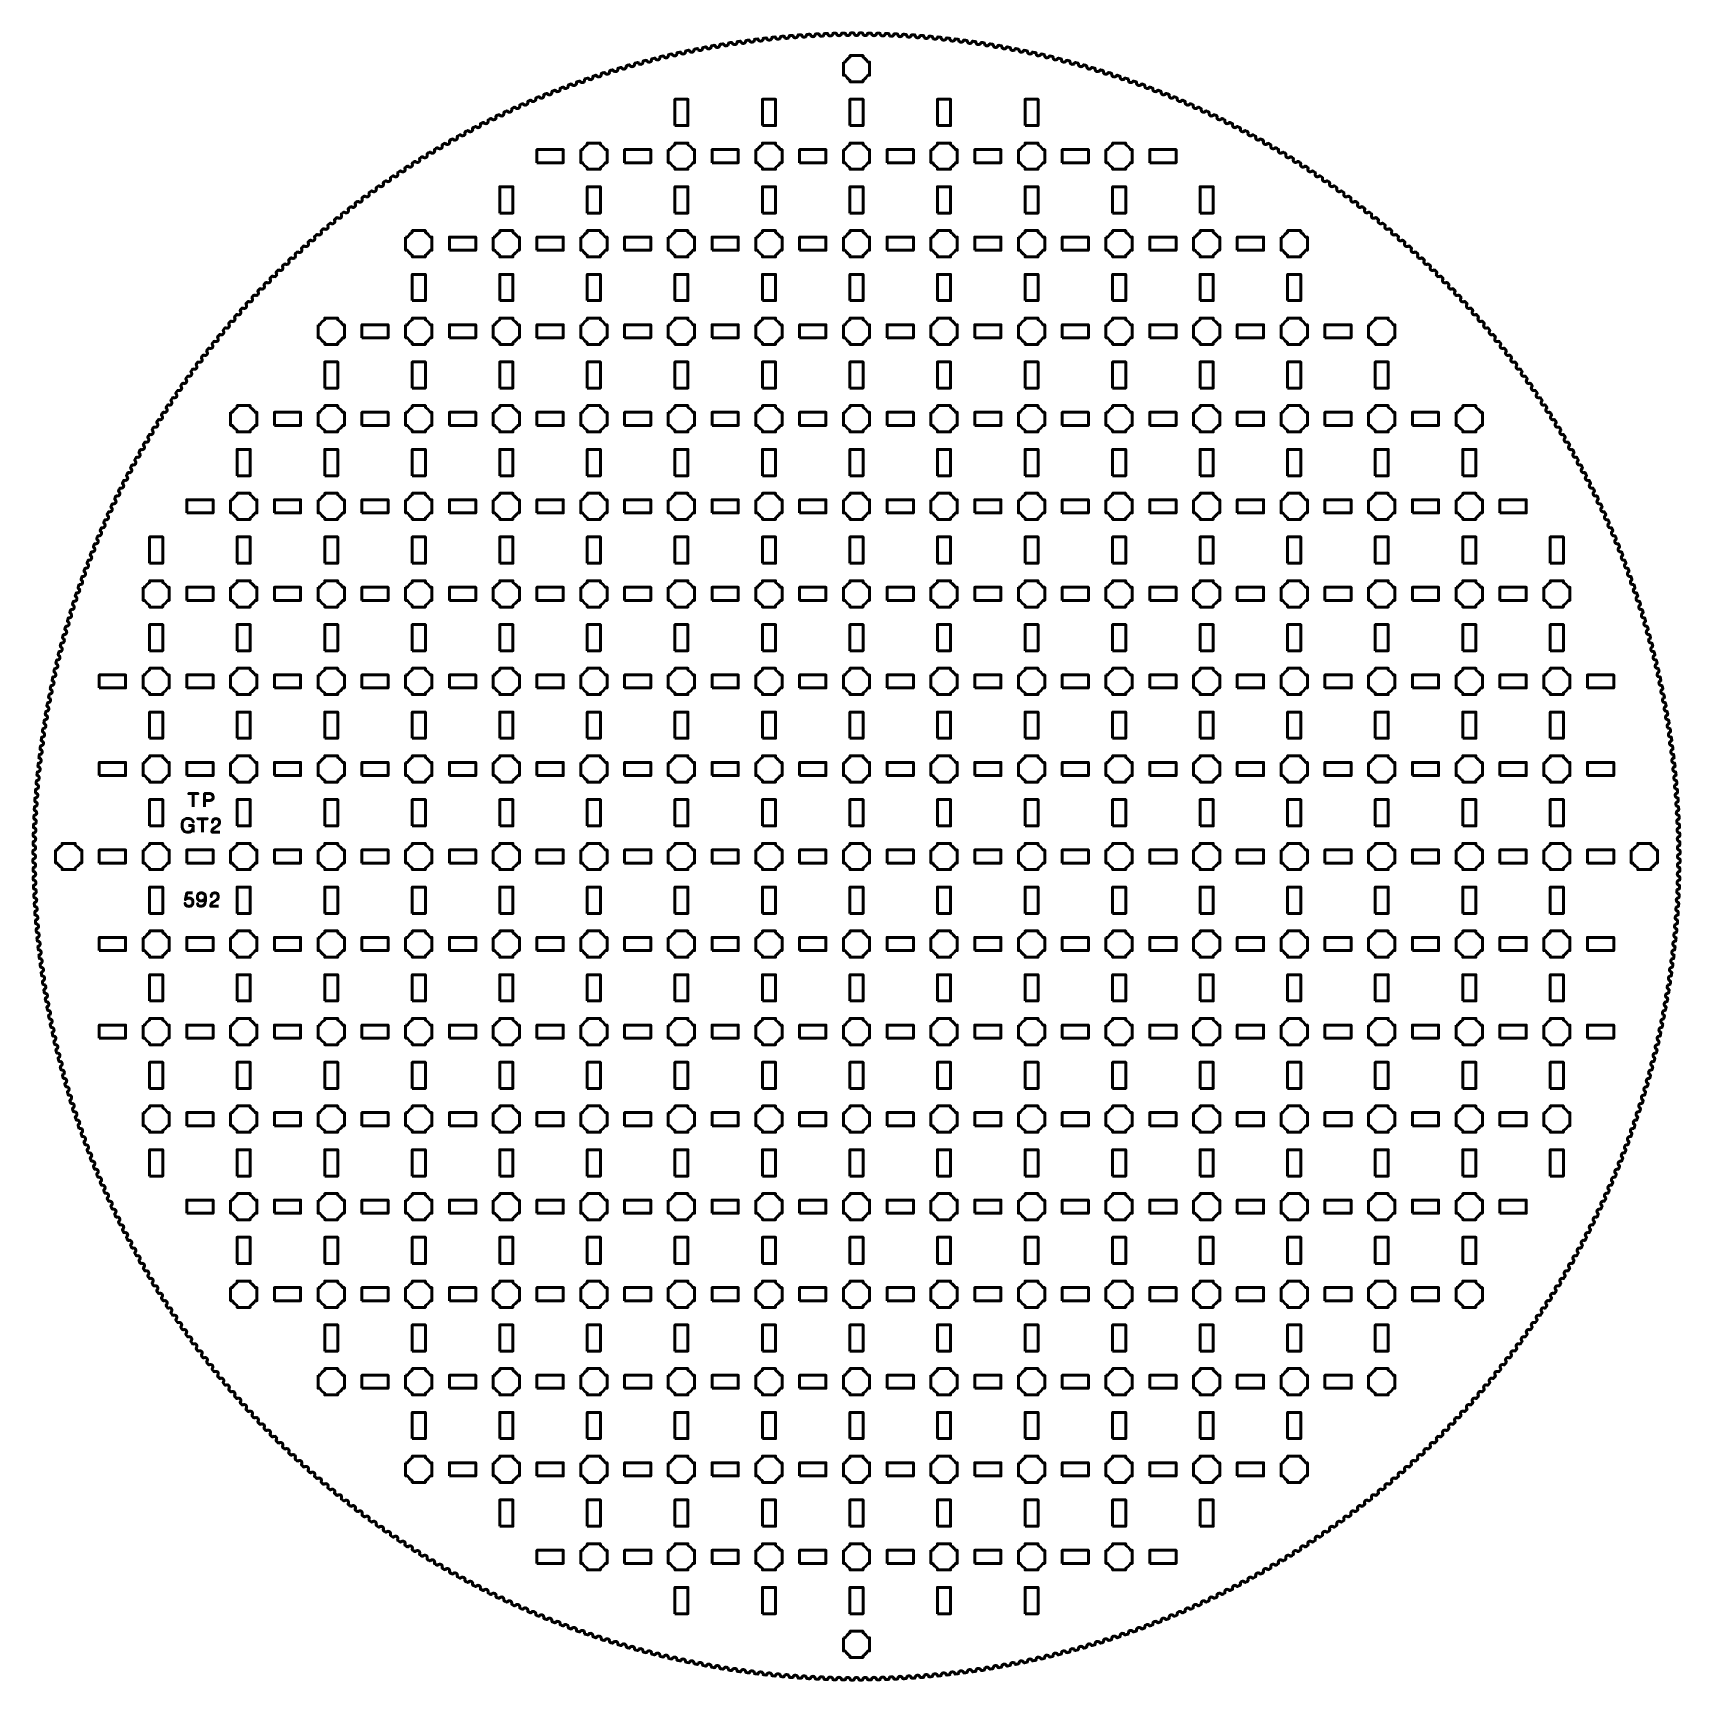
# Model space of a CAD drawing. Header units: centimetres. Extents: x -29.3 to 8.3, y -33.7 to 4.
import ezdxf

# ---------------------------------------------------------------- set-up
doc = ezdxf.new("R2010")
doc.units = ezdxf.units.CM
doc.header["$MEASUREMENT"] = 0
doc.layers.add('Layer 1', color=7, linetype='Continuous')

msp = doc.modelspace()

# ---------------------------------------------------------------- linework, layer by layer
at = {"layer": 'Layer 1', "lineweight": 53}
for points in [[(-14.65, 1.85), (-14.35, 1.85), (-14.35, 2.45), (-14.65, 2.45), (-14.65, 1.85)], [(-12.65, 1.85), (-12.35, 1.85), (-12.35, 2.45), (-12.65, 2.45), (-12.65, 1.85)], [(-10.65, 1.85), (-10.35, 1.85), (-10.35, 2.45), (-10.65, 2.45), (-10.65, 1.85)], [(-8.65, 1.85), (-8.35, 1.85), (-8.35, 2.45), (-8.65, 2.45), (-8.65, 1.85)], [(-6.65, 1.85), (-6.35, 1.85), (-6.35, 2.45), (-6.65, 2.45), (-6.65, 1.85)], [(-17.8, 1), (-17.2, 1), (-17.2, 1.3), (-17.8, 1.3), (-17.8, 1)], [(-15.8, 1), (-15.2, 1), (-15.2, 1.3), (-15.8, 1.3), (-15.8, 1)], [(-13.8, 1), (-13.2, 1), (-13.2, 1.3), (-13.8, 1.3), (-13.8, 1)], [(-11.8, 1), (-11.2, 1), (-11.2, 1.3), (-11.8, 1.3), (-11.8, 1)], [(-9.8, 1), (-9.2, 1), (-9.2, 1.3), (-9.8, 1.3), (-9.8, 1)], [(-7.8, 1), (-7.2, 1), (-7.2, 1.3), (-7.8, 1.3), (-7.8, 1)], [(-5.8, 1), (-5.2, 1), (-5.2, 1.3), (-5.8, 1.3), (-5.8, 1)], [(-3.8, 1), (-3.2, 1), (-3.2, 1.3), (-3.8, 1.3), (-3.8, 1)], [(-18.65, -0.15), (-18.35, -0.15), (-18.35, 0.45), (-18.65, 0.45), (-18.65, -0.15)], [(-16.65, -0.15), (-16.35, -0.15), (-16.35, 0.45), (-16.65, 0.45), (-16.65, -0.15)], [(-14.65, -0.15), (-14.35, -0.15), (-14.35, 0.45), (-14.65, 0.45), (-14.65, -0.15)], [(-12.65, -0.15), (-12.35, -0.15), (-12.35, 0.45), (-12.65, 0.45), (-12.65, -0.15)], [(-10.65, -0.15), (-10.35, -0.15), (-10.35, 0.45), (-10.65, 0.45), (-10.65, -0.15)], [(-8.65, -0.15), (-8.35, -0.15), (-8.35, 0.45), (-8.65, 0.45), (-8.65, -0.15)], [(-6.65, -0.15), (-6.35, -0.15), (-6.35, 0.45), (-6.65, 0.45), (-6.65, -0.15)], [(-4.65, -0.15), (-4.35, -0.15), (-4.35, 0.45), (-4.65, 0.45), (-4.65, -0.15)], [(-2.65, -0.15), (-2.35, -0.15), (-2.35, 0.45), (-2.65, 0.45), (-2.65, -0.15)], [(-19.8, -1), (-19.2, -1), (-19.2, -0.7), (-19.8, -0.7), (-19.8, -1)], [(-17.8, -1), (-17.2, -1), (-17.2, -0.7), (-17.8, -0.7), (-17.8, -1)], [(-15.8, -1), (-15.2, -1), (-15.2, -0.7), (-15.8, -0.7), (-15.8, -1)], [(-13.8, -1), (-13.2, -1), (-13.2, -0.7), (-13.8, -0.7), (-13.8, -1)], [(-11.8, -1), (-11.2, -1), (-11.2, -0.7), (-11.8, -0.7), (-11.8, -1)], [(-9.8, -1), (-9.2, -1), (-9.2, -0.7), (-9.8, -0.7), (-9.8, -1)], [(-7.8, -1), (-7.2, -1), (-7.2, -0.7), (-7.8, -0.7), (-7.8, -1)], [(-5.8, -1), (-5.2, -1), (-5.2, -0.7), (-5.8, -0.7), (-5.8, -1)], [(-3.8, -1), (-3.2, -1), (-3.2, -0.7), (-3.8, -0.7), (-3.8, -1)], [(-1.8, -1), (-1.2, -1), (-1.2, -0.7), (-1.8, -0.7), (-1.8, -1)], [(-20.65, -2.15), (-20.35, -2.15), (-20.35, -1.55), (-20.65, -1.55), (-20.65, -2.15)], [(-18.65, -2.15), (-18.35, -2.15), (-18.35, -1.55), (-18.65, -1.55), (-18.65, -2.15)], [(-16.65, -2.15), (-16.35, -2.15), (-16.35, -1.55), (-16.65, -1.55), (-16.65, -2.15)], [(-14.65, -2.15), (-14.35, -2.15), (-14.35, -1.55), (-14.65, -1.55), (-14.65, -2.15)], [(-12.65, -2.15), (-12.35, -2.15), (-12.35, -1.55), (-12.65, -1.55), (-12.65, -2.15)], [(-10.65, -2.15), (-10.35, -2.15), (-10.35, -1.55), (-10.65, -1.55), (-10.65, -2.15)], [(-8.65, -2.15), (-8.35, -2.15), (-8.35, -1.55), (-8.65, -1.55), (-8.65, -2.15)], [(-6.65, -2.15), (-6.35, -2.15), (-6.35, -1.55), (-6.65, -1.55), (-6.65, -2.15)], [(-4.65, -2.15), (-4.35, -2.15), (-4.35, -1.55), (-4.65, -1.55), (-4.65, -2.15)], [(-2.65, -2.15), (-2.35, -2.15), (-2.35, -1.55), (-2.65, -1.55), (-2.65, -2.15)], [(-0.65, -2.15), (-0.35, -2.15), (-0.35, -1.55), (-0.65, -1.55), (-0.65, -2.15)], [(-21.8, -3), (-21.2, -3), (-21.2, -2.7), (-21.8, -2.7), (-21.8, -3)], [(-19.8, -3), (-19.2, -3), (-19.2, -2.7), (-19.8, -2.7), (-19.8, -3)], [(-17.8, -3), (-17.2, -3), (-17.2, -2.7), (-17.8, -2.7), (-17.8, -3)], [(-15.8, -3), (-15.2, -3), (-15.2, -2.7), (-15.8, -2.7), (-15.8, -3)], [(-13.8, -3), (-13.2, -3), (-13.2, -2.7), (-13.8, -2.7), (-13.8, -3)], [(-11.8, -3), (-11.2, -3), (-11.2, -2.7), (-11.8, -2.7), (-11.8, -3)], [(-9.8, -3), (-9.2, -3), (-9.2, -2.7), (-9.8, -2.7), (-9.8, -3)], [(-7.8, -3), (-7.2, -3), (-7.2, -2.7), (-7.8, -2.7), (-7.8, -3)], [(-5.8, -3), (-5.2, -3), (-5.2, -2.7), (-5.8, -2.7), (-5.8, -3)], [(-3.8, -3), (-3.2, -3), (-3.2, -2.7), (-3.8, -2.7), (-3.8, -3)], [(-1.8, -3), (-1.2, -3), (-1.2, -2.7), (-1.8, -2.7), (-1.8, -3)], [(0.2, -3), (0.8, -3), (0.8, -2.7), (0.2, -2.7), (0.2, -3)], [(-22.65, -4.15), (-22.35, -4.15), (-22.35, -3.55), (-22.65, -3.55), (-22.65, -4.15)], [(-20.65, -4.15), (-20.35, -4.15), (-20.35, -3.55), (-20.65, -3.55), (-20.65, -4.15)], [(-18.65, -4.15), (-18.35, -4.15), (-18.35, -3.55), (-18.65, -3.55), (-18.65, -4.15)], [(-16.65, -4.15), (-16.35, -4.15), (-16.35, -3.55), (-16.65, -3.55), (-16.65, -4.15)], [(-14.65, -4.15), (-14.35, -4.15), (-14.35, -3.55), (-14.65, -3.55), (-14.65, -4.15)], [(-12.65, -4.15), (-12.35, -4.15), (-12.35, -3.55), (-12.65, -3.55), (-12.65, -4.15)], [(-10.65, -4.15), (-10.35, -4.15), (-10.35, -3.55), (-10.65, -3.55), (-10.65, -4.15)], [(-8.65, -4.15), (-8.35, -4.15), (-8.35, -3.55), (-8.65, -3.55), (-8.65, -4.15)], [(-6.65, -4.15), (-6.35, -4.15), (-6.35, -3.55), (-6.65, -3.55), (-6.65, -4.15)], [(-4.65, -4.15), (-4.35, -4.15), (-4.35, -3.55), (-4.65, -3.55), (-4.65, -4.15)], [(-2.65, -4.15), (-2.35, -4.15), (-2.35, -3.55), (-2.65, -3.55), (-2.65, -4.15)], [(-0.65, -4.15), (-0.35, -4.15), (-0.35, -3.55), (-0.65, -3.55), (-0.65, -4.15)], [(1.35, -4.15), (1.65, -4.15), (1.65, -3.55), (1.35, -3.55), (1.35, -4.15)], [(-23.8, -5), (-23.2, -5), (-23.2, -4.7), (-23.8, -4.7), (-23.8, -5)], [(-21.8, -5), (-21.2, -5), (-21.2, -4.7), (-21.8, -4.7), (-21.8, -5)], [(-19.8, -5), (-19.2, -5), (-19.2, -4.7), (-19.8, -4.7), (-19.8, -5)], [(-17.8, -5), (-17.2, -5), (-17.2, -4.7), (-17.8, -4.7), (-17.8, -5)], [(-15.8, -5), (-15.2, -5), (-15.2, -4.7), (-15.8, -4.7), (-15.8, -5)], [(-13.8, -5), (-13.2, -5), (-13.2, -4.7), (-13.8, -4.7), (-13.8, -5)], [(-11.8, -5), (-11.2, -5), (-11.2, -4.7), (-11.8, -4.7), (-11.8, -5)], [(-9.8, -5), (-9.2, -5), (-9.2, -4.7), (-9.8, -4.7), (-9.8, -5)], [(-7.8, -5), (-7.2, -5), (-7.2, -4.7), (-7.8, -4.7), (-7.8, -5)], [(-5.8, -5), (-5.2, -5), (-5.2, -4.7), (-5.8, -4.7), (-5.8, -5)], [(-3.8, -5), (-3.2, -5), (-3.2, -4.7), (-3.8, -4.7), (-3.8, -5)], [(-1.8, -5), (-1.2, -5), (-1.2, -4.7), (-1.8, -4.7), (-1.8, -5)], [(0.2, -5), (0.8, -5), (0.8, -4.7), (0.2, -4.7), (0.2, -5)], [(2.2, -5), (2.8, -5), (2.8, -4.7), (2.2, -4.7), (2.2, -5)], [(-24.65, -6.15), (-24.35, -6.15), (-24.35, -5.55), (-24.65, -5.55), (-24.65, -6.15)], [(-22.65, -6.15), (-22.35, -6.15), (-22.35, -5.55), (-22.65, -5.55), (-22.65, -6.15)], [(-20.65, -6.15), (-20.35, -6.15), (-20.35, -5.55), (-20.65, -5.55), (-20.65, -6.15)], [(-18.65, -6.15), (-18.35, -6.15), (-18.35, -5.55), (-18.65, -5.55), (-18.65, -6.15)], [(-16.65, -6.15), (-16.35, -6.15), (-16.35, -5.55), (-16.65, -5.55), (-16.65, -6.15)], [(-14.65, -6.15), (-14.35, -6.15), (-14.35, -5.55), (-14.65, -5.55), (-14.65, -6.15)], [(-12.65, -6.15), (-12.35, -6.15), (-12.35, -5.55), (-12.65, -5.55), (-12.65, -6.15)], [(-10.65, -6.15), (-10.35, -6.15), (-10.35, -5.55), (-10.65, -5.55), (-10.65, -6.15)], [(-8.65, -6.15), (-8.35, -6.15), (-8.35, -5.55), (-8.65, -5.55), (-8.65, -6.15)], [(-6.65, -6.15), (-6.35, -6.15), (-6.35, -5.55), (-6.65, -5.55), (-6.65, -6.15)], [(-4.65, -6.15), (-4.35, -6.15), (-4.35, -5.55), (-4.65, -5.55), (-4.65, -6.15)], [(-2.65, -6.15), (-2.35, -6.15), (-2.35, -5.55), (-2.65, -5.55), (-2.65, -6.15)], [(-0.65, -6.15), (-0.35, -6.15), (-0.35, -5.55), (-0.65, -5.55), (-0.65, -6.15)], [(1.35, -6.15), (1.65, -6.15), (1.65, -5.55), (1.35, -5.55), (1.35, -6.15)], [(3.35, -6.15), (3.65, -6.15), (3.65, -5.55), (3.35, -5.55), (3.35, -6.15)], [(-25.8, -7), (-25.2, -7), (-25.2, -6.7), (-25.8, -6.7), (-25.8, -7)], [(-23.8, -7), (-23.2, -7), (-23.2, -6.7), (-23.8, -6.7), (-23.8, -7)], [(-21.8, -7), (-21.2, -7), (-21.2, -6.7), (-21.8, -6.7), (-21.8, -7)], [(-19.8, -7), (-19.2, -7), (-19.2, -6.7), (-19.8, -6.7), (-19.8, -7)], [(-17.8, -7), (-17.2, -7), (-17.2, -6.7), (-17.8, -6.7), (-17.8, -7)], [(-15.8, -7), (-15.2, -7), (-15.2, -6.7), (-15.8, -6.7), (-15.8, -7)], [(-13.8, -7), (-13.2, -7), (-13.2, -6.7), (-13.8, -6.7), (-13.8, -7)], [(-11.8, -7), (-11.2, -7), (-11.2, -6.7), (-11.8, -6.7), (-11.8, -7)], [(-9.8, -7), (-9.2, -7), (-9.2, -6.7), (-9.8, -6.7), (-9.8, -7)], [(-7.8, -7), (-7.2, -7), (-7.2, -6.7), (-7.8, -6.7), (-7.8, -7)], [(-5.8, -7), (-5.2, -7), (-5.2, -6.7), (-5.8, -6.7), (-5.8, -7)], [(-3.8, -7), (-3.2, -7), (-3.2, -6.7), (-3.8, -6.7), (-3.8, -7)], [(-1.8, -7), (-1.2, -7), (-1.2, -6.7), (-1.8, -6.7), (-1.8, -7)], [(0.2, -7), (0.8, -7), (0.8, -6.7), (0.2, -6.7), (0.2, -7)], [(2.2, -7), (2.8, -7), (2.8, -6.7), (2.2, -6.7), (2.2, -7)], [(4.2, -7), (4.8, -7), (4.8, -6.7), (4.2, -6.7), (4.2, -7)], [(-26.65, -8.15), (-26.35, -8.15), (-26.35, -7.55), (-26.65, -7.55), (-26.65, -8.15)], [(-24.65, -8.15), (-24.35, -8.15), (-24.35, -7.55), (-24.65, -7.55), (-24.65, -8.15)], [(-22.65, -8.15), (-22.35, -8.15), (-22.35, -7.55), (-22.65, -7.55), (-22.65, -8.15)], [(-20.65, -8.15), (-20.35, -8.15), (-20.35, -7.55), (-20.65, -7.55), (-20.65, -8.15)], [(-18.65, -8.15), (-18.35, -8.15), (-18.35, -7.55), (-18.65, -7.55), (-18.65, -8.15)], [(-16.65, -8.15), (-16.35, -8.15), (-16.35, -7.55), (-16.65, -7.55), (-16.65, -8.15)], [(-14.65, -8.15), (-14.35, -8.15), (-14.35, -7.55), (-14.65, -7.55), (-14.65, -8.15)], [(-12.65, -8.15), (-12.35, -8.15), (-12.35, -7.55), (-12.65, -7.55), (-12.65, -8.15)], [(-10.65, -8.15), (-10.35, -8.15), (-10.35, -7.55), (-10.65, -7.55), (-10.65, -8.15)], [(-8.65, -8.15), (-8.35, -8.15), (-8.35, -7.55), (-8.65, -7.55), (-8.65, -8.15)], [(-6.65, -8.15), (-6.35, -8.15), (-6.35, -7.55), (-6.65, -7.55), (-6.65, -8.15)], [(-4.65, -8.15), (-4.35, -8.15), (-4.35, -7.55), (-4.65, -7.55), (-4.65, -8.15)], [(-2.65, -8.15), (-2.35, -8.15), (-2.35, -7.55), (-2.65, -7.55), (-2.65, -8.15)], [(-0.65, -8.15), (-0.35, -8.15), (-0.35, -7.55), (-0.65, -7.55), (-0.65, -8.15)], [(1.35, -8.15), (1.65, -8.15), (1.65, -7.55), (1.35, -7.55), (1.35, -8.15)], [(3.35, -8.15), (3.65, -8.15), (3.65, -7.55), (3.35, -7.55), (3.35, -8.15)], [(5.35, -8.15), (5.65, -8.15), (5.65, -7.55), (5.35, -7.55), (5.35, -8.15)], [(-25.8, -9), (-25.2, -9), (-25.2, -8.7), (-25.8, -8.7), (-25.8, -9)], [(-23.8, -9), (-23.2, -9), (-23.2, -8.7), (-23.8, -8.7), (-23.8, -9)], [(-21.8, -9), (-21.2, -9), (-21.2, -8.7), (-21.8, -8.7), (-21.8, -9)], [(-19.8, -9), (-19.2, -9), (-19.2, -8.7), (-19.8, -8.7), (-19.8, -9)], [(-17.8, -9), (-17.2, -9), (-17.2, -8.7), (-17.8, -8.7), (-17.8, -9)], [(-15.8, -9), (-15.2, -9), (-15.2, -8.7), (-15.8, -8.7), (-15.8, -9)], [(-13.8, -9), (-13.2, -9), (-13.2, -8.7), (-13.8, -8.7), (-13.8, -9)], [(-11.8, -9), (-11.2, -9), (-11.2, -8.7), (-11.8, -8.7), (-11.8, -9)], [(-9.8, -9), (-9.2, -9), (-9.2, -8.7), (-9.8, -8.7), (-9.8, -9)], [(-7.8, -9), (-7.2, -9), (-7.2, -8.7), (-7.8, -8.7), (-7.8, -9)], [(-5.8, -9), (-5.2, -9), (-5.2, -8.7), (-5.8, -8.7), (-5.8, -9)], [(-3.8, -9), (-3.2, -9), (-3.2, -8.7), (-3.8, -8.7), (-3.8, -9)], [(-1.8, -9), (-1.2, -9), (-1.2, -8.7), (-1.8, -8.7), (-1.8, -9)], [(0.2, -9), (0.8, -9), (0.8, -8.7), (0.2, -8.7), (0.2, -9)], [(2.2, -9), (2.8, -9), (2.8, -8.7), (2.2, -8.7), (2.2, -9)], [(4.2, -9), (4.8, -9), (4.8, -8.7), (4.2, -8.7), (4.2, -9)], [(-26.65, -10.15), (-26.35, -10.15), (-26.35, -9.55), (-26.65, -9.55), (-26.65, -10.15)], [(-24.65, -10.15), (-24.35, -10.15), (-24.35, -9.55), (-24.65, -9.55), (-24.65, -10.15)], [(-22.65, -10.15), (-22.35, -10.15), (-22.35, -9.55), (-22.65, -9.55), (-22.65, -10.15)], [(-20.65, -10.15), (-20.35, -10.15), (-20.35, -9.55), (-20.65, -9.55), (-20.65, -10.15)], [(-18.65, -10.15), (-18.35, -10.15), (-18.35, -9.55), (-18.65, -9.55), (-18.65, -10.15)], [(-16.65, -10.15), (-16.35, -10.15), (-16.35, -9.55), (-16.65, -9.55), (-16.65, -10.15)], [(-14.65, -10.15), (-14.35, -10.15), (-14.35, -9.55), (-14.65, -9.55), (-14.65, -10.15)], [(-12.65, -10.15), (-12.35, -10.15), (-12.35, -9.55), (-12.65, -9.55), (-12.65, -10.15)], [(-10.65, -10.15), (-10.35, -10.15), (-10.35, -9.55), (-10.65, -9.55), (-10.65, -10.15)], [(-8.65, -10.15), (-8.35, -10.15), (-8.35, -9.55), (-8.65, -9.55), (-8.65, -10.15)], [(-6.65, -10.15), (-6.35, -10.15), (-6.35, -9.55), (-6.65, -9.55), (-6.65, -10.15)], [(-4.65, -10.15), (-4.35, -10.15), (-4.35, -9.55), (-4.65, -9.55), (-4.65, -10.15)], [(-2.65, -10.15), (-2.35, -10.15), (-2.35, -9.55), (-2.65, -9.55), (-2.65, -10.15)], [(-0.65, -10.15), (-0.35, -10.15), (-0.35, -9.55), (-0.65, -9.55), (-0.65, -10.15)], [(1.35, -10.15), (1.65, -10.15), (1.65, -9.55), (1.35, -9.55), (1.35, -10.15)], [(3.35, -10.15), (3.65, -10.15), (3.65, -9.55), (3.35, -9.55), (3.35, -10.15)], [(5.35, -10.15), (5.65, -10.15), (5.65, -9.55), (5.35, -9.55), (5.35, -10.15)], [(-27.8, -11), (-27.2, -11), (-27.2, -10.7), (-27.8, -10.7), (-27.8, -11)], [(-25.8, -11), (-25.2, -11), (-25.2, -10.7), (-25.8, -10.7), (-25.8, -11)], [(-23.8, -11), (-23.2, -11), (-23.2, -10.7), (-23.8, -10.7), (-23.8, -11)], [(-21.8, -11), (-21.2, -11), (-21.2, -10.7), (-21.8, -10.7), (-21.8, -11)], [(-19.8, -11), (-19.2, -11), (-19.2, -10.7), (-19.8, -10.7), (-19.8, -11)], [(-17.8, -11), (-17.2, -11), (-17.2, -10.7), (-17.8, -10.7), (-17.8, -11)], [(-15.8, -11), (-15.2, -11), (-15.2, -10.7), (-15.8, -10.7), (-15.8, -11)], [(-13.8, -11), (-13.2, -11), (-13.2, -10.7), (-13.8, -10.7), (-13.8, -11)], [(-11.8, -11), (-11.2, -11), (-11.2, -10.7), (-11.8, -10.7), (-11.8, -11)], [(-9.8, -11), (-9.2, -11), (-9.2, -10.7), (-9.8, -10.7), (-9.8, -11)], [(-7.8, -11), (-7.2, -11), (-7.2, -10.7), (-7.8, -10.7), (-7.8, -11)], [(-5.8, -11), (-5.2, -11), (-5.2, -10.7), (-5.8, -10.7), (-5.8, -11)], [(-3.8, -11), (-3.2, -11), (-3.2, -10.7), (-3.8, -10.7), (-3.8, -11)], [(-1.8, -11), (-1.2, -11), (-1.2, -10.7), (-1.8, -10.7), (-1.8, -11)], [(0.2, -11), (0.8, -11), (0.8, -10.7), (0.2, -10.7), (0.2, -11)], [(2.2, -11), (2.8, -11), (2.8, -10.7), (2.2, -10.7), (2.2, -11)], [(4.2, -11), (4.8, -11), (4.8, -10.7), (4.2, -10.7), (4.2, -11)], [(6.2, -11), (6.8, -11), (6.8, -10.7), (6.2, -10.7), (6.2, -11)], [(-26.65, -12.15), (-26.35, -12.15), (-26.35, -11.55), (-26.65, -11.55), (-26.65, -12.15)], [(-24.65, -12.15), (-24.35, -12.15), (-24.35, -11.55), (-24.65, -11.55), (-24.65, -12.15)], [(-22.65, -12.15), (-22.35, -12.15), (-22.35, -11.55), (-22.65, -11.55), (-22.65, -12.15)], [(-20.65, -12.15), (-20.35, -12.15), (-20.35, -11.55), (-20.65, -11.55), (-20.65, -12.15)], [(-18.65, -12.15), (-18.35, -12.15), (-18.35, -11.55), (-18.65, -11.55), (-18.65, -12.15)], [(-16.65, -12.15), (-16.35, -12.15), (-16.35, -11.55), (-16.65, -11.55), (-16.65, -12.15)], [(-14.65, -12.15), (-14.35, -12.15), (-14.35, -11.55), (-14.65, -11.55), (-14.65, -12.15)], [(-12.65, -12.15), (-12.35, -12.15), (-12.35, -11.55), (-12.65, -11.55), (-12.65, -12.15)], [(-10.65, -12.15), (-10.35, -12.15), (-10.35, -11.55), (-10.65, -11.55), (-10.65, -12.15)], [(-8.65, -12.15), (-8.35, -12.15), (-8.35, -11.55), (-8.65, -11.55), (-8.65, -12.15)], [(-6.65, -12.15), (-6.35, -12.15), (-6.35, -11.55), (-6.65, -11.55), (-6.65, -12.15)], [(-4.65, -12.15), (-4.35, -12.15), (-4.35, -11.55), (-4.65, -11.55), (-4.65, -12.15)], [(-2.65, -12.15), (-2.35, -12.15), (-2.35, -11.55), (-2.65, -11.55), (-2.65, -12.15)], [(-0.65, -12.15), (-0.35, -12.15), (-0.35, -11.55), (-0.65, -11.55), (-0.65, -12.15)], [(1.35, -12.15), (1.65, -12.15), (1.65, -11.55), (1.35, -11.55), (1.35, -12.15)], [(3.35, -12.15), (3.65, -12.15), (3.65, -11.55), (3.35, -11.55), (3.35, -12.15)], [(5.35, -12.15), (5.65, -12.15), (5.65, -11.55), (5.35, -11.55), (5.35, -12.15)], [(-27.8, -13), (-27.2, -13), (-27.2, -12.7), (-27.8, -12.7), (-27.8, -13)], [(-25.8, -13), (-25.2, -13), (-25.2, -12.7), (-25.8, -12.7), (-25.8, -13)], [(-23.8, -13), (-23.2, -13), (-23.2, -12.7), (-23.8, -12.7), (-23.8, -13)], [(-21.8, -13), (-21.2, -13), (-21.2, -12.7), (-21.8, -12.7), (-21.8, -13)], [(-19.8, -13), (-19.2, -13), (-19.2, -12.7), (-19.8, -12.7), (-19.8, -13)], [(-17.8, -13), (-17.2, -13), (-17.2, -12.7), (-17.8, -12.7), (-17.8, -13)], [(-15.8, -13), (-15.2, -13), (-15.2, -12.7), (-15.8, -12.7), (-15.8, -13)], [(-13.8, -13), (-13.2, -13), (-13.2, -12.7), (-13.8, -12.7), (-13.8, -13)], [(-11.8, -13), (-11.2, -13), (-11.2, -12.7), (-11.8, -12.7), (-11.8, -13)], [(-9.8, -13), (-9.2, -13), (-9.2, -12.7), (-9.8, -12.7), (-9.8, -13)], [(-7.8, -13), (-7.2, -13), (-7.2, -12.7), (-7.8, -12.7), (-7.8, -13)], [(-5.8, -13), (-5.2, -13), (-5.2, -12.7), (-5.8, -12.7), (-5.8, -13)], [(-3.8, -13), (-3.2, -13), (-3.2, -12.7), (-3.8, -12.7), (-3.8, -13)], [(-1.8, -13), (-1.2, -13), (-1.2, -12.7), (-1.8, -12.7), (-1.8, -13)], [(0.2, -13), (0.8, -13), (0.8, -12.7), (0.2, -12.7), (0.2, -13)], [(2.2, -13), (2.8, -13), (2.8, -12.7), (2.2, -12.7), (2.2, -13)], [(4.2, -13), (4.8, -13), (4.8, -12.7), (4.2, -12.7), (4.2, -13)], [(6.2, -13), (6.8, -13), (6.8, -12.7), (6.2, -12.7), (6.2, -13)], [(-26.65, -14.15), (-26.35, -14.15), (-26.35, -13.55), (-26.65, -13.55), (-26.65, -14.15)], [(-24.65, -14.15), (-24.35, -14.15), (-24.35, -13.55), (-24.65, -13.55), (-24.65, -14.15)], [(-22.65, -14.15), (-22.35, -14.15), (-22.35, -13.55), (-22.65, -13.55), (-22.65, -14.15)], [(-20.65, -14.15), (-20.35, -14.15), (-20.35, -13.55), (-20.65, -13.55), (-20.65, -14.15)], [(-18.65, -14.15), (-18.35, -14.15), (-18.35, -13.55), (-18.65, -13.55), (-18.65, -14.15)], [(-16.65, -14.15), (-16.35, -14.15), (-16.35, -13.55), (-16.65, -13.55), (-16.65, -14.15)], [(-14.65, -14.15), (-14.35, -14.15), (-14.35, -13.55), (-14.65, -13.55), (-14.65, -14.15)], [(-12.65, -14.15), (-12.35, -14.15), (-12.35, -13.55), (-12.65, -13.55), (-12.65, -14.15)], [(-10.65, -14.15), (-10.35, -14.15), (-10.35, -13.55), (-10.65, -13.55), (-10.65, -14.15)], [(-8.65, -14.15), (-8.35, -14.15), (-8.35, -13.55), (-8.65, -13.55), (-8.65, -14.15)], [(-6.65, -14.15), (-6.35, -14.15), (-6.35, -13.55), (-6.65, -13.55), (-6.65, -14.15)], [(-4.65, -14.15), (-4.35, -14.15), (-4.35, -13.55), (-4.65, -13.55), (-4.65, -14.15)], [(-2.65, -14.15), (-2.35, -14.15), (-2.35, -13.55), (-2.65, -13.55), (-2.65, -14.15)], [(-0.65, -14.15), (-0.35, -14.15), (-0.35, -13.55), (-0.65, -13.55), (-0.65, -14.15)], [(1.35, -14.15), (1.65, -14.15), (1.65, -13.55), (1.35, -13.55), (1.35, -14.15)], [(3.35, -14.15), (3.65, -14.15), (3.65, -13.55), (3.35, -13.55), (3.35, -14.15)], [(5.35, -14.15), (5.65, -14.15), (5.65, -13.55), (5.35, -13.55), (5.35, -14.15)], [(-27.8, -15), (-27.2, -15), (-27.2, -14.7), (-27.8, -14.7), (-27.8, -15)], [(-25.8, -15), (-25.2, -15), (-25.2, -14.7), (-25.8, -14.7), (-25.8, -15)], [(-23.8, -15), (-23.2, -15), (-23.2, -14.7), (-23.8, -14.7), (-23.8, -15)], [(-21.8, -15), (-21.2, -15), (-21.2, -14.7), (-21.8, -14.7), (-21.8, -15)], [(-19.8, -15), (-19.2, -15), (-19.2, -14.7), (-19.8, -14.7), (-19.8, -15)], [(-17.8, -15), (-17.2, -15), (-17.2, -14.7), (-17.8, -14.7), (-17.8, -15)], [(-15.8, -15), (-15.2, -15), (-15.2, -14.7), (-15.8, -14.7), (-15.8, -15)], [(-13.8, -15), (-13.2, -15), (-13.2, -14.7), (-13.8, -14.7), (-13.8, -15)], [(-11.8, -15), (-11.2, -15), (-11.2, -14.7), (-11.8, -14.7), (-11.8, -15)], [(-9.8, -15), (-9.2, -15), (-9.2, -14.7), (-9.8, -14.7), (-9.8, -15)], [(-7.8, -15), (-7.2, -15), (-7.2, -14.7), (-7.8, -14.7), (-7.8, -15)], [(-5.8, -15), (-5.2, -15), (-5.2, -14.7), (-5.8, -14.7), (-5.8, -15)], [(-3.8, -15), (-3.2, -15), (-3.2, -14.7), (-3.8, -14.7), (-3.8, -15)], [(-1.8, -15), (-1.2, -15), (-1.2, -14.7), (-1.8, -14.7), (-1.8, -15)], [(0.2, -15), (0.8, -15), (0.8, -14.7), (0.2, -14.7), (0.2, -15)], [(2.2, -15), (2.8, -15), (2.8, -14.7), (2.2, -14.7), (2.2, -15)], [(4.2, -15), (4.8, -15), (4.8, -14.7), (4.2, -14.7), (4.2, -15)], [(6.2, -15), (6.8, -15), (6.8, -14.7), (6.2, -14.7), (6.2, -15)], [(-26.65, -16.15), (-26.35, -16.15), (-26.35, -15.55), (-26.65, -15.55), (-26.65, -16.15)], [(-24.65, -16.15), (-24.35, -16.15), (-24.35, -15.55), (-24.65, -15.55), (-24.65, -16.15)], [(-22.65, -16.15), (-22.35, -16.15), (-22.35, -15.55), (-22.65, -15.55), (-22.65, -16.15)], [(-20.65, -16.15), (-20.35, -16.15), (-20.35, -15.55), (-20.65, -15.55), (-20.65, -16.15)], [(-18.65, -16.15), (-18.35, -16.15), (-18.35, -15.55), (-18.65, -15.55), (-18.65, -16.15)], [(-16.65, -16.15), (-16.35, -16.15), (-16.35, -15.55), (-16.65, -15.55), (-16.65, -16.15)], [(-14.65, -16.15), (-14.35, -16.15), (-14.35, -15.55), (-14.65, -15.55), (-14.65, -16.15)], [(-12.65, -16.15), (-12.35, -16.15), (-12.35, -15.55), (-12.65, -15.55), (-12.65, -16.15)], [(-10.65, -16.15), (-10.35, -16.15), (-10.35, -15.55), (-10.65, -15.55), (-10.65, -16.15)], [(-8.65, -16.15), (-8.35, -16.15), (-8.35, -15.55), (-8.65, -15.55), (-8.65, -16.15)], [(-6.65, -16.15), (-6.35, -16.15), (-6.35, -15.55), (-6.65, -15.55), (-6.65, -16.15)], [(-4.65, -16.15), (-4.35, -16.15), (-4.35, -15.55), (-4.65, -15.55), (-4.65, -16.15)], [(-2.65, -16.15), (-2.35, -16.15), (-2.35, -15.55), (-2.65, -15.55), (-2.65, -16.15)], [(-0.65, -16.15), (-0.35, -16.15), (-0.35, -15.55), (-0.65, -15.55), (-0.65, -16.15)], [(1.35, -16.15), (1.65, -16.15), (1.65, -15.55), (1.35, -15.55), (1.35, -16.15)], [(3.35, -16.15), (3.65, -16.15), (3.65, -15.55), (3.35, -15.55), (3.35, -16.15)], [(5.35, -16.15), (5.65, -16.15), (5.65, -15.55), (5.35, -15.55), (5.35, -16.15)], [(-27.8, -17), (-27.2, -17), (-27.2, -16.7), (-27.8, -16.7), (-27.8, -17)], [(-25.8, -17), (-25.2, -17), (-25.2, -16.7), (-25.8, -16.7), (-25.8, -17)], [(-23.8, -17), (-23.2, -17), (-23.2, -16.7), (-23.8, -16.7), (-23.8, -17)], [(-21.8, -17), (-21.2, -17), (-21.2, -16.7), (-21.8, -16.7), (-21.8, -17)], [(-19.8, -17), (-19.2, -17), (-19.2, -16.7), (-19.8, -16.7), (-19.8, -17)], [(-17.8, -17), (-17.2, -17), (-17.2, -16.7), (-17.8, -16.7), (-17.8, -17)], [(-15.8, -17), (-15.2, -17), (-15.2, -16.7), (-15.8, -16.7), (-15.8, -17)], [(-13.8, -17), (-13.2, -17), (-13.2, -16.7), (-13.8, -16.7), (-13.8, -17)], [(-11.8, -17), (-11.2, -17), (-11.2, -16.7), (-11.8, -16.7), (-11.8, -17)], [(-9.8, -17), (-9.2, -17), (-9.2, -16.7), (-9.8, -16.7), (-9.8, -17)], [(-7.8, -17), (-7.2, -17), (-7.2, -16.7), (-7.8, -16.7), (-7.8, -17)], [(-5.8, -17), (-5.2, -17), (-5.2, -16.7), (-5.8, -16.7), (-5.8, -17)], [(-3.8, -17), (-3.2, -17), (-3.2, -16.7), (-3.8, -16.7), (-3.8, -17)], [(-1.8, -17), (-1.2, -17), (-1.2, -16.7), (-1.8, -16.7), (-1.8, -17)], [(0.2, -17), (0.8, -17), (0.8, -16.7), (0.2, -16.7), (0.2, -17)], [(2.2, -17), (2.8, -17), (2.8, -16.7), (2.2, -16.7), (2.2, -17)], [(4.2, -17), (4.8, -17), (4.8, -16.7), (4.2, -16.7), (4.2, -17)], [(6.2, -17), (6.8, -17), (6.8, -16.7), (6.2, -16.7), (6.2, -17)], [(-26.65, -18.15), (-26.35, -18.15), (-26.35, -17.55), (-26.65, -17.55), (-26.65, -18.15)], [(-24.65, -18.15), (-24.35, -18.15), (-24.35, -17.55), (-24.65, -17.55), (-24.65, -18.15)], [(-22.65, -18.15), (-22.35, -18.15), (-22.35, -17.55), (-22.65, -17.55), (-22.65, -18.15)], [(-20.65, -18.15), (-20.35, -18.15), (-20.35, -17.55), (-20.65, -17.55), (-20.65, -18.15)], [(-18.65, -18.15), (-18.35, -18.15), (-18.35, -17.55), (-18.65, -17.55), (-18.65, -18.15)], [(-16.65, -18.15), (-16.35, -18.15), (-16.35, -17.55), (-16.65, -17.55), (-16.65, -18.15)], [(-14.65, -18.15), (-14.35, -18.15), (-14.35, -17.55), (-14.65, -17.55), (-14.65, -18.15)], [(-12.65, -18.15), (-12.35, -18.15), (-12.35, -17.55), (-12.65, -17.55), (-12.65, -18.15)], [(-10.65, -18.15), (-10.35, -18.15), (-10.35, -17.55), (-10.65, -17.55), (-10.65, -18.15)], [(-8.65, -18.15), (-8.35, -18.15), (-8.35, -17.55), (-8.65, -17.55), (-8.65, -18.15)], [(-6.65, -18.15), (-6.35, -18.15), (-6.35, -17.55), (-6.65, -17.55), (-6.65, -18.15)], [(-4.65, -18.15), (-4.35, -18.15), (-4.35, -17.55), (-4.65, -17.55), (-4.65, -18.15)], [(-2.65, -18.15), (-2.35, -18.15), (-2.35, -17.55), (-2.65, -17.55), (-2.65, -18.15)], [(-0.65, -18.15), (-0.35, -18.15), (-0.35, -17.55), (-0.65, -17.55), (-0.65, -18.15)], [(1.35, -18.15), (1.65, -18.15), (1.65, -17.55), (1.35, -17.55), (1.35, -18.15)], [(3.35, -18.15), (3.65, -18.15), (3.65, -17.55), (3.35, -17.55), (3.35, -18.15)], [(5.35, -18.15), (5.65, -18.15), (5.65, -17.55), (5.35, -17.55), (5.35, -18.15)], [(-27.8, -19), (-27.2, -19), (-27.2, -18.7), (-27.8, -18.7), (-27.8, -19)], [(-25.8, -19), (-25.2, -19), (-25.2, -18.7), (-25.8, -18.7), (-25.8, -19)], [(-23.8, -19), (-23.2, -19), (-23.2, -18.7), (-23.8, -18.7), (-23.8, -19)], [(-21.8, -19), (-21.2, -19), (-21.2, -18.7), (-21.8, -18.7), (-21.8, -19)], [(-19.8, -19), (-19.2, -19), (-19.2, -18.7), (-19.8, -18.7), (-19.8, -19)], [(-17.8, -19), (-17.2, -19), (-17.2, -18.7), (-17.8, -18.7), (-17.8, -19)], [(-15.8, -19), (-15.2, -19), (-15.2, -18.7), (-15.8, -18.7), (-15.8, -19)], [(-13.8, -19), (-13.2, -19), (-13.2, -18.7), (-13.8, -18.7), (-13.8, -19)], [(-11.8, -19), (-11.2, -19), (-11.2, -18.7), (-11.8, -18.7), (-11.8, -19)], [(-9.8, -19), (-9.2, -19), (-9.2, -18.7), (-9.8, -18.7), (-9.8, -19)], [(-7.8, -19), (-7.2, -19), (-7.2, -18.7), (-7.8, -18.7), (-7.8, -19)], [(-5.8, -19), (-5.2, -19), (-5.2, -18.7), (-5.8, -18.7), (-5.8, -19)], [(-3.8, -19), (-3.2, -19), (-3.2, -18.7), (-3.8, -18.7), (-3.8, -19)], [(-1.8, -19), (-1.2, -19), (-1.2, -18.7), (-1.8, -18.7), (-1.8, -19)], [(0.2, -19), (0.8, -19), (0.8, -18.7), (0.2, -18.7), (0.2, -19)], [(2.2, -19), (2.8, -19), (2.8, -18.7), (2.2, -18.7), (2.2, -19)], [(4.2, -19), (4.8, -19), (4.8, -18.7), (4.2, -18.7), (4.2, -19)], [(6.2, -19), (6.8, -19), (6.8, -18.7), (6.2, -18.7), (6.2, -19)], [(-26.65, -20.15), (-26.35, -20.15), (-26.35, -19.55), (-26.65, -19.55), (-26.65, -20.15)], [(-24.65, -20.15), (-24.35, -20.15), (-24.35, -19.55), (-24.65, -19.55), (-24.65, -20.15)], [(-22.65, -20.15), (-22.35, -20.15), (-22.35, -19.55), (-22.65, -19.55), (-22.65, -20.15)], [(-20.65, -20.15), (-20.35, -20.15), (-20.35, -19.55), (-20.65, -19.55), (-20.65, -20.15)], [(-18.65, -20.15), (-18.35, -20.15), (-18.35, -19.55), (-18.65, -19.55), (-18.65, -20.15)], [(-16.65, -20.15), (-16.35, -20.15), (-16.35, -19.55), (-16.65, -19.55), (-16.65, -20.15)], [(-14.65, -20.15), (-14.35, -20.15), (-14.35, -19.55), (-14.65, -19.55), (-14.65, -20.15)], [(-12.65, -20.15), (-12.35, -20.15), (-12.35, -19.55), (-12.65, -19.55), (-12.65, -20.15)], [(-10.65, -20.15), (-10.35, -20.15), (-10.35, -19.55), (-10.65, -19.55), (-10.65, -20.15)], [(-8.65, -20.15), (-8.35, -20.15), (-8.35, -19.55), (-8.65, -19.55), (-8.65, -20.15)], [(-6.65, -20.15), (-6.35, -20.15), (-6.35, -19.55), (-6.65, -19.55), (-6.65, -20.15)], [(-4.65, -20.15), (-4.35, -20.15), (-4.35, -19.55), (-4.65, -19.55), (-4.65, -20.15)], [(-2.65, -20.15), (-2.35, -20.15), (-2.35, -19.55), (-2.65, -19.55), (-2.65, -20.15)], [(-0.65, -20.15), (-0.35, -20.15), (-0.35, -19.55), (-0.65, -19.55), (-0.65, -20.15)], [(1.35, -20.15), (1.65, -20.15), (1.65, -19.55), (1.35, -19.55), (1.35, -20.15)], [(3.35, -20.15), (3.65, -20.15), (3.65, -19.55), (3.35, -19.55), (3.35, -20.15)], [(5.35, -20.15), (5.65, -20.15), (5.65, -19.55), (5.35, -19.55), (5.35, -20.15)], [(-25.8, -21), (-25.2, -21), (-25.2, -20.7), (-25.8, -20.7), (-25.8, -21)], [(-23.8, -21), (-23.2, -21), (-23.2, -20.7), (-23.8, -20.7), (-23.8, -21)], [(-21.8, -21), (-21.2, -21), (-21.2, -20.7), (-21.8, -20.7), (-21.8, -21)], [(-19.8, -21), (-19.2, -21), (-19.2, -20.7), (-19.8, -20.7), (-19.8, -21)], [(-17.8, -21), (-17.2, -21), (-17.2, -20.7), (-17.8, -20.7), (-17.8, -21)], [(-15.8, -21), (-15.2, -21), (-15.2, -20.7), (-15.8, -20.7), (-15.8, -21)], [(-13.8, -21), (-13.2, -21), (-13.2, -20.7), (-13.8, -20.7), (-13.8, -21)], [(-11.8, -21), (-11.2, -21), (-11.2, -20.7), (-11.8, -20.7), (-11.8, -21)], [(-9.8, -21), (-9.2, -21), (-9.2, -20.7), (-9.8, -20.7), (-9.8, -21)], [(-7.8, -21), (-7.2, -21), (-7.2, -20.7), (-7.8, -20.7), (-7.8, -21)], [(-5.8, -21), (-5.2, -21), (-5.2, -20.7), (-5.8, -20.7), (-5.8, -21)], [(-3.8, -21), (-3.2, -21), (-3.2, -20.7), (-3.8, -20.7), (-3.8, -21)], [(-1.8, -21), (-1.2, -21), (-1.2, -20.7), (-1.8, -20.7), (-1.8, -21)], [(0.2, -21), (0.8, -21), (0.8, -20.7), (0.2, -20.7), (0.2, -21)], [(2.2, -21), (2.8, -21), (2.8, -20.7), (2.2, -20.7), (2.2, -21)], [(4.2, -21), (4.8, -21), (4.8, -20.7), (4.2, -20.7), (4.2, -21)], [(-26.65, -22.15), (-26.35, -22.15), (-26.35, -21.55), (-26.65, -21.55), (-26.65, -22.15)], [(-24.65, -22.15), (-24.35, -22.15), (-24.35, -21.55), (-24.65, -21.55), (-24.65, -22.15)], [(-22.65, -22.15), (-22.35, -22.15), (-22.35, -21.55), (-22.65, -21.55), (-22.65, -22.15)], [(-20.65, -22.15), (-20.35, -22.15), (-20.35, -21.55), (-20.65, -21.55), (-20.65, -22.15)], [(-18.65, -22.15), (-18.35, -22.15), (-18.35, -21.55), (-18.65, -21.55), (-18.65, -22.15)], [(-16.65, -22.15), (-16.35, -22.15), (-16.35, -21.55), (-16.65, -21.55), (-16.65, -22.15)], [(-14.65, -22.15), (-14.35, -22.15), (-14.35, -21.55), (-14.65, -21.55), (-14.65, -22.15)], [(-12.65, -22.15), (-12.35, -22.15), (-12.35, -21.55), (-12.65, -21.55), (-12.65, -22.15)], [(-10.65, -22.15), (-10.35, -22.15), (-10.35, -21.55), (-10.65, -21.55), (-10.65, -22.15)], [(-8.65, -22.15), (-8.35, -22.15), (-8.35, -21.55), (-8.65, -21.55), (-8.65, -22.15)], [(-6.65, -22.15), (-6.35, -22.15), (-6.35, -21.55), (-6.65, -21.55), (-6.65, -22.15)], [(-4.65, -22.15), (-4.35, -22.15), (-4.35, -21.55), (-4.65, -21.55), (-4.65, -22.15)], [(-2.65, -22.15), (-2.35, -22.15), (-2.35, -21.55), (-2.65, -21.55), (-2.65, -22.15)], [(-0.65, -22.15), (-0.35, -22.15), (-0.35, -21.55), (-0.65, -21.55), (-0.65, -22.15)], [(1.35, -22.15), (1.65, -22.15), (1.65, -21.55), (1.35, -21.55), (1.35, -22.15)], [(3.35, -22.15), (3.65, -22.15), (3.65, -21.55), (3.35, -21.55), (3.35, -22.15)], [(5.35, -22.15), (5.65, -22.15), (5.65, -21.55), (5.35, -21.55), (5.35, -22.15)], [(-25.8, -23), (-25.2, -23), (-25.2, -22.7), (-25.8, -22.7), (-25.8, -23)], [(-23.8, -23), (-23.2, -23), (-23.2, -22.7), (-23.8, -22.7), (-23.8, -23)], [(-21.8, -23), (-21.2, -23), (-21.2, -22.7), (-21.8, -22.7), (-21.8, -23)], [(-19.8, -23), (-19.2, -23), (-19.2, -22.7), (-19.8, -22.7), (-19.8, -23)], [(-17.8, -23), (-17.2, -23), (-17.2, -22.7), (-17.8, -22.7), (-17.8, -23)], [(-15.8, -23), (-15.2, -23), (-15.2, -22.7), (-15.8, -22.7), (-15.8, -23)], [(-13.8, -23), (-13.2, -23), (-13.2, -22.7), (-13.8, -22.7), (-13.8, -23)], [(-11.8, -23), (-11.2, -23), (-11.2, -22.7), (-11.8, -22.7), (-11.8, -23)], [(-9.8, -23), (-9.2, -23), (-9.2, -22.7), (-9.8, -22.7), (-9.8, -23)], [(-7.8, -23), (-7.2, -23), (-7.2, -22.7), (-7.8, -22.7), (-7.8, -23)], [(-5.8, -23), (-5.2, -23), (-5.2, -22.7), (-5.8, -22.7), (-5.8, -23)], [(-3.8, -23), (-3.2, -23), (-3.2, -22.7), (-3.8, -22.7), (-3.8, -23)], [(-1.8, -23), (-1.2, -23), (-1.2, -22.7), (-1.8, -22.7), (-1.8, -23)], [(0.2, -23), (0.8, -23), (0.8, -22.7), (0.2, -22.7), (0.2, -23)], [(2.2, -23), (2.8, -23), (2.8, -22.7), (2.2, -22.7), (2.2, -23)], [(4.2, -23), (4.8, -23), (4.8, -22.7), (4.2, -22.7), (4.2, -23)], [(-24.65, -24.15), (-24.35, -24.15), (-24.35, -23.55), (-24.65, -23.55), (-24.65, -24.15)], [(-22.65, -24.15), (-22.35, -24.15), (-22.35, -23.55), (-22.65, -23.55), (-22.65, -24.15)], [(-20.65, -24.15), (-20.35, -24.15), (-20.35, -23.55), (-20.65, -23.55), (-20.65, -24.15)], [(-18.65, -24.15), (-18.35, -24.15), (-18.35, -23.55), (-18.65, -23.55), (-18.65, -24.15)], [(-16.65, -24.15), (-16.35, -24.15), (-16.35, -23.55), (-16.65, -23.55), (-16.65, -24.15)], [(-14.65, -24.15), (-14.35, -24.15), (-14.35, -23.55), (-14.65, -23.55), (-14.65, -24.15)], [(-12.65, -24.15), (-12.35, -24.15), (-12.35, -23.55), (-12.65, -23.55), (-12.65, -24.15)], [(-10.65, -24.15), (-10.35, -24.15), (-10.35, -23.55), (-10.65, -23.55), (-10.65, -24.15)], [(-8.65, -24.15), (-8.35, -24.15), (-8.35, -23.55), (-8.65, -23.55), (-8.65, -24.15)], [(-6.65, -24.15), (-6.35, -24.15), (-6.35, -23.55), (-6.65, -23.55), (-6.65, -24.15)], [(-4.65, -24.15), (-4.35, -24.15), (-4.35, -23.55), (-4.65, -23.55), (-4.65, -24.15)], [(-2.65, -24.15), (-2.35, -24.15), (-2.35, -23.55), (-2.65, -23.55), (-2.65, -24.15)], [(-0.65, -24.15), (-0.35, -24.15), (-0.35, -23.55), (-0.65, -23.55), (-0.65, -24.15)], [(1.35, -24.15), (1.65, -24.15), (1.65, -23.55), (1.35, -23.55), (1.35, -24.15)], [(3.35, -24.15), (3.65, -24.15), (3.65, -23.55), (3.35, -23.55), (3.35, -24.15)], [(-23.8, -25), (-23.2, -25), (-23.2, -24.7), (-23.8, -24.7), (-23.8, -25)], [(-21.8, -25), (-21.2, -25), (-21.2, -24.7), (-21.8, -24.7), (-21.8, -25)], [(-19.8, -25), (-19.2, -25), (-19.2, -24.7), (-19.8, -24.7), (-19.8, -25)], [(-17.8, -25), (-17.2, -25), (-17.2, -24.7), (-17.8, -24.7), (-17.8, -25)], [(-15.8, -25), (-15.2, -25), (-15.2, -24.7), (-15.8, -24.7), (-15.8, -25)], [(-13.8, -25), (-13.2, -25), (-13.2, -24.7), (-13.8, -24.7), (-13.8, -25)], [(-11.8, -25), (-11.2, -25), (-11.2, -24.7), (-11.8, -24.7), (-11.8, -25)], [(-9.8, -25), (-9.2, -25), (-9.2, -24.7), (-9.8, -24.7), (-9.8, -25)], [(-7.8, -25), (-7.2, -25), (-7.2, -24.7), (-7.8, -24.7), (-7.8, -25)], [(-5.8, -25), (-5.2, -25), (-5.2, -24.7), (-5.8, -24.7), (-5.8, -25)], [(-3.8, -25), (-3.2, -25), (-3.2, -24.7), (-3.8, -24.7), (-3.8, -25)], [(-1.8, -25), (-1.2, -25), (-1.2, -24.7), (-1.8, -24.7), (-1.8, -25)], [(0.2, -25), (0.8, -25), (0.8, -24.7), (0.2, -24.7), (0.2, -25)], [(2.2, -25), (2.8, -25), (2.8, -24.7), (2.2, -24.7), (2.2, -25)], [(-22.65, -26.15), (-22.35, -26.15), (-22.35, -25.55), (-22.65, -25.55), (-22.65, -26.15)], [(-20.65, -26.15), (-20.35, -26.15), (-20.35, -25.55), (-20.65, -25.55), (-20.65, -26.15)], [(-18.65, -26.15), (-18.35, -26.15), (-18.35, -25.55), (-18.65, -25.55), (-18.65, -26.15)], [(-16.65, -26.15), (-16.35, -26.15), (-16.35, -25.55), (-16.65, -25.55), (-16.65, -26.15)], [(-14.65, -26.15), (-14.35, -26.15), (-14.35, -25.55), (-14.65, -25.55), (-14.65, -26.15)], [(-12.65, -26.15), (-12.35, -26.15), (-12.35, -25.55), (-12.65, -25.55), (-12.65, -26.15)], [(-10.65, -26.15), (-10.35, -26.15), (-10.35, -25.55), (-10.65, -25.55), (-10.65, -26.15)], [(-8.65, -26.15), (-8.35, -26.15), (-8.35, -25.55), (-8.65, -25.55), (-8.65, -26.15)], [(-6.65, -26.15), (-6.35, -26.15), (-6.35, -25.55), (-6.65, -25.55), (-6.65, -26.15)], [(-4.65, -26.15), (-4.35, -26.15), (-4.35, -25.55), (-4.65, -25.55), (-4.65, -26.15)], [(-2.65, -26.15), (-2.35, -26.15), (-2.35, -25.55), (-2.65, -25.55), (-2.65, -26.15)], [(-0.65, -26.15), (-0.35, -26.15), (-0.35, -25.55), (-0.65, -25.55), (-0.65, -26.15)], [(1.35, -26.15), (1.65, -26.15), (1.65, -25.55), (1.35, -25.55), (1.35, -26.15)], [(-21.8, -27), (-21.2, -27), (-21.2, -26.7), (-21.8, -26.7), (-21.8, -27)], [(-19.8, -27), (-19.2, -27), (-19.2, -26.7), (-19.8, -26.7), (-19.8, -27)], [(-17.8, -27), (-17.2, -27), (-17.2, -26.7), (-17.8, -26.7), (-17.8, -27)], [(-15.8, -27), (-15.2, -27), (-15.2, -26.7), (-15.8, -26.7), (-15.8, -27)], [(-13.8, -27), (-13.2, -27), (-13.2, -26.7), (-13.8, -26.7), (-13.8, -27)], [(-11.8, -27), (-11.2, -27), (-11.2, -26.7), (-11.8, -26.7), (-11.8, -27)], [(-9.8, -27), (-9.2, -27), (-9.2, -26.7), (-9.8, -26.7), (-9.8, -27)], [(-7.8, -27), (-7.2, -27), (-7.2, -26.7), (-7.8, -26.7), (-7.8, -27)], [(-5.8, -27), (-5.2, -27), (-5.2, -26.7), (-5.8, -26.7), (-5.8, -27)], [(-3.8, -27), (-3.2, -27), (-3.2, -26.7), (-3.8, -26.7), (-3.8, -27)], [(-1.8, -27), (-1.2, -27), (-1.2, -26.7), (-1.8, -26.7), (-1.8, -27)], [(0.2, -27), (0.8, -27), (0.8, -26.7), (0.2, -26.7), (0.2, -27)], [(-20.65, -28.15), (-20.35, -28.15), (-20.35, -27.55), (-20.65, -27.55), (-20.65, -28.15)], [(-18.65, -28.15), (-18.35, -28.15), (-18.35, -27.55), (-18.65, -27.55), (-18.65, -28.15)], [(-16.65, -28.15), (-16.35, -28.15), (-16.35, -27.55), (-16.65, -27.55), (-16.65, -28.15)], [(-14.65, -28.15), (-14.35, -28.15), (-14.35, -27.55), (-14.65, -27.55), (-14.65, -28.15)], [(-12.65, -28.15), (-12.35, -28.15), (-12.35, -27.55), (-12.65, -27.55), (-12.65, -28.15)], [(-10.65, -28.15), (-10.35, -28.15), (-10.35, -27.55), (-10.65, -27.55), (-10.65, -28.15)], [(-8.65, -28.15), (-8.35, -28.15), (-8.35, -27.55), (-8.65, -27.55), (-8.65, -28.15)], [(-6.65, -28.15), (-6.35, -28.15), (-6.35, -27.55), (-6.65, -27.55), (-6.65, -28.15)], [(-4.65, -28.15), (-4.35, -28.15), (-4.35, -27.55), (-4.65, -27.55), (-4.65, -28.15)], [(-2.65, -28.15), (-2.35, -28.15), (-2.35, -27.55), (-2.65, -27.55), (-2.65, -28.15)], [(-0.65, -28.15), (-0.35, -28.15), (-0.35, -27.55), (-0.65, -27.55), (-0.65, -28.15)], [(-19.8, -29), (-19.2, -29), (-19.2, -28.7), (-19.8, -28.7), (-19.8, -29)], [(-17.8, -29), (-17.2, -29), (-17.2, -28.7), (-17.8, -28.7), (-17.8, -29)], [(-15.8, -29), (-15.2, -29), (-15.2, -28.7), (-15.8, -28.7), (-15.8, -29)], [(-13.8, -29), (-13.2, -29), (-13.2, -28.7), (-13.8, -28.7), (-13.8, -29)], [(-11.8, -29), (-11.2, -29), (-11.2, -28.7), (-11.8, -28.7), (-11.8, -29)], [(-9.8, -29), (-9.2, -29), (-9.2, -28.7), (-9.8, -28.7), (-9.8, -29)], [(-7.8, -29), (-7.2, -29), (-7.2, -28.7), (-7.8, -28.7), (-7.8, -29)], [(-5.8, -29), (-5.2, -29), (-5.2, -28.7), (-5.8, -28.7), (-5.8, -29)], [(-3.8, -29), (-3.2, -29), (-3.2, -28.7), (-3.8, -28.7), (-3.8, -29)], [(-1.8, -29), (-1.2, -29), (-1.2, -28.7), (-1.8, -28.7), (-1.8, -29)], [(-18.65, -30.15), (-18.35, -30.15), (-18.35, -29.55), (-18.65, -29.55), (-18.65, -30.15)], [(-16.65, -30.15), (-16.35, -30.15), (-16.35, -29.55), (-16.65, -29.55), (-16.65, -30.15)], [(-14.65, -30.15), (-14.35, -30.15), (-14.35, -29.55), (-14.65, -29.55), (-14.65, -30.15)], [(-12.65, -30.15), (-12.35, -30.15), (-12.35, -29.55), (-12.65, -29.55), (-12.65, -30.15)], [(-10.65, -30.15), (-10.35, -30.15), (-10.35, -29.55), (-10.65, -29.55), (-10.65, -30.15)], [(-8.65, -30.15), (-8.35, -30.15), (-8.35, -29.55), (-8.65, -29.55), (-8.65, -30.15)], [(-6.65, -30.15), (-6.35, -30.15), (-6.35, -29.55), (-6.65, -29.55), (-6.65, -30.15)], [(-4.65, -30.15), (-4.35, -30.15), (-4.35, -29.55), (-4.65, -29.55), (-4.65, -30.15)], [(-2.65, -30.15), (-2.35, -30.15), (-2.35, -29.55), (-2.65, -29.55), (-2.65, -30.15)], [(-17.8, -31), (-17.2, -31), (-17.2, -30.7), (-17.8, -30.7), (-17.8, -31)], [(-15.8, -31), (-15.2, -31), (-15.2, -30.7), (-15.8, -30.7), (-15.8, -31)], [(-13.8, -31), (-13.2, -31), (-13.2, -30.7), (-13.8, -30.7), (-13.8, -31)], [(-11.8, -31), (-11.2, -31), (-11.2, -30.7), (-11.8, -30.7), (-11.8, -31)], [(-9.8, -31), (-9.2, -31), (-9.2, -30.7), (-9.8, -30.7), (-9.8, -31)], [(-7.8, -31), (-7.2, -31), (-7.2, -30.7), (-7.8, -30.7), (-7.8, -31)], [(-5.8, -31), (-5.2, -31), (-5.2, -30.7), (-5.8, -30.7), (-5.8, -31)], [(-3.8, -31), (-3.2, -31), (-3.2, -30.7), (-3.8, -30.7), (-3.8, -31)], [(-14.65, -32.15), (-14.35, -32.15), (-14.35, -31.55), (-14.65, -31.55), (-14.65, -32.15)], [(-12.65, -32.15), (-12.35, -32.15), (-12.35, -31.55), (-12.65, -31.55), (-12.65, -32.15)], [(-10.65, -32.15), (-10.35, -32.15), (-10.35, -31.55), (-10.65, -31.55), (-10.65, -32.15)], [(-8.65, -32.15), (-8.35, -32.15), (-8.35, -31.55), (-8.65, -31.55), (-8.65, -32.15)], [(-6.65, -32.15), (-6.35, -32.15), (-6.35, -31.55), (-6.65, -31.55), (-6.65, -32.15)]]:
    msp.add_lwpolyline(points, close=True, dxfattribs=at)
for points, knots in [([(-10.20061, 3.9633), (-10.20061, 3.9633), (-10.23077, 3.96359), (-10.23077, 3.96359), (-10.23077, 3.96359), (-10.23905, 3.96368), (-10.24584, 3.95703), (-10.24588, 3.9491), (-10.24588, 3.9491), (-10.25075, 3.92354), (-10.27364, 3.90406), (-10.30094, 3.90435), (-10.30094, 3.90435), (-10.32824, 3.90464), (-10.35072, 3.9246), (-10.35502, 3.95026), (-10.35502, 3.95026), (-10.35496, 3.9501), (-10.35497, 3.9503), (-10.35497, 3.95049), (-10.35497, 3.95049), (-10.35519, 3.95849), (-10.36171, 3.96498), (-10.3698, 3.96507), (-10.3698, 3.96507), (-10.3698, 3.96507), (-10.4, 3.96542), (-10.4, 3.96542), (-10.4, 3.96542), (-10.4, 3.96542), (-10.4003, 3.96542), (-10.4003, 3.96542), (-10.4003, 3.96542), (-10.4003, 3.96542), (-10.43046, 3.96539), (-10.43046, 3.96539), (-10.43046, 3.96539), (-10.43874, 3.96539), (-10.44546, 3.95867), (-10.44541, 3.95074), (-10.44541, 3.95074), (-10.45001, 3.92513), (-10.4727, 3.90541), (-10.5, 3.90541), (-10.5, 3.90541), (-10.5273, 3.90541), (-10.54999, 3.92513), (-10.55456, 3.95074), (-10.55456, 3.95074), (-10.5545, 3.95058), (-10.55451, 3.95078), (-10.55451, 3.95097), (-10.55451, 3.95097), (-10.55482, 3.95897), (-10.56141, 3.96539), (-10.5695, 3.96539), (-10.5695, 3.96539), (-10.5695, 3.96539), (-10.5997, 3.96542), (-10.5997, 3.96542), (-10.5997, 3.96542), (-10.5997, 3.96542), (-10.6, 3.96542), (-10.6, 3.96542), (-10.6, 3.96542), (-10.6, 3.96542), (-10.63016, 3.96507), (-10.63016, 3.96507), (-10.63016, 3.96507), (-10.63844, 3.96498), (-10.64508, 3.95819), (-10.64495, 3.95026), (-10.64495, 3.95026), (-10.64928, 3.9246), (-10.67176, 3.90464), (-10.69906, 3.90435), (-10.69906, 3.90435), (-10.72636, 3.90406), (-10.74925, 3.92354), (-10.75409, 3.9491), (-10.75409, 3.9491), (-10.75403, 3.94894), (-10.75405, 3.94914), (-10.75405, 3.94933), (-10.75405, 3.94933), (-10.75444, 3.95733), (-10.7611, 3.96368), (-10.76919, 3.96359), (-10.76919, 3.96359), (-10.76919, 3.96359), (-10.79939, 3.9633), (-10.79939, 3.9633), (-10.79939, 3.9633), (-10.79939, 3.9633), (-10.79969, 3.9633), (-10.79969, 3.9633), (-10.79969, 3.9633), (-10.79969, 3.9633), (-10.82984, 3.96263), (-10.82984, 3.96263), (-10.82984, 3.96263), (-10.83812, 3.96245), (-10.84469, 3.95559), (-10.84448, 3.94766), (-10.84448, 3.94766), (-10.84853, 3.92196), (-10.8708, 3.90176), (-10.89809, 3.90118), (-10.89809, 3.90118), (-10.92538, 3.9006), (-10.94849, 3.91984), (-10.9536, 3.94534), (-10.9536, 3.94534), (-10.95354, 3.94519), (-10.95355, 3.94539), (-10.95356, 3.94558), (-10.95356, 3.94558), (-10.95404, 3.95357), (-10.96076, 3.95985), (-10.96885, 3.95967), (-10.96885, 3.95967), (-10.96885, 3.95967), (-10.99904, 3.95906), (-10.99904, 3.95906), (-10.99904, 3.95906), (-10.99904, 3.95906), (-10.99934, 3.95906), (-10.99934, 3.95906), (-10.99934, 3.95906), (-10.99934, 3.95906), (-11.02948, 3.95806), (-11.02948, 3.95806), (-11.02948, 3.95806), (-11.03776, 3.9578), (-11.04426, 3.95087), (-11.04396, 3.94295), (-11.04396, 3.94295), (-11.04774, 3.9172), (-11.06979, 3.89677), (-11.09708, 3.8959), (-11.09708, 3.8959), (-11.12437, 3.89503), (-11.14767, 3.91402), (-11.15306, 3.93947), (-11.15306, 3.93947), (-11.15299, 3.93931), (-11.15301, 3.93951), (-11.15301, 3.9397), (-11.15301, 3.9397), (-11.15358, 3.94769), (-11.16037, 3.9539), (-11.16845, 3.95364), (-11.16845, 3.95364), (-11.16845, 3.95364), (-11.19864, 3.95271), (-11.19864, 3.95271), (-11.19864, 3.95271), (-11.19864, 3.95271), (-11.19894, 3.9527), (-11.19894, 3.9527), (-11.19894, 3.9527), (-11.19894, 3.9527), (-11.22907, 3.95139), (-11.22907, 3.95139), (-11.22907, 3.95139), (-11.23734, 3.95103), (-11.24377, 3.94404), (-11.24339, 3.93611), (-11.24339, 3.93611), (-11.24689, 3.91033), (-11.26873, 3.88967), (-11.296, 3.88851), (-11.296, 3.88851), (-11.32328, 3.88735), (-11.34678, 3.90609), (-11.35244, 3.93148), (-11.35244, 3.93148), (-11.35237, 3.93133), (-11.35239, 3.93152), (-11.3524, 3.93171), (-11.3524, 3.93171), (-11.35305, 3.93969), (-11.3599, 3.94583), (-11.36799, 3.94549), (-11.36799, 3.94549), (-11.36799, 3.94549), (-11.39816, 3.94423), (-11.39816, 3.94423), (-11.39816, 3.94423), (-11.39816, 3.94423), (-11.39846, 3.94422), (-11.39846, 3.94422), (-11.39846, 3.94422), (-11.39846, 3.94422), (-11.42857, 3.94259), (-11.42857, 3.94259), (-11.42857, 3.94259), (-11.43684, 3.94215), (-11.4432, 3.93508), (-11.44273, 3.92717), (-11.44273, 3.92717), (-11.44596, 3.90135), (-11.46757, 3.88045), (-11.49483, 3.87901), (-11.49483, 3.87901), (-11.5221, 3.87756), (-11.5458, 3.89605), (-11.55172, 3.92138), (-11.55172, 3.92138), (-11.55165, 3.92122), (-11.55167, 3.92142), (-11.55168, 3.92161), (-11.55168, 3.92161), (-11.55242, 3.92958), (-11.55934, 3.93564), (-11.56742, 3.93521), (-11.56742, 3.93521), (-11.56742, 3.93521), (-11.59758, 3.93364), (-11.59758, 3.93364), (-11.59758, 3.93364), (-11.59758, 3.93364), (-11.59788, 3.93363), (-11.59788, 3.93363), (-11.59788, 3.93363), (-11.59788, 3.93363), (-11.62797, 3.93168), (-11.62797, 3.93168), (-11.62797, 3.93168), (-11.63624, 3.93115), (-11.64251, 3.92401), (-11.64196, 3.9161), (-11.64196, 3.9161), (-11.64492, 3.89025), (-11.66631, 3.86913), (-11.69356, 3.86739), (-11.69356, 3.86739), (-11.7208, 3.86565), (-11.7447, 3.88389), (-11.75089, 3.90916), (-11.75089, 3.90916), (-11.75082, 3.909), (-11.75084, 3.9092), (-11.75085, 3.90939), (-11.75085, 3.90939), (-11.75167, 3.91735), (-11.75866, 3.92334), (-11.76673, 3.92283), (-11.76673, 3.92283), (-11.76673, 3.92283), (-11.79687, 3.92094), (-11.79687, 3.92094), (-11.79687, 3.92094), (-11.79687, 3.92094), (-11.79717, 3.92092), (-11.79717, 3.92092), (-11.79717, 3.92092), (-11.79717, 3.92092), (-11.82724, 3.91865), (-11.82724, 3.91865), (-11.82724, 3.91865), (-11.8355, 3.91803), (-11.8417, 3.91083), (-11.84107, 3.90293), (-11.84107, 3.90293), (-11.84375, 3.87705), (-11.86492, 3.8557), (-11.89214, 3.85367), (-11.89214, 3.85367), (-11.91937, 3.85164), (-11.94346, 3.86963), (-11.94992, 3.89483), (-11.94992, 3.89483), (-11.94984, 3.89467), (-11.94987, 3.89487), (-11.94988, 3.89506), (-11.94988, 3.89506), (-11.95079, 3.90301), (-11.95783, 3.90893), (-11.9659, 3.90833), (-11.9659, 3.90833), (-11.9659, 3.90833), (-11.99602, 3.90612), (-11.99602, 3.90612), (-11.99602, 3.90612), (-11.99602, 3.90612), (-11.99632, 3.90609), (-11.99632, 3.90609), (-11.99632, 3.90609), (-11.99632, 3.90609), (-12.02637, 3.9035), (-12.02637, 3.9035), (-12.02637, 3.9035), (-12.03462, 3.9028), (-12.04074, 3.89553), (-12.04002, 3.88764), (-12.04002, 3.88764), (-12.04243, 3.86173), (-12.06337, 3.84016), (-12.09057, 3.83784), (-12.09057, 3.83784), (-12.11777, 3.83553), (-12.14205, 3.85325), (-12.14878, 3.87838), (-12.14878, 3.87838), (-12.1487, 3.87823), (-12.14873, 3.87843), (-12.14875, 3.87861), (-12.14875, 3.87861), (-12.14973, 3.88656), (-12.15685, 3.8924), (-12.16491, 3.89171), (-12.16491, 3.89171), (-12.16491, 3.89171), (-12.195, 3.88918), (-12.195, 3.88918), (-12.195, 3.88918), (-12.195, 3.88918), (-12.1953, 3.88915), (-12.1953, 3.88915), (-12.1953, 3.88915), (-12.1953, 3.88915), (-12.22532, 3.88625), (-12.22532, 3.88625), (-12.22532, 3.88625), (-12.23356, 3.88546), (-12.23961, 3.87813), (-12.2388, 3.87024), (-12.2388, 3.87024), (-12.24094, 3.84431), (-12.26164, 3.82251), (-12.28882, 3.81991), (-12.28882, 3.81991), (-12.316, 3.8173), (-12.34046, 3.83477), (-12.34745, 3.85983), (-12.34745, 3.85983), (-12.34738, 3.85967), (-12.34741, 3.85987), (-12.34743, 3.86006), (-12.34743, 3.86006), (-12.3485, 3.868), (-12.35567, 3.87376), (-12.36372, 3.87299), (-12.36372, 3.87299), (-12.36372, 3.87299), (-12.39379, 3.87014), (-12.39379, 3.87014), (-12.39379, 3.87014), (-12.39379, 3.87014), (-12.39409, 3.87011), (-12.39409, 3.87011), (-12.39409, 3.87011), (-12.39409, 3.87011), (-12.42407, 3.86688), (-12.42407, 3.86688), (-12.42407, 3.86688), (-12.43231, 3.866), (-12.43828, 3.85861), (-12.43739, 3.85073), (-12.43739, 3.85073), (-12.43925, 3.82478), (-12.45972, 3.80276), (-12.48687, 3.79987), (-12.48687, 3.79987), (-12.51401, 3.79698), (-12.53867, 3.81418), (-12.54592, 3.83917), (-12.54592, 3.83917), (-12.54585, 3.83901), (-12.54588, 3.83921), (-12.5459, 3.8394), (-12.5459, 3.8394), (-12.54705, 3.84732), (-12.55429, 3.85301), (-12.56233, 3.85215), (-12.56233, 3.85215), (-12.56233, 3.85215), (-12.59236, 3.84898), (-12.59236, 3.84898), (-12.59236, 3.84898), (-12.59236, 3.84898), (-12.59266, 3.84895), (-12.59266, 3.84895), (-12.59266, 3.84895), (-12.59266, 3.84895), (-12.62261, 3.84541), (-12.62261, 3.84541), (-12.62261, 3.84541), (-12.63084, 3.84444), (-12.63673, 3.83698), (-12.63575, 3.82911), (-12.63575, 3.82911), (-12.63734, 3.80314), (-12.65758, 3.78091), (-12.68469, 3.77773), (-12.68469, 3.77773), (-12.71181, 3.77455), (-12.73664, 3.7915), (-12.74416, 3.8164), (-12.74416, 3.8164), (-12.74408, 3.81625), (-12.74412, 3.81644), (-12.74414, 3.81663), (-12.74414, 3.81663), (-12.74538, 3.82454), (-12.75267, 3.83015), (-12.76071, 3.82921), (-12.76071, 3.82921), (-12.76071, 3.82921), (-12.7907, 3.82572), (-12.7907, 3.82572), (-12.7907, 3.82572), (-12.7907, 3.82572), (-12.791, 3.82569), (-12.791, 3.82569), (-12.791, 3.82569), (-12.791, 3.82569), (-12.82091, 3.82182), (-12.82091, 3.82182), (-12.82091, 3.82182), (-12.82913, 3.82077), (-12.83494, 3.81325), (-12.83388, 3.80539), (-12.83388, 3.80539), (-12.83519, 3.77941), (-12.85519, 3.75696), (-12.88227, 3.7535), (-12.88227, 3.7535), (-12.90935, 3.75003), (-12.93436, 3.76671), (-12.94215, 3.79153), (-12.94215, 3.79153), (-12.94207, 3.79138), (-12.9421, 3.79158), (-12.94213, 3.79176), (-12.94213, 3.79176), (-12.94345, 3.79966), (-12.9508, 3.80519), (-12.95883, 3.80416), (-12.95883, 3.80416), (-12.95883, 3.80416), (-12.98879, 3.80036), (-12.98879, 3.80036), (-12.98879, 3.80036), (-12.98879, 3.80036), (-12.98908, 3.80032), (-12.98908, 3.80032), (-12.98908, 3.80032), (-12.98908, 3.80032), (-13.01895, 3.79614), (-13.01895, 3.79614), (-13.01895, 3.79614), (-13.02715, 3.795), (-13.03288, 3.78742), (-13.03174, 3.77957), (-13.03174, 3.77957), (-13.03278, 3.75357), (-13.05254, 3.73092), (-13.07958, 3.72717), (-13.07958, 3.72717), (-13.10662, 3.72341), (-13.13181, 3.73982), (-13.13986, 3.76456), (-13.13986, 3.76456), (-13.13978, 3.76441), (-13.13981, 3.76461), (-13.13984, 3.7648), (-13.13984, 3.7648), (-13.14125, 3.77268), (-13.14866, 3.77813), (-13.15667, 3.77702), (-13.15667, 3.77702), (-13.15667, 3.77702), (-13.18659, 3.77289), (-13.18659, 3.77289), (-13.18659, 3.77289), (-13.18659, 3.77289), (-13.18688, 3.77285), (-13.18688, 3.77285), (-13.18688, 3.77285), (-13.18688, 3.77285), (-13.21671, 3.76836), (-13.21671, 3.76836), (-13.21671, 3.76836), (-13.2249, 3.76713), (-13.23055, 3.75949), (-13.22932, 3.75165), (-13.22932, 3.75165), (-13.23008, 3.72564), (-13.2496, 3.70278), (-13.2766, 3.69874), (-13.2766, 3.69874), (-13.3036, 3.6947), (-13.32896, 3.71084), (-13.33727, 3.73549), (-13.33727, 3.73549), (-13.33719, 3.73535), (-13.33723, 3.73554), (-13.33726, 3.73573), (-13.33726, 3.73573), (-13.33875, 3.7436), (-13.34621, 3.74897), (-13.35421, 3.74777), (-13.35421, 3.74777), (-13.35421, 3.74777), (-13.38409, 3.74333), (-13.38409, 3.74333), (-13.38409, 3.74333), (-13.38409, 3.74333), (-13.38438, 3.74329), (-13.38438, 3.74329), (-13.38438, 3.74329), (-13.38438, 3.74329), (-13.41416, 3.73847), (-13.41416, 3.73847), (-13.41416, 3.73847), (-13.42233, 3.73716), (-13.4279, 3.72946), (-13.42659, 3.72164), (-13.42659, 3.72164), (-13.42708, 3.69562), (-13.44635, 3.67256), (-13.47331, 3.66823), (-13.47331, 3.66823), (-13.50026, 3.6639), (-13.52579, 3.67977), (-13.53436, 3.70434), (-13.53436, 3.70434), (-13.53428, 3.70419), (-13.53432, 3.70438), (-13.53435, 3.70457), (-13.53435, 3.70457), (-13.53593, 3.71242), (-13.54345, 3.71771), (-13.55144, 3.71643), (-13.55144, 3.71643), (-13.55144, 3.71643), (-13.58126, 3.71168), (-13.58126, 3.71168), (-13.58126, 3.71168), (-13.58126, 3.71168), (-13.58156, 3.71163), (-13.58156, 3.71163), (-13.58156, 3.71163), (-13.58156, 3.71163), (-13.61128, 3.7065), (-13.61128, 3.7065), (-13.61128, 3.7065), (-13.61944, 3.7051), (-13.62493, 3.69734), (-13.62354, 3.68953), (-13.62354, 3.68953), (-13.62374, 3.66351), (-13.64277, 3.64024), (-13.66968, 3.63563), (-13.66968, 3.63563), (-13.69659, 3.63101), (-13.72228, 3.64662), (-13.73112, 3.67109), (-13.73112, 3.67109), (-13.73103, 3.67094), (-13.73107, 3.67113), (-13.73111, 3.67132), (-13.73111, 3.67132), (-13.73276, 3.67915), (-13.74034, 3.68437), (-13.74832, 3.683), (-13.74832, 3.683), (-13.74832, 3.683), (-13.77809, 3.67793), (-13.77809, 3.67793), (-13.77809, 3.67793), (-13.77809, 3.67793), (-13.77838, 3.67788), (-13.77838, 3.67788), (-13.77838, 3.67788), (-13.77838, 3.67788), (-13.80805, 3.67243), (-13.80805, 3.67243), (-13.80805, 3.67243), (-13.81619, 3.67095), (-13.8216, 3.66313), (-13.82013, 3.65534), (-13.82013, 3.65534), (-13.82005, 3.62932), (-13.83884, 3.60585), (-13.86569, 3.60095), (-13.86569, 3.60095), (-13.89255, 3.59605), (-13.91841, 3.61138), (-13.9275, 3.63575), (-13.9275, 3.63575), (-13.92742, 3.6356), (-13.92746, 3.6358), (-13.9275, 3.63599), (-13.9275, 3.63599), (-13.92924, 3.6438), (-13.93687, 3.64893), (-13.94483, 3.64748), (-13.94483, 3.64748), (-13.94483, 3.64748), (-13.97454, 3.64209), (-13.97454, 3.64209), (-13.97454, 3.64209), (-13.97454, 3.64209), (-13.97484, 3.64204), (-13.97484, 3.64204), (-13.97484, 3.64204), (-13.97484, 3.64204), (-14.00444, 3.63628), (-14.00444, 3.63628), (-14.00444, 3.63628), (-14.01257, 3.63471), (-14.0179, 3.62683), (-14.01634, 3.61906), (-14.01634, 3.61906), (-14.01599, 3.59304), (-14.03453, 3.56937), (-14.06133, 3.56419), (-14.06133, 3.56419), (-14.08813, 3.559), (-14.11416, 3.57406), (-14.1235, 3.59833), (-14.1235, 3.59833), (-14.12342, 3.59819), (-14.12346, 3.59838), (-14.1235, 3.59857), (-14.1235, 3.59857), (-14.12532, 3.60636), (-14.13301, 3.61141), (-14.14095, 3.60988), (-14.14095, 3.60988), (-14.14095, 3.60988), (-14.17061, 3.60417), (-14.17061, 3.60417), (-14.17061, 3.60417), (-14.17061, 3.60417), (-14.17091, 3.60412), (-14.17091, 3.60412), (-14.17091, 3.60412), (-14.17091, 3.60412), (-14.20045, 3.59804), (-14.20045, 3.59804), (-14.20045, 3.59804), (-14.20856, 3.59639), (-14.2138, 3.58846), (-14.21216, 3.5807), (-14.21216, 3.5807), (-14.21154, 3.55468), (-14.22982, 3.53082), (-14.25656, 3.52535), (-14.25656, 3.52535), (-14.28331, 3.51988), (-14.30949, 3.53466), (-14.3191, 3.55884), (-14.3191, 3.55884), (-14.31901, 3.55869), (-14.31906, 3.55888), (-14.3191, 3.55907), (-14.3191, 3.55907), (-14.321, 3.56685), (-14.32874, 3.57182), (-14.33667, 3.5702), (-14.33667, 3.5702), (-14.33667, 3.5702), (-14.36626, 3.56418), (-14.36626, 3.56418), (-14.36626, 3.56418), (-14.36626, 3.56418), (-14.36656, 3.56412), (-14.36656, 3.56412), (-14.36656, 3.56412), (-14.36656, 3.56412), (-14.39603, 3.55773), (-14.39603, 3.55773), (-14.39603, 3.55773), (-14.40413, 3.55599), (-14.40928, 3.548), (-14.40756, 3.54026), (-14.40756, 3.54026), (-14.40666, 3.51426), (-14.42469, 3.4902), (-14.45138, 3.48445), (-14.45138, 3.48445), (-14.47806, 3.4787), (-14.5044, 3.49319), (-14.51426, 3.51727), (-14.51426, 3.51727), (-14.51417, 3.51712), (-14.51422, 3.51731), (-14.51426, 3.5175), (-14.51426, 3.5175), (-14.51625, 3.52526), (-14.52404, 3.53014), (-14.53195, 3.52844), (-14.53195, 3.52844), (-14.53195, 3.52844), (-14.56148, 3.52211), (-14.56148, 3.52211), (-14.56148, 3.52211), (-14.56148, 3.52211), (-14.56177, 3.52204), (-14.56177, 3.52204), (-14.56177, 3.52204), (-14.56177, 3.52204), (-14.59118, 3.51535), (-14.59118, 3.51535), (-14.59118, 3.51535), (-14.59926, 3.51351), (-14.60432, 3.50548), (-14.60252, 3.49775), (-14.60252, 3.49775), (-14.60135, 3.47176), (-14.61912, 3.44751), (-14.64574, 3.44148), (-14.64574, 3.44148), (-14.67237, 3.43544), (-14.69885, 3.44966), (-14.70897, 3.47363), (-14.70897, 3.47363), (-14.70888, 3.47348), (-14.70893, 3.47368), (-14.70897, 3.47386), (-14.70897, 3.47386), (-14.71105, 3.4816), (-14.71889, 3.4864), (-14.72678, 3.48461), (-14.72678, 3.48461), (-14.72678, 3.48461), (-14.75624, 3.47797), (-14.75624, 3.47797), (-14.75624, 3.47797), (-14.75624, 3.47797), (-14.75653, 3.4779), (-14.75653, 3.4779), (-14.75653, 3.4779), (-14.75653, 3.4779), (-14.78587, 3.47089), (-14.78587, 3.47089), (-14.78587, 3.47089), (-14.79392, 3.46897), (-14.7989, 3.46088), (-14.79702, 3.45318), (-14.79702, 3.45318), (-14.79557, 3.4272), (-14.81308, 3.40276), (-14.83964, 3.39645), (-14.83964, 3.39645), (-14.8662, 3.39013), (-14.89284, 3.40407), (-14.90321, 3.42792), (-14.90321, 3.42792), (-14.90311, 3.42778), (-14.90317, 3.42797), (-14.90321, 3.42816), (-14.90321, 3.42816), (-14.90537, 3.43587), (-14.91326, 3.44059), (-14.92113, 3.43872), (-14.92113, 3.43872), (-14.92113, 3.43872), (-14.95052, 3.43176), (-14.95052, 3.43176), (-14.95052, 3.43176), (-14.95052, 3.43176), (-14.95081, 3.43169), (-14.95081, 3.43169), (-14.95081, 3.43169), (-14.95081, 3.43169), (-14.98007, 3.42437), (-14.98007, 3.42437), (-14.98007, 3.42437), (-14.9881, 3.42237), (-14.993, 3.41422), (-14.99104, 3.40654), (-14.99104, 3.40654), (-14.98931, 3.38058), (-15.00656, 3.35596), (-15.03305, 3.34936), (-15.03305, 3.34936), (-15.05954, 3.34276), (-15.08633, 3.35641), (-15.09695, 3.38016), (-15.09695, 3.38016), (-15.09685, 3.38002), (-15.09691, 3.38021), (-15.09696, 3.3804), (-15.09696, 3.3804), (-15.09919, 3.38808), (-15.10714, 3.39272), (-15.11499, 3.39077), (-15.11499, 3.39077), (-15.11499, 3.39077), (-15.1443, 3.3835), (-15.1443, 3.3835), (-15.1443, 3.3835), (-15.1443, 3.3835), (-15.14459, 3.38342), (-15.14459, 3.38342), (-15.14459, 3.38342), (-15.14459, 3.38342), (-15.17377, 3.37579), (-15.17377, 3.37579), (-15.17377, 3.37579), (-15.18178, 3.37371), (-15.18659, 3.36551), (-15.18455, 3.35785), (-15.18455, 3.35785), (-15.18254, 3.33191), (-15.19953, 3.30711), (-15.22595, 3.30023), (-15.22595, 3.30023), (-15.25237, 3.29335), (-15.2793, 3.30671), (-15.29017, 3.33035), (-15.29017, 3.33035), (-15.29008, 3.33021), (-15.29014, 3.3304), (-15.29018, 3.33058), (-15.29018, 3.33058), (-15.2925, 3.33824), (-15.30049, 3.3428), (-15.30832, 3.34076), (-15.30832, 3.34076), (-15.30832, 3.34076), (-15.33756, 3.33318), (-15.33756, 3.33318), (-15.33756, 3.33318), (-15.33756, 3.33318), (-15.33785, 3.3331), (-15.33785, 3.3331), (-15.33785, 3.3331), (-15.33785, 3.3331), (-15.36694, 3.32516), (-15.36694, 3.32516), (-15.36694, 3.32516), (-15.37493, 3.32299), (-15.37965, 3.31474), (-15.37753, 3.30711), (-15.37753, 3.30711), (-15.37525, 3.28118), (-15.39197, 3.25621), (-15.41832, 3.24905), (-15.41832, 3.24905), (-15.44466, 3.24189), (-15.47173, 3.25497), (-15.48286, 3.27848), (-15.48286, 3.27848), (-15.48276, 3.27834), (-15.48282, 3.27853), (-15.48287, 3.27872), (-15.48287, 3.27872), (-15.48527, 3.28636), (-15.49331, 3.29082), (-15.50112, 3.2887), (-15.50112, 3.2887), (-15.50112, 3.2887), (-15.53027, 3.28081), (-15.53027, 3.28081), (-15.53027, 3.28081), (-15.53027, 3.28081), (-15.53056, 3.28073), (-15.53056, 3.28073), (-15.53056, 3.28073), (-15.53056, 3.28073), (-15.55957, 3.27248), (-15.55957, 3.27248), (-15.55957, 3.27248), (-15.56753, 3.27023), (-15.57217, 3.26193), (-15.56996, 3.25432), (-15.56996, 3.25432), (-15.56741, 3.22842), (-15.58387, 3.20327), (-15.61013, 3.19583), (-15.61013, 3.19583), (-15.6364, 3.18839), (-15.6636, 3.20118), (-15.67498, 3.22458), (-15.67498, 3.22458), (-15.67488, 3.22444), (-15.67494, 3.22463), (-15.67499, 3.22481), (-15.67499, 3.22481), (-15.67747, 3.23242), (-15.68556, 3.23681), (-15.69335, 3.2346), (-15.69335, 3.2346), (-15.69335, 3.2346), (-15.72241, 3.2264), (-15.72241, 3.2264), (-15.72241, 3.2264), (-15.72241, 3.2264), (-15.7227, 3.22632), (-15.7227, 3.22632), (-15.7227, 3.22632), (-15.7227, 3.22632), (-15.75162, 3.21777), (-15.75162, 3.21777), (-15.75162, 3.21777), (-15.75956, 3.21543), (-15.76411, 3.20708), (-15.76182, 3.19949), (-15.76182, 3.19949), (-15.75899, 3.17362), (-15.77518, 3.14829), (-15.80137, 3.14058), (-15.80137, 3.14058), (-15.82756, 3.13286), (-15.8549, 3.14536), (-15.86652, 3.16864), (-15.86652, 3.16864), (-15.86642, 3.1685), (-15.86648, 3.16869), (-15.86654, 3.16887), (-15.86654, 3.16887), (-15.86909, 3.17646), (-15.87723, 3.18075), (-15.88499, 3.17846), (-15.88499, 3.17846), (-15.88499, 3.17846), (-15.91397, 3.16996), (-15.91397, 3.16996), (-15.91397, 3.16996), (-15.91397, 3.16996), (-15.91425, 3.16987), (-15.91425, 3.16987), (-15.91425, 3.16987), (-15.91425, 3.16987), (-15.94308, 3.16101), (-15.94308, 3.16101), (-15.94308, 3.16101), (-15.951, 3.15859), (-15.95546, 3.15019), (-15.95309, 3.14263), (-15.95309, 3.14263), (-15.94999, 3.11679), (-15.96591, 3.09129), (-15.99201, 3.0833), (-15.99201, 3.0833), (-16.01811, 3.0753), (-16.04558, 3.08751), (-16.05745, 3.11066), (-16.05745, 3.11066), (-16.05735, 3.11053), (-16.05742, 3.11072), (-16.05747, 3.1109), (-16.05747, 3.1109), (-16.06011, 3.11846), (-16.06829, 3.12267), (-16.07603, 3.1203), (-16.07603, 3.1203), (-16.07603, 3.1203), (-16.10491, 3.11148), (-16.10491, 3.11148), (-16.10491, 3.11148), (-16.10491, 3.11148), (-16.1052, 3.11139), (-16.1052, 3.11139), (-16.1052, 3.11139), (-16.1052, 3.11139), (-16.13393, 3.10223), (-16.13393, 3.10223), (-16.13393, 3.10223), (-16.14182, 3.09972), (-16.14619, 3.09128), (-16.14374, 3.08374), (-16.14374, 3.08374), (-16.14037, 3.05794), (-16.15602, 3.03227), (-16.18203, 3.024), (-16.18203, 3.024), (-16.20805, 3.01573), (-16.23565, 3.02765), (-16.24776, 3.05067), (-16.24776, 3.05067), (-16.24766, 3.05054), (-16.24773, 3.05072), (-16.24778, 3.0509), (-16.24778, 3.0509), (-16.2505, 3.05843), (-16.25873, 3.06256), (-16.26644, 3.0601), (-16.26644, 3.0601), (-16.26644, 3.0601), (-16.29523, 3.05099), (-16.29523, 3.05099), (-16.29523, 3.05099), (-16.29523, 3.05099), (-16.29551, 3.05089), (-16.29551, 3.05089), (-16.29551, 3.05089), (-16.29551, 3.05089), (-16.32415, 3.04142), (-16.32415, 3.04142), (-16.32415, 3.04142), (-16.33201, 3.03883), (-16.33629, 3.03034), (-16.33376, 3.02283), (-16.33376, 3.02283), (-16.33011, 2.99707), (-16.34549, 2.97123), (-16.37141, 2.96269), (-16.37141, 2.96269), (-16.39734, 2.95414), (-16.42507, 2.96577), (-16.43742, 2.98866), (-16.43742, 2.98866), (-16.43732, 2.98853), (-16.43739, 2.98871), (-16.43745, 2.98889), (-16.43745, 2.98889), (-16.44025, 2.99639), (-16.44852, 3.00043), (-16.4562, 2.9979), (-16.4562, 2.9979), (-16.4562, 2.9979), (-16.48489, 2.98847), (-16.48489, 2.98847), (-16.48489, 2.98847), (-16.48489, 2.98847), (-16.48517, 2.98838), (-16.48517, 2.98838), (-16.48517, 2.98838), (-16.48517, 2.98838), (-16.51371, 2.9786), (-16.51371, 2.9786), (-16.51371, 2.9786), (-16.52154, 2.97593), (-16.52573, 2.96739), (-16.52312, 2.95991), (-16.52312, 2.95991), (-16.5192, 2.93418), (-16.5343, 2.90819), (-16.56014, 2.89937), (-16.56014, 2.89937), (-16.58597, 2.89055), (-16.61382, 2.90188), (-16.62642, 2.92464), (-16.62642, 2.92464), (-16.62631, 2.92451), (-16.62638, 2.92469), (-16.62644, 2.92487), (-16.62644, 2.92487), (-16.62932, 2.93234), (-16.63763, 2.93629), (-16.64529, 2.93368), (-16.64529, 2.93368), (-16.64529, 2.93368), (-16.67388, 2.92395), (-16.67388, 2.92395), (-16.67388, 2.92395), (-16.67388, 2.92395), (-16.67416, 2.92385), (-16.67416, 2.92385), (-16.67416, 2.92385), (-16.67416, 2.92385), (-16.70259, 2.91377), (-16.70259, 2.91377), (-16.70259, 2.91377), (-16.71039, 2.91101), (-16.71449, 2.90244), (-16.7118, 2.89498), (-16.7118, 2.89498), (-16.70761, 2.8693), (-16.72243, 2.84315), (-16.74817, 2.83405), (-16.74817, 2.83405), (-16.77391, 2.82496), (-16.80188, 2.83599), (-16.81472, 2.85862), (-16.81472, 2.85862), (-16.81461, 2.85848), (-16.81468, 2.85867), (-16.81475, 2.85885), (-16.81475, 2.85885), (-16.8177, 2.86629), (-16.82606, 2.87015), (-16.83369, 2.86745), (-16.83369, 2.86745), (-16.83369, 2.86745), (-16.86217, 2.85742), (-16.86217, 2.85742), (-16.86217, 2.85742), (-16.86217, 2.85742), (-16.86245, 2.85732), (-16.86245, 2.85732), (-16.86245, 2.85732), (-16.86245, 2.85732), (-16.89077, 2.84694), (-16.89077, 2.84694), (-16.89077, 2.84694), (-16.89855, 2.8441), (-16.90255, 2.83548), (-16.89979, 2.82805), (-16.89979, 2.82805), (-16.89532, 2.80242), (-16.90987, 2.77611), (-16.93551, 2.76674), (-16.93551, 2.76674), (-16.96115, 2.75737), (-16.98923, 2.76811), (-17.00231, 2.7906), (-17.00231, 2.7906), (-17.0022, 2.79047), (-17.00228, 2.79065), (-17.00234, 2.79083), (-17.00234, 2.79083), (-17.00538, 2.79824), (-17.01377, 2.80201), (-17.02137, 2.79923), (-17.02137, 2.79923), (-17.02137, 2.79923), (-17.04975, 2.7889), (-17.04975, 2.7889), (-17.04975, 2.7889), (-17.04975, 2.7889), (-17.05003, 2.7888), (-17.05003, 2.7888), (-17.05003, 2.7888), (-17.05003, 2.7888), (-17.07823, 2.77812), (-17.07823, 2.77812), (-17.07823, 2.77812), (-17.08598, 2.77519), (-17.08989, 2.76653), (-17.08705, 2.75913), (-17.08705, 2.75913), (-17.08231, 2.73355), (-17.09658, 2.70709), (-17.12212, 2.69745), (-17.12212, 2.69745), (-17.14766, 2.68781), (-17.17585, 2.69825), (-17.18917, 2.72059), (-17.18917, 2.72059), (-17.18906, 2.72047), (-17.18914, 2.72065), (-17.1892, 2.72083), (-17.1892, 2.72083), (-17.19232, 2.7282), (-17.20075, 2.73188), (-17.20832, 2.72903), (-17.20832, 2.72903), (-17.20832, 2.72903), (-17.23658, 2.71839), (-17.23658, 2.71839), (-17.23658, 2.71839), (-17.23658, 2.71839), (-17.23686, 2.71828), (-17.23686, 2.71828), (-17.23686, 2.71828), (-17.23686, 2.71828), (-17.26495, 2.70731), (-17.26495, 2.70731), (-17.26495, 2.70731), (-17.27267, 2.7043), (-17.27649, 2.6956), (-17.27357, 2.68823), (-17.27357, 2.68823), (-17.26856, 2.6627), (-17.28254, 2.63609), (-17.30798, 2.62618), (-17.30798, 2.62618), (-17.33342, 2.61627), (-17.36172, 2.62641), (-17.37527, 2.64861), (-17.37527, 2.64861), (-17.37516, 2.64848), (-17.37524, 2.64867), (-17.37531, 2.64884), (-17.37531, 2.64884), (-17.3785, 2.65618), (-17.38697, 2.65977), (-17.39451, 2.65684), (-17.39451, 2.65684), (-17.39451, 2.65684), (-17.42266, 2.64591), (-17.42266, 2.64591), (-17.42266, 2.64591), (-17.42266, 2.64591), (-17.42294, 2.64579), (-17.42294, 2.64579), (-17.42294, 2.64579), (-17.42294, 2.64579), (-17.45091, 2.63452), (-17.45091, 2.63452), (-17.45091, 2.63452), (-17.4586, 2.63143), (-17.46233, 2.62269), (-17.45932, 2.61535), (-17.45932, 2.61535), (-17.45404, 2.58987), (-17.46774, 2.56312), (-17.49308, 2.55294), (-17.49308, 2.55294), (-17.51841, 2.54276), (-17.54681, 2.5526), (-17.5606, 2.57466), (-17.5606, 2.57466), (-17.56049, 2.57453), (-17.56057, 2.57471), (-17.56064, 2.57489), (-17.56064, 2.57489), (-17.56391, 2.58219), (-17.57242, 2.58569), (-17.57993, 2.58268), (-17.57993, 2.58268), (-17.57993, 2.58268), (-17.60796, 2.57145), (-17.60796, 2.57145), (-17.60796, 2.57145), (-17.60796, 2.57145), (-17.60824, 2.57133), (-17.60824, 2.57133), (-17.60824, 2.57133), (-17.60824, 2.57133), (-17.63609, 2.55976), (-17.63609, 2.55976), (-17.63609, 2.55976), (-17.64374, 2.55659), (-17.64738, 2.54781), (-17.6443, 2.54051), (-17.6443, 2.54051), (-17.63875, 2.51509), (-17.65216, 2.48818), (-17.67738, 2.47774), (-17.67738, 2.47774), (-17.70261, 2.46729), (-17.73112, 2.47683), (-17.74514, 2.49874), (-17.74514, 2.49874), (-17.74502, 2.49861), (-17.74511, 2.49879), (-17.74518, 2.49897), (-17.74518, 2.49897), (-17.74853, 2.50624), (-17.75707, 2.50965), (-17.76455, 2.50656), (-17.76455, 2.50656), (-17.76455, 2.50656), (-17.79246, 2.49503), (-17.79246, 2.49503), (-17.79246, 2.49503), (-17.79246, 2.49503), (-17.79274, 2.49491), (-17.79274, 2.49491), (-17.79274, 2.49491), (-17.79274, 2.49491), (-17.82046, 2.48305), (-17.82046, 2.48305), (-17.82046, 2.48305), (-17.82808, 2.4798), (-17.83162, 2.47098), (-17.82847, 2.4637), (-17.82847, 2.4637), (-17.82265, 2.43834), (-17.83578, 2.4113), (-17.86088, 2.40059), (-17.86088, 2.40059), (-17.88599, 2.38987), (-17.9146, 2.3991), (-17.92886, 2.42087), (-17.92886, 2.42087), (-17.92874, 2.42074), (-17.92883, 2.42092), (-17.9289, 2.4211), (-17.9289, 2.4211), (-17.93233, 2.42833), (-17.94091, 2.43165), (-17.94835, 2.42848), (-17.94835, 2.42848), (-17.94835, 2.42848), (-17.97614, 2.41665), (-17.97614, 2.41665), (-17.97614, 2.41665), (-17.97614, 2.41665), (-17.97641, 2.41653), (-17.97641, 2.41653), (-17.97641, 2.41653), (-17.97641, 2.41653), (-18.00401, 2.40438), (-18.00401, 2.40438), (-18.00401, 2.40438), (-18.01159, 2.40104), (-18.01504, 2.39219), (-18.01181, 2.38495), (-18.01181, 2.38495), (-18.00572, 2.35965), (-18.01856, 2.33247), (-18.04355, 2.32149), (-18.04355, 2.32149), (-18.06855, 2.31051), (-18.09725, 2.31944), (-18.11174, 2.34105), (-18.11174, 2.34105), (-18.11162, 2.34093), (-18.11171, 2.34111), (-18.11178, 2.34128), (-18.11178, 2.34128), (-18.11529, 2.34848), (-18.1239, 2.35171), (-18.13131, 2.34845), (-18.13131, 2.34845), (-18.13131, 2.34845), (-18.15897, 2.33633), (-18.15897, 2.33633), (-18.15897, 2.33633), (-18.15897, 2.33633), (-18.15924, 2.33621), (-18.15924, 2.33621), (-18.15924, 2.33621), (-18.15924, 2.33621), (-18.18671, 2.32376), (-18.18671, 2.32376), (-18.18671, 2.32376), (-18.19426, 2.32035), (-18.19761, 2.31146), (-18.1943, 2.30425), (-18.1943, 2.30425), (-18.18795, 2.27902), (-18.2005, 2.25171), (-18.22537, 2.24046), (-18.22537, 2.24046), (-18.25025, 2.22922), (-18.27905, 2.23784), (-18.29376, 2.25929), (-18.29376, 2.25929), (-18.29364, 2.25917), (-18.29373, 2.25935), (-18.29381, 2.25952), (-18.29381, 2.25952), (-18.29739, 2.26669), (-18.30604, 2.26982), (-18.31341, 2.26649), (-18.31341, 2.26649), (-18.31341, 2.26649), (-18.34094, 2.25408), (-18.34094, 2.25408), (-18.34094, 2.25408), (-18.34094, 2.25408), (-18.34122, 2.25395), (-18.34122, 2.25395), (-18.34122, 2.25395), (-18.34122, 2.25395), (-18.36855, 2.24121), (-18.36855, 2.24121), (-18.36855, 2.24121), (-18.37606, 2.23772), (-18.37932, 2.2288), (-18.37593, 2.22163), (-18.37593, 2.22163), (-18.36931, 2.19646), (-18.38157, 2.16902), (-18.40633, 2.15751), (-18.40633, 2.15751), (-18.43108, 2.146), (-18.45997, 2.15432), (-18.47491, 2.17561), (-18.47491, 2.17561), (-18.47479, 2.17549), (-18.47488, 2.17567), (-18.47496, 2.17584), (-18.47496, 2.17584), (-18.47861, 2.18297), (-18.4873, 2.18601), (-18.49463, 2.1826), (-18.49463, 2.1826), (-18.49463, 2.1826), (-18.52203, 2.1699), (-18.52203, 2.1699), (-18.52203, 2.1699), (-18.52203, 2.1699), (-18.5223, 2.16977), (-18.5223, 2.16977), (-18.5223, 2.16977), (-18.5223, 2.16977), (-18.5495, 2.15674), (-18.5495, 2.15674), (-18.5495, 2.15674), (-18.55697, 2.15317), (-18.56014, 2.14421), (-18.55667, 2.13707), (-18.55667, 2.13707), (-18.54978, 2.11198), (-18.56175, 2.08441), (-18.58639, 2.07264), (-18.58639, 2.07264), (-18.61102, 2.06087), (-18.63999, 2.06888), (-18.65516, 2.09001), (-18.65516, 2.09001), (-18.65504, 2.0899), (-18.65513, 2.09007), (-18.65521, 2.09024), (-18.65521, 2.09024), (-18.65894, 2.09733), (-18.66766, 2.10028), (-18.67496, 2.09679), (-18.67496, 2.09679), (-18.67496, 2.09679), (-18.70222, 2.0838), (-18.70222, 2.0838), (-18.70222, 2.0838), (-18.70222, 2.0838), (-18.70249, 2.08367), (-18.70249, 2.08367), (-18.70249, 2.08367), (-18.70249, 2.08367), (-18.72955, 2.07035), (-18.72955, 2.07035), (-18.72955, 2.07035), (-18.73698, 2.0667), (-18.74005, 2.05771), (-18.73651, 2.05061), (-18.73651, 2.05061), (-18.72935, 2.02559), (-18.74103, 1.99789), (-18.76554, 1.98586), (-18.76554, 1.98586), (-18.79004, 1.97383), (-18.8191, 1.98153), (-18.83449, 2.00251), (-18.83449, 2.00251), (-18.83436, 2.00239), (-18.83446, 2.00257), (-18.83455, 2.00274), (-18.83455, 2.00274), (-18.83835, 2.00978), (-18.84709, 2.01264), (-18.85436, 2.00907), (-18.85436, 2.00907), (-18.85436, 2.00907), (-18.88148, 1.99579), (-18.88148, 1.99579), (-18.88148, 1.99579), (-18.88148, 1.99579), (-18.88175, 1.99566), (-18.88175, 1.99566), (-18.88175, 1.99566), (-18.88175, 1.99566), (-18.90866, 1.98205), (-18.90866, 1.98205), (-18.90866, 1.98205), (-18.91606, 1.97833), (-18.91903, 1.9693), (-18.91542, 1.96224), (-18.91542, 1.96224), (-18.90799, 1.9373), (-18.91938, 1.90948), (-18.94375, 1.89719), (-18.94375, 1.89719), (-18.96813, 1.8849), (-18.99727, 1.89229), (-19.01288, 1.9131), (-19.01288, 1.9131), (-19.01275, 1.91299), (-19.01285, 1.91316), (-19.01294, 1.91333), (-19.01294, 1.91333), (-19.01682, 1.92033), (-19.02559, 1.9231), (-19.03282, 1.91946), (-19.03282, 1.91946), (-19.03282, 1.91946), (-19.0598, 1.90589), (-19.0598, 1.90589), (-19.0598, 1.90589), (-19.0598, 1.90589), (-19.06006, 1.90575), (-19.06006, 1.90575), (-19.06006, 1.90575), (-19.06006, 1.90575), (-19.08683, 1.89186), (-19.08683, 1.89186), (-19.08683, 1.89186), (-19.09419, 1.88806), (-19.09707, 1.879), (-19.09338, 1.87198), (-19.09338, 1.87198), (-19.08569, 1.84712), (-19.09678, 1.81918), (-19.12102, 1.80663), (-19.12102, 1.80663), (-19.14527, 1.79408), (-19.17448, 1.80116), (-19.19031, 1.82181), (-19.19031, 1.82181), (-19.19019, 1.82169), (-19.19029, 1.82187), (-19.19037, 1.82204), (-19.19037, 1.82204), (-19.19433, 1.829), (-19.20313, 1.83167), (-19.21031, 1.82795), (-19.21031, 1.82795), (-19.21031, 1.82795), (-19.23715, 1.8141), (-19.23715, 1.8141), (-19.23715, 1.8141), (-19.23715, 1.8141), (-19.23741, 1.81396), (-19.23741, 1.81396), (-19.23741, 1.81396), (-19.23741, 1.81396), (-19.26404, 1.79978), (-19.26404, 1.79978), (-19.26404, 1.79978), (-19.27135, 1.7959), (-19.27413, 1.78681), (-19.27037, 1.77983), (-19.27037, 1.77983), (-19.26242, 1.75506), (-19.27321, 1.727), (-19.29732, 1.71419), (-19.29732, 1.71419), (-19.32143, 1.70139), (-19.35072, 1.70816), (-19.36677, 1.72864), (-19.36677, 1.72864), (-19.36664, 1.72852), (-19.36674, 1.72869), (-19.36683, 1.72886), (-19.36683, 1.72886), (-19.37086, 1.73578), (-19.37969, 1.73836), (-19.38683, 1.73457), (-19.38683, 1.73457), (-19.38683, 1.73457), (-19.41352, 1.72043), (-19.41352, 1.72043), (-19.41352, 1.72043), (-19.41352, 1.72043), (-19.41378, 1.72029), (-19.41378, 1.72029), (-19.41378, 1.72029), (-19.41378, 1.72029), (-19.44025, 1.70583), (-19.44025, 1.70583), (-19.44025, 1.70583), (-19.44752, 1.70187), (-19.45021, 1.69275), (-19.44637, 1.68581), (-19.44637, 1.68581), (-19.43816, 1.66112), (-19.44865, 1.63295), (-19.47262, 1.61989), (-19.47262, 1.61989), (-19.4966, 1.60683), (-19.52595, 1.61329), (-19.54222, 1.6336), (-19.54222, 1.6336), (-19.54209, 1.63349), (-19.54219, 1.63366), (-19.54229, 1.63382), (-19.54229, 1.63382), (-19.54639, 1.6407), (-19.55524, 1.64318), (-19.56235, 1.63931), (-19.56235, 1.63931), (-19.56235, 1.63931), (-19.58888, 1.62489), (-19.58888, 1.62489), (-19.58888, 1.62489), (-19.58888, 1.62489), (-19.58915, 1.62475), (-19.58915, 1.62475), (-19.58915, 1.62475), (-19.58915, 1.62475), (-19.61546, 1.61001), (-19.61546, 1.61001), (-19.61546, 1.61001), (-19.62269, 1.60598), (-19.62528, 1.59683), (-19.62137, 1.58993), (-19.62137, 1.58993), (-19.61289, 1.56533), (-19.62308, 1.53705), (-19.64692, 1.52374), (-19.64692, 1.52374), (-19.67075, 1.51042), (-19.70018, 1.51657), (-19.71666, 1.5367), (-19.71666, 1.5367), (-19.71653, 1.53659), (-19.71663, 1.53676), (-19.71672, 1.53693), (-19.71672, 1.53693), (-19.7209, 1.54376), (-19.72978, 1.54615), (-19.73684, 1.5422), (-19.73684, 1.5422), (-19.73684, 1.5422), (-19.76322, 1.5275), (-19.76322, 1.5275), (-19.76322, 1.5275), (-19.76322, 1.5275), (-19.76348, 1.52736), (-19.76348, 1.52736), (-19.76348, 1.52736), (-19.76348, 1.52736), (-19.78964, 1.51234), (-19.78964, 1.51234), (-19.78964, 1.51234), (-19.79683, 1.50823), (-19.79932, 1.49906), (-19.79533, 1.4922), (-19.79533, 1.4922), (-19.7866, 1.46769), (-19.79649, 1.4393), (-19.82018, 1.42573), (-19.82018, 1.42573), (-19.84387, 1.41217), (-19.87336, 1.41801), (-19.89005, 1.43796), (-19.89005, 1.43796), (-19.88992, 1.43785), (-19.89003, 1.43802), (-19.89012, 1.43818), (-19.89012, 1.43818), (-19.89437, 1.44497), (-19.90328, 1.44727), (-19.9103, 1.44325), (-19.9103, 1.44325), (-19.9103, 1.44325), (-19.93652, 1.42827), (-19.93652, 1.42827), (-19.93652, 1.42827), (-19.93652, 1.42827), (-19.93678, 1.42812), (-19.93678, 1.42812), (-19.93678, 1.42812), (-19.93678, 1.42812), (-19.96278, 1.41283), (-19.96278, 1.41283), (-19.96278, 1.41283), (-19.96992, 1.40864), (-19.97231, 1.39944), (-19.96825, 1.39262), (-19.96825, 1.39262), (-19.95926, 1.36821), (-19.96885, 1.33972), (-19.99239, 1.3259), (-19.99239, 1.3259), (-20.01594, 1.31208), (-20.04549, 1.31761), (-20.06239, 1.33738), (-20.06239, 1.33738), (-20.06226, 1.33727), (-20.06237, 1.33744), (-20.06247, 1.33761), (-20.06247, 1.33761), (-20.06678, 1.34435), (-20.07572, 1.34655), (-20.08269, 1.34246), (-20.08269, 1.34246), (-20.08269, 1.34246), (-20.10875, 1.3272), (-20.10875, 1.3272), (-20.10875, 1.3272), (-20.10875, 1.3272), (-20.10901, 1.32705), (-20.10901, 1.32705), (-20.10901, 1.32705), (-20.10901, 1.32705), (-20.13485, 1.31148), (-20.13485, 1.31148), (-20.13485, 1.31148), (-20.14194, 1.30721), (-20.14424, 1.29799), (-20.14011, 1.29122), (-20.14011, 1.29122), (-20.13086, 1.2669), (-20.14014, 1.23831), (-20.16354, 1.22424), (-20.16354, 1.22424), (-20.18694, 1.21018), (-20.21654, 1.21539), (-20.23366, 1.23498), (-20.23366, 1.23498), (-20.23352, 1.23488), (-20.23363, 1.23504), (-20.23373, 1.2352), (-20.23373, 1.2352), (-20.23812, 1.2419), (-20.24708, 1.24401), (-20.25401, 1.23984), (-20.25401, 1.23984), (-20.25401, 1.23984), (-20.27991, 1.22431), (-20.27991, 1.22431), (-20.27991, 1.22431), (-20.27991, 1.22431), (-20.28016, 1.22415), (-20.28016, 1.22415), (-20.28016, 1.22415), (-20.28016, 1.22415), (-20.30583, 1.20831), (-20.30583, 1.20831), (-20.30583, 1.20831), (-20.31288, 1.20397), (-20.31508, 1.19472), (-20.31088, 1.188), (-20.31088, 1.188), (-20.30137, 1.16378), (-20.31035, 1.13509), (-20.3336, 1.12078), (-20.3336, 1.12078), (-20.35684, 1.10646), (-20.3865, 1.11136), (-20.40382, 1.13077), (-20.40382, 1.13077), (-20.40369, 1.13066), (-20.4038, 1.13083), (-20.4039, 1.13099), (-20.4039, 1.13099), (-20.40836, 1.13764), (-20.41734, 1.13965), (-20.42423, 1.13541), (-20.42423, 1.13541), (-20.42423, 1.13541), (-20.44996, 1.1196), (-20.44996, 1.1196), (-20.44996, 1.1196), (-20.44996, 1.1196), (-20.45021, 1.11945), (-20.45021, 1.11945), (-20.45021, 1.11945), (-20.45021, 1.11945), (-20.47571, 1.10333), (-20.47571, 1.10333), (-20.47571, 1.10333), (-20.48271, 1.09892), (-20.48481, 1.08965), (-20.48054, 1.08297), (-20.48054, 1.08297), (-20.47077, 1.05885), (-20.47945, 1.03007), (-20.50254, 1.01551), (-20.50254, 1.01551), (-20.52564, 1.00095), (-20.55535, 1.00553), (-20.57287, 1.02476), (-20.57287, 1.02476), (-20.57274, 1.02465), (-20.57285, 1.02482), (-20.57295, 1.02498), (-20.57295, 1.02498), (-20.57748, 1.03158), (-20.58648, 1.0335), (-20.59332, 1.02918), (-20.59332, 1.02918), (-20.59332, 1.02918), (-20.61889, 1.0131), (-20.61889, 1.0131), (-20.61889, 1.0131), (-20.61889, 1.0131), (-20.61914, 1.01294), (-20.61914, 1.01294), (-20.61914, 1.01294), (-20.61914, 1.01294), (-20.64446, 0.99656), (-20.64446, 0.99656), (-20.64446, 0.99656), (-20.65142, 0.99207), (-20.65342, 0.98278), (-20.64908, 0.97615), (-20.64908, 0.97615), (-20.63906, 0.95213), (-20.64743, 0.92326), (-20.67037, 0.90846), (-20.67037, 0.90846), (-20.6933, 0.89365), (-20.72306, 0.89792), (-20.74079, 0.91696), (-20.74079, 0.91696), (-20.74065, 0.91686), (-20.74077, 0.91702), (-20.74087, 0.91718), (-20.74087, 0.91718), (-20.74547, 0.92373), (-20.75449, 0.92555), (-20.76129, 0.92116), (-20.76129, 0.92116), (-20.76129, 0.92116), (-20.78668, 0.90482), (-20.78668, 0.90482), (-20.78668, 0.90482), (-20.78668, 0.90482), (-20.78693, 0.90465), (-20.78693, 0.90465), (-20.78693, 0.90465), (-20.78693, 0.90465), (-20.81208, 0.888), (-20.81208, 0.888), (-20.81208, 0.888), (-20.81899, 0.88344), (-20.82089, 0.87413), (-20.81648, 0.86754), (-20.81648, 0.86754), (-20.8062, 0.84363), (-20.81426, 0.81467), (-20.83704, 0.79963), (-20.83704, 0.79963), (-20.85982, 0.78458), (-20.88962, 0.78853), (-20.90755, 0.80738), (-20.90755, 0.80738), (-20.90741, 0.80728), (-20.90753, 0.80744), (-20.90764, 0.8076), (-20.90764, 0.8076), (-20.9123, 0.8141), (-20.92134, 0.81583), (-20.92809, 0.81137), (-20.92809, 0.81137), (-20.92809, 0.81137), (-20.95331, 0.79475), (-20.95331, 0.79475), (-20.95331, 0.79475), (-20.95331, 0.79475), (-20.95356, 0.79459), (-20.95356, 0.79459), (-20.95356, 0.79459), (-20.95356, 0.79459), (-20.97853, 0.77767), (-20.97853, 0.77767), (-20.97853, 0.77767), (-20.98539, 0.77303), (-20.98719, 0.7637), (-20.98271, 0.75716), (-20.98271, 0.75716), (-20.97218, 0.73337), (-20.97994, 0.70432), (-21.00255, 0.68904), (-21.00255, 0.68904), (-21.02517, 0.67375), (-21.05501, 0.67738), (-21.07314, 0.69604), (-21.07314, 0.69604), (-21.073, 0.69594), (-21.07312, 0.6961), (-21.07323, 0.69626), (-21.07323, 0.69626), (-21.07797, 0.70271), (-21.08702, 0.70434), (-21.09372, 0.69981), (-21.09372, 0.69981), (-21.09372, 0.69981), (-21.11876, 0.68293), (-21.11876, 0.68293), (-21.11876, 0.68293), (-21.11876, 0.68293), (-21.11901, 0.68276), (-21.11901, 0.68276), (-21.11901, 0.68276), (-21.11901, 0.68276), (-21.1438, 0.66558), (-21.1438, 0.66558), (-21.1438, 0.66558), (-21.15061, 0.66087), (-21.15231, 0.65152), (-21.14776, 0.64503), (-21.14776, 0.64503), (-21.13698, 0.62135), (-21.14443, 0.59222), (-21.16688, 0.57669), (-21.16688, 0.57669), (-21.18934, 0.56117), (-21.21922, 0.56448), (-21.23754, 0.58295), (-21.23754, 0.58295), (-21.2374, 0.58285), (-21.23752, 0.58301), (-21.23763, 0.58317), (-21.23763, 0.58317), (-21.24244, 0.58957), (-21.25151, 0.5911), (-21.25816, 0.5865), (-21.25816, 0.5865), (-21.25816, 0.5865), (-21.28302, 0.56935), (-21.28302, 0.56935), (-21.28302, 0.56935), (-21.28302, 0.56935), (-21.28327, 0.56918), (-21.28327, 0.56918), (-21.28327, 0.56918), (-21.28327, 0.56918), (-21.30787, 0.55174), (-21.30787, 0.55174), (-21.30787, 0.55174), (-21.31463, 0.54696), (-21.31624, 0.53759), (-21.31162, 0.53115), (-21.31162, 0.53115), (-21.30058, 0.50758), (-21.30772, 0.47838), (-21.33001, 0.46261), (-21.33001, 0.46261), (-21.3523, 0.44685), (-21.38221, 0.44985), (-21.40073, 0.46812), (-21.40073, 0.46812), (-21.40059, 0.46802), (-21.40071, 0.46818), (-21.40082, 0.46834), (-21.40082, 0.46834), (-21.4057, 0.47469), (-21.41478, 0.47612), (-21.42139, 0.47145), (-21.42139, 0.47145), (-21.42139, 0.47145), (-21.44606, 0.45404), (-21.44606, 0.45404), (-21.44606, 0.45404), (-21.44606, 0.45404), (-21.44631, 0.45387), (-21.44631, 0.45387), (-21.44631, 0.45387), (-21.44631, 0.45387), (-21.47072, 0.43616), (-21.47072, 0.43616), (-21.47072, 0.43616), (-21.47743, 0.43131), (-21.47894, 0.42193), (-21.47425, 0.41553), (-21.47425, 0.41553), (-21.46297, 0.39209), (-21.4698, 0.36281), (-21.49192, 0.34681), (-21.49192, 0.34681), (-21.51404, 0.33081), (-21.54398, 0.33349), (-21.56269, 0.35156), (-21.56269, 0.35156), (-21.56255, 0.35147), (-21.56268, 0.35163), (-21.56279, 0.35178), (-21.56279, 0.35178), (-21.56773, 0.35808), (-21.57683, 0.35942), (-21.58338, 0.35468), (-21.58338, 0.35468), (-21.58338, 0.35468), (-21.60787, 0.33701), (-21.60787, 0.33701), (-21.60787, 0.33701), (-21.60787, 0.33701), (-21.60811, 0.33683), (-21.60811, 0.33683), (-21.60811, 0.33683), (-21.60811, 0.33683), (-21.63234, 0.31887), (-21.63234, 0.31887), (-21.63234, 0.31887), (-21.639, 0.31394), (-21.64041, 0.30455), (-21.63565, 0.2982), (-21.63565, 0.2982), (-21.62412, 0.27487), (-21.63064, 0.24553), (-21.65259, 0.22929), (-21.65259, 0.22929), (-21.67454, 0.21306), (-21.7045, 0.21542), (-21.72341, 0.2333), (-21.72341, 0.2333), (-21.72326, 0.2332), (-21.72339, 0.23336), (-21.7235, 0.23351), (-21.7235, 0.23351), (-21.72851, 0.23976), (-21.73763, 0.241), (-21.74413, 0.23619), (-21.74413, 0.23619), (-21.74413, 0.23619), (-21.76843, 0.21826), (-21.76843, 0.21826), (-21.76843, 0.21826), (-21.76843, 0.21826), (-21.76867, 0.21808), (-21.76867, 0.21808), (-21.76867, 0.21808), (-21.76867, 0.21808), (-21.79271, 0.19986), (-21.79271, 0.19986), (-21.79271, 0.19986), (-21.79931, 0.19487), (-21.80062, 0.18546), (-21.7958, 0.17916), (-21.7958, 0.17916), (-21.78402, 0.15596), (-21.79022, 0.12654), (-21.812, 0.11008), (-21.812, 0.11008), (-21.83378, 0.09361), (-21.86377, 0.09566), (-21.88286, 0.11333), (-21.88286, 0.11333), (-21.88271, 0.11324), (-21.88284, 0.11339), (-21.88296, 0.11354), (-21.88296, 0.11354), (-21.88803, 0.11974), (-21.89716, 0.12088), (-21.90361, 0.116), (-21.90361, 0.116), (-21.90361, 0.116), (-21.92772, 0.09781), (-21.92772, 0.09781), (-21.92772, 0.09781), (-21.92772, 0.09781), (-21.92796, 0.09763), (-21.92796, 0.09763), (-21.92796, 0.09763), (-21.92796, 0.09763), (-21.9518, 0.07916), (-21.9518, 0.07916), (-21.9518, 0.07916), (-21.95835, 0.0741), (-21.95956, 0.06467), (-21.95467, 0.05843), (-21.95467, 0.05843), (-21.94265, 0.03535), (-21.94854, 0.00587), (-21.97014, -0.01082), (-21.97014, -0.01082), (-21.99174, -0.02752), (-22.02175, -0.02579), (-22.04103, -0.00832), (-22.04103, -0.00832), (-22.04088, -0.00841), (-22.04101, -0.00826), (-22.04113, -0.00811), (-22.04113, -0.00811), (-22.04627, -0.00197), (-22.05541, -0.00092), (-22.06181, -0.00587), (-22.06181, -0.00587), (-22.06181, -0.00587), (-22.08572, -0.02431), (-22.08572, -0.02431), (-22.08572, -0.02431), (-22.08572, -0.02431), (-22.08596, -0.0245), (-22.08596, -0.0245), (-22.08596, -0.0245), (-22.08596, -0.0245), (-22.1096, -0.04322), (-22.1096, -0.04322), (-22.1096, -0.04322), (-22.1161, -0.04835), (-22.11721, -0.05779), (-22.11225, -0.06398), (-22.11225, -0.06398), (-22.09998, -0.08693), (-22.10556, -0.11647), (-22.12698, -0.13339), (-22.12698, -0.13339), (-22.14841, -0.15032), (-22.17843, -0.14891), (-22.1979, -0.13165), (-22.1979, -0.13165), (-22.19775, -0.13174), (-22.19788, -0.13159), (-22.198, -0.13144), (-22.198, -0.13144), (-22.2032, -0.12535), (-22.21235, -0.1244), (-22.2187, -0.12941), (-22.2187, -0.12941), (-22.2187, -0.12941), (-22.24242, -0.14811), (-22.24242, -0.14811), (-22.24242, -0.14811), (-22.24242, -0.14811), (-22.24265, -0.1483), (-22.24265, -0.1483), (-22.24265, -0.1483), (-22.24265, -0.1483), (-22.2661, -0.16727), (-22.2661, -0.16727), (-22.2661, -0.16727), (-22.27254, -0.17247), (-22.27355, -0.18192), (-22.26853, -0.18806), (-22.26853, -0.18806), (-22.25602, -0.21087), (-22.26128, -0.24047), (-22.28252, -0.25762), (-22.28252, -0.25762), (-22.30376, -0.27477), (-22.3338, -0.27368), (-22.35345, -0.25663), (-22.35345, -0.25663), (-22.3533, -0.25672), (-22.35343, -0.25657), (-22.35355, -0.25642), (-22.35355, -0.25642), (-22.35882, -0.25039), (-22.36798, -0.24953), (-22.37428, -0.25462), (-22.37428, -0.25462), (-22.37428, -0.25462), (-22.39779, -0.27356), (-22.39779, -0.27356), (-22.39779, -0.27356), (-22.39779, -0.27356), (-22.39802, -0.27375), (-22.39802, -0.27375), (-22.39802, -0.27375), (-22.39802, -0.27375), (-22.42127, -0.29297), (-22.42127, -0.29297), (-22.42127, -0.29297), (-22.42765, -0.29824), (-22.42856, -0.3077), (-22.42347, -0.31379), (-22.42347, -0.31379), (-22.41072, -0.33647), (-22.41567, -0.36612), (-22.43673, -0.3835), (-22.43673, -0.3835), (-22.45779, -0.40087), (-22.48784, -0.4001), (-22.50766, -0.38326), (-22.50766, -0.38326), (-22.50752, -0.38334), (-22.50765, -0.38319), (-22.50777, -0.38305), (-22.50777, -0.38305), (-22.5131, -0.37707), (-22.52227, -0.37632), (-22.52851, -0.38146), (-22.52851, -0.38146), (-22.52851, -0.38146), (-22.55183, -0.40066), (-22.55183, -0.40066), (-22.55183, -0.40066), (-22.55183, -0.40066), (-22.55206, -0.40085), (-22.55206, -0.40085), (-22.55206, -0.40085), (-22.55206, -0.40085), (-22.57509, -0.42032), (-22.57509, -0.42032), (-22.57509, -0.42032), (-22.58142, -0.42565), (-22.58223, -0.43512), (-22.57708, -0.44115), (-22.57708, -0.44115), (-22.56409, -0.4637), (-22.56872, -0.4934), (-22.5896, -0.511), (-22.5896, -0.511), (-22.61047, -0.5286), (-22.64053, -0.52815), (-22.66053, -0.51151), (-22.66053, -0.51151), (-22.66038, -0.5116), (-22.66052, -0.51145), (-22.66064, -0.5113), (-22.66064, -0.5113), (-22.66603, -0.50539), (-22.67521, -0.50473), (-22.68139, -0.50994), (-22.68139, -0.50994), (-22.68139, -0.50994), (-22.7045, -0.52938), (-22.7045, -0.52938), (-22.7045, -0.52938), (-22.7045, -0.52938), (-22.70473, -0.52958), (-22.70473, -0.52958), (-22.70473, -0.52958), (-22.70473, -0.52958), (-22.72756, -0.54929), (-22.72756, -0.54929), (-22.72756, -0.54929), (-22.73383, -0.55469), (-22.73454, -0.56417), (-22.72932, -0.57014), (-22.72932, -0.57014), (-22.7161, -0.59255), (-22.72042, -0.6223), (-22.7411, -0.64012), (-22.7411, -0.64012), (-22.76178, -0.65793), (-22.79184, -0.6578), (-22.81202, -0.64138), (-22.81202, -0.64138), (-22.81187, -0.64146), (-22.81201, -0.64132), (-22.81213, -0.64118), (-22.81213, -0.64118), (-22.81759, -0.63532), (-22.82677, -0.63475), (-22.8329, -0.64003), (-22.8329, -0.64003), (-22.8329, -0.64003), (-22.8558, -0.65972), (-22.8558, -0.65972), (-22.8558, -0.65972), (-22.8558, -0.65972), (-22.85603, -0.65992), (-22.85603, -0.65992), (-22.85603, -0.65992), (-22.85603, -0.65992), (-22.87865, -0.67987), (-22.87865, -0.67987), (-22.87865, -0.67987), (-22.88486, -0.68534), (-22.88547, -0.69482), (-22.88019, -0.70074), (-22.88019, -0.70074), (-22.86673, -0.723), (-22.87073, -0.7528), (-22.89122, -0.77084), (-22.89122, -0.77084), (-22.91172, -0.78887), (-22.94178, -0.78906), (-22.96213, -0.77285), (-22.96213, -0.77285), (-22.96198, -0.77293), (-22.96212, -0.77279), (-22.96224, -0.77265), (-22.96224, -0.77265), (-22.96776, -0.76685), (-22.97695, -0.76638), (-22.98302, -0.77173), (-22.98302, -0.77173), (-22.98302, -0.77173), (-23.00571, -0.79165), (-23.00571, -0.79165), (-23.00571, -0.79165), (-23.00571, -0.79165), (-23.00594, -0.79185), (-23.00594, -0.79185), (-23.00594, -0.79185), (-23.00594, -0.79185), (-23.02834, -0.81204), (-23.02834, -0.81204), (-23.02834, -0.81204), (-23.0345, -0.81758), (-23.035, -0.82707), (-23.02967, -0.83293), (-23.02967, -0.83293), (-23.01596, -0.85505), (-23.01965, -0.88489), (-23.03995, -0.90314), (-23.03995, -0.90314), (-23.06025, -0.92139), (-23.09031, -0.9219), (-23.11083, -0.90591), (-23.11083, -0.90591), (-23.11068, -0.90599), (-23.11082, -0.90585), (-23.11095, -0.90571), (-23.11095, -0.90571), (-23.11653, -0.89996), (-23.12572, -0.8996), (-23.13174, -0.90501), (-23.13174, -0.90501), (-23.13174, -0.90501), (-23.15421, -0.92517), (-23.15421, -0.92517), (-23.15421, -0.92517), (-23.15421, -0.92517), (-23.15444, -0.92538), (-23.15444, -0.92538), (-23.15444, -0.92538), (-23.15444, -0.92538), (-23.17663, -0.9458), (-23.17663, -0.9458), (-23.17663, -0.9458), (-23.18272, -0.9514), (-23.18313, -0.9609), (-23.17773, -0.9667), (-23.17773, -0.9667), (-23.16379, -0.98868), (-23.16716, -1.01855), (-23.18727, -1.03702), (-23.18727, -1.03702), (-23.20737, -1.05548), (-23.23742, -1.05631), (-23.25811, -1.04054), (-23.25811, -1.04054), (-23.25796, -1.04062), (-23.2581, -1.04048), (-23.25823, -1.04034), (-23.25823, -1.04034), (-23.26387, -1.03465), (-23.27307, -1.03438), (-23.27903, -1.03986), (-23.27903, -1.03986), (-23.27903, -1.03986), (-23.30129, -1.06026), (-23.30129, -1.06026), (-23.30129, -1.06026), (-23.30129, -1.06026), (-23.30151, -1.06047), (-23.30151, -1.06047), (-23.30151, -1.06047), (-23.30151, -1.06047), (-23.32348, -1.08112), (-23.32348, -1.08112), (-23.32348, -1.08112), (-23.32952, -1.08679), (-23.32982, -1.09629), (-23.32436, -1.10204), (-23.32436, -1.10204), (-23.31019, -1.12386), (-23.31325, -1.15377), (-23.33315, -1.17245), (-23.33315, -1.17245), (-23.35306, -1.19113), (-23.3831, -1.19227), (-23.40396, -1.17672), (-23.40396, -1.17672), (-23.40381, -1.1768), (-23.40395, -1.17666), (-23.40408, -1.17652), (-23.40408, -1.17652), (-23.40978, -1.1709), (-23.41898, -1.17073), (-23.42488, -1.17626), (-23.42488, -1.17626), (-23.42488, -1.17626), (-23.44692, -1.1969), (-23.44692, -1.1969), (-23.44692, -1.1969), (-23.44692, -1.1969), (-23.44714, -1.19711), (-23.44714, -1.19711), (-23.44714, -1.19711), (-23.44714, -1.19711), (-23.46889, -1.218), (-23.46889, -1.218), (-23.46889, -1.218), (-23.47487, -1.22373), (-23.47507, -1.23323), (-23.46955, -1.23892), (-23.46955, -1.23892), (-23.45515, -1.26059), (-23.45789, -1.29053), (-23.4776, -1.30942), (-23.4776, -1.30942), (-23.4973, -1.32831), (-23.52733, -1.32977), (-23.54835, -1.31445), (-23.54835, -1.31445), (-23.5482, -1.31452), (-23.54834, -1.31438), (-23.54847, -1.31424), (-23.54847, -1.31424), (-23.55423, -1.30868), (-23.56343, -1.30861), (-23.56927, -1.31421), (-23.56927, -1.31421), (-23.56927, -1.31421), (-23.5911, -1.33508), (-23.5911, -1.33508), (-23.5911, -1.33508), (-23.5911, -1.33508), (-23.59131, -1.33529), (-23.59131, -1.33529), (-23.59131, -1.33529), (-23.59131, -1.33529), (-23.61284, -1.35641), (-23.61284, -1.35641), (-23.61284, -1.35641), (-23.61876, -1.3622), (-23.61886, -1.3717), (-23.61328, -1.37734), (-23.61328, -1.37734), (-23.59865, -1.39885), (-23.60107, -1.42882), (-23.62057, -1.44792), (-23.62057, -1.44792), (-23.64008, -1.46702), (-23.67009, -1.4688), (-23.69127, -1.45369), (-23.69127, -1.45369), (-23.69112, -1.45377), (-23.69126, -1.45363), (-23.6914, -1.45349), (-23.6914, -1.45349), (-23.69722, -1.44799), (-23.70642, -1.44802), (-23.7122, -1.45368), (-23.7122, -1.45368), (-23.7122, -1.45368), (-23.7338, -1.47478), (-23.7338, -1.47478), (-23.7338, -1.47478), (-23.7338, -1.47478), (-23.73401, -1.47499), (-23.73401, -1.47499), (-23.73401, -1.47499), (-23.73401, -1.47499), (-23.75532, -1.49634), (-23.75532, -1.49634), (-23.75532, -1.49634), (-23.76117, -1.50219), (-23.76117, -1.5117), (-23.75553, -1.51727), (-23.75553, -1.51727), (-23.74067, -1.53863), (-23.74277, -1.56862), (-23.76208, -1.58792), (-23.76208, -1.58792), (-23.78138, -1.60723), (-23.81137, -1.60933), (-23.83271, -1.59445), (-23.83271, -1.59445), (-23.83255, -1.59452), (-23.8327, -1.59439), (-23.83284, -1.59425), (-23.83284, -1.59425), (-23.83871, -1.58882), (-23.84791, -1.58894), (-23.85363, -1.59466), (-23.85363, -1.59466), (-23.85363, -1.59466), (-23.87501, -1.61599), (-23.87501, -1.61599), (-23.87501, -1.61599), (-23.87501, -1.61599), (-23.87522, -1.6162), (-23.87522, -1.6162), (-23.87522, -1.6162), (-23.87522, -1.6162), (-23.8963, -1.63777), (-23.8963, -1.63777), (-23.8963, -1.63777), (-23.90209, -1.64369), (-23.90199, -1.65319), (-23.89629, -1.65871), (-23.89629, -1.65871), (-23.8812, -1.67991), (-23.88298, -1.70992), (-23.90208, -1.72943), (-23.90208, -1.72943), (-23.92118, -1.74893), (-23.95115, -1.75135), (-23.97264, -1.7367), (-23.97264, -1.7367), (-23.97249, -1.73677), (-23.97264, -1.73664), (-23.97277, -1.7365), (-23.97277, -1.7365), (-23.97871, -1.73113), (-23.9879, -1.73135), (-23.99356, -1.73713), (-23.99356, -1.73713), (-23.99356, -1.73713), (-24.01471, -1.75869), (-24.01471, -1.75869), (-24.01471, -1.75869), (-24.01471, -1.75869), (-24.01492, -1.7589), (-24.01492, -1.7589), (-24.01492, -1.7589), (-24.01492, -1.7589), (-24.03577, -1.7807), (-24.03577, -1.7807), (-24.03577, -1.7807), (-24.0415, -1.78668), (-24.04129, -1.79618), (-24.03553, -1.80163), (-24.03553, -1.80163), (-24.02023, -1.82267), (-24.02169, -1.8527), (-24.04058, -1.8724), (-24.04058, -1.8724), (-24.05947, -1.89211), (-24.08941, -1.89485), (-24.11106, -1.88043), (-24.11106, -1.88043), (-24.1109, -1.8805), (-24.11105, -1.88037), (-24.11119, -1.88023), (-24.11119, -1.88023), (-24.11718, -1.87492), (-24.12638, -1.87524), (-24.13197, -1.88108), (-24.13197, -1.88108), (-24.13197, -1.88108), (-24.15289, -1.90286), (-24.15289, -1.90286), (-24.15289, -1.90286), (-24.15289, -1.90286), (-24.1531, -1.90308), (-24.1531, -1.90308), (-24.1531, -1.90308), (-24.1531, -1.90308), (-24.17371, -1.92509), (-24.17371, -1.92509), (-24.17371, -1.92509), (-24.17938, -1.93113), (-24.17907, -1.94063), (-24.17326, -1.94602), (-24.17326, -1.94602), (-24.15773, -1.9669), (-24.15887, -1.99694), (-24.17755, -2.01685), (-24.17755, -2.01685), (-24.19623, -2.03675), (-24.22614, -2.03981), (-24.24794, -2.02562), (-24.24794, -2.02562), (-24.24778, -2.02568), (-24.24794, -2.02555), (-24.24808, -2.02542), (-24.24808, -2.02542), (-24.25412, -2.02018), (-24.26331, -2.02059), (-24.26885, -2.02649), (-24.26885, -2.02649), (-24.26885, -2.02649), (-24.28953, -2.04849), (-24.28953, -2.04849), (-24.28953, -2.04849), (-24.28953, -2.04849), (-24.28974, -2.04871), (-24.28974, -2.04871), (-24.28974, -2.04871), (-24.28974, -2.04871), (-24.31012, -2.07094), (-24.31012, -2.07094), (-24.31012, -2.07094), (-24.31572, -2.07704), (-24.31532, -2.08654), (-24.30944, -2.09186), (-24.30944, -2.09186), (-24.29369, -2.11258), (-24.29452, -2.14263), (-24.31298, -2.16273), (-24.31298, -2.16273), (-24.33145, -2.18284), (-24.36132, -2.18621), (-24.38328, -2.17225), (-24.38328, -2.17225), (-24.38312, -2.17231), (-24.38327, -2.17219), (-24.38341, -2.17206), (-24.38341, -2.17206), (-24.38951, -2.16688), (-24.3987, -2.16739), (-24.40417, -2.17334), (-24.40417, -2.17334), (-24.40417, -2.17334), (-24.42462, -2.19556), (-24.42462, -2.19556), (-24.42462, -2.19556), (-24.42462, -2.19556), (-24.42483, -2.19579), (-24.42483, -2.19579), (-24.42483, -2.19579), (-24.42483, -2.19579), (-24.44497, -2.21823), (-24.44497, -2.21823), (-24.44497, -2.21823), (-24.4505, -2.22439), (-24.45, -2.23388), (-24.44407, -2.23915), (-24.44407, -2.23915), (-24.4281, -2.25969), (-24.42861, -2.28975), (-24.44686, -2.31005), (-24.44686, -2.31005), (-24.46511, -2.33035), (-24.49495, -2.33404), (-24.51705, -2.32031), (-24.51705, -2.32031), (-24.51689, -2.32037), (-24.51704, -2.32025), (-24.51719, -2.32012), (-24.51719, -2.32012), (-24.52334, -2.315), (-24.53252, -2.31561), (-24.53793, -2.32163), (-24.53793, -2.32163), (-24.53793, -2.32163), (-24.55815, -2.34406), (-24.55815, -2.34406), (-24.55815, -2.34406), (-24.55815, -2.34406), (-24.55835, -2.34429), (-24.55835, -2.34429), (-24.55835, -2.34429), (-24.55835, -2.34429), (-24.57825, -2.36695), (-24.57825, -2.36695), (-24.57825, -2.36695), (-24.58372, -2.37316), (-24.58311, -2.38265), (-24.57713, -2.38785), (-24.57713, -2.38785), (-24.56094, -2.40822), (-24.56113, -2.43828), (-24.57916, -2.45878), (-24.57916, -2.45878), (-24.5972, -2.47927), (-24.627, -2.48327), (-24.64924, -2.46979), (-24.64924, -2.46979), (-24.64908, -2.46985), (-24.64924, -2.46972), (-24.64938, -2.4696), (-24.64938, -2.4696), (-24.65559, -2.46454), (-24.66476, -2.46525), (-24.67011, -2.47132), (-24.67011, -2.47132), (-24.67011, -2.47132), (-24.69008, -2.49397), (-24.69008, -2.49397), (-24.69008, -2.49397), (-24.69008, -2.49397), (-24.69028, -2.4942), (-24.69028, -2.4942), (-24.69028, -2.4942), (-24.69028, -2.4942), (-24.70994, -2.51707), (-24.70994, -2.51707), (-24.70994, -2.51707), (-24.71534, -2.52334), (-24.71464, -2.53282), (-24.7086, -2.53796), (-24.7086, -2.53796), (-24.6922, -2.55816), (-24.69207, -2.58822), (-24.70988, -2.6089), (-24.70988, -2.6089), (-24.7277, -2.62958), (-24.75745, -2.6339), (-24.77984, -2.62065), (-24.77984, -2.62065), (-24.77968, -2.62071), (-24.77983, -2.62059), (-24.77998, -2.62046), (-24.77998, -2.62046), (-24.78624, -2.61548), (-24.79541, -2.61628), (-24.80069, -2.62241), (-24.80069, -2.62241), (-24.80069, -2.62241), (-24.82042, -2.64527), (-24.82042, -2.64527), (-24.82042, -2.64527), (-24.82042, -2.64527), (-24.82062, -2.6455), (-24.82062, -2.6455), (-24.82062, -2.6455), (-24.82062, -2.6455), (-24.84003, -2.66858), (-24.84003, -2.66858), (-24.84003, -2.66858), (-24.84537, -2.67491), (-24.84456, -2.68438), (-24.83847, -2.68945), (-24.83847, -2.68945), (-24.82185, -2.70947), (-24.8214, -2.73953), (-24.839, -2.7604), (-24.839, -2.7604), (-24.8566, -2.78128), (-24.8863, -2.78591), (-24.90883, -2.7729), (-24.90883, -2.7729), (-24.90867, -2.77295), (-24.90882, -2.77283), (-24.90897, -2.77271), (-24.90897, -2.77271), (-24.91529, -2.76779), (-24.92444, -2.76869), (-24.92966, -2.77488), (-24.92966, -2.77488), (-24.92966, -2.77488), (-24.94915, -2.79794), (-24.94915, -2.79794), (-24.94915, -2.79794), (-24.94915, -2.79794), (-24.94934, -2.79817), (-24.94934, -2.79817), (-24.94934, -2.79817), (-24.94934, -2.79817), (-24.96851, -2.82146), (-24.96851, -2.82146), (-24.96851, -2.82146), (-24.97378, -2.82784), (-24.97287, -2.8373), (-24.96673, -2.84231), (-24.96673, -2.84231), (-24.9499, -2.86216), (-24.94913, -2.89221), (-24.9665, -2.91327), (-24.9665, -2.91327), (-24.98388, -2.93433), (-25.01353, -2.93928), (-25.03619, -2.9265), (-25.03619, -2.9265), (-25.03603, -2.92656), (-25.03619, -2.92644), (-25.03634, -2.92632), (-25.03634, -2.92632), (-25.04271, -2.92147), (-25.05185, -2.92246), (-25.057, -2.9287), (-25.057, -2.9287), (-25.057, -2.9287), (-25.07625, -2.95198), (-25.07625, -2.95198), (-25.07625, -2.95198), (-25.07625, -2.95198), (-25.07644, -2.95221), (-25.07644, -2.95221), (-25.07644, -2.95221), (-25.07644, -2.95221), (-25.09536, -2.97569), (-25.09536, -2.97569), (-25.09536, -2.97569), (-25.10056, -2.98214), (-25.09955, -2.99159), (-25.09335, -2.99653), (-25.09335, -2.99653), (-25.07632, -3.0162), (-25.07523, -3.04624), (-25.09238, -3.06748), (-25.09238, -3.06748), (-25.10953, -3.08872), (-25.13913, -3.09398), (-25.16192, -3.08145), (-25.16192, -3.08145), (-25.16176, -3.0815), (-25.16192, -3.08139), (-25.16207, -3.08127), (-25.16207, -3.08127), (-25.16849, -3.07648), (-25.17762, -3.07758), (-25.18271, -3.08387), (-25.18271, -3.08387), (-25.18271, -3.08387), (-25.2017, -3.10735), (-25.2017, -3.10735), (-25.2017, -3.10735), (-25.2017, -3.10735), (-25.20189, -3.10758), (-25.20189, -3.10758), (-25.20189, -3.10758), (-25.20189, -3.10758), (-25.22056, -3.13127), (-25.22056, -3.13127), (-25.22056, -3.13127), (-25.22569, -3.13776), (-25.22459, -3.1472), (-25.21833, -3.15208), (-25.21833, -3.15208), (-25.20109, -3.17157), (-25.19968, -3.20159), (-25.21661, -3.22302), (-25.21661, -3.22302), (-25.23353, -3.24444), (-25.26307, -3.25002), (-25.286, -3.23772), (-25.286, -3.23772), (-25.28584, -3.23778), (-25.286, -3.23766), (-25.28615, -3.23754), (-25.28615, -3.23754), (-25.29262, -3.23283), (-25.30174, -3.23402), (-25.30676, -3.24037), (-25.30676, -3.24037), (-25.30676, -3.24037), (-25.3255, -3.26404), (-25.3255, -3.26404), (-25.3255, -3.26404), (-25.3255, -3.26404), (-25.32569, -3.26428), (-25.32569, -3.26428), (-25.32569, -3.26428), (-25.32569, -3.26428), (-25.34411, -3.28816), (-25.34411, -3.28816), (-25.34411, -3.28816), (-25.34917, -3.29471), (-25.34796, -3.30414), (-25.34166, -3.30895), (-25.34166, -3.30895), (-25.32421, -3.32825), (-25.32248, -3.35826), (-25.33918, -3.37986), (-25.33918, -3.37986), (-25.35587, -3.40146), (-25.38535, -3.40735), (-25.40841, -3.39531), (-25.40841, -3.39531), (-25.40825, -3.39536), (-25.40841, -3.39524), (-25.40856, -3.39513), (-25.40856, -3.39513), (-25.41508, -3.39048), (-25.42419, -3.39177), (-25.42914, -3.39817), (-25.42914, -3.39817), (-25.42914, -3.39817), (-25.44763, -3.42204), (-25.44763, -3.42204), (-25.44763, -3.42204), (-25.44763, -3.42204), (-25.44781, -3.42228), (-25.44781, -3.42228), (-25.44781, -3.42228), (-25.44781, -3.42228), (-25.46598, -3.44636), (-25.46598, -3.44636), (-25.46598, -3.44636), (-25.47097, -3.45296), (-25.46967, -3.46237), (-25.46331, -3.46712), (-25.46331, -3.46712), (-25.44566, -3.48623), (-25.44361, -3.51622), (-25.46008, -3.538), (-25.46008, -3.538), (-25.47654, -3.55978), (-25.50596, -3.56598), (-25.52914, -3.55418), (-25.52914, -3.55418), (-25.52898, -3.55423), (-25.52914, -3.55412), (-25.5293, -3.554), (-25.5293, -3.554), (-25.53586, -3.54942), (-25.54496, -3.55081), (-25.54984, -3.55726), (-25.54984, -3.55726), (-25.54984, -3.55726), (-25.56808, -3.58133), (-25.56808, -3.58133), (-25.56808, -3.58133), (-25.56808, -3.58133), (-25.56826, -3.58157), (-25.56826, -3.58157), (-25.56826, -3.58157), (-25.56826, -3.58157), (-25.58617, -3.60584), (-25.58617, -3.60584), (-25.58617, -3.60584), (-25.59109, -3.61249), (-25.58968, -3.62189), (-25.58328, -3.62657), (-25.58328, -3.62657), (-25.56542, -3.6455), (-25.56306, -3.67546), (-25.57929, -3.69741), (-25.57929, -3.69741), (-25.59553, -3.71936), (-25.62487, -3.72588), (-25.64818, -3.71432), (-25.64818, -3.71432), (-25.64802, -3.71437), (-25.64818, -3.71426), (-25.64834, -3.71415), (-25.64834, -3.71415), (-25.65495, -3.70964), (-25.66403, -3.71112), (-25.66884, -3.71762), (-25.66884, -3.71762), (-25.66884, -3.71762), (-25.68683, -3.74189), (-25.68683, -3.74189), (-25.68683, -3.74189), (-25.68683, -3.74189), (-25.68701, -3.74213), (-25.68701, -3.74213), (-25.68701, -3.74213), (-25.68701, -3.74213), (-25.70465, -3.76658), (-25.70465, -3.76658), (-25.70465, -3.76658), (-25.70951, -3.77329), (-25.708, -3.78268), (-25.70155, -3.78728), (-25.70155, -3.78728), (-25.68349, -3.80602), (-25.68081, -3.83596), (-25.69681, -3.85808), (-25.69681, -3.85808), (-25.71281, -3.8802), (-25.74209, -3.88703), (-25.76552, -3.87572), (-25.76552, -3.87572), (-25.76535, -3.87577), (-25.76552, -3.87566), (-25.76567, -3.87555), (-25.76567, -3.87555), (-25.77234, -3.87111), (-25.7814, -3.87269), (-25.78614, -3.87924), (-25.78614, -3.87924), (-25.78614, -3.87924), (-25.80387, -3.90369), (-25.80387, -3.90369), (-25.80387, -3.90369), (-25.80387, -3.90369), (-25.80404, -3.90394), (-25.80404, -3.90394), (-25.80404, -3.90394), (-25.80404, -3.90394), (-25.82143, -3.92858), (-25.82143, -3.92858), (-25.82143, -3.92858), (-25.82621, -3.93534), (-25.8246, -3.94471), (-25.8181, -3.94924), (-25.8181, -3.94924), (-25.79985, -3.96779), (-25.79685, -3.9977), (-25.81261, -4.01999), (-25.81261, -4.01999), (-25.82838, -4.04228), (-25.85758, -4.04942), (-25.88113, -4.03836), (-25.88113, -4.03836), (-25.88096, -4.0384), (-25.88113, -4.0383), (-25.88129, -4.03819), (-25.88129, -4.03819), (-25.888, -4.03382), (-25.89704, -4.03549), (-25.90172, -4.0421), (-25.90172, -4.0421), (-25.90172, -4.0421), (-25.91918, -4.06673), (-25.91918, -4.06673), (-25.91918, -4.06673), (-25.91918, -4.06673), (-25.91935, -4.06698), (-25.91935, -4.06698), (-25.91935, -4.06698), (-25.91935, -4.06698), (-25.93648, -4.09181), (-25.93648, -4.09181), (-25.93648, -4.09181), (-25.94119, -4.09862), (-25.93948, -4.10797), (-25.93293, -4.11243), (-25.93293, -4.11243), (-25.91448, -4.13078), (-25.91117, -4.16066), (-25.92669, -4.18312), (-25.92669, -4.18312), (-25.94222, -4.20557), (-25.97135, -4.21302), (-25.99501, -4.20221), (-25.99501, -4.20221), (-25.99484, -4.20225), (-25.99501, -4.20215), (-25.99517, -4.20204), (-25.99517, -4.20204), (-26.00193, -4.19775), (-26.01096, -4.19951), (-26.01556, -4.20617), (-26.01556, -4.20617), (-26.01556, -4.20617), (-26.03276, -4.23099), (-26.03276, -4.23099), (-26.03276, -4.23099), (-26.03276, -4.23099), (-26.03293, -4.23124), (-26.03293, -4.23124), (-26.03293, -4.23124), (-26.03293, -4.23124), (-26.04979, -4.25624), (-26.04979, -4.25624), (-26.04979, -4.25624), (-26.05443, -4.2631), (-26.05262, -4.27243), (-26.04602, -4.27683), (-26.04602, -4.27683), (-26.02738, -4.29499), (-26.02375, -4.32483), (-26.03904, -4.34745), (-26.03904, -4.34745), (-26.05432, -4.37006), (-26.08337, -4.37782), (-26.10714, -4.36727), (-26.10714, -4.36727), (-26.10698, -4.36731), (-26.10715, -4.3672), (-26.10731, -4.36709), (-26.10731, -4.36709), (-26.11411, -4.36287), (-26.12312, -4.36474), (-26.12765, -4.37144), (-26.12765, -4.37144), (-26.12765, -4.37144), (-26.14459, -4.39644), (-26.14459, -4.39644), (-26.14459, -4.39644), (-26.14459, -4.39644), (-26.14475, -4.39669), (-26.14475, -4.39669), (-26.14475, -4.39669), (-26.14475, -4.39669), (-26.16135, -4.42187), (-26.16135, -4.42187), (-26.16135, -4.42187), (-26.16591, -4.42878), (-26.16401, -4.43809), (-26.15736, -4.44242), (-26.15736, -4.44242), (-26.13853, -4.46038), (-26.13458, -4.49018), (-26.14963, -4.51296), (-26.14963, -4.51296), (-26.16467, -4.53574), (-26.19363, -4.5438), (-26.21752, -4.5335), (-26.21752, -4.5335), (-26.21736, -4.53354), (-26.21753, -4.53343), (-26.21769, -4.53333), (-26.21769, -4.53333), (-26.22453, -4.52918), (-26.23352, -4.53114), (-26.23798, -4.53789), (-26.23798, -4.53789), (-26.23798, -4.53789), (-26.25465, -4.56307), (-26.25465, -4.56307), (-26.25465, -4.56307), (-26.25465, -4.56307), (-26.25482, -4.56332), (-26.25482, -4.56332), (-26.25482, -4.56332), (-26.25482, -4.56332), (-26.27114, -4.58868), (-26.27114, -4.58868), (-26.27114, -4.58868), (-26.27563, -4.59564), (-26.27363, -4.60493), (-26.26694, -4.60919), (-26.26694, -4.60919), (-26.24792, -4.62694), (-26.24365, -4.6567), (-26.25846, -4.67963), (-26.25846, -4.67963), (-26.27326, -4.70257), (-26.30213, -4.71094), (-26.32613, -4.70089), (-26.32613, -4.70089), (-26.32596, -4.70093), (-26.32614, -4.70083), (-26.32629, -4.70073), (-26.32629, -4.70073), (-26.33318, -4.69665), (-26.34215, -4.69871), (-26.34654, -4.7055), (-26.34654, -4.7055), (-26.34654, -4.7055), (-26.36294, -4.73086), (-26.36294, -4.73086), (-26.36294, -4.73086), (-26.36294, -4.73086), (-26.3631, -4.73111), (-26.3631, -4.73111), (-26.3631, -4.73111), (-26.3631, -4.73111), (-26.37916, -4.75664), (-26.37916, -4.75664), (-26.37916, -4.75664), (-26.38358, -4.76365), (-26.38148, -4.77291), (-26.37474, -4.7771), (-26.37474, -4.7771), (-26.35553, -4.79465), (-26.35095, -4.82436), (-26.36551, -4.84746), (-26.36551, -4.84746), (-26.38007, -4.87055), (-26.40885, -4.87923), (-26.43295, -4.86943), (-26.43295, -4.86943), (-26.43279, -4.86947), (-26.43296, -4.86937), (-26.43312, -4.86927), (-26.43312, -4.86927), (-26.44005, -4.86526), (-26.449, -4.86741), (-26.45331, -4.87426), (-26.45331, -4.87426), (-26.45331, -4.87426), (-26.46945, -4.89979), (-26.46945, -4.89979), (-26.46945, -4.89979), (-26.46945, -4.89979), (-26.4696, -4.90004), (-26.4696, -4.90004), (-26.4696, -4.90004), (-26.4696, -4.90004), (-26.48539, -4.92574), (-26.48539, -4.92574), (-26.48539, -4.92574), (-26.48973, -4.93279), (-26.48753, -4.94204), (-26.48075, -4.94615), (-26.48075, -4.94615), (-26.46136, -4.9635), (-26.45646, -4.99316), (-26.47078, -5.0164), (-26.47078, -5.0164), (-26.48509, -5.03965), (-26.51378, -5.04863), (-26.53798, -5.0391), (-26.53798, -5.0391), (-26.53781, -5.03913), (-26.53799, -5.03903), (-26.53815, -5.03893), (-26.53815, -5.03893), (-26.54513, -5.035), (-26.55405, -5.03725), (-26.55829, -5.04414), (-26.55829, -5.04414), (-26.55829, -5.04414), (-26.57415, -5.06984), (-26.57415, -5.06984), (-26.57415, -5.06984), (-26.57415, -5.06984), (-26.57431, -5.07009), (-26.57431, -5.07009), (-26.57431, -5.07009), (-26.57431, -5.07009), (-26.58982, -5.09596), (-26.58982, -5.09596), (-26.58982, -5.09596), (-26.59409, -5.10305), (-26.59179, -5.11228), (-26.58497, -5.11632), (-26.58497, -5.11632), (-26.56539, -5.13346), (-26.56018, -5.16306), (-26.57424, -5.18646), (-26.57424, -5.18646), (-26.58831, -5.20986), (-26.6169, -5.21914), (-26.6412, -5.20986), (-26.6412, -5.20986), (-26.64104, -5.2099), (-26.64121, -5.2098), (-26.64138, -5.2097), (-26.64138, -5.2097), (-26.64839, -5.20585), (-26.65729, -5.20819), (-26.66146, -5.21512), (-26.66146, -5.21512), (-26.66146, -5.21512), (-26.67705, -5.24099), (-26.67705, -5.24099), (-26.67705, -5.24099), (-26.67705, -5.24099), (-26.6772, -5.24125), (-26.6772, -5.24125), (-26.6772, -5.24125), (-26.6772, -5.24125), (-26.69244, -5.26727), (-26.69244, -5.26727), (-26.69244, -5.26727), (-26.69663, -5.27441), (-26.69423, -5.28361), (-26.68737, -5.28758), (-26.68737, -5.28758), (-26.66761, -5.30451), (-26.66208, -5.33406), (-26.6759, -5.35761), (-26.6759, -5.35761), (-26.68972, -5.38115), (-26.71821, -5.39074), (-26.74261, -5.38172), (-26.74261, -5.38172), (-26.74244, -5.38175), (-26.74262, -5.38166), (-26.74278, -5.38156), (-26.74278, -5.38156), (-26.74984, -5.37778), (-26.75871, -5.38021), (-26.76281, -5.38719), (-26.76281, -5.38719), (-26.76281, -5.38719), (-26.77812, -5.41322), (-26.77812, -5.41322), (-26.77812, -5.41322), (-26.77812, -5.41322), (-26.77827, -5.41348), (-26.77827, -5.41348), (-26.77827, -5.41348), (-26.77827, -5.41348), (-26.79323, -5.43967), (-26.79323, -5.43967), (-26.79323, -5.43967), (-26.79734, -5.44685), (-26.79485, -5.45602), (-26.78794, -5.45992), (-26.78794, -5.45992), (-26.76801, -5.47664), (-26.76217, -5.50613), (-26.77573, -5.52982), (-26.77573, -5.52982), (-26.7893, -5.55351), (-26.81769, -5.5634), (-26.84218, -5.55464), (-26.84218, -5.55464), (-26.84202, -5.55467), (-26.84219, -5.55458), (-26.84236, -5.55448), (-26.84236, -5.55448), (-26.84946, -5.55078), (-26.8583, -5.5533), (-26.86232, -5.56032), (-26.86232, -5.56032), (-26.86232, -5.56032), (-26.87736, -5.58652), (-26.87736, -5.58652), (-26.87736, -5.58652), (-26.87736, -5.58652), (-26.8775, -5.58678), (-26.8775, -5.58678), (-26.8775, -5.58678), (-26.8775, -5.58678), (-26.89218, -5.61312), (-26.89218, -5.61312), (-26.89218, -5.61312), (-26.89622, -5.62035), (-26.89363, -5.62949), (-26.88669, -5.63332), (-26.88669, -5.63332), (-26.86657, -5.64982), (-26.86042, -5.67925), (-26.87374, -5.70308), (-26.87374, -5.70308), (-26.88705, -5.72692), (-26.91533, -5.73711), (-26.93992, -5.72861), (-26.93992, -5.72861), (-26.93975, -5.72863), (-26.93993, -5.72854), (-26.94009, -5.72845), (-26.94009, -5.72845), (-26.94723, -5.72482), (-26.95605, -5.72744), (-26.95999, -5.73451), (-26.95999, -5.73451), (-26.95999, -5.73451), (-26.97475, -5.76085), (-26.97475, -5.76085), (-26.97475, -5.76085), (-26.97475, -5.76085), (-26.97489, -5.76112), (-26.97489, -5.76112), (-26.97489, -5.76112), (-26.97489, -5.76112), (-26.9893, -5.78762), (-26.9893, -5.78762), (-26.9893, -5.78762), (-26.99326, -5.79489), (-26.99057, -5.804), (-26.98358, -5.80775), (-26.98358, -5.80775), (-26.96329, -5.82405), (-26.95683, -5.8534), (-26.96989, -5.87738), (-26.96989, -5.87738), (-26.98295, -5.90135), (-27.01112, -5.91184), (-27.0358, -5.9036), (-27.0358, -5.9036), (-27.03563, -5.90363), (-27.03581, -5.90354), (-27.03598, -5.90345), (-27.03598, -5.90345), (-27.04315, -5.89989), (-27.05194, -5.90261), (-27.05581, -5.90971), (-27.05581, -5.90971), (-27.05581, -5.90971), (-27.07029, -5.93622), (-27.07029, -5.93622), (-27.07029, -5.93622), (-27.07029, -5.93622), (-27.07043, -5.93648), (-27.07043, -5.93648), (-27.07043, -5.93648), (-27.07043, -5.93648), (-27.08455, -5.96313), (-27.08455, -5.96313), (-27.08455, -5.96313), (-27.08843, -5.97045), (-27.08565, -5.97953), (-27.07862, -5.98321), (-27.07862, -5.98321), (-27.05816, -5.99928), (-27.05139, -6.02857), (-27.06419, -6.05268), (-27.06419, -6.05268), (-27.077, -6.07679), (-27.10506, -6.08758), (-27.12982, -6.07961), (-27.12982, -6.07961), (-27.12965, -6.07963), (-27.12983, -6.07954), (-27.13, -6.07945), (-27.13, -6.07945), (-27.13721, -6.07598), (-27.14597, -6.07878), (-27.14977, -6.08593), (-27.14977, -6.08593), (-27.14977, -6.08593), (-27.16396, -6.11259), (-27.16396, -6.11259), (-27.16396, -6.11259), (-27.16396, -6.11259), (-27.1641, -6.11285), (-27.1641, -6.11285), (-27.1641, -6.11285), (-27.1641, -6.11285), (-27.17793, -6.13965), (-27.17793, -6.13965), (-27.17793, -6.13965), (-27.18174, -6.147), (-27.17886, -6.15606), (-27.17179, -6.15966), (-27.17179, -6.15966), (-27.15116, -6.17552), (-27.14408, -6.20473), (-27.15663, -6.22898), (-27.15663, -6.22898), (-27.16918, -6.25322), (-27.19712, -6.26431), (-27.22197, -6.2566), (-27.22197, -6.2566), (-27.2218, -6.25662), (-27.22198, -6.25653), (-27.22215, -6.25645), (-27.22215, -6.25645), (-27.22939, -6.25305), (-27.23812, -6.25595), (-27.24184, -6.26313), (-27.24184, -6.26313), (-27.24184, -6.26313), (-27.25575, -6.28994), (-27.25575, -6.28994), (-27.25575, -6.28994), (-27.25575, -6.28994), (-27.25589, -6.2902), (-27.25589, -6.2902), (-27.25589, -6.2902), (-27.25589, -6.2902), (-27.26944, -6.31715), (-27.26944, -6.31715), (-27.26944, -6.31715), (-27.27317, -6.32454), (-27.27019, -6.33357), (-27.26309, -6.33709), (-27.26309, -6.33709), (-27.24229, -6.35273), (-27.2349, -6.38187), (-27.24719, -6.40625), (-27.24719, -6.40625), (-27.25948, -6.43062), (-27.2873, -6.44201), (-27.31223, -6.43456), (-27.31223, -6.43456), (-27.31206, -6.43457), (-27.31224, -6.43449), (-27.31241, -6.43441), (-27.31241, -6.43441), (-27.31969, -6.43108), (-27.32839, -6.43408), (-27.33204, -6.4413), (-27.33204, -6.4413), (-27.33204, -6.4413), (-27.34566, -6.46825), (-27.34566, -6.46825), (-27.34566, -6.46825), (-27.34566, -6.46825), (-27.34579, -6.46852), (-27.34579, -6.46852), (-27.34579, -6.46852), (-27.34579, -6.46852), (-27.35906, -6.49561), (-27.35906, -6.49561), (-27.35906, -6.49561), (-27.36271, -6.50304), (-27.35963, -6.51203), (-27.35249, -6.51548), (-27.35249, -6.51548), (-27.33153, -6.5309), (-27.32383, -6.55996), (-27.33586, -6.58446), (-27.33586, -6.58446), (-27.34789, -6.60897), (-27.37559, -6.62065), (-27.4006, -6.61346), (-27.4006, -6.61346), (-27.40043, -6.61348), (-27.40061, -6.6134), (-27.40078, -6.61332), (-27.40078, -6.61332), (-27.4081, -6.61007), (-27.41677, -6.61316), (-27.42033, -6.62042), (-27.42033, -6.62042), (-27.42033, -6.62042), (-27.43367, -6.64751), (-27.43367, -6.64751), (-27.43367, -6.64751), (-27.43367, -6.64751), (-27.4338, -6.64778), (-27.4338, -6.64778), (-27.4338, -6.64778), (-27.4338, -6.64778), (-27.44677, -6.67501), (-27.44677, -6.67501), (-27.44677, -6.67501), (-27.45034, -6.68248), (-27.44718, -6.69144), (-27.44, -6.69481), (-27.44, -6.69481), (-27.41888, -6.71001), (-27.41087, -6.73898), (-27.42264, -6.76361), (-27.42264, -6.76361), (-27.43441, -6.78825), (-27.46198, -6.80022), (-27.48706, -6.7933), (-27.48706, -6.7933), (-27.48689, -6.79331), (-27.48708, -6.79324), (-27.48725, -6.79315), (-27.48725, -6.79315), (-27.4946, -6.78998), (-27.50323, -6.79316), (-27.50672, -6.80046), (-27.50672, -6.80046), (-27.50672, -6.80046), (-27.51977, -6.8277), (-27.51977, -6.8277), (-27.51977, -6.8277), (-27.51977, -6.8277), (-27.5199, -6.82797), (-27.5199, -6.82797), (-27.5199, -6.82797), (-27.5199, -6.82797), (-27.53258, -6.85533), (-27.53258, -6.85533), (-27.53258, -6.85533), (-27.53607, -6.86284), (-27.53281, -6.87177), (-27.5256, -6.87506), (-27.5256, -6.87506), (-27.50432, -6.89003), (-27.496, -6.91892), (-27.50751, -6.94367), (-27.50751, -6.94367), (-27.51902, -6.96843), (-27.54646, -6.98069), (-27.57161, -6.97404), (-27.57161, -6.97404), (-27.57144, -6.97405), (-27.57163, -6.97398), (-27.5718, -6.9739), (-27.5718, -6.9739), (-27.57919, -6.97081), (-27.58779, -6.97408), (-27.5912, -6.98141), (-27.5912, -6.98141), (-27.5912, -6.98141), (-27.60395, -7.00878), (-27.60395, -7.00878), (-27.60395, -7.00878), (-27.60395, -7.00878), (-27.60408, -7.00906), (-27.60408, -7.00906), (-27.60408, -7.00906), (-27.60408, -7.00906), (-27.61647, -7.03655), (-27.61647, -7.03655), (-27.61647, -7.03655), (-27.61988, -7.0441), (-27.61653, -7.05299), (-27.60928, -7.05621), (-27.60928, -7.05621), (-27.58784, -7.07095), (-27.57922, -7.09975), (-27.59046, -7.12463), (-27.59046, -7.12463), (-27.60171, -7.1495), (-27.62902, -7.16205), (-27.65424, -7.15567), (-27.65424, -7.15567), (-27.65407, -7.15568), (-27.65426, -7.15561), (-27.65443, -7.15553), (-27.65443, -7.15553), (-27.66185, -7.15252), (-27.67041, -7.15588), (-27.67374, -7.16325), (-27.67374, -7.16325), (-27.67374, -7.16325), (-27.68621, -7.19076), (-27.68621, -7.19076), (-27.68621, -7.19076), (-27.68621, -7.19076), (-27.68633, -7.19103), (-27.68633, -7.19103), (-27.68633, -7.19103), (-27.68633, -7.19103), (-27.69844, -7.21865), (-27.69844, -7.21865), (-27.69844, -7.21865), (-27.70177, -7.22624), (-27.69832, -7.23509), (-27.69104, -7.23823), (-27.69104, -7.23823), (-27.66944, -7.25275), (-27.66051, -7.28145), (-27.67149, -7.30645), (-27.67149, -7.30645), (-27.68247, -7.33144), (-27.70965, -7.34428), (-27.73494, -7.33817), (-27.73494, -7.33817), (-27.73477, -7.33818), (-27.73495, -7.3381), (-27.73513, -7.33803), (-27.73513, -7.33803), (-27.74258, -7.33509), (-27.75111, -7.33855), (-27.75436, -7.34595), (-27.75436, -7.34595), (-27.75436, -7.34595), (-27.76653, -7.37359), (-27.76653, -7.37359), (-27.76653, -7.37359), (-27.76653, -7.37359), (-27.76665, -7.37386), (-27.76665, -7.37386), (-27.76665, -7.37386), (-27.76665, -7.37386), (-27.77846, -7.40161), (-27.77846, -7.40161), (-27.77846, -7.40161), (-27.78171, -7.40923), (-27.77817, -7.41805), (-27.77085, -7.42111), (-27.77085, -7.42111), (-27.7491, -7.4354), (-27.73987, -7.46401), (-27.75059, -7.48912), (-27.75059, -7.48912), (-27.7613, -7.51422), (-27.78834, -7.52735), (-27.81369, -7.52151), (-27.81369, -7.52151), (-27.81352, -7.52151), (-27.81371, -7.52145), (-27.81388, -7.52137), (-27.81388, -7.52137), (-27.82136, -7.51852), (-27.82985, -7.52206), (-27.83303, -7.5295), (-27.83303, -7.5295), (-27.83303, -7.5295), (-27.84491, -7.55726), (-27.84491, -7.55726), (-27.84491, -7.55726), (-27.84491, -7.55726), (-27.84503, -7.55754), (-27.84503, -7.55754), (-27.84503, -7.55754), (-27.84503, -7.55754), (-27.85654, -7.58542), (-27.85654, -7.58542), (-27.85654, -7.58542), (-27.85971, -7.59307), (-27.85607, -7.60185), (-27.84873, -7.60483), (-27.84873, -7.60483), (-27.82683, -7.61888), (-27.81729, -7.64739), (-27.82774, -7.67262), (-27.82774, -7.67262), (-27.83818, -7.69784), (-27.86509, -7.71125), (-27.8905, -7.70568), (-27.8905, -7.70568), (-27.89033, -7.70568), (-27.89051, -7.70561), (-27.89069, -7.70554), (-27.89069, -7.70554), (-27.8982, -7.70277), (-27.90665, -7.7064), (-27.90975, -7.71387), (-27.90975, -7.71387), (-27.90975, -7.71387), (-27.92133, -7.74176), (-27.92133, -7.74176), (-27.92133, -7.74176), (-27.92133, -7.74176), (-27.92145, -7.74204), (-27.92145, -7.74204), (-27.92145, -7.74204), (-27.92145, -7.74204), (-27.93266, -7.77003), (-27.93266, -7.77003), (-27.93266, -7.77003), (-27.93575, -7.77772), (-27.93202, -7.78646), (-27.92464, -7.78937), (-27.92464, -7.78937), (-27.9026, -7.80319), (-27.89276, -7.83159), (-27.90294, -7.85692), (-27.90294, -7.85692), (-27.91312, -7.88226), (-27.93987, -7.89596), (-27.96534, -7.89065), (-27.96534, -7.89065), (-27.96517, -7.89065), (-27.96536, -7.89059), (-27.96554, -7.89052), (-27.96554, -7.89052), (-27.97307, -7.88782), (-27.98149, -7.89154), (-27.98451, -7.89905), (-27.98451, -7.89905), (-27.98451, -7.89905), (-27.99579, -7.92706), (-27.99579, -7.92706), (-27.99579, -7.92706), (-27.99579, -7.92706), (-27.99591, -7.92734), (-27.99591, -7.92734), (-27.99591, -7.92734), (-27.99591, -7.92734), (-28.00682, -7.95545), (-28.00682, -7.95545), (-28.00682, -7.95545), (-28.00983, -7.96317), (-28.00601, -7.97187), (-27.9986, -7.9747), (-27.9986, -7.9747), (-27.97641, -7.98828), (-27.96627, -8.01658), (-27.97618, -8.04202), (-27.97618, -8.04202), (-27.98609, -8.06746), (-28.0127, -8.08144), (-28.03822, -8.0764), (-28.03822, -8.0764), (-28.03805, -8.07641), (-28.03824, -8.07634), (-28.03842, -8.07627), (-28.03842, -8.07627), (-28.04598, -8.07366), (-28.05436, -8.07747), (-28.05729, -8.08501), (-28.05729, -8.08501), (-28.05729, -8.08501), (-28.06828, -8.11314), (-28.06828, -8.11314), (-28.06828, -8.11314), (-28.06828, -8.11314), (-28.06839, -8.11342), (-28.06839, -8.11342), (-28.06839, -8.11342), (-28.06839, -8.11342), (-28.07901, -8.14164), (-28.07901, -8.14164), (-28.07901, -8.14164), (-28.08193, -8.14939), (-28.07802, -8.15805), (-28.07058, -8.1608), (-28.07058, -8.1608), (-28.04825, -8.17415), (-28.03781, -8.20234), (-28.04745, -8.22788), (-28.04745, -8.22788), (-28.05709, -8.25342), (-28.08355, -8.26769), (-28.10912, -8.26292), (-28.10912, -8.26292), (-28.10895, -8.26292), (-28.10914, -8.26286), (-28.10932, -8.2628), (-28.10932, -8.2628), (-28.11691, -8.26026), (-28.12525, -8.26416), (-28.1281, -8.27173), (-28.1281, -8.27173), (-28.1281, -8.27173), (-28.1388, -8.29997), (-28.1388, -8.29997), (-28.1388, -8.29997), (-28.1388, -8.29997), (-28.1389, -8.30025), (-28.1389, -8.30025), (-28.1389, -8.30025), (-28.1389, -8.30025), (-28.14922, -8.32859), (-28.14922, -8.32859), (-28.14922, -8.32859), (-28.15206, -8.33637), (-28.14805, -8.34499), (-28.14059, -8.34766), (-28.14059, -8.34766), (-28.11811, -8.36077), (-28.10737, -8.38885), (-28.11674, -8.41449), (-28.11674, -8.41449), (-28.12611, -8.44013), (-28.15242, -8.45468), (-28.17804, -8.45019), (-28.17804, -8.45019), (-28.17787, -8.45018), (-28.17806, -8.45013), (-28.17824, -8.45006), (-28.17824, -8.45006), (-28.18586, -8.44761), (-28.19415, -8.45159), (-28.19693, -8.45919), (-28.19693, -8.45919), (-28.19693, -8.45919), (-28.20732, -8.48755), (-28.20732, -8.48755), (-28.20732, -8.48755), (-28.20732, -8.48755), (-28.20742, -8.48783), (-28.20742, -8.48783), (-28.20742, -8.48783), (-28.20742, -8.48783), (-28.21744, -8.51628), (-28.21744, -8.51628), (-28.21744, -8.51628), (-28.2202, -8.52408), (-28.2161, -8.53266), (-28.20861, -8.53525), (-28.20861, -8.53525), (-28.18599, -8.54812), (-28.17496, -8.57609), (-28.18405, -8.60183), (-28.18405, -8.60183), (-28.19315, -8.62757), (-28.2193, -8.64239), (-28.24497, -8.63817), (-28.24497, -8.63817), (-28.2448, -8.63817), (-28.24499, -8.63811), (-28.24517, -8.63805), (-28.24517, -8.63805), (-28.25281, -8.63567), (-28.26106, -8.63975), (-28.26376, -8.64737), (-28.26376, -8.64737), (-28.26376, -8.64737), (-28.27385, -8.67584), (-28.27385, -8.67584), (-28.27385, -8.67584), (-28.27385, -8.67584), (-28.27395, -8.67612), (-28.27395, -8.67612), (-28.27395, -8.67612), (-28.27395, -8.67612), (-28.28366, -8.70467), (-28.28366, -8.70467), (-28.28366, -8.70467), (-28.28634, -8.71251), (-28.28215, -8.72104), (-28.27463, -8.72356), (-28.27463, -8.72356), (-28.25188, -8.73618), (-28.24055, -8.76403), (-28.24937, -8.78986), (-28.24937, -8.78986), (-28.25819, -8.8157), (-28.28418, -8.8308), (-28.3099, -8.82685), (-28.3099, -8.82685), (-28.30973, -8.82685), (-28.30992, -8.82679), (-28.3101, -8.82673), (-28.3101, -8.82673), (-28.31777, -8.82444), (-28.32597, -8.8286), (-28.32859, -8.83626), (-28.32859, -8.83626), (-28.32859, -8.83626), (-28.33838, -8.86483), (-28.33838, -8.86483), (-28.33838, -8.86483), (-28.33838, -8.86483), (-28.33847, -8.86511), (-28.33847, -8.86511), (-28.33847, -8.86511), (-28.33847, -8.86511), (-28.34788, -8.89376), (-28.34788, -8.89376), (-28.34788, -8.89376), (-28.35047, -8.90163), (-28.3462, -8.91011), (-28.33865, -8.91255), (-28.33865, -8.91255), (-28.31577, -8.92493), (-28.30414, -8.95266), (-28.31269, -8.97859), (-28.31269, -8.97859), (-28.32123, -9.00451), (-28.34707, -9.01989), (-28.37282, -9.01621), (-28.37282, -9.01621), (-28.37265, -9.01621), (-28.37284, -9.01615), (-28.37302, -9.01609), (-28.37302, -9.01609), (-28.38072, -9.01388), (-28.38888, -9.01813), (-28.39141, -9.02581), (-28.39141, -9.02581), (-28.39141, -9.02581), (-28.40089, -9.05449), (-28.40089, -9.05449), (-28.40089, -9.05449), (-28.40089, -9.05449), (-28.40099, -9.05477), (-28.40099, -9.05477), (-28.40099, -9.05477), (-28.40099, -9.05477), (-28.41009, -9.08352), (-28.41009, -9.08352), (-28.41009, -9.08352), (-28.4126, -9.09141), (-28.40823, -9.09985), (-28.40066, -9.10221), (-28.40066, -9.10221), (-28.37765, -9.11435), (-28.36573, -9.14195), (-28.374, -9.16797), (-28.374, -9.16797), (-28.38227, -9.19398), (-28.40794, -9.20963), (-28.43373, -9.20623), (-28.43373, -9.20623), (-28.43356, -9.20622), (-28.43375, -9.20617), (-28.43393, -9.20611), (-28.43393, -9.20611), (-28.44165, -9.20398), (-28.44976, -9.20832), (-28.45222, -9.21603), (-28.45222, -9.21603), (-28.45222, -9.21603), (-28.46139, -9.2448), (-28.46139, -9.2448), (-28.46139, -9.2448), (-28.46139, -9.2448), (-28.46148, -9.24509), (-28.46148, -9.24509), (-28.46148, -9.24509), (-28.46148, -9.24509), (-28.47029, -9.27393), (-28.47029, -9.27393), (-28.47029, -9.27393), (-28.47271, -9.28185), (-28.46825, -9.29024), (-28.46065, -9.29252), (-28.46065, -9.29252), (-28.43751, -9.30442), (-28.4253, -9.33189), (-28.4333, -9.35799), (-28.4333, -9.35799), (-28.44129, -9.38409), (-28.46679, -9.40001), (-28.49262, -9.39688), (-28.49262, -9.39688), (-28.49245, -9.39687), (-28.49264, -9.39682), (-28.49282, -9.39677), (-28.49282, -9.39677), (-28.50056, -9.39472), (-28.50863, -9.39914), (-28.511, -9.40688), (-28.511, -9.40688), (-28.511, -9.40688), (-28.51987, -9.43575), (-28.51987, -9.43575), (-28.51987, -9.43575), (-28.51987, -9.43575), (-28.51996, -9.43603), (-28.51996, -9.43603), (-28.51996, -9.43603), (-28.51996, -9.43603), (-28.52845, -9.46497), (-28.52845, -9.46497), (-28.52845, -9.46497), (-28.53079, -9.47291), (-28.52625, -9.48126), (-28.51863, -9.48345), (-28.51863, -9.48345), (-28.49536, -9.4951), (-28.48286, -9.52244), (-28.49058, -9.54863), (-28.49058, -9.54863), (-28.49829, -9.57482), (-28.52362, -9.59101), (-28.54948, -9.58815), (-28.54948, -9.58815), (-28.54931, -9.58814), (-28.5495, -9.58809), (-28.54969, -9.58804), (-28.54969, -9.58804), (-28.55745, -9.58607), (-28.56547, -9.59058), (-28.56775, -9.59834), (-28.56775, -9.59834), (-28.56775, -9.59834), (-28.57632, -9.6273), (-28.57632, -9.6273), (-28.57632, -9.6273), (-28.57632, -9.6273), (-28.5764, -9.62759), (-28.5764, -9.62759), (-28.5764, -9.62759), (-28.5764, -9.62759), (-28.58459, -9.65662), (-28.58459, -9.65662), (-28.58459, -9.65662), (-28.58685, -9.66458), (-28.58221, -9.67288), (-28.57457, -9.67499), (-28.57457, -9.67499), (-28.55118, -9.6864), (-28.53839, -9.7136), (-28.54583, -9.73987), (-28.54583, -9.73987), (-28.55327, -9.76613), (-28.57842, -9.78259), (-28.60431, -9.78001), (-28.60431, -9.78001), (-28.60414, -9.78), (-28.60433, -9.77995), (-28.60452, -9.7799), (-28.60452, -9.7799), (-28.6123, -9.77802), (-28.62027, -9.78261), (-28.62247, -9.7904), (-28.62247, -9.7904), (-28.62247, -9.7904), (-28.63073, -9.81944), (-28.63073, -9.81944), (-28.63073, -9.81944), (-28.63073, -9.81944), (-28.63081, -9.81973), (-28.63081, -9.81973), (-28.63081, -9.81973), (-28.63081, -9.81973), (-28.63869, -9.84885), (-28.63869, -9.84885), (-28.63869, -9.84885), (-28.64086, -9.85684), (-28.63614, -9.86508), (-28.62847, -9.86711), (-28.62847, -9.86711), (-28.60497, -9.87827), (-28.59189, -9.90534), (-28.59905, -9.93168), (-28.59905, -9.93168), (-28.60621, -9.95803), (-28.63118, -9.97475), (-28.6571, -9.97244), (-28.6571, -9.97244), (-28.65693, -9.97243), (-28.65712, -9.97239), (-28.65731, -9.97234), (-28.65731, -9.97234), (-28.66511, -9.97054), (-28.67303, -9.97521), (-28.67515, -9.98302), (-28.67515, -9.98302), (-28.67515, -9.98302), (-28.6831, -10.01215), (-28.6831, -10.01215), (-28.6831, -10.01215), (-28.6831, -10.01215), (-28.68318, -10.01244), (-28.68318, -10.01244), (-28.68318, -10.01244), (-28.68318, -10.01244), (-28.69075, -10.04164), (-28.69075, -10.04164), (-28.69075, -10.04164), (-28.69283, -10.04965), (-28.68802, -10.05785), (-28.68034, -10.0598), (-28.68034, -10.0598), (-28.65671, -10.0707), (-28.64335, -10.09763), (-28.65023, -10.12405), (-28.65023, -10.12405), (-28.65711, -10.15047), (-28.68191, -10.16746), (-28.70784, -10.16543), (-28.70784, -10.16543), (-28.70767, -10.16541), (-28.70787, -10.16537), (-28.70805, -10.16532), (-28.70805, -10.16532), (-28.71587, -10.1636), (-28.72374, -10.16836), (-28.72578, -10.17619), (-28.72578, -10.17619), (-28.72578, -10.17619), (-28.73342, -10.20541), (-28.73342, -10.20541), (-28.73342, -10.20541), (-28.73342, -10.20541), (-28.7335, -10.2057), (-28.7335, -10.2057), (-28.7335, -10.2057), (-28.7335, -10.2057), (-28.74076, -10.23497), (-28.74076, -10.23497), (-28.74076, -10.23497), (-28.74276, -10.24301), (-28.73786, -10.25115), (-28.73015, -10.25302), (-28.73015, -10.25302), (-28.70641, -10.26367), (-28.69276, -10.29046), (-28.69936, -10.31695), (-28.69936, -10.31695), (-28.70596, -10.34344), (-28.73058, -10.36069), (-28.75653, -10.35893), (-28.75653, -10.35893), (-28.75636, -10.35892), (-28.75656, -10.35888), (-28.75675, -10.35883), (-28.75675, -10.35883), (-28.76458, -10.3572), (-28.77241, -10.36204), (-28.77436, -10.36989), (-28.77436, -10.36989), (-28.77436, -10.36989), (-28.78169, -10.39919), (-28.78169, -10.39919), (-28.78169, -10.39919), (-28.78169, -10.39919), (-28.78176, -10.39948), (-28.78176, -10.39948), (-28.78176, -10.39948), (-28.78176, -10.39948), (-28.78871, -10.42883), (-28.78871, -10.42883), (-28.78871, -10.42883), (-28.79063, -10.43688), (-28.78564, -10.44498), (-28.77792, -10.44676), (-28.77792, -10.44676), (-28.75407, -10.45716), (-28.74013, -10.4838), (-28.74645, -10.51036), (-28.74645, -10.51036), (-28.75276, -10.53692), (-28.7772, -10.55443), (-28.80317, -10.55295), (-28.80317, -10.55295), (-28.803, -10.55293), (-28.8032, -10.55289), (-28.80338, -10.55285), (-28.80338, -10.55285), (-28.81124, -10.5513), (-28.81901, -10.55622), (-28.82088, -10.56409), (-28.82088, -10.56409), (-28.82088, -10.56409), (-28.8279, -10.59347), (-28.8279, -10.59347), (-28.8279, -10.59347), (-28.8279, -10.59347), (-28.82797, -10.59376), (-28.82797, -10.59376), (-28.82797, -10.59376), (-28.82797, -10.59376), (-28.8346, -10.62318), (-28.8346, -10.62318), (-28.8346, -10.62318), (-28.83643, -10.63125), (-28.83136, -10.63929), (-28.82362, -10.641), (-28.82362, -10.641), (-28.79966, -10.65115), (-28.78544, -10.67763), (-28.79148, -10.70426), (-28.79148, -10.70426), (-28.79751, -10.73088), (-28.82176, -10.74865), (-28.84775, -10.74745), (-28.84775, -10.74745), (-28.84758, -10.74743), (-28.84777, -10.74739), (-28.84796, -10.74735), (-28.84796, -10.74735), (-28.85583, -10.74588), (-28.86355, -10.75089), (-28.86534, -10.75878), (-28.86534, -10.75878), (-28.86534, -10.75878), (-28.87204, -10.78823), (-28.87204, -10.78823), (-28.87204, -10.78823), (-28.87204, -10.78823), (-28.87211, -10.78852), (-28.87211, -10.78852), (-28.87211, -10.78852), (-28.87211, -10.78852), (-28.87843, -10.81801), (-28.87843, -10.81801), (-28.87843, -10.81801), (-28.88017, -10.8261), (-28.87502, -10.83409), (-28.86726, -10.83571), (-28.86726, -10.83571), (-28.84319, -10.8456), (-28.8287, -10.87194), (-28.83445, -10.89862), (-28.83445, -10.89862), (-28.8402, -10.92531), (-28.86426, -10.94334), (-28.89025, -10.94241), (-28.89025, -10.94241), (-28.89009, -10.94238), (-28.89028, -10.94235), (-28.89047, -10.94231), (-28.89047, -10.94231), (-28.89835, -10.94093), (-28.90602, -10.94602), (-28.90772, -10.95393), (-28.90772, -10.95393), (-28.90772, -10.95393), (-28.91412, -10.98344), (-28.91412, -10.98344), (-28.91412, -10.98344), (-28.91412, -10.98344), (-28.91418, -10.98374), (-28.91418, -10.98374), (-28.91418, -10.98374), (-28.91418, -10.98374), (-28.92019, -11.01329), (-28.92019, -11.01329), (-28.92019, -11.01329), (-28.92185, -11.0214), (-28.91661, -11.02933), (-28.90883, -11.03087), (-28.90883, -11.03087), (-28.88466, -11.04051), (-28.86988, -11.06669), (-28.87535, -11.09344), (-28.87535, -11.09344), (-28.88082, -11.12018), (-28.90468, -11.13846), (-28.93069, -11.13781), (-28.93069, -11.13781), (-28.93052, -11.13778), (-28.93072, -11.13775), (-28.93091, -11.13772), (-28.93091, -11.13772), (-28.93881, -11.13642), (-28.94642, -11.14159), (-28.94804, -11.14951), (-28.94804, -11.14951), (-28.94804, -11.14951), (-28.95412, -11.17909), (-28.95412, -11.17909), (-28.95412, -11.17909), (-28.95412, -11.17909), (-28.95417, -11.17939), (-28.95417, -11.17939), (-28.95417, -11.17939), (-28.95417, -11.17939), (-28.95987, -11.20901), (-28.95987, -11.20901), (-28.95987, -11.20901), (-28.96144, -11.21714), (-28.95612, -11.22501), (-28.94833, -11.22647), (-28.94833, -11.22647), (-28.92406, -11.23584), (-28.909, -11.26187), (-28.91419, -11.28867), (-28.91419, -11.28867), (-28.91937, -11.31547), (-28.94304, -11.33401), (-28.96905, -11.33363), (-28.96905, -11.33363), (-28.96888, -11.3336), (-28.96908, -11.33357), (-28.96927, -11.33354), (-28.96927, -11.33354), (-28.97718, -11.33232), (-28.98474, -11.33757), (-28.98627, -11.34552), (-28.98627, -11.34552), (-28.98627, -11.34552), (-28.99204, -11.37516), (-28.99204, -11.37516), (-28.99204, -11.37516), (-28.99204, -11.37516), (-28.99209, -11.37546), (-28.99209, -11.37546), (-28.99209, -11.37546), (-28.99209, -11.37546), (-28.99747, -11.40513), (-28.99747, -11.40513), (-28.99747, -11.40513), (-28.99896, -11.41328), (-28.99355, -11.42109), (-28.98574, -11.42247), (-28.98574, -11.42247), (-28.96138, -11.43159), (-28.94605, -11.45745), (-28.95095, -11.48431), (-28.95095, -11.48431), (-28.95585, -11.51116), (-28.97932, -11.52995), (-29.00533, -11.52985), (-29.00533, -11.52985), (-29.00516, -11.52981), (-29.00536, -11.52979), (-29.00555, -11.52975), (-29.00555, -11.52975), (-29.01347, -11.52862), (-29.02097, -11.53396), (-29.02242, -11.54191), (-29.02242, -11.54191), (-29.02242, -11.54191), (-29.02788, -11.57162), (-29.02788, -11.57162), (-29.02788, -11.57162), (-29.02788, -11.57162), (-29.02793, -11.57191), (-29.02793, -11.57191), (-29.02793, -11.57191), (-29.02793, -11.57191), (-29.03299, -11.60164), (-29.03299, -11.60164), (-29.03299, -11.60164), (-29.03439, -11.6098), (-29.02891, -11.61756), (-29.02108, -11.61885), (-29.02108, -11.61885), (-28.99662, -11.62772), (-28.98101, -11.65341), (-28.98563, -11.68032), (-28.98563, -11.68032), (-28.99024, -11.70723), (-29.01351, -11.72626), (-29.03953, -11.72643), (-29.03953, -11.72643), (-29.03936, -11.7264), (-29.03956, -11.72638), (-29.03975, -11.72635), (-29.03975, -11.72635), (-29.04768, -11.7253), (-29.05512, -11.73071), (-29.05649, -11.73868), (-29.05649, -11.73868), (-29.05649, -11.73868), (-29.06163, -11.76844), (-29.06163, -11.76844), (-29.06163, -11.76844), (-29.06163, -11.76844), (-29.06168, -11.76874), (-29.06168, -11.76874), (-29.06168, -11.76874), (-29.06168, -11.76874), (-29.06643, -11.79852), (-29.06643, -11.79852), (-29.06643, -11.79852), (-29.06774, -11.8067), (-29.06217, -11.8144), (-29.05433, -11.81561), (-29.05433, -11.81561), (-29.02977, -11.82421), (-29.0139, -11.84974), (-29.01823, -11.87669), (-29.01823, -11.87669), (-29.02256, -11.90365), (-29.04562, -11.92292), (-29.07163, -11.92338), (-29.07163, -11.92338), (-29.07147, -11.92334), (-29.07167, -11.92332), (-29.07185, -11.92329), (-29.07185, -11.92329), (-29.0798, -11.92233), (-29.08718, -11.92782), (-29.08847, -11.9358), (-29.08847, -11.9358), (-29.08847, -11.9358), (-29.09329, -11.96562), (-29.09329, -11.96562), (-29.09329, -11.96562), (-29.09329, -11.96562), (-29.09333, -11.96591), (-29.09333, -11.96591), (-29.09333, -11.96591), (-29.09333, -11.96591), (-29.09777, -11.99575), (-29.09777, -11.99575), (-29.09777, -11.99575), (-29.09899, -12.00393), (-29.09334, -12.01158), (-29.08549, -12.0127), (-29.08549, -12.0127), (-29.06084, -12.02104), (-29.0447, -12.0464), (-29.04874, -12.0734), (-29.04874, -12.0734), (-29.05278, -12.1004), (-29.07564, -12.11992), (-29.10165, -12.12065), (-29.10165, -12.12065), (-29.10148, -12.12061), (-29.10168, -12.12059), (-29.10187, -12.12056), (-29.10187, -12.12056), (-29.10983, -12.11969), (-29.11715, -12.12525), (-29.11835, -12.13325), (-29.11835, -12.13325), (-29.11835, -12.13325), (-29.12285, -12.16312), (-29.12285, -12.16312), (-29.12285, -12.16312), (-29.12285, -12.16312), (-29.12289, -12.16341), (-29.12289, -12.16341), (-29.12289, -12.16341), (-29.12289, -12.16341), (-29.12701, -12.19329), (-29.12701, -12.19329), (-29.12701, -12.19329), (-29.12815, -12.20149), (-29.12242, -12.20907), (-29.11456, -12.21011), (-29.11456, -12.21011), (-29.08982, -12.21819), (-29.07341, -12.24338), (-29.07717, -12.27042), (-29.07717, -12.27042), (-29.08092, -12.29746), (-29.10357, -12.31722), (-29.12957, -12.31823), (-29.12957, -12.31823), (-29.1294, -12.31819), (-29.1296, -12.31817), (-29.12979, -12.31814), (-29.12979, -12.31814), (-29.13776, -12.31735), (-29.14502, -12.323), (-29.14613, -12.33101), (-29.14613, -12.33101), (-29.14613, -12.33101), (-29.15032, -12.36092), (-29.15032, -12.36092), (-29.15032, -12.36092), (-29.15032, -12.36092), (-29.15036, -12.36121), (-29.15036, -12.36121), (-29.15036, -12.36121), (-29.15036, -12.36121), (-29.15416, -12.39113), (-29.15416, -12.39113), (-29.15416, -12.39113), (-29.15521, -12.39935), (-29.1494, -12.40687), (-29.14153, -12.40782), (-29.14153, -12.40782), (-29.11671, -12.41564), (-29.10003, -12.44065), (-29.1035, -12.46773), (-29.1035, -12.46773), (-29.10696, -12.49481), (-29.12941, -12.51481), (-29.15539, -12.51609), (-29.15539, -12.51609), (-29.15522, -12.51605), (-29.15542, -12.51603), (-29.15561, -12.51601), (-29.15561, -12.51601), (-29.16359, -12.5153), (-29.17079, -12.52102), (-29.17182, -12.52905), (-29.17182, -12.52905), (-29.17182, -12.52905), (-29.17569, -12.559), (-29.17569, -12.559), (-29.17569, -12.559), (-29.17569, -12.559), (-29.17572, -12.5593), (-29.17572, -12.5593), (-29.17572, -12.5593), (-29.17572, -12.5593), (-29.1792, -12.58925), (-29.1792, -12.58925), (-29.1792, -12.58925), (-29.18017, -12.59748), (-29.17428, -12.60493), (-29.1664, -12.60581), (-29.1664, -12.60581), (-29.1415, -12.61336), (-29.12455, -12.63819), (-29.12773, -12.66531), (-29.12773, -12.66531), (-29.13091, -12.69242), (-29.15314, -12.71266), (-29.17911, -12.71422), (-29.17911, -12.71422), (-29.17894, -12.71417), (-29.17914, -12.71416), (-29.17933, -12.71414), (-29.17933, -12.71414), (-29.18731, -12.71352), (-29.19446, -12.71931), (-29.1954, -12.72735), (-29.1954, -12.72735), (-29.1954, -12.72735), (-29.19895, -12.75734), (-29.19895, -12.75734), (-29.19895, -12.75734), (-29.19895, -12.75734), (-29.19898, -12.75764), (-29.19898, -12.75764), (-29.19898, -12.75764), (-29.19898, -12.75764), (-29.20215, -12.78763), (-29.20215, -12.78763), (-29.20215, -12.78763), (-29.20302, -12.79586), (-29.19705, -12.80326), (-29.18916, -12.80405), (-29.18916, -12.80405), (-29.16418, -12.81133), (-29.14698, -12.83599), (-29.14987, -12.86313), (-29.14987, -12.86313), (-29.15276, -12.89028), (-29.17478, -12.91075), (-29.20073, -12.91258), (-29.20073, -12.91258), (-29.20056, -12.91254), (-29.20076, -12.91253), (-29.20095, -12.91251), (-29.20095, -12.91251), (-29.20894, -12.91197), (-29.21602, -12.91784), (-29.21688, -12.92589), (-29.21688, -12.92589), (-29.21688, -12.92589), (-29.22011, -12.95591), (-29.22011, -12.95591), (-29.22011, -12.95591), (-29.22011, -12.95591), (-29.22014, -12.95621), (-29.22014, -12.95621), (-29.22014, -12.95621), (-29.22014, -12.95621), (-29.22298, -12.98624), (-29.22298, -12.98624), (-29.22298, -12.98624), (-29.22377, -12.99448), (-29.21772, -13.00181), (-29.20982, -13.00252), (-29.20982, -13.00252), (-29.18477, -13.00954), (-29.1673, -13.034), (-29.16991, -13.06118), (-29.16991, -13.06118), (-29.17251, -13.08836), (-29.19431, -13.10906), (-29.22023, -13.11117), (-29.22023, -13.11117), (-29.22007, -13.11112), (-29.22027, -13.11111), (-29.22046, -13.1111), (-29.22046, -13.1111), (-29.22845, -13.11064), (-29.23547, -13.11659), (-29.23624, -13.12464), (-29.23624, -13.12464), (-29.23624, -13.12464), (-29.23915, -13.1547), (-29.23915, -13.1547), (-29.23915, -13.1547), (-29.23915, -13.1547), (-29.23918, -13.155), (-29.23918, -13.155), (-29.23918, -13.155), (-29.23918, -13.155), (-29.24171, -13.18505), (-29.24171, -13.18505), (-29.24171, -13.18505), (-29.24241, -13.1933), (-29.23628, -13.20057), (-29.22838, -13.20119), (-29.22838, -13.20119), (-29.20325, -13.20795), (-29.18553, -13.23223), (-29.18784, -13.25943), (-29.18784, -13.25943), (-29.19016, -13.28663), (-29.21173, -13.30757), (-29.23764, -13.30995), (-29.23764, -13.30995), (-29.23747, -13.3099), (-29.23767, -13.3099), (-29.23786, -13.30988), (-29.23786, -13.30988), (-29.24586, -13.30951), (-29.25281, -13.31553), (-29.2535, -13.32359), (-29.2535, -13.32359), (-29.2535, -13.32359), (-29.25609, -13.35368), (-29.25609, -13.35368), (-29.25609, -13.35368), (-29.25609, -13.35368), (-29.25612, -13.35398), (-29.25612, -13.35398), (-29.25612, -13.35398), (-29.25612, -13.35398), (-29.25832, -13.38406), (-29.25832, -13.38406), (-29.25832, -13.38406), (-29.25894, -13.39232), (-29.25273, -13.39952), (-29.24482, -13.40006), (-29.24482, -13.40006), (-29.21963, -13.40654), (-29.20164, -13.43063), (-29.20367, -13.45786), (-29.20367, -13.45786), (-29.2057, -13.48508), (-29.22705, -13.50625), (-29.25292, -13.5089), (-29.25292, -13.5089), (-29.25276, -13.50886), (-29.25296, -13.50885), (-29.25315, -13.50884), (-29.25315, -13.50884), (-29.26115, -13.50855), (-29.26804, -13.51465), (-29.26864, -13.52272), (-29.26864, -13.52272), (-29.26864, -13.52272), (-29.27092, -13.55283), (-29.27092, -13.55283), (-29.27092, -13.55283), (-29.27092, -13.55283), (-29.27094, -13.55313), (-29.27094, -13.55313), (-29.27094, -13.55313), (-29.27094, -13.55313), (-29.27282, -13.58323), (-29.27282, -13.58323), (-29.27282, -13.58323), (-29.27335, -13.59149), (-29.26707, -13.59863), (-29.25916, -13.59908), (-29.25916, -13.59908), (-29.23389, -13.6053), (-29.21565, -13.6292), (-29.21739, -13.65644), (-29.21739, -13.65644), (-29.21913, -13.68369), (-29.24025, -13.70508), (-29.2661, -13.70801), (-29.2661, -13.70801), (-29.26594, -13.70796), (-29.26614, -13.70796), (-29.26633, -13.70795), (-29.26633, -13.70795), (-29.27433, -13.70775), (-29.28116, -13.71391), (-29.28167, -13.72199), (-29.28167, -13.72199), (-29.28167, -13.72199), (-29.28363, -13.75212), (-29.28363, -13.75212), (-29.28363, -13.75212), (-29.28363, -13.75212), (-29.28364, -13.75242), (-29.28364, -13.75242), (-29.28364, -13.75242), (-29.28364, -13.75242), (-29.28521, -13.78254), (-29.28521, -13.78254), (-29.28521, -13.78254), (-29.28565, -13.79081), (-29.2793, -13.79788), (-29.27138, -13.79825), (-29.27138, -13.79825), (-29.24605, -13.8042), (-29.22756, -13.8279), (-29.22901, -13.85517), (-29.22901, -13.85517), (-29.23045, -13.88243), (-29.25135, -13.90404), (-29.27717, -13.90724), (-29.27717, -13.90724), (-29.277, -13.90719), (-29.2772, -13.90719), (-29.27739, -13.90718), (-29.27739, -13.90718), (-29.2854, -13.90707), (-29.29216, -13.91331), (-29.29259, -13.92139), (-29.29259, -13.92139), (-29.29259, -13.92139), (-29.29422, -13.95154), (-29.29422, -13.95154), (-29.29422, -13.95154), (-29.29422, -13.95154), (-29.29423, -13.95184), (-29.29423, -13.95184), (-29.29423, -13.95184), (-29.29423, -13.95184), (-29.29548, -13.98198), (-29.29548, -13.98198), (-29.29548, -13.98198), (-29.29583, -13.99025), (-29.28941, -13.99725), (-29.28148, -13.99753), (-29.28148, -13.99753), (-29.25609, -14.00322), (-29.23735, -14.02672), (-29.23851, -14.054), (-29.23851, -14.054), (-29.23967, -14.08127), (-29.26033, -14.10311), (-29.28611, -14.10658), (-29.28611, -14.10658), (-29.28595, -14.10653), (-29.28615, -14.10653), (-29.28634, -14.10653), (-29.28634, -14.10653), (-29.29435, -14.1065), (-29.30104, -14.11281), (-29.30138, -14.12089), (-29.30138, -14.12089), (-29.30138, -14.12089), (-29.3027, -14.15106), (-29.3027, -14.15106), (-29.3027, -14.15106), (-29.3027, -14.15106), (-29.30271, -14.15136), (-29.30271, -14.15136), (-29.30271, -14.15136), (-29.30271, -14.15136), (-29.30364, -14.18151), (-29.30364, -14.18151), (-29.30364, -14.18151), (-29.3039, -14.18978), (-29.2974, -14.19671), (-29.28947, -14.19691), (-29.28947, -14.19691), (-29.26402, -14.20233), (-29.24503, -14.22563), (-29.2459, -14.25292), (-29.2459, -14.25292), (-29.24677, -14.28021), (-29.2672, -14.30226), (-29.29295, -14.30601), (-29.29295, -14.30601), (-29.29278, -14.30595), (-29.29298, -14.30596), (-29.29317, -14.30595), (-29.29317, -14.30595), (-29.30118, -14.30601), (-29.30781, -14.31239), (-29.30806, -14.32048), (-29.30806, -14.32048), (-29.30806, -14.32048), (-29.30906, -14.35066), (-29.30906, -14.35066), (-29.30906, -14.35066), (-29.30906, -14.35066), (-29.30906, -14.35096), (-29.30906, -14.35096), (-29.30906, -14.35096), (-29.30906, -14.35096), (-29.30967, -14.38111), (-29.30967, -14.38111), (-29.30967, -14.38111), (-29.30985, -14.38939), (-29.30327, -14.39625), (-29.29534, -14.39637), (-29.29534, -14.39637), (-29.26984, -14.40151), (-29.2506, -14.42462), (-29.25118, -14.45191), (-29.25118, -14.45191), (-29.25176, -14.4792), (-29.27196, -14.50147), (-29.29766, -14.50549), (-29.29766, -14.50549), (-29.2975, -14.50544), (-29.2977, -14.50544), (-29.29789, -14.50544), (-29.29789, -14.50544), (-29.30589, -14.50558), (-29.31245, -14.51203), (-29.31262, -14.52012), (-29.31262, -14.52012), (-29.31262, -14.52012), (-29.3133, -14.55031), (-29.3133, -14.55031), (-29.3133, -14.55031), (-29.3133, -14.55031), (-29.3133, -14.55061), (-29.3133, -14.55061), (-29.3133, -14.55061), (-29.3133, -14.55061), (-29.31359, -14.58077), (-29.31359, -14.58077), (-29.31359, -14.58077), (-29.31368, -14.58905), (-29.30703, -14.59584), (-29.2991, -14.59588), (-29.2991, -14.59588), (-29.27354, -14.60075), (-29.25406, -14.62364), (-29.25435, -14.65094), (-29.25435, -14.65094), (-29.25464, -14.67824), (-29.2746, -14.70072), (-29.30026, -14.70502), (-29.30026, -14.70502), (-29.3001, -14.70496), (-29.3003, -14.70497), (-29.30049, -14.70497), (-29.30049, -14.70497), (-29.30849, -14.70519), (-29.31498, -14.71171), (-29.31507, -14.7198), (-29.31507, -14.7198), (-29.31507, -14.7198), (-29.31542, -14.75), (-29.31542, -14.75), (-29.31542, -14.75), (-29.31542, -14.75), (-29.31542, -14.7503), (-29.31542, -14.7503), (-29.31542, -14.7503), (-29.31542, -14.7503), (-29.31539, -14.78046), (-29.31539, -14.78046), (-29.31539, -14.78046), (-29.31539, -14.78874), (-29.30867, -14.79546), (-29.30074, -14.79541), (-29.30074, -14.79541), (-29.27513, -14.80001), (-29.25541, -14.8227), (-29.25541, -14.85), (-29.25541, -14.85), (-29.25541, -14.8773), (-29.27513, -14.89999), (-29.30074, -14.90456), (-29.30074, -14.90456), (-29.30058, -14.9045), (-29.30078, -14.90451), (-29.30097, -14.90451), (-29.30097, -14.90451), (-29.30897, -14.90482), (-29.31539, -14.91141), (-29.31539, -14.9195), (-29.31539, -14.9195), (-29.31539, -14.9195), (-29.31542, -14.9497), (-29.31542, -14.9497), (-29.31542, -14.9497), (-29.31542, -14.9497), (-29.31542, -14.95), (-29.31542, -14.95), (-29.31542, -14.95), (-29.31542, -14.95), (-29.31507, -14.98016), (-29.31507, -14.98016), (-29.31507, -14.98016), (-29.31498, -14.98844), (-29.30819, -14.99508), (-29.30026, -14.99495), (-29.30026, -14.99495), (-29.2746, -14.99928), (-29.25464, -15.02176), (-29.25435, -15.04906), (-29.25435, -15.04906), (-29.25406, -15.07636), (-29.27354, -15.09925), (-29.2991, -15.10409), (-29.2991, -15.10409), (-29.29894, -15.10403), (-29.29914, -15.10405), (-29.29933, -15.10405), (-29.29933, -15.10405), (-29.30733, -15.10444), (-29.31368, -15.1111), (-29.31359, -15.11919), (-29.31359, -15.11919), (-29.31359, -15.11919), (-29.3133, -15.14939), (-29.3133, -15.14939), (-29.3133, -15.14939), (-29.3133, -15.14939), (-29.3133, -15.14969), (-29.3133, -15.14969), (-29.3133, -15.14969), (-29.3133, -15.14969), (-29.31263, -15.17984), (-29.31263, -15.17984), (-29.31263, -15.17984), (-29.31245, -15.18812), (-29.30559, -15.19469), (-29.29766, -15.19448), (-29.29766, -15.19448), (-29.27196, -15.19853), (-29.25176, -15.2208), (-29.25118, -15.24809), (-29.25118, -15.24809), (-29.2506, -15.27538), (-29.26984, -15.29849), (-29.29534, -15.3036), (-29.29534, -15.3036), (-29.29519, -15.30354), (-29.29539, -15.30355), (-29.29558, -15.30356), (-29.29558, -15.30356), (-29.30357, -15.30404), (-29.30985, -15.31076), (-29.30967, -15.31885), (-29.30967, -15.31885), (-29.30967, -15.31885), (-29.30906, -15.34904), (-29.30906, -15.34904), (-29.30906, -15.34904), (-29.30906, -15.34904), (-29.30906, -15.34934), (-29.30906, -15.34934), (-29.30906, -15.34934), (-29.30906, -15.34934), (-29.30806, -15.37948), (-29.30806, -15.37948), (-29.30806, -15.37948), (-29.3078, -15.38776), (-29.30087, -15.39426), (-29.29295, -15.39396), (-29.29295, -15.39396), (-29.2672, -15.39774), (-29.24677, -15.41979), (-29.2459, -15.44708), (-29.2459, -15.44708), (-29.24503, -15.47437), (-29.26402, -15.49767), (-29.28947, -15.50306), (-29.28947, -15.50306), (-29.28931, -15.50299), (-29.28951, -15.50301), (-29.2897, -15.50301), (-29.2897, -15.50301), (-29.29769, -15.50358), (-29.3039, -15.51037), (-29.30364, -15.51845), (-29.30364, -15.51845), (-29.30364, -15.51845), (-29.30271, -15.54864), (-29.30271, -15.54864), (-29.30271, -15.54864), (-29.30271, -15.54864), (-29.3027, -15.54894), (-29.3027, -15.54894), (-29.3027, -15.54894), (-29.3027, -15.54894), (-29.30139, -15.57907), (-29.30139, -15.57907), (-29.30139, -15.57907), (-29.30103, -15.58734), (-29.29404, -15.59377), (-29.28611, -15.59339), (-29.28611, -15.59339), (-29.26033, -15.59689), (-29.23967, -15.61873), (-29.23851, -15.646), (-29.23851, -15.646), (-29.23735, -15.67328), (-29.25609, -15.69678), (-29.28148, -15.70244), (-29.28148, -15.70244), (-29.28133, -15.70237), (-29.28152, -15.70239), (-29.28171, -15.7024), (-29.28171, -15.7024), (-29.28969, -15.70305), (-29.29583, -15.7099), (-29.29549, -15.71799), (-29.29549, -15.71799), (-29.29549, -15.71799), (-29.29423, -15.74816), (-29.29423, -15.74816), (-29.29423, -15.74816), (-29.29423, -15.74816), (-29.29422, -15.74846), (-29.29422, -15.74846), (-29.29422, -15.74846), (-29.29422, -15.74846), (-29.29259, -15.77857), (-29.29259, -15.77857), (-29.29259, -15.77857), (-29.29215, -15.78684), (-29.28508, -15.7932), (-29.27717, -15.79273), (-29.27717, -15.79273), (-29.25135, -15.79596), (-29.23045, -15.81757), (-29.22901, -15.84483), (-29.22901, -15.84483), (-29.22756, -15.8721), (-29.24605, -15.8958), (-29.27138, -15.90172), (-29.27138, -15.90172), (-29.27122, -15.90165), (-29.27142, -15.90167), (-29.27161, -15.90168), (-29.27161, -15.90168), (-29.27958, -15.90242), (-29.28564, -15.90934), (-29.28521, -15.91742), (-29.28521, -15.91742), (-29.28521, -15.91742), (-29.28364, -15.94758), (-29.28364, -15.94758), (-29.28364, -15.94758), (-29.28364, -15.94758), (-29.28363, -15.94788), (-29.28363, -15.94788), (-29.28363, -15.94788), (-29.28363, -15.94788), (-29.28168, -15.97797), (-29.28168, -15.97797), (-29.28168, -15.97797), (-29.28115, -15.98624), (-29.27401, -15.99251), (-29.2661, -15.99196), (-29.2661, -15.99196), (-29.24025, -15.99492), (-29.21913, -16.01631), (-29.21739, -16.04356), (-29.21739, -16.04356), (-29.21565, -16.0708), (-29.23389, -16.0947), (-29.25916, -16.10089), (-29.25916, -16.10089), (-29.259, -16.10082), (-29.2592, -16.10084), (-29.25939, -16.10085), (-29.25939, -16.10085), (-29.26735, -16.10167), (-29.27334, -16.10866), (-29.27283, -16.11673), (-29.27283, -16.11673), (-29.27283, -16.11673), (-29.27094, -16.14687), (-29.27094, -16.14687), (-29.27094, -16.14687), (-29.27094, -16.14687), (-29.27092, -16.14717), (-29.27092, -16.14717), (-29.27092, -16.14717), (-29.27092, -16.14717), (-29.26865, -16.17724), (-29.26865, -16.17724), (-29.26865, -16.17724), (-29.26803, -16.1855), (-29.26083, -16.1917), (-29.25293, -16.19107), (-29.25293, -16.19107), (-29.22705, -16.19375), (-29.2057, -16.21492), (-29.20367, -16.24214), (-29.20367, -16.24214), (-29.20164, -16.26937), (-29.21963, -16.29346), (-29.24483, -16.29992), (-29.24483, -16.29992), (-29.24467, -16.29984), (-29.24487, -16.29987), (-29.24506, -16.29988), (-29.24506, -16.29988), (-29.25301, -16.30079), (-29.25893, -16.30783), (-29.25833, -16.3159), (-29.25833, -16.3159), (-29.25833, -16.3159), (-29.25612, -16.34602), (-29.25612, -16.34602), (-29.25612, -16.34602), (-29.25612, -16.34602), (-29.25609, -16.34632), (-29.25609, -16.34632), (-29.25609, -16.34632), (-29.25609, -16.34632), (-29.2535, -16.37637), (-29.2535, -16.37637), (-29.2535, -16.37637), (-29.2528, -16.38462), (-29.24553, -16.39074), (-29.23764, -16.39002), (-29.23764, -16.39002), (-29.21173, -16.39243), (-29.19016, -16.41337), (-29.18784, -16.44057), (-29.18784, -16.44057), (-29.18553, -16.46777), (-29.20325, -16.49205), (-29.22838, -16.49878), (-29.22838, -16.49878), (-29.22823, -16.4987), (-29.22843, -16.49873), (-29.22861, -16.49875), (-29.22861, -16.49875), (-29.23656, -16.49973), (-29.2424, -16.50685), (-29.24171, -16.51491), (-29.24171, -16.51491), (-29.24171, -16.51491), (-29.23918, -16.545), (-29.23918, -16.545), (-29.23918, -16.545), (-29.23918, -16.545), (-29.23915, -16.5453), (-29.23915, -16.5453), (-29.23915, -16.5453), (-29.23915, -16.5453), (-29.23625, -16.57532), (-29.23625, -16.57532), (-29.23625, -16.57532), (-29.23546, -16.58356), (-29.22813, -16.58961), (-29.22024, -16.5888), (-29.22024, -16.5888), (-29.19431, -16.59094), (-29.17251, -16.61164), (-29.16991, -16.63882), (-29.16991, -16.63882), (-29.1673, -16.666), (-29.18477, -16.69046), (-29.20983, -16.69745), (-29.20983, -16.69745), (-29.20967, -16.69738), (-29.20987, -16.69741), (-29.21006, -16.69743), (-29.21006, -16.69743), (-29.218, -16.6985), (-29.22376, -16.70567), (-29.22299, -16.71372), (-29.22299, -16.71372), (-29.22299, -16.71372), (-29.22014, -16.74379), (-29.22014, -16.74379), (-29.22014, -16.74379), (-29.22014, -16.74379), (-29.22011, -16.74409), (-29.22011, -16.74409), (-29.22011, -16.74409), (-29.22011, -16.74409), (-29.21688, -16.77407), (-29.21688, -16.77407), (-29.21688, -16.77407), (-29.216, -16.78231), (-29.20861, -16.78828), (-29.20073, -16.78739), (-29.20073, -16.78739), (-29.17478, -16.78925), (-29.15276, -16.80972), (-29.14987, -16.83687), (-29.14987, -16.83687), (-29.14698, -16.86401), (-29.16418, -16.88867), (-29.18917, -16.89592), (-29.18917, -16.89592), (-29.18901, -16.89585), (-29.18921, -16.89588), (-29.1894, -16.8959), (-29.1894, -16.8959), (-29.19732, -16.89705), (-29.20301, -16.90429), (-29.20215, -16.91233), (-29.20215, -16.91233), (-29.20215, -16.91233), (-29.19898, -16.94236), (-29.19898, -16.94236), (-29.19898, -16.94236), (-29.19898, -16.94236), (-29.19895, -16.94266), (-29.19895, -16.94266), (-29.19895, -16.94266), (-29.19895, -16.94266), (-29.19541, -16.97261), (-29.19541, -16.97261), (-29.19541, -16.97261), (-29.19444, -16.98084), (-29.18698, -16.98673), (-29.17911, -16.98575), (-29.17911, -16.98575), (-29.15314, -16.98734), (-29.13091, -17.00758), (-29.12773, -17.03469), (-29.12773, -17.03469), (-29.12455, -17.06181), (-29.1415, -17.08664), (-29.1664, -17.09416), (-29.1664, -17.09416), (-29.16625, -17.09408), (-29.16644, -17.09412), (-29.16663, -17.09414), (-29.16663, -17.09414), (-29.17454, -17.09538), (-29.18015, -17.10267), (-29.17921, -17.11071), (-29.17921, -17.11071), (-29.17921, -17.11071), (-29.17572, -17.1407), (-29.17572, -17.1407), (-29.17572, -17.1407), (-29.17572, -17.1407), (-29.17569, -17.141), (-29.17569, -17.141), (-29.17569, -17.141), (-29.17569, -17.141), (-29.17182, -17.17091), (-29.17182, -17.17091), (-29.17182, -17.17091), (-29.17077, -17.17913), (-29.16325, -17.18494), (-29.15539, -17.18388), (-29.15539, -17.18388), (-29.12941, -17.18519), (-29.10696, -17.20519), (-29.1035, -17.23227), (-29.1035, -17.23227), (-29.10003, -17.25935), (-29.11671, -17.28436), (-29.14153, -17.29215), (-29.14153, -17.29215), (-29.14138, -17.29207), (-29.14158, -17.2921), (-29.14176, -17.29213), (-29.14176, -17.29213), (-29.14966, -17.29345), (-29.15519, -17.3008), (-29.15416, -17.30883), (-29.15416, -17.30883), (-29.15416, -17.30883), (-29.15036, -17.33879), (-29.15036, -17.33879), (-29.15036, -17.33879), (-29.15036, -17.33879), (-29.15032, -17.33908), (-29.15032, -17.33908), (-29.15032, -17.33908), (-29.15032, -17.33908), (-29.14614, -17.36895), (-29.14614, -17.36895), (-29.14614, -17.36895), (-29.145, -17.37715), (-29.13742, -17.38288), (-29.12957, -17.38174), (-29.12957, -17.38174), (-29.10357, -17.38278), (-29.08092, -17.40254), (-29.07717, -17.42958), (-29.07717, -17.42958), (-29.07341, -17.45662), (-29.08982, -17.48181), (-29.11456, -17.48986), (-29.11456, -17.48986), (-29.11441, -17.48978), (-29.11461, -17.48981), (-29.1148, -17.48984), (-29.1148, -17.48984), (-29.12268, -17.49125), (-29.12813, -17.49866), (-29.12702, -17.50667), (-29.12702, -17.50667), (-29.12702, -17.50667), (-29.12289, -17.53659), (-29.12289, -17.53659), (-29.12289, -17.53659), (-29.12289, -17.53659), (-29.12285, -17.53688), (-29.12285, -17.53688), (-29.12285, -17.53688), (-29.12285, -17.53688), (-29.11836, -17.56671), (-29.11836, -17.56671), (-29.11836, -17.56671), (-29.11713, -17.5749), (-29.10949, -17.58055), (-29.10165, -17.57932), (-29.10165, -17.57932), (-29.07564, -17.58008), (-29.05278, -17.5996), (-29.04874, -17.6266), (-29.04874, -17.6266), (-29.0447, -17.6536), (-29.06084, -17.67896), (-29.08549, -17.68727), (-29.08549, -17.68727), (-29.08535, -17.68719), (-29.08554, -17.68723), (-29.08573, -17.68726), (-29.08573, -17.68726), (-29.0936, -17.68875), (-29.09897, -17.69621), (-29.09777, -17.70421), (-29.09777, -17.70421), (-29.09777, -17.70421), (-29.09333, -17.73409), (-29.09333, -17.73409), (-29.09333, -17.73409), (-29.09333, -17.73409), (-29.09329, -17.73438), (-29.09329, -17.73438), (-29.09329, -17.73438), (-29.09329, -17.73438), (-29.08847, -17.76416), (-29.08847, -17.76416), (-29.08847, -17.76416), (-29.08716, -17.77233), (-29.07946, -17.7779), (-29.07164, -17.77659), (-29.07164, -17.77659), (-29.04562, -17.77708), (-29.02256, -17.79635), (-29.01823, -17.82331), (-29.01823, -17.82331), (-29.0139, -17.85026), (-29.02977, -17.87579), (-29.05434, -17.88436), (-29.05434, -17.88436), (-29.05419, -17.88428), (-29.05438, -17.88432), (-29.05457, -17.88435), (-29.05457, -17.88435), (-29.06242, -17.88593), (-29.06771, -17.89345), (-29.06643, -17.90144), (-29.06643, -17.90144), (-29.06643, -17.90144), (-29.06168, -17.93126), (-29.06168, -17.93126), (-29.06168, -17.93126), (-29.06168, -17.93126), (-29.06163, -17.93156), (-29.06163, -17.93156), (-29.06163, -17.93156), (-29.06163, -17.93156), (-29.0565, -17.96128), (-29.0565, -17.96128), (-29.0565, -17.96128), (-29.0551, -17.96944), (-29.04734, -17.97493), (-29.03953, -17.97354), (-29.03953, -17.97354), (-29.01351, -17.97374), (-28.99024, -17.99277), (-28.98563, -18.01968), (-28.98563, -18.01968), (-28.98101, -18.04659), (-28.99662, -18.07228), (-29.02109, -18.08112), (-29.02109, -18.08112), (-29.02094, -18.08103), (-29.02113, -18.08107), (-29.02132, -18.08111), (-29.02132, -18.08111), (-29.02915, -18.08276), (-29.03437, -18.09034), (-29.033, -18.09832), (-29.033, -18.09832), (-29.033, -18.09832), (-29.02793, -18.12809), (-29.02793, -18.12809), (-29.02793, -18.12809), (-29.02793, -18.12809), (-29.02788, -18.12838), (-29.02788, -18.12838), (-29.02788, -18.12838), (-29.02788, -18.12838), (-29.02243, -18.15805), (-29.02243, -18.15805), (-29.02243, -18.15805), (-29.02095, -18.16619), (-29.01313, -18.1716), (-29.00534, -18.17013), (-29.00534, -18.17013), (-28.97932, -18.17005), (-28.95585, -18.18884), (-28.95095, -18.21569), (-28.95095, -18.21569), (-28.94605, -18.24255), (-28.96138, -18.26841), (-28.98575, -18.2775), (-28.98575, -18.2775), (-28.9856, -18.27742), (-28.9858, -18.27746), (-28.98599, -18.2775), (-28.98599, -18.2775), (-28.9938, -18.27924), (-28.99893, -18.28687), (-28.99748, -18.29483), (-28.99748, -18.29483), (-28.99748, -18.29483), (-28.99209, -18.32454), (-28.99209, -18.32454), (-28.99209, -18.32454), (-28.99209, -18.32454), (-28.99204, -18.32484), (-28.99204, -18.32484), (-28.99204, -18.32484), (-28.99204, -18.32484), (-28.98628, -18.35444), (-28.98628, -18.35444), (-28.98628, -18.35444), (-28.98471, -18.36257), (-28.97683, -18.3679), (-28.96906, -18.36634), (-28.96906, -18.36634), (-28.94304, -18.36599), (-28.91937, -18.38453), (-28.91419, -18.41133), (-28.91419, -18.41133), (-28.909, -18.43813), (-28.92406, -18.46416), (-28.94833, -18.4735), (-28.94833, -18.4735), (-28.94819, -18.47342), (-28.94838, -18.47346), (-28.94857, -18.4735), (-28.94857, -18.4735), (-28.95636, -18.47532), (-28.96141, -18.48301), (-28.95988, -18.49095), (-28.95988, -18.49095), (-28.95988, -18.49095), (-28.95417, -18.52061), (-28.95417, -18.52061), (-28.95417, -18.52061), (-28.95417, -18.52061), (-28.95412, -18.52091), (-28.95412, -18.52091), (-28.95412, -18.52091), (-28.95412, -18.52091), (-28.94804, -18.55045), (-28.94804, -18.55045), (-28.94804, -18.55045), (-28.94639, -18.55856), (-28.93846, -18.5638), (-28.9307, -18.56216), (-28.9307, -18.56216), (-28.90468, -18.56154), (-28.88082, -18.57982), (-28.87535, -18.60656), (-28.87535, -18.60656), (-28.86988, -18.63331), (-28.88466, -18.65949), (-28.90884, -18.6691), (-28.90884, -18.6691), (-28.90869, -18.66901), (-28.90888, -18.66906), (-28.90907, -18.6691), (-28.90907, -18.6691), (-28.91685, -18.671), (-28.92182, -18.67874), (-28.9202, -18.68667), (-28.9202, -18.68667), (-28.9202, -18.68667), (-28.91418, -18.71626), (-28.91418, -18.71626), (-28.91418, -18.71626), (-28.91418, -18.71626), (-28.91412, -18.71656), (-28.91412, -18.71656), (-28.91412, -18.71656), (-28.91412, -18.71656), (-28.90773, -18.74603), (-28.90773, -18.74603), (-28.90773, -18.74603), (-28.90599, -18.75413), (-28.898, -18.75928), (-28.89026, -18.75756), (-28.89026, -18.75756), (-28.86426, -18.75666), (-28.8402, -18.77469), (-28.83445, -18.80138), (-28.83445, -18.80138), (-28.8287, -18.82806), (-28.84319, -18.8544), (-28.86727, -18.86426), (-28.86727, -18.86426), (-28.86712, -18.86417), (-28.86731, -18.86422), (-28.8675, -18.86426), (-28.8675, -18.86426), (-28.87526, -18.86625), (-28.88014, -18.87404), (-28.87844, -18.88195), (-28.87844, -18.88195), (-28.87844, -18.88195), (-28.87211, -18.91148), (-28.87211, -18.91148), (-28.87211, -18.91148), (-28.87211, -18.91148), (-28.87204, -18.91177), (-28.87204, -18.91177), (-28.87204, -18.91177), (-28.87204, -18.91177), (-28.86535, -18.94118), (-28.86535, -18.94118), (-28.86535, -18.94118), (-28.86351, -18.94926), (-28.85548, -18.95432), (-28.84775, -18.95252), (-28.84775, -18.95252), (-28.82176, -18.95135), (-28.79751, -18.96912), (-28.79148, -18.99574), (-28.79148, -18.99574), (-28.78544, -19.02237), (-28.79966, -19.04885), (-28.82363, -19.05897), (-28.82363, -19.05897), (-28.82348, -19.05888), (-28.82368, -19.05893), (-28.82386, -19.05897), (-28.82386, -19.05897), (-28.8316, -19.06105), (-28.8364, -19.06889), (-28.83461, -19.07678), (-28.83461, -19.07678), (-28.83461, -19.07678), (-28.82797, -19.10624), (-28.82797, -19.10624), (-28.82797, -19.10624), (-28.82797, -19.10624), (-28.8279, -19.10653), (-28.8279, -19.10653), (-28.8279, -19.10653), (-28.8279, -19.10653), (-28.82089, -19.13587), (-28.82089, -19.13587), (-28.82089, -19.13587), (-28.81897, -19.14392), (-28.81088, -19.1489), (-28.80318, -19.14702), (-28.80318, -19.14702), (-28.7772, -19.14557), (-28.75276, -19.16308), (-28.74645, -19.18964), (-28.74645, -19.18964), (-28.74013, -19.2162), (-28.75407, -19.24284), (-28.77792, -19.25321), (-28.77792, -19.25321), (-28.77778, -19.25311), (-28.77797, -19.25317), (-28.77816, -19.25321), (-28.77816, -19.25321), (-28.78587, -19.25537), (-28.79059, -19.26326), (-28.78872, -19.27113), (-28.78872, -19.27113), (-28.78872, -19.27113), (-28.78176, -19.30052), (-28.78176, -19.30052), (-28.78176, -19.30052), (-28.78176, -19.30052), (-28.78169, -19.30081), (-28.78169, -19.30081), (-28.78169, -19.30081), (-28.78169, -19.30081), (-28.77437, -19.33007), (-28.77437, -19.33007), (-28.77437, -19.33007), (-28.77237, -19.3381), (-28.76422, -19.343), (-28.75654, -19.34104), (-28.75654, -19.34104), (-28.73058, -19.33931), (-28.70596, -19.35656), (-28.69936, -19.38305), (-28.69936, -19.38305), (-28.69276, -19.40954), (-28.70641, -19.43633), (-28.73016, -19.44695), (-28.73016, -19.44695), (-28.73002, -19.44685), (-28.73021, -19.44691), (-28.7304, -19.44696), (-28.7304, -19.44696), (-28.73808, -19.44919), (-28.74272, -19.45714), (-28.74077, -19.46499), (-28.74077, -19.46499), (-28.74077, -19.46499), (-28.7335, -19.4943), (-28.7335, -19.4943), (-28.7335, -19.4943), (-28.7335, -19.4943), (-28.73342, -19.49459), (-28.73342, -19.49459), (-28.73342, -19.49459), (-28.73342, -19.49459), (-28.72579, -19.52377), (-28.72579, -19.52377), (-28.72579, -19.52377), (-28.72371, -19.53178), (-28.71551, -19.53659), (-28.70785, -19.53455), (-28.70785, -19.53455), (-28.68191, -19.53254), (-28.65711, -19.54953), (-28.65023, -19.57595), (-28.65023, -19.57595), (-28.64335, -19.60237), (-28.65671, -19.6293), (-28.68035, -19.64017), (-28.68035, -19.64017), (-28.68021, -19.64008), (-28.6804, -19.64014), (-28.68058, -19.64018), (-28.68058, -19.64018), (-28.68824, -19.6425), (-28.6928, -19.65049), (-28.69076, -19.65832), (-28.69076, -19.65832), (-28.69076, -19.65832), (-28.68318, -19.68756), (-28.68318, -19.68756), (-28.68318, -19.68756), (-28.68318, -19.68756), (-28.6831, -19.68785), (-28.6831, -19.68785), (-28.6831, -19.68785), (-28.6831, -19.68785), (-28.67516, -19.71694), (-28.67516, -19.71694), (-28.67516, -19.71694), (-28.67299, -19.72493), (-28.66474, -19.72965), (-28.65711, -19.72753), (-28.65711, -19.72753), (-28.63118, -19.72525), (-28.60621, -19.74197), (-28.59905, -19.76832), (-28.59905, -19.76832), (-28.59189, -19.79466), (-28.60497, -19.82173), (-28.62848, -19.83286), (-28.62848, -19.83286), (-28.62834, -19.83276), (-28.62853, -19.83282), (-28.62872, -19.83287), (-28.62872, -19.83287), (-28.63636, -19.83527), (-28.64082, -19.84331), (-28.6387, -19.85112), (-28.6387, -19.85112), (-28.6387, -19.85112), (-28.63081, -19.88027), (-28.63081, -19.88027), (-28.63081, -19.88027), (-28.63081, -19.88027), (-28.63073, -19.88056), (-28.63073, -19.88056), (-28.63073, -19.88056), (-28.63073, -19.88056), (-28.62248, -19.90957), (-28.62248, -19.90957), (-28.62248, -19.90957), (-28.62023, -19.91753), (-28.61193, -19.92217), (-28.60432, -19.91996), (-28.60432, -19.91996), (-28.57842, -19.91741), (-28.55327, -19.93387), (-28.54583, -19.96013), (-28.54583, -19.96013), (-28.53839, -19.9864), (-28.55118, -20.0136), (-28.57458, -20.02498), (-28.57458, -20.02498), (-28.57444, -20.02488), (-28.57463, -20.02494), (-28.57481, -20.02499), (-28.57481, -20.02499), (-28.58242, -20.02747), (-28.58681, -20.03556), (-28.5846, -20.04335), (-28.5846, -20.04335), (-28.5846, -20.04335), (-28.5764, -20.07241), (-28.5764, -20.07241), (-28.5764, -20.07241), (-28.5764, -20.07241), (-28.57632, -20.0727), (-28.57632, -20.0727), (-28.57632, -20.0727), (-28.57632, -20.0727), (-28.56777, -20.10162), (-28.56777, -20.10162), (-28.56777, -20.10162), (-28.56543, -20.10956), (-28.55708, -20.11411), (-28.54949, -20.11182), (-28.54949, -20.11182), (-28.52362, -20.10899), (-28.49829, -20.12518), (-28.49058, -20.15137), (-28.49058, -20.15137), (-28.48286, -20.17756), (-28.49536, -20.2049), (-28.51864, -20.21652), (-28.51864, -20.21652), (-28.5185, -20.21642), (-28.51869, -20.21648), (-28.51887, -20.21654), (-28.51887, -20.21654), (-28.52646, -20.21909), (-28.53075, -20.22723), (-28.52846, -20.23499), (-28.52846, -20.23499), (-28.52846, -20.23499), (-28.51996, -20.26397), (-28.51996, -20.26397), (-28.51996, -20.26397), (-28.51996, -20.26397), (-28.51987, -20.26425), (-28.51987, -20.26425), (-28.51987, -20.26425), (-28.51987, -20.26425), (-28.51101, -20.29308), (-28.51101, -20.29308), (-28.51101, -20.29308), (-28.50859, -20.301), (-28.50019, -20.30546), (-28.49263, -20.30309), (-28.49263, -20.30309), (-28.46679, -20.29999), (-28.44129, -20.31591), (-28.4333, -20.34201), (-28.4333, -20.34201), (-28.4253, -20.36811), (-28.43751, -20.39558), (-28.46066, -20.40745), (-28.46066, -20.40745), (-28.46053, -20.40735), (-28.46072, -20.40742), (-28.4609, -20.40747), (-28.4609, -20.40747), (-28.46846, -20.41011), (-28.47267, -20.41829), (-28.4703, -20.42603), (-28.4703, -20.42603), (-28.4703, -20.42603), (-28.46148, -20.45491), (-28.46148, -20.45491), (-28.46148, -20.45491), (-28.46148, -20.45491), (-28.46139, -20.4552), (-28.46139, -20.4552), (-28.46139, -20.4552), (-28.46139, -20.4552), (-28.45223, -20.48393), (-28.45223, -20.48393), (-28.45223, -20.48393), (-28.44972, -20.49182), (-28.44128, -20.49619), (-28.43374, -20.49374), (-28.43374, -20.49374), (-28.40794, -20.49037), (-28.38227, -20.50602), (-28.374, -20.53203), (-28.374, -20.53203), (-28.36573, -20.55805), (-28.37765, -20.58565), (-28.40067, -20.59776), (-28.40067, -20.59776), (-28.40054, -20.59766), (-28.40072, -20.59773), (-28.4009, -20.59778), (-28.4009, -20.59778), (-28.40843, -20.6005), (-28.41256, -20.60873), (-28.4101, -20.61644), (-28.4101, -20.61644), (-28.4101, -20.61644), (-28.40099, -20.64523), (-28.40099, -20.64523), (-28.40099, -20.64523), (-28.40099, -20.64523), (-28.40089, -20.64551), (-28.40089, -20.64551), (-28.40089, -20.64551), (-28.40089, -20.64551), (-28.39142, -20.67415), (-28.39142, -20.67415), (-28.39142, -20.67415), (-28.38883, -20.68201), (-28.38034, -20.68629), (-28.37283, -20.68376), (-28.37283, -20.68376), (-28.34707, -20.68011), (-28.32123, -20.69549), (-28.31269, -20.72141), (-28.31269, -20.72141), (-28.30414, -20.74734), (-28.31577, -20.77507), (-28.33866, -20.78742), (-28.33866, -20.78742), (-28.33853, -20.78732), (-28.33871, -20.78739), (-28.33889, -20.78745), (-28.33889, -20.78745), (-28.34639, -20.79025), (-28.35043, -20.79852), (-28.3479, -20.8062), (-28.3479, -20.8062), (-28.3479, -20.8062), (-28.33847, -20.83489), (-28.33847, -20.83489), (-28.33847, -20.83489), (-28.33847, -20.83489), (-28.33838, -20.83517), (-28.33838, -20.83517), (-28.33838, -20.83517), (-28.33838, -20.83517), (-28.3286, -20.86371), (-28.3286, -20.86371), (-28.3286, -20.86371), (-28.32593, -20.87154), (-28.31739, -20.87573), (-28.30991, -20.87312), (-28.30991, -20.87312), (-28.28418, -20.8692), (-28.25819, -20.8843), (-28.24937, -20.91014), (-28.24937, -20.91014), (-28.24055, -20.93597), (-28.25188, -20.96382), (-28.27464, -20.97642), (-28.27464, -20.97642), (-28.27451, -20.97631), (-28.27469, -20.97638), (-28.27487, -20.97644), (-28.27487, -20.97644), (-28.28234, -20.97932), (-28.28629, -20.98763), (-28.28368, -20.99529), (-28.28368, -20.99529), (-28.28368, -20.99529), (-28.27395, -21.02388), (-28.27395, -21.02388), (-28.27395, -21.02388), (-28.27395, -21.02388), (-28.27385, -21.02416), (-28.27385, -21.02416), (-28.27385, -21.02416), (-28.27385, -21.02416), (-28.26377, -21.05259), (-28.26377, -21.05259), (-28.26377, -21.05259), (-28.26101, -21.06039), (-28.25244, -21.06449), (-28.24498, -21.0618), (-28.24498, -21.0618), (-28.2193, -21.05761), (-28.19315, -21.07243), (-28.18405, -21.09817), (-28.18405, -21.09817), (-28.17496, -21.12391), (-28.18599, -21.15188), (-28.20862, -21.16472), (-28.20862, -21.16472), (-28.20848, -21.16461), (-28.20867, -21.16468), (-28.20885, -21.16475), (-28.20885, -21.16475), (-28.21629, -21.1677), (-28.22015, -21.17606), (-28.21745, -21.18369), (-28.21745, -21.18369), (-28.21745, -21.18369), (-28.20742, -21.21217), (-28.20742, -21.21217), (-28.20742, -21.21217), (-28.20742, -21.21217), (-28.20732, -21.21245), (-28.20732, -21.21245), (-28.20732, -21.21245), (-28.20732, -21.21245), (-28.19694, -21.24077), (-28.19694, -21.24077), (-28.19694, -21.24077), (-28.1941, -21.24855), (-28.18548, -21.25255), (-28.17805, -21.24979), (-28.17805, -21.24979), (-28.15242, -21.24532), (-28.12611, -21.25987), (-28.11674, -21.28551), (-28.11674, -21.28551), (-28.10737, -21.31115), (-28.11811, -21.33923), (-28.1406, -21.35231), (-28.1406, -21.35231), (-28.14047, -21.3522), (-28.14065, -21.35228), (-28.14083, -21.35234), (-28.14083, -21.35234), (-28.14824, -21.35538), (-28.15201, -21.36377), (-28.14923, -21.37137), (-28.14923, -21.37137), (-28.14923, -21.37137), (-28.1389, -21.39975), (-28.1389, -21.39975), (-28.1389, -21.39975), (-28.1389, -21.39975), (-28.1388, -21.40003), (-28.1388, -21.40003), (-28.1388, -21.40003), (-28.1388, -21.40003), (-28.12812, -21.42823), (-28.12812, -21.42823), (-28.12812, -21.42823), (-28.12519, -21.43598), (-28.11653, -21.43989), (-28.10913, -21.43705), (-28.10913, -21.43705), (-28.08355, -21.43231), (-28.05709, -21.44658), (-28.04745, -21.47212), (-28.04745, -21.47212), (-28.03781, -21.49766), (-28.04825, -21.52585), (-28.07059, -21.53917), (-28.07059, -21.53917), (-28.07047, -21.53906), (-28.07065, -21.53914), (-28.07083, -21.5392), (-28.07083, -21.5392), (-28.0782, -21.54232), (-28.08188, -21.55075), (-28.07903, -21.55832), (-28.07903, -21.55832), (-28.07903, -21.55832), (-28.06839, -21.58658), (-28.06839, -21.58658), (-28.06839, -21.58658), (-28.06839, -21.58658), (-28.06828, -21.58686), (-28.06828, -21.58686), (-28.06828, -21.58686), (-28.06828, -21.58686), (-28.05731, -21.61495), (-28.05731, -21.61495), (-28.05731, -21.61495), (-28.0543, -21.62267), (-28.0456, -21.62649), (-28.03823, -21.62357), (-28.03823, -21.62357), (-28.0127, -21.61856), (-27.98609, -21.63254), (-27.97618, -21.65798), (-27.97618, -21.65798), (-27.96627, -21.68342), (-27.97641, -21.71172), (-27.99861, -21.72527), (-27.99861, -21.72527), (-27.99848, -21.72516), (-27.99867, -21.72524), (-27.99884, -21.72531), (-27.99884, -21.72531), (-28.00618, -21.7285), (-28.00977, -21.73697), (-28.00684, -21.74451), (-28.00684, -21.74451), (-28.00684, -21.74451), (-27.99591, -21.77266), (-27.99591, -21.77266), (-27.99591, -21.77266), (-27.99591, -21.77266), (-27.99579, -21.77294), (-27.99579, -21.77294), (-27.99579, -21.77294), (-27.99579, -21.77294), (-27.98452, -21.80091), (-27.98452, -21.80091), (-27.98452, -21.80091), (-27.98143, -21.8086), (-27.97269, -21.81233), (-27.96535, -21.80932), (-27.96535, -21.80932), (-27.93987, -21.80404), (-27.91312, -21.81774), (-27.90294, -21.84308), (-27.90294, -21.84308), (-27.89276, -21.86841), (-27.9026, -21.89681), (-27.92466, -21.9106), (-27.92466, -21.9106), (-27.92453, -21.91049), (-27.92471, -21.91057), (-27.92489, -21.91064), (-27.92489, -21.91064), (-27.93219, -21.91391), (-27.93569, -21.92242), (-27.93268, -21.92993), (-27.93268, -21.92993), (-27.93268, -21.92993), (-27.92145, -21.95796), (-27.92145, -21.95796), (-27.92145, -21.95796), (-27.92145, -21.95796), (-27.92133, -21.95824), (-27.92133, -21.95824), (-27.92133, -21.95824), (-27.92133, -21.95824), (-27.90976, -21.98609), (-27.90976, -21.98609), (-27.90976, -21.98609), (-27.90659, -21.99374), (-27.89781, -21.99738), (-27.89051, -21.9943), (-27.89051, -21.9943), (-27.86509, -21.98875), (-27.83818, -22.00216), (-27.82774, -22.02738), (-27.82774, -22.02738), (-27.81729, -22.05261), (-27.82683, -22.08112), (-27.84874, -22.09514), (-27.84874, -22.09514), (-27.84861, -22.09502), (-27.84879, -22.09511), (-27.84897, -22.09518), (-27.84897, -22.09518), (-27.85624, -22.09853), (-27.85965, -22.10707), (-27.85656, -22.11455), (-27.85656, -22.11455), (-27.85656, -22.11455), (-27.84503, -22.14246), (-27.84503, -22.14246), (-27.84503, -22.14246), (-27.84503, -22.14246), (-27.84491, -22.14274), (-27.84491, -22.14274), (-27.84491, -22.14274), (-27.84491, -22.14274), (-27.83305, -22.17046), (-27.83305, -22.17046), (-27.83305, -22.17046), (-27.8298, -22.17808), (-27.82098, -22.18162), (-27.8137, -22.17847), (-27.8137, -22.17847), (-27.78834, -22.17265), (-27.7613, -22.18578), (-27.75059, -22.21088), (-27.75059, -22.21088), (-27.73987, -22.23599), (-27.7491, -22.2646), (-27.77087, -22.27886), (-27.77087, -22.27886), (-27.77074, -22.27874), (-27.77092, -22.27883), (-27.7711, -22.2789), (-27.7711, -22.2789), (-27.77833, -22.28233), (-27.78165, -22.29091), (-27.77848, -22.29835), (-27.77848, -22.29835), (-27.77848, -22.29835), (-27.76665, -22.32614), (-27.76665, -22.32614), (-27.76665, -22.32614), (-27.76665, -22.32614), (-27.76653, -22.32641), (-27.76653, -22.32641), (-27.76653, -22.32641), (-27.76653, -22.32641), (-27.75438, -22.35401), (-27.75438, -22.35401), (-27.75438, -22.35401), (-27.75104, -22.36159), (-27.74219, -22.36504), (-27.73495, -22.36181), (-27.73495, -22.36181), (-27.70965, -22.35572), (-27.68247, -22.36856), (-27.67149, -22.39355), (-27.67149, -22.39355), (-27.66051, -22.41855), (-27.66944, -22.44725), (-27.69105, -22.46174), (-27.69105, -22.46174), (-27.69093, -22.46162), (-27.69111, -22.46171), (-27.69128, -22.46178), (-27.69128, -22.46178), (-27.69848, -22.46529), (-27.70171, -22.4739), (-27.69845, -22.48131), (-27.69845, -22.48131), (-27.69845, -22.48131), (-27.68633, -22.50897), (-27.68633, -22.50897), (-27.68633, -22.50897), (-27.68633, -22.50897), (-27.68621, -22.50924), (-27.68621, -22.50924), (-27.68621, -22.50924), (-27.68621, -22.50924), (-27.67376, -22.53671), (-27.67376, -22.53671), (-27.67376, -22.53671), (-27.67035, -22.54426), (-27.66146, -22.54761), (-27.65425, -22.5443), (-27.65425, -22.5443), (-27.62902, -22.53795), (-27.60171, -22.5505), (-27.59046, -22.57537), (-27.59046, -22.57537), (-27.57922, -22.60025), (-27.58784, -22.62905), (-27.60929, -22.64376), (-27.60929, -22.64376), (-27.60917, -22.64364), (-27.60935, -22.64373), (-27.60952, -22.64381), (-27.60952, -22.64381), (-27.61669, -22.64739), (-27.61982, -22.65604), (-27.61649, -22.66341), (-27.61649, -22.66341), (-27.61649, -22.66341), (-27.60408, -22.69094), (-27.60408, -22.69094), (-27.60408, -22.69094), (-27.60408, -22.69094), (-27.60395, -22.69122), (-27.60395, -22.69122), (-27.60395, -22.69122), (-27.60395, -22.69122), (-27.59121, -22.71855), (-27.59121, -22.71855), (-27.59121, -22.71855), (-27.58772, -22.72606), (-27.5788, -22.72932), (-27.57163, -22.72593), (-27.57163, -22.72593), (-27.54646, -22.71931), (-27.51902, -22.73157), (-27.50751, -22.75633), (-27.50751, -22.75633), (-27.496, -22.78108), (-27.50432, -22.80997), (-27.52561, -22.82491), (-27.52561, -22.82491), (-27.52549, -22.82479), (-27.52567, -22.82488), (-27.52584, -22.82496), (-27.52584, -22.82496), (-27.53297, -22.82861), (-27.53601, -22.8373), (-27.5326, -22.84463), (-27.5326, -22.84463), (-27.5326, -22.84463), (-27.5199, -22.87203), (-27.5199, -22.87203), (-27.5199, -22.87203), (-27.5199, -22.87203), (-27.51977, -22.8723), (-27.51977, -22.8723), (-27.51977, -22.8723), (-27.51977, -22.8723), (-27.50674, -22.8995), (-27.50674, -22.8995), (-27.50674, -22.8995), (-27.50317, -22.90697), (-27.49421, -22.91014), (-27.48707, -22.90667), (-27.48707, -22.90667), (-27.46198, -22.89978), (-27.43441, -22.91175), (-27.42264, -22.93639), (-27.42264, -22.93639), (-27.41087, -22.96102), (-27.41888, -22.98999), (-27.44001, -23.00516), (-27.44001, -23.00516), (-27.4399, -23.00504), (-27.44007, -23.00513), (-27.44024, -23.00521), (-27.44024, -23.00521), (-27.44733, -23.00894), (-27.45028, -23.01766), (-27.44679, -23.02496), (-27.44679, -23.02496), (-27.44679, -23.02496), (-27.4338, -23.05222), (-27.4338, -23.05222), (-27.4338, -23.05222), (-27.4338, -23.05222), (-27.43367, -23.05249), (-27.43367, -23.05249), (-27.43367, -23.05249), (-27.43367, -23.05249), (-27.42035, -23.07955), (-27.42035, -23.07955), (-27.42035, -23.07955), (-27.4167, -23.08698), (-27.40771, -23.09005), (-27.40061, -23.08651), (-27.40061, -23.08651), (-27.37559, -23.07935), (-27.34789, -23.09103), (-27.33586, -23.11554), (-27.33586, -23.11554), (-27.32383, -23.14004), (-27.33153, -23.1691), (-27.35251, -23.18449), (-27.35251, -23.18449), (-27.35239, -23.18436), (-27.35257, -23.18446), (-27.35274, -23.18455), (-27.35274, -23.18455), (-27.35978, -23.18835), (-27.36264, -23.19709), (-27.35907, -23.20436), (-27.35907, -23.20436), (-27.35907, -23.20436), (-27.34579, -23.23148), (-27.34579, -23.23148), (-27.34579, -23.23148), (-27.34579, -23.23148), (-27.34566, -23.23175), (-27.34566, -23.23175), (-27.34566, -23.23175), (-27.34566, -23.23175), (-27.33205, -23.25866), (-27.33205, -23.25866), (-27.33205, -23.25866), (-27.32833, -23.26606), (-27.3193, -23.26903), (-27.31224, -23.26542), (-27.31224, -23.26542), (-27.2873, -23.25799), (-27.25948, -23.26938), (-27.24719, -23.29375), (-27.24719, -23.29375), (-27.2349, -23.31813), (-27.24229, -23.34727), (-27.2631, -23.36288), (-27.2631, -23.36288), (-27.26299, -23.36275), (-27.26316, -23.36285), (-27.26333, -23.36294), (-27.26333, -23.36294), (-27.27033, -23.36682), (-27.2731, -23.37559), (-27.26946, -23.38282), (-27.26946, -23.38282), (-27.26946, -23.38282), (-27.25589, -23.4098), (-27.25589, -23.4098), (-27.25589, -23.4098), (-27.25589, -23.4098), (-27.25575, -23.41006), (-27.25575, -23.41006), (-27.25575, -23.41006), (-27.25575, -23.41006), (-27.24186, -23.43683), (-27.24186, -23.43683), (-27.24186, -23.43683), (-27.23806, -23.44419), (-27.229, -23.44707), (-27.22198, -23.44338), (-27.22198, -23.44338), (-27.19712, -23.43569), (-27.16918, -23.44678), (-27.15663, -23.47102), (-27.15663, -23.47102), (-27.14408, -23.49527), (-27.15116, -23.52448), (-27.17181, -23.54031), (-27.17181, -23.54031), (-27.17169, -23.54019), (-27.17187, -23.54029), (-27.17204, -23.54037), (-27.17204, -23.54037), (-27.179, -23.54433), (-27.18167, -23.55313), (-27.17795, -23.56031), (-27.17795, -23.56031), (-27.17795, -23.56031), (-27.1641, -23.58715), (-27.1641, -23.58715), (-27.1641, -23.58715), (-27.1641, -23.58715), (-27.16396, -23.58741), (-27.16396, -23.58741), (-27.16396, -23.58741), (-27.16396, -23.58741), (-27.14978, -23.61404), (-27.14978, -23.61404), (-27.14978, -23.61404), (-27.1459, -23.62135), (-27.13681, -23.62413), (-27.12983, -23.62037), (-27.12983, -23.62037), (-27.10506, -23.61242), (-27.077, -23.62321), (-27.06419, -23.64732), (-27.06419, -23.64732), (-27.05139, -23.67143), (-27.05816, -23.70072), (-27.07864, -23.71677), (-27.07864, -23.71677), (-27.07852, -23.71664), (-27.07869, -23.71674), (-27.07886, -23.71683), (-27.07886, -23.71683), (-27.08578, -23.72086), (-27.08836, -23.72969), (-27.08457, -23.73683), (-27.08457, -23.73683), (-27.08457, -23.73683), (-27.07043, -23.76352), (-27.07043, -23.76352), (-27.07043, -23.76352), (-27.07043, -23.76352), (-27.07029, -23.76378), (-27.07029, -23.76378), (-27.07029, -23.76378), (-27.07029, -23.76378), (-27.05583, -23.79025), (-27.05583, -23.79025), (-27.05583, -23.79025), (-27.05187, -23.79752), (-27.04275, -23.80021), (-27.03581, -23.79637), (-27.03581, -23.79637), (-27.01112, -23.78816), (-26.98295, -23.79865), (-26.96989, -23.82262), (-26.96989, -23.82262), (-26.95683, -23.8466), (-26.96329, -23.87595), (-26.9836, -23.89222), (-26.9836, -23.89222), (-26.98349, -23.89209), (-26.98366, -23.89219), (-26.98382, -23.89229), (-26.98382, -23.89229), (-26.9907, -23.89639), (-26.99318, -23.90524), (-26.98931, -23.91235), (-26.98931, -23.91235), (-26.98931, -23.91235), (-26.97489, -23.93888), (-26.97489, -23.93888), (-26.97489, -23.93888), (-26.97489, -23.93888), (-26.97475, -23.93915), (-26.97475, -23.93915), (-26.97475, -23.93915), (-26.97475, -23.93915), (-26.96001, -23.96546), (-26.96001, -23.96546), (-26.96001, -23.96546), (-26.95598, -23.97269), (-26.94683, -23.97528), (-26.93993, -23.97137), (-26.93993, -23.97137), (-26.91533, -23.96289), (-26.88705, -23.97308), (-26.87374, -23.99692), (-26.87374, -23.99692), (-26.86042, -24.02075), (-26.86657, -24.05018), (-26.8867, -24.06666), (-26.8867, -24.06666), (-26.88659, -24.06653), (-26.88676, -24.06663), (-26.88693, -24.06672), (-26.88693, -24.06672), (-26.89376, -24.0709), (-26.89615, -24.07978), (-26.8922, -24.08684), (-26.8922, -24.08684), (-26.8922, -24.08684), (-26.8775, -24.11322), (-26.8775, -24.11322), (-26.8775, -24.11322), (-26.8775, -24.11322), (-26.87736, -24.11348), (-26.87736, -24.11348), (-26.87736, -24.11348), (-26.87736, -24.11348), (-26.86234, -24.13964), (-26.86234, -24.13964), (-26.86234, -24.13964), (-26.85823, -24.14683), (-26.84906, -24.14932), (-26.8422, -24.14533), (-26.8422, -24.14533), (-26.81769, -24.1366), (-26.7893, -24.14649), (-26.77573, -24.17018), (-26.77573, -24.17018), (-26.76217, -24.19387), (-26.76801, -24.22336), (-26.78796, -24.24005), (-26.78796, -24.24005), (-26.78785, -24.23992), (-26.78802, -24.24003), (-26.78818, -24.24012), (-26.78818, -24.24012), (-26.79497, -24.24437), (-26.79727, -24.25328), (-26.79325, -24.2603), (-26.79325, -24.2603), (-26.79325, -24.2603), (-26.77827, -24.28652), (-26.77827, -24.28652), (-26.77827, -24.28652), (-26.77827, -24.28652), (-26.77812, -24.28678), (-26.77812, -24.28678), (-26.77812, -24.28678), (-26.77812, -24.28678), (-26.76283, -24.31278), (-26.76283, -24.31278), (-26.76283, -24.31278), (-26.75864, -24.31992), (-26.74944, -24.32231), (-26.74262, -24.31825), (-26.74262, -24.31825), (-26.71821, -24.30926), (-26.68972, -24.31885), (-26.6759, -24.34239), (-26.6759, -24.34239), (-26.66208, -24.36594), (-26.66761, -24.39549), (-26.68738, -24.41239), (-26.68738, -24.41239), (-26.68727, -24.41226), (-26.68744, -24.41237), (-26.68761, -24.41247), (-26.68761, -24.41247), (-26.69435, -24.41678), (-26.69655, -24.42572), (-26.69246, -24.43269), (-26.69246, -24.43269), (-26.69246, -24.43269), (-26.6772, -24.45875), (-26.6772, -24.45875), (-26.6772, -24.45875), (-26.6772, -24.45875), (-26.67705, -24.45901), (-26.67705, -24.45901), (-26.67705, -24.45901), (-26.67705, -24.45901), (-26.66148, -24.48485), (-26.66148, -24.48485), (-26.66148, -24.48485), (-26.65721, -24.49194), (-26.64799, -24.49424), (-26.64122, -24.49011), (-26.64122, -24.49011), (-26.6169, -24.48086), (-26.58831, -24.49014), (-26.57424, -24.51354), (-26.57424, -24.51354), (-26.56018, -24.53694), (-26.56539, -24.56654), (-26.58498, -24.58366), (-26.58498, -24.58366), (-26.58488, -24.58352), (-26.58504, -24.58363), (-26.5852, -24.58373), (-26.5852, -24.58373), (-26.5919, -24.58812), (-26.59401, -24.59708), (-26.58984, -24.60401), (-26.58984, -24.60401), (-26.58984, -24.60401), (-26.57431, -24.62991), (-26.57431, -24.62991), (-26.57431, -24.62991), (-26.57431, -24.62991), (-26.57415, -24.63016), (-26.57415, -24.63016), (-26.57415, -24.63016), (-26.57415, -24.63016), (-26.55831, -24.65583), (-26.55831, -24.65583), (-26.55831, -24.65583), (-26.55397, -24.66288), (-26.54472, -24.66508), (-26.538, -24.66088), (-26.538, -24.66088), (-26.51378, -24.65137), (-26.48509, -24.66035), (-26.47078, -24.6836), (-26.47078, -24.6836), (-26.45646, -24.70684), (-26.46136, -24.7365), (-26.48077, -24.75382), (-26.48077, -24.75382), (-26.48066, -24.75369), (-26.48083, -24.7538), (-26.48099, -24.7539), (-26.48099, -24.7539), (-26.48764, -24.75836), (-26.48965, -24.76734), (-26.48541, -24.77423), (-26.48541, -24.77423), (-26.48541, -24.77423), (-26.4696, -24.79996), (-26.4696, -24.79996), (-26.4696, -24.79996), (-26.4696, -24.79996), (-26.46945, -24.80021), (-26.46945, -24.80021), (-26.46945, -24.80021), (-26.46945, -24.80021), (-26.45333, -24.82571), (-26.45333, -24.82571), (-26.45333, -24.82571), (-26.44892, -24.83271), (-26.43965, -24.83481), (-26.43297, -24.83054), (-26.43297, -24.83054), (-26.40885, -24.82077), (-26.38007, -24.82945), (-26.36551, -24.85254), (-26.36551, -24.85254), (-26.35095, -24.87564), (-26.35553, -24.90535), (-26.37476, -24.92287), (-26.37476, -24.92287), (-26.37465, -24.92274), (-26.37482, -24.92285), (-26.37498, -24.92295), (-26.37498, -24.92295), (-26.38158, -24.92748), (-26.3835, -24.93648), (-26.37918, -24.94332), (-26.37918, -24.94332), (-26.37918, -24.94332), (-26.3631, -24.96889), (-26.3631, -24.96889), (-26.3631, -24.96889), (-26.3631, -24.96889), (-26.36294, -24.96914), (-26.36294, -24.96914), (-26.36294, -24.96914), (-26.36294, -24.96914), (-26.34656, -24.99446), (-26.34656, -24.99446), (-26.34656, -24.99446), (-26.34207, -25.00142), (-26.33278, -25.00342), (-26.32615, -24.99908), (-26.32615, -24.99908), (-26.30213, -24.98906), (-26.27326, -24.99743), (-26.25846, -25.02037), (-26.25846, -25.02037), (-26.24365, -25.0433), (-26.24792, -25.07306), (-26.26696, -25.09079), (-26.26696, -25.09079), (-26.26686, -25.09065), (-26.26702, -25.09077), (-26.26718, -25.09087), (-26.26718, -25.09087), (-26.27373, -25.09547), (-26.27555, -25.10449), (-26.27116, -25.11129), (-26.27116, -25.11129), (-26.27116, -25.11129), (-26.25482, -25.13668), (-26.25482, -25.13668), (-26.25482, -25.13668), (-26.25482, -25.13668), (-26.25465, -25.13693), (-26.25465, -25.13693), (-26.25465, -25.13693), (-26.25465, -25.13693), (-26.238, -25.16208), (-26.238, -25.16208), (-26.238, -25.16208), (-26.23344, -25.16899), (-26.22413, -25.17089), (-26.21754, -25.16648), (-26.21754, -25.16648), (-26.19363, -25.1562), (-26.16467, -25.16426), (-26.14963, -25.18704), (-26.14963, -25.18704), (-26.13458, -25.20982), (-26.13853, -25.23962), (-26.15738, -25.25755), (-26.15738, -25.25755), (-26.15728, -25.25741), (-26.15744, -25.25753), (-26.1576, -25.25764), (-26.1576, -25.25764), (-26.1641, -25.2623), (-26.16583, -25.27134), (-26.16137, -25.27809), (-26.16137, -25.27809), (-26.16137, -25.27809), (-26.14475, -25.30331), (-26.14475, -25.30331), (-26.14475, -25.30331), (-26.14475, -25.30331), (-26.14459, -25.30356), (-26.14459, -25.30356), (-26.14459, -25.30356), (-26.14459, -25.30356), (-26.12767, -25.32853), (-26.12767, -25.32853), (-26.12767, -25.32853), (-26.12303, -25.33539), (-26.1137, -25.33719), (-26.10716, -25.33271), (-26.10716, -25.33271), (-26.08337, -25.32218), (-26.05432, -25.32994), (-26.03904, -25.35255), (-26.03904, -25.35255), (-26.02375, -25.37517), (-26.02738, -25.40501), (-26.04604, -25.42314), (-26.04604, -25.42314), (-26.04594, -25.423), (-26.0461, -25.42312), (-26.04626, -25.42323), (-26.04626, -25.42323), (-26.05271, -25.42797), (-26.05434, -25.43702), (-26.04981, -25.44372), (-26.04981, -25.44372), (-26.04981, -25.44372), (-26.03293, -25.46876), (-26.03293, -25.46876), (-26.03293, -25.46876), (-26.03293, -25.46876), (-26.03276, -25.46901), (-26.03276, -25.46901), (-26.03276, -25.46901), (-26.03276, -25.46901), (-26.01558, -25.4938), (-26.01558, -25.4938), (-26.01558, -25.4938), (-26.01087, -25.50061), (-26.00152, -25.50231), (-25.99503, -25.49776), (-25.99503, -25.49776), (-25.97135, -25.48698), (-25.94222, -25.49443), (-25.92669, -25.51688), (-25.92669, -25.51688), (-25.91117, -25.53934), (-25.91448, -25.56922), (-25.93295, -25.58754), (-25.93295, -25.58754), (-25.93285, -25.5874), (-25.93301, -25.58752), (-25.93317, -25.58763), (-25.93317, -25.58763), (-25.93957, -25.59244), (-25.9411, -25.60151), (-25.9365, -25.60816), (-25.9365, -25.60816), (-25.9365, -25.60816), (-25.91935, -25.63302), (-25.91935, -25.63302), (-25.91935, -25.63302), (-25.91935, -25.63302), (-25.91918, -25.63327), (-25.91918, -25.63327), (-25.91918, -25.63327), (-25.91918, -25.63327), (-25.90174, -25.65787), (-25.90174, -25.65787), (-25.90174, -25.65787), (-25.89696, -25.66463), (-25.88759, -25.66624), (-25.88115, -25.66162), (-25.88115, -25.66162), (-25.85758, -25.65058), (-25.82838, -25.65772), (-25.81261, -25.68001), (-25.81261, -25.68001), (-25.79685, -25.7023), (-25.79985, -25.73221), (-25.81812, -25.75073), (-25.81812, -25.75073), (-25.81802, -25.75059), (-25.81818, -25.75071), (-25.81834, -25.75082), (-25.81834, -25.75082), (-25.82469, -25.7557), (-25.82612, -25.76478), (-25.82145, -25.77139), (-25.82145, -25.77139), (-25.82145, -25.77139), (-25.80404, -25.79606), (-25.80404, -25.79606), (-25.80404, -25.79606), (-25.80404, -25.79606), (-25.80387, -25.79631), (-25.80387, -25.79631), (-25.80387, -25.79631), (-25.80387, -25.79631), (-25.78616, -25.82072), (-25.78616, -25.82072), (-25.78616, -25.82072), (-25.78131, -25.82743), (-25.77193, -25.82894), (-25.76553, -25.82425), (-25.76553, -25.82425), (-25.74209, -25.81297), (-25.71281, -25.8198), (-25.69681, -25.84192), (-25.69681, -25.84192), (-25.68081, -25.86404), (-25.68349, -25.89398), (-25.70156, -25.91269), (-25.70156, -25.91269), (-25.70147, -25.91255), (-25.70163, -25.91268), (-25.70178, -25.91279), (-25.70178, -25.91279), (-25.70808, -25.91773), (-25.70942, -25.92683), (-25.70468, -25.93338), (-25.70468, -25.93338), (-25.70468, -25.93338), (-25.68701, -25.95787), (-25.68701, -25.95787), (-25.68701, -25.95787), (-25.68701, -25.95787), (-25.68683, -25.95811), (-25.68683, -25.95811), (-25.68683, -25.95811), (-25.68683, -25.95811), (-25.66887, -25.98234), (-25.66887, -25.98234), (-25.66887, -25.98234), (-25.66394, -25.989), (-25.65455, -25.99041), (-25.6482, -25.98565), (-25.6482, -25.98565), (-25.62487, -25.97412), (-25.59553, -25.98064), (-25.57929, -26.00259), (-25.57929, -26.00259), (-25.56306, -26.02454), (-25.56542, -26.0545), (-25.5833, -26.07341), (-25.5833, -26.07341), (-25.5832, -26.07326), (-25.58336, -26.07339), (-25.58351, -26.0735), (-25.58351, -26.0735), (-25.58976, -26.07851), (-25.591, -26.08763), (-25.58619, -26.09413), (-25.58619, -26.09413), (-25.58619, -26.09413), (-25.56826, -26.11843), (-25.56826, -26.11843), (-25.56826, -26.11843), (-25.56826, -26.11843), (-25.56808, -26.11867), (-25.56808, -26.11867), (-25.56808, -26.11867), (-25.56808, -26.11867), (-25.54986, -26.14271), (-25.54986, -26.14271), (-25.54986, -26.14271), (-25.54487, -26.14931), (-25.53546, -26.15062), (-25.52916, -26.1458), (-25.52916, -26.1458), (-25.50596, -26.13402), (-25.47654, -26.14022), (-25.46008, -26.162), (-25.46008, -26.162), (-25.44361, -26.18378), (-25.44566, -26.21377), (-25.46333, -26.23286), (-25.46333, -26.23286), (-25.46324, -26.23271), (-25.46339, -26.23284), (-25.46354, -26.23296), (-25.46354, -26.23296), (-25.46974, -26.23803), (-25.47088, -26.24716), (-25.466, -26.25361), (-25.466, -26.25361), (-25.466, -26.25361), (-25.44781, -26.27772), (-25.44781, -26.27772), (-25.44781, -26.27772), (-25.44781, -26.27772), (-25.44763, -26.27796), (-25.44763, -26.27796), (-25.44763, -26.27796), (-25.44763, -26.27796), (-25.42916, -26.3018), (-25.42916, -26.3018), (-25.42916, -26.3018), (-25.4241, -26.30835), (-25.41467, -26.30956), (-25.40843, -26.30467), (-25.40843, -26.30467), (-25.38535, -26.29265), (-25.35587, -26.29854), (-25.33918, -26.32014), (-25.33918, -26.32014), (-25.32248, -26.34174), (-25.32421, -26.37175), (-25.34168, -26.39103), (-25.34168, -26.39103), (-25.34159, -26.39088), (-25.34174, -26.39101), (-25.34189, -26.39113), (-25.34189, -26.39113), (-25.34803, -26.39627), (-25.34908, -26.40541), (-25.34413, -26.41181), (-25.34413, -26.41181), (-25.34413, -26.41181), (-25.32569, -26.43572), (-25.32569, -26.43572), (-25.32569, -26.43572), (-25.32569, -26.43572), (-25.3255, -26.43596), (-25.3255, -26.43596), (-25.3255, -26.43596), (-25.3255, -26.43596), (-25.30678, -26.4596), (-25.30678, -26.4596), (-25.30678, -26.4596), (-25.30165, -26.4661), (-25.29221, -26.46721), (-25.28602, -26.46225), (-25.28602, -26.46225), (-25.26307, -26.44998), (-25.23353, -26.45556), (-25.21661, -26.47698), (-25.21661, -26.47698), (-25.19968, -26.49841), (-25.20109, -26.52843), (-25.21835, -26.5479), (-25.21835, -26.5479), (-25.21826, -26.54775), (-25.21841, -26.54788), (-25.21856, -26.548), (-25.21856, -26.548), (-25.22465, -26.5532), (-25.2256, -26.56235), (-25.22059, -26.5687), (-25.22059, -26.5687), (-25.22059, -26.5687), (-25.20189, -26.59242), (-25.20189, -26.59242), (-25.20189, -26.59242), (-25.20189, -26.59242), (-25.2017, -26.59265), (-25.2017, -26.59265), (-25.2017, -26.59265), (-25.2017, -26.59265), (-25.18273, -26.6161), (-25.18273, -26.6161), (-25.18273, -26.6161), (-25.17753, -26.62254), (-25.16808, -26.62355), (-25.16194, -26.61853), (-25.16194, -26.61853), (-25.13913, -26.60602), (-25.10953, -26.61128), (-25.09238, -26.63252), (-25.09238, -26.63252), (-25.07523, -26.65376), (-25.07632, -26.6838), (-25.09337, -26.70345), (-25.09337, -26.70345), (-25.09328, -26.7033), (-25.09343, -26.70343), (-25.09358, -26.70355), (-25.09358, -26.70355), (-25.09961, -26.70882), (-25.10047, -26.71798), (-25.09538, -26.72428), (-25.09538, -26.72428), (-25.09538, -26.72428), (-25.07644, -26.74779), (-25.07644, -26.74779), (-25.07644, -26.74779), (-25.07644, -26.74779), (-25.07625, -26.74802), (-25.07625, -26.74802), (-25.07625, -26.74802), (-25.07625, -26.74802), (-25.05703, -26.77127), (-25.05703, -26.77127), (-25.05703, -26.77127), (-25.05176, -26.77765), (-25.0423, -26.77856), (-25.03621, -26.77347), (-25.03621, -26.77347), (-25.01353, -26.76072), (-24.98388, -26.76567), (-24.9665, -26.78673), (-24.9665, -26.78673), (-24.94913, -26.80779), (-24.9499, -26.83784), (-24.96674, -26.85766), (-24.96674, -26.85766), (-24.96666, -26.85752), (-24.96681, -26.85765), (-24.96695, -26.85777), (-24.96695, -26.85777), (-24.97293, -26.8631), (-24.97368, -26.87227), (-24.96854, -26.87851), (-24.96854, -26.87851), (-24.96854, -26.87851), (-24.94934, -26.90183), (-24.94934, -26.90183), (-24.94934, -26.90183), (-24.94934, -26.90183), (-24.94915, -26.90206), (-24.94915, -26.90206), (-24.94915, -26.90206), (-24.94915, -26.90206), (-24.92968, -26.92509), (-24.92968, -26.92509), (-24.92968, -26.92509), (-24.92435, -26.93142), (-24.91488, -26.93223), (-24.90885, -26.92708), (-24.90885, -26.92708), (-24.8863, -26.91409), (-24.8566, -26.91872), (-24.839, -26.9396), (-24.839, -26.9396), (-24.8214, -26.96047), (-24.82185, -26.99053), (-24.83849, -27.01053), (-24.83849, -27.01053), (-24.8384, -27.01038), (-24.83855, -27.01052), (-24.8387, -27.01064), (-24.8387, -27.01064), (-24.84461, -27.01603), (-24.84527, -27.02521), (-24.84006, -27.03139), (-24.84006, -27.03139), (-24.84006, -27.03139), (-24.82062, -27.0545), (-24.82062, -27.0545), (-24.82062, -27.0545), (-24.82062, -27.0545), (-24.82042, -27.05473), (-24.82042, -27.05473), (-24.82042, -27.05473), (-24.82042, -27.05473), (-24.80071, -27.07756), (-24.80071, -27.07756), (-24.80071, -27.07756), (-24.79531, -27.08383), (-24.78583, -27.08454), (-24.77986, -27.07932), (-24.77986, -27.07932), (-24.75745, -27.0661), (-24.7277, -27.07042), (-24.70988, -27.0911), (-24.70988, -27.0911), (-24.69207, -27.11178), (-24.6922, -27.14184), (-24.70862, -27.16202), (-24.70862, -27.16202), (-24.70854, -27.16187), (-24.70868, -27.16201), (-24.70882, -27.16213), (-24.70882, -27.16213), (-24.71468, -27.16759), (-24.71525, -27.17677), (-24.70997, -27.1829), (-24.70997, -27.1829), (-24.70997, -27.1829), (-24.69028, -27.2058), (-24.69028, -27.2058), (-24.69028, -27.2058), (-24.69028, -27.2058), (-24.69008, -27.20603), (-24.69008, -27.20603), (-24.69008, -27.20603), (-24.69008, -27.20603), (-24.67013, -27.22865), (-24.67013, -27.22865), (-24.67013, -27.22865), (-24.66466, -27.23486), (-24.65518, -27.23547), (-24.64926, -27.23019), (-24.64926, -27.23019), (-24.627, -27.21673), (-24.5972, -27.22073), (-24.57916, -27.24122), (-24.57916, -27.24122), (-24.56113, -27.26172), (-24.56094, -27.29178), (-24.57715, -27.31213), (-24.57715, -27.31213), (-24.57707, -27.31198), (-24.57721, -27.31212), (-24.57735, -27.31224), (-24.57735, -27.31224), (-24.58315, -27.31776), (-24.58362, -27.32695), (-24.57827, -27.33302), (-24.57827, -27.33302), (-24.57827, -27.33302), (-24.55835, -27.35571), (-24.55835, -27.35571), (-24.55835, -27.35571), (-24.55835, -27.35571), (-24.55815, -27.35594), (-24.55815, -27.35594), (-24.55815, -27.35594), (-24.55815, -27.35594), (-24.53796, -27.37834), (-24.53796, -27.37834), (-24.53796, -27.37834), (-24.53242, -27.3845), (-24.52293, -27.385), (-24.51707, -27.37967), (-24.51707, -27.37967), (-24.49495, -27.36596), (-24.46511, -27.36965), (-24.44686, -27.38995), (-24.44686, -27.38995), (-24.42861, -27.41025), (-24.4281, -27.44031), (-24.44409, -27.46083), (-24.44409, -27.46083), (-24.44401, -27.46068), (-24.44415, -27.46082), (-24.44429, -27.46095), (-24.44429, -27.46095), (-24.45004, -27.46653), (-24.4504, -27.47572), (-24.44499, -27.48174), (-24.44499, -27.48174), (-24.44499, -27.48174), (-24.42483, -27.50421), (-24.42483, -27.50421), (-24.42483, -27.50421), (-24.42483, -27.50421), (-24.42462, -27.50444), (-24.42462, -27.50444), (-24.42462, -27.50444), (-24.42462, -27.50444), (-24.4042, -27.52663), (-24.4042, -27.52663), (-24.4042, -27.52663), (-24.3986, -27.53272), (-24.3891, -27.53313), (-24.3833, -27.52773), (-24.3833, -27.52773), (-24.36132, -27.51379), (-24.33145, -27.51716), (-24.31298, -27.53727), (-24.31298, -27.53727), (-24.29452, -27.55737), (-24.29369, -27.58742), (-24.30946, -27.60811), (-24.30946, -27.60811), (-24.30938, -27.60796), (-24.30952, -27.6081), (-24.30966, -27.60823), (-24.30966, -27.60823), (-24.31535, -27.61387), (-24.31562, -27.62307), (-24.31014, -27.62903), (-24.31014, -27.62903), (-24.31014, -27.62903), (-24.28974, -27.65129), (-24.28974, -27.65129), (-24.28974, -27.65129), (-24.28974, -27.65129), (-24.28953, -27.65151), (-24.28953, -27.65151), (-24.28953, -27.65151), (-24.28953, -27.65151), (-24.26888, -27.67348), (-24.26888, -27.67348), (-24.26888, -27.67348), (-24.26321, -27.67952), (-24.25371, -27.67982), (-24.24796, -27.67436), (-24.24796, -27.67436), (-24.22614, -27.66019), (-24.19623, -27.66325), (-24.17755, -27.68315), (-24.17755, -27.68315), (-24.15887, -27.70306), (-24.15773, -27.7331), (-24.17328, -27.75396), (-24.17328, -27.75396), (-24.1732, -27.75381), (-24.17334, -27.75395), (-24.17348, -27.75408), (-24.17348, -27.75408), (-24.1791, -27.75978), (-24.17927, -27.76898), (-24.17374, -27.77488), (-24.17374, -27.77488), (-24.17374, -27.77488), (-24.1531, -27.79692), (-24.1531, -27.79692), (-24.1531, -27.79692), (-24.1531, -27.79692), (-24.15289, -27.79714), (-24.15289, -27.79714), (-24.15289, -27.79714), (-24.15289, -27.79714), (-24.132, -27.81889), (-24.132, -27.81889), (-24.132, -27.81889), (-24.12627, -27.82487), (-24.11677, -27.82507), (-24.11108, -27.81955), (-24.11108, -27.81955), (-24.08941, -27.80515), (-24.05947, -27.80789), (-24.04058, -27.8276), (-24.04058, -27.8276), (-24.02169, -27.8473), (-24.02023, -27.87733), (-24.03555, -27.89835), (-24.03555, -27.89835), (-24.03548, -27.8982), (-24.03562, -27.89834), (-24.03576, -27.89847), (-24.03576, -27.89847), (-24.04132, -27.90423), (-24.04139, -27.91343), (-24.03579, -27.91927), (-24.03579, -27.91927), (-24.03579, -27.91927), (-24.01492, -27.9411), (-24.01492, -27.9411), (-24.01492, -27.9411), (-24.01492, -27.9411), (-24.01471, -27.94131), (-24.01471, -27.94131), (-24.01471, -27.94131), (-24.01471, -27.94131), (-23.99359, -27.96284), (-23.99359, -27.96284), (-23.99359, -27.96284), (-23.9878, -27.96876), (-23.9783, -27.96886), (-23.97266, -27.96328), (-23.97266, -27.96328), (-23.95115, -27.94865), (-23.92118, -27.95107), (-23.90208, -27.97057), (-23.90208, -27.97057), (-23.88298, -27.99008), (-23.8812, -28.02009), (-23.89631, -28.04127), (-23.89631, -28.04127), (-23.89623, -28.04112), (-23.89637, -28.04126), (-23.89651, -28.0414), (-23.89651, -28.0414), (-23.90201, -28.04722), (-23.90198, -28.05642), (-23.89632, -28.0622), (-23.89632, -28.0622), (-23.89632, -28.0622), (-23.87522, -28.0838), (-23.87522, -28.0838), (-23.87522, -28.0838), (-23.87522, -28.0838), (-23.87501, -28.08401), (-23.87501, -28.08401), (-23.87501, -28.08401), (-23.87501, -28.08401), (-23.85366, -28.10532), (-23.85366, -28.10532), (-23.85366, -28.10532), (-23.84781, -28.11117), (-23.8383, -28.11117), (-23.83273, -28.10553), (-23.83273, -28.10553), (-23.81137, -28.09067), (-23.78138, -28.09277), (-23.76208, -28.11208), (-23.76208, -28.11208), (-23.74277, -28.13138), (-23.74067, -28.16137), (-23.75555, -28.18271), (-23.75555, -28.18271), (-23.75548, -28.18255), (-23.75561, -28.1827), (-23.75575, -28.18284), (-23.75575, -28.18284), (-23.76118, -28.18871), (-23.76106, -28.19791), (-23.75534, -28.20363), (-23.75534, -28.20363), (-23.75534, -28.20363), (-23.73401, -28.22501), (-23.73401, -28.22501), (-23.73401, -28.22501), (-23.73401, -28.22501), (-23.7338, -28.22522), (-23.7338, -28.22522), (-23.7338, -28.22522), (-23.7338, -28.22522), (-23.71223, -28.2463), (-23.71223, -28.2463), (-23.71223, -28.2463), (-23.70631, -28.25209), (-23.69681, -28.25199), (-23.69129, -28.24629), (-23.69129, -28.24629), (-23.67009, -28.2312), (-23.64008, -28.23298), (-23.62057, -28.25208), (-23.62057, -28.25208), (-23.60107, -28.27118), (-23.59865, -28.30115), (-23.6133, -28.32264), (-23.6133, -28.32264), (-23.61323, -28.32249), (-23.61336, -28.32264), (-23.6135, -28.32277), (-23.6135, -28.32277), (-23.61887, -28.32871), (-23.61865, -28.3379), (-23.61287, -28.34356), (-23.61287, -28.34356), (-23.61287, -28.34356), (-23.59131, -28.36471), (-23.59131, -28.36471), (-23.59131, -28.36471), (-23.59131, -28.36471), (-23.5911, -28.36492), (-23.5911, -28.36492), (-23.5911, -28.36492), (-23.5911, -28.36492), (-23.5693, -28.38577), (-23.5693, -28.38577), (-23.5693, -28.38577), (-23.56332, -28.3915), (-23.55382, -28.39129), (-23.54837, -28.38553), (-23.54837, -28.38553), (-23.52733, -28.37023), (-23.4973, -28.37169), (-23.4776, -28.39058), (-23.4776, -28.39058), (-23.45789, -28.40947), (-23.45515, -28.43941), (-23.46957, -28.46106), (-23.46957, -28.46106), (-23.4695, -28.4609), (-23.46963, -28.46105), (-23.46977, -28.46119), (-23.46977, -28.46119), (-23.47508, -28.46718), (-23.47476, -28.47638), (-23.46892, -28.48197), (-23.46892, -28.48197), (-23.46892, -28.48197), (-23.44714, -28.50289), (-23.44714, -28.50289), (-23.44714, -28.50289), (-23.44714, -28.50289), (-23.44692, -28.5031), (-23.44692, -28.5031), (-23.44692, -28.5031), (-23.44692, -28.5031), (-23.42491, -28.52371), (-23.42491, -28.52371), (-23.42491, -28.52371), (-23.41887, -28.52938), (-23.40937, -28.52907), (-23.40398, -28.52326), (-23.40398, -28.52326), (-23.3831, -28.50773), (-23.35306, -28.50887), (-23.33315, -28.52755), (-23.33315, -28.52755), (-23.31325, -28.54623), (-23.31019, -28.57614), (-23.32438, -28.59794), (-23.32438, -28.59794), (-23.32432, -28.59778), (-23.32445, -28.59794), (-23.32458, -28.59808), (-23.32458, -28.59808), (-23.32982, -28.60412), (-23.32941, -28.61331), (-23.32351, -28.61885), (-23.32351, -28.61885), (-23.32351, -28.61885), (-23.30151, -28.63953), (-23.30151, -28.63953), (-23.30151, -28.63953), (-23.30151, -28.63953), (-23.30129, -28.63974), (-23.30129, -28.63974), (-23.30129, -28.63974), (-23.30129, -28.63974), (-23.27906, -28.66012), (-23.27906, -28.66012), (-23.27906, -28.66012), (-23.27296, -28.66572), (-23.26346, -28.66532), (-23.25814, -28.65944), (-23.25814, -28.65944), (-23.23742, -28.64369), (-23.20737, -28.64452), (-23.18727, -28.66298), (-23.18727, -28.66298), (-23.16716, -28.68145), (-23.16379, -28.71132), (-23.17775, -28.73328), (-23.17775, -28.73328), (-23.17769, -28.73312), (-23.17781, -28.73327), (-23.17794, -28.73341), (-23.17794, -28.73341), (-23.18312, -28.73951), (-23.18261, -28.7487), (-23.17666, -28.75417), (-23.17666, -28.75417), (-23.17666, -28.75417), (-23.15444, -28.77462), (-23.15444, -28.77462), (-23.15444, -28.77462), (-23.15444, -28.77462), (-23.15421, -28.77483), (-23.15421, -28.77483), (-23.15421, -28.77483), (-23.15421, -28.77483), (-23.13177, -28.79497), (-23.13177, -28.79497), (-23.13177, -28.79497), (-23.12561, -28.8005), (-23.11612, -28.8), (-23.11085, -28.79407), (-23.11085, -28.79407), (-23.09031, -28.7781), (-23.06025, -28.77861), (-23.03995, -28.79686), (-23.03995, -28.79686), (-23.01965, -28.81511), (-23.01596, -28.84495), (-23.02969, -28.86705), (-23.02969, -28.86705), (-23.02963, -28.86689), (-23.02975, -28.86704), (-23.02988, -28.86719), (-23.02988, -28.86719), (-23.035, -28.87334), (-23.03439, -28.88252), (-23.02837, -28.88793), (-23.02837, -28.88793), (-23.02837, -28.88793), (-23.00594, -28.90815), (-23.00594, -28.90815), (-23.00594, -28.90815), (-23.00594, -28.90815), (-23.00571, -28.90835), (-23.00571, -28.90835), (-23.00571, -28.90835), (-23.00571, -28.90835), (-22.98305, -28.92825), (-22.98305, -28.92825), (-22.98305, -28.92825), (-22.97684, -28.93372), (-22.96735, -28.93311), (-22.96215, -28.92713), (-22.96215, -28.92713), (-22.94178, -28.91094), (-22.91172, -28.91113), (-22.89122, -28.92916), (-22.89122, -28.92916), (-22.87073, -28.9472), (-22.86673, -28.977), (-22.88021, -28.99924), (-22.88021, -28.99924), (-22.88015, -28.99908), (-22.88028, -28.99924), (-22.8804, -28.99938), (-22.8804, -28.99938), (-22.88546, -29.00559), (-22.88475, -29.01476), (-22.87868, -29.02011), (-22.87868, -29.02011), (-22.87868, -29.02011), (-22.85603, -29.04008), (-22.85603, -29.04008), (-22.85603, -29.04008), (-22.85603, -29.04008), (-22.8558, -29.04028), (-22.8558, -29.04028), (-22.8558, -29.04028), (-22.8558, -29.04028), (-22.83293, -29.05994), (-22.83293, -29.05994), (-22.83293, -29.05994), (-22.82666, -29.06534), (-22.81718, -29.06464), (-22.81204, -29.0586), (-22.81204, -29.0586), (-22.79184, -29.0422), (-22.76178, -29.04207), (-22.7411, -29.05988), (-22.7411, -29.05988), (-22.72042, -29.0777), (-22.7161, -29.10745), (-22.72935, -29.12984), (-22.72935, -29.12984), (-22.72929, -29.12968), (-22.72941, -29.12983), (-22.72954, -29.12998), (-22.72954, -29.12998), (-22.73452, -29.13624), (-22.73372, -29.14541), (-22.72759, -29.15069), (-22.72759, -29.15069), (-22.72759, -29.15069), (-22.70473, -29.17042), (-22.70473, -29.17042), (-22.70473, -29.17042), (-22.70473, -29.17042), (-22.7045, -29.17062), (-22.7045, -29.17062), (-22.7045, -29.17062), (-22.7045, -29.17062), (-22.68142, -29.19003), (-22.68142, -29.19003), (-22.68142, -29.19003), (-22.67509, -29.19537), (-22.66562, -29.19456), (-22.66055, -29.18847), (-22.66055, -29.18847), (-22.64053, -29.17185), (-22.61047, -29.1714), (-22.5896, -29.189), (-22.5896, -29.189), (-22.56872, -29.2066), (-22.56409, -29.2363), (-22.5771, -29.25883), (-22.5771, -29.25883), (-22.57705, -29.25867), (-22.57717, -29.25882), (-22.57729, -29.25897), (-22.57729, -29.25897), (-22.58221, -29.26529), (-22.58131, -29.27444), (-22.57512, -29.27966), (-22.57512, -29.27966), (-22.57512, -29.27966), (-22.55206, -29.29915), (-22.55206, -29.29915), (-22.55206, -29.29915), (-22.55206, -29.29915), (-22.55183, -29.29934), (-22.55183, -29.29934), (-22.55183, -29.29934), (-22.55183, -29.29934), (-22.52854, -29.31851), (-22.52854, -29.31851), (-22.52854, -29.31851), (-22.52216, -29.32378), (-22.5127, -29.32287), (-22.50769, -29.31673), (-22.50769, -29.31673), (-22.48784, -29.2999), (-22.45779, -29.29913), (-22.43673, -29.3165), (-22.43673, -29.3165), (-22.41567, -29.33388), (-22.41072, -29.36353), (-22.4235, -29.38619), (-22.4235, -29.38619), (-22.42344, -29.38603), (-22.42356, -29.38619), (-22.42368, -29.38634), (-22.42368, -29.38634), (-22.42853, -29.39271), (-22.42754, -29.40185), (-22.4213, -29.407), (-22.4213, -29.407), (-22.4213, -29.407), (-22.39802, -29.42625), (-22.39802, -29.42625), (-22.39802, -29.42625), (-22.39802, -29.42625), (-22.39779, -29.42644), (-22.39779, -29.42644), (-22.39779, -29.42644), (-22.39779, -29.42644), (-22.37431, -29.44536), (-22.37431, -29.44536), (-22.37431, -29.44536), (-22.36786, -29.45056), (-22.35841, -29.44955), (-22.35347, -29.44335), (-22.35347, -29.44335), (-22.3338, -29.42632), (-22.30376, -29.42523), (-22.28252, -29.44238), (-22.28252, -29.44238), (-22.26128, -29.45953), (-22.25602, -29.48913), (-22.26855, -29.51192), (-22.26855, -29.51192), (-22.2685, -29.51176), (-22.26861, -29.51192), (-22.26873, -29.51207), (-22.26873, -29.51207), (-22.27352, -29.51849), (-22.27242, -29.52762), (-22.26613, -29.53271), (-22.26613, -29.53271), (-22.26613, -29.53271), (-22.24265, -29.5517), (-22.24265, -29.5517), (-22.24265, -29.5517), (-22.24265, -29.5517), (-22.24242, -29.55189), (-22.24242, -29.55189), (-22.24242, -29.55189), (-22.24242, -29.55189), (-22.21873, -29.57056), (-22.21873, -29.57056), (-22.21873, -29.57056), (-22.21224, -29.57569), (-22.2028, -29.57459), (-22.19792, -29.56833), (-22.19792, -29.56833), (-22.17843, -29.55109), (-22.14841, -29.54968), (-22.12698, -29.56661), (-22.12698, -29.56661), (-22.10556, -29.58353), (-22.09998, -29.61307), (-22.11228, -29.636), (-22.11228, -29.636), (-22.11222, -29.63584), (-22.11234, -29.636), (-22.11246, -29.63615), (-22.11246, -29.63615), (-22.11717, -29.64262), (-22.11598, -29.65174), (-22.10963, -29.65676), (-22.10963, -29.65676), (-22.10963, -29.65676), (-22.08596, -29.6755), (-22.08596, -29.6755), (-22.08596, -29.6755), (-22.08596, -29.6755), (-22.08572, -29.67569), (-22.08572, -29.67569), (-22.08572, -29.67569), (-22.08572, -29.67569), (-22.06184, -29.69411), (-22.06184, -29.69411), (-22.06184, -29.69411), (-22.05529, -29.69917), (-22.04586, -29.69796), (-22.04105, -29.69166), (-22.04105, -29.69166), (-22.02175, -29.67421), (-21.99174, -29.67248), (-21.97014, -29.68918), (-21.97014, -29.68918), (-21.94854, -29.70587), (-21.94265, -29.73535), (-21.95469, -29.75841), (-21.95469, -29.75841), (-21.95464, -29.75825), (-21.95476, -29.75841), (-21.95487, -29.75856), (-21.95487, -29.75856), (-21.95952, -29.76508), (-21.95823, -29.77419), (-21.95183, -29.77914), (-21.95183, -29.77914), (-21.95183, -29.77914), (-21.92796, -29.79763), (-21.92796, -29.79763), (-21.92796, -29.79763), (-21.92796, -29.79763), (-21.92772, -29.79781), (-21.92772, -29.79781), (-21.92772, -29.79781), (-21.92772, -29.79781), (-21.90364, -29.81598), (-21.90364, -29.81598), (-21.90364, -29.81598), (-21.89704, -29.82097), (-21.88763, -29.81967), (-21.88288, -29.81331), (-21.88288, -29.81331), (-21.86377, -29.79566), (-21.83378, -29.79361), (-21.812, -29.81008), (-21.812, -29.81008), (-21.79022, -29.82654), (-21.78402, -29.85596), (-21.79582, -29.87914), (-21.79582, -29.87914), (-21.79577, -29.87898), (-21.79588, -29.87914), (-21.796, -29.8793), (-21.796, -29.8793), (-21.80058, -29.88586), (-21.79919, -29.89496), (-21.79274, -29.89984), (-21.79274, -29.89984), (-21.79274, -29.89984), (-21.76867, -29.91808), (-21.76867, -29.91808), (-21.76867, -29.91808), (-21.76867, -29.91808), (-21.76843, -29.91826), (-21.76843, -29.91826), (-21.76843, -29.91826), (-21.76843, -29.91826), (-21.74416, -29.93617), (-21.74416, -29.93617), (-21.74416, -29.93617), (-21.73751, -29.94109), (-21.72811, -29.93968), (-21.72343, -29.93328), (-21.72343, -29.93328), (-21.7045, -29.91542), (-21.67454, -29.91306), (-21.65259, -29.92929), (-21.65259, -29.92929), (-21.63064, -29.94553), (-21.62412, -29.97487), (-21.63568, -29.99818), (-21.63568, -29.99818), (-21.63563, -29.99802), (-21.63574, -29.99818), (-21.63585, -29.99834), (-21.63585, -29.99834), (-21.64036, -30.00495), (-21.63888, -30.01403), (-21.63238, -30.01884), (-21.63238, -30.01884), (-21.63238, -30.01884), (-21.60811, -30.03683), (-21.60811, -30.03683), (-21.60811, -30.03683), (-21.60811, -30.03683), (-21.60787, -30.03701), (-21.60787, -30.03701), (-21.60787, -30.03701), (-21.60787, -30.03701), (-21.58342, -30.05465), (-21.58342, -30.05465), (-21.58342, -30.05465), (-21.57671, -30.05951), (-21.56732, -30.058), (-21.56272, -30.05155), (-21.56272, -30.05155), (-21.54398, -30.03349), (-21.51404, -30.03081), (-21.49192, -30.04681), (-21.49192, -30.04681), (-21.4698, -30.06281), (-21.46297, -30.09209), (-21.47428, -30.11552), (-21.47428, -30.11552), (-21.47423, -30.11535), (-21.47434, -30.11552), (-21.47445, -30.11567), (-21.47445, -30.11567), (-21.47889, -30.12234), (-21.47731, -30.1314), (-21.47076, -30.13614), (-21.47076, -30.13614), (-21.47076, -30.13614), (-21.44631, -30.15387), (-21.44631, -30.15387), (-21.44631, -30.15387), (-21.44631, -30.15387), (-21.44606, -30.15404), (-21.44606, -30.15404), (-21.44606, -30.15404), (-21.44606, -30.15404), (-21.42142, -30.17143), (-21.42142, -30.17143), (-21.42142, -30.17143), (-21.41466, -30.17621), (-21.40529, -30.1746), (-21.40076, -30.1681), (-21.40076, -30.1681), (-21.38221, -30.14985), (-21.3523, -30.14685), (-21.33001, -30.16261), (-21.33001, -30.16261), (-21.30772, -30.17838), (-21.30058, -30.20758), (-21.31164, -30.23113), (-21.31164, -30.23113), (-21.3116, -30.23096), (-21.3117, -30.23113), (-21.31181, -30.23129), (-21.31181, -30.23129), (-21.31618, -30.238), (-21.31451, -30.24704), (-21.3079, -30.25172), (-21.3079, -30.25172), (-21.3079, -30.25172), (-21.28327, -30.26918), (-21.28327, -30.26918), (-21.28327, -30.26918), (-21.28327, -30.26918), (-21.28302, -30.26935), (-21.28302, -30.26935), (-21.28302, -30.26935), (-21.28302, -30.26935), (-21.25819, -30.28648), (-21.25819, -30.28648), (-21.25819, -30.28648), (-21.25138, -30.29119), (-21.24203, -30.28948), (-21.23757, -30.28293), (-21.23757, -30.28293), (-21.21922, -30.26448), (-21.18934, -30.26117), (-21.16688, -30.27669), (-21.16688, -30.27669), (-21.14443, -30.29222), (-21.13698, -30.32135), (-21.14779, -30.34501), (-21.14779, -30.34501), (-21.14775, -30.34484), (-21.14785, -30.34501), (-21.14796, -30.34517), (-21.14796, -30.34517), (-21.15225, -30.35193), (-21.15049, -30.36096), (-21.14383, -30.36556), (-21.14383, -30.36556), (-21.14383, -30.36556), (-21.11901, -30.38276), (-21.11901, -30.38276), (-21.11901, -30.38276), (-21.11901, -30.38276), (-21.11876, -30.38293), (-21.11876, -30.38293), (-21.11876, -30.38293), (-21.11876, -30.38293), (-21.09376, -30.39979), (-21.09376, -30.39979), (-21.09376, -30.39979), (-21.0869, -30.40443), (-21.07757, -30.40262), (-21.07317, -30.39602), (-21.07317, -30.39602), (-21.05501, -30.37738), (-21.02517, -30.37375), (-21.00255, -30.38904), (-21.00255, -30.38904), (-20.97994, -30.40432), (-20.97218, -30.43337), (-20.98273, -30.45714), (-20.98273, -30.45714), (-20.98269, -30.45698), (-20.9828, -30.45715), (-20.98291, -30.45731), (-20.98291, -30.45731), (-20.98713, -30.46411), (-20.98526, -30.47312), (-20.97856, -30.47765), (-20.97856, -30.47765), (-20.97856, -30.47765), (-20.95356, -30.49459), (-20.95356, -30.49459), (-20.95356, -30.49459), (-20.95356, -30.49459), (-20.95331, -30.49475), (-20.95331, -30.49475), (-20.95331, -30.49475), (-20.95331, -30.49475), (-20.92813, -30.51135), (-20.92813, -30.51135), (-20.92813, -30.51135), (-20.92122, -30.51591), (-20.91191, -30.51401), (-20.90758, -30.50736), (-20.90758, -30.50736), (-20.88962, -30.48853), (-20.85982, -30.48458), (-20.83704, -30.49963), (-20.83704, -30.49963), (-20.81426, -30.51467), (-20.8062, -30.54363), (-20.8165, -30.56752), (-20.8165, -30.56752), (-20.81646, -30.56736), (-20.81657, -30.56753), (-20.81667, -30.56769), (-20.81667, -30.56769), (-20.82082, -30.57453), (-20.81886, -30.58352), (-20.81211, -30.58798), (-20.81211, -30.58798), (-20.81211, -30.58798), (-20.78693, -30.60465), (-20.78693, -30.60465), (-20.78693, -30.60465), (-20.78693, -30.60465), (-20.78668, -30.60482), (-20.78668, -30.60482), (-20.78668, -30.60482), (-20.78668, -30.60482), (-20.76132, -30.62114), (-20.76132, -30.62114), (-20.76132, -30.62114), (-20.75436, -30.62563), (-20.74507, -30.62363), (-20.74081, -30.61694), (-20.74081, -30.61694), (-20.72306, -30.59792), (-20.6933, -30.59365), (-20.67037, -30.60846), (-20.67037, -30.60846), (-20.64743, -30.62326), (-20.63906, -30.65213), (-20.64911, -30.67613), (-20.64911, -30.67613), (-20.64907, -30.67596), (-20.64917, -30.67614), (-20.64927, -30.67629), (-20.64927, -30.67629), (-20.65335, -30.68318), (-20.65129, -30.69215), (-20.6445, -30.69654), (-20.6445, -30.69654), (-20.6445, -30.69654), (-20.61914, -30.71294), (-20.61914, -30.71294), (-20.61914, -30.71294), (-20.61914, -30.71294), (-20.61889, -30.7131), (-20.61889, -30.7131), (-20.61889, -30.7131), (-20.61889, -30.7131), (-20.59336, -30.72916), (-20.59336, -30.72916), (-20.59336, -30.72916), (-20.58635, -30.73358), (-20.57709, -30.73148), (-20.5729, -30.72474), (-20.5729, -30.72474), (-20.55535, -30.70553), (-20.52564, -30.70095), (-20.50254, -30.71551), (-20.50254, -30.71551), (-20.47945, -30.73007), (-20.47077, -30.75885), (-20.48057, -30.78295), (-20.48057, -30.78295), (-20.48053, -30.78279), (-20.48063, -30.78296), (-20.48073, -30.78312), (-20.48073, -30.78312), (-20.48474, -30.79005), (-20.48259, -30.799), (-20.47574, -30.80331), (-20.47574, -30.80331), (-20.47574, -30.80331), (-20.45021, -30.81945), (-20.45021, -30.81945), (-20.45021, -30.81945), (-20.45021, -30.81945), (-20.44996, -30.8196), (-20.44996, -30.8196), (-20.44996, -30.8196), (-20.44996, -30.8196), (-20.42426, -30.83539), (-20.42426, -30.83539), (-20.42426, -30.83539), (-20.41721, -30.83973), (-20.40796, -30.83753), (-20.40385, -30.83075), (-20.40385, -30.83075), (-20.3865, -30.81136), (-20.35684, -30.80646), (-20.3336, -30.82078), (-20.3336, -30.82078), (-20.31035, -30.83509), (-20.30137, -30.86378), (-20.3109, -30.88798), (-20.3109, -30.88798), (-20.31087, -30.88781), (-20.31097, -30.88799), (-20.31107, -30.88815), (-20.31107, -30.88815), (-20.315, -30.89513), (-20.31275, -30.90405), (-20.30586, -30.90829), (-20.30586, -30.90829), (-20.30586, -30.90829), (-20.28016, -30.92415), (-20.28016, -30.92415), (-20.28016, -30.92415), (-20.28016, -30.92415), (-20.27991, -30.92431), (-20.27991, -30.92431), (-20.27991, -30.92431), (-20.27991, -30.92431), (-20.25404, -30.93982), (-20.25404, -30.93982), (-20.25404, -30.93982), (-20.24695, -30.94409), (-20.23772, -30.94179), (-20.23368, -30.93497), (-20.23368, -30.93497), (-20.21654, -30.91539), (-20.18694, -30.91018), (-20.16354, -30.92424), (-20.16354, -30.92424), (-20.14014, -30.93831), (-20.13086, -30.9669), (-20.14014, -30.9912), (-20.14014, -30.9912), (-20.1401, -30.99104), (-20.1402, -30.99121), (-20.1403, -30.99138), (-20.1403, -30.99138), (-20.14415, -30.99839), (-20.14181, -31.00729), (-20.13488, -31.01146), (-20.13488, -31.01146), (-20.13488, -31.01146), (-20.10901, -31.02705), (-20.10901, -31.02705), (-20.10901, -31.02705), (-20.10901, -31.02705), (-20.10875, -31.0272), (-20.10875, -31.0272), (-20.10875, -31.0272), (-20.10875, -31.0272), (-20.08273, -31.04244), (-20.08273, -31.04244), (-20.08273, -31.04244), (-20.07559, -31.04663), (-20.06639, -31.04423), (-20.06242, -31.03737), (-20.06242, -31.03737), (-20.04549, -31.01761), (-20.01594, -31.01208), (-19.99239, -31.0259), (-19.99239, -31.0259), (-19.96885, -31.03972), (-19.95926, -31.06821), (-19.96828, -31.09261), (-19.96828, -31.09261), (-19.96825, -31.09244), (-19.96834, -31.09262), (-19.96844, -31.09278), (-19.96844, -31.09278), (-19.97222, -31.09984), (-19.96979, -31.10871), (-19.96281, -31.11281), (-19.96281, -31.11281), (-19.96281, -31.11281), (-19.93678, -31.12812), (-19.93678, -31.12812), (-19.93678, -31.12812), (-19.93678, -31.12812), (-19.93652, -31.12827), (-19.93652, -31.12827), (-19.93652, -31.12827), (-19.93652, -31.12827), (-19.91033, -31.14323), (-19.91033, -31.14323), (-19.91033, -31.14323), (-19.90315, -31.14734), (-19.89398, -31.14485), (-19.89008, -31.13794), (-19.89008, -31.13794), (-19.87336, -31.11801), (-19.84387, -31.11217), (-19.82018, -31.12573), (-19.82018, -31.12573), (-19.79649, -31.1393), (-19.7866, -31.16769), (-19.79536, -31.19218), (-19.79536, -31.19218), (-19.79533, -31.19202), (-19.79542, -31.19219), (-19.79552, -31.19236), (-19.79552, -31.19236), (-19.79922, -31.19946), (-19.7967, -31.2083), (-19.78968, -31.21232), (-19.78968, -31.21232), (-19.78968, -31.21232), (-19.76348, -31.22736), (-19.76348, -31.22736), (-19.76348, -31.22736), (-19.76348, -31.22736), (-19.76322, -31.2275), (-19.76322, -31.2275), (-19.76322, -31.2275), (-19.76322, -31.2275), (-19.73688, -31.24218), (-19.73688, -31.24218), (-19.73688, -31.24218), (-19.72965, -31.24622), (-19.72051, -31.24363), (-19.71668, -31.23669), (-19.71668, -31.23669), (-19.70018, -31.21657), (-19.67075, -31.21042), (-19.64692, -31.22374), (-19.64692, -31.22374), (-19.62308, -31.23705), (-19.61289, -31.26533), (-19.62139, -31.28992), (-19.62139, -31.28992), (-19.62137, -31.28975), (-19.62146, -31.28993), (-19.62155, -31.29009), (-19.62155, -31.29009), (-19.62518, -31.29723), (-19.62256, -31.30605), (-19.61549, -31.30999), (-19.61549, -31.30999), (-19.61549, -31.30999), (-19.58915, -31.32475), (-19.58915, -31.32475), (-19.58915, -31.32475), (-19.58915, -31.32475), (-19.58888, -31.32489), (-19.58888, -31.32489), (-19.58888, -31.32489), (-19.58888, -31.32489), (-19.56238, -31.3393), (-19.56238, -31.3393), (-19.56238, -31.3393), (-19.55511, -31.34326), (-19.546, -31.34057), (-19.54225, -31.33358), (-19.54225, -31.33358), (-19.52595, -31.31329), (-19.4966, -31.30683), (-19.47262, -31.31989), (-19.47262, -31.31989), (-19.44865, -31.33295), (-19.43816, -31.36112), (-19.4464, -31.3858), (-19.4464, -31.3858), (-19.44637, -31.38563), (-19.44646, -31.38581), (-19.44655, -31.38598), (-19.44655, -31.38598), (-19.45011, -31.39315), (-19.44739, -31.40194), (-19.44029, -31.40581), (-19.44029, -31.40581), (-19.44029, -31.40581), (-19.41378, -31.42029), (-19.41378, -31.42029), (-19.41378, -31.42029), (-19.41378, -31.42029), (-19.41352, -31.42043), (-19.41352, -31.42043), (-19.41352, -31.42043), (-19.41352, -31.42043), (-19.38687, -31.43455), (-19.38687, -31.43455), (-19.38687, -31.43455), (-19.37955, -31.43843), (-19.37047, -31.43565), (-19.36679, -31.42862), (-19.36679, -31.42862), (-19.35072, -31.40816), (-19.32143, -31.40139), (-19.29732, -31.41419), (-19.29732, -31.41419), (-19.27321, -31.427), (-19.26242, -31.45506), (-19.27039, -31.47982), (-19.27039, -31.47982), (-19.27037, -31.47965), (-19.27046, -31.47983), (-19.27055, -31.48), (-19.27055, -31.48), (-19.27402, -31.48721), (-19.27122, -31.49597), (-19.26407, -31.49977), (-19.26407, -31.49977), (-19.26407, -31.49977), (-19.23741, -31.51396), (-19.23741, -31.51396), (-19.23741, -31.51396), (-19.23741, -31.51396), (-19.23715, -31.5141), (-19.23715, -31.5141), (-19.23715, -31.5141), (-19.23715, -31.5141), (-19.21035, -31.52793), (-19.21035, -31.52793), (-19.21035, -31.52793), (-19.203, -31.53174), (-19.19394, -31.52886), (-19.19034, -31.52179), (-19.19034, -31.52179), (-19.17448, -31.50116), (-19.14527, -31.49408), (-19.12102, -31.50663), (-19.12102, -31.50663), (-19.09678, -31.51918), (-19.08569, -31.54712), (-19.0934, -31.57197), (-19.0934, -31.57197), (-19.09338, -31.5718), (-19.09347, -31.57198), (-19.09355, -31.57215), (-19.09355, -31.57215), (-19.09695, -31.57939), (-19.09405, -31.58812), (-19.08687, -31.59184), (-19.08687, -31.59184), (-19.08687, -31.59184), (-19.06006, -31.60575), (-19.06006, -31.60575), (-19.06006, -31.60575), (-19.06006, -31.60575), (-19.0598, -31.60589), (-19.0598, -31.60589), (-19.0598, -31.60589), (-19.0598, -31.60589), (-19.03285, -31.61944), (-19.03285, -31.61944), (-19.03285, -31.61944), (-19.02546, -31.62317), (-19.01643, -31.62019), (-19.01291, -31.61309), (-19.01291, -31.61309), (-18.99727, -31.59229), (-18.96813, -31.5849), (-18.94375, -31.59719), (-18.94375, -31.59719), (-18.91938, -31.60948), (-18.90799, -31.6373), (-18.91544, -31.66223), (-18.91544, -31.66223), (-18.91543, -31.66206), (-18.91551, -31.66224), (-18.91559, -31.66241), (-18.91559, -31.66241), (-18.91892, -31.66969), (-18.91592, -31.67839), (-18.9087, -31.68204), (-18.9087, -31.68204), (-18.9087, -31.68204), (-18.88175, -31.69566), (-18.88175, -31.69566), (-18.88175, -31.69566), (-18.88175, -31.69566), (-18.88148, -31.69579), (-18.88148, -31.69579), (-18.88148, -31.69579), (-18.88148, -31.69579), (-18.85439, -31.70906), (-18.85439, -31.70906), (-18.85439, -31.70906), (-18.84696, -31.71271), (-18.83797, -31.70963), (-18.83452, -31.70249), (-18.83452, -31.70249), (-18.8191, -31.68153), (-18.79004, -31.67383), (-18.76554, -31.68586), (-18.76554, -31.68586), (-18.74103, -31.69789), (-18.72935, -31.72559), (-18.73654, -31.7506), (-18.73654, -31.7506), (-18.73652, -31.75043), (-18.7366, -31.75061), (-18.73668, -31.75078), (-18.73668, -31.75078), (-18.73993, -31.7581), (-18.73684, -31.76677), (-18.72958, -31.77033), (-18.72958, -31.77033), (-18.72958, -31.77033), (-18.70249, -31.78367), (-18.70249, -31.78367), (-18.70249, -31.78367), (-18.70249, -31.78367), (-18.70222, -31.7838), (-18.70222, -31.7838), (-18.70222, -31.7838), (-18.70222, -31.7838), (-18.67499, -31.79677), (-18.67499, -31.79677), (-18.67499, -31.79677), (-18.66752, -31.80034), (-18.65856, -31.79718), (-18.65519, -31.79), (-18.65519, -31.79), (-18.63999, -31.76888), (-18.61102, -31.76087), (-18.58639, -31.77264), (-18.58639, -31.77264), (-18.56175, -31.78441), (-18.54978, -31.81198), (-18.5567, -31.83706), (-18.5567, -31.83706), (-18.55669, -31.83689), (-18.55676, -31.83708), (-18.55685, -31.83725), (-18.55685, -31.83725), (-18.56002, -31.8446), (-18.55684, -31.85323), (-18.54954, -31.85672), (-18.54954, -31.85672), (-18.54954, -31.85672), (-18.5223, -31.86977), (-18.5223, -31.86977), (-18.5223, -31.86977), (-18.5223, -31.86977), (-18.52203, -31.8699), (-18.52203, -31.8699), (-18.52203, -31.8699), (-18.52203, -31.8699), (-18.49467, -31.88258), (-18.49467, -31.88258), (-18.49467, -31.88258), (-18.48716, -31.88607), (-18.47823, -31.88281), (-18.47494, -31.8756), (-18.47494, -31.8756), (-18.45997, -31.85432), (-18.43108, -31.846), (-18.40633, -31.85751), (-18.40633, -31.85751), (-18.38157, -31.86902), (-18.36931, -31.89646), (-18.37596, -31.92161), (-18.37596, -31.92161), (-18.37595, -31.92144), (-18.37602, -31.92163), (-18.3761, -31.9218), (-18.3761, -31.9218), (-18.37919, -31.92919), (-18.37592, -31.93779), (-18.36859, -31.9412), (-18.36859, -31.9412), (-18.36859, -31.9412), (-18.34122, -31.95395), (-18.34122, -31.95395), (-18.34122, -31.95395), (-18.34122, -31.95395), (-18.34094, -31.95408), (-18.34094, -31.95408), (-18.34094, -31.95408), (-18.34094, -31.95408), (-18.31345, -31.96647), (-18.31345, -31.96647), (-18.31345, -31.96647), (-18.3059, -31.96988), (-18.29701, -31.96653), (-18.29379, -31.95928), (-18.29379, -31.95928), (-18.27905, -31.93784), (-18.25025, -31.92922), (-18.22537, -31.94046), (-18.22537, -31.94046), (-18.2005, -31.95171), (-18.18795, -31.97902), (-18.19433, -32.00424), (-18.19433, -32.00424), (-18.19432, -32.00407), (-18.19439, -32.00426), (-18.19447, -32.00443), (-18.19447, -32.00443), (-18.19748, -32.01185), (-18.19412, -32.02041), (-18.18675, -32.02374), (-18.18675, -32.02374), (-18.18675, -32.02374), (-18.15924, -32.03621), (-18.15924, -32.03621), (-18.15924, -32.03621), (-18.15924, -32.03621), (-18.15897, -32.03633), (-18.15897, -32.03633), (-18.15897, -32.03633), (-18.15897, -32.03633), (-18.13135, -32.04844), (-18.13135, -32.04844), (-18.13135, -32.04844), (-18.12376, -32.05177), (-18.11491, -32.04832), (-18.11177, -32.04104), (-18.11177, -32.04104), (-18.09725, -32.01944), (-18.06855, -32.01051), (-18.04355, -32.02149), (-18.04355, -32.02149), (-18.01856, -32.03247), (-18.00572, -32.05965), (-18.01183, -32.08494), (-18.01183, -32.08494), (-18.01182, -32.08477), (-18.0119, -32.08495), (-18.01197, -32.08513), (-18.01197, -32.08513), (-18.01491, -32.09258), (-18.01145, -32.10111), (-18.00405, -32.10436), (-18.00405, -32.10436), (-18.00405, -32.10436), (-17.97641, -32.11653), (-17.97641, -32.11653), (-17.97641, -32.11653), (-17.97641, -32.11653), (-17.97614, -32.11665), (-17.97614, -32.11665), (-17.97614, -32.11665), (-17.97614, -32.11665), (-17.94839, -32.12846), (-17.94839, -32.12846), (-17.94839, -32.12846), (-17.94077, -32.13171), (-17.93195, -32.12817), (-17.92889, -32.12085), (-17.92889, -32.12085), (-17.9146, -32.0991), (-17.88599, -32.08987), (-17.86088, -32.10059), (-17.86088, -32.10059), (-17.83578, -32.1113), (-17.82265, -32.13834), (-17.82849, -32.16369), (-17.82849, -32.16369), (-17.82849, -32.16352), (-17.82855, -32.16371), (-17.82863, -32.16388), (-17.82863, -32.16388), (-17.83148, -32.17136), (-17.82794, -32.17985), (-17.8205, -32.18303), (-17.8205, -32.18303), (-17.8205, -32.18303), (-17.79274, -32.19491), (-17.79274, -32.19491), (-17.79274, -32.19491), (-17.79274, -32.19491), (-17.79246, -32.19503), (-17.79246, -32.19503), (-17.79246, -32.19503), (-17.79246, -32.19503), (-17.76458, -32.20654), (-17.76458, -32.20654), (-17.76458, -32.20654), (-17.75693, -32.20971), (-17.74815, -32.20607), (-17.74517, -32.19873), (-17.74517, -32.19873), (-17.73112, -32.17683), (-17.70261, -32.16729), (-17.67738, -32.17774), (-17.67738, -32.17774), (-17.65216, -32.18818), (-17.63875, -32.21509), (-17.64432, -32.2405), (-17.64432, -32.2405), (-17.64432, -32.24033), (-17.64439, -32.24051), (-17.64446, -32.24069), (-17.64446, -32.24069), (-17.64723, -32.2482), (-17.6436, -32.25665), (-17.63613, -32.25975), (-17.63613, -32.25975), (-17.63613, -32.25975), (-17.60824, -32.27133), (-17.60824, -32.27133), (-17.60824, -32.27133), (-17.60824, -32.27133), (-17.60796, -32.27145), (-17.60796, -32.27145), (-17.60796, -32.27145), (-17.60796, -32.27145), (-17.57997, -32.28266), (-17.57997, -32.28266), (-17.57997, -32.28266), (-17.57228, -32.28575), (-17.56354, -32.28202), (-17.56063, -32.27464), (-17.56063, -32.27464), (-17.54681, -32.2526), (-17.51841, -32.24276), (-17.49308, -32.25294), (-17.49308, -32.25294), (-17.46774, -32.26312), (-17.45404, -32.28987), (-17.45935, -32.31534), (-17.45935, -32.31534), (-17.45935, -32.31517), (-17.45941, -32.31536), (-17.45948, -32.31554), (-17.45948, -32.31554), (-17.46218, -32.32307), (-17.45846, -32.33149), (-17.45095, -32.33451), (-17.45095, -32.33451), (-17.45095, -32.33451), (-17.42294, -32.34579), (-17.42294, -32.34579), (-17.42294, -32.34579), (-17.42294, -32.34579), (-17.42266, -32.34591), (-17.42266, -32.34591), (-17.42266, -32.34591), (-17.42266, -32.34591), (-17.39455, -32.35682), (-17.39455, -32.35682), (-17.39455, -32.35682), (-17.38683, -32.35983), (-17.37813, -32.35601), (-17.3753, -32.3486), (-17.3753, -32.3486), (-17.36172, -32.32641), (-17.33342, -32.31627), (-17.30798, -32.32618), (-17.30798, -32.32618), (-17.28254, -32.33609), (-17.26856, -32.3627), (-17.2736, -32.38822), (-17.2736, -32.38822), (-17.27359, -32.38805), (-17.27366, -32.38824), (-17.27373, -32.38842), (-17.27373, -32.38842), (-17.27634, -32.39598), (-17.27253, -32.40436), (-17.26499, -32.40729), (-17.26499, -32.40729), (-17.26499, -32.40729), (-17.23686, -32.41828), (-17.23686, -32.41828), (-17.23686, -32.41828), (-17.23686, -32.41828), (-17.23658, -32.41839), (-17.23658, -32.41839), (-17.23658, -32.41839), (-17.23658, -32.41839), (-17.20836, -32.42901), (-17.20836, -32.42901), (-17.20836, -32.42901), (-17.20061, -32.43193), (-17.19195, -32.42802), (-17.1892, -32.42058), (-17.1892, -32.42058), (-17.17585, -32.39825), (-17.14766, -32.38781), (-17.12212, -32.39745), (-17.12212, -32.39745), (-17.09658, -32.40709), (-17.08231, -32.43355), (-17.08708, -32.45912), (-17.08708, -32.45912), (-17.08708, -32.45895), (-17.08714, -32.45914), (-17.0872, -32.45932), (-17.0872, -32.45932), (-17.08974, -32.46691), (-17.08584, -32.47525), (-17.07827, -32.4781), (-17.07827, -32.4781), (-17.07827, -32.4781), (-17.05003, -32.4888), (-17.05003, -32.4888), (-17.05003, -32.4888), (-17.05003, -32.4888), (-17.04975, -32.4889), (-17.04975, -32.4889), (-17.04975, -32.4889), (-17.04975, -32.4889), (-17.02141, -32.49922), (-17.02141, -32.49922), (-17.02141, -32.49922), (-17.01363, -32.50206), (-17.00501, -32.49805), (-17.00234, -32.49059), (-17.00234, -32.49059), (-16.98923, -32.46811), (-16.96115, -32.45737), (-16.93551, -32.46674), (-16.93551, -32.46674), (-16.90987, -32.47611), (-16.89532, -32.50242), (-16.89981, -32.52804), (-16.89981, -32.52804), (-16.89982, -32.52787), (-16.89987, -32.52806), (-16.89994, -32.52824), (-16.89994, -32.52824), (-16.90239, -32.53586), (-16.89841, -32.54415), (-16.89081, -32.54693), (-16.89081, -32.54693), (-16.89081, -32.54693), (-16.86245, -32.55732), (-16.86245, -32.55732), (-16.86245, -32.55732), (-16.86245, -32.55732), (-16.86217, -32.55742), (-16.86217, -32.55742), (-16.86217, -32.55742), (-16.86217, -32.55742), (-16.83372, -32.56744), (-16.83372, -32.56744), (-16.83372, -32.56744), (-16.82592, -32.5702), (-16.81734, -32.5661), (-16.81475, -32.55861), (-16.81475, -32.55861), (-16.80188, -32.53599), (-16.77391, -32.52496), (-16.74817, -32.53405), (-16.74817, -32.53405), (-16.72243, -32.54315), (-16.70761, -32.5693), (-16.71183, -32.59497), (-16.71183, -32.59497), (-16.71183, -32.5948), (-16.71189, -32.59499), (-16.71195, -32.59517), (-16.71195, -32.59517), (-16.71433, -32.60281), (-16.71025, -32.61106), (-16.70263, -32.61376), (-16.70263, -32.61376), (-16.70263, -32.61376), (-16.67416, -32.62385), (-16.67416, -32.62385), (-16.67416, -32.62385), (-16.67416, -32.62385), (-16.67388, -32.62395), (-16.67388, -32.62395), (-16.67388, -32.62395), (-16.67388, -32.62395), (-16.64533, -32.63366), (-16.64533, -32.63366), (-16.64533, -32.63366), (-16.63749, -32.63634), (-16.62896, -32.63215), (-16.62644, -32.62463), (-16.62644, -32.62463), (-16.61382, -32.60188), (-16.58597, -32.59055), (-16.56014, -32.59937), (-16.56014, -32.59937), (-16.5343, -32.60819), (-16.5192, -32.63418), (-16.52315, -32.6599), (-16.52315, -32.6599), (-16.52315, -32.65973), (-16.52321, -32.65992), (-16.52327, -32.6601), (-16.52327, -32.6601), (-16.52556, -32.66777), (-16.5214, -32.67597), (-16.51374, -32.67859), (-16.51374, -32.67859), (-16.51374, -32.67859), (-16.48517, -32.68838), (-16.48517, -32.68838), (-16.48517, -32.68838), (-16.48517, -32.68838), (-16.48489, -32.68847), (-16.48489, -32.68847), (-16.48489, -32.68847), (-16.48489, -32.68847), (-16.45624, -32.69788), (-16.45624, -32.69788), (-16.45624, -32.69788), (-16.44837, -32.70047), (-16.43989, -32.6962), (-16.43745, -32.68865), (-16.43745, -32.68865), (-16.42507, -32.66577), (-16.39734, -32.65414), (-16.37141, -32.66269), (-16.37141, -32.66269), (-16.34549, -32.67123), (-16.33011, -32.69707), (-16.33379, -32.72282), (-16.33379, -32.72282), (-16.33379, -32.72265), (-16.33385, -32.72284), (-16.33391, -32.72302), (-16.33391, -32.72302), (-16.33612, -32.73072), (-16.33187, -32.73888), (-16.32419, -32.74141), (-16.32419, -32.74141), (-16.32419, -32.74141), (-16.29551, -32.75089), (-16.29551, -32.75089), (-16.29551, -32.75089), (-16.29551, -32.75089), (-16.29523, -32.75099), (-16.29523, -32.75099), (-16.29523, -32.75099), (-16.29523, -32.75099), (-16.26648, -32.76009), (-16.26648, -32.76009), (-16.26648, -32.76009), (-16.25859, -32.7626), (-16.25015, -32.75823), (-16.24779, -32.75066), (-16.24779, -32.75066), (-16.23565, -32.72765), (-16.20805, -32.71573), (-16.18203, -32.724), (-16.18203, -32.724), (-16.15602, -32.73227), (-16.14037, -32.75794), (-16.14377, -32.78373), (-16.14377, -32.78373), (-16.14378, -32.78356), (-16.14383, -32.78375), (-16.14389, -32.78393), (-16.14389, -32.78393), (-16.14602, -32.79165), (-16.14168, -32.79976), (-16.13397, -32.80222), (-16.13397, -32.80222), (-16.13397, -32.80222), (-16.1052, -32.81139), (-16.1052, -32.81139), (-16.1052, -32.81139), (-16.1052, -32.81139), (-16.10491, -32.81148), (-16.10491, -32.81148), (-16.10491, -32.81148), (-16.10491, -32.81148), (-16.07607, -32.82029), (-16.07607, -32.82029), (-16.07607, -32.82029), (-16.06815, -32.82271), (-16.05976, -32.81825), (-16.05748, -32.81065), (-16.05748, -32.81065), (-16.04558, -32.78751), (-16.01811, -32.7753), (-15.99201, -32.7833), (-15.99201, -32.7833), (-15.96591, -32.79129), (-15.94999, -32.81679), (-15.95312, -32.84262), (-15.95312, -32.84262), (-15.95313, -32.84245), (-15.95318, -32.84264), (-15.95323, -32.84282), (-15.95323, -32.84282), (-15.95528, -32.85056), (-15.95086, -32.85863), (-15.94312, -32.861), (-15.94312, -32.861), (-15.94312, -32.861), (-15.91425, -32.86987), (-15.91425, -32.86987), (-15.91425, -32.86987), (-15.91425, -32.86987), (-15.91397, -32.86996), (-15.91397, -32.86996), (-15.91397, -32.86996), (-15.91397, -32.86996), (-15.88503, -32.87845), (-15.88503, -32.87845), (-15.88503, -32.87845), (-15.87709, -32.88079), (-15.86874, -32.87625), (-15.86655, -32.86863), (-15.86655, -32.86863), (-15.8549, -32.84536), (-15.82756, -32.83286), (-15.80137, -32.84058), (-15.80137, -32.84058), (-15.77518, -32.84829), (-15.75899, -32.87362), (-15.76185, -32.89948), (-15.76185, -32.89948), (-15.76186, -32.89931), (-15.76191, -32.8995), (-15.76196, -32.89969), (-15.76196, -32.89969), (-15.76393, -32.90745), (-15.75942, -32.91547), (-15.75166, -32.91775), (-15.75166, -32.91775), (-15.75166, -32.91775), (-15.7227, -32.92632), (-15.7227, -32.92632), (-15.7227, -32.92632), (-15.7227, -32.92632), (-15.72241, -32.9264), (-15.72241, -32.9264), (-15.72241, -32.9264), (-15.72241, -32.9264), (-15.69338, -32.93459), (-15.69338, -32.93459), (-15.69338, -32.93459), (-15.68542, -32.93685), (-15.67712, -32.93221), (-15.67501, -32.92457), (-15.67501, -32.92457), (-15.6636, -32.90118), (-15.6364, -32.88839), (-15.61013, -32.89583), (-15.61013, -32.89583), (-15.58387, -32.90327), (-15.56741, -32.92842), (-15.56999, -32.95431), (-15.56999, -32.95431), (-15.57, -32.95414), (-15.57005, -32.95433), (-15.5701, -32.95452), (-15.5701, -32.95452), (-15.57198, -32.9623), (-15.56739, -32.97027), (-15.5596, -32.97247), (-15.5596, -32.97247), (-15.5596, -32.97247), (-15.53056, -32.98073), (-15.53056, -32.98073), (-15.53056, -32.98073), (-15.53056, -32.98073), (-15.53027, -32.98081), (-15.53027, -32.98081), (-15.53027, -32.98081), (-15.53027, -32.98081), (-15.50115, -32.98869), (-15.50115, -32.98869), (-15.50115, -32.98869), (-15.49316, -32.99086), (-15.48492, -32.98614), (-15.48289, -32.97847), (-15.48289, -32.97847), (-15.47173, -32.95497), (-15.44466, -32.94189), (-15.41832, -32.94905), (-15.41832, -32.94905), (-15.39197, -32.95621), (-15.37525, -32.98118), (-15.37756, -33.0071), (-15.37756, -33.0071), (-15.37757, -33.00693), (-15.37761, -33.00712), (-15.37766, -33.00731), (-15.37766, -33.00731), (-15.37946, -33.01511), (-15.37479, -33.02303), (-15.36698, -33.02515), (-15.36698, -33.02515), (-15.36698, -33.02515), (-15.33785, -33.0331), (-15.33785, -33.0331), (-15.33785, -33.0331), (-15.33785, -33.0331), (-15.33756, -33.03318), (-15.33756, -33.03318), (-15.33756, -33.03318), (-15.33756, -33.03318), (-15.30836, -33.04075), (-15.30836, -33.04075), (-15.30836, -33.04075), (-15.30035, -33.04283), (-15.29215, -33.03802), (-15.2902, -33.03034), (-15.2902, -33.03034), (-15.2793, -33.00671), (-15.25237, -32.99335), (-15.22595, -33.00023), (-15.22595, -33.00023), (-15.19953, -33.00711), (-15.18254, -33.03191), (-15.18457, -33.05784), (-15.18457, -33.05784), (-15.18459, -33.05767), (-15.18463, -33.05787), (-15.18468, -33.05805), (-15.18468, -33.05805), (-15.1864, -33.06587), (-15.18164, -33.07374), (-15.17381, -33.07578), (-15.17381, -33.07578), (-15.17381, -33.07578), (-15.14459, -33.08342), (-15.14459, -33.08342), (-15.14459, -33.08342), (-15.14459, -33.08342), (-15.1443, -33.0835), (-15.1443, -33.0835), (-15.1443, -33.0835), (-15.1443, -33.0835), (-15.11503, -33.09076), (-15.11503, -33.09076), (-15.11503, -33.09076), (-15.10699, -33.09276), (-15.09885, -33.08786), (-15.09698, -33.08015), (-15.09698, -33.08015), (-15.08633, -33.05641), (-15.05954, -33.04276), (-15.03305, -33.04936), (-15.03305, -33.04936), (-15.00656, -33.05596), (-14.98931, -33.08058), (-14.99107, -33.10653), (-14.99107, -33.10653), (-14.99108, -33.10636), (-14.99112, -33.10656), (-14.99117, -33.10675), (-14.99117, -33.10675), (-14.9928, -33.11458), (-14.98796, -33.12241), (-14.98011, -33.12436), (-14.98011, -33.12436), (-14.98011, -33.12436), (-14.95081, -33.13169), (-14.95081, -33.13169), (-14.95081, -33.13169), (-14.95081, -33.13169), (-14.95052, -33.13176), (-14.95052, -33.13176), (-14.95052, -33.13176), (-14.95052, -33.13176), (-14.92117, -33.13871), (-14.92117, -33.13871), (-14.92117, -33.13871), (-14.91312, -33.14063), (-14.90502, -33.13564), (-14.90324, -33.12792), (-14.90324, -33.12792), (-14.89284, -33.10407), (-14.8662, -33.09013), (-14.83964, -33.09645), (-14.83964, -33.09645), (-14.81308, -33.10276), (-14.79557, -33.1272), (-14.79705, -33.15317), (-14.79705, -33.15317), (-14.79707, -33.153), (-14.79711, -33.1532), (-14.79715, -33.15338), (-14.79715, -33.15338), (-14.7987, -33.16124), (-14.79378, -33.16901), (-14.78591, -33.17088), (-14.78591, -33.17088), (-14.78591, -33.17088), (-14.75653, -33.1779), (-14.75653, -33.1779), (-14.75653, -33.1779), (-14.75653, -33.1779), (-14.75624, -33.17797), (-14.75624, -33.17797), (-14.75624, -33.17797), (-14.75624, -33.17797), (-14.72682, -33.1846), (-14.72682, -33.1846), (-14.72682, -33.1846), (-14.71875, -33.18643), (-14.71071, -33.18136), (-14.709, -33.17362), (-14.709, -33.17362), (-14.69885, -33.14966), (-14.67237, -33.13544), (-14.64574, -33.14148), (-14.64574, -33.14148), (-14.61912, -33.14751), (-14.60135, -33.17176), (-14.60255, -33.19775), (-14.60255, -33.19775), (-14.60257, -33.19758), (-14.60261, -33.19777), (-14.60265, -33.19796), (-14.60265, -33.19796), (-14.60412, -33.20583), (-14.59911, -33.21355), (-14.59122, -33.21534), (-14.59122, -33.21534), (-14.59122, -33.21534), (-14.56177, -33.22204), (-14.56177, -33.22204), (-14.56177, -33.22204), (-14.56177, -33.22204), (-14.56148, -33.22211), (-14.56148, -33.22211), (-14.56148, -33.22211), (-14.56148, -33.22211), (-14.53199, -33.22843), (-14.53199, -33.22843), (-14.53199, -33.22843), (-14.5239, -33.23017), (-14.51591, -33.22502), (-14.51429, -33.21726), (-14.51429, -33.21726), (-14.5044, -33.19319), (-14.47806, -33.1787), (-14.45138, -33.18445), (-14.45138, -33.18445), (-14.42469, -33.1902), (-14.40666, -33.21426), (-14.40759, -33.24025), (-14.40759, -33.24025), (-14.40762, -33.24009), (-14.40765, -33.24028), (-14.40769, -33.24047), (-14.40769, -33.24047), (-14.40907, -33.24835), (-14.40398, -33.25602), (-14.39607, -33.25772), (-14.39607, -33.25772), (-14.39607, -33.25772), (-14.36656, -33.26412), (-14.36656, -33.26412), (-14.36656, -33.26412), (-14.36656, -33.26412), (-14.36626, -33.26418), (-14.36626, -33.26418), (-14.36626, -33.26418), (-14.36626, -33.26418), (-14.33671, -33.27019), (-14.33671, -33.27019), (-14.33671, -33.27019), (-14.3286, -33.27185), (-14.32067, -33.26661), (-14.31913, -33.25883), (-14.31913, -33.25883), (-14.30949, -33.23466), (-14.28331, -33.21988), (-14.25656, -33.22535), (-14.25656, -33.22535), (-14.22982, -33.23082), (-14.21154, -33.25468), (-14.21219, -33.28069), (-14.21219, -33.28069), (-14.21222, -33.28052), (-14.21225, -33.28072), (-14.21228, -33.28091), (-14.21228, -33.28091), (-14.21358, -33.28881), (-14.20841, -33.29642), (-14.20049, -33.29804), (-14.20049, -33.29804), (-14.20049, -33.29804), (-14.17091, -33.30412), (-14.17091, -33.30412), (-14.17091, -33.30412), (-14.17091, -33.30412), (-14.17061, -33.30417), (-14.17061, -33.30417), (-14.17061, -33.30417), (-14.17061, -33.30417), (-14.14099, -33.30987), (-14.14099, -33.30987), (-14.14099, -33.30987), (-14.13286, -33.31144), (-14.12499, -33.30612), (-14.12353, -33.29833), (-14.12353, -33.29833), (-14.11416, -33.27406), (-14.08813, -33.259), (-14.06133, -33.26419), (-14.06133, -33.26419), (-14.03453, -33.26937), (-14.01599, -33.29304), (-14.01637, -33.31905), (-14.01637, -33.31905), (-14.0164, -33.31888), (-14.01643, -33.31908), (-14.01646, -33.31927), (-14.01646, -33.31927), (-14.01768, -33.32718), (-14.01243, -33.33474), (-14.00448, -33.33627), (-14.00448, -33.33627), (-14.00448, -33.33627), (-13.97484, -33.34204), (-13.97484, -33.34204), (-13.97484, -33.34204), (-13.97484, -33.34204), (-13.97454, -33.34209), (-13.97454, -33.34209), (-13.97454, -33.34209), (-13.97454, -33.34209), (-13.94487, -33.34747), (-13.94487, -33.34747), (-13.94487, -33.34747), (-13.93672, -33.34896), (-13.92891, -33.34355), (-13.92753, -33.33574), (-13.92753, -33.33574), (-13.91841, -33.31138), (-13.89255, -33.29605), (-13.86569, -33.30095), (-13.86569, -33.30095), (-13.83884, -33.30585), (-13.82005, -33.32932), (-13.82015, -33.35533), (-13.82015, -33.35533), (-13.82019, -33.35516), (-13.82021, -33.35536), (-13.82025, -33.35555), (-13.82025, -33.35555), (-13.82138, -33.36347), (-13.81604, -33.37097), (-13.80809, -33.37242), (-13.80809, -33.37242), (-13.80809, -33.37242), (-13.77838, -33.37788), (-13.77838, -33.37788), (-13.77838, -33.37788), (-13.77838, -33.37788), (-13.77809, -33.37793), (-13.77809, -33.37793), (-13.77809, -33.37793), (-13.77809, -33.37793), (-13.74836, -33.38299), (-13.74836, -33.38299), (-13.74836, -33.38299), (-13.7402, -33.38439), (-13.73244, -33.37891), (-13.73115, -33.37108), (-13.73115, -33.37108), (-13.72228, -33.34662), (-13.69659, -33.33101), (-13.66968, -33.33563), (-13.66968, -33.33563), (-13.64277, -33.34024), (-13.62374, -33.36351), (-13.62357, -33.38953), (-13.62357, -33.38953), (-13.6236, -33.38936), (-13.62362, -33.38956), (-13.62365, -33.38975), (-13.62365, -33.38975), (-13.6247, -33.39768), (-13.61929, -33.40512), (-13.61132, -33.40649), (-13.61132, -33.40649), (-13.61132, -33.40649), (-13.58156, -33.41163), (-13.58156, -33.41163), (-13.58156, -33.41163), (-13.58156, -33.41163), (-13.58126, -33.41168), (-13.58126, -33.41168), (-13.58126, -33.41168), (-13.58126, -33.41168), (-13.55148, -33.41643), (-13.55148, -33.41643), (-13.55148, -33.41643), (-13.5433, -33.41774), (-13.5356, -33.41217), (-13.53439, -33.40433), (-13.53439, -33.40433), (-13.52579, -33.37977), (-13.50026, -33.3639), (-13.47331, -33.36823), (-13.47331, -33.36823), (-13.44635, -33.37256), (-13.42708, -33.39562), (-13.42662, -33.42163), (-13.42662, -33.42163), (-13.42666, -33.42147), (-13.42668, -33.42167), (-13.42671, -33.42185), (-13.42671, -33.42185), (-13.42767, -33.4298), (-13.42218, -33.43718), (-13.4142, -33.43847), (-13.4142, -33.43847), (-13.4142, -33.43847), (-13.38438, -33.44329), (-13.38438, -33.44329), (-13.38438, -33.44329), (-13.38438, -33.44329), (-13.38409, -33.44333), (-13.38409, -33.44333), (-13.38409, -33.44333), (-13.38409, -33.44333), (-13.35425, -33.44777), (-13.35425, -33.44777), (-13.35425, -33.44777), (-13.34607, -33.44899), (-13.33842, -33.44334), (-13.3373, -33.43549), (-13.3373, -33.43549), (-13.32896, -33.41084), (-13.3036, -33.3947), (-13.2766, -33.39874), (-13.2766, -33.39874), (-13.2496, -33.40278), (-13.23008, -33.42564), (-13.22935, -33.45165), (-13.22935, -33.45165), (-13.22939, -33.45148), (-13.22941, -33.45168), (-13.22944, -33.45187), (-13.22944, -33.45187), (-13.23031, -33.45983), (-13.22475, -33.46715), (-13.21675, -33.46835), (-13.21675, -33.46835), (-13.21675, -33.46835), (-13.18688, -33.47285), (-13.18688, -33.47285), (-13.18688, -33.47285), (-13.18688, -33.47285), (-13.18659, -33.47289), (-13.18659, -33.47289), (-13.18659, -33.47289), (-13.18659, -33.47289), (-13.15671, -33.47701), (-13.15671, -33.47701), (-13.15671, -33.47701), (-13.14851, -33.47815), (-13.14093, -33.47242), (-13.13989, -33.46456), (-13.13989, -33.46456), (-13.13181, -33.43982), (-13.10662, -33.42341), (-13.07958, -33.42717), (-13.07958, -33.42717), (-13.05254, -33.43092), (-13.03278, -33.45357), (-13.03177, -33.47957), (-13.03177, -33.47957), (-13.03181, -33.4794), (-13.03183, -33.4796), (-13.03186, -33.47979), (-13.03186, -33.47979), (-13.03265, -33.48776), (-13.027, -33.49502), (-13.01899, -33.49613), (-13.01899, -33.49613), (-13.01899, -33.49613), (-12.98908, -33.50032), (-12.98908, -33.50032), (-12.98908, -33.50032), (-12.98908, -33.50032), (-12.98879, -33.50036), (-12.98879, -33.50036), (-12.98879, -33.50036), (-12.98879, -33.50036), (-12.95887, -33.50416), (-12.95887, -33.50416), (-12.95887, -33.50416), (-12.95065, -33.50521), (-12.94313, -33.4994), (-12.94218, -33.49153), (-12.94218, -33.49153), (-12.93436, -33.46671), (-12.90935, -33.45003), (-12.88227, -33.4535), (-12.88227, -33.4535), (-12.85519, -33.45696), (-12.83519, -33.47941), (-12.83391, -33.50539), (-12.83391, -33.50539), (-12.83395, -33.50522), (-12.83397, -33.50542), (-12.83399, -33.50561), (-12.83399, -33.50561), (-12.8347, -33.51359), (-12.82898, -33.52079), (-12.82095, -33.52182), (-12.82095, -33.52182), (-12.82095, -33.52182), (-12.791, -33.52569), (-12.791, -33.52569), (-12.791, -33.52569), (-12.791, -33.52569), (-12.7907, -33.52572), (-12.7907, -33.52572), (-12.7907, -33.52572), (-12.7907, -33.52572), (-12.76075, -33.5292), (-12.76075, -33.5292), (-12.76075, -33.5292), (-12.75252, -33.53017), (-12.74507, -33.52428), (-12.74419, -33.5164), (-12.74419, -33.5164), (-12.73664, -33.4915), (-12.71181, -33.47455), (-12.68469, -33.47773), (-12.68469, -33.47773), (-12.65758, -33.48091), (-12.63734, -33.50314), (-12.63578, -33.52911), (-12.63578, -33.52911), (-12.63583, -33.52894), (-12.63584, -33.52914), (-12.63586, -33.52933), (-12.63586, -33.52933), (-12.63648, -33.53731), (-12.63069, -33.54446), (-12.62265, -33.5454), (-12.62265, -33.5454), (-12.62265, -33.5454), (-12.59266, -33.54895), (-12.59266, -33.54895), (-12.59266, -33.54895), (-12.59266, -33.54895), (-12.59236, -33.54898), (-12.59236, -33.54898), (-12.59236, -33.54898), (-12.59236, -33.54898), (-12.56237, -33.55215), (-12.56237, -33.55215), (-12.56237, -33.55215), (-12.55414, -33.55302), (-12.54674, -33.54705), (-12.54595, -33.53916), (-12.54595, -33.53916), (-12.53867, -33.51418), (-12.51401, -33.49698), (-12.48687, -33.49987), (-12.48687, -33.49987), (-12.45972, -33.50276), (-12.43925, -33.52478), (-12.43742, -33.55073), (-12.43742, -33.55073), (-12.43746, -33.55056), (-12.43747, -33.55076), (-12.43749, -33.55095), (-12.43749, -33.55095), (-12.43803, -33.55894), (-12.43216, -33.56602), (-12.42411, -33.56688), (-12.42411, -33.56688), (-12.42411, -33.56688), (-12.39409, -33.57011), (-12.39409, -33.57011), (-12.39409, -33.57011), (-12.39409, -33.57011), (-12.39379, -33.57014), (-12.39379, -33.57014), (-12.39379, -33.57014), (-12.39379, -33.57014), (-12.36376, -33.57298), (-12.36376, -33.57298), (-12.36376, -33.57298), (-12.35552, -33.57377), (-12.34819, -33.56772), (-12.34748, -33.55982), (-12.34748, -33.55982), (-12.34046, -33.53477), (-12.316, -33.5173), (-12.28882, -33.51991), (-12.28882, -33.51991), (-12.26164, -33.52251), (-12.24094, -33.54431), (-12.23883, -33.57023), (-12.23883, -33.57023), (-12.23888, -33.57007), (-12.23889, -33.57027), (-12.2389, -33.57046), (-12.2389, -33.57046), (-12.23936, -33.57845), (-12.23341, -33.58547), (-12.22536, -33.58624), (-12.22536, -33.58624), (-12.22536, -33.58624), (-12.1953, -33.58915), (-12.1953, -33.58915), (-12.1953, -33.58915), (-12.1953, -33.58915), (-12.195, -33.58918), (-12.195, -33.58918), (-12.195, -33.58918), (-12.195, -33.58918), (-12.16495, -33.59171), (-12.16495, -33.59171), (-12.16495, -33.59171), (-12.1567, -33.59241), (-12.14943, -33.58628), (-12.14881, -33.57838), (-12.14881, -33.57838), (-12.14205, -33.55325), (-12.11777, -33.53553), (-12.09057, -33.53784), (-12.09057, -33.53784), (-12.06337, -33.54016), (-12.04243, -33.56173), (-12.04005, -33.58764), (-12.04005, -33.58764), (-12.0401, -33.58747), (-12.0401, -33.58767), (-12.04012, -33.58786), (-12.04012, -33.58786), (-12.04049, -33.59586), (-12.03447, -33.60281), (-12.02641, -33.6035), (-12.02641, -33.6035), (-12.02641, -33.6035), (-11.99632, -33.60609), (-11.99632, -33.60609), (-11.99632, -33.60609), (-11.99632, -33.60609), (-11.99602, -33.60612), (-11.99602, -33.60612), (-11.99602, -33.60612), (-11.99602, -33.60612), (-11.96594, -33.60832), (-11.96594, -33.60832), (-11.96594, -33.60832), (-11.95768, -33.60894), (-11.95048, -33.60273), (-11.94994, -33.59482), (-11.94994, -33.59482), (-11.94346, -33.56963), (-11.91937, -33.55164), (-11.89214, -33.55367), (-11.89214, -33.55367), (-11.86492, -33.5557), (-11.84375, -33.57705), (-11.8411, -33.60292), (-11.8411, -33.60292), (-11.84114, -33.60276), (-11.84115, -33.60296), (-11.84116, -33.60315), (-11.84116, -33.60315), (-11.84145, -33.61115), (-11.83535, -33.61804), (-11.82728, -33.61864), (-11.82728, -33.61864), (-11.82728, -33.61864), (-11.79717, -33.62092), (-11.79717, -33.62092), (-11.79717, -33.62092), (-11.79717, -33.62092), (-11.79687, -33.62094), (-11.79687, -33.62094), (-11.79687, -33.62094), (-11.79687, -33.62094), (-11.76677, -33.62282), (-11.76677, -33.62282), (-11.76677, -33.62282), (-11.75851, -33.62335), (-11.75137, -33.61707), (-11.75092, -33.60916), (-11.75092, -33.60916), (-11.7447, -33.58389), (-11.7208, -33.56565), (-11.69356, -33.56739), (-11.69356, -33.56739), (-11.66631, -33.56913), (-11.64492, -33.59025), (-11.64199, -33.6161), (-11.64199, -33.6161), (-11.64204, -33.61594), (-11.64204, -33.61614), (-11.64205, -33.61633), (-11.64205, -33.61633), (-11.64225, -33.62433), (-11.63609, -33.63116), (-11.62801, -33.63167), (-11.62801, -33.63167), (-11.62801, -33.63167), (-11.59788, -33.63363), (-11.59788, -33.63363), (-11.59788, -33.63363), (-11.59788, -33.63363), (-11.59758, -33.63364), (-11.59758, -33.63364), (-11.59758, -33.63364), (-11.59758, -33.63364), (-11.56746, -33.63521), (-11.56746, -33.63521), (-11.56746, -33.63521), (-11.55919, -33.63565), (-11.55212, -33.6293), (-11.55175, -33.62138), (-11.55175, -33.62138), (-11.5458, -33.59605), (-11.5221, -33.57756), (-11.49483, -33.57901), (-11.49483, -33.57901), (-11.46757, -33.58045), (-11.44596, -33.60135), (-11.44276, -33.62717), (-11.44276, -33.62717), (-11.44281, -33.627), (-11.44281, -33.6272), (-11.44282, -33.62739), (-11.44282, -33.62739), (-11.44293, -33.6354), (-11.43669, -33.64216), (-11.42861, -33.64259), (-11.42861, -33.64259), (-11.42861, -33.64259), (-11.39846, -33.64422), (-11.39846, -33.64422), (-11.39846, -33.64422), (-11.39846, -33.64422), (-11.39816, -33.64423), (-11.39816, -33.64423), (-11.39816, -33.64423), (-11.39816, -33.64423), (-11.36802, -33.64548), (-11.36802, -33.64548), (-11.36802, -33.64548), (-11.35975, -33.64583), (-11.35275, -33.63941), (-11.35247, -33.63148), (-11.35247, -33.63148), (-11.34678, -33.60609), (-11.32328, -33.58735), (-11.296, -33.58851), (-11.296, -33.58851), (-11.26873, -33.58967), (-11.24689, -33.61033), (-11.24342, -33.63611), (-11.24342, -33.63611), (-11.24347, -33.63595), (-11.24347, -33.63615), (-11.24347, -33.63634), (-11.24347, -33.63634), (-11.2435, -33.64435), (-11.23719, -33.65104), (-11.22911, -33.65138), (-11.22911, -33.65138), (-11.22911, -33.65138), (-11.19894, -33.6527), (-11.19894, -33.6527), (-11.19894, -33.6527), (-11.19894, -33.6527), (-11.19864, -33.65271), (-11.19864, -33.65271), (-11.19864, -33.65271), (-11.19864, -33.65271), (-11.16849, -33.65364), (-11.16849, -33.65364), (-11.16849, -33.65364), (-11.16022, -33.6539), (-11.15329, -33.6474), (-11.15309, -33.63947), (-11.15309, -33.63947), (-11.14767, -33.61402), (-11.12437, -33.59503), (-11.09708, -33.5959), (-11.09708, -33.5959), (-11.06979, -33.59677), (-11.04774, -33.6172), (-11.04399, -33.64295), (-11.04399, -33.64295), (-11.04405, -33.64278), (-11.04404, -33.64298), (-11.04405, -33.64317), (-11.04405, -33.64317), (-11.04399, -33.65118), (-11.03761, -33.65781), (-11.02952, -33.65806), (-11.02952, -33.65806), (-11.02952, -33.65806), (-10.99934, -33.65906), (-10.99934, -33.65906), (-10.99934, -33.65906), (-10.99934, -33.65906), (-10.99904, -33.65906), (-10.99904, -33.65906), (-10.99904, -33.65906), (-10.99904, -33.65906), (-10.96889, -33.65967), (-10.96889, -33.65967), (-10.96889, -33.65967), (-10.96061, -33.65985), (-10.95375, -33.65327), (-10.95363, -33.64534), (-10.95363, -33.64534), (-10.94849, -33.61984), (-10.92538, -33.6006), (-10.89809, -33.60118), (-10.89809, -33.60118), (-10.8708, -33.60176), (-10.84853, -33.62196), (-10.84451, -33.64766), (-10.84451, -33.64766), (-10.84456, -33.6475), (-10.84456, -33.6477), (-10.84456, -33.64789), (-10.84456, -33.64789), (-10.84442, -33.65589), (-10.83797, -33.66245), (-10.82988, -33.66262), (-10.82988, -33.66262), (-10.82988, -33.66262), (-10.79969, -33.6633), (-10.79969, -33.6633), (-10.79969, -33.6633), (-10.79969, -33.6633), (-10.79939, -33.6633), (-10.79939, -33.6633), (-10.79939, -33.6633), (-10.79939, -33.6633), (-10.76923, -33.66359), (-10.76923, -33.66359), (-10.76923, -33.66359), (-10.76095, -33.66368), (-10.75416, -33.65703), (-10.75412, -33.6491), (-10.75412, -33.6491), (-10.74925, -33.62354), (-10.72636, -33.60406), (-10.69906, -33.60435), (-10.69906, -33.60435), (-10.67176, -33.60464), (-10.64928, -33.6246), (-10.64498, -33.65026), (-10.64498, -33.65026), (-10.64504, -33.6501), (-10.64503, -33.6503), (-10.64503, -33.65049), (-10.64503, -33.65049), (-10.64481, -33.65849), (-10.63829, -33.66498), (-10.6302, -33.66507), (-10.6302, -33.66507), (-10.6302, -33.66507), (-10.6, -33.66542), (-10.6, -33.66542), (-10.6, -33.66542), (-10.6, -33.66542), (-10.5997, -33.66542), (-10.5997, -33.66542), (-10.5997, -33.66542), (-10.5997, -33.66542), (-10.56954, -33.66539), (-10.56954, -33.66539), (-10.56954, -33.66539), (-10.56126, -33.66539), (-10.55454, -33.65867), (-10.55459, -33.65074), (-10.55459, -33.65074), (-10.54999, -33.62513), (-10.5273, -33.60541), (-10.5, -33.60541), (-10.5, -33.60541), (-10.4727, -33.60541), (-10.45001, -33.62513), (-10.44544, -33.65074), (-10.44544, -33.65074), (-10.4455, -33.65058), (-10.44549, -33.65078), (-10.44549, -33.65097), (-10.44549, -33.65097), (-10.44518, -33.65897), (-10.43859, -33.66539), (-10.4305, -33.66539), (-10.4305, -33.66539), (-10.4305, -33.66539), (-10.4003, -33.66542), (-10.4003, -33.66542), (-10.4003, -33.66542), (-10.4003, -33.66542), (-10.4, -33.66542), (-10.4, -33.66542), (-10.4, -33.66542), (-10.4, -33.66542), (-10.36984, -33.66507), (-10.36984, -33.66507), (-10.36984, -33.66507), (-10.36156, -33.66498), (-10.35492, -33.65819), (-10.35505, -33.65026), (-10.35505, -33.65026), (-10.35072, -33.6246), (-10.32824, -33.60464), (-10.30094, -33.60435), (-10.30094, -33.60435), (-10.27364, -33.60406), (-10.25075, -33.62354), (-10.24591, -33.6491), (-10.24591, -33.6491), (-10.24597, -33.64894), (-10.24595, -33.64914), (-10.24595, -33.64933), (-10.24595, -33.64933), (-10.24556, -33.65733), (-10.2389, -33.66368), (-10.23081, -33.66359), (-10.23081, -33.66359), (-10.23081, -33.66359), (-10.20061, -33.6633), (-10.20061, -33.6633), (-10.20061, -33.6633), (-10.20061, -33.6633), (-10.20031, -33.6633), (-10.20031, -33.6633), (-10.20031, -33.6633), (-10.20031, -33.6633), (-10.17016, -33.66263), (-10.17016, -33.66263), (-10.17016, -33.66263), (-10.16188, -33.66245), (-10.15531, -33.65559), (-10.15552, -33.64766), (-10.15552, -33.64766), (-10.15147, -33.62196), (-10.1292, -33.60176), (-10.10191, -33.60118), (-10.10191, -33.60118), (-10.07462, -33.6006), (-10.05151, -33.61984), (-10.0464, -33.64534), (-10.0464, -33.64534), (-10.04646, -33.64519), (-10.04645, -33.64539), (-10.04644, -33.64558), (-10.04644, -33.64558), (-10.04596, -33.65357), (-10.03924, -33.65985), (-10.03115, -33.65967), (-10.03115, -33.65967), (-10.03115, -33.65967), (-10.00096, -33.65906), (-10.00096, -33.65906), (-10.00096, -33.65906), (-10.00096, -33.65906), (-10.00066, -33.65906), (-10.00066, -33.65906), (-10.00066, -33.65906), (-10.00066, -33.65906), (-9.97052, -33.65806), (-9.97052, -33.65806), (-9.97052, -33.65806), (-9.96224, -33.6578), (-9.95574, -33.65087), (-9.95604, -33.64295), (-9.95604, -33.64295), (-9.95226, -33.6172), (-9.93021, -33.59677), (-9.90292, -33.5959), (-9.90292, -33.5959), (-9.87563, -33.59503), (-9.85233, -33.61402), (-9.84694, -33.63947), (-9.84694, -33.63947), (-9.84701, -33.63931), (-9.84699, -33.63951), (-9.84699, -33.6397), (-9.84699, -33.6397), (-9.84642, -33.64769), (-9.83963, -33.6539), (-9.83155, -33.65364), (-9.83155, -33.65364), (-9.83155, -33.65364), (-9.80136, -33.65271), (-9.80136, -33.65271), (-9.80136, -33.65271), (-9.80136, -33.65271), (-9.80106, -33.6527), (-9.80106, -33.6527), (-9.80106, -33.6527), (-9.80106, -33.6527), (-9.77093, -33.65139), (-9.77093, -33.65139), (-9.77093, -33.65139), (-9.76266, -33.65103), (-9.75623, -33.64404), (-9.75661, -33.63611), (-9.75661, -33.63611), (-9.75311, -33.61033), (-9.73127, -33.58967), (-9.704, -33.58851), (-9.704, -33.58851), (-9.67672, -33.58735), (-9.65322, -33.60609), (-9.64756, -33.63148), (-9.64756, -33.63148), (-9.64763, -33.63133), (-9.64761, -33.63152), (-9.6476, -33.63171), (-9.6476, -33.63171), (-9.64695, -33.63969), (-9.6401, -33.64583), (-9.63201, -33.64549), (-9.63201, -33.64549), (-9.63201, -33.64549), (-9.60184, -33.64423), (-9.60184, -33.64423), (-9.60184, -33.64423), (-9.60184, -33.64423), (-9.60154, -33.64422), (-9.60154, -33.64422), (-9.60154, -33.64422), (-9.60154, -33.64422), (-9.57143, -33.64259), (-9.57143, -33.64259), (-9.57143, -33.64259), (-9.56316, -33.64215), (-9.5568, -33.63508), (-9.55727, -33.62717), (-9.55727, -33.62717), (-9.55404, -33.60135), (-9.53243, -33.58045), (-9.50517, -33.57901), (-9.50517, -33.57901), (-9.4779, -33.57756), (-9.4542, -33.59605), (-9.44828, -33.62138), (-9.44828, -33.62138), (-9.44835, -33.62122), (-9.44833, -33.62142), (-9.44832, -33.62161), (-9.44832, -33.62161), (-9.44758, -33.62958), (-9.44066, -33.63564), (-9.43258, -33.63521), (-9.43258, -33.63521), (-9.43258, -33.63521), (-9.40242, -33.63364), (-9.40242, -33.63364), (-9.40242, -33.63364), (-9.40242, -33.63364), (-9.40212, -33.63363), (-9.40212, -33.63363), (-9.40212, -33.63363), (-9.40212, -33.63363), (-9.37203, -33.63168), (-9.37203, -33.63168), (-9.37203, -33.63168), (-9.36376, -33.63115), (-9.35749, -33.62401), (-9.35804, -33.6161), (-9.35804, -33.6161), (-9.35508, -33.59025), (-9.33369, -33.56913), (-9.30644, -33.56739), (-9.30644, -33.56739), (-9.2792, -33.56565), (-9.2553, -33.58389), (-9.24911, -33.60916), (-9.24911, -33.60916), (-9.24918, -33.609), (-9.24916, -33.6092), (-9.24915, -33.60939), (-9.24915, -33.60939), (-9.24833, -33.61735), (-9.24134, -33.62334), (-9.23327, -33.62283), (-9.23327, -33.62283), (-9.23327, -33.62283), (-9.20313, -33.62094), (-9.20313, -33.62094), (-9.20313, -33.62094), (-9.20313, -33.62094), (-9.20283, -33.62092), (-9.20283, -33.62092), (-9.20283, -33.62092), (-9.20283, -33.62092), (-9.17276, -33.61865), (-9.17276, -33.61865), (-9.17276, -33.61865), (-9.1645, -33.61803), (-9.1583, -33.61083), (-9.15893, -33.60293), (-9.15893, -33.60293), (-9.15625, -33.57705), (-9.13508, -33.5557), (-9.10786, -33.55367), (-9.10786, -33.55367), (-9.08063, -33.55164), (-9.05654, -33.56963), (-9.05008, -33.59483), (-9.05008, -33.59483), (-9.05016, -33.59467), (-9.05013, -33.59487), (-9.05012, -33.59506), (-9.05012, -33.59506), (-9.04921, -33.60301), (-9.04217, -33.60893), (-9.0341, -33.60833), (-9.0341, -33.60833), (-9.0341, -33.60833), (-9.00398, -33.60612), (-9.00398, -33.60612), (-9.00398, -33.60612), (-9.00398, -33.60612), (-9.00368, -33.60609), (-9.00368, -33.60609), (-9.00368, -33.60609), (-9.00368, -33.60609), (-8.97363, -33.6035), (-8.97363, -33.6035), (-8.97363, -33.6035), (-8.96538, -33.6028), (-8.95926, -33.59553), (-8.95998, -33.58764), (-8.95998, -33.58764), (-8.95757, -33.56173), (-8.93663, -33.54016), (-8.90943, -33.53784), (-8.90943, -33.53784), (-8.88223, -33.53553), (-8.85795, -33.55325), (-8.85122, -33.57838), (-8.85122, -33.57838), (-8.8513, -33.57823), (-8.85127, -33.57843), (-8.85125, -33.57861), (-8.85125, -33.57861), (-8.85027, -33.58656), (-8.84315, -33.5924), (-8.83509, -33.59171), (-8.83509, -33.59171), (-8.83509, -33.59171), (-8.805, -33.58918), (-8.805, -33.58918), (-8.805, -33.58918), (-8.805, -33.58918), (-8.8047, -33.58915), (-8.8047, -33.58915), (-8.8047, -33.58915), (-8.8047, -33.58915), (-8.77468, -33.58625), (-8.77468, -33.58625), (-8.77468, -33.58625), (-8.76644, -33.58546), (-8.76039, -33.57813), (-8.7612, -33.57024), (-8.7612, -33.57024), (-8.75906, -33.54431), (-8.73836, -33.52251), (-8.71118, -33.51991), (-8.71118, -33.51991), (-8.684, -33.5173), (-8.65954, -33.53477), (-8.65255, -33.55983), (-8.65255, -33.55983), (-8.65262, -33.55967), (-8.65259, -33.55987), (-8.65257, -33.56006), (-8.65257, -33.56006), (-8.6515, -33.568), (-8.64433, -33.57376), (-8.63628, -33.57299), (-8.63628, -33.57299), (-8.63628, -33.57299), (-8.60621, -33.57014), (-8.60621, -33.57014), (-8.60621, -33.57014), (-8.60621, -33.57014), (-8.60591, -33.57011), (-8.60591, -33.57011), (-8.60591, -33.57011), (-8.60591, -33.57011), (-8.57593, -33.56688), (-8.57593, -33.56688), (-8.57593, -33.56688), (-8.56769, -33.566), (-8.56172, -33.55861), (-8.56261, -33.55073), (-8.56261, -33.55073), (-8.56075, -33.52478), (-8.54028, -33.50276), (-8.51313, -33.49987), (-8.51313, -33.49987), (-8.48599, -33.49698), (-8.46133, -33.51418), (-8.45408, -33.53917), (-8.45408, -33.53917), (-8.45415, -33.53901), (-8.45412, -33.53921), (-8.4541, -33.5394), (-8.4541, -33.5394), (-8.45295, -33.54732), (-8.44571, -33.55301), (-8.43767, -33.55215), (-8.43767, -33.55215), (-8.43767, -33.55215), (-8.40764, -33.54898), (-8.40764, -33.54898), (-8.40764, -33.54898), (-8.40764, -33.54898), (-8.40734, -33.54895), (-8.40734, -33.54895), (-8.40734, -33.54895), (-8.40734, -33.54895), (-8.37739, -33.54541), (-8.37739, -33.54541), (-8.37739, -33.54541), (-8.36916, -33.54444), (-8.36327, -33.53698), (-8.36425, -33.52911), (-8.36425, -33.52911), (-8.36266, -33.50314), (-8.34242, -33.48091), (-8.31531, -33.47773), (-8.31531, -33.47773), (-8.28819, -33.47455), (-8.26336, -33.4915), (-8.25584, -33.5164), (-8.25584, -33.5164), (-8.25592, -33.51625), (-8.25588, -33.51644), (-8.25586, -33.51663), (-8.25586, -33.51663), (-8.25462, -33.52454), (-8.24733, -33.53015), (-8.23929, -33.52921), (-8.23929, -33.52921), (-8.23929, -33.52921), (-8.2093, -33.52572), (-8.2093, -33.52572), (-8.2093, -33.52572), (-8.2093, -33.52572), (-8.209, -33.52569), (-8.209, -33.52569), (-8.209, -33.52569), (-8.209, -33.52569), (-8.17909, -33.52182), (-8.17909, -33.52182), (-8.17909, -33.52182), (-8.17087, -33.52077), (-8.16506, -33.51325), (-8.16612, -33.50539), (-8.16612, -33.50539), (-8.16481, -33.47941), (-8.14481, -33.45696), (-8.11773, -33.4535), (-8.11773, -33.4535), (-8.09065, -33.45003), (-8.06564, -33.46671), (-8.05785, -33.49153), (-8.05785, -33.49153), (-8.05793, -33.49138), (-8.0579, -33.49158), (-8.05787, -33.49176), (-8.05787, -33.49176), (-8.05655, -33.49966), (-8.0492, -33.50519), (-8.04117, -33.50416), (-8.04117, -33.50416), (-8.04117, -33.50416), (-8.01121, -33.50036), (-8.01121, -33.50036), (-8.01121, -33.50036), (-8.01121, -33.50036), (-8.01092, -33.50032), (-8.01092, -33.50032), (-8.01092, -33.50032), (-8.01092, -33.50032), (-7.98105, -33.49614), (-7.98105, -33.49614), (-7.98105, -33.49614), (-7.97285, -33.495), (-7.96712, -33.48742), (-7.96826, -33.47957), (-7.96826, -33.47957), (-7.96722, -33.45357), (-7.94746, -33.43092), (-7.92042, -33.42717), (-7.92042, -33.42717), (-7.89338, -33.42341), (-7.86819, -33.43982), (-7.86014, -33.46456), (-7.86014, -33.46456), (-7.86022, -33.46441), (-7.86019, -33.46461), (-7.86016, -33.4648), (-7.86016, -33.4648), (-7.85875, -33.47268), (-7.85134, -33.47813), (-7.84333, -33.47702), (-7.84333, -33.47702), (-7.84333, -33.47702), (-7.81341, -33.47289), (-7.81341, -33.47289), (-7.81341, -33.47289), (-7.81341, -33.47289), (-7.81312, -33.47285), (-7.81312, -33.47285), (-7.81312, -33.47285), (-7.81312, -33.47285), (-7.78329, -33.46836), (-7.78329, -33.46836), (-7.78329, -33.46836), (-7.7751, -33.46713), (-7.76945, -33.45949), (-7.77068, -33.45165), (-7.77068, -33.45165), (-7.76992, -33.42564), (-7.7504, -33.40278), (-7.7234, -33.39874), (-7.7234, -33.39874), (-7.6964, -33.3947), (-7.67104, -33.41084), (-7.66273, -33.43549), (-7.66273, -33.43549), (-7.66281, -33.43535), (-7.66277, -33.43554), (-7.66274, -33.43573), (-7.66274, -33.43573), (-7.66125, -33.4436), (-7.65379, -33.44897), (-7.64579, -33.44777), (-7.64579, -33.44777), (-7.64579, -33.44777), (-7.61591, -33.44333), (-7.61591, -33.44333), (-7.61591, -33.44333), (-7.61591, -33.44333), (-7.61562, -33.44329), (-7.61562, -33.44329), (-7.61562, -33.44329), (-7.61562, -33.44329), (-7.58584, -33.43847), (-7.58584, -33.43847), (-7.58584, -33.43847), (-7.57767, -33.43716), (-7.5721, -33.42946), (-7.57341, -33.42164), (-7.57341, -33.42164), (-7.57292, -33.39562), (-7.55365, -33.37256), (-7.52669, -33.36823), (-7.52669, -33.36823), (-7.49974, -33.3639), (-7.47421, -33.37977), (-7.46564, -33.40434), (-7.46564, -33.40434), (-7.46572, -33.40419), (-7.46568, -33.40438), (-7.46565, -33.40457), (-7.46565, -33.40457), (-7.46407, -33.41242), (-7.45655, -33.41771), (-7.44856, -33.41643), (-7.44856, -33.41643), (-7.44856, -33.41643), (-7.41874, -33.41168), (-7.41874, -33.41168), (-7.41874, -33.41168), (-7.41874, -33.41168), (-7.41844, -33.41163), (-7.41844, -33.41163), (-7.41844, -33.41163), (-7.41844, -33.41163), (-7.38872, -33.4065), (-7.38872, -33.4065), (-7.38872, -33.4065), (-7.38056, -33.4051), (-7.37507, -33.39734), (-7.37646, -33.38953), (-7.37646, -33.38953), (-7.37626, -33.36351), (-7.35723, -33.34024), (-7.33032, -33.33563), (-7.33032, -33.33563), (-7.30341, -33.33101), (-7.27772, -33.34662), (-7.26888, -33.37109), (-7.26888, -33.37109), (-7.26897, -33.37094), (-7.26893, -33.37113), (-7.26889, -33.37132), (-7.26889, -33.37132), (-7.26724, -33.37915), (-7.25966, -33.38437), (-7.25168, -33.383), (-7.25168, -33.383), (-7.25168, -33.383), (-7.22191, -33.37793), (-7.22191, -33.37793), (-7.22191, -33.37793), (-7.22191, -33.37793), (-7.22162, -33.37788), (-7.22162, -33.37788), (-7.22162, -33.37788), (-7.22162, -33.37788), (-7.19195, -33.37243), (-7.19195, -33.37243), (-7.19195, -33.37243), (-7.18381, -33.37095), (-7.1784, -33.36313), (-7.17987, -33.35534), (-7.17987, -33.35534), (-7.17995, -33.32932), (-7.16116, -33.30585), (-7.13431, -33.30095), (-7.13431, -33.30095), (-7.10745, -33.29605), (-7.08159, -33.31138), (-7.0725, -33.33575), (-7.0725, -33.33575), (-7.07258, -33.3356), (-7.07254, -33.3358), (-7.0725, -33.33599), (-7.0725, -33.33599), (-7.07076, -33.3438), (-7.06313, -33.34893), (-7.05517, -33.34748), (-7.05517, -33.34748), (-7.05517, -33.34748), (-7.02546, -33.34209), (-7.02546, -33.34209), (-7.02546, -33.34209), (-7.02546, -33.34209), (-7.02516, -33.34204), (-7.02516, -33.34204), (-7.02516, -33.34204), (-7.02516, -33.34204), (-6.99556, -33.33628), (-6.99556, -33.33628), (-6.99556, -33.33628), (-6.98743, -33.33471), (-6.9821, -33.32683), (-6.98366, -33.31906), (-6.98366, -33.31906), (-6.98401, -33.29304), (-6.96547, -33.26937), (-6.93867, -33.26419), (-6.93867, -33.26419), (-6.91187, -33.259), (-6.88584, -33.27406), (-6.8765, -33.29833), (-6.8765, -33.29833), (-6.87658, -33.29819), (-6.87654, -33.29838), (-6.8765, -33.29857), (-6.8765, -33.29857), (-6.87468, -33.30636), (-6.86699, -33.31141), (-6.85905, -33.30988), (-6.85905, -33.30988), (-6.85905, -33.30988), (-6.82939, -33.30417), (-6.82939, -33.30417), (-6.82939, -33.30417), (-6.82939, -33.30417), (-6.82909, -33.30412), (-6.82909, -33.30412), (-6.82909, -33.30412), (-6.82909, -33.30412), (-6.79955, -33.29804), (-6.79955, -33.29804), (-6.79955, -33.29804), (-6.79144, -33.29639), (-6.7862, -33.28846), (-6.78784, -33.2807), (-6.78784, -33.2807), (-6.78846, -33.25468), (-6.77018, -33.23082), (-6.74344, -33.22535), (-6.74344, -33.22535), (-6.71669, -33.21988), (-6.69051, -33.23466), (-6.6809, -33.25884), (-6.6809, -33.25884), (-6.68099, -33.25869), (-6.68094, -33.25888), (-6.6809, -33.25907), (-6.6809, -33.25907), (-6.679, -33.26685), (-6.67126, -33.27182), (-6.66333, -33.2702), (-6.66333, -33.2702), (-6.66333, -33.2702), (-6.63374, -33.26418), (-6.63374, -33.26418), (-6.63374, -33.26418), (-6.63374, -33.26418), (-6.63344, -33.26412), (-6.63344, -33.26412), (-6.63344, -33.26412), (-6.63344, -33.26412), (-6.60397, -33.25773), (-6.60397, -33.25773), (-6.60397, -33.25773), (-6.59587, -33.25599), (-6.59072, -33.248), (-6.59244, -33.24026), (-6.59244, -33.24026), (-6.59334, -33.21426), (-6.57531, -33.1902), (-6.54862, -33.18445), (-6.54862, -33.18445), (-6.52194, -33.1787), (-6.4956, -33.19319), (-6.48574, -33.21727), (-6.48574, -33.21727), (-6.48583, -33.21712), (-6.48578, -33.21731), (-6.48574, -33.2175), (-6.48574, -33.2175), (-6.48375, -33.22526), (-6.47596, -33.23014), (-6.46805, -33.22844), (-6.46805, -33.22844), (-6.46805, -33.22844), (-6.43852, -33.22211), (-6.43852, -33.22211), (-6.43852, -33.22211), (-6.43852, -33.22211), (-6.43823, -33.22204), (-6.43823, -33.22204), (-6.43823, -33.22204), (-6.43823, -33.22204), (-6.40882, -33.21535), (-6.40882, -33.21535), (-6.40882, -33.21535), (-6.40074, -33.21351), (-6.39568, -33.20548), (-6.39748, -33.19775), (-6.39748, -33.19775), (-6.39865, -33.17176), (-6.38088, -33.14751), (-6.35426, -33.14148), (-6.35426, -33.14148), (-6.32763, -33.13544), (-6.30115, -33.14966), (-6.29103, -33.17363), (-6.29103, -33.17363), (-6.29112, -33.17348), (-6.29107, -33.17368), (-6.29103, -33.17386), (-6.29103, -33.17386), (-6.28895, -33.1816), (-6.28111, -33.1864), (-6.27322, -33.18461), (-6.27322, -33.18461), (-6.27322, -33.18461), (-6.24376, -33.17797), (-6.24376, -33.17797), (-6.24376, -33.17797), (-6.24376, -33.17797), (-6.24347, -33.1779), (-6.24347, -33.1779), (-6.24347, -33.1779), (-6.24347, -33.1779), (-6.21413, -33.17089), (-6.21413, -33.17089), (-6.21413, -33.17089), (-6.20608, -33.16897), (-6.2011, -33.16088), (-6.20298, -33.15318), (-6.20298, -33.15318), (-6.20443, -33.1272), (-6.18692, -33.10276), (-6.16036, -33.09645), (-6.16036, -33.09645), (-6.1338, -33.09013), (-6.10716, -33.10407), (-6.09679, -33.12792), (-6.09679, -33.12792), (-6.09689, -33.12778), (-6.09683, -33.12797), (-6.09679, -33.12816), (-6.09679, -33.12816), (-6.09463, -33.13587), (-6.08674, -33.14059), (-6.07887, -33.13872), (-6.07887, -33.13872), (-6.07887, -33.13872), (-6.04948, -33.13176), (-6.04948, -33.13176), (-6.04948, -33.13176), (-6.04948, -33.13176), (-6.04919, -33.13169), (-6.04919, -33.13169), (-6.04919, -33.13169), (-6.04919, -33.13169), (-6.01993, -33.12437), (-6.01993, -33.12437), (-6.01993, -33.12437), (-6.0119, -33.12237), (-6.007, -33.11422), (-6.00896, -33.10654), (-6.00896, -33.10654), (-6.01069, -33.08058), (-5.99344, -33.05596), (-5.96695, -33.04936), (-5.96695, -33.04936), (-5.94046, -33.04276), (-5.91367, -33.05641), (-5.90305, -33.08016), (-5.90305, -33.08016), (-5.90315, -33.08002), (-5.90309, -33.08021), (-5.90304, -33.0804), (-5.90304, -33.0804), (-5.90081, -33.08808), (-5.89286, -33.09272), (-5.88501, -33.09077), (-5.88501, -33.09077), (-5.88501, -33.09077), (-5.8557, -33.0835), (-5.8557, -33.0835), (-5.8557, -33.0835), (-5.8557, -33.0835), (-5.85541, -33.08342), (-5.85541, -33.08342), (-5.85541, -33.08342), (-5.85541, -33.08342), (-5.82623, -33.07579), (-5.82623, -33.07579), (-5.82623, -33.07579), (-5.81822, -33.07371), (-5.81341, -33.06551), (-5.81545, -33.05785), (-5.81545, -33.05785), (-5.81746, -33.03191), (-5.80047, -33.00711), (-5.77405, -33.00023), (-5.77405, -33.00023), (-5.74763, -32.99335), (-5.7207, -33.00671), (-5.70983, -33.03035), (-5.70983, -33.03035), (-5.70992, -33.03021), (-5.70986, -33.0304), (-5.70982, -33.03058), (-5.70982, -33.03058), (-5.7075, -33.03824), (-5.69951, -33.0428), (-5.69168, -33.04076), (-5.69168, -33.04076), (-5.69168, -33.04076), (-5.66244, -33.03318), (-5.66244, -33.03318), (-5.66244, -33.03318), (-5.66244, -33.03318), (-5.66215, -33.0331), (-5.66215, -33.0331), (-5.66215, -33.0331), (-5.66215, -33.0331), (-5.63306, -33.02516), (-5.63306, -33.02516), (-5.63306, -33.02516), (-5.62507, -33.02299), (-5.62035, -33.01474), (-5.62247, -33.00711), (-5.62247, -33.00711), (-5.62475, -32.98118), (-5.60803, -32.95621), (-5.58168, -32.94905), (-5.58168, -32.94905), (-5.55534, -32.94189), (-5.52827, -32.95497), (-5.51714, -32.97848), (-5.51714, -32.97848), (-5.51724, -32.97834), (-5.51718, -32.97853), (-5.51713, -32.97872), (-5.51713, -32.97872), (-5.51473, -32.98636), (-5.50669, -32.99082), (-5.49888, -32.9887), (-5.49888, -32.9887), (-5.49888, -32.9887), (-5.46973, -32.98081), (-5.46973, -32.98081), (-5.46973, -32.98081), (-5.46973, -32.98081), (-5.46944, -32.98073), (-5.46944, -32.98073), (-5.46944, -32.98073), (-5.46944, -32.98073), (-5.44043, -32.97248), (-5.44043, -32.97248), (-5.44043, -32.97248), (-5.43247, -32.97023), (-5.42783, -32.96193), (-5.43004, -32.95432), (-5.43004, -32.95432), (-5.43259, -32.92842), (-5.41613, -32.90327), (-5.38987, -32.89583), (-5.38987, -32.89583), (-5.3636, -32.88839), (-5.3364, -32.90118), (-5.32502, -32.92458), (-5.32502, -32.92458), (-5.32512, -32.92444), (-5.32506, -32.92463), (-5.32501, -32.92481), (-5.32501, -32.92481), (-5.32253, -32.93242), (-5.31444, -32.93681), (-5.30665, -32.9346), (-5.30665, -32.9346), (-5.30665, -32.9346), (-5.27759, -32.9264), (-5.27759, -32.9264), (-5.27759, -32.9264), (-5.27759, -32.9264), (-5.2773, -32.92632), (-5.2773, -32.92632), (-5.2773, -32.92632), (-5.2773, -32.92632), (-5.24838, -32.91777), (-5.24838, -32.91777), (-5.24838, -32.91777), (-5.24044, -32.91543), (-5.23589, -32.90708), (-5.23818, -32.89949), (-5.23818, -32.89949), (-5.24101, -32.87362), (-5.22482, -32.84829), (-5.19863, -32.84058), (-5.19863, -32.84058), (-5.17244, -32.83286), (-5.1451, -32.84536), (-5.13348, -32.86864), (-5.13348, -32.86864), (-5.13358, -32.8685), (-5.13352, -32.86869), (-5.13346, -32.86887), (-5.13346, -32.86887), (-5.13091, -32.87646), (-5.12277, -32.88075), (-5.11501, -32.87846), (-5.11501, -32.87846), (-5.11501, -32.87846), (-5.08603, -32.86996), (-5.08603, -32.86996), (-5.08603, -32.86996), (-5.08603, -32.86996), (-5.08575, -32.86987), (-5.08575, -32.86987), (-5.08575, -32.86987), (-5.08575, -32.86987), (-5.05692, -32.86101), (-5.05692, -32.86101), (-5.05692, -32.86101), (-5.049, -32.85859), (-5.04454, -32.85019), (-5.04691, -32.84263), (-5.04691, -32.84263), (-5.05001, -32.81679), (-5.03409, -32.79129), (-5.00799, -32.7833), (-5.00799, -32.7833), (-4.98189, -32.7753), (-4.95442, -32.78751), (-4.94255, -32.81066), (-4.94255, -32.81066), (-4.94265, -32.81053), (-4.94258, -32.81072), (-4.94253, -32.8109), (-4.94253, -32.8109), (-4.93989, -32.81846), (-4.93171, -32.82267), (-4.92397, -32.8203), (-4.92397, -32.8203), (-4.92397, -32.8203), (-4.89509, -32.81148), (-4.89509, -32.81148), (-4.89509, -32.81148), (-4.89509, -32.81148), (-4.8948, -32.81139), (-4.8948, -32.81139), (-4.8948, -32.81139), (-4.8948, -32.81139), (-4.86607, -32.80223), (-4.86607, -32.80223), (-4.86607, -32.80223), (-4.85818, -32.79972), (-4.85381, -32.79128), (-4.85626, -32.78374), (-4.85626, -32.78374), (-4.85963, -32.75794), (-4.84398, -32.73227), (-4.81797, -32.724), (-4.81797, -32.724), (-4.79195, -32.71573), (-4.76435, -32.72765), (-4.75224, -32.75067), (-4.75224, -32.75067), (-4.75234, -32.75054), (-4.75227, -32.75072), (-4.75222, -32.7509), (-4.75222, -32.7509), (-4.7495, -32.75843), (-4.74127, -32.76256), (-4.73356, -32.7601), (-4.73356, -32.7601), (-4.73356, -32.7601), (-4.70477, -32.75099), (-4.70477, -32.75099), (-4.70477, -32.75099), (-4.70477, -32.75099), (-4.70449, -32.75089), (-4.70449, -32.75089), (-4.70449, -32.75089), (-4.70449, -32.75089), (-4.67585, -32.74142), (-4.67585, -32.74142), (-4.67585, -32.74142), (-4.66799, -32.73883), (-4.66371, -32.73034), (-4.66624, -32.72283), (-4.66624, -32.72283), (-4.66989, -32.69707), (-4.65451, -32.67123), (-4.62859, -32.66269), (-4.62859, -32.66269), (-4.60266, -32.65414), (-4.57493, -32.66577), (-4.56258, -32.68866), (-4.56258, -32.68866), (-4.56268, -32.68853), (-4.56261, -32.68871), (-4.56255, -32.68889), (-4.56255, -32.68889), (-4.55975, -32.69639), (-4.55148, -32.70043), (-4.5438, -32.6979), (-4.5438, -32.6979), (-4.5438, -32.6979), (-4.51511, -32.68847), (-4.51511, -32.68847), (-4.51511, -32.68847), (-4.51511, -32.68847), (-4.51483, -32.68838), (-4.51483, -32.68838), (-4.51483, -32.68838), (-4.51483, -32.68838), (-4.48629, -32.6786), (-4.48629, -32.6786), (-4.48629, -32.6786), (-4.47846, -32.67593), (-4.47427, -32.66739), (-4.47688, -32.65991), (-4.47688, -32.65991), (-4.4808, -32.63418), (-4.4657, -32.60819), (-4.43986, -32.59937), (-4.43986, -32.59937), (-4.41403, -32.59055), (-4.38618, -32.60188), (-4.37358, -32.62464), (-4.37358, -32.62464), (-4.37369, -32.62451), (-4.37362, -32.62469), (-4.37356, -32.62487), (-4.37356, -32.62487), (-4.37068, -32.63234), (-4.36237, -32.63629), (-4.35471, -32.63368), (-4.35471, -32.63368), (-4.35471, -32.63368), (-4.32612, -32.62395), (-4.32612, -32.62395), (-4.32612, -32.62395), (-4.32612, -32.62395), (-4.32584, -32.62385), (-4.32584, -32.62385), (-4.32584, -32.62385), (-4.32584, -32.62385), (-4.29741, -32.61377), (-4.29741, -32.61377), (-4.29741, -32.61377), (-4.28961, -32.61101), (-4.28551, -32.60244), (-4.2882, -32.59498), (-4.2882, -32.59498), (-4.29239, -32.5693), (-4.27757, -32.54315), (-4.25183, -32.53405), (-4.25183, -32.53405), (-4.22609, -32.52496), (-4.19812, -32.53599), (-4.18528, -32.55862), (-4.18528, -32.55862), (-4.18539, -32.55848), (-4.18532, -32.55867), (-4.18525, -32.55885), (-4.18525, -32.55885), (-4.1823, -32.56629), (-4.17394, -32.57015), (-4.16631, -32.56745), (-4.16631, -32.56745), (-4.16631, -32.56745), (-4.13783, -32.55742), (-4.13783, -32.55742), (-4.13783, -32.55742), (-4.13783, -32.55742), (-4.13755, -32.55732), (-4.13755, -32.55732), (-4.13755, -32.55732), (-4.13755, -32.55732), (-4.10923, -32.54694), (-4.10923, -32.54694), (-4.10923, -32.54694), (-4.10145, -32.5441), (-4.09745, -32.53548), (-4.10021, -32.52805), (-4.10021, -32.52805), (-4.10468, -32.50242), (-4.09013, -32.47611), (-4.06449, -32.46674), (-4.06449, -32.46674), (-4.03885, -32.45737), (-4.01077, -32.46811), (-3.99769, -32.4906), (-3.99769, -32.4906), (-3.9978, -32.49047), (-3.99772, -32.49065), (-3.99766, -32.49083), (-3.99766, -32.49083), (-3.99462, -32.49824), (-3.98623, -32.50201), (-3.97863, -32.49923), (-3.97863, -32.49923), (-3.97863, -32.49923), (-3.95025, -32.4889), (-3.95025, -32.4889), (-3.95025, -32.4889), (-3.95025, -32.4889), (-3.94997, -32.4888), (-3.94997, -32.4888), (-3.94997, -32.4888), (-3.94997, -32.4888), (-3.92177, -32.47812), (-3.92177, -32.47812), (-3.92177, -32.47812), (-3.91402, -32.47519), (-3.91011, -32.46653), (-3.91295, -32.45913), (-3.91295, -32.45913), (-3.91769, -32.43355), (-3.90342, -32.40709), (-3.87788, -32.39745), (-3.87788, -32.39745), (-3.85234, -32.38781), (-3.82415, -32.39825), (-3.81083, -32.42059), (-3.81083, -32.42059), (-3.81094, -32.42047), (-3.81086, -32.42065), (-3.8108, -32.42083), (-3.8108, -32.42083), (-3.80768, -32.4282), (-3.79925, -32.43188), (-3.79168, -32.42903), (-3.79168, -32.42903), (-3.79168, -32.42903), (-3.76342, -32.41839), (-3.76342, -32.41839), (-3.76342, -32.41839), (-3.76342, -32.41839), (-3.76314, -32.41828), (-3.76314, -32.41828), (-3.76314, -32.41828), (-3.76314, -32.41828), (-3.73505, -32.40731), (-3.73505, -32.40731), (-3.73505, -32.40731), (-3.72733, -32.4043), (-3.72351, -32.3956), (-3.72643, -32.38823), (-3.72643, -32.38823), (-3.73144, -32.3627), (-3.71746, -32.33609), (-3.69202, -32.32618), (-3.69202, -32.32618), (-3.66658, -32.31627), (-3.63828, -32.32641), (-3.62473, -32.34861), (-3.62473, -32.34861), (-3.62484, -32.34848), (-3.62476, -32.34867), (-3.62469, -32.34884), (-3.62469, -32.34884), (-3.6215, -32.35618), (-3.61303, -32.35977), (-3.60549, -32.35684), (-3.60549, -32.35684), (-3.60549, -32.35684), (-3.57734, -32.34591), (-3.57734, -32.34591), (-3.57734, -32.34591), (-3.57734, -32.34591), (-3.57706, -32.34579), (-3.57706, -32.34579), (-3.57706, -32.34579), (-3.57706, -32.34579), (-3.54909, -32.33452), (-3.54909, -32.33452), (-3.54909, -32.33452), (-3.5414, -32.33143), (-3.53767, -32.32269), (-3.54068, -32.31535), (-3.54068, -32.31535), (-3.54596, -32.28987), (-3.53226, -32.26312), (-3.50692, -32.25294), (-3.50692, -32.25294), (-3.48159, -32.24276), (-3.45319, -32.2526), (-3.4394, -32.27466), (-3.4394, -32.27466), (-3.43951, -32.27453), (-3.43943, -32.27471), (-3.43936, -32.27489), (-3.43936, -32.27489), (-3.43609, -32.28219), (-3.42758, -32.28569), (-3.42007, -32.28268), (-3.42007, -32.28268), (-3.42007, -32.28268), (-3.39204, -32.27145), (-3.39204, -32.27145), (-3.39204, -32.27145), (-3.39204, -32.27145), (-3.39176, -32.27133), (-3.39176, -32.27133), (-3.39176, -32.27133), (-3.39176, -32.27133), (-3.36391, -32.25976), (-3.36391, -32.25976), (-3.36391, -32.25976), (-3.35626, -32.25659), (-3.35262, -32.24781), (-3.3557, -32.24051), (-3.3557, -32.24051), (-3.36125, -32.21509), (-3.34784, -32.18818), (-3.32262, -32.17774), (-3.32262, -32.17774), (-3.29739, -32.16729), (-3.26888, -32.17683), (-3.25486, -32.19874), (-3.25486, -32.19874), (-3.25498, -32.19861), (-3.25489, -32.19879), (-3.25482, -32.19897), (-3.25482, -32.19897), (-3.25147, -32.20624), (-3.24293, -32.20965), (-3.23545, -32.20656), (-3.23545, -32.20656), (-3.23545, -32.20656), (-3.20754, -32.19503), (-3.20754, -32.19503), (-3.20754, -32.19503), (-3.20754, -32.19503), (-3.20726, -32.19491), (-3.20726, -32.19491), (-3.20726, -32.19491), (-3.20726, -32.19491), (-3.17954, -32.18305), (-3.17954, -32.18305), (-3.17954, -32.18305), (-3.17192, -32.1798), (-3.16838, -32.17098), (-3.17153, -32.1637), (-3.17153, -32.1637), (-3.17735, -32.13834), (-3.16422, -32.1113), (-3.13912, -32.10059), (-3.13912, -32.10059), (-3.11401, -32.08987), (-3.0854, -32.0991), (-3.07114, -32.12087), (-3.07114, -32.12087), (-3.07126, -32.12074), (-3.07117, -32.12092), (-3.0711, -32.1211), (-3.0711, -32.1211), (-3.06767, -32.12833), (-3.05909, -32.13165), (-3.05165, -32.12848), (-3.05165, -32.12848), (-3.05165, -32.12848), (-3.02386, -32.11665), (-3.02386, -32.11665), (-3.02386, -32.11665), (-3.02386, -32.11665), (-3.02359, -32.11653), (-3.02359, -32.11653), (-3.02359, -32.11653), (-3.02359, -32.11653), (-2.99599, -32.10438), (-2.99599, -32.10438), (-2.99599, -32.10438), (-2.98841, -32.10104), (-2.98496, -32.09219), (-2.98819, -32.08495), (-2.98819, -32.08495), (-2.99428, -32.05965), (-2.98144, -32.03247), (-2.95645, -32.02149), (-2.95645, -32.02149), (-2.93145, -32.01051), (-2.90275, -32.01944), (-2.88826, -32.04105), (-2.88826, -32.04105), (-2.88838, -32.04093), (-2.88829, -32.04111), (-2.88822, -32.04128), (-2.88822, -32.04128), (-2.88471, -32.04848), (-2.8761, -32.05171), (-2.86869, -32.04845), (-2.86869, -32.04845), (-2.86869, -32.04845), (-2.84103, -32.03633), (-2.84103, -32.03633), (-2.84103, -32.03633), (-2.84103, -32.03633), (-2.84076, -32.03621), (-2.84076, -32.03621), (-2.84076, -32.03621), (-2.84076, -32.03621), (-2.81329, -32.02376), (-2.81329, -32.02376), (-2.81329, -32.02376), (-2.80574, -32.02035), (-2.80239, -32.01146), (-2.8057, -32.00425), (-2.8057, -32.00425), (-2.81205, -31.97902), (-2.7995, -31.95171), (-2.77463, -31.94046), (-2.77463, -31.94046), (-2.74975, -31.92922), (-2.72095, -31.93784), (-2.70624, -31.95929), (-2.70624, -31.95929), (-2.70636, -31.95917), (-2.70627, -31.95935), (-2.70619, -31.95952), (-2.70619, -31.95952), (-2.70261, -31.96669), (-2.69396, -31.96982), (-2.68659, -31.96649), (-2.68659, -31.96649), (-2.68659, -31.96649), (-2.65906, -31.95408), (-2.65906, -31.95408), (-2.65906, -31.95408), (-2.65906, -31.95408), (-2.65878, -31.95395), (-2.65878, -31.95395), (-2.65878, -31.95395), (-2.65878, -31.95395), (-2.63145, -31.94121), (-2.63145, -31.94121), (-2.63145, -31.94121), (-2.62394, -31.93772), (-2.62068, -31.9288), (-2.62407, -31.92163), (-2.62407, -31.92163), (-2.63069, -31.89646), (-2.61843, -31.86902), (-2.59367, -31.85751), (-2.59367, -31.85751), (-2.56892, -31.846), (-2.54003, -31.85432), (-2.52509, -31.87561), (-2.52509, -31.87561), (-2.52521, -31.87549), (-2.52512, -31.87567), (-2.52504, -31.87584), (-2.52504, -31.87584), (-2.52139, -31.88297), (-2.5127, -31.88601), (-2.50537, -31.8826), (-2.50537, -31.8826), (-2.50537, -31.8826), (-2.47797, -31.8699), (-2.47797, -31.8699), (-2.47797, -31.8699), (-2.47797, -31.8699), (-2.4777, -31.86977), (-2.4777, -31.86977), (-2.4777, -31.86977), (-2.4777, -31.86977), (-2.4505, -31.85674), (-2.4505, -31.85674), (-2.4505, -31.85674), (-2.44303, -31.85317), (-2.43986, -31.84421), (-2.44333, -31.83707), (-2.44333, -31.83707), (-2.45022, -31.81198), (-2.43825, -31.78441), (-2.41361, -31.77264), (-2.41361, -31.77264), (-2.38898, -31.76087), (-2.36001, -31.76888), (-2.34484, -31.79001), (-2.34484, -31.79001), (-2.34496, -31.7899), (-2.34487, -31.79007), (-2.34479, -31.79024), (-2.34479, -31.79024), (-2.34106, -31.79733), (-2.33234, -31.80028), (-2.32504, -31.79679), (-2.32504, -31.79679), (-2.32504, -31.79679), (-2.29778, -31.7838), (-2.29778, -31.7838), (-2.29778, -31.7838), (-2.29778, -31.7838), (-2.29751, -31.78367), (-2.29751, -31.78367), (-2.29751, -31.78367), (-2.29751, -31.78367), (-2.27045, -31.77035), (-2.27045, -31.77035), (-2.27045, -31.77035), (-2.26302, -31.7667), (-2.25995, -31.75771), (-2.26349, -31.75061), (-2.26349, -31.75061), (-2.27065, -31.72559), (-2.25897, -31.69789), (-2.23446, -31.68586), (-2.23446, -31.68586), (-2.20996, -31.67383), (-2.1809, -31.68153), (-2.16551, -31.70251), (-2.16551, -31.70251), (-2.16564, -31.70239), (-2.16554, -31.70257), (-2.16545, -31.70274), (-2.16545, -31.70274), (-2.16165, -31.70978), (-2.15291, -31.71264), (-2.14564, -31.70907), (-2.14564, -31.70907), (-2.14564, -31.70907), (-2.11852, -31.69579), (-2.11852, -31.69579), (-2.11852, -31.69579), (-2.11852, -31.69579), (-2.11825, -31.69566), (-2.11825, -31.69566), (-2.11825, -31.69566), (-2.11825, -31.69566), (-2.09134, -31.68205), (-2.09134, -31.68205), (-2.09134, -31.68205), (-2.08394, -31.67833), (-2.08097, -31.6693), (-2.08458, -31.66224), (-2.08458, -31.66224), (-2.09201, -31.6373), (-2.08062, -31.60948), (-2.05625, -31.59719), (-2.05625, -31.59719), (-2.03187, -31.5849), (-2.00273, -31.59229), (-1.98712, -31.6131), (-1.98712, -31.6131), (-1.98725, -31.61299), (-1.98715, -31.61316), (-1.98706, -31.61333), (-1.98706, -31.61333), (-1.98318, -31.62033), (-1.97441, -31.6231), (-1.96718, -31.61946), (-1.96718, -31.61946), (-1.96718, -31.61946), (-1.9402, -31.60589), (-1.9402, -31.60589), (-1.9402, -31.60589), (-1.9402, -31.60589), (-1.93994, -31.60575), (-1.93994, -31.60575), (-1.93994, -31.60575), (-1.93994, -31.60575), (-1.91317, -31.59186), (-1.91317, -31.59186), (-1.91317, -31.59186), (-1.90581, -31.58806), (-1.90293, -31.579), (-1.90662, -31.57198), (-1.90662, -31.57198), (-1.91431, -31.54712), (-1.90322, -31.51918), (-1.87898, -31.50663), (-1.87898, -31.50663), (-1.85473, -31.49408), (-1.82552, -31.50116), (-1.80969, -31.52181), (-1.80969, -31.52181), (-1.80981, -31.52169), (-1.80971, -31.52187), (-1.80963, -31.52204), (-1.80963, -31.52204), (-1.80567, -31.529), (-1.79687, -31.53167), (-1.78969, -31.52795), (-1.78969, -31.52795), (-1.78969, -31.52795), (-1.76285, -31.5141), (-1.76285, -31.5141), (-1.76285, -31.5141), (-1.76285, -31.5141), (-1.76259, -31.51396), (-1.76259, -31.51396), (-1.76259, -31.51396), (-1.76259, -31.51396), (-1.73596, -31.49978), (-1.73596, -31.49978), (-1.73596, -31.49978), (-1.72865, -31.4959), (-1.72587, -31.48681), (-1.72963, -31.47983), (-1.72963, -31.47983), (-1.73758, -31.45506), (-1.72679, -31.427), (-1.70268, -31.41419), (-1.70268, -31.41419), (-1.67857, -31.40139), (-1.64928, -31.40816), (-1.63323, -31.42864), (-1.63323, -31.42864), (-1.63336, -31.42852), (-1.63326, -31.42869), (-1.63317, -31.42886), (-1.63317, -31.42886), (-1.62914, -31.43578), (-1.62031, -31.43836), (-1.61317, -31.43457), (-1.61317, -31.43457), (-1.61317, -31.43457), (-1.58648, -31.42043), (-1.58648, -31.42043), (-1.58648, -31.42043), (-1.58648, -31.42043), (-1.58622, -31.42029), (-1.58622, -31.42029), (-1.58622, -31.42029), (-1.58622, -31.42029), (-1.55975, -31.40583), (-1.55975, -31.40583), (-1.55975, -31.40583), (-1.55248, -31.40187), (-1.54979, -31.39275), (-1.55363, -31.38581), (-1.55363, -31.38581), (-1.56184, -31.36112), (-1.55135, -31.33295), (-1.52738, -31.31989), (-1.52738, -31.31989), (-1.5034, -31.30683), (-1.47405, -31.31329), (-1.45778, -31.3336), (-1.45778, -31.3336), (-1.45791, -31.33349), (-1.45781, -31.33366), (-1.45771, -31.33382), (-1.45771, -31.33382), (-1.45361, -31.3407), (-1.44476, -31.34318), (-1.43765, -31.33931), (-1.43765, -31.33931), (-1.43765, -31.33931), (-1.41112, -31.32489), (-1.41112, -31.32489), (-1.41112, -31.32489), (-1.41112, -31.32489), (-1.41085, -31.32475), (-1.41085, -31.32475), (-1.41085, -31.32475), (-1.41085, -31.32475), (-1.38454, -31.31001), (-1.38454, -31.31001), (-1.38454, -31.31001), (-1.37731, -31.30598), (-1.37472, -31.29683), (-1.37863, -31.28993), (-1.37863, -31.28993), (-1.38711, -31.26533), (-1.37692, -31.23705), (-1.35308, -31.22374), (-1.35308, -31.22374), (-1.32925, -31.21042), (-1.29982, -31.21657), (-1.28334, -31.2367), (-1.28334, -31.2367), (-1.28347, -31.23659), (-1.28337, -31.23676), (-1.28328, -31.23693), (-1.28328, -31.23693), (-1.2791, -31.24376), (-1.27022, -31.24615), (-1.26316, -31.2422), (-1.26316, -31.2422), (-1.26316, -31.2422), (-1.23678, -31.2275), (-1.23678, -31.2275), (-1.23678, -31.2275), (-1.23678, -31.2275), (-1.23652, -31.22736), (-1.23652, -31.22736), (-1.23652, -31.22736), (-1.23652, -31.22736), (-1.21036, -31.21234), (-1.21036, -31.21234), (-1.21036, -31.21234), (-1.20317, -31.20823), (-1.20068, -31.19906), (-1.20467, -31.1922), (-1.20467, -31.1922), (-1.2134, -31.16769), (-1.20351, -31.1393), (-1.17982, -31.12573), (-1.17982, -31.12573), (-1.15613, -31.11217), (-1.12664, -31.11801), (-1.10995, -31.13796), (-1.10995, -31.13796), (-1.11008, -31.13785), (-1.10997, -31.13802), (-1.10988, -31.13818), (-1.10988, -31.13818), (-1.10563, -31.14497), (-1.09672, -31.14727), (-1.0897, -31.14325), (-1.0897, -31.14325), (-1.0897, -31.14325), (-1.06348, -31.12827), (-1.06348, -31.12827), (-1.06348, -31.12827), (-1.06348, -31.12827), (-1.06322, -31.12812), (-1.06322, -31.12812), (-1.06322, -31.12812), (-1.06322, -31.12812), (-1.03722, -31.11283), (-1.03722, -31.11283), (-1.03722, -31.11283), (-1.03008, -31.10864), (-1.02769, -31.09944), (-1.03175, -31.09262), (-1.03175, -31.09262), (-1.04074, -31.06821), (-1.03115, -31.03972), (-1.00761, -31.0259), (-1.00761, -31.0259), (-0.98406, -31.01208), (-0.95451, -31.01761), (-0.93761, -31.03738), (-0.93761, -31.03738), (-0.93774, -31.03727), (-0.93763, -31.03744), (-0.93753, -31.03761), (-0.93753, -31.03761), (-0.93322, -31.04435), (-0.92428, -31.04655), (-0.91731, -31.04246), (-0.91731, -31.04246), (-0.91731, -31.04246), (-0.89125, -31.0272), (-0.89125, -31.0272), (-0.89125, -31.0272), (-0.89125, -31.0272), (-0.89099, -31.02705), (-0.89099, -31.02705), (-0.89099, -31.02705), (-0.89099, -31.02705), (-0.86515, -31.01148), (-0.86515, -31.01148), (-0.86515, -31.01148), (-0.85806, -31.00721), (-0.85576, -30.99799), (-0.85989, -30.99122), (-0.85989, -30.99122), (-0.86914, -30.9669), (-0.85986, -30.93831), (-0.83646, -30.92424), (-0.83646, -30.92424), (-0.81306, -30.91018), (-0.78346, -30.91539), (-0.76634, -30.93498), (-0.76634, -30.93498), (-0.76648, -30.93488), (-0.76637, -30.93504), (-0.76627, -30.9352), (-0.76627, -30.9352), (-0.76188, -30.9419), (-0.75292, -30.94401), (-0.74599, -30.93984), (-0.74599, -30.93984), (-0.74599, -30.93984), (-0.72009, -30.92431), (-0.72009, -30.92431), (-0.72009, -30.92431), (-0.72009, -30.92431), (-0.71984, -30.92415), (-0.71984, -30.92415), (-0.71984, -30.92415), (-0.71984, -30.92415), (-0.69417, -30.90831), (-0.69417, -30.90831), (-0.69417, -30.90831), (-0.68712, -30.90397), (-0.68492, -30.89472), (-0.68912, -30.888), (-0.68912, -30.888), (-0.69863, -30.86378), (-0.68965, -30.83509), (-0.6664, -30.82078), (-0.6664, -30.82078), (-0.64316, -30.80646), (-0.6135, -30.81136), (-0.59618, -30.83077), (-0.59618, -30.83077), (-0.59631, -30.83066), (-0.5962, -30.83083), (-0.5961, -30.83099), (-0.5961, -30.83099), (-0.59164, -30.83764), (-0.58266, -30.83965), (-0.57577, -30.83541), (-0.57577, -30.83541), (-0.57577, -30.83541), (-0.55004, -30.8196), (-0.55004, -30.8196), (-0.55004, -30.8196), (-0.55004, -30.8196), (-0.54979, -30.81945), (-0.54979, -30.81945), (-0.54979, -30.81945), (-0.54979, -30.81945), (-0.52429, -30.80333), (-0.52429, -30.80333), (-0.52429, -30.80333), (-0.51729, -30.79892), (-0.51519, -30.78965), (-0.51946, -30.78297), (-0.51946, -30.78297), (-0.52923, -30.75885), (-0.52055, -30.73007), (-0.49746, -30.71551), (-0.49746, -30.71551), (-0.47436, -30.70095), (-0.44465, -30.70553), (-0.42713, -30.72476), (-0.42713, -30.72476), (-0.42726, -30.72465), (-0.42715, -30.72482), (-0.42705, -30.72498), (-0.42705, -30.72498), (-0.42252, -30.73158), (-0.41352, -30.7335), (-0.40668, -30.72918), (-0.40668, -30.72918), (-0.40668, -30.72918), (-0.38111, -30.7131), (-0.38111, -30.7131), (-0.38111, -30.7131), (-0.38111, -30.7131), (-0.38086, -30.71294), (-0.38086, -30.71294), (-0.38086, -30.71294), (-0.38086, -30.71294), (-0.35554, -30.69656), (-0.35554, -30.69656), (-0.35554, -30.69656), (-0.34858, -30.69207), (-0.34658, -30.68278), (-0.35092, -30.67615), (-0.35092, -30.67615), (-0.36094, -30.65213), (-0.35257, -30.62326), (-0.32963, -30.60846), (-0.32963, -30.60846), (-0.3067, -30.59365), (-0.27694, -30.59792), (-0.25921, -30.61696), (-0.25921, -30.61696), (-0.25935, -30.61686), (-0.25923, -30.61702), (-0.25913, -30.61718), (-0.25913, -30.61718), (-0.25453, -30.62373), (-0.24551, -30.62555), (-0.23871, -30.62116), (-0.23871, -30.62116), (-0.23871, -30.62116), (-0.21332, -30.60482), (-0.21332, -30.60482), (-0.21332, -30.60482), (-0.21332, -30.60482), (-0.21307, -30.60465), (-0.21307, -30.60465), (-0.21307, -30.60465), (-0.21307, -30.60465), (-0.18792, -30.588), (-0.18792, -30.588), (-0.18792, -30.588), (-0.18101, -30.58344), (-0.17911, -30.57413), (-0.18352, -30.56754), (-0.18352, -30.56754), (-0.1938, -30.54363), (-0.18574, -30.51467), (-0.16296, -30.49963), (-0.16296, -30.49963), (-0.14018, -30.48458), (-0.11038, -30.48853), (-0.09245, -30.50738), (-0.09245, -30.50738), (-0.09259, -30.50728), (-0.09247, -30.50744), (-0.09236, -30.5076), (-0.09236, -30.5076), (-0.0877, -30.5141), (-0.07866, -30.51583), (-0.07191, -30.51137), (-0.07191, -30.51137), (-0.07191, -30.51137), (-0.04669, -30.49475), (-0.04669, -30.49475), (-0.04669, -30.49475), (-0.04669, -30.49475), (-0.04644, -30.49459), (-0.04644, -30.49459), (-0.04644, -30.49459), (-0.04644, -30.49459), (-0.02147, -30.47767), (-0.02147, -30.47767), (-0.02147, -30.47767), (-0.01461, -30.47303), (-0.01281, -30.4637), (-0.01729, -30.45716), (-0.01729, -30.45716), (-0.02782, -30.43337), (-0.02006, -30.40432), (0.00255, -30.38904), (0.00255, -30.38904), (0.02517, -30.37375), (0.05501, -30.37738), (0.07314, -30.39604), (0.07314, -30.39604), (0.073, -30.39594), (0.07312, -30.3961), (0.07323, -30.39626), (0.07323, -30.39626), (0.07797, -30.40271), (0.08702, -30.40434), (0.09372, -30.39981), (0.09372, -30.39981), (0.09372, -30.39981), (0.11876, -30.38293), (0.11876, -30.38293), (0.11876, -30.38293), (0.11876, -30.38293), (0.11901, -30.38276), (0.11901, -30.38276), (0.11901, -30.38276), (0.11901, -30.38276), (0.1438, -30.36558), (0.1438, -30.36558), (0.1438, -30.36558), (0.15061, -30.36087), (0.15231, -30.35152), (0.14776, -30.34503), (0.14776, -30.34503), (0.13698, -30.32135), (0.14443, -30.29222), (0.16688, -30.27669), (0.16688, -30.27669), (0.18934, -30.26117), (0.21922, -30.26448), (0.23754, -30.28295), (0.23754, -30.28295), (0.2374, -30.28285), (0.23752, -30.28301), (0.23763, -30.28317), (0.23763, -30.28317), (0.24244, -30.28957), (0.25151, -30.2911), (0.25816, -30.2865), (0.25816, -30.2865), (0.25816, -30.2865), (0.28302, -30.26935), (0.28302, -30.26935), (0.28302, -30.26935), (0.28302, -30.26935), (0.28327, -30.26918), (0.28327, -30.26918), (0.28327, -30.26918), (0.28327, -30.26918), (0.30787, -30.25174), (0.30787, -30.25174), (0.30787, -30.25174), (0.31463, -30.24696), (0.31624, -30.23759), (0.31162, -30.23115), (0.31162, -30.23115), (0.30058, -30.20758), (0.30772, -30.17838), (0.33001, -30.16261), (0.33001, -30.16261), (0.3523, -30.14685), (0.38221, -30.14985), (0.40073, -30.16812), (0.40073, -30.16812), (0.40059, -30.16802), (0.40071, -30.16818), (0.40082, -30.16834), (0.40082, -30.16834), (0.4057, -30.17469), (0.41478, -30.17612), (0.42139, -30.17145), (0.42139, -30.17145), (0.42139, -30.17145), (0.44606, -30.15404), (0.44606, -30.15404), (0.44606, -30.15404), (0.44606, -30.15404), (0.44631, -30.15387), (0.44631, -30.15387), (0.44631, -30.15387), (0.44631, -30.15387), (0.47072, -30.13616), (0.47072, -30.13616), (0.47072, -30.13616), (0.47743, -30.13131), (0.47894, -30.12193), (0.47425, -30.11553), (0.47425, -30.11553), (0.46297, -30.09209), (0.4698, -30.06281), (0.49192, -30.04681), (0.49192, -30.04681), (0.51404, -30.03081), (0.54398, -30.03349), (0.56269, -30.05156), (0.56269, -30.05156), (0.56255, -30.05147), (0.56268, -30.05163), (0.56279, -30.05178), (0.56279, -30.05178), (0.56773, -30.05808), (0.57683, -30.05942), (0.58338, -30.05468), (0.58338, -30.05468), (0.58338, -30.05468), (0.60787, -30.03701), (0.60787, -30.03701), (0.60787, -30.03701), (0.60787, -30.03701), (0.60811, -30.03683), (0.60811, -30.03683), (0.60811, -30.03683), (0.60811, -30.03683), (0.63234, -30.01887), (0.63234, -30.01887), (0.63234, -30.01887), (0.639, -30.01394), (0.64041, -30.00455), (0.63565, -29.9982), (0.63565, -29.9982), (0.62412, -29.97487), (0.63064, -29.94553), (0.65259, -29.92929), (0.65259, -29.92929), (0.67454, -29.91306), (0.7045, -29.91542), (0.72341, -29.9333), (0.72341, -29.9333), (0.72326, -29.9332), (0.72339, -29.93336), (0.7235, -29.93351), (0.7235, -29.93351), (0.72851, -29.93976), (0.73763, -29.941), (0.74413, -29.93619), (0.74413, -29.93619), (0.74413, -29.93619), (0.76843, -29.91826), (0.76843, -29.91826), (0.76843, -29.91826), (0.76843, -29.91826), (0.76867, -29.91808), (0.76867, -29.91808), (0.76867, -29.91808), (0.76867, -29.91808), (0.79271, -29.89986), (0.79271, -29.89986), (0.79271, -29.89986), (0.79931, -29.89487), (0.80062, -29.88546), (0.7958, -29.87916), (0.7958, -29.87916), (0.78402, -29.85596), (0.79022, -29.82654), (0.812, -29.81008), (0.812, -29.81008), (0.83378, -29.79361), (0.86377, -29.79566), (0.88286, -29.81333), (0.88286, -29.81333), (0.88271, -29.81324), (0.88284, -29.81339), (0.88296, -29.81354), (0.88296, -29.81354), (0.88803, -29.81974), (0.89716, -29.82088), (0.90361, -29.816), (0.90361, -29.816), (0.90361, -29.816), (0.92772, -29.79781), (0.92772, -29.79781), (0.92772, -29.79781), (0.92772, -29.79781), (0.92796, -29.79763), (0.92796, -29.79763), (0.92796, -29.79763), (0.92796, -29.79763), (0.9518, -29.77916), (0.9518, -29.77916), (0.9518, -29.77916), (0.95835, -29.7741), (0.95956, -29.76467), (0.95467, -29.75843), (0.95467, -29.75843), (0.94265, -29.73535), (0.94854, -29.70587), (0.97014, -29.68918), (0.97014, -29.68918), (0.99174, -29.67248), (1.02175, -29.67421), (1.04103, -29.69168), (1.04103, -29.69168), (1.04088, -29.69159), (1.04101, -29.69174), (1.04113, -29.69189), (1.04113, -29.69189), (1.04627, -29.69803), (1.05541, -29.69908), (1.06181, -29.69413), (1.06181, -29.69413), (1.06181, -29.69413), (1.08572, -29.67569), (1.08572, -29.67569), (1.08572, -29.67569), (1.08572, -29.67569), (1.08596, -29.6755), (1.08596, -29.6755), (1.08596, -29.6755), (1.08596, -29.6755), (1.1096, -29.65678), (1.1096, -29.65678), (1.1096, -29.65678), (1.1161, -29.65165), (1.11721, -29.64221), (1.11225, -29.63602), (1.11225, -29.63602), (1.09998, -29.61307), (1.10556, -29.58353), (1.12698, -29.56661), (1.12698, -29.56661), (1.14841, -29.54968), (1.17843, -29.55109), (1.1979, -29.56835), (1.1979, -29.56835), (1.19775, -29.56826), (1.19788, -29.56841), (1.198, -29.56856), (1.198, -29.56856), (1.2032, -29.57465), (1.21235, -29.5756), (1.2187, -29.57059), (1.2187, -29.57059), (1.2187, -29.57059), (1.24242, -29.55189), (1.24242, -29.55189), (1.24242, -29.55189), (1.24242, -29.55189), (1.24265, -29.5517), (1.24265, -29.5517), (1.24265, -29.5517), (1.24265, -29.5517), (1.2661, -29.53273), (1.2661, -29.53273), (1.2661, -29.53273), (1.27254, -29.52753), (1.27355, -29.51808), (1.26853, -29.51194), (1.26853, -29.51194), (1.25602, -29.48913), (1.26128, -29.45953), (1.28252, -29.44238), (1.28252, -29.44238), (1.30376, -29.42523), (1.3338, -29.42632), (1.35345, -29.44337), (1.35345, -29.44337), (1.3533, -29.44328), (1.35343, -29.44343), (1.35355, -29.44358), (1.35355, -29.44358), (1.35882, -29.44961), (1.36798, -29.45047), (1.37428, -29.44538), (1.37428, -29.44538), (1.37428, -29.44538), (1.39779, -29.42644), (1.39779, -29.42644), (1.39779, -29.42644), (1.39779, -29.42644), (1.39802, -29.42625), (1.39802, -29.42625), (1.39802, -29.42625), (1.39802, -29.42625), (1.42127, -29.40703), (1.42127, -29.40703), (1.42127, -29.40703), (1.42765, -29.40176), (1.42856, -29.3923), (1.42347, -29.38621), (1.42347, -29.38621), (1.41072, -29.36353), (1.41567, -29.33388), (1.43673, -29.3165), (1.43673, -29.3165), (1.45779, -29.29913), (1.48784, -29.2999), (1.50766, -29.31674), (1.50766, -29.31674), (1.50752, -29.31666), (1.50765, -29.31681), (1.50777, -29.31695), (1.50777, -29.31695), (1.5131, -29.32293), (1.52227, -29.32368), (1.52851, -29.31854), (1.52851, -29.31854), (1.52851, -29.31854), (1.55183, -29.29934), (1.55183, -29.29934), (1.55183, -29.29934), (1.55183, -29.29934), (1.55206, -29.29915), (1.55206, -29.29915), (1.55206, -29.29915), (1.55206, -29.29915), (1.57509, -29.27968), (1.57509, -29.27968), (1.57509, -29.27968), (1.58142, -29.27435), (1.58223, -29.26488), (1.57708, -29.25885), (1.57708, -29.25885), (1.56409, -29.2363), (1.56872, -29.2066), (1.5896, -29.189), (1.5896, -29.189), (1.61047, -29.1714), (1.64053, -29.17185), (1.66053, -29.18849), (1.66053, -29.18849), (1.66038, -29.1884), (1.66052, -29.18855), (1.66064, -29.1887), (1.66064, -29.1887), (1.66603, -29.19461), (1.67521, -29.19527), (1.68139, -29.19006), (1.68139, -29.19006), (1.68139, -29.19006), (1.7045, -29.17062), (1.7045, -29.17062), (1.7045, -29.17062), (1.7045, -29.17062), (1.70473, -29.17042), (1.70473, -29.17042), (1.70473, -29.17042), (1.70473, -29.17042), (1.72756, -29.15071), (1.72756, -29.15071), (1.72756, -29.15071), (1.73383, -29.14531), (1.73454, -29.13583), (1.72932, -29.12986), (1.72932, -29.12986), (1.7161, -29.10745), (1.72042, -29.0777), (1.7411, -29.05988), (1.7411, -29.05988), (1.76178, -29.04207), (1.79184, -29.0422), (1.81202, -29.05862), (1.81202, -29.05862), (1.81187, -29.05854), (1.81201, -29.05868), (1.81213, -29.05882), (1.81213, -29.05882), (1.81759, -29.06468), (1.82677, -29.06525), (1.8329, -29.05997), (1.8329, -29.05997), (1.8329, -29.05997), (1.8558, -29.04028), (1.8558, -29.04028), (1.8558, -29.04028), (1.8558, -29.04028), (1.85603, -29.04008), (1.85603, -29.04008), (1.85603, -29.04008), (1.85603, -29.04008), (1.87865, -29.02013), (1.87865, -29.02013), (1.87865, -29.02013), (1.88486, -29.01466), (1.88547, -29.00518), (1.88019, -28.99926), (1.88019, -28.99926), (1.86673, -28.977), (1.87073, -28.9472), (1.89122, -28.92916), (1.89122, -28.92916), (1.91172, -28.91113), (1.94178, -28.91094), (1.96213, -28.92715), (1.96213, -28.92715), (1.96198, -28.92707), (1.96212, -28.92721), (1.96224, -28.92735), (1.96224, -28.92735), (1.96776, -28.93315), (1.97695, -28.93362), (1.98302, -28.92827), (1.98302, -28.92827), (1.98302, -28.92827), (2.00571, -28.90835), (2.00571, -28.90835), (2.00571, -28.90835), (2.00571, -28.90835), (2.00594, -28.90815), (2.00594, -28.90815), (2.00594, -28.90815), (2.00594, -28.90815), (2.02834, -28.88796), (2.02834, -28.88796), (2.02834, -28.88796), (2.0345, -28.88242), (2.035, -28.87293), (2.02967, -28.86707), (2.02967, -28.86707), (2.01596, -28.84495), (2.01965, -28.81511), (2.03995, -28.79686), (2.03995, -28.79686), (2.06025, -28.77861), (2.09031, -28.7781), (2.11083, -28.79409), (2.11083, -28.79409), (2.11068, -28.79401), (2.11082, -28.79415), (2.11095, -28.79429), (2.11095, -28.79429), (2.11653, -28.80004), (2.12572, -28.8004), (2.13174, -28.79499), (2.13174, -28.79499), (2.13174, -28.79499), (2.15421, -28.77483), (2.15421, -28.77483), (2.15421, -28.77483), (2.15421, -28.77483), (2.15444, -28.77462), (2.15444, -28.77462), (2.15444, -28.77462), (2.15444, -28.77462), (2.17663, -28.7542), (2.17663, -28.7542), (2.17663, -28.7542), (2.18272, -28.7486), (2.18313, -28.7391), (2.17773, -28.7333), (2.17773, -28.7333), (2.16379, -28.71132), (2.16716, -28.68145), (2.18727, -28.66298), (2.18727, -28.66298), (2.20737, -28.64452), (2.23742, -28.64369), (2.25811, -28.65946), (2.25811, -28.65946), (2.25796, -28.65938), (2.2581, -28.65952), (2.25823, -28.65966), (2.25823, -28.65966), (2.26387, -28.66535), (2.27307, -28.66562), (2.27903, -28.66014), (2.27903, -28.66014), (2.27903, -28.66014), (2.30129, -28.63974), (2.30129, -28.63974), (2.30129, -28.63974), (2.30129, -28.63974), (2.30151, -28.63953), (2.30151, -28.63953), (2.30151, -28.63953), (2.30151, -28.63953), (2.32348, -28.61888), (2.32348, -28.61888), (2.32348, -28.61888), (2.32952, -28.61321), (2.32982, -28.60371), (2.32436, -28.59796), (2.32436, -28.59796), (2.31019, -28.57614), (2.31325, -28.54623), (2.33315, -28.52755), (2.33315, -28.52755), (2.35306, -28.50887), (2.3831, -28.50773), (2.40396, -28.52328), (2.40396, -28.52328), (2.40381, -28.5232), (2.40395, -28.52334), (2.40408, -28.52348), (2.40408, -28.52348), (2.40978, -28.5291), (2.41898, -28.52927), (2.42488, -28.52374), (2.42488, -28.52374), (2.42488, -28.52374), (2.44692, -28.5031), (2.44692, -28.5031), (2.44692, -28.5031), (2.44692, -28.5031), (2.44714, -28.50289), (2.44714, -28.50289), (2.44714, -28.50289), (2.44714, -28.50289), (2.46889, -28.482), (2.46889, -28.482), (2.46889, -28.482), (2.47487, -28.47627), (2.47507, -28.46677), (2.46955, -28.46108), (2.46955, -28.46108), (2.45515, -28.43941), (2.45789, -28.40947), (2.4776, -28.39058), (2.4776, -28.39058), (2.4973, -28.37169), (2.52733, -28.37023), (2.54835, -28.38555), (2.54835, -28.38555), (2.5482, -28.38548), (2.54834, -28.38562), (2.54847, -28.38576), (2.54847, -28.38576), (2.55423, -28.39132), (2.56343, -28.39139), (2.56927, -28.38579), (2.56927, -28.38579), (2.56927, -28.38579), (2.5911, -28.36492), (2.5911, -28.36492), (2.5911, -28.36492), (2.5911, -28.36492), (2.59131, -28.36471), (2.59131, -28.36471), (2.59131, -28.36471), (2.59131, -28.36471), (2.61284, -28.34359), (2.61284, -28.34359), (2.61284, -28.34359), (2.61876, -28.3378), (2.61886, -28.3283), (2.61328, -28.32266), (2.61328, -28.32266), (2.59865, -28.30115), (2.60107, -28.27118), (2.62057, -28.25208), (2.62057, -28.25208), (2.64008, -28.23298), (2.67009, -28.2312), (2.69127, -28.24631), (2.69127, -28.24631), (2.69112, -28.24623), (2.69126, -28.24637), (2.6914, -28.24651), (2.6914, -28.24651), (2.69722, -28.25201), (2.70642, -28.25198), (2.7122, -28.24632), (2.7122, -28.24632), (2.7122, -28.24632), (2.7338, -28.22522), (2.7338, -28.22522), (2.7338, -28.22522), (2.7338, -28.22522), (2.73401, -28.22501), (2.73401, -28.22501), (2.73401, -28.22501), (2.73401, -28.22501), (2.75532, -28.20366), (2.75532, -28.20366), (2.75532, -28.20366), (2.76117, -28.19781), (2.76117, -28.1883), (2.75553, -28.18273), (2.75553, -28.18273), (2.74067, -28.16137), (2.74277, -28.13138), (2.76208, -28.11208), (2.76208, -28.11208), (2.78138, -28.09277), (2.81137, -28.09067), (2.83271, -28.10555), (2.83271, -28.10555), (2.83255, -28.10548), (2.8327, -28.10561), (2.83284, -28.10575), (2.83284, -28.10575), (2.83871, -28.11118), (2.84791, -28.11106), (2.85363, -28.10534), (2.85363, -28.10534), (2.85363, -28.10534), (2.87501, -28.08401), (2.87501, -28.08401), (2.87501, -28.08401), (2.87501, -28.08401), (2.87522, -28.0838), (2.87522, -28.0838), (2.87522, -28.0838), (2.87522, -28.0838), (2.8963, -28.06223), (2.8963, -28.06223), (2.8963, -28.06223), (2.90209, -28.05631), (2.90199, -28.04681), (2.89629, -28.04129), (2.89629, -28.04129), (2.8812, -28.02009), (2.88298, -27.99008), (2.90208, -27.97057), (2.90208, -27.97057), (2.92118, -27.95107), (2.95115, -27.94865), (2.97264, -27.9633), (2.97264, -27.9633), (2.97249, -27.96323), (2.97264, -27.96336), (2.97277, -27.9635), (2.97277, -27.9635), (2.97871, -27.96887), (2.9879, -27.96865), (2.99356, -27.96287), (2.99356, -27.96287), (2.99356, -27.96287), (3.01471, -27.94131), (3.01471, -27.94131), (3.01471, -27.94131), (3.01471, -27.94131), (3.01492, -27.9411), (3.01492, -27.9411), (3.01492, -27.9411), (3.01492, -27.9411), (3.03577, -27.9193), (3.03577, -27.9193), (3.03577, -27.9193), (3.0415, -27.91332), (3.04129, -27.90382), (3.03553, -27.89837), (3.03553, -27.89837), (3.02023, -27.87733), (3.02169, -27.8473), (3.04058, -27.8276), (3.04058, -27.8276), (3.05947, -27.80789), (3.08941, -27.80515), (3.11106, -27.81957), (3.11106, -27.81957), (3.1109, -27.8195), (3.11105, -27.81963), (3.11119, -27.81977), (3.11119, -27.81977), (3.11718, -27.82508), (3.12638, -27.82476), (3.13197, -27.81892), (3.13197, -27.81892), (3.13197, -27.81892), (3.15289, -27.79714), (3.15289, -27.79714), (3.15289, -27.79714), (3.15289, -27.79714), (3.1531, -27.79692), (3.1531, -27.79692), (3.1531, -27.79692), (3.1531, -27.79692), (3.17371, -27.77491), (3.17371, -27.77491), (3.17371, -27.77491), (3.17938, -27.76887), (3.17907, -27.75937), (3.17326, -27.75398), (3.17326, -27.75398), (3.15773, -27.7331), (3.15887, -27.70306), (3.17755, -27.68315), (3.17755, -27.68315), (3.19623, -27.66325), (3.22614, -27.66019), (3.24794, -27.67438), (3.24794, -27.67438), (3.24778, -27.67432), (3.24794, -27.67445), (3.24808, -27.67458), (3.24808, -27.67458), (3.25412, -27.67982), (3.26331, -27.67941), (3.26885, -27.67351), (3.26885, -27.67351), (3.26885, -27.67351), (3.28953, -27.65151), (3.28953, -27.65151), (3.28953, -27.65151), (3.28953, -27.65151), (3.28974, -27.65129), (3.28974, -27.65129), (3.28974, -27.65129), (3.28974, -27.65129), (3.31012, -27.62906), (3.31012, -27.62906), (3.31012, -27.62906), (3.31572, -27.62296), (3.31532, -27.61346), (3.30944, -27.60814), (3.30944, -27.60814), (3.29369, -27.58742), (3.29452, -27.55737), (3.31298, -27.53727), (3.31298, -27.53727), (3.33145, -27.51716), (3.36132, -27.51379), (3.38328, -27.52775), (3.38328, -27.52775), (3.38312, -27.52769), (3.38327, -27.52781), (3.38341, -27.52794), (3.38341, -27.52794), (3.38951, -27.53312), (3.3987, -27.53261), (3.40417, -27.52666), (3.40417, -27.52666), (3.40417, -27.52666), (3.42462, -27.50444), (3.42462, -27.50444), (3.42462, -27.50444), (3.42462, -27.50444), (3.42483, -27.50421), (3.42483, -27.50421), (3.42483, -27.50421), (3.42483, -27.50421), (3.44497, -27.48177), (3.44497, -27.48177), (3.44497, -27.48177), (3.4505, -27.47561), (3.45, -27.46612), (3.44407, -27.46085), (3.44407, -27.46085), (3.4281, -27.44031), (3.42861, -27.41025), (3.44686, -27.38995), (3.44686, -27.38995), (3.46511, -27.36965), (3.49495, -27.36596), (3.51705, -27.37969), (3.51705, -27.37969), (3.51689, -27.37963), (3.51704, -27.37975), (3.51719, -27.37988), (3.51719, -27.37988), (3.52334, -27.385), (3.53252, -27.38439), (3.53793, -27.37837), (3.53793, -27.37837), (3.53793, -27.37837), (3.55815, -27.35594), (3.55815, -27.35594), (3.55815, -27.35594), (3.55815, -27.35594), (3.55835, -27.35571), (3.55835, -27.35571), (3.55835, -27.35571), (3.55835, -27.35571), (3.57825, -27.33305), (3.57825, -27.33305), (3.57825, -27.33305), (3.58372, -27.32684), (3.58311, -27.31735), (3.57713, -27.31215), (3.57713, -27.31215), (3.56094, -27.29178), (3.56113, -27.26172), (3.57916, -27.24122), (3.57916, -27.24122), (3.5972, -27.22073), (3.627, -27.21673), (3.64924, -27.23021), (3.64924, -27.23021), (3.64908, -27.23015), (3.64924, -27.23028), (3.64938, -27.2304), (3.64938, -27.2304), (3.65559, -27.23546), (3.66476, -27.23475), (3.67011, -27.22868), (3.67011, -27.22868), (3.67011, -27.22868), (3.69008, -27.20603), (3.69008, -27.20603), (3.69008, -27.20603), (3.69008, -27.20603), (3.69028, -27.2058), (3.69028, -27.2058), (3.69028, -27.2058), (3.69028, -27.2058), (3.70994, -27.18293), (3.70994, -27.18293), (3.70994, -27.18293), (3.71534, -27.17666), (3.71464, -27.16718), (3.7086, -27.16204), (3.7086, -27.16204), (3.6922, -27.14184), (3.69207, -27.11178), (3.70988, -27.0911), (3.70988, -27.0911), (3.7277, -27.07042), (3.75745, -27.0661), (3.77984, -27.07935), (3.77984, -27.07935), (3.77968, -27.07929), (3.77983, -27.07941), (3.77998, -27.07954), (3.77998, -27.07954), (3.78624, -27.08452), (3.79541, -27.08372), (3.80069, -27.07759), (3.80069, -27.07759), (3.80069, -27.07759), (3.82042, -27.05473), (3.82042, -27.05473), (3.82042, -27.05473), (3.82042, -27.05473), (3.82062, -27.0545), (3.82062, -27.0545), (3.82062, -27.0545), (3.82062, -27.0545), (3.84003, -27.03142), (3.84003, -27.03142), (3.84003, -27.03142), (3.84537, -27.02509), (3.84456, -27.01562), (3.83847, -27.01055), (3.83847, -27.01055), (3.82185, -26.99053), (3.8214, -26.96047), (3.839, -26.9396), (3.839, -26.9396), (3.8566, -26.91872), (3.8863, -26.91409), (3.90883, -26.9271), (3.90883, -26.9271), (3.90867, -26.92705), (3.90882, -26.92717), (3.90897, -26.92729), (3.90897, -26.92729), (3.91529, -26.93221), (3.92444, -26.93131), (3.92966, -26.92512), (3.92966, -26.92512), (3.92966, -26.92512), (3.94915, -26.90206), (3.94915, -26.90206), (3.94915, -26.90206), (3.94915, -26.90206), (3.94934, -26.90183), (3.94934, -26.90183), (3.94934, -26.90183), (3.94934, -26.90183), (3.96851, -26.87854), (3.96851, -26.87854), (3.96851, -26.87854), (3.97378, -26.87216), (3.97287, -26.8627), (3.96673, -26.85769), (3.96673, -26.85769), (3.9499, -26.83784), (3.94913, -26.80779), (3.9665, -26.78673), (3.9665, -26.78673), (3.98388, -26.76567), (4.01353, -26.76072), (4.03619, -26.7735), (4.03619, -26.7735), (4.03603, -26.77344), (4.03619, -26.77356), (4.03634, -26.77368), (4.03634, -26.77368), (4.04271, -26.77853), (4.05185, -26.77754), (4.057, -26.7713), (4.057, -26.7713), (4.057, -26.7713), (4.07625, -26.74802), (4.07625, -26.74802), (4.07625, -26.74802), (4.07625, -26.74802), (4.07644, -26.74779), (4.07644, -26.74779), (4.07644, -26.74779), (4.07644, -26.74779), (4.09536, -26.72431), (4.09536, -26.72431), (4.09536, -26.72431), (4.10056, -26.71786), (4.09955, -26.70841), (4.09335, -26.70347), (4.09335, -26.70347), (4.07632, -26.6838), (4.07523, -26.65376), (4.09238, -26.63252), (4.09238, -26.63252), (4.10953, -26.61128), (4.13913, -26.60602), (4.16192, -26.61855), (4.16192, -26.61855), (4.16176, -26.6185), (4.16192, -26.61861), (4.16207, -26.61873), (4.16207, -26.61873), (4.16849, -26.62352), (4.17762, -26.62242), (4.18271, -26.61613), (4.18271, -26.61613), (4.18271, -26.61613), (4.2017, -26.59265), (4.2017, -26.59265), (4.2017, -26.59265), (4.2017, -26.59265), (4.20189, -26.59242), (4.20189, -26.59242), (4.20189, -26.59242), (4.20189, -26.59242), (4.22056, -26.56873), (4.22056, -26.56873), (4.22056, -26.56873), (4.22569, -26.56224), (4.22459, -26.5528), (4.21833, -26.54792), (4.21833, -26.54792), (4.20109, -26.52843), (4.19968, -26.49841), (4.21661, -26.47698), (4.21661, -26.47698), (4.23353, -26.45556), (4.26307, -26.44998), (4.286, -26.46228), (4.286, -26.46228), (4.28584, -26.46222), (4.286, -26.46234), (4.28615, -26.46246), (4.28615, -26.46246), (4.29262, -26.46717), (4.30174, -26.46598), (4.30676, -26.45963), (4.30676, -26.45963), (4.30676, -26.45963), (4.3255, -26.43596), (4.3255, -26.43596), (4.3255, -26.43596), (4.3255, -26.43596), (4.32569, -26.43572), (4.32569, -26.43572), (4.32569, -26.43572), (4.32569, -26.43572), (4.34411, -26.41184), (4.34411, -26.41184), (4.34411, -26.41184), (4.34917, -26.40529), (4.34796, -26.39586), (4.34166, -26.39105), (4.34166, -26.39105), (4.32421, -26.37175), (4.32248, -26.34174), (4.33918, -26.32014), (4.33918, -26.32014), (4.35587, -26.29854), (4.38535, -26.29265), (4.40841, -26.30469), (4.40841, -26.30469), (4.40825, -26.30464), (4.40841, -26.30476), (4.40856, -26.30487), (4.40856, -26.30487), (4.41508, -26.30952), (4.42419, -26.30823), (4.42914, -26.30183), (4.42914, -26.30183), (4.42914, -26.30183), (4.44763, -26.27796), (4.44763, -26.27796), (4.44763, -26.27796), (4.44763, -26.27796), (4.44781, -26.27772), (4.44781, -26.27772), (4.44781, -26.27772), (4.44781, -26.27772), (4.46598, -26.25364), (4.46598, -26.25364), (4.46598, -26.25364), (4.47097, -26.24704), (4.46967, -26.23763), (4.46331, -26.23288), (4.46331, -26.23288), (4.44566, -26.21377), (4.44361, -26.18378), (4.46008, -26.162), (4.46008, -26.162), (4.47654, -26.14022), (4.50596, -26.13402), (4.52914, -26.14582), (4.52914, -26.14582), (4.52898, -26.14577), (4.52914, -26.14588), (4.5293, -26.146), (4.5293, -26.146), (4.53586, -26.15058), (4.54496, -26.14919), (4.54984, -26.14274), (4.54984, -26.14274), (4.54984, -26.14274), (4.56808, -26.11867), (4.56808, -26.11867), (4.56808, -26.11867), (4.56808, -26.11867), (4.56826, -26.11843), (4.56826, -26.11843), (4.56826, -26.11843), (4.56826, -26.11843), (4.58617, -26.09416), (4.58617, -26.09416), (4.58617, -26.09416), (4.59109, -26.08751), (4.58968, -26.07811), (4.58328, -26.07343), (4.58328, -26.07343), (4.56542, -26.0545), (4.56306, -26.02454), (4.57929, -26.00259), (4.57929, -26.00259), (4.59553, -25.98064), (4.62487, -25.97412), (4.64818, -25.98568), (4.64818, -25.98568), (4.64802, -25.98563), (4.64818, -25.98574), (4.64834, -25.98585), (4.64834, -25.98585), (4.65495, -25.99036), (4.66403, -25.98888), (4.66884, -25.98238), (4.66884, -25.98238), (4.66884, -25.98238), (4.68683, -25.95811), (4.68683, -25.95811), (4.68683, -25.95811), (4.68683, -25.95811), (4.68701, -25.95787), (4.68701, -25.95787), (4.68701, -25.95787), (4.68701, -25.95787), (4.70465, -25.93342), (4.70465, -25.93342), (4.70465, -25.93342), (4.70951, -25.92671), (4.708, -25.91732), (4.70155, -25.91272), (4.70155, -25.91272), (4.68349, -25.89398), (4.68081, -25.86404), (4.69681, -25.84192), (4.69681, -25.84192), (4.71281, -25.8198), (4.74209, -25.81297), (4.76552, -25.82428), (4.76552, -25.82428), (4.76535, -25.82423), (4.76552, -25.82434), (4.76567, -25.82445), (4.76567, -25.82445), (4.77234, -25.82889), (4.7814, -25.82731), (4.78614, -25.82076), (4.78614, -25.82076), (4.78614, -25.82076), (4.80387, -25.79631), (4.80387, -25.79631), (4.80387, -25.79631), (4.80387, -25.79631), (4.80404, -25.79606), (4.80404, -25.79606), (4.80404, -25.79606), (4.80404, -25.79606), (4.82143, -25.77142), (4.82143, -25.77142), (4.82143, -25.77142), (4.82621, -25.76466), (4.8246, -25.75529), (4.8181, -25.75076), (4.8181, -25.75076), (4.79985, -25.73221), (4.79685, -25.7023), (4.81261, -25.68001), (4.81261, -25.68001), (4.82838, -25.65772), (4.85758, -25.65058), (4.88113, -25.66164), (4.88113, -25.66164), (4.88096, -25.6616), (4.88113, -25.6617), (4.88129, -25.66181), (4.88129, -25.66181), (4.888, -25.66618), (4.89704, -25.66451), (4.90172, -25.6579), (4.90172, -25.6579), (4.90172, -25.6579), (4.91918, -25.63327), (4.91918, -25.63327), (4.91918, -25.63327), (4.91918, -25.63327), (4.91935, -25.63302), (4.91935, -25.63302), (4.91935, -25.63302), (4.91935, -25.63302), (4.93648, -25.60819), (4.93648, -25.60819), (4.93648, -25.60819), (4.94119, -25.60138), (4.93948, -25.59203), (4.93293, -25.58757), (4.93293, -25.58757), (4.91448, -25.56922), (4.91117, -25.53934), (4.92669, -25.51688), (4.92669, -25.51688), (4.94222, -25.49443), (4.97135, -25.48698), (4.99501, -25.49779), (4.99501, -25.49779), (4.99484, -25.49775), (4.99501, -25.49785), (4.99517, -25.49796), (4.99517, -25.49796), (5.00193, -25.50225), (5.01096, -25.50049), (5.01556, -25.49383), (5.01556, -25.49383), (5.01556, -25.49383), (5.03276, -25.46901), (5.03276, -25.46901), (5.03276, -25.46901), (5.03276, -25.46901), (5.03293, -25.46876), (5.03293, -25.46876), (5.03293, -25.46876), (5.03293, -25.46876), (5.04979, -25.44376), (5.04979, -25.44376), (5.04979, -25.44376), (5.05443, -25.4369), (5.05262, -25.42757), (5.04602, -25.42317), (5.04602, -25.42317), (5.02738, -25.40501), (5.02375, -25.37517), (5.03904, -25.35255), (5.03904, -25.35255), (5.05432, -25.32994), (5.08337, -25.32218), (5.10714, -25.33273), (5.10714, -25.33273), (5.10698, -25.33269), (5.10715, -25.3328), (5.10731, -25.33291), (5.10731, -25.33291), (5.11411, -25.33713), (5.12312, -25.33526), (5.12765, -25.32856), (5.12765, -25.32856), (5.12765, -25.32856), (5.14459, -25.30356), (5.14459, -25.30356), (5.14459, -25.30356), (5.14459, -25.30356), (5.14475, -25.30331), (5.14475, -25.30331), (5.14475, -25.30331), (5.14475, -25.30331), (5.16135, -25.27813), (5.16135, -25.27813), (5.16135, -25.27813), (5.16591, -25.27122), (5.16401, -25.26191), (5.15736, -25.25758), (5.15736, -25.25758), (5.13853, -25.23962), (5.13458, -25.20982), (5.14963, -25.18704), (5.14963, -25.18704), (5.16467, -25.16426), (5.19363, -25.1562), (5.21752, -25.1665), (5.21752, -25.1665), (5.21736, -25.16646), (5.21753, -25.16657), (5.21769, -25.16667), (5.21769, -25.16667), (5.22453, -25.17082), (5.23352, -25.16886), (5.23798, -25.16211), (5.23798, -25.16211), (5.23798, -25.16211), (5.25465, -25.13693), (5.25465, -25.13693), (5.25465, -25.13693), (5.25465, -25.13693), (5.25482, -25.13668), (5.25482, -25.13668), (5.25482, -25.13668), (5.25482, -25.13668), (5.27114, -25.11132), (5.27114, -25.11132), (5.27114, -25.11132), (5.27563, -25.10436), (5.27363, -25.09507), (5.26694, -25.09081), (5.26694, -25.09081), (5.24792, -25.07306), (5.24365, -25.0433), (5.25846, -25.02037), (5.25846, -25.02037), (5.27326, -24.99743), (5.30213, -24.98906), (5.32613, -24.99911), (5.32613, -24.99911), (5.32596, -24.99907), (5.32614, -24.99917), (5.32629, -24.99927), (5.32629, -24.99927), (5.33318, -25.00335), (5.34215, -25.00129), (5.34654, -24.9945), (5.34654, -24.9945), (5.34654, -24.9945), (5.36294, -24.96914), (5.36294, -24.96914), (5.36294, -24.96914), (5.36294, -24.96914), (5.3631, -24.96889), (5.3631, -24.96889), (5.3631, -24.96889), (5.3631, -24.96889), (5.37916, -24.94336), (5.37916, -24.94336), (5.37916, -24.94336), (5.38358, -24.93635), (5.38148, -24.92709), (5.37474, -24.9229), (5.37474, -24.9229), (5.35553, -24.90535), (5.35095, -24.87564), (5.36551, -24.85254), (5.36551, -24.85254), (5.38007, -24.82945), (5.40885, -24.82077), (5.43295, -24.83057), (5.43295, -24.83057), (5.43279, -24.83053), (5.43296, -24.83063), (5.43312, -24.83073), (5.43312, -24.83073), (5.44005, -24.83474), (5.449, -24.83259), (5.45331, -24.82574), (5.45331, -24.82574), (5.45331, -24.82574), (5.46945, -24.80021), (5.46945, -24.80021), (5.46945, -24.80021), (5.46945, -24.80021), (5.4696, -24.79996), (5.4696, -24.79996), (5.4696, -24.79996), (5.4696, -24.79996), (5.48539, -24.77426), (5.48539, -24.77426), (5.48539, -24.77426), (5.48973, -24.76721), (5.48753, -24.75796), (5.48075, -24.75385), (5.48075, -24.75385), (5.46136, -24.7365), (5.45646, -24.70684), (5.47078, -24.6836), (5.47078, -24.6836), (5.48509, -24.66035), (5.51378, -24.65137), (5.53798, -24.6609), (5.53798, -24.6609), (5.53781, -24.66087), (5.53799, -24.66097), (5.53815, -24.66107), (5.53815, -24.66107), (5.54513, -24.665), (5.55405, -24.66275), (5.55829, -24.65586), (5.55829, -24.65586), (5.55829, -24.65586), (5.57415, -24.63016), (5.57415, -24.63016), (5.57415, -24.63016), (5.57415, -24.63016), (5.57431, -24.62991), (5.57431, -24.62991), (5.57431, -24.62991), (5.57431, -24.62991), (5.58982, -24.60404), (5.58982, -24.60404), (5.58982, -24.60404), (5.59409, -24.59695), (5.59179, -24.58772), (5.58497, -24.58368), (5.58497, -24.58368), (5.56539, -24.56654), (5.56018, -24.53694), (5.57424, -24.51354), (5.57424, -24.51354), (5.58831, -24.49014), (5.6169, -24.48086), (5.6412, -24.49014), (5.6412, -24.49014), (5.64104, -24.4901), (5.64121, -24.4902), (5.64138, -24.4903), (5.64138, -24.4903), (5.64839, -24.49415), (5.65729, -24.49181), (5.66146, -24.48488), (5.66146, -24.48488), (5.66146, -24.48488), (5.67705, -24.45901), (5.67705, -24.45901), (5.67705, -24.45901), (5.67705, -24.45901), (5.6772, -24.45875), (5.6772, -24.45875), (5.6772, -24.45875), (5.6772, -24.45875), (5.69244, -24.43273), (5.69244, -24.43273), (5.69244, -24.43273), (5.69663, -24.42559), (5.69423, -24.41639), (5.68737, -24.41242), (5.68737, -24.41242), (5.66761, -24.39549), (5.66208, -24.36594), (5.6759, -24.34239), (5.6759, -24.34239), (5.68972, -24.31885), (5.71821, -24.30926), (5.74261, -24.31828), (5.74261, -24.31828), (5.74244, -24.31825), (5.74262, -24.31834), (5.74278, -24.31844), (5.74278, -24.31844), (5.74984, -24.32222), (5.75871, -24.31979), (5.76281, -24.31281), (5.76281, -24.31281), (5.76281, -24.31281), (5.77812, -24.28678), (5.77812, -24.28678), (5.77812, -24.28678), (5.77812, -24.28678), (5.77827, -24.28652), (5.77827, -24.28652), (5.77827, -24.28652), (5.77827, -24.28652), (5.79323, -24.26033), (5.79323, -24.26033), (5.79323, -24.26033), (5.79734, -24.25315), (5.79485, -24.24398), (5.78794, -24.24008), (5.78794, -24.24008), (5.76801, -24.22336), (5.76217, -24.19387), (5.77573, -24.17018), (5.77573, -24.17018), (5.7893, -24.14649), (5.81769, -24.1366), (5.84218, -24.14536), (5.84218, -24.14536), (5.84202, -24.14533), (5.84219, -24.14542), (5.84236, -24.14552), (5.84236, -24.14552), (5.84946, -24.14922), (5.8583, -24.1467), (5.86232, -24.13968), (5.86232, -24.13968), (5.86232, -24.13968), (5.87736, -24.11348), (5.87736, -24.11348), (5.87736, -24.11348), (5.87736, -24.11348), (5.8775, -24.11322), (5.8775, -24.11322), (5.8775, -24.11322), (5.8775, -24.11322), (5.89218, -24.08688), (5.89218, -24.08688), (5.89218, -24.08688), (5.89622, -24.07965), (5.89363, -24.07051), (5.88669, -24.06668), (5.88669, -24.06668), (5.86657, -24.05018), (5.86042, -24.02075), (5.87374, -23.99692), (5.87374, -23.99692), (5.88705, -23.97308), (5.91533, -23.96289), (5.93992, -23.97139), (5.93992, -23.97139), (5.93975, -23.97137), (5.93993, -23.97146), (5.94009, -23.97155), (5.94009, -23.97155), (5.94723, -23.97518), (5.95605, -23.97256), (5.95999, -23.96549), (5.95999, -23.96549), (5.95999, -23.96549), (5.97475, -23.93915), (5.97475, -23.93915), (5.97475, -23.93915), (5.97475, -23.93915), (5.97489, -23.93888), (5.97489, -23.93888), (5.97489, -23.93888), (5.97489, -23.93888), (5.9893, -23.91238), (5.9893, -23.91238), (5.9893, -23.91238), (5.99326, -23.90511), (5.99057, -23.896), (5.98358, -23.89225), (5.98358, -23.89225), (5.96329, -23.87595), (5.95683, -23.8466), (5.96989, -23.82262), (5.96989, -23.82262), (5.98295, -23.79865), (6.01112, -23.78816), (6.0358, -23.7964), (6.0358, -23.7964), (6.03563, -23.79637), (6.03581, -23.79646), (6.03598, -23.79655), (6.03598, -23.79655), (6.04315, -23.80011), (6.05194, -23.79739), (6.05581, -23.79029), (6.05581, -23.79029), (6.05581, -23.79029), (6.07029, -23.76378), (6.07029, -23.76378), (6.07029, -23.76378), (6.07029, -23.76378), (6.07043, -23.76352), (6.07043, -23.76352), (6.07043, -23.76352), (6.07043, -23.76352), (6.08455, -23.73687), (6.08455, -23.73687), (6.08455, -23.73687), (6.08843, -23.72955), (6.08565, -23.72047), (6.07862, -23.71679), (6.07862, -23.71679), (6.05816, -23.70072), (6.05139, -23.67143), (6.06419, -23.64732), (6.06419, -23.64732), (6.077, -23.62321), (6.10506, -23.61242), (6.12982, -23.62039), (6.12982, -23.62039), (6.12965, -23.62037), (6.12983, -23.62046), (6.13, -23.62055), (6.13, -23.62055), (6.13721, -23.62402), (6.14597, -23.62122), (6.14977, -23.61407), (6.14977, -23.61407), (6.14977, -23.61407), (6.16396, -23.58741), (6.16396, -23.58741), (6.16396, -23.58741), (6.16396, -23.58741), (6.1641, -23.58715), (6.1641, -23.58715), (6.1641, -23.58715), (6.1641, -23.58715), (6.17793, -23.56035), (6.17793, -23.56035), (6.17793, -23.56035), (6.18174, -23.553), (6.17886, -23.54394), (6.17179, -23.54034), (6.17179, -23.54034), (6.15116, -23.52448), (6.14408, -23.49527), (6.15663, -23.47102), (6.15663, -23.47102), (6.16918, -23.44678), (6.19712, -23.43569), (6.22197, -23.4434), (6.22197, -23.4434), (6.2218, -23.44338), (6.22198, -23.44347), (6.22215, -23.44355), (6.22215, -23.44355), (6.22939, -23.44695), (6.23812, -23.44405), (6.24184, -23.43687), (6.24184, -23.43687), (6.24184, -23.43687), (6.25575, -23.41006), (6.25575, -23.41006), (6.25575, -23.41006), (6.25575, -23.41006), (6.25589, -23.4098), (6.25589, -23.4098), (6.25589, -23.4098), (6.25589, -23.4098), (6.26944, -23.38285), (6.26944, -23.38285), (6.26944, -23.38285), (6.27317, -23.37546), (6.27019, -23.36643), (6.26309, -23.36291), (6.26309, -23.36291), (6.24229, -23.34727), (6.2349, -23.31813), (6.24719, -23.29375), (6.24719, -23.29375), (6.25948, -23.26938), (6.2873, -23.25799), (6.31223, -23.26544), (6.31223, -23.26544), (6.31206, -23.26543), (6.31224, -23.26551), (6.31241, -23.26559), (6.31241, -23.26559), (6.31969, -23.26892), (6.32839, -23.26592), (6.33204, -23.2587), (6.33204, -23.2587), (6.33204, -23.2587), (6.34566, -23.23175), (6.34566, -23.23175), (6.34566, -23.23175), (6.34566, -23.23175), (6.34579, -23.23148), (6.34579, -23.23148), (6.34579, -23.23148), (6.34579, -23.23148), (6.35906, -23.20439), (6.35906, -23.20439), (6.35906, -23.20439), (6.36271, -23.19696), (6.35963, -23.18797), (6.35249, -23.18452), (6.35249, -23.18452), (6.33153, -23.1691), (6.32383, -23.14004), (6.33586, -23.11554), (6.33586, -23.11554), (6.34789, -23.09103), (6.37559, -23.07935), (6.4006, -23.08654), (6.4006, -23.08654), (6.40043, -23.08652), (6.40061, -23.0866), (6.40078, -23.08668), (6.40078, -23.08668), (6.4081, -23.08993), (6.41677, -23.08684), (6.42033, -23.07958), (6.42033, -23.07958), (6.42033, -23.07958), (6.43367, -23.05249), (6.43367, -23.05249), (6.43367, -23.05249), (6.43367, -23.05249), (6.4338, -23.05222), (6.4338, -23.05222), (6.4338, -23.05222), (6.4338, -23.05222), (6.44677, -23.02499), (6.44677, -23.02499), (6.44677, -23.02499), (6.45034, -23.01752), (6.44718, -23.00856), (6.44, -23.00519), (6.44, -23.00519), (6.41888, -22.98999), (6.41087, -22.96102), (6.42264, -22.93639), (6.42264, -22.93639), (6.43441, -22.91175), (6.46198, -22.89978), (6.48706, -22.9067), (6.48706, -22.9067), (6.48689, -22.90669), (6.48708, -22.90676), (6.48725, -22.90685), (6.48725, -22.90685), (6.4946, -22.91002), (6.50323, -22.90684), (6.50672, -22.89954), (6.50672, -22.89954), (6.50672, -22.89954), (6.51977, -22.8723), (6.51977, -22.8723), (6.51977, -22.8723), (6.51977, -22.8723), (6.5199, -22.87203), (6.5199, -22.87203), (6.5199, -22.87203), (6.5199, -22.87203), (6.53258, -22.84467), (6.53258, -22.84467), (6.53258, -22.84467), (6.53607, -22.83716), (6.53281, -22.82823), (6.5256, -22.82494), (6.5256, -22.82494), (6.50432, -22.80997), (6.496, -22.78108), (6.50751, -22.75633), (6.50751, -22.75633), (6.51902, -22.73157), (6.54646, -22.71931), (6.57161, -22.72596), (6.57161, -22.72596), (6.57144, -22.72595), (6.57163, -22.72602), (6.5718, -22.7261), (6.5718, -22.7261), (6.57919, -22.72919), (6.58779, -22.72592), (6.5912, -22.71859), (6.5912, -22.71859), (6.5912, -22.71859), (6.60395, -22.69122), (6.60395, -22.69122), (6.60395, -22.69122), (6.60395, -22.69122), (6.60408, -22.69094), (6.60408, -22.69094), (6.60408, -22.69094), (6.60408, -22.69094), (6.61647, -22.66345), (6.61647, -22.66345), (6.61647, -22.66345), (6.61988, -22.6559), (6.61653, -22.64701), (6.60928, -22.64379), (6.60928, -22.64379), (6.58784, -22.62905), (6.57922, -22.60025), (6.59046, -22.57537), (6.59046, -22.57537), (6.60171, -22.5505), (6.62902, -22.53795), (6.65424, -22.54433), (6.65424, -22.54433), (6.65407, -22.54432), (6.65426, -22.54439), (6.65443, -22.54447), (6.65443, -22.54447), (6.66185, -22.54748), (6.67041, -22.54412), (6.67374, -22.53675), (6.67374, -22.53675), (6.67374, -22.53675), (6.68621, -22.50924), (6.68621, -22.50924), (6.68621, -22.50924), (6.68621, -22.50924), (6.68633, -22.50897), (6.68633, -22.50897), (6.68633, -22.50897), (6.68633, -22.50897), (6.69844, -22.48135), (6.69844, -22.48135), (6.69844, -22.48135), (6.70177, -22.47376), (6.69832, -22.46491), (6.69104, -22.46177), (6.69104, -22.46177), (6.66944, -22.44725), (6.66051, -22.41855), (6.67149, -22.39355), (6.67149, -22.39355), (6.68247, -22.36856), (6.70965, -22.35572), (6.73494, -22.36183), (6.73494, -22.36183), (6.73477, -22.36182), (6.73495, -22.3619), (6.73513, -22.36197), (6.73513, -22.36197), (6.74258, -22.36491), (6.75111, -22.36145), (6.75436, -22.35405), (6.75436, -22.35405), (6.75436, -22.35405), (6.76653, -22.32641), (6.76653, -22.32641), (6.76653, -22.32641), (6.76653, -22.32641), (6.76665, -22.32614), (6.76665, -22.32614), (6.76665, -22.32614), (6.76665, -22.32614), (6.77846, -22.29839), (6.77846, -22.29839), (6.77846, -22.29839), (6.78171, -22.29077), (6.77817, -22.28195), (6.77085, -22.27889), (6.77085, -22.27889), (6.7491, -22.2646), (6.73987, -22.23599), (6.75059, -22.21088), (6.75059, -22.21088), (6.7613, -22.18578), (6.78834, -22.17265), (6.81369, -22.17849), (6.81369, -22.17849), (6.81352, -22.17849), (6.81371, -22.17855), (6.81388, -22.17863), (6.81388, -22.17863), (6.82136, -22.18148), (6.82985, -22.17794), (6.83303, -22.1705), (6.83303, -22.1705), (6.83303, -22.1705), (6.84491, -22.14274), (6.84491, -22.14274), (6.84491, -22.14274), (6.84491, -22.14274), (6.84503, -22.14246), (6.84503, -22.14246), (6.84503, -22.14246), (6.84503, -22.14246), (6.85654, -22.11458), (6.85654, -22.11458), (6.85654, -22.11458), (6.85971, -22.10693), (6.85607, -22.09815), (6.84873, -22.09517), (6.84873, -22.09517), (6.82683, -22.08112), (6.81729, -22.05261), (6.82774, -22.02738), (6.82774, -22.02738), (6.83818, -22.00216), (6.86509, -21.98875), (6.8905, -21.99432), (6.8905, -21.99432), (6.89033, -21.99432), (6.89051, -21.99439), (6.89069, -21.99446), (6.89069, -21.99446), (6.8982, -21.99723), (6.90665, -21.9936), (6.90975, -21.98613), (6.90975, -21.98613), (6.90975, -21.98613), (6.92133, -21.95824), (6.92133, -21.95824), (6.92133, -21.95824), (6.92133, -21.95824), (6.92145, -21.95796), (6.92145, -21.95796), (6.92145, -21.95796), (6.92145, -21.95796), (6.93266, -21.92997), (6.93266, -21.92997), (6.93266, -21.92997), (6.93575, -21.92228), (6.93202, -21.91354), (6.92464, -21.91063), (6.92464, -21.91063), (6.9026, -21.89681), (6.89276, -21.86841), (6.90294, -21.84308), (6.90294, -21.84308), (6.91312, -21.81774), (6.93987, -21.80404), (6.96534, -21.80935), (6.96534, -21.80935), (6.96517, -21.80935), (6.96536, -21.80941), (6.96554, -21.80948), (6.96554, -21.80948), (6.97307, -21.81218), (6.98149, -21.80846), (6.98451, -21.80095), (6.98451, -21.80095), (6.98451, -21.80095), (6.99579, -21.77294), (6.99579, -21.77294), (6.99579, -21.77294), (6.99579, -21.77294), (6.99591, -21.77266), (6.99591, -21.77266), (6.99591, -21.77266), (6.99591, -21.77266), (7.00682, -21.74455), (7.00682, -21.74455), (7.00682, -21.74455), (7.00983, -21.73683), (7.00601, -21.72813), (6.9986, -21.7253), (6.9986, -21.7253), (6.97641, -21.71172), (6.96627, -21.68342), (6.97618, -21.65798), (6.97618, -21.65798), (6.98609, -21.63254), (7.0127, -21.61856), (7.03822, -21.6236), (7.03822, -21.6236), (7.03805, -21.62359), (7.03824, -21.62366), (7.03842, -21.62373), (7.03842, -21.62373), (7.04598, -21.62634), (7.05436, -21.62253), (7.05729, -21.61499), (7.05729, -21.61499), (7.05729, -21.61499), (7.06828, -21.58686), (7.06828, -21.58686), (7.06828, -21.58686), (7.06828, -21.58686), (7.06839, -21.58658), (7.06839, -21.58658), (7.06839, -21.58658), (7.06839, -21.58658), (7.07901, -21.55836), (7.07901, -21.55836), (7.07901, -21.55836), (7.08193, -21.55061), (7.07802, -21.54195), (7.07058, -21.5392), (7.07058, -21.5392), (7.04825, -21.52585), (7.03781, -21.49766), (7.04745, -21.47212), (7.04745, -21.47212), (7.05709, -21.44658), (7.08355, -21.43231), (7.10912, -21.43708), (7.10912, -21.43708), (7.10895, -21.43708), (7.10914, -21.43714), (7.10932, -21.4372), (7.10932, -21.4372), (7.11691, -21.43974), (7.12525, -21.43584), (7.1281, -21.42827), (7.1281, -21.42827), (7.1281, -21.42827), (7.1388, -21.40003), (7.1388, -21.40003), (7.1388, -21.40003), (7.1388, -21.40003), (7.1389, -21.39975), (7.1389, -21.39975), (7.1389, -21.39975), (7.1389, -21.39975), (7.14922, -21.37141), (7.14922, -21.37141), (7.14922, -21.37141), (7.15206, -21.36363), (7.14805, -21.35501), (7.14059, -21.35234), (7.14059, -21.35234), (7.11811, -21.33923), (7.10737, -21.31115), (7.11674, -21.28551), (7.11674, -21.28551), (7.12611, -21.25987), (7.15242, -21.24532), (7.17804, -21.24981), (7.17804, -21.24981), (7.17787, -21.24982), (7.17806, -21.24987), (7.17824, -21.24994), (7.17824, -21.24994), (7.18586, -21.25239), (7.19415, -21.24841), (7.19693, -21.24081), (7.19693, -21.24081), (7.19693, -21.24081), (7.20732, -21.21245), (7.20732, -21.21245), (7.20732, -21.21245), (7.20732, -21.21245), (7.20742, -21.21217), (7.20742, -21.21217), (7.20742, -21.21217), (7.20742, -21.21217), (7.21744, -21.18372), (7.21744, -21.18372), (7.21744, -21.18372), (7.2202, -21.17592), (7.2161, -21.16734), (7.20861, -21.16475), (7.20861, -21.16475), (7.18599, -21.15188), (7.17496, -21.12391), (7.18405, -21.09817), (7.18405, -21.09817), (7.19315, -21.07243), (7.2193, -21.05761), (7.24497, -21.06183), (7.24497, -21.06183), (7.2448, -21.06183), (7.24499, -21.06189), (7.24517, -21.06195), (7.24517, -21.06195), (7.25281, -21.06433), (7.26106, -21.06025), (7.26376, -21.05263), (7.26376, -21.05263), (7.26376, -21.05263), (7.27385, -21.02416), (7.27385, -21.02416), (7.27385, -21.02416), (7.27385, -21.02416), (7.27395, -21.02388), (7.27395, -21.02388), (7.27395, -21.02388), (7.27395, -21.02388), (7.28366, -20.99533), (7.28366, -20.99533), (7.28366, -20.99533), (7.28634, -20.98749), (7.28215, -20.97896), (7.27463, -20.97644), (7.27463, -20.97644), (7.25188, -20.96382), (7.24055, -20.93597), (7.24937, -20.91014), (7.24937, -20.91014), (7.25819, -20.8843), (7.28418, -20.8692), (7.3099, -20.87315), (7.3099, -20.87315), (7.30973, -20.87315), (7.30992, -20.87321), (7.3101, -20.87327), (7.3101, -20.87327), (7.31777, -20.87556), (7.32597, -20.8714), (7.32859, -20.86374), (7.32859, -20.86374), (7.32859, -20.86374), (7.33838, -20.83517), (7.33838, -20.83517), (7.33838, -20.83517), (7.33838, -20.83517), (7.33847, -20.83489), (7.33847, -20.83489), (7.33847, -20.83489), (7.33847, -20.83489), (7.34788, -20.80624), (7.34788, -20.80624), (7.34788, -20.80624), (7.35047, -20.79837), (7.3462, -20.78989), (7.33865, -20.78745), (7.33865, -20.78745), (7.31577, -20.77507), (7.30414, -20.74734), (7.31269, -20.72141), (7.31269, -20.72141), (7.32123, -20.69549), (7.34707, -20.68011), (7.37282, -20.68379), (7.37282, -20.68379), (7.37265, -20.68379), (7.37284, -20.68385), (7.37302, -20.68391), (7.37302, -20.68391), (7.38072, -20.68612), (7.38888, -20.68187), (7.39141, -20.67419), (7.39141, -20.67419), (7.39141, -20.67419), (7.40089, -20.64551), (7.40089, -20.64551), (7.40089, -20.64551), (7.40089, -20.64551), (7.40099, -20.64523), (7.40099, -20.64523), (7.40099, -20.64523), (7.40099, -20.64523), (7.41009, -20.61648), (7.41009, -20.61648), (7.41009, -20.61648), (7.4126, -20.60859), (7.40823, -20.60015), (7.40066, -20.59779), (7.40066, -20.59779), (7.37765, -20.58565), (7.36573, -20.55805), (7.374, -20.53203), (7.374, -20.53203), (7.38227, -20.50602), (7.40794, -20.49037), (7.43373, -20.49377), (7.43373, -20.49377), (7.43356, -20.49378), (7.43375, -20.49383), (7.43393, -20.49389), (7.43393, -20.49389), (7.44165, -20.49602), (7.44976, -20.49168), (7.45222, -20.48397), (7.45222, -20.48397), (7.45222, -20.48397), (7.46139, -20.4552), (7.46139, -20.4552), (7.46139, -20.4552), (7.46139, -20.4552), (7.46148, -20.45491), (7.46148, -20.45491), (7.46148, -20.45491), (7.46148, -20.45491), (7.47029, -20.42607), (7.47029, -20.42607), (7.47029, -20.42607), (7.47271, -20.41815), (7.46825, -20.40976), (7.46065, -20.40748), (7.46065, -20.40748), (7.43751, -20.39558), (7.4253, -20.36811), (7.4333, -20.34201), (7.4333, -20.34201), (7.44129, -20.31591), (7.46679, -20.29999), (7.49262, -20.30312), (7.49262, -20.30312), (7.49245, -20.30313), (7.49264, -20.30318), (7.49282, -20.30323), (7.49282, -20.30323), (7.50056, -20.30528), (7.50863, -20.30086), (7.511, -20.29312), (7.511, -20.29312), (7.511, -20.29312), (7.51987, -20.26425), (7.51987, -20.26425), (7.51987, -20.26425), (7.51987, -20.26425), (7.51996, -20.26397), (7.51996, -20.26397), (7.51996, -20.26397), (7.51996, -20.26397), (7.52845, -20.23503), (7.52845, -20.23503), (7.52845, -20.23503), (7.53079, -20.22709), (7.52625, -20.21874), (7.51863, -20.21655), (7.51863, -20.21655), (7.49536, -20.2049), (7.48286, -20.17756), (7.49058, -20.15137), (7.49058, -20.15137), (7.49829, -20.12518), (7.52362, -20.10899), (7.54948, -20.11185), (7.54948, -20.11185), (7.54931, -20.11186), (7.5495, -20.11191), (7.54969, -20.11196), (7.54969, -20.11196), (7.55745, -20.11393), (7.56547, -20.10942), (7.56775, -20.10166), (7.56775, -20.10166), (7.56775, -20.10166), (7.57632, -20.0727), (7.57632, -20.0727), (7.57632, -20.0727), (7.57632, -20.0727), (7.5764, -20.07241), (7.5764, -20.07241), (7.5764, -20.07241), (7.5764, -20.07241), (7.58459, -20.04338), (7.58459, -20.04338), (7.58459, -20.04338), (7.58685, -20.03542), (7.58221, -20.02712), (7.57457, -20.02501), (7.57457, -20.02501), (7.55118, -20.0136), (7.53839, -19.9864), (7.54583, -19.96013), (7.54583, -19.96013), (7.55327, -19.93387), (7.57842, -19.91741), (7.60431, -19.91999), (7.60431, -19.91999), (7.60414, -19.92), (7.60433, -19.92005), (7.60452, -19.9201), (7.60452, -19.9201), (7.6123, -19.92198), (7.62027, -19.91739), (7.62247, -19.9096), (7.62247, -19.9096), (7.62247, -19.9096), (7.63073, -19.88056), (7.63073, -19.88056), (7.63073, -19.88056), (7.63073, -19.88056), (7.63081, -19.88027), (7.63081, -19.88027), (7.63081, -19.88027), (7.63081, -19.88027), (7.63869, -19.85115), (7.63869, -19.85115), (7.63869, -19.85115), (7.64086, -19.84316), (7.63614, -19.83492), (7.62847, -19.83289), (7.62847, -19.83289), (7.60497, -19.82173), (7.59189, -19.79466), (7.59905, -19.76832), (7.59905, -19.76832), (7.60621, -19.74197), (7.63118, -19.72525), (7.6571, -19.72756), (7.6571, -19.72756), (7.65693, -19.72757), (7.65712, -19.72761), (7.65731, -19.72766), (7.65731, -19.72766), (7.66511, -19.72946), (7.67303, -19.72479), (7.67515, -19.71698), (7.67515, -19.71698), (7.67515, -19.71698), (7.6831, -19.68785), (7.6831, -19.68785), (7.6831, -19.68785), (7.6831, -19.68785), (7.68318, -19.68756), (7.68318, -19.68756), (7.68318, -19.68756), (7.68318, -19.68756), (7.69075, -19.65836), (7.69075, -19.65836), (7.69075, -19.65836), (7.69283, -19.65035), (7.68802, -19.64215), (7.68034, -19.6402), (7.68034, -19.6402), (7.65671, -19.6293), (7.64335, -19.60237), (7.65023, -19.57595), (7.65023, -19.57595), (7.65711, -19.54953), (7.68191, -19.53254), (7.70784, -19.53457), (7.70784, -19.53457), (7.70767, -19.53459), (7.70787, -19.53463), (7.70805, -19.53468), (7.70805, -19.53468), (7.71587, -19.5364), (7.72374, -19.53164), (7.72578, -19.52381), (7.72578, -19.52381), (7.72578, -19.52381), (7.73342, -19.49459), (7.73342, -19.49459), (7.73342, -19.49459), (7.73342, -19.49459), (7.7335, -19.4943), (7.7335, -19.4943), (7.7335, -19.4943), (7.7335, -19.4943), (7.74076, -19.46503), (7.74076, -19.46503), (7.74076, -19.46503), (7.74276, -19.45699), (7.73786, -19.44885), (7.73015, -19.44698), (7.73015, -19.44698), (7.70641, -19.43633), (7.69276, -19.40954), (7.69936, -19.38305), (7.69936, -19.38305), (7.70596, -19.35656), (7.73058, -19.33931), (7.75653, -19.34107), (7.75653, -19.34107), (7.75636, -19.34108), (7.75656, -19.34112), (7.75675, -19.34117), (7.75675, -19.34117), (7.76458, -19.3428), (7.77241, -19.33796), (7.77436, -19.33011), (7.77436, -19.33011), (7.77436, -19.33011), (7.78169, -19.30081), (7.78169, -19.30081), (7.78169, -19.30081), (7.78169, -19.30081), (7.78176, -19.30052), (7.78176, -19.30052), (7.78176, -19.30052), (7.78176, -19.30052), (7.78871, -19.27117), (7.78871, -19.27117), (7.78871, -19.27117), (7.79063, -19.26312), (7.78564, -19.25502), (7.77792, -19.25324), (7.77792, -19.25324), (7.75407, -19.24284), (7.74013, -19.2162), (7.74645, -19.18964), (7.74645, -19.18964), (7.75276, -19.16308), (7.7772, -19.14557), (7.80317, -19.14705), (7.80317, -19.14705), (7.803, -19.14707), (7.8032, -19.14711), (7.80338, -19.14715), (7.80338, -19.14715), (7.81124, -19.1487), (7.81901, -19.14378), (7.82088, -19.13591), (7.82088, -19.13591), (7.82088, -19.13591), (7.8279, -19.10653), (7.8279, -19.10653), (7.8279, -19.10653), (7.8279, -19.10653), (7.82797, -19.10624), (7.82797, -19.10624), (7.82797, -19.10624), (7.82797, -19.10624), (7.8346, -19.07682), (7.8346, -19.07682), (7.8346, -19.07682), (7.83643, -19.06875), (7.83136, -19.06071), (7.82362, -19.059), (7.82362, -19.059), (7.79966, -19.04885), (7.78544, -19.02237), (7.79148, -18.99574), (7.79148, -18.99574), (7.79751, -18.96912), (7.82176, -18.95135), (7.84775, -18.95255), (7.84775, -18.95255), (7.84758, -18.95257), (7.84777, -18.95261), (7.84796, -18.95265), (7.84796, -18.95265), (7.85583, -18.95412), (7.86355, -18.94911), (7.86534, -18.94122), (7.86534, -18.94122), (7.86534, -18.94122), (7.87204, -18.91177), (7.87204, -18.91177), (7.87204, -18.91177), (7.87204, -18.91177), (7.87211, -18.91148), (7.87211, -18.91148), (7.87211, -18.91148), (7.87211, -18.91148), (7.87843, -18.88199), (7.87843, -18.88199), (7.87843, -18.88199), (7.88017, -18.8739), (7.87502, -18.86591), (7.86726, -18.86429), (7.86726, -18.86429), (7.84319, -18.8544), (7.8287, -18.82806), (7.83445, -18.80138), (7.83445, -18.80138), (7.8402, -18.77469), (7.86426, -18.75666), (7.89025, -18.75759), (7.89025, -18.75759), (7.89009, -18.75762), (7.89028, -18.75765), (7.89047, -18.75769), (7.89047, -18.75769), (7.89835, -18.75907), (7.90602, -18.75398), (7.90772, -18.74607), (7.90772, -18.74607), (7.90772, -18.74607), (7.91412, -18.71656), (7.91412, -18.71656), (7.91412, -18.71656), (7.91412, -18.71656), (7.91418, -18.71626), (7.91418, -18.71626), (7.91418, -18.71626), (7.91418, -18.71626), (7.92019, -18.68671), (7.92019, -18.68671), (7.92019, -18.68671), (7.92185, -18.6786), (7.91661, -18.67067), (7.90883, -18.66913), (7.90883, -18.66913), (7.88466, -18.65949), (7.86988, -18.63331), (7.87535, -18.60656), (7.87535, -18.60656), (7.88082, -18.57982), (7.90468, -18.56154), (7.93069, -18.56219), (7.93069, -18.56219), (7.93052, -18.56222), (7.93072, -18.56225), (7.93091, -18.56228), (7.93091, -18.56228), (7.93881, -18.56358), (7.94642, -18.55841), (7.94804, -18.55049), (7.94804, -18.55049), (7.94804, -18.55049), (7.95412, -18.52091), (7.95412, -18.52091), (7.95412, -18.52091), (7.95412, -18.52091), (7.95417, -18.52061), (7.95417, -18.52061), (7.95417, -18.52061), (7.95417, -18.52061), (7.95987, -18.49099), (7.95987, -18.49099), (7.95987, -18.49099), (7.96144, -18.48286), (7.95612, -18.47499), (7.94833, -18.47353), (7.94833, -18.47353), (7.92406, -18.46416), (7.909, -18.43813), (7.91419, -18.41133), (7.91419, -18.41133), (7.91937, -18.38453), (7.94304, -18.36599), (7.96905, -18.36637), (7.96905, -18.36637), (7.96888, -18.3664), (7.96908, -18.36643), (7.96927, -18.36646), (7.96927, -18.36646), (7.97718, -18.36768), (7.98474, -18.36243), (7.98627, -18.35448), (7.98627, -18.35448), (7.98627, -18.35448), (7.99204, -18.32484), (7.99204, -18.32484), (7.99204, -18.32484), (7.99204, -18.32484), (7.99209, -18.32454), (7.99209, -18.32454), (7.99209, -18.32454), (7.99209, -18.32454), (7.99747, -18.29487), (7.99747, -18.29487), (7.99747, -18.29487), (7.99896, -18.28672), (7.99355, -18.27891), (7.98574, -18.27753), (7.98574, -18.27753), (7.96138, -18.26841), (7.94605, -18.24255), (7.95095, -18.21569), (7.95095, -18.21569), (7.95585, -18.18884), (7.97932, -18.17005), (8.00533, -18.17015), (8.00533, -18.17015), (8.00516, -18.17019), (8.00536, -18.17021), (8.00555, -18.17025), (8.00555, -18.17025), (8.01347, -18.17138), (8.02097, -18.16604), (8.02242, -18.15809), (8.02242, -18.15809), (8.02242, -18.15809), (8.02788, -18.12838), (8.02788, -18.12838), (8.02788, -18.12838), (8.02788, -18.12838), (8.02793, -18.12809), (8.02793, -18.12809), (8.02793, -18.12809), (8.02793, -18.12809), (8.03299, -18.09836), (8.03299, -18.09836), (8.03299, -18.09836), (8.03439, -18.0902), (8.02891, -18.08244), (8.02108, -18.08115), (8.02108, -18.08115), (7.99662, -18.07228), (7.98101, -18.04659), (7.98563, -18.01968), (7.98563, -18.01968), (7.99024, -17.99277), (8.01351, -17.97374), (8.03953, -17.97357), (8.03953, -17.97357), (8.03936, -17.9736), (8.03956, -17.97362), (8.03975, -17.97365), (8.03975, -17.97365), (8.04768, -17.9747), (8.05512, -17.96929), (8.05649, -17.96132), (8.05649, -17.96132), (8.05649, -17.96132), (8.06163, -17.93156), (8.06163, -17.93156), (8.06163, -17.93156), (8.06163, -17.93156), (8.06168, -17.93126), (8.06168, -17.93126), (8.06168, -17.93126), (8.06168, -17.93126), (8.06643, -17.90148), (8.06643, -17.90148), (8.06643, -17.90148), (8.06774, -17.8933), (8.06217, -17.8856), (8.05433, -17.88439), (8.05433, -17.88439), (8.02977, -17.87579), (8.0139, -17.85026), (8.01823, -17.82331), (8.01823, -17.82331), (8.02256, -17.79635), (8.04562, -17.77708), (8.07163, -17.77662), (8.07163, -17.77662), (8.07147, -17.77666), (8.07167, -17.77668), (8.07185, -17.77671), (8.07185, -17.77671), (8.0798, -17.77767), (8.08718, -17.77218), (8.08847, -17.7642), (8.08847, -17.7642), (8.08847, -17.7642), (8.09329, -17.73438), (8.09329, -17.73438), (8.09329, -17.73438), (8.09329, -17.73438), (8.09333, -17.73409), (8.09333, -17.73409), (8.09333, -17.73409), (8.09333, -17.73409), (8.09777, -17.70425), (8.09777, -17.70425), (8.09777, -17.70425), (8.09899, -17.69607), (8.09334, -17.68842), (8.08549, -17.6873), (8.08549, -17.6873), (8.06084, -17.67896), (8.0447, -17.6536), (8.04874, -17.6266), (8.04874, -17.6266), (8.05278, -17.5996), (8.07564, -17.58008), (8.10165, -17.57935), (8.10165, -17.57935), (8.10148, -17.57939), (8.10168, -17.57941), (8.10187, -17.57944), (8.10187, -17.57944), (8.10983, -17.58031), (8.11715, -17.57475), (8.11835, -17.56675), (8.11835, -17.56675), (8.11835, -17.56675), (8.12285, -17.53688), (8.12285, -17.53688), (8.12285, -17.53688), (8.12285, -17.53688), (8.12289, -17.53659), (8.12289, -17.53659), (8.12289, -17.53659), (8.12289, -17.53659), (8.12701, -17.50671), (8.12701, -17.50671), (8.12701, -17.50671), (8.12815, -17.49851), (8.12242, -17.49093), (8.11456, -17.48989), (8.11456, -17.48989), (8.08982, -17.48181), (8.07341, -17.45662), (8.07717, -17.42958), (8.07717, -17.42958), (8.08092, -17.40254), (8.10357, -17.38278), (8.12957, -17.38177), (8.12957, -17.38177), (8.1294, -17.38181), (8.1296, -17.38183), (8.12979, -17.38186), (8.12979, -17.38186), (8.13776, -17.38265), (8.14502, -17.377), (8.14613, -17.36899), (8.14613, -17.36899), (8.14613, -17.36899), (8.15032, -17.33908), (8.15032, -17.33908), (8.15032, -17.33908), (8.15032, -17.33908), (8.15036, -17.33879), (8.15036, -17.33879), (8.15036, -17.33879), (8.15036, -17.33879), (8.15416, -17.30887), (8.15416, -17.30887), (8.15416, -17.30887), (8.15521, -17.30065), (8.1494, -17.29313), (8.14153, -17.29218), (8.14153, -17.29218), (8.11671, -17.28436), (8.10003, -17.25935), (8.1035, -17.23227), (8.1035, -17.23227), (8.10696, -17.20519), (8.12941, -17.18519), (8.15539, -17.18391), (8.15539, -17.18391), (8.15522, -17.18395), (8.15542, -17.18397), (8.15561, -17.18399), (8.15561, -17.18399), (8.16359, -17.1847), (8.17079, -17.17898), (8.17182, -17.17095), (8.17182, -17.17095), (8.17182, -17.17095), (8.17569, -17.141), (8.17569, -17.141), (8.17569, -17.141), (8.17569, -17.141), (8.17572, -17.1407), (8.17572, -17.1407), (8.17572, -17.1407), (8.17572, -17.1407), (8.1792, -17.11075), (8.1792, -17.11075), (8.1792, -17.11075), (8.18017, -17.10252), (8.17428, -17.09507), (8.1664, -17.09419), (8.1664, -17.09419), (8.1415, -17.08664), (8.12455, -17.06181), (8.12773, -17.03469), (8.12773, -17.03469), (8.13091, -17.00758), (8.15314, -16.98734), (8.17911, -16.98578), (8.17911, -16.98578), (8.17894, -16.98583), (8.17914, -16.98584), (8.17933, -16.98586), (8.17933, -16.98586), (8.18731, -16.98648), (8.19446, -16.98069), (8.1954, -16.97265), (8.1954, -16.97265), (8.1954, -16.97265), (8.19895, -16.94266), (8.19895, -16.94266), (8.19895, -16.94266), (8.19895, -16.94266), (8.19898, -16.94236), (8.19898, -16.94236), (8.19898, -16.94236), (8.19898, -16.94236), (8.20215, -16.91237), (8.20215, -16.91237), (8.20215, -16.91237), (8.20302, -16.90414), (8.19705, -16.89674), (8.18916, -16.89595), (8.18916, -16.89595), (8.16418, -16.88867), (8.14698, -16.86401), (8.14987, -16.83687), (8.14987, -16.83687), (8.15276, -16.80972), (8.17478, -16.78925), (8.20073, -16.78742), (8.20073, -16.78742), (8.20056, -16.78746), (8.20076, -16.78747), (8.20095, -16.78749), (8.20095, -16.78749), (8.20894, -16.78803), (8.21602, -16.78216), (8.21688, -16.77411), (8.21688, -16.77411), (8.21688, -16.77411), (8.22011, -16.74409), (8.22011, -16.74409), (8.22011, -16.74409), (8.22011, -16.74409), (8.22014, -16.74379), (8.22014, -16.74379), (8.22014, -16.74379), (8.22014, -16.74379), (8.22298, -16.71376), (8.22298, -16.71376), (8.22298, -16.71376), (8.22377, -16.70552), (8.21772, -16.69819), (8.20982, -16.69748), (8.20982, -16.69748), (8.18477, -16.69046), (8.1673, -16.666), (8.16991, -16.63882), (8.16991, -16.63882), (8.17251, -16.61164), (8.19431, -16.59094), (8.22023, -16.58883), (8.22023, -16.58883), (8.22007, -16.58888), (8.22027, -16.58889), (8.22046, -16.5889), (8.22046, -16.5889), (8.22845, -16.58936), (8.23547, -16.58341), (8.23624, -16.57536), (8.23624, -16.57536), (8.23624, -16.57536), (8.23915, -16.5453), (8.23915, -16.5453), (8.23915, -16.5453), (8.23915, -16.5453), (8.23918, -16.545), (8.23918, -16.545), (8.23918, -16.545), (8.23918, -16.545), (8.24171, -16.51495), (8.24171, -16.51495), (8.24171, -16.51495), (8.24241, -16.5067), (8.23628, -16.49943), (8.22838, -16.49881), (8.22838, -16.49881), (8.20325, -16.49205), (8.18553, -16.46777), (8.18784, -16.44057), (8.18784, -16.44057), (8.19016, -16.41337), (8.21173, -16.39243), (8.23764, -16.39005), (8.23764, -16.39005), (8.23747, -16.3901), (8.23767, -16.3901), (8.23786, -16.39012), (8.23786, -16.39012), (8.24586, -16.39049), (8.25281, -16.38447), (8.2535, -16.37641), (8.2535, -16.37641), (8.2535, -16.37641), (8.25609, -16.34632), (8.25609, -16.34632), (8.25609, -16.34632), (8.25609, -16.34632), (8.25612, -16.34602), (8.25612, -16.34602), (8.25612, -16.34602), (8.25612, -16.34602), (8.25832, -16.31594), (8.25832, -16.31594), (8.25832, -16.31594), (8.25894, -16.30768), (8.25273, -16.30048), (8.24482, -16.29994), (8.24482, -16.29994), (8.21963, -16.29346), (8.20164, -16.26937), (8.20367, -16.24214), (8.20367, -16.24214), (8.2057, -16.21492), (8.22705, -16.19375), (8.25292, -16.1911), (8.25292, -16.1911), (8.25276, -16.19114), (8.25296, -16.19115), (8.25315, -16.19116), (8.25315, -16.19116), (8.26115, -16.19145), (8.26804, -16.18535), (8.26864, -16.17728), (8.26864, -16.17728), (8.26864, -16.17728), (8.27092, -16.14717), (8.27092, -16.14717), (8.27092, -16.14717), (8.27092, -16.14717), (8.27094, -16.14687), (8.27094, -16.14687), (8.27094, -16.14687), (8.27094, -16.14687), (8.27282, -16.11677), (8.27282, -16.11677), (8.27282, -16.11677), (8.27335, -16.10851), (8.26707, -16.10137), (8.25916, -16.10092), (8.25916, -16.10092), (8.23389, -16.0947), (8.21565, -16.0708), (8.21739, -16.04356), (8.21739, -16.04356), (8.21913, -16.01631), (8.24025, -15.99492), (8.2661, -15.99199), (8.2661, -15.99199), (8.26594, -15.99204), (8.26614, -15.99204), (8.26633, -15.99205), (8.26633, -15.99205), (8.27433, -15.99225), (8.28116, -15.98609), (8.28167, -15.97801), (8.28167, -15.97801), (8.28167, -15.97801), (8.28363, -15.94788), (8.28363, -15.94788), (8.28363, -15.94788), (8.28363, -15.94788), (8.28364, -15.94758), (8.28364, -15.94758), (8.28364, -15.94758), (8.28364, -15.94758), (8.28521, -15.91746), (8.28521, -15.91746), (8.28521, -15.91746), (8.28565, -15.90919), (8.2793, -15.90212), (8.27138, -15.90175), (8.27138, -15.90175), (8.24605, -15.8958), (8.22756, -15.8721), (8.22901, -15.84483), (8.22901, -15.84483), (8.23045, -15.81757), (8.25135, -15.79596), (8.27717, -15.79276), (8.27717, -15.79276), (8.277, -15.79281), (8.2772, -15.79281), (8.27739, -15.79282), (8.27739, -15.79282), (8.2854, -15.79293), (8.29216, -15.78669), (8.29259, -15.77861), (8.29259, -15.77861), (8.29259, -15.77861), (8.29422, -15.74846), (8.29422, -15.74846), (8.29422, -15.74846), (8.29422, -15.74846), (8.29423, -15.74816), (8.29423, -15.74816), (8.29423, -15.74816), (8.29423, -15.74816), (8.29548, -15.71802), (8.29548, -15.71802), (8.29548, -15.71802), (8.29583, -15.70975), (8.28941, -15.70275), (8.28148, -15.70247), (8.28148, -15.70247), (8.25609, -15.69678), (8.23735, -15.67328), (8.23851, -15.646), (8.23851, -15.646), (8.23967, -15.61873), (8.26033, -15.59689), (8.28611, -15.59342), (8.28611, -15.59342), (8.28595, -15.59347), (8.28615, -15.59347), (8.28634, -15.59347), (8.28634, -15.59347), (8.29435, -15.5935), (8.30104, -15.58719), (8.30138, -15.57911), (8.30138, -15.57911), (8.30138, -15.57911), (8.3027, -15.54894), (8.3027, -15.54894), (8.3027, -15.54894), (8.3027, -15.54894), (8.30271, -15.54864), (8.30271, -15.54864), (8.30271, -15.54864), (8.30271, -15.54864), (8.30364, -15.51849), (8.30364, -15.51849), (8.30364, -15.51849), (8.3039, -15.51022), (8.2974, -15.50329), (8.28947, -15.50309), (8.28947, -15.50309), (8.26402, -15.49767), (8.24503, -15.47437), (8.2459, -15.44708), (8.2459, -15.44708), (8.24677, -15.41979), (8.2672, -15.39774), (8.29295, -15.39399), (8.29295, -15.39399), (8.29278, -15.39405), (8.29298, -15.39404), (8.29317, -15.39405), (8.29317, -15.39405), (8.30118, -15.39399), (8.30781, -15.38761), (8.30806, -15.37952), (8.30806, -15.37952), (8.30806, -15.37952), (8.30906, -15.34934), (8.30906, -15.34934), (8.30906, -15.34934), (8.30906, -15.34934), (8.30906, -15.34904), (8.30906, -15.34904), (8.30906, -15.34904), (8.30906, -15.34904), (8.30967, -15.31889), (8.30967, -15.31889), (8.30967, -15.31889), (8.30985, -15.31061), (8.30327, -15.30375), (8.29534, -15.30363), (8.29534, -15.30363), (8.26984, -15.29849), (8.2506, -15.27538), (8.25118, -15.24809), (8.25118, -15.24809), (8.25176, -15.2208), (8.27196, -15.19853), (8.29766, -15.19451), (8.29766, -15.19451), (8.2975, -15.19456), (8.2977, -15.19456), (8.29789, -15.19456), (8.29789, -15.19456), (8.30589, -15.19442), (8.31245, -15.18797), (8.31262, -15.17988), (8.31262, -15.17988), (8.31262, -15.17988), (8.3133, -15.14969), (8.3133, -15.14969), (8.3133, -15.14969), (8.3133, -15.14969), (8.3133, -15.14939), (8.3133, -15.14939), (8.3133, -15.14939), (8.3133, -15.14939), (8.31359, -15.11923), (8.31359, -15.11923), (8.31359, -15.11923), (8.31368, -15.11095), (8.30703, -15.10416), (8.2991, -15.10412), (8.2991, -15.10412), (8.27354, -15.09925), (8.25406, -15.07636), (8.25435, -15.04906), (8.25435, -15.04906), (8.25464, -15.02176), (8.2746, -14.99928), (8.30026, -14.99498), (8.30026, -14.99498), (8.3001, -14.99504), (8.3003, -14.99503), (8.30049, -14.99503), (8.30049, -14.99503), (8.30849, -14.99481), (8.31498, -14.98829), (8.31507, -14.9802), (8.31507, -14.9802), (8.31507, -14.9802), (8.31542, -14.95), (8.31542, -14.95), (8.31542, -14.95), (8.31542, -14.95), (8.31542, -14.9497), (8.31542, -14.9497), (8.31542, -14.9497), (8.31542, -14.9497), (8.31539, -14.91954), (8.31539, -14.91954), (8.31539, -14.91954), (8.31539, -14.91126), (8.30867, -14.90454), (8.30074, -14.90459), (8.30074, -14.90459), (8.27513, -14.89999), (8.25541, -14.8773), (8.25541, -14.85), (8.25541, -14.85), (8.25541, -14.8227), (8.27513, -14.80001), (8.30074, -14.79544), (8.30074, -14.79544), (8.30058, -14.7955), (8.30078, -14.79549), (8.30097, -14.79549), (8.30097, -14.79549), (8.30897, -14.79518), (8.31539, -14.78859), (8.31539, -14.7805), (8.31539, -14.7805), (8.31539, -14.7805), (8.31542, -14.7503), (8.31542, -14.7503), (8.31542, -14.7503), (8.31542, -14.7503), (8.31542, -14.75), (8.31542, -14.75), (8.31542, -14.75), (8.31542, -14.75), (8.31507, -14.71984), (8.31507, -14.71984), (8.31507, -14.71984), (8.31498, -14.71156), (8.30819, -14.70492), (8.30026, -14.70505), (8.30026, -14.70505), (8.2746, -14.70072), (8.25464, -14.67824), (8.25435, -14.65094), (8.25435, -14.65094), (8.25406, -14.62364), (8.27354, -14.60075), (8.2991, -14.59591), (8.2991, -14.59591), (8.29894, -14.59597), (8.29914, -14.59595), (8.29933, -14.59595), (8.29933, -14.59595), (8.30733, -14.59556), (8.31368, -14.5889), (8.31359, -14.58081), (8.31359, -14.58081), (8.31359, -14.58081), (8.3133, -14.55061), (8.3133, -14.55061), (8.3133, -14.55061), (8.3133, -14.55061), (8.3133, -14.55031), (8.3133, -14.55031), (8.3133, -14.55031), (8.3133, -14.55031), (8.31263, -14.52016), (8.31263, -14.52016), (8.31263, -14.52016), (8.31245, -14.51188), (8.30559, -14.50531), (8.29766, -14.50552), (8.29766, -14.50552), (8.27196, -14.50147), (8.25176, -14.4792), (8.25118, -14.45191), (8.25118, -14.45191), (8.2506, -14.42462), (8.26984, -14.40151), (8.29534, -14.3964), (8.29534, -14.3964), (8.29519, -14.39646), (8.29539, -14.39645), (8.29558, -14.39644), (8.29558, -14.39644), (8.30357, -14.39596), (8.30985, -14.38924), (8.30967, -14.38115), (8.30967, -14.38115), (8.30967, -14.38115), (8.30906, -14.35096), (8.30906, -14.35096), (8.30906, -14.35096), (8.30906, -14.35096), (8.30906, -14.35066), (8.30906, -14.35066), (8.30906, -14.35066), (8.30906, -14.35066), (8.30806, -14.32052), (8.30806, -14.32052), (8.30806, -14.32052), (8.3078, -14.31224), (8.30087, -14.30574), (8.29295, -14.30604), (8.29295, -14.30604), (8.2672, -14.30226), (8.24677, -14.28021), (8.2459, -14.25292), (8.2459, -14.25292), (8.24503, -14.22563), (8.26402, -14.20233), (8.28947, -14.19694), (8.28947, -14.19694), (8.28931, -14.19701), (8.28951, -14.19699), (8.2897, -14.19699), (8.2897, -14.19699), (8.29769, -14.19642), (8.3039, -14.18963), (8.30364, -14.18155), (8.30364, -14.18155), (8.30364, -14.18155), (8.30271, -14.15136), (8.30271, -14.15136), (8.30271, -14.15136), (8.30271, -14.15136), (8.3027, -14.15106), (8.3027, -14.15106), (8.3027, -14.15106), (8.3027, -14.15106), (8.30139, -14.12093), (8.30139, -14.12093), (8.30139, -14.12093), (8.30103, -14.11266), (8.29404, -14.10623), (8.28611, -14.10661), (8.28611, -14.10661), (8.26033, -14.10311), (8.23967, -14.08127), (8.23851, -14.054), (8.23851, -14.054), (8.23735, -14.02672), (8.25609, -14.00322), (8.28148, -13.99756), (8.28148, -13.99756), (8.28133, -13.99763), (8.28152, -13.99761), (8.28171, -13.9976), (8.28171, -13.9976), (8.28969, -13.99695), (8.29583, -13.9901), (8.29549, -13.98201), (8.29549, -13.98201), (8.29549, -13.98201), (8.29423, -13.95184), (8.29423, -13.95184), (8.29423, -13.95184), (8.29423, -13.95184), (8.29422, -13.95154), (8.29422, -13.95154), (8.29422, -13.95154), (8.29422, -13.95154), (8.29259, -13.92143), (8.29259, -13.92143), (8.29259, -13.92143), (8.29215, -13.91316), (8.28508, -13.9068), (8.27717, -13.90727), (8.27717, -13.90727), (8.25135, -13.90404), (8.23045, -13.88243), (8.22901, -13.85517), (8.22901, -13.85517), (8.22756, -13.8279), (8.24605, -13.8042), (8.27138, -13.79828), (8.27138, -13.79828), (8.27122, -13.79835), (8.27142, -13.79833), (8.27161, -13.79832), (8.27161, -13.79832), (8.27958, -13.79758), (8.28564, -13.79066), (8.28521, -13.78258), (8.28521, -13.78258), (8.28521, -13.78258), (8.28364, -13.75242), (8.28364, -13.75242), (8.28364, -13.75242), (8.28364, -13.75242), (8.28363, -13.75212), (8.28363, -13.75212), (8.28363, -13.75212), (8.28363, -13.75212), (8.28168, -13.72203), (8.28168, -13.72203), (8.28168, -13.72203), (8.28115, -13.71376), (8.27401, -13.70749), (8.2661, -13.70804), (8.2661, -13.70804), (8.24025, -13.70508), (8.21913, -13.68369), (8.21739, -13.65644), (8.21739, -13.65644), (8.21565, -13.6292), (8.23389, -13.6053), (8.25916, -13.59911), (8.25916, -13.59911), (8.259, -13.59918), (8.2592, -13.59916), (8.25939, -13.59915), (8.25939, -13.59915), (8.26735, -13.59833), (8.27334, -13.59134), (8.27283, -13.58327), (8.27283, -13.58327), (8.27283, -13.58327), (8.27094, -13.55313), (8.27094, -13.55313), (8.27094, -13.55313), (8.27094, -13.55313), (8.27092, -13.55283), (8.27092, -13.55283), (8.27092, -13.55283), (8.27092, -13.55283), (8.26865, -13.52276), (8.26865, -13.52276), (8.26865, -13.52276), (8.26803, -13.5145), (8.26083, -13.5083), (8.25293, -13.50893), (8.25293, -13.50893), (8.22705, -13.50625), (8.2057, -13.48508), (8.20367, -13.45786), (8.20367, -13.45786), (8.20164, -13.43063), (8.21963, -13.40654), (8.24483, -13.40008), (8.24483, -13.40008), (8.24467, -13.40016), (8.24487, -13.40013), (8.24506, -13.40012), (8.24506, -13.40012), (8.25301, -13.39921), (8.25893, -13.39217), (8.25833, -13.3841), (8.25833, -13.3841), (8.25833, -13.3841), (8.25612, -13.35398), (8.25612, -13.35398), (8.25612, -13.35398), (8.25612, -13.35398), (8.25609, -13.35368), (8.25609, -13.35368), (8.25609, -13.35368), (8.25609, -13.35368), (8.2535, -13.32363), (8.2535, -13.32363), (8.2535, -13.32363), (8.2528, -13.31538), (8.24553, -13.30926), (8.23764, -13.30998), (8.23764, -13.30998), (8.21173, -13.30757), (8.19016, -13.28663), (8.18784, -13.25943), (8.18784, -13.25943), (8.18553, -13.23223), (8.20325, -13.20795), (8.22838, -13.20122), (8.22838, -13.20122), (8.22823, -13.2013), (8.22843, -13.20127), (8.22861, -13.20125), (8.22861, -13.20125), (8.23656, -13.20027), (8.2424, -13.19315), (8.24171, -13.18509), (8.24171, -13.18509), (8.24171, -13.18509), (8.23918, -13.155), (8.23918, -13.155), (8.23918, -13.155), (8.23918, -13.155), (8.23915, -13.1547), (8.23915, -13.1547), (8.23915, -13.1547), (8.23915, -13.1547), (8.23625, -13.12468), (8.23625, -13.12468), (8.23625, -13.12468), (8.23546, -13.11644), (8.22813, -13.11039), (8.22024, -13.1112), (8.22024, -13.1112), (8.19431, -13.10906), (8.17251, -13.08836), (8.16991, -13.06118), (8.16991, -13.06118), (8.1673, -13.034), (8.18477, -13.00954), (8.20983, -13.00255), (8.20983, -13.00255), (8.20967, -13.00262), (8.20987, -13.00259), (8.21006, -13.00257), (8.21006, -13.00257), (8.218, -13.0015), (8.22376, -12.99433), (8.22299, -12.98628), (8.22299, -12.98628), (8.22299, -12.98628), (8.22014, -12.95621), (8.22014, -12.95621), (8.22014, -12.95621), (8.22014, -12.95621), (8.22011, -12.95591), (8.22011, -12.95591), (8.22011, -12.95591), (8.22011, -12.95591), (8.21688, -12.92593), (8.21688, -12.92593), (8.21688, -12.92593), (8.216, -12.91769), (8.20861, -12.91172), (8.20073, -12.91261), (8.20073, -12.91261), (8.17478, -12.91075), (8.15276, -12.89028), (8.14987, -12.86313), (8.14987, -12.86313), (8.14698, -12.83599), (8.16418, -12.81133), (8.18917, -12.80408), (8.18917, -12.80408), (8.18901, -12.80415), (8.18921, -12.80412), (8.1894, -12.8041), (8.1894, -12.8041), (8.19732, -12.80295), (8.20301, -12.79571), (8.20215, -12.78767), (8.20215, -12.78767), (8.20215, -12.78767), (8.19898, -12.75764), (8.19898, -12.75764), (8.19898, -12.75764), (8.19898, -12.75764), (8.19895, -12.75734), (8.19895, -12.75734), (8.19895, -12.75734), (8.19895, -12.75734), (8.19541, -12.72739), (8.19541, -12.72739), (8.19541, -12.72739), (8.19444, -12.71916), (8.18698, -12.71327), (8.17911, -12.71425), (8.17911, -12.71425), (8.15314, -12.71266), (8.13091, -12.69242), (8.12773, -12.66531), (8.12773, -12.66531), (8.12455, -12.63819), (8.1415, -12.61336), (8.1664, -12.60584), (8.1664, -12.60584), (8.16625, -12.60592), (8.16644, -12.60588), (8.16663, -12.60586), (8.16663, -12.60586), (8.17454, -12.60462), (8.18015, -12.59733), (8.17921, -12.58929), (8.17921, -12.58929), (8.17921, -12.58929), (8.17572, -12.5593), (8.17572, -12.5593), (8.17572, -12.5593), (8.17572, -12.5593), (8.17569, -12.559), (8.17569, -12.559), (8.17569, -12.559), (8.17569, -12.559), (8.17182, -12.52909), (8.17182, -12.52909), (8.17182, -12.52909), (8.17077, -12.52087), (8.16325, -12.51506), (8.15539, -12.51612), (8.15539, -12.51612), (8.12941, -12.51481), (8.10696, -12.49481), (8.1035, -12.46773), (8.1035, -12.46773), (8.10003, -12.44065), (8.11671, -12.41564), (8.14153, -12.40785), (8.14153, -12.40785), (8.14138, -12.40793), (8.14158, -12.4079), (8.14176, -12.40787), (8.14176, -12.40787), (8.14966, -12.40655), (8.15519, -12.3992), (8.15416, -12.39117), (8.15416, -12.39117), (8.15416, -12.39117), (8.15036, -12.36121), (8.15036, -12.36121), (8.15036, -12.36121), (8.15036, -12.36121), (8.15032, -12.36092), (8.15032, -12.36092), (8.15032, -12.36092), (8.15032, -12.36092), (8.14614, -12.33105), (8.14614, -12.33105), (8.14614, -12.33105), (8.145, -12.32285), (8.13742, -12.31712), (8.12957, -12.31826), (8.12957, -12.31826), (8.10357, -12.31722), (8.08092, -12.29746), (8.07717, -12.27042), (8.07717, -12.27042), (8.07341, -12.24338), (8.08982, -12.21819), (8.11456, -12.21014), (8.11456, -12.21014), (8.11441, -12.21022), (8.11461, -12.21019), (8.1148, -12.21016), (8.1148, -12.21016), (8.12268, -12.20875), (8.12813, -12.20134), (8.12702, -12.19333), (8.12702, -12.19333), (8.12702, -12.19333), (8.12289, -12.16341), (8.12289, -12.16341), (8.12289, -12.16341), (8.12289, -12.16341), (8.12285, -12.16312), (8.12285, -12.16312), (8.12285, -12.16312), (8.12285, -12.16312), (8.11836, -12.13329), (8.11836, -12.13329), (8.11836, -12.13329), (8.11713, -12.1251), (8.10949, -12.11945), (8.10165, -12.12068), (8.10165, -12.12068), (8.07564, -12.11992), (8.05278, -12.1004), (8.04874, -12.0734), (8.04874, -12.0734), (8.0447, -12.0464), (8.06084, -12.02104), (8.08549, -12.01273), (8.08549, -12.01273), (8.08535, -12.01281), (8.08554, -12.01277), (8.08573, -12.01274), (8.08573, -12.01274), (8.0936, -12.01125), (8.09897, -12.00379), (8.09777, -11.99579), (8.09777, -11.99579), (8.09777, -11.99579), (8.09333, -11.96591), (8.09333, -11.96591), (8.09333, -11.96591), (8.09333, -11.96591), (8.09329, -11.96562), (8.09329, -11.96562), (8.09329, -11.96562), (8.09329, -11.96562), (8.08847, -11.93584), (8.08847, -11.93584), (8.08847, -11.93584), (8.08716, -11.92767), (8.07946, -11.9221), (8.07164, -11.92341), (8.07164, -11.92341), (8.04562, -11.92292), (8.02256, -11.90365), (8.01823, -11.87669), (8.01823, -11.87669), (8.0139, -11.84974), (8.02977, -11.82421), (8.05434, -11.81564), (8.05434, -11.81564), (8.05419, -11.81572), (8.05438, -11.81568), (8.05457, -11.81565), (8.05457, -11.81565), (8.06242, -11.81407), (8.06771, -11.80655), (8.06643, -11.79856), (8.06643, -11.79856), (8.06643, -11.79856), (8.06168, -11.76874), (8.06168, -11.76874), (8.06168, -11.76874), (8.06168, -11.76874), (8.06163, -11.76844), (8.06163, -11.76844), (8.06163, -11.76844), (8.06163, -11.76844), (8.0565, -11.73872), (8.0565, -11.73872), (8.0565, -11.73872), (8.0551, -11.73056), (8.04734, -11.72507), (8.03953, -11.72646), (8.03953, -11.72646), (8.01351, -11.72626), (7.99024, -11.70723), (7.98563, -11.68032), (7.98563, -11.68032), (7.98101, -11.65341), (7.99662, -11.62772), (8.02109, -11.61888), (8.02109, -11.61888), (8.02094, -11.61897), (8.02113, -11.61893), (8.02132, -11.61889), (8.02132, -11.61889), (8.02915, -11.61724), (8.03437, -11.60966), (8.033, -11.60168), (8.033, -11.60168), (8.033, -11.60168), (8.02793, -11.57191), (8.02793, -11.57191), (8.02793, -11.57191), (8.02793, -11.57191), (8.02788, -11.57162), (8.02788, -11.57162), (8.02788, -11.57162), (8.02788, -11.57162), (8.02243, -11.54195), (8.02243, -11.54195), (8.02243, -11.54195), (8.02095, -11.53381), (8.01313, -11.5284), (8.00534, -11.52987), (8.00534, -11.52987), (7.97932, -11.52995), (7.95585, -11.51116), (7.95095, -11.48431), (7.95095, -11.48431), (7.94605, -11.45745), (7.96138, -11.43159), (7.98575, -11.4225), (7.98575, -11.4225), (7.9856, -11.42258), (7.9858, -11.42254), (7.98599, -11.4225), (7.98599, -11.4225), (7.9938, -11.42076), (7.99893, -11.41313), (7.99748, -11.40517), (7.99748, -11.40517), (7.99748, -11.40517), (7.99209, -11.37546), (7.99209, -11.37546), (7.99209, -11.37546), (7.99209, -11.37546), (7.99204, -11.37516), (7.99204, -11.37516), (7.99204, -11.37516), (7.99204, -11.37516), (7.98628, -11.34556), (7.98628, -11.34556), (7.98628, -11.34556), (7.98471, -11.33743), (7.97683, -11.3321), (7.96906, -11.33366), (7.96906, -11.33366), (7.94304, -11.33401), (7.91937, -11.31547), (7.91419, -11.28867), (7.91419, -11.28867), (7.909, -11.26187), (7.92406, -11.23584), (7.94833, -11.2265), (7.94833, -11.2265), (7.94819, -11.22658), (7.94838, -11.22654), (7.94857, -11.2265), (7.94857, -11.2265), (7.95636, -11.22468), (7.96141, -11.21699), (7.95988, -11.20905), (7.95988, -11.20905), (7.95988, -11.20905), (7.95417, -11.17939), (7.95417, -11.17939), (7.95417, -11.17939), (7.95417, -11.17939), (7.95412, -11.17909), (7.95412, -11.17909), (7.95412, -11.17909), (7.95412, -11.17909), (7.94804, -11.14955), (7.94804, -11.14955), (7.94804, -11.14955), (7.94639, -11.14144), (7.93846, -11.1362), (7.9307, -11.13784), (7.9307, -11.13784), (7.90468, -11.13846), (7.88082, -11.12018), (7.87535, -11.09344), (7.87535, -11.09344), (7.86988, -11.06669), (7.88466, -11.04051), (7.90884, -11.0309), (7.90884, -11.0309), (7.90869, -11.03099), (7.90888, -11.03094), (7.90907, -11.0309), (7.90907, -11.0309), (7.91685, -11.029), (7.92182, -11.02126), (7.9202, -11.01333), (7.9202, -11.01333), (7.9202, -11.01333), (7.91418, -10.98374), (7.91418, -10.98374), (7.91418, -10.98374), (7.91418, -10.98374), (7.91412, -10.98344), (7.91412, -10.98344), (7.91412, -10.98344), (7.91412, -10.98344), (7.90773, -10.95397), (7.90773, -10.95397), (7.90773, -10.95397), (7.90599, -10.94587), (7.898, -10.94072), (7.89026, -10.94244), (7.89026, -10.94244), (7.86426, -10.94334), (7.8402, -10.92531), (7.83445, -10.89862), (7.83445, -10.89862), (7.8287, -10.87194), (7.84319, -10.8456), (7.86727, -10.83574), (7.86727, -10.83574), (7.86712, -10.83583), (7.86731, -10.83578), (7.8675, -10.83574), (7.8675, -10.83574), (7.87526, -10.83375), (7.88014, -10.82596), (7.87844, -10.81805), (7.87844, -10.81805), (7.87844, -10.81805), (7.87211, -10.78852), (7.87211, -10.78852), (7.87211, -10.78852), (7.87211, -10.78852), (7.87204, -10.78823), (7.87204, -10.78823), (7.87204, -10.78823), (7.87204, -10.78823), (7.86535, -10.75882), (7.86535, -10.75882), (7.86535, -10.75882), (7.86351, -10.75074), (7.85548, -10.74568), (7.84775, -10.74748), (7.84775, -10.74748), (7.82176, -10.74865), (7.79751, -10.73088), (7.79148, -10.70426), (7.79148, -10.70426), (7.78544, -10.67763), (7.79966, -10.65115), (7.82363, -10.64103), (7.82363, -10.64103), (7.82348, -10.64112), (7.82368, -10.64107), (7.82386, -10.64103), (7.82386, -10.64103), (7.8316, -10.63895), (7.8364, -10.63111), (7.83461, -10.62322), (7.83461, -10.62322), (7.83461, -10.62322), (7.82797, -10.59376), (7.82797, -10.59376), (7.82797, -10.59376), (7.82797, -10.59376), (7.8279, -10.59347), (7.8279, -10.59347), (7.8279, -10.59347), (7.8279, -10.59347), (7.82089, -10.56413), (7.82089, -10.56413), (7.82089, -10.56413), (7.81897, -10.55608), (7.81088, -10.5511), (7.80318, -10.55298), (7.80318, -10.55298), (7.7772, -10.55443), (7.75276, -10.53692), (7.74645, -10.51036), (7.74645, -10.51036), (7.74013, -10.4838), (7.75407, -10.45716), (7.77792, -10.44679), (7.77792, -10.44679), (7.77778, -10.44689), (7.77797, -10.44683), (7.77816, -10.44679), (7.77816, -10.44679), (7.78587, -10.44463), (7.79059, -10.43674), (7.78872, -10.42887), (7.78872, -10.42887), (7.78872, -10.42887), (7.78176, -10.39948), (7.78176, -10.39948), (7.78176, -10.39948), (7.78176, -10.39948), (7.78169, -10.39919), (7.78169, -10.39919), (7.78169, -10.39919), (7.78169, -10.39919), (7.77437, -10.36993), (7.77437, -10.36993), (7.77437, -10.36993), (7.77237, -10.3619), (7.76422, -10.357), (7.75654, -10.35896), (7.75654, -10.35896), (7.73058, -10.36069), (7.70596, -10.34344), (7.69936, -10.31695), (7.69936, -10.31695), (7.69276, -10.29046), (7.70641, -10.26367), (7.73016, -10.25305), (7.73016, -10.25305), (7.73002, -10.25315), (7.73021, -10.25309), (7.7304, -10.25304), (7.7304, -10.25304), (7.73808, -10.25081), (7.74272, -10.24286), (7.74077, -10.23501), (7.74077, -10.23501), (7.74077, -10.23501), (7.7335, -10.2057), (7.7335, -10.2057), (7.7335, -10.2057), (7.7335, -10.2057), (7.73342, -10.20541), (7.73342, -10.20541), (7.73342, -10.20541), (7.73342, -10.20541), (7.72579, -10.17623), (7.72579, -10.17623), (7.72579, -10.17623), (7.72371, -10.16822), (7.71551, -10.16341), (7.70785, -10.16545), (7.70785, -10.16545), (7.68191, -10.16746), (7.65711, -10.15047), (7.65023, -10.12405), (7.65023, -10.12405), (7.64335, -10.09763), (7.65671, -10.0707), (7.68035, -10.05983), (7.68035, -10.05983), (7.68021, -10.05992), (7.6804, -10.05986), (7.68058, -10.05982), (7.68058, -10.05982), (7.68824, -10.0575), (7.6928, -10.04951), (7.69076, -10.04168), (7.69076, -10.04168), (7.69076, -10.04168), (7.68318, -10.01244), (7.68318, -10.01244), (7.68318, -10.01244), (7.68318, -10.01244), (7.6831, -10.01215), (7.6831, -10.01215), (7.6831, -10.01215), (7.6831, -10.01215), (7.67516, -9.98306), (7.67516, -9.98306), (7.67516, -9.98306), (7.67299, -9.97507), (7.66474, -9.97035), (7.65711, -9.97247), (7.65711, -9.97247), (7.63118, -9.97475), (7.60621, -9.95803), (7.59905, -9.93168), (7.59905, -9.93168), (7.59189, -9.90534), (7.60497, -9.87827), (7.62848, -9.86714), (7.62848, -9.86714), (7.62834, -9.86724), (7.62853, -9.86718), (7.62872, -9.86713), (7.62872, -9.86713), (7.63636, -9.86473), (7.64082, -9.85669), (7.6387, -9.84888), (7.6387, -9.84888), (7.6387, -9.84888), (7.63081, -9.81973), (7.63081, -9.81973), (7.63081, -9.81973), (7.63081, -9.81973), (7.63073, -9.81944), (7.63073, -9.81944), (7.63073, -9.81944), (7.63073, -9.81944), (7.62248, -9.79043), (7.62248, -9.79043), (7.62248, -9.79043), (7.62023, -9.78247), (7.61193, -9.77783), (7.60432, -9.78004), (7.60432, -9.78004), (7.57842, -9.78259), (7.55327, -9.76613), (7.54583, -9.73987), (7.54583, -9.73987), (7.53839, -9.7136), (7.55118, -9.6864), (7.57458, -9.67502), (7.57458, -9.67502), (7.57444, -9.67512), (7.57463, -9.67506), (7.57481, -9.67501), (7.57481, -9.67501), (7.58242, -9.67253), (7.58681, -9.66444), (7.5846, -9.65665), (7.5846, -9.65665), (7.5846, -9.65665), (7.5764, -9.62759), (7.5764, -9.62759), (7.5764, -9.62759), (7.5764, -9.62759), (7.57632, -9.6273), (7.57632, -9.6273), (7.57632, -9.6273), (7.57632, -9.6273), (7.56777, -9.59838), (7.56777, -9.59838), (7.56777, -9.59838), (7.56543, -9.59044), (7.55708, -9.58589), (7.54949, -9.58818), (7.54949, -9.58818), (7.52362, -9.59101), (7.49829, -9.57482), (7.49058, -9.54863), (7.49058, -9.54863), (7.48286, -9.52244), (7.49536, -9.4951), (7.51864, -9.48348), (7.51864, -9.48348), (7.5185, -9.48358), (7.51869, -9.48352), (7.51887, -9.48346), (7.51887, -9.48346), (7.52646, -9.48091), (7.53075, -9.47277), (7.52846, -9.46501), (7.52846, -9.46501), (7.52846, -9.46501), (7.51996, -9.43603), (7.51996, -9.43603), (7.51996, -9.43603), (7.51996, -9.43603), (7.51987, -9.43575), (7.51987, -9.43575), (7.51987, -9.43575), (7.51987, -9.43575), (7.51101, -9.40692), (7.51101, -9.40692), (7.51101, -9.40692), (7.50859, -9.399), (7.50019, -9.39454), (7.49263, -9.39691), (7.49263, -9.39691), (7.46679, -9.40001), (7.44129, -9.38409), (7.4333, -9.35799), (7.4333, -9.35799), (7.4253, -9.33189), (7.43751, -9.30442), (7.46066, -9.29255), (7.46066, -9.29255), (7.46053, -9.29265), (7.46072, -9.29258), (7.4609, -9.29253), (7.4609, -9.29253), (7.46846, -9.28989), (7.47267, -9.28171), (7.4703, -9.27397), (7.4703, -9.27397), (7.4703, -9.27397), (7.46148, -9.24509), (7.46148, -9.24509), (7.46148, -9.24509), (7.46148, -9.24509), (7.46139, -9.2448), (7.46139, -9.2448), (7.46139, -9.2448), (7.46139, -9.2448), (7.45223, -9.21607), (7.45223, -9.21607), (7.45223, -9.21607), (7.44972, -9.20818), (7.44128, -9.20381), (7.43374, -9.20626), (7.43374, -9.20626), (7.40794, -9.20963), (7.38227, -9.19398), (7.374, -9.16797), (7.374, -9.16797), (7.36573, -9.14195), (7.37765, -9.11435), (7.40067, -9.10224), (7.40067, -9.10224), (7.40054, -9.10234), (7.40072, -9.10227), (7.4009, -9.10222), (7.4009, -9.10222), (7.40843, -9.0995), (7.41256, -9.09127), (7.4101, -9.08356), (7.4101, -9.08356), (7.4101, -9.08356), (7.40099, -9.05477), (7.40099, -9.05477), (7.40099, -9.05477), (7.40099, -9.05477), (7.40089, -9.05449), (7.40089, -9.05449), (7.40089, -9.05449), (7.40089, -9.05449), (7.39142, -9.02585), (7.39142, -9.02585), (7.39142, -9.02585), (7.38883, -9.01799), (7.38034, -9.01371), (7.37283, -9.01624), (7.37283, -9.01624), (7.34707, -9.01989), (7.32123, -9.00451), (7.31269, -8.97859), (7.31269, -8.97859), (7.30414, -8.95266), (7.31577, -8.92493), (7.33866, -8.91258), (7.33866, -8.91258), (7.33853, -8.91268), (7.33871, -8.91261), (7.33889, -8.91255), (7.33889, -8.91255), (7.34639, -8.90975), (7.35043, -8.90148), (7.3479, -8.8938), (7.3479, -8.8938), (7.3479, -8.8938), (7.33847, -8.86511), (7.33847, -8.86511), (7.33847, -8.86511), (7.33847, -8.86511), (7.33838, -8.86483), (7.33838, -8.86483), (7.33838, -8.86483), (7.33838, -8.86483), (7.3286, -8.83629), (7.3286, -8.83629), (7.3286, -8.83629), (7.32593, -8.82846), (7.31739, -8.82427), (7.30991, -8.82688), (7.30991, -8.82688), (7.28418, -8.8308), (7.25819, -8.8157), (7.24937, -8.78986), (7.24937, -8.78986), (7.24055, -8.76403), (7.25188, -8.73618), (7.27464, -8.72358), (7.27464, -8.72358), (7.27451, -8.72369), (7.27469, -8.72362), (7.27487, -8.72356), (7.27487, -8.72356), (7.28234, -8.72068), (7.28629, -8.71237), (7.28368, -8.70471), (7.28368, -8.70471), (7.28368, -8.70471), (7.27395, -8.67612), (7.27395, -8.67612), (7.27395, -8.67612), (7.27395, -8.67612), (7.27385, -8.67584), (7.27385, -8.67584), (7.27385, -8.67584), (7.27385, -8.67584), (7.26377, -8.64741), (7.26377, -8.64741), (7.26377, -8.64741), (7.26101, -8.63961), (7.25244, -8.63551), (7.24498, -8.6382), (7.24498, -8.6382), (7.2193, -8.64239), (7.19315, -8.62757), (7.18405, -8.60183), (7.18405, -8.60183), (7.17496, -8.57609), (7.18599, -8.54812), (7.20862, -8.53528), (7.20862, -8.53528), (7.20848, -8.53539), (7.20867, -8.53532), (7.20885, -8.53525), (7.20885, -8.53525), (7.21629, -8.5323), (7.22015, -8.52394), (7.21745, -8.51631), (7.21745, -8.51631), (7.21745, -8.51631), (7.20742, -8.48783), (7.20742, -8.48783), (7.20742, -8.48783), (7.20742, -8.48783), (7.20732, -8.48755), (7.20732, -8.48755), (7.20732, -8.48755), (7.20732, -8.48755), (7.19694, -8.45923), (7.19694, -8.45923), (7.19694, -8.45923), (7.1941, -8.45145), (7.18548, -8.44745), (7.17805, -8.45021), (7.17805, -8.45021), (7.15242, -8.45468), (7.12611, -8.44013), (7.11674, -8.41449), (7.11674, -8.41449), (7.10737, -8.38885), (7.11811, -8.36077), (7.1406, -8.34769), (7.1406, -8.34769), (7.14047, -8.3478), (7.14065, -8.34772), (7.14083, -8.34766), (7.14083, -8.34766), (7.14824, -8.34462), (7.15201, -8.33623), (7.14923, -8.32863), (7.14923, -8.32863), (7.14923, -8.32863), (7.1389, -8.30025), (7.1389, -8.30025), (7.1389, -8.30025), (7.1389, -8.30025), (7.1388, -8.29997), (7.1388, -8.29997), (7.1388, -8.29997), (7.1388, -8.29997), (7.12812, -8.27177), (7.12812, -8.27177), (7.12812, -8.27177), (7.12519, -8.26402), (7.11653, -8.26011), (7.10913, -8.26295), (7.10913, -8.26295), (7.08355, -8.26769), (7.05709, -8.25342), (7.04745, -8.22788), (7.04745, -8.22788), (7.03781, -8.20234), (7.04825, -8.17415), (7.07059, -8.16083), (7.07059, -8.16083), (7.07047, -8.16094), (7.07065, -8.16086), (7.07083, -8.1608), (7.07083, -8.1608), (7.0782, -8.15768), (7.08188, -8.14925), (7.07903, -8.14168), (7.07903, -8.14168), (7.07903, -8.14168), (7.06839, -8.11342), (7.06839, -8.11342), (7.06839, -8.11342), (7.06839, -8.11342), (7.06828, -8.11314), (7.06828, -8.11314), (7.06828, -8.11314), (7.06828, -8.11314), (7.05731, -8.08505), (7.05731, -8.08505), (7.05731, -8.08505), (7.0543, -8.07733), (7.0456, -8.07351), (7.03823, -8.07643), (7.03823, -8.07643), (7.0127, -8.08144), (6.98609, -8.06746), (6.97618, -8.04202), (6.97618, -8.04202), (6.96627, -8.01658), (6.97641, -7.98828), (6.99861, -7.97473), (6.99861, -7.97473), (6.99848, -7.97484), (6.99867, -7.97476), (6.99884, -7.97469), (6.99884, -7.97469), (7.00618, -7.9715), (7.00977, -7.96303), (7.00684, -7.95549), (7.00684, -7.95549), (7.00684, -7.95549), (6.99591, -7.92734), (6.99591, -7.92734), (6.99591, -7.92734), (6.99591, -7.92734), (6.99579, -7.92706), (6.99579, -7.92706), (6.99579, -7.92706), (6.99579, -7.92706), (6.98452, -7.89909), (6.98452, -7.89909), (6.98452, -7.89909), (6.98143, -7.8914), (6.97269, -7.88767), (6.96535, -7.89068), (6.96535, -7.89068), (6.93987, -7.89596), (6.91312, -7.88226), (6.90294, -7.85692), (6.90294, -7.85692), (6.89276, -7.83159), (6.9026, -7.80319), (6.92466, -7.7894), (6.92466, -7.7894), (6.92453, -7.78951), (6.92471, -7.78943), (6.92489, -7.78936), (6.92489, -7.78936), (6.93219, -7.78609), (6.93569, -7.77758), (6.93268, -7.77007), (6.93268, -7.77007), (6.93268, -7.77007), (6.92145, -7.74204), (6.92145, -7.74204), (6.92145, -7.74204), (6.92145, -7.74204), (6.92133, -7.74176), (6.92133, -7.74176), (6.92133, -7.74176), (6.92133, -7.74176), (6.90976, -7.71391), (6.90976, -7.71391), (6.90976, -7.71391), (6.90659, -7.70626), (6.89781, -7.70262), (6.89051, -7.7057), (6.89051, -7.7057), (6.86509, -7.71125), (6.83818, -7.69784), (6.82774, -7.67262), (6.82774, -7.67262), (6.81729, -7.64739), (6.82683, -7.61888), (6.84874, -7.60486), (6.84874, -7.60486), (6.84861, -7.60498), (6.84879, -7.60489), (6.84897, -7.60482), (6.84897, -7.60482), (6.85624, -7.60147), (6.85965, -7.59293), (6.85656, -7.58545), (6.85656, -7.58545), (6.85656, -7.58545), (6.84503, -7.55754), (6.84503, -7.55754), (6.84503, -7.55754), (6.84503, -7.55754), (6.84491, -7.55726), (6.84491, -7.55726), (6.84491, -7.55726), (6.84491, -7.55726), (6.83305, -7.52954), (6.83305, -7.52954), (6.83305, -7.52954), (6.8298, -7.52192), (6.82098, -7.51838), (6.8137, -7.52153), (6.8137, -7.52153), (6.78834, -7.52735), (6.7613, -7.51422), (6.75059, -7.48912), (6.75059, -7.48912), (6.73987, -7.46401), (6.7491, -7.4354), (6.77087, -7.42114), (6.77087, -7.42114), (6.77074, -7.42126), (6.77092, -7.42117), (6.7711, -7.4211), (6.7711, -7.4211), (6.77833, -7.41767), (6.78165, -7.40909), (6.77848, -7.40165), (6.77848, -7.40165), (6.77848, -7.40165), (6.76665, -7.37386), (6.76665, -7.37386), (6.76665, -7.37386), (6.76665, -7.37386), (6.76653, -7.37359), (6.76653, -7.37359), (6.76653, -7.37359), (6.76653, -7.37359), (6.75438, -7.34599), (6.75438, -7.34599), (6.75438, -7.34599), (6.75104, -7.33841), (6.74219, -7.33496), (6.73495, -7.33819), (6.73495, -7.33819), (6.70965, -7.34428), (6.68247, -7.33144), (6.67149, -7.30645), (6.67149, -7.30645), (6.66051, -7.28145), (6.66944, -7.25275), (6.69105, -7.23826), (6.69105, -7.23826), (6.69093, -7.23838), (6.69111, -7.23829), (6.69128, -7.23822), (6.69128, -7.23822), (6.69848, -7.23471), (6.70171, -7.2261), (6.69845, -7.21869), (6.69845, -7.21869), (6.69845, -7.21869), (6.68633, -7.19103), (6.68633, -7.19103), (6.68633, -7.19103), (6.68633, -7.19103), (6.68621, -7.19076), (6.68621, -7.19076), (6.68621, -7.19076), (6.68621, -7.19076), (6.67376, -7.16329), (6.67376, -7.16329), (6.67376, -7.16329), (6.67035, -7.15574), (6.66146, -7.15239), (6.65425, -7.1557), (6.65425, -7.1557), (6.62902, -7.16205), (6.60171, -7.1495), (6.59046, -7.12463), (6.59046, -7.12463), (6.57922, -7.09975), (6.58784, -7.07095), (6.60929, -7.05624), (6.60929, -7.05624), (6.60917, -7.05636), (6.60935, -7.05627), (6.60952, -7.05619), (6.60952, -7.05619), (6.61669, -7.05261), (6.61982, -7.04396), (6.61649, -7.03659), (6.61649, -7.03659), (6.61649, -7.03659), (6.60408, -7.00906), (6.60408, -7.00906), (6.60408, -7.00906), (6.60408, -7.00906), (6.60395, -7.00878), (6.60395, -7.00878), (6.60395, -7.00878), (6.60395, -7.00878), (6.59121, -6.98145), (6.59121, -6.98145), (6.59121, -6.98145), (6.58772, -6.97394), (6.5788, -6.97068), (6.57163, -6.97407), (6.57163, -6.97407), (6.54646, -6.98069), (6.51902, -6.96843), (6.50751, -6.94367), (6.50751, -6.94367), (6.496, -6.91892), (6.50432, -6.89003), (6.52561, -6.87509), (6.52561, -6.87509), (6.52549, -6.87521), (6.52567, -6.87512), (6.52584, -6.87504), (6.52584, -6.87504), (6.53297, -6.87139), (6.53601, -6.8627), (6.5326, -6.85537), (6.5326, -6.85537), (6.5326, -6.85537), (6.5199, -6.82797), (6.5199, -6.82797), (6.5199, -6.82797), (6.5199, -6.82797), (6.51977, -6.8277), (6.51977, -6.8277), (6.51977, -6.8277), (6.51977, -6.8277), (6.50674, -6.8005), (6.50674, -6.8005), (6.50674, -6.8005), (6.50317, -6.79303), (6.49421, -6.78986), (6.48707, -6.79333), (6.48707, -6.79333), (6.46198, -6.80022), (6.43441, -6.78825), (6.42264, -6.76361), (6.42264, -6.76361), (6.41087, -6.73898), (6.41888, -6.71001), (6.44001, -6.69484), (6.44001, -6.69484), (6.4399, -6.69496), (6.44007, -6.69487), (6.44024, -6.69479), (6.44024, -6.69479), (6.44733, -6.69106), (6.45028, -6.68234), (6.44679, -6.67504), (6.44679, -6.67504), (6.44679, -6.67504), (6.4338, -6.64778), (6.4338, -6.64778), (6.4338, -6.64778), (6.4338, -6.64778), (6.43367, -6.64751), (6.43367, -6.64751), (6.43367, -6.64751), (6.43367, -6.64751), (6.42035, -6.62045), (6.42035, -6.62045), (6.42035, -6.62045), (6.4167, -6.61302), (6.40771, -6.60995), (6.40061, -6.61349), (6.40061, -6.61349), (6.37559, -6.62065), (6.34789, -6.60897), (6.33586, -6.58446), (6.33586, -6.58446), (6.32383, -6.55996), (6.33153, -6.5309), (6.35251, -6.51551), (6.35251, -6.51551), (6.35239, -6.51564), (6.35257, -6.51554), (6.35274, -6.51545), (6.35274, -6.51545), (6.35978, -6.51165), (6.36264, -6.50291), (6.35907, -6.49564), (6.35907, -6.49564), (6.35907, -6.49564), (6.34579, -6.46852), (6.34579, -6.46852), (6.34579, -6.46852), (6.34579, -6.46852), (6.34566, -6.46825), (6.34566, -6.46825), (6.34566, -6.46825), (6.34566, -6.46825), (6.33205, -6.44134), (6.33205, -6.44134), (6.33205, -6.44134), (6.32833, -6.43394), (6.3193, -6.43097), (6.31224, -6.43458), (6.31224, -6.43458), (6.2873, -6.44201), (6.25948, -6.43062), (6.24719, -6.40625), (6.24719, -6.40625), (6.2349, -6.38187), (6.24229, -6.35273), (6.2631, -6.33712), (6.2631, -6.33712), (6.26299, -6.33725), (6.26316, -6.33715), (6.26333, -6.33706), (6.26333, -6.33706), (6.27033, -6.33318), (6.2731, -6.32441), (6.26946, -6.31718), (6.26946, -6.31718), (6.26946, -6.31718), (6.25589, -6.2902), (6.25589, -6.2902), (6.25589, -6.2902), (6.25589, -6.2902), (6.25575, -6.28994), (6.25575, -6.28994), (6.25575, -6.28994), (6.25575, -6.28994), (6.24186, -6.26317), (6.24186, -6.26317), (6.24186, -6.26317), (6.23806, -6.25581), (6.229, -6.25293), (6.22198, -6.25662), (6.22198, -6.25662), (6.19712, -6.26431), (6.16918, -6.25322), (6.15663, -6.22898), (6.15663, -6.22898), (6.14408, -6.20473), (6.15116, -6.17552), (6.17181, -6.15969), (6.17181, -6.15969), (6.17169, -6.15981), (6.17187, -6.15971), (6.17204, -6.15963), (6.17204, -6.15963), (6.179, -6.15567), (6.18167, -6.14687), (6.17795, -6.13969), (6.17795, -6.13969), (6.17795, -6.13969), (6.1641, -6.11285), (6.1641, -6.11285), (6.1641, -6.11285), (6.1641, -6.11285), (6.16396, -6.11259), (6.16396, -6.11259), (6.16396, -6.11259), (6.16396, -6.11259), (6.14978, -6.08596), (6.14978, -6.08596), (6.14978, -6.08596), (6.1459, -6.07865), (6.13681, -6.07587), (6.12983, -6.07963), (6.12983, -6.07963), (6.10506, -6.08758), (6.077, -6.07679), (6.06419, -6.05268), (6.06419, -6.05268), (6.05139, -6.02857), (6.05816, -5.99928), (6.07864, -5.98323), (6.07864, -5.98323), (6.07852, -5.98336), (6.07869, -5.98326), (6.07886, -5.98317), (6.07886, -5.98317), (6.08578, -5.97914), (6.08836, -5.97031), (6.08457, -5.96317), (6.08457, -5.96317), (6.08457, -5.96317), (6.07043, -5.93648), (6.07043, -5.93648), (6.07043, -5.93648), (6.07043, -5.93648), (6.07029, -5.93622), (6.07029, -5.93622), (6.07029, -5.93622), (6.07029, -5.93622), (6.05583, -5.90975), (6.05583, -5.90975), (6.05583, -5.90975), (6.05187, -5.90248), (6.04275, -5.89979), (6.03581, -5.90363), (6.03581, -5.90363), (6.01112, -5.91184), (5.98295, -5.90135), (5.96989, -5.87738), (5.96989, -5.87738), (5.95683, -5.8534), (5.96329, -5.82405), (5.9836, -5.80778), (5.9836, -5.80778), (5.98349, -5.80791), (5.98366, -5.80781), (5.98382, -5.80771), (5.98382, -5.80771), (5.9907, -5.80361), (5.99318, -5.79476), (5.98931, -5.78765), (5.98931, -5.78765), (5.98931, -5.78765), (5.97489, -5.76112), (5.97489, -5.76112), (5.97489, -5.76112), (5.97489, -5.76112), (5.97475, -5.76085), (5.97475, -5.76085), (5.97475, -5.76085), (5.97475, -5.76085), (5.96001, -5.73454), (5.96001, -5.73454), (5.96001, -5.73454), (5.95598, -5.72731), (5.94683, -5.72472), (5.93993, -5.72863), (5.93993, -5.72863), (5.91533, -5.73711), (5.88705, -5.72692), (5.87374, -5.70308), (5.87374, -5.70308), (5.86042, -5.67925), (5.86657, -5.64982), (5.8867, -5.63334), (5.8867, -5.63334), (5.88659, -5.63347), (5.88676, -5.63337), (5.88693, -5.63328), (5.88693, -5.63328), (5.89376, -5.6291), (5.89615, -5.62022), (5.8922, -5.61316), (5.8922, -5.61316), (5.8922, -5.61316), (5.8775, -5.58678), (5.8775, -5.58678), (5.8775, -5.58678), (5.8775, -5.58678), (5.87736, -5.58652), (5.87736, -5.58652), (5.87736, -5.58652), (5.87736, -5.58652), (5.86234, -5.56036), (5.86234, -5.56036), (5.86234, -5.56036), (5.85823, -5.55317), (5.84906, -5.55068), (5.8422, -5.55467), (5.8422, -5.55467), (5.81769, -5.5634), (5.7893, -5.55351), (5.77573, -5.52982), (5.77573, -5.52982), (5.76217, -5.50613), (5.76801, -5.47664), (5.78796, -5.45995), (5.78796, -5.45995), (5.78785, -5.46008), (5.78802, -5.45997), (5.78818, -5.45988), (5.78818, -5.45988), (5.79497, -5.45563), (5.79727, -5.44672), (5.79325, -5.4397), (5.79325, -5.4397), (5.79325, -5.4397), (5.77827, -5.41348), (5.77827, -5.41348), (5.77827, -5.41348), (5.77827, -5.41348), (5.77812, -5.41322), (5.77812, -5.41322), (5.77812, -5.41322), (5.77812, -5.41322), (5.76283, -5.38722), (5.76283, -5.38722), (5.76283, -5.38722), (5.75864, -5.38008), (5.74944, -5.37769), (5.74262, -5.38175), (5.74262, -5.38175), (5.71821, -5.39074), (5.68972, -5.38115), (5.6759, -5.35761), (5.6759, -5.35761), (5.66208, -5.33406), (5.66761, -5.30451), (5.68738, -5.28761), (5.68738, -5.28761), (5.68727, -5.28774), (5.68744, -5.28763), (5.68761, -5.28753), (5.68761, -5.28753), (5.69435, -5.28322), (5.69655, -5.27428), (5.69246, -5.26731), (5.69246, -5.26731), (5.69246, -5.26731), (5.6772, -5.24125), (5.6772, -5.24125), (5.6772, -5.24125), (5.6772, -5.24125), (5.67705, -5.24099), (5.67705, -5.24099), (5.67705, -5.24099), (5.67705, -5.24099), (5.66148, -5.21515), (5.66148, -5.21515), (5.66148, -5.21515), (5.65721, -5.20806), (5.64799, -5.20576), (5.64122, -5.20989), (5.64122, -5.20989), (5.6169, -5.21914), (5.58831, -5.20986), (5.57424, -5.18646), (5.57424, -5.18646), (5.56018, -5.16306), (5.56539, -5.13346), (5.58498, -5.11634), (5.58498, -5.11634), (5.58488, -5.11648), (5.58504, -5.11637), (5.5852, -5.11627), (5.5852, -5.11627), (5.5919, -5.11188), (5.59401, -5.10292), (5.58984, -5.09599), (5.58984, -5.09599), (5.58984, -5.09599), (5.57431, -5.07009), (5.57431, -5.07009), (5.57431, -5.07009), (5.57431, -5.07009), (5.57415, -5.06984), (5.57415, -5.06984), (5.57415, -5.06984), (5.57415, -5.06984), (5.55831, -5.04417), (5.55831, -5.04417), (5.55831, -5.04417), (5.55397, -5.03712), (5.54472, -5.03492), (5.538, -5.03912), (5.538, -5.03912), (5.51378, -5.04863), (5.48509, -5.03965), (5.47078, -5.0164), (5.47078, -5.0164), (5.45646, -4.99316), (5.46136, -4.9635), (5.48077, -4.94618), (5.48077, -4.94618), (5.48066, -4.94631), (5.48083, -4.9462), (5.48099, -4.9461), (5.48099, -4.9461), (5.48764, -4.94164), (5.48965, -4.93266), (5.48541, -4.92577), (5.48541, -4.92577), (5.48541, -4.92577), (5.4696, -4.90004), (5.4696, -4.90004), (5.4696, -4.90004), (5.4696, -4.90004), (5.46945, -4.89979), (5.46945, -4.89979), (5.46945, -4.89979), (5.46945, -4.89979), (5.45333, -4.87429), (5.45333, -4.87429), (5.45333, -4.87429), (5.44892, -4.86729), (5.43965, -4.86519), (5.43297, -4.86946), (5.43297, -4.86946), (5.40885, -4.87923), (5.38007, -4.87055), (5.36551, -4.84746), (5.36551, -4.84746), (5.35095, -4.82436), (5.35553, -4.79465), (5.37476, -4.77713), (5.37476, -4.77713), (5.37465, -4.77726), (5.37482, -4.77715), (5.37498, -4.77705), (5.37498, -4.77705), (5.38158, -4.77252), (5.3835, -4.76352), (5.37918, -4.75668), (5.37918, -4.75668), (5.37918, -4.75668), (5.3631, -4.73111), (5.3631, -4.73111), (5.3631, -4.73111), (5.3631, -4.73111), (5.36294, -4.73086), (5.36294, -4.73086), (5.36294, -4.73086), (5.36294, -4.73086), (5.34656, -4.70554), (5.34656, -4.70554), (5.34656, -4.70554), (5.34207, -4.69858), (5.33278, -4.69658), (5.32615, -4.70092), (5.32615, -4.70092), (5.30213, -4.71094), (5.27326, -4.70257), (5.25846, -4.67963), (5.25846, -4.67963), (5.24365, -4.6567), (5.24792, -4.62694), (5.26696, -4.60921), (5.26696, -4.60921), (5.26686, -4.60935), (5.26702, -4.60923), (5.26718, -4.60913), (5.26718, -4.60913), (5.27373, -4.60453), (5.27555, -4.59551), (5.27116, -4.58871), (5.27116, -4.58871), (5.27116, -4.58871), (5.25482, -4.56332), (5.25482, -4.56332), (5.25482, -4.56332), (5.25482, -4.56332), (5.25465, -4.56307), (5.25465, -4.56307), (5.25465, -4.56307), (5.25465, -4.56307), (5.238, -4.53792), (5.238, -4.53792), (5.238, -4.53792), (5.23344, -4.53101), (5.22413, -4.52911), (5.21754, -4.53352), (5.21754, -4.53352), (5.19363, -4.5438), (5.16467, -4.53574), (5.14963, -4.51296), (5.14963, -4.51296), (5.13458, -4.49018), (5.13853, -4.46038), (5.15738, -4.44245), (5.15738, -4.44245), (5.15728, -4.44259), (5.15744, -4.44247), (5.1576, -4.44236), (5.1576, -4.44236), (5.1641, -4.4377), (5.16583, -4.42866), (5.16137, -4.42191), (5.16137, -4.42191), (5.16137, -4.42191), (5.14475, -4.39669), (5.14475, -4.39669), (5.14475, -4.39669), (5.14475, -4.39669), (5.14459, -4.39644), (5.14459, -4.39644), (5.14459, -4.39644), (5.14459, -4.39644), (5.12767, -4.37147), (5.12767, -4.37147), (5.12767, -4.37147), (5.12303, -4.36461), (5.1137, -4.36281), (5.10716, -4.36729), (5.10716, -4.36729), (5.08337, -4.37782), (5.05432, -4.37006), (5.03904, -4.34745), (5.03904, -4.34745), (5.02375, -4.32483), (5.02738, -4.29499), (5.04604, -4.27686), (5.04604, -4.27686), (5.04594, -4.277), (5.0461, -4.27688), (5.04626, -4.27677), (5.04626, -4.27677), (5.05271, -4.27203), (5.05434, -4.26298), (5.04981, -4.25628), (5.04981, -4.25628), (5.04981, -4.25628), (5.03293, -4.23124), (5.03293, -4.23124), (5.03293, -4.23124), (5.03293, -4.23124), (5.03276, -4.23099), (5.03276, -4.23099), (5.03276, -4.23099), (5.03276, -4.23099), (5.01558, -4.2062), (5.01558, -4.2062), (5.01558, -4.2062), (5.01087, -4.19939), (5.00152, -4.19769), (4.99503, -4.20224), (4.99503, -4.20224), (4.97135, -4.21302), (4.94222, -4.20557), (4.92669, -4.18312), (4.92669, -4.18312), (4.91117, -4.16066), (4.91448, -4.13078), (4.93295, -4.11246), (4.93295, -4.11246), (4.93285, -4.1126), (4.93301, -4.11248), (4.93317, -4.11237), (4.93317, -4.11237), (4.93957, -4.10756), (4.9411, -4.09849), (4.9365, -4.09184), (4.9365, -4.09184), (4.9365, -4.09184), (4.91935, -4.06698), (4.91935, -4.06698), (4.91935, -4.06698), (4.91935, -4.06698), (4.91918, -4.06673), (4.91918, -4.06673), (4.91918, -4.06673), (4.91918, -4.06673), (4.90174, -4.04213), (4.90174, -4.04213), (4.90174, -4.04213), (4.89696, -4.03537), (4.88759, -4.03376), (4.88115, -4.03838), (4.88115, -4.03838), (4.85758, -4.04942), (4.82838, -4.04228), (4.81261, -4.01999), (4.81261, -4.01999), (4.79685, -3.9977), (4.79985, -3.96779), (4.81812, -3.94927), (4.81812, -3.94927), (4.81802, -3.94941), (4.81818, -3.94929), (4.81834, -3.94918), (4.81834, -3.94918), (4.82469, -3.9443), (4.82612, -3.93522), (4.82145, -3.92861), (4.82145, -3.92861), (4.82145, -3.92861), (4.80404, -3.90394), (4.80404, -3.90394), (4.80404, -3.90394), (4.80404, -3.90394), (4.80387, -3.90369), (4.80387, -3.90369), (4.80387, -3.90369), (4.80387, -3.90369), (4.78616, -3.87928), (4.78616, -3.87928), (4.78616, -3.87928), (4.78131, -3.87257), (4.77193, -3.87106), (4.76553, -3.87575), (4.76553, -3.87575), (4.74209, -3.88703), (4.71281, -3.8802), (4.69681, -3.85808), (4.69681, -3.85808), (4.68081, -3.83596), (4.68349, -3.80602), (4.70156, -3.78731), (4.70156, -3.78731), (4.70147, -3.78745), (4.70163, -3.78732), (4.70178, -3.78721), (4.70178, -3.78721), (4.70808, -3.78227), (4.70942, -3.77317), (4.70468, -3.76662), (4.70468, -3.76662), (4.70468, -3.76662), (4.68701, -3.74213), (4.68701, -3.74213), (4.68701, -3.74213), (4.68701, -3.74213), (4.68683, -3.74189), (4.68683, -3.74189), (4.68683, -3.74189), (4.68683, -3.74189), (4.66887, -3.71766), (4.66887, -3.71766), (4.66887, -3.71766), (4.66394, -3.711), (4.65455, -3.70959), (4.6482, -3.71435), (4.6482, -3.71435), (4.62487, -3.72588), (4.59553, -3.71936), (4.57929, -3.69741), (4.57929, -3.69741), (4.56306, -3.67546), (4.56542, -3.6455), (4.5833, -3.62659), (4.5833, -3.62659), (4.5832, -3.62674), (4.58336, -3.62661), (4.58351, -3.6265), (4.58351, -3.6265), (4.58976, -3.62149), (4.591, -3.61237), (4.58619, -3.60587), (4.58619, -3.60587), (4.58619, -3.60587), (4.56826, -3.58157), (4.56826, -3.58157), (4.56826, -3.58157), (4.56826, -3.58157), (4.56808, -3.58133), (4.56808, -3.58133), (4.56808, -3.58133), (4.56808, -3.58133), (4.54986, -3.55729), (4.54986, -3.55729), (4.54986, -3.55729), (4.54487, -3.55069), (4.53546, -3.54938), (4.52916, -3.5542), (4.52916, -3.5542), (4.50596, -3.56598), (4.47654, -3.55978), (4.46008, -3.538), (4.46008, -3.538), (4.44361, -3.51622), (4.44566, -3.48623), (4.46333, -3.46714), (4.46333, -3.46714), (4.46324, -3.46729), (4.46339, -3.46716), (4.46354, -3.46704), (4.46354, -3.46704), (4.46974, -3.46197), (4.47088, -3.45284), (4.466, -3.44639), (4.466, -3.44639), (4.466, -3.44639), (4.44781, -3.42228), (4.44781, -3.42228), (4.44781, -3.42228), (4.44781, -3.42228), (4.44763, -3.42204), (4.44763, -3.42204), (4.44763, -3.42204), (4.44763, -3.42204), (4.42916, -3.3982), (4.42916, -3.3982), (4.42916, -3.3982), (4.4241, -3.39165), (4.41467, -3.39044), (4.40843, -3.39533), (4.40843, -3.39533), (4.38535, -3.40735), (4.35587, -3.40146), (4.33918, -3.37986), (4.33918, -3.37986), (4.32248, -3.35826), (4.32421, -3.32825), (4.34168, -3.30897), (4.34168, -3.30897), (4.34159, -3.30912), (4.34174, -3.30899), (4.34189, -3.30887), (4.34189, -3.30887), (4.34803, -3.30373), (4.34908, -3.29459), (4.34413, -3.28819), (4.34413, -3.28819), (4.34413, -3.28819), (4.32569, -3.26428), (4.32569, -3.26428), (4.32569, -3.26428), (4.32569, -3.26428), (4.3255, -3.26404), (4.3255, -3.26404), (4.3255, -3.26404), (4.3255, -3.26404), (4.30678, -3.2404), (4.30678, -3.2404), (4.30678, -3.2404), (4.30165, -3.2339), (4.29221, -3.23279), (4.28602, -3.23775), (4.28602, -3.23775), (4.26307, -3.25002), (4.23353, -3.24444), (4.21661, -3.22302), (4.21661, -3.22302), (4.19968, -3.20159), (4.20109, -3.17157), (4.21835, -3.1521), (4.21835, -3.1521), (4.21826, -3.15225), (4.21841, -3.15212), (4.21856, -3.152), (4.21856, -3.152), (4.22465, -3.1468), (4.2256, -3.13765), (4.22059, -3.1313), (4.22059, -3.1313), (4.22059, -3.1313), (4.20189, -3.10758), (4.20189, -3.10758), (4.20189, -3.10758), (4.20189, -3.10758), (4.2017, -3.10735), (4.2017, -3.10735), (4.2017, -3.10735), (4.2017, -3.10735), (4.18273, -3.0839), (4.18273, -3.0839), (4.18273, -3.0839), (4.17753, -3.07746), (4.16808, -3.07645), (4.16194, -3.08147), (4.16194, -3.08147), (4.13913, -3.09398), (4.10953, -3.08872), (4.09238, -3.06748), (4.09238, -3.06748), (4.07523, -3.04624), (4.07632, -3.0162), (4.09337, -2.99655), (4.09337, -2.99655), (4.09328, -2.9967), (4.09343, -2.99657), (4.09358, -2.99645), (4.09358, -2.99645), (4.09961, -2.99118), (4.10047, -2.98202), (4.09538, -2.97572), (4.09538, -2.97572), (4.09538, -2.97572), (4.07644, -2.95221), (4.07644, -2.95221), (4.07644, -2.95221), (4.07644, -2.95221), (4.07625, -2.95198), (4.07625, -2.95198), (4.07625, -2.95198), (4.07625, -2.95198), (4.05703, -2.92873), (4.05703, -2.92873), (4.05703, -2.92873), (4.05176, -2.92235), (4.0423, -2.92144), (4.03621, -2.92653), (4.03621, -2.92653), (4.01353, -2.93928), (3.98388, -2.93433), (3.9665, -2.91327), (3.9665, -2.91327), (3.94913, -2.89221), (3.9499, -2.86216), (3.96674, -2.84234), (3.96674, -2.84234), (3.96666, -2.84248), (3.96681, -2.84235), (3.96695, -2.84223), (3.96695, -2.84223), (3.97293, -2.8369), (3.97368, -2.82773), (3.96854, -2.82149), (3.96854, -2.82149), (3.96854, -2.82149), (3.94934, -2.79817), (3.94934, -2.79817), (3.94934, -2.79817), (3.94934, -2.79817), (3.94915, -2.79794), (3.94915, -2.79794), (3.94915, -2.79794), (3.94915, -2.79794), (3.92968, -2.77491), (3.92968, -2.77491), (3.92968, -2.77491), (3.92435, -2.76858), (3.91488, -2.76777), (3.90885, -2.77292), (3.90885, -2.77292), (3.8863, -2.78591), (3.8566, -2.78128), (3.839, -2.7604), (3.839, -2.7604), (3.8214, -2.73953), (3.82185, -2.70947), (3.83849, -2.68947), (3.83849, -2.68947), (3.8384, -2.68962), (3.83855, -2.68948), (3.8387, -2.68936), (3.8387, -2.68936), (3.84461, -2.68397), (3.84527, -2.67479), (3.84006, -2.66861), (3.84006, -2.66861), (3.84006, -2.66861), (3.82062, -2.6455), (3.82062, -2.6455), (3.82062, -2.6455), (3.82062, -2.6455), (3.82042, -2.64527), (3.82042, -2.64527), (3.82042, -2.64527), (3.82042, -2.64527), (3.80071, -2.62244), (3.80071, -2.62244), (3.80071, -2.62244), (3.79531, -2.61617), (3.78583, -2.61546), (3.77986, -2.62068), (3.77986, -2.62068), (3.75745, -2.6339), (3.7277, -2.62958), (3.70988, -2.6089), (3.70988, -2.6089), (3.69207, -2.58822), (3.6922, -2.55816), (3.70862, -2.53798), (3.70862, -2.53798), (3.70854, -2.53813), (3.70868, -2.53799), (3.70882, -2.53787), (3.70882, -2.53787), (3.71468, -2.53241), (3.71525, -2.52323), (3.70997, -2.5171), (3.70997, -2.5171), (3.70997, -2.5171), (3.69028, -2.4942), (3.69028, -2.4942), (3.69028, -2.4942), (3.69028, -2.4942), (3.69008, -2.49397), (3.69008, -2.49397), (3.69008, -2.49397), (3.69008, -2.49397), (3.67013, -2.47135), (3.67013, -2.47135), (3.67013, -2.47135), (3.66466, -2.46514), (3.65518, -2.46453), (3.64926, -2.46981), (3.64926, -2.46981), (3.627, -2.48327), (3.5972, -2.47927), (3.57916, -2.45878), (3.57916, -2.45878), (3.56113, -2.43828), (3.56094, -2.40822), (3.57715, -2.38787), (3.57715, -2.38787), (3.57707, -2.38802), (3.57721, -2.38788), (3.57735, -2.38776), (3.57735, -2.38776), (3.58315, -2.38224), (3.58362, -2.37305), (3.57827, -2.36698), (3.57827, -2.36698), (3.57827, -2.36698), (3.55835, -2.34429), (3.55835, -2.34429), (3.55835, -2.34429), (3.55835, -2.34429), (3.55815, -2.34406), (3.55815, -2.34406), (3.55815, -2.34406), (3.55815, -2.34406), (3.53796, -2.32166), (3.53796, -2.32166), (3.53796, -2.32166), (3.53242, -2.3155), (3.52293, -2.315), (3.51707, -2.32033), (3.51707, -2.32033), (3.49495, -2.33404), (3.46511, -2.33035), (3.44686, -2.31005), (3.44686, -2.31005), (3.42861, -2.28975), (3.4281, -2.25969), (3.44409, -2.23917), (3.44409, -2.23917), (3.44401, -2.23932), (3.44415, -2.23918), (3.44429, -2.23905), (3.44429, -2.23905), (3.45004, -2.23347), (3.4504, -2.22428), (3.44499, -2.21826), (3.44499, -2.21826), (3.44499, -2.21826), (3.42483, -2.19579), (3.42483, -2.19579), (3.42483, -2.19579), (3.42483, -2.19579), (3.42462, -2.19556), (3.42462, -2.19556), (3.42462, -2.19556), (3.42462, -2.19556), (3.4042, -2.17337), (3.4042, -2.17337), (3.4042, -2.17337), (3.3986, -2.16728), (3.3891, -2.16687), (3.3833, -2.17227), (3.3833, -2.17227), (3.36132, -2.18621), (3.33145, -2.18284), (3.31298, -2.16273), (3.31298, -2.16273), (3.29452, -2.14263), (3.29369, -2.11258), (3.30946, -2.09189), (3.30946, -2.09189), (3.30938, -2.09204), (3.30952, -2.0919), (3.30966, -2.09177), (3.30966, -2.09177), (3.31535, -2.08613), (3.31562, -2.07693), (3.31014, -2.07097), (3.31014, -2.07097), (3.31014, -2.07097), (3.28974, -2.04871), (3.28974, -2.04871), (3.28974, -2.04871), (3.28974, -2.04871), (3.28953, -2.04849), (3.28953, -2.04849), (3.28953, -2.04849), (3.28953, -2.04849), (3.26888, -2.02652), (3.26888, -2.02652), (3.26888, -2.02652), (3.26321, -2.02048), (3.25371, -2.02018), (3.24796, -2.02564), (3.24796, -2.02564), (3.22614, -2.03981), (3.19623, -2.03675), (3.17755, -2.01685), (3.17755, -2.01685), (3.15887, -1.99694), (3.15773, -1.9669), (3.17328, -1.94604), (3.17328, -1.94604), (3.1732, -1.94619), (3.17334, -1.94605), (3.17348, -1.94592), (3.17348, -1.94592), (3.1791, -1.94022), (3.17927, -1.93102), (3.17374, -1.92512), (3.17374, -1.92512), (3.17374, -1.92512), (3.1531, -1.90308), (3.1531, -1.90308), (3.1531, -1.90308), (3.1531, -1.90308), (3.15289, -1.90286), (3.15289, -1.90286), (3.15289, -1.90286), (3.15289, -1.90286), (3.132, -1.88111), (3.132, -1.88111), (3.132, -1.88111), (3.12627, -1.87513), (3.11677, -1.87493), (3.11108, -1.88045), (3.11108, -1.88045), (3.08941, -1.89485), (3.05947, -1.89211), (3.04058, -1.8724), (3.04058, -1.8724), (3.02169, -1.8527), (3.02023, -1.82267), (3.03555, -1.80165), (3.03555, -1.80165), (3.03548, -1.8018), (3.03562, -1.80166), (3.03576, -1.80153), (3.03576, -1.80153), (3.04132, -1.79577), (3.04139, -1.78657), (3.03579, -1.78073), (3.03579, -1.78073), (3.03579, -1.78073), (3.01492, -1.7589), (3.01492, -1.7589), (3.01492, -1.7589), (3.01492, -1.7589), (3.01471, -1.75869), (3.01471, -1.75869), (3.01471, -1.75869), (3.01471, -1.75869), (2.99359, -1.73716), (2.99359, -1.73716), (2.99359, -1.73716), (2.9878, -1.73124), (2.9783, -1.73114), (2.97266, -1.73672), (2.97266, -1.73672), (2.95115, -1.75135), (2.92118, -1.74893), (2.90208, -1.72943), (2.90208, -1.72943), (2.88298, -1.70992), (2.8812, -1.67991), (2.89631, -1.65873), (2.89631, -1.65873), (2.89623, -1.65888), (2.89637, -1.65874), (2.89651, -1.6586), (2.89651, -1.6586), (2.90201, -1.65278), (2.90198, -1.64358), (2.89632, -1.6378), (2.89632, -1.6378), (2.89632, -1.6378), (2.87522, -1.6162), (2.87522, -1.6162), (2.87522, -1.6162), (2.87522, -1.6162), (2.87501, -1.61599), (2.87501, -1.61599), (2.87501, -1.61599), (2.87501, -1.61599), (2.85366, -1.59468), (2.85366, -1.59468), (2.85366, -1.59468), (2.84781, -1.58883), (2.8383, -1.58883), (2.83273, -1.59447), (2.83273, -1.59447), (2.81137, -1.60933), (2.78138, -1.60723), (2.76208, -1.58792), (2.76208, -1.58792), (2.74277, -1.56862), (2.74067, -1.53863), (2.75555, -1.51729), (2.75555, -1.51729), (2.75548, -1.51745), (2.75561, -1.5173), (2.75575, -1.51716), (2.75575, -1.51716), (2.76118, -1.51129), (2.76106, -1.50209), (2.75534, -1.49637), (2.75534, -1.49637), (2.75534, -1.49637), (2.73401, -1.47499), (2.73401, -1.47499), (2.73401, -1.47499), (2.73401, -1.47499), (2.7338, -1.47478), (2.7338, -1.47478), (2.7338, -1.47478), (2.7338, -1.47478), (2.71223, -1.4537), (2.71223, -1.4537), (2.71223, -1.4537), (2.70631, -1.44791), (2.69681, -1.44801), (2.69129, -1.45371), (2.69129, -1.45371), (2.67009, -1.4688), (2.64008, -1.46702), (2.62057, -1.44792), (2.62057, -1.44792), (2.60107, -1.42882), (2.59865, -1.39885), (2.6133, -1.37736), (2.6133, -1.37736), (2.61323, -1.37751), (2.61336, -1.37736), (2.6135, -1.37723), (2.6135, -1.37723), (2.61887, -1.37129), (2.61865, -1.3621), (2.61287, -1.35644), (2.61287, -1.35644), (2.61287, -1.35644), (2.59131, -1.33529), (2.59131, -1.33529), (2.59131, -1.33529), (2.59131, -1.33529), (2.5911, -1.33508), (2.5911, -1.33508), (2.5911, -1.33508), (2.5911, -1.33508), (2.5693, -1.31423), (2.5693, -1.31423), (2.5693, -1.31423), (2.56332, -1.3085), (2.55382, -1.30871), (2.54837, -1.31447), (2.54837, -1.31447), (2.52733, -1.32977), (2.4973, -1.32831), (2.4776, -1.30942), (2.4776, -1.30942), (2.45789, -1.29053), (2.45515, -1.26059), (2.46957, -1.23894), (2.46957, -1.23894), (2.4695, -1.2391), (2.46963, -1.23895), (2.46977, -1.23881), (2.46977, -1.23881), (2.47508, -1.23282), (2.47476, -1.22362), (2.46892, -1.21803), (2.46892, -1.21803), (2.46892, -1.21803), (2.44714, -1.19711), (2.44714, -1.19711), (2.44714, -1.19711), (2.44714, -1.19711), (2.44692, -1.1969), (2.44692, -1.1969), (2.44692, -1.1969), (2.44692, -1.1969), (2.42491, -1.17629), (2.42491, -1.17629), (2.42491, -1.17629), (2.41887, -1.17062), (2.40937, -1.17093), (2.40398, -1.17674), (2.40398, -1.17674), (2.3831, -1.19227), (2.35306, -1.19113), (2.33315, -1.17245), (2.33315, -1.17245), (2.31325, -1.15377), (2.31019, -1.12386), (2.32438, -1.10206), (2.32438, -1.10206), (2.32432, -1.10222), (2.32445, -1.10206), (2.32458, -1.10192), (2.32458, -1.10192), (2.32982, -1.09588), (2.32941, -1.08669), (2.32351, -1.08115), (2.32351, -1.08115), (2.32351, -1.08115), (2.30151, -1.06047), (2.30151, -1.06047), (2.30151, -1.06047), (2.30151, -1.06047), (2.30129, -1.06026), (2.30129, -1.06026), (2.30129, -1.06026), (2.30129, -1.06026), (2.27906, -1.03988), (2.27906, -1.03988), (2.27906, -1.03988), (2.27296, -1.03428), (2.26346, -1.03468), (2.25814, -1.04056), (2.25814, -1.04056), (2.23742, -1.05631), (2.20737, -1.05548), (2.18727, -1.03702), (2.18727, -1.03702), (2.16716, -1.01855), (2.16379, -0.98868), (2.17775, -0.96672), (2.17775, -0.96672), (2.17769, -0.96688), (2.17781, -0.96673), (2.17794, -0.96659), (2.17794, -0.96659), (2.18312, -0.96049), (2.18261, -0.9513), (2.17666, -0.94583), (2.17666, -0.94583), (2.17666, -0.94583), (2.15444, -0.92538), (2.15444, -0.92538), (2.15444, -0.92538), (2.15444, -0.92538), (2.15421, -0.92517), (2.15421, -0.92517), (2.15421, -0.92517), (2.15421, -0.92517), (2.13177, -0.90503), (2.13177, -0.90503), (2.13177, -0.90503), (2.12561, -0.8995), (2.11612, -0.9), (2.11085, -0.90593), (2.11085, -0.90593), (2.09031, -0.9219), (2.06025, -0.92139), (2.03995, -0.90314), (2.03995, -0.90314), (2.01965, -0.88489), (2.01596, -0.85505), (2.02969, -0.83295), (2.02969, -0.83295), (2.02963, -0.83311), (2.02975, -0.83296), (2.02988, -0.83281), (2.02988, -0.83281), (2.035, -0.82666), (2.03439, -0.81748), (2.02837, -0.81207), (2.02837, -0.81207), (2.02837, -0.81207), (2.00594, -0.79185), (2.00594, -0.79185), (2.00594, -0.79185), (2.00594, -0.79185), (2.00571, -0.79165), (2.00571, -0.79165), (2.00571, -0.79165), (2.00571, -0.79165), (1.98305, -0.77175), (1.98305, -0.77175), (1.98305, -0.77175), (1.97684, -0.76628), (1.96735, -0.76689), (1.96215, -0.77287), (1.96215, -0.77287), (1.94178, -0.78906), (1.91172, -0.78887), (1.89122, -0.77084), (1.89122, -0.77084), (1.87073, -0.7528), (1.86673, -0.723), (1.88021, -0.70076), (1.88021, -0.70076), (1.88015, -0.70092), (1.88028, -0.70076), (1.8804, -0.70062), (1.8804, -0.70062), (1.88546, -0.69441), (1.88475, -0.68524), (1.87868, -0.67989), (1.87868, -0.67989), (1.87868, -0.67989), (1.85603, -0.65992), (1.85603, -0.65992), (1.85603, -0.65992), (1.85603, -0.65992), (1.8558, -0.65972), (1.8558, -0.65972), (1.8558, -0.65972), (1.8558, -0.65972), (1.83293, -0.64006), (1.83293, -0.64006), (1.83293, -0.64006), (1.82666, -0.63466), (1.81718, -0.63536), (1.81204, -0.6414), (1.81204, -0.6414), (1.79184, -0.6578), (1.76178, -0.65793), (1.7411, -0.64012), (1.7411, -0.64012), (1.72042, -0.6223), (1.7161, -0.59255), (1.72935, -0.57016), (1.72935, -0.57016), (1.72929, -0.57032), (1.72941, -0.57017), (1.72954, -0.57002), (1.72954, -0.57002), (1.73452, -0.56376), (1.73372, -0.55459), (1.72759, -0.54931), (1.72759, -0.54931), (1.72759, -0.54931), (1.70473, -0.52958), (1.70473, -0.52958), (1.70473, -0.52958), (1.70473, -0.52958), (1.7045, -0.52938), (1.7045, -0.52938), (1.7045, -0.52938), (1.7045, -0.52938), (1.68142, -0.50997), (1.68142, -0.50997), (1.68142, -0.50997), (1.67509, -0.50463), (1.66562, -0.50544), (1.66055, -0.51153), (1.66055, -0.51153), (1.64053, -0.52815), (1.61047, -0.5286), (1.5896, -0.511), (1.5896, -0.511), (1.56872, -0.4934), (1.56409, -0.4637), (1.5771, -0.44117), (1.5771, -0.44117), (1.57705, -0.44133), (1.57717, -0.44118), (1.57729, -0.44103), (1.57729, -0.44103), (1.58221, -0.43471), (1.58131, -0.42556), (1.57512, -0.42034), (1.57512, -0.42034), (1.57512, -0.42034), (1.55206, -0.40085), (1.55206, -0.40085), (1.55206, -0.40085), (1.55206, -0.40085), (1.55183, -0.40066), (1.55183, -0.40066), (1.55183, -0.40066), (1.55183, -0.40066), (1.52854, -0.38149), (1.52854, -0.38149), (1.52854, -0.38149), (1.52216, -0.37622), (1.5127, -0.37713), (1.50769, -0.38327), (1.50769, -0.38327), (1.48784, -0.4001), (1.45779, -0.40087), (1.43673, -0.3835), (1.43673, -0.3835), (1.41567, -0.36612), (1.41072, -0.33647), (1.4235, -0.31381), (1.4235, -0.31381), (1.42344, -0.31397), (1.42356, -0.31381), (1.42368, -0.31366), (1.42368, -0.31366), (1.42853, -0.30729), (1.42754, -0.29815), (1.4213, -0.293), (1.4213, -0.293), (1.4213, -0.293), (1.39802, -0.27375), (1.39802, -0.27375), (1.39802, -0.27375), (1.39802, -0.27375), (1.39779, -0.27356), (1.39779, -0.27356), (1.39779, -0.27356), (1.39779, -0.27356), (1.37431, -0.25464), (1.37431, -0.25464), (1.37431, -0.25464), (1.36786, -0.24944), (1.35841, -0.25045), (1.35347, -0.25665), (1.35347, -0.25665), (1.3338, -0.27368), (1.30376, -0.27477), (1.28252, -0.25762), (1.28252, -0.25762), (1.26128, -0.24047), (1.25602, -0.21087), (1.26855, -0.18808), (1.26855, -0.18808), (1.2685, -0.18824), (1.26861, -0.18808), (1.26873, -0.18793), (1.26873, -0.18793), (1.27352, -0.18151), (1.27242, -0.17238), (1.26613, -0.16729), (1.26613, -0.16729), (1.26613, -0.16729), (1.24265, -0.1483), (1.24265, -0.1483), (1.24265, -0.1483), (1.24265, -0.1483), (1.24242, -0.14811), (1.24242, -0.14811), (1.24242, -0.14811), (1.24242, -0.14811), (1.21873, -0.12944), (1.21873, -0.12944), (1.21873, -0.12944), (1.21224, -0.12431), (1.2028, -0.12541), (1.19792, -0.13167), (1.19792, -0.13167), (1.17843, -0.14891), (1.14841, -0.15032), (1.12698, -0.13339), (1.12698, -0.13339), (1.10556, -0.11647), (1.09998, -0.08693), (1.11228, -0.064), (1.11228, -0.064), (1.11222, -0.06416), (1.11234, -0.064), (1.11246, -0.06385), (1.11246, -0.06385), (1.11717, -0.05738), (1.11598, -0.04826), (1.10963, -0.04324), (1.10963, -0.04324), (1.10963, -0.04324), (1.08596, -0.0245), (1.08596, -0.0245), (1.08596, -0.0245), (1.08596, -0.0245), (1.08572, -0.02431), (1.08572, -0.02431), (1.08572, -0.02431), (1.08572, -0.02431), (1.06184, -0.00589), (1.06184, -0.00589), (1.06184, -0.00589), (1.05529, -0.00083), (1.04586, -0.00204), (1.04105, -0.00834), (1.04105, -0.00834), (1.02175, -0.02579), (0.99174, -0.02752), (0.97014, -0.01082), (0.97014, -0.01082), (0.94854, 0.00587), (0.94265, 0.03535), (0.95469, 0.05841), (0.95469, 0.05841), (0.95464, 0.05825), (0.95476, 0.05841), (0.95487, 0.05856), (0.95487, 0.05856), (0.95952, 0.06508), (0.95823, 0.07419), (0.95183, 0.07914), (0.95183, 0.07914), (0.95183, 0.07914), (0.92796, 0.09763), (0.92796, 0.09763), (0.92796, 0.09763), (0.92796, 0.09763), (0.92772, 0.09781), (0.92772, 0.09781), (0.92772, 0.09781), (0.92772, 0.09781), (0.90364, 0.11598), (0.90364, 0.11598), (0.90364, 0.11598), (0.89704, 0.12097), (0.88763, 0.11967), (0.88288, 0.11331), (0.88288, 0.11331), (0.86377, 0.09566), (0.83378, 0.09361), (0.812, 0.11008), (0.812, 0.11008), (0.79022, 0.12654), (0.78402, 0.15596), (0.79582, 0.17914), (0.79582, 0.17914), (0.79577, 0.17898), (0.79588, 0.17914), (0.796, 0.1793), (0.796, 0.1793), (0.80058, 0.18586), (0.79919, 0.19496), (0.79274, 0.19984), (0.79274, 0.19984), (0.79274, 0.19984), (0.76867, 0.21808), (0.76867, 0.21808), (0.76867, 0.21808), (0.76867, 0.21808), (0.76843, 0.21826), (0.76843, 0.21826), (0.76843, 0.21826), (0.76843, 0.21826), (0.74416, 0.23617), (0.74416, 0.23617), (0.74416, 0.23617), (0.73751, 0.24109), (0.72811, 0.23968), (0.72343, 0.23328), (0.72343, 0.23328), (0.7045, 0.21542), (0.67454, 0.21306), (0.65259, 0.22929), (0.65259, 0.22929), (0.63064, 0.24553), (0.62412, 0.27487), (0.63568, 0.29818), (0.63568, 0.29818), (0.63563, 0.29802), (0.63574, 0.29818), (0.63585, 0.29834), (0.63585, 0.29834), (0.64036, 0.30495), (0.63888, 0.31403), (0.63238, 0.31884), (0.63238, 0.31884), (0.63238, 0.31884), (0.60811, 0.33683), (0.60811, 0.33683), (0.60811, 0.33683), (0.60811, 0.33683), (0.60787, 0.33701), (0.60787, 0.33701), (0.60787, 0.33701), (0.60787, 0.33701), (0.58342, 0.35465), (0.58342, 0.35465), (0.58342, 0.35465), (0.57671, 0.35951), (0.56732, 0.358), (0.56272, 0.35155), (0.56272, 0.35155), (0.54398, 0.33349), (0.51404, 0.33081), (0.49192, 0.34681), (0.49192, 0.34681), (0.4698, 0.36281), (0.46297, 0.39209), (0.47428, 0.41552), (0.47428, 0.41552), (0.47423, 0.41535), (0.47434, 0.41552), (0.47445, 0.41567), (0.47445, 0.41567), (0.47889, 0.42234), (0.47731, 0.4314), (0.47076, 0.43614), (0.47076, 0.43614), (0.47076, 0.43614), (0.44631, 0.45387), (0.44631, 0.45387), (0.44631, 0.45387), (0.44631, 0.45387), (0.44606, 0.45404), (0.44606, 0.45404), (0.44606, 0.45404), (0.44606, 0.45404), (0.42142, 0.47143), (0.42142, 0.47143), (0.42142, 0.47143), (0.41466, 0.47621), (0.40529, 0.4746), (0.40076, 0.4681), (0.40076, 0.4681), (0.38221, 0.44985), (0.3523, 0.44685), (0.33001, 0.46261), (0.33001, 0.46261), (0.30772, 0.47838), (0.30058, 0.50758), (0.31164, 0.53113), (0.31164, 0.53113), (0.3116, 0.53096), (0.3117, 0.53113), (0.31181, 0.53129), (0.31181, 0.53129), (0.31618, 0.538), (0.31451, 0.54704), (0.3079, 0.55172), (0.3079, 0.55172), (0.3079, 0.55172), (0.28327, 0.56918), (0.28327, 0.56918), (0.28327, 0.56918), (0.28327, 0.56918), (0.28302, 0.56935), (0.28302, 0.56935), (0.28302, 0.56935), (0.28302, 0.56935), (0.25819, 0.58648), (0.25819, 0.58648), (0.25819, 0.58648), (0.25138, 0.59119), (0.24203, 0.58948), (0.23757, 0.58293), (0.23757, 0.58293), (0.21922, 0.56448), (0.18934, 0.56117), (0.16688, 0.57669), (0.16688, 0.57669), (0.14443, 0.59222), (0.13698, 0.62135), (0.14779, 0.64501), (0.14779, 0.64501), (0.14775, 0.64484), (0.14785, 0.64501), (0.14796, 0.64517), (0.14796, 0.64517), (0.15225, 0.65193), (0.15049, 0.66096), (0.14383, 0.66556), (0.14383, 0.66556), (0.14383, 0.66556), (0.11901, 0.68276), (0.11901, 0.68276), (0.11901, 0.68276), (0.11901, 0.68276), (0.11876, 0.68293), (0.11876, 0.68293), (0.11876, 0.68293), (0.11876, 0.68293), (0.09376, 0.69979), (0.09376, 0.69979), (0.09376, 0.69979), (0.0869, 0.70443), (0.07757, 0.70262), (0.07317, 0.69602), (0.07317, 0.69602), (0.05501, 0.67738), (0.02517, 0.67375), (0.00255, 0.68904), (0.00255, 0.68904), (-0.02006, 0.70432), (-0.02782, 0.73337), (-0.01727, 0.75714), (-0.01727, 0.75714), (-0.01731, 0.75698), (-0.0172, 0.75715), (-0.01709, 0.75731), (-0.01709, 0.75731), (-0.01287, 0.76411), (-0.01474, 0.77312), (-0.02144, 0.77765), (-0.02144, 0.77765), (-0.02144, 0.77765), (-0.04644, 0.79459), (-0.04644, 0.79459), (-0.04644, 0.79459), (-0.04644, 0.79459), (-0.04669, 0.79475), (-0.04669, 0.79475), (-0.04669, 0.79475), (-0.04669, 0.79475), (-0.07187, 0.81135), (-0.07187, 0.81135), (-0.07187, 0.81135), (-0.07878, 0.81591), (-0.08809, 0.81401), (-0.09242, 0.80736), (-0.09242, 0.80736), (-0.11038, 0.78853), (-0.14018, 0.78458), (-0.16296, 0.79963), (-0.16296, 0.79963), (-0.18574, 0.81467), (-0.1938, 0.84363), (-0.1835, 0.86752), (-0.1835, 0.86752), (-0.18354, 0.86736), (-0.18343, 0.86753), (-0.18333, 0.86769), (-0.18333, 0.86769), (-0.17918, 0.87453), (-0.18114, 0.88352), (-0.18789, 0.88798), (-0.18789, 0.88798), (-0.18789, 0.88798), (-0.21307, 0.90465), (-0.21307, 0.90465), (-0.21307, 0.90465), (-0.21307, 0.90465), (-0.21332, 0.90482), (-0.21332, 0.90482), (-0.21332, 0.90482), (-0.21332, 0.90482), (-0.23868, 0.92114), (-0.23868, 0.92114), (-0.23868, 0.92114), (-0.24564, 0.92563), (-0.25493, 0.92363), (-0.25919, 0.91694), (-0.25919, 0.91694), (-0.27694, 0.89792), (-0.3067, 0.89365), (-0.32963, 0.90846), (-0.32963, 0.90846), (-0.35257, 0.92326), (-0.36094, 0.95213), (-0.35089, 0.97613), (-0.35089, 0.97613), (-0.35093, 0.97596), (-0.35083, 0.97614), (-0.35073, 0.97629), (-0.35073, 0.97629), (-0.34665, 0.98318), (-0.34871, 0.99215), (-0.3555, 0.99654), (-0.3555, 0.99654), (-0.3555, 0.99654), (-0.38086, 1.01294), (-0.38086, 1.01294), (-0.38086, 1.01294), (-0.38086, 1.01294), (-0.38111, 1.0131), (-0.38111, 1.0131), (-0.38111, 1.0131), (-0.38111, 1.0131), (-0.40664, 1.02916), (-0.40664, 1.02916), (-0.40664, 1.02916), (-0.41365, 1.03358), (-0.42291, 1.03148), (-0.4271, 1.02474), (-0.4271, 1.02474), (-0.44465, 1.00553), (-0.47436, 1.00095), (-0.49746, 1.01551), (-0.49746, 1.01551), (-0.52055, 1.03007), (-0.52923, 1.05885), (-0.51943, 1.08295), (-0.51943, 1.08295), (-0.51947, 1.08279), (-0.51937, 1.08296), (-0.51927, 1.08312), (-0.51927, 1.08312), (-0.51526, 1.09005), (-0.51741, 1.099), (-0.52426, 1.10331), (-0.52426, 1.10331), (-0.52426, 1.10331), (-0.54979, 1.11945), (-0.54979, 1.11945), (-0.54979, 1.11945), (-0.54979, 1.11945), (-0.55004, 1.1196), (-0.55004, 1.1196), (-0.55004, 1.1196), (-0.55004, 1.1196), (-0.57574, 1.13539), (-0.57574, 1.13539), (-0.57574, 1.13539), (-0.58279, 1.13973), (-0.59204, 1.13753), (-0.59615, 1.13075), (-0.59615, 1.13075), (-0.6135, 1.11136), (-0.64316, 1.10646), (-0.6664, 1.12078), (-0.6664, 1.12078), (-0.68965, 1.13509), (-0.69863, 1.16378), (-0.6891, 1.18798), (-0.6891, 1.18798), (-0.68913, 1.18781), (-0.68903, 1.18799), (-0.68893, 1.18815), (-0.68893, 1.18815), (-0.685, 1.19513), (-0.68725, 1.20405), (-0.69414, 1.20829), (-0.69414, 1.20829), (-0.69414, 1.20829), (-0.71984, 1.22415), (-0.71984, 1.22415), (-0.71984, 1.22415), (-0.71984, 1.22415), (-0.72009, 1.22431), (-0.72009, 1.22431), (-0.72009, 1.22431), (-0.72009, 1.22431), (-0.74596, 1.23982), (-0.74596, 1.23982), (-0.74596, 1.23982), (-0.75305, 1.24409), (-0.76228, 1.24179), (-0.76632, 1.23497), (-0.76632, 1.23497), (-0.78346, 1.21539), (-0.81306, 1.21018), (-0.83646, 1.22424), (-0.83646, 1.22424), (-0.85986, 1.23831), (-0.86914, 1.2669), (-0.85986, 1.2912), (-0.85986, 1.2912), (-0.8599, 1.29104), (-0.8598, 1.29121), (-0.8597, 1.29138), (-0.8597, 1.29138), (-0.85585, 1.29839), (-0.85819, 1.30729), (-0.86512, 1.31146), (-0.86512, 1.31146), (-0.86512, 1.31146), (-0.89099, 1.32705), (-0.89099, 1.32705), (-0.89099, 1.32705), (-0.89099, 1.32705), (-0.89125, 1.3272), (-0.89125, 1.3272), (-0.89125, 1.3272), (-0.89125, 1.3272), (-0.91727, 1.34244), (-0.91727, 1.34244), (-0.91727, 1.34244), (-0.92441, 1.34663), (-0.93361, 1.34423), (-0.93758, 1.33737), (-0.93758, 1.33737), (-0.95451, 1.31761), (-0.98406, 1.31208), (-1.00761, 1.3259), (-1.00761, 1.3259), (-1.03115, 1.33972), (-1.04074, 1.36821), (-1.03172, 1.39261), (-1.03172, 1.39261), (-1.03175, 1.39244), (-1.03166, 1.39262), (-1.03156, 1.39278), (-1.03156, 1.39278), (-1.02778, 1.39984), (-1.03021, 1.40871), (-1.03719, 1.41281), (-1.03719, 1.41281), (-1.03719, 1.41281), (-1.06322, 1.42812), (-1.06322, 1.42812), (-1.06322, 1.42812), (-1.06322, 1.42812), (-1.06348, 1.42827), (-1.06348, 1.42827), (-1.06348, 1.42827), (-1.06348, 1.42827), (-1.08967, 1.44323), (-1.08967, 1.44323), (-1.08967, 1.44323), (-1.09685, 1.44734), (-1.10602, 1.44485), (-1.10992, 1.43794), (-1.10992, 1.43794), (-1.12664, 1.41801), (-1.15613, 1.41217), (-1.17982, 1.42573), (-1.17982, 1.42573), (-1.20351, 1.4393), (-1.2134, 1.46769), (-1.20464, 1.49218), (-1.20464, 1.49218), (-1.20467, 1.49202), (-1.20458, 1.49219), (-1.20448, 1.49236), (-1.20448, 1.49236), (-1.20078, 1.49946), (-1.2033, 1.5083), (-1.21032, 1.51232), (-1.21032, 1.51232), (-1.21032, 1.51232), (-1.23652, 1.52736), (-1.23652, 1.52736), (-1.23652, 1.52736), (-1.23652, 1.52736), (-1.23678, 1.5275), (-1.23678, 1.5275), (-1.23678, 1.5275), (-1.23678, 1.5275), (-1.26312, 1.54218), (-1.26312, 1.54218), (-1.26312, 1.54218), (-1.27035, 1.54622), (-1.27949, 1.54363), (-1.28332, 1.53669), (-1.28332, 1.53669), (-1.29982, 1.51657), (-1.32925, 1.51042), (-1.35308, 1.52374), (-1.35308, 1.52374), (-1.37692, 1.53705), (-1.38711, 1.56533), (-1.37861, 1.58992), (-1.37861, 1.58992), (-1.37863, 1.58975), (-1.37854, 1.58993), (-1.37845, 1.59009), (-1.37845, 1.59009), (-1.37482, 1.59723), (-1.37744, 1.60605), (-1.38451, 1.60999), (-1.38451, 1.60999), (-1.38451, 1.60999), (-1.41085, 1.62475), (-1.41085, 1.62475), (-1.41085, 1.62475), (-1.41085, 1.62475), (-1.41112, 1.62489), (-1.41112, 1.62489), (-1.41112, 1.62489), (-1.41112, 1.62489), (-1.43762, 1.6393), (-1.43762, 1.6393), (-1.43762, 1.6393), (-1.44489, 1.64326), (-1.454, 1.64057), (-1.45775, 1.63358), (-1.45775, 1.63358), (-1.47405, 1.61329), (-1.5034, 1.60683), (-1.52738, 1.61989), (-1.52738, 1.61989), (-1.55135, 1.63295), (-1.56184, 1.66112), (-1.5536, 1.6858), (-1.5536, 1.6858), (-1.55363, 1.68563), (-1.55354, 1.68581), (-1.55345, 1.68598), (-1.55345, 1.68598), (-1.54989, 1.69315), (-1.55261, 1.70194), (-1.55971, 1.70581), (-1.55971, 1.70581), (-1.55971, 1.70581), (-1.58622, 1.72029), (-1.58622, 1.72029), (-1.58622, 1.72029), (-1.58622, 1.72029), (-1.58648, 1.72043), (-1.58648, 1.72043), (-1.58648, 1.72043), (-1.58648, 1.72043), (-1.61313, 1.73455), (-1.61313, 1.73455), (-1.61313, 1.73455), (-1.62045, 1.73843), (-1.62953, 1.73565), (-1.63321, 1.72862), (-1.63321, 1.72862), (-1.64928, 1.70816), (-1.67857, 1.70139), (-1.70268, 1.71419), (-1.70268, 1.71419), (-1.72679, 1.727), (-1.73758, 1.75506), (-1.72961, 1.77982), (-1.72961, 1.77982), (-1.72963, 1.77965), (-1.72954, 1.77983), (-1.72945, 1.78), (-1.72945, 1.78), (-1.72598, 1.78721), (-1.72878, 1.79597), (-1.73593, 1.79977), (-1.73593, 1.79977), (-1.73593, 1.79977), (-1.76259, 1.81396), (-1.76259, 1.81396), (-1.76259, 1.81396), (-1.76259, 1.81396), (-1.76285, 1.8141), (-1.76285, 1.8141), (-1.76285, 1.8141), (-1.76285, 1.8141), (-1.78965, 1.82793), (-1.78965, 1.82793), (-1.78965, 1.82793), (-1.797, 1.83174), (-1.80606, 1.82886), (-1.80966, 1.82179), (-1.80966, 1.82179), (-1.82552, 1.80116), (-1.85473, 1.79408), (-1.87898, 1.80663), (-1.87898, 1.80663), (-1.90322, 1.81918), (-1.91431, 1.84712), (-1.9066, 1.87197), (-1.9066, 1.87197), (-1.90662, 1.8718), (-1.90653, 1.87198), (-1.90645, 1.87215), (-1.90645, 1.87215), (-1.90305, 1.87939), (-1.90595, 1.88812), (-1.91313, 1.89184), (-1.91313, 1.89184), (-1.91313, 1.89184), (-1.93994, 1.90575), (-1.93994, 1.90575), (-1.93994, 1.90575), (-1.93994, 1.90575), (-1.9402, 1.90589), (-1.9402, 1.90589), (-1.9402, 1.90589), (-1.9402, 1.90589), (-1.96715, 1.91944), (-1.96715, 1.91944), (-1.96715, 1.91944), (-1.97454, 1.92317), (-1.98357, 1.92019), (-1.98709, 1.91309), (-1.98709, 1.91309), (-2.00273, 1.89229), (-2.03187, 1.8849), (-2.05625, 1.89719), (-2.05625, 1.89719), (-2.08062, 1.90948), (-2.09201, 1.9373), (-2.08456, 1.96223), (-2.08456, 1.96223), (-2.08457, 1.96206), (-2.08449, 1.96224), (-2.08441, 1.96241), (-2.08441, 1.96241), (-2.08108, 1.96969), (-2.08408, 1.97839), (-2.0913, 1.98204), (-2.0913, 1.98204), (-2.0913, 1.98204), (-2.11825, 1.99566), (-2.11825, 1.99566), (-2.11825, 1.99566), (-2.11825, 1.99566), (-2.11852, 1.99579), (-2.11852, 1.99579), (-2.11852, 1.99579), (-2.11852, 1.99579), (-2.14561, 2.00906), (-2.14561, 2.00906), (-2.14561, 2.00906), (-2.15304, 2.01271), (-2.16203, 2.00963), (-2.16548, 2.00249), (-2.16548, 2.00249), (-2.1809, 1.98153), (-2.20996, 1.97383), (-2.23446, 1.98586), (-2.23446, 1.98586), (-2.25897, 1.99789), (-2.27065, 2.02559), (-2.26346, 2.0506), (-2.26346, 2.0506), (-2.26348, 2.05043), (-2.2634, 2.05061), (-2.26332, 2.05078), (-2.26332, 2.05078), (-2.26007, 2.0581), (-2.26316, 2.06677), (-2.27042, 2.07033), (-2.27042, 2.07033), (-2.27042, 2.07033), (-2.29751, 2.08367), (-2.29751, 2.08367), (-2.29751, 2.08367), (-2.29751, 2.08367), (-2.29778, 2.0838), (-2.29778, 2.0838), (-2.29778, 2.0838), (-2.29778, 2.0838), (-2.32501, 2.09677), (-2.32501, 2.09677), (-2.32501, 2.09677), (-2.33248, 2.10034), (-2.34144, 2.09718), (-2.34481, 2.09), (-2.34481, 2.09), (-2.36001, 2.06888), (-2.38898, 2.06087), (-2.41361, 2.07264), (-2.41361, 2.07264), (-2.43825, 2.08441), (-2.45022, 2.11198), (-2.4433, 2.13706), (-2.4433, 2.13706), (-2.44331, 2.13689), (-2.44324, 2.13708), (-2.44315, 2.13725), (-2.44315, 2.13725), (-2.43998, 2.1446), (-2.44316, 2.15323), (-2.45046, 2.15672), (-2.45046, 2.15672), (-2.45046, 2.15672), (-2.4777, 2.16977), (-2.4777, 2.16977), (-2.4777, 2.16977), (-2.4777, 2.16977), (-2.47797, 2.1699), (-2.47797, 2.1699), (-2.47797, 2.1699), (-2.47797, 2.1699), (-2.50533, 2.18258), (-2.50533, 2.18258), (-2.50533, 2.18258), (-2.51284, 2.18607), (-2.52177, 2.18281), (-2.52506, 2.1756), (-2.52506, 2.1756), (-2.54003, 2.15432), (-2.56892, 2.146), (-2.59367, 2.15751), (-2.59367, 2.15751), (-2.61843, 2.16902), (-2.63069, 2.19646), (-2.62404, 2.22161), (-2.62404, 2.22161), (-2.62405, 2.22144), (-2.62398, 2.22163), (-2.6239, 2.2218), (-2.6239, 2.2218), (-2.62081, 2.22919), (-2.62408, 2.23779), (-2.63141, 2.2412), (-2.63141, 2.2412), (-2.63141, 2.2412), (-2.65878, 2.25395), (-2.65878, 2.25395), (-2.65878, 2.25395), (-2.65878, 2.25395), (-2.65906, 2.25408), (-2.65906, 2.25408), (-2.65906, 2.25408), (-2.65906, 2.25408), (-2.68655, 2.26647), (-2.68655, 2.26647), (-2.68655, 2.26647), (-2.6941, 2.26988), (-2.70299, 2.26653), (-2.70621, 2.25928), (-2.70621, 2.25928), (-2.72095, 2.23784), (-2.74975, 2.22922), (-2.77463, 2.24046), (-2.77463, 2.24046), (-2.7995, 2.25171), (-2.81205, 2.27902), (-2.80567, 2.30424), (-2.80567, 2.30424), (-2.80568, 2.30407), (-2.80561, 2.30426), (-2.80553, 2.30443), (-2.80553, 2.30443), (-2.80252, 2.31185), (-2.80588, 2.32041), (-2.81325, 2.32374), (-2.81325, 2.32374), (-2.81325, 2.32374), (-2.84076, 2.33621), (-2.84076, 2.33621), (-2.84076, 2.33621), (-2.84076, 2.33621), (-2.84103, 2.33633), (-2.84103, 2.33633), (-2.84103, 2.33633), (-2.84103, 2.33633), (-2.86865, 2.34844), (-2.86865, 2.34844), (-2.86865, 2.34844), (-2.87624, 2.35177), (-2.88509, 2.34832), (-2.88823, 2.34104), (-2.88823, 2.34104), (-2.90275, 2.31944), (-2.93145, 2.31051), (-2.95645, 2.32149), (-2.95645, 2.32149), (-2.98144, 2.33247), (-2.99428, 2.35965), (-2.98817, 2.38494), (-2.98817, 2.38494), (-2.98818, 2.38477), (-2.9881, 2.38495), (-2.98803, 2.38513), (-2.98803, 2.38513), (-2.98509, 2.39258), (-2.98855, 2.40111), (-2.99595, 2.40436), (-2.99595, 2.40436), (-2.99595, 2.40436), (-3.02359, 2.41653), (-3.02359, 2.41653), (-3.02359, 2.41653), (-3.02359, 2.41653), (-3.02386, 2.41665), (-3.02386, 2.41665), (-3.02386, 2.41665), (-3.02386, 2.41665), (-3.05161, 2.42846), (-3.05161, 2.42846), (-3.05161, 2.42846), (-3.05923, 2.43171), (-3.06805, 2.42817), (-3.07111, 2.42085), (-3.07111, 2.42085), (-3.0854, 2.3991), (-3.11401, 2.38987), (-3.13912, 2.40059), (-3.13912, 2.40059), (-3.16422, 2.4113), (-3.17735, 2.43834), (-3.17151, 2.46369), (-3.17151, 2.46369), (-3.17151, 2.46352), (-3.17145, 2.46371), (-3.17137, 2.46388), (-3.17137, 2.46388), (-3.16852, 2.47136), (-3.17206, 2.47985), (-3.1795, 2.48303), (-3.1795, 2.48303), (-3.1795, 2.48303), (-3.20726, 2.49491), (-3.20726, 2.49491), (-3.20726, 2.49491), (-3.20726, 2.49491), (-3.20754, 2.49503), (-3.20754, 2.49503), (-3.20754, 2.49503), (-3.20754, 2.49503), (-3.23542, 2.50654), (-3.23542, 2.50654), (-3.23542, 2.50654), (-3.24307, 2.50971), (-3.25185, 2.50607), (-3.25483, 2.49873), (-3.25483, 2.49873), (-3.26888, 2.47683), (-3.29739, 2.46729), (-3.32262, 2.47774), (-3.32262, 2.47774), (-3.34784, 2.48818), (-3.36125, 2.51509), (-3.35568, 2.5405), (-3.35568, 2.5405), (-3.35568, 2.54033), (-3.35561, 2.54051), (-3.35554, 2.54069), (-3.35554, 2.54069), (-3.35277, 2.5482), (-3.3564, 2.55665), (-3.36387, 2.55975), (-3.36387, 2.55975), (-3.36387, 2.55975), (-3.39176, 2.57133), (-3.39176, 2.57133), (-3.39176, 2.57133), (-3.39176, 2.57133), (-3.39204, 2.57145), (-3.39204, 2.57145), (-3.39204, 2.57145), (-3.39204, 2.57145), (-3.42003, 2.58266), (-3.42003, 2.58266), (-3.42003, 2.58266), (-3.42772, 2.58575), (-3.43646, 2.58202), (-3.43937, 2.57464), (-3.43937, 2.57464), (-3.45319, 2.5526), (-3.48159, 2.54276), (-3.50692, 2.55294), (-3.50692, 2.55294), (-3.53226, 2.56312), (-3.54596, 2.58987), (-3.54065, 2.61534), (-3.54065, 2.61534), (-3.54065, 2.61517), (-3.54059, 2.61536), (-3.54052, 2.61554), (-3.54052, 2.61554), (-3.53782, 2.62307), (-3.54154, 2.63149), (-3.54905, 2.63451), (-3.54905, 2.63451), (-3.54905, 2.63451), (-3.57706, 2.64579), (-3.57706, 2.64579), (-3.57706, 2.64579), (-3.57706, 2.64579), (-3.57734, 2.64591), (-3.57734, 2.64591), (-3.57734, 2.64591), (-3.57734, 2.64591), (-3.60545, 2.65682), (-3.60545, 2.65682), (-3.60545, 2.65682), (-3.61317, 2.65983), (-3.62187, 2.65601), (-3.6247, 2.6486), (-3.6247, 2.6486), (-3.63828, 2.62641), (-3.66658, 2.61627), (-3.69202, 2.62618), (-3.69202, 2.62618), (-3.71746, 2.63609), (-3.73144, 2.6627), (-3.7264, 2.68822), (-3.7264, 2.68822), (-3.72641, 2.68805), (-3.72634, 2.68824), (-3.72627, 2.68842), (-3.72627, 2.68842), (-3.72366, 2.69598), (-3.72747, 2.70436), (-3.73501, 2.70729), (-3.73501, 2.70729), (-3.73501, 2.70729), (-3.76314, 2.71828), (-3.76314, 2.71828), (-3.76314, 2.71828), (-3.76314, 2.71828), (-3.76342, 2.71839), (-3.76342, 2.71839), (-3.76342, 2.71839), (-3.76342, 2.71839), (-3.79164, 2.72901), (-3.79164, 2.72901), (-3.79164, 2.72901), (-3.79939, 2.73193), (-3.80805, 2.72802), (-3.8108, 2.72058), (-3.8108, 2.72058), (-3.82415, 2.69825), (-3.85234, 2.68781), (-3.87788, 2.69745), (-3.87788, 2.69745), (-3.90342, 2.70709), (-3.91769, 2.73355), (-3.91292, 2.75912), (-3.91292, 2.75912), (-3.91292, 2.75895), (-3.91286, 2.75914), (-3.9128, 2.75932), (-3.9128, 2.75932), (-3.91026, 2.76691), (-3.91416, 2.77525), (-3.92173, 2.7781), (-3.92173, 2.7781), (-3.92173, 2.7781), (-3.94997, 2.7888), (-3.94997, 2.7888), (-3.94997, 2.7888), (-3.94997, 2.7888), (-3.95025, 2.7889), (-3.95025, 2.7889), (-3.95025, 2.7889), (-3.95025, 2.7889), (-3.97859, 2.79922), (-3.97859, 2.79922), (-3.97859, 2.79922), (-3.98637, 2.80206), (-3.99499, 2.79805), (-3.99766, 2.79059), (-3.99766, 2.79059), (-4.01077, 2.76811), (-4.03885, 2.75737), (-4.06449, 2.76674), (-4.06449, 2.76674), (-4.09013, 2.77611), (-4.10468, 2.80242), (-4.10019, 2.82804), (-4.10019, 2.82804), (-4.10018, 2.82787), (-4.10013, 2.82806), (-4.10006, 2.82824), (-4.10006, 2.82824), (-4.09761, 2.83586), (-4.10159, 2.84415), (-4.10919, 2.84693), (-4.10919, 2.84693), (-4.10919, 2.84693), (-4.13755, 2.85732), (-4.13755, 2.85732), (-4.13755, 2.85732), (-4.13755, 2.85732), (-4.13783, 2.85742), (-4.13783, 2.85742), (-4.13783, 2.85742), (-4.13783, 2.85742), (-4.16628, 2.86744), (-4.16628, 2.86744), (-4.16628, 2.86744), (-4.17408, 2.8702), (-4.18266, 2.8661), (-4.18525, 2.85861), (-4.18525, 2.85861), (-4.19812, 2.83599), (-4.22609, 2.82496), (-4.25183, 2.83405), (-4.25183, 2.83405), (-4.27757, 2.84315), (-4.29239, 2.8693), (-4.28817, 2.89497), (-4.28817, 2.89497), (-4.28817, 2.8948), (-4.28811, 2.89499), (-4.28805, 2.89517), (-4.28805, 2.89517), (-4.28567, 2.90281), (-4.28975, 2.91106), (-4.29737, 2.91376), (-4.29737, 2.91376), (-4.29737, 2.91376), (-4.32584, 2.92385), (-4.32584, 2.92385), (-4.32584, 2.92385), (-4.32584, 2.92385), (-4.32612, 2.92395), (-4.32612, 2.92395), (-4.32612, 2.92395), (-4.32612, 2.92395), (-4.35467, 2.93366), (-4.35467, 2.93366), (-4.35467, 2.93366), (-4.36251, 2.93634), (-4.37104, 2.93215), (-4.37356, 2.92463), (-4.37356, 2.92463), (-4.38618, 2.90188), (-4.41403, 2.89055), (-4.43986, 2.89937), (-4.43986, 2.89937), (-4.4657, 2.90819), (-4.4808, 2.93418), (-4.47685, 2.9599), (-4.47685, 2.9599), (-4.47685, 2.95973), (-4.47679, 2.95992), (-4.47673, 2.9601), (-4.47673, 2.9601), (-4.47444, 2.96777), (-4.4786, 2.97597), (-4.48626, 2.97859), (-4.48626, 2.97859), (-4.48626, 2.97859), (-4.51483, 2.98838), (-4.51483, 2.98838), (-4.51483, 2.98838), (-4.51483, 2.98838), (-4.51511, 2.98847), (-4.51511, 2.98847), (-4.51511, 2.98847), (-4.51511, 2.98847), (-4.54376, 2.99788), (-4.54376, 2.99788), (-4.54376, 2.99788), (-4.55163, 3.00047), (-4.56011, 2.9962), (-4.56255, 2.98865), (-4.56255, 2.98865), (-4.57493, 2.96577), (-4.60266, 2.95414), (-4.62859, 2.96269), (-4.62859, 2.96269), (-4.65451, 2.97123), (-4.66989, 2.99707), (-4.66621, 3.02282), (-4.66621, 3.02282), (-4.66621, 3.02265), (-4.66615, 3.02284), (-4.66609, 3.02302), (-4.66609, 3.02302), (-4.66388, 3.03072), (-4.66813, 3.03888), (-4.67581, 3.04141), (-4.67581, 3.04141), (-4.67581, 3.04141), (-4.70449, 3.05089), (-4.70449, 3.05089), (-4.70449, 3.05089), (-4.70449, 3.05089), (-4.70477, 3.05099), (-4.70477, 3.05099), (-4.70477, 3.05099), (-4.70477, 3.05099), (-4.73352, 3.06009), (-4.73352, 3.06009), (-4.73352, 3.06009), (-4.74141, 3.0626), (-4.74985, 3.05823), (-4.75221, 3.05066), (-4.75221, 3.05066), (-4.76435, 3.02765), (-4.79195, 3.01573), (-4.81797, 3.024), (-4.81797, 3.024), (-4.84398, 3.03227), (-4.85963, 3.05794), (-4.85623, 3.08373), (-4.85623, 3.08373), (-4.85622, 3.08356), (-4.85617, 3.08375), (-4.85611, 3.08393), (-4.85611, 3.08393), (-4.85398, 3.09165), (-4.85832, 3.09976), (-4.86603, 3.10222), (-4.86603, 3.10222), (-4.86603, 3.10222), (-4.8948, 3.11139), (-4.8948, 3.11139), (-4.8948, 3.11139), (-4.8948, 3.11139), (-4.89509, 3.11148), (-4.89509, 3.11148), (-4.89509, 3.11148), (-4.89509, 3.11148), (-4.92393, 3.12029), (-4.92393, 3.12029), (-4.92393, 3.12029), (-4.93185, 3.12271), (-4.94024, 3.11825), (-4.94252, 3.11065), (-4.94252, 3.11065), (-4.95442, 3.08751), (-4.98189, 3.0753), (-5.00799, 3.0833), (-5.00799, 3.0833), (-5.03409, 3.09129), (-5.05001, 3.11679), (-5.04688, 3.14262), (-5.04688, 3.14262), (-5.04687, 3.14245), (-5.04682, 3.14264), (-5.04677, 3.14282), (-5.04677, 3.14282), (-5.04472, 3.15056), (-5.04914, 3.15863), (-5.05688, 3.161), (-5.05688, 3.161), (-5.05688, 3.161), (-5.08575, 3.16987), (-5.08575, 3.16987), (-5.08575, 3.16987), (-5.08575, 3.16987), (-5.08603, 3.16996), (-5.08603, 3.16996), (-5.08603, 3.16996), (-5.08603, 3.16996), (-5.11497, 3.17845), (-5.11497, 3.17845), (-5.11497, 3.17845), (-5.12291, 3.18079), (-5.13126, 3.17625), (-5.13345, 3.16863), (-5.13345, 3.16863), (-5.1451, 3.14536), (-5.17244, 3.13286), (-5.19863, 3.14058), (-5.19863, 3.14058), (-5.22482, 3.14829), (-5.24101, 3.17362), (-5.23815, 3.19948), (-5.23815, 3.19948), (-5.23814, 3.19931), (-5.23809, 3.1995), (-5.23804, 3.19969), (-5.23804, 3.19969), (-5.23607, 3.20745), (-5.24058, 3.21547), (-5.24834, 3.21775), (-5.24834, 3.21775), (-5.24834, 3.21775), (-5.2773, 3.22632), (-5.2773, 3.22632), (-5.2773, 3.22632), (-5.2773, 3.22632), (-5.27759, 3.2264), (-5.27759, 3.2264), (-5.27759, 3.2264), (-5.27759, 3.2264), (-5.30662, 3.23459), (-5.30662, 3.23459), (-5.30662, 3.23459), (-5.31458, 3.23685), (-5.32288, 3.23221), (-5.32499, 3.22457), (-5.32499, 3.22457), (-5.3364, 3.20118), (-5.3636, 3.18839), (-5.38987, 3.19583), (-5.38987, 3.19583), (-5.41613, 3.20327), (-5.43259, 3.22842), (-5.43001, 3.25431), (-5.43001, 3.25431), (-5.43, 3.25414), (-5.42995, 3.25433), (-5.4299, 3.25452), (-5.4299, 3.25452), (-5.42802, 3.2623), (-5.43261, 3.27027), (-5.4404, 3.27247), (-5.4404, 3.27247), (-5.4404, 3.27247), (-5.46944, 3.28073), (-5.46944, 3.28073), (-5.46944, 3.28073), (-5.46944, 3.28073), (-5.46973, 3.28081), (-5.46973, 3.28081), (-5.46973, 3.28081), (-5.46973, 3.28081), (-5.49885, 3.28869), (-5.49885, 3.28869), (-5.49885, 3.28869), (-5.50684, 3.29086), (-5.51508, 3.28614), (-5.51711, 3.27847), (-5.51711, 3.27847), (-5.52827, 3.25497), (-5.55534, 3.24189), (-5.58168, 3.24905), (-5.58168, 3.24905), (-5.60803, 3.25621), (-5.62475, 3.28118), (-5.62244, 3.3071), (-5.62244, 3.3071), (-5.62243, 3.30693), (-5.62239, 3.30712), (-5.62234, 3.30731), (-5.62234, 3.30731), (-5.62054, 3.31511), (-5.62521, 3.32303), (-5.63302, 3.32515), (-5.63302, 3.32515), (-5.63302, 3.32515), (-5.66215, 3.3331), (-5.66215, 3.3331), (-5.66215, 3.3331), (-5.66215, 3.3331), (-5.66244, 3.33318), (-5.66244, 3.33318), (-5.66244, 3.33318), (-5.66244, 3.33318), (-5.69164, 3.34075), (-5.69164, 3.34075), (-5.69164, 3.34075), (-5.69965, 3.34283), (-5.70785, 3.33802), (-5.7098, 3.33034), (-5.7098, 3.33034), (-5.7207, 3.30671), (-5.74763, 3.29335), (-5.77405, 3.30023), (-5.77405, 3.30023), (-5.80047, 3.30711), (-5.81746, 3.33191), (-5.81543, 3.35784), (-5.81543, 3.35784), (-5.81541, 3.35767), (-5.81537, 3.35787), (-5.81532, 3.35805), (-5.81532, 3.35805), (-5.8136, 3.36587), (-5.81836, 3.37374), (-5.82619, 3.37578), (-5.82619, 3.37578), (-5.82619, 3.37578), (-5.85541, 3.38342), (-5.85541, 3.38342), (-5.85541, 3.38342), (-5.85541, 3.38342), (-5.8557, 3.3835), (-5.8557, 3.3835), (-5.8557, 3.3835), (-5.8557, 3.3835), (-5.88497, 3.39076), (-5.88497, 3.39076), (-5.88497, 3.39076), (-5.89301, 3.39276), (-5.90115, 3.38786), (-5.90302, 3.38015), (-5.90302, 3.38015), (-5.91367, 3.35641), (-5.94046, 3.34276), (-5.96695, 3.34936), (-5.96695, 3.34936), (-5.99344, 3.35596), (-6.01069, 3.38058), (-6.00893, 3.40653), (-6.00893, 3.40653), (-6.00892, 3.40636), (-6.00888, 3.40656), (-6.00883, 3.40675), (-6.00883, 3.40675), (-6.0072, 3.41458), (-6.01204, 3.42241), (-6.01989, 3.42436), (-6.01989, 3.42436), (-6.01989, 3.42436), (-6.04919, 3.43169), (-6.04919, 3.43169), (-6.04919, 3.43169), (-6.04919, 3.43169), (-6.04948, 3.43176), (-6.04948, 3.43176), (-6.04948, 3.43176), (-6.04948, 3.43176), (-6.07883, 3.43871), (-6.07883, 3.43871), (-6.07883, 3.43871), (-6.08688, 3.44063), (-6.09498, 3.43564), (-6.09676, 3.42792), (-6.09676, 3.42792), (-6.10716, 3.40407), (-6.1338, 3.39013), (-6.16036, 3.39645), (-6.16036, 3.39645), (-6.18692, 3.40276), (-6.20443, 3.4272), (-6.20295, 3.45317), (-6.20295, 3.45317), (-6.20293, 3.453), (-6.20289, 3.4532), (-6.20285, 3.45338), (-6.20285, 3.45338), (-6.2013, 3.46124), (-6.20622, 3.46901), (-6.21409, 3.47088), (-6.21409, 3.47088), (-6.21409, 3.47088), (-6.24347, 3.4779), (-6.24347, 3.4779), (-6.24347, 3.4779), (-6.24347, 3.4779), (-6.24376, 3.47797), (-6.24376, 3.47797), (-6.24376, 3.47797), (-6.24376, 3.47797), (-6.27318, 3.4846), (-6.27318, 3.4846), (-6.27318, 3.4846), (-6.28125, 3.48643), (-6.28929, 3.48136), (-6.291, 3.47362), (-6.291, 3.47362), (-6.30115, 3.44966), (-6.32763, 3.43544), (-6.35426, 3.44148), (-6.35426, 3.44148), (-6.38088, 3.44751), (-6.39865, 3.47176), (-6.39745, 3.49775), (-6.39745, 3.49775), (-6.39743, 3.49758), (-6.39739, 3.49777), (-6.39735, 3.49796), (-6.39735, 3.49796), (-6.39588, 3.50583), (-6.40089, 3.51355), (-6.40878, 3.51534), (-6.40878, 3.51534), (-6.40878, 3.51534), (-6.43823, 3.52204), (-6.43823, 3.52204), (-6.43823, 3.52204), (-6.43823, 3.52204), (-6.43852, 3.52211), (-6.43852, 3.52211), (-6.43852, 3.52211), (-6.43852, 3.52211), (-6.46801, 3.52843), (-6.46801, 3.52843), (-6.46801, 3.52843), (-6.4761, 3.53017), (-6.48409, 3.52502), (-6.48571, 3.51726), (-6.48571, 3.51726), (-6.4956, 3.49319), (-6.52194, 3.4787), (-6.54862, 3.48445), (-6.54862, 3.48445), (-6.57531, 3.4902), (-6.59334, 3.51426), (-6.59241, 3.54025), (-6.59241, 3.54025), (-6.59238, 3.54009), (-6.59235, 3.54028), (-6.59231, 3.54047), (-6.59231, 3.54047), (-6.59093, 3.54835), (-6.59602, 3.55602), (-6.60393, 3.55772), (-6.60393, 3.55772), (-6.60393, 3.55772), (-6.63344, 3.56412), (-6.63344, 3.56412), (-6.63344, 3.56412), (-6.63344, 3.56412), (-6.63374, 3.56418), (-6.63374, 3.56418), (-6.63374, 3.56418), (-6.63374, 3.56418), (-6.66329, 3.57019), (-6.66329, 3.57019), (-6.66329, 3.57019), (-6.6714, 3.57185), (-6.67933, 3.56661), (-6.68087, 3.55883), (-6.68087, 3.55883), (-6.69051, 3.53466), (-6.71669, 3.51988), (-6.74344, 3.52535), (-6.74344, 3.52535), (-6.77018, 3.53082), (-6.78846, 3.55468), (-6.78781, 3.58069), (-6.78781, 3.58069), (-6.78778, 3.58052), (-6.78775, 3.58072), (-6.78772, 3.58091), (-6.78772, 3.58091), (-6.78642, 3.58881), (-6.79159, 3.59642), (-6.79951, 3.59804), (-6.79951, 3.59804), (-6.79951, 3.59804), (-6.82909, 3.60412), (-6.82909, 3.60412), (-6.82909, 3.60412), (-6.82909, 3.60412), (-6.82939, 3.60417), (-6.82939, 3.60417), (-6.82939, 3.60417), (-6.82939, 3.60417), (-6.85901, 3.60987), (-6.85901, 3.60987), (-6.85901, 3.60987), (-6.86714, 3.61144), (-6.87501, 3.60612), (-6.87647, 3.59833), (-6.87647, 3.59833), (-6.88584, 3.57406), (-6.91187, 3.559), (-6.93867, 3.56419), (-6.93867, 3.56419), (-6.96547, 3.56937), (-6.98401, 3.59304), (-6.98363, 3.61905), (-6.98363, 3.61905), (-6.9836, 3.61888), (-6.98357, 3.61908), (-6.98354, 3.61927), (-6.98354, 3.61927), (-6.98232, 3.62718), (-6.98757, 3.63474), (-6.99552, 3.63627), (-6.99552, 3.63627), (-6.99552, 3.63627), (-7.02516, 3.64204), (-7.02516, 3.64204), (-7.02516, 3.64204), (-7.02516, 3.64204), (-7.02546, 3.64209), (-7.02546, 3.64209), (-7.02546, 3.64209), (-7.02546, 3.64209), (-7.05513, 3.64747), (-7.05513, 3.64747), (-7.05513, 3.64747), (-7.06328, 3.64896), (-7.07109, 3.64355), (-7.07247, 3.63574), (-7.07247, 3.63574), (-7.08159, 3.61138), (-7.10745, 3.59605), (-7.13431, 3.60095), (-7.13431, 3.60095), (-7.16116, 3.60585), (-7.17995, 3.62932), (-7.17985, 3.65533), (-7.17985, 3.65533), (-7.17981, 3.65516), (-7.17979, 3.65536), (-7.17975, 3.65555), (-7.17975, 3.65555), (-7.17862, 3.66347), (-7.18396, 3.67097), (-7.19191, 3.67242), (-7.19191, 3.67242), (-7.19191, 3.67242), (-7.22162, 3.67788), (-7.22162, 3.67788), (-7.22162, 3.67788), (-7.22162, 3.67788), (-7.22191, 3.67793), (-7.22191, 3.67793), (-7.22191, 3.67793), (-7.22191, 3.67793), (-7.25164, 3.68299), (-7.25164, 3.68299), (-7.25164, 3.68299), (-7.2598, 3.68439), (-7.26756, 3.67891), (-7.26885, 3.67108), (-7.26885, 3.67108), (-7.27772, 3.64662), (-7.30341, 3.63101), (-7.33032, 3.63563), (-7.33032, 3.63563), (-7.35723, 3.64024), (-7.37626, 3.66351), (-7.37643, 3.68953), (-7.37643, 3.68953), (-7.3764, 3.68936), (-7.37638, 3.68956), (-7.37635, 3.68975), (-7.37635, 3.68975), (-7.3753, 3.69768), (-7.38071, 3.70512), (-7.38868, 3.70649), (-7.38868, 3.70649), (-7.38868, 3.70649), (-7.41844, 3.71163), (-7.41844, 3.71163), (-7.41844, 3.71163), (-7.41844, 3.71163), (-7.41874, 3.71168), (-7.41874, 3.71168), (-7.41874, 3.71168), (-7.41874, 3.71168), (-7.44852, 3.71643), (-7.44852, 3.71643), (-7.44852, 3.71643), (-7.4567, 3.71774), (-7.4644, 3.71217), (-7.46561, 3.70433), (-7.46561, 3.70433), (-7.47421, 3.67977), (-7.49974, 3.6639), (-7.52669, 3.66823), (-7.52669, 3.66823), (-7.55365, 3.67256), (-7.57292, 3.69562), (-7.57338, 3.72163), (-7.57338, 3.72163), (-7.57334, 3.72147), (-7.57332, 3.72167), (-7.57329, 3.72185), (-7.57329, 3.72185), (-7.57233, 3.7298), (-7.57782, 3.73718), (-7.5858, 3.73847), (-7.5858, 3.73847), (-7.5858, 3.73847), (-7.61562, 3.74329), (-7.61562, 3.74329), (-7.61562, 3.74329), (-7.61562, 3.74329), (-7.61591, 3.74333), (-7.61591, 3.74333), (-7.61591, 3.74333), (-7.61591, 3.74333), (-7.64575, 3.74777), (-7.64575, 3.74777), (-7.64575, 3.74777), (-7.65393, 3.74899), (-7.66158, 3.74334), (-7.6627, 3.73549), (-7.6627, 3.73549), (-7.67104, 3.71084), (-7.6964, 3.6947), (-7.7234, 3.69874), (-7.7234, 3.69874), (-7.7504, 3.70278), (-7.76992, 3.72564), (-7.77065, 3.75165), (-7.77065, 3.75165), (-7.77061, 3.75148), (-7.77059, 3.75168), (-7.77056, 3.75187), (-7.77056, 3.75187), (-7.76969, 3.75983), (-7.77525, 3.76715), (-7.78325, 3.76835), (-7.78325, 3.76835), (-7.78325, 3.76835), (-7.81312, 3.77285), (-7.81312, 3.77285), (-7.81312, 3.77285), (-7.81312, 3.77285), (-7.81341, 3.77289), (-7.81341, 3.77289), (-7.81341, 3.77289), (-7.81341, 3.77289), (-7.84329, 3.77701), (-7.84329, 3.77701), (-7.84329, 3.77701), (-7.85149, 3.77815), (-7.85907, 3.77242), (-7.86011, 3.76456), (-7.86011, 3.76456), (-7.86819, 3.73982), (-7.89338, 3.72341), (-7.92042, 3.72717), (-7.92042, 3.72717), (-7.94746, 3.73092), (-7.96722, 3.75357), (-7.96823, 3.77957), (-7.96823, 3.77957), (-7.96819, 3.7794), (-7.96817, 3.7796), (-7.96814, 3.77979), (-7.96814, 3.77979), (-7.96735, 3.78776), (-7.973, 3.79502), (-7.98101, 3.79613), (-7.98101, 3.79613), (-7.98101, 3.79613), (-8.01092, 3.80032), (-8.01092, 3.80032), (-8.01092, 3.80032), (-8.01092, 3.80032), (-8.01121, 3.80036), (-8.01121, 3.80036), (-8.01121, 3.80036), (-8.01121, 3.80036), (-8.04113, 3.80416), (-8.04113, 3.80416), (-8.04113, 3.80416), (-8.04935, 3.80521), (-8.05687, 3.7994), (-8.05782, 3.79153), (-8.05782, 3.79153), (-8.06564, 3.76671), (-8.09065, 3.75003), (-8.11773, 3.7535), (-8.11773, 3.7535), (-8.14481, 3.75696), (-8.16481, 3.77941), (-8.16609, 3.80539), (-8.16609, 3.80539), (-8.16605, 3.80522), (-8.16603, 3.80542), (-8.16601, 3.80561), (-8.16601, 3.80561), (-8.1653, 3.81359), (-8.17102, 3.82079), (-8.17905, 3.82182), (-8.17905, 3.82182), (-8.17905, 3.82182), (-8.209, 3.82569), (-8.209, 3.82569), (-8.209, 3.82569), (-8.209, 3.82569), (-8.2093, 3.82572), (-8.2093, 3.82572), (-8.2093, 3.82572), (-8.2093, 3.82572), (-8.23925, 3.8292), (-8.23925, 3.8292), (-8.23925, 3.8292), (-8.24748, 3.83017), (-8.25493, 3.82428), (-8.25581, 3.8164), (-8.25581, 3.8164), (-8.26336, 3.7915), (-8.28819, 3.77455), (-8.31531, 3.77773), (-8.31531, 3.77773), (-8.34242, 3.78091), (-8.36266, 3.80314), (-8.36422, 3.82911), (-8.36422, 3.82911), (-8.36417, 3.82894), (-8.36416, 3.82914), (-8.36414, 3.82933), (-8.36414, 3.82933), (-8.36352, 3.83731), (-8.36931, 3.84446), (-8.37735, 3.8454), (-8.37735, 3.8454), (-8.37735, 3.8454), (-8.40734, 3.84895), (-8.40734, 3.84895), (-8.40734, 3.84895), (-8.40734, 3.84895), (-8.40764, 3.84898), (-8.40764, 3.84898), (-8.40764, 3.84898), (-8.40764, 3.84898), (-8.43763, 3.85215), (-8.43763, 3.85215), (-8.43763, 3.85215), (-8.44586, 3.85302), (-8.45326, 3.84705), (-8.45405, 3.83916), (-8.45405, 3.83916), (-8.46133, 3.81418), (-8.48599, 3.79698), (-8.51313, 3.79987), (-8.51313, 3.79987), (-8.54028, 3.80276), (-8.56075, 3.82478), (-8.56258, 3.85073), (-8.56258, 3.85073), (-8.56254, 3.85056), (-8.56253, 3.85076), (-8.56251, 3.85095), (-8.56251, 3.85095), (-8.56197, 3.85894), (-8.56784, 3.86602), (-8.57589, 3.86688), (-8.57589, 3.86688), (-8.57589, 3.86688), (-8.60591, 3.87011), (-8.60591, 3.87011), (-8.60591, 3.87011), (-8.60591, 3.87011), (-8.60621, 3.87014), (-8.60621, 3.87014), (-8.60621, 3.87014), (-8.60621, 3.87014), (-8.63624, 3.87298), (-8.63624, 3.87298), (-8.63624, 3.87298), (-8.64448, 3.87377), (-8.65181, 3.86772), (-8.65252, 3.85982), (-8.65252, 3.85982), (-8.65954, 3.83477), (-8.684, 3.8173), (-8.71118, 3.81991), (-8.71118, 3.81991), (-8.73836, 3.82251), (-8.75906, 3.84431), (-8.76117, 3.87023), (-8.76117, 3.87023), (-8.76112, 3.87007), (-8.76111, 3.87027), (-8.7611, 3.87046), (-8.7611, 3.87046), (-8.76064, 3.87845), (-8.76659, 3.88547), (-8.77464, 3.88624), (-8.77464, 3.88624), (-8.77464, 3.88624), (-8.8047, 3.88915), (-8.8047, 3.88915), (-8.8047, 3.88915), (-8.8047, 3.88915), (-8.805, 3.88918), (-8.805, 3.88918), (-8.805, 3.88918), (-8.805, 3.88918), (-8.83505, 3.89171), (-8.83505, 3.89171), (-8.83505, 3.89171), (-8.8433, 3.89241), (-8.85057, 3.88628), (-8.85119, 3.87838), (-8.85119, 3.87838), (-8.85795, 3.85325), (-8.88223, 3.83553), (-8.90943, 3.83784), (-8.90943, 3.83784), (-8.93663, 3.84016), (-8.95757, 3.86173), (-8.95995, 3.88764), (-8.95995, 3.88764), (-8.9599, 3.88747), (-8.9599, 3.88767), (-8.95988, 3.88786), (-8.95988, 3.88786), (-8.95951, 3.89586), (-8.96553, 3.90281), (-8.97359, 3.9035), (-8.97359, 3.9035), (-8.97359, 3.9035), (-9.00368, 3.90609), (-9.00368, 3.90609), (-9.00368, 3.90609), (-9.00368, 3.90609), (-9.00398, 3.90612), (-9.00398, 3.90612), (-9.00398, 3.90612), (-9.00398, 3.90612), (-9.03406, 3.90832), (-9.03406, 3.90832), (-9.03406, 3.90832), (-9.04232, 3.90894), (-9.04952, 3.90273), (-9.05006, 3.89482), (-9.05006, 3.89482), (-9.05654, 3.86963), (-9.08063, 3.85164), (-9.10786, 3.85367), (-9.10786, 3.85367), (-9.13508, 3.8557), (-9.15625, 3.87705), (-9.1589, 3.90292), (-9.1589, 3.90292), (-9.15886, 3.90276), (-9.15885, 3.90296), (-9.15884, 3.90315), (-9.15884, 3.90315), (-9.15855, 3.91115), (-9.16465, 3.91804), (-9.17272, 3.91864), (-9.17272, 3.91864), (-9.17272, 3.91864), (-9.20283, 3.92092), (-9.20283, 3.92092), (-9.20283, 3.92092), (-9.20283, 3.92092), (-9.20313, 3.92094), (-9.20313, 3.92094), (-9.20313, 3.92094), (-9.20313, 3.92094), (-9.23323, 3.92282), (-9.23323, 3.92282), (-9.23323, 3.92282), (-9.24149, 3.92335), (-9.24863, 3.91707), (-9.24908, 3.90916), (-9.24908, 3.90916), (-9.2553, 3.88389), (-9.2792, 3.86565), (-9.30644, 3.86739), (-9.30644, 3.86739), (-9.33369, 3.86913), (-9.35508, 3.89025), (-9.35801, 3.9161), (-9.35801, 3.9161), (-9.35796, 3.91594), (-9.35796, 3.91614), (-9.35795, 3.91633), (-9.35795, 3.91633), (-9.35775, 3.92433), (-9.36391, 3.93116), (-9.37199, 3.93167), (-9.37199, 3.93167), (-9.37199, 3.93167), (-9.40212, 3.93363), (-9.40212, 3.93363), (-9.40212, 3.93363), (-9.40212, 3.93363), (-9.40242, 3.93364), (-9.40242, 3.93364), (-9.40242, 3.93364), (-9.40242, 3.93364), (-9.43254, 3.93521), (-9.43254, 3.93521), (-9.43254, 3.93521), (-9.44081, 3.93565), (-9.44788, 3.9293), (-9.44825, 3.92138), (-9.44825, 3.92138), (-9.4542, 3.89605), (-9.4779, 3.87756), (-9.50517, 3.87901), (-9.50517, 3.87901), (-9.53243, 3.88045), (-9.55404, 3.90135), (-9.55724, 3.92717), (-9.55724, 3.92717), (-9.55719, 3.927), (-9.55719, 3.9272), (-9.55718, 3.92739), (-9.55718, 3.92739), (-9.55707, 3.9354), (-9.56331, 3.94216), (-9.57139, 3.94259), (-9.57139, 3.94259), (-9.57139, 3.94259), (-9.60154, 3.94422), (-9.60154, 3.94422), (-9.60154, 3.94422), (-9.60154, 3.94422), (-9.60184, 3.94423), (-9.60184, 3.94423), (-9.60184, 3.94423), (-9.60184, 3.94423), (-9.63198, 3.94548), (-9.63198, 3.94548), (-9.63198, 3.94548), (-9.64025, 3.94583), (-9.64725, 3.93941), (-9.64753, 3.93148), (-9.64753, 3.93148), (-9.65322, 3.90609), (-9.67672, 3.88735), (-9.704, 3.88851), (-9.704, 3.88851), (-9.73127, 3.88967), (-9.75311, 3.91033), (-9.75658, 3.93611), (-9.75658, 3.93611), (-9.75653, 3.93595), (-9.75653, 3.93615), (-9.75653, 3.93634), (-9.75653, 3.93634), (-9.7565, 3.94435), (-9.76281, 3.95104), (-9.77089, 3.95138), (-9.77089, 3.95138), (-9.77089, 3.95138), (-9.80106, 3.9527), (-9.80106, 3.9527), (-9.80106, 3.9527), (-9.80106, 3.9527), (-9.80136, 3.95271), (-9.80136, 3.95271), (-9.80136, 3.95271), (-9.80136, 3.95271), (-9.83151, 3.95364), (-9.83151, 3.95364), (-9.83151, 3.95364), (-9.83978, 3.9539), (-9.84671, 3.9474), (-9.84691, 3.93947), (-9.84691, 3.93947), (-9.85233, 3.91402), (-9.87563, 3.89503), (-9.90292, 3.8959), (-9.90292, 3.8959), (-9.93021, 3.89677), (-9.95226, 3.9172), (-9.95601, 3.94295), (-9.95601, 3.94295), (-9.95595, 3.94278), (-9.95596, 3.94298), (-9.95595, 3.94317), (-9.95595, 3.94317), (-9.95601, 3.95118), (-9.96239, 3.95781), (-9.97048, 3.95806), (-9.97048, 3.95806), (-9.97048, 3.95806), (-10.00066, 3.95906), (-10.00066, 3.95906), (-10.00066, 3.95906), (-10.00066, 3.95906), (-10.00096, 3.95906), (-10.00096, 3.95906), (-10.00096, 3.95906), (-10.00096, 3.95906), (-10.03111, 3.95967), (-10.03111, 3.95967), (-10.03111, 3.95967), (-10.03939, 3.95985), (-10.04625, 3.95327), (-10.04637, 3.94534), (-10.04637, 3.94534), (-10.05151, 3.91984), (-10.07462, 3.9006), (-10.10191, 3.90118), (-10.10191, 3.90118), (-10.1292, 3.90176), (-10.15147, 3.92196), (-10.15549, 3.94766), (-10.15549, 3.94766), (-10.15544, 3.9475), (-10.15544, 3.9477), (-10.15544, 3.94789), (-10.15544, 3.94789), (-10.15558, 3.95589), (-10.16203, 3.96245), (-10.17012, 3.96262), (-10.17012, 3.96262), (-10.17012, 3.96262), (-10.20031, 3.9633), (-10.20031, 3.9633), (-10.20031, 3.9633), (-10.20031, 3.9633), (-10.20061, 3.9633), (-10.20061, 3.9633)], [0, 0, 0, 0, 0.00021115, 0.00021115, 0.00021115, 0.00021115, 0.0004223, 0.0004223, 0.0004223, 0.0004223, 0.00063345, 0.00063345, 0.00063345, 0.00063345, 0.00084459, 0.00084459, 0.00084459, 0.00084459, 0.00105574, 0.00105574, 0.00105574, 0.00105574, 0.00126689, 0.00126689, 0.00126689, 0.00126689, 0.00147804, 0.00147804, 0.00147804, 0.00147804, 0.00168919, 0.00168919, 0.00168919, 0.00168919, 0.00190034, 0.00190034, 0.00190034, 0.00190034, 0.00211149, 0.00211149, 0.00211149, 0.00211149, 0.00232264, 0.00232264, 0.00232264, 0.00232264, 0.00253378, 0.00253378, 0.00253378, 0.00253378, 0.00274493, 0.00274493, 0.00274493, 0.00274493, 0.00295608, 0.00295608, 0.00295608, 0.00295608, 0.00316723, 0.00316723, 0.00316723, 0.00316723, 0.00337838, 0.00337838, 0.00337838, 0.00337838, 0.00358953, 0.00358953, 0.00358953, 0.00358953, 0.00380068, 0.00380068, 0.00380068, 0.00380068, 0.00401182, 0.00401182, 0.00401182, 0.00401182, 0.00422297, 0.00422297, 0.00422297, 0.00422297, 0.00443412, 0.00443412, 0.00443412, 0.00443412, 0.00464527, 0.00464527, 0.00464527, 0.00464527, 0.00485642, 0.00485642, 0.00485642, 0.00485642, 0.00506757, 0.00506757, 0.00506757, 0.00506757, 0.00527872, 0.00527872, 0.00527872, 0.00527872, 0.00548986, 0.00548986, 0.00548986, 0.00548986, 0.00570101, 0.00570101, 0.00570101, 0.00570101, 0.00591216, 0.00591216, 0.00591216, 0.00591216, 0.00612331, 0.00612331, 0.00612331, 0.00612331, 0.00633446, 0.00633446, 0.00633446, 0.00633446, 0.00654561, 0.00654561, 0.00654561, 0.00654561, 0.00675676, 0.00675676, 0.00675676, 0.00675676, 0.00696791, 0.00696791, 0.00696791, 0.00696791, 0.00717905, 0.00717905, 0.00717905, 0.00717905, 0.0073902, 0.0073902, 0.0073902, 0.0073902, 0.00760135, 0.00760135, 0.00760135, 0.00760135, 0.0078125, 0.0078125, 0.0078125, 0.0078125, 0.00802365, 0.00802365, 0.00802365, 0.00802365, 0.0082348, 0.0082348, 0.0082348, 0.0082348, 0.00844595, 0.00844595, 0.00844595, 0.00844595, 0.00865709, 0.00865709, 0.00865709, 0.00865709, 0.00886824, 0.00886824, 0.00886824, 0.00886824, 0.00907939, 0.00907939, 0.00907939, 0.00907939, 0.00929054, 0.00929054, 0.00929054, 0.00929054, 0.00950169, 0.00950169, 0.00950169, 0.00950169, 0.00971284, 0.00971284, 0.00971284, 0.00971284, 0.00992399, 0.00992399, 0.00992399, 0.00992399, 0.01013514, 0.01013514, 0.01013514, 0.01013514, 0.01034628, 0.01034628, 0.01034628, 0.01034628, 0.01055743, 0.01055743, 0.01055743, 0.01055743, 0.01076858, 0.01076858, 0.01076858, 0.01076858, 0.01097973, 0.01097973, 0.01097973, 0.01097973, 0.01119088, 0.01119088, 0.01119088, 0.01119088, 0.01140203, 0.01140203, 0.01140203, 0.01140203, 0.01161318, 0.01161318, 0.01161318, 0.01161318, 0.01182432, 0.01182432, 0.01182432, 0.01182432, 0.01203547, 0.01203547, 0.01203547, 0.01203547, 0.01224662, 0.01224662, 0.01224662, 0.01224662, 0.01245777, 0.01245777, 0.01245777, 0.01245777, 0.01266892, 0.01266892, 0.01266892, 0.01266892, 0.01288007, 0.01288007, 0.01288007, 0.01288007, 0.01309122, 0.01309122, 0.01309122, 0.01309122, 0.01330236, 0.01330236, 0.01330236, 0.01330236, 0.01351351, 0.01351351, 0.01351351, 0.01351351, 0.01372466, 0.01372466, 0.01372466, 0.01372466, 0.01393581, 0.01393581, 0.01393581, 0.01393581, 0.01414696, 0.01414696, 0.01414696, 0.01414696, 0.01435811, 0.01435811, 0.01435811, 0.01435811, 0.01456926, 0.01456926, 0.01456926, 0.01456926, 0.01478041, 0.01478041, 0.01478041, 0.01478041, 0.01499155, 0.01499155, 0.01499155, 0.01499155, 0.0152027, 0.0152027, 0.0152027, 0.0152027, 0.01541385, 0.01541385, 0.01541385, 0.01541385, 0.015625, 0.015625, 0.015625, 0.015625, 0.01583615, 0.01583615, 0.01583615, 0.01583615, 0.0160473, 0.0160473, 0.0160473, 0.0160473, 0.01625845, 0.01625845, 0.01625845, 0.01625845, 0.01646959, 0.01646959, 0.01646959, 0.01646959, 0.01668074, 0.01668074, 0.01668074, 0.01668074, 0.01689189, 0.01689189, 0.01689189, 0.01689189, 0.01710304, 0.01710304, 0.01710304, 0.01710304, 0.01731419, 0.01731419, 0.01731419, 0.01731419, 0.01752534, 0.01752534, 0.01752534, 0.01752534, 0.01773649, 0.01773649, 0.01773649, 0.01773649, 0.01794764, 0.01794764, 0.01794764, 0.01794764, 0.01815878, 0.01815878, 0.01815878, 0.01815878, 0.01836993, 0.01836993, 0.01836993, 0.01836993, 0.01858108, 0.01858108, 0.01858108, 0.01858108, 0.01879223, 0.01879223, 0.01879223, 0.01879223, 0.01900338, 0.01900338, 0.01900338, 0.01900338, 0.01921453, 0.01921453, 0.01921453, 0.01921453, 0.01942568, 0.01942568, 0.01942568, 0.01942568, 0.01963682, 0.01963682, 0.01963682, 0.01963682, 0.01984797, 0.01984797, 0.01984797, 0.01984797, 0.02005912, 0.02005912, 0.02005912, 0.02005912, 0.02027027, 0.02027027, 0.02027027, 0.02027027, 0.02048142, 0.02048142, 0.02048142, 0.02048142, 0.02069257, 0.02069257, 0.02069257, 0.02069257, 0.02090372, 0.02090372, 0.02090372, 0.02090372, 0.02111486, 0.02111486, 0.02111486, 0.02111486, 0.02132601, 0.02132601, 0.02132601, 0.02132601, 0.02153716, 0.02153716, 0.02153716, 0.02153716, 0.02174831, 0.02174831, 0.02174831, 0.02174831, 0.02195946, 0.02195946, 0.02195946, 0.02195946, 0.02217061, 0.02217061, 0.02217061, 0.02217061, 0.02238176, 0.02238176, 0.02238176, 0.02238176, 0.02259291, 0.02259291, 0.02259291, 0.02259291, 0.02280405, 0.02280405, 0.02280405, 0.02280405, 0.0230152, 0.0230152, 0.0230152, 0.0230152, 0.02322635, 0.02322635, 0.02322635, 0.02322635, 0.0234375, 0.0234375, 0.0234375, 0.0234375, 0.02364865, 0.02364865, 0.02364865, 0.02364865, 0.0238598, 0.0238598, 0.0238598, 0.0238598, 0.02407095, 0.02407095, 0.02407095, 0.02407095, 0.02428209, 0.02428209, 0.02428209, 0.02428209, 0.02449324, 0.02449324, 0.02449324, 0.02449324, 0.02470439, 0.02470439, 0.02470439, 0.02470439, 0.02491554, 0.02491554, 0.02491554, 0.02491554, 0.02512669, 0.02512669, 0.02512669, 0.02512669, 0.02533784, 0.02533784, 0.02533784, 0.02533784, 0.02554899, 0.02554899, 0.02554899, 0.02554899, 0.02576014, 0.02576014, 0.02576014, 0.02576014, 0.02597128, 0.02597128, 0.02597128, 0.02597128, 0.02618243, 0.02618243, 0.02618243, 0.02618243, 0.02639358, 0.02639358, 0.02639358, 0.02639358, 0.02660473, 0.02660473, 0.02660473, 0.02660473, 0.02681588, 0.02681588, 0.02681588, 0.02681588, 0.02702703, 0.02702703, 0.02702703, 0.02702703, 0.02723818, 0.02723818, 0.02723818, 0.02723818, 0.02744932, 0.02744932, 0.02744932, 0.02744932, 0.02766047, 0.02766047, 0.02766047, 0.02766047, 0.02787162, 0.02787162, 0.02787162, 0.02787162, 0.02808277, 0.02808277, 0.02808277, 0.02808277, 0.02829392, 0.02829392, 0.02829392, 0.02829392, 0.02850507, 0.02850507, 0.02850507, 0.02850507, 0.02871622, 0.02871622, 0.02871622, 0.02871622, 0.02892736, 0.02892736, 0.02892736, 0.02892736, 0.02913851, 0.02913851, 0.02913851, 0.02913851, 0.02934966, 0.02934966, 0.02934966, 0.02934966, 0.02956081, 0.02956081, 0.02956081, 0.02956081, 0.02977196, 0.02977196, 0.02977196, 0.02977196, 0.02998311, 0.02998311, 0.02998311, 0.02998311, 0.03019426, 0.03019426, 0.03019426, 0.03019426, 0.03040541, 0.03040541, 0.03040541, 0.03040541, 0.03061655, 0.03061655, 0.03061655, 0.03061655, 0.0308277, 0.0308277, 0.0308277, 0.0308277, 0.03103885, 0.03103885, 0.03103885, 0.03103885, 0.03125, 0.03125, 0.03125, 0.03125, 0.03146115, 0.03146115, 0.03146115, 0.03146115, 0.0316723, 0.0316723, 0.0316723, 0.0316723, 0.03188345, 0.03188345, 0.03188345, 0.03188345, 0.03209459, 0.03209459, 0.03209459, 0.03209459, 0.03230574, 0.03230574, 0.03230574, 0.03230574, 0.03251689, 0.03251689, 0.03251689, 0.03251689, 0.03272804, 0.03272804, 0.03272804, 0.03272804, 0.03293919, 0.03293919, 0.03293919, 0.03293919, 0.03315034, 0.03315034, 0.03315034, 0.03315034, 0.03336149, 0.03336149, 0.03336149, 0.03336149, 0.03357264, 0.03357264, 0.03357264, 0.03357264, 0.03378378, 0.03378378, 0.03378378, 0.03378378, 0.03399493, 0.03399493, 0.03399493, 0.03399493, 0.03420608, 0.03420608, 0.03420608, 0.03420608, 0.03441723, 0.03441723, 0.03441723, 0.03441723, 0.03462838, 0.03462838, 0.03462838, 0.03462838, 0.03483953, 0.03483953, 0.03483953, 0.03483953, 0.03505068, 0.03505068, 0.03505068, 0.03505068, 0.03526182, 0.03526182, 0.03526182, 0.03526182, 0.03547297, 0.03547297, 0.03547297, 0.03547297, 0.03568412, 0.03568412, 0.03568412, 0.03568412, 0.03589527, 0.03589527, 0.03589527, 0.03589527, 0.03610642, 0.03610642, 0.03610642, 0.03610642, 0.03631757, 0.03631757, 0.03631757, 0.03631757, 0.03652872, 0.03652872, 0.03652872, 0.03652872, 0.03673986, 0.03673986, 0.03673986, 0.03673986, 0.03695101, 0.03695101, 0.03695101, 0.03695101, 0.03716216, 0.03716216, 0.03716216, 0.03716216, 0.03737331, 0.03737331, 0.03737331, 0.03737331, 0.03758446, 0.03758446, 0.03758446, 0.03758446, 0.03779561, 0.03779561, 0.03779561, 0.03779561, 0.03800676, 0.03800676, 0.03800676, 0.03800676, 0.03821791, 0.03821791, 0.03821791, 0.03821791, 0.03842905, 0.03842905, 0.03842905, 0.03842905, 0.0386402, 0.0386402, 0.0386402, 0.0386402, 0.03885135, 0.03885135, 0.03885135, 0.03885135, 0.0390625, 0.0390625, 0.0390625, 0.0390625, 0.03927365, 0.03927365, 0.03927365, 0.03927365, 0.0394848, 0.0394848, 0.0394848, 0.0394848, 0.03969595, 0.03969595, 0.03969595, 0.03969595, 0.03990709, 0.03990709, 0.03990709, 0.03990709, 0.04011824, 0.04011824, 0.04011824, 0.04011824, 0.04032939, 0.04032939, 0.04032939, 0.04032939, 0.04054054, 0.04054054, 0.04054054, 0.04054054, 0.04075169, 0.04075169, 0.04075169, 0.04075169, 0.04096284, 0.04096284, 0.04096284, 0.04096284, 0.04117399, 0.04117399, 0.04117399, 0.04117399, 0.04138514, 0.04138514, 0.04138514, 0.04138514, 0.04159628, 0.04159628, 0.04159628, 0.04159628, 0.04180743, 0.04180743, 0.04180743, 0.04180743, 0.04201858, 0.04201858, 0.04201858, 0.04201858, 0.04222973, 0.04222973, 0.04222973, 0.04222973, 0.04244088, 0.04244088, 0.04244088, 0.04244088, 0.04265203, 0.04265203, 0.04265203, 0.04265203, 0.04286318, 0.04286318, 0.04286318, 0.04286318, 0.04307432, 0.04307432, 0.04307432, 0.04307432, 0.04328547, 0.04328547, 0.04328547, 0.04328547, 0.04349662, 0.04349662, 0.04349662, 0.04349662, 0.04370777, 0.04370777, 0.04370777, 0.04370777, 0.04391892, 0.04391892, 0.04391892, 0.04391892, 0.04413007, 0.04413007, 0.04413007, 0.04413007, 0.04434122, 0.04434122, 0.04434122, 0.04434122, 0.04455236, 0.04455236, 0.04455236, 0.04455236, 0.04476351, 0.04476351, 0.04476351, 0.04476351, 0.04497466, 0.04497466, 0.04497466, 0.04497466, 0.04518581, 0.04518581, 0.04518581, 0.04518581, 0.04539696, 0.04539696, 0.04539696, 0.04539696, 0.04560811, 0.04560811, 0.04560811, 0.04560811, 0.04581926, 0.04581926, 0.04581926, 0.04581926, 0.04603041, 0.04603041, 0.04603041, 0.04603041, 0.04624155, 0.04624155, 0.04624155, 0.04624155, 0.0464527, 0.0464527, 0.0464527, 0.0464527, 0.04666385, 0.04666385, 0.04666385, 0.04666385, 0.046875, 0.046875, 0.046875, 0.046875, 0.04708615, 0.04708615, 0.04708615, 0.04708615, 0.0472973, 0.0472973, 0.0472973, 0.0472973, 0.04750845, 0.04750845, 0.04750845, 0.04750845, 0.04771959, 0.04771959, 0.04771959, 0.04771959, 0.04793074, 0.04793074, 0.04793074, 0.04793074, 0.04814189, 0.04814189, 0.04814189, 0.04814189, 0.04835304, 0.04835304, 0.04835304, 0.04835304, 0.04856419, 0.04856419, 0.04856419, 0.04856419, 0.04877534, 0.04877534, 0.04877534, 0.04877534, 0.04898649, 0.04898649, 0.04898649, 0.04898649, 0.04919764, 0.04919764, 0.04919764, 0.04919764, 0.04940878, 0.04940878, 0.04940878, 0.04940878, 0.04961993, 0.04961993, 0.04961993, 0.04961993, 0.04983108, 0.04983108, 0.04983108, 0.04983108, 0.05004223, 0.05004223, 0.05004223, 0.05004223, 0.05025338, 0.05025338, 0.05025338, 0.05025338, 0.05046453, 0.05046453, 0.05046453, 0.05046453, 0.05067568, 0.05067568, 0.05067568, 0.05067568, 0.05088682, 0.05088682, 0.05088682, 0.05088682, 0.05109797, 0.05109797, 0.05109797, 0.05109797, 0.05130912, 0.05130912, 0.05130912, 0.05130912, 0.05152027, 0.05152027, 0.05152027, 0.05152027, 0.05173142, 0.05173142, 0.05173142, 0.05173142, 0.05194257, 0.05194257, 0.05194257, 0.05194257, 0.05215372, 0.05215372, 0.05215372, 0.05215372, 0.05236486, 0.05236486, 0.05236486, 0.05236486, 0.05257601, 0.05257601, 0.05257601, 0.05257601, 0.05278716, 0.05278716, 0.05278716, 0.05278716, 0.05299831, 0.05299831, 0.05299831, 0.05299831, 0.05320946, 0.05320946, 0.05320946, 0.05320946, 0.05342061, 0.05342061, 0.05342061, 0.05342061, 0.05363176, 0.05363176, 0.05363176, 0.05363176, 0.05384291, 0.05384291, 0.05384291, 0.05384291, 0.05405405, 0.05405405, 0.05405405, 0.05405405, 0.0542652, 0.0542652, 0.0542652, 0.0542652, 0.05447635, 0.05447635, 0.05447635, 0.05447635, 0.0546875, 0.0546875, 0.0546875, 0.0546875, 0.05489865, 0.05489865, 0.05489865, 0.05489865, 0.0551098, 0.0551098, 0.0551098, 0.0551098, 0.05532095, 0.05532095, 0.05532095, 0.05532095, 0.05553209, 0.05553209, 0.05553209, 0.05553209, 0.05574324, 0.05574324, 0.05574324, 0.05574324, 0.05595439, 0.05595439, 0.05595439, 0.05595439, 0.05616554, 0.05616554, 0.05616554, 0.05616554, 0.05637669, 0.05637669, 0.05637669, 0.05637669, 0.05658784, 0.05658784, 0.05658784, 0.05658784, 0.05679899, 0.05679899, 0.05679899, 0.05679899, 0.05701014, 0.05701014, 0.05701014, 0.05701014, 0.05722128, 0.05722128, 0.05722128, 0.05722128, 0.05743243, 0.05743243, 0.05743243, 0.05743243, 0.05764358, 0.05764358, 0.05764358, 0.05764358, 0.05785473, 0.05785473, 0.05785473, 0.05785473, 0.05806588, 0.05806588, 0.05806588, 0.05806588, 0.05827703, 0.05827703, 0.05827703, 0.05827703, 0.05848818, 0.05848818, 0.05848818, 0.05848818, 0.05869932, 0.05869932, 0.05869932, 0.05869932, 0.05891047, 0.05891047, 0.05891047, 0.05891047, 0.05912162, 0.05912162, 0.05912162, 0.05912162, 0.05933277, 0.05933277, 0.05933277, 0.05933277, 0.05954392, 0.05954392, 0.05954392, 0.05954392, 0.05975507, 0.05975507, 0.05975507, 0.05975507, 0.05996622, 0.05996622, 0.05996622, 0.05996622, 0.06017736, 0.06017736, 0.06017736, 0.06017736, 0.06038851, 0.06038851, 0.06038851, 0.06038851, 0.06059966, 0.06059966, 0.06059966, 0.06059966, 0.06081081, 0.06081081, 0.06081081, 0.06081081, 0.06102196, 0.06102196, 0.06102196, 0.06102196, 0.06123311, 0.06123311, 0.06123311, 0.06123311, 0.06144426, 0.06144426, 0.06144426, 0.06144426, 0.06165541, 0.06165541, 0.06165541, 0.06165541, 0.06186655, 0.06186655, 0.06186655, 0.06186655, 0.0620777, 0.0620777, 0.0620777, 0.0620777, 0.06228885, 0.06228885, 0.06228885, 0.06228885, 0.0625, 0.0625, 0.0625, 0.0625, 0.06271115, 0.06271115, 0.06271115, 0.06271115, 0.0629223, 0.0629223, 0.0629223, 0.0629223, 0.06313345, 0.06313345, 0.06313345, 0.06313345, 0.06334459, 0.06334459, 0.06334459, 0.06334459, 0.06355574, 0.06355574, 0.06355574, 0.06355574, 0.06376689, 0.06376689, 0.06376689, 0.06376689, 0.06397804, 0.06397804, 0.06397804, 0.06397804, 0.06418919, 0.06418919, 0.06418919, 0.06418919, 0.06440034, 0.06440034, 0.06440034, 0.06440034, 0.06461149, 0.06461149, 0.06461149, 0.06461149, 0.06482264, 0.06482264, 0.06482264, 0.06482264, 0.06503378, 0.06503378, 0.06503378, 0.06503378, 0.06524493, 0.06524493, 0.06524493, 0.06524493, 0.06545608, 0.06545608, 0.06545608, 0.06545608, 0.06566723, 0.06566723, 0.06566723, 0.06566723, 0.06587838, 0.06587838, 0.06587838, 0.06587838, 0.06608953, 0.06608953, 0.06608953, 0.06608953, 0.06630068, 0.06630068, 0.06630068, 0.06630068, 0.06651182, 0.06651182, 0.06651182, 0.06651182, 0.06672297, 0.06672297, 0.06672297, 0.06672297, 0.06693412, 0.06693412, 0.06693412, 0.06693412, 0.06714527, 0.06714527, 0.06714527, 0.06714527, 0.06735642, 0.06735642, 0.06735642, 0.06735642, 0.06756757, 0.06756757, 0.06756757, 0.06756757, 0.06777872, 0.06777872, 0.06777872, 0.06777872, 0.06798986, 0.06798986, 0.06798986, 0.06798986, 0.06820101, 0.06820101, 0.06820101, 0.06820101, 0.06841216, 0.06841216, 0.06841216, 0.06841216, 0.06862331, 0.06862331, 0.06862331, 0.06862331, 0.06883446, 0.06883446, 0.06883446, 0.06883446, 0.06904561, 0.06904561, 0.06904561, 0.06904561, 0.06925676, 0.06925676, 0.06925676, 0.06925676, 0.06946791, 0.06946791, 0.06946791, 0.06946791, 0.06967905, 0.06967905, 0.06967905, 0.06967905, 0.0698902, 0.0698902, 0.0698902, 0.0698902, 0.07010135, 0.07010135, 0.07010135, 0.07010135, 0.0703125, 0.0703125, 0.0703125, 0.0703125, 0.07052365, 0.07052365, 0.07052365, 0.07052365, 0.0707348, 0.0707348, 0.0707348, 0.0707348, 0.07094595, 0.07094595, 0.07094595, 0.07094595, 0.07115709, 0.07115709, 0.07115709, 0.07115709, 0.07136824, 0.07136824, 0.07136824, 0.07136824, 0.07157939, 0.07157939, 0.07157939, 0.07157939, 0.07179054, 0.07179054, 0.07179054, 0.07179054, 0.07200169, 0.07200169, 0.07200169, 0.07200169, 0.07221284, 0.07221284, 0.07221284, 0.07221284, 0.07242399, 0.07242399, 0.07242399, 0.07242399, 0.07263514, 0.07263514, 0.07263514, 0.07263514, 0.07284628, 0.07284628, 0.07284628, 0.07284628, 0.07305743, 0.07305743, 0.07305743, 0.07305743, 0.07326858, 0.07326858, 0.07326858, 0.07326858, 0.07347973, 0.07347973, 0.07347973, 0.07347973, 0.07369088, 0.07369088, 0.07369088, 0.07369088, 0.07390203, 0.07390203, 0.07390203, 0.07390203, 0.07411318, 0.07411318, 0.07411318, 0.07411318, 0.07432432, 0.07432432, 0.07432432, 0.07432432, 0.07453547, 0.07453547, 0.07453547, 0.07453547, 0.07474662, 0.07474662, 0.07474662, 0.07474662, 0.07495777, 0.07495777, 0.07495777, 0.07495777, 0.07516892, 0.07516892, 0.07516892, 0.07516892, 0.07538007, 0.07538007, 0.07538007, 0.07538007, 0.07559122, 0.07559122, 0.07559122, 0.07559122, 0.07580236, 0.07580236, 0.07580236, 0.07580236, 0.07601351, 0.07601351, 0.07601351, 0.07601351, 0.07622466, 0.07622466, 0.07622466, 0.07622466, 0.07643581, 0.07643581, 0.07643581, 0.07643581, 0.07664696, 0.07664696, 0.07664696, 0.07664696, 0.07685811, 0.07685811, 0.07685811, 0.07685811, 0.07706926, 0.07706926, 0.07706926, 0.07706926, 0.07728041, 0.07728041, 0.07728041, 0.07728041, 0.07749155, 0.07749155, 0.07749155, 0.07749155, 0.0777027, 0.0777027, 0.0777027, 0.0777027, 0.07791385, 0.07791385, 0.07791385, 0.07791385, 0.078125, 0.078125, 0.078125, 0.078125, 0.07833615, 0.07833615, 0.07833615, 0.07833615, 0.0785473, 0.0785473, 0.0785473, 0.0785473, 0.07875845, 0.07875845, 0.07875845, 0.07875845, 0.07896959, 0.07896959, 0.07896959, 0.07896959, 0.07918074, 0.07918074, 0.07918074, 0.07918074, 0.07939189, 0.07939189, 0.07939189, 0.07939189, 0.07960304, 0.07960304, 0.07960304, 0.07960304, 0.07981419, 0.07981419, 0.07981419, 0.07981419, 0.08002534, 0.08002534, 0.08002534, 0.08002534, 0.08023649, 0.08023649, 0.08023649, 0.08023649, 0.08044764, 0.08044764, 0.08044764, 0.08044764, 0.08065878, 0.08065878, 0.08065878, 0.08065878, 0.08086993, 0.08086993, 0.08086993, 0.08086993, 0.08108108, 0.08108108, 0.08108108, 0.08108108, 0.08129223, 0.08129223, 0.08129223, 0.08129223, 0.08150338, 0.08150338, 0.08150338, 0.08150338, 0.08171453, 0.08171453, 0.08171453, 0.08171453, 0.08192568, 0.08192568, 0.08192568, 0.08192568, 0.08213682, 0.08213682, 0.08213682, 0.08213682, 0.08234797, 0.08234797, 0.08234797, 0.08234797, 0.08255912, 0.08255912, 0.08255912, 0.08255912, 0.08277027, 0.08277027, 0.08277027, 0.08277027, 0.08298142, 0.08298142, 0.08298142, 0.08298142, 0.08319257, 0.08319257, 0.08319257, 0.08319257, 0.08340372, 0.08340372, 0.08340372, 0.08340372, 0.08361486, 0.08361486, 0.08361486, 0.08361486, 0.08382601, 0.08382601, 0.08382601, 0.08382601, 0.08403716, 0.08403716, 0.08403716, 0.08403716, 0.08424831, 0.08424831, 0.08424831, 0.08424831, 0.08445946, 0.08445946, 0.08445946, 0.08445946, 0.08467061, 0.08467061, 0.08467061, 0.08467061, 0.08488176, 0.08488176, 0.08488176, 0.08488176, 0.08509291, 0.08509291, 0.08509291, 0.08509291, 0.08530405, 0.08530405, 0.08530405, 0.08530405, 0.0855152, 0.0855152, 0.0855152, 0.0855152, 0.08572635, 0.08572635, 0.08572635, 0.08572635, 0.0859375, 0.0859375, 0.0859375, 0.0859375, 0.08614865, 0.08614865, 0.08614865, 0.08614865, 0.0863598, 0.0863598, 0.0863598, 0.0863598, 0.08657095, 0.08657095, 0.08657095, 0.08657095, 0.08678209, 0.08678209, 0.08678209, 0.08678209, 0.08699324, 0.08699324, 0.08699324, 0.08699324, 0.08720439, 0.08720439, 0.08720439, 0.08720439, 0.08741554, 0.08741554, 0.08741554, 0.08741554, 0.08762669, 0.08762669, 0.08762669, 0.08762669, 0.08783784, 0.08783784, 0.08783784, 0.08783784, 0.08804899, 0.08804899, 0.08804899, 0.08804899, 0.08826014, 0.08826014, 0.08826014, 0.08826014, 0.08847128, 0.08847128, 0.08847128, 0.08847128, 0.08868243, 0.08868243, 0.08868243, 0.08868243, 0.08889358, 0.08889358, 0.08889358, 0.08889358, 0.08910473, 0.08910473, 0.08910473, 0.08910473, 0.08931588, 0.08931588, 0.08931588, 0.08931588, 0.08952703, 0.08952703, 0.08952703, 0.08952703, 0.08973818, 0.08973818, 0.08973818, 0.08973818, 0.08994932, 0.08994932, 0.08994932, 0.08994932, 0.09016047, 0.09016047, 0.09016047, 0.09016047, 0.09037162, 0.09037162, 0.09037162, 0.09037162, 0.09058277, 0.09058277, 0.09058277, 0.09058277, 0.09079392, 0.09079392, 0.09079392, 0.09079392, 0.09100507, 0.09100507, 0.09100507, 0.09100507, 0.09121622, 0.09121622, 0.09121622, 0.09121622, 0.09142736, 0.09142736, 0.09142736, 0.09142736, 0.09163851, 0.09163851, 0.09163851, 0.09163851, 0.09184966, 0.09184966, 0.09184966, 0.09184966, 0.09206081, 0.09206081, 0.09206081, 0.09206081, 0.09227196, 0.09227196, 0.09227196, 0.09227196, 0.09248311, 0.09248311, 0.09248311, 0.09248311, 0.09269426, 0.09269426, 0.09269426, 0.09269426, 0.09290541, 0.09290541, 0.09290541, 0.09290541, 0.09311655, 0.09311655, 0.09311655, 0.09311655, 0.0933277, 0.0933277, 0.0933277, 0.0933277, 0.09353885, 0.09353885, 0.09353885, 0.09353885, 0.09375, 0.09375, 0.09375, 0.09375, 0.09396115, 0.09396115, 0.09396115, 0.09396115, 0.0941723, 0.0941723, 0.0941723, 0.0941723, 0.09438345, 0.09438345, 0.09438345, 0.09438345, 0.09459459, 0.09459459, 0.09459459, 0.09459459, 0.09480574, 0.09480574, 0.09480574, 0.09480574, 0.09501689, 0.09501689, 0.09501689, 0.09501689, 0.09522804, 0.09522804, 0.09522804, 0.09522804, 0.09543919, 0.09543919, 0.09543919, 0.09543919, 0.09565034, 0.09565034, 0.09565034, 0.09565034, 0.09586149, 0.09586149, 0.09586149, 0.09586149, 0.09607264, 0.09607264, 0.09607264, 0.09607264, 0.09628378, 0.09628378, 0.09628378, 0.09628378, 0.09649493, 0.09649493, 0.09649493, 0.09649493, 0.09670608, 0.09670608, 0.09670608, 0.09670608, 0.09691723, 0.09691723, 0.09691723, 0.09691723, 0.09712838, 0.09712838, 0.09712838, 0.09712838, 0.09733953, 0.09733953, 0.09733953, 0.09733953, 0.09755068, 0.09755068, 0.09755068, 0.09755068, 0.09776182, 0.09776182, 0.09776182, 0.09776182, 0.09797297, 0.09797297, 0.09797297, 0.09797297, 0.09818412, 0.09818412, 0.09818412, 0.09818412, 0.09839527, 0.09839527, 0.09839527, 0.09839527, 0.09860642, 0.09860642, 0.09860642, 0.09860642, 0.09881757, 0.09881757, 0.09881757, 0.09881757, 0.09902872, 0.09902872, 0.09902872, 0.09902872, 0.09923986, 0.09923986, 0.09923986, 0.09923986, 0.09945101, 0.09945101, 0.09945101, 0.09945101, 0.09966216, 0.09966216, 0.09966216, 0.09966216, 0.09987331, 0.09987331, 0.09987331, 0.09987331, 0.10008446, 0.10008446, 0.10008446, 0.10008446, 0.10029561, 0.10029561, 0.10029561, 0.10029561, 0.10050676, 0.10050676, 0.10050676, 0.10050676, 0.10071791, 0.10071791, 0.10071791, 0.10071791, 0.10092905, 0.10092905, 0.10092905, 0.10092905, 0.1011402, 0.1011402, 0.1011402, 0.1011402, 0.10135135, 0.10135135, 0.10135135, 0.10135135, 0.1015625, 0.1015625, 0.1015625, 0.1015625, 0.10177365, 0.10177365, 0.10177365, 0.10177365, 0.1019848, 0.1019848, 0.1019848, 0.1019848, 0.10219595, 0.10219595, 0.10219595, 0.10219595, 0.10240709, 0.10240709, 0.10240709, 0.10240709, 0.10261824, 0.10261824, 0.10261824, 0.10261824, 0.10282939, 0.10282939, 0.10282939, 0.10282939, 0.10304054, 0.10304054, 0.10304054, 0.10304054, 0.10325169, 0.10325169, 0.10325169, 0.10325169, 0.10346284, 0.10346284, 0.10346284, 0.10346284, 0.10367399, 0.10367399, 0.10367399, 0.10367399, 0.10388514, 0.10388514, 0.10388514, 0.10388514, 0.10409628, 0.10409628, 0.10409628, 0.10409628, 0.10430743, 0.10430743, 0.10430743, 0.10430743, 0.10451858, 0.10451858, 0.10451858, 0.10451858, 0.10472973, 0.10472973, 0.10472973, 0.10472973, 0.10494088, 0.10494088, 0.10494088, 0.10494088, 0.10515203, 0.10515203, 0.10515203, 0.10515203, 0.10536318, 0.10536318, 0.10536318, 0.10536318, 0.10557432, 0.10557432, 0.10557432, 0.10557432, 0.10578547, 0.10578547, 0.10578547, 0.10578547, 0.10599662, 0.10599662, 0.10599662, 0.10599662, 0.10620777, 0.10620777, 0.10620777, 0.10620777, 0.10641892, 0.10641892, 0.10641892, 0.10641892, 0.10663007, 0.10663007, 0.10663007, 0.10663007, 0.10684122, 0.10684122, 0.10684122, 0.10684122, 0.10705236, 0.10705236, 0.10705236, 0.10705236, 0.10726351, 0.10726351, 0.10726351, 0.10726351, 0.10747466, 0.10747466, 0.10747466, 0.10747466, 0.10768581, 0.10768581, 0.10768581, 0.10768581, 0.10789696, 0.10789696, 0.10789696, 0.10789696, 0.10810811, 0.10810811, 0.10810811, 0.10810811, 0.10831926, 0.10831926, 0.10831926, 0.10831926, 0.10853041, 0.10853041, 0.10853041, 0.10853041, 0.10874155, 0.10874155, 0.10874155, 0.10874155, 0.1089527, 0.1089527, 0.1089527, 0.1089527, 0.10916385, 0.10916385, 0.10916385, 0.10916385, 0.109375, 0.109375, 0.109375, 0.109375, 0.10958615, 0.10958615, 0.10958615, 0.10958615, 0.1097973, 0.1097973, 0.1097973, 0.1097973, 0.11000845, 0.11000845, 0.11000845, 0.11000845, 0.11021959, 0.11021959, 0.11021959, 0.11021959, 0.11043074, 0.11043074, 0.11043074, 0.11043074, 0.11064189, 0.11064189, 0.11064189, 0.11064189, 0.11085304, 0.11085304, 0.11085304, 0.11085304, 0.11106419, 0.11106419, 0.11106419, 0.11106419, 0.11127534, 0.11127534, 0.11127534, 0.11127534, 0.11148649, 0.11148649, 0.11148649, 0.11148649, 0.11169764, 0.11169764, 0.11169764, 0.11169764, 0.11190878, 0.11190878, 0.11190878, 0.11190878, 0.11211993, 0.11211993, 0.11211993, 0.11211993, 0.11233108, 0.11233108, 0.11233108, 0.11233108, 0.11254223, 0.11254223, 0.11254223, 0.11254223, 0.11275338, 0.11275338, 0.11275338, 0.11275338, 0.11296453, 0.11296453, 0.11296453, 0.11296453, 0.11317568, 0.11317568, 0.11317568, 0.11317568, 0.11338682, 0.11338682, 0.11338682, 0.11338682, 0.11359797, 0.11359797, 0.11359797, 0.11359797, 0.11380912, 0.11380912, 0.11380912, 0.11380912, 0.11402027, 0.11402027, 0.11402027, 0.11402027, 0.11423142, 0.11423142, 0.11423142, 0.11423142, 0.11444257, 0.11444257, 0.11444257, 0.11444257, 0.11465372, 0.11465372, 0.11465372, 0.11465372, 0.11486486, 0.11486486, 0.11486486, 0.11486486, 0.11507601, 0.11507601, 0.11507601, 0.11507601, 0.11528716, 0.11528716, 0.11528716, 0.11528716, 0.11549831, 0.11549831, 0.11549831, 0.11549831, 0.11570946, 0.11570946, 0.11570946, 0.11570946, 0.11592061, 0.11592061, 0.11592061, 0.11592061, 0.11613176, 0.11613176, 0.11613176, 0.11613176, 0.11634291, 0.11634291, 0.11634291, 0.11634291, 0.11655405, 0.11655405, 0.11655405, 0.11655405, 0.1167652, 0.1167652, 0.1167652, 0.1167652, 0.11697635, 0.11697635, 0.11697635, 0.11697635, 0.1171875, 0.1171875, 0.1171875, 0.1171875, 0.11739865, 0.11739865, 0.11739865, 0.11739865, 0.1176098, 0.1176098, 0.1176098, 0.1176098, 0.11782095, 0.11782095, 0.11782095, 0.11782095, 0.11803209, 0.11803209, 0.11803209, 0.11803209, 0.11824324, 0.11824324, 0.11824324, 0.11824324, 0.11845439, 0.11845439, 0.11845439, 0.11845439, 0.11866554, 0.11866554, 0.11866554, 0.11866554, 0.11887669, 0.11887669, 0.11887669, 0.11887669, 0.11908784, 0.11908784, 0.11908784, 0.11908784, 0.11929899, 0.11929899, 0.11929899, 0.11929899, 0.11951014, 0.11951014, 0.11951014, 0.11951014, 0.11972128, 0.11972128, 0.11972128, 0.11972128, 0.11993243, 0.11993243, 0.11993243, 0.11993243, 0.12014358, 0.12014358, 0.12014358, 0.12014358, 0.12035473, 0.12035473, 0.12035473, 0.12035473, 0.12056588, 0.12056588, 0.12056588, 0.12056588, 0.12077703, 0.12077703, 0.12077703, 0.12077703, 0.12098818, 0.12098818, 0.12098818, 0.12098818, 0.12119932, 0.12119932, 0.12119932, 0.12119932, 0.12141047, 0.12141047, 0.12141047, 0.12141047, 0.12162162, 0.12162162, 0.12162162, 0.12162162, 0.12183277, 0.12183277, 0.12183277, 0.12183277, 0.12204392, 0.12204392, 0.12204392, 0.12204392, 0.12225507, 0.12225507, 0.12225507, 0.12225507, 0.12246622, 0.12246622, 0.12246622, 0.12246622, 0.12267736, 0.12267736, 0.12267736, 0.12267736, 0.12288851, 0.12288851, 0.12288851, 0.12288851, 0.12309966, 0.12309966, 0.12309966, 0.12309966, 0.12331081, 0.12331081, 0.12331081, 0.12331081, 0.12352196, 0.12352196, 0.12352196, 0.12352196, 0.12373311, 0.12373311, 0.12373311, 0.12373311, 0.12394426, 0.12394426, 0.12394426, 0.12394426, 0.12415541, 0.12415541, 0.12415541, 0.12415541, 0.12436655, 0.12436655, 0.12436655, 0.12436655, 0.1245777, 0.1245777, 0.1245777, 0.1245777, 0.12478885, 0.12478885, 0.12478885, 0.12478885, 0.125, 0.125, 0.125, 0.125, 0.12521115, 0.12521115, 0.12521115, 0.12521115, 0.1254223, 0.1254223, 0.1254223, 0.1254223, 0.12563345, 0.12563345, 0.12563345, 0.12563345, 0.12584459, 0.12584459, 0.12584459, 0.12584459, 0.12605574, 0.12605574, 0.12605574, 0.12605574, 0.12626689, 0.12626689, 0.12626689, 0.12626689, 0.12647804, 0.12647804, 0.12647804, 0.12647804, 0.12668919, 0.12668919, 0.12668919, 0.12668919, 0.12690034, 0.12690034, 0.12690034, 0.12690034, 0.12711149, 0.12711149, 0.12711149, 0.12711149, 0.12732264, 0.12732264, 0.12732264, 0.12732264, 0.12753378, 0.12753378, 0.12753378, 0.12753378, 0.12774493, 0.12774493, 0.12774493, 0.12774493, 0.12795608, 0.12795608, 0.12795608, 0.12795608, 0.12816723, 0.12816723, 0.12816723, 0.12816723, 0.12837838, 0.12837838, 0.12837838, 0.12837838, 0.12858953, 0.12858953, 0.12858953, 0.12858953, 0.12880068, 0.12880068, 0.12880068, 0.12880068, 0.12901182, 0.12901182, 0.12901182, 0.12901182, 0.12922297, 0.12922297, 0.12922297, 0.12922297, 0.12943412, 0.12943412, 0.12943412, 0.12943412, 0.12964527, 0.12964527, 0.12964527, 0.12964527, 0.12985642, 0.12985642, 0.12985642, 0.12985642, 0.13006757, 0.13006757, 0.13006757, 0.13006757, 0.13027872, 0.13027872, 0.13027872, 0.13027872, 0.13048986, 0.13048986, 0.13048986, 0.13048986, 0.13070101, 0.13070101, 0.13070101, 0.13070101, 0.13091216, 0.13091216, 0.13091216, 0.13091216, 0.13112331, 0.13112331, 0.13112331, 0.13112331, 0.13133446, 0.13133446, 0.13133446, 0.13133446, 0.13154561, 0.13154561, 0.13154561, 0.13154561, 0.13175676, 0.13175676, 0.13175676, 0.13175676, 0.13196791, 0.13196791, 0.13196791, 0.13196791, 0.13217905, 0.13217905, 0.13217905, 0.13217905, 0.1323902, 0.1323902, 0.1323902, 0.1323902, 0.13260135, 0.13260135, 0.13260135, 0.13260135, 0.1328125, 0.1328125, 0.1328125, 0.1328125, 0.13302365, 0.13302365, 0.13302365, 0.13302365, 0.1332348, 0.1332348, 0.1332348, 0.1332348, 0.13344595, 0.13344595, 0.13344595, 0.13344595, 0.13365709, 0.13365709, 0.13365709, 0.13365709, 0.13386824, 0.13386824, 0.13386824, 0.13386824, 0.13407939, 0.13407939, 0.13407939, 0.13407939, 0.13429054, 0.13429054, 0.13429054, 0.13429054, 0.13450169, 0.13450169, 0.13450169, 0.13450169, 0.13471284, 0.13471284, 0.13471284, 0.13471284, 0.13492399, 0.13492399, 0.13492399, 0.13492399, 0.13513514, 0.13513514, 0.13513514, 0.13513514, 0.13534628, 0.13534628, 0.13534628, 0.13534628, 0.13555743, 0.13555743, 0.13555743, 0.13555743, 0.13576858, 0.13576858, 0.13576858, 0.13576858, 0.13597973, 0.13597973, 0.13597973, 0.13597973, 0.13619088, 0.13619088, 0.13619088, 0.13619088, 0.13640203, 0.13640203, 0.13640203, 0.13640203, 0.13661318, 0.13661318, 0.13661318, 0.13661318, 0.13682432, 0.13682432, 0.13682432, 0.13682432, 0.13703547, 0.13703547, 0.13703547, 0.13703547, 0.13724662, 0.13724662, 0.13724662, 0.13724662, 0.13745777, 0.13745777, 0.13745777, 0.13745777, 0.13766892, 0.13766892, 0.13766892, 0.13766892, 0.13788007, 0.13788007, 0.13788007, 0.13788007, 0.13809122, 0.13809122, 0.13809122, 0.13809122, 0.13830236, 0.13830236, 0.13830236, 0.13830236, 0.13851351, 0.13851351, 0.13851351, 0.13851351, 0.13872466, 0.13872466, 0.13872466, 0.13872466, 0.13893581, 0.13893581, 0.13893581, 0.13893581, 0.13914696, 0.13914696, 0.13914696, 0.13914696, 0.13935811, 0.13935811, 0.13935811, 0.13935811, 0.13956926, 0.13956926, 0.13956926, 0.13956926, 0.13978041, 0.13978041, 0.13978041, 0.13978041, 0.13999155, 0.13999155, 0.13999155, 0.13999155, 0.1402027, 0.1402027, 0.1402027, 0.1402027, 0.14041385, 0.14041385, 0.14041385, 0.14041385, 0.140625, 0.140625, 0.140625, 0.140625, 0.14083615, 0.14083615, 0.14083615, 0.14083615, 0.1410473, 0.1410473, 0.1410473, 0.1410473, 0.14125845, 0.14125845, 0.14125845, 0.14125845, 0.14146959, 0.14146959, 0.14146959, 0.14146959, 0.14168074, 0.14168074, 0.14168074, 0.14168074, 0.14189189, 0.14189189, 0.14189189, 0.14189189, 0.14210304, 0.14210304, 0.14210304, 0.14210304, 0.14231419, 0.14231419, 0.14231419, 0.14231419, 0.14252534, 0.14252534, 0.14252534, 0.14252534, 0.14273649, 0.14273649, 0.14273649, 0.14273649, 0.14294764, 0.14294764, 0.14294764, 0.14294764, 0.14315878, 0.14315878, 0.14315878, 0.14315878, 0.14336993, 0.14336993, 0.14336993, 0.14336993, 0.14358108, 0.14358108, 0.14358108, 0.14358108, 0.14379223, 0.14379223, 0.14379223, 0.14379223, 0.14400338, 0.14400338, 0.14400338, 0.14400338, 0.14421453, 0.14421453, 0.14421453, 0.14421453, 0.14442568, 0.14442568, 0.14442568, 0.14442568, 0.14463682, 0.14463682, 0.14463682, 0.14463682, 0.14484797, 0.14484797, 0.14484797, 0.14484797, 0.14505912, 0.14505912, 0.14505912, 0.14505912, 0.14527027, 0.14527027, 0.14527027, 0.14527027, 0.14548142, 0.14548142, 0.14548142, 0.14548142, 0.14569257, 0.14569257, 0.14569257, 0.14569257, 0.14590372, 0.14590372, 0.14590372, 0.14590372, 0.14611486, 0.14611486, 0.14611486, 0.14611486, 0.14632601, 0.14632601, 0.14632601, 0.14632601, 0.14653716, 0.14653716, 0.14653716, 0.14653716, 0.14674831, 0.14674831, 0.14674831, 0.14674831, 0.14695946, 0.14695946, 0.14695946, 0.14695946, 0.14717061, 0.14717061, 0.14717061, 0.14717061, 0.14738176, 0.14738176, 0.14738176, 0.14738176, 0.14759291, 0.14759291, 0.14759291, 0.14759291, 0.14780405, 0.14780405, 0.14780405, 0.14780405, 0.1480152, 0.1480152, 0.1480152, 0.1480152, 0.14822635, 0.14822635, 0.14822635, 0.14822635, 0.1484375, 0.1484375, 0.1484375, 0.1484375, 0.14864865, 0.14864865, 0.14864865, 0.14864865, 0.1488598, 0.1488598, 0.1488598, 0.1488598, 0.14907095, 0.14907095, 0.14907095, 0.14907095, 0.14928209, 0.14928209, 0.14928209, 0.14928209, 0.14949324, 0.14949324, 0.14949324, 0.14949324, 0.14970439, 0.14970439, 0.14970439, 0.14970439, 0.14991554, 0.14991554, 0.14991554, 0.14991554, 0.15012669, 0.15012669, 0.15012669, 0.15012669, 0.15033784, 0.15033784, 0.15033784, 0.15033784, 0.15054899, 0.15054899, 0.15054899, 0.15054899, 0.15076014, 0.15076014, 0.15076014, 0.15076014, 0.15097128, 0.15097128, 0.15097128, 0.15097128, 0.15118243, 0.15118243, 0.15118243, 0.15118243, 0.15139358, 0.15139358, 0.15139358, 0.15139358, 0.15160473, 0.15160473, 0.15160473, 0.15160473, 0.15181588, 0.15181588, 0.15181588, 0.15181588, 0.15202703, 0.15202703, 0.15202703, 0.15202703, 0.15223818, 0.15223818, 0.15223818, 0.15223818, 0.15244932, 0.15244932, 0.15244932, 0.15244932, 0.15266047, 0.15266047, 0.15266047, 0.15266047, 0.15287162, 0.15287162, 0.15287162, 0.15287162, 0.15308277, 0.15308277, 0.15308277, 0.15308277, 0.15329392, 0.15329392, 0.15329392, 0.15329392, 0.15350507, 0.15350507, 0.15350507, 0.15350507, 0.15371622, 0.15371622, 0.15371622, 0.15371622, 0.15392736, 0.15392736, 0.15392736, 0.15392736, 0.15413851, 0.15413851, 0.15413851, 0.15413851, 0.15434966, 0.15434966, 0.15434966, 0.15434966, 0.15456081, 0.15456081, 0.15456081, 0.15456081, 0.15477196, 0.15477196, 0.15477196, 0.15477196, 0.15498311, 0.15498311, 0.15498311, 0.15498311, 0.15519426, 0.15519426, 0.15519426, 0.15519426, 0.15540541, 0.15540541, 0.15540541, 0.15540541, 0.15561655, 0.15561655, 0.15561655, 0.15561655, 0.1558277, 0.1558277, 0.1558277, 0.1558277, 0.15603885, 0.15603885, 0.15603885, 0.15603885, 0.15625, 0.15625, 0.15625, 0.15625, 0.15646115, 0.15646115, 0.15646115, 0.15646115, 0.1566723, 0.1566723, 0.1566723, 0.1566723, 0.15688345, 0.15688345, 0.15688345, 0.15688345, 0.15709459, 0.15709459, 0.15709459, 0.15709459, 0.15730574, 0.15730574, 0.15730574, 0.15730574, 0.15751689, 0.15751689, 0.15751689, 0.15751689, 0.15772804, 0.15772804, 0.15772804, 0.15772804, 0.15793919, 0.15793919, 0.15793919, 0.15793919, 0.15815034, 0.15815034, 0.15815034, 0.15815034, 0.15836149, 0.15836149, 0.15836149, 0.15836149, 0.15857264, 0.15857264, 0.15857264, 0.15857264, 0.15878378, 0.15878378, 0.15878378, 0.15878378, 0.15899493, 0.15899493, 0.15899493, 0.15899493, 0.15920608, 0.15920608, 0.15920608, 0.15920608, 0.15941723, 0.15941723, 0.15941723, 0.15941723, 0.15962838, 0.15962838, 0.15962838, 0.15962838, 0.15983953, 0.15983953, 0.15983953, 0.15983953, 0.16005068, 0.16005068, 0.16005068, 0.16005068, 0.16026182, 0.16026182, 0.16026182, 0.16026182, 0.16047297, 0.16047297, 0.16047297, 0.16047297, 0.16068412, 0.16068412, 0.16068412, 0.16068412, 0.16089527, 0.16089527, 0.16089527, 0.16089527, 0.16110642, 0.16110642, 0.16110642, 0.16110642, 0.16131757, 0.16131757, 0.16131757, 0.16131757, 0.16152872, 0.16152872, 0.16152872, 0.16152872, 0.16173986, 0.16173986, 0.16173986, 0.16173986, 0.16195101, 0.16195101, 0.16195101, 0.16195101, 0.16216216, 0.16216216, 0.16216216, 0.16216216, 0.16237331, 0.16237331, 0.16237331, 0.16237331, 0.16258446, 0.16258446, 0.16258446, 0.16258446, 0.16279561, 0.16279561, 0.16279561, 0.16279561, 0.16300676, 0.16300676, 0.16300676, 0.16300676, 0.16321791, 0.16321791, 0.16321791, 0.16321791, 0.16342905, 0.16342905, 0.16342905, 0.16342905, 0.1636402, 0.1636402, 0.1636402, 0.1636402, 0.16385135, 0.16385135, 0.16385135, 0.16385135, 0.1640625, 0.1640625, 0.1640625, 0.1640625, 0.16427365, 0.16427365, 0.16427365, 0.16427365, 0.1644848, 0.1644848, 0.1644848, 0.1644848, 0.16469595, 0.16469595, 0.16469595, 0.16469595, 0.16490709, 0.16490709, 0.16490709, 0.16490709, 0.16511824, 0.16511824, 0.16511824, 0.16511824, 0.16532939, 0.16532939, 0.16532939, 0.16532939, 0.16554054, 0.16554054, 0.16554054, 0.16554054, 0.16575169, 0.16575169, 0.16575169, 0.16575169, 0.16596284, 0.16596284, 0.16596284, 0.16596284, 0.16617399, 0.16617399, 0.16617399, 0.16617399, 0.16638514, 0.16638514, 0.16638514, 0.16638514, 0.16659628, 0.16659628, 0.16659628, 0.16659628, 0.16680743, 0.16680743, 0.16680743, 0.16680743, 0.16701858, 0.16701858, 0.16701858, 0.16701858, 0.16722973, 0.16722973, 0.16722973, 0.16722973, 0.16744088, 0.16744088, 0.16744088, 0.16744088, 0.16765203, 0.16765203, 0.16765203, 0.16765203, 0.16786318, 0.16786318, 0.16786318, 0.16786318, 0.16807432, 0.16807432, 0.16807432, 0.16807432, 0.16828547, 0.16828547, 0.16828547, 0.16828547, 0.16849662, 0.16849662, 0.16849662, 0.16849662, 0.16870777, 0.16870777, 0.16870777, 0.16870777, 0.16891892, 0.16891892, 0.16891892, 0.16891892, 0.16913007, 0.16913007, 0.16913007, 0.16913007, 0.16934122, 0.16934122, 0.16934122, 0.16934122, 0.16955236, 0.16955236, 0.16955236, 0.16955236, 0.16976351, 0.16976351, 0.16976351, 0.16976351, 0.16997466, 0.16997466, 0.16997466, 0.16997466, 0.17018581, 0.17018581, 0.17018581, 0.17018581, 0.17039696, 0.17039696, 0.17039696, 0.17039696, 0.17060811, 0.17060811, 0.17060811, 0.17060811, 0.17081926, 0.17081926, 0.17081926, 0.17081926, 0.17103041, 0.17103041, 0.17103041, 0.17103041, 0.17124155, 0.17124155, 0.17124155, 0.17124155, 0.1714527, 0.1714527, 0.1714527, 0.1714527, 0.17166385, 0.17166385, 0.17166385, 0.17166385, 0.171875, 0.171875, 0.171875, 0.171875, 0.17208615, 0.17208615, 0.17208615, 0.17208615, 0.1722973, 0.1722973, 0.1722973, 0.1722973, 0.17250845, 0.17250845, 0.17250845, 0.17250845, 0.17271959, 0.17271959, 0.17271959, 0.17271959, 0.17293074, 0.17293074, 0.17293074, 0.17293074, 0.17314189, 0.17314189, 0.17314189, 0.17314189, 0.17335304, 0.17335304, 0.17335304, 0.17335304, 0.17356419, 0.17356419, 0.17356419, 0.17356419, 0.17377534, 0.17377534, 0.17377534, 0.17377534, 0.17398649, 0.17398649, 0.17398649, 0.17398649, 0.17419764, 0.17419764, 0.17419764, 0.17419764, 0.17440878, 0.17440878, 0.17440878, 0.17440878, 0.17461993, 0.17461993, 0.17461993, 0.17461993, 0.17483108, 0.17483108, 0.17483108, 0.17483108, 0.17504223, 0.17504223, 0.17504223, 0.17504223, 0.17525338, 0.17525338, 0.17525338, 0.17525338, 0.17546453, 0.17546453, 0.17546453, 0.17546453, 0.17567568, 0.17567568, 0.17567568, 0.17567568, 0.17588682, 0.17588682, 0.17588682, 0.17588682, 0.17609797, 0.17609797, 0.17609797, 0.17609797, 0.17630912, 0.17630912, 0.17630912, 0.17630912, 0.17652027, 0.17652027, 0.17652027, 0.17652027, 0.17673142, 0.17673142, 0.17673142, 0.17673142, 0.17694257, 0.17694257, 0.17694257, 0.17694257, 0.17715372, 0.17715372, 0.17715372, 0.17715372, 0.17736486, 0.17736486, 0.17736486, 0.17736486, 0.17757601, 0.17757601, 0.17757601, 0.17757601, 0.17778716, 0.17778716, 0.17778716, 0.17778716, 0.17799831, 0.17799831, 0.17799831, 0.17799831, 0.17820946, 0.17820946, 0.17820946, 0.17820946, 0.17842061, 0.17842061, 0.17842061, 0.17842061, 0.17863176, 0.17863176, 0.17863176, 0.17863176, 0.17884291, 0.17884291, 0.17884291, 0.17884291, 0.17905405, 0.17905405, 0.17905405, 0.17905405, 0.1792652, 0.1792652, 0.1792652, 0.1792652, 0.17947635, 0.17947635, 0.17947635, 0.17947635, 0.1796875, 0.1796875, 0.1796875, 0.1796875, 0.17989865, 0.17989865, 0.17989865, 0.17989865, 0.1801098, 0.1801098, 0.1801098, 0.1801098, 0.18032095, 0.18032095, 0.18032095, 0.18032095, 0.18053209, 0.18053209, 0.18053209, 0.18053209, 0.18074324, 0.18074324, 0.18074324, 0.18074324, 0.18095439, 0.18095439, 0.18095439, 0.18095439, 0.18116554, 0.18116554, 0.18116554, 0.18116554, 0.18137669, 0.18137669, 0.18137669, 0.18137669, 0.18158784, 0.18158784, 0.18158784, 0.18158784, 0.18179899, 0.18179899, 0.18179899, 0.18179899, 0.18201014, 0.18201014, 0.18201014, 0.18201014, 0.18222128, 0.18222128, 0.18222128, 0.18222128, 0.18243243, 0.18243243, 0.18243243, 0.18243243, 0.18264358, 0.18264358, 0.18264358, 0.18264358, 0.18285473, 0.18285473, 0.18285473, 0.18285473, 0.18306588, 0.18306588, 0.18306588, 0.18306588, 0.18327703, 0.18327703, 0.18327703, 0.18327703, 0.18348818, 0.18348818, 0.18348818, 0.18348818, 0.18369932, 0.18369932, 0.18369932, 0.18369932, 0.18391047, 0.18391047, 0.18391047, 0.18391047, 0.18412162, 0.18412162, 0.18412162, 0.18412162, 0.18433277, 0.18433277, 0.18433277, 0.18433277, 0.18454392, 0.18454392, 0.18454392, 0.18454392, 0.18475507, 0.18475507, 0.18475507, 0.18475507, 0.18496622, 0.18496622, 0.18496622, 0.18496622, 0.18517736, 0.18517736, 0.18517736, 0.18517736, 0.18538851, 0.18538851, 0.18538851, 0.18538851, 0.18559966, 0.18559966, 0.18559966, 0.18559966, 0.18581081, 0.18581081, 0.18581081, 0.18581081, 0.18602196, 0.18602196, 0.18602196, 0.18602196, 0.18623311, 0.18623311, 0.18623311, 0.18623311, 0.18644426, 0.18644426, 0.18644426, 0.18644426, 0.18665541, 0.18665541, 0.18665541, 0.18665541, 0.18686655, 0.18686655, 0.18686655, 0.18686655, 0.1870777, 0.1870777, 0.1870777, 0.1870777, 0.18728885, 0.18728885, 0.18728885, 0.18728885, 0.1875, 0.1875, 0.1875, 0.1875, 0.18771115, 0.18771115, 0.18771115, 0.18771115, 0.1879223, 0.1879223, 0.1879223, 0.1879223, 0.18813345, 0.18813345, 0.18813345, 0.18813345, 0.18834459, 0.18834459, 0.18834459, 0.18834459, 0.18855574, 0.18855574, 0.18855574, 0.18855574, 0.18876689, 0.18876689, 0.18876689, 0.18876689, 0.18897804, 0.18897804, 0.18897804, 0.18897804, 0.18918919, 0.18918919, 0.18918919, 0.18918919, 0.18940034, 0.18940034, 0.18940034, 0.18940034, 0.18961149, 0.18961149, 0.18961149, 0.18961149, 0.18982264, 0.18982264, 0.18982264, 0.18982264, 0.19003378, 0.19003378, 0.19003378, 0.19003378, 0.19024493, 0.19024493, 0.19024493, 0.19024493, 0.19045608, 0.19045608, 0.19045608, 0.19045608, 0.19066723, 0.19066723, 0.19066723, 0.19066723, 0.19087838, 0.19087838, 0.19087838, 0.19087838, 0.19108953, 0.19108953, 0.19108953, 0.19108953, 0.19130068, 0.19130068, 0.19130068, 0.19130068, 0.19151182, 0.19151182, 0.19151182, 0.19151182, 0.19172297, 0.19172297, 0.19172297, 0.19172297, 0.19193412, 0.19193412, 0.19193412, 0.19193412, 0.19214527, 0.19214527, 0.19214527, 0.19214527, 0.19235642, 0.19235642, 0.19235642, 0.19235642, 0.19256757, 0.19256757, 0.19256757, 0.19256757, 0.19277872, 0.19277872, 0.19277872, 0.19277872, 0.19298986, 0.19298986, 0.19298986, 0.19298986, 0.19320101, 0.19320101, 0.19320101, 0.19320101, 0.19341216, 0.19341216, 0.19341216, 0.19341216, 0.19362331, 0.19362331, 0.19362331, 0.19362331, 0.19383446, 0.19383446, 0.19383446, 0.19383446, 0.19404561, 0.19404561, 0.19404561, 0.19404561, 0.19425676, 0.19425676, 0.19425676, 0.19425676, 0.19446791, 0.19446791, 0.19446791, 0.19446791, 0.19467905, 0.19467905, 0.19467905, 0.19467905, 0.1948902, 0.1948902, 0.1948902, 0.1948902, 0.19510135, 0.19510135, 0.19510135, 0.19510135, 0.1953125, 0.1953125, 0.1953125, 0.1953125, 0.19552365, 0.19552365, 0.19552365, 0.19552365, 0.1957348, 0.1957348, 0.1957348, 0.1957348, 0.19594595, 0.19594595, 0.19594595, 0.19594595, 0.19615709, 0.19615709, 0.19615709, 0.19615709, 0.19636824, 0.19636824, 0.19636824, 0.19636824, 0.19657939, 0.19657939, 0.19657939, 0.19657939, 0.19679054, 0.19679054, 0.19679054, 0.19679054, 0.19700169, 0.19700169, 0.19700169, 0.19700169, 0.19721284, 0.19721284, 0.19721284, 0.19721284, 0.19742399, 0.19742399, 0.19742399, 0.19742399, 0.19763514, 0.19763514, 0.19763514, 0.19763514, 0.19784628, 0.19784628, 0.19784628, 0.19784628, 0.19805743, 0.19805743, 0.19805743, 0.19805743, 0.19826858, 0.19826858, 0.19826858, 0.19826858, 0.19847973, 0.19847973, 0.19847973, 0.19847973, 0.19869088, 0.19869088, 0.19869088, 0.19869088, 0.19890203, 0.19890203, 0.19890203, 0.19890203, 0.19911318, 0.19911318, 0.19911318, 0.19911318, 0.19932432, 0.19932432, 0.19932432, 0.19932432, 0.19953547, 0.19953547, 0.19953547, 0.19953547, 0.19974662, 0.19974662, 0.19974662, 0.19974662, 0.19995777, 0.19995777, 0.19995777, 0.19995777, 0.20016892, 0.20016892, 0.20016892, 0.20016892, 0.20038007, 0.20038007, 0.20038007, 0.20038007, 0.20059122, 0.20059122, 0.20059122, 0.20059122, 0.20080236, 0.20080236, 0.20080236, 0.20080236, 0.20101351, 0.20101351, 0.20101351, 0.20101351, 0.20122466, 0.20122466, 0.20122466, 0.20122466, 0.20143581, 0.20143581, 0.20143581, 0.20143581, 0.20164696, 0.20164696, 0.20164696, 0.20164696, 0.20185811, 0.20185811, 0.20185811, 0.20185811, 0.20206926, 0.20206926, 0.20206926, 0.20206926, 0.20228041, 0.20228041, 0.20228041, 0.20228041, 0.20249155, 0.20249155, 0.20249155, 0.20249155, 0.2027027, 0.2027027, 0.2027027, 0.2027027, 0.20291385, 0.20291385, 0.20291385, 0.20291385, 0.203125, 0.203125, 0.203125, 0.203125, 0.20333615, 0.20333615, 0.20333615, 0.20333615, 0.2035473, 0.2035473, 0.2035473, 0.2035473, 0.20375845, 0.20375845, 0.20375845, 0.20375845, 0.20396959, 0.20396959, 0.20396959, 0.20396959, 0.20418074, 0.20418074, 0.20418074, 0.20418074, 0.20439189, 0.20439189, 0.20439189, 0.20439189, 0.20460304, 0.20460304, 0.20460304, 0.20460304, 0.20481419, 0.20481419, 0.20481419, 0.20481419, 0.20502534, 0.20502534, 0.20502534, 0.20502534, 0.20523649, 0.20523649, 0.20523649, 0.20523649, 0.20544764, 0.20544764, 0.20544764, 0.20544764, 0.20565878, 0.20565878, 0.20565878, 0.20565878, 0.20586993, 0.20586993, 0.20586993, 0.20586993, 0.20608108, 0.20608108, 0.20608108, 0.20608108, 0.20629223, 0.20629223, 0.20629223, 0.20629223, 0.20650338, 0.20650338, 0.20650338, 0.20650338, 0.20671453, 0.20671453, 0.20671453, 0.20671453, 0.20692568, 0.20692568, 0.20692568, 0.20692568, 0.20713682, 0.20713682, 0.20713682, 0.20713682, 0.20734797, 0.20734797, 0.20734797, 0.20734797, 0.20755912, 0.20755912, 0.20755912, 0.20755912, 0.20777027, 0.20777027, 0.20777027, 0.20777027, 0.20798142, 0.20798142, 0.20798142, 0.20798142, 0.20819257, 0.20819257, 0.20819257, 0.20819257, 0.20840372, 0.20840372, 0.20840372, 0.20840372, 0.20861486, 0.20861486, 0.20861486, 0.20861486, 0.20882601, 0.20882601, 0.20882601, 0.20882601, 0.20903716, 0.20903716, 0.20903716, 0.20903716, 0.20924831, 0.20924831, 0.20924831, 0.20924831, 0.20945946, 0.20945946, 0.20945946, 0.20945946, 0.20967061, 0.20967061, 0.20967061, 0.20967061, 0.20988176, 0.20988176, 0.20988176, 0.20988176, 0.21009291, 0.21009291, 0.21009291, 0.21009291, 0.21030405, 0.21030405, 0.21030405, 0.21030405, 0.2105152, 0.2105152, 0.2105152, 0.2105152, 0.21072635, 0.21072635, 0.21072635, 0.21072635, 0.2109375, 0.2109375, 0.2109375, 0.2109375, 0.21114865, 0.21114865, 0.21114865, 0.21114865, 0.2113598, 0.2113598, 0.2113598, 0.2113598, 0.21157095, 0.21157095, 0.21157095, 0.21157095, 0.21178209, 0.21178209, 0.21178209, 0.21178209, 0.21199324, 0.21199324, 0.21199324, 0.21199324, 0.21220439, 0.21220439, 0.21220439, 0.21220439, 0.21241554, 0.21241554, 0.21241554, 0.21241554, 0.21262669, 0.21262669, 0.21262669, 0.21262669, 0.21283784, 0.21283784, 0.21283784, 0.21283784, 0.21304899, 0.21304899, 0.21304899, 0.21304899, 0.21326014, 0.21326014, 0.21326014, 0.21326014, 0.21347128, 0.21347128, 0.21347128, 0.21347128, 0.21368243, 0.21368243, 0.21368243, 0.21368243, 0.21389358, 0.21389358, 0.21389358, 0.21389358, 0.21410473, 0.21410473, 0.21410473, 0.21410473, 0.21431588, 0.21431588, 0.21431588, 0.21431588, 0.21452703, 0.21452703, 0.21452703, 0.21452703, 0.21473818, 0.21473818, 0.21473818, 0.21473818, 0.21494932, 0.21494932, 0.21494932, 0.21494932, 0.21516047, 0.21516047, 0.21516047, 0.21516047, 0.21537162, 0.21537162, 0.21537162, 0.21537162, 0.21558277, 0.21558277, 0.21558277, 0.21558277, 0.21579392, 0.21579392, 0.21579392, 0.21579392, 0.21600507, 0.21600507, 0.21600507, 0.21600507, 0.21621622, 0.21621622, 0.21621622, 0.21621622, 0.21642736, 0.21642736, 0.21642736, 0.21642736, 0.21663851, 0.21663851, 0.21663851, 0.21663851, 0.21684966, 0.21684966, 0.21684966, 0.21684966, 0.21706081, 0.21706081, 0.21706081, 0.21706081, 0.21727196, 0.21727196, 0.21727196, 0.21727196, 0.21748311, 0.21748311, 0.21748311, 0.21748311, 0.21769426, 0.21769426, 0.21769426, 0.21769426, 0.21790541, 0.21790541, 0.21790541, 0.21790541, 0.21811655, 0.21811655, 0.21811655, 0.21811655, 0.2183277, 0.2183277, 0.2183277, 0.2183277, 0.21853885, 0.21853885, 0.21853885, 0.21853885, 0.21875, 0.21875, 0.21875, 0.21875, 0.21896115, 0.21896115, 0.21896115, 0.21896115, 0.2191723, 0.2191723, 0.2191723, 0.2191723, 0.21938345, 0.21938345, 0.21938345, 0.21938345, 0.21959459, 0.21959459, 0.21959459, 0.21959459, 0.21980574, 0.21980574, 0.21980574, 0.21980574, 0.22001689, 0.22001689, 0.22001689, 0.22001689, 0.22022804, 0.22022804, 0.22022804, 0.22022804, 0.22043919, 0.22043919, 0.22043919, 0.22043919, 0.22065034, 0.22065034, 0.22065034, 0.22065034, 0.22086149, 0.22086149, 0.22086149, 0.22086149, 0.22107264, 0.22107264, 0.22107264, 0.22107264, 0.22128378, 0.22128378, 0.22128378, 0.22128378, 0.22149493, 0.22149493, 0.22149493, 0.22149493, 0.22170608, 0.22170608, 0.22170608, 0.22170608, 0.22191723, 0.22191723, 0.22191723, 0.22191723, 0.22212838, 0.22212838, 0.22212838, 0.22212838, 0.22233953, 0.22233953, 0.22233953, 0.22233953, 0.22255068, 0.22255068, 0.22255068, 0.22255068, 0.22276182, 0.22276182, 0.22276182, 0.22276182, 0.22297297, 0.22297297, 0.22297297, 0.22297297, 0.22318412, 0.22318412, 0.22318412, 0.22318412, 0.22339527, 0.22339527, 0.22339527, 0.22339527, 0.22360642, 0.22360642, 0.22360642, 0.22360642, 0.22381757, 0.22381757, 0.22381757, 0.22381757, 0.22402872, 0.22402872, 0.22402872, 0.22402872, 0.22423986, 0.22423986, 0.22423986, 0.22423986, 0.22445101, 0.22445101, 0.22445101, 0.22445101, 0.22466216, 0.22466216, 0.22466216, 0.22466216, 0.22487331, 0.22487331, 0.22487331, 0.22487331, 0.22508446, 0.22508446, 0.22508446, 0.22508446, 0.22529561, 0.22529561, 0.22529561, 0.22529561, 0.22550676, 0.22550676, 0.22550676, 0.22550676, 0.22571791, 0.22571791, 0.22571791, 0.22571791, 0.22592905, 0.22592905, 0.22592905, 0.22592905, 0.2261402, 0.2261402, 0.2261402, 0.2261402, 0.22635135, 0.22635135, 0.22635135, 0.22635135, 0.2265625, 0.2265625, 0.2265625, 0.2265625, 0.22677365, 0.22677365, 0.22677365, 0.22677365, 0.2269848, 0.2269848, 0.2269848, 0.2269848, 0.22719595, 0.22719595, 0.22719595, 0.22719595, 0.22740709, 0.22740709, 0.22740709, 0.22740709, 0.22761824, 0.22761824, 0.22761824, 0.22761824, 0.22782939, 0.22782939, 0.22782939, 0.22782939, 0.22804054, 0.22804054, 0.22804054, 0.22804054, 0.22825169, 0.22825169, 0.22825169, 0.22825169, 0.22846284, 0.22846284, 0.22846284, 0.22846284, 0.22867399, 0.22867399, 0.22867399, 0.22867399, 0.22888514, 0.22888514, 0.22888514, 0.22888514, 0.22909628, 0.22909628, 0.22909628, 0.22909628, 0.22930743, 0.22930743, 0.22930743, 0.22930743, 0.22951858, 0.22951858, 0.22951858, 0.22951858, 0.22972973, 0.22972973, 0.22972973, 0.22972973, 0.22994088, 0.22994088, 0.22994088, 0.22994088, 0.23015203, 0.23015203, 0.23015203, 0.23015203, 0.23036318, 0.23036318, 0.23036318, 0.23036318, 0.23057432, 0.23057432, 0.23057432, 0.23057432, 0.23078547, 0.23078547, 0.23078547, 0.23078547, 0.23099662, 0.23099662, 0.23099662, 0.23099662, 0.23120777, 0.23120777, 0.23120777, 0.23120777, 0.23141892, 0.23141892, 0.23141892, 0.23141892, 0.23163007, 0.23163007, 0.23163007, 0.23163007, 0.23184122, 0.23184122, 0.23184122, 0.23184122, 0.23205236, 0.23205236, 0.23205236, 0.23205236, 0.23226351, 0.23226351, 0.23226351, 0.23226351, 0.23247466, 0.23247466, 0.23247466, 0.23247466, 0.23268581, 0.23268581, 0.23268581, 0.23268581, 0.23289696, 0.23289696, 0.23289696, 0.23289696, 0.23310811, 0.23310811, 0.23310811, 0.23310811, 0.23331926, 0.23331926, 0.23331926, 0.23331926, 0.23353041, 0.23353041, 0.23353041, 0.23353041, 0.23374155, 0.23374155, 0.23374155, 0.23374155, 0.2339527, 0.2339527, 0.2339527, 0.2339527, 0.23416385, 0.23416385, 0.23416385, 0.23416385, 0.234375, 0.234375, 0.234375, 0.234375, 0.23458615, 0.23458615, 0.23458615, 0.23458615, 0.2347973, 0.2347973, 0.2347973, 0.2347973, 0.23500845, 0.23500845, 0.23500845, 0.23500845, 0.23521959, 0.23521959, 0.23521959, 0.23521959, 0.23543074, 0.23543074, 0.23543074, 0.23543074, 0.23564189, 0.23564189, 0.23564189, 0.23564189, 0.23585304, 0.23585304, 0.23585304, 0.23585304, 0.23606419, 0.23606419, 0.23606419, 0.23606419, 0.23627534, 0.23627534, 0.23627534, 0.23627534, 0.23648649, 0.23648649, 0.23648649, 0.23648649, 0.23669764, 0.23669764, 0.23669764, 0.23669764, 0.23690878, 0.23690878, 0.23690878, 0.23690878, 0.23711993, 0.23711993, 0.23711993, 0.23711993, 0.23733108, 0.23733108, 0.23733108, 0.23733108, 0.23754223, 0.23754223, 0.23754223, 0.23754223, 0.23775338, 0.23775338, 0.23775338, 0.23775338, 0.23796453, 0.23796453, 0.23796453, 0.23796453, 0.23817568, 0.23817568, 0.23817568, 0.23817568, 0.23838682, 0.23838682, 0.23838682, 0.23838682, 0.23859797, 0.23859797, 0.23859797, 0.23859797, 0.23880912, 0.23880912, 0.23880912, 0.23880912, 0.23902027, 0.23902027, 0.23902027, 0.23902027, 0.23923142, 0.23923142, 0.23923142, 0.23923142, 0.23944257, 0.23944257, 0.23944257, 0.23944257, 0.23965372, 0.23965372, 0.23965372, 0.23965372, 0.23986486, 0.23986486, 0.23986486, 0.23986486, 0.24007601, 0.24007601, 0.24007601, 0.24007601, 0.24028716, 0.24028716, 0.24028716, 0.24028716, 0.24049831, 0.24049831, 0.24049831, 0.24049831, 0.24070946, 0.24070946, 0.24070946, 0.24070946, 0.24092061, 0.24092061, 0.24092061, 0.24092061, 0.24113176, 0.24113176, 0.24113176, 0.24113176, 0.24134291, 0.24134291, 0.24134291, 0.24134291, 0.24155405, 0.24155405, 0.24155405, 0.24155405, 0.2417652, 0.2417652, 0.2417652, 0.2417652, 0.24197635, 0.24197635, 0.24197635, 0.24197635, 0.2421875, 0.2421875, 0.2421875, 0.2421875, 0.24239865, 0.24239865, 0.24239865, 0.24239865, 0.2426098, 0.2426098, 0.2426098, 0.2426098, 0.24282095, 0.24282095, 0.24282095, 0.24282095, 0.24303209, 0.24303209, 0.24303209, 0.24303209, 0.24324324, 0.24324324, 0.24324324, 0.24324324, 0.24345439, 0.24345439, 0.24345439, 0.24345439, 0.24366554, 0.24366554, 0.24366554, 0.24366554, 0.24387669, 0.24387669, 0.24387669, 0.24387669, 0.24408784, 0.24408784, 0.24408784, 0.24408784, 0.24429899, 0.24429899, 0.24429899, 0.24429899, 0.24451014, 0.24451014, 0.24451014, 0.24451014, 0.24472128, 0.24472128, 0.24472128, 0.24472128, 0.24493243, 0.24493243, 0.24493243, 0.24493243, 0.24514358, 0.24514358, 0.24514358, 0.24514358, 0.24535473, 0.24535473, 0.24535473, 0.24535473, 0.24556588, 0.24556588, 0.24556588, 0.24556588, 0.24577703, 0.24577703, 0.24577703, 0.24577703, 0.24598818, 0.24598818, 0.24598818, 0.24598818, 0.24619932, 0.24619932, 0.24619932, 0.24619932, 0.24641047, 0.24641047, 0.24641047, 0.24641047, 0.24662162, 0.24662162, 0.24662162, 0.24662162, 0.24683277, 0.24683277, 0.24683277, 0.24683277, 0.24704392, 0.24704392, 0.24704392, 0.24704392, 0.24725507, 0.24725507, 0.24725507, 0.24725507, 0.24746622, 0.24746622, 0.24746622, 0.24746622, 0.24767736, 0.24767736, 0.24767736, 0.24767736, 0.24788851, 0.24788851, 0.24788851, 0.24788851, 0.24809966, 0.24809966, 0.24809966, 0.24809966, 0.24831081, 0.24831081, 0.24831081, 0.24831081, 0.24852196, 0.24852196, 0.24852196, 0.24852196, 0.24873311, 0.24873311, 0.24873311, 0.24873311, 0.24894426, 0.24894426, 0.24894426, 0.24894426, 0.24915541, 0.24915541, 0.24915541, 0.24915541, 0.24936655, 0.24936655, 0.24936655, 0.24936655, 0.2495777, 0.2495777, 0.2495777, 0.2495777, 0.24978885, 0.24978885, 0.24978885, 0.24978885, 0.25, 0.25, 0.25, 0.25, 0.25021115, 0.25021115, 0.25021115, 0.25021115, 0.2504223, 0.2504223, 0.2504223, 0.2504223, 0.25063345, 0.25063345, 0.25063345, 0.25063345, 0.25084459, 0.25084459, 0.25084459, 0.25084459, 0.25105574, 0.25105574, 0.25105574, 0.25105574, 0.25126689, 0.25126689, 0.25126689, 0.25126689, 0.25147804, 0.25147804, 0.25147804, 0.25147804, 0.25168919, 0.25168919, 0.25168919, 0.25168919, 0.25190034, 0.25190034, 0.25190034, 0.25190034, 0.25211149, 0.25211149, 0.25211149, 0.25211149, 0.25232264, 0.25232264, 0.25232264, 0.25232264, 0.25253378, 0.25253378, 0.25253378, 0.25253378, 0.25274493, 0.25274493, 0.25274493, 0.25274493, 0.25295608, 0.25295608, 0.25295608, 0.25295608, 0.25316723, 0.25316723, 0.25316723, 0.25316723, 0.25337838, 0.25337838, 0.25337838, 0.25337838, 0.25358953, 0.25358953, 0.25358953, 0.25358953, 0.25380068, 0.25380068, 0.25380068, 0.25380068, 0.25401182, 0.25401182, 0.25401182, 0.25401182, 0.25422297, 0.25422297, 0.25422297, 0.25422297, 0.25443412, 0.25443412, 0.25443412, 0.25443412, 0.25464527, 0.25464527, 0.25464527, 0.25464527, 0.25485642, 0.25485642, 0.25485642, 0.25485642, 0.25506757, 0.25506757, 0.25506757, 0.25506757, 0.25527872, 0.25527872, 0.25527872, 0.25527872, 0.25548986, 0.25548986, 0.25548986, 0.25548986, 0.25570101, 0.25570101, 0.25570101, 0.25570101, 0.25591216, 0.25591216, 0.25591216, 0.25591216, 0.25612331, 0.25612331, 0.25612331, 0.25612331, 0.25633446, 0.25633446, 0.25633446, 0.25633446, 0.25654561, 0.25654561, 0.25654561, 0.25654561, 0.25675676, 0.25675676, 0.25675676, 0.25675676, 0.25696791, 0.25696791, 0.25696791, 0.25696791, 0.25717905, 0.25717905, 0.25717905, 0.25717905, 0.2573902, 0.2573902, 0.2573902, 0.2573902, 0.25760135, 0.25760135, 0.25760135, 0.25760135, 0.2578125, 0.2578125, 0.2578125, 0.2578125, 0.25802365, 0.25802365, 0.25802365, 0.25802365, 0.2582348, 0.2582348, 0.2582348, 0.2582348, 0.25844595, 0.25844595, 0.25844595, 0.25844595, 0.25865709, 0.25865709, 0.25865709, 0.25865709, 0.25886824, 0.25886824, 0.25886824, 0.25886824, 0.25907939, 0.25907939, 0.25907939, 0.25907939, 0.25929054, 0.25929054, 0.25929054, 0.25929054, 0.25950169, 0.25950169, 0.25950169, 0.25950169, 0.25971284, 0.25971284, 0.25971284, 0.25971284, 0.25992399, 0.25992399, 0.25992399, 0.25992399, 0.26013514, 0.26013514, 0.26013514, 0.26013514, 0.26034628, 0.26034628, 0.26034628, 0.26034628, 0.26055743, 0.26055743, 0.26055743, 0.26055743, 0.26076858, 0.26076858, 0.26076858, 0.26076858, 0.26097973, 0.26097973, 0.26097973, 0.26097973, 0.26119088, 0.26119088, 0.26119088, 0.26119088, 0.26140203, 0.26140203, 0.26140203, 0.26140203, 0.26161318, 0.26161318, 0.26161318, 0.26161318, 0.26182432, 0.26182432, 0.26182432, 0.26182432, 0.26203547, 0.26203547, 0.26203547, 0.26203547, 0.26224662, 0.26224662, 0.26224662, 0.26224662, 0.26245777, 0.26245777, 0.26245777, 0.26245777, 0.26266892, 0.26266892, 0.26266892, 0.26266892, 0.26288007, 0.26288007, 0.26288007, 0.26288007, 0.26309122, 0.26309122, 0.26309122, 0.26309122, 0.26330236, 0.26330236, 0.26330236, 0.26330236, 0.26351351, 0.26351351, 0.26351351, 0.26351351, 0.26372466, 0.26372466, 0.26372466, 0.26372466, 0.26393581, 0.26393581, 0.26393581, 0.26393581, 0.26414696, 0.26414696, 0.26414696, 0.26414696, 0.26435811, 0.26435811, 0.26435811, 0.26435811, 0.26456926, 0.26456926, 0.26456926, 0.26456926, 0.26478041, 0.26478041, 0.26478041, 0.26478041, 0.26499155, 0.26499155, 0.26499155, 0.26499155, 0.2652027, 0.2652027, 0.2652027, 0.2652027, 0.26541385, 0.26541385, 0.26541385, 0.26541385, 0.265625, 0.265625, 0.265625, 0.265625, 0.26583615, 0.26583615, 0.26583615, 0.26583615, 0.2660473, 0.2660473, 0.2660473, 0.2660473, 0.26625845, 0.26625845, 0.26625845, 0.26625845, 0.26646959, 0.26646959, 0.26646959, 0.26646959, 0.26668074, 0.26668074, 0.26668074, 0.26668074, 0.26689189, 0.26689189, 0.26689189, 0.26689189, 0.26710304, 0.26710304, 0.26710304, 0.26710304, 0.26731419, 0.26731419, 0.26731419, 0.26731419, 0.26752534, 0.26752534, 0.26752534, 0.26752534, 0.26773649, 0.26773649, 0.26773649, 0.26773649, 0.26794764, 0.26794764, 0.26794764, 0.26794764, 0.26815878, 0.26815878, 0.26815878, 0.26815878, 0.26836993, 0.26836993, 0.26836993, 0.26836993, 0.26858108, 0.26858108, 0.26858108, 0.26858108, 0.26879223, 0.26879223, 0.26879223, 0.26879223, 0.26900338, 0.26900338, 0.26900338, 0.26900338, 0.26921453, 0.26921453, 0.26921453, 0.26921453, 0.26942568, 0.26942568, 0.26942568, 0.26942568, 0.26963682, 0.26963682, 0.26963682, 0.26963682, 0.26984797, 0.26984797, 0.26984797, 0.26984797, 0.27005912, 0.27005912, 0.27005912, 0.27005912, 0.27027027, 0.27027027, 0.27027027, 0.27027027, 0.27048142, 0.27048142, 0.27048142, 0.27048142, 0.27069257, 0.27069257, 0.27069257, 0.27069257, 0.27090372, 0.27090372, 0.27090372, 0.27090372, 0.27111486, 0.27111486, 0.27111486, 0.27111486, 0.27132601, 0.27132601, 0.27132601, 0.27132601, 0.27153716, 0.27153716, 0.27153716, 0.27153716, 0.27174831, 0.27174831, 0.27174831, 0.27174831, 0.27195946, 0.27195946, 0.27195946, 0.27195946, 0.27217061, 0.27217061, 0.27217061, 0.27217061, 0.27238176, 0.27238176, 0.27238176, 0.27238176, 0.27259291, 0.27259291, 0.27259291, 0.27259291, 0.27280405, 0.27280405, 0.27280405, 0.27280405, 0.2730152, 0.2730152, 0.2730152, 0.2730152, 0.27322635, 0.27322635, 0.27322635, 0.27322635, 0.2734375, 0.2734375, 0.2734375, 0.2734375, 0.27364865, 0.27364865, 0.27364865, 0.27364865, 0.2738598, 0.2738598, 0.2738598, 0.2738598, 0.27407095, 0.27407095, 0.27407095, 0.27407095, 0.27428209, 0.27428209, 0.27428209, 0.27428209, 0.27449324, 0.27449324, 0.27449324, 0.27449324, 0.27470439, 0.27470439, 0.27470439, 0.27470439, 0.27491554, 0.27491554, 0.27491554, 0.27491554, 0.27512669, 0.27512669, 0.27512669, 0.27512669, 0.27533784, 0.27533784, 0.27533784, 0.27533784, 0.27554899, 0.27554899, 0.27554899, 0.27554899, 0.27576014, 0.27576014, 0.27576014, 0.27576014, 0.27597128, 0.27597128, 0.27597128, 0.27597128, 0.27618243, 0.27618243, 0.27618243, 0.27618243, 0.27639358, 0.27639358, 0.27639358, 0.27639358, 0.27660473, 0.27660473, 0.27660473, 0.27660473, 0.27681588, 0.27681588, 0.27681588, 0.27681588, 0.27702703, 0.27702703, 0.27702703, 0.27702703, 0.27723818, 0.27723818, 0.27723818, 0.27723818, 0.27744932, 0.27744932, 0.27744932, 0.27744932, 0.27766047, 0.27766047, 0.27766047, 0.27766047, 0.27787162, 0.27787162, 0.27787162, 0.27787162, 0.27808277, 0.27808277, 0.27808277, 0.27808277, 0.27829392, 0.27829392, 0.27829392, 0.27829392, 0.27850507, 0.27850507, 0.27850507, 0.27850507, 0.27871622, 0.27871622, 0.27871622, 0.27871622, 0.27892736, 0.27892736, 0.27892736, 0.27892736, 0.27913851, 0.27913851, 0.27913851, 0.27913851, 0.27934966, 0.27934966, 0.27934966, 0.27934966, 0.27956081, 0.27956081, 0.27956081, 0.27956081, 0.27977196, 0.27977196, 0.27977196, 0.27977196, 0.27998311, 0.27998311, 0.27998311, 0.27998311, 0.28019426, 0.28019426, 0.28019426, 0.28019426, 0.28040541, 0.28040541, 0.28040541, 0.28040541, 0.28061655, 0.28061655, 0.28061655, 0.28061655, 0.2808277, 0.2808277, 0.2808277, 0.2808277, 0.28103885, 0.28103885, 0.28103885, 0.28103885, 0.28125, 0.28125, 0.28125, 0.28125, 0.28146115, 0.28146115, 0.28146115, 0.28146115, 0.2816723, 0.2816723, 0.2816723, 0.2816723, 0.28188345, 0.28188345, 0.28188345, 0.28188345, 0.28209459, 0.28209459, 0.28209459, 0.28209459, 0.28230574, 0.28230574, 0.28230574, 0.28230574, 0.28251689, 0.28251689, 0.28251689, 0.28251689, 0.28272804, 0.28272804, 0.28272804, 0.28272804, 0.28293919, 0.28293919, 0.28293919, 0.28293919, 0.28315034, 0.28315034, 0.28315034, 0.28315034, 0.28336149, 0.28336149, 0.28336149, 0.28336149, 0.28357264, 0.28357264, 0.28357264, 0.28357264, 0.28378378, 0.28378378, 0.28378378, 0.28378378, 0.28399493, 0.28399493, 0.28399493, 0.28399493, 0.28420608, 0.28420608, 0.28420608, 0.28420608, 0.28441723, 0.28441723, 0.28441723, 0.28441723, 0.28462838, 0.28462838, 0.28462838, 0.28462838, 0.28483953, 0.28483953, 0.28483953, 0.28483953, 0.28505068, 0.28505068, 0.28505068, 0.28505068, 0.28526182, 0.28526182, 0.28526182, 0.28526182, 0.28547297, 0.28547297, 0.28547297, 0.28547297, 0.28568412, 0.28568412, 0.28568412, 0.28568412, 0.28589527, 0.28589527, 0.28589527, 0.28589527, 0.28610642, 0.28610642, 0.28610642, 0.28610642, 0.28631757, 0.28631757, 0.28631757, 0.28631757, 0.28652872, 0.28652872, 0.28652872, 0.28652872, 0.28673986, 0.28673986, 0.28673986, 0.28673986, 0.28695101, 0.28695101, 0.28695101, 0.28695101, 0.28716216, 0.28716216, 0.28716216, 0.28716216, 0.28737331, 0.28737331, 0.28737331, 0.28737331, 0.28758446, 0.28758446, 0.28758446, 0.28758446, 0.28779561, 0.28779561, 0.28779561, 0.28779561, 0.28800676, 0.28800676, 0.28800676, 0.28800676, 0.28821791, 0.28821791, 0.28821791, 0.28821791, 0.28842905, 0.28842905, 0.28842905, 0.28842905, 0.2886402, 0.2886402, 0.2886402, 0.2886402, 0.28885135, 0.28885135, 0.28885135, 0.28885135, 0.2890625, 0.2890625, 0.2890625, 0.2890625, 0.28927365, 0.28927365, 0.28927365, 0.28927365, 0.2894848, 0.2894848, 0.2894848, 0.2894848, 0.28969595, 0.28969595, 0.28969595, 0.28969595, 0.28990709, 0.28990709, 0.28990709, 0.28990709, 0.29011824, 0.29011824, 0.29011824, 0.29011824, 0.29032939, 0.29032939, 0.29032939, 0.29032939, 0.29054054, 0.29054054, 0.29054054, 0.29054054, 0.29075169, 0.29075169, 0.29075169, 0.29075169, 0.29096284, 0.29096284, 0.29096284, 0.29096284, 0.29117399, 0.29117399, 0.29117399, 0.29117399, 0.29138514, 0.29138514, 0.29138514, 0.29138514, 0.29159628, 0.29159628, 0.29159628, 0.29159628, 0.29180743, 0.29180743, 0.29180743, 0.29180743, 0.29201858, 0.29201858, 0.29201858, 0.29201858, 0.29222973, 0.29222973, 0.29222973, 0.29222973, 0.29244088, 0.29244088, 0.29244088, 0.29244088, 0.29265203, 0.29265203, 0.29265203, 0.29265203, 0.29286318, 0.29286318, 0.29286318, 0.29286318, 0.29307432, 0.29307432, 0.29307432, 0.29307432, 0.29328547, 0.29328547, 0.29328547, 0.29328547, 0.29349662, 0.29349662, 0.29349662, 0.29349662, 0.29370777, 0.29370777, 0.29370777, 0.29370777, 0.29391892, 0.29391892, 0.29391892, 0.29391892, 0.29413007, 0.29413007, 0.29413007, 0.29413007, 0.29434122, 0.29434122, 0.29434122, 0.29434122, 0.29455236, 0.29455236, 0.29455236, 0.29455236, 0.29476351, 0.29476351, 0.29476351, 0.29476351, 0.29497466, 0.29497466, 0.29497466, 0.29497466, 0.29518581, 0.29518581, 0.29518581, 0.29518581, 0.29539696, 0.29539696, 0.29539696, 0.29539696, 0.29560811, 0.29560811, 0.29560811, 0.29560811, 0.29581926, 0.29581926, 0.29581926, 0.29581926, 0.29603041, 0.29603041, 0.29603041, 0.29603041, 0.29624155, 0.29624155, 0.29624155, 0.29624155, 0.2964527, 0.2964527, 0.2964527, 0.2964527, 0.29666385, 0.29666385, 0.29666385, 0.29666385, 0.296875, 0.296875, 0.296875, 0.296875, 0.29708615, 0.29708615, 0.29708615, 0.29708615, 0.2972973, 0.2972973, 0.2972973, 0.2972973, 0.29750845, 0.29750845, 0.29750845, 0.29750845, 0.29771959, 0.29771959, 0.29771959, 0.29771959, 0.29793074, 0.29793074, 0.29793074, 0.29793074, 0.29814189, 0.29814189, 0.29814189, 0.29814189, 0.29835304, 0.29835304, 0.29835304, 0.29835304, 0.29856419, 0.29856419, 0.29856419, 0.29856419, 0.29877534, 0.29877534, 0.29877534, 0.29877534, 0.29898649, 0.29898649, 0.29898649, 0.29898649, 0.29919764, 0.29919764, 0.29919764, 0.29919764, 0.29940878, 0.29940878, 0.29940878, 0.29940878, 0.29961993, 0.29961993, 0.29961993, 0.29961993, 0.29983108, 0.29983108, 0.29983108, 0.29983108, 0.30004223, 0.30004223, 0.30004223, 0.30004223, 0.30025338, 0.30025338, 0.30025338, 0.30025338, 0.30046453, 0.30046453, 0.30046453, 0.30046453, 0.30067568, 0.30067568, 0.30067568, 0.30067568, 0.30088682, 0.30088682, 0.30088682, 0.30088682, 0.30109797, 0.30109797, 0.30109797, 0.30109797, 0.30130912, 0.30130912, 0.30130912, 0.30130912, 0.30152027, 0.30152027, 0.30152027, 0.30152027, 0.30173142, 0.30173142, 0.30173142, 0.30173142, 0.30194257, 0.30194257, 0.30194257, 0.30194257, 0.30215372, 0.30215372, 0.30215372, 0.30215372, 0.30236486, 0.30236486, 0.30236486, 0.30236486, 0.30257601, 0.30257601, 0.30257601, 0.30257601, 0.30278716, 0.30278716, 0.30278716, 0.30278716, 0.30299831, 0.30299831, 0.30299831, 0.30299831, 0.30320946, 0.30320946, 0.30320946, 0.30320946, 0.30342061, 0.30342061, 0.30342061, 0.30342061, 0.30363176, 0.30363176, 0.30363176, 0.30363176, 0.30384291, 0.30384291, 0.30384291, 0.30384291, 0.30405405, 0.30405405, 0.30405405, 0.30405405, 0.3042652, 0.3042652, 0.3042652, 0.3042652, 0.30447635, 0.30447635, 0.30447635, 0.30447635, 0.3046875, 0.3046875, 0.3046875, 0.3046875, 0.30489865, 0.30489865, 0.30489865, 0.30489865, 0.3051098, 0.3051098, 0.3051098, 0.3051098, 0.30532095, 0.30532095, 0.30532095, 0.30532095, 0.30553209, 0.30553209, 0.30553209, 0.30553209, 0.30574324, 0.30574324, 0.30574324, 0.30574324, 0.30595439, 0.30595439, 0.30595439, 0.30595439, 0.30616554, 0.30616554, 0.30616554, 0.30616554, 0.30637669, 0.30637669, 0.30637669, 0.30637669, 0.30658784, 0.30658784, 0.30658784, 0.30658784, 0.30679899, 0.30679899, 0.30679899, 0.30679899, 0.30701014, 0.30701014, 0.30701014, 0.30701014, 0.30722128, 0.30722128, 0.30722128, 0.30722128, 0.30743243, 0.30743243, 0.30743243, 0.30743243, 0.30764358, 0.30764358, 0.30764358, 0.30764358, 0.30785473, 0.30785473, 0.30785473, 0.30785473, 0.30806588, 0.30806588, 0.30806588, 0.30806588, 0.30827703, 0.30827703, 0.30827703, 0.30827703, 0.30848818, 0.30848818, 0.30848818, 0.30848818, 0.30869932, 0.30869932, 0.30869932, 0.30869932, 0.30891047, 0.30891047, 0.30891047, 0.30891047, 0.30912162, 0.30912162, 0.30912162, 0.30912162, 0.30933277, 0.30933277, 0.30933277, 0.30933277, 0.30954392, 0.30954392, 0.30954392, 0.30954392, 0.30975507, 0.30975507, 0.30975507, 0.30975507, 0.30996622, 0.30996622, 0.30996622, 0.30996622, 0.31017736, 0.31017736, 0.31017736, 0.31017736, 0.31038851, 0.31038851, 0.31038851, 0.31038851, 0.31059966, 0.31059966, 0.31059966, 0.31059966, 0.31081081, 0.31081081, 0.31081081, 0.31081081, 0.31102196, 0.31102196, 0.31102196, 0.31102196, 0.31123311, 0.31123311, 0.31123311, 0.31123311, 0.31144426, 0.31144426, 0.31144426, 0.31144426, 0.31165541, 0.31165541, 0.31165541, 0.31165541, 0.31186655, 0.31186655, 0.31186655, 0.31186655, 0.3120777, 0.3120777, 0.3120777, 0.3120777, 0.31228885, 0.31228885, 0.31228885, 0.31228885, 0.3125, 0.3125, 0.3125, 0.3125, 0.31271115, 0.31271115, 0.31271115, 0.31271115, 0.3129223, 0.3129223, 0.3129223, 0.3129223, 0.31313345, 0.31313345, 0.31313345, 0.31313345, 0.31334459, 0.31334459, 0.31334459, 0.31334459, 0.31355574, 0.31355574, 0.31355574, 0.31355574, 0.31376689, 0.31376689, 0.31376689, 0.31376689, 0.31397804, 0.31397804, 0.31397804, 0.31397804, 0.31418919, 0.31418919, 0.31418919, 0.31418919, 0.31440034, 0.31440034, 0.31440034, 0.31440034, 0.31461149, 0.31461149, 0.31461149, 0.31461149, 0.31482264, 0.31482264, 0.31482264, 0.31482264, 0.31503378, 0.31503378, 0.31503378, 0.31503378, 0.31524493, 0.31524493, 0.31524493, 0.31524493, 0.31545608, 0.31545608, 0.31545608, 0.31545608, 0.31566723, 0.31566723, 0.31566723, 0.31566723, 0.31587838, 0.31587838, 0.31587838, 0.31587838, 0.31608953, 0.31608953, 0.31608953, 0.31608953, 0.31630068, 0.31630068, 0.31630068, 0.31630068, 0.31651182, 0.31651182, 0.31651182, 0.31651182, 0.31672297, 0.31672297, 0.31672297, 0.31672297, 0.31693412, 0.31693412, 0.31693412, 0.31693412, 0.31714527, 0.31714527, 0.31714527, 0.31714527, 0.31735642, 0.31735642, 0.31735642, 0.31735642, 0.31756757, 0.31756757, 0.31756757, 0.31756757, 0.31777872, 0.31777872, 0.31777872, 0.31777872, 0.31798986, 0.31798986, 0.31798986, 0.31798986, 0.31820101, 0.31820101, 0.31820101, 0.31820101, 0.31841216, 0.31841216, 0.31841216, 0.31841216, 0.31862331, 0.31862331, 0.31862331, 0.31862331, 0.31883446, 0.31883446, 0.31883446, 0.31883446, 0.31904561, 0.31904561, 0.31904561, 0.31904561, 0.31925676, 0.31925676, 0.31925676, 0.31925676, 0.31946791, 0.31946791, 0.31946791, 0.31946791, 0.31967905, 0.31967905, 0.31967905, 0.31967905, 0.3198902, 0.3198902, 0.3198902, 0.3198902, 0.32010135, 0.32010135, 0.32010135, 0.32010135, 0.3203125, 0.3203125, 0.3203125, 0.3203125, 0.32052365, 0.32052365, 0.32052365, 0.32052365, 0.3207348, 0.3207348, 0.3207348, 0.3207348, 0.32094595, 0.32094595, 0.32094595, 0.32094595, 0.32115709, 0.32115709, 0.32115709, 0.32115709, 0.32136824, 0.32136824, 0.32136824, 0.32136824, 0.32157939, 0.32157939, 0.32157939, 0.32157939, 0.32179054, 0.32179054, 0.32179054, 0.32179054, 0.32200169, 0.32200169, 0.32200169, 0.32200169, 0.32221284, 0.32221284, 0.32221284, 0.32221284, 0.32242399, 0.32242399, 0.32242399, 0.32242399, 0.32263514, 0.32263514, 0.32263514, 0.32263514, 0.32284628, 0.32284628, 0.32284628, 0.32284628, 0.32305743, 0.32305743, 0.32305743, 0.32305743, 0.32326858, 0.32326858, 0.32326858, 0.32326858, 0.32347973, 0.32347973, 0.32347973, 0.32347973, 0.32369088, 0.32369088, 0.32369088, 0.32369088, 0.32390203, 0.32390203, 0.32390203, 0.32390203, 0.32411318, 0.32411318, 0.32411318, 0.32411318, 0.32432432, 0.32432432, 0.32432432, 0.32432432, 0.32453547, 0.32453547, 0.32453547, 0.32453547, 0.32474662, 0.32474662, 0.32474662, 0.32474662, 0.32495777, 0.32495777, 0.32495777, 0.32495777, 0.32516892, 0.32516892, 0.32516892, 0.32516892, 0.32538007, 0.32538007, 0.32538007, 0.32538007, 0.32559122, 0.32559122, 0.32559122, 0.32559122, 0.32580236, 0.32580236, 0.32580236, 0.32580236, 0.32601351, 0.32601351, 0.32601351, 0.32601351, 0.32622466, 0.32622466, 0.32622466, 0.32622466, 0.32643581, 0.32643581, 0.32643581, 0.32643581, 0.32664696, 0.32664696, 0.32664696, 0.32664696, 0.32685811, 0.32685811, 0.32685811, 0.32685811, 0.32706926, 0.32706926, 0.32706926, 0.32706926, 0.32728041, 0.32728041, 0.32728041, 0.32728041, 0.32749155, 0.32749155, 0.32749155, 0.32749155, 0.3277027, 0.3277027, 0.3277027, 0.3277027, 0.32791385, 0.32791385, 0.32791385, 0.32791385, 0.328125, 0.328125, 0.328125, 0.328125, 0.32833615, 0.32833615, 0.32833615, 0.32833615, 0.3285473, 0.3285473, 0.3285473, 0.3285473, 0.32875845, 0.32875845, 0.32875845, 0.32875845, 0.32896959, 0.32896959, 0.32896959, 0.32896959, 0.32918074, 0.32918074, 0.32918074, 0.32918074, 0.32939189, 0.32939189, 0.32939189, 0.32939189, 0.32960304, 0.32960304, 0.32960304, 0.32960304, 0.32981419, 0.32981419, 0.32981419, 0.32981419, 0.33002534, 0.33002534, 0.33002534, 0.33002534, 0.33023649, 0.33023649, 0.33023649, 0.33023649, 0.33044764, 0.33044764, 0.33044764, 0.33044764, 0.33065878, 0.33065878, 0.33065878, 0.33065878, 0.33086993, 0.33086993, 0.33086993, 0.33086993, 0.33108108, 0.33108108, 0.33108108, 0.33108108, 0.33129223, 0.33129223, 0.33129223, 0.33129223, 0.33150338, 0.33150338, 0.33150338, 0.33150338, 0.33171453, 0.33171453, 0.33171453, 0.33171453, 0.33192568, 0.33192568, 0.33192568, 0.33192568, 0.33213682, 0.33213682, 0.33213682, 0.33213682, 0.33234797, 0.33234797, 0.33234797, 0.33234797, 0.33255912, 0.33255912, 0.33255912, 0.33255912, 0.33277027, 0.33277027, 0.33277027, 0.33277027, 0.33298142, 0.33298142, 0.33298142, 0.33298142, 0.33319257, 0.33319257, 0.33319257, 0.33319257, 0.33340372, 0.33340372, 0.33340372, 0.33340372, 0.33361486, 0.33361486, 0.33361486, 0.33361486, 0.33382601, 0.33382601, 0.33382601, 0.33382601, 0.33403716, 0.33403716, 0.33403716, 0.33403716, 0.33424831, 0.33424831, 0.33424831, 0.33424831, 0.33445946, 0.33445946, 0.33445946, 0.33445946, 0.33467061, 0.33467061, 0.33467061, 0.33467061, 0.33488176, 0.33488176, 0.33488176, 0.33488176, 0.33509291, 0.33509291, 0.33509291, 0.33509291, 0.33530405, 0.33530405, 0.33530405, 0.33530405, 0.3355152, 0.3355152, 0.3355152, 0.3355152, 0.33572635, 0.33572635, 0.33572635, 0.33572635, 0.3359375, 0.3359375, 0.3359375, 0.3359375, 0.33614865, 0.33614865, 0.33614865, 0.33614865, 0.3363598, 0.3363598, 0.3363598, 0.3363598, 0.33657095, 0.33657095, 0.33657095, 0.33657095, 0.33678209, 0.33678209, 0.33678209, 0.33678209, 0.33699324, 0.33699324, 0.33699324, 0.33699324, 0.33720439, 0.33720439, 0.33720439, 0.33720439, 0.33741554, 0.33741554, 0.33741554, 0.33741554, 0.33762669, 0.33762669, 0.33762669, 0.33762669, 0.33783784, 0.33783784, 0.33783784, 0.33783784, 0.33804899, 0.33804899, 0.33804899, 0.33804899, 0.33826014, 0.33826014, 0.33826014, 0.33826014, 0.33847128, 0.33847128, 0.33847128, 0.33847128, 0.33868243, 0.33868243, 0.33868243, 0.33868243, 0.33889358, 0.33889358, 0.33889358, 0.33889358, 0.33910473, 0.33910473, 0.33910473, 0.33910473, 0.33931588, 0.33931588, 0.33931588, 0.33931588, 0.33952703, 0.33952703, 0.33952703, 0.33952703, 0.33973818, 0.33973818, 0.33973818, 0.33973818, 0.33994932, 0.33994932, 0.33994932, 0.33994932, 0.34016047, 0.34016047, 0.34016047, 0.34016047, 0.34037162, 0.34037162, 0.34037162, 0.34037162, 0.34058277, 0.34058277, 0.34058277, 0.34058277, 0.34079392, 0.34079392, 0.34079392, 0.34079392, 0.34100507, 0.34100507, 0.34100507, 0.34100507, 0.34121622, 0.34121622, 0.34121622, 0.34121622, 0.34142736, 0.34142736, 0.34142736, 0.34142736, 0.34163851, 0.34163851, 0.34163851, 0.34163851, 0.34184966, 0.34184966, 0.34184966, 0.34184966, 0.34206081, 0.34206081, 0.34206081, 0.34206081, 0.34227196, 0.34227196, 0.34227196, 0.34227196, 0.34248311, 0.34248311, 0.34248311, 0.34248311, 0.34269426, 0.34269426, 0.34269426, 0.34269426, 0.34290541, 0.34290541, 0.34290541, 0.34290541, 0.34311655, 0.34311655, 0.34311655, 0.34311655, 0.3433277, 0.3433277, 0.3433277, 0.3433277, 0.34353885, 0.34353885, 0.34353885, 0.34353885, 0.34375, 0.34375, 0.34375, 0.34375, 0.34396115, 0.34396115, 0.34396115, 0.34396115, 0.3441723, 0.3441723, 0.3441723, 0.3441723, 0.34438345, 0.34438345, 0.34438345, 0.34438345, 0.34459459, 0.34459459, 0.34459459, 0.34459459, 0.34480574, 0.34480574, 0.34480574, 0.34480574, 0.34501689, 0.34501689, 0.34501689, 0.34501689, 0.34522804, 0.34522804, 0.34522804, 0.34522804, 0.34543919, 0.34543919, 0.34543919, 0.34543919, 0.34565034, 0.34565034, 0.34565034, 0.34565034, 0.34586149, 0.34586149, 0.34586149, 0.34586149, 0.34607264, 0.34607264, 0.34607264, 0.34607264, 0.34628378, 0.34628378, 0.34628378, 0.34628378, 0.34649493, 0.34649493, 0.34649493, 0.34649493, 0.34670608, 0.34670608, 0.34670608, 0.34670608, 0.34691723, 0.34691723, 0.34691723, 0.34691723, 0.34712838, 0.34712838, 0.34712838, 0.34712838, 0.34733953, 0.34733953, 0.34733953, 0.34733953, 0.34755068, 0.34755068, 0.34755068, 0.34755068, 0.34776182, 0.34776182, 0.34776182, 0.34776182, 0.34797297, 0.34797297, 0.34797297, 0.34797297, 0.34818412, 0.34818412, 0.34818412, 0.34818412, 0.34839527, 0.34839527, 0.34839527, 0.34839527, 0.34860642, 0.34860642, 0.34860642, 0.34860642, 0.34881757, 0.34881757, 0.34881757, 0.34881757, 0.34902872, 0.34902872, 0.34902872, 0.34902872, 0.34923986, 0.34923986, 0.34923986, 0.34923986, 0.34945101, 0.34945101, 0.34945101, 0.34945101, 0.34966216, 0.34966216, 0.34966216, 0.34966216, 0.34987331, 0.34987331, 0.34987331, 0.34987331, 0.35008446, 0.35008446, 0.35008446, 0.35008446, 0.35029561, 0.35029561, 0.35029561, 0.35029561, 0.35050676, 0.35050676, 0.35050676, 0.35050676, 0.35071791, 0.35071791, 0.35071791, 0.35071791, 0.35092905, 0.35092905, 0.35092905, 0.35092905, 0.3511402, 0.3511402, 0.3511402, 0.3511402, 0.35135135, 0.35135135, 0.35135135, 0.35135135, 0.3515625, 0.3515625, 0.3515625, 0.3515625, 0.35177365, 0.35177365, 0.35177365, 0.35177365, 0.3519848, 0.3519848, 0.3519848, 0.3519848, 0.35219595, 0.35219595, 0.35219595, 0.35219595, 0.35240709, 0.35240709, 0.35240709, 0.35240709, 0.35261824, 0.35261824, 0.35261824, 0.35261824, 0.35282939, 0.35282939, 0.35282939, 0.35282939, 0.35304054, 0.35304054, 0.35304054, 0.35304054, 0.35325169, 0.35325169, 0.35325169, 0.35325169, 0.35346284, 0.35346284, 0.35346284, 0.35346284, 0.35367399, 0.35367399, 0.35367399, 0.35367399, 0.35388514, 0.35388514, 0.35388514, 0.35388514, 0.35409628, 0.35409628, 0.35409628, 0.35409628, 0.35430743, 0.35430743, 0.35430743, 0.35430743, 0.35451858, 0.35451858, 0.35451858, 0.35451858, 0.35472973, 0.35472973, 0.35472973, 0.35472973, 0.35494088, 0.35494088, 0.35494088, 0.35494088, 0.35515203, 0.35515203, 0.35515203, 0.35515203, 0.35536318, 0.35536318, 0.35536318, 0.35536318, 0.35557432, 0.35557432, 0.35557432, 0.35557432, 0.35578547, 0.35578547, 0.35578547, 0.35578547, 0.35599662, 0.35599662, 0.35599662, 0.35599662, 0.35620777, 0.35620777, 0.35620777, 0.35620777, 0.35641892, 0.35641892, 0.35641892, 0.35641892, 0.35663007, 0.35663007, 0.35663007, 0.35663007, 0.35684122, 0.35684122, 0.35684122, 0.35684122, 0.35705236, 0.35705236, 0.35705236, 0.35705236, 0.35726351, 0.35726351, 0.35726351, 0.35726351, 0.35747466, 0.35747466, 0.35747466, 0.35747466, 0.35768581, 0.35768581, 0.35768581, 0.35768581, 0.35789696, 0.35789696, 0.35789696, 0.35789696, 0.35810811, 0.35810811, 0.35810811, 0.35810811, 0.35831926, 0.35831926, 0.35831926, 0.35831926, 0.35853041, 0.35853041, 0.35853041, 0.35853041, 0.35874155, 0.35874155, 0.35874155, 0.35874155, 0.3589527, 0.3589527, 0.3589527, 0.3589527, 0.35916385, 0.35916385, 0.35916385, 0.35916385, 0.359375, 0.359375, 0.359375, 0.359375, 0.35958615, 0.35958615, 0.35958615, 0.35958615, 0.3597973, 0.3597973, 0.3597973, 0.3597973, 0.36000845, 0.36000845, 0.36000845, 0.36000845, 0.36021959, 0.36021959, 0.36021959, 0.36021959, 0.36043074, 0.36043074, 0.36043074, 0.36043074, 0.36064189, 0.36064189, 0.36064189, 0.36064189, 0.36085304, 0.36085304, 0.36085304, 0.36085304, 0.36106419, 0.36106419, 0.36106419, 0.36106419, 0.36127534, 0.36127534, 0.36127534, 0.36127534, 0.36148649, 0.36148649, 0.36148649, 0.36148649, 0.36169764, 0.36169764, 0.36169764, 0.36169764, 0.36190878, 0.36190878, 0.36190878, 0.36190878, 0.36211993, 0.36211993, 0.36211993, 0.36211993, 0.36233108, 0.36233108, 0.36233108, 0.36233108, 0.36254223, 0.36254223, 0.36254223, 0.36254223, 0.36275338, 0.36275338, 0.36275338, 0.36275338, 0.36296453, 0.36296453, 0.36296453, 0.36296453, 0.36317568, 0.36317568, 0.36317568, 0.36317568, 0.36338682, 0.36338682, 0.36338682, 0.36338682, 0.36359797, 0.36359797, 0.36359797, 0.36359797, 0.36380912, 0.36380912, 0.36380912, 0.36380912, 0.36402027, 0.36402027, 0.36402027, 0.36402027, 0.36423142, 0.36423142, 0.36423142, 0.36423142, 0.36444257, 0.36444257, 0.36444257, 0.36444257, 0.36465372, 0.36465372, 0.36465372, 0.36465372, 0.36486486, 0.36486486, 0.36486486, 0.36486486, 0.36507601, 0.36507601, 0.36507601, 0.36507601, 0.36528716, 0.36528716, 0.36528716, 0.36528716, 0.36549831, 0.36549831, 0.36549831, 0.36549831, 0.36570946, 0.36570946, 0.36570946, 0.36570946, 0.36592061, 0.36592061, 0.36592061, 0.36592061, 0.36613176, 0.36613176, 0.36613176, 0.36613176, 0.36634291, 0.36634291, 0.36634291, 0.36634291, 0.36655405, 0.36655405, 0.36655405, 0.36655405, 0.3667652, 0.3667652, 0.3667652, 0.3667652, 0.36697635, 0.36697635, 0.36697635, 0.36697635, 0.3671875, 0.3671875, 0.3671875, 0.3671875, 0.36739865, 0.36739865, 0.36739865, 0.36739865, 0.3676098, 0.3676098, 0.3676098, 0.3676098, 0.36782095, 0.36782095, 0.36782095, 0.36782095, 0.36803209, 0.36803209, 0.36803209, 0.36803209, 0.36824324, 0.36824324, 0.36824324, 0.36824324, 0.36845439, 0.36845439, 0.36845439, 0.36845439, 0.36866554, 0.36866554, 0.36866554, 0.36866554, 0.36887669, 0.36887669, 0.36887669, 0.36887669, 0.36908784, 0.36908784, 0.36908784, 0.36908784, 0.36929899, 0.36929899, 0.36929899, 0.36929899, 0.36951014, 0.36951014, 0.36951014, 0.36951014, 0.36972128, 0.36972128, 0.36972128, 0.36972128, 0.36993243, 0.36993243, 0.36993243, 0.36993243, 0.37014358, 0.37014358, 0.37014358, 0.37014358, 0.37035473, 0.37035473, 0.37035473, 0.37035473, 0.37056588, 0.37056588, 0.37056588, 0.37056588, 0.37077703, 0.37077703, 0.37077703, 0.37077703, 0.37098818, 0.37098818, 0.37098818, 0.37098818, 0.37119932, 0.37119932, 0.37119932, 0.37119932, 0.37141047, 0.37141047, 0.37141047, 0.37141047, 0.37162162, 0.37162162, 0.37162162, 0.37162162, 0.37183277, 0.37183277, 0.37183277, 0.37183277, 0.37204392, 0.37204392, 0.37204392, 0.37204392, 0.37225507, 0.37225507, 0.37225507, 0.37225507, 0.37246622, 0.37246622, 0.37246622, 0.37246622, 0.37267736, 0.37267736, 0.37267736, 0.37267736, 0.37288851, 0.37288851, 0.37288851, 0.37288851, 0.37309966, 0.37309966, 0.37309966, 0.37309966, 0.37331081, 0.37331081, 0.37331081, 0.37331081, 0.37352196, 0.37352196, 0.37352196, 0.37352196, 0.37373311, 0.37373311, 0.37373311, 0.37373311, 0.37394426, 0.37394426, 0.37394426, 0.37394426, 0.37415541, 0.37415541, 0.37415541, 0.37415541, 0.37436655, 0.37436655, 0.37436655, 0.37436655, 0.3745777, 0.3745777, 0.3745777, 0.3745777, 0.37478885, 0.37478885, 0.37478885, 0.37478885, 0.375, 0.375, 0.375, 0.375, 0.37521115, 0.37521115, 0.37521115, 0.37521115, 0.3754223, 0.3754223, 0.3754223, 0.3754223, 0.37563345, 0.37563345, 0.37563345, 0.37563345, 0.37584459, 0.37584459, 0.37584459, 0.37584459, 0.37605574, 0.37605574, 0.37605574, 0.37605574, 0.37626689, 0.37626689, 0.37626689, 0.37626689, 0.37647804, 0.37647804, 0.37647804, 0.37647804, 0.37668919, 0.37668919, 0.37668919, 0.37668919, 0.37690034, 0.37690034, 0.37690034, 0.37690034, 0.37711149, 0.37711149, 0.37711149, 0.37711149, 0.37732264, 0.37732264, 0.37732264, 0.37732264, 0.37753378, 0.37753378, 0.37753378, 0.37753378, 0.37774493, 0.37774493, 0.37774493, 0.37774493, 0.37795608, 0.37795608, 0.37795608, 0.37795608, 0.37816723, 0.37816723, 0.37816723, 0.37816723, 0.37837838, 0.37837838, 0.37837838, 0.37837838, 0.37858953, 0.37858953, 0.37858953, 0.37858953, 0.37880068, 0.37880068, 0.37880068, 0.37880068, 0.37901182, 0.37901182, 0.37901182, 0.37901182, 0.37922297, 0.37922297, 0.37922297, 0.37922297, 0.37943412, 0.37943412, 0.37943412, 0.37943412, 0.37964527, 0.37964527, 0.37964527, 0.37964527, 0.37985642, 0.37985642, 0.37985642, 0.37985642, 0.38006757, 0.38006757, 0.38006757, 0.38006757, 0.38027872, 0.38027872, 0.38027872, 0.38027872, 0.38048986, 0.38048986, 0.38048986, 0.38048986, 0.38070101, 0.38070101, 0.38070101, 0.38070101, 0.38091216, 0.38091216, 0.38091216, 0.38091216, 0.38112331, 0.38112331, 0.38112331, 0.38112331, 0.38133446, 0.38133446, 0.38133446, 0.38133446, 0.38154561, 0.38154561, 0.38154561, 0.38154561, 0.38175676, 0.38175676, 0.38175676, 0.38175676, 0.38196791, 0.38196791, 0.38196791, 0.38196791, 0.38217905, 0.38217905, 0.38217905, 0.38217905, 0.3823902, 0.3823902, 0.3823902, 0.3823902, 0.38260135, 0.38260135, 0.38260135, 0.38260135, 0.3828125, 0.3828125, 0.3828125, 0.3828125, 0.38302365, 0.38302365, 0.38302365, 0.38302365, 0.3832348, 0.3832348, 0.3832348, 0.3832348, 0.38344595, 0.38344595, 0.38344595, 0.38344595, 0.38365709, 0.38365709, 0.38365709, 0.38365709, 0.38386824, 0.38386824, 0.38386824, 0.38386824, 0.38407939, 0.38407939, 0.38407939, 0.38407939, 0.38429054, 0.38429054, 0.38429054, 0.38429054, 0.38450169, 0.38450169, 0.38450169, 0.38450169, 0.38471284, 0.38471284, 0.38471284, 0.38471284, 0.38492399, 0.38492399, 0.38492399, 0.38492399, 0.38513514, 0.38513514, 0.38513514, 0.38513514, 0.38534628, 0.38534628, 0.38534628, 0.38534628, 0.38555743, 0.38555743, 0.38555743, 0.38555743, 0.38576858, 0.38576858, 0.38576858, 0.38576858, 0.38597973, 0.38597973, 0.38597973, 0.38597973, 0.38619088, 0.38619088, 0.38619088, 0.38619088, 0.38640203, 0.38640203, 0.38640203, 0.38640203, 0.38661318, 0.38661318, 0.38661318, 0.38661318, 0.38682432, 0.38682432, 0.38682432, 0.38682432, 0.38703547, 0.38703547, 0.38703547, 0.38703547, 0.38724662, 0.38724662, 0.38724662, 0.38724662, 0.38745777, 0.38745777, 0.38745777, 0.38745777, 0.38766892, 0.38766892, 0.38766892, 0.38766892, 0.38788007, 0.38788007, 0.38788007, 0.38788007, 0.38809122, 0.38809122, 0.38809122, 0.38809122, 0.38830236, 0.38830236, 0.38830236, 0.38830236, 0.38851351, 0.38851351, 0.38851351, 0.38851351, 0.38872466, 0.38872466, 0.38872466, 0.38872466, 0.38893581, 0.38893581, 0.38893581, 0.38893581, 0.38914696, 0.38914696, 0.38914696, 0.38914696, 0.38935811, 0.38935811, 0.38935811, 0.38935811, 0.38956926, 0.38956926, 0.38956926, 0.38956926, 0.38978041, 0.38978041, 0.38978041, 0.38978041, 0.38999155, 0.38999155, 0.38999155, 0.38999155, 0.3902027, 0.3902027, 0.3902027, 0.3902027, 0.39041385, 0.39041385, 0.39041385, 0.39041385, 0.390625, 0.390625, 0.390625, 0.390625, 0.39083615, 0.39083615, 0.39083615, 0.39083615, 0.3910473, 0.3910473, 0.3910473, 0.3910473, 0.39125845, 0.39125845, 0.39125845, 0.39125845, 0.39146959, 0.39146959, 0.39146959, 0.39146959, 0.39168074, 0.39168074, 0.39168074, 0.39168074, 0.39189189, 0.39189189, 0.39189189, 0.39189189, 0.39210304, 0.39210304, 0.39210304, 0.39210304, 0.39231419, 0.39231419, 0.39231419, 0.39231419, 0.39252534, 0.39252534, 0.39252534, 0.39252534, 0.39273649, 0.39273649, 0.39273649, 0.39273649, 0.39294764, 0.39294764, 0.39294764, 0.39294764, 0.39315878, 0.39315878, 0.39315878, 0.39315878, 0.39336993, 0.39336993, 0.39336993, 0.39336993, 0.39358108, 0.39358108, 0.39358108, 0.39358108, 0.39379223, 0.39379223, 0.39379223, 0.39379223, 0.39400338, 0.39400338, 0.39400338, 0.39400338, 0.39421453, 0.39421453, 0.39421453, 0.39421453, 0.39442568, 0.39442568, 0.39442568, 0.39442568, 0.39463682, 0.39463682, 0.39463682, 0.39463682, 0.39484797, 0.39484797, 0.39484797, 0.39484797, 0.39505912, 0.39505912, 0.39505912, 0.39505912, 0.39527027, 0.39527027, 0.39527027, 0.39527027, 0.39548142, 0.39548142, 0.39548142, 0.39548142, 0.39569257, 0.39569257, 0.39569257, 0.39569257, 0.39590372, 0.39590372, 0.39590372, 0.39590372, 0.39611486, 0.39611486, 0.39611486, 0.39611486, 0.39632601, 0.39632601, 0.39632601, 0.39632601, 0.39653716, 0.39653716, 0.39653716, 0.39653716, 0.39674831, 0.39674831, 0.39674831, 0.39674831, 0.39695946, 0.39695946, 0.39695946, 0.39695946, 0.39717061, 0.39717061, 0.39717061, 0.39717061, 0.39738176, 0.39738176, 0.39738176, 0.39738176, 0.39759291, 0.39759291, 0.39759291, 0.39759291, 0.39780405, 0.39780405, 0.39780405, 0.39780405, 0.3980152, 0.3980152, 0.3980152, 0.3980152, 0.39822635, 0.39822635, 0.39822635, 0.39822635, 0.3984375, 0.3984375, 0.3984375, 0.3984375, 0.39864865, 0.39864865, 0.39864865, 0.39864865, 0.3988598, 0.3988598, 0.3988598, 0.3988598, 0.39907095, 0.39907095, 0.39907095, 0.39907095, 0.39928209, 0.39928209, 0.39928209, 0.39928209, 0.39949324, 0.39949324, 0.39949324, 0.39949324, 0.39970439, 0.39970439, 0.39970439, 0.39970439, 0.39991554, 0.39991554, 0.39991554, 0.39991554, 0.40012669, 0.40012669, 0.40012669, 0.40012669, 0.40033784, 0.40033784, 0.40033784, 0.40033784, 0.40054899, 0.40054899, 0.40054899, 0.40054899, 0.40076014, 0.40076014, 0.40076014, 0.40076014, 0.40097128, 0.40097128, 0.40097128, 0.40097128, 0.40118243, 0.40118243, 0.40118243, 0.40118243, 0.40139358, 0.40139358, 0.40139358, 0.40139358, 0.40160473, 0.40160473, 0.40160473, 0.40160473, 0.40181588, 0.40181588, 0.40181588, 0.40181588, 0.40202703, 0.40202703, 0.40202703, 0.40202703, 0.40223818, 0.40223818, 0.40223818, 0.40223818, 0.40244932, 0.40244932, 0.40244932, 0.40244932, 0.40266047, 0.40266047, 0.40266047, 0.40266047, 0.40287162, 0.40287162, 0.40287162, 0.40287162, 0.40308277, 0.40308277, 0.40308277, 0.40308277, 0.40329392, 0.40329392, 0.40329392, 0.40329392, 0.40350507, 0.40350507, 0.40350507, 0.40350507, 0.40371622, 0.40371622, 0.40371622, 0.40371622, 0.40392736, 0.40392736, 0.40392736, 0.40392736, 0.40413851, 0.40413851, 0.40413851, 0.40413851, 0.40434966, 0.40434966, 0.40434966, 0.40434966, 0.40456081, 0.40456081, 0.40456081, 0.40456081, 0.40477196, 0.40477196, 0.40477196, 0.40477196, 0.40498311, 0.40498311, 0.40498311, 0.40498311, 0.40519426, 0.40519426, 0.40519426, 0.40519426, 0.40540541, 0.40540541, 0.40540541, 0.40540541, 0.40561655, 0.40561655, 0.40561655, 0.40561655, 0.4058277, 0.4058277, 0.4058277, 0.4058277, 0.40603885, 0.40603885, 0.40603885, 0.40603885, 0.40625, 0.40625, 0.40625, 0.40625, 0.40646115, 0.40646115, 0.40646115, 0.40646115, 0.4066723, 0.4066723, 0.4066723, 0.4066723, 0.40688345, 0.40688345, 0.40688345, 0.40688345, 0.40709459, 0.40709459, 0.40709459, 0.40709459, 0.40730574, 0.40730574, 0.40730574, 0.40730574, 0.40751689, 0.40751689, 0.40751689, 0.40751689, 0.40772804, 0.40772804, 0.40772804, 0.40772804, 0.40793919, 0.40793919, 0.40793919, 0.40793919, 0.40815034, 0.40815034, 0.40815034, 0.40815034, 0.40836149, 0.40836149, 0.40836149, 0.40836149, 0.40857264, 0.40857264, 0.40857264, 0.40857264, 0.40878378, 0.40878378, 0.40878378, 0.40878378, 0.40899493, 0.40899493, 0.40899493, 0.40899493, 0.40920608, 0.40920608, 0.40920608, 0.40920608, 0.40941723, 0.40941723, 0.40941723, 0.40941723, 0.40962838, 0.40962838, 0.40962838, 0.40962838, 0.40983953, 0.40983953, 0.40983953, 0.40983953, 0.41005068, 0.41005068, 0.41005068, 0.41005068, 0.41026182, 0.41026182, 0.41026182, 0.41026182, 0.41047297, 0.41047297, 0.41047297, 0.41047297, 0.41068412, 0.41068412, 0.41068412, 0.41068412, 0.41089527, 0.41089527, 0.41089527, 0.41089527, 0.41110642, 0.41110642, 0.41110642, 0.41110642, 0.41131757, 0.41131757, 0.41131757, 0.41131757, 0.41152872, 0.41152872, 0.41152872, 0.41152872, 0.41173986, 0.41173986, 0.41173986, 0.41173986, 0.41195101, 0.41195101, 0.41195101, 0.41195101, 0.41216216, 0.41216216, 0.41216216, 0.41216216, 0.41237331, 0.41237331, 0.41237331, 0.41237331, 0.41258446, 0.41258446, 0.41258446, 0.41258446, 0.41279561, 0.41279561, 0.41279561, 0.41279561, 0.41300676, 0.41300676, 0.41300676, 0.41300676, 0.41321791, 0.41321791, 0.41321791, 0.41321791, 0.41342905, 0.41342905, 0.41342905, 0.41342905, 0.4136402, 0.4136402, 0.4136402, 0.4136402, 0.41385135, 0.41385135, 0.41385135, 0.41385135, 0.4140625, 0.4140625, 0.4140625, 0.4140625, 0.41427365, 0.41427365, 0.41427365, 0.41427365, 0.4144848, 0.4144848, 0.4144848, 0.4144848, 0.41469595, 0.41469595, 0.41469595, 0.41469595, 0.41490709, 0.41490709, 0.41490709, 0.41490709, 0.41511824, 0.41511824, 0.41511824, 0.41511824, 0.41532939, 0.41532939, 0.41532939, 0.41532939, 0.41554054, 0.41554054, 0.41554054, 0.41554054, 0.41575169, 0.41575169, 0.41575169, 0.41575169, 0.41596284, 0.41596284, 0.41596284, 0.41596284, 0.41617399, 0.41617399, 0.41617399, 0.41617399, 0.41638514, 0.41638514, 0.41638514, 0.41638514, 0.41659628, 0.41659628, 0.41659628, 0.41659628, 0.41680743, 0.41680743, 0.41680743, 0.41680743, 0.41701858, 0.41701858, 0.41701858, 0.41701858, 0.41722973, 0.41722973, 0.41722973, 0.41722973, 0.41744088, 0.41744088, 0.41744088, 0.41744088, 0.41765203, 0.41765203, 0.41765203, 0.41765203, 0.41786318, 0.41786318, 0.41786318, 0.41786318, 0.41807432, 0.41807432, 0.41807432, 0.41807432, 0.41828547, 0.41828547, 0.41828547, 0.41828547, 0.41849662, 0.41849662, 0.41849662, 0.41849662, 0.41870777, 0.41870777, 0.41870777, 0.41870777, 0.41891892, 0.41891892, 0.41891892, 0.41891892, 0.41913007, 0.41913007, 0.41913007, 0.41913007, 0.41934122, 0.41934122, 0.41934122, 0.41934122, 0.41955236, 0.41955236, 0.41955236, 0.41955236, 0.41976351, 0.41976351, 0.41976351, 0.41976351, 0.41997466, 0.41997466, 0.41997466, 0.41997466, 0.42018581, 0.42018581, 0.42018581, 0.42018581, 0.42039696, 0.42039696, 0.42039696, 0.42039696, 0.42060811, 0.42060811, 0.42060811, 0.42060811, 0.42081926, 0.42081926, 0.42081926, 0.42081926, 0.42103041, 0.42103041, 0.42103041, 0.42103041, 0.42124155, 0.42124155, 0.42124155, 0.42124155, 0.4214527, 0.4214527, 0.4214527, 0.4214527, 0.42166385, 0.42166385, 0.42166385, 0.42166385, 0.421875, 0.421875, 0.421875, 0.421875, 0.42208615, 0.42208615, 0.42208615, 0.42208615, 0.4222973, 0.4222973, 0.4222973, 0.4222973, 0.42250845, 0.42250845, 0.42250845, 0.42250845, 0.42271959, 0.42271959, 0.42271959, 0.42271959, 0.42293074, 0.42293074, 0.42293074, 0.42293074, 0.42314189, 0.42314189, 0.42314189, 0.42314189, 0.42335304, 0.42335304, 0.42335304, 0.42335304, 0.42356419, 0.42356419, 0.42356419, 0.42356419, 0.42377534, 0.42377534, 0.42377534, 0.42377534, 0.42398649, 0.42398649, 0.42398649, 0.42398649, 0.42419764, 0.42419764, 0.42419764, 0.42419764, 0.42440878, 0.42440878, 0.42440878, 0.42440878, 0.42461993, 0.42461993, 0.42461993, 0.42461993, 0.42483108, 0.42483108, 0.42483108, 0.42483108, 0.42504223, 0.42504223, 0.42504223, 0.42504223, 0.42525338, 0.42525338, 0.42525338, 0.42525338, 0.42546453, 0.42546453, 0.42546453, 0.42546453, 0.42567568, 0.42567568, 0.42567568, 0.42567568, 0.42588682, 0.42588682, 0.42588682, 0.42588682, 0.42609797, 0.42609797, 0.42609797, 0.42609797, 0.42630912, 0.42630912, 0.42630912, 0.42630912, 0.42652027, 0.42652027, 0.42652027, 0.42652027, 0.42673142, 0.42673142, 0.42673142, 0.42673142, 0.42694257, 0.42694257, 0.42694257, 0.42694257, 0.42715372, 0.42715372, 0.42715372, 0.42715372, 0.42736486, 0.42736486, 0.42736486, 0.42736486, 0.42757601, 0.42757601, 0.42757601, 0.42757601, 0.42778716, 0.42778716, 0.42778716, 0.42778716, 0.42799831, 0.42799831, 0.42799831, 0.42799831, 0.42820946, 0.42820946, 0.42820946, 0.42820946, 0.42842061, 0.42842061, 0.42842061, 0.42842061, 0.42863176, 0.42863176, 0.42863176, 0.42863176, 0.42884291, 0.42884291, 0.42884291, 0.42884291, 0.42905405, 0.42905405, 0.42905405, 0.42905405, 0.4292652, 0.4292652, 0.4292652, 0.4292652, 0.42947635, 0.42947635, 0.42947635, 0.42947635, 0.4296875, 0.4296875, 0.4296875, 0.4296875, 0.42989865, 0.42989865, 0.42989865, 0.42989865, 0.4301098, 0.4301098, 0.4301098, 0.4301098, 0.43032095, 0.43032095, 0.43032095, 0.43032095, 0.43053209, 0.43053209, 0.43053209, 0.43053209, 0.43074324, 0.43074324, 0.43074324, 0.43074324, 0.43095439, 0.43095439, 0.43095439, 0.43095439, 0.43116554, 0.43116554, 0.43116554, 0.43116554, 0.43137669, 0.43137669, 0.43137669, 0.43137669, 0.43158784, 0.43158784, 0.43158784, 0.43158784, 0.43179899, 0.43179899, 0.43179899, 0.43179899, 0.43201014, 0.43201014, 0.43201014, 0.43201014, 0.43222128, 0.43222128, 0.43222128, 0.43222128, 0.43243243, 0.43243243, 0.43243243, 0.43243243, 0.43264358, 0.43264358, 0.43264358, 0.43264358, 0.43285473, 0.43285473, 0.43285473, 0.43285473, 0.43306588, 0.43306588, 0.43306588, 0.43306588, 0.43327703, 0.43327703, 0.43327703, 0.43327703, 0.43348818, 0.43348818, 0.43348818, 0.43348818, 0.43369932, 0.43369932, 0.43369932, 0.43369932, 0.43391047, 0.43391047, 0.43391047, 0.43391047, 0.43412162, 0.43412162, 0.43412162, 0.43412162, 0.43433277, 0.43433277, 0.43433277, 0.43433277, 0.43454392, 0.43454392, 0.43454392, 0.43454392, 0.43475507, 0.43475507, 0.43475507, 0.43475507, 0.43496622, 0.43496622, 0.43496622, 0.43496622, 0.43517736, 0.43517736, 0.43517736, 0.43517736, 0.43538851, 0.43538851, 0.43538851, 0.43538851, 0.43559966, 0.43559966, 0.43559966, 0.43559966, 0.43581081, 0.43581081, 0.43581081, 0.43581081, 0.43602196, 0.43602196, 0.43602196, 0.43602196, 0.43623311, 0.43623311, 0.43623311, 0.43623311, 0.43644426, 0.43644426, 0.43644426, 0.43644426, 0.43665541, 0.43665541, 0.43665541, 0.43665541, 0.43686655, 0.43686655, 0.43686655, 0.43686655, 0.4370777, 0.4370777, 0.4370777, 0.4370777, 0.43728885, 0.43728885, 0.43728885, 0.43728885, 0.4375, 0.4375, 0.4375, 0.4375, 0.43771115, 0.43771115, 0.43771115, 0.43771115, 0.4379223, 0.4379223, 0.4379223, 0.4379223, 0.43813345, 0.43813345, 0.43813345, 0.43813345, 0.43834459, 0.43834459, 0.43834459, 0.43834459, 0.43855574, 0.43855574, 0.43855574, 0.43855574, 0.43876689, 0.43876689, 0.43876689, 0.43876689, 0.43897804, 0.43897804, 0.43897804, 0.43897804, 0.43918919, 0.43918919, 0.43918919, 0.43918919, 0.43940034, 0.43940034, 0.43940034, 0.43940034, 0.43961149, 0.43961149, 0.43961149, 0.43961149, 0.43982264, 0.43982264, 0.43982264, 0.43982264, 0.44003378, 0.44003378, 0.44003378, 0.44003378, 0.44024493, 0.44024493, 0.44024493, 0.44024493, 0.44045608, 0.44045608, 0.44045608, 0.44045608, 0.44066723, 0.44066723, 0.44066723, 0.44066723, 0.44087838, 0.44087838, 0.44087838, 0.44087838, 0.44108953, 0.44108953, 0.44108953, 0.44108953, 0.44130068, 0.44130068, 0.44130068, 0.44130068, 0.44151182, 0.44151182, 0.44151182, 0.44151182, 0.44172297, 0.44172297, 0.44172297, 0.44172297, 0.44193412, 0.44193412, 0.44193412, 0.44193412, 0.44214527, 0.44214527, 0.44214527, 0.44214527, 0.44235642, 0.44235642, 0.44235642, 0.44235642, 0.44256757, 0.44256757, 0.44256757, 0.44256757, 0.44277872, 0.44277872, 0.44277872, 0.44277872, 0.44298986, 0.44298986, 0.44298986, 0.44298986, 0.44320101, 0.44320101, 0.44320101, 0.44320101, 0.44341216, 0.44341216, 0.44341216, 0.44341216, 0.44362331, 0.44362331, 0.44362331, 0.44362331, 0.44383446, 0.44383446, 0.44383446, 0.44383446, 0.44404561, 0.44404561, 0.44404561, 0.44404561, 0.44425676, 0.44425676, 0.44425676, 0.44425676, 0.44446791, 0.44446791, 0.44446791, 0.44446791, 0.44467905, 0.44467905, 0.44467905, 0.44467905, 0.4448902, 0.4448902, 0.4448902, 0.4448902, 0.44510135, 0.44510135, 0.44510135, 0.44510135, 0.4453125, 0.4453125, 0.4453125, 0.4453125, 0.44552365, 0.44552365, 0.44552365, 0.44552365, 0.4457348, 0.4457348, 0.4457348, 0.4457348, 0.44594595, 0.44594595, 0.44594595, 0.44594595, 0.44615709, 0.44615709, 0.44615709, 0.44615709, 0.44636824, 0.44636824, 0.44636824, 0.44636824, 0.44657939, 0.44657939, 0.44657939, 0.44657939, 0.44679054, 0.44679054, 0.44679054, 0.44679054, 0.44700169, 0.44700169, 0.44700169, 0.44700169, 0.44721284, 0.44721284, 0.44721284, 0.44721284, 0.44742399, 0.44742399, 0.44742399, 0.44742399, 0.44763514, 0.44763514, 0.44763514, 0.44763514, 0.44784628, 0.44784628, 0.44784628, 0.44784628, 0.44805743, 0.44805743, 0.44805743, 0.44805743, 0.44826858, 0.44826858, 0.44826858, 0.44826858, 0.44847973, 0.44847973, 0.44847973, 0.44847973, 0.44869088, 0.44869088, 0.44869088, 0.44869088, 0.44890203, 0.44890203, 0.44890203, 0.44890203, 0.44911318, 0.44911318, 0.44911318, 0.44911318, 0.44932432, 0.44932432, 0.44932432, 0.44932432, 0.44953547, 0.44953547, 0.44953547, 0.44953547, 0.44974662, 0.44974662, 0.44974662, 0.44974662, 0.44995777, 0.44995777, 0.44995777, 0.44995777, 0.45016892, 0.45016892, 0.45016892, 0.45016892, 0.45038007, 0.45038007, 0.45038007, 0.45038007, 0.45059122, 0.45059122, 0.45059122, 0.45059122, 0.45080236, 0.45080236, 0.45080236, 0.45080236, 0.45101351, 0.45101351, 0.45101351, 0.45101351, 0.45122466, 0.45122466, 0.45122466, 0.45122466, 0.45143581, 0.45143581, 0.45143581, 0.45143581, 0.45164696, 0.45164696, 0.45164696, 0.45164696, 0.45185811, 0.45185811, 0.45185811, 0.45185811, 0.45206926, 0.45206926, 0.45206926, 0.45206926, 0.45228041, 0.45228041, 0.45228041, 0.45228041, 0.45249155, 0.45249155, 0.45249155, 0.45249155, 0.4527027, 0.4527027, 0.4527027, 0.4527027, 0.45291385, 0.45291385, 0.45291385, 0.45291385, 0.453125, 0.453125, 0.453125, 0.453125, 0.45333615, 0.45333615, 0.45333615, 0.45333615, 0.4535473, 0.4535473, 0.4535473, 0.4535473, 0.45375845, 0.45375845, 0.45375845, 0.45375845, 0.45396959, 0.45396959, 0.45396959, 0.45396959, 0.45418074, 0.45418074, 0.45418074, 0.45418074, 0.45439189, 0.45439189, 0.45439189, 0.45439189, 0.45460304, 0.45460304, 0.45460304, 0.45460304, 0.45481419, 0.45481419, 0.45481419, 0.45481419, 0.45502534, 0.45502534, 0.45502534, 0.45502534, 0.45523649, 0.45523649, 0.45523649, 0.45523649, 0.45544764, 0.45544764, 0.45544764, 0.45544764, 0.45565878, 0.45565878, 0.45565878, 0.45565878, 0.45586993, 0.45586993, 0.45586993, 0.45586993, 0.45608108, 0.45608108, 0.45608108, 0.45608108, 0.45629223, 0.45629223, 0.45629223, 0.45629223, 0.45650338, 0.45650338, 0.45650338, 0.45650338, 0.45671453, 0.45671453, 0.45671453, 0.45671453, 0.45692568, 0.45692568, 0.45692568, 0.45692568, 0.45713682, 0.45713682, 0.45713682, 0.45713682, 0.45734797, 0.45734797, 0.45734797, 0.45734797, 0.45755912, 0.45755912, 0.45755912, 0.45755912, 0.45777027, 0.45777027, 0.45777027, 0.45777027, 0.45798142, 0.45798142, 0.45798142, 0.45798142, 0.45819257, 0.45819257, 0.45819257, 0.45819257, 0.45840372, 0.45840372, 0.45840372, 0.45840372, 0.45861486, 0.45861486, 0.45861486, 0.45861486, 0.45882601, 0.45882601, 0.45882601, 0.45882601, 0.45903716, 0.45903716, 0.45903716, 0.45903716, 0.45924831, 0.45924831, 0.45924831, 0.45924831, 0.45945946, 0.45945946, 0.45945946, 0.45945946, 0.45967061, 0.45967061, 0.45967061, 0.45967061, 0.45988176, 0.45988176, 0.45988176, 0.45988176, 0.46009291, 0.46009291, 0.46009291, 0.46009291, 0.46030405, 0.46030405, 0.46030405, 0.46030405, 0.4605152, 0.4605152, 0.4605152, 0.4605152, 0.46072635, 0.46072635, 0.46072635, 0.46072635, 0.4609375, 0.4609375, 0.4609375, 0.4609375, 0.46114865, 0.46114865, 0.46114865, 0.46114865, 0.4613598, 0.4613598, 0.4613598, 0.4613598, 0.46157095, 0.46157095, 0.46157095, 0.46157095, 0.46178209, 0.46178209, 0.46178209, 0.46178209, 0.46199324, 0.46199324, 0.46199324, 0.46199324, 0.46220439, 0.46220439, 0.46220439, 0.46220439, 0.46241554, 0.46241554, 0.46241554, 0.46241554, 0.46262669, 0.46262669, 0.46262669, 0.46262669, 0.46283784, 0.46283784, 0.46283784, 0.46283784, 0.46304899, 0.46304899, 0.46304899, 0.46304899, 0.46326014, 0.46326014, 0.46326014, 0.46326014, 0.46347128, 0.46347128, 0.46347128, 0.46347128, 0.46368243, 0.46368243, 0.46368243, 0.46368243, 0.46389358, 0.46389358, 0.46389358, 0.46389358, 0.46410473, 0.46410473, 0.46410473, 0.46410473, 0.46431588, 0.46431588, 0.46431588, 0.46431588, 0.46452703, 0.46452703, 0.46452703, 0.46452703, 0.46473818, 0.46473818, 0.46473818, 0.46473818, 0.46494932, 0.46494932, 0.46494932, 0.46494932, 0.46516047, 0.46516047, 0.46516047, 0.46516047, 0.46537162, 0.46537162, 0.46537162, 0.46537162, 0.46558277, 0.46558277, 0.46558277, 0.46558277, 0.46579392, 0.46579392, 0.46579392, 0.46579392, 0.46600507, 0.46600507, 0.46600507, 0.46600507, 0.46621622, 0.46621622, 0.46621622, 0.46621622, 0.46642736, 0.46642736, 0.46642736, 0.46642736, 0.46663851, 0.46663851, 0.46663851, 0.46663851, 0.46684966, 0.46684966, 0.46684966, 0.46684966, 0.46706081, 0.46706081, 0.46706081, 0.46706081, 0.46727196, 0.46727196, 0.46727196, 0.46727196, 0.46748311, 0.46748311, 0.46748311, 0.46748311, 0.46769426, 0.46769426, 0.46769426, 0.46769426, 0.46790541, 0.46790541, 0.46790541, 0.46790541, 0.46811655, 0.46811655, 0.46811655, 0.46811655, 0.4683277, 0.4683277, 0.4683277, 0.4683277, 0.46853885, 0.46853885, 0.46853885, 0.46853885, 0.46875, 0.46875, 0.46875, 0.46875, 0.46896115, 0.46896115, 0.46896115, 0.46896115, 0.4691723, 0.4691723, 0.4691723, 0.4691723, 0.46938345, 0.46938345, 0.46938345, 0.46938345, 0.46959459, 0.46959459, 0.46959459, 0.46959459, 0.46980574, 0.46980574, 0.46980574, 0.46980574, 0.47001689, 0.47001689, 0.47001689, 0.47001689, 0.47022804, 0.47022804, 0.47022804, 0.47022804, 0.47043919, 0.47043919, 0.47043919, 0.47043919, 0.47065034, 0.47065034, 0.47065034, 0.47065034, 0.47086149, 0.47086149, 0.47086149, 0.47086149, 0.47107264, 0.47107264, 0.47107264, 0.47107264, 0.47128378, 0.47128378, 0.47128378, 0.47128378, 0.47149493, 0.47149493, 0.47149493, 0.47149493, 0.47170608, 0.47170608, 0.47170608, 0.47170608, 0.47191723, 0.47191723, 0.47191723, 0.47191723, 0.47212838, 0.47212838, 0.47212838, 0.47212838, 0.47233953, 0.47233953, 0.47233953, 0.47233953, 0.47255068, 0.47255068, 0.47255068, 0.47255068, 0.47276182, 0.47276182, 0.47276182, 0.47276182, 0.47297297, 0.47297297, 0.47297297, 0.47297297, 0.47318412, 0.47318412, 0.47318412, 0.47318412, 0.47339527, 0.47339527, 0.47339527, 0.47339527, 0.47360642, 0.47360642, 0.47360642, 0.47360642, 0.47381757, 0.47381757, 0.47381757, 0.47381757, 0.47402872, 0.47402872, 0.47402872, 0.47402872, 0.47423986, 0.47423986, 0.47423986, 0.47423986, 0.47445101, 0.47445101, 0.47445101, 0.47445101, 0.47466216, 0.47466216, 0.47466216, 0.47466216, 0.47487331, 0.47487331, 0.47487331, 0.47487331, 0.47508446, 0.47508446, 0.47508446, 0.47508446, 0.47529561, 0.47529561, 0.47529561, 0.47529561, 0.47550676, 0.47550676, 0.47550676, 0.47550676, 0.47571791, 0.47571791, 0.47571791, 0.47571791, 0.47592905, 0.47592905, 0.47592905, 0.47592905, 0.4761402, 0.4761402, 0.4761402, 0.4761402, 0.47635135, 0.47635135, 0.47635135, 0.47635135, 0.4765625, 0.4765625, 0.4765625, 0.4765625, 0.47677365, 0.47677365, 0.47677365, 0.47677365, 0.4769848, 0.4769848, 0.4769848, 0.4769848, 0.47719595, 0.47719595, 0.47719595, 0.47719595, 0.47740709, 0.47740709, 0.47740709, 0.47740709, 0.47761824, 0.47761824, 0.47761824, 0.47761824, 0.47782939, 0.47782939, 0.47782939, 0.47782939, 0.47804054, 0.47804054, 0.47804054, 0.47804054, 0.47825169, 0.47825169, 0.47825169, 0.47825169, 0.47846284, 0.47846284, 0.47846284, 0.47846284, 0.47867399, 0.47867399, 0.47867399, 0.47867399, 0.47888514, 0.47888514, 0.47888514, 0.47888514, 0.47909628, 0.47909628, 0.47909628, 0.47909628, 0.47930743, 0.47930743, 0.47930743, 0.47930743, 0.47951858, 0.47951858, 0.47951858, 0.47951858, 0.47972973, 0.47972973, 0.47972973, 0.47972973, 0.47994088, 0.47994088, 0.47994088, 0.47994088, 0.48015203, 0.48015203, 0.48015203, 0.48015203, 0.48036318, 0.48036318, 0.48036318, 0.48036318, 0.48057432, 0.48057432, 0.48057432, 0.48057432, 0.48078547, 0.48078547, 0.48078547, 0.48078547, 0.48099662, 0.48099662, 0.48099662, 0.48099662, 0.48120777, 0.48120777, 0.48120777, 0.48120777, 0.48141892, 0.48141892, 0.48141892, 0.48141892, 0.48163007, 0.48163007, 0.48163007, 0.48163007, 0.48184122, 0.48184122, 0.48184122, 0.48184122, 0.48205236, 0.48205236, 0.48205236, 0.48205236, 0.48226351, 0.48226351, 0.48226351, 0.48226351, 0.48247466, 0.48247466, 0.48247466, 0.48247466, 0.48268581, 0.48268581, 0.48268581, 0.48268581, 0.48289696, 0.48289696, 0.48289696, 0.48289696, 0.48310811, 0.48310811, 0.48310811, 0.48310811, 0.48331926, 0.48331926, 0.48331926, 0.48331926, 0.48353041, 0.48353041, 0.48353041, 0.48353041, 0.48374155, 0.48374155, 0.48374155, 0.48374155, 0.4839527, 0.4839527, 0.4839527, 0.4839527, 0.48416385, 0.48416385, 0.48416385, 0.48416385, 0.484375, 0.484375, 0.484375, 0.484375, 0.48458615, 0.48458615, 0.48458615, 0.48458615, 0.4847973, 0.4847973, 0.4847973, 0.4847973, 0.48500845, 0.48500845, 0.48500845, 0.48500845, 0.48521959, 0.48521959, 0.48521959, 0.48521959, 0.48543074, 0.48543074, 0.48543074, 0.48543074, 0.48564189, 0.48564189, 0.48564189, 0.48564189, 0.48585304, 0.48585304, 0.48585304, 0.48585304, 0.48606419, 0.48606419, 0.48606419, 0.48606419, 0.48627534, 0.48627534, 0.48627534, 0.48627534, 0.48648649, 0.48648649, 0.48648649, 0.48648649, 0.48669764, 0.48669764, 0.48669764, 0.48669764, 0.48690878, 0.48690878, 0.48690878, 0.48690878, 0.48711993, 0.48711993, 0.48711993, 0.48711993, 0.48733108, 0.48733108, 0.48733108, 0.48733108, 0.48754223, 0.48754223, 0.48754223, 0.48754223, 0.48775338, 0.48775338, 0.48775338, 0.48775338, 0.48796453, 0.48796453, 0.48796453, 0.48796453, 0.48817568, 0.48817568, 0.48817568, 0.48817568, 0.48838682, 0.48838682, 0.48838682, 0.48838682, 0.48859797, 0.48859797, 0.48859797, 0.48859797, 0.48880912, 0.48880912, 0.48880912, 0.48880912, 0.48902027, 0.48902027, 0.48902027, 0.48902027, 0.48923142, 0.48923142, 0.48923142, 0.48923142, 0.48944257, 0.48944257, 0.48944257, 0.48944257, 0.48965372, 0.48965372, 0.48965372, 0.48965372, 0.48986486, 0.48986486, 0.48986486, 0.48986486, 0.49007601, 0.49007601, 0.49007601, 0.49007601, 0.49028716, 0.49028716, 0.49028716, 0.49028716, 0.49049831, 0.49049831, 0.49049831, 0.49049831, 0.49070946, 0.49070946, 0.49070946, 0.49070946, 0.49092061, 0.49092061, 0.49092061, 0.49092061, 0.49113176, 0.49113176, 0.49113176, 0.49113176, 0.49134291, 0.49134291, 0.49134291, 0.49134291, 0.49155405, 0.49155405, 0.49155405, 0.49155405, 0.4917652, 0.4917652, 0.4917652, 0.4917652, 0.49197635, 0.49197635, 0.49197635, 0.49197635, 0.4921875, 0.4921875, 0.4921875, 0.4921875, 0.49239865, 0.49239865, 0.49239865, 0.49239865, 0.4926098, 0.4926098, 0.4926098, 0.4926098, 0.49282095, 0.49282095, 0.49282095, 0.49282095, 0.49303209, 0.49303209, 0.49303209, 0.49303209, 0.49324324, 0.49324324, 0.49324324, 0.49324324, 0.49345439, 0.49345439, 0.49345439, 0.49345439, 0.49366554, 0.49366554, 0.49366554, 0.49366554, 0.49387669, 0.49387669, 0.49387669, 0.49387669, 0.49408784, 0.49408784, 0.49408784, 0.49408784, 0.49429899, 0.49429899, 0.49429899, 0.49429899, 0.49451014, 0.49451014, 0.49451014, 0.49451014, 0.49472128, 0.49472128, 0.49472128, 0.49472128, 0.49493243, 0.49493243, 0.49493243, 0.49493243, 0.49514358, 0.49514358, 0.49514358, 0.49514358, 0.49535473, 0.49535473, 0.49535473, 0.49535473, 0.49556588, 0.49556588, 0.49556588, 0.49556588, 0.49577703, 0.49577703, 0.49577703, 0.49577703, 0.49598818, 0.49598818, 0.49598818, 0.49598818, 0.49619932, 0.49619932, 0.49619932, 0.49619932, 0.49641047, 0.49641047, 0.49641047, 0.49641047, 0.49662162, 0.49662162, 0.49662162, 0.49662162, 0.49683277, 0.49683277, 0.49683277, 0.49683277, 0.49704392, 0.49704392, 0.49704392, 0.49704392, 0.49725507, 0.49725507, 0.49725507, 0.49725507, 0.49746622, 0.49746622, 0.49746622, 0.49746622, 0.49767736, 0.49767736, 0.49767736, 0.49767736, 0.49788851, 0.49788851, 0.49788851, 0.49788851, 0.49809966, 0.49809966, 0.49809966, 0.49809966, 0.49831081, 0.49831081, 0.49831081, 0.49831081, 0.49852196, 0.49852196, 0.49852196, 0.49852196, 0.49873311, 0.49873311, 0.49873311, 0.49873311, 0.49894426, 0.49894426, 0.49894426, 0.49894426, 0.49915541, 0.49915541, 0.49915541, 0.49915541, 0.49936655, 0.49936655, 0.49936655, 0.49936655, 0.4995777, 0.4995777, 0.4995777, 0.4995777, 0.49978885, 0.49978885, 0.49978885, 0.49978885, 0.5, 0.5, 0.5, 0.5, 0.50021115, 0.50021115, 0.50021115, 0.50021115, 0.5004223, 0.5004223, 0.5004223, 0.5004223, 0.50063345, 0.50063345, 0.50063345, 0.50063345, 0.50084459, 0.50084459, 0.50084459, 0.50084459, 0.50105574, 0.50105574, 0.50105574, 0.50105574, 0.50126689, 0.50126689, 0.50126689, 0.50126689, 0.50147804, 0.50147804, 0.50147804, 0.50147804, 0.50168919, 0.50168919, 0.50168919, 0.50168919, 0.50190034, 0.50190034, 0.50190034, 0.50190034, 0.50211149, 0.50211149, 0.50211149, 0.50211149, 0.50232264, 0.50232264, 0.50232264, 0.50232264, 0.50253378, 0.50253378, 0.50253378, 0.50253378, 0.50274493, 0.50274493, 0.50274493, 0.50274493, 0.50295608, 0.50295608, 0.50295608, 0.50295608, 0.50316723, 0.50316723, 0.50316723, 0.50316723, 0.50337838, 0.50337838, 0.50337838, 0.50337838, 0.50358953, 0.50358953, 0.50358953, 0.50358953, 0.50380068, 0.50380068, 0.50380068, 0.50380068, 0.50401182, 0.50401182, 0.50401182, 0.50401182, 0.50422297, 0.50422297, 0.50422297, 0.50422297, 0.50443412, 0.50443412, 0.50443412, 0.50443412, 0.50464527, 0.50464527, 0.50464527, 0.50464527, 0.50485642, 0.50485642, 0.50485642, 0.50485642, 0.50506757, 0.50506757, 0.50506757, 0.50506757, 0.50527872, 0.50527872, 0.50527872, 0.50527872, 0.50548986, 0.50548986, 0.50548986, 0.50548986, 0.50570101, 0.50570101, 0.50570101, 0.50570101, 0.50591216, 0.50591216, 0.50591216, 0.50591216, 0.50612331, 0.50612331, 0.50612331, 0.50612331, 0.50633446, 0.50633446, 0.50633446, 0.50633446, 0.50654561, 0.50654561, 0.50654561, 0.50654561, 0.50675676, 0.50675676, 0.50675676, 0.50675676, 0.50696791, 0.50696791, 0.50696791, 0.50696791, 0.50717905, 0.50717905, 0.50717905, 0.50717905, 0.5073902, 0.5073902, 0.5073902, 0.5073902, 0.50760135, 0.50760135, 0.50760135, 0.50760135, 0.5078125, 0.5078125, 0.5078125, 0.5078125, 0.50802365, 0.50802365, 0.50802365, 0.50802365, 0.5082348, 0.5082348, 0.5082348, 0.5082348, 0.50844595, 0.50844595, 0.50844595, 0.50844595, 0.50865709, 0.50865709, 0.50865709, 0.50865709, 0.50886824, 0.50886824, 0.50886824, 0.50886824, 0.50907939, 0.50907939, 0.50907939, 0.50907939, 0.50929054, 0.50929054, 0.50929054, 0.50929054, 0.50950169, 0.50950169, 0.50950169, 0.50950169, 0.50971284, 0.50971284, 0.50971284, 0.50971284, 0.50992399, 0.50992399, 0.50992399, 0.50992399, 0.51013514, 0.51013514, 0.51013514, 0.51013514, 0.51034628, 0.51034628, 0.51034628, 0.51034628, 0.51055743, 0.51055743, 0.51055743, 0.51055743, 0.51076858, 0.51076858, 0.51076858, 0.51076858, 0.51097973, 0.51097973, 0.51097973, 0.51097973, 0.51119088, 0.51119088, 0.51119088, 0.51119088, 0.51140203, 0.51140203, 0.51140203, 0.51140203, 0.51161318, 0.51161318, 0.51161318, 0.51161318, 0.51182432, 0.51182432, 0.51182432, 0.51182432, 0.51203547, 0.51203547, 0.51203547, 0.51203547, 0.51224662, 0.51224662, 0.51224662, 0.51224662, 0.51245777, 0.51245777, 0.51245777, 0.51245777, 0.51266892, 0.51266892, 0.51266892, 0.51266892, 0.51288007, 0.51288007, 0.51288007, 0.51288007, 0.51309122, 0.51309122, 0.51309122, 0.51309122, 0.51330236, 0.51330236, 0.51330236, 0.51330236, 0.51351351, 0.51351351, 0.51351351, 0.51351351, 0.51372466, 0.51372466, 0.51372466, 0.51372466, 0.51393581, 0.51393581, 0.51393581, 0.51393581, 0.51414696, 0.51414696, 0.51414696, 0.51414696, 0.51435811, 0.51435811, 0.51435811, 0.51435811, 0.51456926, 0.51456926, 0.51456926, 0.51456926, 0.51478041, 0.51478041, 0.51478041, 0.51478041, 0.51499155, 0.51499155, 0.51499155, 0.51499155, 0.5152027, 0.5152027, 0.5152027, 0.5152027, 0.51541385, 0.51541385, 0.51541385, 0.51541385, 0.515625, 0.515625, 0.515625, 0.515625, 0.51583615, 0.51583615, 0.51583615, 0.51583615, 0.5160473, 0.5160473, 0.5160473, 0.5160473, 0.51625845, 0.51625845, 0.51625845, 0.51625845, 0.51646959, 0.51646959, 0.51646959, 0.51646959, 0.51668074, 0.51668074, 0.51668074, 0.51668074, 0.51689189, 0.51689189, 0.51689189, 0.51689189, 0.51710304, 0.51710304, 0.51710304, 0.51710304, 0.51731419, 0.51731419, 0.51731419, 0.51731419, 0.51752534, 0.51752534, 0.51752534, 0.51752534, 0.51773649, 0.51773649, 0.51773649, 0.51773649, 0.51794764, 0.51794764, 0.51794764, 0.51794764, 0.51815878, 0.51815878, 0.51815878, 0.51815878, 0.51836993, 0.51836993, 0.51836993, 0.51836993, 0.51858108, 0.51858108, 0.51858108, 0.51858108, 0.51879223, 0.51879223, 0.51879223, 0.51879223, 0.51900338, 0.51900338, 0.51900338, 0.51900338, 0.51921453, 0.51921453, 0.51921453, 0.51921453, 0.51942568, 0.51942568, 0.51942568, 0.51942568, 0.51963682, 0.51963682, 0.51963682, 0.51963682, 0.51984797, 0.51984797, 0.51984797, 0.51984797, 0.52005912, 0.52005912, 0.52005912, 0.52005912, 0.52027027, 0.52027027, 0.52027027, 0.52027027, 0.52048142, 0.52048142, 0.52048142, 0.52048142, 0.52069257, 0.52069257, 0.52069257, 0.52069257, 0.52090372, 0.52090372, 0.52090372, 0.52090372, 0.52111486, 0.52111486, 0.52111486, 0.52111486, 0.52132601, 0.52132601, 0.52132601, 0.52132601, 0.52153716, 0.52153716, 0.52153716, 0.52153716, 0.52174831, 0.52174831, 0.52174831, 0.52174831, 0.52195946, 0.52195946, 0.52195946, 0.52195946, 0.52217061, 0.52217061, 0.52217061, 0.52217061, 0.52238176, 0.52238176, 0.52238176, 0.52238176, 0.52259291, 0.52259291, 0.52259291, 0.52259291, 0.52280405, 0.52280405, 0.52280405, 0.52280405, 0.5230152, 0.5230152, 0.5230152, 0.5230152, 0.52322635, 0.52322635, 0.52322635, 0.52322635, 0.5234375, 0.5234375, 0.5234375, 0.5234375, 0.52364865, 0.52364865, 0.52364865, 0.52364865, 0.5238598, 0.5238598, 0.5238598, 0.5238598, 0.52407095, 0.52407095, 0.52407095, 0.52407095, 0.52428209, 0.52428209, 0.52428209, 0.52428209, 0.52449324, 0.52449324, 0.52449324, 0.52449324, 0.52470439, 0.52470439, 0.52470439, 0.52470439, 0.52491554, 0.52491554, 0.52491554, 0.52491554, 0.52512669, 0.52512669, 0.52512669, 0.52512669, 0.52533784, 0.52533784, 0.52533784, 0.52533784, 0.52554899, 0.52554899, 0.52554899, 0.52554899, 0.52576014, 0.52576014, 0.52576014, 0.52576014, 0.52597128, 0.52597128, 0.52597128, 0.52597128, 0.52618243, 0.52618243, 0.52618243, 0.52618243, 0.52639358, 0.52639358, 0.52639358, 0.52639358, 0.52660473, 0.52660473, 0.52660473, 0.52660473, 0.52681588, 0.52681588, 0.52681588, 0.52681588, 0.52702703, 0.52702703, 0.52702703, 0.52702703, 0.52723818, 0.52723818, 0.52723818, 0.52723818, 0.52744932, 0.52744932, 0.52744932, 0.52744932, 0.52766047, 0.52766047, 0.52766047, 0.52766047, 0.52787162, 0.52787162, 0.52787162, 0.52787162, 0.52808277, 0.52808277, 0.52808277, 0.52808277, 0.52829392, 0.52829392, 0.52829392, 0.52829392, 0.52850507, 0.52850507, 0.52850507, 0.52850507, 0.52871622, 0.52871622, 0.52871622, 0.52871622, 0.52892736, 0.52892736, 0.52892736, 0.52892736, 0.52913851, 0.52913851, 0.52913851, 0.52913851, 0.52934966, 0.52934966, 0.52934966, 0.52934966, 0.52956081, 0.52956081, 0.52956081, 0.52956081, 0.52977196, 0.52977196, 0.52977196, 0.52977196, 0.52998311, 0.52998311, 0.52998311, 0.52998311, 0.53019426, 0.53019426, 0.53019426, 0.53019426, 0.53040541, 0.53040541, 0.53040541, 0.53040541, 0.53061655, 0.53061655, 0.53061655, 0.53061655, 0.5308277, 0.5308277, 0.5308277, 0.5308277, 0.53103885, 0.53103885, 0.53103885, 0.53103885, 0.53125, 0.53125, 0.53125, 0.53125, 0.53146115, 0.53146115, 0.53146115, 0.53146115, 0.5316723, 0.5316723, 0.5316723, 0.5316723, 0.53188345, 0.53188345, 0.53188345, 0.53188345, 0.53209459, 0.53209459, 0.53209459, 0.53209459, 0.53230574, 0.53230574, 0.53230574, 0.53230574, 0.53251689, 0.53251689, 0.53251689, 0.53251689, 0.53272804, 0.53272804, 0.53272804, 0.53272804, 0.53293919, 0.53293919, 0.53293919, 0.53293919, 0.53315034, 0.53315034, 0.53315034, 0.53315034, 0.53336149, 0.53336149, 0.53336149, 0.53336149, 0.53357264, 0.53357264, 0.53357264, 0.53357264, 0.53378378, 0.53378378, 0.53378378, 0.53378378, 0.53399493, 0.53399493, 0.53399493, 0.53399493, 0.53420608, 0.53420608, 0.53420608, 0.53420608, 0.53441723, 0.53441723, 0.53441723, 0.53441723, 0.53462838, 0.53462838, 0.53462838, 0.53462838, 0.53483953, 0.53483953, 0.53483953, 0.53483953, 0.53505068, 0.53505068, 0.53505068, 0.53505068, 0.53526182, 0.53526182, 0.53526182, 0.53526182, 0.53547297, 0.53547297, 0.53547297, 0.53547297, 0.53568412, 0.53568412, 0.53568412, 0.53568412, 0.53589527, 0.53589527, 0.53589527, 0.53589527, 0.53610642, 0.53610642, 0.53610642, 0.53610642, 0.53631757, 0.53631757, 0.53631757, 0.53631757, 0.53652872, 0.53652872, 0.53652872, 0.53652872, 0.53673986, 0.53673986, 0.53673986, 0.53673986, 0.53695101, 0.53695101, 0.53695101, 0.53695101, 0.53716216, 0.53716216, 0.53716216, 0.53716216, 0.53737331, 0.53737331, 0.53737331, 0.53737331, 0.53758446, 0.53758446, 0.53758446, 0.53758446, 0.53779561, 0.53779561, 0.53779561, 0.53779561, 0.53800676, 0.53800676, 0.53800676, 0.53800676, 0.53821791, 0.53821791, 0.53821791, 0.53821791, 0.53842905, 0.53842905, 0.53842905, 0.53842905, 0.5386402, 0.5386402, 0.5386402, 0.5386402, 0.53885135, 0.53885135, 0.53885135, 0.53885135, 0.5390625, 0.5390625, 0.5390625, 0.5390625, 0.53927365, 0.53927365, 0.53927365, 0.53927365, 0.5394848, 0.5394848, 0.5394848, 0.5394848, 0.53969595, 0.53969595, 0.53969595, 0.53969595, 0.53990709, 0.53990709, 0.53990709, 0.53990709, 0.54011824, 0.54011824, 0.54011824, 0.54011824, 0.54032939, 0.54032939, 0.54032939, 0.54032939, 0.54054054, 0.54054054, 0.54054054, 0.54054054, 0.54075169, 0.54075169, 0.54075169, 0.54075169, 0.54096284, 0.54096284, 0.54096284, 0.54096284, 0.54117399, 0.54117399, 0.54117399, 0.54117399, 0.54138514, 0.54138514, 0.54138514, 0.54138514, 0.54159628, 0.54159628, 0.54159628, 0.54159628, 0.54180743, 0.54180743, 0.54180743, 0.54180743, 0.54201858, 0.54201858, 0.54201858, 0.54201858, 0.54222973, 0.54222973, 0.54222973, 0.54222973, 0.54244088, 0.54244088, 0.54244088, 0.54244088, 0.54265203, 0.54265203, 0.54265203, 0.54265203, 0.54286318, 0.54286318, 0.54286318, 0.54286318, 0.54307432, 0.54307432, 0.54307432, 0.54307432, 0.54328547, 0.54328547, 0.54328547, 0.54328547, 0.54349662, 0.54349662, 0.54349662, 0.54349662, 0.54370777, 0.54370777, 0.54370777, 0.54370777, 0.54391892, 0.54391892, 0.54391892, 0.54391892, 0.54413007, 0.54413007, 0.54413007, 0.54413007, 0.54434122, 0.54434122, 0.54434122, 0.54434122, 0.54455236, 0.54455236, 0.54455236, 0.54455236, 0.54476351, 0.54476351, 0.54476351, 0.54476351, 0.54497466, 0.54497466, 0.54497466, 0.54497466, 0.54518581, 0.54518581, 0.54518581, 0.54518581, 0.54539696, 0.54539696, 0.54539696, 0.54539696, 0.54560811, 0.54560811, 0.54560811, 0.54560811, 0.54581926, 0.54581926, 0.54581926, 0.54581926, 0.54603041, 0.54603041, 0.54603041, 0.54603041, 0.54624155, 0.54624155, 0.54624155, 0.54624155, 0.5464527, 0.5464527, 0.5464527, 0.5464527, 0.54666385, 0.54666385, 0.54666385, 0.54666385, 0.546875, 0.546875, 0.546875, 0.546875, 0.54708615, 0.54708615, 0.54708615, 0.54708615, 0.5472973, 0.5472973, 0.5472973, 0.5472973, 0.54750845, 0.54750845, 0.54750845, 0.54750845, 0.54771959, 0.54771959, 0.54771959, 0.54771959, 0.54793074, 0.54793074, 0.54793074, 0.54793074, 0.54814189, 0.54814189, 0.54814189, 0.54814189, 0.54835304, 0.54835304, 0.54835304, 0.54835304, 0.54856419, 0.54856419, 0.54856419, 0.54856419, 0.54877534, 0.54877534, 0.54877534, 0.54877534, 0.54898649, 0.54898649, 0.54898649, 0.54898649, 0.54919764, 0.54919764, 0.54919764, 0.54919764, 0.54940878, 0.54940878, 0.54940878, 0.54940878, 0.54961993, 0.54961993, 0.54961993, 0.54961993, 0.54983108, 0.54983108, 0.54983108, 0.54983108, 0.55004223, 0.55004223, 0.55004223, 0.55004223, 0.55025338, 0.55025338, 0.55025338, 0.55025338, 0.55046453, 0.55046453, 0.55046453, 0.55046453, 0.55067568, 0.55067568, 0.55067568, 0.55067568, 0.55088682, 0.55088682, 0.55088682, 0.55088682, 0.55109797, 0.55109797, 0.55109797, 0.55109797, 0.55130912, 0.55130912, 0.55130912, 0.55130912, 0.55152027, 0.55152027, 0.55152027, 0.55152027, 0.55173142, 0.55173142, 0.55173142, 0.55173142, 0.55194257, 0.55194257, 0.55194257, 0.55194257, 0.55215372, 0.55215372, 0.55215372, 0.55215372, 0.55236486, 0.55236486, 0.55236486, 0.55236486, 0.55257601, 0.55257601, 0.55257601, 0.55257601, 0.55278716, 0.55278716, 0.55278716, 0.55278716, 0.55299831, 0.55299831, 0.55299831, 0.55299831, 0.55320946, 0.55320946, 0.55320946, 0.55320946, 0.55342061, 0.55342061, 0.55342061, 0.55342061, 0.55363176, 0.55363176, 0.55363176, 0.55363176, 0.55384291, 0.55384291, 0.55384291, 0.55384291, 0.55405405, 0.55405405, 0.55405405, 0.55405405, 0.5542652, 0.5542652, 0.5542652, 0.5542652, 0.55447635, 0.55447635, 0.55447635, 0.55447635, 0.5546875, 0.5546875, 0.5546875, 0.5546875, 0.55489865, 0.55489865, 0.55489865, 0.55489865, 0.5551098, 0.5551098, 0.5551098, 0.5551098, 0.55532095, 0.55532095, 0.55532095, 0.55532095, 0.55553209, 0.55553209, 0.55553209, 0.55553209, 0.55574324, 0.55574324, 0.55574324, 0.55574324, 0.55595439, 0.55595439, 0.55595439, 0.55595439, 0.55616554, 0.55616554, 0.55616554, 0.55616554, 0.55637669, 0.55637669, 0.55637669, 0.55637669, 0.55658784, 0.55658784, 0.55658784, 0.55658784, 0.55679899, 0.55679899, 0.55679899, 0.55679899, 0.55701014, 0.55701014, 0.55701014, 0.55701014, 0.55722128, 0.55722128, 0.55722128, 0.55722128, 0.55743243, 0.55743243, 0.55743243, 0.55743243, 0.55764358, 0.55764358, 0.55764358, 0.55764358, 0.55785473, 0.55785473, 0.55785473, 0.55785473, 0.55806588, 0.55806588, 0.55806588, 0.55806588, 0.55827703, 0.55827703, 0.55827703, 0.55827703, 0.55848818, 0.55848818, 0.55848818, 0.55848818, 0.55869932, 0.55869932, 0.55869932, 0.55869932, 0.55891047, 0.55891047, 0.55891047, 0.55891047, 0.55912162, 0.55912162, 0.55912162, 0.55912162, 0.55933277, 0.55933277, 0.55933277, 0.55933277, 0.55954392, 0.55954392, 0.55954392, 0.55954392, 0.55975507, 0.55975507, 0.55975507, 0.55975507, 0.55996622, 0.55996622, 0.55996622, 0.55996622, 0.56017736, 0.56017736, 0.56017736, 0.56017736, 0.56038851, 0.56038851, 0.56038851, 0.56038851, 0.56059966, 0.56059966, 0.56059966, 0.56059966, 0.56081081, 0.56081081, 0.56081081, 0.56081081, 0.56102196, 0.56102196, 0.56102196, 0.56102196, 0.56123311, 0.56123311, 0.56123311, 0.56123311, 0.56144426, 0.56144426, 0.56144426, 0.56144426, 0.56165541, 0.56165541, 0.56165541, 0.56165541, 0.56186655, 0.56186655, 0.56186655, 0.56186655, 0.5620777, 0.5620777, 0.5620777, 0.5620777, 0.56228885, 0.56228885, 0.56228885, 0.56228885, 0.5625, 0.5625, 0.5625, 0.5625, 0.56271115, 0.56271115, 0.56271115, 0.56271115, 0.5629223, 0.5629223, 0.5629223, 0.5629223, 0.56313345, 0.56313345, 0.56313345, 0.56313345, 0.56334459, 0.56334459, 0.56334459, 0.56334459, 0.56355574, 0.56355574, 0.56355574, 0.56355574, 0.56376689, 0.56376689, 0.56376689, 0.56376689, 0.56397804, 0.56397804, 0.56397804, 0.56397804, 0.56418919, 0.56418919, 0.56418919, 0.56418919, 0.56440034, 0.56440034, 0.56440034, 0.56440034, 0.56461149, 0.56461149, 0.56461149, 0.56461149, 0.56482264, 0.56482264, 0.56482264, 0.56482264, 0.56503378, 0.56503378, 0.56503378, 0.56503378, 0.56524493, 0.56524493, 0.56524493, 0.56524493, 0.56545608, 0.56545608, 0.56545608, 0.56545608, 0.56566723, 0.56566723, 0.56566723, 0.56566723, 0.56587838, 0.56587838, 0.56587838, 0.56587838, 0.56608953, 0.56608953, 0.56608953, 0.56608953, 0.56630068, 0.56630068, 0.56630068, 0.56630068, 0.56651182, 0.56651182, 0.56651182, 0.56651182, 0.56672297, 0.56672297, 0.56672297, 0.56672297, 0.56693412, 0.56693412, 0.56693412, 0.56693412, 0.56714527, 0.56714527, 0.56714527, 0.56714527, 0.56735642, 0.56735642, 0.56735642, 0.56735642, 0.56756757, 0.56756757, 0.56756757, 0.56756757, 0.56777872, 0.56777872, 0.56777872, 0.56777872, 0.56798986, 0.56798986, 0.56798986, 0.56798986, 0.56820101, 0.56820101, 0.56820101, 0.56820101, 0.56841216, 0.56841216, 0.56841216, 0.56841216, 0.56862331, 0.56862331, 0.56862331, 0.56862331, 0.56883446, 0.56883446, 0.56883446, 0.56883446, 0.56904561, 0.56904561, 0.56904561, 0.56904561, 0.56925676, 0.56925676, 0.56925676, 0.56925676, 0.56946791, 0.56946791, 0.56946791, 0.56946791, 0.56967905, 0.56967905, 0.56967905, 0.56967905, 0.5698902, 0.5698902, 0.5698902, 0.5698902, 0.57010135, 0.57010135, 0.57010135, 0.57010135, 0.5703125, 0.5703125, 0.5703125, 0.5703125, 0.57052365, 0.57052365, 0.57052365, 0.57052365, 0.5707348, 0.5707348, 0.5707348, 0.5707348, 0.57094595, 0.57094595, 0.57094595, 0.57094595, 0.57115709, 0.57115709, 0.57115709, 0.57115709, 0.57136824, 0.57136824, 0.57136824, 0.57136824, 0.57157939, 0.57157939, 0.57157939, 0.57157939, 0.57179054, 0.57179054, 0.57179054, 0.57179054, 0.57200169, 0.57200169, 0.57200169, 0.57200169, 0.57221284, 0.57221284, 0.57221284, 0.57221284, 0.57242399, 0.57242399, 0.57242399, 0.57242399, 0.57263514, 0.57263514, 0.57263514, 0.57263514, 0.57284628, 0.57284628, 0.57284628, 0.57284628, 0.57305743, 0.57305743, 0.57305743, 0.57305743, 0.57326858, 0.57326858, 0.57326858, 0.57326858, 0.57347973, 0.57347973, 0.57347973, 0.57347973, 0.57369088, 0.57369088, 0.57369088, 0.57369088, 0.57390203, 0.57390203, 0.57390203, 0.57390203, 0.57411318, 0.57411318, 0.57411318, 0.57411318, 0.57432432, 0.57432432, 0.57432432, 0.57432432, 0.57453547, 0.57453547, 0.57453547, 0.57453547, 0.57474662, 0.57474662, 0.57474662, 0.57474662, 0.57495777, 0.57495777, 0.57495777, 0.57495777, 0.57516892, 0.57516892, 0.57516892, 0.57516892, 0.57538007, 0.57538007, 0.57538007, 0.57538007, 0.57559122, 0.57559122, 0.57559122, 0.57559122, 0.57580236, 0.57580236, 0.57580236, 0.57580236, 0.57601351, 0.57601351, 0.57601351, 0.57601351, 0.57622466, 0.57622466, 0.57622466, 0.57622466, 0.57643581, 0.57643581, 0.57643581, 0.57643581, 0.57664696, 0.57664696, 0.57664696, 0.57664696, 0.57685811, 0.57685811, 0.57685811, 0.57685811, 0.57706926, 0.57706926, 0.57706926, 0.57706926, 0.57728041, 0.57728041, 0.57728041, 0.57728041, 0.57749155, 0.57749155, 0.57749155, 0.57749155, 0.5777027, 0.5777027, 0.5777027, 0.5777027, 0.57791385, 0.57791385, 0.57791385, 0.57791385, 0.578125, 0.578125, 0.578125, 0.578125, 0.57833615, 0.57833615, 0.57833615, 0.57833615, 0.5785473, 0.5785473, 0.5785473, 0.5785473, 0.57875845, 0.57875845, 0.57875845, 0.57875845, 0.57896959, 0.57896959, 0.57896959, 0.57896959, 0.57918074, 0.57918074, 0.57918074, 0.57918074, 0.57939189, 0.57939189, 0.57939189, 0.57939189, 0.57960304, 0.57960304, 0.57960304, 0.57960304, 0.57981419, 0.57981419, 0.57981419, 0.57981419, 0.58002534, 0.58002534, 0.58002534, 0.58002534, 0.58023649, 0.58023649, 0.58023649, 0.58023649, 0.58044764, 0.58044764, 0.58044764, 0.58044764, 0.58065878, 0.58065878, 0.58065878, 0.58065878, 0.58086993, 0.58086993, 0.58086993, 0.58086993, 0.58108108, 0.58108108, 0.58108108, 0.58108108, 0.58129223, 0.58129223, 0.58129223, 0.58129223, 0.58150338, 0.58150338, 0.58150338, 0.58150338, 0.58171453, 0.58171453, 0.58171453, 0.58171453, 0.58192568, 0.58192568, 0.58192568, 0.58192568, 0.58213682, 0.58213682, 0.58213682, 0.58213682, 0.58234797, 0.58234797, 0.58234797, 0.58234797, 0.58255912, 0.58255912, 0.58255912, 0.58255912, 0.58277027, 0.58277027, 0.58277027, 0.58277027, 0.58298142, 0.58298142, 0.58298142, 0.58298142, 0.58319257, 0.58319257, 0.58319257, 0.58319257, 0.58340372, 0.58340372, 0.58340372, 0.58340372, 0.58361486, 0.58361486, 0.58361486, 0.58361486, 0.58382601, 0.58382601, 0.58382601, 0.58382601, 0.58403716, 0.58403716, 0.58403716, 0.58403716, 0.58424831, 0.58424831, 0.58424831, 0.58424831, 0.58445946, 0.58445946, 0.58445946, 0.58445946, 0.58467061, 0.58467061, 0.58467061, 0.58467061, 0.58488176, 0.58488176, 0.58488176, 0.58488176, 0.58509291, 0.58509291, 0.58509291, 0.58509291, 0.58530405, 0.58530405, 0.58530405, 0.58530405, 0.5855152, 0.5855152, 0.5855152, 0.5855152, 0.58572635, 0.58572635, 0.58572635, 0.58572635, 0.5859375, 0.5859375, 0.5859375, 0.5859375, 0.58614865, 0.58614865, 0.58614865, 0.58614865, 0.5863598, 0.5863598, 0.5863598, 0.5863598, 0.58657095, 0.58657095, 0.58657095, 0.58657095, 0.58678209, 0.58678209, 0.58678209, 0.58678209, 0.58699324, 0.58699324, 0.58699324, 0.58699324, 0.58720439, 0.58720439, 0.58720439, 0.58720439, 0.58741554, 0.58741554, 0.58741554, 0.58741554, 0.58762669, 0.58762669, 0.58762669, 0.58762669, 0.58783784, 0.58783784, 0.58783784, 0.58783784, 0.58804899, 0.58804899, 0.58804899, 0.58804899, 0.58826014, 0.58826014, 0.58826014, 0.58826014, 0.58847128, 0.58847128, 0.58847128, 0.58847128, 0.58868243, 0.58868243, 0.58868243, 0.58868243, 0.58889358, 0.58889358, 0.58889358, 0.58889358, 0.58910473, 0.58910473, 0.58910473, 0.58910473, 0.58931588, 0.58931588, 0.58931588, 0.58931588, 0.58952703, 0.58952703, 0.58952703, 0.58952703, 0.58973818, 0.58973818, 0.58973818, 0.58973818, 0.58994932, 0.58994932, 0.58994932, 0.58994932, 0.59016047, 0.59016047, 0.59016047, 0.59016047, 0.59037162, 0.59037162, 0.59037162, 0.59037162, 0.59058277, 0.59058277, 0.59058277, 0.59058277, 0.59079392, 0.59079392, 0.59079392, 0.59079392, 0.59100507, 0.59100507, 0.59100507, 0.59100507, 0.59121622, 0.59121622, 0.59121622, 0.59121622, 0.59142736, 0.59142736, 0.59142736, 0.59142736, 0.59163851, 0.59163851, 0.59163851, 0.59163851, 0.59184966, 0.59184966, 0.59184966, 0.59184966, 0.59206081, 0.59206081, 0.59206081, 0.59206081, 0.59227196, 0.59227196, 0.59227196, 0.59227196, 0.59248311, 0.59248311, 0.59248311, 0.59248311, 0.59269426, 0.59269426, 0.59269426, 0.59269426, 0.59290541, 0.59290541, 0.59290541, 0.59290541, 0.59311655, 0.59311655, 0.59311655, 0.59311655, 0.5933277, 0.5933277, 0.5933277, 0.5933277, 0.59353885, 0.59353885, 0.59353885, 0.59353885, 0.59375, 0.59375, 0.59375, 0.59375, 0.59396115, 0.59396115, 0.59396115, 0.59396115, 0.5941723, 0.5941723, 0.5941723, 0.5941723, 0.59438345, 0.59438345, 0.59438345, 0.59438345, 0.59459459, 0.59459459, 0.59459459, 0.59459459, 0.59480574, 0.59480574, 0.59480574, 0.59480574, 0.59501689, 0.59501689, 0.59501689, 0.59501689, 0.59522804, 0.59522804, 0.59522804, 0.59522804, 0.59543919, 0.59543919, 0.59543919, 0.59543919, 0.59565034, 0.59565034, 0.59565034, 0.59565034, 0.59586149, 0.59586149, 0.59586149, 0.59586149, 0.59607264, 0.59607264, 0.59607264, 0.59607264, 0.59628378, 0.59628378, 0.59628378, 0.59628378, 0.59649493, 0.59649493, 0.59649493, 0.59649493, 0.59670608, 0.59670608, 0.59670608, 0.59670608, 0.59691723, 0.59691723, 0.59691723, 0.59691723, 0.59712838, 0.59712838, 0.59712838, 0.59712838, 0.59733953, 0.59733953, 0.59733953, 0.59733953, 0.59755068, 0.59755068, 0.59755068, 0.59755068, 0.59776182, 0.59776182, 0.59776182, 0.59776182, 0.59797297, 0.59797297, 0.59797297, 0.59797297, 0.59818412, 0.59818412, 0.59818412, 0.59818412, 0.59839527, 0.59839527, 0.59839527, 0.59839527, 0.59860642, 0.59860642, 0.59860642, 0.59860642, 0.59881757, 0.59881757, 0.59881757, 0.59881757, 0.59902872, 0.59902872, 0.59902872, 0.59902872, 0.59923986, 0.59923986, 0.59923986, 0.59923986, 0.59945101, 0.59945101, 0.59945101, 0.59945101, 0.59966216, 0.59966216, 0.59966216, 0.59966216, 0.59987331, 0.59987331, 0.59987331, 0.59987331, 0.60008446, 0.60008446, 0.60008446, 0.60008446, 0.60029561, 0.60029561, 0.60029561, 0.60029561, 0.60050676, 0.60050676, 0.60050676, 0.60050676, 0.60071791, 0.60071791, 0.60071791, 0.60071791, 0.60092905, 0.60092905, 0.60092905, 0.60092905, 0.6011402, 0.6011402, 0.6011402, 0.6011402, 0.60135135, 0.60135135, 0.60135135, 0.60135135, 0.6015625, 0.6015625, 0.6015625, 0.6015625, 0.60177365, 0.60177365, 0.60177365, 0.60177365, 0.6019848, 0.6019848, 0.6019848, 0.6019848, 0.60219595, 0.60219595, 0.60219595, 0.60219595, 0.60240709, 0.60240709, 0.60240709, 0.60240709, 0.60261824, 0.60261824, 0.60261824, 0.60261824, 0.60282939, 0.60282939, 0.60282939, 0.60282939, 0.60304054, 0.60304054, 0.60304054, 0.60304054, 0.60325169, 0.60325169, 0.60325169, 0.60325169, 0.60346284, 0.60346284, 0.60346284, 0.60346284, 0.60367399, 0.60367399, 0.60367399, 0.60367399, 0.60388514, 0.60388514, 0.60388514, 0.60388514, 0.60409628, 0.60409628, 0.60409628, 0.60409628, 0.60430743, 0.60430743, 0.60430743, 0.60430743, 0.60451858, 0.60451858, 0.60451858, 0.60451858, 0.60472973, 0.60472973, 0.60472973, 0.60472973, 0.60494088, 0.60494088, 0.60494088, 0.60494088, 0.60515203, 0.60515203, 0.60515203, 0.60515203, 0.60536318, 0.60536318, 0.60536318, 0.60536318, 0.60557432, 0.60557432, 0.60557432, 0.60557432, 0.60578547, 0.60578547, 0.60578547, 0.60578547, 0.60599662, 0.60599662, 0.60599662, 0.60599662, 0.60620777, 0.60620777, 0.60620777, 0.60620777, 0.60641892, 0.60641892, 0.60641892, 0.60641892, 0.60663007, 0.60663007, 0.60663007, 0.60663007, 0.60684122, 0.60684122, 0.60684122, 0.60684122, 0.60705236, 0.60705236, 0.60705236, 0.60705236, 0.60726351, 0.60726351, 0.60726351, 0.60726351, 0.60747466, 0.60747466, 0.60747466, 0.60747466, 0.60768581, 0.60768581, 0.60768581, 0.60768581, 0.60789696, 0.60789696, 0.60789696, 0.60789696, 0.60810811, 0.60810811, 0.60810811, 0.60810811, 0.60831926, 0.60831926, 0.60831926, 0.60831926, 0.60853041, 0.60853041, 0.60853041, 0.60853041, 0.60874155, 0.60874155, 0.60874155, 0.60874155, 0.6089527, 0.6089527, 0.6089527, 0.6089527, 0.60916385, 0.60916385, 0.60916385, 0.60916385, 0.609375, 0.609375, 0.609375, 0.609375, 0.60958615, 0.60958615, 0.60958615, 0.60958615, 0.6097973, 0.6097973, 0.6097973, 0.6097973, 0.61000845, 0.61000845, 0.61000845, 0.61000845, 0.61021959, 0.61021959, 0.61021959, 0.61021959, 0.61043074, 0.61043074, 0.61043074, 0.61043074, 0.61064189, 0.61064189, 0.61064189, 0.61064189, 0.61085304, 0.61085304, 0.61085304, 0.61085304, 0.61106419, 0.61106419, 0.61106419, 0.61106419, 0.61127534, 0.61127534, 0.61127534, 0.61127534, 0.61148649, 0.61148649, 0.61148649, 0.61148649, 0.61169764, 0.61169764, 0.61169764, 0.61169764, 0.61190878, 0.61190878, 0.61190878, 0.61190878, 0.61211993, 0.61211993, 0.61211993, 0.61211993, 0.61233108, 0.61233108, 0.61233108, 0.61233108, 0.61254223, 0.61254223, 0.61254223, 0.61254223, 0.61275338, 0.61275338, 0.61275338, 0.61275338, 0.61296453, 0.61296453, 0.61296453, 0.61296453, 0.61317568, 0.61317568, 0.61317568, 0.61317568, 0.61338682, 0.61338682, 0.61338682, 0.61338682, 0.61359797, 0.61359797, 0.61359797, 0.61359797, 0.61380912, 0.61380912, 0.61380912, 0.61380912, 0.61402027, 0.61402027, 0.61402027, 0.61402027, 0.61423142, 0.61423142, 0.61423142, 0.61423142, 0.61444257, 0.61444257, 0.61444257, 0.61444257, 0.61465372, 0.61465372, 0.61465372, 0.61465372, 0.61486486, 0.61486486, 0.61486486, 0.61486486, 0.61507601, 0.61507601, 0.61507601, 0.61507601, 0.61528716, 0.61528716, 0.61528716, 0.61528716, 0.61549831, 0.61549831, 0.61549831, 0.61549831, 0.61570946, 0.61570946, 0.61570946, 0.61570946, 0.61592061, 0.61592061, 0.61592061, 0.61592061, 0.61613176, 0.61613176, 0.61613176, 0.61613176, 0.61634291, 0.61634291, 0.61634291, 0.61634291, 0.61655405, 0.61655405, 0.61655405, 0.61655405, 0.6167652, 0.6167652, 0.6167652, 0.6167652, 0.61697635, 0.61697635, 0.61697635, 0.61697635, 0.6171875, 0.6171875, 0.6171875, 0.6171875, 0.61739865, 0.61739865, 0.61739865, 0.61739865, 0.6176098, 0.6176098, 0.6176098, 0.6176098, 0.61782095, 0.61782095, 0.61782095, 0.61782095, 0.61803209, 0.61803209, 0.61803209, 0.61803209, 0.61824324, 0.61824324, 0.61824324, 0.61824324, 0.61845439, 0.61845439, 0.61845439, 0.61845439, 0.61866554, 0.61866554, 0.61866554, 0.61866554, 0.61887669, 0.61887669, 0.61887669, 0.61887669, 0.61908784, 0.61908784, 0.61908784, 0.61908784, 0.61929899, 0.61929899, 0.61929899, 0.61929899, 0.61951014, 0.61951014, 0.61951014, 0.61951014, 0.61972128, 0.61972128, 0.61972128, 0.61972128, 0.61993243, 0.61993243, 0.61993243, 0.61993243, 0.62014358, 0.62014358, 0.62014358, 0.62014358, 0.62035473, 0.62035473, 0.62035473, 0.62035473, 0.62056588, 0.62056588, 0.62056588, 0.62056588, 0.62077703, 0.62077703, 0.62077703, 0.62077703, 0.62098818, 0.62098818, 0.62098818, 0.62098818, 0.62119932, 0.62119932, 0.62119932, 0.62119932, 0.62141047, 0.62141047, 0.62141047, 0.62141047, 0.62162162, 0.62162162, 0.62162162, 0.62162162, 0.62183277, 0.62183277, 0.62183277, 0.62183277, 0.62204392, 0.62204392, 0.62204392, 0.62204392, 0.62225507, 0.62225507, 0.62225507, 0.62225507, 0.62246622, 0.62246622, 0.62246622, 0.62246622, 0.62267736, 0.62267736, 0.62267736, 0.62267736, 0.62288851, 0.62288851, 0.62288851, 0.62288851, 0.62309966, 0.62309966, 0.62309966, 0.62309966, 0.62331081, 0.62331081, 0.62331081, 0.62331081, 0.62352196, 0.62352196, 0.62352196, 0.62352196, 0.62373311, 0.62373311, 0.62373311, 0.62373311, 0.62394426, 0.62394426, 0.62394426, 0.62394426, 0.62415541, 0.62415541, 0.62415541, 0.62415541, 0.62436655, 0.62436655, 0.62436655, 0.62436655, 0.6245777, 0.6245777, 0.6245777, 0.6245777, 0.62478885, 0.62478885, 0.62478885, 0.62478885, 0.625, 0.625, 0.625, 0.625, 0.62521115, 0.62521115, 0.62521115, 0.62521115, 0.6254223, 0.6254223, 0.6254223, 0.6254223, 0.62563345, 0.62563345, 0.62563345, 0.62563345, 0.62584459, 0.62584459, 0.62584459, 0.62584459, 0.62605574, 0.62605574, 0.62605574, 0.62605574, 0.62626689, 0.62626689, 0.62626689, 0.62626689, 0.62647804, 0.62647804, 0.62647804, 0.62647804, 0.62668919, 0.62668919, 0.62668919, 0.62668919, 0.62690034, 0.62690034, 0.62690034, 0.62690034, 0.62711149, 0.62711149, 0.62711149, 0.62711149, 0.62732264, 0.62732264, 0.62732264, 0.62732264, 0.62753378, 0.62753378, 0.62753378, 0.62753378, 0.62774493, 0.62774493, 0.62774493, 0.62774493, 0.62795608, 0.62795608, 0.62795608, 0.62795608, 0.62816723, 0.62816723, 0.62816723, 0.62816723, 0.62837838, 0.62837838, 0.62837838, 0.62837838, 0.62858953, 0.62858953, 0.62858953, 0.62858953, 0.62880068, 0.62880068, 0.62880068, 0.62880068, 0.62901182, 0.62901182, 0.62901182, 0.62901182, 0.62922297, 0.62922297, 0.62922297, 0.62922297, 0.62943412, 0.62943412, 0.62943412, 0.62943412, 0.62964527, 0.62964527, 0.62964527, 0.62964527, 0.62985642, 0.62985642, 0.62985642, 0.62985642, 0.63006757, 0.63006757, 0.63006757, 0.63006757, 0.63027872, 0.63027872, 0.63027872, 0.63027872, 0.63048986, 0.63048986, 0.63048986, 0.63048986, 0.63070101, 0.63070101, 0.63070101, 0.63070101, 0.63091216, 0.63091216, 0.63091216, 0.63091216, 0.63112331, 0.63112331, 0.63112331, 0.63112331, 0.63133446, 0.63133446, 0.63133446, 0.63133446, 0.63154561, 0.63154561, 0.63154561, 0.63154561, 0.63175676, 0.63175676, 0.63175676, 0.63175676, 0.63196791, 0.63196791, 0.63196791, 0.63196791, 0.63217905, 0.63217905, 0.63217905, 0.63217905, 0.6323902, 0.6323902, 0.6323902, 0.6323902, 0.63260135, 0.63260135, 0.63260135, 0.63260135, 0.6328125, 0.6328125, 0.6328125, 0.6328125, 0.63302365, 0.63302365, 0.63302365, 0.63302365, 0.6332348, 0.6332348, 0.6332348, 0.6332348, 0.63344595, 0.63344595, 0.63344595, 0.63344595, 0.63365709, 0.63365709, 0.63365709, 0.63365709, 0.63386824, 0.63386824, 0.63386824, 0.63386824, 0.63407939, 0.63407939, 0.63407939, 0.63407939, 0.63429054, 0.63429054, 0.63429054, 0.63429054, 0.63450169, 0.63450169, 0.63450169, 0.63450169, 0.63471284, 0.63471284, 0.63471284, 0.63471284, 0.63492399, 0.63492399, 0.63492399, 0.63492399, 0.63513514, 0.63513514, 0.63513514, 0.63513514, 0.63534628, 0.63534628, 0.63534628, 0.63534628, 0.63555743, 0.63555743, 0.63555743, 0.63555743, 0.63576858, 0.63576858, 0.63576858, 0.63576858, 0.63597973, 0.63597973, 0.63597973, 0.63597973, 0.63619088, 0.63619088, 0.63619088, 0.63619088, 0.63640203, 0.63640203, 0.63640203, 0.63640203, 0.63661318, 0.63661318, 0.63661318, 0.63661318, 0.63682432, 0.63682432, 0.63682432, 0.63682432, 0.63703547, 0.63703547, 0.63703547, 0.63703547, 0.63724662, 0.63724662, 0.63724662, 0.63724662, 0.63745777, 0.63745777, 0.63745777, 0.63745777, 0.63766892, 0.63766892, 0.63766892, 0.63766892, 0.63788007, 0.63788007, 0.63788007, 0.63788007, 0.63809122, 0.63809122, 0.63809122, 0.63809122, 0.63830236, 0.63830236, 0.63830236, 0.63830236, 0.63851351, 0.63851351, 0.63851351, 0.63851351, 0.63872466, 0.63872466, 0.63872466, 0.63872466, 0.63893581, 0.63893581, 0.63893581, 0.63893581, 0.63914696, 0.63914696, 0.63914696, 0.63914696, 0.63935811, 0.63935811, 0.63935811, 0.63935811, 0.63956926, 0.63956926, 0.63956926, 0.63956926, 0.63978041, 0.63978041, 0.63978041, 0.63978041, 0.63999155, 0.63999155, 0.63999155, 0.63999155, 0.6402027, 0.6402027, 0.6402027, 0.6402027, 0.64041385, 0.64041385, 0.64041385, 0.64041385, 0.640625, 0.640625, 0.640625, 0.640625, 0.64083615, 0.64083615, 0.64083615, 0.64083615, 0.6410473, 0.6410473, 0.6410473, 0.6410473, 0.64125845, 0.64125845, 0.64125845, 0.64125845, 0.64146959, 0.64146959, 0.64146959, 0.64146959, 0.64168074, 0.64168074, 0.64168074, 0.64168074, 0.64189189, 0.64189189, 0.64189189, 0.64189189, 0.64210304, 0.64210304, 0.64210304, 0.64210304, 0.64231419, 0.64231419, 0.64231419, 0.64231419, 0.64252534, 0.64252534, 0.64252534, 0.64252534, 0.64273649, 0.64273649, 0.64273649, 0.64273649, 0.64294764, 0.64294764, 0.64294764, 0.64294764, 0.64315878, 0.64315878, 0.64315878, 0.64315878, 0.64336993, 0.64336993, 0.64336993, 0.64336993, 0.64358108, 0.64358108, 0.64358108, 0.64358108, 0.64379223, 0.64379223, 0.64379223, 0.64379223, 0.64400338, 0.64400338, 0.64400338, 0.64400338, 0.64421453, 0.64421453, 0.64421453, 0.64421453, 0.64442568, 0.64442568, 0.64442568, 0.64442568, 0.64463682, 0.64463682, 0.64463682, 0.64463682, 0.64484797, 0.64484797, 0.64484797, 0.64484797, 0.64505912, 0.64505912, 0.64505912, 0.64505912, 0.64527027, 0.64527027, 0.64527027, 0.64527027, 0.64548142, 0.64548142, 0.64548142, 0.64548142, 0.64569257, 0.64569257, 0.64569257, 0.64569257, 0.64590372, 0.64590372, 0.64590372, 0.64590372, 0.64611486, 0.64611486, 0.64611486, 0.64611486, 0.64632601, 0.64632601, 0.64632601, 0.64632601, 0.64653716, 0.64653716, 0.64653716, 0.64653716, 0.64674831, 0.64674831, 0.64674831, 0.64674831, 0.64695946, 0.64695946, 0.64695946, 0.64695946, 0.64717061, 0.64717061, 0.64717061, 0.64717061, 0.64738176, 0.64738176, 0.64738176, 0.64738176, 0.64759291, 0.64759291, 0.64759291, 0.64759291, 0.64780405, 0.64780405, 0.64780405, 0.64780405, 0.6480152, 0.6480152, 0.6480152, 0.6480152, 0.64822635, 0.64822635, 0.64822635, 0.64822635, 0.6484375, 0.6484375, 0.6484375, 0.6484375, 0.64864865, 0.64864865, 0.64864865, 0.64864865, 0.6488598, 0.6488598, 0.6488598, 0.6488598, 0.64907095, 0.64907095, 0.64907095, 0.64907095, 0.64928209, 0.64928209, 0.64928209, 0.64928209, 0.64949324, 0.64949324, 0.64949324, 0.64949324, 0.64970439, 0.64970439, 0.64970439, 0.64970439, 0.64991554, 0.64991554, 0.64991554, 0.64991554, 0.65012669, 0.65012669, 0.65012669, 0.65012669, 0.65033784, 0.65033784, 0.65033784, 0.65033784, 0.65054899, 0.65054899, 0.65054899, 0.65054899, 0.65076014, 0.65076014, 0.65076014, 0.65076014, 0.65097128, 0.65097128, 0.65097128, 0.65097128, 0.65118243, 0.65118243, 0.65118243, 0.65118243, 0.65139358, 0.65139358, 0.65139358, 0.65139358, 0.65160473, 0.65160473, 0.65160473, 0.65160473, 0.65181588, 0.65181588, 0.65181588, 0.65181588, 0.65202703, 0.65202703, 0.65202703, 0.65202703, 0.65223818, 0.65223818, 0.65223818, 0.65223818, 0.65244932, 0.65244932, 0.65244932, 0.65244932, 0.65266047, 0.65266047, 0.65266047, 0.65266047, 0.65287162, 0.65287162, 0.65287162, 0.65287162, 0.65308277, 0.65308277, 0.65308277, 0.65308277, 0.65329392, 0.65329392, 0.65329392, 0.65329392, 0.65350507, 0.65350507, 0.65350507, 0.65350507, 0.65371622, 0.65371622, 0.65371622, 0.65371622, 0.65392736, 0.65392736, 0.65392736, 0.65392736, 0.65413851, 0.65413851, 0.65413851, 0.65413851, 0.65434966, 0.65434966, 0.65434966, 0.65434966, 0.65456081, 0.65456081, 0.65456081, 0.65456081, 0.65477196, 0.65477196, 0.65477196, 0.65477196, 0.65498311, 0.65498311, 0.65498311, 0.65498311, 0.65519426, 0.65519426, 0.65519426, 0.65519426, 0.65540541, 0.65540541, 0.65540541, 0.65540541, 0.65561655, 0.65561655, 0.65561655, 0.65561655, 0.6558277, 0.6558277, 0.6558277, 0.6558277, 0.65603885, 0.65603885, 0.65603885, 0.65603885, 0.65625, 0.65625, 0.65625, 0.65625, 0.65646115, 0.65646115, 0.65646115, 0.65646115, 0.6566723, 0.6566723, 0.6566723, 0.6566723, 0.65688345, 0.65688345, 0.65688345, 0.65688345, 0.65709459, 0.65709459, 0.65709459, 0.65709459, 0.65730574, 0.65730574, 0.65730574, 0.65730574, 0.65751689, 0.65751689, 0.65751689, 0.65751689, 0.65772804, 0.65772804, 0.65772804, 0.65772804, 0.65793919, 0.65793919, 0.65793919, 0.65793919, 0.65815034, 0.65815034, 0.65815034, 0.65815034, 0.65836149, 0.65836149, 0.65836149, 0.65836149, 0.65857264, 0.65857264, 0.65857264, 0.65857264, 0.65878378, 0.65878378, 0.65878378, 0.65878378, 0.65899493, 0.65899493, 0.65899493, 0.65899493, 0.65920608, 0.65920608, 0.65920608, 0.65920608, 0.65941723, 0.65941723, 0.65941723, 0.65941723, 0.65962838, 0.65962838, 0.65962838, 0.65962838, 0.65983953, 0.65983953, 0.65983953, 0.65983953, 0.66005068, 0.66005068, 0.66005068, 0.66005068, 0.66026182, 0.66026182, 0.66026182, 0.66026182, 0.66047297, 0.66047297, 0.66047297, 0.66047297, 0.66068412, 0.66068412, 0.66068412, 0.66068412, 0.66089527, 0.66089527, 0.66089527, 0.66089527, 0.66110642, 0.66110642, 0.66110642, 0.66110642, 0.66131757, 0.66131757, 0.66131757, 0.66131757, 0.66152872, 0.66152872, 0.66152872, 0.66152872, 0.66173986, 0.66173986, 0.66173986, 0.66173986, 0.66195101, 0.66195101, 0.66195101, 0.66195101, 0.66216216, 0.66216216, 0.66216216, 0.66216216, 0.66237331, 0.66237331, 0.66237331, 0.66237331, 0.66258446, 0.66258446, 0.66258446, 0.66258446, 0.66279561, 0.66279561, 0.66279561, 0.66279561, 0.66300676, 0.66300676, 0.66300676, 0.66300676, 0.66321791, 0.66321791, 0.66321791, 0.66321791, 0.66342905, 0.66342905, 0.66342905, 0.66342905, 0.6636402, 0.6636402, 0.6636402, 0.6636402, 0.66385135, 0.66385135, 0.66385135, 0.66385135, 0.6640625, 0.6640625, 0.6640625, 0.6640625, 0.66427365, 0.66427365, 0.66427365, 0.66427365, 0.6644848, 0.6644848, 0.6644848, 0.6644848, 0.66469595, 0.66469595, 0.66469595, 0.66469595, 0.66490709, 0.66490709, 0.66490709, 0.66490709, 0.66511824, 0.66511824, 0.66511824, 0.66511824, 0.66532939, 0.66532939, 0.66532939, 0.66532939, 0.66554054, 0.66554054, 0.66554054, 0.66554054, 0.66575169, 0.66575169, 0.66575169, 0.66575169, 0.66596284, 0.66596284, 0.66596284, 0.66596284, 0.66617399, 0.66617399, 0.66617399, 0.66617399, 0.66638514, 0.66638514, 0.66638514, 0.66638514, 0.66659628, 0.66659628, 0.66659628, 0.66659628, 0.66680743, 0.66680743, 0.66680743, 0.66680743, 0.66701858, 0.66701858, 0.66701858, 0.66701858, 0.66722973, 0.66722973, 0.66722973, 0.66722973, 0.66744088, 0.66744088, 0.66744088, 0.66744088, 0.66765203, 0.66765203, 0.66765203, 0.66765203, 0.66786318, 0.66786318, 0.66786318, 0.66786318, 0.66807432, 0.66807432, 0.66807432, 0.66807432, 0.66828547, 0.66828547, 0.66828547, 0.66828547, 0.66849662, 0.66849662, 0.66849662, 0.66849662, 0.66870777, 0.66870777, 0.66870777, 0.66870777, 0.66891892, 0.66891892, 0.66891892, 0.66891892, 0.66913007, 0.66913007, 0.66913007, 0.66913007, 0.66934122, 0.66934122, 0.66934122, 0.66934122, 0.66955236, 0.66955236, 0.66955236, 0.66955236, 0.66976351, 0.66976351, 0.66976351, 0.66976351, 0.66997466, 0.66997466, 0.66997466, 0.66997466, 0.67018581, 0.67018581, 0.67018581, 0.67018581, 0.67039696, 0.67039696, 0.67039696, 0.67039696, 0.67060811, 0.67060811, 0.67060811, 0.67060811, 0.67081926, 0.67081926, 0.67081926, 0.67081926, 0.67103041, 0.67103041, 0.67103041, 0.67103041, 0.67124155, 0.67124155, 0.67124155, 0.67124155, 0.6714527, 0.6714527, 0.6714527, 0.6714527, 0.67166385, 0.67166385, 0.67166385, 0.67166385, 0.671875, 0.671875, 0.671875, 0.671875, 0.67208615, 0.67208615, 0.67208615, 0.67208615, 0.6722973, 0.6722973, 0.6722973, 0.6722973, 0.67250845, 0.67250845, 0.67250845, 0.67250845, 0.67271959, 0.67271959, 0.67271959, 0.67271959, 0.67293074, 0.67293074, 0.67293074, 0.67293074, 0.67314189, 0.67314189, 0.67314189, 0.67314189, 0.67335304, 0.67335304, 0.67335304, 0.67335304, 0.67356419, 0.67356419, 0.67356419, 0.67356419, 0.67377534, 0.67377534, 0.67377534, 0.67377534, 0.67398649, 0.67398649, 0.67398649, 0.67398649, 0.67419764, 0.67419764, 0.67419764, 0.67419764, 0.67440878, 0.67440878, 0.67440878, 0.67440878, 0.67461993, 0.67461993, 0.67461993, 0.67461993, 0.67483108, 0.67483108, 0.67483108, 0.67483108, 0.67504223, 0.67504223, 0.67504223, 0.67504223, 0.67525338, 0.67525338, 0.67525338, 0.67525338, 0.67546453, 0.67546453, 0.67546453, 0.67546453, 0.67567568, 0.67567568, 0.67567568, 0.67567568, 0.67588682, 0.67588682, 0.67588682, 0.67588682, 0.67609797, 0.67609797, 0.67609797, 0.67609797, 0.67630912, 0.67630912, 0.67630912, 0.67630912, 0.67652027, 0.67652027, 0.67652027, 0.67652027, 0.67673142, 0.67673142, 0.67673142, 0.67673142, 0.67694257, 0.67694257, 0.67694257, 0.67694257, 0.67715372, 0.67715372, 0.67715372, 0.67715372, 0.67736486, 0.67736486, 0.67736486, 0.67736486, 0.67757601, 0.67757601, 0.67757601, 0.67757601, 0.67778716, 0.67778716, 0.67778716, 0.67778716, 0.67799831, 0.67799831, 0.67799831, 0.67799831, 0.67820946, 0.67820946, 0.67820946, 0.67820946, 0.67842061, 0.67842061, 0.67842061, 0.67842061, 0.67863176, 0.67863176, 0.67863176, 0.67863176, 0.67884291, 0.67884291, 0.67884291, 0.67884291, 0.67905405, 0.67905405, 0.67905405, 0.67905405, 0.6792652, 0.6792652, 0.6792652, 0.6792652, 0.67947635, 0.67947635, 0.67947635, 0.67947635, 0.6796875, 0.6796875, 0.6796875, 0.6796875, 0.67989865, 0.67989865, 0.67989865, 0.67989865, 0.6801098, 0.6801098, 0.6801098, 0.6801098, 0.68032095, 0.68032095, 0.68032095, 0.68032095, 0.68053209, 0.68053209, 0.68053209, 0.68053209, 0.68074324, 0.68074324, 0.68074324, 0.68074324, 0.68095439, 0.68095439, 0.68095439, 0.68095439, 0.68116554, 0.68116554, 0.68116554, 0.68116554, 0.68137669, 0.68137669, 0.68137669, 0.68137669, 0.68158784, 0.68158784, 0.68158784, 0.68158784, 0.68179899, 0.68179899, 0.68179899, 0.68179899, 0.68201014, 0.68201014, 0.68201014, 0.68201014, 0.68222128, 0.68222128, 0.68222128, 0.68222128, 0.68243243, 0.68243243, 0.68243243, 0.68243243, 0.68264358, 0.68264358, 0.68264358, 0.68264358, 0.68285473, 0.68285473, 0.68285473, 0.68285473, 0.68306588, 0.68306588, 0.68306588, 0.68306588, 0.68327703, 0.68327703, 0.68327703, 0.68327703, 0.68348818, 0.68348818, 0.68348818, 0.68348818, 0.68369932, 0.68369932, 0.68369932, 0.68369932, 0.68391047, 0.68391047, 0.68391047, 0.68391047, 0.68412162, 0.68412162, 0.68412162, 0.68412162, 0.68433277, 0.68433277, 0.68433277, 0.68433277, 0.68454392, 0.68454392, 0.68454392, 0.68454392, 0.68475507, 0.68475507, 0.68475507, 0.68475507, 0.68496622, 0.68496622, 0.68496622, 0.68496622, 0.68517736, 0.68517736, 0.68517736, 0.68517736, 0.68538851, 0.68538851, 0.68538851, 0.68538851, 0.68559966, 0.68559966, 0.68559966, 0.68559966, 0.68581081, 0.68581081, 0.68581081, 0.68581081, 0.68602196, 0.68602196, 0.68602196, 0.68602196, 0.68623311, 0.68623311, 0.68623311, 0.68623311, 0.68644426, 0.68644426, 0.68644426, 0.68644426, 0.68665541, 0.68665541, 0.68665541, 0.68665541, 0.68686655, 0.68686655, 0.68686655, 0.68686655, 0.6870777, 0.6870777, 0.6870777, 0.6870777, 0.68728885, 0.68728885, 0.68728885, 0.68728885, 0.6875, 0.6875, 0.6875, 0.6875, 0.68771115, 0.68771115, 0.68771115, 0.68771115, 0.6879223, 0.6879223, 0.6879223, 0.6879223, 0.68813345, 0.68813345, 0.68813345, 0.68813345, 0.68834459, 0.68834459, 0.68834459, 0.68834459, 0.68855574, 0.68855574, 0.68855574, 0.68855574, 0.68876689, 0.68876689, 0.68876689, 0.68876689, 0.68897804, 0.68897804, 0.68897804, 0.68897804, 0.68918919, 0.68918919, 0.68918919, 0.68918919, 0.68940034, 0.68940034, 0.68940034, 0.68940034, 0.68961149, 0.68961149, 0.68961149, 0.68961149, 0.68982264, 0.68982264, 0.68982264, 0.68982264, 0.69003378, 0.69003378, 0.69003378, 0.69003378, 0.69024493, 0.69024493, 0.69024493, 0.69024493, 0.69045608, 0.69045608, 0.69045608, 0.69045608, 0.69066723, 0.69066723, 0.69066723, 0.69066723, 0.69087838, 0.69087838, 0.69087838, 0.69087838, 0.69108953, 0.69108953, 0.69108953, 0.69108953, 0.69130068, 0.69130068, 0.69130068, 0.69130068, 0.69151182, 0.69151182, 0.69151182, 0.69151182, 0.69172297, 0.69172297, 0.69172297, 0.69172297, 0.69193412, 0.69193412, 0.69193412, 0.69193412, 0.69214527, 0.69214527, 0.69214527, 0.69214527, 0.69235642, 0.69235642, 0.69235642, 0.69235642, 0.69256757, 0.69256757, 0.69256757, 0.69256757, 0.69277872, 0.69277872, 0.69277872, 0.69277872, 0.69298986, 0.69298986, 0.69298986, 0.69298986, 0.69320101, 0.69320101, 0.69320101, 0.69320101, 0.69341216, 0.69341216, 0.69341216, 0.69341216, 0.69362331, 0.69362331, 0.69362331, 0.69362331, 0.69383446, 0.69383446, 0.69383446, 0.69383446, 0.69404561, 0.69404561, 0.69404561, 0.69404561, 0.69425676, 0.69425676, 0.69425676, 0.69425676, 0.69446791, 0.69446791, 0.69446791, 0.69446791, 0.69467905, 0.69467905, 0.69467905, 0.69467905, 0.6948902, 0.6948902, 0.6948902, 0.6948902, 0.69510135, 0.69510135, 0.69510135, 0.69510135, 0.6953125, 0.6953125, 0.6953125, 0.6953125, 0.69552365, 0.69552365, 0.69552365, 0.69552365, 0.6957348, 0.6957348, 0.6957348, 0.6957348, 0.69594595, 0.69594595, 0.69594595, 0.69594595, 0.69615709, 0.69615709, 0.69615709, 0.69615709, 0.69636824, 0.69636824, 0.69636824, 0.69636824, 0.69657939, 0.69657939, 0.69657939, 0.69657939, 0.69679054, 0.69679054, 0.69679054, 0.69679054, 0.69700169, 0.69700169, 0.69700169, 0.69700169, 0.69721284, 0.69721284, 0.69721284, 0.69721284, 0.69742399, 0.69742399, 0.69742399, 0.69742399, 0.69763514, 0.69763514, 0.69763514, 0.69763514, 0.69784628, 0.69784628, 0.69784628, 0.69784628, 0.69805743, 0.69805743, 0.69805743, 0.69805743, 0.69826858, 0.69826858, 0.69826858, 0.69826858, 0.69847973, 0.69847973, 0.69847973, 0.69847973, 0.69869088, 0.69869088, 0.69869088, 0.69869088, 0.69890203, 0.69890203, 0.69890203, 0.69890203, 0.69911318, 0.69911318, 0.69911318, 0.69911318, 0.69932432, 0.69932432, 0.69932432, 0.69932432, 0.69953547, 0.69953547, 0.69953547, 0.69953547, 0.69974662, 0.69974662, 0.69974662, 0.69974662, 0.69995777, 0.69995777, 0.69995777, 0.69995777, 0.70016892, 0.70016892, 0.70016892, 0.70016892, 0.70038007, 0.70038007, 0.70038007, 0.70038007, 0.70059122, 0.70059122, 0.70059122, 0.70059122, 0.70080236, 0.70080236, 0.70080236, 0.70080236, 0.70101351, 0.70101351, 0.70101351, 0.70101351, 0.70122466, 0.70122466, 0.70122466, 0.70122466, 0.70143581, 0.70143581, 0.70143581, 0.70143581, 0.70164696, 0.70164696, 0.70164696, 0.70164696, 0.70185811, 0.70185811, 0.70185811, 0.70185811, 0.70206926, 0.70206926, 0.70206926, 0.70206926, 0.70228041, 0.70228041, 0.70228041, 0.70228041, 0.70249155, 0.70249155, 0.70249155, 0.70249155, 0.7027027, 0.7027027, 0.7027027, 0.7027027, 0.70291385, 0.70291385, 0.70291385, 0.70291385, 0.703125, 0.703125, 0.703125, 0.703125, 0.70333615, 0.70333615, 0.70333615, 0.70333615, 0.7035473, 0.7035473, 0.7035473, 0.7035473, 0.70375845, 0.70375845, 0.70375845, 0.70375845, 0.70396959, 0.70396959, 0.70396959, 0.70396959, 0.70418074, 0.70418074, 0.70418074, 0.70418074, 0.70439189, 0.70439189, 0.70439189, 0.70439189, 0.70460304, 0.70460304, 0.70460304, 0.70460304, 0.70481419, 0.70481419, 0.70481419, 0.70481419, 0.70502534, 0.70502534, 0.70502534, 0.70502534, 0.70523649, 0.70523649, 0.70523649, 0.70523649, 0.70544764, 0.70544764, 0.70544764, 0.70544764, 0.70565878, 0.70565878, 0.70565878, 0.70565878, 0.70586993, 0.70586993, 0.70586993, 0.70586993, 0.70608108, 0.70608108, 0.70608108, 0.70608108, 0.70629223, 0.70629223, 0.70629223, 0.70629223, 0.70650338, 0.70650338, 0.70650338, 0.70650338, 0.70671453, 0.70671453, 0.70671453, 0.70671453, 0.70692568, 0.70692568, 0.70692568, 0.70692568, 0.70713682, 0.70713682, 0.70713682, 0.70713682, 0.70734797, 0.70734797, 0.70734797, 0.70734797, 0.70755912, 0.70755912, 0.70755912, 0.70755912, 0.70777027, 0.70777027, 0.70777027, 0.70777027, 0.70798142, 0.70798142, 0.70798142, 0.70798142, 0.70819257, 0.70819257, 0.70819257, 0.70819257, 0.70840372, 0.70840372, 0.70840372, 0.70840372, 0.70861486, 0.70861486, 0.70861486, 0.70861486, 0.70882601, 0.70882601, 0.70882601, 0.70882601, 0.70903716, 0.70903716, 0.70903716, 0.70903716, 0.70924831, 0.70924831, 0.70924831, 0.70924831, 0.70945946, 0.70945946, 0.70945946, 0.70945946, 0.70967061, 0.70967061, 0.70967061, 0.70967061, 0.70988176, 0.70988176, 0.70988176, 0.70988176, 0.71009291, 0.71009291, 0.71009291, 0.71009291, 0.71030405, 0.71030405, 0.71030405, 0.71030405, 0.7105152, 0.7105152, 0.7105152, 0.7105152, 0.71072635, 0.71072635, 0.71072635, 0.71072635, 0.7109375, 0.7109375, 0.7109375, 0.7109375, 0.71114865, 0.71114865, 0.71114865, 0.71114865, 0.7113598, 0.7113598, 0.7113598, 0.7113598, 0.71157095, 0.71157095, 0.71157095, 0.71157095, 0.71178209, 0.71178209, 0.71178209, 0.71178209, 0.71199324, 0.71199324, 0.71199324, 0.71199324, 0.71220439, 0.71220439, 0.71220439, 0.71220439, 0.71241554, 0.71241554, 0.71241554, 0.71241554, 0.71262669, 0.71262669, 0.71262669, 0.71262669, 0.71283784, 0.71283784, 0.71283784, 0.71283784, 0.71304899, 0.71304899, 0.71304899, 0.71304899, 0.71326014, 0.71326014, 0.71326014, 0.71326014, 0.71347128, 0.71347128, 0.71347128, 0.71347128, 0.71368243, 0.71368243, 0.71368243, 0.71368243, 0.71389358, 0.71389358, 0.71389358, 0.71389358, 0.71410473, 0.71410473, 0.71410473, 0.71410473, 0.71431588, 0.71431588, 0.71431588, 0.71431588, 0.71452703, 0.71452703, 0.71452703, 0.71452703, 0.71473818, 0.71473818, 0.71473818, 0.71473818, 0.71494932, 0.71494932, 0.71494932, 0.71494932, 0.71516047, 0.71516047, 0.71516047, 0.71516047, 0.71537162, 0.71537162, 0.71537162, 0.71537162, 0.71558277, 0.71558277, 0.71558277, 0.71558277, 0.71579392, 0.71579392, 0.71579392, 0.71579392, 0.71600507, 0.71600507, 0.71600507, 0.71600507, 0.71621622, 0.71621622, 0.71621622, 0.71621622, 0.71642736, 0.71642736, 0.71642736, 0.71642736, 0.71663851, 0.71663851, 0.71663851, 0.71663851, 0.71684966, 0.71684966, 0.71684966, 0.71684966, 0.71706081, 0.71706081, 0.71706081, 0.71706081, 0.71727196, 0.71727196, 0.71727196, 0.71727196, 0.71748311, 0.71748311, 0.71748311, 0.71748311, 0.71769426, 0.71769426, 0.71769426, 0.71769426, 0.71790541, 0.71790541, 0.71790541, 0.71790541, 0.71811655, 0.71811655, 0.71811655, 0.71811655, 0.7183277, 0.7183277, 0.7183277, 0.7183277, 0.71853885, 0.71853885, 0.71853885, 0.71853885, 0.71875, 0.71875, 0.71875, 0.71875, 0.71896115, 0.71896115, 0.71896115, 0.71896115, 0.7191723, 0.7191723, 0.7191723, 0.7191723, 0.71938345, 0.71938345, 0.71938345, 0.71938345, 0.71959459, 0.71959459, 0.71959459, 0.71959459, 0.71980574, 0.71980574, 0.71980574, 0.71980574, 0.72001689, 0.72001689, 0.72001689, 0.72001689, 0.72022804, 0.72022804, 0.72022804, 0.72022804, 0.72043919, 0.72043919, 0.72043919, 0.72043919, 0.72065034, 0.72065034, 0.72065034, 0.72065034, 0.72086149, 0.72086149, 0.72086149, 0.72086149, 0.72107264, 0.72107264, 0.72107264, 0.72107264, 0.72128378, 0.72128378, 0.72128378, 0.72128378, 0.72149493, 0.72149493, 0.72149493, 0.72149493, 0.72170608, 0.72170608, 0.72170608, 0.72170608, 0.72191723, 0.72191723, 0.72191723, 0.72191723, 0.72212838, 0.72212838, 0.72212838, 0.72212838, 0.72233953, 0.72233953, 0.72233953, 0.72233953, 0.72255068, 0.72255068, 0.72255068, 0.72255068, 0.72276182, 0.72276182, 0.72276182, 0.72276182, 0.72297297, 0.72297297, 0.72297297, 0.72297297, 0.72318412, 0.72318412, 0.72318412, 0.72318412, 0.72339527, 0.72339527, 0.72339527, 0.72339527, 0.72360642, 0.72360642, 0.72360642, 0.72360642, 0.72381757, 0.72381757, 0.72381757, 0.72381757, 0.72402872, 0.72402872, 0.72402872, 0.72402872, 0.72423986, 0.72423986, 0.72423986, 0.72423986, 0.72445101, 0.72445101, 0.72445101, 0.72445101, 0.72466216, 0.72466216, 0.72466216, 0.72466216, 0.72487331, 0.72487331, 0.72487331, 0.72487331, 0.72508446, 0.72508446, 0.72508446, 0.72508446, 0.72529561, 0.72529561, 0.72529561, 0.72529561, 0.72550676, 0.72550676, 0.72550676, 0.72550676, 0.72571791, 0.72571791, 0.72571791, 0.72571791, 0.72592905, 0.72592905, 0.72592905, 0.72592905, 0.7261402, 0.7261402, 0.7261402, 0.7261402, 0.72635135, 0.72635135, 0.72635135, 0.72635135, 0.7265625, 0.7265625, 0.7265625, 0.7265625, 0.72677365, 0.72677365, 0.72677365, 0.72677365, 0.7269848, 0.7269848, 0.7269848, 0.7269848, 0.72719595, 0.72719595, 0.72719595, 0.72719595, 0.72740709, 0.72740709, 0.72740709, 0.72740709, 0.72761824, 0.72761824, 0.72761824, 0.72761824, 0.72782939, 0.72782939, 0.72782939, 0.72782939, 0.72804054, 0.72804054, 0.72804054, 0.72804054, 0.72825169, 0.72825169, 0.72825169, 0.72825169, 0.72846284, 0.72846284, 0.72846284, 0.72846284, 0.72867399, 0.72867399, 0.72867399, 0.72867399, 0.72888514, 0.72888514, 0.72888514, 0.72888514, 0.72909628, 0.72909628, 0.72909628, 0.72909628, 0.72930743, 0.72930743, 0.72930743, 0.72930743, 0.72951858, 0.72951858, 0.72951858, 0.72951858, 0.72972973, 0.72972973, 0.72972973, 0.72972973, 0.72994088, 0.72994088, 0.72994088, 0.72994088, 0.73015203, 0.73015203, 0.73015203, 0.73015203, 0.73036318, 0.73036318, 0.73036318, 0.73036318, 0.73057432, 0.73057432, 0.73057432, 0.73057432, 0.73078547, 0.73078547, 0.73078547, 0.73078547, 0.73099662, 0.73099662, 0.73099662, 0.73099662, 0.73120777, 0.73120777, 0.73120777, 0.73120777, 0.73141892, 0.73141892, 0.73141892, 0.73141892, 0.73163007, 0.73163007, 0.73163007, 0.73163007, 0.73184122, 0.73184122, 0.73184122, 0.73184122, 0.73205236, 0.73205236, 0.73205236, 0.73205236, 0.73226351, 0.73226351, 0.73226351, 0.73226351, 0.73247466, 0.73247466, 0.73247466, 0.73247466, 0.73268581, 0.73268581, 0.73268581, 0.73268581, 0.73289696, 0.73289696, 0.73289696, 0.73289696, 0.73310811, 0.73310811, 0.73310811, 0.73310811, 0.73331926, 0.73331926, 0.73331926, 0.73331926, 0.73353041, 0.73353041, 0.73353041, 0.73353041, 0.73374155, 0.73374155, 0.73374155, 0.73374155, 0.7339527, 0.7339527, 0.7339527, 0.7339527, 0.73416385, 0.73416385, 0.73416385, 0.73416385, 0.734375, 0.734375, 0.734375, 0.734375, 0.73458615, 0.73458615, 0.73458615, 0.73458615, 0.7347973, 0.7347973, 0.7347973, 0.7347973, 0.73500845, 0.73500845, 0.73500845, 0.73500845, 0.73521959, 0.73521959, 0.73521959, 0.73521959, 0.73543074, 0.73543074, 0.73543074, 0.73543074, 0.73564189, 0.73564189, 0.73564189, 0.73564189, 0.73585304, 0.73585304, 0.73585304, 0.73585304, 0.73606419, 0.73606419, 0.73606419, 0.73606419, 0.73627534, 0.73627534, 0.73627534, 0.73627534, 0.73648649, 0.73648649, 0.73648649, 0.73648649, 0.73669764, 0.73669764, 0.73669764, 0.73669764, 0.73690878, 0.73690878, 0.73690878, 0.73690878, 0.73711993, 0.73711993, 0.73711993, 0.73711993, 0.73733108, 0.73733108, 0.73733108, 0.73733108, 0.73754223, 0.73754223, 0.73754223, 0.73754223, 0.73775338, 0.73775338, 0.73775338, 0.73775338, 0.73796453, 0.73796453, 0.73796453, 0.73796453, 0.73817568, 0.73817568, 0.73817568, 0.73817568, 0.73838682, 0.73838682, 0.73838682, 0.73838682, 0.73859797, 0.73859797, 0.73859797, 0.73859797, 0.73880912, 0.73880912, 0.73880912, 0.73880912, 0.73902027, 0.73902027, 0.73902027, 0.73902027, 0.73923142, 0.73923142, 0.73923142, 0.73923142, 0.73944257, 0.73944257, 0.73944257, 0.73944257, 0.73965372, 0.73965372, 0.73965372, 0.73965372, 0.73986486, 0.73986486, 0.73986486, 0.73986486, 0.74007601, 0.74007601, 0.74007601, 0.74007601, 0.74028716, 0.74028716, 0.74028716, 0.74028716, 0.74049831, 0.74049831, 0.74049831, 0.74049831, 0.74070946, 0.74070946, 0.74070946, 0.74070946, 0.74092061, 0.74092061, 0.74092061, 0.74092061, 0.74113176, 0.74113176, 0.74113176, 0.74113176, 0.74134291, 0.74134291, 0.74134291, 0.74134291, 0.74155405, 0.74155405, 0.74155405, 0.74155405, 0.7417652, 0.7417652, 0.7417652, 0.7417652, 0.74197635, 0.74197635, 0.74197635, 0.74197635, 0.7421875, 0.7421875, 0.7421875, 0.7421875, 0.74239865, 0.74239865, 0.74239865, 0.74239865, 0.7426098, 0.7426098, 0.7426098, 0.7426098, 0.74282095, 0.74282095, 0.74282095, 0.74282095, 0.74303209, 0.74303209, 0.74303209, 0.74303209, 0.74324324, 0.74324324, 0.74324324, 0.74324324, 0.74345439, 0.74345439, 0.74345439, 0.74345439, 0.74366554, 0.74366554, 0.74366554, 0.74366554, 0.74387669, 0.74387669, 0.74387669, 0.74387669, 0.74408784, 0.74408784, 0.74408784, 0.74408784, 0.74429899, 0.74429899, 0.74429899, 0.74429899, 0.74451014, 0.74451014, 0.74451014, 0.74451014, 0.74472128, 0.74472128, 0.74472128, 0.74472128, 0.74493243, 0.74493243, 0.74493243, 0.74493243, 0.74514358, 0.74514358, 0.74514358, 0.74514358, 0.74535473, 0.74535473, 0.74535473, 0.74535473, 0.74556588, 0.74556588, 0.74556588, 0.74556588, 0.74577703, 0.74577703, 0.74577703, 0.74577703, 0.74598818, 0.74598818, 0.74598818, 0.74598818, 0.74619932, 0.74619932, 0.74619932, 0.74619932, 0.74641047, 0.74641047, 0.74641047, 0.74641047, 0.74662162, 0.74662162, 0.74662162, 0.74662162, 0.74683277, 0.74683277, 0.74683277, 0.74683277, 0.74704392, 0.74704392, 0.74704392, 0.74704392, 0.74725507, 0.74725507, 0.74725507, 0.74725507, 0.74746622, 0.74746622, 0.74746622, 0.74746622, 0.74767736, 0.74767736, 0.74767736, 0.74767736, 0.74788851, 0.74788851, 0.74788851, 0.74788851, 0.74809966, 0.74809966, 0.74809966, 0.74809966, 0.74831081, 0.74831081, 0.74831081, 0.74831081, 0.74852196, 0.74852196, 0.74852196, 0.74852196, 0.74873311, 0.74873311, 0.74873311, 0.74873311, 0.74894426, 0.74894426, 0.74894426, 0.74894426, 0.74915541, 0.74915541, 0.74915541, 0.74915541, 0.74936655, 0.74936655, 0.74936655, 0.74936655, 0.7495777, 0.7495777, 0.7495777, 0.7495777, 0.74978885, 0.74978885, 0.74978885, 0.74978885, 0.75, 0.75, 0.75, 0.75, 0.75021115, 0.75021115, 0.75021115, 0.75021115, 0.7504223, 0.7504223, 0.7504223, 0.7504223, 0.75063345, 0.75063345, 0.75063345, 0.75063345, 0.75084459, 0.75084459, 0.75084459, 0.75084459, 0.75105574, 0.75105574, 0.75105574, 0.75105574, 0.75126689, 0.75126689, 0.75126689, 0.75126689, 0.75147804, 0.75147804, 0.75147804, 0.75147804, 0.75168919, 0.75168919, 0.75168919, 0.75168919, 0.75190034, 0.75190034, 0.75190034, 0.75190034, 0.75211149, 0.75211149, 0.75211149, 0.75211149, 0.75232264, 0.75232264, 0.75232264, 0.75232264, 0.75253378, 0.75253378, 0.75253378, 0.75253378, 0.75274493, 0.75274493, 0.75274493, 0.75274493, 0.75295608, 0.75295608, 0.75295608, 0.75295608, 0.75316723, 0.75316723, 0.75316723, 0.75316723, 0.75337838, 0.75337838, 0.75337838, 0.75337838, 0.75358953, 0.75358953, 0.75358953, 0.75358953, 0.75380068, 0.75380068, 0.75380068, 0.75380068, 0.75401182, 0.75401182, 0.75401182, 0.75401182, 0.75422297, 0.75422297, 0.75422297, 0.75422297, 0.75443412, 0.75443412, 0.75443412, 0.75443412, 0.75464527, 0.75464527, 0.75464527, 0.75464527, 0.75485642, 0.75485642, 0.75485642, 0.75485642, 0.75506757, 0.75506757, 0.75506757, 0.75506757, 0.75527872, 0.75527872, 0.75527872, 0.75527872, 0.75548986, 0.75548986, 0.75548986, 0.75548986, 0.75570101, 0.75570101, 0.75570101, 0.75570101, 0.75591216, 0.75591216, 0.75591216, 0.75591216, 0.75612331, 0.75612331, 0.75612331, 0.75612331, 0.75633446, 0.75633446, 0.75633446, 0.75633446, 0.75654561, 0.75654561, 0.75654561, 0.75654561, 0.75675676, 0.75675676, 0.75675676, 0.75675676, 0.75696791, 0.75696791, 0.75696791, 0.75696791, 0.75717905, 0.75717905, 0.75717905, 0.75717905, 0.7573902, 0.7573902, 0.7573902, 0.7573902, 0.75760135, 0.75760135, 0.75760135, 0.75760135, 0.7578125, 0.7578125, 0.7578125, 0.7578125, 0.75802365, 0.75802365, 0.75802365, 0.75802365, 0.7582348, 0.7582348, 0.7582348, 0.7582348, 0.75844595, 0.75844595, 0.75844595, 0.75844595, 0.75865709, 0.75865709, 0.75865709, 0.75865709, 0.75886824, 0.75886824, 0.75886824, 0.75886824, 0.75907939, 0.75907939, 0.75907939, 0.75907939, 0.75929054, 0.75929054, 0.75929054, 0.75929054, 0.75950169, 0.75950169, 0.75950169, 0.75950169, 0.75971284, 0.75971284, 0.75971284, 0.75971284, 0.75992399, 0.75992399, 0.75992399, 0.75992399, 0.76013514, 0.76013514, 0.76013514, 0.76013514, 0.76034628, 0.76034628, 0.76034628, 0.76034628, 0.76055743, 0.76055743, 0.76055743, 0.76055743, 0.76076858, 0.76076858, 0.76076858, 0.76076858, 0.76097973, 0.76097973, 0.76097973, 0.76097973, 0.76119088, 0.76119088, 0.76119088, 0.76119088, 0.76140203, 0.76140203, 0.76140203, 0.76140203, 0.76161318, 0.76161318, 0.76161318, 0.76161318, 0.76182432, 0.76182432, 0.76182432, 0.76182432, 0.76203547, 0.76203547, 0.76203547, 0.76203547, 0.76224662, 0.76224662, 0.76224662, 0.76224662, 0.76245777, 0.76245777, 0.76245777, 0.76245777, 0.76266892, 0.76266892, 0.76266892, 0.76266892, 0.76288007, 0.76288007, 0.76288007, 0.76288007, 0.76309122, 0.76309122, 0.76309122, 0.76309122, 0.76330236, 0.76330236, 0.76330236, 0.76330236, 0.76351351, 0.76351351, 0.76351351, 0.76351351, 0.76372466, 0.76372466, 0.76372466, 0.76372466, 0.76393581, 0.76393581, 0.76393581, 0.76393581, 0.76414696, 0.76414696, 0.76414696, 0.76414696, 0.76435811, 0.76435811, 0.76435811, 0.76435811, 0.76456926, 0.76456926, 0.76456926, 0.76456926, 0.76478041, 0.76478041, 0.76478041, 0.76478041, 0.76499155, 0.76499155, 0.76499155, 0.76499155, 0.7652027, 0.7652027, 0.7652027, 0.7652027, 0.76541385, 0.76541385, 0.76541385, 0.76541385, 0.765625, 0.765625, 0.765625, 0.765625, 0.76583615, 0.76583615, 0.76583615, 0.76583615, 0.7660473, 0.7660473, 0.7660473, 0.7660473, 0.76625845, 0.76625845, 0.76625845, 0.76625845, 0.76646959, 0.76646959, 0.76646959, 0.76646959, 0.76668074, 0.76668074, 0.76668074, 0.76668074, 0.76689189, 0.76689189, 0.76689189, 0.76689189, 0.76710304, 0.76710304, 0.76710304, 0.76710304, 0.76731419, 0.76731419, 0.76731419, 0.76731419, 0.76752534, 0.76752534, 0.76752534, 0.76752534, 0.76773649, 0.76773649, 0.76773649, 0.76773649, 0.76794764, 0.76794764, 0.76794764, 0.76794764, 0.76815878, 0.76815878, 0.76815878, 0.76815878, 0.76836993, 0.76836993, 0.76836993, 0.76836993, 0.76858108, 0.76858108, 0.76858108, 0.76858108, 0.76879223, 0.76879223, 0.76879223, 0.76879223, 0.76900338, 0.76900338, 0.76900338, 0.76900338, 0.76921453, 0.76921453, 0.76921453, 0.76921453, 0.76942568, 0.76942568, 0.76942568, 0.76942568, 0.76963682, 0.76963682, 0.76963682, 0.76963682, 0.76984797, 0.76984797, 0.76984797, 0.76984797, 0.77005912, 0.77005912, 0.77005912, 0.77005912, 0.77027027, 0.77027027, 0.77027027, 0.77027027, 0.77048142, 0.77048142, 0.77048142, 0.77048142, 0.77069257, 0.77069257, 0.77069257, 0.77069257, 0.77090372, 0.77090372, 0.77090372, 0.77090372, 0.77111486, 0.77111486, 0.77111486, 0.77111486, 0.77132601, 0.77132601, 0.77132601, 0.77132601, 0.77153716, 0.77153716, 0.77153716, 0.77153716, 0.77174831, 0.77174831, 0.77174831, 0.77174831, 0.77195946, 0.77195946, 0.77195946, 0.77195946, 0.77217061, 0.77217061, 0.77217061, 0.77217061, 0.77238176, 0.77238176, 0.77238176, 0.77238176, 0.77259291, 0.77259291, 0.77259291, 0.77259291, 0.77280405, 0.77280405, 0.77280405, 0.77280405, 0.7730152, 0.7730152, 0.7730152, 0.7730152, 0.77322635, 0.77322635, 0.77322635, 0.77322635, 0.7734375, 0.7734375, 0.7734375, 0.7734375, 0.77364865, 0.77364865, 0.77364865, 0.77364865, 0.7738598, 0.7738598, 0.7738598, 0.7738598, 0.77407095, 0.77407095, 0.77407095, 0.77407095, 0.77428209, 0.77428209, 0.77428209, 0.77428209, 0.77449324, 0.77449324, 0.77449324, 0.77449324, 0.77470439, 0.77470439, 0.77470439, 0.77470439, 0.77491554, 0.77491554, 0.77491554, 0.77491554, 0.77512669, 0.77512669, 0.77512669, 0.77512669, 0.77533784, 0.77533784, 0.77533784, 0.77533784, 0.77554899, 0.77554899, 0.77554899, 0.77554899, 0.77576014, 0.77576014, 0.77576014, 0.77576014, 0.77597128, 0.77597128, 0.77597128, 0.77597128, 0.77618243, 0.77618243, 0.77618243, 0.77618243, 0.77639358, 0.77639358, 0.77639358, 0.77639358, 0.77660473, 0.77660473, 0.77660473, 0.77660473, 0.77681588, 0.77681588, 0.77681588, 0.77681588, 0.77702703, 0.77702703, 0.77702703, 0.77702703, 0.77723818, 0.77723818, 0.77723818, 0.77723818, 0.77744932, 0.77744932, 0.77744932, 0.77744932, 0.77766047, 0.77766047, 0.77766047, 0.77766047, 0.77787162, 0.77787162, 0.77787162, 0.77787162, 0.77808277, 0.77808277, 0.77808277, 0.77808277, 0.77829392, 0.77829392, 0.77829392, 0.77829392, 0.77850507, 0.77850507, 0.77850507, 0.77850507, 0.77871622, 0.77871622, 0.77871622, 0.77871622, 0.77892736, 0.77892736, 0.77892736, 0.77892736, 0.77913851, 0.77913851, 0.77913851, 0.77913851, 0.77934966, 0.77934966, 0.77934966, 0.77934966, 0.77956081, 0.77956081, 0.77956081, 0.77956081, 0.77977196, 0.77977196, 0.77977196, 0.77977196, 0.77998311, 0.77998311, 0.77998311, 0.77998311, 0.78019426, 0.78019426, 0.78019426, 0.78019426, 0.78040541, 0.78040541, 0.78040541, 0.78040541, 0.78061655, 0.78061655, 0.78061655, 0.78061655, 0.7808277, 0.7808277, 0.7808277, 0.7808277, 0.78103885, 0.78103885, 0.78103885, 0.78103885, 0.78125, 0.78125, 0.78125, 0.78125, 0.78146115, 0.78146115, 0.78146115, 0.78146115, 0.7816723, 0.7816723, 0.7816723, 0.7816723, 0.78188345, 0.78188345, 0.78188345, 0.78188345, 0.78209459, 0.78209459, 0.78209459, 0.78209459, 0.78230574, 0.78230574, 0.78230574, 0.78230574, 0.78251689, 0.78251689, 0.78251689, 0.78251689, 0.78272804, 0.78272804, 0.78272804, 0.78272804, 0.78293919, 0.78293919, 0.78293919, 0.78293919, 0.78315034, 0.78315034, 0.78315034, 0.78315034, 0.78336149, 0.78336149, 0.78336149, 0.78336149, 0.78357264, 0.78357264, 0.78357264, 0.78357264, 0.78378378, 0.78378378, 0.78378378, 0.78378378, 0.78399493, 0.78399493, 0.78399493, 0.78399493, 0.78420608, 0.78420608, 0.78420608, 0.78420608, 0.78441723, 0.78441723, 0.78441723, 0.78441723, 0.78462838, 0.78462838, 0.78462838, 0.78462838, 0.78483953, 0.78483953, 0.78483953, 0.78483953, 0.78505068, 0.78505068, 0.78505068, 0.78505068, 0.78526182, 0.78526182, 0.78526182, 0.78526182, 0.78547297, 0.78547297, 0.78547297, 0.78547297, 0.78568412, 0.78568412, 0.78568412, 0.78568412, 0.78589527, 0.78589527, 0.78589527, 0.78589527, 0.78610642, 0.78610642, 0.78610642, 0.78610642, 0.78631757, 0.78631757, 0.78631757, 0.78631757, 0.78652872, 0.78652872, 0.78652872, 0.78652872, 0.78673986, 0.78673986, 0.78673986, 0.78673986, 0.78695101, 0.78695101, 0.78695101, 0.78695101, 0.78716216, 0.78716216, 0.78716216, 0.78716216, 0.78737331, 0.78737331, 0.78737331, 0.78737331, 0.78758446, 0.78758446, 0.78758446, 0.78758446, 0.78779561, 0.78779561, 0.78779561, 0.78779561, 0.78800676, 0.78800676, 0.78800676, 0.78800676, 0.78821791, 0.78821791, 0.78821791, 0.78821791, 0.78842905, 0.78842905, 0.78842905, 0.78842905, 0.7886402, 0.7886402, 0.7886402, 0.7886402, 0.78885135, 0.78885135, 0.78885135, 0.78885135, 0.7890625, 0.7890625, 0.7890625, 0.7890625, 0.78927365, 0.78927365, 0.78927365, 0.78927365, 0.7894848, 0.7894848, 0.7894848, 0.7894848, 0.78969595, 0.78969595, 0.78969595, 0.78969595, 0.78990709, 0.78990709, 0.78990709, 0.78990709, 0.79011824, 0.79011824, 0.79011824, 0.79011824, 0.79032939, 0.79032939, 0.79032939, 0.79032939, 0.79054054, 0.79054054, 0.79054054, 0.79054054, 0.79075169, 0.79075169, 0.79075169, 0.79075169, 0.79096284, 0.79096284, 0.79096284, 0.79096284, 0.79117399, 0.79117399, 0.79117399, 0.79117399, 0.79138514, 0.79138514, 0.79138514, 0.79138514, 0.79159628, 0.79159628, 0.79159628, 0.79159628, 0.79180743, 0.79180743, 0.79180743, 0.79180743, 0.79201858, 0.79201858, 0.79201858, 0.79201858, 0.79222973, 0.79222973, 0.79222973, 0.79222973, 0.79244088, 0.79244088, 0.79244088, 0.79244088, 0.79265203, 0.79265203, 0.79265203, 0.79265203, 0.79286318, 0.79286318, 0.79286318, 0.79286318, 0.79307432, 0.79307432, 0.79307432, 0.79307432, 0.79328547, 0.79328547, 0.79328547, 0.79328547, 0.79349662, 0.79349662, 0.79349662, 0.79349662, 0.79370777, 0.79370777, 0.79370777, 0.79370777, 0.79391892, 0.79391892, 0.79391892, 0.79391892, 0.79413007, 0.79413007, 0.79413007, 0.79413007, 0.79434122, 0.79434122, 0.79434122, 0.79434122, 0.79455236, 0.79455236, 0.79455236, 0.79455236, 0.79476351, 0.79476351, 0.79476351, 0.79476351, 0.79497466, 0.79497466, 0.79497466, 0.79497466, 0.79518581, 0.79518581, 0.79518581, 0.79518581, 0.79539696, 0.79539696, 0.79539696, 0.79539696, 0.79560811, 0.79560811, 0.79560811, 0.79560811, 0.79581926, 0.79581926, 0.79581926, 0.79581926, 0.79603041, 0.79603041, 0.79603041, 0.79603041, 0.79624155, 0.79624155, 0.79624155, 0.79624155, 0.7964527, 0.7964527, 0.7964527, 0.7964527, 0.79666385, 0.79666385, 0.79666385, 0.79666385, 0.796875, 0.796875, 0.796875, 0.796875, 0.79708615, 0.79708615, 0.79708615, 0.79708615, 0.7972973, 0.7972973, 0.7972973, 0.7972973, 0.79750845, 0.79750845, 0.79750845, 0.79750845, 0.79771959, 0.79771959, 0.79771959, 0.79771959, 0.79793074, 0.79793074, 0.79793074, 0.79793074, 0.79814189, 0.79814189, 0.79814189, 0.79814189, 0.79835304, 0.79835304, 0.79835304, 0.79835304, 0.79856419, 0.79856419, 0.79856419, 0.79856419, 0.79877534, 0.79877534, 0.79877534, 0.79877534, 0.79898649, 0.79898649, 0.79898649, 0.79898649, 0.79919764, 0.79919764, 0.79919764, 0.79919764, 0.79940878, 0.79940878, 0.79940878, 0.79940878, 0.79961993, 0.79961993, 0.79961993, 0.79961993, 0.79983108, 0.79983108, 0.79983108, 0.79983108, 0.80004223, 0.80004223, 0.80004223, 0.80004223, 0.80025338, 0.80025338, 0.80025338, 0.80025338, 0.80046453, 0.80046453, 0.80046453, 0.80046453, 0.80067568, 0.80067568, 0.80067568, 0.80067568, 0.80088682, 0.80088682, 0.80088682, 0.80088682, 0.80109797, 0.80109797, 0.80109797, 0.80109797, 0.80130912, 0.80130912, 0.80130912, 0.80130912, 0.80152027, 0.80152027, 0.80152027, 0.80152027, 0.80173142, 0.80173142, 0.80173142, 0.80173142, 0.80194257, 0.80194257, 0.80194257, 0.80194257, 0.80215372, 0.80215372, 0.80215372, 0.80215372, 0.80236486, 0.80236486, 0.80236486, 0.80236486, 0.80257601, 0.80257601, 0.80257601, 0.80257601, 0.80278716, 0.80278716, 0.80278716, 0.80278716, 0.80299831, 0.80299831, 0.80299831, 0.80299831, 0.80320946, 0.80320946, 0.80320946, 0.80320946, 0.80342061, 0.80342061, 0.80342061, 0.80342061, 0.80363176, 0.80363176, 0.80363176, 0.80363176, 0.80384291, 0.80384291, 0.80384291, 0.80384291, 0.80405405, 0.80405405, 0.80405405, 0.80405405, 0.8042652, 0.8042652, 0.8042652, 0.8042652, 0.80447635, 0.80447635, 0.80447635, 0.80447635, 0.8046875, 0.8046875, 0.8046875, 0.8046875, 0.80489865, 0.80489865, 0.80489865, 0.80489865, 0.8051098, 0.8051098, 0.8051098, 0.8051098, 0.80532095, 0.80532095, 0.80532095, 0.80532095, 0.80553209, 0.80553209, 0.80553209, 0.80553209, 0.80574324, 0.80574324, 0.80574324, 0.80574324, 0.80595439, 0.80595439, 0.80595439, 0.80595439, 0.80616554, 0.80616554, 0.80616554, 0.80616554, 0.80637669, 0.80637669, 0.80637669, 0.80637669, 0.80658784, 0.80658784, 0.80658784, 0.80658784, 0.80679899, 0.80679899, 0.80679899, 0.80679899, 0.80701014, 0.80701014, 0.80701014, 0.80701014, 0.80722128, 0.80722128, 0.80722128, 0.80722128, 0.80743243, 0.80743243, 0.80743243, 0.80743243, 0.80764358, 0.80764358, 0.80764358, 0.80764358, 0.80785473, 0.80785473, 0.80785473, 0.80785473, 0.80806588, 0.80806588, 0.80806588, 0.80806588, 0.80827703, 0.80827703, 0.80827703, 0.80827703, 0.80848818, 0.80848818, 0.80848818, 0.80848818, 0.80869932, 0.80869932, 0.80869932, 0.80869932, 0.80891047, 0.80891047, 0.80891047, 0.80891047, 0.80912162, 0.80912162, 0.80912162, 0.80912162, 0.80933277, 0.80933277, 0.80933277, 0.80933277, 0.80954392, 0.80954392, 0.80954392, 0.80954392, 0.80975507, 0.80975507, 0.80975507, 0.80975507, 0.80996622, 0.80996622, 0.80996622, 0.80996622, 0.81017736, 0.81017736, 0.81017736, 0.81017736, 0.81038851, 0.81038851, 0.81038851, 0.81038851, 0.81059966, 0.81059966, 0.81059966, 0.81059966, 0.81081081, 0.81081081, 0.81081081, 0.81081081, 0.81102196, 0.81102196, 0.81102196, 0.81102196, 0.81123311, 0.81123311, 0.81123311, 0.81123311, 0.81144426, 0.81144426, 0.81144426, 0.81144426, 0.81165541, 0.81165541, 0.81165541, 0.81165541, 0.81186655, 0.81186655, 0.81186655, 0.81186655, 0.8120777, 0.8120777, 0.8120777, 0.8120777, 0.81228885, 0.81228885, 0.81228885, 0.81228885, 0.8125, 0.8125, 0.8125, 0.8125, 0.81271115, 0.81271115, 0.81271115, 0.81271115, 0.8129223, 0.8129223, 0.8129223, 0.8129223, 0.81313345, 0.81313345, 0.81313345, 0.81313345, 0.81334459, 0.81334459, 0.81334459, 0.81334459, 0.81355574, 0.81355574, 0.81355574, 0.81355574, 0.81376689, 0.81376689, 0.81376689, 0.81376689, 0.81397804, 0.81397804, 0.81397804, 0.81397804, 0.81418919, 0.81418919, 0.81418919, 0.81418919, 0.81440034, 0.81440034, 0.81440034, 0.81440034, 0.81461149, 0.81461149, 0.81461149, 0.81461149, 0.81482264, 0.81482264, 0.81482264, 0.81482264, 0.81503378, 0.81503378, 0.81503378, 0.81503378, 0.81524493, 0.81524493, 0.81524493, 0.81524493, 0.81545608, 0.81545608, 0.81545608, 0.81545608, 0.81566723, 0.81566723, 0.81566723, 0.81566723, 0.81587838, 0.81587838, 0.81587838, 0.81587838, 0.81608953, 0.81608953, 0.81608953, 0.81608953, 0.81630068, 0.81630068, 0.81630068, 0.81630068, 0.81651182, 0.81651182, 0.81651182, 0.81651182, 0.81672297, 0.81672297, 0.81672297, 0.81672297, 0.81693412, 0.81693412, 0.81693412, 0.81693412, 0.81714527, 0.81714527, 0.81714527, 0.81714527, 0.81735642, 0.81735642, 0.81735642, 0.81735642, 0.81756757, 0.81756757, 0.81756757, 0.81756757, 0.81777872, 0.81777872, 0.81777872, 0.81777872, 0.81798986, 0.81798986, 0.81798986, 0.81798986, 0.81820101, 0.81820101, 0.81820101, 0.81820101, 0.81841216, 0.81841216, 0.81841216, 0.81841216, 0.81862331, 0.81862331, 0.81862331, 0.81862331, 0.81883446, 0.81883446, 0.81883446, 0.81883446, 0.81904561, 0.81904561, 0.81904561, 0.81904561, 0.81925676, 0.81925676, 0.81925676, 0.81925676, 0.81946791, 0.81946791, 0.81946791, 0.81946791, 0.81967905, 0.81967905, 0.81967905, 0.81967905, 0.8198902, 0.8198902, 0.8198902, 0.8198902, 0.82010135, 0.82010135, 0.82010135, 0.82010135, 0.8203125, 0.8203125, 0.8203125, 0.8203125, 0.82052365, 0.82052365, 0.82052365, 0.82052365, 0.8207348, 0.8207348, 0.8207348, 0.8207348, 0.82094595, 0.82094595, 0.82094595, 0.82094595, 0.82115709, 0.82115709, 0.82115709, 0.82115709, 0.82136824, 0.82136824, 0.82136824, 0.82136824, 0.82157939, 0.82157939, 0.82157939, 0.82157939, 0.82179054, 0.82179054, 0.82179054, 0.82179054, 0.82200169, 0.82200169, 0.82200169, 0.82200169, 0.82221284, 0.82221284, 0.82221284, 0.82221284, 0.82242399, 0.82242399, 0.82242399, 0.82242399, 0.82263514, 0.82263514, 0.82263514, 0.82263514, 0.82284628, 0.82284628, 0.82284628, 0.82284628, 0.82305743, 0.82305743, 0.82305743, 0.82305743, 0.82326858, 0.82326858, 0.82326858, 0.82326858, 0.82347973, 0.82347973, 0.82347973, 0.82347973, 0.82369088, 0.82369088, 0.82369088, 0.82369088, 0.82390203, 0.82390203, 0.82390203, 0.82390203, 0.82411318, 0.82411318, 0.82411318, 0.82411318, 0.82432432, 0.82432432, 0.82432432, 0.82432432, 0.82453547, 0.82453547, 0.82453547, 0.82453547, 0.82474662, 0.82474662, 0.82474662, 0.82474662, 0.82495777, 0.82495777, 0.82495777, 0.82495777, 0.82516892, 0.82516892, 0.82516892, 0.82516892, 0.82538007, 0.82538007, 0.82538007, 0.82538007, 0.82559122, 0.82559122, 0.82559122, 0.82559122, 0.82580236, 0.82580236, 0.82580236, 0.82580236, 0.82601351, 0.82601351, 0.82601351, 0.82601351, 0.82622466, 0.82622466, 0.82622466, 0.82622466, 0.82643581, 0.82643581, 0.82643581, 0.82643581, 0.82664696, 0.82664696, 0.82664696, 0.82664696, 0.82685811, 0.82685811, 0.82685811, 0.82685811, 0.82706926, 0.82706926, 0.82706926, 0.82706926, 0.82728041, 0.82728041, 0.82728041, 0.82728041, 0.82749155, 0.82749155, 0.82749155, 0.82749155, 0.8277027, 0.8277027, 0.8277027, 0.8277027, 0.82791385, 0.82791385, 0.82791385, 0.82791385, 0.828125, 0.828125, 0.828125, 0.828125, 0.82833615, 0.82833615, 0.82833615, 0.82833615, 0.8285473, 0.8285473, 0.8285473, 0.8285473, 0.82875845, 0.82875845, 0.82875845, 0.82875845, 0.82896959, 0.82896959, 0.82896959, 0.82896959, 0.82918074, 0.82918074, 0.82918074, 0.82918074, 0.82939189, 0.82939189, 0.82939189, 0.82939189, 0.82960304, 0.82960304, 0.82960304, 0.82960304, 0.82981419, 0.82981419, 0.82981419, 0.82981419, 0.83002534, 0.83002534, 0.83002534, 0.83002534, 0.83023649, 0.83023649, 0.83023649, 0.83023649, 0.83044764, 0.83044764, 0.83044764, 0.83044764, 0.83065878, 0.83065878, 0.83065878, 0.83065878, 0.83086993, 0.83086993, 0.83086993, 0.83086993, 0.83108108, 0.83108108, 0.83108108, 0.83108108, 0.83129223, 0.83129223, 0.83129223, 0.83129223, 0.83150338, 0.83150338, 0.83150338, 0.83150338, 0.83171453, 0.83171453, 0.83171453, 0.83171453, 0.83192568, 0.83192568, 0.83192568, 0.83192568, 0.83213682, 0.83213682, 0.83213682, 0.83213682, 0.83234797, 0.83234797, 0.83234797, 0.83234797, 0.83255912, 0.83255912, 0.83255912, 0.83255912, 0.83277027, 0.83277027, 0.83277027, 0.83277027, 0.83298142, 0.83298142, 0.83298142, 0.83298142, 0.83319257, 0.83319257, 0.83319257, 0.83319257, 0.83340372, 0.83340372, 0.83340372, 0.83340372, 0.83361486, 0.83361486, 0.83361486, 0.83361486, 0.83382601, 0.83382601, 0.83382601, 0.83382601, 0.83403716, 0.83403716, 0.83403716, 0.83403716, 0.83424831, 0.83424831, 0.83424831, 0.83424831, 0.83445946, 0.83445946, 0.83445946, 0.83445946, 0.83467061, 0.83467061, 0.83467061, 0.83467061, 0.83488176, 0.83488176, 0.83488176, 0.83488176, 0.83509291, 0.83509291, 0.83509291, 0.83509291, 0.83530405, 0.83530405, 0.83530405, 0.83530405, 0.8355152, 0.8355152, 0.8355152, 0.8355152, 0.83572635, 0.83572635, 0.83572635, 0.83572635, 0.8359375, 0.8359375, 0.8359375, 0.8359375, 0.83614865, 0.83614865, 0.83614865, 0.83614865, 0.8363598, 0.8363598, 0.8363598, 0.8363598, 0.83657095, 0.83657095, 0.83657095, 0.83657095, 0.83678209, 0.83678209, 0.83678209, 0.83678209, 0.83699324, 0.83699324, 0.83699324, 0.83699324, 0.83720439, 0.83720439, 0.83720439, 0.83720439, 0.83741554, 0.83741554, 0.83741554, 0.83741554, 0.83762669, 0.83762669, 0.83762669, 0.83762669, 0.83783784, 0.83783784, 0.83783784, 0.83783784, 0.83804899, 0.83804899, 0.83804899, 0.83804899, 0.83826014, 0.83826014, 0.83826014, 0.83826014, 0.83847128, 0.83847128, 0.83847128, 0.83847128, 0.83868243, 0.83868243, 0.83868243, 0.83868243, 0.83889358, 0.83889358, 0.83889358, 0.83889358, 0.83910473, 0.83910473, 0.83910473, 0.83910473, 0.83931588, 0.83931588, 0.83931588, 0.83931588, 0.83952703, 0.83952703, 0.83952703, 0.83952703, 0.83973818, 0.83973818, 0.83973818, 0.83973818, 0.83994932, 0.83994932, 0.83994932, 0.83994932, 0.84016047, 0.84016047, 0.84016047, 0.84016047, 0.84037162, 0.84037162, 0.84037162, 0.84037162, 0.84058277, 0.84058277, 0.84058277, 0.84058277, 0.84079392, 0.84079392, 0.84079392, 0.84079392, 0.84100507, 0.84100507, 0.84100507, 0.84100507, 0.84121622, 0.84121622, 0.84121622, 0.84121622, 0.84142736, 0.84142736, 0.84142736, 0.84142736, 0.84163851, 0.84163851, 0.84163851, 0.84163851, 0.84184966, 0.84184966, 0.84184966, 0.84184966, 0.84206081, 0.84206081, 0.84206081, 0.84206081, 0.84227196, 0.84227196, 0.84227196, 0.84227196, 0.84248311, 0.84248311, 0.84248311, 0.84248311, 0.84269426, 0.84269426, 0.84269426, 0.84269426, 0.84290541, 0.84290541, 0.84290541, 0.84290541, 0.84311655, 0.84311655, 0.84311655, 0.84311655, 0.8433277, 0.8433277, 0.8433277, 0.8433277, 0.84353885, 0.84353885, 0.84353885, 0.84353885, 0.84375, 0.84375, 0.84375, 0.84375, 0.84396115, 0.84396115, 0.84396115, 0.84396115, 0.8441723, 0.8441723, 0.8441723, 0.8441723, 0.84438345, 0.84438345, 0.84438345, 0.84438345, 0.84459459, 0.84459459, 0.84459459, 0.84459459, 0.84480574, 0.84480574, 0.84480574, 0.84480574, 0.84501689, 0.84501689, 0.84501689, 0.84501689, 0.84522804, 0.84522804, 0.84522804, 0.84522804, 0.84543919, 0.84543919, 0.84543919, 0.84543919, 0.84565034, 0.84565034, 0.84565034, 0.84565034, 0.84586149, 0.84586149, 0.84586149, 0.84586149, 0.84607264, 0.84607264, 0.84607264, 0.84607264, 0.84628378, 0.84628378, 0.84628378, 0.84628378, 0.84649493, 0.84649493, 0.84649493, 0.84649493, 0.84670608, 0.84670608, 0.84670608, 0.84670608, 0.84691723, 0.84691723, 0.84691723, 0.84691723, 0.84712838, 0.84712838, 0.84712838, 0.84712838, 0.84733953, 0.84733953, 0.84733953, 0.84733953, 0.84755068, 0.84755068, 0.84755068, 0.84755068, 0.84776182, 0.84776182, 0.84776182, 0.84776182, 0.84797297, 0.84797297, 0.84797297, 0.84797297, 0.84818412, 0.84818412, 0.84818412, 0.84818412, 0.84839527, 0.84839527, 0.84839527, 0.84839527, 0.84860642, 0.84860642, 0.84860642, 0.84860642, 0.84881757, 0.84881757, 0.84881757, 0.84881757, 0.84902872, 0.84902872, 0.84902872, 0.84902872, 0.84923986, 0.84923986, 0.84923986, 0.84923986, 0.84945101, 0.84945101, 0.84945101, 0.84945101, 0.84966216, 0.84966216, 0.84966216, 0.84966216, 0.84987331, 0.84987331, 0.84987331, 0.84987331, 0.85008446, 0.85008446, 0.85008446, 0.85008446, 0.85029561, 0.85029561, 0.85029561, 0.85029561, 0.85050676, 0.85050676, 0.85050676, 0.85050676, 0.85071791, 0.85071791, 0.85071791, 0.85071791, 0.85092905, 0.85092905, 0.85092905, 0.85092905, 0.8511402, 0.8511402, 0.8511402, 0.8511402, 0.85135135, 0.85135135, 0.85135135, 0.85135135, 0.8515625, 0.8515625, 0.8515625, 0.8515625, 0.85177365, 0.85177365, 0.85177365, 0.85177365, 0.8519848, 0.8519848, 0.8519848, 0.8519848, 0.85219595, 0.85219595, 0.85219595, 0.85219595, 0.85240709, 0.85240709, 0.85240709, 0.85240709, 0.85261824, 0.85261824, 0.85261824, 0.85261824, 0.85282939, 0.85282939, 0.85282939, 0.85282939, 0.85304054, 0.85304054, 0.85304054, 0.85304054, 0.85325169, 0.85325169, 0.85325169, 0.85325169, 0.85346284, 0.85346284, 0.85346284, 0.85346284, 0.85367399, 0.85367399, 0.85367399, 0.85367399, 0.85388514, 0.85388514, 0.85388514, 0.85388514, 0.85409628, 0.85409628, 0.85409628, 0.85409628, 0.85430743, 0.85430743, 0.85430743, 0.85430743, 0.85451858, 0.85451858, 0.85451858, 0.85451858, 0.85472973, 0.85472973, 0.85472973, 0.85472973, 0.85494088, 0.85494088, 0.85494088, 0.85494088, 0.85515203, 0.85515203, 0.85515203, 0.85515203, 0.85536318, 0.85536318, 0.85536318, 0.85536318, 0.85557432, 0.85557432, 0.85557432, 0.85557432, 0.85578547, 0.85578547, 0.85578547, 0.85578547, 0.85599662, 0.85599662, 0.85599662, 0.85599662, 0.85620777, 0.85620777, 0.85620777, 0.85620777, 0.85641892, 0.85641892, 0.85641892, 0.85641892, 0.85663007, 0.85663007, 0.85663007, 0.85663007, 0.85684122, 0.85684122, 0.85684122, 0.85684122, 0.85705236, 0.85705236, 0.85705236, 0.85705236, 0.85726351, 0.85726351, 0.85726351, 0.85726351, 0.85747466, 0.85747466, 0.85747466, 0.85747466, 0.85768581, 0.85768581, 0.85768581, 0.85768581, 0.85789696, 0.85789696, 0.85789696, 0.85789696, 0.85810811, 0.85810811, 0.85810811, 0.85810811, 0.85831926, 0.85831926, 0.85831926, 0.85831926, 0.85853041, 0.85853041, 0.85853041, 0.85853041, 0.85874155, 0.85874155, 0.85874155, 0.85874155, 0.8589527, 0.8589527, 0.8589527, 0.8589527, 0.85916385, 0.85916385, 0.85916385, 0.85916385, 0.859375, 0.859375, 0.859375, 0.859375, 0.85958615, 0.85958615, 0.85958615, 0.85958615, 0.8597973, 0.8597973, 0.8597973, 0.8597973, 0.86000845, 0.86000845, 0.86000845, 0.86000845, 0.86021959, 0.86021959, 0.86021959, 0.86021959, 0.86043074, 0.86043074, 0.86043074, 0.86043074, 0.86064189, 0.86064189, 0.86064189, 0.86064189, 0.86085304, 0.86085304, 0.86085304, 0.86085304, 0.86106419, 0.86106419, 0.86106419, 0.86106419, 0.86127534, 0.86127534, 0.86127534, 0.86127534, 0.86148649, 0.86148649, 0.86148649, 0.86148649, 0.86169764, 0.86169764, 0.86169764, 0.86169764, 0.86190878, 0.86190878, 0.86190878, 0.86190878, 0.86211993, 0.86211993, 0.86211993, 0.86211993, 0.86233108, 0.86233108, 0.86233108, 0.86233108, 0.86254223, 0.86254223, 0.86254223, 0.86254223, 0.86275338, 0.86275338, 0.86275338, 0.86275338, 0.86296453, 0.86296453, 0.86296453, 0.86296453, 0.86317568, 0.86317568, 0.86317568, 0.86317568, 0.86338682, 0.86338682, 0.86338682, 0.86338682, 0.86359797, 0.86359797, 0.86359797, 0.86359797, 0.86380912, 0.86380912, 0.86380912, 0.86380912, 0.86402027, 0.86402027, 0.86402027, 0.86402027, 0.86423142, 0.86423142, 0.86423142, 0.86423142, 0.86444257, 0.86444257, 0.86444257, 0.86444257, 0.86465372, 0.86465372, 0.86465372, 0.86465372, 0.86486486, 0.86486486, 0.86486486, 0.86486486, 0.86507601, 0.86507601, 0.86507601, 0.86507601, 0.86528716, 0.86528716, 0.86528716, 0.86528716, 0.86549831, 0.86549831, 0.86549831, 0.86549831, 0.86570946, 0.86570946, 0.86570946, 0.86570946, 0.86592061, 0.86592061, 0.86592061, 0.86592061, 0.86613176, 0.86613176, 0.86613176, 0.86613176, 0.86634291, 0.86634291, 0.86634291, 0.86634291, 0.86655405, 0.86655405, 0.86655405, 0.86655405, 0.8667652, 0.8667652, 0.8667652, 0.8667652, 0.86697635, 0.86697635, 0.86697635, 0.86697635, 0.8671875, 0.8671875, 0.8671875, 0.8671875, 0.86739865, 0.86739865, 0.86739865, 0.86739865, 0.8676098, 0.8676098, 0.8676098, 0.8676098, 0.86782095, 0.86782095, 0.86782095, 0.86782095, 0.86803209, 0.86803209, 0.86803209, 0.86803209, 0.86824324, 0.86824324, 0.86824324, 0.86824324, 0.86845439, 0.86845439, 0.86845439, 0.86845439, 0.86866554, 0.86866554, 0.86866554, 0.86866554, 0.86887669, 0.86887669, 0.86887669, 0.86887669, 0.86908784, 0.86908784, 0.86908784, 0.86908784, 0.86929899, 0.86929899, 0.86929899, 0.86929899, 0.86951014, 0.86951014, 0.86951014, 0.86951014, 0.86972128, 0.86972128, 0.86972128, 0.86972128, 0.86993243, 0.86993243, 0.86993243, 0.86993243, 0.87014358, 0.87014358, 0.87014358, 0.87014358, 0.87035473, 0.87035473, 0.87035473, 0.87035473, 0.87056588, 0.87056588, 0.87056588, 0.87056588, 0.87077703, 0.87077703, 0.87077703, 0.87077703, 0.87098818, 0.87098818, 0.87098818, 0.87098818, 0.87119932, 0.87119932, 0.87119932, 0.87119932, 0.87141047, 0.87141047, 0.87141047, 0.87141047, 0.87162162, 0.87162162, 0.87162162, 0.87162162, 0.87183277, 0.87183277, 0.87183277, 0.87183277, 0.87204392, 0.87204392, 0.87204392, 0.87204392, 0.87225507, 0.87225507, 0.87225507, 0.87225507, 0.87246622, 0.87246622, 0.87246622, 0.87246622, 0.87267736, 0.87267736, 0.87267736, 0.87267736, 0.87288851, 0.87288851, 0.87288851, 0.87288851, 0.87309966, 0.87309966, 0.87309966, 0.87309966, 0.87331081, 0.87331081, 0.87331081, 0.87331081, 0.87352196, 0.87352196, 0.87352196, 0.87352196, 0.87373311, 0.87373311, 0.87373311, 0.87373311, 0.87394426, 0.87394426, 0.87394426, 0.87394426, 0.87415541, 0.87415541, 0.87415541, 0.87415541, 0.87436655, 0.87436655, 0.87436655, 0.87436655, 0.8745777, 0.8745777, 0.8745777, 0.8745777, 0.87478885, 0.87478885, 0.87478885, 0.87478885, 0.875, 0.875, 0.875, 0.875, 0.87521115, 0.87521115, 0.87521115, 0.87521115, 0.8754223, 0.8754223, 0.8754223, 0.8754223, 0.87563345, 0.87563345, 0.87563345, 0.87563345, 0.87584459, 0.87584459, 0.87584459, 0.87584459, 0.87605574, 0.87605574, 0.87605574, 0.87605574, 0.87626689, 0.87626689, 0.87626689, 0.87626689, 0.87647804, 0.87647804, 0.87647804, 0.87647804, 0.87668919, 0.87668919, 0.87668919, 0.87668919, 0.87690034, 0.87690034, 0.87690034, 0.87690034, 0.87711149, 0.87711149, 0.87711149, 0.87711149, 0.87732264, 0.87732264, 0.87732264, 0.87732264, 0.87753378, 0.87753378, 0.87753378, 0.87753378, 0.87774493, 0.87774493, 0.87774493, 0.87774493, 0.87795608, 0.87795608, 0.87795608, 0.87795608, 0.87816723, 0.87816723, 0.87816723, 0.87816723, 0.87837838, 0.87837838, 0.87837838, 0.87837838, 0.87858953, 0.87858953, 0.87858953, 0.87858953, 0.87880068, 0.87880068, 0.87880068, 0.87880068, 0.87901182, 0.87901182, 0.87901182, 0.87901182, 0.87922297, 0.87922297, 0.87922297, 0.87922297, 0.87943412, 0.87943412, 0.87943412, 0.87943412, 0.87964527, 0.87964527, 0.87964527, 0.87964527, 0.87985642, 0.87985642, 0.87985642, 0.87985642, 0.88006757, 0.88006757, 0.88006757, 0.88006757, 0.88027872, 0.88027872, 0.88027872, 0.88027872, 0.88048986, 0.88048986, 0.88048986, 0.88048986, 0.88070101, 0.88070101, 0.88070101, 0.88070101, 0.88091216, 0.88091216, 0.88091216, 0.88091216, 0.88112331, 0.88112331, 0.88112331, 0.88112331, 0.88133446, 0.88133446, 0.88133446, 0.88133446, 0.88154561, 0.88154561, 0.88154561, 0.88154561, 0.88175676, 0.88175676, 0.88175676, 0.88175676, 0.88196791, 0.88196791, 0.88196791, 0.88196791, 0.88217905, 0.88217905, 0.88217905, 0.88217905, 0.8823902, 0.8823902, 0.8823902, 0.8823902, 0.88260135, 0.88260135, 0.88260135, 0.88260135, 0.8828125, 0.8828125, 0.8828125, 0.8828125, 0.88302365, 0.88302365, 0.88302365, 0.88302365, 0.8832348, 0.8832348, 0.8832348, 0.8832348, 0.88344595, 0.88344595, 0.88344595, 0.88344595, 0.88365709, 0.88365709, 0.88365709, 0.88365709, 0.88386824, 0.88386824, 0.88386824, 0.88386824, 0.88407939, 0.88407939, 0.88407939, 0.88407939, 0.88429054, 0.88429054, 0.88429054, 0.88429054, 0.88450169, 0.88450169, 0.88450169, 0.88450169, 0.88471284, 0.88471284, 0.88471284, 0.88471284, 0.88492399, 0.88492399, 0.88492399, 0.88492399, 0.88513514, 0.88513514, 0.88513514, 0.88513514, 0.88534628, 0.88534628, 0.88534628, 0.88534628, 0.88555743, 0.88555743, 0.88555743, 0.88555743, 0.88576858, 0.88576858, 0.88576858, 0.88576858, 0.88597973, 0.88597973, 0.88597973, 0.88597973, 0.88619088, 0.88619088, 0.88619088, 0.88619088, 0.88640203, 0.88640203, 0.88640203, 0.88640203, 0.88661318, 0.88661318, 0.88661318, 0.88661318, 0.88682432, 0.88682432, 0.88682432, 0.88682432, 0.88703547, 0.88703547, 0.88703547, 0.88703547, 0.88724662, 0.88724662, 0.88724662, 0.88724662, 0.88745777, 0.88745777, 0.88745777, 0.88745777, 0.88766892, 0.88766892, 0.88766892, 0.88766892, 0.88788007, 0.88788007, 0.88788007, 0.88788007, 0.88809122, 0.88809122, 0.88809122, 0.88809122, 0.88830236, 0.88830236, 0.88830236, 0.88830236, 0.88851351, 0.88851351, 0.88851351, 0.88851351, 0.88872466, 0.88872466, 0.88872466, 0.88872466, 0.88893581, 0.88893581, 0.88893581, 0.88893581, 0.88914696, 0.88914696, 0.88914696, 0.88914696, 0.88935811, 0.88935811, 0.88935811, 0.88935811, 0.88956926, 0.88956926, 0.88956926, 0.88956926, 0.88978041, 0.88978041, 0.88978041, 0.88978041, 0.88999155, 0.88999155, 0.88999155, 0.88999155, 0.8902027, 0.8902027, 0.8902027, 0.8902027, 0.89041385, 0.89041385, 0.89041385, 0.89041385, 0.890625, 0.890625, 0.890625, 0.890625, 0.89083615, 0.89083615, 0.89083615, 0.89083615, 0.8910473, 0.8910473, 0.8910473, 0.8910473, 0.89125845, 0.89125845, 0.89125845, 0.89125845, 0.89146959, 0.89146959, 0.89146959, 0.89146959, 0.89168074, 0.89168074, 0.89168074, 0.89168074, 0.89189189, 0.89189189, 0.89189189, 0.89189189, 0.89210304, 0.89210304, 0.89210304, 0.89210304, 0.89231419, 0.89231419, 0.89231419, 0.89231419, 0.89252534, 0.89252534, 0.89252534, 0.89252534, 0.89273649, 0.89273649, 0.89273649, 0.89273649, 0.89294764, 0.89294764, 0.89294764, 0.89294764, 0.89315878, 0.89315878, 0.89315878, 0.89315878, 0.89336993, 0.89336993, 0.89336993, 0.89336993, 0.89358108, 0.89358108, 0.89358108, 0.89358108, 0.89379223, 0.89379223, 0.89379223, 0.89379223, 0.89400338, 0.89400338, 0.89400338, 0.89400338, 0.89421453, 0.89421453, 0.89421453, 0.89421453, 0.89442568, 0.89442568, 0.89442568, 0.89442568, 0.89463682, 0.89463682, 0.89463682, 0.89463682, 0.89484797, 0.89484797, 0.89484797, 0.89484797, 0.89505912, 0.89505912, 0.89505912, 0.89505912, 0.89527027, 0.89527027, 0.89527027, 0.89527027, 0.89548142, 0.89548142, 0.89548142, 0.89548142, 0.89569257, 0.89569257, 0.89569257, 0.89569257, 0.89590372, 0.89590372, 0.89590372, 0.89590372, 0.89611486, 0.89611486, 0.89611486, 0.89611486, 0.89632601, 0.89632601, 0.89632601, 0.89632601, 0.89653716, 0.89653716, 0.89653716, 0.89653716, 0.89674831, 0.89674831, 0.89674831, 0.89674831, 0.89695946, 0.89695946, 0.89695946, 0.89695946, 0.89717061, 0.89717061, 0.89717061, 0.89717061, 0.89738176, 0.89738176, 0.89738176, 0.89738176, 0.89759291, 0.89759291, 0.89759291, 0.89759291, 0.89780405, 0.89780405, 0.89780405, 0.89780405, 0.8980152, 0.8980152, 0.8980152, 0.8980152, 0.89822635, 0.89822635, 0.89822635, 0.89822635, 0.8984375, 0.8984375, 0.8984375, 0.8984375, 0.89864865, 0.89864865, 0.89864865, 0.89864865, 0.8988598, 0.8988598, 0.8988598, 0.8988598, 0.89907095, 0.89907095, 0.89907095, 0.89907095, 0.89928209, 0.89928209, 0.89928209, 0.89928209, 0.89949324, 0.89949324, 0.89949324, 0.89949324, 0.89970439, 0.89970439, 0.89970439, 0.89970439, 0.89991554, 0.89991554, 0.89991554, 0.89991554, 0.90012669, 0.90012669, 0.90012669, 0.90012669, 0.90033784, 0.90033784, 0.90033784, 0.90033784, 0.90054899, 0.90054899, 0.90054899, 0.90054899, 0.90076014, 0.90076014, 0.90076014, 0.90076014, 0.90097128, 0.90097128, 0.90097128, 0.90097128, 0.90118243, 0.90118243, 0.90118243, 0.90118243, 0.90139358, 0.90139358, 0.90139358, 0.90139358, 0.90160473, 0.90160473, 0.90160473, 0.90160473, 0.90181588, 0.90181588, 0.90181588, 0.90181588, 0.90202703, 0.90202703, 0.90202703, 0.90202703, 0.90223818, 0.90223818, 0.90223818, 0.90223818, 0.90244932, 0.90244932, 0.90244932, 0.90244932, 0.90266047, 0.90266047, 0.90266047, 0.90266047, 0.90287162, 0.90287162, 0.90287162, 0.90287162, 0.90308277, 0.90308277, 0.90308277, 0.90308277, 0.90329392, 0.90329392, 0.90329392, 0.90329392, 0.90350507, 0.90350507, 0.90350507, 0.90350507, 0.90371622, 0.90371622, 0.90371622, 0.90371622, 0.90392736, 0.90392736, 0.90392736, 0.90392736, 0.90413851, 0.90413851, 0.90413851, 0.90413851, 0.90434966, 0.90434966, 0.90434966, 0.90434966, 0.90456081, 0.90456081, 0.90456081, 0.90456081, 0.90477196, 0.90477196, 0.90477196, 0.90477196, 0.90498311, 0.90498311, 0.90498311, 0.90498311, 0.90519426, 0.90519426, 0.90519426, 0.90519426, 0.90540541, 0.90540541, 0.90540541, 0.90540541, 0.90561655, 0.90561655, 0.90561655, 0.90561655, 0.9058277, 0.9058277, 0.9058277, 0.9058277, 0.90603885, 0.90603885, 0.90603885, 0.90603885, 0.90625, 0.90625, 0.90625, 0.90625, 0.90646115, 0.90646115, 0.90646115, 0.90646115, 0.9066723, 0.9066723, 0.9066723, 0.9066723, 0.90688345, 0.90688345, 0.90688345, 0.90688345, 0.90709459, 0.90709459, 0.90709459, 0.90709459, 0.90730574, 0.90730574, 0.90730574, 0.90730574, 0.90751689, 0.90751689, 0.90751689, 0.90751689, 0.90772804, 0.90772804, 0.90772804, 0.90772804, 0.90793919, 0.90793919, 0.90793919, 0.90793919, 0.90815034, 0.90815034, 0.90815034, 0.90815034, 0.90836149, 0.90836149, 0.90836149, 0.90836149, 0.90857264, 0.90857264, 0.90857264, 0.90857264, 0.90878378, 0.90878378, 0.90878378, 0.90878378, 0.90899493, 0.90899493, 0.90899493, 0.90899493, 0.90920608, 0.90920608, 0.90920608, 0.90920608, 0.90941723, 0.90941723, 0.90941723, 0.90941723, 0.90962838, 0.90962838, 0.90962838, 0.90962838, 0.90983953, 0.90983953, 0.90983953, 0.90983953, 0.91005068, 0.91005068, 0.91005068, 0.91005068, 0.91026182, 0.91026182, 0.91026182, 0.91026182, 0.91047297, 0.91047297, 0.91047297, 0.91047297, 0.91068412, 0.91068412, 0.91068412, 0.91068412, 0.91089527, 0.91089527, 0.91089527, 0.91089527, 0.91110642, 0.91110642, 0.91110642, 0.91110642, 0.91131757, 0.91131757, 0.91131757, 0.91131757, 0.91152872, 0.91152872, 0.91152872, 0.91152872, 0.91173986, 0.91173986, 0.91173986, 0.91173986, 0.91195101, 0.91195101, 0.91195101, 0.91195101, 0.91216216, 0.91216216, 0.91216216, 0.91216216, 0.91237331, 0.91237331, 0.91237331, 0.91237331, 0.91258446, 0.91258446, 0.91258446, 0.91258446, 0.91279561, 0.91279561, 0.91279561, 0.91279561, 0.91300676, 0.91300676, 0.91300676, 0.91300676, 0.91321791, 0.91321791, 0.91321791, 0.91321791, 0.91342905, 0.91342905, 0.91342905, 0.91342905, 0.9136402, 0.9136402, 0.9136402, 0.9136402, 0.91385135, 0.91385135, 0.91385135, 0.91385135, 0.9140625, 0.9140625, 0.9140625, 0.9140625, 0.91427365, 0.91427365, 0.91427365, 0.91427365, 0.9144848, 0.9144848, 0.9144848, 0.9144848, 0.91469595, 0.91469595, 0.91469595, 0.91469595, 0.91490709, 0.91490709, 0.91490709, 0.91490709, 0.91511824, 0.91511824, 0.91511824, 0.91511824, 0.91532939, 0.91532939, 0.91532939, 0.91532939, 0.91554054, 0.91554054, 0.91554054, 0.91554054, 0.91575169, 0.91575169, 0.91575169, 0.91575169, 0.91596284, 0.91596284, 0.91596284, 0.91596284, 0.91617399, 0.91617399, 0.91617399, 0.91617399, 0.91638514, 0.91638514, 0.91638514, 0.91638514, 0.91659628, 0.91659628, 0.91659628, 0.91659628, 0.91680743, 0.91680743, 0.91680743, 0.91680743, 0.91701858, 0.91701858, 0.91701858, 0.91701858, 0.91722973, 0.91722973, 0.91722973, 0.91722973, 0.91744088, 0.91744088, 0.91744088, 0.91744088, 0.91765203, 0.91765203, 0.91765203, 0.91765203, 0.91786318, 0.91786318, 0.91786318, 0.91786318, 0.91807432, 0.91807432, 0.91807432, 0.91807432, 0.91828547, 0.91828547, 0.91828547, 0.91828547, 0.91849662, 0.91849662, 0.91849662, 0.91849662, 0.91870777, 0.91870777, 0.91870777, 0.91870777, 0.91891892, 0.91891892, 0.91891892, 0.91891892, 0.91913007, 0.91913007, 0.91913007, 0.91913007, 0.91934122, 0.91934122, 0.91934122, 0.91934122, 0.91955236, 0.91955236, 0.91955236, 0.91955236, 0.91976351, 0.91976351, 0.91976351, 0.91976351, 0.91997466, 0.91997466, 0.91997466, 0.91997466, 0.92018581, 0.92018581, 0.92018581, 0.92018581, 0.92039696, 0.92039696, 0.92039696, 0.92039696, 0.92060811, 0.92060811, 0.92060811, 0.92060811, 0.92081926, 0.92081926, 0.92081926, 0.92081926, 0.92103041, 0.92103041, 0.92103041, 0.92103041, 0.92124155, 0.92124155, 0.92124155, 0.92124155, 0.9214527, 0.9214527, 0.9214527, 0.9214527, 0.92166385, 0.92166385, 0.92166385, 0.92166385, 0.921875, 0.921875, 0.921875, 0.921875, 0.92208615, 0.92208615, 0.92208615, 0.92208615, 0.9222973, 0.9222973, 0.9222973, 0.9222973, 0.92250845, 0.92250845, 0.92250845, 0.92250845, 0.92271959, 0.92271959, 0.92271959, 0.92271959, 0.92293074, 0.92293074, 0.92293074, 0.92293074, 0.92314189, 0.92314189, 0.92314189, 0.92314189, 0.92335304, 0.92335304, 0.92335304, 0.92335304, 0.92356419, 0.92356419, 0.92356419, 0.92356419, 0.92377534, 0.92377534, 0.92377534, 0.92377534, 0.92398649, 0.92398649, 0.92398649, 0.92398649, 0.92419764, 0.92419764, 0.92419764, 0.92419764, 0.92440878, 0.92440878, 0.92440878, 0.92440878, 0.92461993, 0.92461993, 0.92461993, 0.92461993, 0.92483108, 0.92483108, 0.92483108, 0.92483108, 0.92504223, 0.92504223, 0.92504223, 0.92504223, 0.92525338, 0.92525338, 0.92525338, 0.92525338, 0.92546453, 0.92546453, 0.92546453, 0.92546453, 0.92567568, 0.92567568, 0.92567568, 0.92567568, 0.92588682, 0.92588682, 0.92588682, 0.92588682, 0.92609797, 0.92609797, 0.92609797, 0.92609797, 0.92630912, 0.92630912, 0.92630912, 0.92630912, 0.92652027, 0.92652027, 0.92652027, 0.92652027, 0.92673142, 0.92673142, 0.92673142, 0.92673142, 0.92694257, 0.92694257, 0.92694257, 0.92694257, 0.92715372, 0.92715372, 0.92715372, 0.92715372, 0.92736486, 0.92736486, 0.92736486, 0.92736486, 0.92757601, 0.92757601, 0.92757601, 0.92757601, 0.92778716, 0.92778716, 0.92778716, 0.92778716, 0.92799831, 0.92799831, 0.92799831, 0.92799831, 0.92820946, 0.92820946, 0.92820946, 0.92820946, 0.92842061, 0.92842061, 0.92842061, 0.92842061, 0.92863176, 0.92863176, 0.92863176, 0.92863176, 0.92884291, 0.92884291, 0.92884291, 0.92884291, 0.92905405, 0.92905405, 0.92905405, 0.92905405, 0.9292652, 0.9292652, 0.9292652, 0.9292652, 0.92947635, 0.92947635, 0.92947635, 0.92947635, 0.9296875, 0.9296875, 0.9296875, 0.9296875, 0.92989865, 0.92989865, 0.92989865, 0.92989865, 0.9301098, 0.9301098, 0.9301098, 0.9301098, 0.93032095, 0.93032095, 0.93032095, 0.93032095, 0.93053209, 0.93053209, 0.93053209, 0.93053209, 0.93074324, 0.93074324, 0.93074324, 0.93074324, 0.93095439, 0.93095439, 0.93095439, 0.93095439, 0.93116554, 0.93116554, 0.93116554, 0.93116554, 0.93137669, 0.93137669, 0.93137669, 0.93137669, 0.93158784, 0.93158784, 0.93158784, 0.93158784, 0.93179899, 0.93179899, 0.93179899, 0.93179899, 0.93201014, 0.93201014, 0.93201014, 0.93201014, 0.93222128, 0.93222128, 0.93222128, 0.93222128, 0.93243243, 0.93243243, 0.93243243, 0.93243243, 0.93264358, 0.93264358, 0.93264358, 0.93264358, 0.93285473, 0.93285473, 0.93285473, 0.93285473, 0.93306588, 0.93306588, 0.93306588, 0.93306588, 0.93327703, 0.93327703, 0.93327703, 0.93327703, 0.93348818, 0.93348818, 0.93348818, 0.93348818, 0.93369932, 0.93369932, 0.93369932, 0.93369932, 0.93391047, 0.93391047, 0.93391047, 0.93391047, 0.93412162, 0.93412162, 0.93412162, 0.93412162, 0.93433277, 0.93433277, 0.93433277, 0.93433277, 0.93454392, 0.93454392, 0.93454392, 0.93454392, 0.93475507, 0.93475507, 0.93475507, 0.93475507, 0.93496622, 0.93496622, 0.93496622, 0.93496622, 0.93517736, 0.93517736, 0.93517736, 0.93517736, 0.93538851, 0.93538851, 0.93538851, 0.93538851, 0.93559966, 0.93559966, 0.93559966, 0.93559966, 0.93581081, 0.93581081, 0.93581081, 0.93581081, 0.93602196, 0.93602196, 0.93602196, 0.93602196, 0.93623311, 0.93623311, 0.93623311, 0.93623311, 0.93644426, 0.93644426, 0.93644426, 0.93644426, 0.93665541, 0.93665541, 0.93665541, 0.93665541, 0.93686655, 0.93686655, 0.93686655, 0.93686655, 0.9370777, 0.9370777, 0.9370777, 0.9370777, 0.93728885, 0.93728885, 0.93728885, 0.93728885, 0.9375, 0.9375, 0.9375, 0.9375, 0.93771115, 0.93771115, 0.93771115, 0.93771115, 0.9379223, 0.9379223, 0.9379223, 0.9379223, 0.93813345, 0.93813345, 0.93813345, 0.93813345, 0.93834459, 0.93834459, 0.93834459, 0.93834459, 0.93855574, 0.93855574, 0.93855574, 0.93855574, 0.93876689, 0.93876689, 0.93876689, 0.93876689, 0.93897804, 0.93897804, 0.93897804, 0.93897804, 0.93918919, 0.93918919, 0.93918919, 0.93918919, 0.93940034, 0.93940034, 0.93940034, 0.93940034, 0.93961149, 0.93961149, 0.93961149, 0.93961149, 0.93982264, 0.93982264, 0.93982264, 0.93982264, 0.94003378, 0.94003378, 0.94003378, 0.94003378, 0.94024493, 0.94024493, 0.94024493, 0.94024493, 0.94045608, 0.94045608, 0.94045608, 0.94045608, 0.94066723, 0.94066723, 0.94066723, 0.94066723, 0.94087838, 0.94087838, 0.94087838, 0.94087838, 0.94108953, 0.94108953, 0.94108953, 0.94108953, 0.94130068, 0.94130068, 0.94130068, 0.94130068, 0.94151182, 0.94151182, 0.94151182, 0.94151182, 0.94172297, 0.94172297, 0.94172297, 0.94172297, 0.94193412, 0.94193412, 0.94193412, 0.94193412, 0.94214527, 0.94214527, 0.94214527, 0.94214527, 0.94235642, 0.94235642, 0.94235642, 0.94235642, 0.94256757, 0.94256757, 0.94256757, 0.94256757, 0.94277872, 0.94277872, 0.94277872, 0.94277872, 0.94298986, 0.94298986, 0.94298986, 0.94298986, 0.94320101, 0.94320101, 0.94320101, 0.94320101, 0.94341216, 0.94341216, 0.94341216, 0.94341216, 0.94362331, 0.94362331, 0.94362331, 0.94362331, 0.94383446, 0.94383446, 0.94383446, 0.94383446, 0.94404561, 0.94404561, 0.94404561, 0.94404561, 0.94425676, 0.94425676, 0.94425676, 0.94425676, 0.94446791, 0.94446791, 0.94446791, 0.94446791, 0.94467905, 0.94467905, 0.94467905, 0.94467905, 0.9448902, 0.9448902, 0.9448902, 0.9448902, 0.94510135, 0.94510135, 0.94510135, 0.94510135, 0.9453125, 0.9453125, 0.9453125, 0.9453125, 0.94552365, 0.94552365, 0.94552365, 0.94552365, 0.9457348, 0.9457348, 0.9457348, 0.9457348, 0.94594595, 0.94594595, 0.94594595, 0.94594595, 0.94615709, 0.94615709, 0.94615709, 0.94615709, 0.94636824, 0.94636824, 0.94636824, 0.94636824, 0.94657939, 0.94657939, 0.94657939, 0.94657939, 0.94679054, 0.94679054, 0.94679054, 0.94679054, 0.94700169, 0.94700169, 0.94700169, 0.94700169, 0.94721284, 0.94721284, 0.94721284, 0.94721284, 0.94742399, 0.94742399, 0.94742399, 0.94742399, 0.94763514, 0.94763514, 0.94763514, 0.94763514, 0.94784628, 0.94784628, 0.94784628, 0.94784628, 0.94805743, 0.94805743, 0.94805743, 0.94805743, 0.94826858, 0.94826858, 0.94826858, 0.94826858, 0.94847973, 0.94847973, 0.94847973, 0.94847973, 0.94869088, 0.94869088, 0.94869088, 0.94869088, 0.94890203, 0.94890203, 0.94890203, 0.94890203, 0.94911318, 0.94911318, 0.94911318, 0.94911318, 0.94932432, 0.94932432, 0.94932432, 0.94932432, 0.94953547, 0.94953547, 0.94953547, 0.94953547, 0.94974662, 0.94974662, 0.94974662, 0.94974662, 0.94995777, 0.94995777, 0.94995777, 0.94995777, 0.95016892, 0.95016892, 0.95016892, 0.95016892, 0.95038007, 0.95038007, 0.95038007, 0.95038007, 0.95059122, 0.95059122, 0.95059122, 0.95059122, 0.95080236, 0.95080236, 0.95080236, 0.95080236, 0.95101351, 0.95101351, 0.95101351, 0.95101351, 0.95122466, 0.95122466, 0.95122466, 0.95122466, 0.95143581, 0.95143581, 0.95143581, 0.95143581, 0.95164696, 0.95164696, 0.95164696, 0.95164696, 0.95185811, 0.95185811, 0.95185811, 0.95185811, 0.95206926, 0.95206926, 0.95206926, 0.95206926, 0.95228041, 0.95228041, 0.95228041, 0.95228041, 0.95249155, 0.95249155, 0.95249155, 0.95249155, 0.9527027, 0.9527027, 0.9527027, 0.9527027, 0.95291385, 0.95291385, 0.95291385, 0.95291385, 0.953125, 0.953125, 0.953125, 0.953125, 0.95333615, 0.95333615, 0.95333615, 0.95333615, 0.9535473, 0.9535473, 0.9535473, 0.9535473, 0.95375845, 0.95375845, 0.95375845, 0.95375845, 0.95396959, 0.95396959, 0.95396959, 0.95396959, 0.95418074, 0.95418074, 0.95418074, 0.95418074, 0.95439189, 0.95439189, 0.95439189, 0.95439189, 0.95460304, 0.95460304, 0.95460304, 0.95460304, 0.95481419, 0.95481419, 0.95481419, 0.95481419, 0.95502534, 0.95502534, 0.95502534, 0.95502534, 0.95523649, 0.95523649, 0.95523649, 0.95523649, 0.95544764, 0.95544764, 0.95544764, 0.95544764, 0.95565878, 0.95565878, 0.95565878, 0.95565878, 0.95586993, 0.95586993, 0.95586993, 0.95586993, 0.95608108, 0.95608108, 0.95608108, 0.95608108, 0.95629223, 0.95629223, 0.95629223, 0.95629223, 0.95650338, 0.95650338, 0.95650338, 0.95650338, 0.95671453, 0.95671453, 0.95671453, 0.95671453, 0.95692568, 0.95692568, 0.95692568, 0.95692568, 0.95713682, 0.95713682, 0.95713682, 0.95713682, 0.95734797, 0.95734797, 0.95734797, 0.95734797, 0.95755912, 0.95755912, 0.95755912, 0.95755912, 0.95777027, 0.95777027, 0.95777027, 0.95777027, 0.95798142, 0.95798142, 0.95798142, 0.95798142, 0.95819257, 0.95819257, 0.95819257, 0.95819257, 0.95840372, 0.95840372, 0.95840372, 0.95840372, 0.95861486, 0.95861486, 0.95861486, 0.95861486, 0.95882601, 0.95882601, 0.95882601, 0.95882601, 0.95903716, 0.95903716, 0.95903716, 0.95903716, 0.95924831, 0.95924831, 0.95924831, 0.95924831, 0.95945946, 0.95945946, 0.95945946, 0.95945946, 0.95967061, 0.95967061, 0.95967061, 0.95967061, 0.95988176, 0.95988176, 0.95988176, 0.95988176, 0.96009291, 0.96009291, 0.96009291, 0.96009291, 0.96030405, 0.96030405, 0.96030405, 0.96030405, 0.9605152, 0.9605152, 0.9605152, 0.9605152, 0.96072635, 0.96072635, 0.96072635, 0.96072635, 0.9609375, 0.9609375, 0.9609375, 0.9609375, 0.96114865, 0.96114865, 0.96114865, 0.96114865, 0.9613598, 0.9613598, 0.9613598, 0.9613598, 0.96157095, 0.96157095, 0.96157095, 0.96157095, 0.96178209, 0.96178209, 0.96178209, 0.96178209, 0.96199324, 0.96199324, 0.96199324, 0.96199324, 0.96220439, 0.96220439, 0.96220439, 0.96220439, 0.96241554, 0.96241554, 0.96241554, 0.96241554, 0.96262669, 0.96262669, 0.96262669, 0.96262669, 0.96283784, 0.96283784, 0.96283784, 0.96283784, 0.96304899, 0.96304899, 0.96304899, 0.96304899, 0.96326014, 0.96326014, 0.96326014, 0.96326014, 0.96347128, 0.96347128, 0.96347128, 0.96347128, 0.96368243, 0.96368243, 0.96368243, 0.96368243, 0.96389358, 0.96389358, 0.96389358, 0.96389358, 0.96410473, 0.96410473, 0.96410473, 0.96410473, 0.96431588, 0.96431588, 0.96431588, 0.96431588, 0.96452703, 0.96452703, 0.96452703, 0.96452703, 0.96473818, 0.96473818, 0.96473818, 0.96473818, 0.96494932, 0.96494932, 0.96494932, 0.96494932, 0.96516047, 0.96516047, 0.96516047, 0.96516047, 0.96537162, 0.96537162, 0.96537162, 0.96537162, 0.96558277, 0.96558277, 0.96558277, 0.96558277, 0.96579392, 0.96579392, 0.96579392, 0.96579392, 0.96600507, 0.96600507, 0.96600507, 0.96600507, 0.96621622, 0.96621622, 0.96621622, 0.96621622, 0.96642736, 0.96642736, 0.96642736, 0.96642736, 0.96663851, 0.96663851, 0.96663851, 0.96663851, 0.96684966, 0.96684966, 0.96684966, 0.96684966, 0.96706081, 0.96706081, 0.96706081, 0.96706081, 0.96727196, 0.96727196, 0.96727196, 0.96727196, 0.96748311, 0.96748311, 0.96748311, 0.96748311, 0.96769426, 0.96769426, 0.96769426, 0.96769426, 0.96790541, 0.96790541, 0.96790541, 0.96790541, 0.96811655, 0.96811655, 0.96811655, 0.96811655, 0.9683277, 0.9683277, 0.9683277, 0.9683277, 0.96853885, 0.96853885, 0.96853885, 0.96853885, 0.96875, 0.96875, 0.96875, 0.96875, 0.96896115, 0.96896115, 0.96896115, 0.96896115, 0.9691723, 0.9691723, 0.9691723, 0.9691723, 0.96938345, 0.96938345, 0.96938345, 0.96938345, 0.96959459, 0.96959459, 0.96959459, 0.96959459, 0.96980574, 0.96980574, 0.96980574, 0.96980574, 0.97001689, 0.97001689, 0.97001689, 0.97001689, 0.97022804, 0.97022804, 0.97022804, 0.97022804, 0.97043919, 0.97043919, 0.97043919, 0.97043919, 0.97065034, 0.97065034, 0.97065034, 0.97065034, 0.97086149, 0.97086149, 0.97086149, 0.97086149, 0.97107264, 0.97107264, 0.97107264, 0.97107264, 0.97128378, 0.97128378, 0.97128378, 0.97128378, 0.97149493, 0.97149493, 0.97149493, 0.97149493, 0.97170608, 0.97170608, 0.97170608, 0.97170608, 0.97191723, 0.97191723, 0.97191723, 0.97191723, 0.97212838, 0.97212838, 0.97212838, 0.97212838, 0.97233953, 0.97233953, 0.97233953, 0.97233953, 0.97255068, 0.97255068, 0.97255068, 0.97255068, 0.97276182, 0.97276182, 0.97276182, 0.97276182, 0.97297297, 0.97297297, 0.97297297, 0.97297297, 0.97318412, 0.97318412, 0.97318412, 0.97318412, 0.97339527, 0.97339527, 0.97339527, 0.97339527, 0.97360642, 0.97360642, 0.97360642, 0.97360642, 0.97381757, 0.97381757, 0.97381757, 0.97381757, 0.97402872, 0.97402872, 0.97402872, 0.97402872, 0.97423986, 0.97423986, 0.97423986, 0.97423986, 0.97445101, 0.97445101, 0.97445101, 0.97445101, 0.97466216, 0.97466216, 0.97466216, 0.97466216, 0.97487331, 0.97487331, 0.97487331, 0.97487331, 0.97508446, 0.97508446, 0.97508446, 0.97508446, 0.97529561, 0.97529561, 0.97529561, 0.97529561, 0.97550676, 0.97550676, 0.97550676, 0.97550676, 0.97571791, 0.97571791, 0.97571791, 0.97571791, 0.97592905, 0.97592905, 0.97592905, 0.97592905, 0.9761402, 0.9761402, 0.9761402, 0.9761402, 0.97635135, 0.97635135, 0.97635135, 0.97635135, 0.9765625, 0.9765625, 0.9765625, 0.9765625, 0.97677365, 0.97677365, 0.97677365, 0.97677365, 0.9769848, 0.9769848, 0.9769848, 0.9769848, 0.97719595, 0.97719595, 0.97719595, 0.97719595, 0.97740709, 0.97740709, 0.97740709, 0.97740709, 0.97761824, 0.97761824, 0.97761824, 0.97761824, 0.97782939, 0.97782939, 0.97782939, 0.97782939, 0.97804054, 0.97804054, 0.97804054, 0.97804054, 0.97825169, 0.97825169, 0.97825169, 0.97825169, 0.97846284, 0.97846284, 0.97846284, 0.97846284, 0.97867399, 0.97867399, 0.97867399, 0.97867399, 0.97888514, 0.97888514, 0.97888514, 0.97888514, 0.97909628, 0.97909628, 0.97909628, 0.97909628, 0.97930743, 0.97930743, 0.97930743, 0.97930743, 0.97951858, 0.97951858, 0.97951858, 0.97951858, 0.97972973, 0.97972973, 0.97972973, 0.97972973, 0.97994088, 0.97994088, 0.97994088, 0.97994088, 0.98015203, 0.98015203, 0.98015203, 0.98015203, 0.98036318, 0.98036318, 0.98036318, 0.98036318, 0.98057432, 0.98057432, 0.98057432, 0.98057432, 0.98078547, 0.98078547, 0.98078547, 0.98078547, 0.98099662, 0.98099662, 0.98099662, 0.98099662, 0.98120777, 0.98120777, 0.98120777, 0.98120777, 0.98141892, 0.98141892, 0.98141892, 0.98141892, 0.98163007, 0.98163007, 0.98163007, 0.98163007, 0.98184122, 0.98184122, 0.98184122, 0.98184122, 0.98205236, 0.98205236, 0.98205236, 0.98205236, 0.98226351, 0.98226351, 0.98226351, 0.98226351, 0.98247466, 0.98247466, 0.98247466, 0.98247466, 0.98268581, 0.98268581, 0.98268581, 0.98268581, 0.98289696, 0.98289696, 0.98289696, 0.98289696, 0.98310811, 0.98310811, 0.98310811, 0.98310811, 0.98331926, 0.98331926, 0.98331926, 0.98331926, 0.98353041, 0.98353041, 0.98353041, 0.98353041, 0.98374155, 0.98374155, 0.98374155, 0.98374155, 0.9839527, 0.9839527, 0.9839527, 0.9839527, 0.98416385, 0.98416385, 0.98416385, 0.98416385, 0.984375, 0.984375, 0.984375, 0.984375, 0.98458615, 0.98458615, 0.98458615, 0.98458615, 0.9847973, 0.9847973, 0.9847973, 0.9847973, 0.98500845, 0.98500845, 0.98500845, 0.98500845, 0.98521959, 0.98521959, 0.98521959, 0.98521959, 0.98543074, 0.98543074, 0.98543074, 0.98543074, 0.98564189, 0.98564189, 0.98564189, 0.98564189, 0.98585304, 0.98585304, 0.98585304, 0.98585304, 0.98606419, 0.98606419, 0.98606419, 0.98606419, 0.98627534, 0.98627534, 0.98627534, 0.98627534, 0.98648649, 0.98648649, 0.98648649, 0.98648649, 0.98669764, 0.98669764, 0.98669764, 0.98669764, 0.98690878, 0.98690878, 0.98690878, 0.98690878, 0.98711993, 0.98711993, 0.98711993, 0.98711993, 0.98733108, 0.98733108, 0.98733108, 0.98733108, 0.98754223, 0.98754223, 0.98754223, 0.98754223, 0.98775338, 0.98775338, 0.98775338, 0.98775338, 0.98796453, 0.98796453, 0.98796453, 0.98796453, 0.98817568, 0.98817568, 0.98817568, 0.98817568, 0.98838682, 0.98838682, 0.98838682, 0.98838682, 0.98859797, 0.98859797, 0.98859797, 0.98859797, 0.98880912, 0.98880912, 0.98880912, 0.98880912, 0.98902027, 0.98902027, 0.98902027, 0.98902027, 0.98923142, 0.98923142, 0.98923142, 0.98923142, 0.98944257, 0.98944257, 0.98944257, 0.98944257, 0.98965372, 0.98965372, 0.98965372, 0.98965372, 0.98986486, 0.98986486, 0.98986486, 0.98986486, 0.99007601, 0.99007601, 0.99007601, 0.99007601, 0.99028716, 0.99028716, 0.99028716, 0.99028716, 0.99049831, 0.99049831, 0.99049831, 0.99049831, 0.99070946, 0.99070946, 0.99070946, 0.99070946, 0.99092061, 0.99092061, 0.99092061, 0.99092061, 0.99113176, 0.99113176, 0.99113176, 0.99113176, 0.99134291, 0.99134291, 0.99134291, 0.99134291, 0.99155405, 0.99155405, 0.99155405, 0.99155405, 0.9917652, 0.9917652, 0.9917652, 0.9917652, 0.99197635, 0.99197635, 0.99197635, 0.99197635, 0.9921875, 0.9921875, 0.9921875, 0.9921875, 0.99239865, 0.99239865, 0.99239865, 0.99239865, 0.9926098, 0.9926098, 0.9926098, 0.9926098, 0.99282095, 0.99282095, 0.99282095, 0.99282095, 0.99303209, 0.99303209, 0.99303209, 0.99303209, 0.99324324, 0.99324324, 0.99324324, 0.99324324, 0.99345439, 0.99345439, 0.99345439, 0.99345439, 0.99366554, 0.99366554, 0.99366554, 0.99366554, 0.99387669, 0.99387669, 0.99387669, 0.99387669, 0.99408784, 0.99408784, 0.99408784, 0.99408784, 0.99429899, 0.99429899, 0.99429899, 0.99429899, 0.99451014, 0.99451014, 0.99451014, 0.99451014, 0.99472128, 0.99472128, 0.99472128, 0.99472128, 0.99493243, 0.99493243, 0.99493243, 0.99493243, 0.99514358, 0.99514358, 0.99514358, 0.99514358, 0.99535473, 0.99535473, 0.99535473, 0.99535473, 0.99556588, 0.99556588, 0.99556588, 0.99556588, 0.99577703, 0.99577703, 0.99577703, 0.99577703, 0.99598818, 0.99598818, 0.99598818, 0.99598818, 0.99619932, 0.99619932, 0.99619932, 0.99619932, 0.99641047, 0.99641047, 0.99641047, 0.99641047, 0.99662162, 0.99662162, 0.99662162, 0.99662162, 0.99683277, 0.99683277, 0.99683277, 0.99683277, 0.99704392, 0.99704392, 0.99704392, 0.99704392, 0.99725507, 0.99725507, 0.99725507, 0.99725507, 0.99746622, 0.99746622, 0.99746622, 0.99746622, 0.99767736, 0.99767736, 0.99767736, 0.99767736, 0.99788851, 0.99788851, 0.99788851, 0.99788851, 0.99809966, 0.99809966, 0.99809966, 0.99809966, 0.99831081, 0.99831081, 0.99831081, 0.99831081, 0.99852196, 0.99852196, 0.99852196, 0.99852196, 0.99873311, 0.99873311, 0.99873311, 0.99873311, 0.99894426, 0.99894426, 0.99894426, 0.99894426, 0.99915541, 0.99915541, 0.99915541, 0.99915541, 0.99936655, 0.99936655, 0.99936655, 0.99936655, 0.9995777, 0.9995777, 0.9995777, 0.9995777, 0.99978885, 0.99978885, 0.99978885, 0.99978885, 1, 1, 1, 1]), ([(-10.8, 3.3), (-10.8, 3.3), (-10.75985, 3.3), (-10.75985, 3.3), (-10.75985, 3.3), (-10.7335, 3.34553), (-10.69553, 3.3835), (-10.65, 3.40985), (-10.65, 3.40985), (-10.65, 3.40985), (-10.65, 3.45), (-10.65, 3.45), (-10.65, 3.45), (-10.65, 3.45), (-10.5, 3.45), (-10.5, 3.45), (-10.5, 3.45), (-10.5, 3.45), (-10.35, 3.45), (-10.35, 3.45), (-10.35, 3.45), (-10.35, 3.45), (-10.35, 3.40985), (-10.35, 3.40985), (-10.35, 3.40985), (-10.30447, 3.3835), (-10.2665, 3.34553), (-10.24015, 3.3), (-10.24015, 3.3), (-10.24015, 3.3), (-10.2, 3.3), (-10.2, 3.3), (-10.2, 3.3), (-10.2, 3.3), (-10.2, 3.15), (-10.2, 3.15), (-10.2, 3.15), (-10.2, 3.15), (-10.2, 3), (-10.2, 3), (-10.2, 3), (-10.2, 3), (-10.24015, 3), (-10.24015, 3), (-10.24015, 3), (-10.2665, 2.95447), (-10.30447, 2.9165), (-10.35, 2.89015), (-10.35, 2.89015), (-10.35, 2.89015), (-10.35, 2.85), (-10.35, 2.85), (-10.35, 2.85), (-10.35, 2.85), (-10.5, 2.85), (-10.5, 2.85), (-10.5, 2.85), (-10.5, 2.85), (-10.65, 2.85), (-10.65, 2.85), (-10.65, 2.85), (-10.65, 2.85), (-10.65, 2.89015), (-10.65, 2.89015), (-10.65, 2.89015), (-10.69553, 2.9165), (-10.7335, 2.95447), (-10.75985, 3), (-10.75985, 3), (-10.75985, 3), (-10.8, 3), (-10.8, 3), (-10.8, 3), (-10.8, 3), (-10.8, 3.15), (-10.8, 3.15), (-10.8, 3.15), (-10.8, 3.15), (-10.8, 3.3), (-10.8, 3.3)], [0, 0, 0, 0, 0.05, 0.05, 0.05, 0.05, 0.1, 0.1, 0.1, 0.1, 0.15, 0.15, 0.15, 0.15, 0.2, 0.2, 0.2, 0.2, 0.25, 0.25, 0.25, 0.25, 0.3, 0.3, 0.3, 0.3, 0.35, 0.35, 0.35, 0.35, 0.4, 0.4, 0.4, 0.4, 0.45, 0.45, 0.45, 0.45, 0.5, 0.5, 0.5, 0.5, 0.55, 0.55, 0.55, 0.55, 0.6, 0.6, 0.6, 0.6, 0.65, 0.65, 0.65, 0.65, 0.7, 0.7, 0.7, 0.7, 0.75, 0.75, 0.75, 0.75, 0.8, 0.8, 0.8, 0.8, 0.85, 0.85, 0.85, 0.85, 0.9, 0.9, 0.9, 0.9, 0.95, 0.95, 0.95, 0.95, 1, 1, 1, 1]), ([(-16.8, 1.3), (-16.8, 1.3), (-16.75985, 1.3), (-16.75985, 1.3), (-16.75985, 1.3), (-16.7335, 1.34553), (-16.69553, 1.3835), (-16.65, 1.40985), (-16.65, 1.40985), (-16.65, 1.40985), (-16.65, 1.45), (-16.65, 1.45), (-16.65, 1.45), (-16.65, 1.45), (-16.5, 1.45), (-16.5, 1.45), (-16.5, 1.45), (-16.5, 1.45), (-16.35, 1.45), (-16.35, 1.45), (-16.35, 1.45), (-16.35, 1.45), (-16.35, 1.40985), (-16.35, 1.40985), (-16.35, 1.40985), (-16.30447, 1.3835), (-16.2665, 1.34553), (-16.24015, 1.3), (-16.24015, 1.3), (-16.24015, 1.3), (-16.2, 1.3), (-16.2, 1.3), (-16.2, 1.3), (-16.2, 1.3), (-16.2, 1.15), (-16.2, 1.15), (-16.2, 1.15), (-16.2, 1.15), (-16.2, 1), (-16.2, 1), (-16.2, 1), (-16.2, 1), (-16.24015, 1), (-16.24015, 1), (-16.24015, 1), (-16.2665, 0.95447), (-16.30447, 0.9165), (-16.35, 0.89015), (-16.35, 0.89015), (-16.35, 0.89015), (-16.35, 0.85), (-16.35, 0.85), (-16.35, 0.85), (-16.35, 0.85), (-16.5, 0.85), (-16.5, 0.85), (-16.5, 0.85), (-16.5, 0.85), (-16.65, 0.85), (-16.65, 0.85), (-16.65, 0.85), (-16.65, 0.85), (-16.65, 0.89015), (-16.65, 0.89015), (-16.65, 0.89015), (-16.69553, 0.9165), (-16.7335, 0.95447), (-16.75985, 1), (-16.75985, 1), (-16.75985, 1), (-16.8, 1), (-16.8, 1), (-16.8, 1), (-16.8, 1), (-16.8, 1.15), (-16.8, 1.15), (-16.8, 1.15), (-16.8, 1.15), (-16.8, 1.3), (-16.8, 1.3)], [0, 0, 0, 0, 0.05, 0.05, 0.05, 0.05, 0.1, 0.1, 0.1, 0.1, 0.15, 0.15, 0.15, 0.15, 0.2, 0.2, 0.2, 0.2, 0.25, 0.25, 0.25, 0.25, 0.3, 0.3, 0.3, 0.3, 0.35, 0.35, 0.35, 0.35, 0.4, 0.4, 0.4, 0.4, 0.45, 0.45, 0.45, 0.45, 0.5, 0.5, 0.5, 0.5, 0.55, 0.55, 0.55, 0.55, 0.6, 0.6, 0.6, 0.6, 0.65, 0.65, 0.65, 0.65, 0.7, 0.7, 0.7, 0.7, 0.75, 0.75, 0.75, 0.75, 0.8, 0.8, 0.8, 0.8, 0.85, 0.85, 0.85, 0.85, 0.9, 0.9, 0.9, 0.9, 0.95, 0.95, 0.95, 0.95, 1, 1, 1, 1]), ([(-14.8, 1.3), (-14.8, 1.3), (-14.75985, 1.3), (-14.75985, 1.3), (-14.75985, 1.3), (-14.7335, 1.34553), (-14.69553, 1.3835), (-14.65, 1.40985), (-14.65, 1.40985), (-14.65, 1.40985), (-14.65, 1.45), (-14.65, 1.45), (-14.65, 1.45), (-14.65, 1.45), (-14.5, 1.45), (-14.5, 1.45), (-14.5, 1.45), (-14.5, 1.45), (-14.35, 1.45), (-14.35, 1.45), (-14.35, 1.45), (-14.35, 1.45), (-14.35, 1.40985), (-14.35, 1.40985), (-14.35, 1.40985), (-14.30447, 1.3835), (-14.2665, 1.34553), (-14.24015, 1.3), (-14.24015, 1.3), (-14.24015, 1.3), (-14.2, 1.3), (-14.2, 1.3), (-14.2, 1.3), (-14.2, 1.3), (-14.2, 1.15), (-14.2, 1.15), (-14.2, 1.15), (-14.2, 1.15), (-14.2, 1), (-14.2, 1), (-14.2, 1), (-14.2, 1), (-14.24015, 1), (-14.24015, 1), (-14.24015, 1), (-14.2665, 0.95447), (-14.30447, 0.9165), (-14.35, 0.89015), (-14.35, 0.89015), (-14.35, 0.89015), (-14.35, 0.85), (-14.35, 0.85), (-14.35, 0.85), (-14.35, 0.85), (-14.5, 0.85), (-14.5, 0.85), (-14.5, 0.85), (-14.5, 0.85), (-14.65, 0.85), (-14.65, 0.85), (-14.65, 0.85), (-14.65, 0.85), (-14.65, 0.89015), (-14.65, 0.89015), (-14.65, 0.89015), (-14.69553, 0.9165), (-14.7335, 0.95447), (-14.75985, 1), (-14.75985, 1), (-14.75985, 1), (-14.8, 1), (-14.8, 1), (-14.8, 1), (-14.8, 1), (-14.8, 1.15), (-14.8, 1.15), (-14.8, 1.15), (-14.8, 1.15), (-14.8, 1.3), (-14.8, 1.3)], [0, 0, 0, 0, 0.05, 0.05, 0.05, 0.05, 0.1, 0.1, 0.1, 0.1, 0.15, 0.15, 0.15, 0.15, 0.2, 0.2, 0.2, 0.2, 0.25, 0.25, 0.25, 0.25, 0.3, 0.3, 0.3, 0.3, 0.35, 0.35, 0.35, 0.35, 0.4, 0.4, 0.4, 0.4, 0.45, 0.45, 0.45, 0.45, 0.5, 0.5, 0.5, 0.5, 0.55, 0.55, 0.55, 0.55, 0.6, 0.6, 0.6, 0.6, 0.65, 0.65, 0.65, 0.65, 0.7, 0.7, 0.7, 0.7, 0.75, 0.75, 0.75, 0.75, 0.8, 0.8, 0.8, 0.8, 0.85, 0.85, 0.85, 0.85, 0.9, 0.9, 0.9, 0.9, 0.95, 0.95, 0.95, 0.95, 1, 1, 1, 1]), ([(-12.8, 1.3), (-12.8, 1.3), (-12.75985, 1.3), (-12.75985, 1.3), (-12.75985, 1.3), (-12.7335, 1.34553), (-12.69553, 1.3835), (-12.65, 1.40985), (-12.65, 1.40985), (-12.65, 1.40985), (-12.65, 1.45), (-12.65, 1.45), (-12.65, 1.45), (-12.65, 1.45), (-12.5, 1.45), (-12.5, 1.45), (-12.5, 1.45), (-12.5, 1.45), (-12.35, 1.45), (-12.35, 1.45), (-12.35, 1.45), (-12.35, 1.45), (-12.35, 1.40985), (-12.35, 1.40985), (-12.35, 1.40985), (-12.30447, 1.3835), (-12.2665, 1.34553), (-12.24015, 1.3), (-12.24015, 1.3), (-12.24015, 1.3), (-12.2, 1.3), (-12.2, 1.3), (-12.2, 1.3), (-12.2, 1.3), (-12.2, 1.15), (-12.2, 1.15), (-12.2, 1.15), (-12.2, 1.15), (-12.2, 1), (-12.2, 1), (-12.2, 1), (-12.2, 1), (-12.24015, 1), (-12.24015, 1), (-12.24015, 1), (-12.2665, 0.95447), (-12.30447, 0.9165), (-12.35, 0.89015), (-12.35, 0.89015), (-12.35, 0.89015), (-12.35, 0.85), (-12.35, 0.85), (-12.35, 0.85), (-12.35, 0.85), (-12.5, 0.85), (-12.5, 0.85), (-12.5, 0.85), (-12.5, 0.85), (-12.65, 0.85), (-12.65, 0.85), (-12.65, 0.85), (-12.65, 0.85), (-12.65, 0.89015), (-12.65, 0.89015), (-12.65, 0.89015), (-12.69553, 0.9165), (-12.7335, 0.95447), (-12.75985, 1), (-12.75985, 1), (-12.75985, 1), (-12.8, 1), (-12.8, 1), (-12.8, 1), (-12.8, 1), (-12.8, 1.15), (-12.8, 1.15), (-12.8, 1.15), (-12.8, 1.15), (-12.8, 1.3), (-12.8, 1.3)], [0, 0, 0, 0, 0.05, 0.05, 0.05, 0.05, 0.1, 0.1, 0.1, 0.1, 0.15, 0.15, 0.15, 0.15, 0.2, 0.2, 0.2, 0.2, 0.25, 0.25, 0.25, 0.25, 0.3, 0.3, 0.3, 0.3, 0.35, 0.35, 0.35, 0.35, 0.4, 0.4, 0.4, 0.4, 0.45, 0.45, 0.45, 0.45, 0.5, 0.5, 0.5, 0.5, 0.55, 0.55, 0.55, 0.55, 0.6, 0.6, 0.6, 0.6, 0.65, 0.65, 0.65, 0.65, 0.7, 0.7, 0.7, 0.7, 0.75, 0.75, 0.75, 0.75, 0.8, 0.8, 0.8, 0.8, 0.85, 0.85, 0.85, 0.85, 0.9, 0.9, 0.9, 0.9, 0.95, 0.95, 0.95, 0.95, 1, 1, 1, 1]), ([(-10.8, 1.3), (-10.8, 1.3), (-10.75985, 1.3), (-10.75985, 1.3), (-10.75985, 1.3), (-10.7335, 1.34553), (-10.69553, 1.3835), (-10.65, 1.40985), (-10.65, 1.40985), (-10.65, 1.40985), (-10.65, 1.45), (-10.65, 1.45), (-10.65, 1.45), (-10.65, 1.45), (-10.5, 1.45), (-10.5, 1.45), (-10.5, 1.45), (-10.5, 1.45), (-10.35, 1.45), (-10.35, 1.45), (-10.35, 1.45), (-10.35, 1.45), (-10.35, 1.40985), (-10.35, 1.40985), (-10.35, 1.40985), (-10.30447, 1.3835), (-10.2665, 1.34553), (-10.24015, 1.3), (-10.24015, 1.3), (-10.24015, 1.3), (-10.2, 1.3), (-10.2, 1.3), (-10.2, 1.3), (-10.2, 1.3), (-10.2, 1.15), (-10.2, 1.15), (-10.2, 1.15), (-10.2, 1.15), (-10.2, 1), (-10.2, 1), (-10.2, 1), (-10.2, 1), (-10.24015, 1), (-10.24015, 1), (-10.24015, 1), (-10.2665, 0.95447), (-10.30447, 0.9165), (-10.35, 0.89015), (-10.35, 0.89015), (-10.35, 0.89015), (-10.35, 0.85), (-10.35, 0.85), (-10.35, 0.85), (-10.35, 0.85), (-10.5, 0.85), (-10.5, 0.85), (-10.5, 0.85), (-10.5, 0.85), (-10.65, 0.85), (-10.65, 0.85), (-10.65, 0.85), (-10.65, 0.85), (-10.65, 0.89015), (-10.65, 0.89015), (-10.65, 0.89015), (-10.69553, 0.9165), (-10.7335, 0.95447), (-10.75985, 1), (-10.75985, 1), (-10.75985, 1), (-10.8, 1), (-10.8, 1), (-10.8, 1), (-10.8, 1), (-10.8, 1.15), (-10.8, 1.15), (-10.8, 1.15), (-10.8, 1.15), (-10.8, 1.3), (-10.8, 1.3)], [0, 0, 0, 0, 0.05, 0.05, 0.05, 0.05, 0.1, 0.1, 0.1, 0.1, 0.15, 0.15, 0.15, 0.15, 0.2, 0.2, 0.2, 0.2, 0.25, 0.25, 0.25, 0.25, 0.3, 0.3, 0.3, 0.3, 0.35, 0.35, 0.35, 0.35, 0.4, 0.4, 0.4, 0.4, 0.45, 0.45, 0.45, 0.45, 0.5, 0.5, 0.5, 0.5, 0.55, 0.55, 0.55, 0.55, 0.6, 0.6, 0.6, 0.6, 0.65, 0.65, 0.65, 0.65, 0.7, 0.7, 0.7, 0.7, 0.75, 0.75, 0.75, 0.75, 0.8, 0.8, 0.8, 0.8, 0.85, 0.85, 0.85, 0.85, 0.9, 0.9, 0.9, 0.9, 0.95, 0.95, 0.95, 0.95, 1, 1, 1, 1]), ([(-8.8, 1.3), (-8.8, 1.3), (-8.75985, 1.3), (-8.75985, 1.3), (-8.75985, 1.3), (-8.7335, 1.34553), (-8.69553, 1.3835), (-8.65, 1.40985), (-8.65, 1.40985), (-8.65, 1.40985), (-8.65, 1.45), (-8.65, 1.45), (-8.65, 1.45), (-8.65, 1.45), (-8.5, 1.45), (-8.5, 1.45), (-8.5, 1.45), (-8.5, 1.45), (-8.35, 1.45), (-8.35, 1.45), (-8.35, 1.45), (-8.35, 1.45), (-8.35, 1.40985), (-8.35, 1.40985), (-8.35, 1.40985), (-8.30447, 1.3835), (-8.2665, 1.34553), (-8.24015, 1.3), (-8.24015, 1.3), (-8.24015, 1.3), (-8.2, 1.3), (-8.2, 1.3), (-8.2, 1.3), (-8.2, 1.3), (-8.2, 1.15), (-8.2, 1.15), (-8.2, 1.15), (-8.2, 1.15), (-8.2, 1), (-8.2, 1), (-8.2, 1), (-8.2, 1), (-8.24015, 1), (-8.24015, 1), (-8.24015, 1), (-8.2665, 0.95447), (-8.30447, 0.9165), (-8.35, 0.89015), (-8.35, 0.89015), (-8.35, 0.89015), (-8.35, 0.85), (-8.35, 0.85), (-8.35, 0.85), (-8.35, 0.85), (-8.5, 0.85), (-8.5, 0.85), (-8.5, 0.85), (-8.5, 0.85), (-8.65, 0.85), (-8.65, 0.85), (-8.65, 0.85), (-8.65, 0.85), (-8.65, 0.89015), (-8.65, 0.89015), (-8.65, 0.89015), (-8.69553, 0.9165), (-8.7335, 0.95447), (-8.75985, 1), (-8.75985, 1), (-8.75985, 1), (-8.8, 1), (-8.8, 1), (-8.8, 1), (-8.8, 1), (-8.8, 1.15), (-8.8, 1.15), (-8.8, 1.15), (-8.8, 1.15), (-8.8, 1.3), (-8.8, 1.3)], [0, 0, 0, 0, 0.05, 0.05, 0.05, 0.05, 0.1, 0.1, 0.1, 0.1, 0.15, 0.15, 0.15, 0.15, 0.2, 0.2, 0.2, 0.2, 0.25, 0.25, 0.25, 0.25, 0.3, 0.3, 0.3, 0.3, 0.35, 0.35, 0.35, 0.35, 0.4, 0.4, 0.4, 0.4, 0.45, 0.45, 0.45, 0.45, 0.5, 0.5, 0.5, 0.5, 0.55, 0.55, 0.55, 0.55, 0.6, 0.6, 0.6, 0.6, 0.65, 0.65, 0.65, 0.65, 0.7, 0.7, 0.7, 0.7, 0.75, 0.75, 0.75, 0.75, 0.8, 0.8, 0.8, 0.8, 0.85, 0.85, 0.85, 0.85, 0.9, 0.9, 0.9, 0.9, 0.95, 0.95, 0.95, 0.95, 1, 1, 1, 1]), ([(-6.8, 1.3), (-6.8, 1.3), (-6.75985, 1.3), (-6.75985, 1.3), (-6.75985, 1.3), (-6.7335, 1.34553), (-6.69553, 1.3835), (-6.65, 1.40985), (-6.65, 1.40985), (-6.65, 1.40985), (-6.65, 1.45), (-6.65, 1.45), (-6.65, 1.45), (-6.65, 1.45), (-6.5, 1.45), (-6.5, 1.45), (-6.5, 1.45), (-6.5, 1.45), (-6.35, 1.45), (-6.35, 1.45), (-6.35, 1.45), (-6.35, 1.45), (-6.35, 1.40985), (-6.35, 1.40985), (-6.35, 1.40985), (-6.30447, 1.3835), (-6.2665, 1.34553), (-6.24015, 1.3), (-6.24015, 1.3), (-6.24015, 1.3), (-6.2, 1.3), (-6.2, 1.3), (-6.2, 1.3), (-6.2, 1.3), (-6.2, 1.15), (-6.2, 1.15), (-6.2, 1.15), (-6.2, 1.15), (-6.2, 1), (-6.2, 1), (-6.2, 1), (-6.2, 1), (-6.24015, 1), (-6.24015, 1), (-6.24015, 1), (-6.2665, 0.95447), (-6.30447, 0.9165), (-6.35, 0.89015), (-6.35, 0.89015), (-6.35, 0.89015), (-6.35, 0.85), (-6.35, 0.85), (-6.35, 0.85), (-6.35, 0.85), (-6.5, 0.85), (-6.5, 0.85), (-6.5, 0.85), (-6.5, 0.85), (-6.65, 0.85), (-6.65, 0.85), (-6.65, 0.85), (-6.65, 0.85), (-6.65, 0.89015), (-6.65, 0.89015), (-6.65, 0.89015), (-6.69553, 0.9165), (-6.7335, 0.95447), (-6.75985, 1), (-6.75985, 1), (-6.75985, 1), (-6.8, 1), (-6.8, 1), (-6.8, 1), (-6.8, 1), (-6.8, 1.15), (-6.8, 1.15), (-6.8, 1.15), (-6.8, 1.15), (-6.8, 1.3), (-6.8, 1.3)], [0, 0, 0, 0, 0.05, 0.05, 0.05, 0.05, 0.1, 0.1, 0.1, 0.1, 0.15, 0.15, 0.15, 0.15, 0.2, 0.2, 0.2, 0.2, 0.25, 0.25, 0.25, 0.25, 0.3, 0.3, 0.3, 0.3, 0.35, 0.35, 0.35, 0.35, 0.4, 0.4, 0.4, 0.4, 0.45, 0.45, 0.45, 0.45, 0.5, 0.5, 0.5, 0.5, 0.55, 0.55, 0.55, 0.55, 0.6, 0.6, 0.6, 0.6, 0.65, 0.65, 0.65, 0.65, 0.7, 0.7, 0.7, 0.7, 0.75, 0.75, 0.75, 0.75, 0.8, 0.8, 0.8, 0.8, 0.85, 0.85, 0.85, 0.85, 0.9, 0.9, 0.9, 0.9, 0.95, 0.95, 0.95, 0.95, 1, 1, 1, 1]), ([(-4.8, 1.3), (-4.8, 1.3), (-4.75985, 1.3), (-4.75985, 1.3), (-4.75985, 1.3), (-4.7335, 1.34553), (-4.69553, 1.3835), (-4.65, 1.40985), (-4.65, 1.40985), (-4.65, 1.40985), (-4.65, 1.45), (-4.65, 1.45), (-4.65, 1.45), (-4.65, 1.45), (-4.5, 1.45), (-4.5, 1.45), (-4.5, 1.45), (-4.5, 1.45), (-4.35, 1.45), (-4.35, 1.45), (-4.35, 1.45), (-4.35, 1.45), (-4.35, 1.40985), (-4.35, 1.40985), (-4.35, 1.40985), (-4.30447, 1.3835), (-4.2665, 1.34553), (-4.24015, 1.3), (-4.24015, 1.3), (-4.24015, 1.3), (-4.2, 1.3), (-4.2, 1.3), (-4.2, 1.3), (-4.2, 1.3), (-4.2, 1.15), (-4.2, 1.15), (-4.2, 1.15), (-4.2, 1.15), (-4.2, 1), (-4.2, 1), (-4.2, 1), (-4.2, 1), (-4.24015, 1), (-4.24015, 1), (-4.24015, 1), (-4.2665, 0.95447), (-4.30447, 0.9165), (-4.35, 0.89015), (-4.35, 0.89015), (-4.35, 0.89015), (-4.35, 0.85), (-4.35, 0.85), (-4.35, 0.85), (-4.35, 0.85), (-4.5, 0.85), (-4.5, 0.85), (-4.5, 0.85), (-4.5, 0.85), (-4.65, 0.85), (-4.65, 0.85), (-4.65, 0.85), (-4.65, 0.85), (-4.65, 0.89015), (-4.65, 0.89015), (-4.65, 0.89015), (-4.69553, 0.9165), (-4.7335, 0.95447), (-4.75985, 1), (-4.75985, 1), (-4.75985, 1), (-4.8, 1), (-4.8, 1), (-4.8, 1), (-4.8, 1), (-4.8, 1.15), (-4.8, 1.15), (-4.8, 1.15), (-4.8, 1.15), (-4.8, 1.3), (-4.8, 1.3)], [0, 0, 0, 0, 0.05, 0.05, 0.05, 0.05, 0.1, 0.1, 0.1, 0.1, 0.15, 0.15, 0.15, 0.15, 0.2, 0.2, 0.2, 0.2, 0.25, 0.25, 0.25, 0.25, 0.3, 0.3, 0.3, 0.3, 0.35, 0.35, 0.35, 0.35, 0.4, 0.4, 0.4, 0.4, 0.45, 0.45, 0.45, 0.45, 0.5, 0.5, 0.5, 0.5, 0.55, 0.55, 0.55, 0.55, 0.6, 0.6, 0.6, 0.6, 0.65, 0.65, 0.65, 0.65, 0.7, 0.7, 0.7, 0.7, 0.75, 0.75, 0.75, 0.75, 0.8, 0.8, 0.8, 0.8, 0.85, 0.85, 0.85, 0.85, 0.9, 0.9, 0.9, 0.9, 0.95, 0.95, 0.95, 0.95, 1, 1, 1, 1]), ([(-20.8, -0.7), (-20.8, -0.7), (-20.75985, -0.7), (-20.75985, -0.7), (-20.75985, -0.7), (-20.7335, -0.65447), (-20.69553, -0.6165), (-20.65, -0.59015), (-20.65, -0.59015), (-20.65, -0.59015), (-20.65, -0.55), (-20.65, -0.55), (-20.65, -0.55), (-20.65, -0.55), (-20.5, -0.55), (-20.5, -0.55), (-20.5, -0.55), (-20.5, -0.55), (-20.35, -0.55), (-20.35, -0.55), (-20.35, -0.55), (-20.35, -0.55), (-20.35, -0.59015), (-20.35, -0.59015), (-20.35, -0.59015), (-20.30447, -0.6165), (-20.2665, -0.65447), (-20.24015, -0.7), (-20.24015, -0.7), (-20.24015, -0.7), (-20.2, -0.7), (-20.2, -0.7), (-20.2, -0.7), (-20.2, -0.7), (-20.2, -0.85), (-20.2, -0.85), (-20.2, -0.85), (-20.2, -0.85), (-20.2, -1), (-20.2, -1), (-20.2, -1), (-20.2, -1), (-20.24015, -1), (-20.24015, -1), (-20.24015, -1), (-20.2665, -1.04553), (-20.30447, -1.0835), (-20.35, -1.10985), (-20.35, -1.10985), (-20.35, -1.10985), (-20.35, -1.15), (-20.35, -1.15), (-20.35, -1.15), (-20.35, -1.15), (-20.5, -1.15), (-20.5, -1.15), (-20.5, -1.15), (-20.5, -1.15), (-20.65, -1.15), (-20.65, -1.15), (-20.65, -1.15), (-20.65, -1.15), (-20.65, -1.10985), (-20.65, -1.10985), (-20.65, -1.10985), (-20.69553, -1.0835), (-20.7335, -1.04553), (-20.75985, -1), (-20.75985, -1), (-20.75985, -1), (-20.8, -1), (-20.8, -1), (-20.8, -1), (-20.8, -1), (-20.8, -0.85), (-20.8, -0.85), (-20.8, -0.85), (-20.8, -0.85), (-20.8, -0.7), (-20.8, -0.7)], [0, 0, 0, 0, 0.05, 0.05, 0.05, 0.05, 0.1, 0.1, 0.1, 0.1, 0.15, 0.15, 0.15, 0.15, 0.2, 0.2, 0.2, 0.2, 0.25, 0.25, 0.25, 0.25, 0.3, 0.3, 0.3, 0.3, 0.35, 0.35, 0.35, 0.35, 0.4, 0.4, 0.4, 0.4, 0.45, 0.45, 0.45, 0.45, 0.5, 0.5, 0.5, 0.5, 0.55, 0.55, 0.55, 0.55, 0.6, 0.6, 0.6, 0.6, 0.65, 0.65, 0.65, 0.65, 0.7, 0.7, 0.7, 0.7, 0.75, 0.75, 0.75, 0.75, 0.8, 0.8, 0.8, 0.8, 0.85, 0.85, 0.85, 0.85, 0.9, 0.9, 0.9, 0.9, 0.95, 0.95, 0.95, 0.95, 1, 1, 1, 1]), ([(-18.8, -0.7), (-18.8, -0.7), (-18.75985, -0.7), (-18.75985, -0.7), (-18.75985, -0.7), (-18.7335, -0.65447), (-18.69553, -0.6165), (-18.65, -0.59015), (-18.65, -0.59015), (-18.65, -0.59015), (-18.65, -0.55), (-18.65, -0.55), (-18.65, -0.55), (-18.65, -0.55), (-18.5, -0.55), (-18.5, -0.55), (-18.5, -0.55), (-18.5, -0.55), (-18.35, -0.55), (-18.35, -0.55), (-18.35, -0.55), (-18.35, -0.55), (-18.35, -0.59015), (-18.35, -0.59015), (-18.35, -0.59015), (-18.30447, -0.6165), (-18.2665, -0.65447), (-18.24015, -0.7), (-18.24015, -0.7), (-18.24015, -0.7), (-18.2, -0.7), (-18.2, -0.7), (-18.2, -0.7), (-18.2, -0.7), (-18.2, -0.85), (-18.2, -0.85), (-18.2, -0.85), (-18.2, -0.85), (-18.2, -1), (-18.2, -1), (-18.2, -1), (-18.2, -1), (-18.24015, -1), (-18.24015, -1), (-18.24015, -1), (-18.2665, -1.04553), (-18.30447, -1.0835), (-18.35, -1.10985), (-18.35, -1.10985), (-18.35, -1.10985), (-18.35, -1.15), (-18.35, -1.15), (-18.35, -1.15), (-18.35, -1.15), (-18.5, -1.15), (-18.5, -1.15), (-18.5, -1.15), (-18.5, -1.15), (-18.65, -1.15), (-18.65, -1.15), (-18.65, -1.15), (-18.65, -1.15), (-18.65, -1.10985), (-18.65, -1.10985), (-18.65, -1.10985), (-18.69553, -1.0835), (-18.7335, -1.04553), (-18.75985, -1), (-18.75985, -1), (-18.75985, -1), (-18.8, -1), (-18.8, -1), (-18.8, -1), (-18.8, -1), (-18.8, -0.85), (-18.8, -0.85), (-18.8, -0.85), (-18.8, -0.85), (-18.8, -0.7), (-18.8, -0.7)], [0, 0, 0, 0, 0.05, 0.05, 0.05, 0.05, 0.1, 0.1, 0.1, 0.1, 0.15, 0.15, 0.15, 0.15, 0.2, 0.2, 0.2, 0.2, 0.25, 0.25, 0.25, 0.25, 0.3, 0.3, 0.3, 0.3, 0.35, 0.35, 0.35, 0.35, 0.4, 0.4, 0.4, 0.4, 0.45, 0.45, 0.45, 0.45, 0.5, 0.5, 0.5, 0.5, 0.55, 0.55, 0.55, 0.55, 0.6, 0.6, 0.6, 0.6, 0.65, 0.65, 0.65, 0.65, 0.7, 0.7, 0.7, 0.7, 0.75, 0.75, 0.75, 0.75, 0.8, 0.8, 0.8, 0.8, 0.85, 0.85, 0.85, 0.85, 0.9, 0.9, 0.9, 0.9, 0.95, 0.95, 0.95, 0.95, 1, 1, 1, 1]), ([(-16.8, -0.7), (-16.8, -0.7), (-16.75985, -0.7), (-16.75985, -0.7), (-16.75985, -0.7), (-16.7335, -0.65447), (-16.69553, -0.6165), (-16.65, -0.59015), (-16.65, -0.59015), (-16.65, -0.59015), (-16.65, -0.55), (-16.65, -0.55), (-16.65, -0.55), (-16.65, -0.55), (-16.5, -0.55), (-16.5, -0.55), (-16.5, -0.55), (-16.5, -0.55), (-16.35, -0.55), (-16.35, -0.55), (-16.35, -0.55), (-16.35, -0.55), (-16.35, -0.59015), (-16.35, -0.59015), (-16.35, -0.59015), (-16.30447, -0.6165), (-16.2665, -0.65447), (-16.24015, -0.7), (-16.24015, -0.7), (-16.24015, -0.7), (-16.2, -0.7), (-16.2, -0.7), (-16.2, -0.7), (-16.2, -0.7), (-16.2, -0.85), (-16.2, -0.85), (-16.2, -0.85), (-16.2, -0.85), (-16.2, -1), (-16.2, -1), (-16.2, -1), (-16.2, -1), (-16.24015, -1), (-16.24015, -1), (-16.24015, -1), (-16.2665, -1.04553), (-16.30447, -1.0835), (-16.35, -1.10985), (-16.35, -1.10985), (-16.35, -1.10985), (-16.35, -1.15), (-16.35, -1.15), (-16.35, -1.15), (-16.35, -1.15), (-16.5, -1.15), (-16.5, -1.15), (-16.5, -1.15), (-16.5, -1.15), (-16.65, -1.15), (-16.65, -1.15), (-16.65, -1.15), (-16.65, -1.15), (-16.65, -1.10985), (-16.65, -1.10985), (-16.65, -1.10985), (-16.69553, -1.0835), (-16.7335, -1.04553), (-16.75985, -1), (-16.75985, -1), (-16.75985, -1), (-16.8, -1), (-16.8, -1), (-16.8, -1), (-16.8, -1), (-16.8, -0.85), (-16.8, -0.85), (-16.8, -0.85), (-16.8, -0.85), (-16.8, -0.7), (-16.8, -0.7)], [0, 0, 0, 0, 0.05, 0.05, 0.05, 0.05, 0.1, 0.1, 0.1, 0.1, 0.15, 0.15, 0.15, 0.15, 0.2, 0.2, 0.2, 0.2, 0.25, 0.25, 0.25, 0.25, 0.3, 0.3, 0.3, 0.3, 0.35, 0.35, 0.35, 0.35, 0.4, 0.4, 0.4, 0.4, 0.45, 0.45, 0.45, 0.45, 0.5, 0.5, 0.5, 0.5, 0.55, 0.55, 0.55, 0.55, 0.6, 0.6, 0.6, 0.6, 0.65, 0.65, 0.65, 0.65, 0.7, 0.7, 0.7, 0.7, 0.75, 0.75, 0.75, 0.75, 0.8, 0.8, 0.8, 0.8, 0.85, 0.85, 0.85, 0.85, 0.9, 0.9, 0.9, 0.9, 0.95, 0.95, 0.95, 0.95, 1, 1, 1, 1]), ([(-14.8, -0.7), (-14.8, -0.7), (-14.75985, -0.7), (-14.75985, -0.7), (-14.75985, -0.7), (-14.7335, -0.65447), (-14.69553, -0.6165), (-14.65, -0.59015), (-14.65, -0.59015), (-14.65, -0.59015), (-14.65, -0.55), (-14.65, -0.55), (-14.65, -0.55), (-14.65, -0.55), (-14.5, -0.55), (-14.5, -0.55), (-14.5, -0.55), (-14.5, -0.55), (-14.35, -0.55), (-14.35, -0.55), (-14.35, -0.55), (-14.35, -0.55), (-14.35, -0.59015), (-14.35, -0.59015), (-14.35, -0.59015), (-14.30447, -0.6165), (-14.2665, -0.65447), (-14.24015, -0.7), (-14.24015, -0.7), (-14.24015, -0.7), (-14.2, -0.7), (-14.2, -0.7), (-14.2, -0.7), (-14.2, -0.7), (-14.2, -0.85), (-14.2, -0.85), (-14.2, -0.85), (-14.2, -0.85), (-14.2, -1), (-14.2, -1), (-14.2, -1), (-14.2, -1), (-14.24015, -1), (-14.24015, -1), (-14.24015, -1), (-14.2665, -1.04553), (-14.30447, -1.0835), (-14.35, -1.10985), (-14.35, -1.10985), (-14.35, -1.10985), (-14.35, -1.15), (-14.35, -1.15), (-14.35, -1.15), (-14.35, -1.15), (-14.5, -1.15), (-14.5, -1.15), (-14.5, -1.15), (-14.5, -1.15), (-14.65, -1.15), (-14.65, -1.15), (-14.65, -1.15), (-14.65, -1.15), (-14.65, -1.10985), (-14.65, -1.10985), (-14.65, -1.10985), (-14.69553, -1.0835), (-14.7335, -1.04553), (-14.75985, -1), (-14.75985, -1), (-14.75985, -1), (-14.8, -1), (-14.8, -1), (-14.8, -1), (-14.8, -1), (-14.8, -0.85), (-14.8, -0.85), (-14.8, -0.85), (-14.8, -0.85), (-14.8, -0.7), (-14.8, -0.7)], [0, 0, 0, 0, 0.05, 0.05, 0.05, 0.05, 0.1, 0.1, 0.1, 0.1, 0.15, 0.15, 0.15, 0.15, 0.2, 0.2, 0.2, 0.2, 0.25, 0.25, 0.25, 0.25, 0.3, 0.3, 0.3, 0.3, 0.35, 0.35, 0.35, 0.35, 0.4, 0.4, 0.4, 0.4, 0.45, 0.45, 0.45, 0.45, 0.5, 0.5, 0.5, 0.5, 0.55, 0.55, 0.55, 0.55, 0.6, 0.6, 0.6, 0.6, 0.65, 0.65, 0.65, 0.65, 0.7, 0.7, 0.7, 0.7, 0.75, 0.75, 0.75, 0.75, 0.8, 0.8, 0.8, 0.8, 0.85, 0.85, 0.85, 0.85, 0.9, 0.9, 0.9, 0.9, 0.95, 0.95, 0.95, 0.95, 1, 1, 1, 1]), ([(-12.8, -0.7), (-12.8, -0.7), (-12.75985, -0.7), (-12.75985, -0.7), (-12.75985, -0.7), (-12.7335, -0.65447), (-12.69553, -0.6165), (-12.65, -0.59015), (-12.65, -0.59015), (-12.65, -0.59015), (-12.65, -0.55), (-12.65, -0.55), (-12.65, -0.55), (-12.65, -0.55), (-12.5, -0.55), (-12.5, -0.55), (-12.5, -0.55), (-12.5, -0.55), (-12.35, -0.55), (-12.35, -0.55), (-12.35, -0.55), (-12.35, -0.55), (-12.35, -0.59015), (-12.35, -0.59015), (-12.35, -0.59015), (-12.30447, -0.6165), (-12.2665, -0.65447), (-12.24015, -0.7), (-12.24015, -0.7), (-12.24015, -0.7), (-12.2, -0.7), (-12.2, -0.7), (-12.2, -0.7), (-12.2, -0.7), (-12.2, -0.85), (-12.2, -0.85), (-12.2, -0.85), (-12.2, -0.85), (-12.2, -1), (-12.2, -1), (-12.2, -1), (-12.2, -1), (-12.24015, -1), (-12.24015, -1), (-12.24015, -1), (-12.2665, -1.04553), (-12.30447, -1.0835), (-12.35, -1.10985), (-12.35, -1.10985), (-12.35, -1.10985), (-12.35, -1.15), (-12.35, -1.15), (-12.35, -1.15), (-12.35, -1.15), (-12.5, -1.15), (-12.5, -1.15), (-12.5, -1.15), (-12.5, -1.15), (-12.65, -1.15), (-12.65, -1.15), (-12.65, -1.15), (-12.65, -1.15), (-12.65, -1.10985), (-12.65, -1.10985), (-12.65, -1.10985), (-12.69553, -1.0835), (-12.7335, -1.04553), (-12.75985, -1), (-12.75985, -1), (-12.75985, -1), (-12.8, -1), (-12.8, -1), (-12.8, -1), (-12.8, -1), (-12.8, -0.85), (-12.8, -0.85), (-12.8, -0.85), (-12.8, -0.85), (-12.8, -0.7), (-12.8, -0.7)], [0, 0, 0, 0, 0.05, 0.05, 0.05, 0.05, 0.1, 0.1, 0.1, 0.1, 0.15, 0.15, 0.15, 0.15, 0.2, 0.2, 0.2, 0.2, 0.25, 0.25, 0.25, 0.25, 0.3, 0.3, 0.3, 0.3, 0.35, 0.35, 0.35, 0.35, 0.4, 0.4, 0.4, 0.4, 0.45, 0.45, 0.45, 0.45, 0.5, 0.5, 0.5, 0.5, 0.55, 0.55, 0.55, 0.55, 0.6, 0.6, 0.6, 0.6, 0.65, 0.65, 0.65, 0.65, 0.7, 0.7, 0.7, 0.7, 0.75, 0.75, 0.75, 0.75, 0.8, 0.8, 0.8, 0.8, 0.85, 0.85, 0.85, 0.85, 0.9, 0.9, 0.9, 0.9, 0.95, 0.95, 0.95, 0.95, 1, 1, 1, 1]), ([(-10.8, -0.7), (-10.8, -0.7), (-10.75985, -0.7), (-10.75985, -0.7), (-10.75985, -0.7), (-10.7335, -0.65447), (-10.69553, -0.6165), (-10.65, -0.59015), (-10.65, -0.59015), (-10.65, -0.59015), (-10.65, -0.55), (-10.65, -0.55), (-10.65, -0.55), (-10.65, -0.55), (-10.5, -0.55), (-10.5, -0.55), (-10.5, -0.55), (-10.5, -0.55), (-10.35, -0.55), (-10.35, -0.55), (-10.35, -0.55), (-10.35, -0.55), (-10.35, -0.59015), (-10.35, -0.59015), (-10.35, -0.59015), (-10.30447, -0.6165), (-10.2665, -0.65447), (-10.24015, -0.7), (-10.24015, -0.7), (-10.24015, -0.7), (-10.2, -0.7), (-10.2, -0.7), (-10.2, -0.7), (-10.2, -0.7), (-10.2, -0.85), (-10.2, -0.85), (-10.2, -0.85), (-10.2, -0.85), (-10.2, -1), (-10.2, -1), (-10.2, -1), (-10.2, -1), (-10.24015, -1), (-10.24015, -1), (-10.24015, -1), (-10.2665, -1.04553), (-10.30447, -1.0835), (-10.35, -1.10985), (-10.35, -1.10985), (-10.35, -1.10985), (-10.35, -1.15), (-10.35, -1.15), (-10.35, -1.15), (-10.35, -1.15), (-10.5, -1.15), (-10.5, -1.15), (-10.5, -1.15), (-10.5, -1.15), (-10.65, -1.15), (-10.65, -1.15), (-10.65, -1.15), (-10.65, -1.15), (-10.65, -1.10985), (-10.65, -1.10985), (-10.65, -1.10985), (-10.69553, -1.0835), (-10.7335, -1.04553), (-10.75985, -1), (-10.75985, -1), (-10.75985, -1), (-10.8, -1), (-10.8, -1), (-10.8, -1), (-10.8, -1), (-10.8, -0.85), (-10.8, -0.85), (-10.8, -0.85), (-10.8, -0.85), (-10.8, -0.7), (-10.8, -0.7)], [0, 0, 0, 0, 0.05, 0.05, 0.05, 0.05, 0.1, 0.1, 0.1, 0.1, 0.15, 0.15, 0.15, 0.15, 0.2, 0.2, 0.2, 0.2, 0.25, 0.25, 0.25, 0.25, 0.3, 0.3, 0.3, 0.3, 0.35, 0.35, 0.35, 0.35, 0.4, 0.4, 0.4, 0.4, 0.45, 0.45, 0.45, 0.45, 0.5, 0.5, 0.5, 0.5, 0.55, 0.55, 0.55, 0.55, 0.6, 0.6, 0.6, 0.6, 0.65, 0.65, 0.65, 0.65, 0.7, 0.7, 0.7, 0.7, 0.75, 0.75, 0.75, 0.75, 0.8, 0.8, 0.8, 0.8, 0.85, 0.85, 0.85, 0.85, 0.9, 0.9, 0.9, 0.9, 0.95, 0.95, 0.95, 0.95, 1, 1, 1, 1]), ([(-8.8, -0.7), (-8.8, -0.7), (-8.75985, -0.7), (-8.75985, -0.7), (-8.75985, -0.7), (-8.7335, -0.65447), (-8.69553, -0.6165), (-8.65, -0.59015), (-8.65, -0.59015), (-8.65, -0.59015), (-8.65, -0.55), (-8.65, -0.55), (-8.65, -0.55), (-8.65, -0.55), (-8.5, -0.55), (-8.5, -0.55), (-8.5, -0.55), (-8.5, -0.55), (-8.35, -0.55), (-8.35, -0.55), (-8.35, -0.55), (-8.35, -0.55), (-8.35, -0.59015), (-8.35, -0.59015), (-8.35, -0.59015), (-8.30447, -0.6165), (-8.2665, -0.65447), (-8.24015, -0.7), (-8.24015, -0.7), (-8.24015, -0.7), (-8.2, -0.7), (-8.2, -0.7), (-8.2, -0.7), (-8.2, -0.7), (-8.2, -0.85), (-8.2, -0.85), (-8.2, -0.85), (-8.2, -0.85), (-8.2, -1), (-8.2, -1), (-8.2, -1), (-8.2, -1), (-8.24015, -1), (-8.24015, -1), (-8.24015, -1), (-8.2665, -1.04553), (-8.30447, -1.0835), (-8.35, -1.10985), (-8.35, -1.10985), (-8.35, -1.10985), (-8.35, -1.15), (-8.35, -1.15), (-8.35, -1.15), (-8.35, -1.15), (-8.5, -1.15), (-8.5, -1.15), (-8.5, -1.15), (-8.5, -1.15), (-8.65, -1.15), (-8.65, -1.15), (-8.65, -1.15), (-8.65, -1.15), (-8.65, -1.10985), (-8.65, -1.10985), (-8.65, -1.10985), (-8.69553, -1.0835), (-8.7335, -1.04553), (-8.75985, -1), (-8.75985, -1), (-8.75985, -1), (-8.8, -1), (-8.8, -1), (-8.8, -1), (-8.8, -1), (-8.8, -0.85), (-8.8, -0.85), (-8.8, -0.85), (-8.8, -0.85), (-8.8, -0.7), (-8.8, -0.7)], [0, 0, 0, 0, 0.05, 0.05, 0.05, 0.05, 0.1, 0.1, 0.1, 0.1, 0.15, 0.15, 0.15, 0.15, 0.2, 0.2, 0.2, 0.2, 0.25, 0.25, 0.25, 0.25, 0.3, 0.3, 0.3, 0.3, 0.35, 0.35, 0.35, 0.35, 0.4, 0.4, 0.4, 0.4, 0.45, 0.45, 0.45, 0.45, 0.5, 0.5, 0.5, 0.5, 0.55, 0.55, 0.55, 0.55, 0.6, 0.6, 0.6, 0.6, 0.65, 0.65, 0.65, 0.65, 0.7, 0.7, 0.7, 0.7, 0.75, 0.75, 0.75, 0.75, 0.8, 0.8, 0.8, 0.8, 0.85, 0.85, 0.85, 0.85, 0.9, 0.9, 0.9, 0.9, 0.95, 0.95, 0.95, 0.95, 1, 1, 1, 1]), ([(-6.8, -0.7), (-6.8, -0.7), (-6.75985, -0.7), (-6.75985, -0.7), (-6.75985, -0.7), (-6.7335, -0.65447), (-6.69553, -0.6165), (-6.65, -0.59015), (-6.65, -0.59015), (-6.65, -0.59015), (-6.65, -0.55), (-6.65, -0.55), (-6.65, -0.55), (-6.65, -0.55), (-6.5, -0.55), (-6.5, -0.55), (-6.5, -0.55), (-6.5, -0.55), (-6.35, -0.55), (-6.35, -0.55), (-6.35, -0.55), (-6.35, -0.55), (-6.35, -0.59015), (-6.35, -0.59015), (-6.35, -0.59015), (-6.30447, -0.6165), (-6.2665, -0.65447), (-6.24015, -0.7), (-6.24015, -0.7), (-6.24015, -0.7), (-6.2, -0.7), (-6.2, -0.7), (-6.2, -0.7), (-6.2, -0.7), (-6.2, -0.85), (-6.2, -0.85), (-6.2, -0.85), (-6.2, -0.85), (-6.2, -1), (-6.2, -1), (-6.2, -1), (-6.2, -1), (-6.24015, -1), (-6.24015, -1), (-6.24015, -1), (-6.2665, -1.04553), (-6.30447, -1.0835), (-6.35, -1.10985), (-6.35, -1.10985), (-6.35, -1.10985), (-6.35, -1.15), (-6.35, -1.15), (-6.35, -1.15), (-6.35, -1.15), (-6.5, -1.15), (-6.5, -1.15), (-6.5, -1.15), (-6.5, -1.15), (-6.65, -1.15), (-6.65, -1.15), (-6.65, -1.15), (-6.65, -1.15), (-6.65, -1.10985), (-6.65, -1.10985), (-6.65, -1.10985), (-6.69553, -1.0835), (-6.7335, -1.04553), (-6.75985, -1), (-6.75985, -1), (-6.75985, -1), (-6.8, -1), (-6.8, -1), (-6.8, -1), (-6.8, -1), (-6.8, -0.85), (-6.8, -0.85), (-6.8, -0.85), (-6.8, -0.85), (-6.8, -0.7), (-6.8, -0.7)], [0, 0, 0, 0, 0.05, 0.05, 0.05, 0.05, 0.1, 0.1, 0.1, 0.1, 0.15, 0.15, 0.15, 0.15, 0.2, 0.2, 0.2, 0.2, 0.25, 0.25, 0.25, 0.25, 0.3, 0.3, 0.3, 0.3, 0.35, 0.35, 0.35, 0.35, 0.4, 0.4, 0.4, 0.4, 0.45, 0.45, 0.45, 0.45, 0.5, 0.5, 0.5, 0.5, 0.55, 0.55, 0.55, 0.55, 0.6, 0.6, 0.6, 0.6, 0.65, 0.65, 0.65, 0.65, 0.7, 0.7, 0.7, 0.7, 0.75, 0.75, 0.75, 0.75, 0.8, 0.8, 0.8, 0.8, 0.85, 0.85, 0.85, 0.85, 0.9, 0.9, 0.9, 0.9, 0.95, 0.95, 0.95, 0.95, 1, 1, 1, 1]), ([(-4.8, -0.7), (-4.8, -0.7), (-4.75985, -0.7), (-4.75985, -0.7), (-4.75985, -0.7), (-4.7335, -0.65447), (-4.69553, -0.6165), (-4.65, -0.59015), (-4.65, -0.59015), (-4.65, -0.59015), (-4.65, -0.55), (-4.65, -0.55), (-4.65, -0.55), (-4.65, -0.55), (-4.5, -0.55), (-4.5, -0.55), (-4.5, -0.55), (-4.5, -0.55), (-4.35, -0.55), (-4.35, -0.55), (-4.35, -0.55), (-4.35, -0.55), (-4.35, -0.59015), (-4.35, -0.59015), (-4.35, -0.59015), (-4.30447, -0.6165), (-4.2665, -0.65447), (-4.24015, -0.7), (-4.24015, -0.7), (-4.24015, -0.7), (-4.2, -0.7), (-4.2, -0.7), (-4.2, -0.7), (-4.2, -0.7), (-4.2, -0.85), (-4.2, -0.85), (-4.2, -0.85), (-4.2, -0.85), (-4.2, -1), (-4.2, -1), (-4.2, -1), (-4.2, -1), (-4.24015, -1), (-4.24015, -1), (-4.24015, -1), (-4.2665, -1.04553), (-4.30447, -1.0835), (-4.35, -1.10985), (-4.35, -1.10985), (-4.35, -1.10985), (-4.35, -1.15), (-4.35, -1.15), (-4.35, -1.15), (-4.35, -1.15), (-4.5, -1.15), (-4.5, -1.15), (-4.5, -1.15), (-4.5, -1.15), (-4.65, -1.15), (-4.65, -1.15), (-4.65, -1.15), (-4.65, -1.15), (-4.65, -1.10985), (-4.65, -1.10985), (-4.65, -1.10985), (-4.69553, -1.0835), (-4.7335, -1.04553), (-4.75985, -1), (-4.75985, -1), (-4.75985, -1), (-4.8, -1), (-4.8, -1), (-4.8, -1), (-4.8, -1), (-4.8, -0.85), (-4.8, -0.85), (-4.8, -0.85), (-4.8, -0.85), (-4.8, -0.7), (-4.8, -0.7)], [0, 0, 0, 0, 0.05, 0.05, 0.05, 0.05, 0.1, 0.1, 0.1, 0.1, 0.15, 0.15, 0.15, 0.15, 0.2, 0.2, 0.2, 0.2, 0.25, 0.25, 0.25, 0.25, 0.3, 0.3, 0.3, 0.3, 0.35, 0.35, 0.35, 0.35, 0.4, 0.4, 0.4, 0.4, 0.45, 0.45, 0.45, 0.45, 0.5, 0.5, 0.5, 0.5, 0.55, 0.55, 0.55, 0.55, 0.6, 0.6, 0.6, 0.6, 0.65, 0.65, 0.65, 0.65, 0.7, 0.7, 0.7, 0.7, 0.75, 0.75, 0.75, 0.75, 0.8, 0.8, 0.8, 0.8, 0.85, 0.85, 0.85, 0.85, 0.9, 0.9, 0.9, 0.9, 0.95, 0.95, 0.95, 0.95, 1, 1, 1, 1]), ([(-2.8, -0.7), (-2.8, -0.7), (-2.75985, -0.7), (-2.75985, -0.7), (-2.75985, -0.7), (-2.7335, -0.65447), (-2.69553, -0.6165), (-2.65, -0.59015), (-2.65, -0.59015), (-2.65, -0.59015), (-2.65, -0.55), (-2.65, -0.55), (-2.65, -0.55), (-2.65, -0.55), (-2.5, -0.55), (-2.5, -0.55), (-2.5, -0.55), (-2.5, -0.55), (-2.35, -0.55), (-2.35, -0.55), (-2.35, -0.55), (-2.35, -0.55), (-2.35, -0.59015), (-2.35, -0.59015), (-2.35, -0.59015), (-2.30447, -0.6165), (-2.2665, -0.65447), (-2.24015, -0.7), (-2.24015, -0.7), (-2.24015, -0.7), (-2.2, -0.7), (-2.2, -0.7), (-2.2, -0.7), (-2.2, -0.7), (-2.2, -0.85), (-2.2, -0.85), (-2.2, -0.85), (-2.2, -0.85), (-2.2, -1), (-2.2, -1), (-2.2, -1), (-2.2, -1), (-2.24015, -1), (-2.24015, -1), (-2.24015, -1), (-2.2665, -1.04553), (-2.30447, -1.0835), (-2.35, -1.10985), (-2.35, -1.10985), (-2.35, -1.10985), (-2.35, -1.15), (-2.35, -1.15), (-2.35, -1.15), (-2.35, -1.15), (-2.5, -1.15), (-2.5, -1.15), (-2.5, -1.15), (-2.5, -1.15), (-2.65, -1.15), (-2.65, -1.15), (-2.65, -1.15), (-2.65, -1.15), (-2.65, -1.10985), (-2.65, -1.10985), (-2.65, -1.10985), (-2.69553, -1.0835), (-2.7335, -1.04553), (-2.75985, -1), (-2.75985, -1), (-2.75985, -1), (-2.8, -1), (-2.8, -1), (-2.8, -1), (-2.8, -1), (-2.8, -0.85), (-2.8, -0.85), (-2.8, -0.85), (-2.8, -0.85), (-2.8, -0.7), (-2.8, -0.7)], [0, 0, 0, 0, 0.05, 0.05, 0.05, 0.05, 0.1, 0.1, 0.1, 0.1, 0.15, 0.15, 0.15, 0.15, 0.2, 0.2, 0.2, 0.2, 0.25, 0.25, 0.25, 0.25, 0.3, 0.3, 0.3, 0.3, 0.35, 0.35, 0.35, 0.35, 0.4, 0.4, 0.4, 0.4, 0.45, 0.45, 0.45, 0.45, 0.5, 0.5, 0.5, 0.5, 0.55, 0.55, 0.55, 0.55, 0.6, 0.6, 0.6, 0.6, 0.65, 0.65, 0.65, 0.65, 0.7, 0.7, 0.7, 0.7, 0.75, 0.75, 0.75, 0.75, 0.8, 0.8, 0.8, 0.8, 0.85, 0.85, 0.85, 0.85, 0.9, 0.9, 0.9, 0.9, 0.95, 0.95, 0.95, 0.95, 1, 1, 1, 1]), ([(-0.8, -0.7), (-0.8, -0.7), (-0.75985, -0.7), (-0.75985, -0.7), (-0.75985, -0.7), (-0.7335, -0.65447), (-0.69553, -0.6165), (-0.65, -0.59015), (-0.65, -0.59015), (-0.65, -0.59015), (-0.65, -0.55), (-0.65, -0.55), (-0.65, -0.55), (-0.65, -0.55), (-0.5, -0.55), (-0.5, -0.55), (-0.5, -0.55), (-0.5, -0.55), (-0.35, -0.55), (-0.35, -0.55), (-0.35, -0.55), (-0.35, -0.55), (-0.35, -0.59015), (-0.35, -0.59015), (-0.35, -0.59015), (-0.30447, -0.6165), (-0.2665, -0.65447), (-0.24015, -0.7), (-0.24015, -0.7), (-0.24015, -0.7), (-0.2, -0.7), (-0.2, -0.7), (-0.2, -0.7), (-0.2, -0.7), (-0.2, -0.85), (-0.2, -0.85), (-0.2, -0.85), (-0.2, -0.85), (-0.2, -1), (-0.2, -1), (-0.2, -1), (-0.2, -1), (-0.24015, -1), (-0.24015, -1), (-0.24015, -1), (-0.2665, -1.04553), (-0.30447, -1.0835), (-0.35, -1.10985), (-0.35, -1.10985), (-0.35, -1.10985), (-0.35, -1.15), (-0.35, -1.15), (-0.35, -1.15), (-0.35, -1.15), (-0.5, -1.15), (-0.5, -1.15), (-0.5, -1.15), (-0.5, -1.15), (-0.65, -1.15), (-0.65, -1.15), (-0.65, -1.15), (-0.65, -1.15), (-0.65, -1.10985), (-0.65, -1.10985), (-0.65, -1.10985), (-0.69553, -1.0835), (-0.7335, -1.04553), (-0.75985, -1), (-0.75985, -1), (-0.75985, -1), (-0.8, -1), (-0.8, -1), (-0.8, -1), (-0.8, -1), (-0.8, -0.85), (-0.8, -0.85), (-0.8, -0.85), (-0.8, -0.85), (-0.8, -0.7), (-0.8, -0.7)], [0, 0, 0, 0, 0.05, 0.05, 0.05, 0.05, 0.1, 0.1, 0.1, 0.1, 0.15, 0.15, 0.15, 0.15, 0.2, 0.2, 0.2, 0.2, 0.25, 0.25, 0.25, 0.25, 0.3, 0.3, 0.3, 0.3, 0.35, 0.35, 0.35, 0.35, 0.4, 0.4, 0.4, 0.4, 0.45, 0.45, 0.45, 0.45, 0.5, 0.5, 0.5, 0.5, 0.55, 0.55, 0.55, 0.55, 0.6, 0.6, 0.6, 0.6, 0.65, 0.65, 0.65, 0.65, 0.7, 0.7, 0.7, 0.7, 0.75, 0.75, 0.75, 0.75, 0.8, 0.8, 0.8, 0.8, 0.85, 0.85, 0.85, 0.85, 0.9, 0.9, 0.9, 0.9, 0.95, 0.95, 0.95, 0.95, 1, 1, 1, 1]), ([(-22.8, -2.7), (-22.8, -2.7), (-22.75985, -2.7), (-22.75985, -2.7), (-22.75985, -2.7), (-22.7335, -2.65447), (-22.69553, -2.6165), (-22.65, -2.59015), (-22.65, -2.59015), (-22.65, -2.59015), (-22.65, -2.55), (-22.65, -2.55), (-22.65, -2.55), (-22.65, -2.55), (-22.5, -2.55), (-22.5, -2.55), (-22.5, -2.55), (-22.5, -2.55), (-22.35, -2.55), (-22.35, -2.55), (-22.35, -2.55), (-22.35, -2.55), (-22.35, -2.59015), (-22.35, -2.59015), (-22.35, -2.59015), (-22.30447, -2.6165), (-22.2665, -2.65447), (-22.24015, -2.7), (-22.24015, -2.7), (-22.24015, -2.7), (-22.2, -2.7), (-22.2, -2.7), (-22.2, -2.7), (-22.2, -2.7), (-22.2, -2.85), (-22.2, -2.85), (-22.2, -2.85), (-22.2, -2.85), (-22.2, -3), (-22.2, -3), (-22.2, -3), (-22.2, -3), (-22.24015, -3), (-22.24015, -3), (-22.24015, -3), (-22.2665, -3.04553), (-22.30447, -3.0835), (-22.35, -3.10985), (-22.35, -3.10985), (-22.35, -3.10985), (-22.35, -3.15), (-22.35, -3.15), (-22.35, -3.15), (-22.35, -3.15), (-22.5, -3.15), (-22.5, -3.15), (-22.5, -3.15), (-22.5, -3.15), (-22.65, -3.15), (-22.65, -3.15), (-22.65, -3.15), (-22.65, -3.15), (-22.65, -3.10985), (-22.65, -3.10985), (-22.65, -3.10985), (-22.69553, -3.0835), (-22.7335, -3.04553), (-22.75985, -3), (-22.75985, -3), (-22.75985, -3), (-22.8, -3), (-22.8, -3), (-22.8, -3), (-22.8, -3), (-22.8, -2.85), (-22.8, -2.85), (-22.8, -2.85), (-22.8, -2.85), (-22.8, -2.7), (-22.8, -2.7)], [0, 0, 0, 0, 0.05, 0.05, 0.05, 0.05, 0.1, 0.1, 0.1, 0.1, 0.15, 0.15, 0.15, 0.15, 0.2, 0.2, 0.2, 0.2, 0.25, 0.25, 0.25, 0.25, 0.3, 0.3, 0.3, 0.3, 0.35, 0.35, 0.35, 0.35, 0.4, 0.4, 0.4, 0.4, 0.45, 0.45, 0.45, 0.45, 0.5, 0.5, 0.5, 0.5, 0.55, 0.55, 0.55, 0.55, 0.6, 0.6, 0.6, 0.6, 0.65, 0.65, 0.65, 0.65, 0.7, 0.7, 0.7, 0.7, 0.75, 0.75, 0.75, 0.75, 0.8, 0.8, 0.8, 0.8, 0.85, 0.85, 0.85, 0.85, 0.9, 0.9, 0.9, 0.9, 0.95, 0.95, 0.95, 0.95, 1, 1, 1, 1]), ([(-20.8, -2.7), (-20.8, -2.7), (-20.75985, -2.7), (-20.75985, -2.7), (-20.75985, -2.7), (-20.7335, -2.65447), (-20.69553, -2.6165), (-20.65, -2.59015), (-20.65, -2.59015), (-20.65, -2.59015), (-20.65, -2.55), (-20.65, -2.55), (-20.65, -2.55), (-20.65, -2.55), (-20.5, -2.55), (-20.5, -2.55), (-20.5, -2.55), (-20.5, -2.55), (-20.35, -2.55), (-20.35, -2.55), (-20.35, -2.55), (-20.35, -2.55), (-20.35, -2.59015), (-20.35, -2.59015), (-20.35, -2.59015), (-20.30447, -2.6165), (-20.2665, -2.65447), (-20.24015, -2.7), (-20.24015, -2.7), (-20.24015, -2.7), (-20.2, -2.7), (-20.2, -2.7), (-20.2, -2.7), (-20.2, -2.7), (-20.2, -2.85), (-20.2, -2.85), (-20.2, -2.85), (-20.2, -2.85), (-20.2, -3), (-20.2, -3), (-20.2, -3), (-20.2, -3), (-20.24015, -3), (-20.24015, -3), (-20.24015, -3), (-20.2665, -3.04553), (-20.30447, -3.0835), (-20.35, -3.10985), (-20.35, -3.10985), (-20.35, -3.10985), (-20.35, -3.15), (-20.35, -3.15), (-20.35, -3.15), (-20.35, -3.15), (-20.5, -3.15), (-20.5, -3.15), (-20.5, -3.15), (-20.5, -3.15), (-20.65, -3.15), (-20.65, -3.15), (-20.65, -3.15), (-20.65, -3.15), (-20.65, -3.10985), (-20.65, -3.10985), (-20.65, -3.10985), (-20.69553, -3.0835), (-20.7335, -3.04553), (-20.75985, -3), (-20.75985, -3), (-20.75985, -3), (-20.8, -3), (-20.8, -3), (-20.8, -3), (-20.8, -3), (-20.8, -2.85), (-20.8, -2.85), (-20.8, -2.85), (-20.8, -2.85), (-20.8, -2.7), (-20.8, -2.7)], [0, 0, 0, 0, 0.05, 0.05, 0.05, 0.05, 0.1, 0.1, 0.1, 0.1, 0.15, 0.15, 0.15, 0.15, 0.2, 0.2, 0.2, 0.2, 0.25, 0.25, 0.25, 0.25, 0.3, 0.3, 0.3, 0.3, 0.35, 0.35, 0.35, 0.35, 0.4, 0.4, 0.4, 0.4, 0.45, 0.45, 0.45, 0.45, 0.5, 0.5, 0.5, 0.5, 0.55, 0.55, 0.55, 0.55, 0.6, 0.6, 0.6, 0.6, 0.65, 0.65, 0.65, 0.65, 0.7, 0.7, 0.7, 0.7, 0.75, 0.75, 0.75, 0.75, 0.8, 0.8, 0.8, 0.8, 0.85, 0.85, 0.85, 0.85, 0.9, 0.9, 0.9, 0.9, 0.95, 0.95, 0.95, 0.95, 1, 1, 1, 1]), ([(-18.8, -2.7), (-18.8, -2.7), (-18.75985, -2.7), (-18.75985, -2.7), (-18.75985, -2.7), (-18.7335, -2.65447), (-18.69553, -2.6165), (-18.65, -2.59015), (-18.65, -2.59015), (-18.65, -2.59015), (-18.65, -2.55), (-18.65, -2.55), (-18.65, -2.55), (-18.65, -2.55), (-18.5, -2.55), (-18.5, -2.55), (-18.5, -2.55), (-18.5, -2.55), (-18.35, -2.55), (-18.35, -2.55), (-18.35, -2.55), (-18.35, -2.55), (-18.35, -2.59015), (-18.35, -2.59015), (-18.35, -2.59015), (-18.30447, -2.6165), (-18.2665, -2.65447), (-18.24015, -2.7), (-18.24015, -2.7), (-18.24015, -2.7), (-18.2, -2.7), (-18.2, -2.7), (-18.2, -2.7), (-18.2, -2.7), (-18.2, -2.85), (-18.2, -2.85), (-18.2, -2.85), (-18.2, -2.85), (-18.2, -3), (-18.2, -3), (-18.2, -3), (-18.2, -3), (-18.24015, -3), (-18.24015, -3), (-18.24015, -3), (-18.2665, -3.04553), (-18.30447, -3.0835), (-18.35, -3.10985), (-18.35, -3.10985), (-18.35, -3.10985), (-18.35, -3.15), (-18.35, -3.15), (-18.35, -3.15), (-18.35, -3.15), (-18.5, -3.15), (-18.5, -3.15), (-18.5, -3.15), (-18.5, -3.15), (-18.65, -3.15), (-18.65, -3.15), (-18.65, -3.15), (-18.65, -3.15), (-18.65, -3.10985), (-18.65, -3.10985), (-18.65, -3.10985), (-18.69553, -3.0835), (-18.7335, -3.04553), (-18.75985, -3), (-18.75985, -3), (-18.75985, -3), (-18.8, -3), (-18.8, -3), (-18.8, -3), (-18.8, -3), (-18.8, -2.85), (-18.8, -2.85), (-18.8, -2.85), (-18.8, -2.85), (-18.8, -2.7), (-18.8, -2.7)], [0, 0, 0, 0, 0.05, 0.05, 0.05, 0.05, 0.1, 0.1, 0.1, 0.1, 0.15, 0.15, 0.15, 0.15, 0.2, 0.2, 0.2, 0.2, 0.25, 0.25, 0.25, 0.25, 0.3, 0.3, 0.3, 0.3, 0.35, 0.35, 0.35, 0.35, 0.4, 0.4, 0.4, 0.4, 0.45, 0.45, 0.45, 0.45, 0.5, 0.5, 0.5, 0.5, 0.55, 0.55, 0.55, 0.55, 0.6, 0.6, 0.6, 0.6, 0.65, 0.65, 0.65, 0.65, 0.7, 0.7, 0.7, 0.7, 0.75, 0.75, 0.75, 0.75, 0.8, 0.8, 0.8, 0.8, 0.85, 0.85, 0.85, 0.85, 0.9, 0.9, 0.9, 0.9, 0.95, 0.95, 0.95, 0.95, 1, 1, 1, 1]), ([(-16.8, -2.7), (-16.8, -2.7), (-16.75985, -2.7), (-16.75985, -2.7), (-16.75985, -2.7), (-16.7335, -2.65447), (-16.69553, -2.6165), (-16.65, -2.59015), (-16.65, -2.59015), (-16.65, -2.59015), (-16.65, -2.55), (-16.65, -2.55), (-16.65, -2.55), (-16.65, -2.55), (-16.5, -2.55), (-16.5, -2.55), (-16.5, -2.55), (-16.5, -2.55), (-16.35, -2.55), (-16.35, -2.55), (-16.35, -2.55), (-16.35, -2.55), (-16.35, -2.59015), (-16.35, -2.59015), (-16.35, -2.59015), (-16.30447, -2.6165), (-16.2665, -2.65447), (-16.24015, -2.7), (-16.24015, -2.7), (-16.24015, -2.7), (-16.2, -2.7), (-16.2, -2.7), (-16.2, -2.7), (-16.2, -2.7), (-16.2, -2.85), (-16.2, -2.85), (-16.2, -2.85), (-16.2, -2.85), (-16.2, -3), (-16.2, -3), (-16.2, -3), (-16.2, -3), (-16.24015, -3), (-16.24015, -3), (-16.24015, -3), (-16.2665, -3.04553), (-16.30447, -3.0835), (-16.35, -3.10985), (-16.35, -3.10985), (-16.35, -3.10985), (-16.35, -3.15), (-16.35, -3.15), (-16.35, -3.15), (-16.35, -3.15), (-16.5, -3.15), (-16.5, -3.15), (-16.5, -3.15), (-16.5, -3.15), (-16.65, -3.15), (-16.65, -3.15), (-16.65, -3.15), (-16.65, -3.15), (-16.65, -3.10985), (-16.65, -3.10985), (-16.65, -3.10985), (-16.69553, -3.0835), (-16.7335, -3.04553), (-16.75985, -3), (-16.75985, -3), (-16.75985, -3), (-16.8, -3), (-16.8, -3), (-16.8, -3), (-16.8, -3), (-16.8, -2.85), (-16.8, -2.85), (-16.8, -2.85), (-16.8, -2.85), (-16.8, -2.7), (-16.8, -2.7)], [0, 0, 0, 0, 0.05, 0.05, 0.05, 0.05, 0.1, 0.1, 0.1, 0.1, 0.15, 0.15, 0.15, 0.15, 0.2, 0.2, 0.2, 0.2, 0.25, 0.25, 0.25, 0.25, 0.3, 0.3, 0.3, 0.3, 0.35, 0.35, 0.35, 0.35, 0.4, 0.4, 0.4, 0.4, 0.45, 0.45, 0.45, 0.45, 0.5, 0.5, 0.5, 0.5, 0.55, 0.55, 0.55, 0.55, 0.6, 0.6, 0.6, 0.6, 0.65, 0.65, 0.65, 0.65, 0.7, 0.7, 0.7, 0.7, 0.75, 0.75, 0.75, 0.75, 0.8, 0.8, 0.8, 0.8, 0.85, 0.85, 0.85, 0.85, 0.9, 0.9, 0.9, 0.9, 0.95, 0.95, 0.95, 0.95, 1, 1, 1, 1]), ([(-14.8, -2.7), (-14.8, -2.7), (-14.75985, -2.7), (-14.75985, -2.7), (-14.75985, -2.7), (-14.7335, -2.65447), (-14.69553, -2.6165), (-14.65, -2.59015), (-14.65, -2.59015), (-14.65, -2.59015), (-14.65, -2.55), (-14.65, -2.55), (-14.65, -2.55), (-14.65, -2.55), (-14.5, -2.55), (-14.5, -2.55), (-14.5, -2.55), (-14.5, -2.55), (-14.35, -2.55), (-14.35, -2.55), (-14.35, -2.55), (-14.35, -2.55), (-14.35, -2.59015), (-14.35, -2.59015), (-14.35, -2.59015), (-14.30447, -2.6165), (-14.2665, -2.65447), (-14.24015, -2.7), (-14.24015, -2.7), (-14.24015, -2.7), (-14.2, -2.7), (-14.2, -2.7), (-14.2, -2.7), (-14.2, -2.7), (-14.2, -2.85), (-14.2, -2.85), (-14.2, -2.85), (-14.2, -2.85), (-14.2, -3), (-14.2, -3), (-14.2, -3), (-14.2, -3), (-14.24015, -3), (-14.24015, -3), (-14.24015, -3), (-14.2665, -3.04553), (-14.30447, -3.0835), (-14.35, -3.10985), (-14.35, -3.10985), (-14.35, -3.10985), (-14.35, -3.15), (-14.35, -3.15), (-14.35, -3.15), (-14.35, -3.15), (-14.5, -3.15), (-14.5, -3.15), (-14.5, -3.15), (-14.5, -3.15), (-14.65, -3.15), (-14.65, -3.15), (-14.65, -3.15), (-14.65, -3.15), (-14.65, -3.10985), (-14.65, -3.10985), (-14.65, -3.10985), (-14.69553, -3.0835), (-14.7335, -3.04553), (-14.75985, -3), (-14.75985, -3), (-14.75985, -3), (-14.8, -3), (-14.8, -3), (-14.8, -3), (-14.8, -3), (-14.8, -2.85), (-14.8, -2.85), (-14.8, -2.85), (-14.8, -2.85), (-14.8, -2.7), (-14.8, -2.7)], [0, 0, 0, 0, 0.05, 0.05, 0.05, 0.05, 0.1, 0.1, 0.1, 0.1, 0.15, 0.15, 0.15, 0.15, 0.2, 0.2, 0.2, 0.2, 0.25, 0.25, 0.25, 0.25, 0.3, 0.3, 0.3, 0.3, 0.35, 0.35, 0.35, 0.35, 0.4, 0.4, 0.4, 0.4, 0.45, 0.45, 0.45, 0.45, 0.5, 0.5, 0.5, 0.5, 0.55, 0.55, 0.55, 0.55, 0.6, 0.6, 0.6, 0.6, 0.65, 0.65, 0.65, 0.65, 0.7, 0.7, 0.7, 0.7, 0.75, 0.75, 0.75, 0.75, 0.8, 0.8, 0.8, 0.8, 0.85, 0.85, 0.85, 0.85, 0.9, 0.9, 0.9, 0.9, 0.95, 0.95, 0.95, 0.95, 1, 1, 1, 1]), ([(-12.8, -2.7), (-12.8, -2.7), (-12.75985, -2.7), (-12.75985, -2.7), (-12.75985, -2.7), (-12.7335, -2.65447), (-12.69553, -2.6165), (-12.65, -2.59015), (-12.65, -2.59015), (-12.65, -2.59015), (-12.65, -2.55), (-12.65, -2.55), (-12.65, -2.55), (-12.65, -2.55), (-12.5, -2.55), (-12.5, -2.55), (-12.5, -2.55), (-12.5, -2.55), (-12.35, -2.55), (-12.35, -2.55), (-12.35, -2.55), (-12.35, -2.55), (-12.35, -2.59015), (-12.35, -2.59015), (-12.35, -2.59015), (-12.30447, -2.6165), (-12.2665, -2.65447), (-12.24015, -2.7), (-12.24015, -2.7), (-12.24015, -2.7), (-12.2, -2.7), (-12.2, -2.7), (-12.2, -2.7), (-12.2, -2.7), (-12.2, -2.85), (-12.2, -2.85), (-12.2, -2.85), (-12.2, -2.85), (-12.2, -3), (-12.2, -3), (-12.2, -3), (-12.2, -3), (-12.24015, -3), (-12.24015, -3), (-12.24015, -3), (-12.2665, -3.04553), (-12.30447, -3.0835), (-12.35, -3.10985), (-12.35, -3.10985), (-12.35, -3.10985), (-12.35, -3.15), (-12.35, -3.15), (-12.35, -3.15), (-12.35, -3.15), (-12.5, -3.15), (-12.5, -3.15), (-12.5, -3.15), (-12.5, -3.15), (-12.65, -3.15), (-12.65, -3.15), (-12.65, -3.15), (-12.65, -3.15), (-12.65, -3.10985), (-12.65, -3.10985), (-12.65, -3.10985), (-12.69553, -3.0835), (-12.7335, -3.04553), (-12.75985, -3), (-12.75985, -3), (-12.75985, -3), (-12.8, -3), (-12.8, -3), (-12.8, -3), (-12.8, -3), (-12.8, -2.85), (-12.8, -2.85), (-12.8, -2.85), (-12.8, -2.85), (-12.8, -2.7), (-12.8, -2.7)], [0, 0, 0, 0, 0.05, 0.05, 0.05, 0.05, 0.1, 0.1, 0.1, 0.1, 0.15, 0.15, 0.15, 0.15, 0.2, 0.2, 0.2, 0.2, 0.25, 0.25, 0.25, 0.25, 0.3, 0.3, 0.3, 0.3, 0.35, 0.35, 0.35, 0.35, 0.4, 0.4, 0.4, 0.4, 0.45, 0.45, 0.45, 0.45, 0.5, 0.5, 0.5, 0.5, 0.55, 0.55, 0.55, 0.55, 0.6, 0.6, 0.6, 0.6, 0.65, 0.65, 0.65, 0.65, 0.7, 0.7, 0.7, 0.7, 0.75, 0.75, 0.75, 0.75, 0.8, 0.8, 0.8, 0.8, 0.85, 0.85, 0.85, 0.85, 0.9, 0.9, 0.9, 0.9, 0.95, 0.95, 0.95, 0.95, 1, 1, 1, 1]), ([(-10.8, -2.7), (-10.8, -2.7), (-10.75985, -2.7), (-10.75985, -2.7), (-10.75985, -2.7), (-10.7335, -2.65447), (-10.69553, -2.6165), (-10.65, -2.59015), (-10.65, -2.59015), (-10.65, -2.59015), (-10.65, -2.55), (-10.65, -2.55), (-10.65, -2.55), (-10.65, -2.55), (-10.5, -2.55), (-10.5, -2.55), (-10.5, -2.55), (-10.5, -2.55), (-10.35, -2.55), (-10.35, -2.55), (-10.35, -2.55), (-10.35, -2.55), (-10.35, -2.59015), (-10.35, -2.59015), (-10.35, -2.59015), (-10.30447, -2.6165), (-10.2665, -2.65447), (-10.24015, -2.7), (-10.24015, -2.7), (-10.24015, -2.7), (-10.2, -2.7), (-10.2, -2.7), (-10.2, -2.7), (-10.2, -2.7), (-10.2, -2.85), (-10.2, -2.85), (-10.2, -2.85), (-10.2, -2.85), (-10.2, -3), (-10.2, -3), (-10.2, -3), (-10.2, -3), (-10.24015, -3), (-10.24015, -3), (-10.24015, -3), (-10.2665, -3.04553), (-10.30447, -3.0835), (-10.35, -3.10985), (-10.35, -3.10985), (-10.35, -3.10985), (-10.35, -3.15), (-10.35, -3.15), (-10.35, -3.15), (-10.35, -3.15), (-10.5, -3.15), (-10.5, -3.15), (-10.5, -3.15), (-10.5, -3.15), (-10.65, -3.15), (-10.65, -3.15), (-10.65, -3.15), (-10.65, -3.15), (-10.65, -3.10985), (-10.65, -3.10985), (-10.65, -3.10985), (-10.69553, -3.0835), (-10.7335, -3.04553), (-10.75985, -3), (-10.75985, -3), (-10.75985, -3), (-10.8, -3), (-10.8, -3), (-10.8, -3), (-10.8, -3), (-10.8, -2.85), (-10.8, -2.85), (-10.8, -2.85), (-10.8, -2.85), (-10.8, -2.7), (-10.8, -2.7)], [0, 0, 0, 0, 0.05, 0.05, 0.05, 0.05, 0.1, 0.1, 0.1, 0.1, 0.15, 0.15, 0.15, 0.15, 0.2, 0.2, 0.2, 0.2, 0.25, 0.25, 0.25, 0.25, 0.3, 0.3, 0.3, 0.3, 0.35, 0.35, 0.35, 0.35, 0.4, 0.4, 0.4, 0.4, 0.45, 0.45, 0.45, 0.45, 0.5, 0.5, 0.5, 0.5, 0.55, 0.55, 0.55, 0.55, 0.6, 0.6, 0.6, 0.6, 0.65, 0.65, 0.65, 0.65, 0.7, 0.7, 0.7, 0.7, 0.75, 0.75, 0.75, 0.75, 0.8, 0.8, 0.8, 0.8, 0.85, 0.85, 0.85, 0.85, 0.9, 0.9, 0.9, 0.9, 0.95, 0.95, 0.95, 0.95, 1, 1, 1, 1]), ([(-8.8, -2.7), (-8.8, -2.7), (-8.75985, -2.7), (-8.75985, -2.7), (-8.75985, -2.7), (-8.7335, -2.65447), (-8.69553, -2.6165), (-8.65, -2.59015), (-8.65, -2.59015), (-8.65, -2.59015), (-8.65, -2.55), (-8.65, -2.55), (-8.65, -2.55), (-8.65, -2.55), (-8.5, -2.55), (-8.5, -2.55), (-8.5, -2.55), (-8.5, -2.55), (-8.35, -2.55), (-8.35, -2.55), (-8.35, -2.55), (-8.35, -2.55), (-8.35, -2.59015), (-8.35, -2.59015), (-8.35, -2.59015), (-8.30447, -2.6165), (-8.2665, -2.65447), (-8.24015, -2.7), (-8.24015, -2.7), (-8.24015, -2.7), (-8.2, -2.7), (-8.2, -2.7), (-8.2, -2.7), (-8.2, -2.7), (-8.2, -2.85), (-8.2, -2.85), (-8.2, -2.85), (-8.2, -2.85), (-8.2, -3), (-8.2, -3), (-8.2, -3), (-8.2, -3), (-8.24015, -3), (-8.24015, -3), (-8.24015, -3), (-8.2665, -3.04553), (-8.30447, -3.0835), (-8.35, -3.10985), (-8.35, -3.10985), (-8.35, -3.10985), (-8.35, -3.15), (-8.35, -3.15), (-8.35, -3.15), (-8.35, -3.15), (-8.5, -3.15), (-8.5, -3.15), (-8.5, -3.15), (-8.5, -3.15), (-8.65, -3.15), (-8.65, -3.15), (-8.65, -3.15), (-8.65, -3.15), (-8.65, -3.10985), (-8.65, -3.10985), (-8.65, -3.10985), (-8.69553, -3.0835), (-8.7335, -3.04553), (-8.75985, -3), (-8.75985, -3), (-8.75985, -3), (-8.8, -3), (-8.8, -3), (-8.8, -3), (-8.8, -3), (-8.8, -2.85), (-8.8, -2.85), (-8.8, -2.85), (-8.8, -2.85), (-8.8, -2.7), (-8.8, -2.7)], [0, 0, 0, 0, 0.05, 0.05, 0.05, 0.05, 0.1, 0.1, 0.1, 0.1, 0.15, 0.15, 0.15, 0.15, 0.2, 0.2, 0.2, 0.2, 0.25, 0.25, 0.25, 0.25, 0.3, 0.3, 0.3, 0.3, 0.35, 0.35, 0.35, 0.35, 0.4, 0.4, 0.4, 0.4, 0.45, 0.45, 0.45, 0.45, 0.5, 0.5, 0.5, 0.5, 0.55, 0.55, 0.55, 0.55, 0.6, 0.6, 0.6, 0.6, 0.65, 0.65, 0.65, 0.65, 0.7, 0.7, 0.7, 0.7, 0.75, 0.75, 0.75, 0.75, 0.8, 0.8, 0.8, 0.8, 0.85, 0.85, 0.85, 0.85, 0.9, 0.9, 0.9, 0.9, 0.95, 0.95, 0.95, 0.95, 1, 1, 1, 1]), ([(-6.8, -2.7), (-6.8, -2.7), (-6.75985, -2.7), (-6.75985, -2.7), (-6.75985, -2.7), (-6.7335, -2.65447), (-6.69553, -2.6165), (-6.65, -2.59015), (-6.65, -2.59015), (-6.65, -2.59015), (-6.65, -2.55), (-6.65, -2.55), (-6.65, -2.55), (-6.65, -2.55), (-6.5, -2.55), (-6.5, -2.55), (-6.5, -2.55), (-6.5, -2.55), (-6.35, -2.55), (-6.35, -2.55), (-6.35, -2.55), (-6.35, -2.55), (-6.35, -2.59015), (-6.35, -2.59015), (-6.35, -2.59015), (-6.30447, -2.6165), (-6.2665, -2.65447), (-6.24015, -2.7), (-6.24015, -2.7), (-6.24015, -2.7), (-6.2, -2.7), (-6.2, -2.7), (-6.2, -2.7), (-6.2, -2.7), (-6.2, -2.85), (-6.2, -2.85), (-6.2, -2.85), (-6.2, -2.85), (-6.2, -3), (-6.2, -3), (-6.2, -3), (-6.2, -3), (-6.24015, -3), (-6.24015, -3), (-6.24015, -3), (-6.2665, -3.04553), (-6.30447, -3.0835), (-6.35, -3.10985), (-6.35, -3.10985), (-6.35, -3.10985), (-6.35, -3.15), (-6.35, -3.15), (-6.35, -3.15), (-6.35, -3.15), (-6.5, -3.15), (-6.5, -3.15), (-6.5, -3.15), (-6.5, -3.15), (-6.65, -3.15), (-6.65, -3.15), (-6.65, -3.15), (-6.65, -3.15), (-6.65, -3.10985), (-6.65, -3.10985), (-6.65, -3.10985), (-6.69553, -3.0835), (-6.7335, -3.04553), (-6.75985, -3), (-6.75985, -3), (-6.75985, -3), (-6.8, -3), (-6.8, -3), (-6.8, -3), (-6.8, -3), (-6.8, -2.85), (-6.8, -2.85), (-6.8, -2.85), (-6.8, -2.85), (-6.8, -2.7), (-6.8, -2.7)], [0, 0, 0, 0, 0.05, 0.05, 0.05, 0.05, 0.1, 0.1, 0.1, 0.1, 0.15, 0.15, 0.15, 0.15, 0.2, 0.2, 0.2, 0.2, 0.25, 0.25, 0.25, 0.25, 0.3, 0.3, 0.3, 0.3, 0.35, 0.35, 0.35, 0.35, 0.4, 0.4, 0.4, 0.4, 0.45, 0.45, 0.45, 0.45, 0.5, 0.5, 0.5, 0.5, 0.55, 0.55, 0.55, 0.55, 0.6, 0.6, 0.6, 0.6, 0.65, 0.65, 0.65, 0.65, 0.7, 0.7, 0.7, 0.7, 0.75, 0.75, 0.75, 0.75, 0.8, 0.8, 0.8, 0.8, 0.85, 0.85, 0.85, 0.85, 0.9, 0.9, 0.9, 0.9, 0.95, 0.95, 0.95, 0.95, 1, 1, 1, 1]), ([(-4.8, -2.7), (-4.8, -2.7), (-4.75985, -2.7), (-4.75985, -2.7), (-4.75985, -2.7), (-4.7335, -2.65447), (-4.69553, -2.6165), (-4.65, -2.59015), (-4.65, -2.59015), (-4.65, -2.59015), (-4.65, -2.55), (-4.65, -2.55), (-4.65, -2.55), (-4.65, -2.55), (-4.5, -2.55), (-4.5, -2.55), (-4.5, -2.55), (-4.5, -2.55), (-4.35, -2.55), (-4.35, -2.55), (-4.35, -2.55), (-4.35, -2.55), (-4.35, -2.59015), (-4.35, -2.59015), (-4.35, -2.59015), (-4.30447, -2.6165), (-4.2665, -2.65447), (-4.24015, -2.7), (-4.24015, -2.7), (-4.24015, -2.7), (-4.2, -2.7), (-4.2, -2.7), (-4.2, -2.7), (-4.2, -2.7), (-4.2, -2.85), (-4.2, -2.85), (-4.2, -2.85), (-4.2, -2.85), (-4.2, -3), (-4.2, -3), (-4.2, -3), (-4.2, -3), (-4.24015, -3), (-4.24015, -3), (-4.24015, -3), (-4.2665, -3.04553), (-4.30447, -3.0835), (-4.35, -3.10985), (-4.35, -3.10985), (-4.35, -3.10985), (-4.35, -3.15), (-4.35, -3.15), (-4.35, -3.15), (-4.35, -3.15), (-4.5, -3.15), (-4.5, -3.15), (-4.5, -3.15), (-4.5, -3.15), (-4.65, -3.15), (-4.65, -3.15), (-4.65, -3.15), (-4.65, -3.15), (-4.65, -3.10985), (-4.65, -3.10985), (-4.65, -3.10985), (-4.69553, -3.0835), (-4.7335, -3.04553), (-4.75985, -3), (-4.75985, -3), (-4.75985, -3), (-4.8, -3), (-4.8, -3), (-4.8, -3), (-4.8, -3), (-4.8, -2.85), (-4.8, -2.85), (-4.8, -2.85), (-4.8, -2.85), (-4.8, -2.7), (-4.8, -2.7)], [0, 0, 0, 0, 0.05, 0.05, 0.05, 0.05, 0.1, 0.1, 0.1, 0.1, 0.15, 0.15, 0.15, 0.15, 0.2, 0.2, 0.2, 0.2, 0.25, 0.25, 0.25, 0.25, 0.3, 0.3, 0.3, 0.3, 0.35, 0.35, 0.35, 0.35, 0.4, 0.4, 0.4, 0.4, 0.45, 0.45, 0.45, 0.45, 0.5, 0.5, 0.5, 0.5, 0.55, 0.55, 0.55, 0.55, 0.6, 0.6, 0.6, 0.6, 0.65, 0.65, 0.65, 0.65, 0.7, 0.7, 0.7, 0.7, 0.75, 0.75, 0.75, 0.75, 0.8, 0.8, 0.8, 0.8, 0.85, 0.85, 0.85, 0.85, 0.9, 0.9, 0.9, 0.9, 0.95, 0.95, 0.95, 0.95, 1, 1, 1, 1]), ([(-2.8, -2.7), (-2.8, -2.7), (-2.75985, -2.7), (-2.75985, -2.7), (-2.75985, -2.7), (-2.7335, -2.65447), (-2.69553, -2.6165), (-2.65, -2.59015), (-2.65, -2.59015), (-2.65, -2.59015), (-2.65, -2.55), (-2.65, -2.55), (-2.65, -2.55), (-2.65, -2.55), (-2.5, -2.55), (-2.5, -2.55), (-2.5, -2.55), (-2.5, -2.55), (-2.35, -2.55), (-2.35, -2.55), (-2.35, -2.55), (-2.35, -2.55), (-2.35, -2.59015), (-2.35, -2.59015), (-2.35, -2.59015), (-2.30447, -2.6165), (-2.2665, -2.65447), (-2.24015, -2.7), (-2.24015, -2.7), (-2.24015, -2.7), (-2.2, -2.7), (-2.2, -2.7), (-2.2, -2.7), (-2.2, -2.7), (-2.2, -2.85), (-2.2, -2.85), (-2.2, -2.85), (-2.2, -2.85), (-2.2, -3), (-2.2, -3), (-2.2, -3), (-2.2, -3), (-2.24015, -3), (-2.24015, -3), (-2.24015, -3), (-2.2665, -3.04553), (-2.30447, -3.0835), (-2.35, -3.10985), (-2.35, -3.10985), (-2.35, -3.10985), (-2.35, -3.15), (-2.35, -3.15), (-2.35, -3.15), (-2.35, -3.15), (-2.5, -3.15), (-2.5, -3.15), (-2.5, -3.15), (-2.5, -3.15), (-2.65, -3.15), (-2.65, -3.15), (-2.65, -3.15), (-2.65, -3.15), (-2.65, -3.10985), (-2.65, -3.10985), (-2.65, -3.10985), (-2.69553, -3.0835), (-2.7335, -3.04553), (-2.75985, -3), (-2.75985, -3), (-2.75985, -3), (-2.8, -3), (-2.8, -3), (-2.8, -3), (-2.8, -3), (-2.8, -2.85), (-2.8, -2.85), (-2.8, -2.85), (-2.8, -2.85), (-2.8, -2.7), (-2.8, -2.7)], [0, 0, 0, 0, 0.05, 0.05, 0.05, 0.05, 0.1, 0.1, 0.1, 0.1, 0.15, 0.15, 0.15, 0.15, 0.2, 0.2, 0.2, 0.2, 0.25, 0.25, 0.25, 0.25, 0.3, 0.3, 0.3, 0.3, 0.35, 0.35, 0.35, 0.35, 0.4, 0.4, 0.4, 0.4, 0.45, 0.45, 0.45, 0.45, 0.5, 0.5, 0.5, 0.5, 0.55, 0.55, 0.55, 0.55, 0.6, 0.6, 0.6, 0.6, 0.65, 0.65, 0.65, 0.65, 0.7, 0.7, 0.7, 0.7, 0.75, 0.75, 0.75, 0.75, 0.8, 0.8, 0.8, 0.8, 0.85, 0.85, 0.85, 0.85, 0.9, 0.9, 0.9, 0.9, 0.95, 0.95, 0.95, 0.95, 1, 1, 1, 1]), ([(-0.8, -2.7), (-0.8, -2.7), (-0.75985, -2.7), (-0.75985, -2.7), (-0.75985, -2.7), (-0.7335, -2.65447), (-0.69553, -2.6165), (-0.65, -2.59015), (-0.65, -2.59015), (-0.65, -2.59015), (-0.65, -2.55), (-0.65, -2.55), (-0.65, -2.55), (-0.65, -2.55), (-0.5, -2.55), (-0.5, -2.55), (-0.5, -2.55), (-0.5, -2.55), (-0.35, -2.55), (-0.35, -2.55), (-0.35, -2.55), (-0.35, -2.55), (-0.35, -2.59015), (-0.35, -2.59015), (-0.35, -2.59015), (-0.30447, -2.6165), (-0.2665, -2.65447), (-0.24015, -2.7), (-0.24015, -2.7), (-0.24015, -2.7), (-0.2, -2.7), (-0.2, -2.7), (-0.2, -2.7), (-0.2, -2.7), (-0.2, -2.85), (-0.2, -2.85), (-0.2, -2.85), (-0.2, -2.85), (-0.2, -3), (-0.2, -3), (-0.2, -3), (-0.2, -3), (-0.24015, -3), (-0.24015, -3), (-0.24015, -3), (-0.2665, -3.04553), (-0.30447, -3.0835), (-0.35, -3.10985), (-0.35, -3.10985), (-0.35, -3.10985), (-0.35, -3.15), (-0.35, -3.15), (-0.35, -3.15), (-0.35, -3.15), (-0.5, -3.15), (-0.5, -3.15), (-0.5, -3.15), (-0.5, -3.15), (-0.65, -3.15), (-0.65, -3.15), (-0.65, -3.15), (-0.65, -3.15), (-0.65, -3.10985), (-0.65, -3.10985), (-0.65, -3.10985), (-0.69553, -3.0835), (-0.7335, -3.04553), (-0.75985, -3), (-0.75985, -3), (-0.75985, -3), (-0.8, -3), (-0.8, -3), (-0.8, -3), (-0.8, -3), (-0.8, -2.85), (-0.8, -2.85), (-0.8, -2.85), (-0.8, -2.85), (-0.8, -2.7), (-0.8, -2.7)], [0, 0, 0, 0, 0.05, 0.05, 0.05, 0.05, 0.1, 0.1, 0.1, 0.1, 0.15, 0.15, 0.15, 0.15, 0.2, 0.2, 0.2, 0.2, 0.25, 0.25, 0.25, 0.25, 0.3, 0.3, 0.3, 0.3, 0.35, 0.35, 0.35, 0.35, 0.4, 0.4, 0.4, 0.4, 0.45, 0.45, 0.45, 0.45, 0.5, 0.5, 0.5, 0.5, 0.55, 0.55, 0.55, 0.55, 0.6, 0.6, 0.6, 0.6, 0.65, 0.65, 0.65, 0.65, 0.7, 0.7, 0.7, 0.7, 0.75, 0.75, 0.75, 0.75, 0.8, 0.8, 0.8, 0.8, 0.85, 0.85, 0.85, 0.85, 0.9, 0.9, 0.9, 0.9, 0.95, 0.95, 0.95, 0.95, 1, 1, 1, 1]), ([(1.2, -2.7), (1.2, -2.7), (1.24015, -2.7), (1.24015, -2.7), (1.24015, -2.7), (1.2665, -2.65447), (1.30447, -2.6165), (1.35, -2.59015), (1.35, -2.59015), (1.35, -2.59015), (1.35, -2.55), (1.35, -2.55), (1.35, -2.55), (1.35, -2.55), (1.5, -2.55), (1.5, -2.55), (1.5, -2.55), (1.5, -2.55), (1.65, -2.55), (1.65, -2.55), (1.65, -2.55), (1.65, -2.55), (1.65, -2.59015), (1.65, -2.59015), (1.65, -2.59015), (1.69553, -2.6165), (1.7335, -2.65447), (1.75985, -2.7), (1.75985, -2.7), (1.75985, -2.7), (1.8, -2.7), (1.8, -2.7), (1.8, -2.7), (1.8, -2.7), (1.8, -2.85), (1.8, -2.85), (1.8, -2.85), (1.8, -2.85), (1.8, -3), (1.8, -3), (1.8, -3), (1.8, -3), (1.75985, -3), (1.75985, -3), (1.75985, -3), (1.7335, -3.04553), (1.69553, -3.0835), (1.65, -3.10985), (1.65, -3.10985), (1.65, -3.10985), (1.65, -3.15), (1.65, -3.15), (1.65, -3.15), (1.65, -3.15), (1.5, -3.15), (1.5, -3.15), (1.5, -3.15), (1.5, -3.15), (1.35, -3.15), (1.35, -3.15), (1.35, -3.15), (1.35, -3.15), (1.35, -3.10985), (1.35, -3.10985), (1.35, -3.10985), (1.30447, -3.0835), (1.2665, -3.04553), (1.24015, -3), (1.24015, -3), (1.24015, -3), (1.2, -3), (1.2, -3), (1.2, -3), (1.2, -3), (1.2, -2.85), (1.2, -2.85), (1.2, -2.85), (1.2, -2.85), (1.2, -2.7), (1.2, -2.7)], [0, 0, 0, 0, 0.05, 0.05, 0.05, 0.05, 0.1, 0.1, 0.1, 0.1, 0.15, 0.15, 0.15, 0.15, 0.2, 0.2, 0.2, 0.2, 0.25, 0.25, 0.25, 0.25, 0.3, 0.3, 0.3, 0.3, 0.35, 0.35, 0.35, 0.35, 0.4, 0.4, 0.4, 0.4, 0.45, 0.45, 0.45, 0.45, 0.5, 0.5, 0.5, 0.5, 0.55, 0.55, 0.55, 0.55, 0.6, 0.6, 0.6, 0.6, 0.65, 0.65, 0.65, 0.65, 0.7, 0.7, 0.7, 0.7, 0.75, 0.75, 0.75, 0.75, 0.8, 0.8, 0.8, 0.8, 0.85, 0.85, 0.85, 0.85, 0.9, 0.9, 0.9, 0.9, 0.95, 0.95, 0.95, 0.95, 1, 1, 1, 1]), ([(-24.8, -4.7), (-24.8, -4.7), (-24.75985, -4.7), (-24.75985, -4.7), (-24.75985, -4.7), (-24.7335, -4.65447), (-24.69553, -4.6165), (-24.65, -4.59015), (-24.65, -4.59015), (-24.65, -4.59015), (-24.65, -4.55), (-24.65, -4.55), (-24.65, -4.55), (-24.65, -4.55), (-24.5, -4.55), (-24.5, -4.55), (-24.5, -4.55), (-24.5, -4.55), (-24.35, -4.55), (-24.35, -4.55), (-24.35, -4.55), (-24.35, -4.55), (-24.35, -4.59015), (-24.35, -4.59015), (-24.35, -4.59015), (-24.30447, -4.6165), (-24.2665, -4.65447), (-24.24015, -4.7), (-24.24015, -4.7), (-24.24015, -4.7), (-24.2, -4.7), (-24.2, -4.7), (-24.2, -4.7), (-24.2, -4.7), (-24.2, -4.85), (-24.2, -4.85), (-24.2, -4.85), (-24.2, -4.85), (-24.2, -5), (-24.2, -5), (-24.2, -5), (-24.2, -5), (-24.24015, -5), (-24.24015, -5), (-24.24015, -5), (-24.2665, -5.04553), (-24.30447, -5.0835), (-24.35, -5.10985), (-24.35, -5.10985), (-24.35, -5.10985), (-24.35, -5.15), (-24.35, -5.15), (-24.35, -5.15), (-24.35, -5.15), (-24.5, -5.15), (-24.5, -5.15), (-24.5, -5.15), (-24.5, -5.15), (-24.65, -5.15), (-24.65, -5.15), (-24.65, -5.15), (-24.65, -5.15), (-24.65, -5.10985), (-24.65, -5.10985), (-24.65, -5.10985), (-24.69553, -5.0835), (-24.7335, -5.04553), (-24.75985, -5), (-24.75985, -5), (-24.75985, -5), (-24.8, -5), (-24.8, -5), (-24.8, -5), (-24.8, -5), (-24.8, -4.85), (-24.8, -4.85), (-24.8, -4.85), (-24.8, -4.85), (-24.8, -4.7), (-24.8, -4.7)], [0, 0, 0, 0, 0.05, 0.05, 0.05, 0.05, 0.1, 0.1, 0.1, 0.1, 0.15, 0.15, 0.15, 0.15, 0.2, 0.2, 0.2, 0.2, 0.25, 0.25, 0.25, 0.25, 0.3, 0.3, 0.3, 0.3, 0.35, 0.35, 0.35, 0.35, 0.4, 0.4, 0.4, 0.4, 0.45, 0.45, 0.45, 0.45, 0.5, 0.5, 0.5, 0.5, 0.55, 0.55, 0.55, 0.55, 0.6, 0.6, 0.6, 0.6, 0.65, 0.65, 0.65, 0.65, 0.7, 0.7, 0.7, 0.7, 0.75, 0.75, 0.75, 0.75, 0.8, 0.8, 0.8, 0.8, 0.85, 0.85, 0.85, 0.85, 0.9, 0.9, 0.9, 0.9, 0.95, 0.95, 0.95, 0.95, 1, 1, 1, 1]), ([(-22.8, -4.7), (-22.8, -4.7), (-22.75985, -4.7), (-22.75985, -4.7), (-22.75985, -4.7), (-22.7335, -4.65447), (-22.69553, -4.6165), (-22.65, -4.59015), (-22.65, -4.59015), (-22.65, -4.59015), (-22.65, -4.55), (-22.65, -4.55), (-22.65, -4.55), (-22.65, -4.55), (-22.5, -4.55), (-22.5, -4.55), (-22.5, -4.55), (-22.5, -4.55), (-22.35, -4.55), (-22.35, -4.55), (-22.35, -4.55), (-22.35, -4.55), (-22.35, -4.59015), (-22.35, -4.59015), (-22.35, -4.59015), (-22.30447, -4.6165), (-22.2665, -4.65447), (-22.24015, -4.7), (-22.24015, -4.7), (-22.24015, -4.7), (-22.2, -4.7), (-22.2, -4.7), (-22.2, -4.7), (-22.2, -4.7), (-22.2, -4.85), (-22.2, -4.85), (-22.2, -4.85), (-22.2, -4.85), (-22.2, -5), (-22.2, -5), (-22.2, -5), (-22.2, -5), (-22.24015, -5), (-22.24015, -5), (-22.24015, -5), (-22.2665, -5.04553), (-22.30447, -5.0835), (-22.35, -5.10985), (-22.35, -5.10985), (-22.35, -5.10985), (-22.35, -5.15), (-22.35, -5.15), (-22.35, -5.15), (-22.35, -5.15), (-22.5, -5.15), (-22.5, -5.15), (-22.5, -5.15), (-22.5, -5.15), (-22.65, -5.15), (-22.65, -5.15), (-22.65, -5.15), (-22.65, -5.15), (-22.65, -5.10985), (-22.65, -5.10985), (-22.65, -5.10985), (-22.69553, -5.0835), (-22.7335, -5.04553), (-22.75985, -5), (-22.75985, -5), (-22.75985, -5), (-22.8, -5), (-22.8, -5), (-22.8, -5), (-22.8, -5), (-22.8, -4.85), (-22.8, -4.85), (-22.8, -4.85), (-22.8, -4.85), (-22.8, -4.7), (-22.8, -4.7)], [0, 0, 0, 0, 0.05, 0.05, 0.05, 0.05, 0.1, 0.1, 0.1, 0.1, 0.15, 0.15, 0.15, 0.15, 0.2, 0.2, 0.2, 0.2, 0.25, 0.25, 0.25, 0.25, 0.3, 0.3, 0.3, 0.3, 0.35, 0.35, 0.35, 0.35, 0.4, 0.4, 0.4, 0.4, 0.45, 0.45, 0.45, 0.45, 0.5, 0.5, 0.5, 0.5, 0.55, 0.55, 0.55, 0.55, 0.6, 0.6, 0.6, 0.6, 0.65, 0.65, 0.65, 0.65, 0.7, 0.7, 0.7, 0.7, 0.75, 0.75, 0.75, 0.75, 0.8, 0.8, 0.8, 0.8, 0.85, 0.85, 0.85, 0.85, 0.9, 0.9, 0.9, 0.9, 0.95, 0.95, 0.95, 0.95, 1, 1, 1, 1]), ([(-20.8, -4.7), (-20.8, -4.7), (-20.75985, -4.7), (-20.75985, -4.7), (-20.75985, -4.7), (-20.7335, -4.65447), (-20.69553, -4.6165), (-20.65, -4.59015), (-20.65, -4.59015), (-20.65, -4.59015), (-20.65, -4.55), (-20.65, -4.55), (-20.65, -4.55), (-20.65, -4.55), (-20.5, -4.55), (-20.5, -4.55), (-20.5, -4.55), (-20.5, -4.55), (-20.35, -4.55), (-20.35, -4.55), (-20.35, -4.55), (-20.35, -4.55), (-20.35, -4.59015), (-20.35, -4.59015), (-20.35, -4.59015), (-20.30447, -4.6165), (-20.2665, -4.65447), (-20.24015, -4.7), (-20.24015, -4.7), (-20.24015, -4.7), (-20.2, -4.7), (-20.2, -4.7), (-20.2, -4.7), (-20.2, -4.7), (-20.2, -4.85), (-20.2, -4.85), (-20.2, -4.85), (-20.2, -4.85), (-20.2, -5), (-20.2, -5), (-20.2, -5), (-20.2, -5), (-20.24015, -5), (-20.24015, -5), (-20.24015, -5), (-20.2665, -5.04553), (-20.30447, -5.0835), (-20.35, -5.10985), (-20.35, -5.10985), (-20.35, -5.10985), (-20.35, -5.15), (-20.35, -5.15), (-20.35, -5.15), (-20.35, -5.15), (-20.5, -5.15), (-20.5, -5.15), (-20.5, -5.15), (-20.5, -5.15), (-20.65, -5.15), (-20.65, -5.15), (-20.65, -5.15), (-20.65, -5.15), (-20.65, -5.10985), (-20.65, -5.10985), (-20.65, -5.10985), (-20.69553, -5.0835), (-20.7335, -5.04553), (-20.75985, -5), (-20.75985, -5), (-20.75985, -5), (-20.8, -5), (-20.8, -5), (-20.8, -5), (-20.8, -5), (-20.8, -4.85), (-20.8, -4.85), (-20.8, -4.85), (-20.8, -4.85), (-20.8, -4.7), (-20.8, -4.7)], [0, 0, 0, 0, 0.05, 0.05, 0.05, 0.05, 0.1, 0.1, 0.1, 0.1, 0.15, 0.15, 0.15, 0.15, 0.2, 0.2, 0.2, 0.2, 0.25, 0.25, 0.25, 0.25, 0.3, 0.3, 0.3, 0.3, 0.35, 0.35, 0.35, 0.35, 0.4, 0.4, 0.4, 0.4, 0.45, 0.45, 0.45, 0.45, 0.5, 0.5, 0.5, 0.5, 0.55, 0.55, 0.55, 0.55, 0.6, 0.6, 0.6, 0.6, 0.65, 0.65, 0.65, 0.65, 0.7, 0.7, 0.7, 0.7, 0.75, 0.75, 0.75, 0.75, 0.8, 0.8, 0.8, 0.8, 0.85, 0.85, 0.85, 0.85, 0.9, 0.9, 0.9, 0.9, 0.95, 0.95, 0.95, 0.95, 1, 1, 1, 1]), ([(-18.8, -4.7), (-18.8, -4.7), (-18.75985, -4.7), (-18.75985, -4.7), (-18.75985, -4.7), (-18.7335, -4.65447), (-18.69553, -4.6165), (-18.65, -4.59015), (-18.65, -4.59015), (-18.65, -4.59015), (-18.65, -4.55), (-18.65, -4.55), (-18.65, -4.55), (-18.65, -4.55), (-18.5, -4.55), (-18.5, -4.55), (-18.5, -4.55), (-18.5, -4.55), (-18.35, -4.55), (-18.35, -4.55), (-18.35, -4.55), (-18.35, -4.55), (-18.35, -4.59015), (-18.35, -4.59015), (-18.35, -4.59015), (-18.30447, -4.6165), (-18.2665, -4.65447), (-18.24015, -4.7), (-18.24015, -4.7), (-18.24015, -4.7), (-18.2, -4.7), (-18.2, -4.7), (-18.2, -4.7), (-18.2, -4.7), (-18.2, -4.85), (-18.2, -4.85), (-18.2, -4.85), (-18.2, -4.85), (-18.2, -5), (-18.2, -5), (-18.2, -5), (-18.2, -5), (-18.24015, -5), (-18.24015, -5), (-18.24015, -5), (-18.2665, -5.04553), (-18.30447, -5.0835), (-18.35, -5.10985), (-18.35, -5.10985), (-18.35, -5.10985), (-18.35, -5.15), (-18.35, -5.15), (-18.35, -5.15), (-18.35, -5.15), (-18.5, -5.15), (-18.5, -5.15), (-18.5, -5.15), (-18.5, -5.15), (-18.65, -5.15), (-18.65, -5.15), (-18.65, -5.15), (-18.65, -5.15), (-18.65, -5.10985), (-18.65, -5.10985), (-18.65, -5.10985), (-18.69553, -5.0835), (-18.7335, -5.04553), (-18.75985, -5), (-18.75985, -5), (-18.75985, -5), (-18.8, -5), (-18.8, -5), (-18.8, -5), (-18.8, -5), (-18.8, -4.85), (-18.8, -4.85), (-18.8, -4.85), (-18.8, -4.85), (-18.8, -4.7), (-18.8, -4.7)], [0, 0, 0, 0, 0.05, 0.05, 0.05, 0.05, 0.1, 0.1, 0.1, 0.1, 0.15, 0.15, 0.15, 0.15, 0.2, 0.2, 0.2, 0.2, 0.25, 0.25, 0.25, 0.25, 0.3, 0.3, 0.3, 0.3, 0.35, 0.35, 0.35, 0.35, 0.4, 0.4, 0.4, 0.4, 0.45, 0.45, 0.45, 0.45, 0.5, 0.5, 0.5, 0.5, 0.55, 0.55, 0.55, 0.55, 0.6, 0.6, 0.6, 0.6, 0.65, 0.65, 0.65, 0.65, 0.7, 0.7, 0.7, 0.7, 0.75, 0.75, 0.75, 0.75, 0.8, 0.8, 0.8, 0.8, 0.85, 0.85, 0.85, 0.85, 0.9, 0.9, 0.9, 0.9, 0.95, 0.95, 0.95, 0.95, 1, 1, 1, 1]), ([(-16.8, -4.7), (-16.8, -4.7), (-16.75985, -4.7), (-16.75985, -4.7), (-16.75985, -4.7), (-16.7335, -4.65447), (-16.69553, -4.6165), (-16.65, -4.59015), (-16.65, -4.59015), (-16.65, -4.59015), (-16.65, -4.55), (-16.65, -4.55), (-16.65, -4.55), (-16.65, -4.55), (-16.5, -4.55), (-16.5, -4.55), (-16.5, -4.55), (-16.5, -4.55), (-16.35, -4.55), (-16.35, -4.55), (-16.35, -4.55), (-16.35, -4.55), (-16.35, -4.59015), (-16.35, -4.59015), (-16.35, -4.59015), (-16.30447, -4.6165), (-16.2665, -4.65447), (-16.24015, -4.7), (-16.24015, -4.7), (-16.24015, -4.7), (-16.2, -4.7), (-16.2, -4.7), (-16.2, -4.7), (-16.2, -4.7), (-16.2, -4.85), (-16.2, -4.85), (-16.2, -4.85), (-16.2, -4.85), (-16.2, -5), (-16.2, -5), (-16.2, -5), (-16.2, -5), (-16.24015, -5), (-16.24015, -5), (-16.24015, -5), (-16.2665, -5.04553), (-16.30447, -5.0835), (-16.35, -5.10985), (-16.35, -5.10985), (-16.35, -5.10985), (-16.35, -5.15), (-16.35, -5.15), (-16.35, -5.15), (-16.35, -5.15), (-16.5, -5.15), (-16.5, -5.15), (-16.5, -5.15), (-16.5, -5.15), (-16.65, -5.15), (-16.65, -5.15), (-16.65, -5.15), (-16.65, -5.15), (-16.65, -5.10985), (-16.65, -5.10985), (-16.65, -5.10985), (-16.69553, -5.0835), (-16.7335, -5.04553), (-16.75985, -5), (-16.75985, -5), (-16.75985, -5), (-16.8, -5), (-16.8, -5), (-16.8, -5), (-16.8, -5), (-16.8, -4.85), (-16.8, -4.85), (-16.8, -4.85), (-16.8, -4.85), (-16.8, -4.7), (-16.8, -4.7)], [0, 0, 0, 0, 0.05, 0.05, 0.05, 0.05, 0.1, 0.1, 0.1, 0.1, 0.15, 0.15, 0.15, 0.15, 0.2, 0.2, 0.2, 0.2, 0.25, 0.25, 0.25, 0.25, 0.3, 0.3, 0.3, 0.3, 0.35, 0.35, 0.35, 0.35, 0.4, 0.4, 0.4, 0.4, 0.45, 0.45, 0.45, 0.45, 0.5, 0.5, 0.5, 0.5, 0.55, 0.55, 0.55, 0.55, 0.6, 0.6, 0.6, 0.6, 0.65, 0.65, 0.65, 0.65, 0.7, 0.7, 0.7, 0.7, 0.75, 0.75, 0.75, 0.75, 0.8, 0.8, 0.8, 0.8, 0.85, 0.85, 0.85, 0.85, 0.9, 0.9, 0.9, 0.9, 0.95, 0.95, 0.95, 0.95, 1, 1, 1, 1]), ([(-14.8, -4.7), (-14.8, -4.7), (-14.75985, -4.7), (-14.75985, -4.7), (-14.75985, -4.7), (-14.7335, -4.65447), (-14.69553, -4.6165), (-14.65, -4.59015), (-14.65, -4.59015), (-14.65, -4.59015), (-14.65, -4.55), (-14.65, -4.55), (-14.65, -4.55), (-14.65, -4.55), (-14.5, -4.55), (-14.5, -4.55), (-14.5, -4.55), (-14.5, -4.55), (-14.35, -4.55), (-14.35, -4.55), (-14.35, -4.55), (-14.35, -4.55), (-14.35, -4.59015), (-14.35, -4.59015), (-14.35, -4.59015), (-14.30447, -4.6165), (-14.2665, -4.65447), (-14.24015, -4.7), (-14.24015, -4.7), (-14.24015, -4.7), (-14.2, -4.7), (-14.2, -4.7), (-14.2, -4.7), (-14.2, -4.7), (-14.2, -4.85), (-14.2, -4.85), (-14.2, -4.85), (-14.2, -4.85), (-14.2, -5), (-14.2, -5), (-14.2, -5), (-14.2, -5), (-14.24015, -5), (-14.24015, -5), (-14.24015, -5), (-14.2665, -5.04553), (-14.30447, -5.0835), (-14.35, -5.10985), (-14.35, -5.10985), (-14.35, -5.10985), (-14.35, -5.15), (-14.35, -5.15), (-14.35, -5.15), (-14.35, -5.15), (-14.5, -5.15), (-14.5, -5.15), (-14.5, -5.15), (-14.5, -5.15), (-14.65, -5.15), (-14.65, -5.15), (-14.65, -5.15), (-14.65, -5.15), (-14.65, -5.10985), (-14.65, -5.10985), (-14.65, -5.10985), (-14.69553, -5.0835), (-14.7335, -5.04553), (-14.75985, -5), (-14.75985, -5), (-14.75985, -5), (-14.8, -5), (-14.8, -5), (-14.8, -5), (-14.8, -5), (-14.8, -4.85), (-14.8, -4.85), (-14.8, -4.85), (-14.8, -4.85), (-14.8, -4.7), (-14.8, -4.7)], [0, 0, 0, 0, 0.05, 0.05, 0.05, 0.05, 0.1, 0.1, 0.1, 0.1, 0.15, 0.15, 0.15, 0.15, 0.2, 0.2, 0.2, 0.2, 0.25, 0.25, 0.25, 0.25, 0.3, 0.3, 0.3, 0.3, 0.35, 0.35, 0.35, 0.35, 0.4, 0.4, 0.4, 0.4, 0.45, 0.45, 0.45, 0.45, 0.5, 0.5, 0.5, 0.5, 0.55, 0.55, 0.55, 0.55, 0.6, 0.6, 0.6, 0.6, 0.65, 0.65, 0.65, 0.65, 0.7, 0.7, 0.7, 0.7, 0.75, 0.75, 0.75, 0.75, 0.8, 0.8, 0.8, 0.8, 0.85, 0.85, 0.85, 0.85, 0.9, 0.9, 0.9, 0.9, 0.95, 0.95, 0.95, 0.95, 1, 1, 1, 1]), ([(-12.8, -4.7), (-12.8, -4.7), (-12.75985, -4.7), (-12.75985, -4.7), (-12.75985, -4.7), (-12.7335, -4.65447), (-12.69553, -4.6165), (-12.65, -4.59015), (-12.65, -4.59015), (-12.65, -4.59015), (-12.65, -4.55), (-12.65, -4.55), (-12.65, -4.55), (-12.65, -4.55), (-12.5, -4.55), (-12.5, -4.55), (-12.5, -4.55), (-12.5, -4.55), (-12.35, -4.55), (-12.35, -4.55), (-12.35, -4.55), (-12.35, -4.55), (-12.35, -4.59015), (-12.35, -4.59015), (-12.35, -4.59015), (-12.30447, -4.6165), (-12.2665, -4.65447), (-12.24015, -4.7), (-12.24015, -4.7), (-12.24015, -4.7), (-12.2, -4.7), (-12.2, -4.7), (-12.2, -4.7), (-12.2, -4.7), (-12.2, -4.85), (-12.2, -4.85), (-12.2, -4.85), (-12.2, -4.85), (-12.2, -5), (-12.2, -5), (-12.2, -5), (-12.2, -5), (-12.24015, -5), (-12.24015, -5), (-12.24015, -5), (-12.2665, -5.04553), (-12.30447, -5.0835), (-12.35, -5.10985), (-12.35, -5.10985), (-12.35, -5.10985), (-12.35, -5.15), (-12.35, -5.15), (-12.35, -5.15), (-12.35, -5.15), (-12.5, -5.15), (-12.5, -5.15), (-12.5, -5.15), (-12.5, -5.15), (-12.65, -5.15), (-12.65, -5.15), (-12.65, -5.15), (-12.65, -5.15), (-12.65, -5.10985), (-12.65, -5.10985), (-12.65, -5.10985), (-12.69553, -5.0835), (-12.7335, -5.04553), (-12.75985, -5), (-12.75985, -5), (-12.75985, -5), (-12.8, -5), (-12.8, -5), (-12.8, -5), (-12.8, -5), (-12.8, -4.85), (-12.8, -4.85), (-12.8, -4.85), (-12.8, -4.85), (-12.8, -4.7), (-12.8, -4.7)], [0, 0, 0, 0, 0.05, 0.05, 0.05, 0.05, 0.1, 0.1, 0.1, 0.1, 0.15, 0.15, 0.15, 0.15, 0.2, 0.2, 0.2, 0.2, 0.25, 0.25, 0.25, 0.25, 0.3, 0.3, 0.3, 0.3, 0.35, 0.35, 0.35, 0.35, 0.4, 0.4, 0.4, 0.4, 0.45, 0.45, 0.45, 0.45, 0.5, 0.5, 0.5, 0.5, 0.55, 0.55, 0.55, 0.55, 0.6, 0.6, 0.6, 0.6, 0.65, 0.65, 0.65, 0.65, 0.7, 0.7, 0.7, 0.7, 0.75, 0.75, 0.75, 0.75, 0.8, 0.8, 0.8, 0.8, 0.85, 0.85, 0.85, 0.85, 0.9, 0.9, 0.9, 0.9, 0.95, 0.95, 0.95, 0.95, 1, 1, 1, 1]), ([(-10.8, -4.7), (-10.8, -4.7), (-10.75985, -4.7), (-10.75985, -4.7), (-10.75985, -4.7), (-10.7335, -4.65447), (-10.69553, -4.6165), (-10.65, -4.59015), (-10.65, -4.59015), (-10.65, -4.59015), (-10.65, -4.55), (-10.65, -4.55), (-10.65, -4.55), (-10.65, -4.55), (-10.5, -4.55), (-10.5, -4.55), (-10.5, -4.55), (-10.5, -4.55), (-10.35, -4.55), (-10.35, -4.55), (-10.35, -4.55), (-10.35, -4.55), (-10.35, -4.59015), (-10.35, -4.59015), (-10.35, -4.59015), (-10.30447, -4.6165), (-10.2665, -4.65447), (-10.24015, -4.7), (-10.24015, -4.7), (-10.24015, -4.7), (-10.2, -4.7), (-10.2, -4.7), (-10.2, -4.7), (-10.2, -4.7), (-10.2, -4.85), (-10.2, -4.85), (-10.2, -4.85), (-10.2, -4.85), (-10.2, -5), (-10.2, -5), (-10.2, -5), (-10.2, -5), (-10.24015, -5), (-10.24015, -5), (-10.24015, -5), (-10.2665, -5.04553), (-10.30447, -5.0835), (-10.35, -5.10985), (-10.35, -5.10985), (-10.35, -5.10985), (-10.35, -5.15), (-10.35, -5.15), (-10.35, -5.15), (-10.35, -5.15), (-10.5, -5.15), (-10.5, -5.15), (-10.5, -5.15), (-10.5, -5.15), (-10.65, -5.15), (-10.65, -5.15), (-10.65, -5.15), (-10.65, -5.15), (-10.65, -5.10985), (-10.65, -5.10985), (-10.65, -5.10985), (-10.69553, -5.0835), (-10.7335, -5.04553), (-10.75985, -5), (-10.75985, -5), (-10.75985, -5), (-10.8, -5), (-10.8, -5), (-10.8, -5), (-10.8, -5), (-10.8, -4.85), (-10.8, -4.85), (-10.8, -4.85), (-10.8, -4.85), (-10.8, -4.7), (-10.8, -4.7)], [0, 0, 0, 0, 0.05, 0.05, 0.05, 0.05, 0.1, 0.1, 0.1, 0.1, 0.15, 0.15, 0.15, 0.15, 0.2, 0.2, 0.2, 0.2, 0.25, 0.25, 0.25, 0.25, 0.3, 0.3, 0.3, 0.3, 0.35, 0.35, 0.35, 0.35, 0.4, 0.4, 0.4, 0.4, 0.45, 0.45, 0.45, 0.45, 0.5, 0.5, 0.5, 0.5, 0.55, 0.55, 0.55, 0.55, 0.6, 0.6, 0.6, 0.6, 0.65, 0.65, 0.65, 0.65, 0.7, 0.7, 0.7, 0.7, 0.75, 0.75, 0.75, 0.75, 0.8, 0.8, 0.8, 0.8, 0.85, 0.85, 0.85, 0.85, 0.9, 0.9, 0.9, 0.9, 0.95, 0.95, 0.95, 0.95, 1, 1, 1, 1]), ([(-8.8, -4.7), (-8.8, -4.7), (-8.75985, -4.7), (-8.75985, -4.7), (-8.75985, -4.7), (-8.7335, -4.65447), (-8.69553, -4.6165), (-8.65, -4.59015), (-8.65, -4.59015), (-8.65, -4.59015), (-8.65, -4.55), (-8.65, -4.55), (-8.65, -4.55), (-8.65, -4.55), (-8.5, -4.55), (-8.5, -4.55), (-8.5, -4.55), (-8.5, -4.55), (-8.35, -4.55), (-8.35, -4.55), (-8.35, -4.55), (-8.35, -4.55), (-8.35, -4.59015), (-8.35, -4.59015), (-8.35, -4.59015), (-8.30447, -4.6165), (-8.2665, -4.65447), (-8.24015, -4.7), (-8.24015, -4.7), (-8.24015, -4.7), (-8.2, -4.7), (-8.2, -4.7), (-8.2, -4.7), (-8.2, -4.7), (-8.2, -4.85), (-8.2, -4.85), (-8.2, -4.85), (-8.2, -4.85), (-8.2, -5), (-8.2, -5), (-8.2, -5), (-8.2, -5), (-8.24015, -5), (-8.24015, -5), (-8.24015, -5), (-8.2665, -5.04553), (-8.30447, -5.0835), (-8.35, -5.10985), (-8.35, -5.10985), (-8.35, -5.10985), (-8.35, -5.15), (-8.35, -5.15), (-8.35, -5.15), (-8.35, -5.15), (-8.5, -5.15), (-8.5, -5.15), (-8.5, -5.15), (-8.5, -5.15), (-8.65, -5.15), (-8.65, -5.15), (-8.65, -5.15), (-8.65, -5.15), (-8.65, -5.10985), (-8.65, -5.10985), (-8.65, -5.10985), (-8.69553, -5.0835), (-8.7335, -5.04553), (-8.75985, -5), (-8.75985, -5), (-8.75985, -5), (-8.8, -5), (-8.8, -5), (-8.8, -5), (-8.8, -5), (-8.8, -4.85), (-8.8, -4.85), (-8.8, -4.85), (-8.8, -4.85), (-8.8, -4.7), (-8.8, -4.7)], [0, 0, 0, 0, 0.05, 0.05, 0.05, 0.05, 0.1, 0.1, 0.1, 0.1, 0.15, 0.15, 0.15, 0.15, 0.2, 0.2, 0.2, 0.2, 0.25, 0.25, 0.25, 0.25, 0.3, 0.3, 0.3, 0.3, 0.35, 0.35, 0.35, 0.35, 0.4, 0.4, 0.4, 0.4, 0.45, 0.45, 0.45, 0.45, 0.5, 0.5, 0.5, 0.5, 0.55, 0.55, 0.55, 0.55, 0.6, 0.6, 0.6, 0.6, 0.65, 0.65, 0.65, 0.65, 0.7, 0.7, 0.7, 0.7, 0.75, 0.75, 0.75, 0.75, 0.8, 0.8, 0.8, 0.8, 0.85, 0.85, 0.85, 0.85, 0.9, 0.9, 0.9, 0.9, 0.95, 0.95, 0.95, 0.95, 1, 1, 1, 1]), ([(-6.8, -4.7), (-6.8, -4.7), (-6.75985, -4.7), (-6.75985, -4.7), (-6.75985, -4.7), (-6.7335, -4.65447), (-6.69553, -4.6165), (-6.65, -4.59015), (-6.65, -4.59015), (-6.65, -4.59015), (-6.65, -4.55), (-6.65, -4.55), (-6.65, -4.55), (-6.65, -4.55), (-6.5, -4.55), (-6.5, -4.55), (-6.5, -4.55), (-6.5, -4.55), (-6.35, -4.55), (-6.35, -4.55), (-6.35, -4.55), (-6.35, -4.55), (-6.35, -4.59015), (-6.35, -4.59015), (-6.35, -4.59015), (-6.30447, -4.6165), (-6.2665, -4.65447), (-6.24015, -4.7), (-6.24015, -4.7), (-6.24015, -4.7), (-6.2, -4.7), (-6.2, -4.7), (-6.2, -4.7), (-6.2, -4.7), (-6.2, -4.85), (-6.2, -4.85), (-6.2, -4.85), (-6.2, -4.85), (-6.2, -5), (-6.2, -5), (-6.2, -5), (-6.2, -5), (-6.24015, -5), (-6.24015, -5), (-6.24015, -5), (-6.2665, -5.04553), (-6.30447, -5.0835), (-6.35, -5.10985), (-6.35, -5.10985), (-6.35, -5.10985), (-6.35, -5.15), (-6.35, -5.15), (-6.35, -5.15), (-6.35, -5.15), (-6.5, -5.15), (-6.5, -5.15), (-6.5, -5.15), (-6.5, -5.15), (-6.65, -5.15), (-6.65, -5.15), (-6.65, -5.15), (-6.65, -5.15), (-6.65, -5.10985), (-6.65, -5.10985), (-6.65, -5.10985), (-6.69553, -5.0835), (-6.7335, -5.04553), (-6.75985, -5), (-6.75985, -5), (-6.75985, -5), (-6.8, -5), (-6.8, -5), (-6.8, -5), (-6.8, -5), (-6.8, -4.85), (-6.8, -4.85), (-6.8, -4.85), (-6.8, -4.85), (-6.8, -4.7), (-6.8, -4.7)], [0, 0, 0, 0, 0.05, 0.05, 0.05, 0.05, 0.1, 0.1, 0.1, 0.1, 0.15, 0.15, 0.15, 0.15, 0.2, 0.2, 0.2, 0.2, 0.25, 0.25, 0.25, 0.25, 0.3, 0.3, 0.3, 0.3, 0.35, 0.35, 0.35, 0.35, 0.4, 0.4, 0.4, 0.4, 0.45, 0.45, 0.45, 0.45, 0.5, 0.5, 0.5, 0.5, 0.55, 0.55, 0.55, 0.55, 0.6, 0.6, 0.6, 0.6, 0.65, 0.65, 0.65, 0.65, 0.7, 0.7, 0.7, 0.7, 0.75, 0.75, 0.75, 0.75, 0.8, 0.8, 0.8, 0.8, 0.85, 0.85, 0.85, 0.85, 0.9, 0.9, 0.9, 0.9, 0.95, 0.95, 0.95, 0.95, 1, 1, 1, 1]), ([(-4.8, -4.7), (-4.8, -4.7), (-4.75985, -4.7), (-4.75985, -4.7), (-4.75985, -4.7), (-4.7335, -4.65447), (-4.69553, -4.6165), (-4.65, -4.59015), (-4.65, -4.59015), (-4.65, -4.59015), (-4.65, -4.55), (-4.65, -4.55), (-4.65, -4.55), (-4.65, -4.55), (-4.5, -4.55), (-4.5, -4.55), (-4.5, -4.55), (-4.5, -4.55), (-4.35, -4.55), (-4.35, -4.55), (-4.35, -4.55), (-4.35, -4.55), (-4.35, -4.59015), (-4.35, -4.59015), (-4.35, -4.59015), (-4.30447, -4.6165), (-4.2665, -4.65447), (-4.24015, -4.7), (-4.24015, -4.7), (-4.24015, -4.7), (-4.2, -4.7), (-4.2, -4.7), (-4.2, -4.7), (-4.2, -4.7), (-4.2, -4.85), (-4.2, -4.85), (-4.2, -4.85), (-4.2, -4.85), (-4.2, -5), (-4.2, -5), (-4.2, -5), (-4.2, -5), (-4.24015, -5), (-4.24015, -5), (-4.24015, -5), (-4.2665, -5.04553), (-4.30447, -5.0835), (-4.35, -5.10985), (-4.35, -5.10985), (-4.35, -5.10985), (-4.35, -5.15), (-4.35, -5.15), (-4.35, -5.15), (-4.35, -5.15), (-4.5, -5.15), (-4.5, -5.15), (-4.5, -5.15), (-4.5, -5.15), (-4.65, -5.15), (-4.65, -5.15), (-4.65, -5.15), (-4.65, -5.15), (-4.65, -5.10985), (-4.65, -5.10985), (-4.65, -5.10985), (-4.69553, -5.0835), (-4.7335, -5.04553), (-4.75985, -5), (-4.75985, -5), (-4.75985, -5), (-4.8, -5), (-4.8, -5), (-4.8, -5), (-4.8, -5), (-4.8, -4.85), (-4.8, -4.85), (-4.8, -4.85), (-4.8, -4.85), (-4.8, -4.7), (-4.8, -4.7)], [0, 0, 0, 0, 0.05, 0.05, 0.05, 0.05, 0.1, 0.1, 0.1, 0.1, 0.15, 0.15, 0.15, 0.15, 0.2, 0.2, 0.2, 0.2, 0.25, 0.25, 0.25, 0.25, 0.3, 0.3, 0.3, 0.3, 0.35, 0.35, 0.35, 0.35, 0.4, 0.4, 0.4, 0.4, 0.45, 0.45, 0.45, 0.45, 0.5, 0.5, 0.5, 0.5, 0.55, 0.55, 0.55, 0.55, 0.6, 0.6, 0.6, 0.6, 0.65, 0.65, 0.65, 0.65, 0.7, 0.7, 0.7, 0.7, 0.75, 0.75, 0.75, 0.75, 0.8, 0.8, 0.8, 0.8, 0.85, 0.85, 0.85, 0.85, 0.9, 0.9, 0.9, 0.9, 0.95, 0.95, 0.95, 0.95, 1, 1, 1, 1]), ([(-2.8, -4.7), (-2.8, -4.7), (-2.75985, -4.7), (-2.75985, -4.7), (-2.75985, -4.7), (-2.7335, -4.65447), (-2.69553, -4.6165), (-2.65, -4.59015), (-2.65, -4.59015), (-2.65, -4.59015), (-2.65, -4.55), (-2.65, -4.55), (-2.65, -4.55), (-2.65, -4.55), (-2.5, -4.55), (-2.5, -4.55), (-2.5, -4.55), (-2.5, -4.55), (-2.35, -4.55), (-2.35, -4.55), (-2.35, -4.55), (-2.35, -4.55), (-2.35, -4.59015), (-2.35, -4.59015), (-2.35, -4.59015), (-2.30447, -4.6165), (-2.2665, -4.65447), (-2.24015, -4.7), (-2.24015, -4.7), (-2.24015, -4.7), (-2.2, -4.7), (-2.2, -4.7), (-2.2, -4.7), (-2.2, -4.7), (-2.2, -4.85), (-2.2, -4.85), (-2.2, -4.85), (-2.2, -4.85), (-2.2, -5), (-2.2, -5), (-2.2, -5), (-2.2, -5), (-2.24015, -5), (-2.24015, -5), (-2.24015, -5), (-2.2665, -5.04553), (-2.30447, -5.0835), (-2.35, -5.10985), (-2.35, -5.10985), (-2.35, -5.10985), (-2.35, -5.15), (-2.35, -5.15), (-2.35, -5.15), (-2.35, -5.15), (-2.5, -5.15), (-2.5, -5.15), (-2.5, -5.15), (-2.5, -5.15), (-2.65, -5.15), (-2.65, -5.15), (-2.65, -5.15), (-2.65, -5.15), (-2.65, -5.10985), (-2.65, -5.10985), (-2.65, -5.10985), (-2.69553, -5.0835), (-2.7335, -5.04553), (-2.75985, -5), (-2.75985, -5), (-2.75985, -5), (-2.8, -5), (-2.8, -5), (-2.8, -5), (-2.8, -5), (-2.8, -4.85), (-2.8, -4.85), (-2.8, -4.85), (-2.8, -4.85), (-2.8, -4.7), (-2.8, -4.7)], [0, 0, 0, 0, 0.05, 0.05, 0.05, 0.05, 0.1, 0.1, 0.1, 0.1, 0.15, 0.15, 0.15, 0.15, 0.2, 0.2, 0.2, 0.2, 0.25, 0.25, 0.25, 0.25, 0.3, 0.3, 0.3, 0.3, 0.35, 0.35, 0.35, 0.35, 0.4, 0.4, 0.4, 0.4, 0.45, 0.45, 0.45, 0.45, 0.5, 0.5, 0.5, 0.5, 0.55, 0.55, 0.55, 0.55, 0.6, 0.6, 0.6, 0.6, 0.65, 0.65, 0.65, 0.65, 0.7, 0.7, 0.7, 0.7, 0.75, 0.75, 0.75, 0.75, 0.8, 0.8, 0.8, 0.8, 0.85, 0.85, 0.85, 0.85, 0.9, 0.9, 0.9, 0.9, 0.95, 0.95, 0.95, 0.95, 1, 1, 1, 1]), ([(-0.8, -4.7), (-0.8, -4.7), (-0.75985, -4.7), (-0.75985, -4.7), (-0.75985, -4.7), (-0.7335, -4.65447), (-0.69553, -4.6165), (-0.65, -4.59015), (-0.65, -4.59015), (-0.65, -4.59015), (-0.65, -4.55), (-0.65, -4.55), (-0.65, -4.55), (-0.65, -4.55), (-0.5, -4.55), (-0.5, -4.55), (-0.5, -4.55), (-0.5, -4.55), (-0.35, -4.55), (-0.35, -4.55), (-0.35, -4.55), (-0.35, -4.55), (-0.35, -4.59015), (-0.35, -4.59015), (-0.35, -4.59015), (-0.30447, -4.6165), (-0.2665, -4.65447), (-0.24015, -4.7), (-0.24015, -4.7), (-0.24015, -4.7), (-0.2, -4.7), (-0.2, -4.7), (-0.2, -4.7), (-0.2, -4.7), (-0.2, -4.85), (-0.2, -4.85), (-0.2, -4.85), (-0.2, -4.85), (-0.2, -5), (-0.2, -5), (-0.2, -5), (-0.2, -5), (-0.24015, -5), (-0.24015, -5), (-0.24015, -5), (-0.2665, -5.04553), (-0.30447, -5.0835), (-0.35, -5.10985), (-0.35, -5.10985), (-0.35, -5.10985), (-0.35, -5.15), (-0.35, -5.15), (-0.35, -5.15), (-0.35, -5.15), (-0.5, -5.15), (-0.5, -5.15), (-0.5, -5.15), (-0.5, -5.15), (-0.65, -5.15), (-0.65, -5.15), (-0.65, -5.15), (-0.65, -5.15), (-0.65, -5.10985), (-0.65, -5.10985), (-0.65, -5.10985), (-0.69553, -5.0835), (-0.7335, -5.04553), (-0.75985, -5), (-0.75985, -5), (-0.75985, -5), (-0.8, -5), (-0.8, -5), (-0.8, -5), (-0.8, -5), (-0.8, -4.85), (-0.8, -4.85), (-0.8, -4.85), (-0.8, -4.85), (-0.8, -4.7), (-0.8, -4.7)], [0, 0, 0, 0, 0.05, 0.05, 0.05, 0.05, 0.1, 0.1, 0.1, 0.1, 0.15, 0.15, 0.15, 0.15, 0.2, 0.2, 0.2, 0.2, 0.25, 0.25, 0.25, 0.25, 0.3, 0.3, 0.3, 0.3, 0.35, 0.35, 0.35, 0.35, 0.4, 0.4, 0.4, 0.4, 0.45, 0.45, 0.45, 0.45, 0.5, 0.5, 0.5, 0.5, 0.55, 0.55, 0.55, 0.55, 0.6, 0.6, 0.6, 0.6, 0.65, 0.65, 0.65, 0.65, 0.7, 0.7, 0.7, 0.7, 0.75, 0.75, 0.75, 0.75, 0.8, 0.8, 0.8, 0.8, 0.85, 0.85, 0.85, 0.85, 0.9, 0.9, 0.9, 0.9, 0.95, 0.95, 0.95, 0.95, 1, 1, 1, 1]), ([(1.2, -4.7), (1.2, -4.7), (1.24015, -4.7), (1.24015, -4.7), (1.24015, -4.7), (1.2665, -4.65447), (1.30447, -4.6165), (1.35, -4.59015), (1.35, -4.59015), (1.35, -4.59015), (1.35, -4.55), (1.35, -4.55), (1.35, -4.55), (1.35, -4.55), (1.5, -4.55), (1.5, -4.55), (1.5, -4.55), (1.5, -4.55), (1.65, -4.55), (1.65, -4.55), (1.65, -4.55), (1.65, -4.55), (1.65, -4.59015), (1.65, -4.59015), (1.65, -4.59015), (1.69553, -4.6165), (1.7335, -4.65447), (1.75985, -4.7), (1.75985, -4.7), (1.75985, -4.7), (1.8, -4.7), (1.8, -4.7), (1.8, -4.7), (1.8, -4.7), (1.8, -4.85), (1.8, -4.85), (1.8, -4.85), (1.8, -4.85), (1.8, -5), (1.8, -5), (1.8, -5), (1.8, -5), (1.75985, -5), (1.75985, -5), (1.75985, -5), (1.7335, -5.04553), (1.69553, -5.0835), (1.65, -5.10985), (1.65, -5.10985), (1.65, -5.10985), (1.65, -5.15), (1.65, -5.15), (1.65, -5.15), (1.65, -5.15), (1.5, -5.15), (1.5, -5.15), (1.5, -5.15), (1.5, -5.15), (1.35, -5.15), (1.35, -5.15), (1.35, -5.15), (1.35, -5.15), (1.35, -5.10985), (1.35, -5.10985), (1.35, -5.10985), (1.30447, -5.0835), (1.2665, -5.04553), (1.24015, -5), (1.24015, -5), (1.24015, -5), (1.2, -5), (1.2, -5), (1.2, -5), (1.2, -5), (1.2, -4.85), (1.2, -4.85), (1.2, -4.85), (1.2, -4.85), (1.2, -4.7), (1.2, -4.7)], [0, 0, 0, 0, 0.05, 0.05, 0.05, 0.05, 0.1, 0.1, 0.1, 0.1, 0.15, 0.15, 0.15, 0.15, 0.2, 0.2, 0.2, 0.2, 0.25, 0.25, 0.25, 0.25, 0.3, 0.3, 0.3, 0.3, 0.35, 0.35, 0.35, 0.35, 0.4, 0.4, 0.4, 0.4, 0.45, 0.45, 0.45, 0.45, 0.5, 0.5, 0.5, 0.5, 0.55, 0.55, 0.55, 0.55, 0.6, 0.6, 0.6, 0.6, 0.65, 0.65, 0.65, 0.65, 0.7, 0.7, 0.7, 0.7, 0.75, 0.75, 0.75, 0.75, 0.8, 0.8, 0.8, 0.8, 0.85, 0.85, 0.85, 0.85, 0.9, 0.9, 0.9, 0.9, 0.95, 0.95, 0.95, 0.95, 1, 1, 1, 1]), ([(3.2, -4.7), (3.2, -4.7), (3.24015, -4.7), (3.24015, -4.7), (3.24015, -4.7), (3.2665, -4.65447), (3.30447, -4.6165), (3.35, -4.59015), (3.35, -4.59015), (3.35, -4.59015), (3.35, -4.55), (3.35, -4.55), (3.35, -4.55), (3.35, -4.55), (3.5, -4.55), (3.5, -4.55), (3.5, -4.55), (3.5, -4.55), (3.65, -4.55), (3.65, -4.55), (3.65, -4.55), (3.65, -4.55), (3.65, -4.59015), (3.65, -4.59015), (3.65, -4.59015), (3.69553, -4.6165), (3.7335, -4.65447), (3.75985, -4.7), (3.75985, -4.7), (3.75985, -4.7), (3.8, -4.7), (3.8, -4.7), (3.8, -4.7), (3.8, -4.7), (3.8, -4.85), (3.8, -4.85), (3.8, -4.85), (3.8, -4.85), (3.8, -5), (3.8, -5), (3.8, -5), (3.8, -5), (3.75985, -5), (3.75985, -5), (3.75985, -5), (3.7335, -5.04553), (3.69553, -5.0835), (3.65, -5.10985), (3.65, -5.10985), (3.65, -5.10985), (3.65, -5.15), (3.65, -5.15), (3.65, -5.15), (3.65, -5.15), (3.5, -5.15), (3.5, -5.15), (3.5, -5.15), (3.5, -5.15), (3.35, -5.15), (3.35, -5.15), (3.35, -5.15), (3.35, -5.15), (3.35, -5.10985), (3.35, -5.10985), (3.35, -5.10985), (3.30447, -5.0835), (3.2665, -5.04553), (3.24015, -5), (3.24015, -5), (3.24015, -5), (3.2, -5), (3.2, -5), (3.2, -5), (3.2, -5), (3.2, -4.85), (3.2, -4.85), (3.2, -4.85), (3.2, -4.85), (3.2, -4.7), (3.2, -4.7)], [0, 0, 0, 0, 0.05, 0.05, 0.05, 0.05, 0.1, 0.1, 0.1, 0.1, 0.15, 0.15, 0.15, 0.15, 0.2, 0.2, 0.2, 0.2, 0.25, 0.25, 0.25, 0.25, 0.3, 0.3, 0.3, 0.3, 0.35, 0.35, 0.35, 0.35, 0.4, 0.4, 0.4, 0.4, 0.45, 0.45, 0.45, 0.45, 0.5, 0.5, 0.5, 0.5, 0.55, 0.55, 0.55, 0.55, 0.6, 0.6, 0.6, 0.6, 0.65, 0.65, 0.65, 0.65, 0.7, 0.7, 0.7, 0.7, 0.75, 0.75, 0.75, 0.75, 0.8, 0.8, 0.8, 0.8, 0.85, 0.85, 0.85, 0.85, 0.9, 0.9, 0.9, 0.9, 0.95, 0.95, 0.95, 0.95, 1, 1, 1, 1]), ([(-24.8, -6.7), (-24.8, -6.7), (-24.75985, -6.7), (-24.75985, -6.7), (-24.75985, -6.7), (-24.7335, -6.65447), (-24.69553, -6.6165), (-24.65, -6.59015), (-24.65, -6.59015), (-24.65, -6.59015), (-24.65, -6.55), (-24.65, -6.55), (-24.65, -6.55), (-24.65, -6.55), (-24.5, -6.55), (-24.5, -6.55), (-24.5, -6.55), (-24.5, -6.55), (-24.35, -6.55), (-24.35, -6.55), (-24.35, -6.55), (-24.35, -6.55), (-24.35, -6.59015), (-24.35, -6.59015), (-24.35, -6.59015), (-24.30447, -6.6165), (-24.2665, -6.65447), (-24.24015, -6.7), (-24.24015, -6.7), (-24.24015, -6.7), (-24.2, -6.7), (-24.2, -6.7), (-24.2, -6.7), (-24.2, -6.7), (-24.2, -6.85), (-24.2, -6.85), (-24.2, -6.85), (-24.2, -6.85), (-24.2, -7), (-24.2, -7), (-24.2, -7), (-24.2, -7), (-24.24015, -7), (-24.24015, -7), (-24.24015, -7), (-24.2665, -7.04553), (-24.30447, -7.0835), (-24.35, -7.10985), (-24.35, -7.10985), (-24.35, -7.10985), (-24.35, -7.15), (-24.35, -7.15), (-24.35, -7.15), (-24.35, -7.15), (-24.5, -7.15), (-24.5, -7.15), (-24.5, -7.15), (-24.5, -7.15), (-24.65, -7.15), (-24.65, -7.15), (-24.65, -7.15), (-24.65, -7.15), (-24.65, -7.10985), (-24.65, -7.10985), (-24.65, -7.10985), (-24.69553, -7.0835), (-24.7335, -7.04553), (-24.75985, -7), (-24.75985, -7), (-24.75985, -7), (-24.8, -7), (-24.8, -7), (-24.8, -7), (-24.8, -7), (-24.8, -6.85), (-24.8, -6.85), (-24.8, -6.85), (-24.8, -6.85), (-24.8, -6.7), (-24.8, -6.7)], [0, 0, 0, 0, 0.05, 0.05, 0.05, 0.05, 0.1, 0.1, 0.1, 0.1, 0.15, 0.15, 0.15, 0.15, 0.2, 0.2, 0.2, 0.2, 0.25, 0.25, 0.25, 0.25, 0.3, 0.3, 0.3, 0.3, 0.35, 0.35, 0.35, 0.35, 0.4, 0.4, 0.4, 0.4, 0.45, 0.45, 0.45, 0.45, 0.5, 0.5, 0.5, 0.5, 0.55, 0.55, 0.55, 0.55, 0.6, 0.6, 0.6, 0.6, 0.65, 0.65, 0.65, 0.65, 0.7, 0.7, 0.7, 0.7, 0.75, 0.75, 0.75, 0.75, 0.8, 0.8, 0.8, 0.8, 0.85, 0.85, 0.85, 0.85, 0.9, 0.9, 0.9, 0.9, 0.95, 0.95, 0.95, 0.95, 1, 1, 1, 1]), ([(-22.8, -6.7), (-22.8, -6.7), (-22.75985, -6.7), (-22.75985, -6.7), (-22.75985, -6.7), (-22.7335, -6.65447), (-22.69553, -6.6165), (-22.65, -6.59015), (-22.65, -6.59015), (-22.65, -6.59015), (-22.65, -6.55), (-22.65, -6.55), (-22.65, -6.55), (-22.65, -6.55), (-22.5, -6.55), (-22.5, -6.55), (-22.5, -6.55), (-22.5, -6.55), (-22.35, -6.55), (-22.35, -6.55), (-22.35, -6.55), (-22.35, -6.55), (-22.35, -6.59015), (-22.35, -6.59015), (-22.35, -6.59015), (-22.30447, -6.6165), (-22.2665, -6.65447), (-22.24015, -6.7), (-22.24015, -6.7), (-22.24015, -6.7), (-22.2, -6.7), (-22.2, -6.7), (-22.2, -6.7), (-22.2, -6.7), (-22.2, -6.85), (-22.2, -6.85), (-22.2, -6.85), (-22.2, -6.85), (-22.2, -7), (-22.2, -7), (-22.2, -7), (-22.2, -7), (-22.24015, -7), (-22.24015, -7), (-22.24015, -7), (-22.2665, -7.04553), (-22.30447, -7.0835), (-22.35, -7.10985), (-22.35, -7.10985), (-22.35, -7.10985), (-22.35, -7.15), (-22.35, -7.15), (-22.35, -7.15), (-22.35, -7.15), (-22.5, -7.15), (-22.5, -7.15), (-22.5, -7.15), (-22.5, -7.15), (-22.65, -7.15), (-22.65, -7.15), (-22.65, -7.15), (-22.65, -7.15), (-22.65, -7.10985), (-22.65, -7.10985), (-22.65, -7.10985), (-22.69553, -7.0835), (-22.7335, -7.04553), (-22.75985, -7), (-22.75985, -7), (-22.75985, -7), (-22.8, -7), (-22.8, -7), (-22.8, -7), (-22.8, -7), (-22.8, -6.85), (-22.8, -6.85), (-22.8, -6.85), (-22.8, -6.85), (-22.8, -6.7), (-22.8, -6.7)], [0, 0, 0, 0, 0.05, 0.05, 0.05, 0.05, 0.1, 0.1, 0.1, 0.1, 0.15, 0.15, 0.15, 0.15, 0.2, 0.2, 0.2, 0.2, 0.25, 0.25, 0.25, 0.25, 0.3, 0.3, 0.3, 0.3, 0.35, 0.35, 0.35, 0.35, 0.4, 0.4, 0.4, 0.4, 0.45, 0.45, 0.45, 0.45, 0.5, 0.5, 0.5, 0.5, 0.55, 0.55, 0.55, 0.55, 0.6, 0.6, 0.6, 0.6, 0.65, 0.65, 0.65, 0.65, 0.7, 0.7, 0.7, 0.7, 0.75, 0.75, 0.75, 0.75, 0.8, 0.8, 0.8, 0.8, 0.85, 0.85, 0.85, 0.85, 0.9, 0.9, 0.9, 0.9, 0.95, 0.95, 0.95, 0.95, 1, 1, 1, 1]), ([(-20.8, -6.7), (-20.8, -6.7), (-20.75985, -6.7), (-20.75985, -6.7), (-20.75985, -6.7), (-20.7335, -6.65447), (-20.69553, -6.6165), (-20.65, -6.59015), (-20.65, -6.59015), (-20.65, -6.59015), (-20.65, -6.55), (-20.65, -6.55), (-20.65, -6.55), (-20.65, -6.55), (-20.5, -6.55), (-20.5, -6.55), (-20.5, -6.55), (-20.5, -6.55), (-20.35, -6.55), (-20.35, -6.55), (-20.35, -6.55), (-20.35, -6.55), (-20.35, -6.59015), (-20.35, -6.59015), (-20.35, -6.59015), (-20.30447, -6.6165), (-20.2665, -6.65447), (-20.24015, -6.7), (-20.24015, -6.7), (-20.24015, -6.7), (-20.2, -6.7), (-20.2, -6.7), (-20.2, -6.7), (-20.2, -6.7), (-20.2, -6.85), (-20.2, -6.85), (-20.2, -6.85), (-20.2, -6.85), (-20.2, -7), (-20.2, -7), (-20.2, -7), (-20.2, -7), (-20.24015, -7), (-20.24015, -7), (-20.24015, -7), (-20.2665, -7.04553), (-20.30447, -7.0835), (-20.35, -7.10985), (-20.35, -7.10985), (-20.35, -7.10985), (-20.35, -7.15), (-20.35, -7.15), (-20.35, -7.15), (-20.35, -7.15), (-20.5, -7.15), (-20.5, -7.15), (-20.5, -7.15), (-20.5, -7.15), (-20.65, -7.15), (-20.65, -7.15), (-20.65, -7.15), (-20.65, -7.15), (-20.65, -7.10985), (-20.65, -7.10985), (-20.65, -7.10985), (-20.69553, -7.0835), (-20.7335, -7.04553), (-20.75985, -7), (-20.75985, -7), (-20.75985, -7), (-20.8, -7), (-20.8, -7), (-20.8, -7), (-20.8, -7), (-20.8, -6.85), (-20.8, -6.85), (-20.8, -6.85), (-20.8, -6.85), (-20.8, -6.7), (-20.8, -6.7)], [0, 0, 0, 0, 0.05, 0.05, 0.05, 0.05, 0.1, 0.1, 0.1, 0.1, 0.15, 0.15, 0.15, 0.15, 0.2, 0.2, 0.2, 0.2, 0.25, 0.25, 0.25, 0.25, 0.3, 0.3, 0.3, 0.3, 0.35, 0.35, 0.35, 0.35, 0.4, 0.4, 0.4, 0.4, 0.45, 0.45, 0.45, 0.45, 0.5, 0.5, 0.5, 0.5, 0.55, 0.55, 0.55, 0.55, 0.6, 0.6, 0.6, 0.6, 0.65, 0.65, 0.65, 0.65, 0.7, 0.7, 0.7, 0.7, 0.75, 0.75, 0.75, 0.75, 0.8, 0.8, 0.8, 0.8, 0.85, 0.85, 0.85, 0.85, 0.9, 0.9, 0.9, 0.9, 0.95, 0.95, 0.95, 0.95, 1, 1, 1, 1]), ([(-18.8, -6.7), (-18.8, -6.7), (-18.75985, -6.7), (-18.75985, -6.7), (-18.75985, -6.7), (-18.7335, -6.65447), (-18.69553, -6.6165), (-18.65, -6.59015), (-18.65, -6.59015), (-18.65, -6.59015), (-18.65, -6.55), (-18.65, -6.55), (-18.65, -6.55), (-18.65, -6.55), (-18.5, -6.55), (-18.5, -6.55), (-18.5, -6.55), (-18.5, -6.55), (-18.35, -6.55), (-18.35, -6.55), (-18.35, -6.55), (-18.35, -6.55), (-18.35, -6.59015), (-18.35, -6.59015), (-18.35, -6.59015), (-18.30447, -6.6165), (-18.2665, -6.65447), (-18.24015, -6.7), (-18.24015, -6.7), (-18.24015, -6.7), (-18.2, -6.7), (-18.2, -6.7), (-18.2, -6.7), (-18.2, -6.7), (-18.2, -6.85), (-18.2, -6.85), (-18.2, -6.85), (-18.2, -6.85), (-18.2, -7), (-18.2, -7), (-18.2, -7), (-18.2, -7), (-18.24015, -7), (-18.24015, -7), (-18.24015, -7), (-18.2665, -7.04553), (-18.30447, -7.0835), (-18.35, -7.10985), (-18.35, -7.10985), (-18.35, -7.10985), (-18.35, -7.15), (-18.35, -7.15), (-18.35, -7.15), (-18.35, -7.15), (-18.5, -7.15), (-18.5, -7.15), (-18.5, -7.15), (-18.5, -7.15), (-18.65, -7.15), (-18.65, -7.15), (-18.65, -7.15), (-18.65, -7.15), (-18.65, -7.10985), (-18.65, -7.10985), (-18.65, -7.10985), (-18.69553, -7.0835), (-18.7335, -7.04553), (-18.75985, -7), (-18.75985, -7), (-18.75985, -7), (-18.8, -7), (-18.8, -7), (-18.8, -7), (-18.8, -7), (-18.8, -6.85), (-18.8, -6.85), (-18.8, -6.85), (-18.8, -6.85), (-18.8, -6.7), (-18.8, -6.7)], [0, 0, 0, 0, 0.05, 0.05, 0.05, 0.05, 0.1, 0.1, 0.1, 0.1, 0.15, 0.15, 0.15, 0.15, 0.2, 0.2, 0.2, 0.2, 0.25, 0.25, 0.25, 0.25, 0.3, 0.3, 0.3, 0.3, 0.35, 0.35, 0.35, 0.35, 0.4, 0.4, 0.4, 0.4, 0.45, 0.45, 0.45, 0.45, 0.5, 0.5, 0.5, 0.5, 0.55, 0.55, 0.55, 0.55, 0.6, 0.6, 0.6, 0.6, 0.65, 0.65, 0.65, 0.65, 0.7, 0.7, 0.7, 0.7, 0.75, 0.75, 0.75, 0.75, 0.8, 0.8, 0.8, 0.8, 0.85, 0.85, 0.85, 0.85, 0.9, 0.9, 0.9, 0.9, 0.95, 0.95, 0.95, 0.95, 1, 1, 1, 1]), ([(-16.8, -6.7), (-16.8, -6.7), (-16.75985, -6.7), (-16.75985, -6.7), (-16.75985, -6.7), (-16.7335, -6.65447), (-16.69553, -6.6165), (-16.65, -6.59015), (-16.65, -6.59015), (-16.65, -6.59015), (-16.65, -6.55), (-16.65, -6.55), (-16.65, -6.55), (-16.65, -6.55), (-16.5, -6.55), (-16.5, -6.55), (-16.5, -6.55), (-16.5, -6.55), (-16.35, -6.55), (-16.35, -6.55), (-16.35, -6.55), (-16.35, -6.55), (-16.35, -6.59015), (-16.35, -6.59015), (-16.35, -6.59015), (-16.30447, -6.6165), (-16.2665, -6.65447), (-16.24015, -6.7), (-16.24015, -6.7), (-16.24015, -6.7), (-16.2, -6.7), (-16.2, -6.7), (-16.2, -6.7), (-16.2, -6.7), (-16.2, -6.85), (-16.2, -6.85), (-16.2, -6.85), (-16.2, -6.85), (-16.2, -7), (-16.2, -7), (-16.2, -7), (-16.2, -7), (-16.24015, -7), (-16.24015, -7), (-16.24015, -7), (-16.2665, -7.04553), (-16.30447, -7.0835), (-16.35, -7.10985), (-16.35, -7.10985), (-16.35, -7.10985), (-16.35, -7.15), (-16.35, -7.15), (-16.35, -7.15), (-16.35, -7.15), (-16.5, -7.15), (-16.5, -7.15), (-16.5, -7.15), (-16.5, -7.15), (-16.65, -7.15), (-16.65, -7.15), (-16.65, -7.15), (-16.65, -7.15), (-16.65, -7.10985), (-16.65, -7.10985), (-16.65, -7.10985), (-16.69553, -7.0835), (-16.7335, -7.04553), (-16.75985, -7), (-16.75985, -7), (-16.75985, -7), (-16.8, -7), (-16.8, -7), (-16.8, -7), (-16.8, -7), (-16.8, -6.85), (-16.8, -6.85), (-16.8, -6.85), (-16.8, -6.85), (-16.8, -6.7), (-16.8, -6.7)], [0, 0, 0, 0, 0.05, 0.05, 0.05, 0.05, 0.1, 0.1, 0.1, 0.1, 0.15, 0.15, 0.15, 0.15, 0.2, 0.2, 0.2, 0.2, 0.25, 0.25, 0.25, 0.25, 0.3, 0.3, 0.3, 0.3, 0.35, 0.35, 0.35, 0.35, 0.4, 0.4, 0.4, 0.4, 0.45, 0.45, 0.45, 0.45, 0.5, 0.5, 0.5, 0.5, 0.55, 0.55, 0.55, 0.55, 0.6, 0.6, 0.6, 0.6, 0.65, 0.65, 0.65, 0.65, 0.7, 0.7, 0.7, 0.7, 0.75, 0.75, 0.75, 0.75, 0.8, 0.8, 0.8, 0.8, 0.85, 0.85, 0.85, 0.85, 0.9, 0.9, 0.9, 0.9, 0.95, 0.95, 0.95, 0.95, 1, 1, 1, 1]), ([(-14.8, -6.7), (-14.8, -6.7), (-14.75985, -6.7), (-14.75985, -6.7), (-14.75985, -6.7), (-14.7335, -6.65447), (-14.69553, -6.6165), (-14.65, -6.59015), (-14.65, -6.59015), (-14.65, -6.59015), (-14.65, -6.55), (-14.65, -6.55), (-14.65, -6.55), (-14.65, -6.55), (-14.5, -6.55), (-14.5, -6.55), (-14.5, -6.55), (-14.5, -6.55), (-14.35, -6.55), (-14.35, -6.55), (-14.35, -6.55), (-14.35, -6.55), (-14.35, -6.59015), (-14.35, -6.59015), (-14.35, -6.59015), (-14.30447, -6.6165), (-14.2665, -6.65447), (-14.24015, -6.7), (-14.24015, -6.7), (-14.24015, -6.7), (-14.2, -6.7), (-14.2, -6.7), (-14.2, -6.7), (-14.2, -6.7), (-14.2, -6.85), (-14.2, -6.85), (-14.2, -6.85), (-14.2, -6.85), (-14.2, -7), (-14.2, -7), (-14.2, -7), (-14.2, -7), (-14.24015, -7), (-14.24015, -7), (-14.24015, -7), (-14.2665, -7.04553), (-14.30447, -7.0835), (-14.35, -7.10985), (-14.35, -7.10985), (-14.35, -7.10985), (-14.35, -7.15), (-14.35, -7.15), (-14.35, -7.15), (-14.35, -7.15), (-14.5, -7.15), (-14.5, -7.15), (-14.5, -7.15), (-14.5, -7.15), (-14.65, -7.15), (-14.65, -7.15), (-14.65, -7.15), (-14.65, -7.15), (-14.65, -7.10985), (-14.65, -7.10985), (-14.65, -7.10985), (-14.69553, -7.0835), (-14.7335, -7.04553), (-14.75985, -7), (-14.75985, -7), (-14.75985, -7), (-14.8, -7), (-14.8, -7), (-14.8, -7), (-14.8, -7), (-14.8, -6.85), (-14.8, -6.85), (-14.8, -6.85), (-14.8, -6.85), (-14.8, -6.7), (-14.8, -6.7)], [0, 0, 0, 0, 0.05, 0.05, 0.05, 0.05, 0.1, 0.1, 0.1, 0.1, 0.15, 0.15, 0.15, 0.15, 0.2, 0.2, 0.2, 0.2, 0.25, 0.25, 0.25, 0.25, 0.3, 0.3, 0.3, 0.3, 0.35, 0.35, 0.35, 0.35, 0.4, 0.4, 0.4, 0.4, 0.45, 0.45, 0.45, 0.45, 0.5, 0.5, 0.5, 0.5, 0.55, 0.55, 0.55, 0.55, 0.6, 0.6, 0.6, 0.6, 0.65, 0.65, 0.65, 0.65, 0.7, 0.7, 0.7, 0.7, 0.75, 0.75, 0.75, 0.75, 0.8, 0.8, 0.8, 0.8, 0.85, 0.85, 0.85, 0.85, 0.9, 0.9, 0.9, 0.9, 0.95, 0.95, 0.95, 0.95, 1, 1, 1, 1]), ([(-12.8, -6.7), (-12.8, -6.7), (-12.75985, -6.7), (-12.75985, -6.7), (-12.75985, -6.7), (-12.7335, -6.65447), (-12.69553, -6.6165), (-12.65, -6.59015), (-12.65, -6.59015), (-12.65, -6.59015), (-12.65, -6.55), (-12.65, -6.55), (-12.65, -6.55), (-12.65, -6.55), (-12.5, -6.55), (-12.5, -6.55), (-12.5, -6.55), (-12.5, -6.55), (-12.35, -6.55), (-12.35, -6.55), (-12.35, -6.55), (-12.35, -6.55), (-12.35, -6.59015), (-12.35, -6.59015), (-12.35, -6.59015), (-12.30447, -6.6165), (-12.2665, -6.65447), (-12.24015, -6.7), (-12.24015, -6.7), (-12.24015, -6.7), (-12.2, -6.7), (-12.2, -6.7), (-12.2, -6.7), (-12.2, -6.7), (-12.2, -6.85), (-12.2, -6.85), (-12.2, -6.85), (-12.2, -6.85), (-12.2, -7), (-12.2, -7), (-12.2, -7), (-12.2, -7), (-12.24015, -7), (-12.24015, -7), (-12.24015, -7), (-12.2665, -7.04553), (-12.30447, -7.0835), (-12.35, -7.10985), (-12.35, -7.10985), (-12.35, -7.10985), (-12.35, -7.15), (-12.35, -7.15), (-12.35, -7.15), (-12.35, -7.15), (-12.5, -7.15), (-12.5, -7.15), (-12.5, -7.15), (-12.5, -7.15), (-12.65, -7.15), (-12.65, -7.15), (-12.65, -7.15), (-12.65, -7.15), (-12.65, -7.10985), (-12.65, -7.10985), (-12.65, -7.10985), (-12.69553, -7.0835), (-12.7335, -7.04553), (-12.75985, -7), (-12.75985, -7), (-12.75985, -7), (-12.8, -7), (-12.8, -7), (-12.8, -7), (-12.8, -7), (-12.8, -6.85), (-12.8, -6.85), (-12.8, -6.85), (-12.8, -6.85), (-12.8, -6.7), (-12.8, -6.7)], [0, 0, 0, 0, 0.05, 0.05, 0.05, 0.05, 0.1, 0.1, 0.1, 0.1, 0.15, 0.15, 0.15, 0.15, 0.2, 0.2, 0.2, 0.2, 0.25, 0.25, 0.25, 0.25, 0.3, 0.3, 0.3, 0.3, 0.35, 0.35, 0.35, 0.35, 0.4, 0.4, 0.4, 0.4, 0.45, 0.45, 0.45, 0.45, 0.5, 0.5, 0.5, 0.5, 0.55, 0.55, 0.55, 0.55, 0.6, 0.6, 0.6, 0.6, 0.65, 0.65, 0.65, 0.65, 0.7, 0.7, 0.7, 0.7, 0.75, 0.75, 0.75, 0.75, 0.8, 0.8, 0.8, 0.8, 0.85, 0.85, 0.85, 0.85, 0.9, 0.9, 0.9, 0.9, 0.95, 0.95, 0.95, 0.95, 1, 1, 1, 1]), ([(-10.8, -6.7), (-10.8, -6.7), (-10.75985, -6.7), (-10.75985, -6.7), (-10.75985, -6.7), (-10.7335, -6.65447), (-10.69553, -6.6165), (-10.65, -6.59015), (-10.65, -6.59015), (-10.65, -6.59015), (-10.65, -6.55), (-10.65, -6.55), (-10.65, -6.55), (-10.65, -6.55), (-10.5, -6.55), (-10.5, -6.55), (-10.5, -6.55), (-10.5, -6.55), (-10.35, -6.55), (-10.35, -6.55), (-10.35, -6.55), (-10.35, -6.55), (-10.35, -6.59015), (-10.35, -6.59015), (-10.35, -6.59015), (-10.30447, -6.6165), (-10.2665, -6.65447), (-10.24015, -6.7), (-10.24015, -6.7), (-10.24015, -6.7), (-10.2, -6.7), (-10.2, -6.7), (-10.2, -6.7), (-10.2, -6.7), (-10.2, -6.85), (-10.2, -6.85), (-10.2, -6.85), (-10.2, -6.85), (-10.2, -7), (-10.2, -7), (-10.2, -7), (-10.2, -7), (-10.24015, -7), (-10.24015, -7), (-10.24015, -7), (-10.2665, -7.04553), (-10.30447, -7.0835), (-10.35, -7.10985), (-10.35, -7.10985), (-10.35, -7.10985), (-10.35, -7.15), (-10.35, -7.15), (-10.35, -7.15), (-10.35, -7.15), (-10.5, -7.15), (-10.5, -7.15), (-10.5, -7.15), (-10.5, -7.15), (-10.65, -7.15), (-10.65, -7.15), (-10.65, -7.15), (-10.65, -7.15), (-10.65, -7.10985), (-10.65, -7.10985), (-10.65, -7.10985), (-10.69553, -7.0835), (-10.7335, -7.04553), (-10.75985, -7), (-10.75985, -7), (-10.75985, -7), (-10.8, -7), (-10.8, -7), (-10.8, -7), (-10.8, -7), (-10.8, -6.85), (-10.8, -6.85), (-10.8, -6.85), (-10.8, -6.85), (-10.8, -6.7), (-10.8, -6.7)], [0, 0, 0, 0, 0.05, 0.05, 0.05, 0.05, 0.1, 0.1, 0.1, 0.1, 0.15, 0.15, 0.15, 0.15, 0.2, 0.2, 0.2, 0.2, 0.25, 0.25, 0.25, 0.25, 0.3, 0.3, 0.3, 0.3, 0.35, 0.35, 0.35, 0.35, 0.4, 0.4, 0.4, 0.4, 0.45, 0.45, 0.45, 0.45, 0.5, 0.5, 0.5, 0.5, 0.55, 0.55, 0.55, 0.55, 0.6, 0.6, 0.6, 0.6, 0.65, 0.65, 0.65, 0.65, 0.7, 0.7, 0.7, 0.7, 0.75, 0.75, 0.75, 0.75, 0.8, 0.8, 0.8, 0.8, 0.85, 0.85, 0.85, 0.85, 0.9, 0.9, 0.9, 0.9, 0.95, 0.95, 0.95, 0.95, 1, 1, 1, 1]), ([(-8.8, -6.7), (-8.8, -6.7), (-8.75985, -6.7), (-8.75985, -6.7), (-8.75985, -6.7), (-8.7335, -6.65447), (-8.69553, -6.6165), (-8.65, -6.59015), (-8.65, -6.59015), (-8.65, -6.59015), (-8.65, -6.55), (-8.65, -6.55), (-8.65, -6.55), (-8.65, -6.55), (-8.5, -6.55), (-8.5, -6.55), (-8.5, -6.55), (-8.5, -6.55), (-8.35, -6.55), (-8.35, -6.55), (-8.35, -6.55), (-8.35, -6.55), (-8.35, -6.59015), (-8.35, -6.59015), (-8.35, -6.59015), (-8.30447, -6.6165), (-8.2665, -6.65447), (-8.24015, -6.7), (-8.24015, -6.7), (-8.24015, -6.7), (-8.2, -6.7), (-8.2, -6.7), (-8.2, -6.7), (-8.2, -6.7), (-8.2, -6.85), (-8.2, -6.85), (-8.2, -6.85), (-8.2, -6.85), (-8.2, -7), (-8.2, -7), (-8.2, -7), (-8.2, -7), (-8.24015, -7), (-8.24015, -7), (-8.24015, -7), (-8.2665, -7.04553), (-8.30447, -7.0835), (-8.35, -7.10985), (-8.35, -7.10985), (-8.35, -7.10985), (-8.35, -7.15), (-8.35, -7.15), (-8.35, -7.15), (-8.35, -7.15), (-8.5, -7.15), (-8.5, -7.15), (-8.5, -7.15), (-8.5, -7.15), (-8.65, -7.15), (-8.65, -7.15), (-8.65, -7.15), (-8.65, -7.15), (-8.65, -7.10985), (-8.65, -7.10985), (-8.65, -7.10985), (-8.69553, -7.0835), (-8.7335, -7.04553), (-8.75985, -7), (-8.75985, -7), (-8.75985, -7), (-8.8, -7), (-8.8, -7), (-8.8, -7), (-8.8, -7), (-8.8, -6.85), (-8.8, -6.85), (-8.8, -6.85), (-8.8, -6.85), (-8.8, -6.7), (-8.8, -6.7)], [0, 0, 0, 0, 0.05, 0.05, 0.05, 0.05, 0.1, 0.1, 0.1, 0.1, 0.15, 0.15, 0.15, 0.15, 0.2, 0.2, 0.2, 0.2, 0.25, 0.25, 0.25, 0.25, 0.3, 0.3, 0.3, 0.3, 0.35, 0.35, 0.35, 0.35, 0.4, 0.4, 0.4, 0.4, 0.45, 0.45, 0.45, 0.45, 0.5, 0.5, 0.5, 0.5, 0.55, 0.55, 0.55, 0.55, 0.6, 0.6, 0.6, 0.6, 0.65, 0.65, 0.65, 0.65, 0.7, 0.7, 0.7, 0.7, 0.75, 0.75, 0.75, 0.75, 0.8, 0.8, 0.8, 0.8, 0.85, 0.85, 0.85, 0.85, 0.9, 0.9, 0.9, 0.9, 0.95, 0.95, 0.95, 0.95, 1, 1, 1, 1]), ([(-6.8, -6.7), (-6.8, -6.7), (-6.75985, -6.7), (-6.75985, -6.7), (-6.75985, -6.7), (-6.7335, -6.65447), (-6.69553, -6.6165), (-6.65, -6.59015), (-6.65, -6.59015), (-6.65, -6.59015), (-6.65, -6.55), (-6.65, -6.55), (-6.65, -6.55), (-6.65, -6.55), (-6.5, -6.55), (-6.5, -6.55), (-6.5, -6.55), (-6.5, -6.55), (-6.35, -6.55), (-6.35, -6.55), (-6.35, -6.55), (-6.35, -6.55), (-6.35, -6.59015), (-6.35, -6.59015), (-6.35, -6.59015), (-6.30447, -6.6165), (-6.2665, -6.65447), (-6.24015, -6.7), (-6.24015, -6.7), (-6.24015, -6.7), (-6.2, -6.7), (-6.2, -6.7), (-6.2, -6.7), (-6.2, -6.7), (-6.2, -6.85), (-6.2, -6.85), (-6.2, -6.85), (-6.2, -6.85), (-6.2, -7), (-6.2, -7), (-6.2, -7), (-6.2, -7), (-6.24015, -7), (-6.24015, -7), (-6.24015, -7), (-6.2665, -7.04553), (-6.30447, -7.0835), (-6.35, -7.10985), (-6.35, -7.10985), (-6.35, -7.10985), (-6.35, -7.15), (-6.35, -7.15), (-6.35, -7.15), (-6.35, -7.15), (-6.5, -7.15), (-6.5, -7.15), (-6.5, -7.15), (-6.5, -7.15), (-6.65, -7.15), (-6.65, -7.15), (-6.65, -7.15), (-6.65, -7.15), (-6.65, -7.10985), (-6.65, -7.10985), (-6.65, -7.10985), (-6.69553, -7.0835), (-6.7335, -7.04553), (-6.75985, -7), (-6.75985, -7), (-6.75985, -7), (-6.8, -7), (-6.8, -7), (-6.8, -7), (-6.8, -7), (-6.8, -6.85), (-6.8, -6.85), (-6.8, -6.85), (-6.8, -6.85), (-6.8, -6.7), (-6.8, -6.7)], [0, 0, 0, 0, 0.05, 0.05, 0.05, 0.05, 0.1, 0.1, 0.1, 0.1, 0.15, 0.15, 0.15, 0.15, 0.2, 0.2, 0.2, 0.2, 0.25, 0.25, 0.25, 0.25, 0.3, 0.3, 0.3, 0.3, 0.35, 0.35, 0.35, 0.35, 0.4, 0.4, 0.4, 0.4, 0.45, 0.45, 0.45, 0.45, 0.5, 0.5, 0.5, 0.5, 0.55, 0.55, 0.55, 0.55, 0.6, 0.6, 0.6, 0.6, 0.65, 0.65, 0.65, 0.65, 0.7, 0.7, 0.7, 0.7, 0.75, 0.75, 0.75, 0.75, 0.8, 0.8, 0.8, 0.8, 0.85, 0.85, 0.85, 0.85, 0.9, 0.9, 0.9, 0.9, 0.95, 0.95, 0.95, 0.95, 1, 1, 1, 1]), ([(-4.8, -6.7), (-4.8, -6.7), (-4.75985, -6.7), (-4.75985, -6.7), (-4.75985, -6.7), (-4.7335, -6.65447), (-4.69553, -6.6165), (-4.65, -6.59015), (-4.65, -6.59015), (-4.65, -6.59015), (-4.65, -6.55), (-4.65, -6.55), (-4.65, -6.55), (-4.65, -6.55), (-4.5, -6.55), (-4.5, -6.55), (-4.5, -6.55), (-4.5, -6.55), (-4.35, -6.55), (-4.35, -6.55), (-4.35, -6.55), (-4.35, -6.55), (-4.35, -6.59015), (-4.35, -6.59015), (-4.35, -6.59015), (-4.30447, -6.6165), (-4.2665, -6.65447), (-4.24015, -6.7), (-4.24015, -6.7), (-4.24015, -6.7), (-4.2, -6.7), (-4.2, -6.7), (-4.2, -6.7), (-4.2, -6.7), (-4.2, -6.85), (-4.2, -6.85), (-4.2, -6.85), (-4.2, -6.85), (-4.2, -7), (-4.2, -7), (-4.2, -7), (-4.2, -7), (-4.24015, -7), (-4.24015, -7), (-4.24015, -7), (-4.2665, -7.04553), (-4.30447, -7.0835), (-4.35, -7.10985), (-4.35, -7.10985), (-4.35, -7.10985), (-4.35, -7.15), (-4.35, -7.15), (-4.35, -7.15), (-4.35, -7.15), (-4.5, -7.15), (-4.5, -7.15), (-4.5, -7.15), (-4.5, -7.15), (-4.65, -7.15), (-4.65, -7.15), (-4.65, -7.15), (-4.65, -7.15), (-4.65, -7.10985), (-4.65, -7.10985), (-4.65, -7.10985), (-4.69553, -7.0835), (-4.7335, -7.04553), (-4.75985, -7), (-4.75985, -7), (-4.75985, -7), (-4.8, -7), (-4.8, -7), (-4.8, -7), (-4.8, -7), (-4.8, -6.85), (-4.8, -6.85), (-4.8, -6.85), (-4.8, -6.85), (-4.8, -6.7), (-4.8, -6.7)], [0, 0, 0, 0, 0.05, 0.05, 0.05, 0.05, 0.1, 0.1, 0.1, 0.1, 0.15, 0.15, 0.15, 0.15, 0.2, 0.2, 0.2, 0.2, 0.25, 0.25, 0.25, 0.25, 0.3, 0.3, 0.3, 0.3, 0.35, 0.35, 0.35, 0.35, 0.4, 0.4, 0.4, 0.4, 0.45, 0.45, 0.45, 0.45, 0.5, 0.5, 0.5, 0.5, 0.55, 0.55, 0.55, 0.55, 0.6, 0.6, 0.6, 0.6, 0.65, 0.65, 0.65, 0.65, 0.7, 0.7, 0.7, 0.7, 0.75, 0.75, 0.75, 0.75, 0.8, 0.8, 0.8, 0.8, 0.85, 0.85, 0.85, 0.85, 0.9, 0.9, 0.9, 0.9, 0.95, 0.95, 0.95, 0.95, 1, 1, 1, 1]), ([(-2.8, -6.7), (-2.8, -6.7), (-2.75985, -6.7), (-2.75985, -6.7), (-2.75985, -6.7), (-2.7335, -6.65447), (-2.69553, -6.6165), (-2.65, -6.59015), (-2.65, -6.59015), (-2.65, -6.59015), (-2.65, -6.55), (-2.65, -6.55), (-2.65, -6.55), (-2.65, -6.55), (-2.5, -6.55), (-2.5, -6.55), (-2.5, -6.55), (-2.5, -6.55), (-2.35, -6.55), (-2.35, -6.55), (-2.35, -6.55), (-2.35, -6.55), (-2.35, -6.59015), (-2.35, -6.59015), (-2.35, -6.59015), (-2.30447, -6.6165), (-2.2665, -6.65447), (-2.24015, -6.7), (-2.24015, -6.7), (-2.24015, -6.7), (-2.2, -6.7), (-2.2, -6.7), (-2.2, -6.7), (-2.2, -6.7), (-2.2, -6.85), (-2.2, -6.85), (-2.2, -6.85), (-2.2, -6.85), (-2.2, -7), (-2.2, -7), (-2.2, -7), (-2.2, -7), (-2.24015, -7), (-2.24015, -7), (-2.24015, -7), (-2.2665, -7.04553), (-2.30447, -7.0835), (-2.35, -7.10985), (-2.35, -7.10985), (-2.35, -7.10985), (-2.35, -7.15), (-2.35, -7.15), (-2.35, -7.15), (-2.35, -7.15), (-2.5, -7.15), (-2.5, -7.15), (-2.5, -7.15), (-2.5, -7.15), (-2.65, -7.15), (-2.65, -7.15), (-2.65, -7.15), (-2.65, -7.15), (-2.65, -7.10985), (-2.65, -7.10985), (-2.65, -7.10985), (-2.69553, -7.0835), (-2.7335, -7.04553), (-2.75985, -7), (-2.75985, -7), (-2.75985, -7), (-2.8, -7), (-2.8, -7), (-2.8, -7), (-2.8, -7), (-2.8, -6.85), (-2.8, -6.85), (-2.8, -6.85), (-2.8, -6.85), (-2.8, -6.7), (-2.8, -6.7)], [0, 0, 0, 0, 0.05, 0.05, 0.05, 0.05, 0.1, 0.1, 0.1, 0.1, 0.15, 0.15, 0.15, 0.15, 0.2, 0.2, 0.2, 0.2, 0.25, 0.25, 0.25, 0.25, 0.3, 0.3, 0.3, 0.3, 0.35, 0.35, 0.35, 0.35, 0.4, 0.4, 0.4, 0.4, 0.45, 0.45, 0.45, 0.45, 0.5, 0.5, 0.5, 0.5, 0.55, 0.55, 0.55, 0.55, 0.6, 0.6, 0.6, 0.6, 0.65, 0.65, 0.65, 0.65, 0.7, 0.7, 0.7, 0.7, 0.75, 0.75, 0.75, 0.75, 0.8, 0.8, 0.8, 0.8, 0.85, 0.85, 0.85, 0.85, 0.9, 0.9, 0.9, 0.9, 0.95, 0.95, 0.95, 0.95, 1, 1, 1, 1]), ([(-0.8, -6.7), (-0.8, -6.7), (-0.75985, -6.7), (-0.75985, -6.7), (-0.75985, -6.7), (-0.7335, -6.65447), (-0.69553, -6.6165), (-0.65, -6.59015), (-0.65, -6.59015), (-0.65, -6.59015), (-0.65, -6.55), (-0.65, -6.55), (-0.65, -6.55), (-0.65, -6.55), (-0.5, -6.55), (-0.5, -6.55), (-0.5, -6.55), (-0.5, -6.55), (-0.35, -6.55), (-0.35, -6.55), (-0.35, -6.55), (-0.35, -6.55), (-0.35, -6.59015), (-0.35, -6.59015), (-0.35, -6.59015), (-0.30447, -6.6165), (-0.2665, -6.65447), (-0.24015, -6.7), (-0.24015, -6.7), (-0.24015, -6.7), (-0.2, -6.7), (-0.2, -6.7), (-0.2, -6.7), (-0.2, -6.7), (-0.2, -6.85), (-0.2, -6.85), (-0.2, -6.85), (-0.2, -6.85), (-0.2, -7), (-0.2, -7), (-0.2, -7), (-0.2, -7), (-0.24015, -7), (-0.24015, -7), (-0.24015, -7), (-0.2665, -7.04553), (-0.30447, -7.0835), (-0.35, -7.10985), (-0.35, -7.10985), (-0.35, -7.10985), (-0.35, -7.15), (-0.35, -7.15), (-0.35, -7.15), (-0.35, -7.15), (-0.5, -7.15), (-0.5, -7.15), (-0.5, -7.15), (-0.5, -7.15), (-0.65, -7.15), (-0.65, -7.15), (-0.65, -7.15), (-0.65, -7.15), (-0.65, -7.10985), (-0.65, -7.10985), (-0.65, -7.10985), (-0.69553, -7.0835), (-0.7335, -7.04553), (-0.75985, -7), (-0.75985, -7), (-0.75985, -7), (-0.8, -7), (-0.8, -7), (-0.8, -7), (-0.8, -7), (-0.8, -6.85), (-0.8, -6.85), (-0.8, -6.85), (-0.8, -6.85), (-0.8, -6.7), (-0.8, -6.7)], [0, 0, 0, 0, 0.05, 0.05, 0.05, 0.05, 0.1, 0.1, 0.1, 0.1, 0.15, 0.15, 0.15, 0.15, 0.2, 0.2, 0.2, 0.2, 0.25, 0.25, 0.25, 0.25, 0.3, 0.3, 0.3, 0.3, 0.35, 0.35, 0.35, 0.35, 0.4, 0.4, 0.4, 0.4, 0.45, 0.45, 0.45, 0.45, 0.5, 0.5, 0.5, 0.5, 0.55, 0.55, 0.55, 0.55, 0.6, 0.6, 0.6, 0.6, 0.65, 0.65, 0.65, 0.65, 0.7, 0.7, 0.7, 0.7, 0.75, 0.75, 0.75, 0.75, 0.8, 0.8, 0.8, 0.8, 0.85, 0.85, 0.85, 0.85, 0.9, 0.9, 0.9, 0.9, 0.95, 0.95, 0.95, 0.95, 1, 1, 1, 1]), ([(1.2, -6.7), (1.2, -6.7), (1.24015, -6.7), (1.24015, -6.7), (1.24015, -6.7), (1.2665, -6.65447), (1.30447, -6.6165), (1.35, -6.59015), (1.35, -6.59015), (1.35, -6.59015), (1.35, -6.55), (1.35, -6.55), (1.35, -6.55), (1.35, -6.55), (1.5, -6.55), (1.5, -6.55), (1.5, -6.55), (1.5, -6.55), (1.65, -6.55), (1.65, -6.55), (1.65, -6.55), (1.65, -6.55), (1.65, -6.59015), (1.65, -6.59015), (1.65, -6.59015), (1.69553, -6.6165), (1.7335, -6.65447), (1.75985, -6.7), (1.75985, -6.7), (1.75985, -6.7), (1.8, -6.7), (1.8, -6.7), (1.8, -6.7), (1.8, -6.7), (1.8, -6.85), (1.8, -6.85), (1.8, -6.85), (1.8, -6.85), (1.8, -7), (1.8, -7), (1.8, -7), (1.8, -7), (1.75985, -7), (1.75985, -7), (1.75985, -7), (1.7335, -7.04553), (1.69553, -7.0835), (1.65, -7.10985), (1.65, -7.10985), (1.65, -7.10985), (1.65, -7.15), (1.65, -7.15), (1.65, -7.15), (1.65, -7.15), (1.5, -7.15), (1.5, -7.15), (1.5, -7.15), (1.5, -7.15), (1.35, -7.15), (1.35, -7.15), (1.35, -7.15), (1.35, -7.15), (1.35, -7.10985), (1.35, -7.10985), (1.35, -7.10985), (1.30447, -7.0835), (1.2665, -7.04553), (1.24015, -7), (1.24015, -7), (1.24015, -7), (1.2, -7), (1.2, -7), (1.2, -7), (1.2, -7), (1.2, -6.85), (1.2, -6.85), (1.2, -6.85), (1.2, -6.85), (1.2, -6.7), (1.2, -6.7)], [0, 0, 0, 0, 0.05, 0.05, 0.05, 0.05, 0.1, 0.1, 0.1, 0.1, 0.15, 0.15, 0.15, 0.15, 0.2, 0.2, 0.2, 0.2, 0.25, 0.25, 0.25, 0.25, 0.3, 0.3, 0.3, 0.3, 0.35, 0.35, 0.35, 0.35, 0.4, 0.4, 0.4, 0.4, 0.45, 0.45, 0.45, 0.45, 0.5, 0.5, 0.5, 0.5, 0.55, 0.55, 0.55, 0.55, 0.6, 0.6, 0.6, 0.6, 0.65, 0.65, 0.65, 0.65, 0.7, 0.7, 0.7, 0.7, 0.75, 0.75, 0.75, 0.75, 0.8, 0.8, 0.8, 0.8, 0.85, 0.85, 0.85, 0.85, 0.9, 0.9, 0.9, 0.9, 0.95, 0.95, 0.95, 0.95, 1, 1, 1, 1]), ([(3.2, -6.7), (3.2, -6.7), (3.24015, -6.7), (3.24015, -6.7), (3.24015, -6.7), (3.2665, -6.65447), (3.30447, -6.6165), (3.35, -6.59015), (3.35, -6.59015), (3.35, -6.59015), (3.35, -6.55), (3.35, -6.55), (3.35, -6.55), (3.35, -6.55), (3.5, -6.55), (3.5, -6.55), (3.5, -6.55), (3.5, -6.55), (3.65, -6.55), (3.65, -6.55), (3.65, -6.55), (3.65, -6.55), (3.65, -6.59015), (3.65, -6.59015), (3.65, -6.59015), (3.69553, -6.6165), (3.7335, -6.65447), (3.75985, -6.7), (3.75985, -6.7), (3.75985, -6.7), (3.8, -6.7), (3.8, -6.7), (3.8, -6.7), (3.8, -6.7), (3.8, -6.85), (3.8, -6.85), (3.8, -6.85), (3.8, -6.85), (3.8, -7), (3.8, -7), (3.8, -7), (3.8, -7), (3.75985, -7), (3.75985, -7), (3.75985, -7), (3.7335, -7.04553), (3.69553, -7.0835), (3.65, -7.10985), (3.65, -7.10985), (3.65, -7.10985), (3.65, -7.15), (3.65, -7.15), (3.65, -7.15), (3.65, -7.15), (3.5, -7.15), (3.5, -7.15), (3.5, -7.15), (3.5, -7.15), (3.35, -7.15), (3.35, -7.15), (3.35, -7.15), (3.35, -7.15), (3.35, -7.10985), (3.35, -7.10985), (3.35, -7.10985), (3.30447, -7.0835), (3.2665, -7.04553), (3.24015, -7), (3.24015, -7), (3.24015, -7), (3.2, -7), (3.2, -7), (3.2, -7), (3.2, -7), (3.2, -6.85), (3.2, -6.85), (3.2, -6.85), (3.2, -6.85), (3.2, -6.7), (3.2, -6.7)], [0, 0, 0, 0, 0.05, 0.05, 0.05, 0.05, 0.1, 0.1, 0.1, 0.1, 0.15, 0.15, 0.15, 0.15, 0.2, 0.2, 0.2, 0.2, 0.25, 0.25, 0.25, 0.25, 0.3, 0.3, 0.3, 0.3, 0.35, 0.35, 0.35, 0.35, 0.4, 0.4, 0.4, 0.4, 0.45, 0.45, 0.45, 0.45, 0.5, 0.5, 0.5, 0.5, 0.55, 0.55, 0.55, 0.55, 0.6, 0.6, 0.6, 0.6, 0.65, 0.65, 0.65, 0.65, 0.7, 0.7, 0.7, 0.7, 0.75, 0.75, 0.75, 0.75, 0.8, 0.8, 0.8, 0.8, 0.85, 0.85, 0.85, 0.85, 0.9, 0.9, 0.9, 0.9, 0.95, 0.95, 0.95, 0.95, 1, 1, 1, 1]), ([(-26.8, -8.7), (-26.8, -8.7), (-26.75985, -8.7), (-26.75985, -8.7), (-26.75985, -8.7), (-26.7335, -8.65447), (-26.69553, -8.6165), (-26.65, -8.59015), (-26.65, -8.59015), (-26.65, -8.59015), (-26.65, -8.55), (-26.65, -8.55), (-26.65, -8.55), (-26.65, -8.55), (-26.5, -8.55), (-26.5, -8.55), (-26.5, -8.55), (-26.5, -8.55), (-26.35, -8.55), (-26.35, -8.55), (-26.35, -8.55), (-26.35, -8.55), (-26.35, -8.59015), (-26.35, -8.59015), (-26.35, -8.59015), (-26.30447, -8.6165), (-26.2665, -8.65447), (-26.24015, -8.7), (-26.24015, -8.7), (-26.24015, -8.7), (-26.2, -8.7), (-26.2, -8.7), (-26.2, -8.7), (-26.2, -8.7), (-26.2, -8.85), (-26.2, -8.85), (-26.2, -8.85), (-26.2, -8.85), (-26.2, -9), (-26.2, -9), (-26.2, -9), (-26.2, -9), (-26.24015, -9), (-26.24015, -9), (-26.24015, -9), (-26.2665, -9.04553), (-26.30447, -9.0835), (-26.35, -9.10985), (-26.35, -9.10985), (-26.35, -9.10985), (-26.35, -9.15), (-26.35, -9.15), (-26.35, -9.15), (-26.35, -9.15), (-26.5, -9.15), (-26.5, -9.15), (-26.5, -9.15), (-26.5, -9.15), (-26.65, -9.15), (-26.65, -9.15), (-26.65, -9.15), (-26.65, -9.15), (-26.65, -9.10985), (-26.65, -9.10985), (-26.65, -9.10985), (-26.69553, -9.0835), (-26.7335, -9.04553), (-26.75985, -9), (-26.75985, -9), (-26.75985, -9), (-26.8, -9), (-26.8, -9), (-26.8, -9), (-26.8, -9), (-26.8, -8.85), (-26.8, -8.85), (-26.8, -8.85), (-26.8, -8.85), (-26.8, -8.7), (-26.8, -8.7)], [0, 0, 0, 0, 0.05, 0.05, 0.05, 0.05, 0.1, 0.1, 0.1, 0.1, 0.15, 0.15, 0.15, 0.15, 0.2, 0.2, 0.2, 0.2, 0.25, 0.25, 0.25, 0.25, 0.3, 0.3, 0.3, 0.3, 0.35, 0.35, 0.35, 0.35, 0.4, 0.4, 0.4, 0.4, 0.45, 0.45, 0.45, 0.45, 0.5, 0.5, 0.5, 0.5, 0.55, 0.55, 0.55, 0.55, 0.6, 0.6, 0.6, 0.6, 0.65, 0.65, 0.65, 0.65, 0.7, 0.7, 0.7, 0.7, 0.75, 0.75, 0.75, 0.75, 0.8, 0.8, 0.8, 0.8, 0.85, 0.85, 0.85, 0.85, 0.9, 0.9, 0.9, 0.9, 0.95, 0.95, 0.95, 0.95, 1, 1, 1, 1]), ([(-24.8, -8.7), (-24.8, -8.7), (-24.75985, -8.7), (-24.75985, -8.7), (-24.75985, -8.7), (-24.7335, -8.65447), (-24.69553, -8.6165), (-24.65, -8.59015), (-24.65, -8.59015), (-24.65, -8.59015), (-24.65, -8.55), (-24.65, -8.55), (-24.65, -8.55), (-24.65, -8.55), (-24.5, -8.55), (-24.5, -8.55), (-24.5, -8.55), (-24.5, -8.55), (-24.35, -8.55), (-24.35, -8.55), (-24.35, -8.55), (-24.35, -8.55), (-24.35, -8.59015), (-24.35, -8.59015), (-24.35, -8.59015), (-24.30447, -8.6165), (-24.2665, -8.65447), (-24.24015, -8.7), (-24.24015, -8.7), (-24.24015, -8.7), (-24.2, -8.7), (-24.2, -8.7), (-24.2, -8.7), (-24.2, -8.7), (-24.2, -8.85), (-24.2, -8.85), (-24.2, -8.85), (-24.2, -8.85), (-24.2, -9), (-24.2, -9), (-24.2, -9), (-24.2, -9), (-24.24015, -9), (-24.24015, -9), (-24.24015, -9), (-24.2665, -9.04553), (-24.30447, -9.0835), (-24.35, -9.10985), (-24.35, -9.10985), (-24.35, -9.10985), (-24.35, -9.15), (-24.35, -9.15), (-24.35, -9.15), (-24.35, -9.15), (-24.5, -9.15), (-24.5, -9.15), (-24.5, -9.15), (-24.5, -9.15), (-24.65, -9.15), (-24.65, -9.15), (-24.65, -9.15), (-24.65, -9.15), (-24.65, -9.10985), (-24.65, -9.10985), (-24.65, -9.10985), (-24.69553, -9.0835), (-24.7335, -9.04553), (-24.75985, -9), (-24.75985, -9), (-24.75985, -9), (-24.8, -9), (-24.8, -9), (-24.8, -9), (-24.8, -9), (-24.8, -8.85), (-24.8, -8.85), (-24.8, -8.85), (-24.8, -8.85), (-24.8, -8.7), (-24.8, -8.7)], [0, 0, 0, 0, 0.05, 0.05, 0.05, 0.05, 0.1, 0.1, 0.1, 0.1, 0.15, 0.15, 0.15, 0.15, 0.2, 0.2, 0.2, 0.2, 0.25, 0.25, 0.25, 0.25, 0.3, 0.3, 0.3, 0.3, 0.35, 0.35, 0.35, 0.35, 0.4, 0.4, 0.4, 0.4, 0.45, 0.45, 0.45, 0.45, 0.5, 0.5, 0.5, 0.5, 0.55, 0.55, 0.55, 0.55, 0.6, 0.6, 0.6, 0.6, 0.65, 0.65, 0.65, 0.65, 0.7, 0.7, 0.7, 0.7, 0.75, 0.75, 0.75, 0.75, 0.8, 0.8, 0.8, 0.8, 0.85, 0.85, 0.85, 0.85, 0.9, 0.9, 0.9, 0.9, 0.95, 0.95, 0.95, 0.95, 1, 1, 1, 1]), ([(-22.8, -8.7), (-22.8, -8.7), (-22.75985, -8.7), (-22.75985, -8.7), (-22.75985, -8.7), (-22.7335, -8.65447), (-22.69553, -8.6165), (-22.65, -8.59015), (-22.65, -8.59015), (-22.65, -8.59015), (-22.65, -8.55), (-22.65, -8.55), (-22.65, -8.55), (-22.65, -8.55), (-22.5, -8.55), (-22.5, -8.55), (-22.5, -8.55), (-22.5, -8.55), (-22.35, -8.55), (-22.35, -8.55), (-22.35, -8.55), (-22.35, -8.55), (-22.35, -8.59015), (-22.35, -8.59015), (-22.35, -8.59015), (-22.30447, -8.6165), (-22.2665, -8.65447), (-22.24015, -8.7), (-22.24015, -8.7), (-22.24015, -8.7), (-22.2, -8.7), (-22.2, -8.7), (-22.2, -8.7), (-22.2, -8.7), (-22.2, -8.85), (-22.2, -8.85), (-22.2, -8.85), (-22.2, -8.85), (-22.2, -9), (-22.2, -9), (-22.2, -9), (-22.2, -9), (-22.24015, -9), (-22.24015, -9), (-22.24015, -9), (-22.2665, -9.04553), (-22.30447, -9.0835), (-22.35, -9.10985), (-22.35, -9.10985), (-22.35, -9.10985), (-22.35, -9.15), (-22.35, -9.15), (-22.35, -9.15), (-22.35, -9.15), (-22.5, -9.15), (-22.5, -9.15), (-22.5, -9.15), (-22.5, -9.15), (-22.65, -9.15), (-22.65, -9.15), (-22.65, -9.15), (-22.65, -9.15), (-22.65, -9.10985), (-22.65, -9.10985), (-22.65, -9.10985), (-22.69553, -9.0835), (-22.7335, -9.04553), (-22.75985, -9), (-22.75985, -9), (-22.75985, -9), (-22.8, -9), (-22.8, -9), (-22.8, -9), (-22.8, -9), (-22.8, -8.85), (-22.8, -8.85), (-22.8, -8.85), (-22.8, -8.85), (-22.8, -8.7), (-22.8, -8.7)], [0, 0, 0, 0, 0.05, 0.05, 0.05, 0.05, 0.1, 0.1, 0.1, 0.1, 0.15, 0.15, 0.15, 0.15, 0.2, 0.2, 0.2, 0.2, 0.25, 0.25, 0.25, 0.25, 0.3, 0.3, 0.3, 0.3, 0.35, 0.35, 0.35, 0.35, 0.4, 0.4, 0.4, 0.4, 0.45, 0.45, 0.45, 0.45, 0.5, 0.5, 0.5, 0.5, 0.55, 0.55, 0.55, 0.55, 0.6, 0.6, 0.6, 0.6, 0.65, 0.65, 0.65, 0.65, 0.7, 0.7, 0.7, 0.7, 0.75, 0.75, 0.75, 0.75, 0.8, 0.8, 0.8, 0.8, 0.85, 0.85, 0.85, 0.85, 0.9, 0.9, 0.9, 0.9, 0.95, 0.95, 0.95, 0.95, 1, 1, 1, 1]), ([(-20.8, -8.7), (-20.8, -8.7), (-20.75985, -8.7), (-20.75985, -8.7), (-20.75985, -8.7), (-20.7335, -8.65447), (-20.69553, -8.6165), (-20.65, -8.59015), (-20.65, -8.59015), (-20.65, -8.59015), (-20.65, -8.55), (-20.65, -8.55), (-20.65, -8.55), (-20.65, -8.55), (-20.5, -8.55), (-20.5, -8.55), (-20.5, -8.55), (-20.5, -8.55), (-20.35, -8.55), (-20.35, -8.55), (-20.35, -8.55), (-20.35, -8.55), (-20.35, -8.59015), (-20.35, -8.59015), (-20.35, -8.59015), (-20.30447, -8.6165), (-20.2665, -8.65447), (-20.24015, -8.7), (-20.24015, -8.7), (-20.24015, -8.7), (-20.2, -8.7), (-20.2, -8.7), (-20.2, -8.7), (-20.2, -8.7), (-20.2, -8.85), (-20.2, -8.85), (-20.2, -8.85), (-20.2, -8.85), (-20.2, -9), (-20.2, -9), (-20.2, -9), (-20.2, -9), (-20.24015, -9), (-20.24015, -9), (-20.24015, -9), (-20.2665, -9.04553), (-20.30447, -9.0835), (-20.35, -9.10985), (-20.35, -9.10985), (-20.35, -9.10985), (-20.35, -9.15), (-20.35, -9.15), (-20.35, -9.15), (-20.35, -9.15), (-20.5, -9.15), (-20.5, -9.15), (-20.5, -9.15), (-20.5, -9.15), (-20.65, -9.15), (-20.65, -9.15), (-20.65, -9.15), (-20.65, -9.15), (-20.65, -9.10985), (-20.65, -9.10985), (-20.65, -9.10985), (-20.69553, -9.0835), (-20.7335, -9.04553), (-20.75985, -9), (-20.75985, -9), (-20.75985, -9), (-20.8, -9), (-20.8, -9), (-20.8, -9), (-20.8, -9), (-20.8, -8.85), (-20.8, -8.85), (-20.8, -8.85), (-20.8, -8.85), (-20.8, -8.7), (-20.8, -8.7)], [0, 0, 0, 0, 0.05, 0.05, 0.05, 0.05, 0.1, 0.1, 0.1, 0.1, 0.15, 0.15, 0.15, 0.15, 0.2, 0.2, 0.2, 0.2, 0.25, 0.25, 0.25, 0.25, 0.3, 0.3, 0.3, 0.3, 0.35, 0.35, 0.35, 0.35, 0.4, 0.4, 0.4, 0.4, 0.45, 0.45, 0.45, 0.45, 0.5, 0.5, 0.5, 0.5, 0.55, 0.55, 0.55, 0.55, 0.6, 0.6, 0.6, 0.6, 0.65, 0.65, 0.65, 0.65, 0.7, 0.7, 0.7, 0.7, 0.75, 0.75, 0.75, 0.75, 0.8, 0.8, 0.8, 0.8, 0.85, 0.85, 0.85, 0.85, 0.9, 0.9, 0.9, 0.9, 0.95, 0.95, 0.95, 0.95, 1, 1, 1, 1]), ([(-18.8, -8.7), (-18.8, -8.7), (-18.75985, -8.7), (-18.75985, -8.7), (-18.75985, -8.7), (-18.7335, -8.65447), (-18.69553, -8.6165), (-18.65, -8.59015), (-18.65, -8.59015), (-18.65, -8.59015), (-18.65, -8.55), (-18.65, -8.55), (-18.65, -8.55), (-18.65, -8.55), (-18.5, -8.55), (-18.5, -8.55), (-18.5, -8.55), (-18.5, -8.55), (-18.35, -8.55), (-18.35, -8.55), (-18.35, -8.55), (-18.35, -8.55), (-18.35, -8.59015), (-18.35, -8.59015), (-18.35, -8.59015), (-18.30447, -8.6165), (-18.2665, -8.65447), (-18.24015, -8.7), (-18.24015, -8.7), (-18.24015, -8.7), (-18.2, -8.7), (-18.2, -8.7), (-18.2, -8.7), (-18.2, -8.7), (-18.2, -8.85), (-18.2, -8.85), (-18.2, -8.85), (-18.2, -8.85), (-18.2, -9), (-18.2, -9), (-18.2, -9), (-18.2, -9), (-18.24015, -9), (-18.24015, -9), (-18.24015, -9), (-18.2665, -9.04553), (-18.30447, -9.0835), (-18.35, -9.10985), (-18.35, -9.10985), (-18.35, -9.10985), (-18.35, -9.15), (-18.35, -9.15), (-18.35, -9.15), (-18.35, -9.15), (-18.5, -9.15), (-18.5, -9.15), (-18.5, -9.15), (-18.5, -9.15), (-18.65, -9.15), (-18.65, -9.15), (-18.65, -9.15), (-18.65, -9.15), (-18.65, -9.10985), (-18.65, -9.10985), (-18.65, -9.10985), (-18.69553, -9.0835), (-18.7335, -9.04553), (-18.75985, -9), (-18.75985, -9), (-18.75985, -9), (-18.8, -9), (-18.8, -9), (-18.8, -9), (-18.8, -9), (-18.8, -8.85), (-18.8, -8.85), (-18.8, -8.85), (-18.8, -8.85), (-18.8, -8.7), (-18.8, -8.7)], [0, 0, 0, 0, 0.05, 0.05, 0.05, 0.05, 0.1, 0.1, 0.1, 0.1, 0.15, 0.15, 0.15, 0.15, 0.2, 0.2, 0.2, 0.2, 0.25, 0.25, 0.25, 0.25, 0.3, 0.3, 0.3, 0.3, 0.35, 0.35, 0.35, 0.35, 0.4, 0.4, 0.4, 0.4, 0.45, 0.45, 0.45, 0.45, 0.5, 0.5, 0.5, 0.5, 0.55, 0.55, 0.55, 0.55, 0.6, 0.6, 0.6, 0.6, 0.65, 0.65, 0.65, 0.65, 0.7, 0.7, 0.7, 0.7, 0.75, 0.75, 0.75, 0.75, 0.8, 0.8, 0.8, 0.8, 0.85, 0.85, 0.85, 0.85, 0.9, 0.9, 0.9, 0.9, 0.95, 0.95, 0.95, 0.95, 1, 1, 1, 1]), ([(-16.8, -8.7), (-16.8, -8.7), (-16.75985, -8.7), (-16.75985, -8.7), (-16.75985, -8.7), (-16.7335, -8.65447), (-16.69553, -8.6165), (-16.65, -8.59015), (-16.65, -8.59015), (-16.65, -8.59015), (-16.65, -8.55), (-16.65, -8.55), (-16.65, -8.55), (-16.65, -8.55), (-16.5, -8.55), (-16.5, -8.55), (-16.5, -8.55), (-16.5, -8.55), (-16.35, -8.55), (-16.35, -8.55), (-16.35, -8.55), (-16.35, -8.55), (-16.35, -8.59015), (-16.35, -8.59015), (-16.35, -8.59015), (-16.30447, -8.6165), (-16.2665, -8.65447), (-16.24015, -8.7), (-16.24015, -8.7), (-16.24015, -8.7), (-16.2, -8.7), (-16.2, -8.7), (-16.2, -8.7), (-16.2, -8.7), (-16.2, -8.85), (-16.2, -8.85), (-16.2, -8.85), (-16.2, -8.85), (-16.2, -9), (-16.2, -9), (-16.2, -9), (-16.2, -9), (-16.24015, -9), (-16.24015, -9), (-16.24015, -9), (-16.2665, -9.04553), (-16.30447, -9.0835), (-16.35, -9.10985), (-16.35, -9.10985), (-16.35, -9.10985), (-16.35, -9.15), (-16.35, -9.15), (-16.35, -9.15), (-16.35, -9.15), (-16.5, -9.15), (-16.5, -9.15), (-16.5, -9.15), (-16.5, -9.15), (-16.65, -9.15), (-16.65, -9.15), (-16.65, -9.15), (-16.65, -9.15), (-16.65, -9.10985), (-16.65, -9.10985), (-16.65, -9.10985), (-16.69553, -9.0835), (-16.7335, -9.04553), (-16.75985, -9), (-16.75985, -9), (-16.75985, -9), (-16.8, -9), (-16.8, -9), (-16.8, -9), (-16.8, -9), (-16.8, -8.85), (-16.8, -8.85), (-16.8, -8.85), (-16.8, -8.85), (-16.8, -8.7), (-16.8, -8.7)], [0, 0, 0, 0, 0.05, 0.05, 0.05, 0.05, 0.1, 0.1, 0.1, 0.1, 0.15, 0.15, 0.15, 0.15, 0.2, 0.2, 0.2, 0.2, 0.25, 0.25, 0.25, 0.25, 0.3, 0.3, 0.3, 0.3, 0.35, 0.35, 0.35, 0.35, 0.4, 0.4, 0.4, 0.4, 0.45, 0.45, 0.45, 0.45, 0.5, 0.5, 0.5, 0.5, 0.55, 0.55, 0.55, 0.55, 0.6, 0.6, 0.6, 0.6, 0.65, 0.65, 0.65, 0.65, 0.7, 0.7, 0.7, 0.7, 0.75, 0.75, 0.75, 0.75, 0.8, 0.8, 0.8, 0.8, 0.85, 0.85, 0.85, 0.85, 0.9, 0.9, 0.9, 0.9, 0.95, 0.95, 0.95, 0.95, 1, 1, 1, 1]), ([(-14.8, -8.7), (-14.8, -8.7), (-14.75985, -8.7), (-14.75985, -8.7), (-14.75985, -8.7), (-14.7335, -8.65447), (-14.69553, -8.6165), (-14.65, -8.59015), (-14.65, -8.59015), (-14.65, -8.59015), (-14.65, -8.55), (-14.65, -8.55), (-14.65, -8.55), (-14.65, -8.55), (-14.5, -8.55), (-14.5, -8.55), (-14.5, -8.55), (-14.5, -8.55), (-14.35, -8.55), (-14.35, -8.55), (-14.35, -8.55), (-14.35, -8.55), (-14.35, -8.59015), (-14.35, -8.59015), (-14.35, -8.59015), (-14.30447, -8.6165), (-14.2665, -8.65447), (-14.24015, -8.7), (-14.24015, -8.7), (-14.24015, -8.7), (-14.2, -8.7), (-14.2, -8.7), (-14.2, -8.7), (-14.2, -8.7), (-14.2, -8.85), (-14.2, -8.85), (-14.2, -8.85), (-14.2, -8.85), (-14.2, -9), (-14.2, -9), (-14.2, -9), (-14.2, -9), (-14.24015, -9), (-14.24015, -9), (-14.24015, -9), (-14.2665, -9.04553), (-14.30447, -9.0835), (-14.35, -9.10985), (-14.35, -9.10985), (-14.35, -9.10985), (-14.35, -9.15), (-14.35, -9.15), (-14.35, -9.15), (-14.35, -9.15), (-14.5, -9.15), (-14.5, -9.15), (-14.5, -9.15), (-14.5, -9.15), (-14.65, -9.15), (-14.65, -9.15), (-14.65, -9.15), (-14.65, -9.15), (-14.65, -9.10985), (-14.65, -9.10985), (-14.65, -9.10985), (-14.69553, -9.0835), (-14.7335, -9.04553), (-14.75985, -9), (-14.75985, -9), (-14.75985, -9), (-14.8, -9), (-14.8, -9), (-14.8, -9), (-14.8, -9), (-14.8, -8.85), (-14.8, -8.85), (-14.8, -8.85), (-14.8, -8.85), (-14.8, -8.7), (-14.8, -8.7)], [0, 0, 0, 0, 0.05, 0.05, 0.05, 0.05, 0.1, 0.1, 0.1, 0.1, 0.15, 0.15, 0.15, 0.15, 0.2, 0.2, 0.2, 0.2, 0.25, 0.25, 0.25, 0.25, 0.3, 0.3, 0.3, 0.3, 0.35, 0.35, 0.35, 0.35, 0.4, 0.4, 0.4, 0.4, 0.45, 0.45, 0.45, 0.45, 0.5, 0.5, 0.5, 0.5, 0.55, 0.55, 0.55, 0.55, 0.6, 0.6, 0.6, 0.6, 0.65, 0.65, 0.65, 0.65, 0.7, 0.7, 0.7, 0.7, 0.75, 0.75, 0.75, 0.75, 0.8, 0.8, 0.8, 0.8, 0.85, 0.85, 0.85, 0.85, 0.9, 0.9, 0.9, 0.9, 0.95, 0.95, 0.95, 0.95, 1, 1, 1, 1]), ([(-12.8, -8.7), (-12.8, -8.7), (-12.75985, -8.7), (-12.75985, -8.7), (-12.75985, -8.7), (-12.7335, -8.65447), (-12.69553, -8.6165), (-12.65, -8.59015), (-12.65, -8.59015), (-12.65, -8.59015), (-12.65, -8.55), (-12.65, -8.55), (-12.65, -8.55), (-12.65, -8.55), (-12.5, -8.55), (-12.5, -8.55), (-12.5, -8.55), (-12.5, -8.55), (-12.35, -8.55), (-12.35, -8.55), (-12.35, -8.55), (-12.35, -8.55), (-12.35, -8.59015), (-12.35, -8.59015), (-12.35, -8.59015), (-12.30447, -8.6165), (-12.2665, -8.65447), (-12.24015, -8.7), (-12.24015, -8.7), (-12.24015, -8.7), (-12.2, -8.7), (-12.2, -8.7), (-12.2, -8.7), (-12.2, -8.7), (-12.2, -8.85), (-12.2, -8.85), (-12.2, -8.85), (-12.2, -8.85), (-12.2, -9), (-12.2, -9), (-12.2, -9), (-12.2, -9), (-12.24015, -9), (-12.24015, -9), (-12.24015, -9), (-12.2665, -9.04553), (-12.30447, -9.0835), (-12.35, -9.10985), (-12.35, -9.10985), (-12.35, -9.10985), (-12.35, -9.15), (-12.35, -9.15), (-12.35, -9.15), (-12.35, -9.15), (-12.5, -9.15), (-12.5, -9.15), (-12.5, -9.15), (-12.5, -9.15), (-12.65, -9.15), (-12.65, -9.15), (-12.65, -9.15), (-12.65, -9.15), (-12.65, -9.10985), (-12.65, -9.10985), (-12.65, -9.10985), (-12.69553, -9.0835), (-12.7335, -9.04553), (-12.75985, -9), (-12.75985, -9), (-12.75985, -9), (-12.8, -9), (-12.8, -9), (-12.8, -9), (-12.8, -9), (-12.8, -8.85), (-12.8, -8.85), (-12.8, -8.85), (-12.8, -8.85), (-12.8, -8.7), (-12.8, -8.7)], [0, 0, 0, 0, 0.05, 0.05, 0.05, 0.05, 0.1, 0.1, 0.1, 0.1, 0.15, 0.15, 0.15, 0.15, 0.2, 0.2, 0.2, 0.2, 0.25, 0.25, 0.25, 0.25, 0.3, 0.3, 0.3, 0.3, 0.35, 0.35, 0.35, 0.35, 0.4, 0.4, 0.4, 0.4, 0.45, 0.45, 0.45, 0.45, 0.5, 0.5, 0.5, 0.5, 0.55, 0.55, 0.55, 0.55, 0.6, 0.6, 0.6, 0.6, 0.65, 0.65, 0.65, 0.65, 0.7, 0.7, 0.7, 0.7, 0.75, 0.75, 0.75, 0.75, 0.8, 0.8, 0.8, 0.8, 0.85, 0.85, 0.85, 0.85, 0.9, 0.9, 0.9, 0.9, 0.95, 0.95, 0.95, 0.95, 1, 1, 1, 1]), ([(-10.8, -8.7), (-10.8, -8.7), (-10.75985, -8.7), (-10.75985, -8.7), (-10.75985, -8.7), (-10.7335, -8.65447), (-10.69553, -8.6165), (-10.65, -8.59015), (-10.65, -8.59015), (-10.65, -8.59015), (-10.65, -8.55), (-10.65, -8.55), (-10.65, -8.55), (-10.65, -8.55), (-10.5, -8.55), (-10.5, -8.55), (-10.5, -8.55), (-10.5, -8.55), (-10.35, -8.55), (-10.35, -8.55), (-10.35, -8.55), (-10.35, -8.55), (-10.35, -8.59015), (-10.35, -8.59015), (-10.35, -8.59015), (-10.30447, -8.6165), (-10.2665, -8.65447), (-10.24015, -8.7), (-10.24015, -8.7), (-10.24015, -8.7), (-10.2, -8.7), (-10.2, -8.7), (-10.2, -8.7), (-10.2, -8.7), (-10.2, -8.85), (-10.2, -8.85), (-10.2, -8.85), (-10.2, -8.85), (-10.2, -9), (-10.2, -9), (-10.2, -9), (-10.2, -9), (-10.24015, -9), (-10.24015, -9), (-10.24015, -9), (-10.2665, -9.04553), (-10.30447, -9.0835), (-10.35, -9.10985), (-10.35, -9.10985), (-10.35, -9.10985), (-10.35, -9.15), (-10.35, -9.15), (-10.35, -9.15), (-10.35, -9.15), (-10.5, -9.15), (-10.5, -9.15), (-10.5, -9.15), (-10.5, -9.15), (-10.65, -9.15), (-10.65, -9.15), (-10.65, -9.15), (-10.65, -9.15), (-10.65, -9.10985), (-10.65, -9.10985), (-10.65, -9.10985), (-10.69553, -9.0835), (-10.7335, -9.04553), (-10.75985, -9), (-10.75985, -9), (-10.75985, -9), (-10.8, -9), (-10.8, -9), (-10.8, -9), (-10.8, -9), (-10.8, -8.85), (-10.8, -8.85), (-10.8, -8.85), (-10.8, -8.85), (-10.8, -8.7), (-10.8, -8.7)], [0, 0, 0, 0, 0.05, 0.05, 0.05, 0.05, 0.1, 0.1, 0.1, 0.1, 0.15, 0.15, 0.15, 0.15, 0.2, 0.2, 0.2, 0.2, 0.25, 0.25, 0.25, 0.25, 0.3, 0.3, 0.3, 0.3, 0.35, 0.35, 0.35, 0.35, 0.4, 0.4, 0.4, 0.4, 0.45, 0.45, 0.45, 0.45, 0.5, 0.5, 0.5, 0.5, 0.55, 0.55, 0.55, 0.55, 0.6, 0.6, 0.6, 0.6, 0.65, 0.65, 0.65, 0.65, 0.7, 0.7, 0.7, 0.7, 0.75, 0.75, 0.75, 0.75, 0.8, 0.8, 0.8, 0.8, 0.85, 0.85, 0.85, 0.85, 0.9, 0.9, 0.9, 0.9, 0.95, 0.95, 0.95, 0.95, 1, 1, 1, 1]), ([(-8.8, -8.7), (-8.8, -8.7), (-8.75985, -8.7), (-8.75985, -8.7), (-8.75985, -8.7), (-8.7335, -8.65447), (-8.69553, -8.6165), (-8.65, -8.59015), (-8.65, -8.59015), (-8.65, -8.59015), (-8.65, -8.55), (-8.65, -8.55), (-8.65, -8.55), (-8.65, -8.55), (-8.5, -8.55), (-8.5, -8.55), (-8.5, -8.55), (-8.5, -8.55), (-8.35, -8.55), (-8.35, -8.55), (-8.35, -8.55), (-8.35, -8.55), (-8.35, -8.59015), (-8.35, -8.59015), (-8.35, -8.59015), (-8.30447, -8.6165), (-8.2665, -8.65447), (-8.24015, -8.7), (-8.24015, -8.7), (-8.24015, -8.7), (-8.2, -8.7), (-8.2, -8.7), (-8.2, -8.7), (-8.2, -8.7), (-8.2, -8.85), (-8.2, -8.85), (-8.2, -8.85), (-8.2, -8.85), (-8.2, -9), (-8.2, -9), (-8.2, -9), (-8.2, -9), (-8.24015, -9), (-8.24015, -9), (-8.24015, -9), (-8.2665, -9.04553), (-8.30447, -9.0835), (-8.35, -9.10985), (-8.35, -9.10985), (-8.35, -9.10985), (-8.35, -9.15), (-8.35, -9.15), (-8.35, -9.15), (-8.35, -9.15), (-8.5, -9.15), (-8.5, -9.15), (-8.5, -9.15), (-8.5, -9.15), (-8.65, -9.15), (-8.65, -9.15), (-8.65, -9.15), (-8.65, -9.15), (-8.65, -9.10985), (-8.65, -9.10985), (-8.65, -9.10985), (-8.69553, -9.0835), (-8.7335, -9.04553), (-8.75985, -9), (-8.75985, -9), (-8.75985, -9), (-8.8, -9), (-8.8, -9), (-8.8, -9), (-8.8, -9), (-8.8, -8.85), (-8.8, -8.85), (-8.8, -8.85), (-8.8, -8.85), (-8.8, -8.7), (-8.8, -8.7)], [0, 0, 0, 0, 0.05, 0.05, 0.05, 0.05, 0.1, 0.1, 0.1, 0.1, 0.15, 0.15, 0.15, 0.15, 0.2, 0.2, 0.2, 0.2, 0.25, 0.25, 0.25, 0.25, 0.3, 0.3, 0.3, 0.3, 0.35, 0.35, 0.35, 0.35, 0.4, 0.4, 0.4, 0.4, 0.45, 0.45, 0.45, 0.45, 0.5, 0.5, 0.5, 0.5, 0.55, 0.55, 0.55, 0.55, 0.6, 0.6, 0.6, 0.6, 0.65, 0.65, 0.65, 0.65, 0.7, 0.7, 0.7, 0.7, 0.75, 0.75, 0.75, 0.75, 0.8, 0.8, 0.8, 0.8, 0.85, 0.85, 0.85, 0.85, 0.9, 0.9, 0.9, 0.9, 0.95, 0.95, 0.95, 0.95, 1, 1, 1, 1]), ([(-6.8, -8.7), (-6.8, -8.7), (-6.75985, -8.7), (-6.75985, -8.7), (-6.75985, -8.7), (-6.7335, -8.65447), (-6.69553, -8.6165), (-6.65, -8.59015), (-6.65, -8.59015), (-6.65, -8.59015), (-6.65, -8.55), (-6.65, -8.55), (-6.65, -8.55), (-6.65, -8.55), (-6.5, -8.55), (-6.5, -8.55), (-6.5, -8.55), (-6.5, -8.55), (-6.35, -8.55), (-6.35, -8.55), (-6.35, -8.55), (-6.35, -8.55), (-6.35, -8.59015), (-6.35, -8.59015), (-6.35, -8.59015), (-6.30447, -8.6165), (-6.2665, -8.65447), (-6.24015, -8.7), (-6.24015, -8.7), (-6.24015, -8.7), (-6.2, -8.7), (-6.2, -8.7), (-6.2, -8.7), (-6.2, -8.7), (-6.2, -8.85), (-6.2, -8.85), (-6.2, -8.85), (-6.2, -8.85), (-6.2, -9), (-6.2, -9), (-6.2, -9), (-6.2, -9), (-6.24015, -9), (-6.24015, -9), (-6.24015, -9), (-6.2665, -9.04553), (-6.30447, -9.0835), (-6.35, -9.10985), (-6.35, -9.10985), (-6.35, -9.10985), (-6.35, -9.15), (-6.35, -9.15), (-6.35, -9.15), (-6.35, -9.15), (-6.5, -9.15), (-6.5, -9.15), (-6.5, -9.15), (-6.5, -9.15), (-6.65, -9.15), (-6.65, -9.15), (-6.65, -9.15), (-6.65, -9.15), (-6.65, -9.10985), (-6.65, -9.10985), (-6.65, -9.10985), (-6.69553, -9.0835), (-6.7335, -9.04553), (-6.75985, -9), (-6.75985, -9), (-6.75985, -9), (-6.8, -9), (-6.8, -9), (-6.8, -9), (-6.8, -9), (-6.8, -8.85), (-6.8, -8.85), (-6.8, -8.85), (-6.8, -8.85), (-6.8, -8.7), (-6.8, -8.7)], [0, 0, 0, 0, 0.05, 0.05, 0.05, 0.05, 0.1, 0.1, 0.1, 0.1, 0.15, 0.15, 0.15, 0.15, 0.2, 0.2, 0.2, 0.2, 0.25, 0.25, 0.25, 0.25, 0.3, 0.3, 0.3, 0.3, 0.35, 0.35, 0.35, 0.35, 0.4, 0.4, 0.4, 0.4, 0.45, 0.45, 0.45, 0.45, 0.5, 0.5, 0.5, 0.5, 0.55, 0.55, 0.55, 0.55, 0.6, 0.6, 0.6, 0.6, 0.65, 0.65, 0.65, 0.65, 0.7, 0.7, 0.7, 0.7, 0.75, 0.75, 0.75, 0.75, 0.8, 0.8, 0.8, 0.8, 0.85, 0.85, 0.85, 0.85, 0.9, 0.9, 0.9, 0.9, 0.95, 0.95, 0.95, 0.95, 1, 1, 1, 1]), ([(-4.8, -8.7), (-4.8, -8.7), (-4.75985, -8.7), (-4.75985, -8.7), (-4.75985, -8.7), (-4.7335, -8.65447), (-4.69553, -8.6165), (-4.65, -8.59015), (-4.65, -8.59015), (-4.65, -8.59015), (-4.65, -8.55), (-4.65, -8.55), (-4.65, -8.55), (-4.65, -8.55), (-4.5, -8.55), (-4.5, -8.55), (-4.5, -8.55), (-4.5, -8.55), (-4.35, -8.55), (-4.35, -8.55), (-4.35, -8.55), (-4.35, -8.55), (-4.35, -8.59015), (-4.35, -8.59015), (-4.35, -8.59015), (-4.30447, -8.6165), (-4.2665, -8.65447), (-4.24015, -8.7), (-4.24015, -8.7), (-4.24015, -8.7), (-4.2, -8.7), (-4.2, -8.7), (-4.2, -8.7), (-4.2, -8.7), (-4.2, -8.85), (-4.2, -8.85), (-4.2, -8.85), (-4.2, -8.85), (-4.2, -9), (-4.2, -9), (-4.2, -9), (-4.2, -9), (-4.24015, -9), (-4.24015, -9), (-4.24015, -9), (-4.2665, -9.04553), (-4.30447, -9.0835), (-4.35, -9.10985), (-4.35, -9.10985), (-4.35, -9.10985), (-4.35, -9.15), (-4.35, -9.15), (-4.35, -9.15), (-4.35, -9.15), (-4.5, -9.15), (-4.5, -9.15), (-4.5, -9.15), (-4.5, -9.15), (-4.65, -9.15), (-4.65, -9.15), (-4.65, -9.15), (-4.65, -9.15), (-4.65, -9.10985), (-4.65, -9.10985), (-4.65, -9.10985), (-4.69553, -9.0835), (-4.7335, -9.04553), (-4.75985, -9), (-4.75985, -9), (-4.75985, -9), (-4.8, -9), (-4.8, -9), (-4.8, -9), (-4.8, -9), (-4.8, -8.85), (-4.8, -8.85), (-4.8, -8.85), (-4.8, -8.85), (-4.8, -8.7), (-4.8, -8.7)], [0, 0, 0, 0, 0.05, 0.05, 0.05, 0.05, 0.1, 0.1, 0.1, 0.1, 0.15, 0.15, 0.15, 0.15, 0.2, 0.2, 0.2, 0.2, 0.25, 0.25, 0.25, 0.25, 0.3, 0.3, 0.3, 0.3, 0.35, 0.35, 0.35, 0.35, 0.4, 0.4, 0.4, 0.4, 0.45, 0.45, 0.45, 0.45, 0.5, 0.5, 0.5, 0.5, 0.55, 0.55, 0.55, 0.55, 0.6, 0.6, 0.6, 0.6, 0.65, 0.65, 0.65, 0.65, 0.7, 0.7, 0.7, 0.7, 0.75, 0.75, 0.75, 0.75, 0.8, 0.8, 0.8, 0.8, 0.85, 0.85, 0.85, 0.85, 0.9, 0.9, 0.9, 0.9, 0.95, 0.95, 0.95, 0.95, 1, 1, 1, 1]), ([(-2.8, -8.7), (-2.8, -8.7), (-2.75985, -8.7), (-2.75985, -8.7), (-2.75985, -8.7), (-2.7335, -8.65447), (-2.69553, -8.6165), (-2.65, -8.59015), (-2.65, -8.59015), (-2.65, -8.59015), (-2.65, -8.55), (-2.65, -8.55), (-2.65, -8.55), (-2.65, -8.55), (-2.5, -8.55), (-2.5, -8.55), (-2.5, -8.55), (-2.5, -8.55), (-2.35, -8.55), (-2.35, -8.55), (-2.35, -8.55), (-2.35, -8.55), (-2.35, -8.59015), (-2.35, -8.59015), (-2.35, -8.59015), (-2.30447, -8.6165), (-2.2665, -8.65447), (-2.24015, -8.7), (-2.24015, -8.7), (-2.24015, -8.7), (-2.2, -8.7), (-2.2, -8.7), (-2.2, -8.7), (-2.2, -8.7), (-2.2, -8.85), (-2.2, -8.85), (-2.2, -8.85), (-2.2, -8.85), (-2.2, -9), (-2.2, -9), (-2.2, -9), (-2.2, -9), (-2.24015, -9), (-2.24015, -9), (-2.24015, -9), (-2.2665, -9.04553), (-2.30447, -9.0835), (-2.35, -9.10985), (-2.35, -9.10985), (-2.35, -9.10985), (-2.35, -9.15), (-2.35, -9.15), (-2.35, -9.15), (-2.35, -9.15), (-2.5, -9.15), (-2.5, -9.15), (-2.5, -9.15), (-2.5, -9.15), (-2.65, -9.15), (-2.65, -9.15), (-2.65, -9.15), (-2.65, -9.15), (-2.65, -9.10985), (-2.65, -9.10985), (-2.65, -9.10985), (-2.69553, -9.0835), (-2.7335, -9.04553), (-2.75985, -9), (-2.75985, -9), (-2.75985, -9), (-2.8, -9), (-2.8, -9), (-2.8, -9), (-2.8, -9), (-2.8, -8.85), (-2.8, -8.85), (-2.8, -8.85), (-2.8, -8.85), (-2.8, -8.7), (-2.8, -8.7)], [0, 0, 0, 0, 0.05, 0.05, 0.05, 0.05, 0.1, 0.1, 0.1, 0.1, 0.15, 0.15, 0.15, 0.15, 0.2, 0.2, 0.2, 0.2, 0.25, 0.25, 0.25, 0.25, 0.3, 0.3, 0.3, 0.3, 0.35, 0.35, 0.35, 0.35, 0.4, 0.4, 0.4, 0.4, 0.45, 0.45, 0.45, 0.45, 0.5, 0.5, 0.5, 0.5, 0.55, 0.55, 0.55, 0.55, 0.6, 0.6, 0.6, 0.6, 0.65, 0.65, 0.65, 0.65, 0.7, 0.7, 0.7, 0.7, 0.75, 0.75, 0.75, 0.75, 0.8, 0.8, 0.8, 0.8, 0.85, 0.85, 0.85, 0.85, 0.9, 0.9, 0.9, 0.9, 0.95, 0.95, 0.95, 0.95, 1, 1, 1, 1]), ([(-0.8, -8.7), (-0.8, -8.7), (-0.75985, -8.7), (-0.75985, -8.7), (-0.75985, -8.7), (-0.7335, -8.65447), (-0.69553, -8.6165), (-0.65, -8.59015), (-0.65, -8.59015), (-0.65, -8.59015), (-0.65, -8.55), (-0.65, -8.55), (-0.65, -8.55), (-0.65, -8.55), (-0.5, -8.55), (-0.5, -8.55), (-0.5, -8.55), (-0.5, -8.55), (-0.35, -8.55), (-0.35, -8.55), (-0.35, -8.55), (-0.35, -8.55), (-0.35, -8.59015), (-0.35, -8.59015), (-0.35, -8.59015), (-0.30447, -8.6165), (-0.2665, -8.65447), (-0.24015, -8.7), (-0.24015, -8.7), (-0.24015, -8.7), (-0.2, -8.7), (-0.2, -8.7), (-0.2, -8.7), (-0.2, -8.7), (-0.2, -8.85), (-0.2, -8.85), (-0.2, -8.85), (-0.2, -8.85), (-0.2, -9), (-0.2, -9), (-0.2, -9), (-0.2, -9), (-0.24015, -9), (-0.24015, -9), (-0.24015, -9), (-0.2665, -9.04553), (-0.30447, -9.0835), (-0.35, -9.10985), (-0.35, -9.10985), (-0.35, -9.10985), (-0.35, -9.15), (-0.35, -9.15), (-0.35, -9.15), (-0.35, -9.15), (-0.5, -9.15), (-0.5, -9.15), (-0.5, -9.15), (-0.5, -9.15), (-0.65, -9.15), (-0.65, -9.15), (-0.65, -9.15), (-0.65, -9.15), (-0.65, -9.10985), (-0.65, -9.10985), (-0.65, -9.10985), (-0.69553, -9.0835), (-0.7335, -9.04553), (-0.75985, -9), (-0.75985, -9), (-0.75985, -9), (-0.8, -9), (-0.8, -9), (-0.8, -9), (-0.8, -9), (-0.8, -8.85), (-0.8, -8.85), (-0.8, -8.85), (-0.8, -8.85), (-0.8, -8.7), (-0.8, -8.7)], [0, 0, 0, 0, 0.05, 0.05, 0.05, 0.05, 0.1, 0.1, 0.1, 0.1, 0.15, 0.15, 0.15, 0.15, 0.2, 0.2, 0.2, 0.2, 0.25, 0.25, 0.25, 0.25, 0.3, 0.3, 0.3, 0.3, 0.35, 0.35, 0.35, 0.35, 0.4, 0.4, 0.4, 0.4, 0.45, 0.45, 0.45, 0.45, 0.5, 0.5, 0.5, 0.5, 0.55, 0.55, 0.55, 0.55, 0.6, 0.6, 0.6, 0.6, 0.65, 0.65, 0.65, 0.65, 0.7, 0.7, 0.7, 0.7, 0.75, 0.75, 0.75, 0.75, 0.8, 0.8, 0.8, 0.8, 0.85, 0.85, 0.85, 0.85, 0.9, 0.9, 0.9, 0.9, 0.95, 0.95, 0.95, 0.95, 1, 1, 1, 1]), ([(1.2, -8.7), (1.2, -8.7), (1.24015, -8.7), (1.24015, -8.7), (1.24015, -8.7), (1.2665, -8.65447), (1.30447, -8.6165), (1.35, -8.59015), (1.35, -8.59015), (1.35, -8.59015), (1.35, -8.55), (1.35, -8.55), (1.35, -8.55), (1.35, -8.55), (1.5, -8.55), (1.5, -8.55), (1.5, -8.55), (1.5, -8.55), (1.65, -8.55), (1.65, -8.55), (1.65, -8.55), (1.65, -8.55), (1.65, -8.59015), (1.65, -8.59015), (1.65, -8.59015), (1.69553, -8.6165), (1.7335, -8.65447), (1.75985, -8.7), (1.75985, -8.7), (1.75985, -8.7), (1.8, -8.7), (1.8, -8.7), (1.8, -8.7), (1.8, -8.7), (1.8, -8.85), (1.8, -8.85), (1.8, -8.85), (1.8, -8.85), (1.8, -9), (1.8, -9), (1.8, -9), (1.8, -9), (1.75985, -9), (1.75985, -9), (1.75985, -9), (1.7335, -9.04553), (1.69553, -9.0835), (1.65, -9.10985), (1.65, -9.10985), (1.65, -9.10985), (1.65, -9.15), (1.65, -9.15), (1.65, -9.15), (1.65, -9.15), (1.5, -9.15), (1.5, -9.15), (1.5, -9.15), (1.5, -9.15), (1.35, -9.15), (1.35, -9.15), (1.35, -9.15), (1.35, -9.15), (1.35, -9.10985), (1.35, -9.10985), (1.35, -9.10985), (1.30447, -9.0835), (1.2665, -9.04553), (1.24015, -9), (1.24015, -9), (1.24015, -9), (1.2, -9), (1.2, -9), (1.2, -9), (1.2, -9), (1.2, -8.85), (1.2, -8.85), (1.2, -8.85), (1.2, -8.85), (1.2, -8.7), (1.2, -8.7)], [0, 0, 0, 0, 0.05, 0.05, 0.05, 0.05, 0.1, 0.1, 0.1, 0.1, 0.15, 0.15, 0.15, 0.15, 0.2, 0.2, 0.2, 0.2, 0.25, 0.25, 0.25, 0.25, 0.3, 0.3, 0.3, 0.3, 0.35, 0.35, 0.35, 0.35, 0.4, 0.4, 0.4, 0.4, 0.45, 0.45, 0.45, 0.45, 0.5, 0.5, 0.5, 0.5, 0.55, 0.55, 0.55, 0.55, 0.6, 0.6, 0.6, 0.6, 0.65, 0.65, 0.65, 0.65, 0.7, 0.7, 0.7, 0.7, 0.75, 0.75, 0.75, 0.75, 0.8, 0.8, 0.8, 0.8, 0.85, 0.85, 0.85, 0.85, 0.9, 0.9, 0.9, 0.9, 0.95, 0.95, 0.95, 0.95, 1, 1, 1, 1]), ([(3.2, -8.7), (3.2, -8.7), (3.24015, -8.7), (3.24015, -8.7), (3.24015, -8.7), (3.2665, -8.65447), (3.30447, -8.6165), (3.35, -8.59015), (3.35, -8.59015), (3.35, -8.59015), (3.35, -8.55), (3.35, -8.55), (3.35, -8.55), (3.35, -8.55), (3.5, -8.55), (3.5, -8.55), (3.5, -8.55), (3.5, -8.55), (3.65, -8.55), (3.65, -8.55), (3.65, -8.55), (3.65, -8.55), (3.65, -8.59015), (3.65, -8.59015), (3.65, -8.59015), (3.69553, -8.6165), (3.7335, -8.65447), (3.75985, -8.7), (3.75985, -8.7), (3.75985, -8.7), (3.8, -8.7), (3.8, -8.7), (3.8, -8.7), (3.8, -8.7), (3.8, -8.85), (3.8, -8.85), (3.8, -8.85), (3.8, -8.85), (3.8, -9), (3.8, -9), (3.8, -9), (3.8, -9), (3.75985, -9), (3.75985, -9), (3.75985, -9), (3.7335, -9.04553), (3.69553, -9.0835), (3.65, -9.10985), (3.65, -9.10985), (3.65, -9.10985), (3.65, -9.15), (3.65, -9.15), (3.65, -9.15), (3.65, -9.15), (3.5, -9.15), (3.5, -9.15), (3.5, -9.15), (3.5, -9.15), (3.35, -9.15), (3.35, -9.15), (3.35, -9.15), (3.35, -9.15), (3.35, -9.10985), (3.35, -9.10985), (3.35, -9.10985), (3.30447, -9.0835), (3.2665, -9.04553), (3.24015, -9), (3.24015, -9), (3.24015, -9), (3.2, -9), (3.2, -9), (3.2, -9), (3.2, -9), (3.2, -8.85), (3.2, -8.85), (3.2, -8.85), (3.2, -8.85), (3.2, -8.7), (3.2, -8.7)], [0, 0, 0, 0, 0.05, 0.05, 0.05, 0.05, 0.1, 0.1, 0.1, 0.1, 0.15, 0.15, 0.15, 0.15, 0.2, 0.2, 0.2, 0.2, 0.25, 0.25, 0.25, 0.25, 0.3, 0.3, 0.3, 0.3, 0.35, 0.35, 0.35, 0.35, 0.4, 0.4, 0.4, 0.4, 0.45, 0.45, 0.45, 0.45, 0.5, 0.5, 0.5, 0.5, 0.55, 0.55, 0.55, 0.55, 0.6, 0.6, 0.6, 0.6, 0.65, 0.65, 0.65, 0.65, 0.7, 0.7, 0.7, 0.7, 0.75, 0.75, 0.75, 0.75, 0.8, 0.8, 0.8, 0.8, 0.85, 0.85, 0.85, 0.85, 0.9, 0.9, 0.9, 0.9, 0.95, 0.95, 0.95, 0.95, 1, 1, 1, 1]), ([(5.2, -8.7), (5.2, -8.7), (5.24015, -8.7), (5.24015, -8.7), (5.24015, -8.7), (5.2665, -8.65447), (5.30447, -8.6165), (5.35, -8.59015), (5.35, -8.59015), (5.35, -8.59015), (5.35, -8.55), (5.35, -8.55), (5.35, -8.55), (5.35, -8.55), (5.5, -8.55), (5.5, -8.55), (5.5, -8.55), (5.5, -8.55), (5.65, -8.55), (5.65, -8.55), (5.65, -8.55), (5.65, -8.55), (5.65, -8.59015), (5.65, -8.59015), (5.65, -8.59015), (5.69553, -8.6165), (5.7335, -8.65447), (5.75985, -8.7), (5.75985, -8.7), (5.75985, -8.7), (5.8, -8.7), (5.8, -8.7), (5.8, -8.7), (5.8, -8.7), (5.8, -8.85), (5.8, -8.85), (5.8, -8.85), (5.8, -8.85), (5.8, -9), (5.8, -9), (5.8, -9), (5.8, -9), (5.75985, -9), (5.75985, -9), (5.75985, -9), (5.7335, -9.04553), (5.69553, -9.0835), (5.65, -9.10985), (5.65, -9.10985), (5.65, -9.10985), (5.65, -9.15), (5.65, -9.15), (5.65, -9.15), (5.65, -9.15), (5.5, -9.15), (5.5, -9.15), (5.5, -9.15), (5.5, -9.15), (5.35, -9.15), (5.35, -9.15), (5.35, -9.15), (5.35, -9.15), (5.35, -9.10985), (5.35, -9.10985), (5.35, -9.10985), (5.30447, -9.0835), (5.2665, -9.04553), (5.24015, -9), (5.24015, -9), (5.24015, -9), (5.2, -9), (5.2, -9), (5.2, -9), (5.2, -9), (5.2, -8.85), (5.2, -8.85), (5.2, -8.85), (5.2, -8.85), (5.2, -8.7), (5.2, -8.7)], [0, 0, 0, 0, 0.05, 0.05, 0.05, 0.05, 0.1, 0.1, 0.1, 0.1, 0.15, 0.15, 0.15, 0.15, 0.2, 0.2, 0.2, 0.2, 0.25, 0.25, 0.25, 0.25, 0.3, 0.3, 0.3, 0.3, 0.35, 0.35, 0.35, 0.35, 0.4, 0.4, 0.4, 0.4, 0.45, 0.45, 0.45, 0.45, 0.5, 0.5, 0.5, 0.5, 0.55, 0.55, 0.55, 0.55, 0.6, 0.6, 0.6, 0.6, 0.65, 0.65, 0.65, 0.65, 0.7, 0.7, 0.7, 0.7, 0.75, 0.75, 0.75, 0.75, 0.8, 0.8, 0.8, 0.8, 0.85, 0.85, 0.85, 0.85, 0.9, 0.9, 0.9, 0.9, 0.95, 0.95, 0.95, 0.95, 1, 1, 1, 1]), ([(-26.8, -10.7), (-26.8, -10.7), (-26.75985, -10.7), (-26.75985, -10.7), (-26.75985, -10.7), (-26.7335, -10.65447), (-26.69553, -10.6165), (-26.65, -10.59015), (-26.65, -10.59015), (-26.65, -10.59015), (-26.65, -10.55), (-26.65, -10.55), (-26.65, -10.55), (-26.65, -10.55), (-26.5, -10.55), (-26.5, -10.55), (-26.5, -10.55), (-26.5, -10.55), (-26.35, -10.55), (-26.35, -10.55), (-26.35, -10.55), (-26.35, -10.55), (-26.35, -10.59015), (-26.35, -10.59015), (-26.35, -10.59015), (-26.30447, -10.6165), (-26.2665, -10.65447), (-26.24015, -10.7), (-26.24015, -10.7), (-26.24015, -10.7), (-26.2, -10.7), (-26.2, -10.7), (-26.2, -10.7), (-26.2, -10.7), (-26.2, -10.85), (-26.2, -10.85), (-26.2, -10.85), (-26.2, -10.85), (-26.2, -11), (-26.2, -11), (-26.2, -11), (-26.2, -11), (-26.24015, -11), (-26.24015, -11), (-26.24015, -11), (-26.2665, -11.04553), (-26.30447, -11.0835), (-26.35, -11.10985), (-26.35, -11.10985), (-26.35, -11.10985), (-26.35, -11.15), (-26.35, -11.15), (-26.35, -11.15), (-26.35, -11.15), (-26.5, -11.15), (-26.5, -11.15), (-26.5, -11.15), (-26.5, -11.15), (-26.65, -11.15), (-26.65, -11.15), (-26.65, -11.15), (-26.65, -11.15), (-26.65, -11.10985), (-26.65, -11.10985), (-26.65, -11.10985), (-26.69553, -11.0835), (-26.7335, -11.04553), (-26.75985, -11), (-26.75985, -11), (-26.75985, -11), (-26.8, -11), (-26.8, -11), (-26.8, -11), (-26.8, -11), (-26.8, -10.85), (-26.8, -10.85), (-26.8, -10.85), (-26.8, -10.85), (-26.8, -10.7), (-26.8, -10.7)], [0, 0, 0, 0, 0.05, 0.05, 0.05, 0.05, 0.1, 0.1, 0.1, 0.1, 0.15, 0.15, 0.15, 0.15, 0.2, 0.2, 0.2, 0.2, 0.25, 0.25, 0.25, 0.25, 0.3, 0.3, 0.3, 0.3, 0.35, 0.35, 0.35, 0.35, 0.4, 0.4, 0.4, 0.4, 0.45, 0.45, 0.45, 0.45, 0.5, 0.5, 0.5, 0.5, 0.55, 0.55, 0.55, 0.55, 0.6, 0.6, 0.6, 0.6, 0.65, 0.65, 0.65, 0.65, 0.7, 0.7, 0.7, 0.7, 0.75, 0.75, 0.75, 0.75, 0.8, 0.8, 0.8, 0.8, 0.85, 0.85, 0.85, 0.85, 0.9, 0.9, 0.9, 0.9, 0.95, 0.95, 0.95, 0.95, 1, 1, 1, 1]), ([(-24.8, -10.7), (-24.8, -10.7), (-24.75985, -10.7), (-24.75985, -10.7), (-24.75985, -10.7), (-24.7335, -10.65447), (-24.69553, -10.6165), (-24.65, -10.59015), (-24.65, -10.59015), (-24.65, -10.59015), (-24.65, -10.55), (-24.65, -10.55), (-24.65, -10.55), (-24.65, -10.55), (-24.5, -10.55), (-24.5, -10.55), (-24.5, -10.55), (-24.5, -10.55), (-24.35, -10.55), (-24.35, -10.55), (-24.35, -10.55), (-24.35, -10.55), (-24.35, -10.59015), (-24.35, -10.59015), (-24.35, -10.59015), (-24.30447, -10.6165), (-24.2665, -10.65447), (-24.24015, -10.7), (-24.24015, -10.7), (-24.24015, -10.7), (-24.2, -10.7), (-24.2, -10.7), (-24.2, -10.7), (-24.2, -10.7), (-24.2, -10.85), (-24.2, -10.85), (-24.2, -10.85), (-24.2, -10.85), (-24.2, -11), (-24.2, -11), (-24.2, -11), (-24.2, -11), (-24.24015, -11), (-24.24015, -11), (-24.24015, -11), (-24.2665, -11.04553), (-24.30447, -11.0835), (-24.35, -11.10985), (-24.35, -11.10985), (-24.35, -11.10985), (-24.35, -11.15), (-24.35, -11.15), (-24.35, -11.15), (-24.35, -11.15), (-24.5, -11.15), (-24.5, -11.15), (-24.5, -11.15), (-24.5, -11.15), (-24.65, -11.15), (-24.65, -11.15), (-24.65, -11.15), (-24.65, -11.15), (-24.65, -11.10985), (-24.65, -11.10985), (-24.65, -11.10985), (-24.69553, -11.0835), (-24.7335, -11.04553), (-24.75985, -11), (-24.75985, -11), (-24.75985, -11), (-24.8, -11), (-24.8, -11), (-24.8, -11), (-24.8, -11), (-24.8, -10.85), (-24.8, -10.85), (-24.8, -10.85), (-24.8, -10.85), (-24.8, -10.7), (-24.8, -10.7)], [0, 0, 0, 0, 0.05, 0.05, 0.05, 0.05, 0.1, 0.1, 0.1, 0.1, 0.15, 0.15, 0.15, 0.15, 0.2, 0.2, 0.2, 0.2, 0.25, 0.25, 0.25, 0.25, 0.3, 0.3, 0.3, 0.3, 0.35, 0.35, 0.35, 0.35, 0.4, 0.4, 0.4, 0.4, 0.45, 0.45, 0.45, 0.45, 0.5, 0.5, 0.5, 0.5, 0.55, 0.55, 0.55, 0.55, 0.6, 0.6, 0.6, 0.6, 0.65, 0.65, 0.65, 0.65, 0.7, 0.7, 0.7, 0.7, 0.75, 0.75, 0.75, 0.75, 0.8, 0.8, 0.8, 0.8, 0.85, 0.85, 0.85, 0.85, 0.9, 0.9, 0.9, 0.9, 0.95, 0.95, 0.95, 0.95, 1, 1, 1, 1]), ([(-22.8, -10.7), (-22.8, -10.7), (-22.75985, -10.7), (-22.75985, -10.7), (-22.75985, -10.7), (-22.7335, -10.65447), (-22.69553, -10.6165), (-22.65, -10.59015), (-22.65, -10.59015), (-22.65, -10.59015), (-22.65, -10.55), (-22.65, -10.55), (-22.65, -10.55), (-22.65, -10.55), (-22.5, -10.55), (-22.5, -10.55), (-22.5, -10.55), (-22.5, -10.55), (-22.35, -10.55), (-22.35, -10.55), (-22.35, -10.55), (-22.35, -10.55), (-22.35, -10.59015), (-22.35, -10.59015), (-22.35, -10.59015), (-22.30447, -10.6165), (-22.2665, -10.65447), (-22.24015, -10.7), (-22.24015, -10.7), (-22.24015, -10.7), (-22.2, -10.7), (-22.2, -10.7), (-22.2, -10.7), (-22.2, -10.7), (-22.2, -10.85), (-22.2, -10.85), (-22.2, -10.85), (-22.2, -10.85), (-22.2, -11), (-22.2, -11), (-22.2, -11), (-22.2, -11), (-22.24015, -11), (-22.24015, -11), (-22.24015, -11), (-22.2665, -11.04553), (-22.30447, -11.0835), (-22.35, -11.10985), (-22.35, -11.10985), (-22.35, -11.10985), (-22.35, -11.15), (-22.35, -11.15), (-22.35, -11.15), (-22.35, -11.15), (-22.5, -11.15), (-22.5, -11.15), (-22.5, -11.15), (-22.5, -11.15), (-22.65, -11.15), (-22.65, -11.15), (-22.65, -11.15), (-22.65, -11.15), (-22.65, -11.10985), (-22.65, -11.10985), (-22.65, -11.10985), (-22.69553, -11.0835), (-22.7335, -11.04553), (-22.75985, -11), (-22.75985, -11), (-22.75985, -11), (-22.8, -11), (-22.8, -11), (-22.8, -11), (-22.8, -11), (-22.8, -10.85), (-22.8, -10.85), (-22.8, -10.85), (-22.8, -10.85), (-22.8, -10.7), (-22.8, -10.7)], [0, 0, 0, 0, 0.05, 0.05, 0.05, 0.05, 0.1, 0.1, 0.1, 0.1, 0.15, 0.15, 0.15, 0.15, 0.2, 0.2, 0.2, 0.2, 0.25, 0.25, 0.25, 0.25, 0.3, 0.3, 0.3, 0.3, 0.35, 0.35, 0.35, 0.35, 0.4, 0.4, 0.4, 0.4, 0.45, 0.45, 0.45, 0.45, 0.5, 0.5, 0.5, 0.5, 0.55, 0.55, 0.55, 0.55, 0.6, 0.6, 0.6, 0.6, 0.65, 0.65, 0.65, 0.65, 0.7, 0.7, 0.7, 0.7, 0.75, 0.75, 0.75, 0.75, 0.8, 0.8, 0.8, 0.8, 0.85, 0.85, 0.85, 0.85, 0.9, 0.9, 0.9, 0.9, 0.95, 0.95, 0.95, 0.95, 1, 1, 1, 1]), ([(-20.8, -10.7), (-20.8, -10.7), (-20.75985, -10.7), (-20.75985, -10.7), (-20.75985, -10.7), (-20.7335, -10.65447), (-20.69553, -10.6165), (-20.65, -10.59015), (-20.65, -10.59015), (-20.65, -10.59015), (-20.65, -10.55), (-20.65, -10.55), (-20.65, -10.55), (-20.65, -10.55), (-20.5, -10.55), (-20.5, -10.55), (-20.5, -10.55), (-20.5, -10.55), (-20.35, -10.55), (-20.35, -10.55), (-20.35, -10.55), (-20.35, -10.55), (-20.35, -10.59015), (-20.35, -10.59015), (-20.35, -10.59015), (-20.30447, -10.6165), (-20.2665, -10.65447), (-20.24015, -10.7), (-20.24015, -10.7), (-20.24015, -10.7), (-20.2, -10.7), (-20.2, -10.7), (-20.2, -10.7), (-20.2, -10.7), (-20.2, -10.85), (-20.2, -10.85), (-20.2, -10.85), (-20.2, -10.85), (-20.2, -11), (-20.2, -11), (-20.2, -11), (-20.2, -11), (-20.24015, -11), (-20.24015, -11), (-20.24015, -11), (-20.2665, -11.04553), (-20.30447, -11.0835), (-20.35, -11.10985), (-20.35, -11.10985), (-20.35, -11.10985), (-20.35, -11.15), (-20.35, -11.15), (-20.35, -11.15), (-20.35, -11.15), (-20.5, -11.15), (-20.5, -11.15), (-20.5, -11.15), (-20.5, -11.15), (-20.65, -11.15), (-20.65, -11.15), (-20.65, -11.15), (-20.65, -11.15), (-20.65, -11.10985), (-20.65, -11.10985), (-20.65, -11.10985), (-20.69553, -11.0835), (-20.7335, -11.04553), (-20.75985, -11), (-20.75985, -11), (-20.75985, -11), (-20.8, -11), (-20.8, -11), (-20.8, -11), (-20.8, -11), (-20.8, -10.85), (-20.8, -10.85), (-20.8, -10.85), (-20.8, -10.85), (-20.8, -10.7), (-20.8, -10.7)], [0, 0, 0, 0, 0.05, 0.05, 0.05, 0.05, 0.1, 0.1, 0.1, 0.1, 0.15, 0.15, 0.15, 0.15, 0.2, 0.2, 0.2, 0.2, 0.25, 0.25, 0.25, 0.25, 0.3, 0.3, 0.3, 0.3, 0.35, 0.35, 0.35, 0.35, 0.4, 0.4, 0.4, 0.4, 0.45, 0.45, 0.45, 0.45, 0.5, 0.5, 0.5, 0.5, 0.55, 0.55, 0.55, 0.55, 0.6, 0.6, 0.6, 0.6, 0.65, 0.65, 0.65, 0.65, 0.7, 0.7, 0.7, 0.7, 0.75, 0.75, 0.75, 0.75, 0.8, 0.8, 0.8, 0.8, 0.85, 0.85, 0.85, 0.85, 0.9, 0.9, 0.9, 0.9, 0.95, 0.95, 0.95, 0.95, 1, 1, 1, 1]), ([(-18.8, -10.7), (-18.8, -10.7), (-18.75985, -10.7), (-18.75985, -10.7), (-18.75985, -10.7), (-18.7335, -10.65447), (-18.69553, -10.6165), (-18.65, -10.59015), (-18.65, -10.59015), (-18.65, -10.59015), (-18.65, -10.55), (-18.65, -10.55), (-18.65, -10.55), (-18.65, -10.55), (-18.5, -10.55), (-18.5, -10.55), (-18.5, -10.55), (-18.5, -10.55), (-18.35, -10.55), (-18.35, -10.55), (-18.35, -10.55), (-18.35, -10.55), (-18.35, -10.59015), (-18.35, -10.59015), (-18.35, -10.59015), (-18.30447, -10.6165), (-18.2665, -10.65447), (-18.24015, -10.7), (-18.24015, -10.7), (-18.24015, -10.7), (-18.2, -10.7), (-18.2, -10.7), (-18.2, -10.7), (-18.2, -10.7), (-18.2, -10.85), (-18.2, -10.85), (-18.2, -10.85), (-18.2, -10.85), (-18.2, -11), (-18.2, -11), (-18.2, -11), (-18.2, -11), (-18.24015, -11), (-18.24015, -11), (-18.24015, -11), (-18.2665, -11.04553), (-18.30447, -11.0835), (-18.35, -11.10985), (-18.35, -11.10985), (-18.35, -11.10985), (-18.35, -11.15), (-18.35, -11.15), (-18.35, -11.15), (-18.35, -11.15), (-18.5, -11.15), (-18.5, -11.15), (-18.5, -11.15), (-18.5, -11.15), (-18.65, -11.15), (-18.65, -11.15), (-18.65, -11.15), (-18.65, -11.15), (-18.65, -11.10985), (-18.65, -11.10985), (-18.65, -11.10985), (-18.69553, -11.0835), (-18.7335, -11.04553), (-18.75985, -11), (-18.75985, -11), (-18.75985, -11), (-18.8, -11), (-18.8, -11), (-18.8, -11), (-18.8, -11), (-18.8, -10.85), (-18.8, -10.85), (-18.8, -10.85), (-18.8, -10.85), (-18.8, -10.7), (-18.8, -10.7)], [0, 0, 0, 0, 0.05, 0.05, 0.05, 0.05, 0.1, 0.1, 0.1, 0.1, 0.15, 0.15, 0.15, 0.15, 0.2, 0.2, 0.2, 0.2, 0.25, 0.25, 0.25, 0.25, 0.3, 0.3, 0.3, 0.3, 0.35, 0.35, 0.35, 0.35, 0.4, 0.4, 0.4, 0.4, 0.45, 0.45, 0.45, 0.45, 0.5, 0.5, 0.5, 0.5, 0.55, 0.55, 0.55, 0.55, 0.6, 0.6, 0.6, 0.6, 0.65, 0.65, 0.65, 0.65, 0.7, 0.7, 0.7, 0.7, 0.75, 0.75, 0.75, 0.75, 0.8, 0.8, 0.8, 0.8, 0.85, 0.85, 0.85, 0.85, 0.9, 0.9, 0.9, 0.9, 0.95, 0.95, 0.95, 0.95, 1, 1, 1, 1]), ([(-16.8, -10.7), (-16.8, -10.7), (-16.75985, -10.7), (-16.75985, -10.7), (-16.75985, -10.7), (-16.7335, -10.65447), (-16.69553, -10.6165), (-16.65, -10.59015), (-16.65, -10.59015), (-16.65, -10.59015), (-16.65, -10.55), (-16.65, -10.55), (-16.65, -10.55), (-16.65, -10.55), (-16.5, -10.55), (-16.5, -10.55), (-16.5, -10.55), (-16.5, -10.55), (-16.35, -10.55), (-16.35, -10.55), (-16.35, -10.55), (-16.35, -10.55), (-16.35, -10.59015), (-16.35, -10.59015), (-16.35, -10.59015), (-16.30447, -10.6165), (-16.2665, -10.65447), (-16.24015, -10.7), (-16.24015, -10.7), (-16.24015, -10.7), (-16.2, -10.7), (-16.2, -10.7), (-16.2, -10.7), (-16.2, -10.7), (-16.2, -10.85), (-16.2, -10.85), (-16.2, -10.85), (-16.2, -10.85), (-16.2, -11), (-16.2, -11), (-16.2, -11), (-16.2, -11), (-16.24015, -11), (-16.24015, -11), (-16.24015, -11), (-16.2665, -11.04553), (-16.30447, -11.0835), (-16.35, -11.10985), (-16.35, -11.10985), (-16.35, -11.10985), (-16.35, -11.15), (-16.35, -11.15), (-16.35, -11.15), (-16.35, -11.15), (-16.5, -11.15), (-16.5, -11.15), (-16.5, -11.15), (-16.5, -11.15), (-16.65, -11.15), (-16.65, -11.15), (-16.65, -11.15), (-16.65, -11.15), (-16.65, -11.10985), (-16.65, -11.10985), (-16.65, -11.10985), (-16.69553, -11.0835), (-16.7335, -11.04553), (-16.75985, -11), (-16.75985, -11), (-16.75985, -11), (-16.8, -11), (-16.8, -11), (-16.8, -11), (-16.8, -11), (-16.8, -10.85), (-16.8, -10.85), (-16.8, -10.85), (-16.8, -10.85), (-16.8, -10.7), (-16.8, -10.7)], [0, 0, 0, 0, 0.05, 0.05, 0.05, 0.05, 0.1, 0.1, 0.1, 0.1, 0.15, 0.15, 0.15, 0.15, 0.2, 0.2, 0.2, 0.2, 0.25, 0.25, 0.25, 0.25, 0.3, 0.3, 0.3, 0.3, 0.35, 0.35, 0.35, 0.35, 0.4, 0.4, 0.4, 0.4, 0.45, 0.45, 0.45, 0.45, 0.5, 0.5, 0.5, 0.5, 0.55, 0.55, 0.55, 0.55, 0.6, 0.6, 0.6, 0.6, 0.65, 0.65, 0.65, 0.65, 0.7, 0.7, 0.7, 0.7, 0.75, 0.75, 0.75, 0.75, 0.8, 0.8, 0.8, 0.8, 0.85, 0.85, 0.85, 0.85, 0.9, 0.9, 0.9, 0.9, 0.95, 0.95, 0.95, 0.95, 1, 1, 1, 1]), ([(-14.8, -10.7), (-14.8, -10.7), (-14.75985, -10.7), (-14.75985, -10.7), (-14.75985, -10.7), (-14.7335, -10.65447), (-14.69553, -10.6165), (-14.65, -10.59015), (-14.65, -10.59015), (-14.65, -10.59015), (-14.65, -10.55), (-14.65, -10.55), (-14.65, -10.55), (-14.65, -10.55), (-14.5, -10.55), (-14.5, -10.55), (-14.5, -10.55), (-14.5, -10.55), (-14.35, -10.55), (-14.35, -10.55), (-14.35, -10.55), (-14.35, -10.55), (-14.35, -10.59015), (-14.35, -10.59015), (-14.35, -10.59015), (-14.30447, -10.6165), (-14.2665, -10.65447), (-14.24015, -10.7), (-14.24015, -10.7), (-14.24015, -10.7), (-14.2, -10.7), (-14.2, -10.7), (-14.2, -10.7), (-14.2, -10.7), (-14.2, -10.85), (-14.2, -10.85), (-14.2, -10.85), (-14.2, -10.85), (-14.2, -11), (-14.2, -11), (-14.2, -11), (-14.2, -11), (-14.24015, -11), (-14.24015, -11), (-14.24015, -11), (-14.2665, -11.04553), (-14.30447, -11.0835), (-14.35, -11.10985), (-14.35, -11.10985), (-14.35, -11.10985), (-14.35, -11.15), (-14.35, -11.15), (-14.35, -11.15), (-14.35, -11.15), (-14.5, -11.15), (-14.5, -11.15), (-14.5, -11.15), (-14.5, -11.15), (-14.65, -11.15), (-14.65, -11.15), (-14.65, -11.15), (-14.65, -11.15), (-14.65, -11.10985), (-14.65, -11.10985), (-14.65, -11.10985), (-14.69553, -11.0835), (-14.7335, -11.04553), (-14.75985, -11), (-14.75985, -11), (-14.75985, -11), (-14.8, -11), (-14.8, -11), (-14.8, -11), (-14.8, -11), (-14.8, -10.85), (-14.8, -10.85), (-14.8, -10.85), (-14.8, -10.85), (-14.8, -10.7), (-14.8, -10.7)], [0, 0, 0, 0, 0.05, 0.05, 0.05, 0.05, 0.1, 0.1, 0.1, 0.1, 0.15, 0.15, 0.15, 0.15, 0.2, 0.2, 0.2, 0.2, 0.25, 0.25, 0.25, 0.25, 0.3, 0.3, 0.3, 0.3, 0.35, 0.35, 0.35, 0.35, 0.4, 0.4, 0.4, 0.4, 0.45, 0.45, 0.45, 0.45, 0.5, 0.5, 0.5, 0.5, 0.55, 0.55, 0.55, 0.55, 0.6, 0.6, 0.6, 0.6, 0.65, 0.65, 0.65, 0.65, 0.7, 0.7, 0.7, 0.7, 0.75, 0.75, 0.75, 0.75, 0.8, 0.8, 0.8, 0.8, 0.85, 0.85, 0.85, 0.85, 0.9, 0.9, 0.9, 0.9, 0.95, 0.95, 0.95, 0.95, 1, 1, 1, 1]), ([(-12.8, -10.7), (-12.8, -10.7), (-12.75985, -10.7), (-12.75985, -10.7), (-12.75985, -10.7), (-12.7335, -10.65447), (-12.69553, -10.6165), (-12.65, -10.59015), (-12.65, -10.59015), (-12.65, -10.59015), (-12.65, -10.55), (-12.65, -10.55), (-12.65, -10.55), (-12.65, -10.55), (-12.5, -10.55), (-12.5, -10.55), (-12.5, -10.55), (-12.5, -10.55), (-12.35, -10.55), (-12.35, -10.55), (-12.35, -10.55), (-12.35, -10.55), (-12.35, -10.59015), (-12.35, -10.59015), (-12.35, -10.59015), (-12.30447, -10.6165), (-12.2665, -10.65447), (-12.24015, -10.7), (-12.24015, -10.7), (-12.24015, -10.7), (-12.2, -10.7), (-12.2, -10.7), (-12.2, -10.7), (-12.2, -10.7), (-12.2, -10.85), (-12.2, -10.85), (-12.2, -10.85), (-12.2, -10.85), (-12.2, -11), (-12.2, -11), (-12.2, -11), (-12.2, -11), (-12.24015, -11), (-12.24015, -11), (-12.24015, -11), (-12.2665, -11.04553), (-12.30447, -11.0835), (-12.35, -11.10985), (-12.35, -11.10985), (-12.35, -11.10985), (-12.35, -11.15), (-12.35, -11.15), (-12.35, -11.15), (-12.35, -11.15), (-12.5, -11.15), (-12.5, -11.15), (-12.5, -11.15), (-12.5, -11.15), (-12.65, -11.15), (-12.65, -11.15), (-12.65, -11.15), (-12.65, -11.15), (-12.65, -11.10985), (-12.65, -11.10985), (-12.65, -11.10985), (-12.69553, -11.0835), (-12.7335, -11.04553), (-12.75985, -11), (-12.75985, -11), (-12.75985, -11), (-12.8, -11), (-12.8, -11), (-12.8, -11), (-12.8, -11), (-12.8, -10.85), (-12.8, -10.85), (-12.8, -10.85), (-12.8, -10.85), (-12.8, -10.7), (-12.8, -10.7)], [0, 0, 0, 0, 0.05, 0.05, 0.05, 0.05, 0.1, 0.1, 0.1, 0.1, 0.15, 0.15, 0.15, 0.15, 0.2, 0.2, 0.2, 0.2, 0.25, 0.25, 0.25, 0.25, 0.3, 0.3, 0.3, 0.3, 0.35, 0.35, 0.35, 0.35, 0.4, 0.4, 0.4, 0.4, 0.45, 0.45, 0.45, 0.45, 0.5, 0.5, 0.5, 0.5, 0.55, 0.55, 0.55, 0.55, 0.6, 0.6, 0.6, 0.6, 0.65, 0.65, 0.65, 0.65, 0.7, 0.7, 0.7, 0.7, 0.75, 0.75, 0.75, 0.75, 0.8, 0.8, 0.8, 0.8, 0.85, 0.85, 0.85, 0.85, 0.9, 0.9, 0.9, 0.9, 0.95, 0.95, 0.95, 0.95, 1, 1, 1, 1]), ([(-10.8, -10.7), (-10.8, -10.7), (-10.75985, -10.7), (-10.75985, -10.7), (-10.75985, -10.7), (-10.7335, -10.65447), (-10.69553, -10.6165), (-10.65, -10.59015), (-10.65, -10.59015), (-10.65, -10.59015), (-10.65, -10.55), (-10.65, -10.55), (-10.65, -10.55), (-10.65, -10.55), (-10.5, -10.55), (-10.5, -10.55), (-10.5, -10.55), (-10.5, -10.55), (-10.35, -10.55), (-10.35, -10.55), (-10.35, -10.55), (-10.35, -10.55), (-10.35, -10.59015), (-10.35, -10.59015), (-10.35, -10.59015), (-10.30447, -10.6165), (-10.2665, -10.65447), (-10.24015, -10.7), (-10.24015, -10.7), (-10.24015, -10.7), (-10.2, -10.7), (-10.2, -10.7), (-10.2, -10.7), (-10.2, -10.7), (-10.2, -10.85), (-10.2, -10.85), (-10.2, -10.85), (-10.2, -10.85), (-10.2, -11), (-10.2, -11), (-10.2, -11), (-10.2, -11), (-10.24015, -11), (-10.24015, -11), (-10.24015, -11), (-10.2665, -11.04553), (-10.30447, -11.0835), (-10.35, -11.10985), (-10.35, -11.10985), (-10.35, -11.10985), (-10.35, -11.15), (-10.35, -11.15), (-10.35, -11.15), (-10.35, -11.15), (-10.5, -11.15), (-10.5, -11.15), (-10.5, -11.15), (-10.5, -11.15), (-10.65, -11.15), (-10.65, -11.15), (-10.65, -11.15), (-10.65, -11.15), (-10.65, -11.10985), (-10.65, -11.10985), (-10.65, -11.10985), (-10.69553, -11.0835), (-10.7335, -11.04553), (-10.75985, -11), (-10.75985, -11), (-10.75985, -11), (-10.8, -11), (-10.8, -11), (-10.8, -11), (-10.8, -11), (-10.8, -10.85), (-10.8, -10.85), (-10.8, -10.85), (-10.8, -10.85), (-10.8, -10.7), (-10.8, -10.7)], [0, 0, 0, 0, 0.05, 0.05, 0.05, 0.05, 0.1, 0.1, 0.1, 0.1, 0.15, 0.15, 0.15, 0.15, 0.2, 0.2, 0.2, 0.2, 0.25, 0.25, 0.25, 0.25, 0.3, 0.3, 0.3, 0.3, 0.35, 0.35, 0.35, 0.35, 0.4, 0.4, 0.4, 0.4, 0.45, 0.45, 0.45, 0.45, 0.5, 0.5, 0.5, 0.5, 0.55, 0.55, 0.55, 0.55, 0.6, 0.6, 0.6, 0.6, 0.65, 0.65, 0.65, 0.65, 0.7, 0.7, 0.7, 0.7, 0.75, 0.75, 0.75, 0.75, 0.8, 0.8, 0.8, 0.8, 0.85, 0.85, 0.85, 0.85, 0.9, 0.9, 0.9, 0.9, 0.95, 0.95, 0.95, 0.95, 1, 1, 1, 1]), ([(-8.8, -10.7), (-8.8, -10.7), (-8.75985, -10.7), (-8.75985, -10.7), (-8.75985, -10.7), (-8.7335, -10.65447), (-8.69553, -10.6165), (-8.65, -10.59015), (-8.65, -10.59015), (-8.65, -10.59015), (-8.65, -10.55), (-8.65, -10.55), (-8.65, -10.55), (-8.65, -10.55), (-8.5, -10.55), (-8.5, -10.55), (-8.5, -10.55), (-8.5, -10.55), (-8.35, -10.55), (-8.35, -10.55), (-8.35, -10.55), (-8.35, -10.55), (-8.35, -10.59015), (-8.35, -10.59015), (-8.35, -10.59015), (-8.30447, -10.6165), (-8.2665, -10.65447), (-8.24015, -10.7), (-8.24015, -10.7), (-8.24015, -10.7), (-8.2, -10.7), (-8.2, -10.7), (-8.2, -10.7), (-8.2, -10.7), (-8.2, -10.85), (-8.2, -10.85), (-8.2, -10.85), (-8.2, -10.85), (-8.2, -11), (-8.2, -11), (-8.2, -11), (-8.2, -11), (-8.24015, -11), (-8.24015, -11), (-8.24015, -11), (-8.2665, -11.04553), (-8.30447, -11.0835), (-8.35, -11.10985), (-8.35, -11.10985), (-8.35, -11.10985), (-8.35, -11.15), (-8.35, -11.15), (-8.35, -11.15), (-8.35, -11.15), (-8.5, -11.15), (-8.5, -11.15), (-8.5, -11.15), (-8.5, -11.15), (-8.65, -11.15), (-8.65, -11.15), (-8.65, -11.15), (-8.65, -11.15), (-8.65, -11.10985), (-8.65, -11.10985), (-8.65, -11.10985), (-8.69553, -11.0835), (-8.7335, -11.04553), (-8.75985, -11), (-8.75985, -11), (-8.75985, -11), (-8.8, -11), (-8.8, -11), (-8.8, -11), (-8.8, -11), (-8.8, -10.85), (-8.8, -10.85), (-8.8, -10.85), (-8.8, -10.85), (-8.8, -10.7), (-8.8, -10.7)], [0, 0, 0, 0, 0.05, 0.05, 0.05, 0.05, 0.1, 0.1, 0.1, 0.1, 0.15, 0.15, 0.15, 0.15, 0.2, 0.2, 0.2, 0.2, 0.25, 0.25, 0.25, 0.25, 0.3, 0.3, 0.3, 0.3, 0.35, 0.35, 0.35, 0.35, 0.4, 0.4, 0.4, 0.4, 0.45, 0.45, 0.45, 0.45, 0.5, 0.5, 0.5, 0.5, 0.55, 0.55, 0.55, 0.55, 0.6, 0.6, 0.6, 0.6, 0.65, 0.65, 0.65, 0.65, 0.7, 0.7, 0.7, 0.7, 0.75, 0.75, 0.75, 0.75, 0.8, 0.8, 0.8, 0.8, 0.85, 0.85, 0.85, 0.85, 0.9, 0.9, 0.9, 0.9, 0.95, 0.95, 0.95, 0.95, 1, 1, 1, 1]), ([(-6.8, -10.7), (-6.8, -10.7), (-6.75985, -10.7), (-6.75985, -10.7), (-6.75985, -10.7), (-6.7335, -10.65447), (-6.69553, -10.6165), (-6.65, -10.59015), (-6.65, -10.59015), (-6.65, -10.59015), (-6.65, -10.55), (-6.65, -10.55), (-6.65, -10.55), (-6.65, -10.55), (-6.5, -10.55), (-6.5, -10.55), (-6.5, -10.55), (-6.5, -10.55), (-6.35, -10.55), (-6.35, -10.55), (-6.35, -10.55), (-6.35, -10.55), (-6.35, -10.59015), (-6.35, -10.59015), (-6.35, -10.59015), (-6.30447, -10.6165), (-6.2665, -10.65447), (-6.24015, -10.7), (-6.24015, -10.7), (-6.24015, -10.7), (-6.2, -10.7), (-6.2, -10.7), (-6.2, -10.7), (-6.2, -10.7), (-6.2, -10.85), (-6.2, -10.85), (-6.2, -10.85), (-6.2, -10.85), (-6.2, -11), (-6.2, -11), (-6.2, -11), (-6.2, -11), (-6.24015, -11), (-6.24015, -11), (-6.24015, -11), (-6.2665, -11.04553), (-6.30447, -11.0835), (-6.35, -11.10985), (-6.35, -11.10985), (-6.35, -11.10985), (-6.35, -11.15), (-6.35, -11.15), (-6.35, -11.15), (-6.35, -11.15), (-6.5, -11.15), (-6.5, -11.15), (-6.5, -11.15), (-6.5, -11.15), (-6.65, -11.15), (-6.65, -11.15), (-6.65, -11.15), (-6.65, -11.15), (-6.65, -11.10985), (-6.65, -11.10985), (-6.65, -11.10985), (-6.69553, -11.0835), (-6.7335, -11.04553), (-6.75985, -11), (-6.75985, -11), (-6.75985, -11), (-6.8, -11), (-6.8, -11), (-6.8, -11), (-6.8, -11), (-6.8, -10.85), (-6.8, -10.85), (-6.8, -10.85), (-6.8, -10.85), (-6.8, -10.7), (-6.8, -10.7)], [0, 0, 0, 0, 0.05, 0.05, 0.05, 0.05, 0.1, 0.1, 0.1, 0.1, 0.15, 0.15, 0.15, 0.15, 0.2, 0.2, 0.2, 0.2, 0.25, 0.25, 0.25, 0.25, 0.3, 0.3, 0.3, 0.3, 0.35, 0.35, 0.35, 0.35, 0.4, 0.4, 0.4, 0.4, 0.45, 0.45, 0.45, 0.45, 0.5, 0.5, 0.5, 0.5, 0.55, 0.55, 0.55, 0.55, 0.6, 0.6, 0.6, 0.6, 0.65, 0.65, 0.65, 0.65, 0.7, 0.7, 0.7, 0.7, 0.75, 0.75, 0.75, 0.75, 0.8, 0.8, 0.8, 0.8, 0.85, 0.85, 0.85, 0.85, 0.9, 0.9, 0.9, 0.9, 0.95, 0.95, 0.95, 0.95, 1, 1, 1, 1]), ([(-4.8, -10.7), (-4.8, -10.7), (-4.75985, -10.7), (-4.75985, -10.7), (-4.75985, -10.7), (-4.7335, -10.65447), (-4.69553, -10.6165), (-4.65, -10.59015), (-4.65, -10.59015), (-4.65, -10.59015), (-4.65, -10.55), (-4.65, -10.55), (-4.65, -10.55), (-4.65, -10.55), (-4.5, -10.55), (-4.5, -10.55), (-4.5, -10.55), (-4.5, -10.55), (-4.35, -10.55), (-4.35, -10.55), (-4.35, -10.55), (-4.35, -10.55), (-4.35, -10.59015), (-4.35, -10.59015), (-4.35, -10.59015), (-4.30447, -10.6165), (-4.2665, -10.65447), (-4.24015, -10.7), (-4.24015, -10.7), (-4.24015, -10.7), (-4.2, -10.7), (-4.2, -10.7), (-4.2, -10.7), (-4.2, -10.7), (-4.2, -10.85), (-4.2, -10.85), (-4.2, -10.85), (-4.2, -10.85), (-4.2, -11), (-4.2, -11), (-4.2, -11), (-4.2, -11), (-4.24015, -11), (-4.24015, -11), (-4.24015, -11), (-4.2665, -11.04553), (-4.30447, -11.0835), (-4.35, -11.10985), (-4.35, -11.10985), (-4.35, -11.10985), (-4.35, -11.15), (-4.35, -11.15), (-4.35, -11.15), (-4.35, -11.15), (-4.5, -11.15), (-4.5, -11.15), (-4.5, -11.15), (-4.5, -11.15), (-4.65, -11.15), (-4.65, -11.15), (-4.65, -11.15), (-4.65, -11.15), (-4.65, -11.10985), (-4.65, -11.10985), (-4.65, -11.10985), (-4.69553, -11.0835), (-4.7335, -11.04553), (-4.75985, -11), (-4.75985, -11), (-4.75985, -11), (-4.8, -11), (-4.8, -11), (-4.8, -11), (-4.8, -11), (-4.8, -10.85), (-4.8, -10.85), (-4.8, -10.85), (-4.8, -10.85), (-4.8, -10.7), (-4.8, -10.7)], [0, 0, 0, 0, 0.05, 0.05, 0.05, 0.05, 0.1, 0.1, 0.1, 0.1, 0.15, 0.15, 0.15, 0.15, 0.2, 0.2, 0.2, 0.2, 0.25, 0.25, 0.25, 0.25, 0.3, 0.3, 0.3, 0.3, 0.35, 0.35, 0.35, 0.35, 0.4, 0.4, 0.4, 0.4, 0.45, 0.45, 0.45, 0.45, 0.5, 0.5, 0.5, 0.5, 0.55, 0.55, 0.55, 0.55, 0.6, 0.6, 0.6, 0.6, 0.65, 0.65, 0.65, 0.65, 0.7, 0.7, 0.7, 0.7, 0.75, 0.75, 0.75, 0.75, 0.8, 0.8, 0.8, 0.8, 0.85, 0.85, 0.85, 0.85, 0.9, 0.9, 0.9, 0.9, 0.95, 0.95, 0.95, 0.95, 1, 1, 1, 1]), ([(-2.8, -10.7), (-2.8, -10.7), (-2.75985, -10.7), (-2.75985, -10.7), (-2.75985, -10.7), (-2.7335, -10.65447), (-2.69553, -10.6165), (-2.65, -10.59015), (-2.65, -10.59015), (-2.65, -10.59015), (-2.65, -10.55), (-2.65, -10.55), (-2.65, -10.55), (-2.65, -10.55), (-2.5, -10.55), (-2.5, -10.55), (-2.5, -10.55), (-2.5, -10.55), (-2.35, -10.55), (-2.35, -10.55), (-2.35, -10.55), (-2.35, -10.55), (-2.35, -10.59015), (-2.35, -10.59015), (-2.35, -10.59015), (-2.30447, -10.6165), (-2.2665, -10.65447), (-2.24015, -10.7), (-2.24015, -10.7), (-2.24015, -10.7), (-2.2, -10.7), (-2.2, -10.7), (-2.2, -10.7), (-2.2, -10.7), (-2.2, -10.85), (-2.2, -10.85), (-2.2, -10.85), (-2.2, -10.85), (-2.2, -11), (-2.2, -11), (-2.2, -11), (-2.2, -11), (-2.24015, -11), (-2.24015, -11), (-2.24015, -11), (-2.2665, -11.04553), (-2.30447, -11.0835), (-2.35, -11.10985), (-2.35, -11.10985), (-2.35, -11.10985), (-2.35, -11.15), (-2.35, -11.15), (-2.35, -11.15), (-2.35, -11.15), (-2.5, -11.15), (-2.5, -11.15), (-2.5, -11.15), (-2.5, -11.15), (-2.65, -11.15), (-2.65, -11.15), (-2.65, -11.15), (-2.65, -11.15), (-2.65, -11.10985), (-2.65, -11.10985), (-2.65, -11.10985), (-2.69553, -11.0835), (-2.7335, -11.04553), (-2.75985, -11), (-2.75985, -11), (-2.75985, -11), (-2.8, -11), (-2.8, -11), (-2.8, -11), (-2.8, -11), (-2.8, -10.85), (-2.8, -10.85), (-2.8, -10.85), (-2.8, -10.85), (-2.8, -10.7), (-2.8, -10.7)], [0, 0, 0, 0, 0.05, 0.05, 0.05, 0.05, 0.1, 0.1, 0.1, 0.1, 0.15, 0.15, 0.15, 0.15, 0.2, 0.2, 0.2, 0.2, 0.25, 0.25, 0.25, 0.25, 0.3, 0.3, 0.3, 0.3, 0.35, 0.35, 0.35, 0.35, 0.4, 0.4, 0.4, 0.4, 0.45, 0.45, 0.45, 0.45, 0.5, 0.5, 0.5, 0.5, 0.55, 0.55, 0.55, 0.55, 0.6, 0.6, 0.6, 0.6, 0.65, 0.65, 0.65, 0.65, 0.7, 0.7, 0.7, 0.7, 0.75, 0.75, 0.75, 0.75, 0.8, 0.8, 0.8, 0.8, 0.85, 0.85, 0.85, 0.85, 0.9, 0.9, 0.9, 0.9, 0.95, 0.95, 0.95, 0.95, 1, 1, 1, 1]), ([(-0.8, -10.7), (-0.8, -10.7), (-0.75985, -10.7), (-0.75985, -10.7), (-0.75985, -10.7), (-0.7335, -10.65447), (-0.69553, -10.6165), (-0.65, -10.59015), (-0.65, -10.59015), (-0.65, -10.59015), (-0.65, -10.55), (-0.65, -10.55), (-0.65, -10.55), (-0.65, -10.55), (-0.5, -10.55), (-0.5, -10.55), (-0.5, -10.55), (-0.5, -10.55), (-0.35, -10.55), (-0.35, -10.55), (-0.35, -10.55), (-0.35, -10.55), (-0.35, -10.59015), (-0.35, -10.59015), (-0.35, -10.59015), (-0.30447, -10.6165), (-0.2665, -10.65447), (-0.24015, -10.7), (-0.24015, -10.7), (-0.24015, -10.7), (-0.2, -10.7), (-0.2, -10.7), (-0.2, -10.7), (-0.2, -10.7), (-0.2, -10.85), (-0.2, -10.85), (-0.2, -10.85), (-0.2, -10.85), (-0.2, -11), (-0.2, -11), (-0.2, -11), (-0.2, -11), (-0.24015, -11), (-0.24015, -11), (-0.24015, -11), (-0.2665, -11.04553), (-0.30447, -11.0835), (-0.35, -11.10985), (-0.35, -11.10985), (-0.35, -11.10985), (-0.35, -11.15), (-0.35, -11.15), (-0.35, -11.15), (-0.35, -11.15), (-0.5, -11.15), (-0.5, -11.15), (-0.5, -11.15), (-0.5, -11.15), (-0.65, -11.15), (-0.65, -11.15), (-0.65, -11.15), (-0.65, -11.15), (-0.65, -11.10985), (-0.65, -11.10985), (-0.65, -11.10985), (-0.69553, -11.0835), (-0.7335, -11.04553), (-0.75985, -11), (-0.75985, -11), (-0.75985, -11), (-0.8, -11), (-0.8, -11), (-0.8, -11), (-0.8, -11), (-0.8, -10.85), (-0.8, -10.85), (-0.8, -10.85), (-0.8, -10.85), (-0.8, -10.7), (-0.8, -10.7)], [0, 0, 0, 0, 0.05, 0.05, 0.05, 0.05, 0.1, 0.1, 0.1, 0.1, 0.15, 0.15, 0.15, 0.15, 0.2, 0.2, 0.2, 0.2, 0.25, 0.25, 0.25, 0.25, 0.3, 0.3, 0.3, 0.3, 0.35, 0.35, 0.35, 0.35, 0.4, 0.4, 0.4, 0.4, 0.45, 0.45, 0.45, 0.45, 0.5, 0.5, 0.5, 0.5, 0.55, 0.55, 0.55, 0.55, 0.6, 0.6, 0.6, 0.6, 0.65, 0.65, 0.65, 0.65, 0.7, 0.7, 0.7, 0.7, 0.75, 0.75, 0.75, 0.75, 0.8, 0.8, 0.8, 0.8, 0.85, 0.85, 0.85, 0.85, 0.9, 0.9, 0.9, 0.9, 0.95, 0.95, 0.95, 0.95, 1, 1, 1, 1]), ([(1.2, -10.7), (1.2, -10.7), (1.24015, -10.7), (1.24015, -10.7), (1.24015, -10.7), (1.2665, -10.65447), (1.30447, -10.6165), (1.35, -10.59015), (1.35, -10.59015), (1.35, -10.59015), (1.35, -10.55), (1.35, -10.55), (1.35, -10.55), (1.35, -10.55), (1.5, -10.55), (1.5, -10.55), (1.5, -10.55), (1.5, -10.55), (1.65, -10.55), (1.65, -10.55), (1.65, -10.55), (1.65, -10.55), (1.65, -10.59015), (1.65, -10.59015), (1.65, -10.59015), (1.69553, -10.6165), (1.7335, -10.65447), (1.75985, -10.7), (1.75985, -10.7), (1.75985, -10.7), (1.8, -10.7), (1.8, -10.7), (1.8, -10.7), (1.8, -10.7), (1.8, -10.85), (1.8, -10.85), (1.8, -10.85), (1.8, -10.85), (1.8, -11), (1.8, -11), (1.8, -11), (1.8, -11), (1.75985, -11), (1.75985, -11), (1.75985, -11), (1.7335, -11.04553), (1.69553, -11.0835), (1.65, -11.10985), (1.65, -11.10985), (1.65, -11.10985), (1.65, -11.15), (1.65, -11.15), (1.65, -11.15), (1.65, -11.15), (1.5, -11.15), (1.5, -11.15), (1.5, -11.15), (1.5, -11.15), (1.35, -11.15), (1.35, -11.15), (1.35, -11.15), (1.35, -11.15), (1.35, -11.10985), (1.35, -11.10985), (1.35, -11.10985), (1.30447, -11.0835), (1.2665, -11.04553), (1.24015, -11), (1.24015, -11), (1.24015, -11), (1.2, -11), (1.2, -11), (1.2, -11), (1.2, -11), (1.2, -10.85), (1.2, -10.85), (1.2, -10.85), (1.2, -10.85), (1.2, -10.7), (1.2, -10.7)], [0, 0, 0, 0, 0.05, 0.05, 0.05, 0.05, 0.1, 0.1, 0.1, 0.1, 0.15, 0.15, 0.15, 0.15, 0.2, 0.2, 0.2, 0.2, 0.25, 0.25, 0.25, 0.25, 0.3, 0.3, 0.3, 0.3, 0.35, 0.35, 0.35, 0.35, 0.4, 0.4, 0.4, 0.4, 0.45, 0.45, 0.45, 0.45, 0.5, 0.5, 0.5, 0.5, 0.55, 0.55, 0.55, 0.55, 0.6, 0.6, 0.6, 0.6, 0.65, 0.65, 0.65, 0.65, 0.7, 0.7, 0.7, 0.7, 0.75, 0.75, 0.75, 0.75, 0.8, 0.8, 0.8, 0.8, 0.85, 0.85, 0.85, 0.85, 0.9, 0.9, 0.9, 0.9, 0.95, 0.95, 0.95, 0.95, 1, 1, 1, 1]), ([(3.2, -10.7), (3.2, -10.7), (3.24015, -10.7), (3.24015, -10.7), (3.24015, -10.7), (3.2665, -10.65447), (3.30447, -10.6165), (3.35, -10.59015), (3.35, -10.59015), (3.35, -10.59015), (3.35, -10.55), (3.35, -10.55), (3.35, -10.55), (3.35, -10.55), (3.5, -10.55), (3.5, -10.55), (3.5, -10.55), (3.5, -10.55), (3.65, -10.55), (3.65, -10.55), (3.65, -10.55), (3.65, -10.55), (3.65, -10.59015), (3.65, -10.59015), (3.65, -10.59015), (3.69553, -10.6165), (3.7335, -10.65447), (3.75985, -10.7), (3.75985, -10.7), (3.75985, -10.7), (3.8, -10.7), (3.8, -10.7), (3.8, -10.7), (3.8, -10.7), (3.8, -10.85), (3.8, -10.85), (3.8, -10.85), (3.8, -10.85), (3.8, -11), (3.8, -11), (3.8, -11), (3.8, -11), (3.75985, -11), (3.75985, -11), (3.75985, -11), (3.7335, -11.04553), (3.69553, -11.0835), (3.65, -11.10985), (3.65, -11.10985), (3.65, -11.10985), (3.65, -11.15), (3.65, -11.15), (3.65, -11.15), (3.65, -11.15), (3.5, -11.15), (3.5, -11.15), (3.5, -11.15), (3.5, -11.15), (3.35, -11.15), (3.35, -11.15), (3.35, -11.15), (3.35, -11.15), (3.35, -11.10985), (3.35, -11.10985), (3.35, -11.10985), (3.30447, -11.0835), (3.2665, -11.04553), (3.24015, -11), (3.24015, -11), (3.24015, -11), (3.2, -11), (3.2, -11), (3.2, -11), (3.2, -11), (3.2, -10.85), (3.2, -10.85), (3.2, -10.85), (3.2, -10.85), (3.2, -10.7), (3.2, -10.7)], [0, 0, 0, 0, 0.05, 0.05, 0.05, 0.05, 0.1, 0.1, 0.1, 0.1, 0.15, 0.15, 0.15, 0.15, 0.2, 0.2, 0.2, 0.2, 0.25, 0.25, 0.25, 0.25, 0.3, 0.3, 0.3, 0.3, 0.35, 0.35, 0.35, 0.35, 0.4, 0.4, 0.4, 0.4, 0.45, 0.45, 0.45, 0.45, 0.5, 0.5, 0.5, 0.5, 0.55, 0.55, 0.55, 0.55, 0.6, 0.6, 0.6, 0.6, 0.65, 0.65, 0.65, 0.65, 0.7, 0.7, 0.7, 0.7, 0.75, 0.75, 0.75, 0.75, 0.8, 0.8, 0.8, 0.8, 0.85, 0.85, 0.85, 0.85, 0.9, 0.9, 0.9, 0.9, 0.95, 0.95, 0.95, 0.95, 1, 1, 1, 1]), ([(5.2, -10.7), (5.2, -10.7), (5.24015, -10.7), (5.24015, -10.7), (5.24015, -10.7), (5.2665, -10.65447), (5.30447, -10.6165), (5.35, -10.59015), (5.35, -10.59015), (5.35, -10.59015), (5.35, -10.55), (5.35, -10.55), (5.35, -10.55), (5.35, -10.55), (5.5, -10.55), (5.5, -10.55), (5.5, -10.55), (5.5, -10.55), (5.65, -10.55), (5.65, -10.55), (5.65, -10.55), (5.65, -10.55), (5.65, -10.59015), (5.65, -10.59015), (5.65, -10.59015), (5.69553, -10.6165), (5.7335, -10.65447), (5.75985, -10.7), (5.75985, -10.7), (5.75985, -10.7), (5.8, -10.7), (5.8, -10.7), (5.8, -10.7), (5.8, -10.7), (5.8, -10.85), (5.8, -10.85), (5.8, -10.85), (5.8, -10.85), (5.8, -11), (5.8, -11), (5.8, -11), (5.8, -11), (5.75985, -11), (5.75985, -11), (5.75985, -11), (5.7335, -11.04553), (5.69553, -11.0835), (5.65, -11.10985), (5.65, -11.10985), (5.65, -11.10985), (5.65, -11.15), (5.65, -11.15), (5.65, -11.15), (5.65, -11.15), (5.5, -11.15), (5.5, -11.15), (5.5, -11.15), (5.5, -11.15), (5.35, -11.15), (5.35, -11.15), (5.35, -11.15), (5.35, -11.15), (5.35, -11.10985), (5.35, -11.10985), (5.35, -11.10985), (5.30447, -11.0835), (5.2665, -11.04553), (5.24015, -11), (5.24015, -11), (5.24015, -11), (5.2, -11), (5.2, -11), (5.2, -11), (5.2, -11), (5.2, -10.85), (5.2, -10.85), (5.2, -10.85), (5.2, -10.85), (5.2, -10.7), (5.2, -10.7)], [0, 0, 0, 0, 0.05, 0.05, 0.05, 0.05, 0.1, 0.1, 0.1, 0.1, 0.15, 0.15, 0.15, 0.15, 0.2, 0.2, 0.2, 0.2, 0.25, 0.25, 0.25, 0.25, 0.3, 0.3, 0.3, 0.3, 0.35, 0.35, 0.35, 0.35, 0.4, 0.4, 0.4, 0.4, 0.45, 0.45, 0.45, 0.45, 0.5, 0.5, 0.5, 0.5, 0.55, 0.55, 0.55, 0.55, 0.6, 0.6, 0.6, 0.6, 0.65, 0.65, 0.65, 0.65, 0.7, 0.7, 0.7, 0.7, 0.75, 0.75, 0.75, 0.75, 0.8, 0.8, 0.8, 0.8, 0.85, 0.85, 0.85, 0.85, 0.9, 0.9, 0.9, 0.9, 0.95, 0.95, 0.95, 0.95, 1, 1, 1, 1]), ([(-26.8, -12.7), (-26.8, -12.7), (-26.75985, -12.7), (-26.75985, -12.7), (-26.75985, -12.7), (-26.7335, -12.65447), (-26.69553, -12.6165), (-26.65, -12.59015), (-26.65, -12.59015), (-26.65, -12.59015), (-26.65, -12.55), (-26.65, -12.55), (-26.65, -12.55), (-26.65, -12.55), (-26.5, -12.55), (-26.5, -12.55), (-26.5, -12.55), (-26.5, -12.55), (-26.35, -12.55), (-26.35, -12.55), (-26.35, -12.55), (-26.35, -12.55), (-26.35, -12.59015), (-26.35, -12.59015), (-26.35, -12.59015), (-26.30447, -12.6165), (-26.2665, -12.65447), (-26.24015, -12.7), (-26.24015, -12.7), (-26.24015, -12.7), (-26.2, -12.7), (-26.2, -12.7), (-26.2, -12.7), (-26.2, -12.7), (-26.2, -12.85), (-26.2, -12.85), (-26.2, -12.85), (-26.2, -12.85), (-26.2, -13), (-26.2, -13), (-26.2, -13), (-26.2, -13), (-26.24015, -13), (-26.24015, -13), (-26.24015, -13), (-26.2665, -13.04553), (-26.30447, -13.0835), (-26.35, -13.10985), (-26.35, -13.10985), (-26.35, -13.10985), (-26.35, -13.15), (-26.35, -13.15), (-26.35, -13.15), (-26.35, -13.15), (-26.5, -13.15), (-26.5, -13.15), (-26.5, -13.15), (-26.5, -13.15), (-26.65, -13.15), (-26.65, -13.15), (-26.65, -13.15), (-26.65, -13.15), (-26.65, -13.10985), (-26.65, -13.10985), (-26.65, -13.10985), (-26.69553, -13.0835), (-26.7335, -13.04553), (-26.75985, -13), (-26.75985, -13), (-26.75985, -13), (-26.8, -13), (-26.8, -13), (-26.8, -13), (-26.8, -13), (-26.8, -12.85), (-26.8, -12.85), (-26.8, -12.85), (-26.8, -12.85), (-26.8, -12.7), (-26.8, -12.7)], [0, 0, 0, 0, 0.05, 0.05, 0.05, 0.05, 0.1, 0.1, 0.1, 0.1, 0.15, 0.15, 0.15, 0.15, 0.2, 0.2, 0.2, 0.2, 0.25, 0.25, 0.25, 0.25, 0.3, 0.3, 0.3, 0.3, 0.35, 0.35, 0.35, 0.35, 0.4, 0.4, 0.4, 0.4, 0.45, 0.45, 0.45, 0.45, 0.5, 0.5, 0.5, 0.5, 0.55, 0.55, 0.55, 0.55, 0.6, 0.6, 0.6, 0.6, 0.65, 0.65, 0.65, 0.65, 0.7, 0.7, 0.7, 0.7, 0.75, 0.75, 0.75, 0.75, 0.8, 0.8, 0.8, 0.8, 0.85, 0.85, 0.85, 0.85, 0.9, 0.9, 0.9, 0.9, 0.95, 0.95, 0.95, 0.95, 1, 1, 1, 1]), ([(-24.8, -12.7), (-24.8, -12.7), (-24.75985, -12.7), (-24.75985, -12.7), (-24.75985, -12.7), (-24.7335, -12.65447), (-24.69553, -12.6165), (-24.65, -12.59015), (-24.65, -12.59015), (-24.65, -12.59015), (-24.65, -12.55), (-24.65, -12.55), (-24.65, -12.55), (-24.65, -12.55), (-24.5, -12.55), (-24.5, -12.55), (-24.5, -12.55), (-24.5, -12.55), (-24.35, -12.55), (-24.35, -12.55), (-24.35, -12.55), (-24.35, -12.55), (-24.35, -12.59015), (-24.35, -12.59015), (-24.35, -12.59015), (-24.30447, -12.6165), (-24.2665, -12.65447), (-24.24015, -12.7), (-24.24015, -12.7), (-24.24015, -12.7), (-24.2, -12.7), (-24.2, -12.7), (-24.2, -12.7), (-24.2, -12.7), (-24.2, -12.85), (-24.2, -12.85), (-24.2, -12.85), (-24.2, -12.85), (-24.2, -13), (-24.2, -13), (-24.2, -13), (-24.2, -13), (-24.24015, -13), (-24.24015, -13), (-24.24015, -13), (-24.2665, -13.04553), (-24.30447, -13.0835), (-24.35, -13.10985), (-24.35, -13.10985), (-24.35, -13.10985), (-24.35, -13.15), (-24.35, -13.15), (-24.35, -13.15), (-24.35, -13.15), (-24.5, -13.15), (-24.5, -13.15), (-24.5, -13.15), (-24.5, -13.15), (-24.65, -13.15), (-24.65, -13.15), (-24.65, -13.15), (-24.65, -13.15), (-24.65, -13.10985), (-24.65, -13.10985), (-24.65, -13.10985), (-24.69553, -13.0835), (-24.7335, -13.04553), (-24.75985, -13), (-24.75985, -13), (-24.75985, -13), (-24.8, -13), (-24.8, -13), (-24.8, -13), (-24.8, -13), (-24.8, -12.85), (-24.8, -12.85), (-24.8, -12.85), (-24.8, -12.85), (-24.8, -12.7), (-24.8, -12.7)], [0, 0, 0, 0, 0.05, 0.05, 0.05, 0.05, 0.1, 0.1, 0.1, 0.1, 0.15, 0.15, 0.15, 0.15, 0.2, 0.2, 0.2, 0.2, 0.25, 0.25, 0.25, 0.25, 0.3, 0.3, 0.3, 0.3, 0.35, 0.35, 0.35, 0.35, 0.4, 0.4, 0.4, 0.4, 0.45, 0.45, 0.45, 0.45, 0.5, 0.5, 0.5, 0.5, 0.55, 0.55, 0.55, 0.55, 0.6, 0.6, 0.6, 0.6, 0.65, 0.65, 0.65, 0.65, 0.7, 0.7, 0.7, 0.7, 0.75, 0.75, 0.75, 0.75, 0.8, 0.8, 0.8, 0.8, 0.85, 0.85, 0.85, 0.85, 0.9, 0.9, 0.9, 0.9, 0.95, 0.95, 0.95, 0.95, 1, 1, 1, 1]), ([(-22.8, -12.7), (-22.8, -12.7), (-22.75985, -12.7), (-22.75985, -12.7), (-22.75985, -12.7), (-22.7335, -12.65447), (-22.69553, -12.6165), (-22.65, -12.59015), (-22.65, -12.59015), (-22.65, -12.59015), (-22.65, -12.55), (-22.65, -12.55), (-22.65, -12.55), (-22.65, -12.55), (-22.5, -12.55), (-22.5, -12.55), (-22.5, -12.55), (-22.5, -12.55), (-22.35, -12.55), (-22.35, -12.55), (-22.35, -12.55), (-22.35, -12.55), (-22.35, -12.59015), (-22.35, -12.59015), (-22.35, -12.59015), (-22.30447, -12.6165), (-22.2665, -12.65447), (-22.24015, -12.7), (-22.24015, -12.7), (-22.24015, -12.7), (-22.2, -12.7), (-22.2, -12.7), (-22.2, -12.7), (-22.2, -12.7), (-22.2, -12.85), (-22.2, -12.85), (-22.2, -12.85), (-22.2, -12.85), (-22.2, -13), (-22.2, -13), (-22.2, -13), (-22.2, -13), (-22.24015, -13), (-22.24015, -13), (-22.24015, -13), (-22.2665, -13.04553), (-22.30447, -13.0835), (-22.35, -13.10985), (-22.35, -13.10985), (-22.35, -13.10985), (-22.35, -13.15), (-22.35, -13.15), (-22.35, -13.15), (-22.35, -13.15), (-22.5, -13.15), (-22.5, -13.15), (-22.5, -13.15), (-22.5, -13.15), (-22.65, -13.15), (-22.65, -13.15), (-22.65, -13.15), (-22.65, -13.15), (-22.65, -13.10985), (-22.65, -13.10985), (-22.65, -13.10985), (-22.69553, -13.0835), (-22.7335, -13.04553), (-22.75985, -13), (-22.75985, -13), (-22.75985, -13), (-22.8, -13), (-22.8, -13), (-22.8, -13), (-22.8, -13), (-22.8, -12.85), (-22.8, -12.85), (-22.8, -12.85), (-22.8, -12.85), (-22.8, -12.7), (-22.8, -12.7)], [0, 0, 0, 0, 0.05, 0.05, 0.05, 0.05, 0.1, 0.1, 0.1, 0.1, 0.15, 0.15, 0.15, 0.15, 0.2, 0.2, 0.2, 0.2, 0.25, 0.25, 0.25, 0.25, 0.3, 0.3, 0.3, 0.3, 0.35, 0.35, 0.35, 0.35, 0.4, 0.4, 0.4, 0.4, 0.45, 0.45, 0.45, 0.45, 0.5, 0.5, 0.5, 0.5, 0.55, 0.55, 0.55, 0.55, 0.6, 0.6, 0.6, 0.6, 0.65, 0.65, 0.65, 0.65, 0.7, 0.7, 0.7, 0.7, 0.75, 0.75, 0.75, 0.75, 0.8, 0.8, 0.8, 0.8, 0.85, 0.85, 0.85, 0.85, 0.9, 0.9, 0.9, 0.9, 0.95, 0.95, 0.95, 0.95, 1, 1, 1, 1]), ([(-20.8, -12.7), (-20.8, -12.7), (-20.75985, -12.7), (-20.75985, -12.7), (-20.75985, -12.7), (-20.7335, -12.65447), (-20.69553, -12.6165), (-20.65, -12.59015), (-20.65, -12.59015), (-20.65, -12.59015), (-20.65, -12.55), (-20.65, -12.55), (-20.65, -12.55), (-20.65, -12.55), (-20.5, -12.55), (-20.5, -12.55), (-20.5, -12.55), (-20.5, -12.55), (-20.35, -12.55), (-20.35, -12.55), (-20.35, -12.55), (-20.35, -12.55), (-20.35, -12.59015), (-20.35, -12.59015), (-20.35, -12.59015), (-20.30447, -12.6165), (-20.2665, -12.65447), (-20.24015, -12.7), (-20.24015, -12.7), (-20.24015, -12.7), (-20.2, -12.7), (-20.2, -12.7), (-20.2, -12.7), (-20.2, -12.7), (-20.2, -12.85), (-20.2, -12.85), (-20.2, -12.85), (-20.2, -12.85), (-20.2, -13), (-20.2, -13), (-20.2, -13), (-20.2, -13), (-20.24015, -13), (-20.24015, -13), (-20.24015, -13), (-20.2665, -13.04553), (-20.30447, -13.0835), (-20.35, -13.10985), (-20.35, -13.10985), (-20.35, -13.10985), (-20.35, -13.15), (-20.35, -13.15), (-20.35, -13.15), (-20.35, -13.15), (-20.5, -13.15), (-20.5, -13.15), (-20.5, -13.15), (-20.5, -13.15), (-20.65, -13.15), (-20.65, -13.15), (-20.65, -13.15), (-20.65, -13.15), (-20.65, -13.10985), (-20.65, -13.10985), (-20.65, -13.10985), (-20.69553, -13.0835), (-20.7335, -13.04553), (-20.75985, -13), (-20.75985, -13), (-20.75985, -13), (-20.8, -13), (-20.8, -13), (-20.8, -13), (-20.8, -13), (-20.8, -12.85), (-20.8, -12.85), (-20.8, -12.85), (-20.8, -12.85), (-20.8, -12.7), (-20.8, -12.7)], [0, 0, 0, 0, 0.05, 0.05, 0.05, 0.05, 0.1, 0.1, 0.1, 0.1, 0.15, 0.15, 0.15, 0.15, 0.2, 0.2, 0.2, 0.2, 0.25, 0.25, 0.25, 0.25, 0.3, 0.3, 0.3, 0.3, 0.35, 0.35, 0.35, 0.35, 0.4, 0.4, 0.4, 0.4, 0.45, 0.45, 0.45, 0.45, 0.5, 0.5, 0.5, 0.5, 0.55, 0.55, 0.55, 0.55, 0.6, 0.6, 0.6, 0.6, 0.65, 0.65, 0.65, 0.65, 0.7, 0.7, 0.7, 0.7, 0.75, 0.75, 0.75, 0.75, 0.8, 0.8, 0.8, 0.8, 0.85, 0.85, 0.85, 0.85, 0.9, 0.9, 0.9, 0.9, 0.95, 0.95, 0.95, 0.95, 1, 1, 1, 1]), ([(-18.8, -12.7), (-18.8, -12.7), (-18.75985, -12.7), (-18.75985, -12.7), (-18.75985, -12.7), (-18.7335, -12.65447), (-18.69553, -12.6165), (-18.65, -12.59015), (-18.65, -12.59015), (-18.65, -12.59015), (-18.65, -12.55), (-18.65, -12.55), (-18.65, -12.55), (-18.65, -12.55), (-18.5, -12.55), (-18.5, -12.55), (-18.5, -12.55), (-18.5, -12.55), (-18.35, -12.55), (-18.35, -12.55), (-18.35, -12.55), (-18.35, -12.55), (-18.35, -12.59015), (-18.35, -12.59015), (-18.35, -12.59015), (-18.30447, -12.6165), (-18.2665, -12.65447), (-18.24015, -12.7), (-18.24015, -12.7), (-18.24015, -12.7), (-18.2, -12.7), (-18.2, -12.7), (-18.2, -12.7), (-18.2, -12.7), (-18.2, -12.85), (-18.2, -12.85), (-18.2, -12.85), (-18.2, -12.85), (-18.2, -13), (-18.2, -13), (-18.2, -13), (-18.2, -13), (-18.24015, -13), (-18.24015, -13), (-18.24015, -13), (-18.2665, -13.04553), (-18.30447, -13.0835), (-18.35, -13.10985), (-18.35, -13.10985), (-18.35, -13.10985), (-18.35, -13.15), (-18.35, -13.15), (-18.35, -13.15), (-18.35, -13.15), (-18.5, -13.15), (-18.5, -13.15), (-18.5, -13.15), (-18.5, -13.15), (-18.65, -13.15), (-18.65, -13.15), (-18.65, -13.15), (-18.65, -13.15), (-18.65, -13.10985), (-18.65, -13.10985), (-18.65, -13.10985), (-18.69553, -13.0835), (-18.7335, -13.04553), (-18.75985, -13), (-18.75985, -13), (-18.75985, -13), (-18.8, -13), (-18.8, -13), (-18.8, -13), (-18.8, -13), (-18.8, -12.85), (-18.8, -12.85), (-18.8, -12.85), (-18.8, -12.85), (-18.8, -12.7), (-18.8, -12.7)], [0, 0, 0, 0, 0.05, 0.05, 0.05, 0.05, 0.1, 0.1, 0.1, 0.1, 0.15, 0.15, 0.15, 0.15, 0.2, 0.2, 0.2, 0.2, 0.25, 0.25, 0.25, 0.25, 0.3, 0.3, 0.3, 0.3, 0.35, 0.35, 0.35, 0.35, 0.4, 0.4, 0.4, 0.4, 0.45, 0.45, 0.45, 0.45, 0.5, 0.5, 0.5, 0.5, 0.55, 0.55, 0.55, 0.55, 0.6, 0.6, 0.6, 0.6, 0.65, 0.65, 0.65, 0.65, 0.7, 0.7, 0.7, 0.7, 0.75, 0.75, 0.75, 0.75, 0.8, 0.8, 0.8, 0.8, 0.85, 0.85, 0.85, 0.85, 0.9, 0.9, 0.9, 0.9, 0.95, 0.95, 0.95, 0.95, 1, 1, 1, 1]), ([(-16.8, -12.7), (-16.8, -12.7), (-16.75985, -12.7), (-16.75985, -12.7), (-16.75985, -12.7), (-16.7335, -12.65447), (-16.69553, -12.6165), (-16.65, -12.59015), (-16.65, -12.59015), (-16.65, -12.59015), (-16.65, -12.55), (-16.65, -12.55), (-16.65, -12.55), (-16.65, -12.55), (-16.5, -12.55), (-16.5, -12.55), (-16.5, -12.55), (-16.5, -12.55), (-16.35, -12.55), (-16.35, -12.55), (-16.35, -12.55), (-16.35, -12.55), (-16.35, -12.59015), (-16.35, -12.59015), (-16.35, -12.59015), (-16.30447, -12.6165), (-16.2665, -12.65447), (-16.24015, -12.7), (-16.24015, -12.7), (-16.24015, -12.7), (-16.2, -12.7), (-16.2, -12.7), (-16.2, -12.7), (-16.2, -12.7), (-16.2, -12.85), (-16.2, -12.85), (-16.2, -12.85), (-16.2, -12.85), (-16.2, -13), (-16.2, -13), (-16.2, -13), (-16.2, -13), (-16.24015, -13), (-16.24015, -13), (-16.24015, -13), (-16.2665, -13.04553), (-16.30447, -13.0835), (-16.35, -13.10985), (-16.35, -13.10985), (-16.35, -13.10985), (-16.35, -13.15), (-16.35, -13.15), (-16.35, -13.15), (-16.35, -13.15), (-16.5, -13.15), (-16.5, -13.15), (-16.5, -13.15), (-16.5, -13.15), (-16.65, -13.15), (-16.65, -13.15), (-16.65, -13.15), (-16.65, -13.15), (-16.65, -13.10985), (-16.65, -13.10985), (-16.65, -13.10985), (-16.69553, -13.0835), (-16.7335, -13.04553), (-16.75985, -13), (-16.75985, -13), (-16.75985, -13), (-16.8, -13), (-16.8, -13), (-16.8, -13), (-16.8, -13), (-16.8, -12.85), (-16.8, -12.85), (-16.8, -12.85), (-16.8, -12.85), (-16.8, -12.7), (-16.8, -12.7)], [0, 0, 0, 0, 0.05, 0.05, 0.05, 0.05, 0.1, 0.1, 0.1, 0.1, 0.15, 0.15, 0.15, 0.15, 0.2, 0.2, 0.2, 0.2, 0.25, 0.25, 0.25, 0.25, 0.3, 0.3, 0.3, 0.3, 0.35, 0.35, 0.35, 0.35, 0.4, 0.4, 0.4, 0.4, 0.45, 0.45, 0.45, 0.45, 0.5, 0.5, 0.5, 0.5, 0.55, 0.55, 0.55, 0.55, 0.6, 0.6, 0.6, 0.6, 0.65, 0.65, 0.65, 0.65, 0.7, 0.7, 0.7, 0.7, 0.75, 0.75, 0.75, 0.75, 0.8, 0.8, 0.8, 0.8, 0.85, 0.85, 0.85, 0.85, 0.9, 0.9, 0.9, 0.9, 0.95, 0.95, 0.95, 0.95, 1, 1, 1, 1]), ([(-14.8, -12.7), (-14.8, -12.7), (-14.75985, -12.7), (-14.75985, -12.7), (-14.75985, -12.7), (-14.7335, -12.65447), (-14.69553, -12.6165), (-14.65, -12.59015), (-14.65, -12.59015), (-14.65, -12.59015), (-14.65, -12.55), (-14.65, -12.55), (-14.65, -12.55), (-14.65, -12.55), (-14.5, -12.55), (-14.5, -12.55), (-14.5, -12.55), (-14.5, -12.55), (-14.35, -12.55), (-14.35, -12.55), (-14.35, -12.55), (-14.35, -12.55), (-14.35, -12.59015), (-14.35, -12.59015), (-14.35, -12.59015), (-14.30447, -12.6165), (-14.2665, -12.65447), (-14.24015, -12.7), (-14.24015, -12.7), (-14.24015, -12.7), (-14.2, -12.7), (-14.2, -12.7), (-14.2, -12.7), (-14.2, -12.7), (-14.2, -12.85), (-14.2, -12.85), (-14.2, -12.85), (-14.2, -12.85), (-14.2, -13), (-14.2, -13), (-14.2, -13), (-14.2, -13), (-14.24015, -13), (-14.24015, -13), (-14.24015, -13), (-14.2665, -13.04553), (-14.30447, -13.0835), (-14.35, -13.10985), (-14.35, -13.10985), (-14.35, -13.10985), (-14.35, -13.15), (-14.35, -13.15), (-14.35, -13.15), (-14.35, -13.15), (-14.5, -13.15), (-14.5, -13.15), (-14.5, -13.15), (-14.5, -13.15), (-14.65, -13.15), (-14.65, -13.15), (-14.65, -13.15), (-14.65, -13.15), (-14.65, -13.10985), (-14.65, -13.10985), (-14.65, -13.10985), (-14.69553, -13.0835), (-14.7335, -13.04553), (-14.75985, -13), (-14.75985, -13), (-14.75985, -13), (-14.8, -13), (-14.8, -13), (-14.8, -13), (-14.8, -13), (-14.8, -12.85), (-14.8, -12.85), (-14.8, -12.85), (-14.8, -12.85), (-14.8, -12.7), (-14.8, -12.7)], [0, 0, 0, 0, 0.05, 0.05, 0.05, 0.05, 0.1, 0.1, 0.1, 0.1, 0.15, 0.15, 0.15, 0.15, 0.2, 0.2, 0.2, 0.2, 0.25, 0.25, 0.25, 0.25, 0.3, 0.3, 0.3, 0.3, 0.35, 0.35, 0.35, 0.35, 0.4, 0.4, 0.4, 0.4, 0.45, 0.45, 0.45, 0.45, 0.5, 0.5, 0.5, 0.5, 0.55, 0.55, 0.55, 0.55, 0.6, 0.6, 0.6, 0.6, 0.65, 0.65, 0.65, 0.65, 0.7, 0.7, 0.7, 0.7, 0.75, 0.75, 0.75, 0.75, 0.8, 0.8, 0.8, 0.8, 0.85, 0.85, 0.85, 0.85, 0.9, 0.9, 0.9, 0.9, 0.95, 0.95, 0.95, 0.95, 1, 1, 1, 1]), ([(-12.8, -12.7), (-12.8, -12.7), (-12.75985, -12.7), (-12.75985, -12.7), (-12.75985, -12.7), (-12.7335, -12.65447), (-12.69553, -12.6165), (-12.65, -12.59015), (-12.65, -12.59015), (-12.65, -12.59015), (-12.65, -12.55), (-12.65, -12.55), (-12.65, -12.55), (-12.65, -12.55), (-12.5, -12.55), (-12.5, -12.55), (-12.5, -12.55), (-12.5, -12.55), (-12.35, -12.55), (-12.35, -12.55), (-12.35, -12.55), (-12.35, -12.55), (-12.35, -12.59015), (-12.35, -12.59015), (-12.35, -12.59015), (-12.30447, -12.6165), (-12.2665, -12.65447), (-12.24015, -12.7), (-12.24015, -12.7), (-12.24015, -12.7), (-12.2, -12.7), (-12.2, -12.7), (-12.2, -12.7), (-12.2, -12.7), (-12.2, -12.85), (-12.2, -12.85), (-12.2, -12.85), (-12.2, -12.85), (-12.2, -13), (-12.2, -13), (-12.2, -13), (-12.2, -13), (-12.24015, -13), (-12.24015, -13), (-12.24015, -13), (-12.2665, -13.04553), (-12.30447, -13.0835), (-12.35, -13.10985), (-12.35, -13.10985), (-12.35, -13.10985), (-12.35, -13.15), (-12.35, -13.15), (-12.35, -13.15), (-12.35, -13.15), (-12.5, -13.15), (-12.5, -13.15), (-12.5, -13.15), (-12.5, -13.15), (-12.65, -13.15), (-12.65, -13.15), (-12.65, -13.15), (-12.65, -13.15), (-12.65, -13.10985), (-12.65, -13.10985), (-12.65, -13.10985), (-12.69553, -13.0835), (-12.7335, -13.04553), (-12.75985, -13), (-12.75985, -13), (-12.75985, -13), (-12.8, -13), (-12.8, -13), (-12.8, -13), (-12.8, -13), (-12.8, -12.85), (-12.8, -12.85), (-12.8, -12.85), (-12.8, -12.85), (-12.8, -12.7), (-12.8, -12.7)], [0, 0, 0, 0, 0.05, 0.05, 0.05, 0.05, 0.1, 0.1, 0.1, 0.1, 0.15, 0.15, 0.15, 0.15, 0.2, 0.2, 0.2, 0.2, 0.25, 0.25, 0.25, 0.25, 0.3, 0.3, 0.3, 0.3, 0.35, 0.35, 0.35, 0.35, 0.4, 0.4, 0.4, 0.4, 0.45, 0.45, 0.45, 0.45, 0.5, 0.5, 0.5, 0.5, 0.55, 0.55, 0.55, 0.55, 0.6, 0.6, 0.6, 0.6, 0.65, 0.65, 0.65, 0.65, 0.7, 0.7, 0.7, 0.7, 0.75, 0.75, 0.75, 0.75, 0.8, 0.8, 0.8, 0.8, 0.85, 0.85, 0.85, 0.85, 0.9, 0.9, 0.9, 0.9, 0.95, 0.95, 0.95, 0.95, 1, 1, 1, 1]), ([(-10.8, -12.7), (-10.8, -12.7), (-10.75985, -12.7), (-10.75985, -12.7), (-10.75985, -12.7), (-10.7335, -12.65447), (-10.69553, -12.6165), (-10.65, -12.59015), (-10.65, -12.59015), (-10.65, -12.59015), (-10.65, -12.55), (-10.65, -12.55), (-10.65, -12.55), (-10.65, -12.55), (-10.5, -12.55), (-10.5, -12.55), (-10.5, -12.55), (-10.5, -12.55), (-10.35, -12.55), (-10.35, -12.55), (-10.35, -12.55), (-10.35, -12.55), (-10.35, -12.59015), (-10.35, -12.59015), (-10.35, -12.59015), (-10.30447, -12.6165), (-10.2665, -12.65447), (-10.24015, -12.7), (-10.24015, -12.7), (-10.24015, -12.7), (-10.2, -12.7), (-10.2, -12.7), (-10.2, -12.7), (-10.2, -12.7), (-10.2, -12.85), (-10.2, -12.85), (-10.2, -12.85), (-10.2, -12.85), (-10.2, -13), (-10.2, -13), (-10.2, -13), (-10.2, -13), (-10.24015, -13), (-10.24015, -13), (-10.24015, -13), (-10.2665, -13.04553), (-10.30447, -13.0835), (-10.35, -13.10985), (-10.35, -13.10985), (-10.35, -13.10985), (-10.35, -13.15), (-10.35, -13.15), (-10.35, -13.15), (-10.35, -13.15), (-10.5, -13.15), (-10.5, -13.15), (-10.5, -13.15), (-10.5, -13.15), (-10.65, -13.15), (-10.65, -13.15), (-10.65, -13.15), (-10.65, -13.15), (-10.65, -13.10985), (-10.65, -13.10985), (-10.65, -13.10985), (-10.69553, -13.0835), (-10.7335, -13.04553), (-10.75985, -13), (-10.75985, -13), (-10.75985, -13), (-10.8, -13), (-10.8, -13), (-10.8, -13), (-10.8, -13), (-10.8, -12.85), (-10.8, -12.85), (-10.8, -12.85), (-10.8, -12.85), (-10.8, -12.7), (-10.8, -12.7)], [0, 0, 0, 0, 0.05, 0.05, 0.05, 0.05, 0.1, 0.1, 0.1, 0.1, 0.15, 0.15, 0.15, 0.15, 0.2, 0.2, 0.2, 0.2, 0.25, 0.25, 0.25, 0.25, 0.3, 0.3, 0.3, 0.3, 0.35, 0.35, 0.35, 0.35, 0.4, 0.4, 0.4, 0.4, 0.45, 0.45, 0.45, 0.45, 0.5, 0.5, 0.5, 0.5, 0.55, 0.55, 0.55, 0.55, 0.6, 0.6, 0.6, 0.6, 0.65, 0.65, 0.65, 0.65, 0.7, 0.7, 0.7, 0.7, 0.75, 0.75, 0.75, 0.75, 0.8, 0.8, 0.8, 0.8, 0.85, 0.85, 0.85, 0.85, 0.9, 0.9, 0.9, 0.9, 0.95, 0.95, 0.95, 0.95, 1, 1, 1, 1]), ([(-8.8, -12.7), (-8.8, -12.7), (-8.75985, -12.7), (-8.75985, -12.7), (-8.75985, -12.7), (-8.7335, -12.65447), (-8.69553, -12.6165), (-8.65, -12.59015), (-8.65, -12.59015), (-8.65, -12.59015), (-8.65, -12.55), (-8.65, -12.55), (-8.65, -12.55), (-8.65, -12.55), (-8.5, -12.55), (-8.5, -12.55), (-8.5, -12.55), (-8.5, -12.55), (-8.35, -12.55), (-8.35, -12.55), (-8.35, -12.55), (-8.35, -12.55), (-8.35, -12.59015), (-8.35, -12.59015), (-8.35, -12.59015), (-8.30447, -12.6165), (-8.2665, -12.65447), (-8.24015, -12.7), (-8.24015, -12.7), (-8.24015, -12.7), (-8.2, -12.7), (-8.2, -12.7), (-8.2, -12.7), (-8.2, -12.7), (-8.2, -12.85), (-8.2, -12.85), (-8.2, -12.85), (-8.2, -12.85), (-8.2, -13), (-8.2, -13), (-8.2, -13), (-8.2, -13), (-8.24015, -13), (-8.24015, -13), (-8.24015, -13), (-8.2665, -13.04553), (-8.30447, -13.0835), (-8.35, -13.10985), (-8.35, -13.10985), (-8.35, -13.10985), (-8.35, -13.15), (-8.35, -13.15), (-8.35, -13.15), (-8.35, -13.15), (-8.5, -13.15), (-8.5, -13.15), (-8.5, -13.15), (-8.5, -13.15), (-8.65, -13.15), (-8.65, -13.15), (-8.65, -13.15), (-8.65, -13.15), (-8.65, -13.10985), (-8.65, -13.10985), (-8.65, -13.10985), (-8.69553, -13.0835), (-8.7335, -13.04553), (-8.75985, -13), (-8.75985, -13), (-8.75985, -13), (-8.8, -13), (-8.8, -13), (-8.8, -13), (-8.8, -13), (-8.8, -12.85), (-8.8, -12.85), (-8.8, -12.85), (-8.8, -12.85), (-8.8, -12.7), (-8.8, -12.7)], [0, 0, 0, 0, 0.05, 0.05, 0.05, 0.05, 0.1, 0.1, 0.1, 0.1, 0.15, 0.15, 0.15, 0.15, 0.2, 0.2, 0.2, 0.2, 0.25, 0.25, 0.25, 0.25, 0.3, 0.3, 0.3, 0.3, 0.35, 0.35, 0.35, 0.35, 0.4, 0.4, 0.4, 0.4, 0.45, 0.45, 0.45, 0.45, 0.5, 0.5, 0.5, 0.5, 0.55, 0.55, 0.55, 0.55, 0.6, 0.6, 0.6, 0.6, 0.65, 0.65, 0.65, 0.65, 0.7, 0.7, 0.7, 0.7, 0.75, 0.75, 0.75, 0.75, 0.8, 0.8, 0.8, 0.8, 0.85, 0.85, 0.85, 0.85, 0.9, 0.9, 0.9, 0.9, 0.95, 0.95, 0.95, 0.95, 1, 1, 1, 1]), ([(-6.8, -12.7), (-6.8, -12.7), (-6.75985, -12.7), (-6.75985, -12.7), (-6.75985, -12.7), (-6.7335, -12.65447), (-6.69553, -12.6165), (-6.65, -12.59015), (-6.65, -12.59015), (-6.65, -12.59015), (-6.65, -12.55), (-6.65, -12.55), (-6.65, -12.55), (-6.65, -12.55), (-6.5, -12.55), (-6.5, -12.55), (-6.5, -12.55), (-6.5, -12.55), (-6.35, -12.55), (-6.35, -12.55), (-6.35, -12.55), (-6.35, -12.55), (-6.35, -12.59015), (-6.35, -12.59015), (-6.35, -12.59015), (-6.30447, -12.6165), (-6.2665, -12.65447), (-6.24015, -12.7), (-6.24015, -12.7), (-6.24015, -12.7), (-6.2, -12.7), (-6.2, -12.7), (-6.2, -12.7), (-6.2, -12.7), (-6.2, -12.85), (-6.2, -12.85), (-6.2, -12.85), (-6.2, -12.85), (-6.2, -13), (-6.2, -13), (-6.2, -13), (-6.2, -13), (-6.24015, -13), (-6.24015, -13), (-6.24015, -13), (-6.2665, -13.04553), (-6.30447, -13.0835), (-6.35, -13.10985), (-6.35, -13.10985), (-6.35, -13.10985), (-6.35, -13.15), (-6.35, -13.15), (-6.35, -13.15), (-6.35, -13.15), (-6.5, -13.15), (-6.5, -13.15), (-6.5, -13.15), (-6.5, -13.15), (-6.65, -13.15), (-6.65, -13.15), (-6.65, -13.15), (-6.65, -13.15), (-6.65, -13.10985), (-6.65, -13.10985), (-6.65, -13.10985), (-6.69553, -13.0835), (-6.7335, -13.04553), (-6.75985, -13), (-6.75985, -13), (-6.75985, -13), (-6.8, -13), (-6.8, -13), (-6.8, -13), (-6.8, -13), (-6.8, -12.85), (-6.8, -12.85), (-6.8, -12.85), (-6.8, -12.85), (-6.8, -12.7), (-6.8, -12.7)], [0, 0, 0, 0, 0.05, 0.05, 0.05, 0.05, 0.1, 0.1, 0.1, 0.1, 0.15, 0.15, 0.15, 0.15, 0.2, 0.2, 0.2, 0.2, 0.25, 0.25, 0.25, 0.25, 0.3, 0.3, 0.3, 0.3, 0.35, 0.35, 0.35, 0.35, 0.4, 0.4, 0.4, 0.4, 0.45, 0.45, 0.45, 0.45, 0.5, 0.5, 0.5, 0.5, 0.55, 0.55, 0.55, 0.55, 0.6, 0.6, 0.6, 0.6, 0.65, 0.65, 0.65, 0.65, 0.7, 0.7, 0.7, 0.7, 0.75, 0.75, 0.75, 0.75, 0.8, 0.8, 0.8, 0.8, 0.85, 0.85, 0.85, 0.85, 0.9, 0.9, 0.9, 0.9, 0.95, 0.95, 0.95, 0.95, 1, 1, 1, 1]), ([(-4.8, -12.7), (-4.8, -12.7), (-4.75985, -12.7), (-4.75985, -12.7), (-4.75985, -12.7), (-4.7335, -12.65447), (-4.69553, -12.6165), (-4.65, -12.59015), (-4.65, -12.59015), (-4.65, -12.59015), (-4.65, -12.55), (-4.65, -12.55), (-4.65, -12.55), (-4.65, -12.55), (-4.5, -12.55), (-4.5, -12.55), (-4.5, -12.55), (-4.5, -12.55), (-4.35, -12.55), (-4.35, -12.55), (-4.35, -12.55), (-4.35, -12.55), (-4.35, -12.59015), (-4.35, -12.59015), (-4.35, -12.59015), (-4.30447, -12.6165), (-4.2665, -12.65447), (-4.24015, -12.7), (-4.24015, -12.7), (-4.24015, -12.7), (-4.2, -12.7), (-4.2, -12.7), (-4.2, -12.7), (-4.2, -12.7), (-4.2, -12.85), (-4.2, -12.85), (-4.2, -12.85), (-4.2, -12.85), (-4.2, -13), (-4.2, -13), (-4.2, -13), (-4.2, -13), (-4.24015, -13), (-4.24015, -13), (-4.24015, -13), (-4.2665, -13.04553), (-4.30447, -13.0835), (-4.35, -13.10985), (-4.35, -13.10985), (-4.35, -13.10985), (-4.35, -13.15), (-4.35, -13.15), (-4.35, -13.15), (-4.35, -13.15), (-4.5, -13.15), (-4.5, -13.15), (-4.5, -13.15), (-4.5, -13.15), (-4.65, -13.15), (-4.65, -13.15), (-4.65, -13.15), (-4.65, -13.15), (-4.65, -13.10985), (-4.65, -13.10985), (-4.65, -13.10985), (-4.69553, -13.0835), (-4.7335, -13.04553), (-4.75985, -13), (-4.75985, -13), (-4.75985, -13), (-4.8, -13), (-4.8, -13), (-4.8, -13), (-4.8, -13), (-4.8, -12.85), (-4.8, -12.85), (-4.8, -12.85), (-4.8, -12.85), (-4.8, -12.7), (-4.8, -12.7)], [0, 0, 0, 0, 0.05, 0.05, 0.05, 0.05, 0.1, 0.1, 0.1, 0.1, 0.15, 0.15, 0.15, 0.15, 0.2, 0.2, 0.2, 0.2, 0.25, 0.25, 0.25, 0.25, 0.3, 0.3, 0.3, 0.3, 0.35, 0.35, 0.35, 0.35, 0.4, 0.4, 0.4, 0.4, 0.45, 0.45, 0.45, 0.45, 0.5, 0.5, 0.5, 0.5, 0.55, 0.55, 0.55, 0.55, 0.6, 0.6, 0.6, 0.6, 0.65, 0.65, 0.65, 0.65, 0.7, 0.7, 0.7, 0.7, 0.75, 0.75, 0.75, 0.75, 0.8, 0.8, 0.8, 0.8, 0.85, 0.85, 0.85, 0.85, 0.9, 0.9, 0.9, 0.9, 0.95, 0.95, 0.95, 0.95, 1, 1, 1, 1]), ([(-2.8, -12.7), (-2.8, -12.7), (-2.75985, -12.7), (-2.75985, -12.7), (-2.75985, -12.7), (-2.7335, -12.65447), (-2.69553, -12.6165), (-2.65, -12.59015), (-2.65, -12.59015), (-2.65, -12.59015), (-2.65, -12.55), (-2.65, -12.55), (-2.65, -12.55), (-2.65, -12.55), (-2.5, -12.55), (-2.5, -12.55), (-2.5, -12.55), (-2.5, -12.55), (-2.35, -12.55), (-2.35, -12.55), (-2.35, -12.55), (-2.35, -12.55), (-2.35, -12.59015), (-2.35, -12.59015), (-2.35, -12.59015), (-2.30447, -12.6165), (-2.2665, -12.65447), (-2.24015, -12.7), (-2.24015, -12.7), (-2.24015, -12.7), (-2.2, -12.7), (-2.2, -12.7), (-2.2, -12.7), (-2.2, -12.7), (-2.2, -12.85), (-2.2, -12.85), (-2.2, -12.85), (-2.2, -12.85), (-2.2, -13), (-2.2, -13), (-2.2, -13), (-2.2, -13), (-2.24015, -13), (-2.24015, -13), (-2.24015, -13), (-2.2665, -13.04553), (-2.30447, -13.0835), (-2.35, -13.10985), (-2.35, -13.10985), (-2.35, -13.10985), (-2.35, -13.15), (-2.35, -13.15), (-2.35, -13.15), (-2.35, -13.15), (-2.5, -13.15), (-2.5, -13.15), (-2.5, -13.15), (-2.5, -13.15), (-2.65, -13.15), (-2.65, -13.15), (-2.65, -13.15), (-2.65, -13.15), (-2.65, -13.10985), (-2.65, -13.10985), (-2.65, -13.10985), (-2.69553, -13.0835), (-2.7335, -13.04553), (-2.75985, -13), (-2.75985, -13), (-2.75985, -13), (-2.8, -13), (-2.8, -13), (-2.8, -13), (-2.8, -13), (-2.8, -12.85), (-2.8, -12.85), (-2.8, -12.85), (-2.8, -12.85), (-2.8, -12.7), (-2.8, -12.7)], [0, 0, 0, 0, 0.05, 0.05, 0.05, 0.05, 0.1, 0.1, 0.1, 0.1, 0.15, 0.15, 0.15, 0.15, 0.2, 0.2, 0.2, 0.2, 0.25, 0.25, 0.25, 0.25, 0.3, 0.3, 0.3, 0.3, 0.35, 0.35, 0.35, 0.35, 0.4, 0.4, 0.4, 0.4, 0.45, 0.45, 0.45, 0.45, 0.5, 0.5, 0.5, 0.5, 0.55, 0.55, 0.55, 0.55, 0.6, 0.6, 0.6, 0.6, 0.65, 0.65, 0.65, 0.65, 0.7, 0.7, 0.7, 0.7, 0.75, 0.75, 0.75, 0.75, 0.8, 0.8, 0.8, 0.8, 0.85, 0.85, 0.85, 0.85, 0.9, 0.9, 0.9, 0.9, 0.95, 0.95, 0.95, 0.95, 1, 1, 1, 1]), ([(-0.8, -12.7), (-0.8, -12.7), (-0.75985, -12.7), (-0.75985, -12.7), (-0.75985, -12.7), (-0.7335, -12.65447), (-0.69553, -12.6165), (-0.65, -12.59015), (-0.65, -12.59015), (-0.65, -12.59015), (-0.65, -12.55), (-0.65, -12.55), (-0.65, -12.55), (-0.65, -12.55), (-0.5, -12.55), (-0.5, -12.55), (-0.5, -12.55), (-0.5, -12.55), (-0.35, -12.55), (-0.35, -12.55), (-0.35, -12.55), (-0.35, -12.55), (-0.35, -12.59015), (-0.35, -12.59015), (-0.35, -12.59015), (-0.30447, -12.6165), (-0.2665, -12.65447), (-0.24015, -12.7), (-0.24015, -12.7), (-0.24015, -12.7), (-0.2, -12.7), (-0.2, -12.7), (-0.2, -12.7), (-0.2, -12.7), (-0.2, -12.85), (-0.2, -12.85), (-0.2, -12.85), (-0.2, -12.85), (-0.2, -13), (-0.2, -13), (-0.2, -13), (-0.2, -13), (-0.24015, -13), (-0.24015, -13), (-0.24015, -13), (-0.2665, -13.04553), (-0.30447, -13.0835), (-0.35, -13.10985), (-0.35, -13.10985), (-0.35, -13.10985), (-0.35, -13.15), (-0.35, -13.15), (-0.35, -13.15), (-0.35, -13.15), (-0.5, -13.15), (-0.5, -13.15), (-0.5, -13.15), (-0.5, -13.15), (-0.65, -13.15), (-0.65, -13.15), (-0.65, -13.15), (-0.65, -13.15), (-0.65, -13.10985), (-0.65, -13.10985), (-0.65, -13.10985), (-0.69553, -13.0835), (-0.7335, -13.04553), (-0.75985, -13), (-0.75985, -13), (-0.75985, -13), (-0.8, -13), (-0.8, -13), (-0.8, -13), (-0.8, -13), (-0.8, -12.85), (-0.8, -12.85), (-0.8, -12.85), (-0.8, -12.85), (-0.8, -12.7), (-0.8, -12.7)], [0, 0, 0, 0, 0.05, 0.05, 0.05, 0.05, 0.1, 0.1, 0.1, 0.1, 0.15, 0.15, 0.15, 0.15, 0.2, 0.2, 0.2, 0.2, 0.25, 0.25, 0.25, 0.25, 0.3, 0.3, 0.3, 0.3, 0.35, 0.35, 0.35, 0.35, 0.4, 0.4, 0.4, 0.4, 0.45, 0.45, 0.45, 0.45, 0.5, 0.5, 0.5, 0.5, 0.55, 0.55, 0.55, 0.55, 0.6, 0.6, 0.6, 0.6, 0.65, 0.65, 0.65, 0.65, 0.7, 0.7, 0.7, 0.7, 0.75, 0.75, 0.75, 0.75, 0.8, 0.8, 0.8, 0.8, 0.85, 0.85, 0.85, 0.85, 0.9, 0.9, 0.9, 0.9, 0.95, 0.95, 0.95, 0.95, 1, 1, 1, 1]), ([(1.2, -12.7), (1.2, -12.7), (1.24015, -12.7), (1.24015, -12.7), (1.24015, -12.7), (1.2665, -12.65447), (1.30447, -12.6165), (1.35, -12.59015), (1.35, -12.59015), (1.35, -12.59015), (1.35, -12.55), (1.35, -12.55), (1.35, -12.55), (1.35, -12.55), (1.5, -12.55), (1.5, -12.55), (1.5, -12.55), (1.5, -12.55), (1.65, -12.55), (1.65, -12.55), (1.65, -12.55), (1.65, -12.55), (1.65, -12.59015), (1.65, -12.59015), (1.65, -12.59015), (1.69553, -12.6165), (1.7335, -12.65447), (1.75985, -12.7), (1.75985, -12.7), (1.75985, -12.7), (1.8, -12.7), (1.8, -12.7), (1.8, -12.7), (1.8, -12.7), (1.8, -12.85), (1.8, -12.85), (1.8, -12.85), (1.8, -12.85), (1.8, -13), (1.8, -13), (1.8, -13), (1.8, -13), (1.75985, -13), (1.75985, -13), (1.75985, -13), (1.7335, -13.04553), (1.69553, -13.0835), (1.65, -13.10985), (1.65, -13.10985), (1.65, -13.10985), (1.65, -13.15), (1.65, -13.15), (1.65, -13.15), (1.65, -13.15), (1.5, -13.15), (1.5, -13.15), (1.5, -13.15), (1.5, -13.15), (1.35, -13.15), (1.35, -13.15), (1.35, -13.15), (1.35, -13.15), (1.35, -13.10985), (1.35, -13.10985), (1.35, -13.10985), (1.30447, -13.0835), (1.2665, -13.04553), (1.24015, -13), (1.24015, -13), (1.24015, -13), (1.2, -13), (1.2, -13), (1.2, -13), (1.2, -13), (1.2, -12.85), (1.2, -12.85), (1.2, -12.85), (1.2, -12.85), (1.2, -12.7), (1.2, -12.7)], [0, 0, 0, 0, 0.05, 0.05, 0.05, 0.05, 0.1, 0.1, 0.1, 0.1, 0.15, 0.15, 0.15, 0.15, 0.2, 0.2, 0.2, 0.2, 0.25, 0.25, 0.25, 0.25, 0.3, 0.3, 0.3, 0.3, 0.35, 0.35, 0.35, 0.35, 0.4, 0.4, 0.4, 0.4, 0.45, 0.45, 0.45, 0.45, 0.5, 0.5, 0.5, 0.5, 0.55, 0.55, 0.55, 0.55, 0.6, 0.6, 0.6, 0.6, 0.65, 0.65, 0.65, 0.65, 0.7, 0.7, 0.7, 0.7, 0.75, 0.75, 0.75, 0.75, 0.8, 0.8, 0.8, 0.8, 0.85, 0.85, 0.85, 0.85, 0.9, 0.9, 0.9, 0.9, 0.95, 0.95, 0.95, 0.95, 1, 1, 1, 1]), ([(3.2, -12.7), (3.2, -12.7), (3.24015, -12.7), (3.24015, -12.7), (3.24015, -12.7), (3.2665, -12.65447), (3.30447, -12.6165), (3.35, -12.59015), (3.35, -12.59015), (3.35, -12.59015), (3.35, -12.55), (3.35, -12.55), (3.35, -12.55), (3.35, -12.55), (3.5, -12.55), (3.5, -12.55), (3.5, -12.55), (3.5, -12.55), (3.65, -12.55), (3.65, -12.55), (3.65, -12.55), (3.65, -12.55), (3.65, -12.59015), (3.65, -12.59015), (3.65, -12.59015), (3.69553, -12.6165), (3.7335, -12.65447), (3.75985, -12.7), (3.75985, -12.7), (3.75985, -12.7), (3.8, -12.7), (3.8, -12.7), (3.8, -12.7), (3.8, -12.7), (3.8, -12.85), (3.8, -12.85), (3.8, -12.85), (3.8, -12.85), (3.8, -13), (3.8, -13), (3.8, -13), (3.8, -13), (3.75985, -13), (3.75985, -13), (3.75985, -13), (3.7335, -13.04553), (3.69553, -13.0835), (3.65, -13.10985), (3.65, -13.10985), (3.65, -13.10985), (3.65, -13.15), (3.65, -13.15), (3.65, -13.15), (3.65, -13.15), (3.5, -13.15), (3.5, -13.15), (3.5, -13.15), (3.5, -13.15), (3.35, -13.15), (3.35, -13.15), (3.35, -13.15), (3.35, -13.15), (3.35, -13.10985), (3.35, -13.10985), (3.35, -13.10985), (3.30447, -13.0835), (3.2665, -13.04553), (3.24015, -13), (3.24015, -13), (3.24015, -13), (3.2, -13), (3.2, -13), (3.2, -13), (3.2, -13), (3.2, -12.85), (3.2, -12.85), (3.2, -12.85), (3.2, -12.85), (3.2, -12.7), (3.2, -12.7)], [0, 0, 0, 0, 0.05, 0.05, 0.05, 0.05, 0.1, 0.1, 0.1, 0.1, 0.15, 0.15, 0.15, 0.15, 0.2, 0.2, 0.2, 0.2, 0.25, 0.25, 0.25, 0.25, 0.3, 0.3, 0.3, 0.3, 0.35, 0.35, 0.35, 0.35, 0.4, 0.4, 0.4, 0.4, 0.45, 0.45, 0.45, 0.45, 0.5, 0.5, 0.5, 0.5, 0.55, 0.55, 0.55, 0.55, 0.6, 0.6, 0.6, 0.6, 0.65, 0.65, 0.65, 0.65, 0.7, 0.7, 0.7, 0.7, 0.75, 0.75, 0.75, 0.75, 0.8, 0.8, 0.8, 0.8, 0.85, 0.85, 0.85, 0.85, 0.9, 0.9, 0.9, 0.9, 0.95, 0.95, 0.95, 0.95, 1, 1, 1, 1]), ([(5.2, -12.7), (5.2, -12.7), (5.24015, -12.7), (5.24015, -12.7), (5.24015, -12.7), (5.2665, -12.65447), (5.30447, -12.6165), (5.35, -12.59015), (5.35, -12.59015), (5.35, -12.59015), (5.35, -12.55), (5.35, -12.55), (5.35, -12.55), (5.35, -12.55), (5.5, -12.55), (5.5, -12.55), (5.5, -12.55), (5.5, -12.55), (5.65, -12.55), (5.65, -12.55), (5.65, -12.55), (5.65, -12.55), (5.65, -12.59015), (5.65, -12.59015), (5.65, -12.59015), (5.69553, -12.6165), (5.7335, -12.65447), (5.75985, -12.7), (5.75985, -12.7), (5.75985, -12.7), (5.8, -12.7), (5.8, -12.7), (5.8, -12.7), (5.8, -12.7), (5.8, -12.85), (5.8, -12.85), (5.8, -12.85), (5.8, -12.85), (5.8, -13), (5.8, -13), (5.8, -13), (5.8, -13), (5.75985, -13), (5.75985, -13), (5.75985, -13), (5.7335, -13.04553), (5.69553, -13.0835), (5.65, -13.10985), (5.65, -13.10985), (5.65, -13.10985), (5.65, -13.15), (5.65, -13.15), (5.65, -13.15), (5.65, -13.15), (5.5, -13.15), (5.5, -13.15), (5.5, -13.15), (5.5, -13.15), (5.35, -13.15), (5.35, -13.15), (5.35, -13.15), (5.35, -13.15), (5.35, -13.10985), (5.35, -13.10985), (5.35, -13.10985), (5.30447, -13.0835), (5.2665, -13.04553), (5.24015, -13), (5.24015, -13), (5.24015, -13), (5.2, -13), (5.2, -13), (5.2, -13), (5.2, -13), (5.2, -12.85), (5.2, -12.85), (5.2, -12.85), (5.2, -12.85), (5.2, -12.7), (5.2, -12.7)], [0, 0, 0, 0, 0.05, 0.05, 0.05, 0.05, 0.1, 0.1, 0.1, 0.1, 0.15, 0.15, 0.15, 0.15, 0.2, 0.2, 0.2, 0.2, 0.25, 0.25, 0.25, 0.25, 0.3, 0.3, 0.3, 0.3, 0.35, 0.35, 0.35, 0.35, 0.4, 0.4, 0.4, 0.4, 0.45, 0.45, 0.45, 0.45, 0.5, 0.5, 0.5, 0.5, 0.55, 0.55, 0.55, 0.55, 0.6, 0.6, 0.6, 0.6, 0.65, 0.65, 0.65, 0.65, 0.7, 0.7, 0.7, 0.7, 0.75, 0.75, 0.75, 0.75, 0.8, 0.8, 0.8, 0.8, 0.85, 0.85, 0.85, 0.85, 0.9, 0.9, 0.9, 0.9, 0.95, 0.95, 0.95, 0.95, 1, 1, 1, 1]), ([(-28.8, -14.7), (-28.8, -14.7), (-28.75985, -14.7), (-28.75985, -14.7), (-28.75985, -14.7), (-28.7335, -14.65447), (-28.69553, -14.6165), (-28.65, -14.59015), (-28.65, -14.59015), (-28.65, -14.59015), (-28.65, -14.55), (-28.65, -14.55), (-28.65, -14.55), (-28.65, -14.55), (-28.5, -14.55), (-28.5, -14.55), (-28.5, -14.55), (-28.5, -14.55), (-28.35, -14.55), (-28.35, -14.55), (-28.35, -14.55), (-28.35, -14.55), (-28.35, -14.59015), (-28.35, -14.59015), (-28.35, -14.59015), (-28.30447, -14.6165), (-28.2665, -14.65447), (-28.24015, -14.7), (-28.24015, -14.7), (-28.24015, -14.7), (-28.2, -14.7), (-28.2, -14.7), (-28.2, -14.7), (-28.2, -14.7), (-28.2, -14.85), (-28.2, -14.85), (-28.2, -14.85), (-28.2, -14.85), (-28.2, -15), (-28.2, -15), (-28.2, -15), (-28.2, -15), (-28.24015, -15), (-28.24015, -15), (-28.24015, -15), (-28.2665, -15.04553), (-28.30447, -15.0835), (-28.35, -15.10985), (-28.35, -15.10985), (-28.35, -15.10985), (-28.35, -15.15), (-28.35, -15.15), (-28.35, -15.15), (-28.35, -15.15), (-28.5, -15.15), (-28.5, -15.15), (-28.5, -15.15), (-28.5, -15.15), (-28.65, -15.15), (-28.65, -15.15), (-28.65, -15.15), (-28.65, -15.15), (-28.65, -15.10985), (-28.65, -15.10985), (-28.65, -15.10985), (-28.69553, -15.0835), (-28.7335, -15.04553), (-28.75985, -15), (-28.75985, -15), (-28.75985, -15), (-28.8, -15), (-28.8, -15), (-28.8, -15), (-28.8, -15), (-28.8, -14.85), (-28.8, -14.85), (-28.8, -14.85), (-28.8, -14.85), (-28.8, -14.7), (-28.8, -14.7)], [0, 0, 0, 0, 0.05, 0.05, 0.05, 0.05, 0.1, 0.1, 0.1, 0.1, 0.15, 0.15, 0.15, 0.15, 0.2, 0.2, 0.2, 0.2, 0.25, 0.25, 0.25, 0.25, 0.3, 0.3, 0.3, 0.3, 0.35, 0.35, 0.35, 0.35, 0.4, 0.4, 0.4, 0.4, 0.45, 0.45, 0.45, 0.45, 0.5, 0.5, 0.5, 0.5, 0.55, 0.55, 0.55, 0.55, 0.6, 0.6, 0.6, 0.6, 0.65, 0.65, 0.65, 0.65, 0.7, 0.7, 0.7, 0.7, 0.75, 0.75, 0.75, 0.75, 0.8, 0.8, 0.8, 0.8, 0.85, 0.85, 0.85, 0.85, 0.9, 0.9, 0.9, 0.9, 0.95, 0.95, 0.95, 0.95, 1, 1, 1, 1]), ([(-26.8, -14.7), (-26.8, -14.7), (-26.75985, -14.7), (-26.75985, -14.7), (-26.75985, -14.7), (-26.7335, -14.65447), (-26.69553, -14.6165), (-26.65, -14.59015), (-26.65, -14.59015), (-26.65, -14.59015), (-26.65, -14.55), (-26.65, -14.55), (-26.65, -14.55), (-26.65, -14.55), (-26.5, -14.55), (-26.5, -14.55), (-26.5, -14.55), (-26.5, -14.55), (-26.35, -14.55), (-26.35, -14.55), (-26.35, -14.55), (-26.35, -14.55), (-26.35, -14.59015), (-26.35, -14.59015), (-26.35, -14.59015), (-26.30447, -14.6165), (-26.2665, -14.65447), (-26.24015, -14.7), (-26.24015, -14.7), (-26.24015, -14.7), (-26.2, -14.7), (-26.2, -14.7), (-26.2, -14.7), (-26.2, -14.7), (-26.2, -14.85), (-26.2, -14.85), (-26.2, -14.85), (-26.2, -14.85), (-26.2, -15), (-26.2, -15), (-26.2, -15), (-26.2, -15), (-26.24015, -15), (-26.24015, -15), (-26.24015, -15), (-26.2665, -15.04553), (-26.30447, -15.0835), (-26.35, -15.10985), (-26.35, -15.10985), (-26.35, -15.10985), (-26.35, -15.15), (-26.35, -15.15), (-26.35, -15.15), (-26.35, -15.15), (-26.5, -15.15), (-26.5, -15.15), (-26.5, -15.15), (-26.5, -15.15), (-26.65, -15.15), (-26.65, -15.15), (-26.65, -15.15), (-26.65, -15.15), (-26.65, -15.10985), (-26.65, -15.10985), (-26.65, -15.10985), (-26.69553, -15.0835), (-26.7335, -15.04553), (-26.75985, -15), (-26.75985, -15), (-26.75985, -15), (-26.8, -15), (-26.8, -15), (-26.8, -15), (-26.8, -15), (-26.8, -14.85), (-26.8, -14.85), (-26.8, -14.85), (-26.8, -14.85), (-26.8, -14.7), (-26.8, -14.7)], [0, 0, 0, 0, 0.05, 0.05, 0.05, 0.05, 0.1, 0.1, 0.1, 0.1, 0.15, 0.15, 0.15, 0.15, 0.2, 0.2, 0.2, 0.2, 0.25, 0.25, 0.25, 0.25, 0.3, 0.3, 0.3, 0.3, 0.35, 0.35, 0.35, 0.35, 0.4, 0.4, 0.4, 0.4, 0.45, 0.45, 0.45, 0.45, 0.5, 0.5, 0.5, 0.5, 0.55, 0.55, 0.55, 0.55, 0.6, 0.6, 0.6, 0.6, 0.65, 0.65, 0.65, 0.65, 0.7, 0.7, 0.7, 0.7, 0.75, 0.75, 0.75, 0.75, 0.8, 0.8, 0.8, 0.8, 0.85, 0.85, 0.85, 0.85, 0.9, 0.9, 0.9, 0.9, 0.95, 0.95, 0.95, 0.95, 1, 1, 1, 1]), ([(-24.8, -14.7), (-24.8, -14.7), (-24.75985, -14.7), (-24.75985, -14.7), (-24.75985, -14.7), (-24.7335, -14.65447), (-24.69553, -14.6165), (-24.65, -14.59015), (-24.65, -14.59015), (-24.65, -14.59015), (-24.65, -14.55), (-24.65, -14.55), (-24.65, -14.55), (-24.65, -14.55), (-24.5, -14.55), (-24.5, -14.55), (-24.5, -14.55), (-24.5, -14.55), (-24.35, -14.55), (-24.35, -14.55), (-24.35, -14.55), (-24.35, -14.55), (-24.35, -14.59015), (-24.35, -14.59015), (-24.35, -14.59015), (-24.30447, -14.6165), (-24.2665, -14.65447), (-24.24015, -14.7), (-24.24015, -14.7), (-24.24015, -14.7), (-24.2, -14.7), (-24.2, -14.7), (-24.2, -14.7), (-24.2, -14.7), (-24.2, -14.85), (-24.2, -14.85), (-24.2, -14.85), (-24.2, -14.85), (-24.2, -15), (-24.2, -15), (-24.2, -15), (-24.2, -15), (-24.24015, -15), (-24.24015, -15), (-24.24015, -15), (-24.2665, -15.04553), (-24.30447, -15.0835), (-24.35, -15.10985), (-24.35, -15.10985), (-24.35, -15.10985), (-24.35, -15.15), (-24.35, -15.15), (-24.35, -15.15), (-24.35, -15.15), (-24.5, -15.15), (-24.5, -15.15), (-24.5, -15.15), (-24.5, -15.15), (-24.65, -15.15), (-24.65, -15.15), (-24.65, -15.15), (-24.65, -15.15), (-24.65, -15.10985), (-24.65, -15.10985), (-24.65, -15.10985), (-24.69553, -15.0835), (-24.7335, -15.04553), (-24.75985, -15), (-24.75985, -15), (-24.75985, -15), (-24.8, -15), (-24.8, -15), (-24.8, -15), (-24.8, -15), (-24.8, -14.85), (-24.8, -14.85), (-24.8, -14.85), (-24.8, -14.85), (-24.8, -14.7), (-24.8, -14.7)], [0, 0, 0, 0, 0.05, 0.05, 0.05, 0.05, 0.1, 0.1, 0.1, 0.1, 0.15, 0.15, 0.15, 0.15, 0.2, 0.2, 0.2, 0.2, 0.25, 0.25, 0.25, 0.25, 0.3, 0.3, 0.3, 0.3, 0.35, 0.35, 0.35, 0.35, 0.4, 0.4, 0.4, 0.4, 0.45, 0.45, 0.45, 0.45, 0.5, 0.5, 0.5, 0.5, 0.55, 0.55, 0.55, 0.55, 0.6, 0.6, 0.6, 0.6, 0.65, 0.65, 0.65, 0.65, 0.7, 0.7, 0.7, 0.7, 0.75, 0.75, 0.75, 0.75, 0.8, 0.8, 0.8, 0.8, 0.85, 0.85, 0.85, 0.85, 0.9, 0.9, 0.9, 0.9, 0.95, 0.95, 0.95, 0.95, 1, 1, 1, 1]), ([(-22.8, -14.7), (-22.8, -14.7), (-22.75985, -14.7), (-22.75985, -14.7), (-22.75985, -14.7), (-22.7335, -14.65447), (-22.69553, -14.6165), (-22.65, -14.59015), (-22.65, -14.59015), (-22.65, -14.59015), (-22.65, -14.55), (-22.65, -14.55), (-22.65, -14.55), (-22.65, -14.55), (-22.5, -14.55), (-22.5, -14.55), (-22.5, -14.55), (-22.5, -14.55), (-22.35, -14.55), (-22.35, -14.55), (-22.35, -14.55), (-22.35, -14.55), (-22.35, -14.59015), (-22.35, -14.59015), (-22.35, -14.59015), (-22.30447, -14.6165), (-22.2665, -14.65447), (-22.24015, -14.7), (-22.24015, -14.7), (-22.24015, -14.7), (-22.2, -14.7), (-22.2, -14.7), (-22.2, -14.7), (-22.2, -14.7), (-22.2, -14.85), (-22.2, -14.85), (-22.2, -14.85), (-22.2, -14.85), (-22.2, -15), (-22.2, -15), (-22.2, -15), (-22.2, -15), (-22.24015, -15), (-22.24015, -15), (-22.24015, -15), (-22.2665, -15.04553), (-22.30447, -15.0835), (-22.35, -15.10985), (-22.35, -15.10985), (-22.35, -15.10985), (-22.35, -15.15), (-22.35, -15.15), (-22.35, -15.15), (-22.35, -15.15), (-22.5, -15.15), (-22.5, -15.15), (-22.5, -15.15), (-22.5, -15.15), (-22.65, -15.15), (-22.65, -15.15), (-22.65, -15.15), (-22.65, -15.15), (-22.65, -15.10985), (-22.65, -15.10985), (-22.65, -15.10985), (-22.69553, -15.0835), (-22.7335, -15.04553), (-22.75985, -15), (-22.75985, -15), (-22.75985, -15), (-22.8, -15), (-22.8, -15), (-22.8, -15), (-22.8, -15), (-22.8, -14.85), (-22.8, -14.85), (-22.8, -14.85), (-22.8, -14.85), (-22.8, -14.7), (-22.8, -14.7)], [0, 0, 0, 0, 0.05, 0.05, 0.05, 0.05, 0.1, 0.1, 0.1, 0.1, 0.15, 0.15, 0.15, 0.15, 0.2, 0.2, 0.2, 0.2, 0.25, 0.25, 0.25, 0.25, 0.3, 0.3, 0.3, 0.3, 0.35, 0.35, 0.35, 0.35, 0.4, 0.4, 0.4, 0.4, 0.45, 0.45, 0.45, 0.45, 0.5, 0.5, 0.5, 0.5, 0.55, 0.55, 0.55, 0.55, 0.6, 0.6, 0.6, 0.6, 0.65, 0.65, 0.65, 0.65, 0.7, 0.7, 0.7, 0.7, 0.75, 0.75, 0.75, 0.75, 0.8, 0.8, 0.8, 0.8, 0.85, 0.85, 0.85, 0.85, 0.9, 0.9, 0.9, 0.9, 0.95, 0.95, 0.95, 0.95, 1, 1, 1, 1]), ([(-20.8, -14.7), (-20.8, -14.7), (-20.75985, -14.7), (-20.75985, -14.7), (-20.75985, -14.7), (-20.7335, -14.65447), (-20.69553, -14.6165), (-20.65, -14.59015), (-20.65, -14.59015), (-20.65, -14.59015), (-20.65, -14.55), (-20.65, -14.55), (-20.65, -14.55), (-20.65, -14.55), (-20.5, -14.55), (-20.5, -14.55), (-20.5, -14.55), (-20.5, -14.55), (-20.35, -14.55), (-20.35, -14.55), (-20.35, -14.55), (-20.35, -14.55), (-20.35, -14.59015), (-20.35, -14.59015), (-20.35, -14.59015), (-20.30447, -14.6165), (-20.2665, -14.65447), (-20.24015, -14.7), (-20.24015, -14.7), (-20.24015, -14.7), (-20.2, -14.7), (-20.2, -14.7), (-20.2, -14.7), (-20.2, -14.7), (-20.2, -14.85), (-20.2, -14.85), (-20.2, -14.85), (-20.2, -14.85), (-20.2, -15), (-20.2, -15), (-20.2, -15), (-20.2, -15), (-20.24015, -15), (-20.24015, -15), (-20.24015, -15), (-20.2665, -15.04553), (-20.30447, -15.0835), (-20.35, -15.10985), (-20.35, -15.10985), (-20.35, -15.10985), (-20.35, -15.15), (-20.35, -15.15), (-20.35, -15.15), (-20.35, -15.15), (-20.5, -15.15), (-20.5, -15.15), (-20.5, -15.15), (-20.5, -15.15), (-20.65, -15.15), (-20.65, -15.15), (-20.65, -15.15), (-20.65, -15.15), (-20.65, -15.10985), (-20.65, -15.10985), (-20.65, -15.10985), (-20.69553, -15.0835), (-20.7335, -15.04553), (-20.75985, -15), (-20.75985, -15), (-20.75985, -15), (-20.8, -15), (-20.8, -15), (-20.8, -15), (-20.8, -15), (-20.8, -14.85), (-20.8, -14.85), (-20.8, -14.85), (-20.8, -14.85), (-20.8, -14.7), (-20.8, -14.7)], [0, 0, 0, 0, 0.05, 0.05, 0.05, 0.05, 0.1, 0.1, 0.1, 0.1, 0.15, 0.15, 0.15, 0.15, 0.2, 0.2, 0.2, 0.2, 0.25, 0.25, 0.25, 0.25, 0.3, 0.3, 0.3, 0.3, 0.35, 0.35, 0.35, 0.35, 0.4, 0.4, 0.4, 0.4, 0.45, 0.45, 0.45, 0.45, 0.5, 0.5, 0.5, 0.5, 0.55, 0.55, 0.55, 0.55, 0.6, 0.6, 0.6, 0.6, 0.65, 0.65, 0.65, 0.65, 0.7, 0.7, 0.7, 0.7, 0.75, 0.75, 0.75, 0.75, 0.8, 0.8, 0.8, 0.8, 0.85, 0.85, 0.85, 0.85, 0.9, 0.9, 0.9, 0.9, 0.95, 0.95, 0.95, 0.95, 1, 1, 1, 1]), ([(-18.8, -14.7), (-18.8, -14.7), (-18.75985, -14.7), (-18.75985, -14.7), (-18.75985, -14.7), (-18.7335, -14.65447), (-18.69553, -14.6165), (-18.65, -14.59015), (-18.65, -14.59015), (-18.65, -14.59015), (-18.65, -14.55), (-18.65, -14.55), (-18.65, -14.55), (-18.65, -14.55), (-18.5, -14.55), (-18.5, -14.55), (-18.5, -14.55), (-18.5, -14.55), (-18.35, -14.55), (-18.35, -14.55), (-18.35, -14.55), (-18.35, -14.55), (-18.35, -14.59015), (-18.35, -14.59015), (-18.35, -14.59015), (-18.30447, -14.6165), (-18.2665, -14.65447), (-18.24015, -14.7), (-18.24015, -14.7), (-18.24015, -14.7), (-18.2, -14.7), (-18.2, -14.7), (-18.2, -14.7), (-18.2, -14.7), (-18.2, -14.85), (-18.2, -14.85), (-18.2, -14.85), (-18.2, -14.85), (-18.2, -15), (-18.2, -15), (-18.2, -15), (-18.2, -15), (-18.24015, -15), (-18.24015, -15), (-18.24015, -15), (-18.2665, -15.04553), (-18.30447, -15.0835), (-18.35, -15.10985), (-18.35, -15.10985), (-18.35, -15.10985), (-18.35, -15.15), (-18.35, -15.15), (-18.35, -15.15), (-18.35, -15.15), (-18.5, -15.15), (-18.5, -15.15), (-18.5, -15.15), (-18.5, -15.15), (-18.65, -15.15), (-18.65, -15.15), (-18.65, -15.15), (-18.65, -15.15), (-18.65, -15.10985), (-18.65, -15.10985), (-18.65, -15.10985), (-18.69553, -15.0835), (-18.7335, -15.04553), (-18.75985, -15), (-18.75985, -15), (-18.75985, -15), (-18.8, -15), (-18.8, -15), (-18.8, -15), (-18.8, -15), (-18.8, -14.85), (-18.8, -14.85), (-18.8, -14.85), (-18.8, -14.85), (-18.8, -14.7), (-18.8, -14.7)], [0, 0, 0, 0, 0.05, 0.05, 0.05, 0.05, 0.1, 0.1, 0.1, 0.1, 0.15, 0.15, 0.15, 0.15, 0.2, 0.2, 0.2, 0.2, 0.25, 0.25, 0.25, 0.25, 0.3, 0.3, 0.3, 0.3, 0.35, 0.35, 0.35, 0.35, 0.4, 0.4, 0.4, 0.4, 0.45, 0.45, 0.45, 0.45, 0.5, 0.5, 0.5, 0.5, 0.55, 0.55, 0.55, 0.55, 0.6, 0.6, 0.6, 0.6, 0.65, 0.65, 0.65, 0.65, 0.7, 0.7, 0.7, 0.7, 0.75, 0.75, 0.75, 0.75, 0.8, 0.8, 0.8, 0.8, 0.85, 0.85, 0.85, 0.85, 0.9, 0.9, 0.9, 0.9, 0.95, 0.95, 0.95, 0.95, 1, 1, 1, 1]), ([(-16.8, -14.7), (-16.8, -14.7), (-16.75985, -14.7), (-16.75985, -14.7), (-16.75985, -14.7), (-16.7335, -14.65447), (-16.69553, -14.6165), (-16.65, -14.59015), (-16.65, -14.59015), (-16.65, -14.59015), (-16.65, -14.55), (-16.65, -14.55), (-16.65, -14.55), (-16.65, -14.55), (-16.5, -14.55), (-16.5, -14.55), (-16.5, -14.55), (-16.5, -14.55), (-16.35, -14.55), (-16.35, -14.55), (-16.35, -14.55), (-16.35, -14.55), (-16.35, -14.59015), (-16.35, -14.59015), (-16.35, -14.59015), (-16.30447, -14.6165), (-16.2665, -14.65447), (-16.24015, -14.7), (-16.24015, -14.7), (-16.24015, -14.7), (-16.2, -14.7), (-16.2, -14.7), (-16.2, -14.7), (-16.2, -14.7), (-16.2, -14.85), (-16.2, -14.85), (-16.2, -14.85), (-16.2, -14.85), (-16.2, -15), (-16.2, -15), (-16.2, -15), (-16.2, -15), (-16.24015, -15), (-16.24015, -15), (-16.24015, -15), (-16.2665, -15.04553), (-16.30447, -15.0835), (-16.35, -15.10985), (-16.35, -15.10985), (-16.35, -15.10985), (-16.35, -15.15), (-16.35, -15.15), (-16.35, -15.15), (-16.35, -15.15), (-16.5, -15.15), (-16.5, -15.15), (-16.5, -15.15), (-16.5, -15.15), (-16.65, -15.15), (-16.65, -15.15), (-16.65, -15.15), (-16.65, -15.15), (-16.65, -15.10985), (-16.65, -15.10985), (-16.65, -15.10985), (-16.69553, -15.0835), (-16.7335, -15.04553), (-16.75985, -15), (-16.75985, -15), (-16.75985, -15), (-16.8, -15), (-16.8, -15), (-16.8, -15), (-16.8, -15), (-16.8, -14.85), (-16.8, -14.85), (-16.8, -14.85), (-16.8, -14.85), (-16.8, -14.7), (-16.8, -14.7)], [0, 0, 0, 0, 0.05, 0.05, 0.05, 0.05, 0.1, 0.1, 0.1, 0.1, 0.15, 0.15, 0.15, 0.15, 0.2, 0.2, 0.2, 0.2, 0.25, 0.25, 0.25, 0.25, 0.3, 0.3, 0.3, 0.3, 0.35, 0.35, 0.35, 0.35, 0.4, 0.4, 0.4, 0.4, 0.45, 0.45, 0.45, 0.45, 0.5, 0.5, 0.5, 0.5, 0.55, 0.55, 0.55, 0.55, 0.6, 0.6, 0.6, 0.6, 0.65, 0.65, 0.65, 0.65, 0.7, 0.7, 0.7, 0.7, 0.75, 0.75, 0.75, 0.75, 0.8, 0.8, 0.8, 0.8, 0.85, 0.85, 0.85, 0.85, 0.9, 0.9, 0.9, 0.9, 0.95, 0.95, 0.95, 0.95, 1, 1, 1, 1]), ([(-14.8, -14.7), (-14.8, -14.7), (-14.75985, -14.7), (-14.75985, -14.7), (-14.75985, -14.7), (-14.7335, -14.65447), (-14.69553, -14.6165), (-14.65, -14.59015), (-14.65, -14.59015), (-14.65, -14.59015), (-14.65, -14.55), (-14.65, -14.55), (-14.65, -14.55), (-14.65, -14.55), (-14.5, -14.55), (-14.5, -14.55), (-14.5, -14.55), (-14.5, -14.55), (-14.35, -14.55), (-14.35, -14.55), (-14.35, -14.55), (-14.35, -14.55), (-14.35, -14.59015), (-14.35, -14.59015), (-14.35, -14.59015), (-14.30447, -14.6165), (-14.2665, -14.65447), (-14.24015, -14.7), (-14.24015, -14.7), (-14.24015, -14.7), (-14.2, -14.7), (-14.2, -14.7), (-14.2, -14.7), (-14.2, -14.7), (-14.2, -14.85), (-14.2, -14.85), (-14.2, -14.85), (-14.2, -14.85), (-14.2, -15), (-14.2, -15), (-14.2, -15), (-14.2, -15), (-14.24015, -15), (-14.24015, -15), (-14.24015, -15), (-14.2665, -15.04553), (-14.30447, -15.0835), (-14.35, -15.10985), (-14.35, -15.10985), (-14.35, -15.10985), (-14.35, -15.15), (-14.35, -15.15), (-14.35, -15.15), (-14.35, -15.15), (-14.5, -15.15), (-14.5, -15.15), (-14.5, -15.15), (-14.5, -15.15), (-14.65, -15.15), (-14.65, -15.15), (-14.65, -15.15), (-14.65, -15.15), (-14.65, -15.10985), (-14.65, -15.10985), (-14.65, -15.10985), (-14.69553, -15.0835), (-14.7335, -15.04553), (-14.75985, -15), (-14.75985, -15), (-14.75985, -15), (-14.8, -15), (-14.8, -15), (-14.8, -15), (-14.8, -15), (-14.8, -14.85), (-14.8, -14.85), (-14.8, -14.85), (-14.8, -14.85), (-14.8, -14.7), (-14.8, -14.7)], [0, 0, 0, 0, 0.05, 0.05, 0.05, 0.05, 0.1, 0.1, 0.1, 0.1, 0.15, 0.15, 0.15, 0.15, 0.2, 0.2, 0.2, 0.2, 0.25, 0.25, 0.25, 0.25, 0.3, 0.3, 0.3, 0.3, 0.35, 0.35, 0.35, 0.35, 0.4, 0.4, 0.4, 0.4, 0.45, 0.45, 0.45, 0.45, 0.5, 0.5, 0.5, 0.5, 0.55, 0.55, 0.55, 0.55, 0.6, 0.6, 0.6, 0.6, 0.65, 0.65, 0.65, 0.65, 0.7, 0.7, 0.7, 0.7, 0.75, 0.75, 0.75, 0.75, 0.8, 0.8, 0.8, 0.8, 0.85, 0.85, 0.85, 0.85, 0.9, 0.9, 0.9, 0.9, 0.95, 0.95, 0.95, 0.95, 1, 1, 1, 1]), ([(-12.8, -14.7), (-12.8, -14.7), (-12.75985, -14.7), (-12.75985, -14.7), (-12.75985, -14.7), (-12.7335, -14.65447), (-12.69553, -14.6165), (-12.65, -14.59015), (-12.65, -14.59015), (-12.65, -14.59015), (-12.65, -14.55), (-12.65, -14.55), (-12.65, -14.55), (-12.65, -14.55), (-12.5, -14.55), (-12.5, -14.55), (-12.5, -14.55), (-12.5, -14.55), (-12.35, -14.55), (-12.35, -14.55), (-12.35, -14.55), (-12.35, -14.55), (-12.35, -14.59015), (-12.35, -14.59015), (-12.35, -14.59015), (-12.30447, -14.6165), (-12.2665, -14.65447), (-12.24015, -14.7), (-12.24015, -14.7), (-12.24015, -14.7), (-12.2, -14.7), (-12.2, -14.7), (-12.2, -14.7), (-12.2, -14.7), (-12.2, -14.85), (-12.2, -14.85), (-12.2, -14.85), (-12.2, -14.85), (-12.2, -15), (-12.2, -15), (-12.2, -15), (-12.2, -15), (-12.24015, -15), (-12.24015, -15), (-12.24015, -15), (-12.2665, -15.04553), (-12.30447, -15.0835), (-12.35, -15.10985), (-12.35, -15.10985), (-12.35, -15.10985), (-12.35, -15.15), (-12.35, -15.15), (-12.35, -15.15), (-12.35, -15.15), (-12.5, -15.15), (-12.5, -15.15), (-12.5, -15.15), (-12.5, -15.15), (-12.65, -15.15), (-12.65, -15.15), (-12.65, -15.15), (-12.65, -15.15), (-12.65, -15.10985), (-12.65, -15.10985), (-12.65, -15.10985), (-12.69553, -15.0835), (-12.7335, -15.04553), (-12.75985, -15), (-12.75985, -15), (-12.75985, -15), (-12.8, -15), (-12.8, -15), (-12.8, -15), (-12.8, -15), (-12.8, -14.85), (-12.8, -14.85), (-12.8, -14.85), (-12.8, -14.85), (-12.8, -14.7), (-12.8, -14.7)], [0, 0, 0, 0, 0.05, 0.05, 0.05, 0.05, 0.1, 0.1, 0.1, 0.1, 0.15, 0.15, 0.15, 0.15, 0.2, 0.2, 0.2, 0.2, 0.25, 0.25, 0.25, 0.25, 0.3, 0.3, 0.3, 0.3, 0.35, 0.35, 0.35, 0.35, 0.4, 0.4, 0.4, 0.4, 0.45, 0.45, 0.45, 0.45, 0.5, 0.5, 0.5, 0.5, 0.55, 0.55, 0.55, 0.55, 0.6, 0.6, 0.6, 0.6, 0.65, 0.65, 0.65, 0.65, 0.7, 0.7, 0.7, 0.7, 0.75, 0.75, 0.75, 0.75, 0.8, 0.8, 0.8, 0.8, 0.85, 0.85, 0.85, 0.85, 0.9, 0.9, 0.9, 0.9, 0.95, 0.95, 0.95, 0.95, 1, 1, 1, 1]), ([(-10.8, -14.7), (-10.8, -14.7), (-10.75985, -14.7), (-10.75985, -14.7), (-10.75985, -14.7), (-10.7335, -14.65447), (-10.69553, -14.6165), (-10.65, -14.59015), (-10.65, -14.59015), (-10.65, -14.59015), (-10.65, -14.55), (-10.65, -14.55), (-10.65, -14.55), (-10.65, -14.55), (-10.5, -14.55), (-10.5, -14.55), (-10.5, -14.55), (-10.5, -14.55), (-10.35, -14.55), (-10.35, -14.55), (-10.35, -14.55), (-10.35, -14.55), (-10.35, -14.59015), (-10.35, -14.59015), (-10.35, -14.59015), (-10.30447, -14.6165), (-10.2665, -14.65447), (-10.24015, -14.7), (-10.24015, -14.7), (-10.24015, -14.7), (-10.2, -14.7), (-10.2, -14.7), (-10.2, -14.7), (-10.2, -14.7), (-10.2, -14.85), (-10.2, -14.85), (-10.2, -14.85), (-10.2, -14.85), (-10.2, -15), (-10.2, -15), (-10.2, -15), (-10.2, -15), (-10.24015, -15), (-10.24015, -15), (-10.24015, -15), (-10.2665, -15.04553), (-10.30447, -15.0835), (-10.35, -15.10985), (-10.35, -15.10985), (-10.35, -15.10985), (-10.35, -15.15), (-10.35, -15.15), (-10.35, -15.15), (-10.35, -15.15), (-10.5, -15.15), (-10.5, -15.15), (-10.5, -15.15), (-10.5, -15.15), (-10.65, -15.15), (-10.65, -15.15), (-10.65, -15.15), (-10.65, -15.15), (-10.65, -15.10985), (-10.65, -15.10985), (-10.65, -15.10985), (-10.69553, -15.0835), (-10.7335, -15.04553), (-10.75985, -15), (-10.75985, -15), (-10.75985, -15), (-10.8, -15), (-10.8, -15), (-10.8, -15), (-10.8, -15), (-10.8, -14.85), (-10.8, -14.85), (-10.8, -14.85), (-10.8, -14.85), (-10.8, -14.7), (-10.8, -14.7)], [0, 0, 0, 0, 0.05, 0.05, 0.05, 0.05, 0.1, 0.1, 0.1, 0.1, 0.15, 0.15, 0.15, 0.15, 0.2, 0.2, 0.2, 0.2, 0.25, 0.25, 0.25, 0.25, 0.3, 0.3, 0.3, 0.3, 0.35, 0.35, 0.35, 0.35, 0.4, 0.4, 0.4, 0.4, 0.45, 0.45, 0.45, 0.45, 0.5, 0.5, 0.5, 0.5, 0.55, 0.55, 0.55, 0.55, 0.6, 0.6, 0.6, 0.6, 0.65, 0.65, 0.65, 0.65, 0.7, 0.7, 0.7, 0.7, 0.75, 0.75, 0.75, 0.75, 0.8, 0.8, 0.8, 0.8, 0.85, 0.85, 0.85, 0.85, 0.9, 0.9, 0.9, 0.9, 0.95, 0.95, 0.95, 0.95, 1, 1, 1, 1]), ([(-8.8, -14.7), (-8.8, -14.7), (-8.75985, -14.7), (-8.75985, -14.7), (-8.75985, -14.7), (-8.7335, -14.65447), (-8.69553, -14.6165), (-8.65, -14.59015), (-8.65, -14.59015), (-8.65, -14.59015), (-8.65, -14.55), (-8.65, -14.55), (-8.65, -14.55), (-8.65, -14.55), (-8.5, -14.55), (-8.5, -14.55), (-8.5, -14.55), (-8.5, -14.55), (-8.35, -14.55), (-8.35, -14.55), (-8.35, -14.55), (-8.35, -14.55), (-8.35, -14.59015), (-8.35, -14.59015), (-8.35, -14.59015), (-8.30447, -14.6165), (-8.2665, -14.65447), (-8.24015, -14.7), (-8.24015, -14.7), (-8.24015, -14.7), (-8.2, -14.7), (-8.2, -14.7), (-8.2, -14.7), (-8.2, -14.7), (-8.2, -14.85), (-8.2, -14.85), (-8.2, -14.85), (-8.2, -14.85), (-8.2, -15), (-8.2, -15), (-8.2, -15), (-8.2, -15), (-8.24015, -15), (-8.24015, -15), (-8.24015, -15), (-8.2665, -15.04553), (-8.30447, -15.0835), (-8.35, -15.10985), (-8.35, -15.10985), (-8.35, -15.10985), (-8.35, -15.15), (-8.35, -15.15), (-8.35, -15.15), (-8.35, -15.15), (-8.5, -15.15), (-8.5, -15.15), (-8.5, -15.15), (-8.5, -15.15), (-8.65, -15.15), (-8.65, -15.15), (-8.65, -15.15), (-8.65, -15.15), (-8.65, -15.10985), (-8.65, -15.10985), (-8.65, -15.10985), (-8.69553, -15.0835), (-8.7335, -15.04553), (-8.75985, -15), (-8.75985, -15), (-8.75985, -15), (-8.8, -15), (-8.8, -15), (-8.8, -15), (-8.8, -15), (-8.8, -14.85), (-8.8, -14.85), (-8.8, -14.85), (-8.8, -14.85), (-8.8, -14.7), (-8.8, -14.7)], [0, 0, 0, 0, 0.05, 0.05, 0.05, 0.05, 0.1, 0.1, 0.1, 0.1, 0.15, 0.15, 0.15, 0.15, 0.2, 0.2, 0.2, 0.2, 0.25, 0.25, 0.25, 0.25, 0.3, 0.3, 0.3, 0.3, 0.35, 0.35, 0.35, 0.35, 0.4, 0.4, 0.4, 0.4, 0.45, 0.45, 0.45, 0.45, 0.5, 0.5, 0.5, 0.5, 0.55, 0.55, 0.55, 0.55, 0.6, 0.6, 0.6, 0.6, 0.65, 0.65, 0.65, 0.65, 0.7, 0.7, 0.7, 0.7, 0.75, 0.75, 0.75, 0.75, 0.8, 0.8, 0.8, 0.8, 0.85, 0.85, 0.85, 0.85, 0.9, 0.9, 0.9, 0.9, 0.95, 0.95, 0.95, 0.95, 1, 1, 1, 1]), ([(-6.8, -14.7), (-6.8, -14.7), (-6.75985, -14.7), (-6.75985, -14.7), (-6.75985, -14.7), (-6.7335, -14.65447), (-6.69553, -14.6165), (-6.65, -14.59015), (-6.65, -14.59015), (-6.65, -14.59015), (-6.65, -14.55), (-6.65, -14.55), (-6.65, -14.55), (-6.65, -14.55), (-6.5, -14.55), (-6.5, -14.55), (-6.5, -14.55), (-6.5, -14.55), (-6.35, -14.55), (-6.35, -14.55), (-6.35, -14.55), (-6.35, -14.55), (-6.35, -14.59015), (-6.35, -14.59015), (-6.35, -14.59015), (-6.30447, -14.6165), (-6.2665, -14.65447), (-6.24015, -14.7), (-6.24015, -14.7), (-6.24015, -14.7), (-6.2, -14.7), (-6.2, -14.7), (-6.2, -14.7), (-6.2, -14.7), (-6.2, -14.85), (-6.2, -14.85), (-6.2, -14.85), (-6.2, -14.85), (-6.2, -15), (-6.2, -15), (-6.2, -15), (-6.2, -15), (-6.24015, -15), (-6.24015, -15), (-6.24015, -15), (-6.2665, -15.04553), (-6.30447, -15.0835), (-6.35, -15.10985), (-6.35, -15.10985), (-6.35, -15.10985), (-6.35, -15.15), (-6.35, -15.15), (-6.35, -15.15), (-6.35, -15.15), (-6.5, -15.15), (-6.5, -15.15), (-6.5, -15.15), (-6.5, -15.15), (-6.65, -15.15), (-6.65, -15.15), (-6.65, -15.15), (-6.65, -15.15), (-6.65, -15.10985), (-6.65, -15.10985), (-6.65, -15.10985), (-6.69553, -15.0835), (-6.7335, -15.04553), (-6.75985, -15), (-6.75985, -15), (-6.75985, -15), (-6.8, -15), (-6.8, -15), (-6.8, -15), (-6.8, -15), (-6.8, -14.85), (-6.8, -14.85), (-6.8, -14.85), (-6.8, -14.85), (-6.8, -14.7), (-6.8, -14.7)], [0, 0, 0, 0, 0.05, 0.05, 0.05, 0.05, 0.1, 0.1, 0.1, 0.1, 0.15, 0.15, 0.15, 0.15, 0.2, 0.2, 0.2, 0.2, 0.25, 0.25, 0.25, 0.25, 0.3, 0.3, 0.3, 0.3, 0.35, 0.35, 0.35, 0.35, 0.4, 0.4, 0.4, 0.4, 0.45, 0.45, 0.45, 0.45, 0.5, 0.5, 0.5, 0.5, 0.55, 0.55, 0.55, 0.55, 0.6, 0.6, 0.6, 0.6, 0.65, 0.65, 0.65, 0.65, 0.7, 0.7, 0.7, 0.7, 0.75, 0.75, 0.75, 0.75, 0.8, 0.8, 0.8, 0.8, 0.85, 0.85, 0.85, 0.85, 0.9, 0.9, 0.9, 0.9, 0.95, 0.95, 0.95, 0.95, 1, 1, 1, 1]), ([(-4.8, -14.7), (-4.8, -14.7), (-4.75985, -14.7), (-4.75985, -14.7), (-4.75985, -14.7), (-4.7335, -14.65447), (-4.69553, -14.6165), (-4.65, -14.59015), (-4.65, -14.59015), (-4.65, -14.59015), (-4.65, -14.55), (-4.65, -14.55), (-4.65, -14.55), (-4.65, -14.55), (-4.5, -14.55), (-4.5, -14.55), (-4.5, -14.55), (-4.5, -14.55), (-4.35, -14.55), (-4.35, -14.55), (-4.35, -14.55), (-4.35, -14.55), (-4.35, -14.59015), (-4.35, -14.59015), (-4.35, -14.59015), (-4.30447, -14.6165), (-4.2665, -14.65447), (-4.24015, -14.7), (-4.24015, -14.7), (-4.24015, -14.7), (-4.2, -14.7), (-4.2, -14.7), (-4.2, -14.7), (-4.2, -14.7), (-4.2, -14.85), (-4.2, -14.85), (-4.2, -14.85), (-4.2, -14.85), (-4.2, -15), (-4.2, -15), (-4.2, -15), (-4.2, -15), (-4.24015, -15), (-4.24015, -15), (-4.24015, -15), (-4.2665, -15.04553), (-4.30447, -15.0835), (-4.35, -15.10985), (-4.35, -15.10985), (-4.35, -15.10985), (-4.35, -15.15), (-4.35, -15.15), (-4.35, -15.15), (-4.35, -15.15), (-4.5, -15.15), (-4.5, -15.15), (-4.5, -15.15), (-4.5, -15.15), (-4.65, -15.15), (-4.65, -15.15), (-4.65, -15.15), (-4.65, -15.15), (-4.65, -15.10985), (-4.65, -15.10985), (-4.65, -15.10985), (-4.69553, -15.0835), (-4.7335, -15.04553), (-4.75985, -15), (-4.75985, -15), (-4.75985, -15), (-4.8, -15), (-4.8, -15), (-4.8, -15), (-4.8, -15), (-4.8, -14.85), (-4.8, -14.85), (-4.8, -14.85), (-4.8, -14.85), (-4.8, -14.7), (-4.8, -14.7)], [0, 0, 0, 0, 0.05, 0.05, 0.05, 0.05, 0.1, 0.1, 0.1, 0.1, 0.15, 0.15, 0.15, 0.15, 0.2, 0.2, 0.2, 0.2, 0.25, 0.25, 0.25, 0.25, 0.3, 0.3, 0.3, 0.3, 0.35, 0.35, 0.35, 0.35, 0.4, 0.4, 0.4, 0.4, 0.45, 0.45, 0.45, 0.45, 0.5, 0.5, 0.5, 0.5, 0.55, 0.55, 0.55, 0.55, 0.6, 0.6, 0.6, 0.6, 0.65, 0.65, 0.65, 0.65, 0.7, 0.7, 0.7, 0.7, 0.75, 0.75, 0.75, 0.75, 0.8, 0.8, 0.8, 0.8, 0.85, 0.85, 0.85, 0.85, 0.9, 0.9, 0.9, 0.9, 0.95, 0.95, 0.95, 0.95, 1, 1, 1, 1]), ([(-2.8, -14.7), (-2.8, -14.7), (-2.75985, -14.7), (-2.75985, -14.7), (-2.75985, -14.7), (-2.7335, -14.65447), (-2.69553, -14.6165), (-2.65, -14.59015), (-2.65, -14.59015), (-2.65, -14.59015), (-2.65, -14.55), (-2.65, -14.55), (-2.65, -14.55), (-2.65, -14.55), (-2.5, -14.55), (-2.5, -14.55), (-2.5, -14.55), (-2.5, -14.55), (-2.35, -14.55), (-2.35, -14.55), (-2.35, -14.55), (-2.35, -14.55), (-2.35, -14.59015), (-2.35, -14.59015), (-2.35, -14.59015), (-2.30447, -14.6165), (-2.2665, -14.65447), (-2.24015, -14.7), (-2.24015, -14.7), (-2.24015, -14.7), (-2.2, -14.7), (-2.2, -14.7), (-2.2, -14.7), (-2.2, -14.7), (-2.2, -14.85), (-2.2, -14.85), (-2.2, -14.85), (-2.2, -14.85), (-2.2, -15), (-2.2, -15), (-2.2, -15), (-2.2, -15), (-2.24015, -15), (-2.24015, -15), (-2.24015, -15), (-2.2665, -15.04553), (-2.30447, -15.0835), (-2.35, -15.10985), (-2.35, -15.10985), (-2.35, -15.10985), (-2.35, -15.15), (-2.35, -15.15), (-2.35, -15.15), (-2.35, -15.15), (-2.5, -15.15), (-2.5, -15.15), (-2.5, -15.15), (-2.5, -15.15), (-2.65, -15.15), (-2.65, -15.15), (-2.65, -15.15), (-2.65, -15.15), (-2.65, -15.10985), (-2.65, -15.10985), (-2.65, -15.10985), (-2.69553, -15.0835), (-2.7335, -15.04553), (-2.75985, -15), (-2.75985, -15), (-2.75985, -15), (-2.8, -15), (-2.8, -15), (-2.8, -15), (-2.8, -15), (-2.8, -14.85), (-2.8, -14.85), (-2.8, -14.85), (-2.8, -14.85), (-2.8, -14.7), (-2.8, -14.7)], [0, 0, 0, 0, 0.05, 0.05, 0.05, 0.05, 0.1, 0.1, 0.1, 0.1, 0.15, 0.15, 0.15, 0.15, 0.2, 0.2, 0.2, 0.2, 0.25, 0.25, 0.25, 0.25, 0.3, 0.3, 0.3, 0.3, 0.35, 0.35, 0.35, 0.35, 0.4, 0.4, 0.4, 0.4, 0.45, 0.45, 0.45, 0.45, 0.5, 0.5, 0.5, 0.5, 0.55, 0.55, 0.55, 0.55, 0.6, 0.6, 0.6, 0.6, 0.65, 0.65, 0.65, 0.65, 0.7, 0.7, 0.7, 0.7, 0.75, 0.75, 0.75, 0.75, 0.8, 0.8, 0.8, 0.8, 0.85, 0.85, 0.85, 0.85, 0.9, 0.9, 0.9, 0.9, 0.95, 0.95, 0.95, 0.95, 1, 1, 1, 1]), ([(-0.8, -14.7), (-0.8, -14.7), (-0.75985, -14.7), (-0.75985, -14.7), (-0.75985, -14.7), (-0.7335, -14.65447), (-0.69553, -14.6165), (-0.65, -14.59015), (-0.65, -14.59015), (-0.65, -14.59015), (-0.65, -14.55), (-0.65, -14.55), (-0.65, -14.55), (-0.65, -14.55), (-0.5, -14.55), (-0.5, -14.55), (-0.5, -14.55), (-0.5, -14.55), (-0.35, -14.55), (-0.35, -14.55), (-0.35, -14.55), (-0.35, -14.55), (-0.35, -14.59015), (-0.35, -14.59015), (-0.35, -14.59015), (-0.30447, -14.6165), (-0.2665, -14.65447), (-0.24015, -14.7), (-0.24015, -14.7), (-0.24015, -14.7), (-0.2, -14.7), (-0.2, -14.7), (-0.2, -14.7), (-0.2, -14.7), (-0.2, -14.85), (-0.2, -14.85), (-0.2, -14.85), (-0.2, -14.85), (-0.2, -15), (-0.2, -15), (-0.2, -15), (-0.2, -15), (-0.24015, -15), (-0.24015, -15), (-0.24015, -15), (-0.2665, -15.04553), (-0.30447, -15.0835), (-0.35, -15.10985), (-0.35, -15.10985), (-0.35, -15.10985), (-0.35, -15.15), (-0.35, -15.15), (-0.35, -15.15), (-0.35, -15.15), (-0.5, -15.15), (-0.5, -15.15), (-0.5, -15.15), (-0.5, -15.15), (-0.65, -15.15), (-0.65, -15.15), (-0.65, -15.15), (-0.65, -15.15), (-0.65, -15.10985), (-0.65, -15.10985), (-0.65, -15.10985), (-0.69553, -15.0835), (-0.7335, -15.04553), (-0.75985, -15), (-0.75985, -15), (-0.75985, -15), (-0.8, -15), (-0.8, -15), (-0.8, -15), (-0.8, -15), (-0.8, -14.85), (-0.8, -14.85), (-0.8, -14.85), (-0.8, -14.85), (-0.8, -14.7), (-0.8, -14.7)], [0, 0, 0, 0, 0.05, 0.05, 0.05, 0.05, 0.1, 0.1, 0.1, 0.1, 0.15, 0.15, 0.15, 0.15, 0.2, 0.2, 0.2, 0.2, 0.25, 0.25, 0.25, 0.25, 0.3, 0.3, 0.3, 0.3, 0.35, 0.35, 0.35, 0.35, 0.4, 0.4, 0.4, 0.4, 0.45, 0.45, 0.45, 0.45, 0.5, 0.5, 0.5, 0.5, 0.55, 0.55, 0.55, 0.55, 0.6, 0.6, 0.6, 0.6, 0.65, 0.65, 0.65, 0.65, 0.7, 0.7, 0.7, 0.7, 0.75, 0.75, 0.75, 0.75, 0.8, 0.8, 0.8, 0.8, 0.85, 0.85, 0.85, 0.85, 0.9, 0.9, 0.9, 0.9, 0.95, 0.95, 0.95, 0.95, 1, 1, 1, 1]), ([(1.2, -14.7), (1.2, -14.7), (1.24015, -14.7), (1.24015, -14.7), (1.24015, -14.7), (1.2665, -14.65447), (1.30447, -14.6165), (1.35, -14.59015), (1.35, -14.59015), (1.35, -14.59015), (1.35, -14.55), (1.35, -14.55), (1.35, -14.55), (1.35, -14.55), (1.5, -14.55), (1.5, -14.55), (1.5, -14.55), (1.5, -14.55), (1.65, -14.55), (1.65, -14.55), (1.65, -14.55), (1.65, -14.55), (1.65, -14.59015), (1.65, -14.59015), (1.65, -14.59015), (1.69553, -14.6165), (1.7335, -14.65447), (1.75985, -14.7), (1.75985, -14.7), (1.75985, -14.7), (1.8, -14.7), (1.8, -14.7), (1.8, -14.7), (1.8, -14.7), (1.8, -14.85), (1.8, -14.85), (1.8, -14.85), (1.8, -14.85), (1.8, -15), (1.8, -15), (1.8, -15), (1.8, -15), (1.75985, -15), (1.75985, -15), (1.75985, -15), (1.7335, -15.04553), (1.69553, -15.0835), (1.65, -15.10985), (1.65, -15.10985), (1.65, -15.10985), (1.65, -15.15), (1.65, -15.15), (1.65, -15.15), (1.65, -15.15), (1.5, -15.15), (1.5, -15.15), (1.5, -15.15), (1.5, -15.15), (1.35, -15.15), (1.35, -15.15), (1.35, -15.15), (1.35, -15.15), (1.35, -15.10985), (1.35, -15.10985), (1.35, -15.10985), (1.30447, -15.0835), (1.2665, -15.04553), (1.24015, -15), (1.24015, -15), (1.24015, -15), (1.2, -15), (1.2, -15), (1.2, -15), (1.2, -15), (1.2, -14.85), (1.2, -14.85), (1.2, -14.85), (1.2, -14.85), (1.2, -14.7), (1.2, -14.7)], [0, 0, 0, 0, 0.05, 0.05, 0.05, 0.05, 0.1, 0.1, 0.1, 0.1, 0.15, 0.15, 0.15, 0.15, 0.2, 0.2, 0.2, 0.2, 0.25, 0.25, 0.25, 0.25, 0.3, 0.3, 0.3, 0.3, 0.35, 0.35, 0.35, 0.35, 0.4, 0.4, 0.4, 0.4, 0.45, 0.45, 0.45, 0.45, 0.5, 0.5, 0.5, 0.5, 0.55, 0.55, 0.55, 0.55, 0.6, 0.6, 0.6, 0.6, 0.65, 0.65, 0.65, 0.65, 0.7, 0.7, 0.7, 0.7, 0.75, 0.75, 0.75, 0.75, 0.8, 0.8, 0.8, 0.8, 0.85, 0.85, 0.85, 0.85, 0.9, 0.9, 0.9, 0.9, 0.95, 0.95, 0.95, 0.95, 1, 1, 1, 1]), ([(3.2, -14.7), (3.2, -14.7), (3.24015, -14.7), (3.24015, -14.7), (3.24015, -14.7), (3.2665, -14.65447), (3.30447, -14.6165), (3.35, -14.59015), (3.35, -14.59015), (3.35, -14.59015), (3.35, -14.55), (3.35, -14.55), (3.35, -14.55), (3.35, -14.55), (3.5, -14.55), (3.5, -14.55), (3.5, -14.55), (3.5, -14.55), (3.65, -14.55), (3.65, -14.55), (3.65, -14.55), (3.65, -14.55), (3.65, -14.59015), (3.65, -14.59015), (3.65, -14.59015), (3.69553, -14.6165), (3.7335, -14.65447), (3.75985, -14.7), (3.75985, -14.7), (3.75985, -14.7), (3.8, -14.7), (3.8, -14.7), (3.8, -14.7), (3.8, -14.7), (3.8, -14.85), (3.8, -14.85), (3.8, -14.85), (3.8, -14.85), (3.8, -15), (3.8, -15), (3.8, -15), (3.8, -15), (3.75985, -15), (3.75985, -15), (3.75985, -15), (3.7335, -15.04553), (3.69553, -15.0835), (3.65, -15.10985), (3.65, -15.10985), (3.65, -15.10985), (3.65, -15.15), (3.65, -15.15), (3.65, -15.15), (3.65, -15.15), (3.5, -15.15), (3.5, -15.15), (3.5, -15.15), (3.5, -15.15), (3.35, -15.15), (3.35, -15.15), (3.35, -15.15), (3.35, -15.15), (3.35, -15.10985), (3.35, -15.10985), (3.35, -15.10985), (3.30447, -15.0835), (3.2665, -15.04553), (3.24015, -15), (3.24015, -15), (3.24015, -15), (3.2, -15), (3.2, -15), (3.2, -15), (3.2, -15), (3.2, -14.85), (3.2, -14.85), (3.2, -14.85), (3.2, -14.85), (3.2, -14.7), (3.2, -14.7)], [0, 0, 0, 0, 0.05, 0.05, 0.05, 0.05, 0.1, 0.1, 0.1, 0.1, 0.15, 0.15, 0.15, 0.15, 0.2, 0.2, 0.2, 0.2, 0.25, 0.25, 0.25, 0.25, 0.3, 0.3, 0.3, 0.3, 0.35, 0.35, 0.35, 0.35, 0.4, 0.4, 0.4, 0.4, 0.45, 0.45, 0.45, 0.45, 0.5, 0.5, 0.5, 0.5, 0.55, 0.55, 0.55, 0.55, 0.6, 0.6, 0.6, 0.6, 0.65, 0.65, 0.65, 0.65, 0.7, 0.7, 0.7, 0.7, 0.75, 0.75, 0.75, 0.75, 0.8, 0.8, 0.8, 0.8, 0.85, 0.85, 0.85, 0.85, 0.9, 0.9, 0.9, 0.9, 0.95, 0.95, 0.95, 0.95, 1, 1, 1, 1]), ([(5.2, -14.7), (5.2, -14.7), (5.24015, -14.7), (5.24015, -14.7), (5.24015, -14.7), (5.2665, -14.65447), (5.30447, -14.6165), (5.35, -14.59015), (5.35, -14.59015), (5.35, -14.59015), (5.35, -14.55), (5.35, -14.55), (5.35, -14.55), (5.35, -14.55), (5.5, -14.55), (5.5, -14.55), (5.5, -14.55), (5.5, -14.55), (5.65, -14.55), (5.65, -14.55), (5.65, -14.55), (5.65, -14.55), (5.65, -14.59015), (5.65, -14.59015), (5.65, -14.59015), (5.69553, -14.6165), (5.7335, -14.65447), (5.75985, -14.7), (5.75985, -14.7), (5.75985, -14.7), (5.8, -14.7), (5.8, -14.7), (5.8, -14.7), (5.8, -14.7), (5.8, -14.85), (5.8, -14.85), (5.8, -14.85), (5.8, -14.85), (5.8, -15), (5.8, -15), (5.8, -15), (5.8, -15), (5.75985, -15), (5.75985, -15), (5.75985, -15), (5.7335, -15.04553), (5.69553, -15.0835), (5.65, -15.10985), (5.65, -15.10985), (5.65, -15.10985), (5.65, -15.15), (5.65, -15.15), (5.65, -15.15), (5.65, -15.15), (5.5, -15.15), (5.5, -15.15), (5.5, -15.15), (5.5, -15.15), (5.35, -15.15), (5.35, -15.15), (5.35, -15.15), (5.35, -15.15), (5.35, -15.10985), (5.35, -15.10985), (5.35, -15.10985), (5.30447, -15.0835), (5.2665, -15.04553), (5.24015, -15), (5.24015, -15), (5.24015, -15), (5.2, -15), (5.2, -15), (5.2, -15), (5.2, -15), (5.2, -14.85), (5.2, -14.85), (5.2, -14.85), (5.2, -14.85), (5.2, -14.7), (5.2, -14.7)], [0, 0, 0, 0, 0.05, 0.05, 0.05, 0.05, 0.1, 0.1, 0.1, 0.1, 0.15, 0.15, 0.15, 0.15, 0.2, 0.2, 0.2, 0.2, 0.25, 0.25, 0.25, 0.25, 0.3, 0.3, 0.3, 0.3, 0.35, 0.35, 0.35, 0.35, 0.4, 0.4, 0.4, 0.4, 0.45, 0.45, 0.45, 0.45, 0.5, 0.5, 0.5, 0.5, 0.55, 0.55, 0.55, 0.55, 0.6, 0.6, 0.6, 0.6, 0.65, 0.65, 0.65, 0.65, 0.7, 0.7, 0.7, 0.7, 0.75, 0.75, 0.75, 0.75, 0.8, 0.8, 0.8, 0.8, 0.85, 0.85, 0.85, 0.85, 0.9, 0.9, 0.9, 0.9, 0.95, 0.95, 0.95, 0.95, 1, 1, 1, 1]), ([(7.2, -14.7), (7.2, -14.7), (7.24015, -14.7), (7.24015, -14.7), (7.24015, -14.7), (7.2665, -14.65447), (7.30447, -14.6165), (7.35, -14.59015), (7.35, -14.59015), (7.35, -14.59015), (7.35, -14.55), (7.35, -14.55), (7.35, -14.55), (7.35, -14.55), (7.5, -14.55), (7.5, -14.55), (7.5, -14.55), (7.5, -14.55), (7.65, -14.55), (7.65, -14.55), (7.65, -14.55), (7.65, -14.55), (7.65, -14.59015), (7.65, -14.59015), (7.65, -14.59015), (7.69553, -14.6165), (7.7335, -14.65447), (7.75985, -14.7), (7.75985, -14.7), (7.75985, -14.7), (7.8, -14.7), (7.8, -14.7), (7.8, -14.7), (7.8, -14.7), (7.8, -14.85), (7.8, -14.85), (7.8, -14.85), (7.8, -14.85), (7.8, -15), (7.8, -15), (7.8, -15), (7.8, -15), (7.75985, -15), (7.75985, -15), (7.75985, -15), (7.7335, -15.04553), (7.69553, -15.0835), (7.65, -15.10985), (7.65, -15.10985), (7.65, -15.10985), (7.65, -15.15), (7.65, -15.15), (7.65, -15.15), (7.65, -15.15), (7.5, -15.15), (7.5, -15.15), (7.5, -15.15), (7.5, -15.15), (7.35, -15.15), (7.35, -15.15), (7.35, -15.15), (7.35, -15.15), (7.35, -15.10985), (7.35, -15.10985), (7.35, -15.10985), (7.30447, -15.0835), (7.2665, -15.04553), (7.24015, -15), (7.24015, -15), (7.24015, -15), (7.2, -15), (7.2, -15), (7.2, -15), (7.2, -15), (7.2, -14.85), (7.2, -14.85), (7.2, -14.85), (7.2, -14.85), (7.2, -14.7), (7.2, -14.7)], [0, 0, 0, 0, 0.05, 0.05, 0.05, 0.05, 0.1, 0.1, 0.1, 0.1, 0.15, 0.15, 0.15, 0.15, 0.2, 0.2, 0.2, 0.2, 0.25, 0.25, 0.25, 0.25, 0.3, 0.3, 0.3, 0.3, 0.35, 0.35, 0.35, 0.35, 0.4, 0.4, 0.4, 0.4, 0.45, 0.45, 0.45, 0.45, 0.5, 0.5, 0.5, 0.5, 0.55, 0.55, 0.55, 0.55, 0.6, 0.6, 0.6, 0.6, 0.65, 0.65, 0.65, 0.65, 0.7, 0.7, 0.7, 0.7, 0.75, 0.75, 0.75, 0.75, 0.8, 0.8, 0.8, 0.8, 0.85, 0.85, 0.85, 0.85, 0.9, 0.9, 0.9, 0.9, 0.95, 0.95, 0.95, 0.95, 1, 1, 1, 1]), ([(-26.8, -16.7), (-26.8, -16.7), (-26.75985, -16.7), (-26.75985, -16.7), (-26.75985, -16.7), (-26.7335, -16.65447), (-26.69553, -16.6165), (-26.65, -16.59015), (-26.65, -16.59015), (-26.65, -16.59015), (-26.65, -16.55), (-26.65, -16.55), (-26.65, -16.55), (-26.65, -16.55), (-26.5, -16.55), (-26.5, -16.55), (-26.5, -16.55), (-26.5, -16.55), (-26.35, -16.55), (-26.35, -16.55), (-26.35, -16.55), (-26.35, -16.55), (-26.35, -16.59015), (-26.35, -16.59015), (-26.35, -16.59015), (-26.30447, -16.6165), (-26.2665, -16.65447), (-26.24015, -16.7), (-26.24015, -16.7), (-26.24015, -16.7), (-26.2, -16.7), (-26.2, -16.7), (-26.2, -16.7), (-26.2, -16.7), (-26.2, -16.85), (-26.2, -16.85), (-26.2, -16.85), (-26.2, -16.85), (-26.2, -17), (-26.2, -17), (-26.2, -17), (-26.2, -17), (-26.24015, -17), (-26.24015, -17), (-26.24015, -17), (-26.2665, -17.04553), (-26.30447, -17.0835), (-26.35, -17.10985), (-26.35, -17.10985), (-26.35, -17.10985), (-26.35, -17.15), (-26.35, -17.15), (-26.35, -17.15), (-26.35, -17.15), (-26.5, -17.15), (-26.5, -17.15), (-26.5, -17.15), (-26.5, -17.15), (-26.65, -17.15), (-26.65, -17.15), (-26.65, -17.15), (-26.65, -17.15), (-26.65, -17.10985), (-26.65, -17.10985), (-26.65, -17.10985), (-26.69553, -17.0835), (-26.7335, -17.04553), (-26.75985, -17), (-26.75985, -17), (-26.75985, -17), (-26.8, -17), (-26.8, -17), (-26.8, -17), (-26.8, -17), (-26.8, -16.85), (-26.8, -16.85), (-26.8, -16.85), (-26.8, -16.85), (-26.8, -16.7), (-26.8, -16.7)], [0, 0, 0, 0, 0.05, 0.05, 0.05, 0.05, 0.1, 0.1, 0.1, 0.1, 0.15, 0.15, 0.15, 0.15, 0.2, 0.2, 0.2, 0.2, 0.25, 0.25, 0.25, 0.25, 0.3, 0.3, 0.3, 0.3, 0.35, 0.35, 0.35, 0.35, 0.4, 0.4, 0.4, 0.4, 0.45, 0.45, 0.45, 0.45, 0.5, 0.5, 0.5, 0.5, 0.55, 0.55, 0.55, 0.55, 0.6, 0.6, 0.6, 0.6, 0.65, 0.65, 0.65, 0.65, 0.7, 0.7, 0.7, 0.7, 0.75, 0.75, 0.75, 0.75, 0.8, 0.8, 0.8, 0.8, 0.85, 0.85, 0.85, 0.85, 0.9, 0.9, 0.9, 0.9, 0.95, 0.95, 0.95, 0.95, 1, 1, 1, 1]), ([(-24.8, -16.7), (-24.8, -16.7), (-24.75985, -16.7), (-24.75985, -16.7), (-24.75985, -16.7), (-24.7335, -16.65447), (-24.69553, -16.6165), (-24.65, -16.59015), (-24.65, -16.59015), (-24.65, -16.59015), (-24.65, -16.55), (-24.65, -16.55), (-24.65, -16.55), (-24.65, -16.55), (-24.5, -16.55), (-24.5, -16.55), (-24.5, -16.55), (-24.5, -16.55), (-24.35, -16.55), (-24.35, -16.55), (-24.35, -16.55), (-24.35, -16.55), (-24.35, -16.59015), (-24.35, -16.59015), (-24.35, -16.59015), (-24.30447, -16.6165), (-24.2665, -16.65447), (-24.24015, -16.7), (-24.24015, -16.7), (-24.24015, -16.7), (-24.2, -16.7), (-24.2, -16.7), (-24.2, -16.7), (-24.2, -16.7), (-24.2, -16.85), (-24.2, -16.85), (-24.2, -16.85), (-24.2, -16.85), (-24.2, -17), (-24.2, -17), (-24.2, -17), (-24.2, -17), (-24.24015, -17), (-24.24015, -17), (-24.24015, -17), (-24.2665, -17.04553), (-24.30447, -17.0835), (-24.35, -17.10985), (-24.35, -17.10985), (-24.35, -17.10985), (-24.35, -17.15), (-24.35, -17.15), (-24.35, -17.15), (-24.35, -17.15), (-24.5, -17.15), (-24.5, -17.15), (-24.5, -17.15), (-24.5, -17.15), (-24.65, -17.15), (-24.65, -17.15), (-24.65, -17.15), (-24.65, -17.15), (-24.65, -17.10985), (-24.65, -17.10985), (-24.65, -17.10985), (-24.69553, -17.0835), (-24.7335, -17.04553), (-24.75985, -17), (-24.75985, -17), (-24.75985, -17), (-24.8, -17), (-24.8, -17), (-24.8, -17), (-24.8, -17), (-24.8, -16.85), (-24.8, -16.85), (-24.8, -16.85), (-24.8, -16.85), (-24.8, -16.7), (-24.8, -16.7)], [0, 0, 0, 0, 0.05, 0.05, 0.05, 0.05, 0.1, 0.1, 0.1, 0.1, 0.15, 0.15, 0.15, 0.15, 0.2, 0.2, 0.2, 0.2, 0.25, 0.25, 0.25, 0.25, 0.3, 0.3, 0.3, 0.3, 0.35, 0.35, 0.35, 0.35, 0.4, 0.4, 0.4, 0.4, 0.45, 0.45, 0.45, 0.45, 0.5, 0.5, 0.5, 0.5, 0.55, 0.55, 0.55, 0.55, 0.6, 0.6, 0.6, 0.6, 0.65, 0.65, 0.65, 0.65, 0.7, 0.7, 0.7, 0.7, 0.75, 0.75, 0.75, 0.75, 0.8, 0.8, 0.8, 0.8, 0.85, 0.85, 0.85, 0.85, 0.9, 0.9, 0.9, 0.9, 0.95, 0.95, 0.95, 0.95, 1, 1, 1, 1]), ([(-22.8, -16.7), (-22.8, -16.7), (-22.75985, -16.7), (-22.75985, -16.7), (-22.75985, -16.7), (-22.7335, -16.65447), (-22.69553, -16.6165), (-22.65, -16.59015), (-22.65, -16.59015), (-22.65, -16.59015), (-22.65, -16.55), (-22.65, -16.55), (-22.65, -16.55), (-22.65, -16.55), (-22.5, -16.55), (-22.5, -16.55), (-22.5, -16.55), (-22.5, -16.55), (-22.35, -16.55), (-22.35, -16.55), (-22.35, -16.55), (-22.35, -16.55), (-22.35, -16.59015), (-22.35, -16.59015), (-22.35, -16.59015), (-22.30447, -16.6165), (-22.2665, -16.65447), (-22.24015, -16.7), (-22.24015, -16.7), (-22.24015, -16.7), (-22.2, -16.7), (-22.2, -16.7), (-22.2, -16.7), (-22.2, -16.7), (-22.2, -16.85), (-22.2, -16.85), (-22.2, -16.85), (-22.2, -16.85), (-22.2, -17), (-22.2, -17), (-22.2, -17), (-22.2, -17), (-22.24015, -17), (-22.24015, -17), (-22.24015, -17), (-22.2665, -17.04553), (-22.30447, -17.0835), (-22.35, -17.10985), (-22.35, -17.10985), (-22.35, -17.10985), (-22.35, -17.15), (-22.35, -17.15), (-22.35, -17.15), (-22.35, -17.15), (-22.5, -17.15), (-22.5, -17.15), (-22.5, -17.15), (-22.5, -17.15), (-22.65, -17.15), (-22.65, -17.15), (-22.65, -17.15), (-22.65, -17.15), (-22.65, -17.10985), (-22.65, -17.10985), (-22.65, -17.10985), (-22.69553, -17.0835), (-22.7335, -17.04553), (-22.75985, -17), (-22.75985, -17), (-22.75985, -17), (-22.8, -17), (-22.8, -17), (-22.8, -17), (-22.8, -17), (-22.8, -16.85), (-22.8, -16.85), (-22.8, -16.85), (-22.8, -16.85), (-22.8, -16.7), (-22.8, -16.7)], [0, 0, 0, 0, 0.05, 0.05, 0.05, 0.05, 0.1, 0.1, 0.1, 0.1, 0.15, 0.15, 0.15, 0.15, 0.2, 0.2, 0.2, 0.2, 0.25, 0.25, 0.25, 0.25, 0.3, 0.3, 0.3, 0.3, 0.35, 0.35, 0.35, 0.35, 0.4, 0.4, 0.4, 0.4, 0.45, 0.45, 0.45, 0.45, 0.5, 0.5, 0.5, 0.5, 0.55, 0.55, 0.55, 0.55, 0.6, 0.6, 0.6, 0.6, 0.65, 0.65, 0.65, 0.65, 0.7, 0.7, 0.7, 0.7, 0.75, 0.75, 0.75, 0.75, 0.8, 0.8, 0.8, 0.8, 0.85, 0.85, 0.85, 0.85, 0.9, 0.9, 0.9, 0.9, 0.95, 0.95, 0.95, 0.95, 1, 1, 1, 1]), ([(-20.8, -16.7), (-20.8, -16.7), (-20.75985, -16.7), (-20.75985, -16.7), (-20.75985, -16.7), (-20.7335, -16.65447), (-20.69553, -16.6165), (-20.65, -16.59015), (-20.65, -16.59015), (-20.65, -16.59015), (-20.65, -16.55), (-20.65, -16.55), (-20.65, -16.55), (-20.65, -16.55), (-20.5, -16.55), (-20.5, -16.55), (-20.5, -16.55), (-20.5, -16.55), (-20.35, -16.55), (-20.35, -16.55), (-20.35, -16.55), (-20.35, -16.55), (-20.35, -16.59015), (-20.35, -16.59015), (-20.35, -16.59015), (-20.30447, -16.6165), (-20.2665, -16.65447), (-20.24015, -16.7), (-20.24015, -16.7), (-20.24015, -16.7), (-20.2, -16.7), (-20.2, -16.7), (-20.2, -16.7), (-20.2, -16.7), (-20.2, -16.85), (-20.2, -16.85), (-20.2, -16.85), (-20.2, -16.85), (-20.2, -17), (-20.2, -17), (-20.2, -17), (-20.2, -17), (-20.24015, -17), (-20.24015, -17), (-20.24015, -17), (-20.2665, -17.04553), (-20.30447, -17.0835), (-20.35, -17.10985), (-20.35, -17.10985), (-20.35, -17.10985), (-20.35, -17.15), (-20.35, -17.15), (-20.35, -17.15), (-20.35, -17.15), (-20.5, -17.15), (-20.5, -17.15), (-20.5, -17.15), (-20.5, -17.15), (-20.65, -17.15), (-20.65, -17.15), (-20.65, -17.15), (-20.65, -17.15), (-20.65, -17.10985), (-20.65, -17.10985), (-20.65, -17.10985), (-20.69553, -17.0835), (-20.7335, -17.04553), (-20.75985, -17), (-20.75985, -17), (-20.75985, -17), (-20.8, -17), (-20.8, -17), (-20.8, -17), (-20.8, -17), (-20.8, -16.85), (-20.8, -16.85), (-20.8, -16.85), (-20.8, -16.85), (-20.8, -16.7), (-20.8, -16.7)], [0, 0, 0, 0, 0.05, 0.05, 0.05, 0.05, 0.1, 0.1, 0.1, 0.1, 0.15, 0.15, 0.15, 0.15, 0.2, 0.2, 0.2, 0.2, 0.25, 0.25, 0.25, 0.25, 0.3, 0.3, 0.3, 0.3, 0.35, 0.35, 0.35, 0.35, 0.4, 0.4, 0.4, 0.4, 0.45, 0.45, 0.45, 0.45, 0.5, 0.5, 0.5, 0.5, 0.55, 0.55, 0.55, 0.55, 0.6, 0.6, 0.6, 0.6, 0.65, 0.65, 0.65, 0.65, 0.7, 0.7, 0.7, 0.7, 0.75, 0.75, 0.75, 0.75, 0.8, 0.8, 0.8, 0.8, 0.85, 0.85, 0.85, 0.85, 0.9, 0.9, 0.9, 0.9, 0.95, 0.95, 0.95, 0.95, 1, 1, 1, 1]), ([(-18.8, -16.7), (-18.8, -16.7), (-18.75985, -16.7), (-18.75985, -16.7), (-18.75985, -16.7), (-18.7335, -16.65447), (-18.69553, -16.6165), (-18.65, -16.59015), (-18.65, -16.59015), (-18.65, -16.59015), (-18.65, -16.55), (-18.65, -16.55), (-18.65, -16.55), (-18.65, -16.55), (-18.5, -16.55), (-18.5, -16.55), (-18.5, -16.55), (-18.5, -16.55), (-18.35, -16.55), (-18.35, -16.55), (-18.35, -16.55), (-18.35, -16.55), (-18.35, -16.59015), (-18.35, -16.59015), (-18.35, -16.59015), (-18.30447, -16.6165), (-18.2665, -16.65447), (-18.24015, -16.7), (-18.24015, -16.7), (-18.24015, -16.7), (-18.2, -16.7), (-18.2, -16.7), (-18.2, -16.7), (-18.2, -16.7), (-18.2, -16.85), (-18.2, -16.85), (-18.2, -16.85), (-18.2, -16.85), (-18.2, -17), (-18.2, -17), (-18.2, -17), (-18.2, -17), (-18.24015, -17), (-18.24015, -17), (-18.24015, -17), (-18.2665, -17.04553), (-18.30447, -17.0835), (-18.35, -17.10985), (-18.35, -17.10985), (-18.35, -17.10985), (-18.35, -17.15), (-18.35, -17.15), (-18.35, -17.15), (-18.35, -17.15), (-18.5, -17.15), (-18.5, -17.15), (-18.5, -17.15), (-18.5, -17.15), (-18.65, -17.15), (-18.65, -17.15), (-18.65, -17.15), (-18.65, -17.15), (-18.65, -17.10985), (-18.65, -17.10985), (-18.65, -17.10985), (-18.69553, -17.0835), (-18.7335, -17.04553), (-18.75985, -17), (-18.75985, -17), (-18.75985, -17), (-18.8, -17), (-18.8, -17), (-18.8, -17), (-18.8, -17), (-18.8, -16.85), (-18.8, -16.85), (-18.8, -16.85), (-18.8, -16.85), (-18.8, -16.7), (-18.8, -16.7)], [0, 0, 0, 0, 0.05, 0.05, 0.05, 0.05, 0.1, 0.1, 0.1, 0.1, 0.15, 0.15, 0.15, 0.15, 0.2, 0.2, 0.2, 0.2, 0.25, 0.25, 0.25, 0.25, 0.3, 0.3, 0.3, 0.3, 0.35, 0.35, 0.35, 0.35, 0.4, 0.4, 0.4, 0.4, 0.45, 0.45, 0.45, 0.45, 0.5, 0.5, 0.5, 0.5, 0.55, 0.55, 0.55, 0.55, 0.6, 0.6, 0.6, 0.6, 0.65, 0.65, 0.65, 0.65, 0.7, 0.7, 0.7, 0.7, 0.75, 0.75, 0.75, 0.75, 0.8, 0.8, 0.8, 0.8, 0.85, 0.85, 0.85, 0.85, 0.9, 0.9, 0.9, 0.9, 0.95, 0.95, 0.95, 0.95, 1, 1, 1, 1]), ([(-16.8, -16.7), (-16.8, -16.7), (-16.75985, -16.7), (-16.75985, -16.7), (-16.75985, -16.7), (-16.7335, -16.65447), (-16.69553, -16.6165), (-16.65, -16.59015), (-16.65, -16.59015), (-16.65, -16.59015), (-16.65, -16.55), (-16.65, -16.55), (-16.65, -16.55), (-16.65, -16.55), (-16.5, -16.55), (-16.5, -16.55), (-16.5, -16.55), (-16.5, -16.55), (-16.35, -16.55), (-16.35, -16.55), (-16.35, -16.55), (-16.35, -16.55), (-16.35, -16.59015), (-16.35, -16.59015), (-16.35, -16.59015), (-16.30447, -16.6165), (-16.2665, -16.65447), (-16.24015, -16.7), (-16.24015, -16.7), (-16.24015, -16.7), (-16.2, -16.7), (-16.2, -16.7), (-16.2, -16.7), (-16.2, -16.7), (-16.2, -16.85), (-16.2, -16.85), (-16.2, -16.85), (-16.2, -16.85), (-16.2, -17), (-16.2, -17), (-16.2, -17), (-16.2, -17), (-16.24015, -17), (-16.24015, -17), (-16.24015, -17), (-16.2665, -17.04553), (-16.30447, -17.0835), (-16.35, -17.10985), (-16.35, -17.10985), (-16.35, -17.10985), (-16.35, -17.15), (-16.35, -17.15), (-16.35, -17.15), (-16.35, -17.15), (-16.5, -17.15), (-16.5, -17.15), (-16.5, -17.15), (-16.5, -17.15), (-16.65, -17.15), (-16.65, -17.15), (-16.65, -17.15), (-16.65, -17.15), (-16.65, -17.10985), (-16.65, -17.10985), (-16.65, -17.10985), (-16.69553, -17.0835), (-16.7335, -17.04553), (-16.75985, -17), (-16.75985, -17), (-16.75985, -17), (-16.8, -17), (-16.8, -17), (-16.8, -17), (-16.8, -17), (-16.8, -16.85), (-16.8, -16.85), (-16.8, -16.85), (-16.8, -16.85), (-16.8, -16.7), (-16.8, -16.7)], [0, 0, 0, 0, 0.05, 0.05, 0.05, 0.05, 0.1, 0.1, 0.1, 0.1, 0.15, 0.15, 0.15, 0.15, 0.2, 0.2, 0.2, 0.2, 0.25, 0.25, 0.25, 0.25, 0.3, 0.3, 0.3, 0.3, 0.35, 0.35, 0.35, 0.35, 0.4, 0.4, 0.4, 0.4, 0.45, 0.45, 0.45, 0.45, 0.5, 0.5, 0.5, 0.5, 0.55, 0.55, 0.55, 0.55, 0.6, 0.6, 0.6, 0.6, 0.65, 0.65, 0.65, 0.65, 0.7, 0.7, 0.7, 0.7, 0.75, 0.75, 0.75, 0.75, 0.8, 0.8, 0.8, 0.8, 0.85, 0.85, 0.85, 0.85, 0.9, 0.9, 0.9, 0.9, 0.95, 0.95, 0.95, 0.95, 1, 1, 1, 1]), ([(-14.8, -16.7), (-14.8, -16.7), (-14.75985, -16.7), (-14.75985, -16.7), (-14.75985, -16.7), (-14.7335, -16.65447), (-14.69553, -16.6165), (-14.65, -16.59015), (-14.65, -16.59015), (-14.65, -16.59015), (-14.65, -16.55), (-14.65, -16.55), (-14.65, -16.55), (-14.65, -16.55), (-14.5, -16.55), (-14.5, -16.55), (-14.5, -16.55), (-14.5, -16.55), (-14.35, -16.55), (-14.35, -16.55), (-14.35, -16.55), (-14.35, -16.55), (-14.35, -16.59015), (-14.35, -16.59015), (-14.35, -16.59015), (-14.30447, -16.6165), (-14.2665, -16.65447), (-14.24015, -16.7), (-14.24015, -16.7), (-14.24015, -16.7), (-14.2, -16.7), (-14.2, -16.7), (-14.2, -16.7), (-14.2, -16.7), (-14.2, -16.85), (-14.2, -16.85), (-14.2, -16.85), (-14.2, -16.85), (-14.2, -17), (-14.2, -17), (-14.2, -17), (-14.2, -17), (-14.24015, -17), (-14.24015, -17), (-14.24015, -17), (-14.2665, -17.04553), (-14.30447, -17.0835), (-14.35, -17.10985), (-14.35, -17.10985), (-14.35, -17.10985), (-14.35, -17.15), (-14.35, -17.15), (-14.35, -17.15), (-14.35, -17.15), (-14.5, -17.15), (-14.5, -17.15), (-14.5, -17.15), (-14.5, -17.15), (-14.65, -17.15), (-14.65, -17.15), (-14.65, -17.15), (-14.65, -17.15), (-14.65, -17.10985), (-14.65, -17.10985), (-14.65, -17.10985), (-14.69553, -17.0835), (-14.7335, -17.04553), (-14.75985, -17), (-14.75985, -17), (-14.75985, -17), (-14.8, -17), (-14.8, -17), (-14.8, -17), (-14.8, -17), (-14.8, -16.85), (-14.8, -16.85), (-14.8, -16.85), (-14.8, -16.85), (-14.8, -16.7), (-14.8, -16.7)], [0, 0, 0, 0, 0.05, 0.05, 0.05, 0.05, 0.1, 0.1, 0.1, 0.1, 0.15, 0.15, 0.15, 0.15, 0.2, 0.2, 0.2, 0.2, 0.25, 0.25, 0.25, 0.25, 0.3, 0.3, 0.3, 0.3, 0.35, 0.35, 0.35, 0.35, 0.4, 0.4, 0.4, 0.4, 0.45, 0.45, 0.45, 0.45, 0.5, 0.5, 0.5, 0.5, 0.55, 0.55, 0.55, 0.55, 0.6, 0.6, 0.6, 0.6, 0.65, 0.65, 0.65, 0.65, 0.7, 0.7, 0.7, 0.7, 0.75, 0.75, 0.75, 0.75, 0.8, 0.8, 0.8, 0.8, 0.85, 0.85, 0.85, 0.85, 0.9, 0.9, 0.9, 0.9, 0.95, 0.95, 0.95, 0.95, 1, 1, 1, 1]), ([(-12.8, -16.7), (-12.8, -16.7), (-12.75985, -16.7), (-12.75985, -16.7), (-12.75985, -16.7), (-12.7335, -16.65447), (-12.69553, -16.6165), (-12.65, -16.59015), (-12.65, -16.59015), (-12.65, -16.59015), (-12.65, -16.55), (-12.65, -16.55), (-12.65, -16.55), (-12.65, -16.55), (-12.5, -16.55), (-12.5, -16.55), (-12.5, -16.55), (-12.5, -16.55), (-12.35, -16.55), (-12.35, -16.55), (-12.35, -16.55), (-12.35, -16.55), (-12.35, -16.59015), (-12.35, -16.59015), (-12.35, -16.59015), (-12.30447, -16.6165), (-12.2665, -16.65447), (-12.24015, -16.7), (-12.24015, -16.7), (-12.24015, -16.7), (-12.2, -16.7), (-12.2, -16.7), (-12.2, -16.7), (-12.2, -16.7), (-12.2, -16.85), (-12.2, -16.85), (-12.2, -16.85), (-12.2, -16.85), (-12.2, -17), (-12.2, -17), (-12.2, -17), (-12.2, -17), (-12.24015, -17), (-12.24015, -17), (-12.24015, -17), (-12.2665, -17.04553), (-12.30447, -17.0835), (-12.35, -17.10985), (-12.35, -17.10985), (-12.35, -17.10985), (-12.35, -17.15), (-12.35, -17.15), (-12.35, -17.15), (-12.35, -17.15), (-12.5, -17.15), (-12.5, -17.15), (-12.5, -17.15), (-12.5, -17.15), (-12.65, -17.15), (-12.65, -17.15), (-12.65, -17.15), (-12.65, -17.15), (-12.65, -17.10985), (-12.65, -17.10985), (-12.65, -17.10985), (-12.69553, -17.0835), (-12.7335, -17.04553), (-12.75985, -17), (-12.75985, -17), (-12.75985, -17), (-12.8, -17), (-12.8, -17), (-12.8, -17), (-12.8, -17), (-12.8, -16.85), (-12.8, -16.85), (-12.8, -16.85), (-12.8, -16.85), (-12.8, -16.7), (-12.8, -16.7)], [0, 0, 0, 0, 0.05, 0.05, 0.05, 0.05, 0.1, 0.1, 0.1, 0.1, 0.15, 0.15, 0.15, 0.15, 0.2, 0.2, 0.2, 0.2, 0.25, 0.25, 0.25, 0.25, 0.3, 0.3, 0.3, 0.3, 0.35, 0.35, 0.35, 0.35, 0.4, 0.4, 0.4, 0.4, 0.45, 0.45, 0.45, 0.45, 0.5, 0.5, 0.5, 0.5, 0.55, 0.55, 0.55, 0.55, 0.6, 0.6, 0.6, 0.6, 0.65, 0.65, 0.65, 0.65, 0.7, 0.7, 0.7, 0.7, 0.75, 0.75, 0.75, 0.75, 0.8, 0.8, 0.8, 0.8, 0.85, 0.85, 0.85, 0.85, 0.9, 0.9, 0.9, 0.9, 0.95, 0.95, 0.95, 0.95, 1, 1, 1, 1]), ([(-10.8, -16.7), (-10.8, -16.7), (-10.75985, -16.7), (-10.75985, -16.7), (-10.75985, -16.7), (-10.7335, -16.65447), (-10.69553, -16.6165), (-10.65, -16.59015), (-10.65, -16.59015), (-10.65, -16.59015), (-10.65, -16.55), (-10.65, -16.55), (-10.65, -16.55), (-10.65, -16.55), (-10.5, -16.55), (-10.5, -16.55), (-10.5, -16.55), (-10.5, -16.55), (-10.35, -16.55), (-10.35, -16.55), (-10.35, -16.55), (-10.35, -16.55), (-10.35, -16.59015), (-10.35, -16.59015), (-10.35, -16.59015), (-10.30447, -16.6165), (-10.2665, -16.65447), (-10.24015, -16.7), (-10.24015, -16.7), (-10.24015, -16.7), (-10.2, -16.7), (-10.2, -16.7), (-10.2, -16.7), (-10.2, -16.7), (-10.2, -16.85), (-10.2, -16.85), (-10.2, -16.85), (-10.2, -16.85), (-10.2, -17), (-10.2, -17), (-10.2, -17), (-10.2, -17), (-10.24015, -17), (-10.24015, -17), (-10.24015, -17), (-10.2665, -17.04553), (-10.30447, -17.0835), (-10.35, -17.10985), (-10.35, -17.10985), (-10.35, -17.10985), (-10.35, -17.15), (-10.35, -17.15), (-10.35, -17.15), (-10.35, -17.15), (-10.5, -17.15), (-10.5, -17.15), (-10.5, -17.15), (-10.5, -17.15), (-10.65, -17.15), (-10.65, -17.15), (-10.65, -17.15), (-10.65, -17.15), (-10.65, -17.10985), (-10.65, -17.10985), (-10.65, -17.10985), (-10.69553, -17.0835), (-10.7335, -17.04553), (-10.75985, -17), (-10.75985, -17), (-10.75985, -17), (-10.8, -17), (-10.8, -17), (-10.8, -17), (-10.8, -17), (-10.8, -16.85), (-10.8, -16.85), (-10.8, -16.85), (-10.8, -16.85), (-10.8, -16.7), (-10.8, -16.7)], [0, 0, 0, 0, 0.05, 0.05, 0.05, 0.05, 0.1, 0.1, 0.1, 0.1, 0.15, 0.15, 0.15, 0.15, 0.2, 0.2, 0.2, 0.2, 0.25, 0.25, 0.25, 0.25, 0.3, 0.3, 0.3, 0.3, 0.35, 0.35, 0.35, 0.35, 0.4, 0.4, 0.4, 0.4, 0.45, 0.45, 0.45, 0.45, 0.5, 0.5, 0.5, 0.5, 0.55, 0.55, 0.55, 0.55, 0.6, 0.6, 0.6, 0.6, 0.65, 0.65, 0.65, 0.65, 0.7, 0.7, 0.7, 0.7, 0.75, 0.75, 0.75, 0.75, 0.8, 0.8, 0.8, 0.8, 0.85, 0.85, 0.85, 0.85, 0.9, 0.9, 0.9, 0.9, 0.95, 0.95, 0.95, 0.95, 1, 1, 1, 1]), ([(-8.8, -16.7), (-8.8, -16.7), (-8.75985, -16.7), (-8.75985, -16.7), (-8.75985, -16.7), (-8.7335, -16.65447), (-8.69553, -16.6165), (-8.65, -16.59015), (-8.65, -16.59015), (-8.65, -16.59015), (-8.65, -16.55), (-8.65, -16.55), (-8.65, -16.55), (-8.65, -16.55), (-8.5, -16.55), (-8.5, -16.55), (-8.5, -16.55), (-8.5, -16.55), (-8.35, -16.55), (-8.35, -16.55), (-8.35, -16.55), (-8.35, -16.55), (-8.35, -16.59015), (-8.35, -16.59015), (-8.35, -16.59015), (-8.30447, -16.6165), (-8.2665, -16.65447), (-8.24015, -16.7), (-8.24015, -16.7), (-8.24015, -16.7), (-8.2, -16.7), (-8.2, -16.7), (-8.2, -16.7), (-8.2, -16.7), (-8.2, -16.85), (-8.2, -16.85), (-8.2, -16.85), (-8.2, -16.85), (-8.2, -17), (-8.2, -17), (-8.2, -17), (-8.2, -17), (-8.24015, -17), (-8.24015, -17), (-8.24015, -17), (-8.2665, -17.04553), (-8.30447, -17.0835), (-8.35, -17.10985), (-8.35, -17.10985), (-8.35, -17.10985), (-8.35, -17.15), (-8.35, -17.15), (-8.35, -17.15), (-8.35, -17.15), (-8.5, -17.15), (-8.5, -17.15), (-8.5, -17.15), (-8.5, -17.15), (-8.65, -17.15), (-8.65, -17.15), (-8.65, -17.15), (-8.65, -17.15), (-8.65, -17.10985), (-8.65, -17.10985), (-8.65, -17.10985), (-8.69553, -17.0835), (-8.7335, -17.04553), (-8.75985, -17), (-8.75985, -17), (-8.75985, -17), (-8.8, -17), (-8.8, -17), (-8.8, -17), (-8.8, -17), (-8.8, -16.85), (-8.8, -16.85), (-8.8, -16.85), (-8.8, -16.85), (-8.8, -16.7), (-8.8, -16.7)], [0, 0, 0, 0, 0.05, 0.05, 0.05, 0.05, 0.1, 0.1, 0.1, 0.1, 0.15, 0.15, 0.15, 0.15, 0.2, 0.2, 0.2, 0.2, 0.25, 0.25, 0.25, 0.25, 0.3, 0.3, 0.3, 0.3, 0.35, 0.35, 0.35, 0.35, 0.4, 0.4, 0.4, 0.4, 0.45, 0.45, 0.45, 0.45, 0.5, 0.5, 0.5, 0.5, 0.55, 0.55, 0.55, 0.55, 0.6, 0.6, 0.6, 0.6, 0.65, 0.65, 0.65, 0.65, 0.7, 0.7, 0.7, 0.7, 0.75, 0.75, 0.75, 0.75, 0.8, 0.8, 0.8, 0.8, 0.85, 0.85, 0.85, 0.85, 0.9, 0.9, 0.9, 0.9, 0.95, 0.95, 0.95, 0.95, 1, 1, 1, 1]), ([(-6.8, -16.7), (-6.8, -16.7), (-6.75985, -16.7), (-6.75985, -16.7), (-6.75985, -16.7), (-6.7335, -16.65447), (-6.69553, -16.6165), (-6.65, -16.59015), (-6.65, -16.59015), (-6.65, -16.59015), (-6.65, -16.55), (-6.65, -16.55), (-6.65, -16.55), (-6.65, -16.55), (-6.5, -16.55), (-6.5, -16.55), (-6.5, -16.55), (-6.5, -16.55), (-6.35, -16.55), (-6.35, -16.55), (-6.35, -16.55), (-6.35, -16.55), (-6.35, -16.59015), (-6.35, -16.59015), (-6.35, -16.59015), (-6.30447, -16.6165), (-6.2665, -16.65447), (-6.24015, -16.7), (-6.24015, -16.7), (-6.24015, -16.7), (-6.2, -16.7), (-6.2, -16.7), (-6.2, -16.7), (-6.2, -16.7), (-6.2, -16.85), (-6.2, -16.85), (-6.2, -16.85), (-6.2, -16.85), (-6.2, -17), (-6.2, -17), (-6.2, -17), (-6.2, -17), (-6.24015, -17), (-6.24015, -17), (-6.24015, -17), (-6.2665, -17.04553), (-6.30447, -17.0835), (-6.35, -17.10985), (-6.35, -17.10985), (-6.35, -17.10985), (-6.35, -17.15), (-6.35, -17.15), (-6.35, -17.15), (-6.35, -17.15), (-6.5, -17.15), (-6.5, -17.15), (-6.5, -17.15), (-6.5, -17.15), (-6.65, -17.15), (-6.65, -17.15), (-6.65, -17.15), (-6.65, -17.15), (-6.65, -17.10985), (-6.65, -17.10985), (-6.65, -17.10985), (-6.69553, -17.0835), (-6.7335, -17.04553), (-6.75985, -17), (-6.75985, -17), (-6.75985, -17), (-6.8, -17), (-6.8, -17), (-6.8, -17), (-6.8, -17), (-6.8, -16.85), (-6.8, -16.85), (-6.8, -16.85), (-6.8, -16.85), (-6.8, -16.7), (-6.8, -16.7)], [0, 0, 0, 0, 0.05, 0.05, 0.05, 0.05, 0.1, 0.1, 0.1, 0.1, 0.15, 0.15, 0.15, 0.15, 0.2, 0.2, 0.2, 0.2, 0.25, 0.25, 0.25, 0.25, 0.3, 0.3, 0.3, 0.3, 0.35, 0.35, 0.35, 0.35, 0.4, 0.4, 0.4, 0.4, 0.45, 0.45, 0.45, 0.45, 0.5, 0.5, 0.5, 0.5, 0.55, 0.55, 0.55, 0.55, 0.6, 0.6, 0.6, 0.6, 0.65, 0.65, 0.65, 0.65, 0.7, 0.7, 0.7, 0.7, 0.75, 0.75, 0.75, 0.75, 0.8, 0.8, 0.8, 0.8, 0.85, 0.85, 0.85, 0.85, 0.9, 0.9, 0.9, 0.9, 0.95, 0.95, 0.95, 0.95, 1, 1, 1, 1]), ([(-4.8, -16.7), (-4.8, -16.7), (-4.75985, -16.7), (-4.75985, -16.7), (-4.75985, -16.7), (-4.7335, -16.65447), (-4.69553, -16.6165), (-4.65, -16.59015), (-4.65, -16.59015), (-4.65, -16.59015), (-4.65, -16.55), (-4.65, -16.55), (-4.65, -16.55), (-4.65, -16.55), (-4.5, -16.55), (-4.5, -16.55), (-4.5, -16.55), (-4.5, -16.55), (-4.35, -16.55), (-4.35, -16.55), (-4.35, -16.55), (-4.35, -16.55), (-4.35, -16.59015), (-4.35, -16.59015), (-4.35, -16.59015), (-4.30447, -16.6165), (-4.2665, -16.65447), (-4.24015, -16.7), (-4.24015, -16.7), (-4.24015, -16.7), (-4.2, -16.7), (-4.2, -16.7), (-4.2, -16.7), (-4.2, -16.7), (-4.2, -16.85), (-4.2, -16.85), (-4.2, -16.85), (-4.2, -16.85), (-4.2, -17), (-4.2, -17), (-4.2, -17), (-4.2, -17), (-4.24015, -17), (-4.24015, -17), (-4.24015, -17), (-4.2665, -17.04553), (-4.30447, -17.0835), (-4.35, -17.10985), (-4.35, -17.10985), (-4.35, -17.10985), (-4.35, -17.15), (-4.35, -17.15), (-4.35, -17.15), (-4.35, -17.15), (-4.5, -17.15), (-4.5, -17.15), (-4.5, -17.15), (-4.5, -17.15), (-4.65, -17.15), (-4.65, -17.15), (-4.65, -17.15), (-4.65, -17.15), (-4.65, -17.10985), (-4.65, -17.10985), (-4.65, -17.10985), (-4.69553, -17.0835), (-4.7335, -17.04553), (-4.75985, -17), (-4.75985, -17), (-4.75985, -17), (-4.8, -17), (-4.8, -17), (-4.8, -17), (-4.8, -17), (-4.8, -16.85), (-4.8, -16.85), (-4.8, -16.85), (-4.8, -16.85), (-4.8, -16.7), (-4.8, -16.7)], [0, 0, 0, 0, 0.05, 0.05, 0.05, 0.05, 0.1, 0.1, 0.1, 0.1, 0.15, 0.15, 0.15, 0.15, 0.2, 0.2, 0.2, 0.2, 0.25, 0.25, 0.25, 0.25, 0.3, 0.3, 0.3, 0.3, 0.35, 0.35, 0.35, 0.35, 0.4, 0.4, 0.4, 0.4, 0.45, 0.45, 0.45, 0.45, 0.5, 0.5, 0.5, 0.5, 0.55, 0.55, 0.55, 0.55, 0.6, 0.6, 0.6, 0.6, 0.65, 0.65, 0.65, 0.65, 0.7, 0.7, 0.7, 0.7, 0.75, 0.75, 0.75, 0.75, 0.8, 0.8, 0.8, 0.8, 0.85, 0.85, 0.85, 0.85, 0.9, 0.9, 0.9, 0.9, 0.95, 0.95, 0.95, 0.95, 1, 1, 1, 1]), ([(-2.8, -16.7), (-2.8, -16.7), (-2.75985, -16.7), (-2.75985, -16.7), (-2.75985, -16.7), (-2.7335, -16.65447), (-2.69553, -16.6165), (-2.65, -16.59015), (-2.65, -16.59015), (-2.65, -16.59015), (-2.65, -16.55), (-2.65, -16.55), (-2.65, -16.55), (-2.65, -16.55), (-2.5, -16.55), (-2.5, -16.55), (-2.5, -16.55), (-2.5, -16.55), (-2.35, -16.55), (-2.35, -16.55), (-2.35, -16.55), (-2.35, -16.55), (-2.35, -16.59015), (-2.35, -16.59015), (-2.35, -16.59015), (-2.30447, -16.6165), (-2.2665, -16.65447), (-2.24015, -16.7), (-2.24015, -16.7), (-2.24015, -16.7), (-2.2, -16.7), (-2.2, -16.7), (-2.2, -16.7), (-2.2, -16.7), (-2.2, -16.85), (-2.2, -16.85), (-2.2, -16.85), (-2.2, -16.85), (-2.2, -17), (-2.2, -17), (-2.2, -17), (-2.2, -17), (-2.24015, -17), (-2.24015, -17), (-2.24015, -17), (-2.2665, -17.04553), (-2.30447, -17.0835), (-2.35, -17.10985), (-2.35, -17.10985), (-2.35, -17.10985), (-2.35, -17.15), (-2.35, -17.15), (-2.35, -17.15), (-2.35, -17.15), (-2.5, -17.15), (-2.5, -17.15), (-2.5, -17.15), (-2.5, -17.15), (-2.65, -17.15), (-2.65, -17.15), (-2.65, -17.15), (-2.65, -17.15), (-2.65, -17.10985), (-2.65, -17.10985), (-2.65, -17.10985), (-2.69553, -17.0835), (-2.7335, -17.04553), (-2.75985, -17), (-2.75985, -17), (-2.75985, -17), (-2.8, -17), (-2.8, -17), (-2.8, -17), (-2.8, -17), (-2.8, -16.85), (-2.8, -16.85), (-2.8, -16.85), (-2.8, -16.85), (-2.8, -16.7), (-2.8, -16.7)], [0, 0, 0, 0, 0.05, 0.05, 0.05, 0.05, 0.1, 0.1, 0.1, 0.1, 0.15, 0.15, 0.15, 0.15, 0.2, 0.2, 0.2, 0.2, 0.25, 0.25, 0.25, 0.25, 0.3, 0.3, 0.3, 0.3, 0.35, 0.35, 0.35, 0.35, 0.4, 0.4, 0.4, 0.4, 0.45, 0.45, 0.45, 0.45, 0.5, 0.5, 0.5, 0.5, 0.55, 0.55, 0.55, 0.55, 0.6, 0.6, 0.6, 0.6, 0.65, 0.65, 0.65, 0.65, 0.7, 0.7, 0.7, 0.7, 0.75, 0.75, 0.75, 0.75, 0.8, 0.8, 0.8, 0.8, 0.85, 0.85, 0.85, 0.85, 0.9, 0.9, 0.9, 0.9, 0.95, 0.95, 0.95, 0.95, 1, 1, 1, 1]), ([(-0.8, -16.7), (-0.8, -16.7), (-0.75985, -16.7), (-0.75985, -16.7), (-0.75985, -16.7), (-0.7335, -16.65447), (-0.69553, -16.6165), (-0.65, -16.59015), (-0.65, -16.59015), (-0.65, -16.59015), (-0.65, -16.55), (-0.65, -16.55), (-0.65, -16.55), (-0.65, -16.55), (-0.5, -16.55), (-0.5, -16.55), (-0.5, -16.55), (-0.5, -16.55), (-0.35, -16.55), (-0.35, -16.55), (-0.35, -16.55), (-0.35, -16.55), (-0.35, -16.59015), (-0.35, -16.59015), (-0.35, -16.59015), (-0.30447, -16.6165), (-0.2665, -16.65447), (-0.24015, -16.7), (-0.24015, -16.7), (-0.24015, -16.7), (-0.2, -16.7), (-0.2, -16.7), (-0.2, -16.7), (-0.2, -16.7), (-0.2, -16.85), (-0.2, -16.85), (-0.2, -16.85), (-0.2, -16.85), (-0.2, -17), (-0.2, -17), (-0.2, -17), (-0.2, -17), (-0.24015, -17), (-0.24015, -17), (-0.24015, -17), (-0.2665, -17.04553), (-0.30447, -17.0835), (-0.35, -17.10985), (-0.35, -17.10985), (-0.35, -17.10985), (-0.35, -17.15), (-0.35, -17.15), (-0.35, -17.15), (-0.35, -17.15), (-0.5, -17.15), (-0.5, -17.15), (-0.5, -17.15), (-0.5, -17.15), (-0.65, -17.15), (-0.65, -17.15), (-0.65, -17.15), (-0.65, -17.15), (-0.65, -17.10985), (-0.65, -17.10985), (-0.65, -17.10985), (-0.69553, -17.0835), (-0.7335, -17.04553), (-0.75985, -17), (-0.75985, -17), (-0.75985, -17), (-0.8, -17), (-0.8, -17), (-0.8, -17), (-0.8, -17), (-0.8, -16.85), (-0.8, -16.85), (-0.8, -16.85), (-0.8, -16.85), (-0.8, -16.7), (-0.8, -16.7)], [0, 0, 0, 0, 0.05, 0.05, 0.05, 0.05, 0.1, 0.1, 0.1, 0.1, 0.15, 0.15, 0.15, 0.15, 0.2, 0.2, 0.2, 0.2, 0.25, 0.25, 0.25, 0.25, 0.3, 0.3, 0.3, 0.3, 0.35, 0.35, 0.35, 0.35, 0.4, 0.4, 0.4, 0.4, 0.45, 0.45, 0.45, 0.45, 0.5, 0.5, 0.5, 0.5, 0.55, 0.55, 0.55, 0.55, 0.6, 0.6, 0.6, 0.6, 0.65, 0.65, 0.65, 0.65, 0.7, 0.7, 0.7, 0.7, 0.75, 0.75, 0.75, 0.75, 0.8, 0.8, 0.8, 0.8, 0.85, 0.85, 0.85, 0.85, 0.9, 0.9, 0.9, 0.9, 0.95, 0.95, 0.95, 0.95, 1, 1, 1, 1]), ([(1.2, -16.7), (1.2, -16.7), (1.24015, -16.7), (1.24015, -16.7), (1.24015, -16.7), (1.2665, -16.65447), (1.30447, -16.6165), (1.35, -16.59015), (1.35, -16.59015), (1.35, -16.59015), (1.35, -16.55), (1.35, -16.55), (1.35, -16.55), (1.35, -16.55), (1.5, -16.55), (1.5, -16.55), (1.5, -16.55), (1.5, -16.55), (1.65, -16.55), (1.65, -16.55), (1.65, -16.55), (1.65, -16.55), (1.65, -16.59015), (1.65, -16.59015), (1.65, -16.59015), (1.69553, -16.6165), (1.7335, -16.65447), (1.75985, -16.7), (1.75985, -16.7), (1.75985, -16.7), (1.8, -16.7), (1.8, -16.7), (1.8, -16.7), (1.8, -16.7), (1.8, -16.85), (1.8, -16.85), (1.8, -16.85), (1.8, -16.85), (1.8, -17), (1.8, -17), (1.8, -17), (1.8, -17), (1.75985, -17), (1.75985, -17), (1.75985, -17), (1.7335, -17.04553), (1.69553, -17.0835), (1.65, -17.10985), (1.65, -17.10985), (1.65, -17.10985), (1.65, -17.15), (1.65, -17.15), (1.65, -17.15), (1.65, -17.15), (1.5, -17.15), (1.5, -17.15), (1.5, -17.15), (1.5, -17.15), (1.35, -17.15), (1.35, -17.15), (1.35, -17.15), (1.35, -17.15), (1.35, -17.10985), (1.35, -17.10985), (1.35, -17.10985), (1.30447, -17.0835), (1.2665, -17.04553), (1.24015, -17), (1.24015, -17), (1.24015, -17), (1.2, -17), (1.2, -17), (1.2, -17), (1.2, -17), (1.2, -16.85), (1.2, -16.85), (1.2, -16.85), (1.2, -16.85), (1.2, -16.7), (1.2, -16.7)], [0, 0, 0, 0, 0.05, 0.05, 0.05, 0.05, 0.1, 0.1, 0.1, 0.1, 0.15, 0.15, 0.15, 0.15, 0.2, 0.2, 0.2, 0.2, 0.25, 0.25, 0.25, 0.25, 0.3, 0.3, 0.3, 0.3, 0.35, 0.35, 0.35, 0.35, 0.4, 0.4, 0.4, 0.4, 0.45, 0.45, 0.45, 0.45, 0.5, 0.5, 0.5, 0.5, 0.55, 0.55, 0.55, 0.55, 0.6, 0.6, 0.6, 0.6, 0.65, 0.65, 0.65, 0.65, 0.7, 0.7, 0.7, 0.7, 0.75, 0.75, 0.75, 0.75, 0.8, 0.8, 0.8, 0.8, 0.85, 0.85, 0.85, 0.85, 0.9, 0.9, 0.9, 0.9, 0.95, 0.95, 0.95, 0.95, 1, 1, 1, 1]), ([(3.2, -16.7), (3.2, -16.7), (3.24015, -16.7), (3.24015, -16.7), (3.24015, -16.7), (3.2665, -16.65447), (3.30447, -16.6165), (3.35, -16.59015), (3.35, -16.59015), (3.35, -16.59015), (3.35, -16.55), (3.35, -16.55), (3.35, -16.55), (3.35, -16.55), (3.5, -16.55), (3.5, -16.55), (3.5, -16.55), (3.5, -16.55), (3.65, -16.55), (3.65, -16.55), (3.65, -16.55), (3.65, -16.55), (3.65, -16.59015), (3.65, -16.59015), (3.65, -16.59015), (3.69553, -16.6165), (3.7335, -16.65447), (3.75985, -16.7), (3.75985, -16.7), (3.75985, -16.7), (3.8, -16.7), (3.8, -16.7), (3.8, -16.7), (3.8, -16.7), (3.8, -16.85), (3.8, -16.85), (3.8, -16.85), (3.8, -16.85), (3.8, -17), (3.8, -17), (3.8, -17), (3.8, -17), (3.75985, -17), (3.75985, -17), (3.75985, -17), (3.7335, -17.04553), (3.69553, -17.0835), (3.65, -17.10985), (3.65, -17.10985), (3.65, -17.10985), (3.65, -17.15), (3.65, -17.15), (3.65, -17.15), (3.65, -17.15), (3.5, -17.15), (3.5, -17.15), (3.5, -17.15), (3.5, -17.15), (3.35, -17.15), (3.35, -17.15), (3.35, -17.15), (3.35, -17.15), (3.35, -17.10985), (3.35, -17.10985), (3.35, -17.10985), (3.30447, -17.0835), (3.2665, -17.04553), (3.24015, -17), (3.24015, -17), (3.24015, -17), (3.2, -17), (3.2, -17), (3.2, -17), (3.2, -17), (3.2, -16.85), (3.2, -16.85), (3.2, -16.85), (3.2, -16.85), (3.2, -16.7), (3.2, -16.7)], [0, 0, 0, 0, 0.05, 0.05, 0.05, 0.05, 0.1, 0.1, 0.1, 0.1, 0.15, 0.15, 0.15, 0.15, 0.2, 0.2, 0.2, 0.2, 0.25, 0.25, 0.25, 0.25, 0.3, 0.3, 0.3, 0.3, 0.35, 0.35, 0.35, 0.35, 0.4, 0.4, 0.4, 0.4, 0.45, 0.45, 0.45, 0.45, 0.5, 0.5, 0.5, 0.5, 0.55, 0.55, 0.55, 0.55, 0.6, 0.6, 0.6, 0.6, 0.65, 0.65, 0.65, 0.65, 0.7, 0.7, 0.7, 0.7, 0.75, 0.75, 0.75, 0.75, 0.8, 0.8, 0.8, 0.8, 0.85, 0.85, 0.85, 0.85, 0.9, 0.9, 0.9, 0.9, 0.95, 0.95, 0.95, 0.95, 1, 1, 1, 1]), ([(5.2, -16.7), (5.2, -16.7), (5.24015, -16.7), (5.24015, -16.7), (5.24015, -16.7), (5.2665, -16.65447), (5.30447, -16.6165), (5.35, -16.59015), (5.35, -16.59015), (5.35, -16.59015), (5.35, -16.55), (5.35, -16.55), (5.35, -16.55), (5.35, -16.55), (5.5, -16.55), (5.5, -16.55), (5.5, -16.55), (5.5, -16.55), (5.65, -16.55), (5.65, -16.55), (5.65, -16.55), (5.65, -16.55), (5.65, -16.59015), (5.65, -16.59015), (5.65, -16.59015), (5.69553, -16.6165), (5.7335, -16.65447), (5.75985, -16.7), (5.75985, -16.7), (5.75985, -16.7), (5.8, -16.7), (5.8, -16.7), (5.8, -16.7), (5.8, -16.7), (5.8, -16.85), (5.8, -16.85), (5.8, -16.85), (5.8, -16.85), (5.8, -17), (5.8, -17), (5.8, -17), (5.8, -17), (5.75985, -17), (5.75985, -17), (5.75985, -17), (5.7335, -17.04553), (5.69553, -17.0835), (5.65, -17.10985), (5.65, -17.10985), (5.65, -17.10985), (5.65, -17.15), (5.65, -17.15), (5.65, -17.15), (5.65, -17.15), (5.5, -17.15), (5.5, -17.15), (5.5, -17.15), (5.5, -17.15), (5.35, -17.15), (5.35, -17.15), (5.35, -17.15), (5.35, -17.15), (5.35, -17.10985), (5.35, -17.10985), (5.35, -17.10985), (5.30447, -17.0835), (5.2665, -17.04553), (5.24015, -17), (5.24015, -17), (5.24015, -17), (5.2, -17), (5.2, -17), (5.2, -17), (5.2, -17), (5.2, -16.85), (5.2, -16.85), (5.2, -16.85), (5.2, -16.85), (5.2, -16.7), (5.2, -16.7)], [0, 0, 0, 0, 0.05, 0.05, 0.05, 0.05, 0.1, 0.1, 0.1, 0.1, 0.15, 0.15, 0.15, 0.15, 0.2, 0.2, 0.2, 0.2, 0.25, 0.25, 0.25, 0.25, 0.3, 0.3, 0.3, 0.3, 0.35, 0.35, 0.35, 0.35, 0.4, 0.4, 0.4, 0.4, 0.45, 0.45, 0.45, 0.45, 0.5, 0.5, 0.5, 0.5, 0.55, 0.55, 0.55, 0.55, 0.6, 0.6, 0.6, 0.6, 0.65, 0.65, 0.65, 0.65, 0.7, 0.7, 0.7, 0.7, 0.75, 0.75, 0.75, 0.75, 0.8, 0.8, 0.8, 0.8, 0.85, 0.85, 0.85, 0.85, 0.9, 0.9, 0.9, 0.9, 0.95, 0.95, 0.95, 0.95, 1, 1, 1, 1]), ([(-26.8, -18.7), (-26.8, -18.7), (-26.75985, -18.7), (-26.75985, -18.7), (-26.75985, -18.7), (-26.7335, -18.65447), (-26.69553, -18.6165), (-26.65, -18.59015), (-26.65, -18.59015), (-26.65, -18.59015), (-26.65, -18.55), (-26.65, -18.55), (-26.65, -18.55), (-26.65, -18.55), (-26.5, -18.55), (-26.5, -18.55), (-26.5, -18.55), (-26.5, -18.55), (-26.35, -18.55), (-26.35, -18.55), (-26.35, -18.55), (-26.35, -18.55), (-26.35, -18.59015), (-26.35, -18.59015), (-26.35, -18.59015), (-26.30447, -18.6165), (-26.2665, -18.65447), (-26.24015, -18.7), (-26.24015, -18.7), (-26.24015, -18.7), (-26.2, -18.7), (-26.2, -18.7), (-26.2, -18.7), (-26.2, -18.7), (-26.2, -18.85), (-26.2, -18.85), (-26.2, -18.85), (-26.2, -18.85), (-26.2, -19), (-26.2, -19), (-26.2, -19), (-26.2, -19), (-26.24015, -19), (-26.24015, -19), (-26.24015, -19), (-26.2665, -19.04553), (-26.30447, -19.0835), (-26.35, -19.10985), (-26.35, -19.10985), (-26.35, -19.10985), (-26.35, -19.15), (-26.35, -19.15), (-26.35, -19.15), (-26.35, -19.15), (-26.5, -19.15), (-26.5, -19.15), (-26.5, -19.15), (-26.5, -19.15), (-26.65, -19.15), (-26.65, -19.15), (-26.65, -19.15), (-26.65, -19.15), (-26.65, -19.10985), (-26.65, -19.10985), (-26.65, -19.10985), (-26.69553, -19.0835), (-26.7335, -19.04553), (-26.75985, -19), (-26.75985, -19), (-26.75985, -19), (-26.8, -19), (-26.8, -19), (-26.8, -19), (-26.8, -19), (-26.8, -18.85), (-26.8, -18.85), (-26.8, -18.85), (-26.8, -18.85), (-26.8, -18.7), (-26.8, -18.7)], [0, 0, 0, 0, 0.05, 0.05, 0.05, 0.05, 0.1, 0.1, 0.1, 0.1, 0.15, 0.15, 0.15, 0.15, 0.2, 0.2, 0.2, 0.2, 0.25, 0.25, 0.25, 0.25, 0.3, 0.3, 0.3, 0.3, 0.35, 0.35, 0.35, 0.35, 0.4, 0.4, 0.4, 0.4, 0.45, 0.45, 0.45, 0.45, 0.5, 0.5, 0.5, 0.5, 0.55, 0.55, 0.55, 0.55, 0.6, 0.6, 0.6, 0.6, 0.65, 0.65, 0.65, 0.65, 0.7, 0.7, 0.7, 0.7, 0.75, 0.75, 0.75, 0.75, 0.8, 0.8, 0.8, 0.8, 0.85, 0.85, 0.85, 0.85, 0.9, 0.9, 0.9, 0.9, 0.95, 0.95, 0.95, 0.95, 1, 1, 1, 1]), ([(-24.8, -18.7), (-24.8, -18.7), (-24.75985, -18.7), (-24.75985, -18.7), (-24.75985, -18.7), (-24.7335, -18.65447), (-24.69553, -18.6165), (-24.65, -18.59015), (-24.65, -18.59015), (-24.65, -18.59015), (-24.65, -18.55), (-24.65, -18.55), (-24.65, -18.55), (-24.65, -18.55), (-24.5, -18.55), (-24.5, -18.55), (-24.5, -18.55), (-24.5, -18.55), (-24.35, -18.55), (-24.35, -18.55), (-24.35, -18.55), (-24.35, -18.55), (-24.35, -18.59015), (-24.35, -18.59015), (-24.35, -18.59015), (-24.30447, -18.6165), (-24.2665, -18.65447), (-24.24015, -18.7), (-24.24015, -18.7), (-24.24015, -18.7), (-24.2, -18.7), (-24.2, -18.7), (-24.2, -18.7), (-24.2, -18.7), (-24.2, -18.85), (-24.2, -18.85), (-24.2, -18.85), (-24.2, -18.85), (-24.2, -19), (-24.2, -19), (-24.2, -19), (-24.2, -19), (-24.24015, -19), (-24.24015, -19), (-24.24015, -19), (-24.2665, -19.04553), (-24.30447, -19.0835), (-24.35, -19.10985), (-24.35, -19.10985), (-24.35, -19.10985), (-24.35, -19.15), (-24.35, -19.15), (-24.35, -19.15), (-24.35, -19.15), (-24.5, -19.15), (-24.5, -19.15), (-24.5, -19.15), (-24.5, -19.15), (-24.65, -19.15), (-24.65, -19.15), (-24.65, -19.15), (-24.65, -19.15), (-24.65, -19.10985), (-24.65, -19.10985), (-24.65, -19.10985), (-24.69553, -19.0835), (-24.7335, -19.04553), (-24.75985, -19), (-24.75985, -19), (-24.75985, -19), (-24.8, -19), (-24.8, -19), (-24.8, -19), (-24.8, -19), (-24.8, -18.85), (-24.8, -18.85), (-24.8, -18.85), (-24.8, -18.85), (-24.8, -18.7), (-24.8, -18.7)], [0, 0, 0, 0, 0.05, 0.05, 0.05, 0.05, 0.1, 0.1, 0.1, 0.1, 0.15, 0.15, 0.15, 0.15, 0.2, 0.2, 0.2, 0.2, 0.25, 0.25, 0.25, 0.25, 0.3, 0.3, 0.3, 0.3, 0.35, 0.35, 0.35, 0.35, 0.4, 0.4, 0.4, 0.4, 0.45, 0.45, 0.45, 0.45, 0.5, 0.5, 0.5, 0.5, 0.55, 0.55, 0.55, 0.55, 0.6, 0.6, 0.6, 0.6, 0.65, 0.65, 0.65, 0.65, 0.7, 0.7, 0.7, 0.7, 0.75, 0.75, 0.75, 0.75, 0.8, 0.8, 0.8, 0.8, 0.85, 0.85, 0.85, 0.85, 0.9, 0.9, 0.9, 0.9, 0.95, 0.95, 0.95, 0.95, 1, 1, 1, 1]), ([(-22.8, -18.7), (-22.8, -18.7), (-22.75985, -18.7), (-22.75985, -18.7), (-22.75985, -18.7), (-22.7335, -18.65447), (-22.69553, -18.6165), (-22.65, -18.59015), (-22.65, -18.59015), (-22.65, -18.59015), (-22.65, -18.55), (-22.65, -18.55), (-22.65, -18.55), (-22.65, -18.55), (-22.5, -18.55), (-22.5, -18.55), (-22.5, -18.55), (-22.5, -18.55), (-22.35, -18.55), (-22.35, -18.55), (-22.35, -18.55), (-22.35, -18.55), (-22.35, -18.59015), (-22.35, -18.59015), (-22.35, -18.59015), (-22.30447, -18.6165), (-22.2665, -18.65447), (-22.24015, -18.7), (-22.24015, -18.7), (-22.24015, -18.7), (-22.2, -18.7), (-22.2, -18.7), (-22.2, -18.7), (-22.2, -18.7), (-22.2, -18.85), (-22.2, -18.85), (-22.2, -18.85), (-22.2, -18.85), (-22.2, -19), (-22.2, -19), (-22.2, -19), (-22.2, -19), (-22.24015, -19), (-22.24015, -19), (-22.24015, -19), (-22.2665, -19.04553), (-22.30447, -19.0835), (-22.35, -19.10985), (-22.35, -19.10985), (-22.35, -19.10985), (-22.35, -19.15), (-22.35, -19.15), (-22.35, -19.15), (-22.35, -19.15), (-22.5, -19.15), (-22.5, -19.15), (-22.5, -19.15), (-22.5, -19.15), (-22.65, -19.15), (-22.65, -19.15), (-22.65, -19.15), (-22.65, -19.15), (-22.65, -19.10985), (-22.65, -19.10985), (-22.65, -19.10985), (-22.69553, -19.0835), (-22.7335, -19.04553), (-22.75985, -19), (-22.75985, -19), (-22.75985, -19), (-22.8, -19), (-22.8, -19), (-22.8, -19), (-22.8, -19), (-22.8, -18.85), (-22.8, -18.85), (-22.8, -18.85), (-22.8, -18.85), (-22.8, -18.7), (-22.8, -18.7)], [0, 0, 0, 0, 0.05, 0.05, 0.05, 0.05, 0.1, 0.1, 0.1, 0.1, 0.15, 0.15, 0.15, 0.15, 0.2, 0.2, 0.2, 0.2, 0.25, 0.25, 0.25, 0.25, 0.3, 0.3, 0.3, 0.3, 0.35, 0.35, 0.35, 0.35, 0.4, 0.4, 0.4, 0.4, 0.45, 0.45, 0.45, 0.45, 0.5, 0.5, 0.5, 0.5, 0.55, 0.55, 0.55, 0.55, 0.6, 0.6, 0.6, 0.6, 0.65, 0.65, 0.65, 0.65, 0.7, 0.7, 0.7, 0.7, 0.75, 0.75, 0.75, 0.75, 0.8, 0.8, 0.8, 0.8, 0.85, 0.85, 0.85, 0.85, 0.9, 0.9, 0.9, 0.9, 0.95, 0.95, 0.95, 0.95, 1, 1, 1, 1]), ([(-20.8, -18.7), (-20.8, -18.7), (-20.75985, -18.7), (-20.75985, -18.7), (-20.75985, -18.7), (-20.7335, -18.65447), (-20.69553, -18.6165), (-20.65, -18.59015), (-20.65, -18.59015), (-20.65, -18.59015), (-20.65, -18.55), (-20.65, -18.55), (-20.65, -18.55), (-20.65, -18.55), (-20.5, -18.55), (-20.5, -18.55), (-20.5, -18.55), (-20.5, -18.55), (-20.35, -18.55), (-20.35, -18.55), (-20.35, -18.55), (-20.35, -18.55), (-20.35, -18.59015), (-20.35, -18.59015), (-20.35, -18.59015), (-20.30447, -18.6165), (-20.2665, -18.65447), (-20.24015, -18.7), (-20.24015, -18.7), (-20.24015, -18.7), (-20.2, -18.7), (-20.2, -18.7), (-20.2, -18.7), (-20.2, -18.7), (-20.2, -18.85), (-20.2, -18.85), (-20.2, -18.85), (-20.2, -18.85), (-20.2, -19), (-20.2, -19), (-20.2, -19), (-20.2, -19), (-20.24015, -19), (-20.24015, -19), (-20.24015, -19), (-20.2665, -19.04553), (-20.30447, -19.0835), (-20.35, -19.10985), (-20.35, -19.10985), (-20.35, -19.10985), (-20.35, -19.15), (-20.35, -19.15), (-20.35, -19.15), (-20.35, -19.15), (-20.5, -19.15), (-20.5, -19.15), (-20.5, -19.15), (-20.5, -19.15), (-20.65, -19.15), (-20.65, -19.15), (-20.65, -19.15), (-20.65, -19.15), (-20.65, -19.10985), (-20.65, -19.10985), (-20.65, -19.10985), (-20.69553, -19.0835), (-20.7335, -19.04553), (-20.75985, -19), (-20.75985, -19), (-20.75985, -19), (-20.8, -19), (-20.8, -19), (-20.8, -19), (-20.8, -19), (-20.8, -18.85), (-20.8, -18.85), (-20.8, -18.85), (-20.8, -18.85), (-20.8, -18.7), (-20.8, -18.7)], [0, 0, 0, 0, 0.05, 0.05, 0.05, 0.05, 0.1, 0.1, 0.1, 0.1, 0.15, 0.15, 0.15, 0.15, 0.2, 0.2, 0.2, 0.2, 0.25, 0.25, 0.25, 0.25, 0.3, 0.3, 0.3, 0.3, 0.35, 0.35, 0.35, 0.35, 0.4, 0.4, 0.4, 0.4, 0.45, 0.45, 0.45, 0.45, 0.5, 0.5, 0.5, 0.5, 0.55, 0.55, 0.55, 0.55, 0.6, 0.6, 0.6, 0.6, 0.65, 0.65, 0.65, 0.65, 0.7, 0.7, 0.7, 0.7, 0.75, 0.75, 0.75, 0.75, 0.8, 0.8, 0.8, 0.8, 0.85, 0.85, 0.85, 0.85, 0.9, 0.9, 0.9, 0.9, 0.95, 0.95, 0.95, 0.95, 1, 1, 1, 1]), ([(-18.8, -18.7), (-18.8, -18.7), (-18.75985, -18.7), (-18.75985, -18.7), (-18.75985, -18.7), (-18.7335, -18.65447), (-18.69553, -18.6165), (-18.65, -18.59015), (-18.65, -18.59015), (-18.65, -18.59015), (-18.65, -18.55), (-18.65, -18.55), (-18.65, -18.55), (-18.65, -18.55), (-18.5, -18.55), (-18.5, -18.55), (-18.5, -18.55), (-18.5, -18.55), (-18.35, -18.55), (-18.35, -18.55), (-18.35, -18.55), (-18.35, -18.55), (-18.35, -18.59015), (-18.35, -18.59015), (-18.35, -18.59015), (-18.30447, -18.6165), (-18.2665, -18.65447), (-18.24015, -18.7), (-18.24015, -18.7), (-18.24015, -18.7), (-18.2, -18.7), (-18.2, -18.7), (-18.2, -18.7), (-18.2, -18.7), (-18.2, -18.85), (-18.2, -18.85), (-18.2, -18.85), (-18.2, -18.85), (-18.2, -19), (-18.2, -19), (-18.2, -19), (-18.2, -19), (-18.24015, -19), (-18.24015, -19), (-18.24015, -19), (-18.2665, -19.04553), (-18.30447, -19.0835), (-18.35, -19.10985), (-18.35, -19.10985), (-18.35, -19.10985), (-18.35, -19.15), (-18.35, -19.15), (-18.35, -19.15), (-18.35, -19.15), (-18.5, -19.15), (-18.5, -19.15), (-18.5, -19.15), (-18.5, -19.15), (-18.65, -19.15), (-18.65, -19.15), (-18.65, -19.15), (-18.65, -19.15), (-18.65, -19.10985), (-18.65, -19.10985), (-18.65, -19.10985), (-18.69553, -19.0835), (-18.7335, -19.04553), (-18.75985, -19), (-18.75985, -19), (-18.75985, -19), (-18.8, -19), (-18.8, -19), (-18.8, -19), (-18.8, -19), (-18.8, -18.85), (-18.8, -18.85), (-18.8, -18.85), (-18.8, -18.85), (-18.8, -18.7), (-18.8, -18.7)], [0, 0, 0, 0, 0.05, 0.05, 0.05, 0.05, 0.1, 0.1, 0.1, 0.1, 0.15, 0.15, 0.15, 0.15, 0.2, 0.2, 0.2, 0.2, 0.25, 0.25, 0.25, 0.25, 0.3, 0.3, 0.3, 0.3, 0.35, 0.35, 0.35, 0.35, 0.4, 0.4, 0.4, 0.4, 0.45, 0.45, 0.45, 0.45, 0.5, 0.5, 0.5, 0.5, 0.55, 0.55, 0.55, 0.55, 0.6, 0.6, 0.6, 0.6, 0.65, 0.65, 0.65, 0.65, 0.7, 0.7, 0.7, 0.7, 0.75, 0.75, 0.75, 0.75, 0.8, 0.8, 0.8, 0.8, 0.85, 0.85, 0.85, 0.85, 0.9, 0.9, 0.9, 0.9, 0.95, 0.95, 0.95, 0.95, 1, 1, 1, 1]), ([(-16.8, -18.7), (-16.8, -18.7), (-16.75985, -18.7), (-16.75985, -18.7), (-16.75985, -18.7), (-16.7335, -18.65447), (-16.69553, -18.6165), (-16.65, -18.59015), (-16.65, -18.59015), (-16.65, -18.59015), (-16.65, -18.55), (-16.65, -18.55), (-16.65, -18.55), (-16.65, -18.55), (-16.5, -18.55), (-16.5, -18.55), (-16.5, -18.55), (-16.5, -18.55), (-16.35, -18.55), (-16.35, -18.55), (-16.35, -18.55), (-16.35, -18.55), (-16.35, -18.59015), (-16.35, -18.59015), (-16.35, -18.59015), (-16.30447, -18.6165), (-16.2665, -18.65447), (-16.24015, -18.7), (-16.24015, -18.7), (-16.24015, -18.7), (-16.2, -18.7), (-16.2, -18.7), (-16.2, -18.7), (-16.2, -18.7), (-16.2, -18.85), (-16.2, -18.85), (-16.2, -18.85), (-16.2, -18.85), (-16.2, -19), (-16.2, -19), (-16.2, -19), (-16.2, -19), (-16.24015, -19), (-16.24015, -19), (-16.24015, -19), (-16.2665, -19.04553), (-16.30447, -19.0835), (-16.35, -19.10985), (-16.35, -19.10985), (-16.35, -19.10985), (-16.35, -19.15), (-16.35, -19.15), (-16.35, -19.15), (-16.35, -19.15), (-16.5, -19.15), (-16.5, -19.15), (-16.5, -19.15), (-16.5, -19.15), (-16.65, -19.15), (-16.65, -19.15), (-16.65, -19.15), (-16.65, -19.15), (-16.65, -19.10985), (-16.65, -19.10985), (-16.65, -19.10985), (-16.69553, -19.0835), (-16.7335, -19.04553), (-16.75985, -19), (-16.75985, -19), (-16.75985, -19), (-16.8, -19), (-16.8, -19), (-16.8, -19), (-16.8, -19), (-16.8, -18.85), (-16.8, -18.85), (-16.8, -18.85), (-16.8, -18.85), (-16.8, -18.7), (-16.8, -18.7)], [0, 0, 0, 0, 0.05, 0.05, 0.05, 0.05, 0.1, 0.1, 0.1, 0.1, 0.15, 0.15, 0.15, 0.15, 0.2, 0.2, 0.2, 0.2, 0.25, 0.25, 0.25, 0.25, 0.3, 0.3, 0.3, 0.3, 0.35, 0.35, 0.35, 0.35, 0.4, 0.4, 0.4, 0.4, 0.45, 0.45, 0.45, 0.45, 0.5, 0.5, 0.5, 0.5, 0.55, 0.55, 0.55, 0.55, 0.6, 0.6, 0.6, 0.6, 0.65, 0.65, 0.65, 0.65, 0.7, 0.7, 0.7, 0.7, 0.75, 0.75, 0.75, 0.75, 0.8, 0.8, 0.8, 0.8, 0.85, 0.85, 0.85, 0.85, 0.9, 0.9, 0.9, 0.9, 0.95, 0.95, 0.95, 0.95, 1, 1, 1, 1]), ([(-14.8, -18.7), (-14.8, -18.7), (-14.75985, -18.7), (-14.75985, -18.7), (-14.75985, -18.7), (-14.7335, -18.65447), (-14.69553, -18.6165), (-14.65, -18.59015), (-14.65, -18.59015), (-14.65, -18.59015), (-14.65, -18.55), (-14.65, -18.55), (-14.65, -18.55), (-14.65, -18.55), (-14.5, -18.55), (-14.5, -18.55), (-14.5, -18.55), (-14.5, -18.55), (-14.35, -18.55), (-14.35, -18.55), (-14.35, -18.55), (-14.35, -18.55), (-14.35, -18.59015), (-14.35, -18.59015), (-14.35, -18.59015), (-14.30447, -18.6165), (-14.2665, -18.65447), (-14.24015, -18.7), (-14.24015, -18.7), (-14.24015, -18.7), (-14.2, -18.7), (-14.2, -18.7), (-14.2, -18.7), (-14.2, -18.7), (-14.2, -18.85), (-14.2, -18.85), (-14.2, -18.85), (-14.2, -18.85), (-14.2, -19), (-14.2, -19), (-14.2, -19), (-14.2, -19), (-14.24015, -19), (-14.24015, -19), (-14.24015, -19), (-14.2665, -19.04553), (-14.30447, -19.0835), (-14.35, -19.10985), (-14.35, -19.10985), (-14.35, -19.10985), (-14.35, -19.15), (-14.35, -19.15), (-14.35, -19.15), (-14.35, -19.15), (-14.5, -19.15), (-14.5, -19.15), (-14.5, -19.15), (-14.5, -19.15), (-14.65, -19.15), (-14.65, -19.15), (-14.65, -19.15), (-14.65, -19.15), (-14.65, -19.10985), (-14.65, -19.10985), (-14.65, -19.10985), (-14.69553, -19.0835), (-14.7335, -19.04553), (-14.75985, -19), (-14.75985, -19), (-14.75985, -19), (-14.8, -19), (-14.8, -19), (-14.8, -19), (-14.8, -19), (-14.8, -18.85), (-14.8, -18.85), (-14.8, -18.85), (-14.8, -18.85), (-14.8, -18.7), (-14.8, -18.7)], [0, 0, 0, 0, 0.05, 0.05, 0.05, 0.05, 0.1, 0.1, 0.1, 0.1, 0.15, 0.15, 0.15, 0.15, 0.2, 0.2, 0.2, 0.2, 0.25, 0.25, 0.25, 0.25, 0.3, 0.3, 0.3, 0.3, 0.35, 0.35, 0.35, 0.35, 0.4, 0.4, 0.4, 0.4, 0.45, 0.45, 0.45, 0.45, 0.5, 0.5, 0.5, 0.5, 0.55, 0.55, 0.55, 0.55, 0.6, 0.6, 0.6, 0.6, 0.65, 0.65, 0.65, 0.65, 0.7, 0.7, 0.7, 0.7, 0.75, 0.75, 0.75, 0.75, 0.8, 0.8, 0.8, 0.8, 0.85, 0.85, 0.85, 0.85, 0.9, 0.9, 0.9, 0.9, 0.95, 0.95, 0.95, 0.95, 1, 1, 1, 1]), ([(-12.8, -18.7), (-12.8, -18.7), (-12.75985, -18.7), (-12.75985, -18.7), (-12.75985, -18.7), (-12.7335, -18.65447), (-12.69553, -18.6165), (-12.65, -18.59015), (-12.65, -18.59015), (-12.65, -18.59015), (-12.65, -18.55), (-12.65, -18.55), (-12.65, -18.55), (-12.65, -18.55), (-12.5, -18.55), (-12.5, -18.55), (-12.5, -18.55), (-12.5, -18.55), (-12.35, -18.55), (-12.35, -18.55), (-12.35, -18.55), (-12.35, -18.55), (-12.35, -18.59015), (-12.35, -18.59015), (-12.35, -18.59015), (-12.30447, -18.6165), (-12.2665, -18.65447), (-12.24015, -18.7), (-12.24015, -18.7), (-12.24015, -18.7), (-12.2, -18.7), (-12.2, -18.7), (-12.2, -18.7), (-12.2, -18.7), (-12.2, -18.85), (-12.2, -18.85), (-12.2, -18.85), (-12.2, -18.85), (-12.2, -19), (-12.2, -19), (-12.2, -19), (-12.2, -19), (-12.24015, -19), (-12.24015, -19), (-12.24015, -19), (-12.2665, -19.04553), (-12.30447, -19.0835), (-12.35, -19.10985), (-12.35, -19.10985), (-12.35, -19.10985), (-12.35, -19.15), (-12.35, -19.15), (-12.35, -19.15), (-12.35, -19.15), (-12.5, -19.15), (-12.5, -19.15), (-12.5, -19.15), (-12.5, -19.15), (-12.65, -19.15), (-12.65, -19.15), (-12.65, -19.15), (-12.65, -19.15), (-12.65, -19.10985), (-12.65, -19.10985), (-12.65, -19.10985), (-12.69553, -19.0835), (-12.7335, -19.04553), (-12.75985, -19), (-12.75985, -19), (-12.75985, -19), (-12.8, -19), (-12.8, -19), (-12.8, -19), (-12.8, -19), (-12.8, -18.85), (-12.8, -18.85), (-12.8, -18.85), (-12.8, -18.85), (-12.8, -18.7), (-12.8, -18.7)], [0, 0, 0, 0, 0.05, 0.05, 0.05, 0.05, 0.1, 0.1, 0.1, 0.1, 0.15, 0.15, 0.15, 0.15, 0.2, 0.2, 0.2, 0.2, 0.25, 0.25, 0.25, 0.25, 0.3, 0.3, 0.3, 0.3, 0.35, 0.35, 0.35, 0.35, 0.4, 0.4, 0.4, 0.4, 0.45, 0.45, 0.45, 0.45, 0.5, 0.5, 0.5, 0.5, 0.55, 0.55, 0.55, 0.55, 0.6, 0.6, 0.6, 0.6, 0.65, 0.65, 0.65, 0.65, 0.7, 0.7, 0.7, 0.7, 0.75, 0.75, 0.75, 0.75, 0.8, 0.8, 0.8, 0.8, 0.85, 0.85, 0.85, 0.85, 0.9, 0.9, 0.9, 0.9, 0.95, 0.95, 0.95, 0.95, 1, 1, 1, 1]), ([(-10.8, -18.7), (-10.8, -18.7), (-10.75985, -18.7), (-10.75985, -18.7), (-10.75985, -18.7), (-10.7335, -18.65447), (-10.69553, -18.6165), (-10.65, -18.59015), (-10.65, -18.59015), (-10.65, -18.59015), (-10.65, -18.55), (-10.65, -18.55), (-10.65, -18.55), (-10.65, -18.55), (-10.5, -18.55), (-10.5, -18.55), (-10.5, -18.55), (-10.5, -18.55), (-10.35, -18.55), (-10.35, -18.55), (-10.35, -18.55), (-10.35, -18.55), (-10.35, -18.59015), (-10.35, -18.59015), (-10.35, -18.59015), (-10.30447, -18.6165), (-10.2665, -18.65447), (-10.24015, -18.7), (-10.24015, -18.7), (-10.24015, -18.7), (-10.2, -18.7), (-10.2, -18.7), (-10.2, -18.7), (-10.2, -18.7), (-10.2, -18.85), (-10.2, -18.85), (-10.2, -18.85), (-10.2, -18.85), (-10.2, -19), (-10.2, -19), (-10.2, -19), (-10.2, -19), (-10.24015, -19), (-10.24015, -19), (-10.24015, -19), (-10.2665, -19.04553), (-10.30447, -19.0835), (-10.35, -19.10985), (-10.35, -19.10985), (-10.35, -19.10985), (-10.35, -19.15), (-10.35, -19.15), (-10.35, -19.15), (-10.35, -19.15), (-10.5, -19.15), (-10.5, -19.15), (-10.5, -19.15), (-10.5, -19.15), (-10.65, -19.15), (-10.65, -19.15), (-10.65, -19.15), (-10.65, -19.15), (-10.65, -19.10985), (-10.65, -19.10985), (-10.65, -19.10985), (-10.69553, -19.0835), (-10.7335, -19.04553), (-10.75985, -19), (-10.75985, -19), (-10.75985, -19), (-10.8, -19), (-10.8, -19), (-10.8, -19), (-10.8, -19), (-10.8, -18.85), (-10.8, -18.85), (-10.8, -18.85), (-10.8, -18.85), (-10.8, -18.7), (-10.8, -18.7)], [0, 0, 0, 0, 0.05, 0.05, 0.05, 0.05, 0.1, 0.1, 0.1, 0.1, 0.15, 0.15, 0.15, 0.15, 0.2, 0.2, 0.2, 0.2, 0.25, 0.25, 0.25, 0.25, 0.3, 0.3, 0.3, 0.3, 0.35, 0.35, 0.35, 0.35, 0.4, 0.4, 0.4, 0.4, 0.45, 0.45, 0.45, 0.45, 0.5, 0.5, 0.5, 0.5, 0.55, 0.55, 0.55, 0.55, 0.6, 0.6, 0.6, 0.6, 0.65, 0.65, 0.65, 0.65, 0.7, 0.7, 0.7, 0.7, 0.75, 0.75, 0.75, 0.75, 0.8, 0.8, 0.8, 0.8, 0.85, 0.85, 0.85, 0.85, 0.9, 0.9, 0.9, 0.9, 0.95, 0.95, 0.95, 0.95, 1, 1, 1, 1]), ([(-8.8, -18.7), (-8.8, -18.7), (-8.75985, -18.7), (-8.75985, -18.7), (-8.75985, -18.7), (-8.7335, -18.65447), (-8.69553, -18.6165), (-8.65, -18.59015), (-8.65, -18.59015), (-8.65, -18.59015), (-8.65, -18.55), (-8.65, -18.55), (-8.65, -18.55), (-8.65, -18.55), (-8.5, -18.55), (-8.5, -18.55), (-8.5, -18.55), (-8.5, -18.55), (-8.35, -18.55), (-8.35, -18.55), (-8.35, -18.55), (-8.35, -18.55), (-8.35, -18.59015), (-8.35, -18.59015), (-8.35, -18.59015), (-8.30447, -18.6165), (-8.2665, -18.65447), (-8.24015, -18.7), (-8.24015, -18.7), (-8.24015, -18.7), (-8.2, -18.7), (-8.2, -18.7), (-8.2, -18.7), (-8.2, -18.7), (-8.2, -18.85), (-8.2, -18.85), (-8.2, -18.85), (-8.2, -18.85), (-8.2, -19), (-8.2, -19), (-8.2, -19), (-8.2, -19), (-8.24015, -19), (-8.24015, -19), (-8.24015, -19), (-8.2665, -19.04553), (-8.30447, -19.0835), (-8.35, -19.10985), (-8.35, -19.10985), (-8.35, -19.10985), (-8.35, -19.15), (-8.35, -19.15), (-8.35, -19.15), (-8.35, -19.15), (-8.5, -19.15), (-8.5, -19.15), (-8.5, -19.15), (-8.5, -19.15), (-8.65, -19.15), (-8.65, -19.15), (-8.65, -19.15), (-8.65, -19.15), (-8.65, -19.10985), (-8.65, -19.10985), (-8.65, -19.10985), (-8.69553, -19.0835), (-8.7335, -19.04553), (-8.75985, -19), (-8.75985, -19), (-8.75985, -19), (-8.8, -19), (-8.8, -19), (-8.8, -19), (-8.8, -19), (-8.8, -18.85), (-8.8, -18.85), (-8.8, -18.85), (-8.8, -18.85), (-8.8, -18.7), (-8.8, -18.7)], [0, 0, 0, 0, 0.05, 0.05, 0.05, 0.05, 0.1, 0.1, 0.1, 0.1, 0.15, 0.15, 0.15, 0.15, 0.2, 0.2, 0.2, 0.2, 0.25, 0.25, 0.25, 0.25, 0.3, 0.3, 0.3, 0.3, 0.35, 0.35, 0.35, 0.35, 0.4, 0.4, 0.4, 0.4, 0.45, 0.45, 0.45, 0.45, 0.5, 0.5, 0.5, 0.5, 0.55, 0.55, 0.55, 0.55, 0.6, 0.6, 0.6, 0.6, 0.65, 0.65, 0.65, 0.65, 0.7, 0.7, 0.7, 0.7, 0.75, 0.75, 0.75, 0.75, 0.8, 0.8, 0.8, 0.8, 0.85, 0.85, 0.85, 0.85, 0.9, 0.9, 0.9, 0.9, 0.95, 0.95, 0.95, 0.95, 1, 1, 1, 1]), ([(-6.8, -18.7), (-6.8, -18.7), (-6.75985, -18.7), (-6.75985, -18.7), (-6.75985, -18.7), (-6.7335, -18.65447), (-6.69553, -18.6165), (-6.65, -18.59015), (-6.65, -18.59015), (-6.65, -18.59015), (-6.65, -18.55), (-6.65, -18.55), (-6.65, -18.55), (-6.65, -18.55), (-6.5, -18.55), (-6.5, -18.55), (-6.5, -18.55), (-6.5, -18.55), (-6.35, -18.55), (-6.35, -18.55), (-6.35, -18.55), (-6.35, -18.55), (-6.35, -18.59015), (-6.35, -18.59015), (-6.35, -18.59015), (-6.30447, -18.6165), (-6.2665, -18.65447), (-6.24015, -18.7), (-6.24015, -18.7), (-6.24015, -18.7), (-6.2, -18.7), (-6.2, -18.7), (-6.2, -18.7), (-6.2, -18.7), (-6.2, -18.85), (-6.2, -18.85), (-6.2, -18.85), (-6.2, -18.85), (-6.2, -19), (-6.2, -19), (-6.2, -19), (-6.2, -19), (-6.24015, -19), (-6.24015, -19), (-6.24015, -19), (-6.2665, -19.04553), (-6.30447, -19.0835), (-6.35, -19.10985), (-6.35, -19.10985), (-6.35, -19.10985), (-6.35, -19.15), (-6.35, -19.15), (-6.35, -19.15), (-6.35, -19.15), (-6.5, -19.15), (-6.5, -19.15), (-6.5, -19.15), (-6.5, -19.15), (-6.65, -19.15), (-6.65, -19.15), (-6.65, -19.15), (-6.65, -19.15), (-6.65, -19.10985), (-6.65, -19.10985), (-6.65, -19.10985), (-6.69553, -19.0835), (-6.7335, -19.04553), (-6.75985, -19), (-6.75985, -19), (-6.75985, -19), (-6.8, -19), (-6.8, -19), (-6.8, -19), (-6.8, -19), (-6.8, -18.85), (-6.8, -18.85), (-6.8, -18.85), (-6.8, -18.85), (-6.8, -18.7), (-6.8, -18.7)], [0, 0, 0, 0, 0.05, 0.05, 0.05, 0.05, 0.1, 0.1, 0.1, 0.1, 0.15, 0.15, 0.15, 0.15, 0.2, 0.2, 0.2, 0.2, 0.25, 0.25, 0.25, 0.25, 0.3, 0.3, 0.3, 0.3, 0.35, 0.35, 0.35, 0.35, 0.4, 0.4, 0.4, 0.4, 0.45, 0.45, 0.45, 0.45, 0.5, 0.5, 0.5, 0.5, 0.55, 0.55, 0.55, 0.55, 0.6, 0.6, 0.6, 0.6, 0.65, 0.65, 0.65, 0.65, 0.7, 0.7, 0.7, 0.7, 0.75, 0.75, 0.75, 0.75, 0.8, 0.8, 0.8, 0.8, 0.85, 0.85, 0.85, 0.85, 0.9, 0.9, 0.9, 0.9, 0.95, 0.95, 0.95, 0.95, 1, 1, 1, 1]), ([(-4.8, -18.7), (-4.8, -18.7), (-4.75985, -18.7), (-4.75985, -18.7), (-4.75985, -18.7), (-4.7335, -18.65447), (-4.69553, -18.6165), (-4.65, -18.59015), (-4.65, -18.59015), (-4.65, -18.59015), (-4.65, -18.55), (-4.65, -18.55), (-4.65, -18.55), (-4.65, -18.55), (-4.5, -18.55), (-4.5, -18.55), (-4.5, -18.55), (-4.5, -18.55), (-4.35, -18.55), (-4.35, -18.55), (-4.35, -18.55), (-4.35, -18.55), (-4.35, -18.59015), (-4.35, -18.59015), (-4.35, -18.59015), (-4.30447, -18.6165), (-4.2665, -18.65447), (-4.24015, -18.7), (-4.24015, -18.7), (-4.24015, -18.7), (-4.2, -18.7), (-4.2, -18.7), (-4.2, -18.7), (-4.2, -18.7), (-4.2, -18.85), (-4.2, -18.85), (-4.2, -18.85), (-4.2, -18.85), (-4.2, -19), (-4.2, -19), (-4.2, -19), (-4.2, -19), (-4.24015, -19), (-4.24015, -19), (-4.24015, -19), (-4.2665, -19.04553), (-4.30447, -19.0835), (-4.35, -19.10985), (-4.35, -19.10985), (-4.35, -19.10985), (-4.35, -19.15), (-4.35, -19.15), (-4.35, -19.15), (-4.35, -19.15), (-4.5, -19.15), (-4.5, -19.15), (-4.5, -19.15), (-4.5, -19.15), (-4.65, -19.15), (-4.65, -19.15), (-4.65, -19.15), (-4.65, -19.15), (-4.65, -19.10985), (-4.65, -19.10985), (-4.65, -19.10985), (-4.69553, -19.0835), (-4.7335, -19.04553), (-4.75985, -19), (-4.75985, -19), (-4.75985, -19), (-4.8, -19), (-4.8, -19), (-4.8, -19), (-4.8, -19), (-4.8, -18.85), (-4.8, -18.85), (-4.8, -18.85), (-4.8, -18.85), (-4.8, -18.7), (-4.8, -18.7)], [0, 0, 0, 0, 0.05, 0.05, 0.05, 0.05, 0.1, 0.1, 0.1, 0.1, 0.15, 0.15, 0.15, 0.15, 0.2, 0.2, 0.2, 0.2, 0.25, 0.25, 0.25, 0.25, 0.3, 0.3, 0.3, 0.3, 0.35, 0.35, 0.35, 0.35, 0.4, 0.4, 0.4, 0.4, 0.45, 0.45, 0.45, 0.45, 0.5, 0.5, 0.5, 0.5, 0.55, 0.55, 0.55, 0.55, 0.6, 0.6, 0.6, 0.6, 0.65, 0.65, 0.65, 0.65, 0.7, 0.7, 0.7, 0.7, 0.75, 0.75, 0.75, 0.75, 0.8, 0.8, 0.8, 0.8, 0.85, 0.85, 0.85, 0.85, 0.9, 0.9, 0.9, 0.9, 0.95, 0.95, 0.95, 0.95, 1, 1, 1, 1]), ([(-2.8, -18.7), (-2.8, -18.7), (-2.75985, -18.7), (-2.75985, -18.7), (-2.75985, -18.7), (-2.7335, -18.65447), (-2.69553, -18.6165), (-2.65, -18.59015), (-2.65, -18.59015), (-2.65, -18.59015), (-2.65, -18.55), (-2.65, -18.55), (-2.65, -18.55), (-2.65, -18.55), (-2.5, -18.55), (-2.5, -18.55), (-2.5, -18.55), (-2.5, -18.55), (-2.35, -18.55), (-2.35, -18.55), (-2.35, -18.55), (-2.35, -18.55), (-2.35, -18.59015), (-2.35, -18.59015), (-2.35, -18.59015), (-2.30447, -18.6165), (-2.2665, -18.65447), (-2.24015, -18.7), (-2.24015, -18.7), (-2.24015, -18.7), (-2.2, -18.7), (-2.2, -18.7), (-2.2, -18.7), (-2.2, -18.7), (-2.2, -18.85), (-2.2, -18.85), (-2.2, -18.85), (-2.2, -18.85), (-2.2, -19), (-2.2, -19), (-2.2, -19), (-2.2, -19), (-2.24015, -19), (-2.24015, -19), (-2.24015, -19), (-2.2665, -19.04553), (-2.30447, -19.0835), (-2.35, -19.10985), (-2.35, -19.10985), (-2.35, -19.10985), (-2.35, -19.15), (-2.35, -19.15), (-2.35, -19.15), (-2.35, -19.15), (-2.5, -19.15), (-2.5, -19.15), (-2.5, -19.15), (-2.5, -19.15), (-2.65, -19.15), (-2.65, -19.15), (-2.65, -19.15), (-2.65, -19.15), (-2.65, -19.10985), (-2.65, -19.10985), (-2.65, -19.10985), (-2.69553, -19.0835), (-2.7335, -19.04553), (-2.75985, -19), (-2.75985, -19), (-2.75985, -19), (-2.8, -19), (-2.8, -19), (-2.8, -19), (-2.8, -19), (-2.8, -18.85), (-2.8, -18.85), (-2.8, -18.85), (-2.8, -18.85), (-2.8, -18.7), (-2.8, -18.7)], [0, 0, 0, 0, 0.05, 0.05, 0.05, 0.05, 0.1, 0.1, 0.1, 0.1, 0.15, 0.15, 0.15, 0.15, 0.2, 0.2, 0.2, 0.2, 0.25, 0.25, 0.25, 0.25, 0.3, 0.3, 0.3, 0.3, 0.35, 0.35, 0.35, 0.35, 0.4, 0.4, 0.4, 0.4, 0.45, 0.45, 0.45, 0.45, 0.5, 0.5, 0.5, 0.5, 0.55, 0.55, 0.55, 0.55, 0.6, 0.6, 0.6, 0.6, 0.65, 0.65, 0.65, 0.65, 0.7, 0.7, 0.7, 0.7, 0.75, 0.75, 0.75, 0.75, 0.8, 0.8, 0.8, 0.8, 0.85, 0.85, 0.85, 0.85, 0.9, 0.9, 0.9, 0.9, 0.95, 0.95, 0.95, 0.95, 1, 1, 1, 1]), ([(-0.8, -18.7), (-0.8, -18.7), (-0.75985, -18.7), (-0.75985, -18.7), (-0.75985, -18.7), (-0.7335, -18.65447), (-0.69553, -18.6165), (-0.65, -18.59015), (-0.65, -18.59015), (-0.65, -18.59015), (-0.65, -18.55), (-0.65, -18.55), (-0.65, -18.55), (-0.65, -18.55), (-0.5, -18.55), (-0.5, -18.55), (-0.5, -18.55), (-0.5, -18.55), (-0.35, -18.55), (-0.35, -18.55), (-0.35, -18.55), (-0.35, -18.55), (-0.35, -18.59015), (-0.35, -18.59015), (-0.35, -18.59015), (-0.30447, -18.6165), (-0.2665, -18.65447), (-0.24015, -18.7), (-0.24015, -18.7), (-0.24015, -18.7), (-0.2, -18.7), (-0.2, -18.7), (-0.2, -18.7), (-0.2, -18.7), (-0.2, -18.85), (-0.2, -18.85), (-0.2, -18.85), (-0.2, -18.85), (-0.2, -19), (-0.2, -19), (-0.2, -19), (-0.2, -19), (-0.24015, -19), (-0.24015, -19), (-0.24015, -19), (-0.2665, -19.04553), (-0.30447, -19.0835), (-0.35, -19.10985), (-0.35, -19.10985), (-0.35, -19.10985), (-0.35, -19.15), (-0.35, -19.15), (-0.35, -19.15), (-0.35, -19.15), (-0.5, -19.15), (-0.5, -19.15), (-0.5, -19.15), (-0.5, -19.15), (-0.65, -19.15), (-0.65, -19.15), (-0.65, -19.15), (-0.65, -19.15), (-0.65, -19.10985), (-0.65, -19.10985), (-0.65, -19.10985), (-0.69553, -19.0835), (-0.7335, -19.04553), (-0.75985, -19), (-0.75985, -19), (-0.75985, -19), (-0.8, -19), (-0.8, -19), (-0.8, -19), (-0.8, -19), (-0.8, -18.85), (-0.8, -18.85), (-0.8, -18.85), (-0.8, -18.85), (-0.8, -18.7), (-0.8, -18.7)], [0, 0, 0, 0, 0.05, 0.05, 0.05, 0.05, 0.1, 0.1, 0.1, 0.1, 0.15, 0.15, 0.15, 0.15, 0.2, 0.2, 0.2, 0.2, 0.25, 0.25, 0.25, 0.25, 0.3, 0.3, 0.3, 0.3, 0.35, 0.35, 0.35, 0.35, 0.4, 0.4, 0.4, 0.4, 0.45, 0.45, 0.45, 0.45, 0.5, 0.5, 0.5, 0.5, 0.55, 0.55, 0.55, 0.55, 0.6, 0.6, 0.6, 0.6, 0.65, 0.65, 0.65, 0.65, 0.7, 0.7, 0.7, 0.7, 0.75, 0.75, 0.75, 0.75, 0.8, 0.8, 0.8, 0.8, 0.85, 0.85, 0.85, 0.85, 0.9, 0.9, 0.9, 0.9, 0.95, 0.95, 0.95, 0.95, 1, 1, 1, 1]), ([(1.2, -18.7), (1.2, -18.7), (1.24015, -18.7), (1.24015, -18.7), (1.24015, -18.7), (1.2665, -18.65447), (1.30447, -18.6165), (1.35, -18.59015), (1.35, -18.59015), (1.35, -18.59015), (1.35, -18.55), (1.35, -18.55), (1.35, -18.55), (1.35, -18.55), (1.5, -18.55), (1.5, -18.55), (1.5, -18.55), (1.5, -18.55), (1.65, -18.55), (1.65, -18.55), (1.65, -18.55), (1.65, -18.55), (1.65, -18.59015), (1.65, -18.59015), (1.65, -18.59015), (1.69553, -18.6165), (1.7335, -18.65447), (1.75985, -18.7), (1.75985, -18.7), (1.75985, -18.7), (1.8, -18.7), (1.8, -18.7), (1.8, -18.7), (1.8, -18.7), (1.8, -18.85), (1.8, -18.85), (1.8, -18.85), (1.8, -18.85), (1.8, -19), (1.8, -19), (1.8, -19), (1.8, -19), (1.75985, -19), (1.75985, -19), (1.75985, -19), (1.7335, -19.04553), (1.69553, -19.0835), (1.65, -19.10985), (1.65, -19.10985), (1.65, -19.10985), (1.65, -19.15), (1.65, -19.15), (1.65, -19.15), (1.65, -19.15), (1.5, -19.15), (1.5, -19.15), (1.5, -19.15), (1.5, -19.15), (1.35, -19.15), (1.35, -19.15), (1.35, -19.15), (1.35, -19.15), (1.35, -19.10985), (1.35, -19.10985), (1.35, -19.10985), (1.30447, -19.0835), (1.2665, -19.04553), (1.24015, -19), (1.24015, -19), (1.24015, -19), (1.2, -19), (1.2, -19), (1.2, -19), (1.2, -19), (1.2, -18.85), (1.2, -18.85), (1.2, -18.85), (1.2, -18.85), (1.2, -18.7), (1.2, -18.7)], [0, 0, 0, 0, 0.05, 0.05, 0.05, 0.05, 0.1, 0.1, 0.1, 0.1, 0.15, 0.15, 0.15, 0.15, 0.2, 0.2, 0.2, 0.2, 0.25, 0.25, 0.25, 0.25, 0.3, 0.3, 0.3, 0.3, 0.35, 0.35, 0.35, 0.35, 0.4, 0.4, 0.4, 0.4, 0.45, 0.45, 0.45, 0.45, 0.5, 0.5, 0.5, 0.5, 0.55, 0.55, 0.55, 0.55, 0.6, 0.6, 0.6, 0.6, 0.65, 0.65, 0.65, 0.65, 0.7, 0.7, 0.7, 0.7, 0.75, 0.75, 0.75, 0.75, 0.8, 0.8, 0.8, 0.8, 0.85, 0.85, 0.85, 0.85, 0.9, 0.9, 0.9, 0.9, 0.95, 0.95, 0.95, 0.95, 1, 1, 1, 1]), ([(3.2, -18.7), (3.2, -18.7), (3.24015, -18.7), (3.24015, -18.7), (3.24015, -18.7), (3.2665, -18.65447), (3.30447, -18.6165), (3.35, -18.59015), (3.35, -18.59015), (3.35, -18.59015), (3.35, -18.55), (3.35, -18.55), (3.35, -18.55), (3.35, -18.55), (3.5, -18.55), (3.5, -18.55), (3.5, -18.55), (3.5, -18.55), (3.65, -18.55), (3.65, -18.55), (3.65, -18.55), (3.65, -18.55), (3.65, -18.59015), (3.65, -18.59015), (3.65, -18.59015), (3.69553, -18.6165), (3.7335, -18.65447), (3.75985, -18.7), (3.75985, -18.7), (3.75985, -18.7), (3.8, -18.7), (3.8, -18.7), (3.8, -18.7), (3.8, -18.7), (3.8, -18.85), (3.8, -18.85), (3.8, -18.85), (3.8, -18.85), (3.8, -19), (3.8, -19), (3.8, -19), (3.8, -19), (3.75985, -19), (3.75985, -19), (3.75985, -19), (3.7335, -19.04553), (3.69553, -19.0835), (3.65, -19.10985), (3.65, -19.10985), (3.65, -19.10985), (3.65, -19.15), (3.65, -19.15), (3.65, -19.15), (3.65, -19.15), (3.5, -19.15), (3.5, -19.15), (3.5, -19.15), (3.5, -19.15), (3.35, -19.15), (3.35, -19.15), (3.35, -19.15), (3.35, -19.15), (3.35, -19.10985), (3.35, -19.10985), (3.35, -19.10985), (3.30447, -19.0835), (3.2665, -19.04553), (3.24015, -19), (3.24015, -19), (3.24015, -19), (3.2, -19), (3.2, -19), (3.2, -19), (3.2, -19), (3.2, -18.85), (3.2, -18.85), (3.2, -18.85), (3.2, -18.85), (3.2, -18.7), (3.2, -18.7)], [0, 0, 0, 0, 0.05, 0.05, 0.05, 0.05, 0.1, 0.1, 0.1, 0.1, 0.15, 0.15, 0.15, 0.15, 0.2, 0.2, 0.2, 0.2, 0.25, 0.25, 0.25, 0.25, 0.3, 0.3, 0.3, 0.3, 0.35, 0.35, 0.35, 0.35, 0.4, 0.4, 0.4, 0.4, 0.45, 0.45, 0.45, 0.45, 0.5, 0.5, 0.5, 0.5, 0.55, 0.55, 0.55, 0.55, 0.6, 0.6, 0.6, 0.6, 0.65, 0.65, 0.65, 0.65, 0.7, 0.7, 0.7, 0.7, 0.75, 0.75, 0.75, 0.75, 0.8, 0.8, 0.8, 0.8, 0.85, 0.85, 0.85, 0.85, 0.9, 0.9, 0.9, 0.9, 0.95, 0.95, 0.95, 0.95, 1, 1, 1, 1]), ([(5.2, -18.7), (5.2, -18.7), (5.24015, -18.7), (5.24015, -18.7), (5.24015, -18.7), (5.2665, -18.65447), (5.30447, -18.6165), (5.35, -18.59015), (5.35, -18.59015), (5.35, -18.59015), (5.35, -18.55), (5.35, -18.55), (5.35, -18.55), (5.35, -18.55), (5.5, -18.55), (5.5, -18.55), (5.5, -18.55), (5.5, -18.55), (5.65, -18.55), (5.65, -18.55), (5.65, -18.55), (5.65, -18.55), (5.65, -18.59015), (5.65, -18.59015), (5.65, -18.59015), (5.69553, -18.6165), (5.7335, -18.65447), (5.75985, -18.7), (5.75985, -18.7), (5.75985, -18.7), (5.8, -18.7), (5.8, -18.7), (5.8, -18.7), (5.8, -18.7), (5.8, -18.85), (5.8, -18.85), (5.8, -18.85), (5.8, -18.85), (5.8, -19), (5.8, -19), (5.8, -19), (5.8, -19), (5.75985, -19), (5.75985, -19), (5.75985, -19), (5.7335, -19.04553), (5.69553, -19.0835), (5.65, -19.10985), (5.65, -19.10985), (5.65, -19.10985), (5.65, -19.15), (5.65, -19.15), (5.65, -19.15), (5.65, -19.15), (5.5, -19.15), (5.5, -19.15), (5.5, -19.15), (5.5, -19.15), (5.35, -19.15), (5.35, -19.15), (5.35, -19.15), (5.35, -19.15), (5.35, -19.10985), (5.35, -19.10985), (5.35, -19.10985), (5.30447, -19.0835), (5.2665, -19.04553), (5.24015, -19), (5.24015, -19), (5.24015, -19), (5.2, -19), (5.2, -19), (5.2, -19), (5.2, -19), (5.2, -18.85), (5.2, -18.85), (5.2, -18.85), (5.2, -18.85), (5.2, -18.7), (5.2, -18.7)], [0, 0, 0, 0, 0.05, 0.05, 0.05, 0.05, 0.1, 0.1, 0.1, 0.1, 0.15, 0.15, 0.15, 0.15, 0.2, 0.2, 0.2, 0.2, 0.25, 0.25, 0.25, 0.25, 0.3, 0.3, 0.3, 0.3, 0.35, 0.35, 0.35, 0.35, 0.4, 0.4, 0.4, 0.4, 0.45, 0.45, 0.45, 0.45, 0.5, 0.5, 0.5, 0.5, 0.55, 0.55, 0.55, 0.55, 0.6, 0.6, 0.6, 0.6, 0.65, 0.65, 0.65, 0.65, 0.7, 0.7, 0.7, 0.7, 0.75, 0.75, 0.75, 0.75, 0.8, 0.8, 0.8, 0.8, 0.85, 0.85, 0.85, 0.85, 0.9, 0.9, 0.9, 0.9, 0.95, 0.95, 0.95, 0.95, 1, 1, 1, 1]), ([(-26.8, -20.7), (-26.8, -20.7), (-26.75985, -20.7), (-26.75985, -20.7), (-26.75985, -20.7), (-26.7335, -20.65447), (-26.69553, -20.6165), (-26.65, -20.59015), (-26.65, -20.59015), (-26.65, -20.59015), (-26.65, -20.55), (-26.65, -20.55), (-26.65, -20.55), (-26.65, -20.55), (-26.5, -20.55), (-26.5, -20.55), (-26.5, -20.55), (-26.5, -20.55), (-26.35, -20.55), (-26.35, -20.55), (-26.35, -20.55), (-26.35, -20.55), (-26.35, -20.59015), (-26.35, -20.59015), (-26.35, -20.59015), (-26.30447, -20.6165), (-26.2665, -20.65447), (-26.24015, -20.7), (-26.24015, -20.7), (-26.24015, -20.7), (-26.2, -20.7), (-26.2, -20.7), (-26.2, -20.7), (-26.2, -20.7), (-26.2, -20.85), (-26.2, -20.85), (-26.2, -20.85), (-26.2, -20.85), (-26.2, -21), (-26.2, -21), (-26.2, -21), (-26.2, -21), (-26.24015, -21), (-26.24015, -21), (-26.24015, -21), (-26.2665, -21.04553), (-26.30447, -21.0835), (-26.35, -21.10985), (-26.35, -21.10985), (-26.35, -21.10985), (-26.35, -21.15), (-26.35, -21.15), (-26.35, -21.15), (-26.35, -21.15), (-26.5, -21.15), (-26.5, -21.15), (-26.5, -21.15), (-26.5, -21.15), (-26.65, -21.15), (-26.65, -21.15), (-26.65, -21.15), (-26.65, -21.15), (-26.65, -21.10985), (-26.65, -21.10985), (-26.65, -21.10985), (-26.69553, -21.0835), (-26.7335, -21.04553), (-26.75985, -21), (-26.75985, -21), (-26.75985, -21), (-26.8, -21), (-26.8, -21), (-26.8, -21), (-26.8, -21), (-26.8, -20.85), (-26.8, -20.85), (-26.8, -20.85), (-26.8, -20.85), (-26.8, -20.7), (-26.8, -20.7)], [0, 0, 0, 0, 0.05, 0.05, 0.05, 0.05, 0.1, 0.1, 0.1, 0.1, 0.15, 0.15, 0.15, 0.15, 0.2, 0.2, 0.2, 0.2, 0.25, 0.25, 0.25, 0.25, 0.3, 0.3, 0.3, 0.3, 0.35, 0.35, 0.35, 0.35, 0.4, 0.4, 0.4, 0.4, 0.45, 0.45, 0.45, 0.45, 0.5, 0.5, 0.5, 0.5, 0.55, 0.55, 0.55, 0.55, 0.6, 0.6, 0.6, 0.6, 0.65, 0.65, 0.65, 0.65, 0.7, 0.7, 0.7, 0.7, 0.75, 0.75, 0.75, 0.75, 0.8, 0.8, 0.8, 0.8, 0.85, 0.85, 0.85, 0.85, 0.9, 0.9, 0.9, 0.9, 0.95, 0.95, 0.95, 0.95, 1, 1, 1, 1]), ([(-24.8, -20.7), (-24.8, -20.7), (-24.75985, -20.7), (-24.75985, -20.7), (-24.75985, -20.7), (-24.7335, -20.65447), (-24.69553, -20.6165), (-24.65, -20.59015), (-24.65, -20.59015), (-24.65, -20.59015), (-24.65, -20.55), (-24.65, -20.55), (-24.65, -20.55), (-24.65, -20.55), (-24.5, -20.55), (-24.5, -20.55), (-24.5, -20.55), (-24.5, -20.55), (-24.35, -20.55), (-24.35, -20.55), (-24.35, -20.55), (-24.35, -20.55), (-24.35, -20.59015), (-24.35, -20.59015), (-24.35, -20.59015), (-24.30447, -20.6165), (-24.2665, -20.65447), (-24.24015, -20.7), (-24.24015, -20.7), (-24.24015, -20.7), (-24.2, -20.7), (-24.2, -20.7), (-24.2, -20.7), (-24.2, -20.7), (-24.2, -20.85), (-24.2, -20.85), (-24.2, -20.85), (-24.2, -20.85), (-24.2, -21), (-24.2, -21), (-24.2, -21), (-24.2, -21), (-24.24015, -21), (-24.24015, -21), (-24.24015, -21), (-24.2665, -21.04553), (-24.30447, -21.0835), (-24.35, -21.10985), (-24.35, -21.10985), (-24.35, -21.10985), (-24.35, -21.15), (-24.35, -21.15), (-24.35, -21.15), (-24.35, -21.15), (-24.5, -21.15), (-24.5, -21.15), (-24.5, -21.15), (-24.5, -21.15), (-24.65, -21.15), (-24.65, -21.15), (-24.65, -21.15), (-24.65, -21.15), (-24.65, -21.10985), (-24.65, -21.10985), (-24.65, -21.10985), (-24.69553, -21.0835), (-24.7335, -21.04553), (-24.75985, -21), (-24.75985, -21), (-24.75985, -21), (-24.8, -21), (-24.8, -21), (-24.8, -21), (-24.8, -21), (-24.8, -20.85), (-24.8, -20.85), (-24.8, -20.85), (-24.8, -20.85), (-24.8, -20.7), (-24.8, -20.7)], [0, 0, 0, 0, 0.05, 0.05, 0.05, 0.05, 0.1, 0.1, 0.1, 0.1, 0.15, 0.15, 0.15, 0.15, 0.2, 0.2, 0.2, 0.2, 0.25, 0.25, 0.25, 0.25, 0.3, 0.3, 0.3, 0.3, 0.35, 0.35, 0.35, 0.35, 0.4, 0.4, 0.4, 0.4, 0.45, 0.45, 0.45, 0.45, 0.5, 0.5, 0.5, 0.5, 0.55, 0.55, 0.55, 0.55, 0.6, 0.6, 0.6, 0.6, 0.65, 0.65, 0.65, 0.65, 0.7, 0.7, 0.7, 0.7, 0.75, 0.75, 0.75, 0.75, 0.8, 0.8, 0.8, 0.8, 0.85, 0.85, 0.85, 0.85, 0.9, 0.9, 0.9, 0.9, 0.95, 0.95, 0.95, 0.95, 1, 1, 1, 1]), ([(-22.8, -20.7), (-22.8, -20.7), (-22.75985, -20.7), (-22.75985, -20.7), (-22.75985, -20.7), (-22.7335, -20.65447), (-22.69553, -20.6165), (-22.65, -20.59015), (-22.65, -20.59015), (-22.65, -20.59015), (-22.65, -20.55), (-22.65, -20.55), (-22.65, -20.55), (-22.65, -20.55), (-22.5, -20.55), (-22.5, -20.55), (-22.5, -20.55), (-22.5, -20.55), (-22.35, -20.55), (-22.35, -20.55), (-22.35, -20.55), (-22.35, -20.55), (-22.35, -20.59015), (-22.35, -20.59015), (-22.35, -20.59015), (-22.30447, -20.6165), (-22.2665, -20.65447), (-22.24015, -20.7), (-22.24015, -20.7), (-22.24015, -20.7), (-22.2, -20.7), (-22.2, -20.7), (-22.2, -20.7), (-22.2, -20.7), (-22.2, -20.85), (-22.2, -20.85), (-22.2, -20.85), (-22.2, -20.85), (-22.2, -21), (-22.2, -21), (-22.2, -21), (-22.2, -21), (-22.24015, -21), (-22.24015, -21), (-22.24015, -21), (-22.2665, -21.04553), (-22.30447, -21.0835), (-22.35, -21.10985), (-22.35, -21.10985), (-22.35, -21.10985), (-22.35, -21.15), (-22.35, -21.15), (-22.35, -21.15), (-22.35, -21.15), (-22.5, -21.15), (-22.5, -21.15), (-22.5, -21.15), (-22.5, -21.15), (-22.65, -21.15), (-22.65, -21.15), (-22.65, -21.15), (-22.65, -21.15), (-22.65, -21.10985), (-22.65, -21.10985), (-22.65, -21.10985), (-22.69553, -21.0835), (-22.7335, -21.04553), (-22.75985, -21), (-22.75985, -21), (-22.75985, -21), (-22.8, -21), (-22.8, -21), (-22.8, -21), (-22.8, -21), (-22.8, -20.85), (-22.8, -20.85), (-22.8, -20.85), (-22.8, -20.85), (-22.8, -20.7), (-22.8, -20.7)], [0, 0, 0, 0, 0.05, 0.05, 0.05, 0.05, 0.1, 0.1, 0.1, 0.1, 0.15, 0.15, 0.15, 0.15, 0.2, 0.2, 0.2, 0.2, 0.25, 0.25, 0.25, 0.25, 0.3, 0.3, 0.3, 0.3, 0.35, 0.35, 0.35, 0.35, 0.4, 0.4, 0.4, 0.4, 0.45, 0.45, 0.45, 0.45, 0.5, 0.5, 0.5, 0.5, 0.55, 0.55, 0.55, 0.55, 0.6, 0.6, 0.6, 0.6, 0.65, 0.65, 0.65, 0.65, 0.7, 0.7, 0.7, 0.7, 0.75, 0.75, 0.75, 0.75, 0.8, 0.8, 0.8, 0.8, 0.85, 0.85, 0.85, 0.85, 0.9, 0.9, 0.9, 0.9, 0.95, 0.95, 0.95, 0.95, 1, 1, 1, 1]), ([(-20.8, -20.7), (-20.8, -20.7), (-20.75985, -20.7), (-20.75985, -20.7), (-20.75985, -20.7), (-20.7335, -20.65447), (-20.69553, -20.6165), (-20.65, -20.59015), (-20.65, -20.59015), (-20.65, -20.59015), (-20.65, -20.55), (-20.65, -20.55), (-20.65, -20.55), (-20.65, -20.55), (-20.5, -20.55), (-20.5, -20.55), (-20.5, -20.55), (-20.5, -20.55), (-20.35, -20.55), (-20.35, -20.55), (-20.35, -20.55), (-20.35, -20.55), (-20.35, -20.59015), (-20.35, -20.59015), (-20.35, -20.59015), (-20.30447, -20.6165), (-20.2665, -20.65447), (-20.24015, -20.7), (-20.24015, -20.7), (-20.24015, -20.7), (-20.2, -20.7), (-20.2, -20.7), (-20.2, -20.7), (-20.2, -20.7), (-20.2, -20.85), (-20.2, -20.85), (-20.2, -20.85), (-20.2, -20.85), (-20.2, -21), (-20.2, -21), (-20.2, -21), (-20.2, -21), (-20.24015, -21), (-20.24015, -21), (-20.24015, -21), (-20.2665, -21.04553), (-20.30447, -21.0835), (-20.35, -21.10985), (-20.35, -21.10985), (-20.35, -21.10985), (-20.35, -21.15), (-20.35, -21.15), (-20.35, -21.15), (-20.35, -21.15), (-20.5, -21.15), (-20.5, -21.15), (-20.5, -21.15), (-20.5, -21.15), (-20.65, -21.15), (-20.65, -21.15), (-20.65, -21.15), (-20.65, -21.15), (-20.65, -21.10985), (-20.65, -21.10985), (-20.65, -21.10985), (-20.69553, -21.0835), (-20.7335, -21.04553), (-20.75985, -21), (-20.75985, -21), (-20.75985, -21), (-20.8, -21), (-20.8, -21), (-20.8, -21), (-20.8, -21), (-20.8, -20.85), (-20.8, -20.85), (-20.8, -20.85), (-20.8, -20.85), (-20.8, -20.7), (-20.8, -20.7)], [0, 0, 0, 0, 0.05, 0.05, 0.05, 0.05, 0.1, 0.1, 0.1, 0.1, 0.15, 0.15, 0.15, 0.15, 0.2, 0.2, 0.2, 0.2, 0.25, 0.25, 0.25, 0.25, 0.3, 0.3, 0.3, 0.3, 0.35, 0.35, 0.35, 0.35, 0.4, 0.4, 0.4, 0.4, 0.45, 0.45, 0.45, 0.45, 0.5, 0.5, 0.5, 0.5, 0.55, 0.55, 0.55, 0.55, 0.6, 0.6, 0.6, 0.6, 0.65, 0.65, 0.65, 0.65, 0.7, 0.7, 0.7, 0.7, 0.75, 0.75, 0.75, 0.75, 0.8, 0.8, 0.8, 0.8, 0.85, 0.85, 0.85, 0.85, 0.9, 0.9, 0.9, 0.9, 0.95, 0.95, 0.95, 0.95, 1, 1, 1, 1]), ([(-18.8, -20.7), (-18.8, -20.7), (-18.75985, -20.7), (-18.75985, -20.7), (-18.75985, -20.7), (-18.7335, -20.65447), (-18.69553, -20.6165), (-18.65, -20.59015), (-18.65, -20.59015), (-18.65, -20.59015), (-18.65, -20.55), (-18.65, -20.55), (-18.65, -20.55), (-18.65, -20.55), (-18.5, -20.55), (-18.5, -20.55), (-18.5, -20.55), (-18.5, -20.55), (-18.35, -20.55), (-18.35, -20.55), (-18.35, -20.55), (-18.35, -20.55), (-18.35, -20.59015), (-18.35, -20.59015), (-18.35, -20.59015), (-18.30447, -20.6165), (-18.2665, -20.65447), (-18.24015, -20.7), (-18.24015, -20.7), (-18.24015, -20.7), (-18.2, -20.7), (-18.2, -20.7), (-18.2, -20.7), (-18.2, -20.7), (-18.2, -20.85), (-18.2, -20.85), (-18.2, -20.85), (-18.2, -20.85), (-18.2, -21), (-18.2, -21), (-18.2, -21), (-18.2, -21), (-18.24015, -21), (-18.24015, -21), (-18.24015, -21), (-18.2665, -21.04553), (-18.30447, -21.0835), (-18.35, -21.10985), (-18.35, -21.10985), (-18.35, -21.10985), (-18.35, -21.15), (-18.35, -21.15), (-18.35, -21.15), (-18.35, -21.15), (-18.5, -21.15), (-18.5, -21.15), (-18.5, -21.15), (-18.5, -21.15), (-18.65, -21.15), (-18.65, -21.15), (-18.65, -21.15), (-18.65, -21.15), (-18.65, -21.10985), (-18.65, -21.10985), (-18.65, -21.10985), (-18.69553, -21.0835), (-18.7335, -21.04553), (-18.75985, -21), (-18.75985, -21), (-18.75985, -21), (-18.8, -21), (-18.8, -21), (-18.8, -21), (-18.8, -21), (-18.8, -20.85), (-18.8, -20.85), (-18.8, -20.85), (-18.8, -20.85), (-18.8, -20.7), (-18.8, -20.7)], [0, 0, 0, 0, 0.05, 0.05, 0.05, 0.05, 0.1, 0.1, 0.1, 0.1, 0.15, 0.15, 0.15, 0.15, 0.2, 0.2, 0.2, 0.2, 0.25, 0.25, 0.25, 0.25, 0.3, 0.3, 0.3, 0.3, 0.35, 0.35, 0.35, 0.35, 0.4, 0.4, 0.4, 0.4, 0.45, 0.45, 0.45, 0.45, 0.5, 0.5, 0.5, 0.5, 0.55, 0.55, 0.55, 0.55, 0.6, 0.6, 0.6, 0.6, 0.65, 0.65, 0.65, 0.65, 0.7, 0.7, 0.7, 0.7, 0.75, 0.75, 0.75, 0.75, 0.8, 0.8, 0.8, 0.8, 0.85, 0.85, 0.85, 0.85, 0.9, 0.9, 0.9, 0.9, 0.95, 0.95, 0.95, 0.95, 1, 1, 1, 1]), ([(-16.8, -20.7), (-16.8, -20.7), (-16.75985, -20.7), (-16.75985, -20.7), (-16.75985, -20.7), (-16.7335, -20.65447), (-16.69553, -20.6165), (-16.65, -20.59015), (-16.65, -20.59015), (-16.65, -20.59015), (-16.65, -20.55), (-16.65, -20.55), (-16.65, -20.55), (-16.65, -20.55), (-16.5, -20.55), (-16.5, -20.55), (-16.5, -20.55), (-16.5, -20.55), (-16.35, -20.55), (-16.35, -20.55), (-16.35, -20.55), (-16.35, -20.55), (-16.35, -20.59015), (-16.35, -20.59015), (-16.35, -20.59015), (-16.30447, -20.6165), (-16.2665, -20.65447), (-16.24015, -20.7), (-16.24015, -20.7), (-16.24015, -20.7), (-16.2, -20.7), (-16.2, -20.7), (-16.2, -20.7), (-16.2, -20.7), (-16.2, -20.85), (-16.2, -20.85), (-16.2, -20.85), (-16.2, -20.85), (-16.2, -21), (-16.2, -21), (-16.2, -21), (-16.2, -21), (-16.24015, -21), (-16.24015, -21), (-16.24015, -21), (-16.2665, -21.04553), (-16.30447, -21.0835), (-16.35, -21.10985), (-16.35, -21.10985), (-16.35, -21.10985), (-16.35, -21.15), (-16.35, -21.15), (-16.35, -21.15), (-16.35, -21.15), (-16.5, -21.15), (-16.5, -21.15), (-16.5, -21.15), (-16.5, -21.15), (-16.65, -21.15), (-16.65, -21.15), (-16.65, -21.15), (-16.65, -21.15), (-16.65, -21.10985), (-16.65, -21.10985), (-16.65, -21.10985), (-16.69553, -21.0835), (-16.7335, -21.04553), (-16.75985, -21), (-16.75985, -21), (-16.75985, -21), (-16.8, -21), (-16.8, -21), (-16.8, -21), (-16.8, -21), (-16.8, -20.85), (-16.8, -20.85), (-16.8, -20.85), (-16.8, -20.85), (-16.8, -20.7), (-16.8, -20.7)], [0, 0, 0, 0, 0.05, 0.05, 0.05, 0.05, 0.1, 0.1, 0.1, 0.1, 0.15, 0.15, 0.15, 0.15, 0.2, 0.2, 0.2, 0.2, 0.25, 0.25, 0.25, 0.25, 0.3, 0.3, 0.3, 0.3, 0.35, 0.35, 0.35, 0.35, 0.4, 0.4, 0.4, 0.4, 0.45, 0.45, 0.45, 0.45, 0.5, 0.5, 0.5, 0.5, 0.55, 0.55, 0.55, 0.55, 0.6, 0.6, 0.6, 0.6, 0.65, 0.65, 0.65, 0.65, 0.7, 0.7, 0.7, 0.7, 0.75, 0.75, 0.75, 0.75, 0.8, 0.8, 0.8, 0.8, 0.85, 0.85, 0.85, 0.85, 0.9, 0.9, 0.9, 0.9, 0.95, 0.95, 0.95, 0.95, 1, 1, 1, 1]), ([(-14.8, -20.7), (-14.8, -20.7), (-14.75985, -20.7), (-14.75985, -20.7), (-14.75985, -20.7), (-14.7335, -20.65447), (-14.69553, -20.6165), (-14.65, -20.59015), (-14.65, -20.59015), (-14.65, -20.59015), (-14.65, -20.55), (-14.65, -20.55), (-14.65, -20.55), (-14.65, -20.55), (-14.5, -20.55), (-14.5, -20.55), (-14.5, -20.55), (-14.5, -20.55), (-14.35, -20.55), (-14.35, -20.55), (-14.35, -20.55), (-14.35, -20.55), (-14.35, -20.59015), (-14.35, -20.59015), (-14.35, -20.59015), (-14.30447, -20.6165), (-14.2665, -20.65447), (-14.24015, -20.7), (-14.24015, -20.7), (-14.24015, -20.7), (-14.2, -20.7), (-14.2, -20.7), (-14.2, -20.7), (-14.2, -20.7), (-14.2, -20.85), (-14.2, -20.85), (-14.2, -20.85), (-14.2, -20.85), (-14.2, -21), (-14.2, -21), (-14.2, -21), (-14.2, -21), (-14.24015, -21), (-14.24015, -21), (-14.24015, -21), (-14.2665, -21.04553), (-14.30447, -21.0835), (-14.35, -21.10985), (-14.35, -21.10985), (-14.35, -21.10985), (-14.35, -21.15), (-14.35, -21.15), (-14.35, -21.15), (-14.35, -21.15), (-14.5, -21.15), (-14.5, -21.15), (-14.5, -21.15), (-14.5, -21.15), (-14.65, -21.15), (-14.65, -21.15), (-14.65, -21.15), (-14.65, -21.15), (-14.65, -21.10985), (-14.65, -21.10985), (-14.65, -21.10985), (-14.69553, -21.0835), (-14.7335, -21.04553), (-14.75985, -21), (-14.75985, -21), (-14.75985, -21), (-14.8, -21), (-14.8, -21), (-14.8, -21), (-14.8, -21), (-14.8, -20.85), (-14.8, -20.85), (-14.8, -20.85), (-14.8, -20.85), (-14.8, -20.7), (-14.8, -20.7)], [0, 0, 0, 0, 0.05, 0.05, 0.05, 0.05, 0.1, 0.1, 0.1, 0.1, 0.15, 0.15, 0.15, 0.15, 0.2, 0.2, 0.2, 0.2, 0.25, 0.25, 0.25, 0.25, 0.3, 0.3, 0.3, 0.3, 0.35, 0.35, 0.35, 0.35, 0.4, 0.4, 0.4, 0.4, 0.45, 0.45, 0.45, 0.45, 0.5, 0.5, 0.5, 0.5, 0.55, 0.55, 0.55, 0.55, 0.6, 0.6, 0.6, 0.6, 0.65, 0.65, 0.65, 0.65, 0.7, 0.7, 0.7, 0.7, 0.75, 0.75, 0.75, 0.75, 0.8, 0.8, 0.8, 0.8, 0.85, 0.85, 0.85, 0.85, 0.9, 0.9, 0.9, 0.9, 0.95, 0.95, 0.95, 0.95, 1, 1, 1, 1]), ([(-12.8, -20.7), (-12.8, -20.7), (-12.75985, -20.7), (-12.75985, -20.7), (-12.75985, -20.7), (-12.7335, -20.65447), (-12.69553, -20.6165), (-12.65, -20.59015), (-12.65, -20.59015), (-12.65, -20.59015), (-12.65, -20.55), (-12.65, -20.55), (-12.65, -20.55), (-12.65, -20.55), (-12.5, -20.55), (-12.5, -20.55), (-12.5, -20.55), (-12.5, -20.55), (-12.35, -20.55), (-12.35, -20.55), (-12.35, -20.55), (-12.35, -20.55), (-12.35, -20.59015), (-12.35, -20.59015), (-12.35, -20.59015), (-12.30447, -20.6165), (-12.2665, -20.65447), (-12.24015, -20.7), (-12.24015, -20.7), (-12.24015, -20.7), (-12.2, -20.7), (-12.2, -20.7), (-12.2, -20.7), (-12.2, -20.7), (-12.2, -20.85), (-12.2, -20.85), (-12.2, -20.85), (-12.2, -20.85), (-12.2, -21), (-12.2, -21), (-12.2, -21), (-12.2, -21), (-12.24015, -21), (-12.24015, -21), (-12.24015, -21), (-12.2665, -21.04553), (-12.30447, -21.0835), (-12.35, -21.10985), (-12.35, -21.10985), (-12.35, -21.10985), (-12.35, -21.15), (-12.35, -21.15), (-12.35, -21.15), (-12.35, -21.15), (-12.5, -21.15), (-12.5, -21.15), (-12.5, -21.15), (-12.5, -21.15), (-12.65, -21.15), (-12.65, -21.15), (-12.65, -21.15), (-12.65, -21.15), (-12.65, -21.10985), (-12.65, -21.10985), (-12.65, -21.10985), (-12.69553, -21.0835), (-12.7335, -21.04553), (-12.75985, -21), (-12.75985, -21), (-12.75985, -21), (-12.8, -21), (-12.8, -21), (-12.8, -21), (-12.8, -21), (-12.8, -20.85), (-12.8, -20.85), (-12.8, -20.85), (-12.8, -20.85), (-12.8, -20.7), (-12.8, -20.7)], [0, 0, 0, 0, 0.05, 0.05, 0.05, 0.05, 0.1, 0.1, 0.1, 0.1, 0.15, 0.15, 0.15, 0.15, 0.2, 0.2, 0.2, 0.2, 0.25, 0.25, 0.25, 0.25, 0.3, 0.3, 0.3, 0.3, 0.35, 0.35, 0.35, 0.35, 0.4, 0.4, 0.4, 0.4, 0.45, 0.45, 0.45, 0.45, 0.5, 0.5, 0.5, 0.5, 0.55, 0.55, 0.55, 0.55, 0.6, 0.6, 0.6, 0.6, 0.65, 0.65, 0.65, 0.65, 0.7, 0.7, 0.7, 0.7, 0.75, 0.75, 0.75, 0.75, 0.8, 0.8, 0.8, 0.8, 0.85, 0.85, 0.85, 0.85, 0.9, 0.9, 0.9, 0.9, 0.95, 0.95, 0.95, 0.95, 1, 1, 1, 1]), ([(-10.8, -20.7), (-10.8, -20.7), (-10.75985, -20.7), (-10.75985, -20.7), (-10.75985, -20.7), (-10.7335, -20.65447), (-10.69553, -20.6165), (-10.65, -20.59015), (-10.65, -20.59015), (-10.65, -20.59015), (-10.65, -20.55), (-10.65, -20.55), (-10.65, -20.55), (-10.65, -20.55), (-10.5, -20.55), (-10.5, -20.55), (-10.5, -20.55), (-10.5, -20.55), (-10.35, -20.55), (-10.35, -20.55), (-10.35, -20.55), (-10.35, -20.55), (-10.35, -20.59015), (-10.35, -20.59015), (-10.35, -20.59015), (-10.30447, -20.6165), (-10.2665, -20.65447), (-10.24015, -20.7), (-10.24015, -20.7), (-10.24015, -20.7), (-10.2, -20.7), (-10.2, -20.7), (-10.2, -20.7), (-10.2, -20.7), (-10.2, -20.85), (-10.2, -20.85), (-10.2, -20.85), (-10.2, -20.85), (-10.2, -21), (-10.2, -21), (-10.2, -21), (-10.2, -21), (-10.24015, -21), (-10.24015, -21), (-10.24015, -21), (-10.2665, -21.04553), (-10.30447, -21.0835), (-10.35, -21.10985), (-10.35, -21.10985), (-10.35, -21.10985), (-10.35, -21.15), (-10.35, -21.15), (-10.35, -21.15), (-10.35, -21.15), (-10.5, -21.15), (-10.5, -21.15), (-10.5, -21.15), (-10.5, -21.15), (-10.65, -21.15), (-10.65, -21.15), (-10.65, -21.15), (-10.65, -21.15), (-10.65, -21.10985), (-10.65, -21.10985), (-10.65, -21.10985), (-10.69553, -21.0835), (-10.7335, -21.04553), (-10.75985, -21), (-10.75985, -21), (-10.75985, -21), (-10.8, -21), (-10.8, -21), (-10.8, -21), (-10.8, -21), (-10.8, -20.85), (-10.8, -20.85), (-10.8, -20.85), (-10.8, -20.85), (-10.8, -20.7), (-10.8, -20.7)], [0, 0, 0, 0, 0.05, 0.05, 0.05, 0.05, 0.1, 0.1, 0.1, 0.1, 0.15, 0.15, 0.15, 0.15, 0.2, 0.2, 0.2, 0.2, 0.25, 0.25, 0.25, 0.25, 0.3, 0.3, 0.3, 0.3, 0.35, 0.35, 0.35, 0.35, 0.4, 0.4, 0.4, 0.4, 0.45, 0.45, 0.45, 0.45, 0.5, 0.5, 0.5, 0.5, 0.55, 0.55, 0.55, 0.55, 0.6, 0.6, 0.6, 0.6, 0.65, 0.65, 0.65, 0.65, 0.7, 0.7, 0.7, 0.7, 0.75, 0.75, 0.75, 0.75, 0.8, 0.8, 0.8, 0.8, 0.85, 0.85, 0.85, 0.85, 0.9, 0.9, 0.9, 0.9, 0.95, 0.95, 0.95, 0.95, 1, 1, 1, 1]), ([(-8.8, -20.7), (-8.8, -20.7), (-8.75985, -20.7), (-8.75985, -20.7), (-8.75985, -20.7), (-8.7335, -20.65447), (-8.69553, -20.6165), (-8.65, -20.59015), (-8.65, -20.59015), (-8.65, -20.59015), (-8.65, -20.55), (-8.65, -20.55), (-8.65, -20.55), (-8.65, -20.55), (-8.5, -20.55), (-8.5, -20.55), (-8.5, -20.55), (-8.5, -20.55), (-8.35, -20.55), (-8.35, -20.55), (-8.35, -20.55), (-8.35, -20.55), (-8.35, -20.59015), (-8.35, -20.59015), (-8.35, -20.59015), (-8.30447, -20.6165), (-8.2665, -20.65447), (-8.24015, -20.7), (-8.24015, -20.7), (-8.24015, -20.7), (-8.2, -20.7), (-8.2, -20.7), (-8.2, -20.7), (-8.2, -20.7), (-8.2, -20.85), (-8.2, -20.85), (-8.2, -20.85), (-8.2, -20.85), (-8.2, -21), (-8.2, -21), (-8.2, -21), (-8.2, -21), (-8.24015, -21), (-8.24015, -21), (-8.24015, -21), (-8.2665, -21.04553), (-8.30447, -21.0835), (-8.35, -21.10985), (-8.35, -21.10985), (-8.35, -21.10985), (-8.35, -21.15), (-8.35, -21.15), (-8.35, -21.15), (-8.35, -21.15), (-8.5, -21.15), (-8.5, -21.15), (-8.5, -21.15), (-8.5, -21.15), (-8.65, -21.15), (-8.65, -21.15), (-8.65, -21.15), (-8.65, -21.15), (-8.65, -21.10985), (-8.65, -21.10985), (-8.65, -21.10985), (-8.69553, -21.0835), (-8.7335, -21.04553), (-8.75985, -21), (-8.75985, -21), (-8.75985, -21), (-8.8, -21), (-8.8, -21), (-8.8, -21), (-8.8, -21), (-8.8, -20.85), (-8.8, -20.85), (-8.8, -20.85), (-8.8, -20.85), (-8.8, -20.7), (-8.8, -20.7)], [0, 0, 0, 0, 0.05, 0.05, 0.05, 0.05, 0.1, 0.1, 0.1, 0.1, 0.15, 0.15, 0.15, 0.15, 0.2, 0.2, 0.2, 0.2, 0.25, 0.25, 0.25, 0.25, 0.3, 0.3, 0.3, 0.3, 0.35, 0.35, 0.35, 0.35, 0.4, 0.4, 0.4, 0.4, 0.45, 0.45, 0.45, 0.45, 0.5, 0.5, 0.5, 0.5, 0.55, 0.55, 0.55, 0.55, 0.6, 0.6, 0.6, 0.6, 0.65, 0.65, 0.65, 0.65, 0.7, 0.7, 0.7, 0.7, 0.75, 0.75, 0.75, 0.75, 0.8, 0.8, 0.8, 0.8, 0.85, 0.85, 0.85, 0.85, 0.9, 0.9, 0.9, 0.9, 0.95, 0.95, 0.95, 0.95, 1, 1, 1, 1]), ([(-6.8, -20.7), (-6.8, -20.7), (-6.75985, -20.7), (-6.75985, -20.7), (-6.75985, -20.7), (-6.7335, -20.65447), (-6.69553, -20.6165), (-6.65, -20.59015), (-6.65, -20.59015), (-6.65, -20.59015), (-6.65, -20.55), (-6.65, -20.55), (-6.65, -20.55), (-6.65, -20.55), (-6.5, -20.55), (-6.5, -20.55), (-6.5, -20.55), (-6.5, -20.55), (-6.35, -20.55), (-6.35, -20.55), (-6.35, -20.55), (-6.35, -20.55), (-6.35, -20.59015), (-6.35, -20.59015), (-6.35, -20.59015), (-6.30447, -20.6165), (-6.2665, -20.65447), (-6.24015, -20.7), (-6.24015, -20.7), (-6.24015, -20.7), (-6.2, -20.7), (-6.2, -20.7), (-6.2, -20.7), (-6.2, -20.7), (-6.2, -20.85), (-6.2, -20.85), (-6.2, -20.85), (-6.2, -20.85), (-6.2, -21), (-6.2, -21), (-6.2, -21), (-6.2, -21), (-6.24015, -21), (-6.24015, -21), (-6.24015, -21), (-6.2665, -21.04553), (-6.30447, -21.0835), (-6.35, -21.10985), (-6.35, -21.10985), (-6.35, -21.10985), (-6.35, -21.15), (-6.35, -21.15), (-6.35, -21.15), (-6.35, -21.15), (-6.5, -21.15), (-6.5, -21.15), (-6.5, -21.15), (-6.5, -21.15), (-6.65, -21.15), (-6.65, -21.15), (-6.65, -21.15), (-6.65, -21.15), (-6.65, -21.10985), (-6.65, -21.10985), (-6.65, -21.10985), (-6.69553, -21.0835), (-6.7335, -21.04553), (-6.75985, -21), (-6.75985, -21), (-6.75985, -21), (-6.8, -21), (-6.8, -21), (-6.8, -21), (-6.8, -21), (-6.8, -20.85), (-6.8, -20.85), (-6.8, -20.85), (-6.8, -20.85), (-6.8, -20.7), (-6.8, -20.7)], [0, 0, 0, 0, 0.05, 0.05, 0.05, 0.05, 0.1, 0.1, 0.1, 0.1, 0.15, 0.15, 0.15, 0.15, 0.2, 0.2, 0.2, 0.2, 0.25, 0.25, 0.25, 0.25, 0.3, 0.3, 0.3, 0.3, 0.35, 0.35, 0.35, 0.35, 0.4, 0.4, 0.4, 0.4, 0.45, 0.45, 0.45, 0.45, 0.5, 0.5, 0.5, 0.5, 0.55, 0.55, 0.55, 0.55, 0.6, 0.6, 0.6, 0.6, 0.65, 0.65, 0.65, 0.65, 0.7, 0.7, 0.7, 0.7, 0.75, 0.75, 0.75, 0.75, 0.8, 0.8, 0.8, 0.8, 0.85, 0.85, 0.85, 0.85, 0.9, 0.9, 0.9, 0.9, 0.95, 0.95, 0.95, 0.95, 1, 1, 1, 1]), ([(-4.8, -20.7), (-4.8, -20.7), (-4.75985, -20.7), (-4.75985, -20.7), (-4.75985, -20.7), (-4.7335, -20.65447), (-4.69553, -20.6165), (-4.65, -20.59015), (-4.65, -20.59015), (-4.65, -20.59015), (-4.65, -20.55), (-4.65, -20.55), (-4.65, -20.55), (-4.65, -20.55), (-4.5, -20.55), (-4.5, -20.55), (-4.5, -20.55), (-4.5, -20.55), (-4.35, -20.55), (-4.35, -20.55), (-4.35, -20.55), (-4.35, -20.55), (-4.35, -20.59015), (-4.35, -20.59015), (-4.35, -20.59015), (-4.30447, -20.6165), (-4.2665, -20.65447), (-4.24015, -20.7), (-4.24015, -20.7), (-4.24015, -20.7), (-4.2, -20.7), (-4.2, -20.7), (-4.2, -20.7), (-4.2, -20.7), (-4.2, -20.85), (-4.2, -20.85), (-4.2, -20.85), (-4.2, -20.85), (-4.2, -21), (-4.2, -21), (-4.2, -21), (-4.2, -21), (-4.24015, -21), (-4.24015, -21), (-4.24015, -21), (-4.2665, -21.04553), (-4.30447, -21.0835), (-4.35, -21.10985), (-4.35, -21.10985), (-4.35, -21.10985), (-4.35, -21.15), (-4.35, -21.15), (-4.35, -21.15), (-4.35, -21.15), (-4.5, -21.15), (-4.5, -21.15), (-4.5, -21.15), (-4.5, -21.15), (-4.65, -21.15), (-4.65, -21.15), (-4.65, -21.15), (-4.65, -21.15), (-4.65, -21.10985), (-4.65, -21.10985), (-4.65, -21.10985), (-4.69553, -21.0835), (-4.7335, -21.04553), (-4.75985, -21), (-4.75985, -21), (-4.75985, -21), (-4.8, -21), (-4.8, -21), (-4.8, -21), (-4.8, -21), (-4.8, -20.85), (-4.8, -20.85), (-4.8, -20.85), (-4.8, -20.85), (-4.8, -20.7), (-4.8, -20.7)], [0, 0, 0, 0, 0.05, 0.05, 0.05, 0.05, 0.1, 0.1, 0.1, 0.1, 0.15, 0.15, 0.15, 0.15, 0.2, 0.2, 0.2, 0.2, 0.25, 0.25, 0.25, 0.25, 0.3, 0.3, 0.3, 0.3, 0.35, 0.35, 0.35, 0.35, 0.4, 0.4, 0.4, 0.4, 0.45, 0.45, 0.45, 0.45, 0.5, 0.5, 0.5, 0.5, 0.55, 0.55, 0.55, 0.55, 0.6, 0.6, 0.6, 0.6, 0.65, 0.65, 0.65, 0.65, 0.7, 0.7, 0.7, 0.7, 0.75, 0.75, 0.75, 0.75, 0.8, 0.8, 0.8, 0.8, 0.85, 0.85, 0.85, 0.85, 0.9, 0.9, 0.9, 0.9, 0.95, 0.95, 0.95, 0.95, 1, 1, 1, 1]), ([(-2.8, -20.7), (-2.8, -20.7), (-2.75985, -20.7), (-2.75985, -20.7), (-2.75985, -20.7), (-2.7335, -20.65447), (-2.69553, -20.6165), (-2.65, -20.59015), (-2.65, -20.59015), (-2.65, -20.59015), (-2.65, -20.55), (-2.65, -20.55), (-2.65, -20.55), (-2.65, -20.55), (-2.5, -20.55), (-2.5, -20.55), (-2.5, -20.55), (-2.5, -20.55), (-2.35, -20.55), (-2.35, -20.55), (-2.35, -20.55), (-2.35, -20.55), (-2.35, -20.59015), (-2.35, -20.59015), (-2.35, -20.59015), (-2.30447, -20.6165), (-2.2665, -20.65447), (-2.24015, -20.7), (-2.24015, -20.7), (-2.24015, -20.7), (-2.2, -20.7), (-2.2, -20.7), (-2.2, -20.7), (-2.2, -20.7), (-2.2, -20.85), (-2.2, -20.85), (-2.2, -20.85), (-2.2, -20.85), (-2.2, -21), (-2.2, -21), (-2.2, -21), (-2.2, -21), (-2.24015, -21), (-2.24015, -21), (-2.24015, -21), (-2.2665, -21.04553), (-2.30447, -21.0835), (-2.35, -21.10985), (-2.35, -21.10985), (-2.35, -21.10985), (-2.35, -21.15), (-2.35, -21.15), (-2.35, -21.15), (-2.35, -21.15), (-2.5, -21.15), (-2.5, -21.15), (-2.5, -21.15), (-2.5, -21.15), (-2.65, -21.15), (-2.65, -21.15), (-2.65, -21.15), (-2.65, -21.15), (-2.65, -21.10985), (-2.65, -21.10985), (-2.65, -21.10985), (-2.69553, -21.0835), (-2.7335, -21.04553), (-2.75985, -21), (-2.75985, -21), (-2.75985, -21), (-2.8, -21), (-2.8, -21), (-2.8, -21), (-2.8, -21), (-2.8, -20.85), (-2.8, -20.85), (-2.8, -20.85), (-2.8, -20.85), (-2.8, -20.7), (-2.8, -20.7)], [0, 0, 0, 0, 0.05, 0.05, 0.05, 0.05, 0.1, 0.1, 0.1, 0.1, 0.15, 0.15, 0.15, 0.15, 0.2, 0.2, 0.2, 0.2, 0.25, 0.25, 0.25, 0.25, 0.3, 0.3, 0.3, 0.3, 0.35, 0.35, 0.35, 0.35, 0.4, 0.4, 0.4, 0.4, 0.45, 0.45, 0.45, 0.45, 0.5, 0.5, 0.5, 0.5, 0.55, 0.55, 0.55, 0.55, 0.6, 0.6, 0.6, 0.6, 0.65, 0.65, 0.65, 0.65, 0.7, 0.7, 0.7, 0.7, 0.75, 0.75, 0.75, 0.75, 0.8, 0.8, 0.8, 0.8, 0.85, 0.85, 0.85, 0.85, 0.9, 0.9, 0.9, 0.9, 0.95, 0.95, 0.95, 0.95, 1, 1, 1, 1]), ([(-0.8, -20.7), (-0.8, -20.7), (-0.75985, -20.7), (-0.75985, -20.7), (-0.75985, -20.7), (-0.7335, -20.65447), (-0.69553, -20.6165), (-0.65, -20.59015), (-0.65, -20.59015), (-0.65, -20.59015), (-0.65, -20.55), (-0.65, -20.55), (-0.65, -20.55), (-0.65, -20.55), (-0.5, -20.55), (-0.5, -20.55), (-0.5, -20.55), (-0.5, -20.55), (-0.35, -20.55), (-0.35, -20.55), (-0.35, -20.55), (-0.35, -20.55), (-0.35, -20.59015), (-0.35, -20.59015), (-0.35, -20.59015), (-0.30447, -20.6165), (-0.2665, -20.65447), (-0.24015, -20.7), (-0.24015, -20.7), (-0.24015, -20.7), (-0.2, -20.7), (-0.2, -20.7), (-0.2, -20.7), (-0.2, -20.7), (-0.2, -20.85), (-0.2, -20.85), (-0.2, -20.85), (-0.2, -20.85), (-0.2, -21), (-0.2, -21), (-0.2, -21), (-0.2, -21), (-0.24015, -21), (-0.24015, -21), (-0.24015, -21), (-0.2665, -21.04553), (-0.30447, -21.0835), (-0.35, -21.10985), (-0.35, -21.10985), (-0.35, -21.10985), (-0.35, -21.15), (-0.35, -21.15), (-0.35, -21.15), (-0.35, -21.15), (-0.5, -21.15), (-0.5, -21.15), (-0.5, -21.15), (-0.5, -21.15), (-0.65, -21.15), (-0.65, -21.15), (-0.65, -21.15), (-0.65, -21.15), (-0.65, -21.10985), (-0.65, -21.10985), (-0.65, -21.10985), (-0.69553, -21.0835), (-0.7335, -21.04553), (-0.75985, -21), (-0.75985, -21), (-0.75985, -21), (-0.8, -21), (-0.8, -21), (-0.8, -21), (-0.8, -21), (-0.8, -20.85), (-0.8, -20.85), (-0.8, -20.85), (-0.8, -20.85), (-0.8, -20.7), (-0.8, -20.7)], [0, 0, 0, 0, 0.05, 0.05, 0.05, 0.05, 0.1, 0.1, 0.1, 0.1, 0.15, 0.15, 0.15, 0.15, 0.2, 0.2, 0.2, 0.2, 0.25, 0.25, 0.25, 0.25, 0.3, 0.3, 0.3, 0.3, 0.35, 0.35, 0.35, 0.35, 0.4, 0.4, 0.4, 0.4, 0.45, 0.45, 0.45, 0.45, 0.5, 0.5, 0.5, 0.5, 0.55, 0.55, 0.55, 0.55, 0.6, 0.6, 0.6, 0.6, 0.65, 0.65, 0.65, 0.65, 0.7, 0.7, 0.7, 0.7, 0.75, 0.75, 0.75, 0.75, 0.8, 0.8, 0.8, 0.8, 0.85, 0.85, 0.85, 0.85, 0.9, 0.9, 0.9, 0.9, 0.95, 0.95, 0.95, 0.95, 1, 1, 1, 1]), ([(1.2, -20.7), (1.2, -20.7), (1.24015, -20.7), (1.24015, -20.7), (1.24015, -20.7), (1.2665, -20.65447), (1.30447, -20.6165), (1.35, -20.59015), (1.35, -20.59015), (1.35, -20.59015), (1.35, -20.55), (1.35, -20.55), (1.35, -20.55), (1.35, -20.55), (1.5, -20.55), (1.5, -20.55), (1.5, -20.55), (1.5, -20.55), (1.65, -20.55), (1.65, -20.55), (1.65, -20.55), (1.65, -20.55), (1.65, -20.59015), (1.65, -20.59015), (1.65, -20.59015), (1.69553, -20.6165), (1.7335, -20.65447), (1.75985, -20.7), (1.75985, -20.7), (1.75985, -20.7), (1.8, -20.7), (1.8, -20.7), (1.8, -20.7), (1.8, -20.7), (1.8, -20.85), (1.8, -20.85), (1.8, -20.85), (1.8, -20.85), (1.8, -21), (1.8, -21), (1.8, -21), (1.8, -21), (1.75985, -21), (1.75985, -21), (1.75985, -21), (1.7335, -21.04553), (1.69553, -21.0835), (1.65, -21.10985), (1.65, -21.10985), (1.65, -21.10985), (1.65, -21.15), (1.65, -21.15), (1.65, -21.15), (1.65, -21.15), (1.5, -21.15), (1.5, -21.15), (1.5, -21.15), (1.5, -21.15), (1.35, -21.15), (1.35, -21.15), (1.35, -21.15), (1.35, -21.15), (1.35, -21.10985), (1.35, -21.10985), (1.35, -21.10985), (1.30447, -21.0835), (1.2665, -21.04553), (1.24015, -21), (1.24015, -21), (1.24015, -21), (1.2, -21), (1.2, -21), (1.2, -21), (1.2, -21), (1.2, -20.85), (1.2, -20.85), (1.2, -20.85), (1.2, -20.85), (1.2, -20.7), (1.2, -20.7)], [0, 0, 0, 0, 0.05, 0.05, 0.05, 0.05, 0.1, 0.1, 0.1, 0.1, 0.15, 0.15, 0.15, 0.15, 0.2, 0.2, 0.2, 0.2, 0.25, 0.25, 0.25, 0.25, 0.3, 0.3, 0.3, 0.3, 0.35, 0.35, 0.35, 0.35, 0.4, 0.4, 0.4, 0.4, 0.45, 0.45, 0.45, 0.45, 0.5, 0.5, 0.5, 0.5, 0.55, 0.55, 0.55, 0.55, 0.6, 0.6, 0.6, 0.6, 0.65, 0.65, 0.65, 0.65, 0.7, 0.7, 0.7, 0.7, 0.75, 0.75, 0.75, 0.75, 0.8, 0.8, 0.8, 0.8, 0.85, 0.85, 0.85, 0.85, 0.9, 0.9, 0.9, 0.9, 0.95, 0.95, 0.95, 0.95, 1, 1, 1, 1]), ([(3.2, -20.7), (3.2, -20.7), (3.24015, -20.7), (3.24015, -20.7), (3.24015, -20.7), (3.2665, -20.65447), (3.30447, -20.6165), (3.35, -20.59015), (3.35, -20.59015), (3.35, -20.59015), (3.35, -20.55), (3.35, -20.55), (3.35, -20.55), (3.35, -20.55), (3.5, -20.55), (3.5, -20.55), (3.5, -20.55), (3.5, -20.55), (3.65, -20.55), (3.65, -20.55), (3.65, -20.55), (3.65, -20.55), (3.65, -20.59015), (3.65, -20.59015), (3.65, -20.59015), (3.69553, -20.6165), (3.7335, -20.65447), (3.75985, -20.7), (3.75985, -20.7), (3.75985, -20.7), (3.8, -20.7), (3.8, -20.7), (3.8, -20.7), (3.8, -20.7), (3.8, -20.85), (3.8, -20.85), (3.8, -20.85), (3.8, -20.85), (3.8, -21), (3.8, -21), (3.8, -21), (3.8, -21), (3.75985, -21), (3.75985, -21), (3.75985, -21), (3.7335, -21.04553), (3.69553, -21.0835), (3.65, -21.10985), (3.65, -21.10985), (3.65, -21.10985), (3.65, -21.15), (3.65, -21.15), (3.65, -21.15), (3.65, -21.15), (3.5, -21.15), (3.5, -21.15), (3.5, -21.15), (3.5, -21.15), (3.35, -21.15), (3.35, -21.15), (3.35, -21.15), (3.35, -21.15), (3.35, -21.10985), (3.35, -21.10985), (3.35, -21.10985), (3.30447, -21.0835), (3.2665, -21.04553), (3.24015, -21), (3.24015, -21), (3.24015, -21), (3.2, -21), (3.2, -21), (3.2, -21), (3.2, -21), (3.2, -20.85), (3.2, -20.85), (3.2, -20.85), (3.2, -20.85), (3.2, -20.7), (3.2, -20.7)], [0, 0, 0, 0, 0.05, 0.05, 0.05, 0.05, 0.1, 0.1, 0.1, 0.1, 0.15, 0.15, 0.15, 0.15, 0.2, 0.2, 0.2, 0.2, 0.25, 0.25, 0.25, 0.25, 0.3, 0.3, 0.3, 0.3, 0.35, 0.35, 0.35, 0.35, 0.4, 0.4, 0.4, 0.4, 0.45, 0.45, 0.45, 0.45, 0.5, 0.5, 0.5, 0.5, 0.55, 0.55, 0.55, 0.55, 0.6, 0.6, 0.6, 0.6, 0.65, 0.65, 0.65, 0.65, 0.7, 0.7, 0.7, 0.7, 0.75, 0.75, 0.75, 0.75, 0.8, 0.8, 0.8, 0.8, 0.85, 0.85, 0.85, 0.85, 0.9, 0.9, 0.9, 0.9, 0.95, 0.95, 0.95, 0.95, 1, 1, 1, 1]), ([(5.2, -20.7), (5.2, -20.7), (5.24015, -20.7), (5.24015, -20.7), (5.24015, -20.7), (5.2665, -20.65447), (5.30447, -20.6165), (5.35, -20.59015), (5.35, -20.59015), (5.35, -20.59015), (5.35, -20.55), (5.35, -20.55), (5.35, -20.55), (5.35, -20.55), (5.5, -20.55), (5.5, -20.55), (5.5, -20.55), (5.5, -20.55), (5.65, -20.55), (5.65, -20.55), (5.65, -20.55), (5.65, -20.55), (5.65, -20.59015), (5.65, -20.59015), (5.65, -20.59015), (5.69553, -20.6165), (5.7335, -20.65447), (5.75985, -20.7), (5.75985, -20.7), (5.75985, -20.7), (5.8, -20.7), (5.8, -20.7), (5.8, -20.7), (5.8, -20.7), (5.8, -20.85), (5.8, -20.85), (5.8, -20.85), (5.8, -20.85), (5.8, -21), (5.8, -21), (5.8, -21), (5.8, -21), (5.75985, -21), (5.75985, -21), (5.75985, -21), (5.7335, -21.04553), (5.69553, -21.0835), (5.65, -21.10985), (5.65, -21.10985), (5.65, -21.10985), (5.65, -21.15), (5.65, -21.15), (5.65, -21.15), (5.65, -21.15), (5.5, -21.15), (5.5, -21.15), (5.5, -21.15), (5.5, -21.15), (5.35, -21.15), (5.35, -21.15), (5.35, -21.15), (5.35, -21.15), (5.35, -21.10985), (5.35, -21.10985), (5.35, -21.10985), (5.30447, -21.0835), (5.2665, -21.04553), (5.24015, -21), (5.24015, -21), (5.24015, -21), (5.2, -21), (5.2, -21), (5.2, -21), (5.2, -21), (5.2, -20.85), (5.2, -20.85), (5.2, -20.85), (5.2, -20.85), (5.2, -20.7), (5.2, -20.7)], [0, 0, 0, 0, 0.05, 0.05, 0.05, 0.05, 0.1, 0.1, 0.1, 0.1, 0.15, 0.15, 0.15, 0.15, 0.2, 0.2, 0.2, 0.2, 0.25, 0.25, 0.25, 0.25, 0.3, 0.3, 0.3, 0.3, 0.35, 0.35, 0.35, 0.35, 0.4, 0.4, 0.4, 0.4, 0.45, 0.45, 0.45, 0.45, 0.5, 0.5, 0.5, 0.5, 0.55, 0.55, 0.55, 0.55, 0.6, 0.6, 0.6, 0.6, 0.65, 0.65, 0.65, 0.65, 0.7, 0.7, 0.7, 0.7, 0.75, 0.75, 0.75, 0.75, 0.8, 0.8, 0.8, 0.8, 0.85, 0.85, 0.85, 0.85, 0.9, 0.9, 0.9, 0.9, 0.95, 0.95, 0.95, 0.95, 1, 1, 1, 1]), ([(-24.8, -22.7), (-24.8, -22.7), (-24.75985, -22.7), (-24.75985, -22.7), (-24.75985, -22.7), (-24.7335, -22.65447), (-24.69553, -22.6165), (-24.65, -22.59015), (-24.65, -22.59015), (-24.65, -22.59015), (-24.65, -22.55), (-24.65, -22.55), (-24.65, -22.55), (-24.65, -22.55), (-24.5, -22.55), (-24.5, -22.55), (-24.5, -22.55), (-24.5, -22.55), (-24.35, -22.55), (-24.35, -22.55), (-24.35, -22.55), (-24.35, -22.55), (-24.35, -22.59015), (-24.35, -22.59015), (-24.35, -22.59015), (-24.30447, -22.6165), (-24.2665, -22.65447), (-24.24015, -22.7), (-24.24015, -22.7), (-24.24015, -22.7), (-24.2, -22.7), (-24.2, -22.7), (-24.2, -22.7), (-24.2, -22.7), (-24.2, -22.85), (-24.2, -22.85), (-24.2, -22.85), (-24.2, -22.85), (-24.2, -23), (-24.2, -23), (-24.2, -23), (-24.2, -23), (-24.24015, -23), (-24.24015, -23), (-24.24015, -23), (-24.2665, -23.04553), (-24.30447, -23.0835), (-24.35, -23.10985), (-24.35, -23.10985), (-24.35, -23.10985), (-24.35, -23.15), (-24.35, -23.15), (-24.35, -23.15), (-24.35, -23.15), (-24.5, -23.15), (-24.5, -23.15), (-24.5, -23.15), (-24.5, -23.15), (-24.65, -23.15), (-24.65, -23.15), (-24.65, -23.15), (-24.65, -23.15), (-24.65, -23.10985), (-24.65, -23.10985), (-24.65, -23.10985), (-24.69553, -23.0835), (-24.7335, -23.04553), (-24.75985, -23), (-24.75985, -23), (-24.75985, -23), (-24.8, -23), (-24.8, -23), (-24.8, -23), (-24.8, -23), (-24.8, -22.85), (-24.8, -22.85), (-24.8, -22.85), (-24.8, -22.85), (-24.8, -22.7), (-24.8, -22.7)], [0, 0, 0, 0, 0.05, 0.05, 0.05, 0.05, 0.1, 0.1, 0.1, 0.1, 0.15, 0.15, 0.15, 0.15, 0.2, 0.2, 0.2, 0.2, 0.25, 0.25, 0.25, 0.25, 0.3, 0.3, 0.3, 0.3, 0.35, 0.35, 0.35, 0.35, 0.4, 0.4, 0.4, 0.4, 0.45, 0.45, 0.45, 0.45, 0.5, 0.5, 0.5, 0.5, 0.55, 0.55, 0.55, 0.55, 0.6, 0.6, 0.6, 0.6, 0.65, 0.65, 0.65, 0.65, 0.7, 0.7, 0.7, 0.7, 0.75, 0.75, 0.75, 0.75, 0.8, 0.8, 0.8, 0.8, 0.85, 0.85, 0.85, 0.85, 0.9, 0.9, 0.9, 0.9, 0.95, 0.95, 0.95, 0.95, 1, 1, 1, 1]), ([(-22.8, -22.7), (-22.8, -22.7), (-22.75985, -22.7), (-22.75985, -22.7), (-22.75985, -22.7), (-22.7335, -22.65447), (-22.69553, -22.6165), (-22.65, -22.59015), (-22.65, -22.59015), (-22.65, -22.59015), (-22.65, -22.55), (-22.65, -22.55), (-22.65, -22.55), (-22.65, -22.55), (-22.5, -22.55), (-22.5, -22.55), (-22.5, -22.55), (-22.5, -22.55), (-22.35, -22.55), (-22.35, -22.55), (-22.35, -22.55), (-22.35, -22.55), (-22.35, -22.59015), (-22.35, -22.59015), (-22.35, -22.59015), (-22.30447, -22.6165), (-22.2665, -22.65447), (-22.24015, -22.7), (-22.24015, -22.7), (-22.24015, -22.7), (-22.2, -22.7), (-22.2, -22.7), (-22.2, -22.7), (-22.2, -22.7), (-22.2, -22.85), (-22.2, -22.85), (-22.2, -22.85), (-22.2, -22.85), (-22.2, -23), (-22.2, -23), (-22.2, -23), (-22.2, -23), (-22.24015, -23), (-22.24015, -23), (-22.24015, -23), (-22.2665, -23.04553), (-22.30447, -23.0835), (-22.35, -23.10985), (-22.35, -23.10985), (-22.35, -23.10985), (-22.35, -23.15), (-22.35, -23.15), (-22.35, -23.15), (-22.35, -23.15), (-22.5, -23.15), (-22.5, -23.15), (-22.5, -23.15), (-22.5, -23.15), (-22.65, -23.15), (-22.65, -23.15), (-22.65, -23.15), (-22.65, -23.15), (-22.65, -23.10985), (-22.65, -23.10985), (-22.65, -23.10985), (-22.69553, -23.0835), (-22.7335, -23.04553), (-22.75985, -23), (-22.75985, -23), (-22.75985, -23), (-22.8, -23), (-22.8, -23), (-22.8, -23), (-22.8, -23), (-22.8, -22.85), (-22.8, -22.85), (-22.8, -22.85), (-22.8, -22.85), (-22.8, -22.7), (-22.8, -22.7)], [0, 0, 0, 0, 0.05, 0.05, 0.05, 0.05, 0.1, 0.1, 0.1, 0.1, 0.15, 0.15, 0.15, 0.15, 0.2, 0.2, 0.2, 0.2, 0.25, 0.25, 0.25, 0.25, 0.3, 0.3, 0.3, 0.3, 0.35, 0.35, 0.35, 0.35, 0.4, 0.4, 0.4, 0.4, 0.45, 0.45, 0.45, 0.45, 0.5, 0.5, 0.5, 0.5, 0.55, 0.55, 0.55, 0.55, 0.6, 0.6, 0.6, 0.6, 0.65, 0.65, 0.65, 0.65, 0.7, 0.7, 0.7, 0.7, 0.75, 0.75, 0.75, 0.75, 0.8, 0.8, 0.8, 0.8, 0.85, 0.85, 0.85, 0.85, 0.9, 0.9, 0.9, 0.9, 0.95, 0.95, 0.95, 0.95, 1, 1, 1, 1]), ([(-20.8, -22.7), (-20.8, -22.7), (-20.75985, -22.7), (-20.75985, -22.7), (-20.75985, -22.7), (-20.7335, -22.65447), (-20.69553, -22.6165), (-20.65, -22.59015), (-20.65, -22.59015), (-20.65, -22.59015), (-20.65, -22.55), (-20.65, -22.55), (-20.65, -22.55), (-20.65, -22.55), (-20.5, -22.55), (-20.5, -22.55), (-20.5, -22.55), (-20.5, -22.55), (-20.35, -22.55), (-20.35, -22.55), (-20.35, -22.55), (-20.35, -22.55), (-20.35, -22.59015), (-20.35, -22.59015), (-20.35, -22.59015), (-20.30447, -22.6165), (-20.2665, -22.65447), (-20.24015, -22.7), (-20.24015, -22.7), (-20.24015, -22.7), (-20.2, -22.7), (-20.2, -22.7), (-20.2, -22.7), (-20.2, -22.7), (-20.2, -22.85), (-20.2, -22.85), (-20.2, -22.85), (-20.2, -22.85), (-20.2, -23), (-20.2, -23), (-20.2, -23), (-20.2, -23), (-20.24015, -23), (-20.24015, -23), (-20.24015, -23), (-20.2665, -23.04553), (-20.30447, -23.0835), (-20.35, -23.10985), (-20.35, -23.10985), (-20.35, -23.10985), (-20.35, -23.15), (-20.35, -23.15), (-20.35, -23.15), (-20.35, -23.15), (-20.5, -23.15), (-20.5, -23.15), (-20.5, -23.15), (-20.5, -23.15), (-20.65, -23.15), (-20.65, -23.15), (-20.65, -23.15), (-20.65, -23.15), (-20.65, -23.10985), (-20.65, -23.10985), (-20.65, -23.10985), (-20.69553, -23.0835), (-20.7335, -23.04553), (-20.75985, -23), (-20.75985, -23), (-20.75985, -23), (-20.8, -23), (-20.8, -23), (-20.8, -23), (-20.8, -23), (-20.8, -22.85), (-20.8, -22.85), (-20.8, -22.85), (-20.8, -22.85), (-20.8, -22.7), (-20.8, -22.7)], [0, 0, 0, 0, 0.05, 0.05, 0.05, 0.05, 0.1, 0.1, 0.1, 0.1, 0.15, 0.15, 0.15, 0.15, 0.2, 0.2, 0.2, 0.2, 0.25, 0.25, 0.25, 0.25, 0.3, 0.3, 0.3, 0.3, 0.35, 0.35, 0.35, 0.35, 0.4, 0.4, 0.4, 0.4, 0.45, 0.45, 0.45, 0.45, 0.5, 0.5, 0.5, 0.5, 0.55, 0.55, 0.55, 0.55, 0.6, 0.6, 0.6, 0.6, 0.65, 0.65, 0.65, 0.65, 0.7, 0.7, 0.7, 0.7, 0.75, 0.75, 0.75, 0.75, 0.8, 0.8, 0.8, 0.8, 0.85, 0.85, 0.85, 0.85, 0.9, 0.9, 0.9, 0.9, 0.95, 0.95, 0.95, 0.95, 1, 1, 1, 1]), ([(-18.8, -22.7), (-18.8, -22.7), (-18.75985, -22.7), (-18.75985, -22.7), (-18.75985, -22.7), (-18.7335, -22.65447), (-18.69553, -22.6165), (-18.65, -22.59015), (-18.65, -22.59015), (-18.65, -22.59015), (-18.65, -22.55), (-18.65, -22.55), (-18.65, -22.55), (-18.65, -22.55), (-18.5, -22.55), (-18.5, -22.55), (-18.5, -22.55), (-18.5, -22.55), (-18.35, -22.55), (-18.35, -22.55), (-18.35, -22.55), (-18.35, -22.55), (-18.35, -22.59015), (-18.35, -22.59015), (-18.35, -22.59015), (-18.30447, -22.6165), (-18.2665, -22.65447), (-18.24015, -22.7), (-18.24015, -22.7), (-18.24015, -22.7), (-18.2, -22.7), (-18.2, -22.7), (-18.2, -22.7), (-18.2, -22.7), (-18.2, -22.85), (-18.2, -22.85), (-18.2, -22.85), (-18.2, -22.85), (-18.2, -23), (-18.2, -23), (-18.2, -23), (-18.2, -23), (-18.24015, -23), (-18.24015, -23), (-18.24015, -23), (-18.2665, -23.04553), (-18.30447, -23.0835), (-18.35, -23.10985), (-18.35, -23.10985), (-18.35, -23.10985), (-18.35, -23.15), (-18.35, -23.15), (-18.35, -23.15), (-18.35, -23.15), (-18.5, -23.15), (-18.5, -23.15), (-18.5, -23.15), (-18.5, -23.15), (-18.65, -23.15), (-18.65, -23.15), (-18.65, -23.15), (-18.65, -23.15), (-18.65, -23.10985), (-18.65, -23.10985), (-18.65, -23.10985), (-18.69553, -23.0835), (-18.7335, -23.04553), (-18.75985, -23), (-18.75985, -23), (-18.75985, -23), (-18.8, -23), (-18.8, -23), (-18.8, -23), (-18.8, -23), (-18.8, -22.85), (-18.8, -22.85), (-18.8, -22.85), (-18.8, -22.85), (-18.8, -22.7), (-18.8, -22.7)], [0, 0, 0, 0, 0.05, 0.05, 0.05, 0.05, 0.1, 0.1, 0.1, 0.1, 0.15, 0.15, 0.15, 0.15, 0.2, 0.2, 0.2, 0.2, 0.25, 0.25, 0.25, 0.25, 0.3, 0.3, 0.3, 0.3, 0.35, 0.35, 0.35, 0.35, 0.4, 0.4, 0.4, 0.4, 0.45, 0.45, 0.45, 0.45, 0.5, 0.5, 0.5, 0.5, 0.55, 0.55, 0.55, 0.55, 0.6, 0.6, 0.6, 0.6, 0.65, 0.65, 0.65, 0.65, 0.7, 0.7, 0.7, 0.7, 0.75, 0.75, 0.75, 0.75, 0.8, 0.8, 0.8, 0.8, 0.85, 0.85, 0.85, 0.85, 0.9, 0.9, 0.9, 0.9, 0.95, 0.95, 0.95, 0.95, 1, 1, 1, 1]), ([(-16.8, -22.7), (-16.8, -22.7), (-16.75985, -22.7), (-16.75985, -22.7), (-16.75985, -22.7), (-16.7335, -22.65447), (-16.69553, -22.6165), (-16.65, -22.59015), (-16.65, -22.59015), (-16.65, -22.59015), (-16.65, -22.55), (-16.65, -22.55), (-16.65, -22.55), (-16.65, -22.55), (-16.5, -22.55), (-16.5, -22.55), (-16.5, -22.55), (-16.5, -22.55), (-16.35, -22.55), (-16.35, -22.55), (-16.35, -22.55), (-16.35, -22.55), (-16.35, -22.59015), (-16.35, -22.59015), (-16.35, -22.59015), (-16.30447, -22.6165), (-16.2665, -22.65447), (-16.24015, -22.7), (-16.24015, -22.7), (-16.24015, -22.7), (-16.2, -22.7), (-16.2, -22.7), (-16.2, -22.7), (-16.2, -22.7), (-16.2, -22.85), (-16.2, -22.85), (-16.2, -22.85), (-16.2, -22.85), (-16.2, -23), (-16.2, -23), (-16.2, -23), (-16.2, -23), (-16.24015, -23), (-16.24015, -23), (-16.24015, -23), (-16.2665, -23.04553), (-16.30447, -23.0835), (-16.35, -23.10985), (-16.35, -23.10985), (-16.35, -23.10985), (-16.35, -23.15), (-16.35, -23.15), (-16.35, -23.15), (-16.35, -23.15), (-16.5, -23.15), (-16.5, -23.15), (-16.5, -23.15), (-16.5, -23.15), (-16.65, -23.15), (-16.65, -23.15), (-16.65, -23.15), (-16.65, -23.15), (-16.65, -23.10985), (-16.65, -23.10985), (-16.65, -23.10985), (-16.69553, -23.0835), (-16.7335, -23.04553), (-16.75985, -23), (-16.75985, -23), (-16.75985, -23), (-16.8, -23), (-16.8, -23), (-16.8, -23), (-16.8, -23), (-16.8, -22.85), (-16.8, -22.85), (-16.8, -22.85), (-16.8, -22.85), (-16.8, -22.7), (-16.8, -22.7)], [0, 0, 0, 0, 0.05, 0.05, 0.05, 0.05, 0.1, 0.1, 0.1, 0.1, 0.15, 0.15, 0.15, 0.15, 0.2, 0.2, 0.2, 0.2, 0.25, 0.25, 0.25, 0.25, 0.3, 0.3, 0.3, 0.3, 0.35, 0.35, 0.35, 0.35, 0.4, 0.4, 0.4, 0.4, 0.45, 0.45, 0.45, 0.45, 0.5, 0.5, 0.5, 0.5, 0.55, 0.55, 0.55, 0.55, 0.6, 0.6, 0.6, 0.6, 0.65, 0.65, 0.65, 0.65, 0.7, 0.7, 0.7, 0.7, 0.75, 0.75, 0.75, 0.75, 0.8, 0.8, 0.8, 0.8, 0.85, 0.85, 0.85, 0.85, 0.9, 0.9, 0.9, 0.9, 0.95, 0.95, 0.95, 0.95, 1, 1, 1, 1]), ([(-14.8, -22.7), (-14.8, -22.7), (-14.75985, -22.7), (-14.75985, -22.7), (-14.75985, -22.7), (-14.7335, -22.65447), (-14.69553, -22.6165), (-14.65, -22.59015), (-14.65, -22.59015), (-14.65, -22.59015), (-14.65, -22.55), (-14.65, -22.55), (-14.65, -22.55), (-14.65, -22.55), (-14.5, -22.55), (-14.5, -22.55), (-14.5, -22.55), (-14.5, -22.55), (-14.35, -22.55), (-14.35, -22.55), (-14.35, -22.55), (-14.35, -22.55), (-14.35, -22.59015), (-14.35, -22.59015), (-14.35, -22.59015), (-14.30447, -22.6165), (-14.2665, -22.65447), (-14.24015, -22.7), (-14.24015, -22.7), (-14.24015, -22.7), (-14.2, -22.7), (-14.2, -22.7), (-14.2, -22.7), (-14.2, -22.7), (-14.2, -22.85), (-14.2, -22.85), (-14.2, -22.85), (-14.2, -22.85), (-14.2, -23), (-14.2, -23), (-14.2, -23), (-14.2, -23), (-14.24015, -23), (-14.24015, -23), (-14.24015, -23), (-14.2665, -23.04553), (-14.30447, -23.0835), (-14.35, -23.10985), (-14.35, -23.10985), (-14.35, -23.10985), (-14.35, -23.15), (-14.35, -23.15), (-14.35, -23.15), (-14.35, -23.15), (-14.5, -23.15), (-14.5, -23.15), (-14.5, -23.15), (-14.5, -23.15), (-14.65, -23.15), (-14.65, -23.15), (-14.65, -23.15), (-14.65, -23.15), (-14.65, -23.10985), (-14.65, -23.10985), (-14.65, -23.10985), (-14.69553, -23.0835), (-14.7335, -23.04553), (-14.75985, -23), (-14.75985, -23), (-14.75985, -23), (-14.8, -23), (-14.8, -23), (-14.8, -23), (-14.8, -23), (-14.8, -22.85), (-14.8, -22.85), (-14.8, -22.85), (-14.8, -22.85), (-14.8, -22.7), (-14.8, -22.7)], [0, 0, 0, 0, 0.05, 0.05, 0.05, 0.05, 0.1, 0.1, 0.1, 0.1, 0.15, 0.15, 0.15, 0.15, 0.2, 0.2, 0.2, 0.2, 0.25, 0.25, 0.25, 0.25, 0.3, 0.3, 0.3, 0.3, 0.35, 0.35, 0.35, 0.35, 0.4, 0.4, 0.4, 0.4, 0.45, 0.45, 0.45, 0.45, 0.5, 0.5, 0.5, 0.5, 0.55, 0.55, 0.55, 0.55, 0.6, 0.6, 0.6, 0.6, 0.65, 0.65, 0.65, 0.65, 0.7, 0.7, 0.7, 0.7, 0.75, 0.75, 0.75, 0.75, 0.8, 0.8, 0.8, 0.8, 0.85, 0.85, 0.85, 0.85, 0.9, 0.9, 0.9, 0.9, 0.95, 0.95, 0.95, 0.95, 1, 1, 1, 1]), ([(-12.8, -22.7), (-12.8, -22.7), (-12.75985, -22.7), (-12.75985, -22.7), (-12.75985, -22.7), (-12.7335, -22.65447), (-12.69553, -22.6165), (-12.65, -22.59015), (-12.65, -22.59015), (-12.65, -22.59015), (-12.65, -22.55), (-12.65, -22.55), (-12.65, -22.55), (-12.65, -22.55), (-12.5, -22.55), (-12.5, -22.55), (-12.5, -22.55), (-12.5, -22.55), (-12.35, -22.55), (-12.35, -22.55), (-12.35, -22.55), (-12.35, -22.55), (-12.35, -22.59015), (-12.35, -22.59015), (-12.35, -22.59015), (-12.30447, -22.6165), (-12.2665, -22.65447), (-12.24015, -22.7), (-12.24015, -22.7), (-12.24015, -22.7), (-12.2, -22.7), (-12.2, -22.7), (-12.2, -22.7), (-12.2, -22.7), (-12.2, -22.85), (-12.2, -22.85), (-12.2, -22.85), (-12.2, -22.85), (-12.2, -23), (-12.2, -23), (-12.2, -23), (-12.2, -23), (-12.24015, -23), (-12.24015, -23), (-12.24015, -23), (-12.2665, -23.04553), (-12.30447, -23.0835), (-12.35, -23.10985), (-12.35, -23.10985), (-12.35, -23.10985), (-12.35, -23.15), (-12.35, -23.15), (-12.35, -23.15), (-12.35, -23.15), (-12.5, -23.15), (-12.5, -23.15), (-12.5, -23.15), (-12.5, -23.15), (-12.65, -23.15), (-12.65, -23.15), (-12.65, -23.15), (-12.65, -23.15), (-12.65, -23.10985), (-12.65, -23.10985), (-12.65, -23.10985), (-12.69553, -23.0835), (-12.7335, -23.04553), (-12.75985, -23), (-12.75985, -23), (-12.75985, -23), (-12.8, -23), (-12.8, -23), (-12.8, -23), (-12.8, -23), (-12.8, -22.85), (-12.8, -22.85), (-12.8, -22.85), (-12.8, -22.85), (-12.8, -22.7), (-12.8, -22.7)], [0, 0, 0, 0, 0.05, 0.05, 0.05, 0.05, 0.1, 0.1, 0.1, 0.1, 0.15, 0.15, 0.15, 0.15, 0.2, 0.2, 0.2, 0.2, 0.25, 0.25, 0.25, 0.25, 0.3, 0.3, 0.3, 0.3, 0.35, 0.35, 0.35, 0.35, 0.4, 0.4, 0.4, 0.4, 0.45, 0.45, 0.45, 0.45, 0.5, 0.5, 0.5, 0.5, 0.55, 0.55, 0.55, 0.55, 0.6, 0.6, 0.6, 0.6, 0.65, 0.65, 0.65, 0.65, 0.7, 0.7, 0.7, 0.7, 0.75, 0.75, 0.75, 0.75, 0.8, 0.8, 0.8, 0.8, 0.85, 0.85, 0.85, 0.85, 0.9, 0.9, 0.9, 0.9, 0.95, 0.95, 0.95, 0.95, 1, 1, 1, 1]), ([(-10.8, -22.7), (-10.8, -22.7), (-10.75985, -22.7), (-10.75985, -22.7), (-10.75985, -22.7), (-10.7335, -22.65447), (-10.69553, -22.6165), (-10.65, -22.59015), (-10.65, -22.59015), (-10.65, -22.59015), (-10.65, -22.55), (-10.65, -22.55), (-10.65, -22.55), (-10.65, -22.55), (-10.5, -22.55), (-10.5, -22.55), (-10.5, -22.55), (-10.5, -22.55), (-10.35, -22.55), (-10.35, -22.55), (-10.35, -22.55), (-10.35, -22.55), (-10.35, -22.59015), (-10.35, -22.59015), (-10.35, -22.59015), (-10.30447, -22.6165), (-10.2665, -22.65447), (-10.24015, -22.7), (-10.24015, -22.7), (-10.24015, -22.7), (-10.2, -22.7), (-10.2, -22.7), (-10.2, -22.7), (-10.2, -22.7), (-10.2, -22.85), (-10.2, -22.85), (-10.2, -22.85), (-10.2, -22.85), (-10.2, -23), (-10.2, -23), (-10.2, -23), (-10.2, -23), (-10.24015, -23), (-10.24015, -23), (-10.24015, -23), (-10.2665, -23.04553), (-10.30447, -23.0835), (-10.35, -23.10985), (-10.35, -23.10985), (-10.35, -23.10985), (-10.35, -23.15), (-10.35, -23.15), (-10.35, -23.15), (-10.35, -23.15), (-10.5, -23.15), (-10.5, -23.15), (-10.5, -23.15), (-10.5, -23.15), (-10.65, -23.15), (-10.65, -23.15), (-10.65, -23.15), (-10.65, -23.15), (-10.65, -23.10985), (-10.65, -23.10985), (-10.65, -23.10985), (-10.69553, -23.0835), (-10.7335, -23.04553), (-10.75985, -23), (-10.75985, -23), (-10.75985, -23), (-10.8, -23), (-10.8, -23), (-10.8, -23), (-10.8, -23), (-10.8, -22.85), (-10.8, -22.85), (-10.8, -22.85), (-10.8, -22.85), (-10.8, -22.7), (-10.8, -22.7)], [0, 0, 0, 0, 0.05, 0.05, 0.05, 0.05, 0.1, 0.1, 0.1, 0.1, 0.15, 0.15, 0.15, 0.15, 0.2, 0.2, 0.2, 0.2, 0.25, 0.25, 0.25, 0.25, 0.3, 0.3, 0.3, 0.3, 0.35, 0.35, 0.35, 0.35, 0.4, 0.4, 0.4, 0.4, 0.45, 0.45, 0.45, 0.45, 0.5, 0.5, 0.5, 0.5, 0.55, 0.55, 0.55, 0.55, 0.6, 0.6, 0.6, 0.6, 0.65, 0.65, 0.65, 0.65, 0.7, 0.7, 0.7, 0.7, 0.75, 0.75, 0.75, 0.75, 0.8, 0.8, 0.8, 0.8, 0.85, 0.85, 0.85, 0.85, 0.9, 0.9, 0.9, 0.9, 0.95, 0.95, 0.95, 0.95, 1, 1, 1, 1]), ([(-8.8, -22.7), (-8.8, -22.7), (-8.75985, -22.7), (-8.75985, -22.7), (-8.75985, -22.7), (-8.7335, -22.65447), (-8.69553, -22.6165), (-8.65, -22.59015), (-8.65, -22.59015), (-8.65, -22.59015), (-8.65, -22.55), (-8.65, -22.55), (-8.65, -22.55), (-8.65, -22.55), (-8.5, -22.55), (-8.5, -22.55), (-8.5, -22.55), (-8.5, -22.55), (-8.35, -22.55), (-8.35, -22.55), (-8.35, -22.55), (-8.35, -22.55), (-8.35, -22.59015), (-8.35, -22.59015), (-8.35, -22.59015), (-8.30447, -22.6165), (-8.2665, -22.65447), (-8.24015, -22.7), (-8.24015, -22.7), (-8.24015, -22.7), (-8.2, -22.7), (-8.2, -22.7), (-8.2, -22.7), (-8.2, -22.7), (-8.2, -22.85), (-8.2, -22.85), (-8.2, -22.85), (-8.2, -22.85), (-8.2, -23), (-8.2, -23), (-8.2, -23), (-8.2, -23), (-8.24015, -23), (-8.24015, -23), (-8.24015, -23), (-8.2665, -23.04553), (-8.30447, -23.0835), (-8.35, -23.10985), (-8.35, -23.10985), (-8.35, -23.10985), (-8.35, -23.15), (-8.35, -23.15), (-8.35, -23.15), (-8.35, -23.15), (-8.5, -23.15), (-8.5, -23.15), (-8.5, -23.15), (-8.5, -23.15), (-8.65, -23.15), (-8.65, -23.15), (-8.65, -23.15), (-8.65, -23.15), (-8.65, -23.10985), (-8.65, -23.10985), (-8.65, -23.10985), (-8.69553, -23.0835), (-8.7335, -23.04553), (-8.75985, -23), (-8.75985, -23), (-8.75985, -23), (-8.8, -23), (-8.8, -23), (-8.8, -23), (-8.8, -23), (-8.8, -22.85), (-8.8, -22.85), (-8.8, -22.85), (-8.8, -22.85), (-8.8, -22.7), (-8.8, -22.7)], [0, 0, 0, 0, 0.05, 0.05, 0.05, 0.05, 0.1, 0.1, 0.1, 0.1, 0.15, 0.15, 0.15, 0.15, 0.2, 0.2, 0.2, 0.2, 0.25, 0.25, 0.25, 0.25, 0.3, 0.3, 0.3, 0.3, 0.35, 0.35, 0.35, 0.35, 0.4, 0.4, 0.4, 0.4, 0.45, 0.45, 0.45, 0.45, 0.5, 0.5, 0.5, 0.5, 0.55, 0.55, 0.55, 0.55, 0.6, 0.6, 0.6, 0.6, 0.65, 0.65, 0.65, 0.65, 0.7, 0.7, 0.7, 0.7, 0.75, 0.75, 0.75, 0.75, 0.8, 0.8, 0.8, 0.8, 0.85, 0.85, 0.85, 0.85, 0.9, 0.9, 0.9, 0.9, 0.95, 0.95, 0.95, 0.95, 1, 1, 1, 1]), ([(-6.8, -22.7), (-6.8, -22.7), (-6.75985, -22.7), (-6.75985, -22.7), (-6.75985, -22.7), (-6.7335, -22.65447), (-6.69553, -22.6165), (-6.65, -22.59015), (-6.65, -22.59015), (-6.65, -22.59015), (-6.65, -22.55), (-6.65, -22.55), (-6.65, -22.55), (-6.65, -22.55), (-6.5, -22.55), (-6.5, -22.55), (-6.5, -22.55), (-6.5, -22.55), (-6.35, -22.55), (-6.35, -22.55), (-6.35, -22.55), (-6.35, -22.55), (-6.35, -22.59015), (-6.35, -22.59015), (-6.35, -22.59015), (-6.30447, -22.6165), (-6.2665, -22.65447), (-6.24015, -22.7), (-6.24015, -22.7), (-6.24015, -22.7), (-6.2, -22.7), (-6.2, -22.7), (-6.2, -22.7), (-6.2, -22.7), (-6.2, -22.85), (-6.2, -22.85), (-6.2, -22.85), (-6.2, -22.85), (-6.2, -23), (-6.2, -23), (-6.2, -23), (-6.2, -23), (-6.24015, -23), (-6.24015, -23), (-6.24015, -23), (-6.2665, -23.04553), (-6.30447, -23.0835), (-6.35, -23.10985), (-6.35, -23.10985), (-6.35, -23.10985), (-6.35, -23.15), (-6.35, -23.15), (-6.35, -23.15), (-6.35, -23.15), (-6.5, -23.15), (-6.5, -23.15), (-6.5, -23.15), (-6.5, -23.15), (-6.65, -23.15), (-6.65, -23.15), (-6.65, -23.15), (-6.65, -23.15), (-6.65, -23.10985), (-6.65, -23.10985), (-6.65, -23.10985), (-6.69553, -23.0835), (-6.7335, -23.04553), (-6.75985, -23), (-6.75985, -23), (-6.75985, -23), (-6.8, -23), (-6.8, -23), (-6.8, -23), (-6.8, -23), (-6.8, -22.85), (-6.8, -22.85), (-6.8, -22.85), (-6.8, -22.85), (-6.8, -22.7), (-6.8, -22.7)], [0, 0, 0, 0, 0.05, 0.05, 0.05, 0.05, 0.1, 0.1, 0.1, 0.1, 0.15, 0.15, 0.15, 0.15, 0.2, 0.2, 0.2, 0.2, 0.25, 0.25, 0.25, 0.25, 0.3, 0.3, 0.3, 0.3, 0.35, 0.35, 0.35, 0.35, 0.4, 0.4, 0.4, 0.4, 0.45, 0.45, 0.45, 0.45, 0.5, 0.5, 0.5, 0.5, 0.55, 0.55, 0.55, 0.55, 0.6, 0.6, 0.6, 0.6, 0.65, 0.65, 0.65, 0.65, 0.7, 0.7, 0.7, 0.7, 0.75, 0.75, 0.75, 0.75, 0.8, 0.8, 0.8, 0.8, 0.85, 0.85, 0.85, 0.85, 0.9, 0.9, 0.9, 0.9, 0.95, 0.95, 0.95, 0.95, 1, 1, 1, 1]), ([(-4.8, -22.7), (-4.8, -22.7), (-4.75985, -22.7), (-4.75985, -22.7), (-4.75985, -22.7), (-4.7335, -22.65447), (-4.69553, -22.6165), (-4.65, -22.59015), (-4.65, -22.59015), (-4.65, -22.59015), (-4.65, -22.55), (-4.65, -22.55), (-4.65, -22.55), (-4.65, -22.55), (-4.5, -22.55), (-4.5, -22.55), (-4.5, -22.55), (-4.5, -22.55), (-4.35, -22.55), (-4.35, -22.55), (-4.35, -22.55), (-4.35, -22.55), (-4.35, -22.59015), (-4.35, -22.59015), (-4.35, -22.59015), (-4.30447, -22.6165), (-4.2665, -22.65447), (-4.24015, -22.7), (-4.24015, -22.7), (-4.24015, -22.7), (-4.2, -22.7), (-4.2, -22.7), (-4.2, -22.7), (-4.2, -22.7), (-4.2, -22.85), (-4.2, -22.85), (-4.2, -22.85), (-4.2, -22.85), (-4.2, -23), (-4.2, -23), (-4.2, -23), (-4.2, -23), (-4.24015, -23), (-4.24015, -23), (-4.24015, -23), (-4.2665, -23.04553), (-4.30447, -23.0835), (-4.35, -23.10985), (-4.35, -23.10985), (-4.35, -23.10985), (-4.35, -23.15), (-4.35, -23.15), (-4.35, -23.15), (-4.35, -23.15), (-4.5, -23.15), (-4.5, -23.15), (-4.5, -23.15), (-4.5, -23.15), (-4.65, -23.15), (-4.65, -23.15), (-4.65, -23.15), (-4.65, -23.15), (-4.65, -23.10985), (-4.65, -23.10985), (-4.65, -23.10985), (-4.69553, -23.0835), (-4.7335, -23.04553), (-4.75985, -23), (-4.75985, -23), (-4.75985, -23), (-4.8, -23), (-4.8, -23), (-4.8, -23), (-4.8, -23), (-4.8, -22.85), (-4.8, -22.85), (-4.8, -22.85), (-4.8, -22.85), (-4.8, -22.7), (-4.8, -22.7)], [0, 0, 0, 0, 0.05, 0.05, 0.05, 0.05, 0.1, 0.1, 0.1, 0.1, 0.15, 0.15, 0.15, 0.15, 0.2, 0.2, 0.2, 0.2, 0.25, 0.25, 0.25, 0.25, 0.3, 0.3, 0.3, 0.3, 0.35, 0.35, 0.35, 0.35, 0.4, 0.4, 0.4, 0.4, 0.45, 0.45, 0.45, 0.45, 0.5, 0.5, 0.5, 0.5, 0.55, 0.55, 0.55, 0.55, 0.6, 0.6, 0.6, 0.6, 0.65, 0.65, 0.65, 0.65, 0.7, 0.7, 0.7, 0.7, 0.75, 0.75, 0.75, 0.75, 0.8, 0.8, 0.8, 0.8, 0.85, 0.85, 0.85, 0.85, 0.9, 0.9, 0.9, 0.9, 0.95, 0.95, 0.95, 0.95, 1, 1, 1, 1]), ([(-2.8, -22.7), (-2.8, -22.7), (-2.75985, -22.7), (-2.75985, -22.7), (-2.75985, -22.7), (-2.7335, -22.65447), (-2.69553, -22.6165), (-2.65, -22.59015), (-2.65, -22.59015), (-2.65, -22.59015), (-2.65, -22.55), (-2.65, -22.55), (-2.65, -22.55), (-2.65, -22.55), (-2.5, -22.55), (-2.5, -22.55), (-2.5, -22.55), (-2.5, -22.55), (-2.35, -22.55), (-2.35, -22.55), (-2.35, -22.55), (-2.35, -22.55), (-2.35, -22.59015), (-2.35, -22.59015), (-2.35, -22.59015), (-2.30447, -22.6165), (-2.2665, -22.65447), (-2.24015, -22.7), (-2.24015, -22.7), (-2.24015, -22.7), (-2.2, -22.7), (-2.2, -22.7), (-2.2, -22.7), (-2.2, -22.7), (-2.2, -22.85), (-2.2, -22.85), (-2.2, -22.85), (-2.2, -22.85), (-2.2, -23), (-2.2, -23), (-2.2, -23), (-2.2, -23), (-2.24015, -23), (-2.24015, -23), (-2.24015, -23), (-2.2665, -23.04553), (-2.30447, -23.0835), (-2.35, -23.10985), (-2.35, -23.10985), (-2.35, -23.10985), (-2.35, -23.15), (-2.35, -23.15), (-2.35, -23.15), (-2.35, -23.15), (-2.5, -23.15), (-2.5, -23.15), (-2.5, -23.15), (-2.5, -23.15), (-2.65, -23.15), (-2.65, -23.15), (-2.65, -23.15), (-2.65, -23.15), (-2.65, -23.10985), (-2.65, -23.10985), (-2.65, -23.10985), (-2.69553, -23.0835), (-2.7335, -23.04553), (-2.75985, -23), (-2.75985, -23), (-2.75985, -23), (-2.8, -23), (-2.8, -23), (-2.8, -23), (-2.8, -23), (-2.8, -22.85), (-2.8, -22.85), (-2.8, -22.85), (-2.8, -22.85), (-2.8, -22.7), (-2.8, -22.7)], [0, 0, 0, 0, 0.05, 0.05, 0.05, 0.05, 0.1, 0.1, 0.1, 0.1, 0.15, 0.15, 0.15, 0.15, 0.2, 0.2, 0.2, 0.2, 0.25, 0.25, 0.25, 0.25, 0.3, 0.3, 0.3, 0.3, 0.35, 0.35, 0.35, 0.35, 0.4, 0.4, 0.4, 0.4, 0.45, 0.45, 0.45, 0.45, 0.5, 0.5, 0.5, 0.5, 0.55, 0.55, 0.55, 0.55, 0.6, 0.6, 0.6, 0.6, 0.65, 0.65, 0.65, 0.65, 0.7, 0.7, 0.7, 0.7, 0.75, 0.75, 0.75, 0.75, 0.8, 0.8, 0.8, 0.8, 0.85, 0.85, 0.85, 0.85, 0.9, 0.9, 0.9, 0.9, 0.95, 0.95, 0.95, 0.95, 1, 1, 1, 1]), ([(-0.8, -22.7), (-0.8, -22.7), (-0.75985, -22.7), (-0.75985, -22.7), (-0.75985, -22.7), (-0.7335, -22.65447), (-0.69553, -22.6165), (-0.65, -22.59015), (-0.65, -22.59015), (-0.65, -22.59015), (-0.65, -22.55), (-0.65, -22.55), (-0.65, -22.55), (-0.65, -22.55), (-0.5, -22.55), (-0.5, -22.55), (-0.5, -22.55), (-0.5, -22.55), (-0.35, -22.55), (-0.35, -22.55), (-0.35, -22.55), (-0.35, -22.55), (-0.35, -22.59015), (-0.35, -22.59015), (-0.35, -22.59015), (-0.30447, -22.6165), (-0.2665, -22.65447), (-0.24015, -22.7), (-0.24015, -22.7), (-0.24015, -22.7), (-0.2, -22.7), (-0.2, -22.7), (-0.2, -22.7), (-0.2, -22.7), (-0.2, -22.85), (-0.2, -22.85), (-0.2, -22.85), (-0.2, -22.85), (-0.2, -23), (-0.2, -23), (-0.2, -23), (-0.2, -23), (-0.24015, -23), (-0.24015, -23), (-0.24015, -23), (-0.2665, -23.04553), (-0.30447, -23.0835), (-0.35, -23.10985), (-0.35, -23.10985), (-0.35, -23.10985), (-0.35, -23.15), (-0.35, -23.15), (-0.35, -23.15), (-0.35, -23.15), (-0.5, -23.15), (-0.5, -23.15), (-0.5, -23.15), (-0.5, -23.15), (-0.65, -23.15), (-0.65, -23.15), (-0.65, -23.15), (-0.65, -23.15), (-0.65, -23.10985), (-0.65, -23.10985), (-0.65, -23.10985), (-0.69553, -23.0835), (-0.7335, -23.04553), (-0.75985, -23), (-0.75985, -23), (-0.75985, -23), (-0.8, -23), (-0.8, -23), (-0.8, -23), (-0.8, -23), (-0.8, -22.85), (-0.8, -22.85), (-0.8, -22.85), (-0.8, -22.85), (-0.8, -22.7), (-0.8, -22.7)], [0, 0, 0, 0, 0.05, 0.05, 0.05, 0.05, 0.1, 0.1, 0.1, 0.1, 0.15, 0.15, 0.15, 0.15, 0.2, 0.2, 0.2, 0.2, 0.25, 0.25, 0.25, 0.25, 0.3, 0.3, 0.3, 0.3, 0.35, 0.35, 0.35, 0.35, 0.4, 0.4, 0.4, 0.4, 0.45, 0.45, 0.45, 0.45, 0.5, 0.5, 0.5, 0.5, 0.55, 0.55, 0.55, 0.55, 0.6, 0.6, 0.6, 0.6, 0.65, 0.65, 0.65, 0.65, 0.7, 0.7, 0.7, 0.7, 0.75, 0.75, 0.75, 0.75, 0.8, 0.8, 0.8, 0.8, 0.85, 0.85, 0.85, 0.85, 0.9, 0.9, 0.9, 0.9, 0.95, 0.95, 0.95, 0.95, 1, 1, 1, 1]), ([(1.2, -22.7), (1.2, -22.7), (1.24015, -22.7), (1.24015, -22.7), (1.24015, -22.7), (1.2665, -22.65447), (1.30447, -22.6165), (1.35, -22.59015), (1.35, -22.59015), (1.35, -22.59015), (1.35, -22.55), (1.35, -22.55), (1.35, -22.55), (1.35, -22.55), (1.5, -22.55), (1.5, -22.55), (1.5, -22.55), (1.5, -22.55), (1.65, -22.55), (1.65, -22.55), (1.65, -22.55), (1.65, -22.55), (1.65, -22.59015), (1.65, -22.59015), (1.65, -22.59015), (1.69553, -22.6165), (1.7335, -22.65447), (1.75985, -22.7), (1.75985, -22.7), (1.75985, -22.7), (1.8, -22.7), (1.8, -22.7), (1.8, -22.7), (1.8, -22.7), (1.8, -22.85), (1.8, -22.85), (1.8, -22.85), (1.8, -22.85), (1.8, -23), (1.8, -23), (1.8, -23), (1.8, -23), (1.75985, -23), (1.75985, -23), (1.75985, -23), (1.7335, -23.04553), (1.69553, -23.0835), (1.65, -23.10985), (1.65, -23.10985), (1.65, -23.10985), (1.65, -23.15), (1.65, -23.15), (1.65, -23.15), (1.65, -23.15), (1.5, -23.15), (1.5, -23.15), (1.5, -23.15), (1.5, -23.15), (1.35, -23.15), (1.35, -23.15), (1.35, -23.15), (1.35, -23.15), (1.35, -23.10985), (1.35, -23.10985), (1.35, -23.10985), (1.30447, -23.0835), (1.2665, -23.04553), (1.24015, -23), (1.24015, -23), (1.24015, -23), (1.2, -23), (1.2, -23), (1.2, -23), (1.2, -23), (1.2, -22.85), (1.2, -22.85), (1.2, -22.85), (1.2, -22.85), (1.2, -22.7), (1.2, -22.7)], [0, 0, 0, 0, 0.05, 0.05, 0.05, 0.05, 0.1, 0.1, 0.1, 0.1, 0.15, 0.15, 0.15, 0.15, 0.2, 0.2, 0.2, 0.2, 0.25, 0.25, 0.25, 0.25, 0.3, 0.3, 0.3, 0.3, 0.35, 0.35, 0.35, 0.35, 0.4, 0.4, 0.4, 0.4, 0.45, 0.45, 0.45, 0.45, 0.5, 0.5, 0.5, 0.5, 0.55, 0.55, 0.55, 0.55, 0.6, 0.6, 0.6, 0.6, 0.65, 0.65, 0.65, 0.65, 0.7, 0.7, 0.7, 0.7, 0.75, 0.75, 0.75, 0.75, 0.8, 0.8, 0.8, 0.8, 0.85, 0.85, 0.85, 0.85, 0.9, 0.9, 0.9, 0.9, 0.95, 0.95, 0.95, 0.95, 1, 1, 1, 1]), ([(3.2, -22.7), (3.2, -22.7), (3.24015, -22.7), (3.24015, -22.7), (3.24015, -22.7), (3.2665, -22.65447), (3.30447, -22.6165), (3.35, -22.59015), (3.35, -22.59015), (3.35, -22.59015), (3.35, -22.55), (3.35, -22.55), (3.35, -22.55), (3.35, -22.55), (3.5, -22.55), (3.5, -22.55), (3.5, -22.55), (3.5, -22.55), (3.65, -22.55), (3.65, -22.55), (3.65, -22.55), (3.65, -22.55), (3.65, -22.59015), (3.65, -22.59015), (3.65, -22.59015), (3.69553, -22.6165), (3.7335, -22.65447), (3.75985, -22.7), (3.75985, -22.7), (3.75985, -22.7), (3.8, -22.7), (3.8, -22.7), (3.8, -22.7), (3.8, -22.7), (3.8, -22.85), (3.8, -22.85), (3.8, -22.85), (3.8, -22.85), (3.8, -23), (3.8, -23), (3.8, -23), (3.8, -23), (3.75985, -23), (3.75985, -23), (3.75985, -23), (3.7335, -23.04553), (3.69553, -23.0835), (3.65, -23.10985), (3.65, -23.10985), (3.65, -23.10985), (3.65, -23.15), (3.65, -23.15), (3.65, -23.15), (3.65, -23.15), (3.5, -23.15), (3.5, -23.15), (3.5, -23.15), (3.5, -23.15), (3.35, -23.15), (3.35, -23.15), (3.35, -23.15), (3.35, -23.15), (3.35, -23.10985), (3.35, -23.10985), (3.35, -23.10985), (3.30447, -23.0835), (3.2665, -23.04553), (3.24015, -23), (3.24015, -23), (3.24015, -23), (3.2, -23), (3.2, -23), (3.2, -23), (3.2, -23), (3.2, -22.85), (3.2, -22.85), (3.2, -22.85), (3.2, -22.85), (3.2, -22.7), (3.2, -22.7)], [0, 0, 0, 0, 0.05, 0.05, 0.05, 0.05, 0.1, 0.1, 0.1, 0.1, 0.15, 0.15, 0.15, 0.15, 0.2, 0.2, 0.2, 0.2, 0.25, 0.25, 0.25, 0.25, 0.3, 0.3, 0.3, 0.3, 0.35, 0.35, 0.35, 0.35, 0.4, 0.4, 0.4, 0.4, 0.45, 0.45, 0.45, 0.45, 0.5, 0.5, 0.5, 0.5, 0.55, 0.55, 0.55, 0.55, 0.6, 0.6, 0.6, 0.6, 0.65, 0.65, 0.65, 0.65, 0.7, 0.7, 0.7, 0.7, 0.75, 0.75, 0.75, 0.75, 0.8, 0.8, 0.8, 0.8, 0.85, 0.85, 0.85, 0.85, 0.9, 0.9, 0.9, 0.9, 0.95, 0.95, 0.95, 0.95, 1, 1, 1, 1]), ([(-24.8, -24.7), (-24.8, -24.7), (-24.75985, -24.7), (-24.75985, -24.7), (-24.75985, -24.7), (-24.7335, -24.65447), (-24.69553, -24.6165), (-24.65, -24.59015), (-24.65, -24.59015), (-24.65, -24.59015), (-24.65, -24.55), (-24.65, -24.55), (-24.65, -24.55), (-24.65, -24.55), (-24.5, -24.55), (-24.5, -24.55), (-24.5, -24.55), (-24.5, -24.55), (-24.35, -24.55), (-24.35, -24.55), (-24.35, -24.55), (-24.35, -24.55), (-24.35, -24.59015), (-24.35, -24.59015), (-24.35, -24.59015), (-24.30447, -24.6165), (-24.2665, -24.65447), (-24.24015, -24.7), (-24.24015, -24.7), (-24.24015, -24.7), (-24.2, -24.7), (-24.2, -24.7), (-24.2, -24.7), (-24.2, -24.7), (-24.2, -24.85), (-24.2, -24.85), (-24.2, -24.85), (-24.2, -24.85), (-24.2, -25), (-24.2, -25), (-24.2, -25), (-24.2, -25), (-24.24015, -25), (-24.24015, -25), (-24.24015, -25), (-24.2665, -25.04553), (-24.30447, -25.0835), (-24.35, -25.10985), (-24.35, -25.10985), (-24.35, -25.10985), (-24.35, -25.15), (-24.35, -25.15), (-24.35, -25.15), (-24.35, -25.15), (-24.5, -25.15), (-24.5, -25.15), (-24.5, -25.15), (-24.5, -25.15), (-24.65, -25.15), (-24.65, -25.15), (-24.65, -25.15), (-24.65, -25.15), (-24.65, -25.10985), (-24.65, -25.10985), (-24.65, -25.10985), (-24.69553, -25.0835), (-24.7335, -25.04553), (-24.75985, -25), (-24.75985, -25), (-24.75985, -25), (-24.8, -25), (-24.8, -25), (-24.8, -25), (-24.8, -25), (-24.8, -24.85), (-24.8, -24.85), (-24.8, -24.85), (-24.8, -24.85), (-24.8, -24.7), (-24.8, -24.7)], [0, 0, 0, 0, 0.05, 0.05, 0.05, 0.05, 0.1, 0.1, 0.1, 0.1, 0.15, 0.15, 0.15, 0.15, 0.2, 0.2, 0.2, 0.2, 0.25, 0.25, 0.25, 0.25, 0.3, 0.3, 0.3, 0.3, 0.35, 0.35, 0.35, 0.35, 0.4, 0.4, 0.4, 0.4, 0.45, 0.45, 0.45, 0.45, 0.5, 0.5, 0.5, 0.5, 0.55, 0.55, 0.55, 0.55, 0.6, 0.6, 0.6, 0.6, 0.65, 0.65, 0.65, 0.65, 0.7, 0.7, 0.7, 0.7, 0.75, 0.75, 0.75, 0.75, 0.8, 0.8, 0.8, 0.8, 0.85, 0.85, 0.85, 0.85, 0.9, 0.9, 0.9, 0.9, 0.95, 0.95, 0.95, 0.95, 1, 1, 1, 1]), ([(-22.8, -24.7), (-22.8, -24.7), (-22.75985, -24.7), (-22.75985, -24.7), (-22.75985, -24.7), (-22.7335, -24.65447), (-22.69553, -24.6165), (-22.65, -24.59015), (-22.65, -24.59015), (-22.65, -24.59015), (-22.65, -24.55), (-22.65, -24.55), (-22.65, -24.55), (-22.65, -24.55), (-22.5, -24.55), (-22.5, -24.55), (-22.5, -24.55), (-22.5, -24.55), (-22.35, -24.55), (-22.35, -24.55), (-22.35, -24.55), (-22.35, -24.55), (-22.35, -24.59015), (-22.35, -24.59015), (-22.35, -24.59015), (-22.30447, -24.6165), (-22.2665, -24.65447), (-22.24015, -24.7), (-22.24015, -24.7), (-22.24015, -24.7), (-22.2, -24.7), (-22.2, -24.7), (-22.2, -24.7), (-22.2, -24.7), (-22.2, -24.85), (-22.2, -24.85), (-22.2, -24.85), (-22.2, -24.85), (-22.2, -25), (-22.2, -25), (-22.2, -25), (-22.2, -25), (-22.24015, -25), (-22.24015, -25), (-22.24015, -25), (-22.2665, -25.04553), (-22.30447, -25.0835), (-22.35, -25.10985), (-22.35, -25.10985), (-22.35, -25.10985), (-22.35, -25.15), (-22.35, -25.15), (-22.35, -25.15), (-22.35, -25.15), (-22.5, -25.15), (-22.5, -25.15), (-22.5, -25.15), (-22.5, -25.15), (-22.65, -25.15), (-22.65, -25.15), (-22.65, -25.15), (-22.65, -25.15), (-22.65, -25.10985), (-22.65, -25.10985), (-22.65, -25.10985), (-22.69553, -25.0835), (-22.7335, -25.04553), (-22.75985, -25), (-22.75985, -25), (-22.75985, -25), (-22.8, -25), (-22.8, -25), (-22.8, -25), (-22.8, -25), (-22.8, -24.85), (-22.8, -24.85), (-22.8, -24.85), (-22.8, -24.85), (-22.8, -24.7), (-22.8, -24.7)], [0, 0, 0, 0, 0.05, 0.05, 0.05, 0.05, 0.1, 0.1, 0.1, 0.1, 0.15, 0.15, 0.15, 0.15, 0.2, 0.2, 0.2, 0.2, 0.25, 0.25, 0.25, 0.25, 0.3, 0.3, 0.3, 0.3, 0.35, 0.35, 0.35, 0.35, 0.4, 0.4, 0.4, 0.4, 0.45, 0.45, 0.45, 0.45, 0.5, 0.5, 0.5, 0.5, 0.55, 0.55, 0.55, 0.55, 0.6, 0.6, 0.6, 0.6, 0.65, 0.65, 0.65, 0.65, 0.7, 0.7, 0.7, 0.7, 0.75, 0.75, 0.75, 0.75, 0.8, 0.8, 0.8, 0.8, 0.85, 0.85, 0.85, 0.85, 0.9, 0.9, 0.9, 0.9, 0.95, 0.95, 0.95, 0.95, 1, 1, 1, 1]), ([(-20.8, -24.7), (-20.8, -24.7), (-20.75985, -24.7), (-20.75985, -24.7), (-20.75985, -24.7), (-20.7335, -24.65447), (-20.69553, -24.6165), (-20.65, -24.59015), (-20.65, -24.59015), (-20.65, -24.59015), (-20.65, -24.55), (-20.65, -24.55), (-20.65, -24.55), (-20.65, -24.55), (-20.5, -24.55), (-20.5, -24.55), (-20.5, -24.55), (-20.5, -24.55), (-20.35, -24.55), (-20.35, -24.55), (-20.35, -24.55), (-20.35, -24.55), (-20.35, -24.59015), (-20.35, -24.59015), (-20.35, -24.59015), (-20.30447, -24.6165), (-20.2665, -24.65447), (-20.24015, -24.7), (-20.24015, -24.7), (-20.24015, -24.7), (-20.2, -24.7), (-20.2, -24.7), (-20.2, -24.7), (-20.2, -24.7), (-20.2, -24.85), (-20.2, -24.85), (-20.2, -24.85), (-20.2, -24.85), (-20.2, -25), (-20.2, -25), (-20.2, -25), (-20.2, -25), (-20.24015, -25), (-20.24015, -25), (-20.24015, -25), (-20.2665, -25.04553), (-20.30447, -25.0835), (-20.35, -25.10985), (-20.35, -25.10985), (-20.35, -25.10985), (-20.35, -25.15), (-20.35, -25.15), (-20.35, -25.15), (-20.35, -25.15), (-20.5, -25.15), (-20.5, -25.15), (-20.5, -25.15), (-20.5, -25.15), (-20.65, -25.15), (-20.65, -25.15), (-20.65, -25.15), (-20.65, -25.15), (-20.65, -25.10985), (-20.65, -25.10985), (-20.65, -25.10985), (-20.69553, -25.0835), (-20.7335, -25.04553), (-20.75985, -25), (-20.75985, -25), (-20.75985, -25), (-20.8, -25), (-20.8, -25), (-20.8, -25), (-20.8, -25), (-20.8, -24.85), (-20.8, -24.85), (-20.8, -24.85), (-20.8, -24.85), (-20.8, -24.7), (-20.8, -24.7)], [0, 0, 0, 0, 0.05, 0.05, 0.05, 0.05, 0.1, 0.1, 0.1, 0.1, 0.15, 0.15, 0.15, 0.15, 0.2, 0.2, 0.2, 0.2, 0.25, 0.25, 0.25, 0.25, 0.3, 0.3, 0.3, 0.3, 0.35, 0.35, 0.35, 0.35, 0.4, 0.4, 0.4, 0.4, 0.45, 0.45, 0.45, 0.45, 0.5, 0.5, 0.5, 0.5, 0.55, 0.55, 0.55, 0.55, 0.6, 0.6, 0.6, 0.6, 0.65, 0.65, 0.65, 0.65, 0.7, 0.7, 0.7, 0.7, 0.75, 0.75, 0.75, 0.75, 0.8, 0.8, 0.8, 0.8, 0.85, 0.85, 0.85, 0.85, 0.9, 0.9, 0.9, 0.9, 0.95, 0.95, 0.95, 0.95, 1, 1, 1, 1]), ([(-18.8, -24.7), (-18.8, -24.7), (-18.75985, -24.7), (-18.75985, -24.7), (-18.75985, -24.7), (-18.7335, -24.65447), (-18.69553, -24.6165), (-18.65, -24.59015), (-18.65, -24.59015), (-18.65, -24.59015), (-18.65, -24.55), (-18.65, -24.55), (-18.65, -24.55), (-18.65, -24.55), (-18.5, -24.55), (-18.5, -24.55), (-18.5, -24.55), (-18.5, -24.55), (-18.35, -24.55), (-18.35, -24.55), (-18.35, -24.55), (-18.35, -24.55), (-18.35, -24.59015), (-18.35, -24.59015), (-18.35, -24.59015), (-18.30447, -24.6165), (-18.2665, -24.65447), (-18.24015, -24.7), (-18.24015, -24.7), (-18.24015, -24.7), (-18.2, -24.7), (-18.2, -24.7), (-18.2, -24.7), (-18.2, -24.7), (-18.2, -24.85), (-18.2, -24.85), (-18.2, -24.85), (-18.2, -24.85), (-18.2, -25), (-18.2, -25), (-18.2, -25), (-18.2, -25), (-18.24015, -25), (-18.24015, -25), (-18.24015, -25), (-18.2665, -25.04553), (-18.30447, -25.0835), (-18.35, -25.10985), (-18.35, -25.10985), (-18.35, -25.10985), (-18.35, -25.15), (-18.35, -25.15), (-18.35, -25.15), (-18.35, -25.15), (-18.5, -25.15), (-18.5, -25.15), (-18.5, -25.15), (-18.5, -25.15), (-18.65, -25.15), (-18.65, -25.15), (-18.65, -25.15), (-18.65, -25.15), (-18.65, -25.10985), (-18.65, -25.10985), (-18.65, -25.10985), (-18.69553, -25.0835), (-18.7335, -25.04553), (-18.75985, -25), (-18.75985, -25), (-18.75985, -25), (-18.8, -25), (-18.8, -25), (-18.8, -25), (-18.8, -25), (-18.8, -24.85), (-18.8, -24.85), (-18.8, -24.85), (-18.8, -24.85), (-18.8, -24.7), (-18.8, -24.7)], [0, 0, 0, 0, 0.05, 0.05, 0.05, 0.05, 0.1, 0.1, 0.1, 0.1, 0.15, 0.15, 0.15, 0.15, 0.2, 0.2, 0.2, 0.2, 0.25, 0.25, 0.25, 0.25, 0.3, 0.3, 0.3, 0.3, 0.35, 0.35, 0.35, 0.35, 0.4, 0.4, 0.4, 0.4, 0.45, 0.45, 0.45, 0.45, 0.5, 0.5, 0.5, 0.5, 0.55, 0.55, 0.55, 0.55, 0.6, 0.6, 0.6, 0.6, 0.65, 0.65, 0.65, 0.65, 0.7, 0.7, 0.7, 0.7, 0.75, 0.75, 0.75, 0.75, 0.8, 0.8, 0.8, 0.8, 0.85, 0.85, 0.85, 0.85, 0.9, 0.9, 0.9, 0.9, 0.95, 0.95, 0.95, 0.95, 1, 1, 1, 1]), ([(-16.8, -24.7), (-16.8, -24.7), (-16.75985, -24.7), (-16.75985, -24.7), (-16.75985, -24.7), (-16.7335, -24.65447), (-16.69553, -24.6165), (-16.65, -24.59015), (-16.65, -24.59015), (-16.65, -24.59015), (-16.65, -24.55), (-16.65, -24.55), (-16.65, -24.55), (-16.65, -24.55), (-16.5, -24.55), (-16.5, -24.55), (-16.5, -24.55), (-16.5, -24.55), (-16.35, -24.55), (-16.35, -24.55), (-16.35, -24.55), (-16.35, -24.55), (-16.35, -24.59015), (-16.35, -24.59015), (-16.35, -24.59015), (-16.30447, -24.6165), (-16.2665, -24.65447), (-16.24015, -24.7), (-16.24015, -24.7), (-16.24015, -24.7), (-16.2, -24.7), (-16.2, -24.7), (-16.2, -24.7), (-16.2, -24.7), (-16.2, -24.85), (-16.2, -24.85), (-16.2, -24.85), (-16.2, -24.85), (-16.2, -25), (-16.2, -25), (-16.2, -25), (-16.2, -25), (-16.24015, -25), (-16.24015, -25), (-16.24015, -25), (-16.2665, -25.04553), (-16.30447, -25.0835), (-16.35, -25.10985), (-16.35, -25.10985), (-16.35, -25.10985), (-16.35, -25.15), (-16.35, -25.15), (-16.35, -25.15), (-16.35, -25.15), (-16.5, -25.15), (-16.5, -25.15), (-16.5, -25.15), (-16.5, -25.15), (-16.65, -25.15), (-16.65, -25.15), (-16.65, -25.15), (-16.65, -25.15), (-16.65, -25.10985), (-16.65, -25.10985), (-16.65, -25.10985), (-16.69553, -25.0835), (-16.7335, -25.04553), (-16.75985, -25), (-16.75985, -25), (-16.75985, -25), (-16.8, -25), (-16.8, -25), (-16.8, -25), (-16.8, -25), (-16.8, -24.85), (-16.8, -24.85), (-16.8, -24.85), (-16.8, -24.85), (-16.8, -24.7), (-16.8, -24.7)], [0, 0, 0, 0, 0.05, 0.05, 0.05, 0.05, 0.1, 0.1, 0.1, 0.1, 0.15, 0.15, 0.15, 0.15, 0.2, 0.2, 0.2, 0.2, 0.25, 0.25, 0.25, 0.25, 0.3, 0.3, 0.3, 0.3, 0.35, 0.35, 0.35, 0.35, 0.4, 0.4, 0.4, 0.4, 0.45, 0.45, 0.45, 0.45, 0.5, 0.5, 0.5, 0.5, 0.55, 0.55, 0.55, 0.55, 0.6, 0.6, 0.6, 0.6, 0.65, 0.65, 0.65, 0.65, 0.7, 0.7, 0.7, 0.7, 0.75, 0.75, 0.75, 0.75, 0.8, 0.8, 0.8, 0.8, 0.85, 0.85, 0.85, 0.85, 0.9, 0.9, 0.9, 0.9, 0.95, 0.95, 0.95, 0.95, 1, 1, 1, 1]), ([(-14.8, -24.7), (-14.8, -24.7), (-14.75985, -24.7), (-14.75985, -24.7), (-14.75985, -24.7), (-14.7335, -24.65447), (-14.69553, -24.6165), (-14.65, -24.59015), (-14.65, -24.59015), (-14.65, -24.59015), (-14.65, -24.55), (-14.65, -24.55), (-14.65, -24.55), (-14.65, -24.55), (-14.5, -24.55), (-14.5, -24.55), (-14.5, -24.55), (-14.5, -24.55), (-14.35, -24.55), (-14.35, -24.55), (-14.35, -24.55), (-14.35, -24.55), (-14.35, -24.59015), (-14.35, -24.59015), (-14.35, -24.59015), (-14.30447, -24.6165), (-14.2665, -24.65447), (-14.24015, -24.7), (-14.24015, -24.7), (-14.24015, -24.7), (-14.2, -24.7), (-14.2, -24.7), (-14.2, -24.7), (-14.2, -24.7), (-14.2, -24.85), (-14.2, -24.85), (-14.2, -24.85), (-14.2, -24.85), (-14.2, -25), (-14.2, -25), (-14.2, -25), (-14.2, -25), (-14.24015, -25), (-14.24015, -25), (-14.24015, -25), (-14.2665, -25.04553), (-14.30447, -25.0835), (-14.35, -25.10985), (-14.35, -25.10985), (-14.35, -25.10985), (-14.35, -25.15), (-14.35, -25.15), (-14.35, -25.15), (-14.35, -25.15), (-14.5, -25.15), (-14.5, -25.15), (-14.5, -25.15), (-14.5, -25.15), (-14.65, -25.15), (-14.65, -25.15), (-14.65, -25.15), (-14.65, -25.15), (-14.65, -25.10985), (-14.65, -25.10985), (-14.65, -25.10985), (-14.69553, -25.0835), (-14.7335, -25.04553), (-14.75985, -25), (-14.75985, -25), (-14.75985, -25), (-14.8, -25), (-14.8, -25), (-14.8, -25), (-14.8, -25), (-14.8, -24.85), (-14.8, -24.85), (-14.8, -24.85), (-14.8, -24.85), (-14.8, -24.7), (-14.8, -24.7)], [0, 0, 0, 0, 0.05, 0.05, 0.05, 0.05, 0.1, 0.1, 0.1, 0.1, 0.15, 0.15, 0.15, 0.15, 0.2, 0.2, 0.2, 0.2, 0.25, 0.25, 0.25, 0.25, 0.3, 0.3, 0.3, 0.3, 0.35, 0.35, 0.35, 0.35, 0.4, 0.4, 0.4, 0.4, 0.45, 0.45, 0.45, 0.45, 0.5, 0.5, 0.5, 0.5, 0.55, 0.55, 0.55, 0.55, 0.6, 0.6, 0.6, 0.6, 0.65, 0.65, 0.65, 0.65, 0.7, 0.7, 0.7, 0.7, 0.75, 0.75, 0.75, 0.75, 0.8, 0.8, 0.8, 0.8, 0.85, 0.85, 0.85, 0.85, 0.9, 0.9, 0.9, 0.9, 0.95, 0.95, 0.95, 0.95, 1, 1, 1, 1]), ([(-12.8, -24.7), (-12.8, -24.7), (-12.75985, -24.7), (-12.75985, -24.7), (-12.75985, -24.7), (-12.7335, -24.65447), (-12.69553, -24.6165), (-12.65, -24.59015), (-12.65, -24.59015), (-12.65, -24.59015), (-12.65, -24.55), (-12.65, -24.55), (-12.65, -24.55), (-12.65, -24.55), (-12.5, -24.55), (-12.5, -24.55), (-12.5, -24.55), (-12.5, -24.55), (-12.35, -24.55), (-12.35, -24.55), (-12.35, -24.55), (-12.35, -24.55), (-12.35, -24.59015), (-12.35, -24.59015), (-12.35, -24.59015), (-12.30447, -24.6165), (-12.2665, -24.65447), (-12.24015, -24.7), (-12.24015, -24.7), (-12.24015, -24.7), (-12.2, -24.7), (-12.2, -24.7), (-12.2, -24.7), (-12.2, -24.7), (-12.2, -24.85), (-12.2, -24.85), (-12.2, -24.85), (-12.2, -24.85), (-12.2, -25), (-12.2, -25), (-12.2, -25), (-12.2, -25), (-12.24015, -25), (-12.24015, -25), (-12.24015, -25), (-12.2665, -25.04553), (-12.30447, -25.0835), (-12.35, -25.10985), (-12.35, -25.10985), (-12.35, -25.10985), (-12.35, -25.15), (-12.35, -25.15), (-12.35, -25.15), (-12.35, -25.15), (-12.5, -25.15), (-12.5, -25.15), (-12.5, -25.15), (-12.5, -25.15), (-12.65, -25.15), (-12.65, -25.15), (-12.65, -25.15), (-12.65, -25.15), (-12.65, -25.10985), (-12.65, -25.10985), (-12.65, -25.10985), (-12.69553, -25.0835), (-12.7335, -25.04553), (-12.75985, -25), (-12.75985, -25), (-12.75985, -25), (-12.8, -25), (-12.8, -25), (-12.8, -25), (-12.8, -25), (-12.8, -24.85), (-12.8, -24.85), (-12.8, -24.85), (-12.8, -24.85), (-12.8, -24.7), (-12.8, -24.7)], [0, 0, 0, 0, 0.05, 0.05, 0.05, 0.05, 0.1, 0.1, 0.1, 0.1, 0.15, 0.15, 0.15, 0.15, 0.2, 0.2, 0.2, 0.2, 0.25, 0.25, 0.25, 0.25, 0.3, 0.3, 0.3, 0.3, 0.35, 0.35, 0.35, 0.35, 0.4, 0.4, 0.4, 0.4, 0.45, 0.45, 0.45, 0.45, 0.5, 0.5, 0.5, 0.5, 0.55, 0.55, 0.55, 0.55, 0.6, 0.6, 0.6, 0.6, 0.65, 0.65, 0.65, 0.65, 0.7, 0.7, 0.7, 0.7, 0.75, 0.75, 0.75, 0.75, 0.8, 0.8, 0.8, 0.8, 0.85, 0.85, 0.85, 0.85, 0.9, 0.9, 0.9, 0.9, 0.95, 0.95, 0.95, 0.95, 1, 1, 1, 1]), ([(-10.8, -24.7), (-10.8, -24.7), (-10.75985, -24.7), (-10.75985, -24.7), (-10.75985, -24.7), (-10.7335, -24.65447), (-10.69553, -24.6165), (-10.65, -24.59015), (-10.65, -24.59015), (-10.65, -24.59015), (-10.65, -24.55), (-10.65, -24.55), (-10.65, -24.55), (-10.65, -24.55), (-10.5, -24.55), (-10.5, -24.55), (-10.5, -24.55), (-10.5, -24.55), (-10.35, -24.55), (-10.35, -24.55), (-10.35, -24.55), (-10.35, -24.55), (-10.35, -24.59015), (-10.35, -24.59015), (-10.35, -24.59015), (-10.30447, -24.6165), (-10.2665, -24.65447), (-10.24015, -24.7), (-10.24015, -24.7), (-10.24015, -24.7), (-10.2, -24.7), (-10.2, -24.7), (-10.2, -24.7), (-10.2, -24.7), (-10.2, -24.85), (-10.2, -24.85), (-10.2, -24.85), (-10.2, -24.85), (-10.2, -25), (-10.2, -25), (-10.2, -25), (-10.2, -25), (-10.24015, -25), (-10.24015, -25), (-10.24015, -25), (-10.2665, -25.04553), (-10.30447, -25.0835), (-10.35, -25.10985), (-10.35, -25.10985), (-10.35, -25.10985), (-10.35, -25.15), (-10.35, -25.15), (-10.35, -25.15), (-10.35, -25.15), (-10.5, -25.15), (-10.5, -25.15), (-10.5, -25.15), (-10.5, -25.15), (-10.65, -25.15), (-10.65, -25.15), (-10.65, -25.15), (-10.65, -25.15), (-10.65, -25.10985), (-10.65, -25.10985), (-10.65, -25.10985), (-10.69553, -25.0835), (-10.7335, -25.04553), (-10.75985, -25), (-10.75985, -25), (-10.75985, -25), (-10.8, -25), (-10.8, -25), (-10.8, -25), (-10.8, -25), (-10.8, -24.85), (-10.8, -24.85), (-10.8, -24.85), (-10.8, -24.85), (-10.8, -24.7), (-10.8, -24.7)], [0, 0, 0, 0, 0.05, 0.05, 0.05, 0.05, 0.1, 0.1, 0.1, 0.1, 0.15, 0.15, 0.15, 0.15, 0.2, 0.2, 0.2, 0.2, 0.25, 0.25, 0.25, 0.25, 0.3, 0.3, 0.3, 0.3, 0.35, 0.35, 0.35, 0.35, 0.4, 0.4, 0.4, 0.4, 0.45, 0.45, 0.45, 0.45, 0.5, 0.5, 0.5, 0.5, 0.55, 0.55, 0.55, 0.55, 0.6, 0.6, 0.6, 0.6, 0.65, 0.65, 0.65, 0.65, 0.7, 0.7, 0.7, 0.7, 0.75, 0.75, 0.75, 0.75, 0.8, 0.8, 0.8, 0.8, 0.85, 0.85, 0.85, 0.85, 0.9, 0.9, 0.9, 0.9, 0.95, 0.95, 0.95, 0.95, 1, 1, 1, 1]), ([(-8.8, -24.7), (-8.8, -24.7), (-8.75985, -24.7), (-8.75985, -24.7), (-8.75985, -24.7), (-8.7335, -24.65447), (-8.69553, -24.6165), (-8.65, -24.59015), (-8.65, -24.59015), (-8.65, -24.59015), (-8.65, -24.55), (-8.65, -24.55), (-8.65, -24.55), (-8.65, -24.55), (-8.5, -24.55), (-8.5, -24.55), (-8.5, -24.55), (-8.5, -24.55), (-8.35, -24.55), (-8.35, -24.55), (-8.35, -24.55), (-8.35, -24.55), (-8.35, -24.59015), (-8.35, -24.59015), (-8.35, -24.59015), (-8.30447, -24.6165), (-8.2665, -24.65447), (-8.24015, -24.7), (-8.24015, -24.7), (-8.24015, -24.7), (-8.2, -24.7), (-8.2, -24.7), (-8.2, -24.7), (-8.2, -24.7), (-8.2, -24.85), (-8.2, -24.85), (-8.2, -24.85), (-8.2, -24.85), (-8.2, -25), (-8.2, -25), (-8.2, -25), (-8.2, -25), (-8.24015, -25), (-8.24015, -25), (-8.24015, -25), (-8.2665, -25.04553), (-8.30447, -25.0835), (-8.35, -25.10985), (-8.35, -25.10985), (-8.35, -25.10985), (-8.35, -25.15), (-8.35, -25.15), (-8.35, -25.15), (-8.35, -25.15), (-8.5, -25.15), (-8.5, -25.15), (-8.5, -25.15), (-8.5, -25.15), (-8.65, -25.15), (-8.65, -25.15), (-8.65, -25.15), (-8.65, -25.15), (-8.65, -25.10985), (-8.65, -25.10985), (-8.65, -25.10985), (-8.69553, -25.0835), (-8.7335, -25.04553), (-8.75985, -25), (-8.75985, -25), (-8.75985, -25), (-8.8, -25), (-8.8, -25), (-8.8, -25), (-8.8, -25), (-8.8, -24.85), (-8.8, -24.85), (-8.8, -24.85), (-8.8, -24.85), (-8.8, -24.7), (-8.8, -24.7)], [0, 0, 0, 0, 0.05, 0.05, 0.05, 0.05, 0.1, 0.1, 0.1, 0.1, 0.15, 0.15, 0.15, 0.15, 0.2, 0.2, 0.2, 0.2, 0.25, 0.25, 0.25, 0.25, 0.3, 0.3, 0.3, 0.3, 0.35, 0.35, 0.35, 0.35, 0.4, 0.4, 0.4, 0.4, 0.45, 0.45, 0.45, 0.45, 0.5, 0.5, 0.5, 0.5, 0.55, 0.55, 0.55, 0.55, 0.6, 0.6, 0.6, 0.6, 0.65, 0.65, 0.65, 0.65, 0.7, 0.7, 0.7, 0.7, 0.75, 0.75, 0.75, 0.75, 0.8, 0.8, 0.8, 0.8, 0.85, 0.85, 0.85, 0.85, 0.9, 0.9, 0.9, 0.9, 0.95, 0.95, 0.95, 0.95, 1, 1, 1, 1]), ([(-6.8, -24.7), (-6.8, -24.7), (-6.75985, -24.7), (-6.75985, -24.7), (-6.75985, -24.7), (-6.7335, -24.65447), (-6.69553, -24.6165), (-6.65, -24.59015), (-6.65, -24.59015), (-6.65, -24.59015), (-6.65, -24.55), (-6.65, -24.55), (-6.65, -24.55), (-6.65, -24.55), (-6.5, -24.55), (-6.5, -24.55), (-6.5, -24.55), (-6.5, -24.55), (-6.35, -24.55), (-6.35, -24.55), (-6.35, -24.55), (-6.35, -24.55), (-6.35, -24.59015), (-6.35, -24.59015), (-6.35, -24.59015), (-6.30447, -24.6165), (-6.2665, -24.65447), (-6.24015, -24.7), (-6.24015, -24.7), (-6.24015, -24.7), (-6.2, -24.7), (-6.2, -24.7), (-6.2, -24.7), (-6.2, -24.7), (-6.2, -24.85), (-6.2, -24.85), (-6.2, -24.85), (-6.2, -24.85), (-6.2, -25), (-6.2, -25), (-6.2, -25), (-6.2, -25), (-6.24015, -25), (-6.24015, -25), (-6.24015, -25), (-6.2665, -25.04553), (-6.30447, -25.0835), (-6.35, -25.10985), (-6.35, -25.10985), (-6.35, -25.10985), (-6.35, -25.15), (-6.35, -25.15), (-6.35, -25.15), (-6.35, -25.15), (-6.5, -25.15), (-6.5, -25.15), (-6.5, -25.15), (-6.5, -25.15), (-6.65, -25.15), (-6.65, -25.15), (-6.65, -25.15), (-6.65, -25.15), (-6.65, -25.10985), (-6.65, -25.10985), (-6.65, -25.10985), (-6.69553, -25.0835), (-6.7335, -25.04553), (-6.75985, -25), (-6.75985, -25), (-6.75985, -25), (-6.8, -25), (-6.8, -25), (-6.8, -25), (-6.8, -25), (-6.8, -24.85), (-6.8, -24.85), (-6.8, -24.85), (-6.8, -24.85), (-6.8, -24.7), (-6.8, -24.7)], [0, 0, 0, 0, 0.05, 0.05, 0.05, 0.05, 0.1, 0.1, 0.1, 0.1, 0.15, 0.15, 0.15, 0.15, 0.2, 0.2, 0.2, 0.2, 0.25, 0.25, 0.25, 0.25, 0.3, 0.3, 0.3, 0.3, 0.35, 0.35, 0.35, 0.35, 0.4, 0.4, 0.4, 0.4, 0.45, 0.45, 0.45, 0.45, 0.5, 0.5, 0.5, 0.5, 0.55, 0.55, 0.55, 0.55, 0.6, 0.6, 0.6, 0.6, 0.65, 0.65, 0.65, 0.65, 0.7, 0.7, 0.7, 0.7, 0.75, 0.75, 0.75, 0.75, 0.8, 0.8, 0.8, 0.8, 0.85, 0.85, 0.85, 0.85, 0.9, 0.9, 0.9, 0.9, 0.95, 0.95, 0.95, 0.95, 1, 1, 1, 1]), ([(-4.8, -24.7), (-4.8, -24.7), (-4.75985, -24.7), (-4.75985, -24.7), (-4.75985, -24.7), (-4.7335, -24.65447), (-4.69553, -24.6165), (-4.65, -24.59015), (-4.65, -24.59015), (-4.65, -24.59015), (-4.65, -24.55), (-4.65, -24.55), (-4.65, -24.55), (-4.65, -24.55), (-4.5, -24.55), (-4.5, -24.55), (-4.5, -24.55), (-4.5, -24.55), (-4.35, -24.55), (-4.35, -24.55), (-4.35, -24.55), (-4.35, -24.55), (-4.35, -24.59015), (-4.35, -24.59015), (-4.35, -24.59015), (-4.30447, -24.6165), (-4.2665, -24.65447), (-4.24015, -24.7), (-4.24015, -24.7), (-4.24015, -24.7), (-4.2, -24.7), (-4.2, -24.7), (-4.2, -24.7), (-4.2, -24.7), (-4.2, -24.85), (-4.2, -24.85), (-4.2, -24.85), (-4.2, -24.85), (-4.2, -25), (-4.2, -25), (-4.2, -25), (-4.2, -25), (-4.24015, -25), (-4.24015, -25), (-4.24015, -25), (-4.2665, -25.04553), (-4.30447, -25.0835), (-4.35, -25.10985), (-4.35, -25.10985), (-4.35, -25.10985), (-4.35, -25.15), (-4.35, -25.15), (-4.35, -25.15), (-4.35, -25.15), (-4.5, -25.15), (-4.5, -25.15), (-4.5, -25.15), (-4.5, -25.15), (-4.65, -25.15), (-4.65, -25.15), (-4.65, -25.15), (-4.65, -25.15), (-4.65, -25.10985), (-4.65, -25.10985), (-4.65, -25.10985), (-4.69553, -25.0835), (-4.7335, -25.04553), (-4.75985, -25), (-4.75985, -25), (-4.75985, -25), (-4.8, -25), (-4.8, -25), (-4.8, -25), (-4.8, -25), (-4.8, -24.85), (-4.8, -24.85), (-4.8, -24.85), (-4.8, -24.85), (-4.8, -24.7), (-4.8, -24.7)], [0, 0, 0, 0, 0.05, 0.05, 0.05, 0.05, 0.1, 0.1, 0.1, 0.1, 0.15, 0.15, 0.15, 0.15, 0.2, 0.2, 0.2, 0.2, 0.25, 0.25, 0.25, 0.25, 0.3, 0.3, 0.3, 0.3, 0.35, 0.35, 0.35, 0.35, 0.4, 0.4, 0.4, 0.4, 0.45, 0.45, 0.45, 0.45, 0.5, 0.5, 0.5, 0.5, 0.55, 0.55, 0.55, 0.55, 0.6, 0.6, 0.6, 0.6, 0.65, 0.65, 0.65, 0.65, 0.7, 0.7, 0.7, 0.7, 0.75, 0.75, 0.75, 0.75, 0.8, 0.8, 0.8, 0.8, 0.85, 0.85, 0.85, 0.85, 0.9, 0.9, 0.9, 0.9, 0.95, 0.95, 0.95, 0.95, 1, 1, 1, 1]), ([(-2.8, -24.7), (-2.8, -24.7), (-2.75985, -24.7), (-2.75985, -24.7), (-2.75985, -24.7), (-2.7335, -24.65447), (-2.69553, -24.6165), (-2.65, -24.59015), (-2.65, -24.59015), (-2.65, -24.59015), (-2.65, -24.55), (-2.65, -24.55), (-2.65, -24.55), (-2.65, -24.55), (-2.5, -24.55), (-2.5, -24.55), (-2.5, -24.55), (-2.5, -24.55), (-2.35, -24.55), (-2.35, -24.55), (-2.35, -24.55), (-2.35, -24.55), (-2.35, -24.59015), (-2.35, -24.59015), (-2.35, -24.59015), (-2.30447, -24.6165), (-2.2665, -24.65447), (-2.24015, -24.7), (-2.24015, -24.7), (-2.24015, -24.7), (-2.2, -24.7), (-2.2, -24.7), (-2.2, -24.7), (-2.2, -24.7), (-2.2, -24.85), (-2.2, -24.85), (-2.2, -24.85), (-2.2, -24.85), (-2.2, -25), (-2.2, -25), (-2.2, -25), (-2.2, -25), (-2.24015, -25), (-2.24015, -25), (-2.24015, -25), (-2.2665, -25.04553), (-2.30447, -25.0835), (-2.35, -25.10985), (-2.35, -25.10985), (-2.35, -25.10985), (-2.35, -25.15), (-2.35, -25.15), (-2.35, -25.15), (-2.35, -25.15), (-2.5, -25.15), (-2.5, -25.15), (-2.5, -25.15), (-2.5, -25.15), (-2.65, -25.15), (-2.65, -25.15), (-2.65, -25.15), (-2.65, -25.15), (-2.65, -25.10985), (-2.65, -25.10985), (-2.65, -25.10985), (-2.69553, -25.0835), (-2.7335, -25.04553), (-2.75985, -25), (-2.75985, -25), (-2.75985, -25), (-2.8, -25), (-2.8, -25), (-2.8, -25), (-2.8, -25), (-2.8, -24.85), (-2.8, -24.85), (-2.8, -24.85), (-2.8, -24.85), (-2.8, -24.7), (-2.8, -24.7)], [0, 0, 0, 0, 0.05, 0.05, 0.05, 0.05, 0.1, 0.1, 0.1, 0.1, 0.15, 0.15, 0.15, 0.15, 0.2, 0.2, 0.2, 0.2, 0.25, 0.25, 0.25, 0.25, 0.3, 0.3, 0.3, 0.3, 0.35, 0.35, 0.35, 0.35, 0.4, 0.4, 0.4, 0.4, 0.45, 0.45, 0.45, 0.45, 0.5, 0.5, 0.5, 0.5, 0.55, 0.55, 0.55, 0.55, 0.6, 0.6, 0.6, 0.6, 0.65, 0.65, 0.65, 0.65, 0.7, 0.7, 0.7, 0.7, 0.75, 0.75, 0.75, 0.75, 0.8, 0.8, 0.8, 0.8, 0.85, 0.85, 0.85, 0.85, 0.9, 0.9, 0.9, 0.9, 0.95, 0.95, 0.95, 0.95, 1, 1, 1, 1]), ([(-0.8, -24.7), (-0.8, -24.7), (-0.75985, -24.7), (-0.75985, -24.7), (-0.75985, -24.7), (-0.7335, -24.65447), (-0.69553, -24.6165), (-0.65, -24.59015), (-0.65, -24.59015), (-0.65, -24.59015), (-0.65, -24.55), (-0.65, -24.55), (-0.65, -24.55), (-0.65, -24.55), (-0.5, -24.55), (-0.5, -24.55), (-0.5, -24.55), (-0.5, -24.55), (-0.35, -24.55), (-0.35, -24.55), (-0.35, -24.55), (-0.35, -24.55), (-0.35, -24.59015), (-0.35, -24.59015), (-0.35, -24.59015), (-0.30447, -24.6165), (-0.2665, -24.65447), (-0.24015, -24.7), (-0.24015, -24.7), (-0.24015, -24.7), (-0.2, -24.7), (-0.2, -24.7), (-0.2, -24.7), (-0.2, -24.7), (-0.2, -24.85), (-0.2, -24.85), (-0.2, -24.85), (-0.2, -24.85), (-0.2, -25), (-0.2, -25), (-0.2, -25), (-0.2, -25), (-0.24015, -25), (-0.24015, -25), (-0.24015, -25), (-0.2665, -25.04553), (-0.30447, -25.0835), (-0.35, -25.10985), (-0.35, -25.10985), (-0.35, -25.10985), (-0.35, -25.15), (-0.35, -25.15), (-0.35, -25.15), (-0.35, -25.15), (-0.5, -25.15), (-0.5, -25.15), (-0.5, -25.15), (-0.5, -25.15), (-0.65, -25.15), (-0.65, -25.15), (-0.65, -25.15), (-0.65, -25.15), (-0.65, -25.10985), (-0.65, -25.10985), (-0.65, -25.10985), (-0.69553, -25.0835), (-0.7335, -25.04553), (-0.75985, -25), (-0.75985, -25), (-0.75985, -25), (-0.8, -25), (-0.8, -25), (-0.8, -25), (-0.8, -25), (-0.8, -24.85), (-0.8, -24.85), (-0.8, -24.85), (-0.8, -24.85), (-0.8, -24.7), (-0.8, -24.7)], [0, 0, 0, 0, 0.05, 0.05, 0.05, 0.05, 0.1, 0.1, 0.1, 0.1, 0.15, 0.15, 0.15, 0.15, 0.2, 0.2, 0.2, 0.2, 0.25, 0.25, 0.25, 0.25, 0.3, 0.3, 0.3, 0.3, 0.35, 0.35, 0.35, 0.35, 0.4, 0.4, 0.4, 0.4, 0.45, 0.45, 0.45, 0.45, 0.5, 0.5, 0.5, 0.5, 0.55, 0.55, 0.55, 0.55, 0.6, 0.6, 0.6, 0.6, 0.65, 0.65, 0.65, 0.65, 0.7, 0.7, 0.7, 0.7, 0.75, 0.75, 0.75, 0.75, 0.8, 0.8, 0.8, 0.8, 0.85, 0.85, 0.85, 0.85, 0.9, 0.9, 0.9, 0.9, 0.95, 0.95, 0.95, 0.95, 1, 1, 1, 1]), ([(1.2, -24.7), (1.2, -24.7), (1.24015, -24.7), (1.24015, -24.7), (1.24015, -24.7), (1.2665, -24.65447), (1.30447, -24.6165), (1.35, -24.59015), (1.35, -24.59015), (1.35, -24.59015), (1.35, -24.55), (1.35, -24.55), (1.35, -24.55), (1.35, -24.55), (1.5, -24.55), (1.5, -24.55), (1.5, -24.55), (1.5, -24.55), (1.65, -24.55), (1.65, -24.55), (1.65, -24.55), (1.65, -24.55), (1.65, -24.59015), (1.65, -24.59015), (1.65, -24.59015), (1.69553, -24.6165), (1.7335, -24.65447), (1.75985, -24.7), (1.75985, -24.7), (1.75985, -24.7), (1.8, -24.7), (1.8, -24.7), (1.8, -24.7), (1.8, -24.7), (1.8, -24.85), (1.8, -24.85), (1.8, -24.85), (1.8, -24.85), (1.8, -25), (1.8, -25), (1.8, -25), (1.8, -25), (1.75985, -25), (1.75985, -25), (1.75985, -25), (1.7335, -25.04553), (1.69553, -25.0835), (1.65, -25.10985), (1.65, -25.10985), (1.65, -25.10985), (1.65, -25.15), (1.65, -25.15), (1.65, -25.15), (1.65, -25.15), (1.5, -25.15), (1.5, -25.15), (1.5, -25.15), (1.5, -25.15), (1.35, -25.15), (1.35, -25.15), (1.35, -25.15), (1.35, -25.15), (1.35, -25.10985), (1.35, -25.10985), (1.35, -25.10985), (1.30447, -25.0835), (1.2665, -25.04553), (1.24015, -25), (1.24015, -25), (1.24015, -25), (1.2, -25), (1.2, -25), (1.2, -25), (1.2, -25), (1.2, -24.85), (1.2, -24.85), (1.2, -24.85), (1.2, -24.85), (1.2, -24.7), (1.2, -24.7)], [0, 0, 0, 0, 0.05, 0.05, 0.05, 0.05, 0.1, 0.1, 0.1, 0.1, 0.15, 0.15, 0.15, 0.15, 0.2, 0.2, 0.2, 0.2, 0.25, 0.25, 0.25, 0.25, 0.3, 0.3, 0.3, 0.3, 0.35, 0.35, 0.35, 0.35, 0.4, 0.4, 0.4, 0.4, 0.45, 0.45, 0.45, 0.45, 0.5, 0.5, 0.5, 0.5, 0.55, 0.55, 0.55, 0.55, 0.6, 0.6, 0.6, 0.6, 0.65, 0.65, 0.65, 0.65, 0.7, 0.7, 0.7, 0.7, 0.75, 0.75, 0.75, 0.75, 0.8, 0.8, 0.8, 0.8, 0.85, 0.85, 0.85, 0.85, 0.9, 0.9, 0.9, 0.9, 0.95, 0.95, 0.95, 0.95, 1, 1, 1, 1]), ([(3.2, -24.7), (3.2, -24.7), (3.24015, -24.7), (3.24015, -24.7), (3.24015, -24.7), (3.2665, -24.65447), (3.30447, -24.6165), (3.35, -24.59015), (3.35, -24.59015), (3.35, -24.59015), (3.35, -24.55), (3.35, -24.55), (3.35, -24.55), (3.35, -24.55), (3.5, -24.55), (3.5, -24.55), (3.5, -24.55), (3.5, -24.55), (3.65, -24.55), (3.65, -24.55), (3.65, -24.55), (3.65, -24.55), (3.65, -24.59015), (3.65, -24.59015), (3.65, -24.59015), (3.69553, -24.6165), (3.7335, -24.65447), (3.75985, -24.7), (3.75985, -24.7), (3.75985, -24.7), (3.8, -24.7), (3.8, -24.7), (3.8, -24.7), (3.8, -24.7), (3.8, -24.85), (3.8, -24.85), (3.8, -24.85), (3.8, -24.85), (3.8, -25), (3.8, -25), (3.8, -25), (3.8, -25), (3.75985, -25), (3.75985, -25), (3.75985, -25), (3.7335, -25.04553), (3.69553, -25.0835), (3.65, -25.10985), (3.65, -25.10985), (3.65, -25.10985), (3.65, -25.15), (3.65, -25.15), (3.65, -25.15), (3.65, -25.15), (3.5, -25.15), (3.5, -25.15), (3.5, -25.15), (3.5, -25.15), (3.35, -25.15), (3.35, -25.15), (3.35, -25.15), (3.35, -25.15), (3.35, -25.10985), (3.35, -25.10985), (3.35, -25.10985), (3.30447, -25.0835), (3.2665, -25.04553), (3.24015, -25), (3.24015, -25), (3.24015, -25), (3.2, -25), (3.2, -25), (3.2, -25), (3.2, -25), (3.2, -24.85), (3.2, -24.85), (3.2, -24.85), (3.2, -24.85), (3.2, -24.7), (3.2, -24.7)], [0, 0, 0, 0, 0.05, 0.05, 0.05, 0.05, 0.1, 0.1, 0.1, 0.1, 0.15, 0.15, 0.15, 0.15, 0.2, 0.2, 0.2, 0.2, 0.25, 0.25, 0.25, 0.25, 0.3, 0.3, 0.3, 0.3, 0.35, 0.35, 0.35, 0.35, 0.4, 0.4, 0.4, 0.4, 0.45, 0.45, 0.45, 0.45, 0.5, 0.5, 0.5, 0.5, 0.55, 0.55, 0.55, 0.55, 0.6, 0.6, 0.6, 0.6, 0.65, 0.65, 0.65, 0.65, 0.7, 0.7, 0.7, 0.7, 0.75, 0.75, 0.75, 0.75, 0.8, 0.8, 0.8, 0.8, 0.85, 0.85, 0.85, 0.85, 0.9, 0.9, 0.9, 0.9, 0.95, 0.95, 0.95, 0.95, 1, 1, 1, 1]), ([(-22.8, -26.7), (-22.8, -26.7), (-22.75985, -26.7), (-22.75985, -26.7), (-22.75985, -26.7), (-22.7335, -26.65447), (-22.69553, -26.6165), (-22.65, -26.59015), (-22.65, -26.59015), (-22.65, -26.59015), (-22.65, -26.55), (-22.65, -26.55), (-22.65, -26.55), (-22.65, -26.55), (-22.5, -26.55), (-22.5, -26.55), (-22.5, -26.55), (-22.5, -26.55), (-22.35, -26.55), (-22.35, -26.55), (-22.35, -26.55), (-22.35, -26.55), (-22.35, -26.59015), (-22.35, -26.59015), (-22.35, -26.59015), (-22.30447, -26.6165), (-22.2665, -26.65447), (-22.24015, -26.7), (-22.24015, -26.7), (-22.24015, -26.7), (-22.2, -26.7), (-22.2, -26.7), (-22.2, -26.7), (-22.2, -26.7), (-22.2, -26.85), (-22.2, -26.85), (-22.2, -26.85), (-22.2, -26.85), (-22.2, -27), (-22.2, -27), (-22.2, -27), (-22.2, -27), (-22.24015, -27), (-22.24015, -27), (-22.24015, -27), (-22.2665, -27.04553), (-22.30447, -27.0835), (-22.35, -27.10985), (-22.35, -27.10985), (-22.35, -27.10985), (-22.35, -27.15), (-22.35, -27.15), (-22.35, -27.15), (-22.35, -27.15), (-22.5, -27.15), (-22.5, -27.15), (-22.5, -27.15), (-22.5, -27.15), (-22.65, -27.15), (-22.65, -27.15), (-22.65, -27.15), (-22.65, -27.15), (-22.65, -27.10985), (-22.65, -27.10985), (-22.65, -27.10985), (-22.69553, -27.0835), (-22.7335, -27.04553), (-22.75985, -27), (-22.75985, -27), (-22.75985, -27), (-22.8, -27), (-22.8, -27), (-22.8, -27), (-22.8, -27), (-22.8, -26.85), (-22.8, -26.85), (-22.8, -26.85), (-22.8, -26.85), (-22.8, -26.7), (-22.8, -26.7)], [0, 0, 0, 0, 0.05, 0.05, 0.05, 0.05, 0.1, 0.1, 0.1, 0.1, 0.15, 0.15, 0.15, 0.15, 0.2, 0.2, 0.2, 0.2, 0.25, 0.25, 0.25, 0.25, 0.3, 0.3, 0.3, 0.3, 0.35, 0.35, 0.35, 0.35, 0.4, 0.4, 0.4, 0.4, 0.45, 0.45, 0.45, 0.45, 0.5, 0.5, 0.5, 0.5, 0.55, 0.55, 0.55, 0.55, 0.6, 0.6, 0.6, 0.6, 0.65, 0.65, 0.65, 0.65, 0.7, 0.7, 0.7, 0.7, 0.75, 0.75, 0.75, 0.75, 0.8, 0.8, 0.8, 0.8, 0.85, 0.85, 0.85, 0.85, 0.9, 0.9, 0.9, 0.9, 0.95, 0.95, 0.95, 0.95, 1, 1, 1, 1]), ([(-20.8, -26.7), (-20.8, -26.7), (-20.75985, -26.7), (-20.75985, -26.7), (-20.75985, -26.7), (-20.7335, -26.65447), (-20.69553, -26.6165), (-20.65, -26.59015), (-20.65, -26.59015), (-20.65, -26.59015), (-20.65, -26.55), (-20.65, -26.55), (-20.65, -26.55), (-20.65, -26.55), (-20.5, -26.55), (-20.5, -26.55), (-20.5, -26.55), (-20.5, -26.55), (-20.35, -26.55), (-20.35, -26.55), (-20.35, -26.55), (-20.35, -26.55), (-20.35, -26.59015), (-20.35, -26.59015), (-20.35, -26.59015), (-20.30447, -26.6165), (-20.2665, -26.65447), (-20.24015, -26.7), (-20.24015, -26.7), (-20.24015, -26.7), (-20.2, -26.7), (-20.2, -26.7), (-20.2, -26.7), (-20.2, -26.7), (-20.2, -26.85), (-20.2, -26.85), (-20.2, -26.85), (-20.2, -26.85), (-20.2, -27), (-20.2, -27), (-20.2, -27), (-20.2, -27), (-20.24015, -27), (-20.24015, -27), (-20.24015, -27), (-20.2665, -27.04553), (-20.30447, -27.0835), (-20.35, -27.10985), (-20.35, -27.10985), (-20.35, -27.10985), (-20.35, -27.15), (-20.35, -27.15), (-20.35, -27.15), (-20.35, -27.15), (-20.5, -27.15), (-20.5, -27.15), (-20.5, -27.15), (-20.5, -27.15), (-20.65, -27.15), (-20.65, -27.15), (-20.65, -27.15), (-20.65, -27.15), (-20.65, -27.10985), (-20.65, -27.10985), (-20.65, -27.10985), (-20.69553, -27.0835), (-20.7335, -27.04553), (-20.75985, -27), (-20.75985, -27), (-20.75985, -27), (-20.8, -27), (-20.8, -27), (-20.8, -27), (-20.8, -27), (-20.8, -26.85), (-20.8, -26.85), (-20.8, -26.85), (-20.8, -26.85), (-20.8, -26.7), (-20.8, -26.7)], [0, 0, 0, 0, 0.05, 0.05, 0.05, 0.05, 0.1, 0.1, 0.1, 0.1, 0.15, 0.15, 0.15, 0.15, 0.2, 0.2, 0.2, 0.2, 0.25, 0.25, 0.25, 0.25, 0.3, 0.3, 0.3, 0.3, 0.35, 0.35, 0.35, 0.35, 0.4, 0.4, 0.4, 0.4, 0.45, 0.45, 0.45, 0.45, 0.5, 0.5, 0.5, 0.5, 0.55, 0.55, 0.55, 0.55, 0.6, 0.6, 0.6, 0.6, 0.65, 0.65, 0.65, 0.65, 0.7, 0.7, 0.7, 0.7, 0.75, 0.75, 0.75, 0.75, 0.8, 0.8, 0.8, 0.8, 0.85, 0.85, 0.85, 0.85, 0.9, 0.9, 0.9, 0.9, 0.95, 0.95, 0.95, 0.95, 1, 1, 1, 1]), ([(-18.8, -26.7), (-18.8, -26.7), (-18.75985, -26.7), (-18.75985, -26.7), (-18.75985, -26.7), (-18.7335, -26.65447), (-18.69553, -26.6165), (-18.65, -26.59015), (-18.65, -26.59015), (-18.65, -26.59015), (-18.65, -26.55), (-18.65, -26.55), (-18.65, -26.55), (-18.65, -26.55), (-18.5, -26.55), (-18.5, -26.55), (-18.5, -26.55), (-18.5, -26.55), (-18.35, -26.55), (-18.35, -26.55), (-18.35, -26.55), (-18.35, -26.55), (-18.35, -26.59015), (-18.35, -26.59015), (-18.35, -26.59015), (-18.30447, -26.6165), (-18.2665, -26.65447), (-18.24015, -26.7), (-18.24015, -26.7), (-18.24015, -26.7), (-18.2, -26.7), (-18.2, -26.7), (-18.2, -26.7), (-18.2, -26.7), (-18.2, -26.85), (-18.2, -26.85), (-18.2, -26.85), (-18.2, -26.85), (-18.2, -27), (-18.2, -27), (-18.2, -27), (-18.2, -27), (-18.24015, -27), (-18.24015, -27), (-18.24015, -27), (-18.2665, -27.04553), (-18.30447, -27.0835), (-18.35, -27.10985), (-18.35, -27.10985), (-18.35, -27.10985), (-18.35, -27.15), (-18.35, -27.15), (-18.35, -27.15), (-18.35, -27.15), (-18.5, -27.15), (-18.5, -27.15), (-18.5, -27.15), (-18.5, -27.15), (-18.65, -27.15), (-18.65, -27.15), (-18.65, -27.15), (-18.65, -27.15), (-18.65, -27.10985), (-18.65, -27.10985), (-18.65, -27.10985), (-18.69553, -27.0835), (-18.7335, -27.04553), (-18.75985, -27), (-18.75985, -27), (-18.75985, -27), (-18.8, -27), (-18.8, -27), (-18.8, -27), (-18.8, -27), (-18.8, -26.85), (-18.8, -26.85), (-18.8, -26.85), (-18.8, -26.85), (-18.8, -26.7), (-18.8, -26.7)], [0, 0, 0, 0, 0.05, 0.05, 0.05, 0.05, 0.1, 0.1, 0.1, 0.1, 0.15, 0.15, 0.15, 0.15, 0.2, 0.2, 0.2, 0.2, 0.25, 0.25, 0.25, 0.25, 0.3, 0.3, 0.3, 0.3, 0.35, 0.35, 0.35, 0.35, 0.4, 0.4, 0.4, 0.4, 0.45, 0.45, 0.45, 0.45, 0.5, 0.5, 0.5, 0.5, 0.55, 0.55, 0.55, 0.55, 0.6, 0.6, 0.6, 0.6, 0.65, 0.65, 0.65, 0.65, 0.7, 0.7, 0.7, 0.7, 0.75, 0.75, 0.75, 0.75, 0.8, 0.8, 0.8, 0.8, 0.85, 0.85, 0.85, 0.85, 0.9, 0.9, 0.9, 0.9, 0.95, 0.95, 0.95, 0.95, 1, 1, 1, 1]), ([(-16.8, -26.7), (-16.8, -26.7), (-16.75985, -26.7), (-16.75985, -26.7), (-16.75985, -26.7), (-16.7335, -26.65447), (-16.69553, -26.6165), (-16.65, -26.59015), (-16.65, -26.59015), (-16.65, -26.59015), (-16.65, -26.55), (-16.65, -26.55), (-16.65, -26.55), (-16.65, -26.55), (-16.5, -26.55), (-16.5, -26.55), (-16.5, -26.55), (-16.5, -26.55), (-16.35, -26.55), (-16.35, -26.55), (-16.35, -26.55), (-16.35, -26.55), (-16.35, -26.59015), (-16.35, -26.59015), (-16.35, -26.59015), (-16.30447, -26.6165), (-16.2665, -26.65447), (-16.24015, -26.7), (-16.24015, -26.7), (-16.24015, -26.7), (-16.2, -26.7), (-16.2, -26.7), (-16.2, -26.7), (-16.2, -26.7), (-16.2, -26.85), (-16.2, -26.85), (-16.2, -26.85), (-16.2, -26.85), (-16.2, -27), (-16.2, -27), (-16.2, -27), (-16.2, -27), (-16.24015, -27), (-16.24015, -27), (-16.24015, -27), (-16.2665, -27.04553), (-16.30447, -27.0835), (-16.35, -27.10985), (-16.35, -27.10985), (-16.35, -27.10985), (-16.35, -27.15), (-16.35, -27.15), (-16.35, -27.15), (-16.35, -27.15), (-16.5, -27.15), (-16.5, -27.15), (-16.5, -27.15), (-16.5, -27.15), (-16.65, -27.15), (-16.65, -27.15), (-16.65, -27.15), (-16.65, -27.15), (-16.65, -27.10985), (-16.65, -27.10985), (-16.65, -27.10985), (-16.69553, -27.0835), (-16.7335, -27.04553), (-16.75985, -27), (-16.75985, -27), (-16.75985, -27), (-16.8, -27), (-16.8, -27), (-16.8, -27), (-16.8, -27), (-16.8, -26.85), (-16.8, -26.85), (-16.8, -26.85), (-16.8, -26.85), (-16.8, -26.7), (-16.8, -26.7)], [0, 0, 0, 0, 0.05, 0.05, 0.05, 0.05, 0.1, 0.1, 0.1, 0.1, 0.15, 0.15, 0.15, 0.15, 0.2, 0.2, 0.2, 0.2, 0.25, 0.25, 0.25, 0.25, 0.3, 0.3, 0.3, 0.3, 0.35, 0.35, 0.35, 0.35, 0.4, 0.4, 0.4, 0.4, 0.45, 0.45, 0.45, 0.45, 0.5, 0.5, 0.5, 0.5, 0.55, 0.55, 0.55, 0.55, 0.6, 0.6, 0.6, 0.6, 0.65, 0.65, 0.65, 0.65, 0.7, 0.7, 0.7, 0.7, 0.75, 0.75, 0.75, 0.75, 0.8, 0.8, 0.8, 0.8, 0.85, 0.85, 0.85, 0.85, 0.9, 0.9, 0.9, 0.9, 0.95, 0.95, 0.95, 0.95, 1, 1, 1, 1]), ([(-14.8, -26.7), (-14.8, -26.7), (-14.75985, -26.7), (-14.75985, -26.7), (-14.75985, -26.7), (-14.7335, -26.65447), (-14.69553, -26.6165), (-14.65, -26.59015), (-14.65, -26.59015), (-14.65, -26.59015), (-14.65, -26.55), (-14.65, -26.55), (-14.65, -26.55), (-14.65, -26.55), (-14.5, -26.55), (-14.5, -26.55), (-14.5, -26.55), (-14.5, -26.55), (-14.35, -26.55), (-14.35, -26.55), (-14.35, -26.55), (-14.35, -26.55), (-14.35, -26.59015), (-14.35, -26.59015), (-14.35, -26.59015), (-14.30447, -26.6165), (-14.2665, -26.65447), (-14.24015, -26.7), (-14.24015, -26.7), (-14.24015, -26.7), (-14.2, -26.7), (-14.2, -26.7), (-14.2, -26.7), (-14.2, -26.7), (-14.2, -26.85), (-14.2, -26.85), (-14.2, -26.85), (-14.2, -26.85), (-14.2, -27), (-14.2, -27), (-14.2, -27), (-14.2, -27), (-14.24015, -27), (-14.24015, -27), (-14.24015, -27), (-14.2665, -27.04553), (-14.30447, -27.0835), (-14.35, -27.10985), (-14.35, -27.10985), (-14.35, -27.10985), (-14.35, -27.15), (-14.35, -27.15), (-14.35, -27.15), (-14.35, -27.15), (-14.5, -27.15), (-14.5, -27.15), (-14.5, -27.15), (-14.5, -27.15), (-14.65, -27.15), (-14.65, -27.15), (-14.65, -27.15), (-14.65, -27.15), (-14.65, -27.10985), (-14.65, -27.10985), (-14.65, -27.10985), (-14.69553, -27.0835), (-14.7335, -27.04553), (-14.75985, -27), (-14.75985, -27), (-14.75985, -27), (-14.8, -27), (-14.8, -27), (-14.8, -27), (-14.8, -27), (-14.8, -26.85), (-14.8, -26.85), (-14.8, -26.85), (-14.8, -26.85), (-14.8, -26.7), (-14.8, -26.7)], [0, 0, 0, 0, 0.05, 0.05, 0.05, 0.05, 0.1, 0.1, 0.1, 0.1, 0.15, 0.15, 0.15, 0.15, 0.2, 0.2, 0.2, 0.2, 0.25, 0.25, 0.25, 0.25, 0.3, 0.3, 0.3, 0.3, 0.35, 0.35, 0.35, 0.35, 0.4, 0.4, 0.4, 0.4, 0.45, 0.45, 0.45, 0.45, 0.5, 0.5, 0.5, 0.5, 0.55, 0.55, 0.55, 0.55, 0.6, 0.6, 0.6, 0.6, 0.65, 0.65, 0.65, 0.65, 0.7, 0.7, 0.7, 0.7, 0.75, 0.75, 0.75, 0.75, 0.8, 0.8, 0.8, 0.8, 0.85, 0.85, 0.85, 0.85, 0.9, 0.9, 0.9, 0.9, 0.95, 0.95, 0.95, 0.95, 1, 1, 1, 1]), ([(-12.8, -26.7), (-12.8, -26.7), (-12.75985, -26.7), (-12.75985, -26.7), (-12.75985, -26.7), (-12.7335, -26.65447), (-12.69553, -26.6165), (-12.65, -26.59015), (-12.65, -26.59015), (-12.65, -26.59015), (-12.65, -26.55), (-12.65, -26.55), (-12.65, -26.55), (-12.65, -26.55), (-12.5, -26.55), (-12.5, -26.55), (-12.5, -26.55), (-12.5, -26.55), (-12.35, -26.55), (-12.35, -26.55), (-12.35, -26.55), (-12.35, -26.55), (-12.35, -26.59015), (-12.35, -26.59015), (-12.35, -26.59015), (-12.30447, -26.6165), (-12.2665, -26.65447), (-12.24015, -26.7), (-12.24015, -26.7), (-12.24015, -26.7), (-12.2, -26.7), (-12.2, -26.7), (-12.2, -26.7), (-12.2, -26.7), (-12.2, -26.85), (-12.2, -26.85), (-12.2, -26.85), (-12.2, -26.85), (-12.2, -27), (-12.2, -27), (-12.2, -27), (-12.2, -27), (-12.24015, -27), (-12.24015, -27), (-12.24015, -27), (-12.2665, -27.04553), (-12.30447, -27.0835), (-12.35, -27.10985), (-12.35, -27.10985), (-12.35, -27.10985), (-12.35, -27.15), (-12.35, -27.15), (-12.35, -27.15), (-12.35, -27.15), (-12.5, -27.15), (-12.5, -27.15), (-12.5, -27.15), (-12.5, -27.15), (-12.65, -27.15), (-12.65, -27.15), (-12.65, -27.15), (-12.65, -27.15), (-12.65, -27.10985), (-12.65, -27.10985), (-12.65, -27.10985), (-12.69553, -27.0835), (-12.7335, -27.04553), (-12.75985, -27), (-12.75985, -27), (-12.75985, -27), (-12.8, -27), (-12.8, -27), (-12.8, -27), (-12.8, -27), (-12.8, -26.85), (-12.8, -26.85), (-12.8, -26.85), (-12.8, -26.85), (-12.8, -26.7), (-12.8, -26.7)], [0, 0, 0, 0, 0.05, 0.05, 0.05, 0.05, 0.1, 0.1, 0.1, 0.1, 0.15, 0.15, 0.15, 0.15, 0.2, 0.2, 0.2, 0.2, 0.25, 0.25, 0.25, 0.25, 0.3, 0.3, 0.3, 0.3, 0.35, 0.35, 0.35, 0.35, 0.4, 0.4, 0.4, 0.4, 0.45, 0.45, 0.45, 0.45, 0.5, 0.5, 0.5, 0.5, 0.55, 0.55, 0.55, 0.55, 0.6, 0.6, 0.6, 0.6, 0.65, 0.65, 0.65, 0.65, 0.7, 0.7, 0.7, 0.7, 0.75, 0.75, 0.75, 0.75, 0.8, 0.8, 0.8, 0.8, 0.85, 0.85, 0.85, 0.85, 0.9, 0.9, 0.9, 0.9, 0.95, 0.95, 0.95, 0.95, 1, 1, 1, 1]), ([(-10.8, -26.7), (-10.8, -26.7), (-10.75985, -26.7), (-10.75985, -26.7), (-10.75985, -26.7), (-10.7335, -26.65447), (-10.69553, -26.6165), (-10.65, -26.59015), (-10.65, -26.59015), (-10.65, -26.59015), (-10.65, -26.55), (-10.65, -26.55), (-10.65, -26.55), (-10.65, -26.55), (-10.5, -26.55), (-10.5, -26.55), (-10.5, -26.55), (-10.5, -26.55), (-10.35, -26.55), (-10.35, -26.55), (-10.35, -26.55), (-10.35, -26.55), (-10.35, -26.59015), (-10.35, -26.59015), (-10.35, -26.59015), (-10.30447, -26.6165), (-10.2665, -26.65447), (-10.24015, -26.7), (-10.24015, -26.7), (-10.24015, -26.7), (-10.2, -26.7), (-10.2, -26.7), (-10.2, -26.7), (-10.2, -26.7), (-10.2, -26.85), (-10.2, -26.85), (-10.2, -26.85), (-10.2, -26.85), (-10.2, -27), (-10.2, -27), (-10.2, -27), (-10.2, -27), (-10.24015, -27), (-10.24015, -27), (-10.24015, -27), (-10.2665, -27.04553), (-10.30447, -27.0835), (-10.35, -27.10985), (-10.35, -27.10985), (-10.35, -27.10985), (-10.35, -27.15), (-10.35, -27.15), (-10.35, -27.15), (-10.35, -27.15), (-10.5, -27.15), (-10.5, -27.15), (-10.5, -27.15), (-10.5, -27.15), (-10.65, -27.15), (-10.65, -27.15), (-10.65, -27.15), (-10.65, -27.15), (-10.65, -27.10985), (-10.65, -27.10985), (-10.65, -27.10985), (-10.69553, -27.0835), (-10.7335, -27.04553), (-10.75985, -27), (-10.75985, -27), (-10.75985, -27), (-10.8, -27), (-10.8, -27), (-10.8, -27), (-10.8, -27), (-10.8, -26.85), (-10.8, -26.85), (-10.8, -26.85), (-10.8, -26.85), (-10.8, -26.7), (-10.8, -26.7)], [0, 0, 0, 0, 0.05, 0.05, 0.05, 0.05, 0.1, 0.1, 0.1, 0.1, 0.15, 0.15, 0.15, 0.15, 0.2, 0.2, 0.2, 0.2, 0.25, 0.25, 0.25, 0.25, 0.3, 0.3, 0.3, 0.3, 0.35, 0.35, 0.35, 0.35, 0.4, 0.4, 0.4, 0.4, 0.45, 0.45, 0.45, 0.45, 0.5, 0.5, 0.5, 0.5, 0.55, 0.55, 0.55, 0.55, 0.6, 0.6, 0.6, 0.6, 0.65, 0.65, 0.65, 0.65, 0.7, 0.7, 0.7, 0.7, 0.75, 0.75, 0.75, 0.75, 0.8, 0.8, 0.8, 0.8, 0.85, 0.85, 0.85, 0.85, 0.9, 0.9, 0.9, 0.9, 0.95, 0.95, 0.95, 0.95, 1, 1, 1, 1]), ([(-8.8, -26.7), (-8.8, -26.7), (-8.75985, -26.7), (-8.75985, -26.7), (-8.75985, -26.7), (-8.7335, -26.65447), (-8.69553, -26.6165), (-8.65, -26.59015), (-8.65, -26.59015), (-8.65, -26.59015), (-8.65, -26.55), (-8.65, -26.55), (-8.65, -26.55), (-8.65, -26.55), (-8.5, -26.55), (-8.5, -26.55), (-8.5, -26.55), (-8.5, -26.55), (-8.35, -26.55), (-8.35, -26.55), (-8.35, -26.55), (-8.35, -26.55), (-8.35, -26.59015), (-8.35, -26.59015), (-8.35, -26.59015), (-8.30447, -26.6165), (-8.2665, -26.65447), (-8.24015, -26.7), (-8.24015, -26.7), (-8.24015, -26.7), (-8.2, -26.7), (-8.2, -26.7), (-8.2, -26.7), (-8.2, -26.7), (-8.2, -26.85), (-8.2, -26.85), (-8.2, -26.85), (-8.2, -26.85), (-8.2, -27), (-8.2, -27), (-8.2, -27), (-8.2, -27), (-8.24015, -27), (-8.24015, -27), (-8.24015, -27), (-8.2665, -27.04553), (-8.30447, -27.0835), (-8.35, -27.10985), (-8.35, -27.10985), (-8.35, -27.10985), (-8.35, -27.15), (-8.35, -27.15), (-8.35, -27.15), (-8.35, -27.15), (-8.5, -27.15), (-8.5, -27.15), (-8.5, -27.15), (-8.5, -27.15), (-8.65, -27.15), (-8.65, -27.15), (-8.65, -27.15), (-8.65, -27.15), (-8.65, -27.10985), (-8.65, -27.10985), (-8.65, -27.10985), (-8.69553, -27.0835), (-8.7335, -27.04553), (-8.75985, -27), (-8.75985, -27), (-8.75985, -27), (-8.8, -27), (-8.8, -27), (-8.8, -27), (-8.8, -27), (-8.8, -26.85), (-8.8, -26.85), (-8.8, -26.85), (-8.8, -26.85), (-8.8, -26.7), (-8.8, -26.7)], [0, 0, 0, 0, 0.05, 0.05, 0.05, 0.05, 0.1, 0.1, 0.1, 0.1, 0.15, 0.15, 0.15, 0.15, 0.2, 0.2, 0.2, 0.2, 0.25, 0.25, 0.25, 0.25, 0.3, 0.3, 0.3, 0.3, 0.35, 0.35, 0.35, 0.35, 0.4, 0.4, 0.4, 0.4, 0.45, 0.45, 0.45, 0.45, 0.5, 0.5, 0.5, 0.5, 0.55, 0.55, 0.55, 0.55, 0.6, 0.6, 0.6, 0.6, 0.65, 0.65, 0.65, 0.65, 0.7, 0.7, 0.7, 0.7, 0.75, 0.75, 0.75, 0.75, 0.8, 0.8, 0.8, 0.8, 0.85, 0.85, 0.85, 0.85, 0.9, 0.9, 0.9, 0.9, 0.95, 0.95, 0.95, 0.95, 1, 1, 1, 1]), ([(-6.8, -26.7), (-6.8, -26.7), (-6.75985, -26.7), (-6.75985, -26.7), (-6.75985, -26.7), (-6.7335, -26.65447), (-6.69553, -26.6165), (-6.65, -26.59015), (-6.65, -26.59015), (-6.65, -26.59015), (-6.65, -26.55), (-6.65, -26.55), (-6.65, -26.55), (-6.65, -26.55), (-6.5, -26.55), (-6.5, -26.55), (-6.5, -26.55), (-6.5, -26.55), (-6.35, -26.55), (-6.35, -26.55), (-6.35, -26.55), (-6.35, -26.55), (-6.35, -26.59015), (-6.35, -26.59015), (-6.35, -26.59015), (-6.30447, -26.6165), (-6.2665, -26.65447), (-6.24015, -26.7), (-6.24015, -26.7), (-6.24015, -26.7), (-6.2, -26.7), (-6.2, -26.7), (-6.2, -26.7), (-6.2, -26.7), (-6.2, -26.85), (-6.2, -26.85), (-6.2, -26.85), (-6.2, -26.85), (-6.2, -27), (-6.2, -27), (-6.2, -27), (-6.2, -27), (-6.24015, -27), (-6.24015, -27), (-6.24015, -27), (-6.2665, -27.04553), (-6.30447, -27.0835), (-6.35, -27.10985), (-6.35, -27.10985), (-6.35, -27.10985), (-6.35, -27.15), (-6.35, -27.15), (-6.35, -27.15), (-6.35, -27.15), (-6.5, -27.15), (-6.5, -27.15), (-6.5, -27.15), (-6.5, -27.15), (-6.65, -27.15), (-6.65, -27.15), (-6.65, -27.15), (-6.65, -27.15), (-6.65, -27.10985), (-6.65, -27.10985), (-6.65, -27.10985), (-6.69553, -27.0835), (-6.7335, -27.04553), (-6.75985, -27), (-6.75985, -27), (-6.75985, -27), (-6.8, -27), (-6.8, -27), (-6.8, -27), (-6.8, -27), (-6.8, -26.85), (-6.8, -26.85), (-6.8, -26.85), (-6.8, -26.85), (-6.8, -26.7), (-6.8, -26.7)], [0, 0, 0, 0, 0.05, 0.05, 0.05, 0.05, 0.1, 0.1, 0.1, 0.1, 0.15, 0.15, 0.15, 0.15, 0.2, 0.2, 0.2, 0.2, 0.25, 0.25, 0.25, 0.25, 0.3, 0.3, 0.3, 0.3, 0.35, 0.35, 0.35, 0.35, 0.4, 0.4, 0.4, 0.4, 0.45, 0.45, 0.45, 0.45, 0.5, 0.5, 0.5, 0.5, 0.55, 0.55, 0.55, 0.55, 0.6, 0.6, 0.6, 0.6, 0.65, 0.65, 0.65, 0.65, 0.7, 0.7, 0.7, 0.7, 0.75, 0.75, 0.75, 0.75, 0.8, 0.8, 0.8, 0.8, 0.85, 0.85, 0.85, 0.85, 0.9, 0.9, 0.9, 0.9, 0.95, 0.95, 0.95, 0.95, 1, 1, 1, 1]), ([(-4.8, -26.7), (-4.8, -26.7), (-4.75985, -26.7), (-4.75985, -26.7), (-4.75985, -26.7), (-4.7335, -26.65447), (-4.69553, -26.6165), (-4.65, -26.59015), (-4.65, -26.59015), (-4.65, -26.59015), (-4.65, -26.55), (-4.65, -26.55), (-4.65, -26.55), (-4.65, -26.55), (-4.5, -26.55), (-4.5, -26.55), (-4.5, -26.55), (-4.5, -26.55), (-4.35, -26.55), (-4.35, -26.55), (-4.35, -26.55), (-4.35, -26.55), (-4.35, -26.59015), (-4.35, -26.59015), (-4.35, -26.59015), (-4.30447, -26.6165), (-4.2665, -26.65447), (-4.24015, -26.7), (-4.24015, -26.7), (-4.24015, -26.7), (-4.2, -26.7), (-4.2, -26.7), (-4.2, -26.7), (-4.2, -26.7), (-4.2, -26.85), (-4.2, -26.85), (-4.2, -26.85), (-4.2, -26.85), (-4.2, -27), (-4.2, -27), (-4.2, -27), (-4.2, -27), (-4.24015, -27), (-4.24015, -27), (-4.24015, -27), (-4.2665, -27.04553), (-4.30447, -27.0835), (-4.35, -27.10985), (-4.35, -27.10985), (-4.35, -27.10985), (-4.35, -27.15), (-4.35, -27.15), (-4.35, -27.15), (-4.35, -27.15), (-4.5, -27.15), (-4.5, -27.15), (-4.5, -27.15), (-4.5, -27.15), (-4.65, -27.15), (-4.65, -27.15), (-4.65, -27.15), (-4.65, -27.15), (-4.65, -27.10985), (-4.65, -27.10985), (-4.65, -27.10985), (-4.69553, -27.0835), (-4.7335, -27.04553), (-4.75985, -27), (-4.75985, -27), (-4.75985, -27), (-4.8, -27), (-4.8, -27), (-4.8, -27), (-4.8, -27), (-4.8, -26.85), (-4.8, -26.85), (-4.8, -26.85), (-4.8, -26.85), (-4.8, -26.7), (-4.8, -26.7)], [0, 0, 0, 0, 0.05, 0.05, 0.05, 0.05, 0.1, 0.1, 0.1, 0.1, 0.15, 0.15, 0.15, 0.15, 0.2, 0.2, 0.2, 0.2, 0.25, 0.25, 0.25, 0.25, 0.3, 0.3, 0.3, 0.3, 0.35, 0.35, 0.35, 0.35, 0.4, 0.4, 0.4, 0.4, 0.45, 0.45, 0.45, 0.45, 0.5, 0.5, 0.5, 0.5, 0.55, 0.55, 0.55, 0.55, 0.6, 0.6, 0.6, 0.6, 0.65, 0.65, 0.65, 0.65, 0.7, 0.7, 0.7, 0.7, 0.75, 0.75, 0.75, 0.75, 0.8, 0.8, 0.8, 0.8, 0.85, 0.85, 0.85, 0.85, 0.9, 0.9, 0.9, 0.9, 0.95, 0.95, 0.95, 0.95, 1, 1, 1, 1]), ([(-2.8, -26.7), (-2.8, -26.7), (-2.75985, -26.7), (-2.75985, -26.7), (-2.75985, -26.7), (-2.7335, -26.65447), (-2.69553, -26.6165), (-2.65, -26.59015), (-2.65, -26.59015), (-2.65, -26.59015), (-2.65, -26.55), (-2.65, -26.55), (-2.65, -26.55), (-2.65, -26.55), (-2.5, -26.55), (-2.5, -26.55), (-2.5, -26.55), (-2.5, -26.55), (-2.35, -26.55), (-2.35, -26.55), (-2.35, -26.55), (-2.35, -26.55), (-2.35, -26.59015), (-2.35, -26.59015), (-2.35, -26.59015), (-2.30447, -26.6165), (-2.2665, -26.65447), (-2.24015, -26.7), (-2.24015, -26.7), (-2.24015, -26.7), (-2.2, -26.7), (-2.2, -26.7), (-2.2, -26.7), (-2.2, -26.7), (-2.2, -26.85), (-2.2, -26.85), (-2.2, -26.85), (-2.2, -26.85), (-2.2, -27), (-2.2, -27), (-2.2, -27), (-2.2, -27), (-2.24015, -27), (-2.24015, -27), (-2.24015, -27), (-2.2665, -27.04553), (-2.30447, -27.0835), (-2.35, -27.10985), (-2.35, -27.10985), (-2.35, -27.10985), (-2.35, -27.15), (-2.35, -27.15), (-2.35, -27.15), (-2.35, -27.15), (-2.5, -27.15), (-2.5, -27.15), (-2.5, -27.15), (-2.5, -27.15), (-2.65, -27.15), (-2.65, -27.15), (-2.65, -27.15), (-2.65, -27.15), (-2.65, -27.10985), (-2.65, -27.10985), (-2.65, -27.10985), (-2.69553, -27.0835), (-2.7335, -27.04553), (-2.75985, -27), (-2.75985, -27), (-2.75985, -27), (-2.8, -27), (-2.8, -27), (-2.8, -27), (-2.8, -27), (-2.8, -26.85), (-2.8, -26.85), (-2.8, -26.85), (-2.8, -26.85), (-2.8, -26.7), (-2.8, -26.7)], [0, 0, 0, 0, 0.05, 0.05, 0.05, 0.05, 0.1, 0.1, 0.1, 0.1, 0.15, 0.15, 0.15, 0.15, 0.2, 0.2, 0.2, 0.2, 0.25, 0.25, 0.25, 0.25, 0.3, 0.3, 0.3, 0.3, 0.35, 0.35, 0.35, 0.35, 0.4, 0.4, 0.4, 0.4, 0.45, 0.45, 0.45, 0.45, 0.5, 0.5, 0.5, 0.5, 0.55, 0.55, 0.55, 0.55, 0.6, 0.6, 0.6, 0.6, 0.65, 0.65, 0.65, 0.65, 0.7, 0.7, 0.7, 0.7, 0.75, 0.75, 0.75, 0.75, 0.8, 0.8, 0.8, 0.8, 0.85, 0.85, 0.85, 0.85, 0.9, 0.9, 0.9, 0.9, 0.95, 0.95, 0.95, 0.95, 1, 1, 1, 1]), ([(-0.8, -26.7), (-0.8, -26.7), (-0.75985, -26.7), (-0.75985, -26.7), (-0.75985, -26.7), (-0.7335, -26.65447), (-0.69553, -26.6165), (-0.65, -26.59015), (-0.65, -26.59015), (-0.65, -26.59015), (-0.65, -26.55), (-0.65, -26.55), (-0.65, -26.55), (-0.65, -26.55), (-0.5, -26.55), (-0.5, -26.55), (-0.5, -26.55), (-0.5, -26.55), (-0.35, -26.55), (-0.35, -26.55), (-0.35, -26.55), (-0.35, -26.55), (-0.35, -26.59015), (-0.35, -26.59015), (-0.35, -26.59015), (-0.30447, -26.6165), (-0.2665, -26.65447), (-0.24015, -26.7), (-0.24015, -26.7), (-0.24015, -26.7), (-0.2, -26.7), (-0.2, -26.7), (-0.2, -26.7), (-0.2, -26.7), (-0.2, -26.85), (-0.2, -26.85), (-0.2, -26.85), (-0.2, -26.85), (-0.2, -27), (-0.2, -27), (-0.2, -27), (-0.2, -27), (-0.24015, -27), (-0.24015, -27), (-0.24015, -27), (-0.2665, -27.04553), (-0.30447, -27.0835), (-0.35, -27.10985), (-0.35, -27.10985), (-0.35, -27.10985), (-0.35, -27.15), (-0.35, -27.15), (-0.35, -27.15), (-0.35, -27.15), (-0.5, -27.15), (-0.5, -27.15), (-0.5, -27.15), (-0.5, -27.15), (-0.65, -27.15), (-0.65, -27.15), (-0.65, -27.15), (-0.65, -27.15), (-0.65, -27.10985), (-0.65, -27.10985), (-0.65, -27.10985), (-0.69553, -27.0835), (-0.7335, -27.04553), (-0.75985, -27), (-0.75985, -27), (-0.75985, -27), (-0.8, -27), (-0.8, -27), (-0.8, -27), (-0.8, -27), (-0.8, -26.85), (-0.8, -26.85), (-0.8, -26.85), (-0.8, -26.85), (-0.8, -26.7), (-0.8, -26.7)], [0, 0, 0, 0, 0.05, 0.05, 0.05, 0.05, 0.1, 0.1, 0.1, 0.1, 0.15, 0.15, 0.15, 0.15, 0.2, 0.2, 0.2, 0.2, 0.25, 0.25, 0.25, 0.25, 0.3, 0.3, 0.3, 0.3, 0.35, 0.35, 0.35, 0.35, 0.4, 0.4, 0.4, 0.4, 0.45, 0.45, 0.45, 0.45, 0.5, 0.5, 0.5, 0.5, 0.55, 0.55, 0.55, 0.55, 0.6, 0.6, 0.6, 0.6, 0.65, 0.65, 0.65, 0.65, 0.7, 0.7, 0.7, 0.7, 0.75, 0.75, 0.75, 0.75, 0.8, 0.8, 0.8, 0.8, 0.85, 0.85, 0.85, 0.85, 0.9, 0.9, 0.9, 0.9, 0.95, 0.95, 0.95, 0.95, 1, 1, 1, 1]), ([(1.2, -26.7), (1.2, -26.7), (1.24015, -26.7), (1.24015, -26.7), (1.24015, -26.7), (1.2665, -26.65447), (1.30447, -26.6165), (1.35, -26.59015), (1.35, -26.59015), (1.35, -26.59015), (1.35, -26.55), (1.35, -26.55), (1.35, -26.55), (1.35, -26.55), (1.5, -26.55), (1.5, -26.55), (1.5, -26.55), (1.5, -26.55), (1.65, -26.55), (1.65, -26.55), (1.65, -26.55), (1.65, -26.55), (1.65, -26.59015), (1.65, -26.59015), (1.65, -26.59015), (1.69553, -26.6165), (1.7335, -26.65447), (1.75985, -26.7), (1.75985, -26.7), (1.75985, -26.7), (1.8, -26.7), (1.8, -26.7), (1.8, -26.7), (1.8, -26.7), (1.8, -26.85), (1.8, -26.85), (1.8, -26.85), (1.8, -26.85), (1.8, -27), (1.8, -27), (1.8, -27), (1.8, -27), (1.75985, -27), (1.75985, -27), (1.75985, -27), (1.7335, -27.04553), (1.69553, -27.0835), (1.65, -27.10985), (1.65, -27.10985), (1.65, -27.10985), (1.65, -27.15), (1.65, -27.15), (1.65, -27.15), (1.65, -27.15), (1.5, -27.15), (1.5, -27.15), (1.5, -27.15), (1.5, -27.15), (1.35, -27.15), (1.35, -27.15), (1.35, -27.15), (1.35, -27.15), (1.35, -27.10985), (1.35, -27.10985), (1.35, -27.10985), (1.30447, -27.0835), (1.2665, -27.04553), (1.24015, -27), (1.24015, -27), (1.24015, -27), (1.2, -27), (1.2, -27), (1.2, -27), (1.2, -27), (1.2, -26.85), (1.2, -26.85), (1.2, -26.85), (1.2, -26.85), (1.2, -26.7), (1.2, -26.7)], [0, 0, 0, 0, 0.05, 0.05, 0.05, 0.05, 0.1, 0.1, 0.1, 0.1, 0.15, 0.15, 0.15, 0.15, 0.2, 0.2, 0.2, 0.2, 0.25, 0.25, 0.25, 0.25, 0.3, 0.3, 0.3, 0.3, 0.35, 0.35, 0.35, 0.35, 0.4, 0.4, 0.4, 0.4, 0.45, 0.45, 0.45, 0.45, 0.5, 0.5, 0.5, 0.5, 0.55, 0.55, 0.55, 0.55, 0.6, 0.6, 0.6, 0.6, 0.65, 0.65, 0.65, 0.65, 0.7, 0.7, 0.7, 0.7, 0.75, 0.75, 0.75, 0.75, 0.8, 0.8, 0.8, 0.8, 0.85, 0.85, 0.85, 0.85, 0.9, 0.9, 0.9, 0.9, 0.95, 0.95, 0.95, 0.95, 1, 1, 1, 1]), ([(-20.8, -28.7), (-20.8, -28.7), (-20.75985, -28.7), (-20.75985, -28.7), (-20.75985, -28.7), (-20.7335, -28.65447), (-20.69553, -28.6165), (-20.65, -28.59015), (-20.65, -28.59015), (-20.65, -28.59015), (-20.65, -28.55), (-20.65, -28.55), (-20.65, -28.55), (-20.65, -28.55), (-20.5, -28.55), (-20.5, -28.55), (-20.5, -28.55), (-20.5, -28.55), (-20.35, -28.55), (-20.35, -28.55), (-20.35, -28.55), (-20.35, -28.55), (-20.35, -28.59015), (-20.35, -28.59015), (-20.35, -28.59015), (-20.30447, -28.6165), (-20.2665, -28.65447), (-20.24015, -28.7), (-20.24015, -28.7), (-20.24015, -28.7), (-20.2, -28.7), (-20.2, -28.7), (-20.2, -28.7), (-20.2, -28.7), (-20.2, -28.85), (-20.2, -28.85), (-20.2, -28.85), (-20.2, -28.85), (-20.2, -29), (-20.2, -29), (-20.2, -29), (-20.2, -29), (-20.24015, -29), (-20.24015, -29), (-20.24015, -29), (-20.2665, -29.04553), (-20.30447, -29.0835), (-20.35, -29.10985), (-20.35, -29.10985), (-20.35, -29.10985), (-20.35, -29.15), (-20.35, -29.15), (-20.35, -29.15), (-20.35, -29.15), (-20.5, -29.15), (-20.5, -29.15), (-20.5, -29.15), (-20.5, -29.15), (-20.65, -29.15), (-20.65, -29.15), (-20.65, -29.15), (-20.65, -29.15), (-20.65, -29.10985), (-20.65, -29.10985), (-20.65, -29.10985), (-20.69553, -29.0835), (-20.7335, -29.04553), (-20.75985, -29), (-20.75985, -29), (-20.75985, -29), (-20.8, -29), (-20.8, -29), (-20.8, -29), (-20.8, -29), (-20.8, -28.85), (-20.8, -28.85), (-20.8, -28.85), (-20.8, -28.85), (-20.8, -28.7), (-20.8, -28.7)], [0, 0, 0, 0, 0.05, 0.05, 0.05, 0.05, 0.1, 0.1, 0.1, 0.1, 0.15, 0.15, 0.15, 0.15, 0.2, 0.2, 0.2, 0.2, 0.25, 0.25, 0.25, 0.25, 0.3, 0.3, 0.3, 0.3, 0.35, 0.35, 0.35, 0.35, 0.4, 0.4, 0.4, 0.4, 0.45, 0.45, 0.45, 0.45, 0.5, 0.5, 0.5, 0.5, 0.55, 0.55, 0.55, 0.55, 0.6, 0.6, 0.6, 0.6, 0.65, 0.65, 0.65, 0.65, 0.7, 0.7, 0.7, 0.7, 0.75, 0.75, 0.75, 0.75, 0.8, 0.8, 0.8, 0.8, 0.85, 0.85, 0.85, 0.85, 0.9, 0.9, 0.9, 0.9, 0.95, 0.95, 0.95, 0.95, 1, 1, 1, 1]), ([(-18.8, -28.7), (-18.8, -28.7), (-18.75985, -28.7), (-18.75985, -28.7), (-18.75985, -28.7), (-18.7335, -28.65447), (-18.69553, -28.6165), (-18.65, -28.59015), (-18.65, -28.59015), (-18.65, -28.59015), (-18.65, -28.55), (-18.65, -28.55), (-18.65, -28.55), (-18.65, -28.55), (-18.5, -28.55), (-18.5, -28.55), (-18.5, -28.55), (-18.5, -28.55), (-18.35, -28.55), (-18.35, -28.55), (-18.35, -28.55), (-18.35, -28.55), (-18.35, -28.59015), (-18.35, -28.59015), (-18.35, -28.59015), (-18.30447, -28.6165), (-18.2665, -28.65447), (-18.24015, -28.7), (-18.24015, -28.7), (-18.24015, -28.7), (-18.2, -28.7), (-18.2, -28.7), (-18.2, -28.7), (-18.2, -28.7), (-18.2, -28.85), (-18.2, -28.85), (-18.2, -28.85), (-18.2, -28.85), (-18.2, -29), (-18.2, -29), (-18.2, -29), (-18.2, -29), (-18.24015, -29), (-18.24015, -29), (-18.24015, -29), (-18.2665, -29.04553), (-18.30447, -29.0835), (-18.35, -29.10985), (-18.35, -29.10985), (-18.35, -29.10985), (-18.35, -29.15), (-18.35, -29.15), (-18.35, -29.15), (-18.35, -29.15), (-18.5, -29.15), (-18.5, -29.15), (-18.5, -29.15), (-18.5, -29.15), (-18.65, -29.15), (-18.65, -29.15), (-18.65, -29.15), (-18.65, -29.15), (-18.65, -29.10985), (-18.65, -29.10985), (-18.65, -29.10985), (-18.69553, -29.0835), (-18.7335, -29.04553), (-18.75985, -29), (-18.75985, -29), (-18.75985, -29), (-18.8, -29), (-18.8, -29), (-18.8, -29), (-18.8, -29), (-18.8, -28.85), (-18.8, -28.85), (-18.8, -28.85), (-18.8, -28.85), (-18.8, -28.7), (-18.8, -28.7)], [0, 0, 0, 0, 0.05, 0.05, 0.05, 0.05, 0.1, 0.1, 0.1, 0.1, 0.15, 0.15, 0.15, 0.15, 0.2, 0.2, 0.2, 0.2, 0.25, 0.25, 0.25, 0.25, 0.3, 0.3, 0.3, 0.3, 0.35, 0.35, 0.35, 0.35, 0.4, 0.4, 0.4, 0.4, 0.45, 0.45, 0.45, 0.45, 0.5, 0.5, 0.5, 0.5, 0.55, 0.55, 0.55, 0.55, 0.6, 0.6, 0.6, 0.6, 0.65, 0.65, 0.65, 0.65, 0.7, 0.7, 0.7, 0.7, 0.75, 0.75, 0.75, 0.75, 0.8, 0.8, 0.8, 0.8, 0.85, 0.85, 0.85, 0.85, 0.9, 0.9, 0.9, 0.9, 0.95, 0.95, 0.95, 0.95, 1, 1, 1, 1]), ([(-16.8, -28.7), (-16.8, -28.7), (-16.75985, -28.7), (-16.75985, -28.7), (-16.75985, -28.7), (-16.7335, -28.65447), (-16.69553, -28.6165), (-16.65, -28.59015), (-16.65, -28.59015), (-16.65, -28.59015), (-16.65, -28.55), (-16.65, -28.55), (-16.65, -28.55), (-16.65, -28.55), (-16.5, -28.55), (-16.5, -28.55), (-16.5, -28.55), (-16.5, -28.55), (-16.35, -28.55), (-16.35, -28.55), (-16.35, -28.55), (-16.35, -28.55), (-16.35, -28.59015), (-16.35, -28.59015), (-16.35, -28.59015), (-16.30447, -28.6165), (-16.2665, -28.65447), (-16.24015, -28.7), (-16.24015, -28.7), (-16.24015, -28.7), (-16.2, -28.7), (-16.2, -28.7), (-16.2, -28.7), (-16.2, -28.7), (-16.2, -28.85), (-16.2, -28.85), (-16.2, -28.85), (-16.2, -28.85), (-16.2, -29), (-16.2, -29), (-16.2, -29), (-16.2, -29), (-16.24015, -29), (-16.24015, -29), (-16.24015, -29), (-16.2665, -29.04553), (-16.30447, -29.0835), (-16.35, -29.10985), (-16.35, -29.10985), (-16.35, -29.10985), (-16.35, -29.15), (-16.35, -29.15), (-16.35, -29.15), (-16.35, -29.15), (-16.5, -29.15), (-16.5, -29.15), (-16.5, -29.15), (-16.5, -29.15), (-16.65, -29.15), (-16.65, -29.15), (-16.65, -29.15), (-16.65, -29.15), (-16.65, -29.10985), (-16.65, -29.10985), (-16.65, -29.10985), (-16.69553, -29.0835), (-16.7335, -29.04553), (-16.75985, -29), (-16.75985, -29), (-16.75985, -29), (-16.8, -29), (-16.8, -29), (-16.8, -29), (-16.8, -29), (-16.8, -28.85), (-16.8, -28.85), (-16.8, -28.85), (-16.8, -28.85), (-16.8, -28.7), (-16.8, -28.7)], [0, 0, 0, 0, 0.05, 0.05, 0.05, 0.05, 0.1, 0.1, 0.1, 0.1, 0.15, 0.15, 0.15, 0.15, 0.2, 0.2, 0.2, 0.2, 0.25, 0.25, 0.25, 0.25, 0.3, 0.3, 0.3, 0.3, 0.35, 0.35, 0.35, 0.35, 0.4, 0.4, 0.4, 0.4, 0.45, 0.45, 0.45, 0.45, 0.5, 0.5, 0.5, 0.5, 0.55, 0.55, 0.55, 0.55, 0.6, 0.6, 0.6, 0.6, 0.65, 0.65, 0.65, 0.65, 0.7, 0.7, 0.7, 0.7, 0.75, 0.75, 0.75, 0.75, 0.8, 0.8, 0.8, 0.8, 0.85, 0.85, 0.85, 0.85, 0.9, 0.9, 0.9, 0.9, 0.95, 0.95, 0.95, 0.95, 1, 1, 1, 1]), ([(-14.8, -28.7), (-14.8, -28.7), (-14.75985, -28.7), (-14.75985, -28.7), (-14.75985, -28.7), (-14.7335, -28.65447), (-14.69553, -28.6165), (-14.65, -28.59015), (-14.65, -28.59015), (-14.65, -28.59015), (-14.65, -28.55), (-14.65, -28.55), (-14.65, -28.55), (-14.65, -28.55), (-14.5, -28.55), (-14.5, -28.55), (-14.5, -28.55), (-14.5, -28.55), (-14.35, -28.55), (-14.35, -28.55), (-14.35, -28.55), (-14.35, -28.55), (-14.35, -28.59015), (-14.35, -28.59015), (-14.35, -28.59015), (-14.30447, -28.6165), (-14.2665, -28.65447), (-14.24015, -28.7), (-14.24015, -28.7), (-14.24015, -28.7), (-14.2, -28.7), (-14.2, -28.7), (-14.2, -28.7), (-14.2, -28.7), (-14.2, -28.85), (-14.2, -28.85), (-14.2, -28.85), (-14.2, -28.85), (-14.2, -29), (-14.2, -29), (-14.2, -29), (-14.2, -29), (-14.24015, -29), (-14.24015, -29), (-14.24015, -29), (-14.2665, -29.04553), (-14.30447, -29.0835), (-14.35, -29.10985), (-14.35, -29.10985), (-14.35, -29.10985), (-14.35, -29.15), (-14.35, -29.15), (-14.35, -29.15), (-14.35, -29.15), (-14.5, -29.15), (-14.5, -29.15), (-14.5, -29.15), (-14.5, -29.15), (-14.65, -29.15), (-14.65, -29.15), (-14.65, -29.15), (-14.65, -29.15), (-14.65, -29.10985), (-14.65, -29.10985), (-14.65, -29.10985), (-14.69553, -29.0835), (-14.7335, -29.04553), (-14.75985, -29), (-14.75985, -29), (-14.75985, -29), (-14.8, -29), (-14.8, -29), (-14.8, -29), (-14.8, -29), (-14.8, -28.85), (-14.8, -28.85), (-14.8, -28.85), (-14.8, -28.85), (-14.8, -28.7), (-14.8, -28.7)], [0, 0, 0, 0, 0.05, 0.05, 0.05, 0.05, 0.1, 0.1, 0.1, 0.1, 0.15, 0.15, 0.15, 0.15, 0.2, 0.2, 0.2, 0.2, 0.25, 0.25, 0.25, 0.25, 0.3, 0.3, 0.3, 0.3, 0.35, 0.35, 0.35, 0.35, 0.4, 0.4, 0.4, 0.4, 0.45, 0.45, 0.45, 0.45, 0.5, 0.5, 0.5, 0.5, 0.55, 0.55, 0.55, 0.55, 0.6, 0.6, 0.6, 0.6, 0.65, 0.65, 0.65, 0.65, 0.7, 0.7, 0.7, 0.7, 0.75, 0.75, 0.75, 0.75, 0.8, 0.8, 0.8, 0.8, 0.85, 0.85, 0.85, 0.85, 0.9, 0.9, 0.9, 0.9, 0.95, 0.95, 0.95, 0.95, 1, 1, 1, 1]), ([(-12.8, -28.7), (-12.8, -28.7), (-12.75985, -28.7), (-12.75985, -28.7), (-12.75985, -28.7), (-12.7335, -28.65447), (-12.69553, -28.6165), (-12.65, -28.59015), (-12.65, -28.59015), (-12.65, -28.59015), (-12.65, -28.55), (-12.65, -28.55), (-12.65, -28.55), (-12.65, -28.55), (-12.5, -28.55), (-12.5, -28.55), (-12.5, -28.55), (-12.5, -28.55), (-12.35, -28.55), (-12.35, -28.55), (-12.35, -28.55), (-12.35, -28.55), (-12.35, -28.59015), (-12.35, -28.59015), (-12.35, -28.59015), (-12.30447, -28.6165), (-12.2665, -28.65447), (-12.24015, -28.7), (-12.24015, -28.7), (-12.24015, -28.7), (-12.2, -28.7), (-12.2, -28.7), (-12.2, -28.7), (-12.2, -28.7), (-12.2, -28.85), (-12.2, -28.85), (-12.2, -28.85), (-12.2, -28.85), (-12.2, -29), (-12.2, -29), (-12.2, -29), (-12.2, -29), (-12.24015, -29), (-12.24015, -29), (-12.24015, -29), (-12.2665, -29.04553), (-12.30447, -29.0835), (-12.35, -29.10985), (-12.35, -29.10985), (-12.35, -29.10985), (-12.35, -29.15), (-12.35, -29.15), (-12.35, -29.15), (-12.35, -29.15), (-12.5, -29.15), (-12.5, -29.15), (-12.5, -29.15), (-12.5, -29.15), (-12.65, -29.15), (-12.65, -29.15), (-12.65, -29.15), (-12.65, -29.15), (-12.65, -29.10985), (-12.65, -29.10985), (-12.65, -29.10985), (-12.69553, -29.0835), (-12.7335, -29.04553), (-12.75985, -29), (-12.75985, -29), (-12.75985, -29), (-12.8, -29), (-12.8, -29), (-12.8, -29), (-12.8, -29), (-12.8, -28.85), (-12.8, -28.85), (-12.8, -28.85), (-12.8, -28.85), (-12.8, -28.7), (-12.8, -28.7)], [0, 0, 0, 0, 0.05, 0.05, 0.05, 0.05, 0.1, 0.1, 0.1, 0.1, 0.15, 0.15, 0.15, 0.15, 0.2, 0.2, 0.2, 0.2, 0.25, 0.25, 0.25, 0.25, 0.3, 0.3, 0.3, 0.3, 0.35, 0.35, 0.35, 0.35, 0.4, 0.4, 0.4, 0.4, 0.45, 0.45, 0.45, 0.45, 0.5, 0.5, 0.5, 0.5, 0.55, 0.55, 0.55, 0.55, 0.6, 0.6, 0.6, 0.6, 0.65, 0.65, 0.65, 0.65, 0.7, 0.7, 0.7, 0.7, 0.75, 0.75, 0.75, 0.75, 0.8, 0.8, 0.8, 0.8, 0.85, 0.85, 0.85, 0.85, 0.9, 0.9, 0.9, 0.9, 0.95, 0.95, 0.95, 0.95, 1, 1, 1, 1]), ([(-10.8, -28.7), (-10.8, -28.7), (-10.75985, -28.7), (-10.75985, -28.7), (-10.75985, -28.7), (-10.7335, -28.65447), (-10.69553, -28.6165), (-10.65, -28.59015), (-10.65, -28.59015), (-10.65, -28.59015), (-10.65, -28.55), (-10.65, -28.55), (-10.65, -28.55), (-10.65, -28.55), (-10.5, -28.55), (-10.5, -28.55), (-10.5, -28.55), (-10.5, -28.55), (-10.35, -28.55), (-10.35, -28.55), (-10.35, -28.55), (-10.35, -28.55), (-10.35, -28.59015), (-10.35, -28.59015), (-10.35, -28.59015), (-10.30447, -28.6165), (-10.2665, -28.65447), (-10.24015, -28.7), (-10.24015, -28.7), (-10.24015, -28.7), (-10.2, -28.7), (-10.2, -28.7), (-10.2, -28.7), (-10.2, -28.7), (-10.2, -28.85), (-10.2, -28.85), (-10.2, -28.85), (-10.2, -28.85), (-10.2, -29), (-10.2, -29), (-10.2, -29), (-10.2, -29), (-10.24015, -29), (-10.24015, -29), (-10.24015, -29), (-10.2665, -29.04553), (-10.30447, -29.0835), (-10.35, -29.10985), (-10.35, -29.10985), (-10.35, -29.10985), (-10.35, -29.15), (-10.35, -29.15), (-10.35, -29.15), (-10.35, -29.15), (-10.5, -29.15), (-10.5, -29.15), (-10.5, -29.15), (-10.5, -29.15), (-10.65, -29.15), (-10.65, -29.15), (-10.65, -29.15), (-10.65, -29.15), (-10.65, -29.10985), (-10.65, -29.10985), (-10.65, -29.10985), (-10.69553, -29.0835), (-10.7335, -29.04553), (-10.75985, -29), (-10.75985, -29), (-10.75985, -29), (-10.8, -29), (-10.8, -29), (-10.8, -29), (-10.8, -29), (-10.8, -28.85), (-10.8, -28.85), (-10.8, -28.85), (-10.8, -28.85), (-10.8, -28.7), (-10.8, -28.7)], [0, 0, 0, 0, 0.05, 0.05, 0.05, 0.05, 0.1, 0.1, 0.1, 0.1, 0.15, 0.15, 0.15, 0.15, 0.2, 0.2, 0.2, 0.2, 0.25, 0.25, 0.25, 0.25, 0.3, 0.3, 0.3, 0.3, 0.35, 0.35, 0.35, 0.35, 0.4, 0.4, 0.4, 0.4, 0.45, 0.45, 0.45, 0.45, 0.5, 0.5, 0.5, 0.5, 0.55, 0.55, 0.55, 0.55, 0.6, 0.6, 0.6, 0.6, 0.65, 0.65, 0.65, 0.65, 0.7, 0.7, 0.7, 0.7, 0.75, 0.75, 0.75, 0.75, 0.8, 0.8, 0.8, 0.8, 0.85, 0.85, 0.85, 0.85, 0.9, 0.9, 0.9, 0.9, 0.95, 0.95, 0.95, 0.95, 1, 1, 1, 1]), ([(-8.8, -28.7), (-8.8, -28.7), (-8.75985, -28.7), (-8.75985, -28.7), (-8.75985, -28.7), (-8.7335, -28.65447), (-8.69553, -28.6165), (-8.65, -28.59015), (-8.65, -28.59015), (-8.65, -28.59015), (-8.65, -28.55), (-8.65, -28.55), (-8.65, -28.55), (-8.65, -28.55), (-8.5, -28.55), (-8.5, -28.55), (-8.5, -28.55), (-8.5, -28.55), (-8.35, -28.55), (-8.35, -28.55), (-8.35, -28.55), (-8.35, -28.55), (-8.35, -28.59015), (-8.35, -28.59015), (-8.35, -28.59015), (-8.30447, -28.6165), (-8.2665, -28.65447), (-8.24015, -28.7), (-8.24015, -28.7), (-8.24015, -28.7), (-8.2, -28.7), (-8.2, -28.7), (-8.2, -28.7), (-8.2, -28.7), (-8.2, -28.85), (-8.2, -28.85), (-8.2, -28.85), (-8.2, -28.85), (-8.2, -29), (-8.2, -29), (-8.2, -29), (-8.2, -29), (-8.24015, -29), (-8.24015, -29), (-8.24015, -29), (-8.2665, -29.04553), (-8.30447, -29.0835), (-8.35, -29.10985), (-8.35, -29.10985), (-8.35, -29.10985), (-8.35, -29.15), (-8.35, -29.15), (-8.35, -29.15), (-8.35, -29.15), (-8.5, -29.15), (-8.5, -29.15), (-8.5, -29.15), (-8.5, -29.15), (-8.65, -29.15), (-8.65, -29.15), (-8.65, -29.15), (-8.65, -29.15), (-8.65, -29.10985), (-8.65, -29.10985), (-8.65, -29.10985), (-8.69553, -29.0835), (-8.7335, -29.04553), (-8.75985, -29), (-8.75985, -29), (-8.75985, -29), (-8.8, -29), (-8.8, -29), (-8.8, -29), (-8.8, -29), (-8.8, -28.85), (-8.8, -28.85), (-8.8, -28.85), (-8.8, -28.85), (-8.8, -28.7), (-8.8, -28.7)], [0, 0, 0, 0, 0.05, 0.05, 0.05, 0.05, 0.1, 0.1, 0.1, 0.1, 0.15, 0.15, 0.15, 0.15, 0.2, 0.2, 0.2, 0.2, 0.25, 0.25, 0.25, 0.25, 0.3, 0.3, 0.3, 0.3, 0.35, 0.35, 0.35, 0.35, 0.4, 0.4, 0.4, 0.4, 0.45, 0.45, 0.45, 0.45, 0.5, 0.5, 0.5, 0.5, 0.55, 0.55, 0.55, 0.55, 0.6, 0.6, 0.6, 0.6, 0.65, 0.65, 0.65, 0.65, 0.7, 0.7, 0.7, 0.7, 0.75, 0.75, 0.75, 0.75, 0.8, 0.8, 0.8, 0.8, 0.85, 0.85, 0.85, 0.85, 0.9, 0.9, 0.9, 0.9, 0.95, 0.95, 0.95, 0.95, 1, 1, 1, 1]), ([(-6.8, -28.7), (-6.8, -28.7), (-6.75985, -28.7), (-6.75985, -28.7), (-6.75985, -28.7), (-6.7335, -28.65447), (-6.69553, -28.6165), (-6.65, -28.59015), (-6.65, -28.59015), (-6.65, -28.59015), (-6.65, -28.55), (-6.65, -28.55), (-6.65, -28.55), (-6.65, -28.55), (-6.5, -28.55), (-6.5, -28.55), (-6.5, -28.55), (-6.5, -28.55), (-6.35, -28.55), (-6.35, -28.55), (-6.35, -28.55), (-6.35, -28.55), (-6.35, -28.59015), (-6.35, -28.59015), (-6.35, -28.59015), (-6.30447, -28.6165), (-6.2665, -28.65447), (-6.24015, -28.7), (-6.24015, -28.7), (-6.24015, -28.7), (-6.2, -28.7), (-6.2, -28.7), (-6.2, -28.7), (-6.2, -28.7), (-6.2, -28.85), (-6.2, -28.85), (-6.2, -28.85), (-6.2, -28.85), (-6.2, -29), (-6.2, -29), (-6.2, -29), (-6.2, -29), (-6.24015, -29), (-6.24015, -29), (-6.24015, -29), (-6.2665, -29.04553), (-6.30447, -29.0835), (-6.35, -29.10985), (-6.35, -29.10985), (-6.35, -29.10985), (-6.35, -29.15), (-6.35, -29.15), (-6.35, -29.15), (-6.35, -29.15), (-6.5, -29.15), (-6.5, -29.15), (-6.5, -29.15), (-6.5, -29.15), (-6.65, -29.15), (-6.65, -29.15), (-6.65, -29.15), (-6.65, -29.15), (-6.65, -29.10985), (-6.65, -29.10985), (-6.65, -29.10985), (-6.69553, -29.0835), (-6.7335, -29.04553), (-6.75985, -29), (-6.75985, -29), (-6.75985, -29), (-6.8, -29), (-6.8, -29), (-6.8, -29), (-6.8, -29), (-6.8, -28.85), (-6.8, -28.85), (-6.8, -28.85), (-6.8, -28.85), (-6.8, -28.7), (-6.8, -28.7)], [0, 0, 0, 0, 0.05, 0.05, 0.05, 0.05, 0.1, 0.1, 0.1, 0.1, 0.15, 0.15, 0.15, 0.15, 0.2, 0.2, 0.2, 0.2, 0.25, 0.25, 0.25, 0.25, 0.3, 0.3, 0.3, 0.3, 0.35, 0.35, 0.35, 0.35, 0.4, 0.4, 0.4, 0.4, 0.45, 0.45, 0.45, 0.45, 0.5, 0.5, 0.5, 0.5, 0.55, 0.55, 0.55, 0.55, 0.6, 0.6, 0.6, 0.6, 0.65, 0.65, 0.65, 0.65, 0.7, 0.7, 0.7, 0.7, 0.75, 0.75, 0.75, 0.75, 0.8, 0.8, 0.8, 0.8, 0.85, 0.85, 0.85, 0.85, 0.9, 0.9, 0.9, 0.9, 0.95, 0.95, 0.95, 0.95, 1, 1, 1, 1]), ([(-4.8, -28.7), (-4.8, -28.7), (-4.75985, -28.7), (-4.75985, -28.7), (-4.75985, -28.7), (-4.7335, -28.65447), (-4.69553, -28.6165), (-4.65, -28.59015), (-4.65, -28.59015), (-4.65, -28.59015), (-4.65, -28.55), (-4.65, -28.55), (-4.65, -28.55), (-4.65, -28.55), (-4.5, -28.55), (-4.5, -28.55), (-4.5, -28.55), (-4.5, -28.55), (-4.35, -28.55), (-4.35, -28.55), (-4.35, -28.55), (-4.35, -28.55), (-4.35, -28.59015), (-4.35, -28.59015), (-4.35, -28.59015), (-4.30447, -28.6165), (-4.2665, -28.65447), (-4.24015, -28.7), (-4.24015, -28.7), (-4.24015, -28.7), (-4.2, -28.7), (-4.2, -28.7), (-4.2, -28.7), (-4.2, -28.7), (-4.2, -28.85), (-4.2, -28.85), (-4.2, -28.85), (-4.2, -28.85), (-4.2, -29), (-4.2, -29), (-4.2, -29), (-4.2, -29), (-4.24015, -29), (-4.24015, -29), (-4.24015, -29), (-4.2665, -29.04553), (-4.30447, -29.0835), (-4.35, -29.10985), (-4.35, -29.10985), (-4.35, -29.10985), (-4.35, -29.15), (-4.35, -29.15), (-4.35, -29.15), (-4.35, -29.15), (-4.5, -29.15), (-4.5, -29.15), (-4.5, -29.15), (-4.5, -29.15), (-4.65, -29.15), (-4.65, -29.15), (-4.65, -29.15), (-4.65, -29.15), (-4.65, -29.10985), (-4.65, -29.10985), (-4.65, -29.10985), (-4.69553, -29.0835), (-4.7335, -29.04553), (-4.75985, -29), (-4.75985, -29), (-4.75985, -29), (-4.8, -29), (-4.8, -29), (-4.8, -29), (-4.8, -29), (-4.8, -28.85), (-4.8, -28.85), (-4.8, -28.85), (-4.8, -28.85), (-4.8, -28.7), (-4.8, -28.7)], [0, 0, 0, 0, 0.05, 0.05, 0.05, 0.05, 0.1, 0.1, 0.1, 0.1, 0.15, 0.15, 0.15, 0.15, 0.2, 0.2, 0.2, 0.2, 0.25, 0.25, 0.25, 0.25, 0.3, 0.3, 0.3, 0.3, 0.35, 0.35, 0.35, 0.35, 0.4, 0.4, 0.4, 0.4, 0.45, 0.45, 0.45, 0.45, 0.5, 0.5, 0.5, 0.5, 0.55, 0.55, 0.55, 0.55, 0.6, 0.6, 0.6, 0.6, 0.65, 0.65, 0.65, 0.65, 0.7, 0.7, 0.7, 0.7, 0.75, 0.75, 0.75, 0.75, 0.8, 0.8, 0.8, 0.8, 0.85, 0.85, 0.85, 0.85, 0.9, 0.9, 0.9, 0.9, 0.95, 0.95, 0.95, 0.95, 1, 1, 1, 1]), ([(-2.8, -28.7), (-2.8, -28.7), (-2.75985, -28.7), (-2.75985, -28.7), (-2.75985, -28.7), (-2.7335, -28.65447), (-2.69553, -28.6165), (-2.65, -28.59015), (-2.65, -28.59015), (-2.65, -28.59015), (-2.65, -28.55), (-2.65, -28.55), (-2.65, -28.55), (-2.65, -28.55), (-2.5, -28.55), (-2.5, -28.55), (-2.5, -28.55), (-2.5, -28.55), (-2.35, -28.55), (-2.35, -28.55), (-2.35, -28.55), (-2.35, -28.55), (-2.35, -28.59015), (-2.35, -28.59015), (-2.35, -28.59015), (-2.30447, -28.6165), (-2.2665, -28.65447), (-2.24015, -28.7), (-2.24015, -28.7), (-2.24015, -28.7), (-2.2, -28.7), (-2.2, -28.7), (-2.2, -28.7), (-2.2, -28.7), (-2.2, -28.85), (-2.2, -28.85), (-2.2, -28.85), (-2.2, -28.85), (-2.2, -29), (-2.2, -29), (-2.2, -29), (-2.2, -29), (-2.24015, -29), (-2.24015, -29), (-2.24015, -29), (-2.2665, -29.04553), (-2.30447, -29.0835), (-2.35, -29.10985), (-2.35, -29.10985), (-2.35, -29.10985), (-2.35, -29.15), (-2.35, -29.15), (-2.35, -29.15), (-2.35, -29.15), (-2.5, -29.15), (-2.5, -29.15), (-2.5, -29.15), (-2.5, -29.15), (-2.65, -29.15), (-2.65, -29.15), (-2.65, -29.15), (-2.65, -29.15), (-2.65, -29.10985), (-2.65, -29.10985), (-2.65, -29.10985), (-2.69553, -29.0835), (-2.7335, -29.04553), (-2.75985, -29), (-2.75985, -29), (-2.75985, -29), (-2.8, -29), (-2.8, -29), (-2.8, -29), (-2.8, -29), (-2.8, -28.85), (-2.8, -28.85), (-2.8, -28.85), (-2.8, -28.85), (-2.8, -28.7), (-2.8, -28.7)], [0, 0, 0, 0, 0.05, 0.05, 0.05, 0.05, 0.1, 0.1, 0.1, 0.1, 0.15, 0.15, 0.15, 0.15, 0.2, 0.2, 0.2, 0.2, 0.25, 0.25, 0.25, 0.25, 0.3, 0.3, 0.3, 0.3, 0.35, 0.35, 0.35, 0.35, 0.4, 0.4, 0.4, 0.4, 0.45, 0.45, 0.45, 0.45, 0.5, 0.5, 0.5, 0.5, 0.55, 0.55, 0.55, 0.55, 0.6, 0.6, 0.6, 0.6, 0.65, 0.65, 0.65, 0.65, 0.7, 0.7, 0.7, 0.7, 0.75, 0.75, 0.75, 0.75, 0.8, 0.8, 0.8, 0.8, 0.85, 0.85, 0.85, 0.85, 0.9, 0.9, 0.9, 0.9, 0.95, 0.95, 0.95, 0.95, 1, 1, 1, 1]), ([(-0.8, -28.7), (-0.8, -28.7), (-0.75985, -28.7), (-0.75985, -28.7), (-0.75985, -28.7), (-0.7335, -28.65447), (-0.69553, -28.6165), (-0.65, -28.59015), (-0.65, -28.59015), (-0.65, -28.59015), (-0.65, -28.55), (-0.65, -28.55), (-0.65, -28.55), (-0.65, -28.55), (-0.5, -28.55), (-0.5, -28.55), (-0.5, -28.55), (-0.5, -28.55), (-0.35, -28.55), (-0.35, -28.55), (-0.35, -28.55), (-0.35, -28.55), (-0.35, -28.59015), (-0.35, -28.59015), (-0.35, -28.59015), (-0.30447, -28.6165), (-0.2665, -28.65447), (-0.24015, -28.7), (-0.24015, -28.7), (-0.24015, -28.7), (-0.2, -28.7), (-0.2, -28.7), (-0.2, -28.7), (-0.2, -28.7), (-0.2, -28.85), (-0.2, -28.85), (-0.2, -28.85), (-0.2, -28.85), (-0.2, -29), (-0.2, -29), (-0.2, -29), (-0.2, -29), (-0.24015, -29), (-0.24015, -29), (-0.24015, -29), (-0.2665, -29.04553), (-0.30447, -29.0835), (-0.35, -29.10985), (-0.35, -29.10985), (-0.35, -29.10985), (-0.35, -29.15), (-0.35, -29.15), (-0.35, -29.15), (-0.35, -29.15), (-0.5, -29.15), (-0.5, -29.15), (-0.5, -29.15), (-0.5, -29.15), (-0.65, -29.15), (-0.65, -29.15), (-0.65, -29.15), (-0.65, -29.15), (-0.65, -29.10985), (-0.65, -29.10985), (-0.65, -29.10985), (-0.69553, -29.0835), (-0.7335, -29.04553), (-0.75985, -29), (-0.75985, -29), (-0.75985, -29), (-0.8, -29), (-0.8, -29), (-0.8, -29), (-0.8, -29), (-0.8, -28.85), (-0.8, -28.85), (-0.8, -28.85), (-0.8, -28.85), (-0.8, -28.7), (-0.8, -28.7)], [0, 0, 0, 0, 0.05, 0.05, 0.05, 0.05, 0.1, 0.1, 0.1, 0.1, 0.15, 0.15, 0.15, 0.15, 0.2, 0.2, 0.2, 0.2, 0.25, 0.25, 0.25, 0.25, 0.3, 0.3, 0.3, 0.3, 0.35, 0.35, 0.35, 0.35, 0.4, 0.4, 0.4, 0.4, 0.45, 0.45, 0.45, 0.45, 0.5, 0.5, 0.5, 0.5, 0.55, 0.55, 0.55, 0.55, 0.6, 0.6, 0.6, 0.6, 0.65, 0.65, 0.65, 0.65, 0.7, 0.7, 0.7, 0.7, 0.75, 0.75, 0.75, 0.75, 0.8, 0.8, 0.8, 0.8, 0.85, 0.85, 0.85, 0.85, 0.9, 0.9, 0.9, 0.9, 0.95, 0.95, 0.95, 0.95, 1, 1, 1, 1]), ([(-16.8, -30.7), (-16.8, -30.7), (-16.75985, -30.7), (-16.75985, -30.7), (-16.75985, -30.7), (-16.7335, -30.65447), (-16.69553, -30.6165), (-16.65, -30.59015), (-16.65, -30.59015), (-16.65, -30.59015), (-16.65, -30.55), (-16.65, -30.55), (-16.65, -30.55), (-16.65, -30.55), (-16.5, -30.55), (-16.5, -30.55), (-16.5, -30.55), (-16.5, -30.55), (-16.35, -30.55), (-16.35, -30.55), (-16.35, -30.55), (-16.35, -30.55), (-16.35, -30.59015), (-16.35, -30.59015), (-16.35, -30.59015), (-16.30447, -30.6165), (-16.2665, -30.65447), (-16.24015, -30.7), (-16.24015, -30.7), (-16.24015, -30.7), (-16.2, -30.7), (-16.2, -30.7), (-16.2, -30.7), (-16.2, -30.7), (-16.2, -30.85), (-16.2, -30.85), (-16.2, -30.85), (-16.2, -30.85), (-16.2, -31), (-16.2, -31), (-16.2, -31), (-16.2, -31), (-16.24015, -31), (-16.24015, -31), (-16.24015, -31), (-16.2665, -31.04553), (-16.30447, -31.0835), (-16.35, -31.10985), (-16.35, -31.10985), (-16.35, -31.10985), (-16.35, -31.15), (-16.35, -31.15), (-16.35, -31.15), (-16.35, -31.15), (-16.5, -31.15), (-16.5, -31.15), (-16.5, -31.15), (-16.5, -31.15), (-16.65, -31.15), (-16.65, -31.15), (-16.65, -31.15), (-16.65, -31.15), (-16.65, -31.10985), (-16.65, -31.10985), (-16.65, -31.10985), (-16.69553, -31.0835), (-16.7335, -31.04553), (-16.75985, -31), (-16.75985, -31), (-16.75985, -31), (-16.8, -31), (-16.8, -31), (-16.8, -31), (-16.8, -31), (-16.8, -30.85), (-16.8, -30.85), (-16.8, -30.85), (-16.8, -30.85), (-16.8, -30.7), (-16.8, -30.7)], [0, 0, 0, 0, 0.05, 0.05, 0.05, 0.05, 0.1, 0.1, 0.1, 0.1, 0.15, 0.15, 0.15, 0.15, 0.2, 0.2, 0.2, 0.2, 0.25, 0.25, 0.25, 0.25, 0.3, 0.3, 0.3, 0.3, 0.35, 0.35, 0.35, 0.35, 0.4, 0.4, 0.4, 0.4, 0.45, 0.45, 0.45, 0.45, 0.5, 0.5, 0.5, 0.5, 0.55, 0.55, 0.55, 0.55, 0.6, 0.6, 0.6, 0.6, 0.65, 0.65, 0.65, 0.65, 0.7, 0.7, 0.7, 0.7, 0.75, 0.75, 0.75, 0.75, 0.8, 0.8, 0.8, 0.8, 0.85, 0.85, 0.85, 0.85, 0.9, 0.9, 0.9, 0.9, 0.95, 0.95, 0.95, 0.95, 1, 1, 1, 1]), ([(-14.8, -30.7), (-14.8, -30.7), (-14.75985, -30.7), (-14.75985, -30.7), (-14.75985, -30.7), (-14.7335, -30.65447), (-14.69553, -30.6165), (-14.65, -30.59015), (-14.65, -30.59015), (-14.65, -30.59015), (-14.65, -30.55), (-14.65, -30.55), (-14.65, -30.55), (-14.65, -30.55), (-14.5, -30.55), (-14.5, -30.55), (-14.5, -30.55), (-14.5, -30.55), (-14.35, -30.55), (-14.35, -30.55), (-14.35, -30.55), (-14.35, -30.55), (-14.35, -30.59015), (-14.35, -30.59015), (-14.35, -30.59015), (-14.30447, -30.6165), (-14.2665, -30.65447), (-14.24015, -30.7), (-14.24015, -30.7), (-14.24015, -30.7), (-14.2, -30.7), (-14.2, -30.7), (-14.2, -30.7), (-14.2, -30.7), (-14.2, -30.85), (-14.2, -30.85), (-14.2, -30.85), (-14.2, -30.85), (-14.2, -31), (-14.2, -31), (-14.2, -31), (-14.2, -31), (-14.24015, -31), (-14.24015, -31), (-14.24015, -31), (-14.2665, -31.04553), (-14.30447, -31.0835), (-14.35, -31.10985), (-14.35, -31.10985), (-14.35, -31.10985), (-14.35, -31.15), (-14.35, -31.15), (-14.35, -31.15), (-14.35, -31.15), (-14.5, -31.15), (-14.5, -31.15), (-14.5, -31.15), (-14.5, -31.15), (-14.65, -31.15), (-14.65, -31.15), (-14.65, -31.15), (-14.65, -31.15), (-14.65, -31.10985), (-14.65, -31.10985), (-14.65, -31.10985), (-14.69553, -31.0835), (-14.7335, -31.04553), (-14.75985, -31), (-14.75985, -31), (-14.75985, -31), (-14.8, -31), (-14.8, -31), (-14.8, -31), (-14.8, -31), (-14.8, -30.85), (-14.8, -30.85), (-14.8, -30.85), (-14.8, -30.85), (-14.8, -30.7), (-14.8, -30.7)], [0, 0, 0, 0, 0.05, 0.05, 0.05, 0.05, 0.1, 0.1, 0.1, 0.1, 0.15, 0.15, 0.15, 0.15, 0.2, 0.2, 0.2, 0.2, 0.25, 0.25, 0.25, 0.25, 0.3, 0.3, 0.3, 0.3, 0.35, 0.35, 0.35, 0.35, 0.4, 0.4, 0.4, 0.4, 0.45, 0.45, 0.45, 0.45, 0.5, 0.5, 0.5, 0.5, 0.55, 0.55, 0.55, 0.55, 0.6, 0.6, 0.6, 0.6, 0.65, 0.65, 0.65, 0.65, 0.7, 0.7, 0.7, 0.7, 0.75, 0.75, 0.75, 0.75, 0.8, 0.8, 0.8, 0.8, 0.85, 0.85, 0.85, 0.85, 0.9, 0.9, 0.9, 0.9, 0.95, 0.95, 0.95, 0.95, 1, 1, 1, 1]), ([(-12.8, -30.7), (-12.8, -30.7), (-12.75985, -30.7), (-12.75985, -30.7), (-12.75985, -30.7), (-12.7335, -30.65447), (-12.69553, -30.6165), (-12.65, -30.59015), (-12.65, -30.59015), (-12.65, -30.59015), (-12.65, -30.55), (-12.65, -30.55), (-12.65, -30.55), (-12.65, -30.55), (-12.5, -30.55), (-12.5, -30.55), (-12.5, -30.55), (-12.5, -30.55), (-12.35, -30.55), (-12.35, -30.55), (-12.35, -30.55), (-12.35, -30.55), (-12.35, -30.59015), (-12.35, -30.59015), (-12.35, -30.59015), (-12.30447, -30.6165), (-12.2665, -30.65447), (-12.24015, -30.7), (-12.24015, -30.7), (-12.24015, -30.7), (-12.2, -30.7), (-12.2, -30.7), (-12.2, -30.7), (-12.2, -30.7), (-12.2, -30.85), (-12.2, -30.85), (-12.2, -30.85), (-12.2, -30.85), (-12.2, -31), (-12.2, -31), (-12.2, -31), (-12.2, -31), (-12.24015, -31), (-12.24015, -31), (-12.24015, -31), (-12.2665, -31.04553), (-12.30447, -31.0835), (-12.35, -31.10985), (-12.35, -31.10985), (-12.35, -31.10985), (-12.35, -31.15), (-12.35, -31.15), (-12.35, -31.15), (-12.35, -31.15), (-12.5, -31.15), (-12.5, -31.15), (-12.5, -31.15), (-12.5, -31.15), (-12.65, -31.15), (-12.65, -31.15), (-12.65, -31.15), (-12.65, -31.15), (-12.65, -31.10985), (-12.65, -31.10985), (-12.65, -31.10985), (-12.69553, -31.0835), (-12.7335, -31.04553), (-12.75985, -31), (-12.75985, -31), (-12.75985, -31), (-12.8, -31), (-12.8, -31), (-12.8, -31), (-12.8, -31), (-12.8, -30.85), (-12.8, -30.85), (-12.8, -30.85), (-12.8, -30.85), (-12.8, -30.7), (-12.8, -30.7)], [0, 0, 0, 0, 0.05, 0.05, 0.05, 0.05, 0.1, 0.1, 0.1, 0.1, 0.15, 0.15, 0.15, 0.15, 0.2, 0.2, 0.2, 0.2, 0.25, 0.25, 0.25, 0.25, 0.3, 0.3, 0.3, 0.3, 0.35, 0.35, 0.35, 0.35, 0.4, 0.4, 0.4, 0.4, 0.45, 0.45, 0.45, 0.45, 0.5, 0.5, 0.5, 0.5, 0.55, 0.55, 0.55, 0.55, 0.6, 0.6, 0.6, 0.6, 0.65, 0.65, 0.65, 0.65, 0.7, 0.7, 0.7, 0.7, 0.75, 0.75, 0.75, 0.75, 0.8, 0.8, 0.8, 0.8, 0.85, 0.85, 0.85, 0.85, 0.9, 0.9, 0.9, 0.9, 0.95, 0.95, 0.95, 0.95, 1, 1, 1, 1]), ([(-10.8, -30.7), (-10.8, -30.7), (-10.75985, -30.7), (-10.75985, -30.7), (-10.75985, -30.7), (-10.7335, -30.65447), (-10.69553, -30.6165), (-10.65, -30.59015), (-10.65, -30.59015), (-10.65, -30.59015), (-10.65, -30.55), (-10.65, -30.55), (-10.65, -30.55), (-10.65, -30.55), (-10.5, -30.55), (-10.5, -30.55), (-10.5, -30.55), (-10.5, -30.55), (-10.35, -30.55), (-10.35, -30.55), (-10.35, -30.55), (-10.35, -30.55), (-10.35, -30.59015), (-10.35, -30.59015), (-10.35, -30.59015), (-10.30447, -30.6165), (-10.2665, -30.65447), (-10.24015, -30.7), (-10.24015, -30.7), (-10.24015, -30.7), (-10.2, -30.7), (-10.2, -30.7), (-10.2, -30.7), (-10.2, -30.7), (-10.2, -30.85), (-10.2, -30.85), (-10.2, -30.85), (-10.2, -30.85), (-10.2, -31), (-10.2, -31), (-10.2, -31), (-10.2, -31), (-10.24015, -31), (-10.24015, -31), (-10.24015, -31), (-10.2665, -31.04553), (-10.30447, -31.0835), (-10.35, -31.10985), (-10.35, -31.10985), (-10.35, -31.10985), (-10.35, -31.15), (-10.35, -31.15), (-10.35, -31.15), (-10.35, -31.15), (-10.5, -31.15), (-10.5, -31.15), (-10.5, -31.15), (-10.5, -31.15), (-10.65, -31.15), (-10.65, -31.15), (-10.65, -31.15), (-10.65, -31.15), (-10.65, -31.10985), (-10.65, -31.10985), (-10.65, -31.10985), (-10.69553, -31.0835), (-10.7335, -31.04553), (-10.75985, -31), (-10.75985, -31), (-10.75985, -31), (-10.8, -31), (-10.8, -31), (-10.8, -31), (-10.8, -31), (-10.8, -30.85), (-10.8, -30.85), (-10.8, -30.85), (-10.8, -30.85), (-10.8, -30.7), (-10.8, -30.7)], [0, 0, 0, 0, 0.05, 0.05, 0.05, 0.05, 0.1, 0.1, 0.1, 0.1, 0.15, 0.15, 0.15, 0.15, 0.2, 0.2, 0.2, 0.2, 0.25, 0.25, 0.25, 0.25, 0.3, 0.3, 0.3, 0.3, 0.35, 0.35, 0.35, 0.35, 0.4, 0.4, 0.4, 0.4, 0.45, 0.45, 0.45, 0.45, 0.5, 0.5, 0.5, 0.5, 0.55, 0.55, 0.55, 0.55, 0.6, 0.6, 0.6, 0.6, 0.65, 0.65, 0.65, 0.65, 0.7, 0.7, 0.7, 0.7, 0.75, 0.75, 0.75, 0.75, 0.8, 0.8, 0.8, 0.8, 0.85, 0.85, 0.85, 0.85, 0.9, 0.9, 0.9, 0.9, 0.95, 0.95, 0.95, 0.95, 1, 1, 1, 1]), ([(-8.8, -30.7), (-8.8, -30.7), (-8.75985, -30.7), (-8.75985, -30.7), (-8.75985, -30.7), (-8.7335, -30.65447), (-8.69553, -30.6165), (-8.65, -30.59015), (-8.65, -30.59015), (-8.65, -30.59015), (-8.65, -30.55), (-8.65, -30.55), (-8.65, -30.55), (-8.65, -30.55), (-8.5, -30.55), (-8.5, -30.55), (-8.5, -30.55), (-8.5, -30.55), (-8.35, -30.55), (-8.35, -30.55), (-8.35, -30.55), (-8.35, -30.55), (-8.35, -30.59015), (-8.35, -30.59015), (-8.35, -30.59015), (-8.30447, -30.6165), (-8.2665, -30.65447), (-8.24015, -30.7), (-8.24015, -30.7), (-8.24015, -30.7), (-8.2, -30.7), (-8.2, -30.7), (-8.2, -30.7), (-8.2, -30.7), (-8.2, -30.85), (-8.2, -30.85), (-8.2, -30.85), (-8.2, -30.85), (-8.2, -31), (-8.2, -31), (-8.2, -31), (-8.2, -31), (-8.24015, -31), (-8.24015, -31), (-8.24015, -31), (-8.2665, -31.04553), (-8.30447, -31.0835), (-8.35, -31.10985), (-8.35, -31.10985), (-8.35, -31.10985), (-8.35, -31.15), (-8.35, -31.15), (-8.35, -31.15), (-8.35, -31.15), (-8.5, -31.15), (-8.5, -31.15), (-8.5, -31.15), (-8.5, -31.15), (-8.65, -31.15), (-8.65, -31.15), (-8.65, -31.15), (-8.65, -31.15), (-8.65, -31.10985), (-8.65, -31.10985), (-8.65, -31.10985), (-8.69553, -31.0835), (-8.7335, -31.04553), (-8.75985, -31), (-8.75985, -31), (-8.75985, -31), (-8.8, -31), (-8.8, -31), (-8.8, -31), (-8.8, -31), (-8.8, -30.85), (-8.8, -30.85), (-8.8, -30.85), (-8.8, -30.85), (-8.8, -30.7), (-8.8, -30.7)], [0, 0, 0, 0, 0.05, 0.05, 0.05, 0.05, 0.1, 0.1, 0.1, 0.1, 0.15, 0.15, 0.15, 0.15, 0.2, 0.2, 0.2, 0.2, 0.25, 0.25, 0.25, 0.25, 0.3, 0.3, 0.3, 0.3, 0.35, 0.35, 0.35, 0.35, 0.4, 0.4, 0.4, 0.4, 0.45, 0.45, 0.45, 0.45, 0.5, 0.5, 0.5, 0.5, 0.55, 0.55, 0.55, 0.55, 0.6, 0.6, 0.6, 0.6, 0.65, 0.65, 0.65, 0.65, 0.7, 0.7, 0.7, 0.7, 0.75, 0.75, 0.75, 0.75, 0.8, 0.8, 0.8, 0.8, 0.85, 0.85, 0.85, 0.85, 0.9, 0.9, 0.9, 0.9, 0.95, 0.95, 0.95, 0.95, 1, 1, 1, 1]), ([(-6.8, -30.7), (-6.8, -30.7), (-6.75985, -30.7), (-6.75985, -30.7), (-6.75985, -30.7), (-6.7335, -30.65447), (-6.69553, -30.6165), (-6.65, -30.59015), (-6.65, -30.59015), (-6.65, -30.59015), (-6.65, -30.55), (-6.65, -30.55), (-6.65, -30.55), (-6.65, -30.55), (-6.5, -30.55), (-6.5, -30.55), (-6.5, -30.55), (-6.5, -30.55), (-6.35, -30.55), (-6.35, -30.55), (-6.35, -30.55), (-6.35, -30.55), (-6.35, -30.59015), (-6.35, -30.59015), (-6.35, -30.59015), (-6.30447, -30.6165), (-6.2665, -30.65447), (-6.24015, -30.7), (-6.24015, -30.7), (-6.24015, -30.7), (-6.2, -30.7), (-6.2, -30.7), (-6.2, -30.7), (-6.2, -30.7), (-6.2, -30.85), (-6.2, -30.85), (-6.2, -30.85), (-6.2, -30.85), (-6.2, -31), (-6.2, -31), (-6.2, -31), (-6.2, -31), (-6.24015, -31), (-6.24015, -31), (-6.24015, -31), (-6.2665, -31.04553), (-6.30447, -31.0835), (-6.35, -31.10985), (-6.35, -31.10985), (-6.35, -31.10985), (-6.35, -31.15), (-6.35, -31.15), (-6.35, -31.15), (-6.35, -31.15), (-6.5, -31.15), (-6.5, -31.15), (-6.5, -31.15), (-6.5, -31.15), (-6.65, -31.15), (-6.65, -31.15), (-6.65, -31.15), (-6.65, -31.15), (-6.65, -31.10985), (-6.65, -31.10985), (-6.65, -31.10985), (-6.69553, -31.0835), (-6.7335, -31.04553), (-6.75985, -31), (-6.75985, -31), (-6.75985, -31), (-6.8, -31), (-6.8, -31), (-6.8, -31), (-6.8, -31), (-6.8, -30.85), (-6.8, -30.85), (-6.8, -30.85), (-6.8, -30.85), (-6.8, -30.7), (-6.8, -30.7)], [0, 0, 0, 0, 0.05, 0.05, 0.05, 0.05, 0.1, 0.1, 0.1, 0.1, 0.15, 0.15, 0.15, 0.15, 0.2, 0.2, 0.2, 0.2, 0.25, 0.25, 0.25, 0.25, 0.3, 0.3, 0.3, 0.3, 0.35, 0.35, 0.35, 0.35, 0.4, 0.4, 0.4, 0.4, 0.45, 0.45, 0.45, 0.45, 0.5, 0.5, 0.5, 0.5, 0.55, 0.55, 0.55, 0.55, 0.6, 0.6, 0.6, 0.6, 0.65, 0.65, 0.65, 0.65, 0.7, 0.7, 0.7, 0.7, 0.75, 0.75, 0.75, 0.75, 0.8, 0.8, 0.8, 0.8, 0.85, 0.85, 0.85, 0.85, 0.9, 0.9, 0.9, 0.9, 0.95, 0.95, 0.95, 0.95, 1, 1, 1, 1]), ([(-4.8, -30.7), (-4.8, -30.7), (-4.75985, -30.7), (-4.75985, -30.7), (-4.75985, -30.7), (-4.7335, -30.65447), (-4.69553, -30.6165), (-4.65, -30.59015), (-4.65, -30.59015), (-4.65, -30.59015), (-4.65, -30.55), (-4.65, -30.55), (-4.65, -30.55), (-4.65, -30.55), (-4.5, -30.55), (-4.5, -30.55), (-4.5, -30.55), (-4.5, -30.55), (-4.35, -30.55), (-4.35, -30.55), (-4.35, -30.55), (-4.35, -30.55), (-4.35, -30.59015), (-4.35, -30.59015), (-4.35, -30.59015), (-4.30447, -30.6165), (-4.2665, -30.65447), (-4.24015, -30.7), (-4.24015, -30.7), (-4.24015, -30.7), (-4.2, -30.7), (-4.2, -30.7), (-4.2, -30.7), (-4.2, -30.7), (-4.2, -30.85), (-4.2, -30.85), (-4.2, -30.85), (-4.2, -30.85), (-4.2, -31), (-4.2, -31), (-4.2, -31), (-4.2, -31), (-4.24015, -31), (-4.24015, -31), (-4.24015, -31), (-4.2665, -31.04553), (-4.30447, -31.0835), (-4.35, -31.10985), (-4.35, -31.10985), (-4.35, -31.10985), (-4.35, -31.15), (-4.35, -31.15), (-4.35, -31.15), (-4.35, -31.15), (-4.5, -31.15), (-4.5, -31.15), (-4.5, -31.15), (-4.5, -31.15), (-4.65, -31.15), (-4.65, -31.15), (-4.65, -31.15), (-4.65, -31.15), (-4.65, -31.10985), (-4.65, -31.10985), (-4.65, -31.10985), (-4.69553, -31.0835), (-4.7335, -31.04553), (-4.75985, -31), (-4.75985, -31), (-4.75985, -31), (-4.8, -31), (-4.8, -31), (-4.8, -31), (-4.8, -31), (-4.8, -30.85), (-4.8, -30.85), (-4.8, -30.85), (-4.8, -30.85), (-4.8, -30.7), (-4.8, -30.7)], [0, 0, 0, 0, 0.05, 0.05, 0.05, 0.05, 0.1, 0.1, 0.1, 0.1, 0.15, 0.15, 0.15, 0.15, 0.2, 0.2, 0.2, 0.2, 0.25, 0.25, 0.25, 0.25, 0.3, 0.3, 0.3, 0.3, 0.35, 0.35, 0.35, 0.35, 0.4, 0.4, 0.4, 0.4, 0.45, 0.45, 0.45, 0.45, 0.5, 0.5, 0.5, 0.5, 0.55, 0.55, 0.55, 0.55, 0.6, 0.6, 0.6, 0.6, 0.65, 0.65, 0.65, 0.65, 0.7, 0.7, 0.7, 0.7, 0.75, 0.75, 0.75, 0.75, 0.8, 0.8, 0.8, 0.8, 0.85, 0.85, 0.85, 0.85, 0.9, 0.9, 0.9, 0.9, 0.95, 0.95, 0.95, 0.95, 1, 1, 1, 1]), ([(-10.8, -32.7), (-10.8, -32.7), (-10.75985, -32.7), (-10.75985, -32.7), (-10.75985, -32.7), (-10.7335, -32.65447), (-10.69553, -32.6165), (-10.65, -32.59015), (-10.65, -32.59015), (-10.65, -32.59015), (-10.65, -32.55), (-10.65, -32.55), (-10.65, -32.55), (-10.65, -32.55), (-10.5, -32.55), (-10.5, -32.55), (-10.5, -32.55), (-10.5, -32.55), (-10.35, -32.55), (-10.35, -32.55), (-10.35, -32.55), (-10.35, -32.55), (-10.35, -32.59015), (-10.35, -32.59015), (-10.35, -32.59015), (-10.30447, -32.6165), (-10.2665, -32.65447), (-10.24015, -32.7), (-10.24015, -32.7), (-10.24015, -32.7), (-10.2, -32.7), (-10.2, -32.7), (-10.2, -32.7), (-10.2, -32.7), (-10.2, -32.85), (-10.2, -32.85), (-10.2, -32.85), (-10.2, -32.85), (-10.2, -33), (-10.2, -33), (-10.2, -33), (-10.2, -33), (-10.24015, -33), (-10.24015, -33), (-10.24015, -33), (-10.2665, -33.04553), (-10.30447, -33.0835), (-10.35, -33.10985), (-10.35, -33.10985), (-10.35, -33.10985), (-10.35, -33.15), (-10.35, -33.15), (-10.35, -33.15), (-10.35, -33.15), (-10.5, -33.15), (-10.5, -33.15), (-10.5, -33.15), (-10.5, -33.15), (-10.65, -33.15), (-10.65, -33.15), (-10.65, -33.15), (-10.65, -33.15), (-10.65, -33.10985), (-10.65, -33.10985), (-10.65, -33.10985), (-10.69553, -33.0835), (-10.7335, -33.04553), (-10.75985, -33), (-10.75985, -33), (-10.75985, -33), (-10.8, -33), (-10.8, -33), (-10.8, -33), (-10.8, -33), (-10.8, -32.85), (-10.8, -32.85), (-10.8, -32.85), (-10.8, -32.85), (-10.8, -32.7), (-10.8, -32.7)], [0, 0, 0, 0, 0.05, 0.05, 0.05, 0.05, 0.1, 0.1, 0.1, 0.1, 0.15, 0.15, 0.15, 0.15, 0.2, 0.2, 0.2, 0.2, 0.25, 0.25, 0.25, 0.25, 0.3, 0.3, 0.3, 0.3, 0.35, 0.35, 0.35, 0.35, 0.4, 0.4, 0.4, 0.4, 0.45, 0.45, 0.45, 0.45, 0.5, 0.5, 0.5, 0.5, 0.55, 0.55, 0.55, 0.55, 0.6, 0.6, 0.6, 0.6, 0.65, 0.65, 0.65, 0.65, 0.7, 0.7, 0.7, 0.7, 0.75, 0.75, 0.75, 0.75, 0.8, 0.8, 0.8, 0.8, 0.85, 0.85, 0.85, 0.85, 0.9, 0.9, 0.9, 0.9, 0.95, 0.95, 0.95, 0.95, 1, 1, 1, 1])]:
    msp.add_open_spline(points, degree=3, knots=knots, dxfattribs=at)
at = {"layer": 'Layer 1', "color": 5, "lineweight": 53}
for points, knots in [([(-25.65176, -13.71686), (-25.65176, -13.71686), (-25.65176, -13.41164), (-25.65176, -13.41164), (-25.65176, -13.41164), (-25.65176, -13.41164), (-25.7614, -13.41164), (-25.7614, -13.41164), (-25.7614, -13.41164), (-25.7614, -13.41164), (-25.54127, -13.41164), (-25.54127, -13.41164), (-25.54127, -13.41164), (-25.54127, -13.41164), (-25.65176, -13.41164), (-25.65176, -13.41164), (-25.65176, -13.41164), (-25.65176, -13.41164), (-25.65176, -13.71686), (-25.65176, -13.71686)], [0, 0, 0, 0, 0.2, 0.2, 0.2, 0.2, 0.4, 0.4, 0.4, 0.4, 0.6, 0.6, 0.6, 0.6, 0.8, 0.8, 0.8, 0.8, 1, 1, 1, 1]), ([(-25.39353, -13.71686), (-25.39353, -13.71686), (-25.39353, -13.41164), (-25.39353, -13.41164), (-25.39353, -13.41164), (-25.39353, -13.41164), (-25.29616, -13.41164), (-25.29616, -13.41164), (-25.29616, -13.41164), (-25.27669, -13.41171), (-25.26068, -13.4139), (-25.24805, -13.41813), (-25.24805, -13.41813), (-25.23549, -13.42229), (-25.22561, -13.42808), (-25.21848, -13.43542), (-25.21848, -13.43542), (-25.21136, -13.44268), (-25.20628, -13.45101), (-25.20317, -13.46039), (-25.20317, -13.46039), (-25.20014, -13.46978), (-25.19838, -13.47958), (-25.19795, -13.48996), (-25.19795, -13.48996), (-25.19746, -13.50033), (-25.19866, -13.51049), (-25.20148, -13.52036), (-25.20148, -13.52036), (-25.20437, -13.53024), (-25.20924, -13.5392), (-25.21623, -13.54725), (-25.21623, -13.54725), (-25.22314, -13.55529), (-25.23252, -13.56171), (-25.24431, -13.56644), (-25.24431, -13.56644), (-25.25609, -13.57123), (-25.27069, -13.57363), (-25.28812, -13.57377), (-25.28812, -13.57377), (-25.28812, -13.57377), (-25.39353, -13.57377), (-25.39353, -13.57377), (-25.39353, -13.57377), (-25.39353, -13.57377), (-25.28812, -13.57377), (-25.28812, -13.57377), (-25.28812, -13.57377), (-25.27105, -13.57363), (-25.25658, -13.57123), (-25.24487, -13.56644), (-25.24487, -13.56644), (-25.23309, -13.56171), (-25.2237, -13.55529), (-25.21665, -13.54725), (-25.21665, -13.54725), (-25.20966, -13.5392), (-25.20465, -13.53024), (-25.20169, -13.52036), (-25.20169, -13.52036), (-25.19873, -13.51049), (-25.19746, -13.50033), (-25.19795, -13.48996), (-25.19795, -13.48996), (-25.19838, -13.47958), (-25.20014, -13.46978), (-25.20331, -13.46039), (-25.20331, -13.46039), (-25.20642, -13.45101), (-25.21164, -13.44268), (-25.21877, -13.43542), (-25.21877, -13.43542), (-25.22596, -13.42808), (-25.23584, -13.42229), (-25.2484, -13.41813), (-25.2484, -13.41813), (-25.26103, -13.4139), (-25.2769, -13.41171), (-25.29616, -13.41164), (-25.29616, -13.41164), (-25.29616, -13.41164), (-25.39353, -13.41164), (-25.39353, -13.41164), (-25.39353, -13.41164), (-25.39353, -13.41164), (-25.39353, -13.71686), (-25.39353, -13.71686)], [0, 0, 0, 0, 0.04545455, 0.04545455, 0.04545455, 0.04545455, 0.09090909, 0.09090909, 0.09090909, 0.09090909, 0.13636364, 0.13636364, 0.13636364, 0.13636364, 0.18181818, 0.18181818, 0.18181818, 0.18181818, 0.22727273, 0.22727273, 0.22727273, 0.22727273, 0.27272727, 0.27272727, 0.27272727, 0.27272727, 0.31818182, 0.31818182, 0.31818182, 0.31818182, 0.36363636, 0.36363636, 0.36363636, 0.36363636, 0.40909091, 0.40909091, 0.40909091, 0.40909091, 0.45454545, 0.45454545, 0.45454545, 0.45454545, 0.5, 0.5, 0.5, 0.5, 0.54545455, 0.54545455, 0.54545455, 0.54545455, 0.59090909, 0.59090909, 0.59090909, 0.59090909, 0.63636364, 0.63636364, 0.63636364, 0.63636364, 0.68181818, 0.68181818, 0.68181818, 0.68181818, 0.72727273, 0.72727273, 0.72727273, 0.72727273, 0.77272727, 0.77272727, 0.77272727, 0.77272727, 0.81818182, 0.81818182, 0.81818182, 0.81818182, 0.86363636, 0.86363636, 0.86363636, 0.86363636, 0.90909091, 0.90909091, 0.90909091, 0.90909091, 0.95454545, 0.95454545, 0.95454545, 0.95454545, 1, 1, 1, 1]), ([(-25.76182, -14.144), (-25.76182, -14.144), (-25.65303, -14.144), (-25.65303, -14.144), (-25.65303, -14.144), (-25.65317, -14.17865), (-25.65811, -14.20708), (-25.66799, -14.22923), (-25.66799, -14.22923), (-25.67786, -14.25146), (-25.69183, -14.26783), (-25.71004, -14.27848), (-25.71004, -14.27848), (-25.72824, -14.28907), (-25.74983, -14.29436), (-25.77495, -14.29429), (-25.77495, -14.29429), (-25.79379, -14.29436), (-25.81128, -14.29175), (-25.82744, -14.28631), (-25.82744, -14.28631), (-25.8436, -14.28095), (-25.85778, -14.2722), (-25.86992, -14.26014), (-25.86992, -14.26014), (-25.88205, -14.24807), (-25.89158, -14.23213), (-25.89835, -14.2123), (-25.89835, -14.2123), (-25.90512, -14.19248), (-25.90858, -14.16813), (-25.90872, -14.13935), (-25.90872, -14.13935), (-25.90865, -14.11042), (-25.90562, -14.08601), (-25.89962, -14.06597), (-25.89962, -14.06597), (-25.89355, -14.046), (-25.8848, -14.02992), (-25.87323, -14.01771), (-25.87323, -14.01771), (-25.86173, -14.00558), (-25.84769, -13.99676), (-25.83118, -13.99125), (-25.83118, -13.99125), (-25.81467, -13.98575), (-25.79597, -13.98307), (-25.77495, -13.98314), (-25.77495, -13.98314), (-25.75498, -13.98307), (-25.73706, -13.98554), (-25.72111, -13.99055), (-25.72111, -13.99055), (-25.70517, -13.99556), (-25.69148, -14.0036), (-25.68005, -14.01468), (-25.68005, -14.01468), (-25.66855, -14.02575), (-25.65959, -14.04036), (-25.65303, -14.05849), (-25.65303, -14.05849), (-25.65959, -14.04036), (-25.66855, -14.02575), (-25.68005, -14.01468), (-25.68005, -14.01468), (-25.69148, -14.0036), (-25.70517, -13.99556), (-25.72111, -13.99055), (-25.72111, -13.99055), (-25.73706, -13.98554), (-25.75498, -13.98307), (-25.77495, -13.98314), (-25.77495, -13.98314), (-25.79597, -13.98307), (-25.81467, -13.98575), (-25.83118, -13.99125), (-25.83118, -13.99125), (-25.84769, -13.99676), (-25.86173, -14.00558), (-25.87323, -14.01771), (-25.87323, -14.01771), (-25.8848, -14.02992), (-25.89355, -14.046), (-25.89962, -14.06597), (-25.89962, -14.06597), (-25.90562, -14.08601), (-25.90865, -14.11042), (-25.90872, -14.13935), (-25.90872, -14.13935), (-25.90858, -14.16813), (-25.90512, -14.19248), (-25.89835, -14.2123), (-25.89835, -14.2123), (-25.89158, -14.23213), (-25.88205, -14.24807), (-25.86992, -14.26014), (-25.86992, -14.26014), (-25.85778, -14.2722), (-25.8436, -14.28095), (-25.82744, -14.28631), (-25.82744, -14.28631), (-25.81128, -14.29175), (-25.79379, -14.29436), (-25.77495, -14.29429), (-25.77495, -14.29429), (-25.74983, -14.29436), (-25.72824, -14.28907), (-25.71004, -14.27848), (-25.71004, -14.27848), (-25.69183, -14.26783), (-25.67786, -14.25146), (-25.66799, -14.22923), (-25.66799, -14.22923), (-25.65811, -14.20708), (-25.65317, -14.17865), (-25.65303, -14.144), (-25.65303, -14.144), (-25.65303, -14.144), (-25.76182, -14.144), (-25.76182, -14.144)], [0, 0, 0, 0, 0.03333333, 0.03333333, 0.03333333, 0.03333333, 0.06666667, 0.06666667, 0.06666667, 0.06666667, 0.1, 0.1, 0.1, 0.1, 0.13333333, 0.13333333, 0.13333333, 0.13333333, 0.16666667, 0.16666667, 0.16666667, 0.16666667, 0.2, 0.2, 0.2, 0.2, 0.23333333, 0.23333333, 0.23333333, 0.23333333, 0.26666667, 0.26666667, 0.26666667, 0.26666667, 0.3, 0.3, 0.3, 0.3, 0.33333333, 0.33333333, 0.33333333, 0.33333333, 0.36666667, 0.36666667, 0.36666667, 0.36666667, 0.4, 0.4, 0.4, 0.4, 0.43333333, 0.43333333, 0.43333333, 0.43333333, 0.46666667, 0.46666667, 0.46666667, 0.46666667, 0.5, 0.5, 0.5, 0.5, 0.53333333, 0.53333333, 0.53333333, 0.53333333, 0.56666667, 0.56666667, 0.56666667, 0.56666667, 0.6, 0.6, 0.6, 0.6, 0.63333333, 0.63333333, 0.63333333, 0.63333333, 0.66666667, 0.66666667, 0.66666667, 0.66666667, 0.7, 0.7, 0.7, 0.7, 0.73333333, 0.73333333, 0.73333333, 0.73333333, 0.76666667, 0.76666667, 0.76666667, 0.76666667, 0.8, 0.8, 0.8, 0.8, 0.83333333, 0.83333333, 0.83333333, 0.83333333, 0.86666667, 0.86666667, 0.86666667, 0.86666667, 0.9, 0.9, 0.9, 0.9, 0.93333333, 0.93333333, 0.93333333, 0.93333333, 0.96666667, 0.96666667, 0.96666667, 0.96666667, 1, 1, 1, 1]), ([(-25.65303, -14.29217), (-25.65303, -14.29217), (-25.65303, -14.144), (-25.65303, -14.144), (-25.65303, -14.144), (-25.65303, -14.144), (-25.65303, -14.29217), (-25.65303, -14.29217)], [0, 0, 0, 0, 0.5, 0.5, 0.5, 0.5, 1, 1, 1, 1]), ([(-25.43967, -14.29217), (-25.43967, -14.29217), (-25.43967, -13.98695), (-25.43967, -13.98695), (-25.43967, -13.98695), (-25.43967, -13.98695), (-25.54931, -13.98695), (-25.54931, -13.98695), (-25.54931, -13.98695), (-25.54931, -13.98695), (-25.32918, -13.98695), (-25.32918, -13.98695), (-25.32918, -13.98695), (-25.32918, -13.98695), (-25.43967, -13.98695), (-25.43967, -13.98695), (-25.43967, -13.98695), (-25.43967, -13.98695), (-25.43967, -14.29217), (-25.43967, -14.29217)], [0, 0, 0, 0, 0.2, 0.2, 0.2, 0.2, 0.4, 0.4, 0.4, 0.4, 0.6, 0.6, 0.6, 0.6, 0.8, 0.8, 0.8, 0.8, 1, 1, 1, 1]), ([(-25.04555, -14.29217), (-25.04555, -14.29217), (-25.22716, -14.29217), (-25.22716, -14.29217), (-25.22716, -14.29217), (-25.22681, -14.27989), (-25.22526, -14.26903), (-25.22264, -14.25971), (-25.22264, -14.25971), (-25.21996, -14.2504), (-25.21637, -14.24222), (-25.21192, -14.23516), (-25.21192, -14.23516), (-25.2074, -14.22811), (-25.20225, -14.22183), (-25.1964, -14.21632), (-25.1964, -14.21632), (-25.19054, -14.21075), (-25.18426, -14.20567), (-25.17749, -14.20087), (-25.17749, -14.20087), (-25.17072, -14.19614), (-25.16373, -14.19142), (-25.15646, -14.18676), (-25.15646, -14.18676), (-25.15646, -14.18676), (-25.08407, -14.1385), (-25.08407, -14.1385), (-25.08407, -14.1385), (-25.07667, -14.13328), (-25.07088, -14.12757), (-25.06679, -14.12143), (-25.06679, -14.12143), (-25.06263, -14.11529), (-25.05973, -14.1088), (-25.05797, -14.10195), (-25.05797, -14.10195), (-25.05628, -14.09518), (-25.05522, -14.0882), (-25.05487, -14.08114), (-25.05487, -14.08114), (-25.05451, -14.07401), (-25.05437, -14.06689), (-25.05444, -14.05976), (-25.05444, -14.05976), (-25.05444, -14.05391), (-25.05522, -14.04763), (-25.05677, -14.04085), (-25.05677, -14.04085), (-25.05839, -14.03415), (-25.06093, -14.02745), (-25.06453, -14.02082), (-25.06453, -14.02082), (-25.06813, -14.01418), (-25.07293, -14.00812), (-25.07892, -14.00261), (-25.07892, -14.00261), (-25.08492, -13.99718), (-25.09233, -13.99281), (-25.10115, -13.98949), (-25.10115, -13.98949), (-25.10997, -13.98617), (-25.12034, -13.98448), (-25.13233, -13.98441), (-25.13233, -13.98441), (-25.1444, -13.98448), (-25.15505, -13.98617), (-25.16423, -13.98942), (-25.16423, -13.98942), (-25.1734, -13.99266), (-25.18123, -13.99718), (-25.18772, -14.00289), (-25.18772, -14.00289), (-25.19421, -14.00861), (-25.19943, -14.01524), (-25.20352, -14.02265), (-25.20352, -14.02265), (-25.20762, -14.03006), (-25.21058, -14.03796), (-25.21248, -14.04629), (-25.21248, -14.04629), (-25.21439, -14.05461), (-25.21531, -14.06308), (-25.21531, -14.07162), (-25.21531, -14.07162), (-25.21531, -14.06308), (-25.21439, -14.05461), (-25.21248, -14.04629), (-25.21248, -14.04629), (-25.21058, -14.03796), (-25.20762, -14.03006), (-25.20352, -14.02265), (-25.20352, -14.02265), (-25.19943, -14.01524), (-25.19421, -14.00861), (-25.18772, -14.00289), (-25.18772, -14.00289), (-25.18123, -13.99718), (-25.1734, -13.99266), (-25.16423, -13.98942), (-25.16423, -13.98942), (-25.15505, -13.98617), (-25.1444, -13.98448), (-25.13233, -13.98441), (-25.13233, -13.98441), (-25.12034, -13.98448), (-25.10997, -13.98617), (-25.10115, -13.98949), (-25.10115, -13.98949), (-25.09233, -13.99281), (-25.08492, -13.99718), (-25.07892, -14.00261), (-25.07892, -14.00261), (-25.07293, -14.00812), (-25.06813, -14.01418), (-25.06453, -14.02082), (-25.06453, -14.02082), (-25.06093, -14.02745), (-25.05839, -14.03415), (-25.05677, -14.04085), (-25.05677, -14.04085), (-25.05522, -14.04763), (-25.05444, -14.05391), (-25.05444, -14.05976), (-25.05444, -14.05976), (-25.05437, -14.06689), (-25.05451, -14.07401), (-25.05487, -14.08114), (-25.05487, -14.08114), (-25.05522, -14.0882), (-25.05628, -14.09518), (-25.05797, -14.10195), (-25.05797, -14.10195), (-25.05973, -14.1088), (-25.06263, -14.11529), (-25.06679, -14.12143), (-25.06679, -14.12143), (-25.07088, -14.12757), (-25.07667, -14.13328), (-25.08407, -14.1385), (-25.08407, -14.1385), (-25.08407, -14.1385), (-25.15646, -14.18676), (-25.15646, -14.18676), (-25.15646, -14.18676), (-25.16373, -14.19142), (-25.17072, -14.19614), (-25.17749, -14.20087), (-25.17749, -14.20087), (-25.18426, -14.20567), (-25.19054, -14.21075), (-25.1964, -14.21632), (-25.1964, -14.21632), (-25.20225, -14.22183), (-25.2074, -14.22811), (-25.21192, -14.23516), (-25.21192, -14.23516), (-25.21637, -14.24222), (-25.21996, -14.2504), (-25.22264, -14.25971), (-25.22264, -14.25971), (-25.22526, -14.26903), (-25.22681, -14.27989), (-25.22716, -14.29217), (-25.22716, -14.29217), (-25.22716, -14.29217), (-25.04555, -14.29217), (-25.04555, -14.29217)], [0, 0, 0, 0, 0.02380952, 0.02380952, 0.02380952, 0.02380952, 0.04761905, 0.04761905, 0.04761905, 0.04761905, 0.07142857, 0.07142857, 0.07142857, 0.07142857, 0.0952381, 0.0952381, 0.0952381, 0.0952381, 0.11904762, 0.11904762, 0.11904762, 0.11904762, 0.14285714, 0.14285714, 0.14285714, 0.14285714, 0.16666667, 0.16666667, 0.16666667, 0.16666667, 0.19047619, 0.19047619, 0.19047619, 0.19047619, 0.21428571, 0.21428571, 0.21428571, 0.21428571, 0.23809524, 0.23809524, 0.23809524, 0.23809524, 0.26190476, 0.26190476, 0.26190476, 0.26190476, 0.28571429, 0.28571429, 0.28571429, 0.28571429, 0.30952381, 0.30952381, 0.30952381, 0.30952381, 0.33333333, 0.33333333, 0.33333333, 0.33333333, 0.35714286, 0.35714286, 0.35714286, 0.35714286, 0.38095238, 0.38095238, 0.38095238, 0.38095238, 0.4047619, 0.4047619, 0.4047619, 0.4047619, 0.42857143, 0.42857143, 0.42857143, 0.42857143, 0.45238095, 0.45238095, 0.45238095, 0.45238095, 0.47619048, 0.47619048, 0.47619048, 0.47619048, 0.5, 0.5, 0.5, 0.5, 0.52380952, 0.52380952, 0.52380952, 0.52380952, 0.54761905, 0.54761905, 0.54761905, 0.54761905, 0.57142857, 0.57142857, 0.57142857, 0.57142857, 0.5952381, 0.5952381, 0.5952381, 0.5952381, 0.61904762, 0.61904762, 0.61904762, 0.61904762, 0.64285714, 0.64285714, 0.64285714, 0.64285714, 0.66666667, 0.66666667, 0.66666667, 0.66666667, 0.69047619, 0.69047619, 0.69047619, 0.69047619, 0.71428571, 0.71428571, 0.71428571, 0.71428571, 0.73809524, 0.73809524, 0.73809524, 0.73809524, 0.76190476, 0.76190476, 0.76190476, 0.76190476, 0.78571429, 0.78571429, 0.78571429, 0.78571429, 0.80952381, 0.80952381, 0.80952381, 0.80952381, 0.83333333, 0.83333333, 0.83333333, 0.83333333, 0.85714286, 0.85714286, 0.85714286, 0.85714286, 0.88095238, 0.88095238, 0.88095238, 0.88095238, 0.9047619, 0.9047619, 0.9047619, 0.9047619, 0.92857143, 0.92857143, 0.92857143, 0.92857143, 0.95238095, 0.95238095, 0.95238095, 0.95238095, 0.97619048, 0.97619048, 0.97619048, 0.97619048, 1, 1, 1, 1]), ([(-25.66915, -15.68224), (-25.66915, -15.68224), (-25.79615, -15.68224), (-25.79615, -15.68224), (-25.79615, -15.68224), (-25.79615, -15.68224), (-25.83002, -15.83379), (-25.83002, -15.83379), (-25.83002, -15.83379), (-25.82409, -15.82871), (-25.81845, -15.82413), (-25.81301, -15.8201), (-25.81301, -15.8201), (-25.80765, -15.81608), (-25.80201, -15.8127), (-25.79601, -15.80987), (-25.79601, -15.80987), (-25.79008, -15.80705), (-25.78331, -15.80493), (-25.77569, -15.80345), (-25.77569, -15.80345), (-25.76814, -15.80197), (-25.75911, -15.80119), (-25.74874, -15.80119), (-25.74874, -15.80119), (-25.74027, -15.80119), (-25.7318, -15.80232), (-25.72334, -15.80465), (-25.72334, -15.80465), (-25.71487, -15.80691), (-25.70683, -15.81037), (-25.69921, -15.81495), (-25.69921, -15.81495), (-25.69152, -15.81961), (-25.68474, -15.8254), (-25.67882, -15.83238), (-25.67882, -15.83238), (-25.67282, -15.83937), (-25.66809, -15.84755), (-25.66471, -15.85693), (-25.66471, -15.85693), (-25.66125, -15.86632), (-25.65949, -15.87697), (-25.65942, -15.88882), (-25.65942, -15.88882), (-25.65934, -15.8932), (-25.65984, -15.8987), (-25.66083, -15.90519), (-25.66083, -15.90519), (-25.66174, -15.91168), (-25.66344, -15.91874), (-25.66584, -15.92622), (-25.66584, -15.92622), (-25.66823, -15.9337), (-25.67162, -15.94111), (-25.67592, -15.94844), (-25.67592, -15.94844), (-25.68023, -15.95578), (-25.68573, -15.96248), (-25.69236, -15.96855), (-25.69236, -15.96855), (-25.699, -15.97462), (-25.70704, -15.97949), (-25.71642, -15.98316), (-25.71642, -15.98316), (-25.72588, -15.98675), (-25.73696, -15.98866), (-25.74958, -15.98873), (-25.74958, -15.98873), (-25.76468, -15.98866), (-25.77738, -15.98704), (-25.78768, -15.984), (-25.78768, -15.984), (-25.79799, -15.9809), (-25.80638, -15.97688), (-25.81287, -15.9718), (-25.81287, -15.9718), (-25.81943, -15.96672), (-25.82451, -15.96114), (-25.82818, -15.95508), (-25.82818, -15.95508), (-25.83185, -15.94901), (-25.8346, -15.94294), (-25.83644, -15.93687), (-25.83644, -15.93687), (-25.83827, -15.9308), (-25.83968, -15.92523), (-25.8406, -15.92015), (-25.8406, -15.92015), (-25.83968, -15.92523), (-25.83827, -15.9308), (-25.83644, -15.93687), (-25.83644, -15.93687), (-25.8346, -15.94294), (-25.83185, -15.94901), (-25.82818, -15.95508), (-25.82818, -15.95508), (-25.82451, -15.96114), (-25.81943, -15.96672), (-25.81287, -15.9718), (-25.81287, -15.9718), (-25.80638, -15.97688), (-25.79799, -15.9809), (-25.78768, -15.984), (-25.78768, -15.984), (-25.77738, -15.98704), (-25.76468, -15.98866), (-25.74958, -15.98873), (-25.74958, -15.98873), (-25.73696, -15.98866), (-25.72588, -15.98675), (-25.71642, -15.98316), (-25.71642, -15.98316), (-25.70704, -15.97949), (-25.699, -15.97462), (-25.69236, -15.96855), (-25.69236, -15.96855), (-25.68573, -15.96248), (-25.68023, -15.95578), (-25.67592, -15.94844), (-25.67592, -15.94844), (-25.67162, -15.94111), (-25.66823, -15.9337), (-25.66584, -15.92622), (-25.66584, -15.92622), (-25.66344, -15.91874), (-25.66174, -15.91168), (-25.66083, -15.90519), (-25.66083, -15.90519), (-25.65984, -15.8987), (-25.65934, -15.8932), (-25.65942, -15.88882), (-25.65942, -15.88882), (-25.65949, -15.87697), (-25.66125, -15.86632), (-25.66471, -15.85693), (-25.66471, -15.85693), (-25.66809, -15.84755), (-25.67282, -15.83937), (-25.67882, -15.83238), (-25.67882, -15.83238), (-25.68474, -15.8254), (-25.69152, -15.81961), (-25.69921, -15.81495), (-25.69921, -15.81495), (-25.70683, -15.81037), (-25.71487, -15.80691), (-25.72334, -15.80465), (-25.72334, -15.80465), (-25.7318, -15.80232), (-25.74027, -15.80119), (-25.74874, -15.80119), (-25.74874, -15.80119), (-25.75911, -15.80119), (-25.76814, -15.80197), (-25.77569, -15.80345), (-25.77569, -15.80345), (-25.78331, -15.80493), (-25.79008, -15.80705), (-25.79601, -15.80987), (-25.79601, -15.80987), (-25.80201, -15.8127), (-25.80765, -15.81608), (-25.81301, -15.8201), (-25.81301, -15.8201), (-25.81845, -15.82413), (-25.82409, -15.82871), (-25.83002, -15.83379), (-25.83002, -15.83379), (-25.83002, -15.83379), (-25.79615, -15.68224), (-25.79615, -15.68224), (-25.79615, -15.68224), (-25.79615, -15.68224), (-25.66915, -15.68224), (-25.66915, -15.68224)], [0, 0, 0, 0, 0.02272727, 0.02272727, 0.02272727, 0.02272727, 0.04545455, 0.04545455, 0.04545455, 0.04545455, 0.06818182, 0.06818182, 0.06818182, 0.06818182, 0.09090909, 0.09090909, 0.09090909, 0.09090909, 0.11363636, 0.11363636, 0.11363636, 0.11363636, 0.13636364, 0.13636364, 0.13636364, 0.13636364, 0.15909091, 0.15909091, 0.15909091, 0.15909091, 0.18181818, 0.18181818, 0.18181818, 0.18181818, 0.20454545, 0.20454545, 0.20454545, 0.20454545, 0.22727273, 0.22727273, 0.22727273, 0.22727273, 0.25, 0.25, 0.25, 0.25, 0.27272727, 0.27272727, 0.27272727, 0.27272727, 0.29545455, 0.29545455, 0.29545455, 0.29545455, 0.31818182, 0.31818182, 0.31818182, 0.31818182, 0.34090909, 0.34090909, 0.34090909, 0.34090909, 0.36363636, 0.36363636, 0.36363636, 0.36363636, 0.38636364, 0.38636364, 0.38636364, 0.38636364, 0.40909091, 0.40909091, 0.40909091, 0.40909091, 0.43181818, 0.43181818, 0.43181818, 0.43181818, 0.45454545, 0.45454545, 0.45454545, 0.45454545, 0.47727273, 0.47727273, 0.47727273, 0.47727273, 0.5, 0.5, 0.5, 0.5, 0.52272727, 0.52272727, 0.52272727, 0.52272727, 0.54545455, 0.54545455, 0.54545455, 0.54545455, 0.56818182, 0.56818182, 0.56818182, 0.56818182, 0.59090909, 0.59090909, 0.59090909, 0.59090909, 0.61363636, 0.61363636, 0.61363636, 0.61363636, 0.63636364, 0.63636364, 0.63636364, 0.63636364, 0.65909091, 0.65909091, 0.65909091, 0.65909091, 0.68181818, 0.68181818, 0.68181818, 0.68181818, 0.70454545, 0.70454545, 0.70454545, 0.70454545, 0.72727273, 0.72727273, 0.72727273, 0.72727273, 0.75, 0.75, 0.75, 0.75, 0.77272727, 0.77272727, 0.77272727, 0.77272727, 0.79545455, 0.79545455, 0.79545455, 0.79545455, 0.81818182, 0.81818182, 0.81818182, 0.81818182, 0.84090909, 0.84090909, 0.84090909, 0.84090909, 0.86363636, 0.86363636, 0.86363636, 0.86363636, 0.88636364, 0.88636364, 0.88636364, 0.88636364, 0.90909091, 0.90909091, 0.90909091, 0.90909091, 0.93181818, 0.93181818, 0.93181818, 0.93181818, 0.95454545, 0.95454545, 0.95454545, 0.95454545, 0.97727273, 0.97727273, 0.97727273, 0.97727273, 1, 1, 1, 1]), ([(-25.37621, -15.77283), (-25.37628, -15.78673), (-25.37861, -15.79936), (-25.38312, -15.81065), (-25.38312, -15.81065), (-25.38764, -15.82194), (-25.39392, -15.83167), (-25.4021, -15.83979), (-25.4021, -15.83979), (-25.41022, -15.8479), (-25.41974, -15.85411), (-25.43068, -15.85849), (-25.43068, -15.85849), (-25.44161, -15.86286), (-25.45354, -15.86505), (-25.46638, -15.86512), (-25.46638, -15.86512), (-25.47929, -15.86519), (-25.49135, -15.86357), (-25.50257, -15.86032), (-25.50257, -15.86032), (-25.51379, -15.85707), (-25.5236, -15.85185), (-25.53214, -15.84466), (-25.53214, -15.84466), (-25.54067, -15.83753), (-25.54737, -15.82801), (-25.55217, -15.81615), (-25.55217, -15.81615), (-25.55697, -15.80437), (-25.55944, -15.78991), (-25.55951, -15.77283), (-25.55951, -15.77283), (-25.55944, -15.75583), (-25.55697, -15.74143), (-25.55217, -15.72965), (-25.55217, -15.72965), (-25.54737, -15.71787), (-25.54067, -15.70834), (-25.53214, -15.70115), (-25.53214, -15.70115), (-25.5236, -15.69388), (-25.51379, -15.68866), (-25.50257, -15.68541), (-25.50257, -15.68541), (-25.49135, -15.6821), (-25.47929, -15.68048), (-25.46638, -15.68055), (-25.46638, -15.68055), (-25.45354, -15.68062), (-25.44168, -15.6828), (-25.43089, -15.68725), (-25.43089, -15.68725), (-25.42016, -15.69162), (-25.41071, -15.6979), (-25.40274, -15.70602), (-25.40274, -15.70602), (-25.39469, -15.7142), (-25.38841, -15.72394), (-25.38383, -15.73523), (-25.38383, -15.73523), (-25.37924, -15.74644), (-25.3767, -15.759), (-25.37621, -15.77283), (-25.37621, -15.77283), (-25.37593, -15.77982), (-25.3755, -15.78821), (-25.37501, -15.79795), (-25.37501, -15.79795), (-25.37444, -15.80776), (-25.37416, -15.81834), (-25.37409, -15.82977), (-25.37409, -15.82977), (-25.37395, -15.8412), (-25.37437, -15.85298), (-25.37522, -15.86512), (-25.37522, -15.86512), (-25.37614, -15.87725), (-25.37783, -15.88918), (-25.3803, -15.90096), (-25.3803, -15.90096), (-25.38284, -15.91274), (-25.38644, -15.92382), (-25.3911, -15.93419), (-25.3911, -15.93419), (-25.39575, -15.94456), (-25.40182, -15.95373), (-25.4093, -15.96171), (-25.4093, -15.96171), (-25.41678, -15.96968), (-25.42595, -15.97596), (-25.43674, -15.98055), (-25.43674, -15.98055), (-25.44761, -15.98506), (-25.46045, -15.98739), (-25.47527, -15.98746), (-25.47527, -15.98746), (-25.48811, -15.98739), (-25.49897, -15.98612), (-25.50801, -15.98358), (-25.50801, -15.98358), (-25.51704, -15.98111), (-25.52444, -15.97779), (-25.53037, -15.97363), (-25.53037, -15.97363), (-25.53623, -15.96947), (-25.54088, -15.96488), (-25.54427, -15.95994), (-25.54427, -15.95994), (-25.54766, -15.95493), (-25.5502, -15.95), (-25.55175, -15.94499), (-25.55175, -15.94499), (-25.55337, -15.93998), (-25.55443, -15.93539), (-25.55485, -15.93116), (-25.55485, -15.93116), (-25.55443, -15.93539), (-25.55337, -15.93998), (-25.55175, -15.94499), (-25.55175, -15.94499), (-25.5502, -15.95), (-25.54766, -15.95493), (-25.54427, -15.95994), (-25.54427, -15.95994), (-25.54088, -15.96488), (-25.53623, -15.96947), (-25.53037, -15.97363), (-25.53037, -15.97363), (-25.52444, -15.97779), (-25.51704, -15.98111), (-25.50801, -15.98358), (-25.50801, -15.98358), (-25.49897, -15.98612), (-25.48811, -15.98739), (-25.47527, -15.98746), (-25.47527, -15.98746), (-25.46045, -15.98739), (-25.44761, -15.98506), (-25.43674, -15.98055), (-25.43674, -15.98055), (-25.42595, -15.97596), (-25.41678, -15.96968), (-25.4093, -15.96171), (-25.4093, -15.96171), (-25.40182, -15.95373), (-25.39575, -15.94456), (-25.3911, -15.93419), (-25.3911, -15.93419), (-25.38644, -15.92382), (-25.38284, -15.91274), (-25.3803, -15.90096), (-25.3803, -15.90096), (-25.37783, -15.88918), (-25.37614, -15.87725), (-25.37522, -15.86512), (-25.37522, -15.86512), (-25.37437, -15.85298), (-25.37395, -15.8412), (-25.37409, -15.82977), (-25.37409, -15.82977), (-25.37416, -15.81834), (-25.37444, -15.80776), (-25.37501, -15.79795), (-25.37501, -15.79795), (-25.3755, -15.78821), (-25.37593, -15.77982), (-25.37621, -15.77283), (-25.37621, -15.77283), (-25.3767, -15.759), (-25.37924, -15.74644), (-25.38383, -15.73523), (-25.38383, -15.73523), (-25.38841, -15.72394), (-25.39469, -15.7142), (-25.40274, -15.70602), (-25.40274, -15.70602), (-25.41071, -15.6979), (-25.42016, -15.69162), (-25.43089, -15.68725), (-25.43089, -15.68725), (-25.44168, -15.6828), (-25.45354, -15.68062), (-25.46638, -15.68055), (-25.46638, -15.68055), (-25.47929, -15.68048), (-25.49135, -15.6821), (-25.50257, -15.68541), (-25.50257, -15.68541), (-25.51379, -15.68866), (-25.5236, -15.69388), (-25.53214, -15.70115), (-25.53214, -15.70115), (-25.54067, -15.70834), (-25.54737, -15.71787), (-25.55217, -15.72965), (-25.55217, -15.72965), (-25.55697, -15.74143), (-25.55944, -15.75583), (-25.55951, -15.77283), (-25.55951, -15.77283), (-25.55944, -15.78991), (-25.55697, -15.80437), (-25.55217, -15.81615), (-25.55217, -15.81615), (-25.54737, -15.82801), (-25.54067, -15.83753), (-25.53214, -15.84466), (-25.53214, -15.84466), (-25.5236, -15.85185), (-25.51379, -15.85707), (-25.50257, -15.86032), (-25.50257, -15.86032), (-25.49135, -15.86357), (-25.47929, -15.86519), (-25.46638, -15.86512), (-25.46638, -15.86512), (-25.45354, -15.86505), (-25.44161, -15.86286), (-25.43068, -15.85849), (-25.43068, -15.85849), (-25.41974, -15.85411), (-25.41022, -15.8479), (-25.4021, -15.83979), (-25.4021, -15.83979), (-25.39392, -15.83167), (-25.38764, -15.82194), (-25.38312, -15.81065), (-25.38312, -15.81065), (-25.37861, -15.79936), (-25.37628, -15.78673), (-25.37621, -15.77283)], [0, 0, 0, 0, 0.01724138, 0.01724138, 0.01724138, 0.01724138, 0.03448276, 0.03448276, 0.03448276, 0.03448276, 0.05172414, 0.05172414, 0.05172414, 0.05172414, 0.06896552, 0.06896552, 0.06896552, 0.06896552, 0.0862069, 0.0862069, 0.0862069, 0.0862069, 0.10344828, 0.10344828, 0.10344828, 0.10344828, 0.12068966, 0.12068966, 0.12068966, 0.12068966, 0.13793103, 0.13793103, 0.13793103, 0.13793103, 0.15517241, 0.15517241, 0.15517241, 0.15517241, 0.17241379, 0.17241379, 0.17241379, 0.17241379, 0.18965517, 0.18965517, 0.18965517, 0.18965517, 0.20689655, 0.20689655, 0.20689655, 0.20689655, 0.22413793, 0.22413793, 0.22413793, 0.22413793, 0.24137931, 0.24137931, 0.24137931, 0.24137931, 0.25862069, 0.25862069, 0.25862069, 0.25862069, 0.27586207, 0.27586207, 0.27586207, 0.27586207, 0.29310345, 0.29310345, 0.29310345, 0.29310345, 0.31034483, 0.31034483, 0.31034483, 0.31034483, 0.32758621, 0.32758621, 0.32758621, 0.32758621, 0.34482759, 0.34482759, 0.34482759, 0.34482759, 0.36206897, 0.36206897, 0.36206897, 0.36206897, 0.37931034, 0.37931034, 0.37931034, 0.37931034, 0.39655172, 0.39655172, 0.39655172, 0.39655172, 0.4137931, 0.4137931, 0.4137931, 0.4137931, 0.43103448, 0.43103448, 0.43103448, 0.43103448, 0.44827586, 0.44827586, 0.44827586, 0.44827586, 0.46551724, 0.46551724, 0.46551724, 0.46551724, 0.48275862, 0.48275862, 0.48275862, 0.48275862, 0.5, 0.5, 0.5, 0.5, 0.51724138, 0.51724138, 0.51724138, 0.51724138, 0.53448276, 0.53448276, 0.53448276, 0.53448276, 0.55172414, 0.55172414, 0.55172414, 0.55172414, 0.56896552, 0.56896552, 0.56896552, 0.56896552, 0.5862069, 0.5862069, 0.5862069, 0.5862069, 0.60344828, 0.60344828, 0.60344828, 0.60344828, 0.62068966, 0.62068966, 0.62068966, 0.62068966, 0.63793103, 0.63793103, 0.63793103, 0.63793103, 0.65517241, 0.65517241, 0.65517241, 0.65517241, 0.67241379, 0.67241379, 0.67241379, 0.67241379, 0.68965517, 0.68965517, 0.68965517, 0.68965517, 0.70689655, 0.70689655, 0.70689655, 0.70689655, 0.72413793, 0.72413793, 0.72413793, 0.72413793, 0.74137931, 0.74137931, 0.74137931, 0.74137931, 0.75862069, 0.75862069, 0.75862069, 0.75862069, 0.77586207, 0.77586207, 0.77586207, 0.77586207, 0.79310345, 0.79310345, 0.79310345, 0.79310345, 0.81034483, 0.81034483, 0.81034483, 0.81034483, 0.82758621, 0.82758621, 0.82758621, 0.82758621, 0.84482759, 0.84482759, 0.84482759, 0.84482759, 0.86206897, 0.86206897, 0.86206897, 0.86206897, 0.87931034, 0.87931034, 0.87931034, 0.87931034, 0.89655172, 0.89655172, 0.89655172, 0.89655172, 0.9137931, 0.9137931, 0.9137931, 0.9137931, 0.93103448, 0.93103448, 0.93103448, 0.93103448, 0.94827586, 0.94827586, 0.94827586, 0.94827586, 0.96551724, 0.96551724, 0.96551724, 0.96551724, 0.98275862, 0.98275862, 0.98275862, 0.98275862, 1, 1, 1, 1]), ([(-25.07353, -15.98746), (-25.07353, -15.98746), (-25.25514, -15.98746), (-25.25514, -15.98746), (-25.25514, -15.98746), (-25.25479, -15.97518), (-25.25324, -15.96432), (-25.25062, -15.955), (-25.25062, -15.955), (-25.24794, -15.94569), (-25.24435, -15.93751), (-25.2399, -15.93045), (-25.2399, -15.93045), (-25.23538, -15.9234), (-25.23023, -15.91712), (-25.22438, -15.91161), (-25.22438, -15.91161), (-25.21852, -15.90604), (-25.21224, -15.90096), (-25.20547, -15.89616), (-25.20547, -15.89616), (-25.1987, -15.89143), (-25.19171, -15.88671), (-25.18444, -15.88205), (-25.18444, -15.88205), (-25.18444, -15.88205), (-25.11205, -15.83379), (-25.11205, -15.83379), (-25.11205, -15.83379), (-25.10465, -15.82857), (-25.09886, -15.82286), (-25.09477, -15.81672), (-25.09477, -15.81672), (-25.09061, -15.81058), (-25.08771, -15.80409), (-25.08595, -15.79724), (-25.08595, -15.79724), (-25.08426, -15.79047), (-25.0832, -15.78349), (-25.08285, -15.77643), (-25.08285, -15.77643), (-25.08249, -15.7693), (-25.08235, -15.76218), (-25.08242, -15.75505), (-25.08242, -15.75505), (-25.08242, -15.7492), (-25.0832, -15.74292), (-25.08475, -15.73614), (-25.08475, -15.73614), (-25.08637, -15.72944), (-25.08891, -15.72274), (-25.09251, -15.71611), (-25.09251, -15.71611), (-25.09611, -15.70947), (-25.10091, -15.70341), (-25.1069, -15.6979), (-25.1069, -15.6979), (-25.1129, -15.69247), (-25.12031, -15.6881), (-25.12913, -15.68478), (-25.12913, -15.68478), (-25.13795, -15.68146), (-25.14832, -15.67977), (-25.16031, -15.6797), (-25.16031, -15.6797), (-25.17238, -15.67977), (-25.18303, -15.68146), (-25.19221, -15.68471), (-25.19221, -15.68471), (-25.20138, -15.68795), (-25.20921, -15.69247), (-25.2157, -15.69818), (-25.2157, -15.69818), (-25.22219, -15.7039), (-25.22741, -15.71053), (-25.2315, -15.71794), (-25.2315, -15.71794), (-25.2356, -15.72535), (-25.23856, -15.73325), (-25.24046, -15.74158), (-25.24046, -15.74158), (-25.24237, -15.7499), (-25.24329, -15.75837), (-25.24329, -15.76691), (-25.24329, -15.76691), (-25.24329, -15.75837), (-25.24237, -15.7499), (-25.24046, -15.74158), (-25.24046, -15.74158), (-25.23856, -15.73325), (-25.2356, -15.72535), (-25.2315, -15.71794), (-25.2315, -15.71794), (-25.22741, -15.71053), (-25.22219, -15.7039), (-25.2157, -15.69818), (-25.2157, -15.69818), (-25.20921, -15.69247), (-25.20138, -15.68795), (-25.19221, -15.68471), (-25.19221, -15.68471), (-25.18303, -15.68146), (-25.17238, -15.67977), (-25.16031, -15.6797), (-25.16031, -15.6797), (-25.14832, -15.67977), (-25.13795, -15.68146), (-25.12913, -15.68478), (-25.12913, -15.68478), (-25.12031, -15.6881), (-25.1129, -15.69247), (-25.1069, -15.6979), (-25.1069, -15.6979), (-25.10091, -15.70341), (-25.09611, -15.70947), (-25.09251, -15.71611), (-25.09251, -15.71611), (-25.08891, -15.72274), (-25.08637, -15.72944), (-25.08475, -15.73614), (-25.08475, -15.73614), (-25.0832, -15.74292), (-25.08242, -15.7492), (-25.08242, -15.75505), (-25.08242, -15.75505), (-25.08235, -15.76218), (-25.08249, -15.7693), (-25.08285, -15.77643), (-25.08285, -15.77643), (-25.0832, -15.78349), (-25.08426, -15.79047), (-25.08595, -15.79724), (-25.08595, -15.79724), (-25.08771, -15.80409), (-25.09061, -15.81058), (-25.09477, -15.81672), (-25.09477, -15.81672), (-25.09886, -15.82286), (-25.10465, -15.82857), (-25.11205, -15.83379), (-25.11205, -15.83379), (-25.11205, -15.83379), (-25.18444, -15.88205), (-25.18444, -15.88205), (-25.18444, -15.88205), (-25.19171, -15.88671), (-25.1987, -15.89143), (-25.20547, -15.89616), (-25.20547, -15.89616), (-25.21224, -15.90096), (-25.21852, -15.90604), (-25.22438, -15.91161), (-25.22438, -15.91161), (-25.23023, -15.91712), (-25.23538, -15.9234), (-25.2399, -15.93045), (-25.2399, -15.93045), (-25.24435, -15.93751), (-25.24794, -15.94569), (-25.25062, -15.955), (-25.25062, -15.955), (-25.25324, -15.96432), (-25.25479, -15.97518), (-25.25514, -15.98746), (-25.25514, -15.98746), (-25.25514, -15.98746), (-25.07353, -15.98746), (-25.07353, -15.98746)], [0, 0, 0, 0, 0.02380952, 0.02380952, 0.02380952, 0.02380952, 0.04761905, 0.04761905, 0.04761905, 0.04761905, 0.07142857, 0.07142857, 0.07142857, 0.07142857, 0.0952381, 0.0952381, 0.0952381, 0.0952381, 0.11904762, 0.11904762, 0.11904762, 0.11904762, 0.14285714, 0.14285714, 0.14285714, 0.14285714, 0.16666667, 0.16666667, 0.16666667, 0.16666667, 0.19047619, 0.19047619, 0.19047619, 0.19047619, 0.21428571, 0.21428571, 0.21428571, 0.21428571, 0.23809524, 0.23809524, 0.23809524, 0.23809524, 0.26190476, 0.26190476, 0.26190476, 0.26190476, 0.28571429, 0.28571429, 0.28571429, 0.28571429, 0.30952381, 0.30952381, 0.30952381, 0.30952381, 0.33333333, 0.33333333, 0.33333333, 0.33333333, 0.35714286, 0.35714286, 0.35714286, 0.35714286, 0.38095238, 0.38095238, 0.38095238, 0.38095238, 0.4047619, 0.4047619, 0.4047619, 0.4047619, 0.42857143, 0.42857143, 0.42857143, 0.42857143, 0.45238095, 0.45238095, 0.45238095, 0.45238095, 0.47619048, 0.47619048, 0.47619048, 0.47619048, 0.5, 0.5, 0.5, 0.5, 0.52380952, 0.52380952, 0.52380952, 0.52380952, 0.54761905, 0.54761905, 0.54761905, 0.54761905, 0.57142857, 0.57142857, 0.57142857, 0.57142857, 0.5952381, 0.5952381, 0.5952381, 0.5952381, 0.61904762, 0.61904762, 0.61904762, 0.61904762, 0.64285714, 0.64285714, 0.64285714, 0.64285714, 0.66666667, 0.66666667, 0.66666667, 0.66666667, 0.69047619, 0.69047619, 0.69047619, 0.69047619, 0.71428571, 0.71428571, 0.71428571, 0.71428571, 0.73809524, 0.73809524, 0.73809524, 0.73809524, 0.76190476, 0.76190476, 0.76190476, 0.76190476, 0.78571429, 0.78571429, 0.78571429, 0.78571429, 0.80952381, 0.80952381, 0.80952381, 0.80952381, 0.83333333, 0.83333333, 0.83333333, 0.83333333, 0.85714286, 0.85714286, 0.85714286, 0.85714286, 0.88095238, 0.88095238, 0.88095238, 0.88095238, 0.9047619, 0.9047619, 0.9047619, 0.9047619, 0.92857143, 0.92857143, 0.92857143, 0.92857143, 0.95238095, 0.95238095, 0.95238095, 0.95238095, 0.97619048, 0.97619048, 0.97619048, 0.97619048, 1, 1, 1, 1])]:
    msp.add_open_spline(points, degree=3, knots=knots, dxfattribs=at)

doc.saveas('drawing.dxf')
